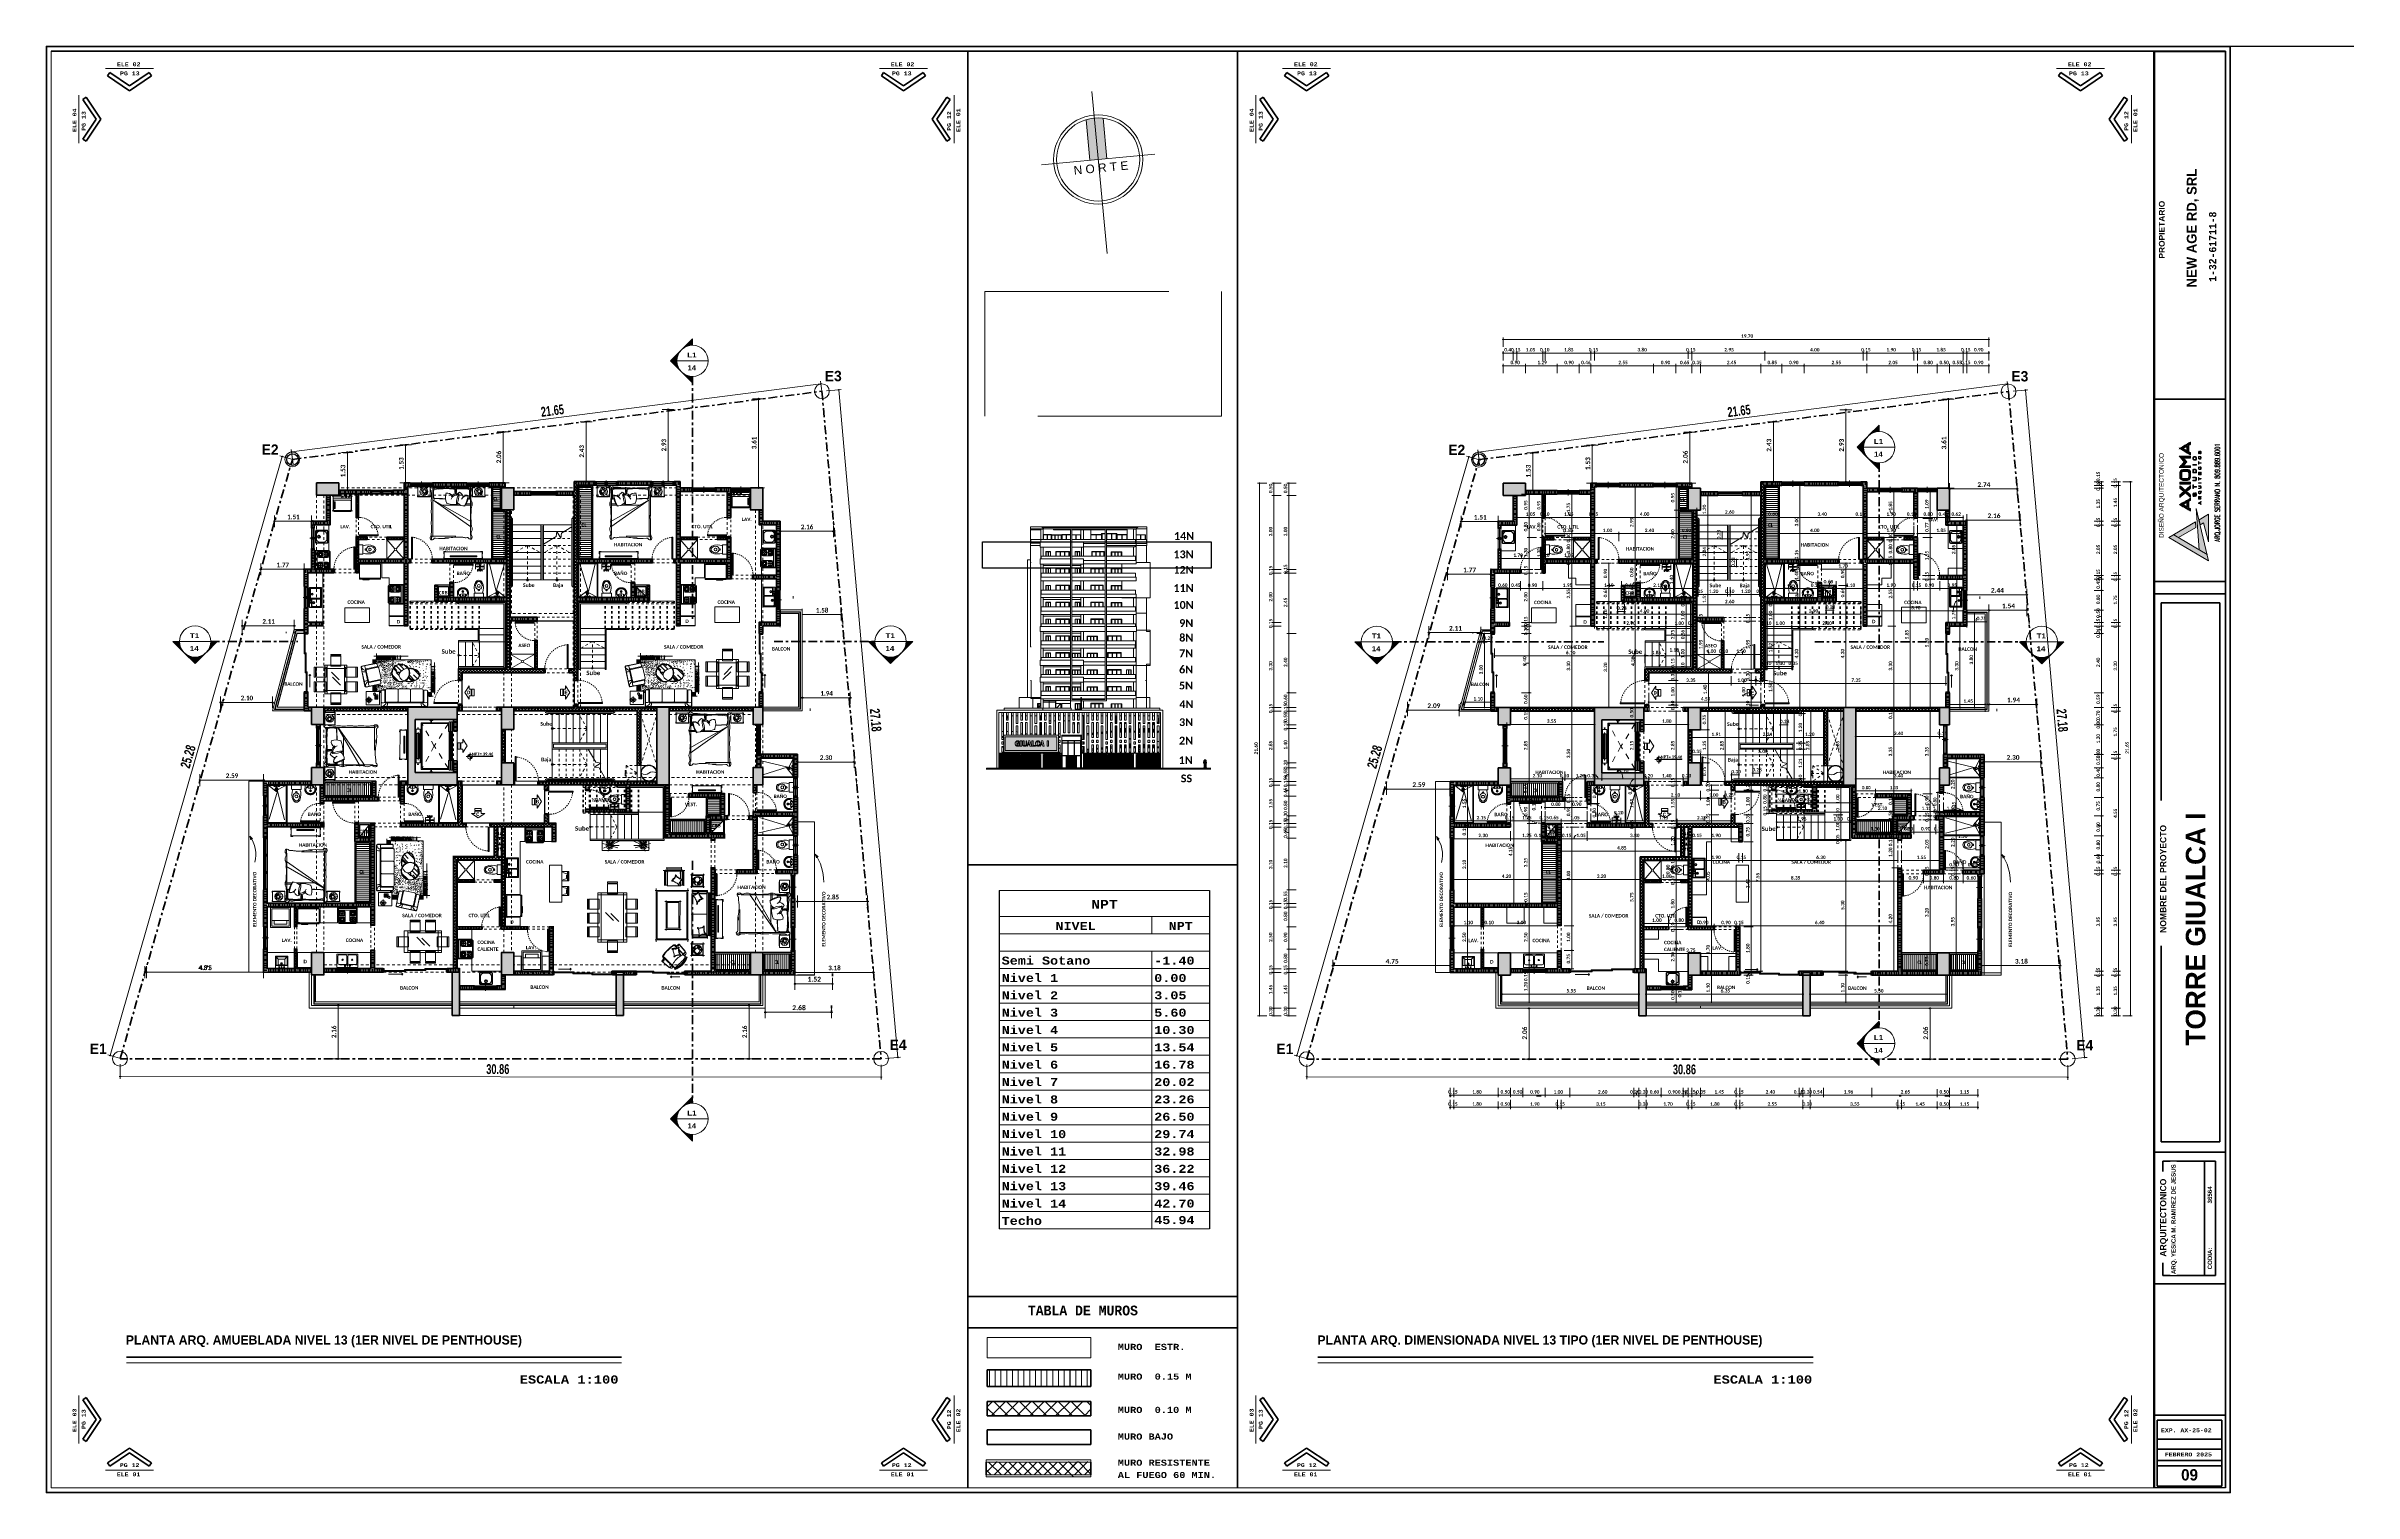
# Model space of a CAD drawing. Header units: metres. Extents: x -144 to 1000, y -717 to 29.
# Drawn here: x 724.6 to 818.2, y -589.1 to -530.5 of the extents above; entities that cross this region are included whole.
import ezdxf

# ---------------------------------------------------------------- set-up
doc = ezdxf.new("R2010")
doc.units = ezdxf.units.M
for name, pattern in [('Basculante', [0.11625, 0.075, -0.04125]), ('basculante modificado', [0.18, 0.1125, -0.0675]), ('Dash Dot 3_16_', [0.595313, 0.357187, -0.119063, 0, -0.119063]), ('Derribado', [0.36, 0.24, -0.12]), ('IMPORT-HIDDEN _3_', [0.182813, 0.121875, -0.060938]), ('IMPORT-LIFT01$0$HIDDEN-Z', [225, 150, -75]), ('Trazo', [0.45, 0.225, -0.225]), ('Trazo_2_', [0.47625, 0.238125, -0.238125])]:
    doc.linetypes.add(name, pattern=pattern)
doc.layers.get('0').update_dxf_attribs({"color": 1})
doc.layers.add('00-MEDICION', color=30, linetype='Continuous')
for name, color, linetype, lineweight in [('A-ANNO-DIMS', 1, 'Continuous', 9), ('A-DETL', 1, 'Continuous', 9), ('A-DETL-GENF', 1, 'Continuous', 9), ('A-DETL-GENF-HDLN', 1, 'Trazo_2_', 9), ('A-DETL-MEDM', 1, 'Continuous', 30), ('A-DETL-THIN', 1, 'Continuous', 9), ('A-DETL-WIDE', 1, 'Continuous', 100), ('A-DOOR', 1, 'Continuous', 9), ('A-DOOR-FRAM', 1, 'Continuous', 9), ('A-DOOR-GLAZ', 1, 'Continuous', 9), ('A-DOOR-HDLN', 1, 'Trazo', 20), ('A-FLOR', 2, 'Continuous', 9), ('A-FLOR-HRAL', 1, 'Continuous', 9), ('A-FLOR-OVHD', 7, 'Basculante', 9), ('A-FLOR-PATT', 8, 'Continuous', 50), ('A-GENM', 1, 'Continuous', 9), ('A-GLAZ', 1, 'Continuous', 9), ('A-GLAZ-CWMG', 1, 'Continuous', 9), ('A-WALL', 4, 'Continuous', 9), ('AX-065-C-SOLAR$0$hatch_polil', 1, 'Continuous', 18), ('AX-065-C-SOLAR$0$TEXT50', 1, 'Continuous', 18), ('C-PRKG', 2, 'Continuous', 9), ('G-ANNO-DIMS', 1, 'Continuous', 9), ('G-ANNO-SCHD', 1, 'Continuous', 9), ('G-ANNO-SYMB', 1, 'Continuous', 9), ('G-ANNO-TEXT', 2, 'Continuous', 9), ('G-ANNO-TTLB', 3, 'Continuous', 18), ('G-ANNO-TTLB-WIDE', 1, 'Continuous', 70), ('G-IMPT', 1, 'Continuous', 9), ('I-FURN', 2, 'Continuous', 9), ('P-SANR-FIXT', 1, 'Continuous', 9), ('S-BEAM', 1, 'Continuous', 9), ('S-COLS', 7, 'Continuous', 9), ('S-STRS', 1, 'Continuous', 9), ('S-STRS-MBND', 1, 'Basculante', 9)]:
    doc.layers.add(name, color=color, linetype=linetype, lineweight=lineweight)
doc.layers.add('A-WALL-PATT', color=7, linetype='Continuous', lineweight=35, true_color=0x9c9c9c)
doc.layers.add('NORTE_dwg', color=7, linetype='Continuous', lineweight=18, true_color=0x767676)
doc.styles.add('Arial', font='arial.ttf', dxfattribs={"height": 0.433594})
doc.styles.add('Arial Black', font='', dxfattribs={"height": 0.15})
doc.styles.add('Arial Black_B', font='ariblk.ttf', dxfattribs={"width": 0.9, "height": 0.1875})
doc.styles.add('Arial_2', font='arial.ttf', dxfattribs={"height": 0.095973})
doc.styles.add('Arial_B', font='arialbd.ttf', dxfattribs={"height": 0.0025})
doc.styles.add('Arial_B_1', font='arialbd.ttf', dxfattribs={"height": 0.001786})
doc.styles.add('Britannic Bold_B', font='', dxfattribs={"width": 0.7})
doc.styles.add('Britannic Bold_B_1', font='', dxfattribs={"width": 0.7, "height": 0.4})
doc.styles.add('Britannic Bold_B_4', font='', dxfattribs={"height": 0.004465})
doc.styles.add('Britannic Bold_B_5', font='', dxfattribs={"height": 0.006})
doc.styles.add('Britannic Bold_B_6', font='', dxfattribs={"height": 0.005})
doc.styles.add('Britannic Bold_B_8', font='', dxfattribs={"height": 0.006})
doc.styles.add('Calibri_B', font='calibrib.ttf', dxfattribs={"height": 0.165})
doc.styles.add('Calibri_B_1', font='calibrib.ttf', dxfattribs={"height": 0.135})
doc.styles.add('Calibri_B_2', font='calibrib.ttf', dxfattribs={"height": 0.135})
doc.styles.add('Calibri_B_3', font='calibrib.ttf', dxfattribs={"height": 0.15})
doc.styles.add('Calibri_B_4', font='calibrib.ttf', dxfattribs={"height": 0.1125})
doc.styles.add('Calibri_B_5', font='calibrib.ttf', dxfattribs={"height": 0.66})
doc.styles.add('Calibri_B_6', font='calibrib.ttf', dxfattribs={"width": 0.9})
doc.styles.add('Calibri_B_7', font='calibrib.ttf', dxfattribs={"width": 0.8, "height": 0.18})
doc.styles.add('Courier New_B', font='courbd.ttf', dxfattribs={"height": 0.1125})
doc.styles.add('Courier New_B_2', font='courbd.ttf', dxfattribs={"height": 0.0016})
doc.styles.add('Courier New_B_3', font='courbd.ttf', dxfattribs={"height": 0.2625})
doc.styles.add('Courier New_B_4', font='courbd.ttf', dxfattribs={"height": 0.001587})
doc.styles.add('Courier New_B_5', font='courbd.ttf', dxfattribs={"width": 0.8, "height": 0.51})
doc.styles.add('Courier New_B_6', font='courbd.ttf', dxfattribs={"height": 0.002})
doc.styles.add('Courier New_B_8', font='courbd.ttf', dxfattribs={"height": 0.0035})
doc.styles.add('Courier New_B_9', font='courbd.ttf', dxfattribs={"height": 0.003591})
doc.styles.add('RomanD', font='romand__.ttf', dxfattribs={"width": 0.6, "height": 0.002084})
doc.styles.get('Arial Black').set_extended_font_data('Arial Black')
doc.styles.get('Britannic Bold_B').set_extended_font_data('Britannic Bold', bold=True)
doc.styles.get('Britannic Bold_B_1').set_extended_font_data('Britannic Bold', bold=True)
doc.styles.get('Britannic Bold_B_4').set_extended_font_data('Britannic Bold', bold=True)
doc.styles.get('Britannic Bold_B_5').set_extended_font_data('Britannic Bold', bold=True)
doc.styles.get('Britannic Bold_B_6').set_extended_font_data('Britannic Bold', bold=True)
doc.styles.get('Britannic Bold_B_8').set_extended_font_data('Britannic Bold', bold=True)

# ---------------------------------------------------------------- blocks, each defined once
blk = doc.blocks.new('Bajo Derecha A2 - 00-LOGO ACROMATICO_dwg-1898258-INDICE Y PORTADA')
at = {"layer": 'G-IMPT', "lineweight": 9}
h = blk.add_hatch(color=256, dxfattribs=at)
edge = h.paths.add_edge_path()
edge.add_spline(control_points=[(2.87733, -17.94751), (2.87727, -17.94752), (2.87839, -17.94689), (2.87544, -17.94859), (2.87467, -17.94903), (2.87104, -17.95112), (2.87406, -17.94991), (2.87182, -17.94959), (2.87331, -17.95042), (2.87385, -17.95074), (2.87427, -17.95098), (2.87485, -17.95132), (2.87571, -17.95181), (2.87603, -17.952), (2.8764, -17.95221), (2.87733, -17.95275), (2.87726, -17.95273), (2.87733, -17.95273)], knot_values=[-1, -1, -1, -1, -0.854167, -0.833333, -0.791667, -0.770833, -0.572917, -0.375, -0.354167, -0.333333, -0.3125, -0.291667, -0.25, -0.208333, -0.1875, -0.166667, 0, 0, 0, 0], degree=3, periodic=0)
edge.add_spline(control_points=[(2.87733, -17.95273), (2.87734, -17.95274), (2.87734, -17.95279), (2.87734, -17.9522), (2.87735, -17.95186), (2.87736, -17.95186), (2.87717, -17.95175), (2.87697, -17.95164), (2.87679, -17.95154), (2.87658, -17.95139), (2.87657, -17.9516), (2.87656, -17.95115), (2.87656, -17.9508), (2.87657, -17.95035), (2.87657, -17.94901), (2.87657, -17.94885), (2.87655, -17.94885), (2.87674, -17.94874), (2.877, -17.94859), (2.8773, -17.94841), (2.87734, -17.94847), (2.87735, -17.94824), (2.87734, -17.94805), (2.87734, -17.94745), (2.87734, -17.9475), (2.87733, -17.94751)], knot_values=[-1, -1, -1, -1, -0.895833, -0.875, -0.854167, -0.78125, -0.75, -0.729167, -0.708333, -0.682292, -0.625, -0.614583, -0.604167, -0.583333, -0.5625, -0.494792, -0.333333, -0.291667, -0.270833, -0.239583, -0.174479, -0.145833, -0.125, -0.104167, 0, 0, 0, 0], degree=3, periodic=0)
edge = h.paths.add_edge_path()
edge.add_spline(control_points=[(2.8744, -17.95015), (2.87434, -17.95011), (2.87399, -17.95033), (2.87526, -17.94959), (2.87682, -17.94872), (2.87574, -17.94884), (2.87579, -17.94969), (2.87579, -17.94991), (2.87579, -17.95005), (2.87579, -17.95013)], knot_values=[-1, -1, -1, -1, -0.666667, -0.619048, -0.571429, -0.142857, -0.095238, -0.047619, 0, 0, 0, 0], degree=3, periodic=0)
edge.add_spline(control_points=[(2.87579, -17.95013), (2.87579, -17.9502), (2.87579, -17.95036), (2.87576, -17.95123), (2.87642, -17.95131), (2.87543, -17.95075), (2.87441, -17.95016), (2.87442, -17.95017), (2.8744, -17.95015)], knot_values=[-1, -1, -1, -1, -0.941176, -0.882353, -0.352941, -0.294118, -0.235294, 0, 0, 0, 0], degree=3, periodic=0)
h = blk.add_hatch(color=256, dxfattribs=at)
edge = h.paths.add_edge_path()
edge.add_line((2.87273, -17.95329), (2.87373, -17.95443))
edge.add_line((2.87373, -17.95443), (2.87472, -17.95558))
edge.add_spline(control_points=[(2.87442, -17.95403), (2.87449, -17.95403), (2.8744, -17.95403), (2.87487, -17.95403), (2.87535, -17.95403), (2.87588, -17.95403), (2.8764, -17.95403), (2.87703, -17.95403), (2.8774, -17.95402), (2.87734, -17.95414), (2.87734, -17.95385), (2.87736, -17.95358), (2.87724, -17.95327), (2.87807, -17.95325), (2.87662, -17.95325), (2.87561, -17.95325), (2.87483, -17.95325), (2.87407, -17.95325), (2.87344, -17.95325), (2.87173, -17.95326), (2.87277, -17.95322), (2.87273, -17.95329)], knot_values=[0, 0, 0, 0, 0.104167, 0.125, 0.145833, 0.166667, 0.1875, 0.208333, 0.25, 0.419271, 0.479167, 0.520833, 0.5625, 0.661458, 0.6875, 0.708333, 0.729167, 0.75, 0.770833, 0.791667, 1, 1, 1, 1], degree=3, periodic=0)
edge = h.paths.add_edge_path()
edge.add_spline(control_points=[(2.87576, -17.95558), (2.87566, -17.95569), (2.87552, -17.95586), (2.87532, -17.9561), (2.87516, -17.95629), (2.87495, -17.95654), (2.87467, -17.95684), (2.87438, -17.95722), (2.87422, -17.95716), (2.87445, -17.95714), (2.87468, -17.95715), (2.875, -17.95715), (2.87551, -17.95715), (2.87608, -17.95715), (2.87647, -17.95715), (2.8767, -17.95715), (2.877, -17.95713), (2.87721, -17.95709), (2.87737, -17.95718), (2.87738, -17.95738), (2.87734, -17.95759), (2.87736, -17.95775), (2.87754, -17.95787), (2.87719, -17.95795), (2.8764, -17.95795), (2.87541, -17.95793), (2.87477, -17.95793), (2.87423, -17.95793), (2.87353, -17.95793), (2.87304, -17.95793), (2.87274, -17.95793)], knot_values=[0, 0, 0, 0, 0.055556, 0.083333, 0.111111, 0.138889, 0.180556, 0.215278, 0.305556, 0.333333, 0.347222, 0.361111, 0.388889, 0.416667, 0.4375, 0.451389, 0.472222, 0.527778, 0.576389, 0.611111, 0.645833, 0.694444, 0.756944, 0.777778, 0.833333, 0.861111, 0.888889, 0.916667, 0.944444, 1, 1, 1, 1], degree=3, periodic=0)
edge.add_spline(control_points=[(2.87274, -17.95793), (2.87271, -17.95793), (2.87275, -17.95787), (2.87297, -17.95762), (2.8736, -17.9569), (2.87395, -17.95649), (2.87432, -17.95607), (2.87472, -17.9556), (2.87473, -17.9556), (2.87472, -17.95558)], knot_values=[0, 0, 0, 0, 0.214286, 0.285714, 0.428571, 0.5, 0.571429, 0.75, 1, 1, 1, 1], degree=3, periodic=0)
edge.add_line((2.87576, -17.95558), (2.8751, -17.95481))
edge.add_line((2.8751, -17.95481), (2.87442, -17.95403))
h = blk.add_hatch(color=256, dxfattribs=at)
edge = h.paths.add_edge_path()
edge.add_spline(control_points=[(2.87734, -17.96092), (2.87734, -17.961), (2.87734, -17.96115), (2.87734, -17.96136), (2.87734, -17.96157), (2.87736, -17.96178), (2.87733, -17.962), (2.87727, -17.96226), (2.87716, -17.96254), (2.87698, -17.96275), (2.87679, -17.96291), (2.87662, -17.96302), (2.87644, -17.96308), (2.87624, -17.96313), (2.87604, -17.96313), (2.87584, -17.96314), (2.87571, -17.96313), (2.87541, -17.96313), (2.87517, -17.96313), (2.87496, -17.96314), (2.87478, -17.96314), (2.8746, -17.96314), (2.87442, -17.96313), (2.87425, -17.96312), (2.87408, -17.96312), (2.8739, -17.96309), (2.87375, -17.96305), (2.8736, -17.96297), (2.87345, -17.96287), (2.87331, -17.96275), (2.87317, -17.96261), (2.87307, -17.96246), (2.87299, -17.96226), (2.87295, -17.96213), (2.87293, -17.96197), (2.87292, -17.96168), (2.87293, -17.96141), (2.87293, -17.96115), (2.87293, -17.96092), (2.87293, -17.96066), (2.8729, -17.96037), (2.8729, -17.96006), (2.87293, -17.95982), (2.87303, -17.95958), (2.87316, -17.95933), (2.8733, -17.95914), (2.87346, -17.95896), (2.87362, -17.95885), (2.87384, -17.95878), (2.87407, -17.95874), (2.87434, -17.95867), (2.87422, -17.95872), (2.87464, -17.95871), (2.87539, -17.95872), (2.87579, -17.95872), (2.87596, -17.95872), (2.8762, -17.95873), (2.87617, -17.95869), (2.87648, -17.95879), (2.87672, -17.95888), (2.87688, -17.95901), (2.87701, -17.95918), (2.87714, -17.95939), (2.87725, -17.9596), (2.87733, -17.9598), (2.87738, -17.95998), (2.87736, -17.96018), (2.87734, -17.96036), (2.87735, -17.96062), (2.87734, -17.9608), (2.87734, -17.96092)], knot_values=[0, 0, 0, 0, 0.019231, 0.033654, 0.048077, 0.067308, 0.079327, 0.096154, 0.115385, 0.134615, 0.149038, 0.163462, 0.182692, 0.201923, 0.221154, 0.240385, 0.269231, 0.288462, 0.307692, 0.317308, 0.326923, 0.336538, 0.346154, 0.355769, 0.365385, 0.375, 0.384615, 0.394231, 0.403846, 0.413462, 0.425481, 0.442308, 0.461538, 0.480769, 0.5, 0.509615, 0.519231, 0.528846, 0.536058, 0.543269, 0.557692, 0.567308, 0.576923, 0.586538, 0.596154, 0.605769, 0.612981, 0.625, 0.634615, 0.644231, 0.658654, 0.706731, 0.721154, 0.769231, 0.778846, 0.793269, 0.808894, 0.84375, 0.860577, 0.875, 0.884615, 0.894231, 0.903846, 0.913462, 0.920673, 0.932692, 0.947115, 0.959135, 0.971154, 1, 1, 1, 1], degree=3, periodic=0)
edge.add_line((2.87734, -17.96092), (2.87734, -17.96092))
edge.add_line((2.87734, -17.96092), (2.87734, -17.96092))
edge = h.paths.add_edge_path()
edge.add_spline(control_points=[(2.87371, -17.96092), (2.87371, -17.96062), (2.87371, -17.96023), (2.87371, -17.95987), (2.87377, -17.95975), (2.87393, -17.95958), (2.87407, -17.95951), (2.87435, -17.95949), (2.87399, -17.9595), (2.87497, -17.9595), (2.87561, -17.9595), (2.87622, -17.95951), (2.87596, -17.95945), (2.87632, -17.95956), (2.87649, -17.95972), (2.87663, -17.96017), (2.87656, -17.95988), (2.87657, -17.96034), (2.87656, -17.96064), (2.87656, -17.96083), (2.87656, -17.96093)], knot_values=[-1, -1, -1, -1, -0.947917, -0.916667, -0.854167, -0.802083, -0.75, -0.682292, -0.583333, -0.541667, -0.5, -0.447917, -0.34375, -0.3125, -0.28125, -0.244792, -0.125, -0.083333, -0.041667, 0, 0, 0, 0], degree=3, periodic=0)
edge.add_spline(control_points=[(2.87656, -17.96093), (2.87656, -17.96104), (2.87656, -17.96123), (2.87656, -17.9618), (2.87658, -17.96187), (2.87651, -17.96207), (2.87637, -17.96226), (2.87604, -17.96238), (2.87634, -17.96235), (2.87559, -17.96235), (2.87498, -17.96235), (2.87379, -17.96234), (2.87438, -17.9624), (2.87397, -17.9623), (2.87383, -17.96219), (2.87368, -17.96187), (2.87371, -17.96197), (2.87371, -17.96159), (2.87371, -17.96118), (2.87371, -17.96092)], knot_values=[-1, -1, -1, -1, -0.958333, -0.916667, -0.791667, -0.739583, -0.697917, -0.65625, -0.541667, -0.5, -0.458333, -0.416667, -0.290365, -0.260417, -0.229167, -0.1875, -0.083333, -0.041667, 0, 0, 0, 0], degree=3, periodic=0)
h = blk.add_hatch(color=256, dxfattribs=at)
edge = h.paths.add_edge_path()
edge.add_spline(control_points=[(2.879, -17.95861), (2.87892, -17.95861), (2.87878, -17.95862), (2.87857, -17.95862), (2.87845, -17.95868), (2.87831, -17.95881), (2.87826, -17.95896), (2.87825, -17.95906), (2.87825, -17.9594), (2.87825, -17.96009), (2.87834, -17.96008), (2.87808, -17.96012), (2.87861, -17.96011), (2.8788, -17.96011), (2.87893, -17.96011), (2.87899, -17.96011)], knot_values=[-1, -1, -1, -1, -0.958333, -0.90625, -0.833333, -0.770833, -0.703125, -0.65625, -0.625, -0.583333, -0.364583, -0.125, -0.083333, -0.041667, 0, 0, 0, 0], degree=3, periodic=0)
edge.add_spline(control_points=[(2.87899, -17.96011), (2.87909, -17.96011), (2.87932, -17.96011), (2.87967, -17.96013), (2.87976, -17.96), (2.87975, -17.96027), (2.87975, -17.95966), (2.87975, -17.95906), (2.87979, -17.9592), (2.87969, -17.95881), (2.87955, -17.95867), (2.87936, -17.95861), (2.87917, -17.95862), (2.87905, -17.95861), (2.879, -17.95861)], knot_values=[-1, -1, -1, -1, -0.916667, -0.833333, -0.635417, -0.458333, -0.416667, -0.375, -0.197917, -0.151042, -0.114583, -0.072917, -0.036458, 0, 0, 0, 0], degree=3, periodic=0)
edge = h.paths.add_edge_path()
edge.add_line((2.87899, -17.95985), (2.87899, -17.95985))
edge.add_line((2.87899, -17.95985), (2.87899, -17.95985))
edge.add_spline(control_points=[(2.87899, -17.95985), (2.87889, -17.95985), (2.8784, -17.95981), (2.87853, -17.96015), (2.87852, -17.95947), (2.87852, -17.95917), (2.87852, -17.95894), (2.8786, -17.95889), (2.87881, -17.95888), (2.87901, -17.95888), (2.8792, -17.95888), (2.87939, -17.95888), (2.87948, -17.95896), (2.87948, -17.95913), (2.87948, -17.95936), (2.87948, -17.95962), (2.87948, -17.95991), (2.87944, -17.95984), (2.87915, -17.95985), (2.87904, -17.95985), (2.87899, -17.95985)], knot_values=[-1, -1, -1, -1, -0.927083, -0.708333, -0.645833, -0.614583, -0.578125, -0.515625, -0.479167, -0.447917, -0.416667, -0.380208, -0.322917, -0.286458, -0.260417, -0.229167, -0.1875, -0.083333, -0.041667, 0, 0, 0, 0], degree=3, periodic=0)
h = blk.add_hatch(color=256, dxfattribs=at)
edge = h.paths.add_edge_path()
edge.add_spline(control_points=[(2.87898, -17.95494), (2.87893, -17.95494), (2.87882, -17.95494), (2.87871, -17.95494), (2.87846, -17.9549), (2.87834, -17.95477), (2.87824, -17.95459), (2.87826, -17.95439), (2.87825, -17.9542), (2.87826, -17.95401), (2.87824, -17.95381), (2.87833, -17.95363), (2.87847, -17.95348), (2.87884, -17.95342), (2.87878, -17.95345), (2.87936, -17.95345), (2.87927, -17.95343), (2.87954, -17.9535), (2.87969, -17.95363), (2.87974, -17.95381), (2.87975, -17.954), (2.87976, -17.95418), (2.87975, -17.95436), (2.87975, -17.95455), (2.87971, -17.95472), (2.87959, -17.95486), (2.87942, -17.95493), (2.87918, -17.95496), (2.87908, -17.95494), (2.87898, -17.95494)], knot_values=[0, 0, 0, 0, 0.052083, 0.09375, 0.119792, 0.145833, 0.169271, 0.197917, 0.229167, 0.252604, 0.28125, 0.3125, 0.338542, 0.369792, 0.5, 0.541667, 0.630208, 0.664062, 0.697917, 0.729167, 0.75, 0.770833, 0.791667, 0.8125, 0.838542, 0.864583, 0.895833, 0.927083, 1, 1, 1, 1], degree=3, periodic=0)
edge.add_line((2.87898, -17.95494), (2.87898, -17.95494))
edge.add_line((2.87898, -17.95494), (2.87898, -17.95494))
edge = h.paths.add_edge_path()
edge.add_line((2.879, -17.95468), (2.879, -17.95468))
edge.add_line((2.879, -17.95468), (2.879, -17.95468))
edge.add_spline(control_points=[(2.879, -17.95468), (2.87893, -17.95468), (2.87881, -17.95468), (2.8786, -17.95467), (2.87851, -17.95459), (2.87852, -17.95436), (2.87852, -17.95418), (2.87852, -17.954), (2.87851, -17.9538), (2.87864, -17.9537), (2.87877, -17.95371), (2.8789, -17.95371), (2.87915, -17.95371), (2.87935, -17.95371), (2.87947, -17.95378), (2.87949, -17.95397), (2.87948, -17.95417), (2.87948, -17.95456), (2.87953, -17.95449), (2.87937, -17.9547), (2.87917, -17.95467), (2.87905, -17.95468), (2.879, -17.95468)], knot_values=[-1, -1, -1, -1, -0.9375, -0.885417, -0.828125, -0.796875, -0.770833, -0.744792, -0.713542, -0.65625, -0.578125, -0.520833, -0.479167, -0.442708, -0.390625, -0.354167, -0.322917, -0.291667, -0.167969, -0.104167, -0.046875, 0, 0, 0, 0], degree=3, periodic=0)
h = blk.add_hatch(color=256, dxfattribs=at)
edge = h.paths.add_edge_path()
edge.add_line((2.8816, -17.96035), (2.8816, -17.96035))
edge.add_line((2.8816, -17.96035), (2.8816, -17.96035))
edge.add_spline(control_points=[(2.8816, -17.96035), (2.88163, -17.96046), (2.88167, -17.9607), (2.8816, -17.96089), (2.8814, -17.96089), (2.88123, -17.96087), (2.88106, -17.96088), (2.88088, -17.96088), (2.88027, -17.96086), (2.88055, -17.96122), (2.88053, -17.96061), (2.88054, -17.95972), (2.88049, -17.95997), (2.88072, -17.95959), (2.88074, -17.96004), (2.88073, -17.9603), (2.88073, -17.96052), (2.88071, -17.96068), (2.88086, -17.96074), (2.88098, -17.96063), (2.88098, -17.9604), (2.88097, -17.96016), (2.88098, -17.95991), (2.88112, -17.95974), (2.88118, -17.95987), (2.88117, -17.96006), (2.88117, -17.96034), (2.88116, -17.96079), (2.8812, -17.9606), (2.8814, -17.96082), (2.88142, -17.96051), (2.88142, -17.96022), (2.8814, -17.95947), (2.88146, -17.95985), (2.88162, -17.95986), (2.8816, -17.96016), (2.8816, -17.96028), (2.8816, -17.96035)], knot_values=[-1, -1, -1, -1, -0.982143, -0.957589, -0.941964, -0.929688, -0.919643, -0.910714, -0.901786, -0.821429, -0.8125, -0.803571, -0.736607, -0.678571, -0.660714, -0.651786, -0.638393, -0.607143, -0.553571, -0.517857, -0.497768, -0.482143, -0.455357, -0.424107, -0.375, -0.352679, -0.339286, -0.323661, -0.263393, -0.216518, -0.205357, -0.196429, -0.180804, -0.098214, -0.053571, -0.026786, 0, 0, 0, 0], degree=3, periodic=0)
h = blk.add_hatch(color=256, dxfattribs=at)
edge = h.paths.add_edge_path()
edge.add_spline(control_points=[(2.88134, -17.95227), (2.88126, -17.95229), (2.88128, -17.95217), (2.88142, -17.95196), (2.88141, -17.95159), (2.88145, -17.95158), (2.88132, -17.95135), (2.88116, -17.95145), (2.88117, -17.95167), (2.88116, -17.9519), (2.88119, -17.95192), (2.88111, -17.95217), (2.88096, -17.95227), (2.88077, -17.95229), (2.88059, -17.95219), (2.88054, -17.952), (2.88052, -17.9518), (2.88053, -17.95157), (2.88056, -17.95139), (2.88066, -17.95125), (2.88077, -17.95122), (2.88084, -17.95123)], knot_values=[-1, -1, -1, -1, -0.770833, -0.710938, -0.677083, -0.578125, -0.505208, -0.4375, -0.395833, -0.354167, -0.290365, -0.260417, -0.229167, -0.197917, -0.166667, -0.135417, -0.114583, -0.088542, -0.0625, -0.03125, 0, 0, 0, 0], degree=3, periodic=0)
edge.add_spline(control_points=[(2.88084, -17.95123), (2.88087, -17.95133), (2.88075, -17.95131), (2.88073, -17.9516), (2.88073, -17.95191), (2.88071, -17.95206), (2.88094, -17.95212), (2.88098, -17.95192), (2.88098, -17.95181), (2.88096, -17.95155), (2.88101, -17.95135), (2.88119, -17.9512), (2.88142, -17.95122), (2.8816, -17.9514), (2.8816, -17.95144), (2.8816, -17.95169), (2.88161, -17.95189), (2.88159, -17.95207), (2.88151, -17.95222), (2.8814, -17.95226), (2.88134, -17.95227)], knot_values=[-1, -1, -1, -1, -0.796875, -0.75, -0.71875, -0.65625, -0.578125, -0.498698, -0.4375, -0.395833, -0.354167, -0.3125, -0.270833, -0.229167, -0.15625, -0.119792, -0.09375, -0.0625, -0.03125, 0, 0, 0, 0], degree=3, periodic=0)
h = blk.add_hatch(color=256, dxfattribs=at)
edge = h.paths.add_edge_path()
edge.add_line((2.87734, -17.96527), (2.87623, -17.96623))
edge.add_line((2.87623, -17.96623), (2.87514, -17.96718))
edge.add_spline(control_points=[(2.87575, -17.96771), (2.87577, -17.96765), (2.87546, -17.96794), (2.87622, -17.96728), (2.8765, -17.96704), (2.87678, -17.96679), (2.8771, -17.96651), (2.87747, -17.96619), (2.87733, -17.96635), (2.87734, -17.96605), (2.87734, -17.96582), (2.87735, -17.96539), (2.87734, -17.96539), (2.87734, -17.96527)], knot_values=[0, 0, 0, 0, 0.208333, 0.25, 0.291667, 0.333333, 0.375, 0.416667, 0.583333, 0.645833, 0.708333, 0.791667, 1, 1, 1, 1], degree=3, periodic=0)
edge = h.paths.add_edge_path()
edge.add_spline(control_points=[(2.87575, -17.96771), (2.87579, -17.96775), (2.87568, -17.96765), (2.87654, -17.9684), (2.87725, -17.96901), (2.87725, -17.96911), (2.87735, -17.96881), (2.87734, -17.9694), (2.87734, -17.9696), (2.87734, -17.97016), (2.87735, -17.97008), (2.87733, -17.9701)], knot_values=[0, 0, 0, 0, 0.208333, 0.25, 0.291667, 0.447917, 0.666667, 0.708333, 0.75, 0.791667, 1, 1, 1, 1], degree=3, periodic=0)
edge.add_spline(control_points=[(2.87733, -17.9701), (2.87755, -17.9703), (2.87759, -17.97034), (2.87729, -17.97008), (2.87686, -17.96971), (2.87622, -17.96915), (2.87557, -17.96859), (2.87502, -17.96811), (2.87485, -17.96797), (2.87498, -17.96809), (2.87514, -17.96823)], knot_values=[0, 0, 0, 0, 0.25, 0.333333, 0.416667, 0.5, 0.583333, 0.666667, 0.833333, 1, 1, 1, 1], degree=3, periodic=0)
edge.add_spline(control_points=[(2.87514, -17.96823), (2.87478, -17.96853), (2.87406, -17.96915), (2.87332, -17.96979), (2.87295, -17.97011)], knot_values=[0, 0, 0, 0, 0.5, 1, 1, 1, 1], degree=3, periodic=0)
edge.add_spline(control_points=[(2.87295, -17.97011), (2.87291, -17.97007), (2.87293, -17.97013), (2.87293, -17.96964), (2.87293, -17.96942), (2.87295, -17.96901), (2.8728, -17.96922), (2.87316, -17.9689), (2.87348, -17.96862), (2.87377, -17.96837), (2.87405, -17.96813), (2.87481, -17.96747), (2.87448, -17.96775), (2.87453, -17.96771)], knot_values=[0, 0, 0, 0, 0.25, 0.291667, 0.333333, 0.416667, 0.583333, 0.625, 0.666667, 0.708333, 0.75, 0.791667, 1, 1, 1, 1], degree=3, periodic=0)
edge.add_spline(control_points=[(2.87453, -17.96771), (2.8745, -17.96766), (2.87455, -17.96771), (2.87424, -17.96744), (2.87398, -17.96721), (2.8737, -17.96697), (2.8734, -17.96671), (2.87288, -17.96626), (2.87309, -17.9664), (2.87292, -17.96643), (2.87293, -17.96602), (2.87293, -17.96566), (2.87293, -17.96543), (2.87293, -17.96531)], knot_values=[0, 0, 0, 0, 0.192308, 0.230769, 0.269231, 0.307692, 0.346154, 0.384615, 0.548077, 0.788462, 0.846154, 0.923077, 1, 1, 1, 1], degree=3, periodic=0)
edge.add_spline(control_points=[(2.87293, -17.96531), (2.87299, -17.96529), (2.87296, -17.9653), (2.87377, -17.966), (2.87417, -17.96634), (2.87444, -17.96658), (2.87511, -17.96716), (2.8751, -17.96714), (2.87514, -17.96718)], knot_values=[0, 0, 0, 0, 0.333333, 0.416667, 0.5, 0.583333, 0.666667, 1, 1, 1, 1], degree=3, periodic=0)
h = blk.add_hatch(color=256, dxfattribs=at)
edge = h.paths.add_edge_path()
edge.add_spline(control_points=[(2.87514, -17.9647), (2.87482, -17.9647), (2.87426, -17.9647), (2.87326, -17.9647), (2.87287, -17.9647), (2.87295, -17.96472), (2.87293, -17.96448), (2.87293, -17.96429), (2.87292, -17.96399), (2.87302, -17.96389), (2.873, -17.96393), (2.87326, -17.96392), (2.8738, -17.96392), (2.87438, -17.96392), (2.87484, -17.96392), (2.87515, -17.96392)], knot_values=[-1, -1, -1, -1, -0.958333, -0.916667, -0.895833, -0.78125, -0.708333, -0.625, -0.552083, -0.40625, -0.208333, -0.166667, -0.125, -0.083333, 0, 0, 0, 0], degree=3, periodic=0)
edge.add_spline(control_points=[(2.87515, -17.96392), (2.87533, -17.96392), (2.87569, -17.96392), (2.87622, -17.96392), (2.87743, -17.96393), (2.87734, -17.96387), (2.87734, -17.96418), (2.87737, -17.96449), (2.87704, -17.96482), (2.87868, -17.9647), (2.87679, -17.9647), (2.87619, -17.9647), (2.87569, -17.9647), (2.87532, -17.9647), (2.87514, -17.9647)], knot_values=[-1, -1, -1, -1, -0.952381, -0.904762, -0.857143, -0.660714, -0.595238, -0.52381, -0.380952, -0.095238, -0.071429, -0.047619, -0.02381, 0, 0, 0, 0], degree=3, periodic=0)
h = blk.add_hatch(color=256, dxfattribs=at)
edge = h.paths.add_edge_path()
edge.add_spline(control_points=[(2.87922, -17.96305), (2.87925, -17.96305), (2.87938, -17.96308), (2.8795, -17.96285), (2.87948, -17.96282), (2.87948, -17.96224), (2.87954, -17.96229), (2.8793, -17.96204), (2.8795, -17.96208), (2.87871, -17.96208), (2.87802, -17.96209), (2.87839, -17.96195), (2.87816, -17.96181), (2.87857, -17.96182), (2.87873, -17.96181), (2.87882, -17.96181)], knot_values=[-1, -1, -1, -1, -0.90625, -0.833333, -0.770833, -0.729167, -0.645833, -0.585938, -0.5, -0.458333, -0.416667, -0.25, -0.083333, -0.041667, 0, 0, 0, 0], degree=3, periodic=0)
edge.add_spline(control_points=[(2.87882, -17.96181), (2.8789, -17.96181), (2.87902, -17.96181), (2.8793, -17.96182), (2.87933, -17.96181), (2.87951, -17.96185), (2.87972, -17.96204), (2.87975, -17.96224), (2.87975, -17.96224), (2.87975, -17.96251), (2.87976, -17.96271), (2.87974, -17.96289), (2.87972, -17.96308), (2.87956, -17.96323), (2.87933, -17.96335), (2.87955, -17.9633), (2.87881, -17.96331), (2.87769, -17.9633), (2.87831, -17.96364), (2.87824, -17.96304), (2.87832, -17.96305), (2.87858, -17.96304), (2.8788, -17.96305), (2.879, -17.96305), (2.87914, -17.96305), (2.87922, -17.96305)], knot_values=[-1, -1, -1, -1, -0.958333, -0.927083, -0.864583, -0.822917, -0.791667, -0.751302, -0.6875, -0.65625, -0.635417, -0.614583, -0.585938, -0.5625, -0.53125, -0.458333, -0.416667, -0.395833, -0.161458, -0.123698, -0.080729, -0.0625, -0.041667, -0.020833, 0, 0, 0, 0], degree=3, periodic=0)
h = blk.add_hatch(color=256, dxfattribs=at)
edge = h.paths.add_edge_path()
edge.add_spline(control_points=[(2.87975, -17.96567), (2.87975, -17.96568), (2.87987, -17.96592), (2.8796, -17.96589), (2.87934, -17.9659), (2.87912, -17.96589), (2.87814, -17.9659), (2.87856, -17.96568), (2.87851, -17.96625), (2.87854, -17.96627), (2.87848, -17.9666), (2.87822, -17.96641), (2.87826, -17.96673), (2.87825, -17.96605), (2.87825, -17.96587), (2.87825, -17.96577)], knot_values=[-1, -1, -1, -1, -0.859375, -0.828125, -0.8125, -0.791667, -0.770833, -0.583333, -0.541667, -0.427083, -0.364583, -0.255208, -0.083333, -0.041667, 0, 0, 0, 0], degree=3, periodic=0)
edge.add_spline(control_points=[(2.87825, -17.96577), (2.87825, -17.96567), (2.87825, -17.96528), (2.87826, -17.96496), (2.87821, -17.96495), (2.87855, -17.96508), (2.87851, -17.96533), (2.87853, -17.96556), (2.87847, -17.96564), (2.87878, -17.96563), (2.879, -17.96563), (2.87923, -17.96563), (2.87985, -17.96563), (2.87973, -17.96562), (2.87975, -17.96567)], knot_values=[-1, -1, -1, -1, -0.958333, -0.84375, -0.619792, -0.5625, -0.520833, -0.46875, -0.369792, -0.333333, -0.291667, -0.25, -0.208333, 0, 0, 0, 0], degree=3, periodic=0)
h = blk.add_hatch(color=256, dxfattribs=at)
edge = h.paths.add_edge_path()
edge.add_spline(control_points=[(2.87974, -17.96861), (2.87975, -17.96873), (2.87976, -17.9689), (2.87975, -17.96911), (2.87975, -17.96929), (2.87972, -17.96947), (2.87956, -17.96962), (2.87927, -17.9698), (2.87933, -17.96953), (2.87928, -17.96948), (2.87949, -17.96935), (2.87948, -17.96916), (2.87949, -17.96889), (2.87948, -17.96863), (2.87943, -17.96848), (2.87919, -17.96847), (2.87912, -17.96869), (2.87914, -17.96866), (2.87913, -17.96904), (2.87914, -17.96925), (2.87911, -17.96945), (2.87902, -17.96958), (2.87883, -17.96971), (2.87861, -17.96972), (2.87841, -17.96963), (2.87828, -17.96946), (2.87825, -17.96929), (2.87825, -17.96911), (2.87825, -17.969), (2.87825, -17.96895)], knot_values=[-1, -1, -1, -1, -0.96875, -0.953125, -0.9375, -0.916667, -0.895833, -0.867188, -0.770833, -0.661458, -0.614583, -0.583333, -0.5625, -0.53125, -0.494792, -0.447917, -0.385417, -0.322917, -0.294271, -0.270833, -0.234375, -0.203125, -0.177083, -0.145833, -0.114583, -0.088542, -0.0625, -0.03125, 0, 0, 0, 0], degree=3, periodic=0)
edge.add_spline(control_points=[(2.87825, -17.96895), (2.87824, -17.96887), (2.87825, -17.96872), (2.87825, -17.9685), (2.87847, -17.96828), (2.87875, -17.96814), (2.87867, -17.96842), (2.87871, -17.96844), (2.8785, -17.9686), (2.87852, -17.96878), (2.87851, -17.96902), (2.87852, -17.96925), (2.87854, -17.9694), (2.87871, -17.96948), (2.8789, -17.96931), (2.87887, -17.96936), (2.87887, -17.96903), (2.87887, -17.9688), (2.87886, -17.9686), (2.8789, -17.96844), (2.87902, -17.96832), (2.8792, -17.96821), (2.8794, -17.96822), (2.87957, -17.96829), (2.8798, -17.96857), (2.87975, -17.96863), (2.87974, -17.96861)], knot_values=[-1, -1, -1, -1, -0.942708, -0.916667, -0.895833, -0.854167, -0.760417, -0.65625, -0.614583, -0.583333, -0.5625, -0.539062, -0.505208, -0.460938, -0.414062, -0.335938, -0.3125, -0.286458, -0.260417, -0.229167, -0.197917, -0.164062, -0.140625, -0.114583, -0.082031, 0, 0, 0, 0], degree=3, periodic=0)
h = blk.add_hatch(color=256, dxfattribs=at)
edge = h.paths.add_edge_path()
edge.add_spline(control_points=[(2.88159, -17.9697), (2.88162, -17.96987), (2.88181, -17.96974), (2.88136, -17.97019), (2.88104, -17.97051), (2.88106, -17.97049), (2.88102, -17.97053)], knot_values=[0, 0, 0, 0, 0.5, 0.611111, 0.722222, 1, 1, 1, 1], degree=3, periodic=0)
edge.add_spline(control_points=[(2.88102, -17.97053), (2.88101, -17.97056), (2.88106, -17.97056), (2.88168, -17.97055), (2.88151, -17.97066), (2.88173, -17.97075), (2.88132, -17.97075), (2.87976, -17.97071), (2.88061, -17.97123), (2.88053, -17.97017), (2.88054, -17.96996), (2.88055, -17.96989), (2.88069, -17.96971), (2.88089, -17.96967), (2.88106, -17.96976), (2.8812, -17.96996), (2.88118, -17.97005), (2.88119, -17.97008)], knot_values=[0, 0, 0, 0, 0.09375, 0.119792, 0.216146, 0.385417, 0.416667, 0.458333, 0.666667, 0.71875, 0.760417, 0.8125, 0.84375, 0.869792, 0.895833, 0.932292, 1, 1, 1, 1], degree=3, periodic=0)
edge.add_spline(control_points=[(2.88119, -17.97008), (2.88125, -17.97004), (2.88133, -17.96995), (2.88147, -17.96981), (2.88154, -17.96974), (2.88159, -17.9697)], knot_values=[0, 0, 0, 0, 0.4, 0.7, 1, 1, 1, 1], degree=3, periodic=0)
h = blk.add_hatch(color=256, dxfattribs=at)
h.paths.add_polyline_path([(2.8795, -17.98231), (2.87934, -17.98011), (2.87047, -17.98531), (2.87243, -17.98647)])
edge = h.paths.add_edge_path()
edge.add_line((2.88472, -17.97693), (2.8847, -17.97693))
edge.add_line((2.88472, -17.97693), (2.88472, -17.98816))
edge.add_line((2.88472, -17.98816), (2.88264, -17.98046))
edge.add_line((2.88264, -17.98046), (2.88127, -17.98126))
edge.add_line((2.88127, -17.98126), (2.88079, -17.97924))
edge.add_line((2.88079, -17.97924), (2.8847, -17.97693))
h = blk.add_hatch(color=256, dxfattribs=at)
edge = h.paths.add_edge_path()
edge.add_spline(control_points=[(2.87438, -17.97304), (2.87439, -17.97307), (2.8742, -17.97295), (2.87501, -17.97342), (2.87665, -17.97433), (2.87576, -17.97477), (2.87579, -17.97338), (2.87579, -17.97302), (2.87579, -17.97262), (2.87579, -17.97225), (2.87579, -17.9723), (2.87579, -17.97223)], knot_values=[-1, -1, -1, -1, -0.833333, -0.791667, -0.75, -0.291667, -0.25, -0.208333, -0.166667, -0.125, 0, 0, 0, 0], degree=3, periodic=0)
edge.add_spline(control_points=[(2.87579, -17.97223), (2.87593, -17.97213), (2.87573, -17.97224), (2.87504, -17.97264), (2.87438, -17.97302), (2.87421, -17.97312), (2.87438, -17.97304)], knot_values=[-1, -1, -1, -1, -0.625, -0.5, -0.375, 0, 0, 0, 0], degree=3, periodic=0)
edge = h.paths.add_edge_path()
edge.add_spline(control_points=[(2.87732, -17.97042), (2.87733, -17.97045), (2.87734, -17.97055), (2.87734, -17.97072), (2.87736, -17.97092), (2.87738, -17.97113), (2.87735, -17.9713), (2.87718, -17.97145), (2.87694, -17.97156), (2.87638, -17.97184), (2.87658, -17.97138), (2.87656, -17.97184), (2.87657, -17.97278), (2.87657, -17.97362), (2.87657, -17.97484), (2.87647, -17.97416), (2.87673, -17.97442), (2.87691, -17.97451), (2.87705, -17.9746), (2.87728, -17.9747), (2.87735, -17.97481), (2.87734, -17.97493), (2.87735, -17.97523), (2.87734, -17.97556), (2.87734, -17.97563), (2.87734, -17.97564)], knot_values=[0, 0, 0, 0, 0.052083, 0.088542, 0.114583, 0.135417, 0.166667, 0.1875, 0.21875, 0.239583, 0.395833, 0.416667, 0.458333, 0.479167, 0.489583, 0.59375, 0.625, 0.65625, 0.6875, 0.729167, 0.791667, 0.84375, 0.875, 0.916667, 1, 1, 1, 1], degree=3, periodic=0)
edge.add_spline(control_points=[(2.87734, -17.97564), (2.87726, -17.97564), (2.87707, -17.97551), (2.87596, -17.97487), (2.87555, -17.97463), (2.8749, -17.97426), (2.87425, -17.97388), (2.87348, -17.97344), (2.87228, -17.97274), (2.87285, -17.97307), (2.87279, -17.97303)], knot_values=[0, 0, 0, 0, 0.375, 0.4375, 0.5, 0.5625, 0.625, 0.6875, 0.75, 1, 1, 1, 1], degree=3, periodic=0)
edge.add_line((2.87732, -17.97042), (2.87506, -17.97172))
edge.add_line((2.87506, -17.97172), (2.87279, -17.97303))
blk.add_hatch(color=256, dxfattribs=at).paths.add_polyline_path([(2.87963, -17.97455), (2.88408, -17.99333), (2.88086, -17.99143)])
h = blk.add_hatch(color=256, dxfattribs=at)
edge = h.paths.add_edge_path()
edge.add_line((2.87047, -17.98531), (2.88408, -17.99333))
edge.add_line((2.88408, -17.99333), (2.88469, -17.99589))
edge.add_line((2.88462, -17.99596), (2.88463, -17.99596))
edge.add_line((2.88463, -17.99596), (2.88465, -17.99596))
edge.add_line((2.88465, -17.99596), (2.88466, -17.99596))
edge.add_line((2.88466, -17.99596), (2.88467, -17.99595))
edge.add_line((2.88467, -17.99595), (2.88468, -17.99594))
edge.add_line((2.88468, -17.99594), (2.88469, -17.99593))
edge.add_line((2.88469, -17.99593), (2.88469, -17.99592))
edge.add_line((2.88469, -17.99592), (2.88469, -17.9959))
edge.add_line((2.88469, -17.9959), (2.88469, -17.99589))
edge.add_line((2.88462, -17.99596), (2.86849, -17.98647))
edge.add_line((2.86849, -17.98647), (2.87047, -17.98531))
blk.add_line((2.88408, -17.99333), (2.87047, -17.98531), dxfattribs=at)
at = {"layer": 'G-IMPT', "lineweight": 9, "flags": 128}
for points in [[(2.88469, -17.9959), (2.87963, -17.97455), (2.88086, -17.99143)], [(2.87243, -17.98647), (2.8795, -17.98231), (2.87934, -17.98011), (2.86849, -17.98647), (2.88462, -17.99596)]]:
    blk.add_lwpolyline(points, dxfattribs=at)
blk.add_lwpolyline([(2.88127, -17.98126), (2.88079, -17.97924), (2.8847, -17.97693), (2.8847, -17.98816), (2.88264, -17.98046)], close=True, dxfattribs=at)
at = {"layer": 'G-IMPT', "lineweight": 9}
blk.add_arc((2.88464, -17.99591), 0.0000548, 252.14358, 5.88745, dxfattribs=at)
for points, knots in [([(2.87733, -17.95273), (2.87728, -17.95273), (2.87724, -17.9527), (2.8772, -17.95267), (2.87667, -17.95237), (2.87614, -17.95206), (2.8756, -17.95175), (2.87472, -17.95124), (2.87383, -17.95073), (2.87294, -17.95022), (2.8729, -17.95019), (2.87287, -17.95017), (2.87283, -17.95015), (2.87281, -17.95013), (2.87281, -17.95011), (2.87283, -17.9501), (2.87286, -17.95008), (2.8729, -17.95006), (2.87293, -17.95004), (2.87435, -17.94922), (2.87577, -17.9484), (2.87719, -17.94758), (2.87723, -17.94755), (2.87728, -17.94752), (2.87733, -17.94751)], [0, 0, 0, 0, 1, 1, 1, 2, 2, 2, 3, 3, 3, 4, 4, 4, 5, 5, 5, 6, 6, 6, 7, 7, 7, 8, 8, 8, 8]), ([(2.8744, -17.95015), (2.87437, -17.95014), (2.87437, -17.95011), (2.87439, -17.9501), (2.87442, -17.95008), (2.87444, -17.95007), (2.87446, -17.95006), (2.87486, -17.94983), (2.87526, -17.9496), (2.87566, -17.94936), (2.87568, -17.94935), (2.8757, -17.94934), (2.87573, -17.94933), (2.87576, -17.94931), (2.87578, -17.94932), (2.87579, -17.94936), (2.87579, -17.94939), (2.87579, -17.94943), (2.87579, -17.94946), (2.87579, -17.94968), (2.87579, -17.94991), (2.87579, -17.95013)], [6, 6, 6, 6, 7, 7, 7, 8, 8, 8, 9, 9, 9, 10, 10, 10, 11, 11, 11, 12, 12, 12, 13, 13, 13, 13]), ([(2.87579, -17.95013), (2.87579, -17.95034), (2.87579, -17.95056), (2.87579, -17.95078), (2.87579, -17.95081), (2.87579, -17.95085), (2.87579, -17.95088), (2.87578, -17.95092), (2.87576, -17.95094), (2.87573, -17.95092), (2.87571, -17.95091), (2.8757, -17.9509), (2.87568, -17.95089), (2.87527, -17.95066), (2.87486, -17.95042), (2.87445, -17.95018), (2.87443, -17.95017), (2.87442, -17.95016), (2.8744, -17.95015)], [0, 0, 0, 0, 1, 1, 1, 2, 2, 2, 3, 3, 3, 4, 4, 4, 5, 5, 5, 6, 6, 6, 6]), ([(2.87733, -17.94751), (2.87734, -17.94753), (2.87734, -17.94753), (2.87734, -17.94754), (2.87734, -17.9478), (2.87734, -17.94807), (2.87734, -17.94833), (2.87734, -17.94838), (2.87732, -17.94841), (2.87728, -17.94843), (2.87708, -17.94854), (2.87689, -17.94866), (2.87669, -17.94877), (2.87666, -17.94879), (2.87663, -17.94881), (2.8766, -17.94882), (2.87658, -17.94884), (2.87657, -17.94886), (2.87657, -17.94888), (2.87657, -17.94892), (2.87657, -17.94895), (2.87657, -17.94899), (2.87657, -17.94974), (2.87657, -17.9505), (2.87657, -17.95126), (2.87657, -17.95144), (2.87655, -17.95139), (2.87669, -17.95148), (2.87689, -17.95159), (2.87708, -17.9517), (2.87728, -17.95182), (2.87732, -17.95184), (2.87734, -17.95187), (2.87734, -17.95192), (2.87734, -17.95218), (2.87734, -17.95244), (2.87734, -17.9527), (2.87734, -17.95271), (2.87734, -17.95272), (2.87733, -17.95273)], [8, 8, 8, 8, 9, 9, 9, 10, 10, 10, 11, 11, 11, 12, 12, 12, 13, 13, 13, 14, 14, 14, 15, 15, 15, 16, 16, 16, 17, 17, 17, 18, 18, 18, 19, 19, 19, 20, 20, 20, 21, 21, 21, 21]), ([(2.87273, -17.95329), (2.87275, -17.95324), (2.87278, -17.95325), (2.8728, -17.95325), (2.87289, -17.95325), (2.87298, -17.95325), (2.87307, -17.95325), (2.87444, -17.95325), (2.87581, -17.95325), (2.87718, -17.95325), (2.87736, -17.95325), (2.87734, -17.95323), (2.87734, -17.95342), (2.87734, -17.9536), (2.87734, -17.95378), (2.87734, -17.95396), (2.87734, -17.95403), (2.87734, -17.95403), (2.87727, -17.95403), (2.87723, -17.95403), (2.87719, -17.95403), (2.87715, -17.95403), (2.8763, -17.95403), (2.87545, -17.95403), (2.8746, -17.95403), (2.87455, -17.95403), (2.8745, -17.95403), (2.87442, -17.95403)], [19, 19, 19, 19, 20, 20, 20, 21, 21, 21, 22, 22, 22, 23, 23, 23, 24, 24, 24, 25, 25, 25, 26, 26, 26, 27, 27, 27, 28, 28, 28, 28]), ([(2.87274, -17.95793), (2.87274, -17.95787), (2.87278, -17.95784), (2.87281, -17.95781), (2.87321, -17.95735), (2.87361, -17.95689), (2.87401, -17.95643), (2.87422, -17.95618), (2.87443, -17.95594), (2.87465, -17.95569), (2.87467, -17.95566), (2.87471, -17.95563), (2.87472, -17.95558)], [14, 14, 14, 14, 15, 15, 15, 16, 16, 16, 17, 17, 17, 18, 18, 18, 18]), ([(2.87576, -17.95558), (2.87574, -17.95564), (2.8757, -17.95567), (2.87566, -17.95571), (2.87528, -17.95615), (2.87491, -17.95658), (2.87453, -17.95702), (2.8745, -17.95705), (2.87448, -17.95708), (2.87445, -17.95711), (2.87444, -17.95712), (2.87445, -17.95714), (2.87447, -17.95714), (2.87452, -17.95714), (2.87457, -17.95715), (2.87463, -17.95715), (2.87547, -17.95715), (2.8763, -17.95715), (2.87714, -17.95715), (2.87719, -17.95715), (2.87723, -17.95715), (2.87727, -17.95715), (2.87733, -17.95715), (2.87734, -17.95716), (2.87734, -17.95722), (2.87734, -17.95743), (2.87734, -17.95764), (2.87734, -17.95785), (2.87734, -17.95792), (2.87733, -17.95793), (2.87726, -17.95793), (2.87723, -17.95793), (2.87719, -17.95793), (2.87716, -17.95793), (2.87574, -17.95793), (2.87431, -17.95793), (2.87289, -17.95793), (2.87284, -17.95793), (2.87279, -17.95793), (2.87274, -17.95793)], [1, 1, 1, 1, 2, 2, 2, 3, 3, 3, 4, 4, 4, 5, 5, 5, 6, 6, 6, 7, 7, 7, 8, 8, 8, 9, 9, 9, 10, 10, 10, 11, 11, 11, 12, 12, 12, 13, 13, 13, 14, 14, 14, 14]), ([(2.87734, -17.96092), (2.87734, -17.96123), (2.87734, -17.96154), (2.87734, -17.96185), (2.87734, -17.96227), (2.87716, -17.9626), (2.87684, -17.96286), (2.87662, -17.96304), (2.87637, -17.96312), (2.87609, -17.96313), (2.8759, -17.96314), (2.87571, -17.96313), (2.87551, -17.96313), (2.87508, -17.96313), (2.87466, -17.96313), (2.87423, -17.96313), (2.87377, -17.96313), (2.87342, -17.96293), (2.87316, -17.96257), (2.87301, -17.96237), (2.87293, -17.96213), (2.87293, -17.96188), (2.87293, -17.96124), (2.87293, -17.96061), (2.87293, -17.95997), (2.87293, -17.9593), (2.87353, -17.95874), (2.87413, -17.95872), (2.87419, -17.95872), (2.87424, -17.95872), (2.8743, -17.95872), (2.87486, -17.95872), (2.87542, -17.95872), (2.87598, -17.95872), (2.87611, -17.95872), (2.87624, -17.95872), (2.87636, -17.95875), (2.87682, -17.95885), (2.87733, -17.95932), (2.87734, -17.95995), (2.87735, -17.96027), (2.87734, -17.9606), (2.87734, -17.96092)], [0, 0, 0, 0, 1, 1, 1, 2, 2, 2, 3, 3, 3, 4, 4, 4, 5, 5, 5, 6, 6, 6, 7, 7, 7, 8, 8, 8, 9, 9, 9, 10, 10, 10, 11, 11, 11, 12, 12, 12, 13, 13, 13, 14, 14, 14, 14]), ([(2.87371, -17.96092), (2.87371, -17.96064), (2.87371, -17.96035), (2.87371, -17.96007), (2.87371, -17.9599), (2.87375, -17.95976), (2.87387, -17.95964), (2.87397, -17.95955), (2.87408, -17.9595), (2.8742, -17.9595), (2.87424, -17.9595), (2.87428, -17.9595), (2.87432, -17.9595), (2.87486, -17.9595), (2.8754, -17.9595), (2.87593, -17.9595), (2.87597, -17.9595), (2.87601, -17.9595), (2.87605, -17.9595), (2.87635, -17.95951), (2.87656, -17.95972), (2.87656, -17.96002), (2.87657, -17.96005), (2.87656, -17.96008), (2.87656, -17.96011), (2.87656, -17.96038), (2.87656, -17.96066), (2.87656, -17.96093)], [8.5, 8.5, 8.5, 8.5, 9, 9, 9, 10, 10, 10, 11, 11, 11, 12, 12, 12, 13, 13, 13, 14, 14, 14, 15, 15, 15, 16, 16, 16, 17, 17, 17, 17]), ([(2.87898, -17.95494), (2.87888, -17.95494), (2.87879, -17.95494), (2.87869, -17.95494), (2.87845, -17.95495), (2.87825, -17.95473), (2.87825, -17.95451), (2.87826, -17.9543), (2.87825, -17.95409), (2.87825, -17.95388), (2.87825, -17.95367), (2.87843, -17.95347), (2.87863, -17.95345), (2.87868, -17.95345), (2.87872, -17.95345), (2.87877, -17.95345), (2.87892, -17.95345), (2.87908, -17.95345), (2.87924, -17.95345), (2.87929, -17.95345), (2.87934, -17.95345), (2.87939, -17.95346), (2.87955, -17.95348), (2.87972, -17.95364), (2.87974, -17.95381), (2.87976, -17.95407), (2.87977, -17.95433), (2.87973, -17.95459), (2.87971, -17.95479), (2.87954, -17.95493), (2.87934, -17.95494), (2.87922, -17.95495), (2.8791, -17.95494), (2.87898, -17.95494)], [0, 0, 0, 0, 1, 1, 1, 2, 2, 2, 3, 3, 3, 4, 4, 4, 5, 5, 5, 6, 6, 6, 7, 7, 7, 8, 8, 8, 9, 9, 9, 10, 10, 10, 11, 11, 11, 11]), ([(2.87899, -17.95692), (2.8788, -17.95692), (2.8786, -17.95692), (2.8784, -17.95692), (2.87837, -17.95692), (2.87833, -17.95692), (2.8783, -17.95691), (2.87827, -17.95691), (2.87826, -17.95689), (2.87825, -17.95687), (2.87825, -17.95683), (2.87825, -17.9568), (2.87825, -17.95676), (2.87825, -17.95665), (2.87825, -17.95665), (2.87837, -17.95665), (2.87858, -17.95665), (2.87879, -17.95665), (2.879, -17.95665)], [0, 0, 0, 0, 1, 1, 1, 2, 2, 2, 3, 3, 3, 4, 4, 4, 5, 5, 5, 5.5, 5.5, 5.5, 5.5]), ([(2.87899, -17.96011), (2.87879, -17.96011), (2.87858, -17.96011), (2.87838, -17.96011), (2.87835, -17.96011), (2.87832, -17.96011), (2.87829, -17.96011), (2.87827, -17.96011), (2.87826, -17.9601), (2.87826, -17.96007), (2.87825, -17.96005), (2.87825, -17.96003), (2.87825, -17.96), (2.87825, -17.95969), (2.87825, -17.95938), (2.87825, -17.95907), (2.87825, -17.95895), (2.87829, -17.95884), (2.87838, -17.95875), (2.87846, -17.95867), (2.87856, -17.95862), (2.87868, -17.95862), (2.87879, -17.95862), (2.87889, -17.95861), (2.879, -17.95861)], [0, 0, 0, 0, 1, 1, 1, 2, 2, 2, 3, 3, 3, 4, 4, 4, 5, 5, 5, 6, 6, 6, 7, 7, 7, 7.5, 7.5, 7.5, 7.5]), ([(2.879, -17.95468), (2.8789, -17.95468), (2.8788, -17.95468), (2.8787, -17.95468), (2.87859, -17.95467), (2.87852, -17.95461), (2.87852, -17.95449), (2.87852, -17.95429), (2.87852, -17.9541), (2.87852, -17.9539), (2.87852, -17.95379), (2.87858, -17.95373), (2.87869, -17.95371), (2.87874, -17.95371), (2.87879, -17.95371), (2.87884, -17.95371), (2.87898, -17.95371), (2.87912, -17.95371), (2.87927, -17.95371), (2.87942, -17.95372), (2.87948, -17.95378), (2.87948, -17.95393), (2.87949, -17.95411), (2.87948, -17.95429), (2.87948, -17.95446), (2.87948, -17.95448), (2.87948, -17.9545), (2.87948, -17.95452), (2.87946, -17.95462), (2.8794, -17.95467), (2.87931, -17.95468), (2.87921, -17.95468), (2.8791, -17.95468), (2.879, -17.95468)], [0, 0, 0, 0, 1, 1, 1, 2, 2, 2, 3, 3, 3, 4, 4, 4, 5, 5, 5, 6, 6, 6, 7, 7, 7, 8, 8, 8, 9, 9, 9, 10, 10, 10, 11, 11, 11, 11]), ([(2.87899, -17.95985), (2.87885, -17.95985), (2.87871, -17.95985), (2.87857, -17.95985), (2.87854, -17.95985), (2.87852, -17.95983), (2.87852, -17.95979), (2.87852, -17.95978), (2.87852, -17.95977), (2.87852, -17.95976), (2.87852, -17.95954), (2.87852, -17.95931), (2.87852, -17.95909), (2.87852, -17.95895), (2.87858, -17.95889), (2.87872, -17.95888), (2.8789, -17.95888), (2.87909, -17.95888), (2.87928, -17.95888), (2.87941, -17.95888), (2.87948, -17.95895), (2.87948, -17.95908), (2.87949, -17.95931), (2.87948, -17.95954), (2.87948, -17.95977), (2.87948, -17.95984), (2.87947, -17.95985), (2.8794, -17.95985), (2.87926, -17.95985), (2.87913, -17.95985), (2.87899, -17.95985)], [0, 0, 0, 0, 1, 1, 1, 2, 2, 2, 3, 3, 3, 4, 4, 4, 5, 5, 5, 6, 6, 6, 7, 7, 7, 8, 8, 8, 9, 9, 9, 10, 10, 10, 10]), ([(2.879, -17.95665), (2.87921, -17.95665), (2.87942, -17.95665), (2.87963, -17.95665), (2.87966, -17.95665), (2.87968, -17.95665), (2.87971, -17.95665), (2.87973, -17.95666), (2.87974, -17.95667), (2.87975, -17.95669), (2.87975, -17.9567), (2.87975, -17.95671), (2.87975, -17.95672), (2.87975, -17.95694), (2.87977, -17.95692), (2.87957, -17.95692), (2.87938, -17.95692), (2.87918, -17.95692), (2.87899, -17.95692)], [5.5, 5.5, 5.5, 5.5, 6, 6, 6, 7, 7, 7, 8, 8, 8, 9, 9, 9, 10, 10, 10, 11, 11, 11, 11]), ([(2.879, -17.95861), (2.8791, -17.95861), (2.87921, -17.95862), (2.87931, -17.95862), (2.87956, -17.95862), (2.87973, -17.95882), (2.87974, -17.95901), (2.87975, -17.95905), (2.87975, -17.95909), (2.87975, -17.95912), (2.87975, -17.95941), (2.87975, -17.9597), (2.87975, -17.95998), (2.87975, -17.96001), (2.87975, -17.96004), (2.87975, -17.96007), (2.87974, -17.9601), (2.87972, -17.96011), (2.8797, -17.96011), (2.87963, -17.96011), (2.87956, -17.96011), (2.87949, -17.96011), (2.87932, -17.96011), (2.87916, -17.96011), (2.87899, -17.96011)], [7.5, 7.5, 7.5, 7.5, 8, 8, 8, 9, 9, 9, 10, 10, 10, 11, 11, 11, 12, 12, 12, 13, 13, 13, 14, 14, 14, 15, 15, 15, 15]), ([(2.88134, -17.95227), (2.88131, -17.95228), (2.8813, -17.95227), (2.88129, -17.95224), (2.88129, -17.95221), (2.88129, -17.95218), (2.88129, -17.95214), (2.88129, -17.95212), (2.8813, -17.95209), (2.88133, -17.95208), (2.8814, -17.95205), (2.88142, -17.95199), (2.88142, -17.95191), (2.88141, -17.9518), (2.88141, -17.95169), (2.88141, -17.95157), (2.88141, -17.95156), (2.88142, -17.95154), (2.88141, -17.95153), (2.88141, -17.95146), (2.88136, -17.95141), (2.88129, -17.9514), (2.88123, -17.9514), (2.88117, -17.95145), (2.88117, -17.95153), (2.88116, -17.95163), (2.88117, -17.95174), (2.88117, -17.95185), (2.88117, -17.9519), (2.88117, -17.95196), (2.88116, -17.95201), (2.88114, -17.95216), (2.88102, -17.95227), (2.88087, -17.95228), (2.88072, -17.95229), (2.88058, -17.95219), (2.88055, -17.95204), (2.88052, -17.95185), (2.88052, -17.95164), (2.88055, -17.95144), (2.88058, -17.9513), (2.88069, -17.95123), (2.88084, -17.95123)], [13, 13, 13, 13, 14, 14, 14, 15, 15, 15, 16, 16, 16, 17, 17, 17, 18, 18, 18, 19, 19, 19, 20, 20, 20, 21, 21, 21, 22, 22, 22, 23, 23, 23, 24, 24, 24, 25, 25, 25, 26, 26, 26, 27, 27, 27, 27]), ([(2.8816, -17.9539), (2.8816, -17.95397), (2.8816, -17.95405), (2.8816, -17.95412), (2.88159, -17.95429), (2.88148, -17.95441), (2.88132, -17.95443), (2.88115, -17.95444), (2.88099, -17.95443), (2.88083, -17.95443), (2.88066, -17.95442), (2.88055, -17.9543), (2.88054, -17.95413), (2.88053, -17.95397), (2.88053, -17.95382), (2.88054, -17.95367), (2.88054, -17.95349), (2.88069, -17.95336), (2.88085, -17.95336), (2.881, -17.95337), (2.88115, -17.95336), (2.8813, -17.95337), (2.88148, -17.95337), (2.88159, -17.95349), (2.8816, -17.95368), (2.8816, -17.95375), (2.8816, -17.95383), (2.8816, -17.9539)], [0, 0, 0, 0, 1, 1, 1, 2, 2, 2, 3, 3, 3, 4, 4, 4, 5, 5, 5, 6, 6, 6, 7, 7, 7, 8, 8, 8, 9, 9, 9, 9]), ([(2.88053, -17.95604), (2.88053, -17.95589), (2.88053, -17.95573), (2.88054, -17.95557), (2.88054, -17.95552), (2.88055, -17.95551), (2.8806, -17.95551), (2.88072, -17.9555), (2.88073, -17.95551), (2.88073, -17.95564), (2.88073, -17.95573), (2.88073, -17.95581), (2.88073, -17.9559), (2.88073, -17.95593), (2.88075, -17.95595), (2.88078, -17.95595), (2.88085, -17.95595), (2.88092, -17.95595), (2.88098, -17.95595), (2.88117, -17.95595), (2.88135, -17.95595), (2.88153, -17.95595), (2.88159, -17.95595), (2.8816, -17.95596), (2.8816, -17.95602), (2.8816, -17.95604), (2.8816, -17.95607), (2.8816, -17.95609), (2.8816, -17.95612), (2.88158, -17.95614), (2.88155, -17.95614), (2.88151, -17.95614), (2.88147, -17.95614), (2.88143, -17.95614), (2.88124, -17.95614), (2.88105, -17.95614), (2.88086, -17.95614), (2.88083, -17.95614), (2.88081, -17.95614), (2.88078, -17.95614), (2.88075, -17.95614), (2.88073, -17.95616), (2.88073, -17.9562), (2.88073, -17.95628), (2.88073, -17.95636), (2.88073, -17.95645), (2.88073, -17.95658), (2.88073, -17.95658), (2.8806, -17.95658), (2.88055, -17.95657), (2.88054, -17.95656), (2.88054, -17.9565), (2.88053, -17.95635), (2.88053, -17.9562), (2.88053, -17.95604)], [0, 0, 0, 0, 1, 1, 1, 2, 2, 2, 3, 3, 3, 4, 4, 4, 5, 5, 5, 6, 6, 6, 7, 7, 7, 8, 8, 8, 9, 9, 9, 10, 10, 10, 11, 11, 11, 12, 12, 12, 13, 13, 13, 14, 14, 14, 15, 15, 15, 16, 16, 16, 17, 17, 17, 18, 18, 18, 18]), ([(2.88123, -17.95776), (2.88123, -17.95767), (2.88123, -17.95765), (2.88133, -17.95767), (2.88148, -17.95768), (2.88159, -17.9578), (2.8816, -17.95795), (2.8816, -17.95811), (2.8816, -17.95828), (2.8816, -17.95844), (2.88159, -17.95859), (2.88148, -17.95871), (2.88133, -17.95872), (2.88116, -17.95873), (2.88098, -17.95873), (2.88081, -17.95872), (2.88066, -17.95871), (2.88055, -17.95859), (2.88054, -17.95844), (2.88053, -17.95827), (2.88053, -17.95811), (2.88054, -17.95795), (2.88055, -17.95777), (2.8807, -17.95765), (2.88087, -17.95766), (2.88089, -17.95767), (2.88091, -17.95768), (2.88091, -17.9577), (2.88091, -17.95774), (2.88091, -17.95779), (2.88091, -17.95782)], [9, 9, 9, 9, 10, 10, 10, 11, 11, 11, 12, 12, 12, 13, 13, 13, 14, 14, 14, 15, 15, 15, 16, 16, 16, 17, 17, 17, 18, 18, 18, 19, 19, 19, 19]), ([(2.8816, -17.96035), (2.8816, -17.9605), (2.8816, -17.96065), (2.8816, -17.9608), (2.8816, -17.96087), (2.88159, -17.96088), (2.88152, -17.96088), (2.88122, -17.96088), (2.88092, -17.96088), (2.88062, -17.96088), (2.88061, -17.96088), (2.8806, -17.96088), (2.88059, -17.96088), (2.88055, -17.96087), (2.88054, -17.96086), (2.88054, -17.96082), (2.88054, -17.9608), (2.88053, -17.96078), (2.88053, -17.96076), (2.88053, -17.96048), (2.88053, -17.9602), (2.88053, -17.95992), (2.88053, -17.9599), (2.88054, -17.95988), (2.88054, -17.95986), (2.88054, -17.95983), (2.88056, -17.95982), (2.88059, -17.95982), (2.8806, -17.95981), (2.88061, -17.95981), (2.88063, -17.95981), (2.88072, -17.95981), (2.88073, -17.95982), (2.88073, -17.95991), (2.88073, -17.96012), (2.88073, -17.96032), (2.88073, -17.96052), (2.88073, -17.96056), (2.88073, -17.9606), (2.88073, -17.96064), (2.88073, -17.96067), (2.88075, -17.96068), (2.88078, -17.96068), (2.88083, -17.96069), (2.88087, -17.96068), (2.88092, -17.96069), (2.88096, -17.96069), (2.88097, -17.96066), (2.88097, -17.96063), (2.88097, -17.96048), (2.88097, -17.96032), (2.88097, -17.96017), (2.88097, -17.9601), (2.88097, -17.96002), (2.88097, -17.95995), (2.88098, -17.95981), (2.88099, -17.9598), (2.88113, -17.95982), (2.88115, -17.95982), (2.88116, -17.95983), (2.88116, -17.95985), (2.88117, -17.95989), (2.88117, -17.95992), (2.88117, -17.95996), (2.88117, -17.96014), (2.88117, -17.96033), (2.88117, -17.96052), (2.88117, -17.96056), (2.88117, -17.9606), (2.88117, -17.96064), (2.88117, -17.96067), (2.88118, -17.96068), (2.88121, -17.96068), (2.88125, -17.96069), (2.88129, -17.96069), (2.88133, -17.96069), (2.88141, -17.96068), (2.88141, -17.96068), (2.88141, -17.9606), (2.88142, -17.96038), (2.88141, -17.96017), (2.88141, -17.95995), (2.88141, -17.95992), (2.88141, -17.95988), (2.88142, -17.95985), (2.88142, -17.95984), (2.88144, -17.95982), (2.88145, -17.95982), (2.88147, -17.95981), (2.8815, -17.95981), (2.88152, -17.95981), (2.88159, -17.95981), (2.8816, -17.95982), (2.8816, -17.95989), (2.8816, -17.95997), (2.8816, -17.96004), (2.8816, -17.96012), (2.8816, -17.9602), (2.8816, -17.96027), (2.8816, -17.96035)], [0, 0, 0, 0, 1, 1, 1, 2, 2, 2, 3, 3, 3, 4, 4, 4, 5, 5, 5, 6, 6, 6, 7, 7, 7, 8, 8, 8, 9, 9, 9, 10, 10, 10, 11, 11, 11, 12, 12, 12, 13, 13, 13, 14, 14, 14, 15, 15, 15, 16, 16, 16, 17, 17, 17, 18, 18, 18, 19, 19, 19, 20, 20, 20, 21, 21, 21, 22, 22, 22, 23, 23, 23, 24, 24, 24, 25, 25, 25, 26, 26, 26, 27, 27, 27, 28, 28, 28, 29, 29, 29, 30, 30, 30, 31, 31, 31, 32, 32, 32, 33, 33, 33, 33]), ([(2.88084, -17.95123), (2.88086, -17.95126), (2.88085, -17.9513), (2.88085, -17.95134), (2.88086, -17.95137), (2.88084, -17.9514), (2.88081, -17.95141), (2.88076, -17.95143), (2.88073, -17.95148), (2.88073, -17.95154), (2.88073, -17.95168), (2.88073, -17.95182), (2.88073, -17.95197), (2.88073, -17.95201), (2.88075, -17.95205), (2.8808, -17.95207), (2.88088, -17.95211), (2.88096, -17.95206), (2.88097, -17.95198), (2.88098, -17.95194), (2.88097, -17.9519), (2.88097, -17.95186), (2.88098, -17.95174), (2.88097, -17.95162), (2.88098, -17.9515), (2.88098, -17.95137), (2.88109, -17.95125), (2.88122, -17.95122), (2.88135, -17.95119), (2.88149, -17.95125), (2.88156, -17.95137), (2.88159, -17.95141), (2.8816, -17.95146), (2.8816, -17.95151), (2.8816, -17.95167), (2.8816, -17.95183), (2.8816, -17.95198), (2.88159, -17.95213), (2.88148, -17.95225), (2.88134, -17.95227)], [0, 0, 0, 0, 1, 1, 1, 2, 2, 2, 3, 3, 3, 4, 4, 4, 5, 5, 5, 6, 6, 6, 7, 7, 7, 8, 8, 8, 9, 9, 9, 10, 10, 10, 11, 11, 11, 12, 12, 12, 13, 13, 13, 13]), ([(2.88107, -17.95424), (2.881, -17.95424), (2.88093, -17.95424), (2.88085, -17.95424), (2.88078, -17.95423), (2.88073, -17.95419), (2.88073, -17.95412), (2.88073, -17.95397), (2.88073, -17.95382), (2.88073, -17.95367), (2.88073, -17.9536), (2.88078, -17.95356), (2.88085, -17.95356), (2.88093, -17.95355), (2.88101, -17.95355), (2.88109, -17.95355)], [4.5, 4.5, 4.5, 4.5, 5, 5, 5, 6, 6, 6, 7, 7, 7, 8, 8, 8, 9, 9, 9, 9]), ([(2.88091, -17.95782), (2.8809, -17.95783), (2.8809, -17.95784), (2.8809, -17.95784), (2.88074, -17.95788), (2.88073, -17.95789), (2.88073, -17.95805), (2.88073, -17.95816), (2.88073, -17.95827), (2.88073, -17.95839), (2.88073, -17.95849), (2.88077, -17.95853), (2.88087, -17.95854), (2.881, -17.95854), (2.88114, -17.95854), (2.88127, -17.95854), (2.88137, -17.95853), (2.88141, -17.95849), (2.88141, -17.95839), (2.88142, -17.95826), (2.88142, -17.95813), (2.88141, -17.958), (2.88141, -17.95791), (2.88139, -17.95788), (2.8813, -17.95785), (2.88123, -17.95783), (2.88123, -17.95783), (2.88123, -17.95776)], [0, 0, 0, 0, 1, 1, 1, 2, 2, 2, 3, 3, 3, 4, 4, 4, 5, 5, 5, 6, 6, 6, 7, 7, 7, 8, 8, 8, 9, 9, 9, 9]), ([(2.88109, -17.95355), (2.88115, -17.95355), (2.88122, -17.95355), (2.88128, -17.95355), (2.88136, -17.95356), (2.88141, -17.9536), (2.88141, -17.95368), (2.88142, -17.95382), (2.88142, -17.95397), (2.88141, -17.95411), (2.88141, -17.95419), (2.88136, -17.95423), (2.88128, -17.95424), (2.88121, -17.95424), (2.88114, -17.95424), (2.88107, -17.95424)], [0, 0, 0, 0, 1, 1, 1, 2, 2, 2, 3, 3, 3, 4, 4, 4, 4.5, 4.5, 4.5, 4.5]), ([(2.87514, -17.9647), (2.87446, -17.9647), (2.87378, -17.9647), (2.8731, -17.9647), (2.87291, -17.9647), (2.87293, -17.96472), (2.87293, -17.96454), (2.87293, -17.96438), (2.87293, -17.96422), (2.87293, -17.96406), (2.87293, -17.96391), (2.87292, -17.96393), (2.87308, -17.96392), (2.87311, -17.96392), (2.87314, -17.96392), (2.87317, -17.96392), (2.87383, -17.96392), (2.87449, -17.96392), (2.87515, -17.96392)], [5.5, 5.5, 5.5, 5.5, 6, 6, 6, 7, 7, 7, 8, 8, 8, 9, 9, 9, 10, 10, 10, 11, 11, 11, 11]), ([(2.87295, -17.97011), (2.87292, -17.97007), (2.87293, -17.97004), (2.87293, -17.97002), (2.87293, -17.96975), (2.87293, -17.96947), (2.87293, -17.9692), (2.87293, -17.96913), (2.87295, -17.96908), (2.87301, -17.96903), (2.87348, -17.96863), (2.87394, -17.96822), (2.87441, -17.96782), (2.87445, -17.96778), (2.87449, -17.96775), (2.87453, -17.96771)], [26, 26, 26, 26, 27, 27, 27, 28, 28, 28, 29, 29, 29, 30, 30, 30, 31, 31, 31, 31]), ([(2.87293, -17.96531), (2.87298, -17.96529), (2.873, -17.96533), (2.87302, -17.96535), (2.8734, -17.96567), (2.87377, -17.966), (2.87415, -17.96632), (2.87445, -17.96659), (2.87475, -17.96685), (2.87505, -17.96711), (2.87508, -17.96713), (2.87511, -17.96715), (2.87514, -17.96718)], [36, 36, 36, 36, 37, 37, 37, 38, 38, 38, 39, 39, 39, 40, 40, 40, 40]), ([(2.87453, -17.96771), (2.87451, -17.96766), (2.87446, -17.96763), (2.87443, -17.9676), (2.87397, -17.96721), (2.87352, -17.96681), (2.87306, -17.96642), (2.87303, -17.96639), (2.87301, -17.96636), (2.87298, -17.96634), (2.87294, -17.96631), (2.87293, -17.96628), (2.87293, -17.96624), (2.87293, -17.96593), (2.87293, -17.96562), (2.87293, -17.96531)], [31, 31, 31, 31, 32, 32, 32, 33, 33, 33, 34, 34, 34, 35, 35, 35, 36, 36, 36, 36]), ([(2.87514, -17.96823), (2.8751, -17.96824), (2.87507, -17.96828), (2.87504, -17.9683), (2.87438, -17.96887), (2.87373, -17.96944), (2.87307, -17.97001), (2.87303, -17.97004), (2.87299, -17.97007), (2.87295, -17.97011)], [23, 23, 23, 23, 24, 24, 24, 25, 25, 25, 26, 26, 26, 26]), ([(2.87656, -17.96093), (2.87656, -17.96122), (2.87656, -17.96151), (2.87657, -17.9618), (2.87657, -17.96187), (2.87656, -17.96193), (2.87654, -17.96199), (2.87647, -17.96219), (2.87634, -17.9623), (2.87614, -17.96234), (2.87609, -17.96235), (2.87604, -17.96235), (2.87599, -17.96235), (2.87542, -17.96235), (2.87486, -17.96235), (2.87429, -17.96235), (2.87425, -17.96235), (2.8742, -17.96235), (2.87416, -17.96234), (2.87394, -17.96232), (2.87377, -17.96216), (2.87372, -17.96194), (2.87371, -17.96189), (2.87371, -17.96183), (2.87371, -17.96178), (2.87371, -17.96149), (2.87371, -17.96121), (2.87371, -17.96092)], [0, 0, 0, 0, 1, 1, 1, 2, 2, 2, 3, 3, 3, 4, 4, 4, 5, 5, 5, 6, 6, 6, 7, 7, 7, 8, 8, 8, 8.5, 8.5, 8.5, 8.5]), ([(2.87515, -17.96392), (2.87584, -17.96392), (2.87652, -17.96392), (2.87721, -17.96392), (2.87735, -17.96392), (2.87734, -17.96392), (2.87734, -17.96405), (2.87734, -17.96424), (2.87734, -17.96443), (2.87734, -17.96461), (2.87734, -17.9647), (2.87734, -17.9647), (2.87725, -17.9647), (2.87722, -17.9647), (2.8772, -17.9647), (2.87717, -17.9647), (2.8765, -17.9647), (2.87582, -17.9647), (2.87514, -17.9647)], [0, 0, 0, 0, 1, 1, 1, 2, 2, 2, 3, 3, 3, 4, 4, 4, 5, 5, 5, 5.5, 5.5, 5.5, 5.5]), ([(2.87733, -17.9701), (2.87732, -17.9701), (2.87732, -17.9701), (2.87731, -17.9701), (2.87731, -17.9701), (2.87731, -17.9701), (2.8773, -17.97009), (2.87729, -17.97009), (2.87729, -17.97008), (2.87728, -17.97007), (2.87727, -17.97007), (2.87726, -17.97006), (2.87724, -17.97005), (2.8772, -17.97), (2.87715, -17.96996), (2.8771, -17.96992), (2.87648, -17.96938), (2.87585, -17.96883), (2.87523, -17.96829), (2.87522, -17.96829), (2.87521, -17.96828), (2.8752, -17.96827), (2.8752, -17.96827), (2.8752, -17.96827), (2.87519, -17.96826), (2.87519, -17.96826), (2.87518, -17.96826), (2.87518, -17.96825), (2.87518, -17.96825), (2.87517, -17.96825), (2.87517, -17.96824), (2.87517, -17.96824), (2.87516, -17.96824), (2.87516, -17.96824), (2.87515, -17.96823), (2.87515, -17.96823), (2.87514, -17.96823)], [11, 11, 11, 11, 12, 12, 12, 13, 13, 13, 14, 14, 14, 15, 15, 15, 16, 16, 16, 17, 17, 17, 18, 18, 18, 19, 19, 19, 20, 20, 20, 21, 21, 21, 22, 22, 22, 23, 23, 23, 23]), ([(2.87734, -17.96527), (2.87734, -17.96539), (2.87734, -17.96546), (2.87734, -17.96554), (2.87734, -17.96576), (2.87734, -17.96598), (2.87735, -17.96619), (2.87735, -17.96628), (2.87732, -17.96633), (2.87726, -17.96638), (2.87679, -17.96678), (2.87633, -17.96719), (2.87586, -17.96759), (2.87582, -17.96763), (2.87577, -17.96765), (2.87575, -17.96771)], [0, 0, 0, 0, 1, 1, 1, 2, 2, 2, 3, 3, 3, 4, 4, 4, 5, 5, 5, 5]), ([(2.87575, -17.96771), (2.87578, -17.96774), (2.87581, -17.96777), (2.87585, -17.9678), (2.87631, -17.9682), (2.87677, -17.9686), (2.87723, -17.969), (2.87725, -17.96901), (2.87727, -17.96903), (2.87729, -17.96905), (2.87733, -17.96908), (2.87734, -17.96912), (2.87734, -17.96917), (2.87734, -17.96946), (2.87734, -17.96975), (2.87734, -17.97004), (2.87734, -17.97006), (2.87735, -17.97008), (2.87733, -17.9701)], [5, 5, 5, 5, 6, 6, 6, 7, 7, 7, 8, 8, 8, 9, 9, 9, 10, 10, 10, 11, 11, 11, 11]), ([(2.87882, -17.96181), (2.87896, -17.96181), (2.8791, -17.96181), (2.87924, -17.96182), (2.8793, -17.96182), (2.87935, -17.96182), (2.87941, -17.96183), (2.87958, -17.96187), (2.87969, -17.96198), (2.87973, -17.96215), (2.87974, -17.96219), (2.87975, -17.96223), (2.87975, -17.96227), (2.87975, -17.96247), (2.87975, -17.96267), (2.87975, -17.96286), (2.87974, -17.96307), (2.87963, -17.96323), (2.87944, -17.96329), (2.8794, -17.9633), (2.87936, -17.96331), (2.87931, -17.96331), (2.87899, -17.96331), (2.87866, -17.96331), (2.87834, -17.96331), (2.87832, -17.96331), (2.87831, -17.96331), (2.87829, -17.96331), (2.87827, -17.96331), (2.87826, -17.9633), (2.87826, -17.96327), (2.87826, -17.96327), (2.87825, -17.96326), (2.87825, -17.96326), (2.87826, -17.96301), (2.87822, -17.96305), (2.87845, -17.96305), (2.8787, -17.96304), (2.87896, -17.96305), (2.87922, -17.96305)], [0, 0, 0, 0, 1, 1, 1, 2, 2, 2, 3, 3, 3, 4, 4, 4, 5, 5, 5, 6, 6, 6, 7, 7, 7, 8, 8, 8, 9, 9, 9, 10, 10, 10, 11, 11, 11, 12, 12, 12, 13, 13, 13, 13]), ([(2.87922, -17.96305), (2.87925, -17.96305), (2.87928, -17.96305), (2.87932, -17.96304), (2.8794, -17.96304), (2.87946, -17.96298), (2.87948, -17.9629), (2.87948, -17.96287), (2.87948, -17.96285), (2.87948, -17.96282), (2.87948, -17.96265), (2.87948, -17.96248), (2.87948, -17.9623), (2.87948, -17.96229), (2.87948, -17.96227), (2.87948, -17.96225), (2.87947, -17.96216), (2.87942, -17.9621), (2.87933, -17.96209), (2.87929, -17.96208), (2.87925, -17.96208), (2.87921, -17.96208), (2.87895, -17.96208), (2.87868, -17.96208), (2.87842, -17.96208), (2.87838, -17.96208), (2.87834, -17.96208), (2.8783, -17.96208), (2.87828, -17.96207), (2.87826, -17.96206), (2.87826, -17.96204), (2.87825, -17.96198), (2.87826, -17.96191), (2.87826, -17.96185), (2.87826, -17.96183), (2.87828, -17.96182), (2.8783, -17.96182), (2.87833, -17.96182), (2.87837, -17.96181), (2.8784, -17.96181), (2.87854, -17.96181), (2.87868, -17.96181), (2.87882, -17.96181)], [13, 13, 13, 13, 14, 14, 14, 15, 15, 15, 16, 16, 16, 17, 17, 17, 18, 18, 18, 19, 19, 19, 20, 20, 20, 21, 21, 21, 22, 22, 22, 23, 23, 23, 24, 24, 24, 25, 25, 25, 26, 26, 26, 27, 27, 27, 27]), ([(2.87825, -17.96577), (2.87825, -17.96556), (2.87825, -17.96535), (2.87825, -17.96515), (2.87825, -17.96512), (2.87825, -17.96509), (2.87826, -17.96506), (2.87826, -17.96504), (2.87827, -17.96503), (2.87829, -17.96502), (2.8783, -17.96502), (2.8783, -17.96502), (2.87831, -17.96502), (2.87855, -17.96502), (2.87852, -17.96498), (2.87852, -17.96521), (2.87852, -17.96532), (2.87852, -17.96543), (2.87852, -17.96554), (2.87852, -17.96562), (2.87853, -17.96563), (2.87861, -17.96563), (2.87878, -17.96563), (2.87894, -17.96563), (2.8791, -17.96563), (2.87928, -17.96563), (2.87945, -17.96563), (2.87963, -17.96563), (2.87966, -17.96563), (2.87968, -17.96563), (2.87971, -17.96563), (2.87973, -17.96563), (2.87974, -17.96565), (2.87975, -17.96567)], [0, 0, 0, 0, 1, 1, 1, 2, 2, 2, 3, 3, 3, 4, 4, 4, 5, 5, 5, 6, 6, 6, 7, 7, 7, 8, 8, 8, 9, 9, 9, 10, 10, 10, 11, 11, 11, 11]), ([(2.87975, -17.96567), (2.87975, -17.96568), (2.87975, -17.96569), (2.87975, -17.9657), (2.87975, -17.96592), (2.87977, -17.96589), (2.87957, -17.96589), (2.87927, -17.96589), (2.87897, -17.96589), (2.87867, -17.96589), (2.87863, -17.96589), (2.8786, -17.96589), (2.87857, -17.9659), (2.87854, -17.9659), (2.87852, -17.96592), (2.87852, -17.96594), (2.87852, -17.96606), (2.87852, -17.96617), (2.87852, -17.96628), (2.87852, -17.96631), (2.87852, -17.96634), (2.87852, -17.96637), (2.87852, -17.96652), (2.87853, -17.96651), (2.87837, -17.96651), (2.87835, -17.96651), (2.87832, -17.96651), (2.8783, -17.96651), (2.87827, -17.96651), (2.87825, -17.96649), (2.87825, -17.96646), (2.87825, -17.96643), (2.87825, -17.96639), (2.87825, -17.96636), (2.87825, -17.96616), (2.87825, -17.96596), (2.87825, -17.96577)], [11, 11, 11, 11, 12, 12, 12, 13, 13, 13, 14, 14, 14, 15, 15, 15, 16, 16, 16, 17, 17, 17, 18, 18, 18, 19, 19, 19, 20, 20, 20, 21, 21, 21, 22, 22, 22, 23, 23, 23, 23]), ([(2.87825, -17.96895), (2.87825, -17.96884), (2.87825, -17.96874), (2.87825, -17.96863), (2.87826, -17.96842), (2.87842, -17.96825), (2.87862, -17.96822), (2.87867, -17.96821), (2.87869, -17.96823), (2.87869, -17.96828), (2.8787, -17.96832), (2.87869, -17.96837), (2.87869, -17.96841), (2.8787, -17.96845), (2.87869, -17.96848), (2.87864, -17.96849), (2.87855, -17.96852), (2.87852, -17.96859), (2.87852, -17.96868), (2.87852, -17.96887), (2.87852, -17.96907), (2.87852, -17.96926), (2.87852, -17.96936), (2.87858, -17.96943), (2.87868, -17.96944), (2.87877, -17.96945), (2.87884, -17.9694), (2.87886, -17.96931), (2.87887, -17.96927), (2.87887, -17.96923), (2.87887, -17.96919), (2.87887, -17.96901), (2.87887, -17.96883), (2.87887, -17.96864), (2.87887, -17.96852), (2.87892, -17.96841), (2.87901, -17.96833), (2.87913, -17.96822), (2.87928, -17.96819), (2.87944, -17.96824), (2.8796, -17.96829), (2.8797, -17.9684), (2.87974, -17.96857), (2.87974, -17.96858), (2.87974, -17.9686), (2.87974, -17.96861)], [0, 0, 0, 0, 1, 1, 1, 2, 2, 2, 3, 3, 3, 4, 4, 4, 5, 5, 5, 6, 6, 6, 7, 7, 7, 8, 8, 8, 9, 9, 9, 10, 10, 10, 11, 11, 11, 12, 12, 12, 13, 13, 13, 14, 14, 14, 15, 15, 15, 15]), ([(2.87974, -17.96861), (2.87975, -17.96885), (2.87976, -17.96909), (2.87974, -17.96932), (2.87972, -17.96952), (2.87957, -17.96968), (2.87939, -17.9697), (2.87933, -17.96971), (2.87931, -17.9697), (2.87931, -17.96964), (2.87931, -17.9696), (2.87931, -17.96956), (2.87931, -17.96951), (2.87931, -17.96947), (2.87932, -17.96945), (2.87936, -17.96943), (2.87944, -17.96941), (2.87948, -17.96935), (2.87948, -17.96927), (2.87948, -17.96906), (2.87949, -17.96886), (2.87948, -17.96866), (2.87948, -17.96855), (2.8794, -17.96848), (2.8793, -17.96848), (2.87922, -17.96848), (2.87915, -17.96854), (2.87914, -17.96862), (2.87913, -17.96866), (2.87913, -17.9687), (2.87913, -17.96874), (2.87913, -17.96891), (2.87913, -17.96909), (2.87913, -17.96926), (2.87913, -17.96939), (2.87909, -17.96951), (2.87898, -17.9696), (2.87885, -17.96972), (2.87869, -17.96974), (2.87853, -17.96968), (2.87836, -17.96961), (2.87827, -17.96948), (2.87826, -17.96931), (2.87825, -17.96919), (2.87825, -17.96907), (2.87825, -17.96895)], [15, 15, 15, 15, 16, 16, 16, 17, 17, 17, 18, 18, 18, 19, 19, 19, 20, 20, 20, 21, 21, 21, 22, 22, 22, 23, 23, 23, 24, 24, 24, 25, 25, 25, 26, 26, 26, 27, 27, 27, 28, 28, 28, 29, 29, 29, 30, 30, 30, 30]), ([(2.88053, -17.96248), (2.88053, -17.96234), (2.88053, -17.96219), (2.88053, -17.96204), (2.88054, -17.96197), (2.88054, -17.96196), (2.88062, -17.96196), (2.88064, -17.96196), (2.88065, -17.96196), (2.88067, -17.96196), (2.88071, -17.96196), (2.88073, -17.96197), (2.88073, -17.96202), (2.88073, -17.96209), (2.88073, -17.96217), (2.88073, -17.96224), (2.88073, -17.96227), (2.88073, -17.9623), (2.88073, -17.96233), (2.88073, -17.96239), (2.88074, -17.9624), (2.8808, -17.9624), (2.88101, -17.9624), (2.88123, -17.9624), (2.88144, -17.9624), (2.88148, -17.9624), (2.88152, -17.9624), (2.88156, -17.9624), (2.88159, -17.9624), (2.8816, -17.96242), (2.8816, -17.96245)], [0, 0, 0, 0, 1, 1, 1, 2, 2, 2, 3, 3, 3, 4, 4, 4, 5, 5, 5, 6, 6, 6, 7, 7, 7, 8, 8, 8, 9, 9, 9, 10, 10, 10, 10]), ([(2.8816, -17.96245), (2.8816, -17.96247), (2.8816, -17.96249), (2.8816, -17.96251), (2.8816, -17.96258), (2.88159, -17.96259), (2.88152, -17.96259), (2.88131, -17.96259), (2.8811, -17.96259), (2.88089, -17.96259), (2.88086, -17.96259), (2.88082, -17.96259), (2.88078, -17.96259), (2.88075, -17.96259), (2.88073, -17.96261), (2.88073, -17.96264), (2.88073, -17.96268), (2.88073, -17.96272), (2.88073, -17.96276), (2.88073, -17.96282), (2.88073, -17.96288), (2.88073, -17.96293), (2.88073, -17.96302), (2.88072, -17.96302), (2.88064, -17.96302), (2.88054, -17.96302), (2.88054, -17.96302), (2.88053, -17.96293), (2.88053, -17.96278), (2.88053, -17.96263), (2.88053, -17.96248)], [10, 10, 10, 10, 11, 11, 11, 12, 12, 12, 13, 13, 13, 14, 14, 14, 15, 15, 15, 16, 16, 16, 17, 17, 17, 18, 18, 18, 19, 19, 19, 20, 20, 20, 20]), ([(2.88107, -17.9643), (2.88091, -17.9643), (2.88076, -17.9643), (2.8806, -17.9643), (2.88055, -17.9643), (2.88054, -17.96428), (2.88054, -17.96423), (2.88053, -17.96421), (2.88053, -17.96419), (2.88054, -17.96416), (2.88054, -17.96413), (2.88055, -17.96412), (2.88058, -17.96411), (2.88059, -17.96411), (2.88061, -17.96411), (2.88062, -17.96411), (2.88092, -17.96411), (2.88122, -17.96411), (2.88152, -17.96411), (2.88155, -17.96411), (2.88158, -17.96411), (2.88159, -17.96413), (2.88161, -17.96418), (2.88161, -17.96423), (2.88159, -17.96427), (2.88159, -17.96429), (2.88156, -17.9643), (2.88154, -17.9643), (2.88142, -17.9643), (2.88131, -17.9643), (2.88119, -17.9643), (2.88115, -17.9643), (2.88111, -17.9643), (2.88107, -17.9643)], [0, 0, 0, 0, 1, 1, 1, 2, 2, 2, 3, 3, 3, 4, 4, 4, 5, 5, 5, 6, 6, 6, 7, 7, 7, 8, 8, 8, 9, 9, 9, 10, 10, 10, 11, 11, 11, 11]), ([(2.88095, -17.96538), (2.88106, -17.96538), (2.88118, -17.96538), (2.88129, -17.96538), (2.8814, -17.96539), (2.88149, -17.96544), (2.88155, -17.96553), (2.88158, -17.96557), (2.8816, -17.96562), (2.8816, -17.96568), (2.8816, -17.96584), (2.8816, -17.96599), (2.8816, -17.96615), (2.8816, -17.9663), (2.88146, -17.96645), (2.88131, -17.96645), (2.88107, -17.96645), (2.88084, -17.96645), (2.8806, -17.96645), (2.88054, -17.96645), (2.88054, -17.96644), (2.88054, -17.96637), (2.88053, -17.96636), (2.88053, -17.96635), (2.88054, -17.96633), (2.88054, -17.96627), (2.88055, -17.96626), (2.88061, -17.96626), (2.8808, -17.96626), (2.88099, -17.96626), (2.88118, -17.96626), (2.88122, -17.96626), (2.88126, -17.96626), (2.8813, -17.96626), (2.88136, -17.96625), (2.88141, -17.96621), (2.88141, -17.96614), (2.88142, -17.96599), (2.88142, -17.96584), (2.88141, -17.9657), (2.88141, -17.96562), (2.88136, -17.96558), (2.88129, -17.96558), (2.88123, -17.96557), (2.88118, -17.96558), (2.88112, -17.96558), (2.88096, -17.96558), (2.8808, -17.96558), (2.88064, -17.96557), (2.88054, -17.96557), (2.88053, -17.96557), (2.88054, -17.96546), (2.88054, -17.96546), (2.88054, -17.96545), (2.88054, -17.96545), (2.88054, -17.9654), (2.88055, -17.96539), (2.88059, -17.96538), (2.88071, -17.96538), (2.88083, -17.96538), (2.88095, -17.96538)], [0, 0, 0, 0, 1, 1, 1, 2, 2, 2, 3, 3, 3, 4, 4, 4, 5, 5, 5, 6, 6, 6, 7, 7, 7, 8, 8, 8, 9, 9, 9, 10, 10, 10, 11, 11, 11, 12, 12, 12, 13, 13, 13, 14, 14, 14, 15, 15, 15, 16, 16, 16, 17, 17, 17, 18, 18, 18, 19, 19, 19, 20, 20, 20, 20]), ([(2.8817, -17.9675), (2.88174, -17.96751), (2.88173, -17.96753), (2.88173, -17.96755), (2.88173, -17.9676), (2.88173, -17.96765), (2.88173, -17.9677), (2.88173, -17.96774), (2.8817, -17.96776), (2.88167, -17.96778), (2.88161, -17.96783), (2.8816, -17.9679), (2.8816, -17.96798), (2.8816, -17.96808), (2.8816, -17.96819), (2.8816, -17.96829), (2.88159, -17.96847), (2.88147, -17.96859), (2.88129, -17.9686), (2.88114, -17.9686), (2.881, -17.9686), (2.88085, -17.9686), (2.88068, -17.96859), (2.88055, -17.96848), (2.88054, -17.9683), (2.88053, -17.96815), (2.88053, -17.96799), (2.88054, -17.96783), (2.88055, -17.96766), (2.88067, -17.96754), (2.88085, -17.96754), (2.88099, -17.96753), (2.88114, -17.96753), (2.88129, -17.96754), (2.88139, -17.96754), (2.88141, -17.96755), (2.88154, -17.96764)], [1, 1, 1, 1, 2, 2, 2, 3, 3, 3, 4, 4, 4, 5, 5, 5, 6, 6, 6, 7, 7, 7, 8, 8, 8, 9, 9, 9, 10, 10, 10, 11, 11, 11, 12, 12, 12, 13, 13, 13, 13]), ([(2.88102, -17.97053), (2.88104, -17.97057), (2.88106, -17.97056), (2.88109, -17.97056), (2.88124, -17.97056), (2.88139, -17.97056), (2.88154, -17.97056), (2.88158, -17.97056), (2.8816, -17.97058), (2.8816, -17.97061), (2.8816, -17.97064), (2.8816, -17.97067), (2.8816, -17.9707), (2.8816, -17.97073), (2.88158, -17.97074), (2.88155, -17.97074), (2.88154, -17.97075), (2.88152, -17.97075), (2.88151, -17.97075), (2.88122, -17.97075), (2.88093, -17.97075), (2.88063, -17.97075), (2.88062, -17.97075), (2.8806, -17.97075), (2.88058, -17.97074), (2.88056, -17.97074), (2.88054, -17.97073), (2.88054, -17.9707), (2.88053, -17.97068), (2.88054, -17.97066), (2.88054, -17.97063), (2.88053, -17.97044), (2.88053, -17.97025), (2.88054, -17.97005), (2.88054, -17.97001), (2.88054, -17.96997), (2.88055, -17.96992), (2.88059, -17.96977), (2.88072, -17.96968), (2.88086, -17.96968), (2.88101, -17.96969), (2.88113, -17.9698), (2.88116, -17.96995), (2.88117, -17.96999), (2.88115, -17.97003), (2.88119, -17.97008)], [7, 7, 7, 7, 8, 8, 8, 9, 9, 9, 10, 10, 10, 11, 11, 11, 12, 12, 12, 13, 13, 13, 14, 14, 14, 15, 15, 15, 16, 16, 16, 17, 17, 17, 18, 18, 18, 19, 19, 19, 20, 20, 20, 21, 21, 21, 22, 22, 22, 22]), ([(2.88073, -17.96807), (2.88073, -17.96799), (2.88073, -17.96792), (2.88073, -17.96785), (2.88074, -17.96777), (2.88078, -17.96773), (2.88085, -17.96772), (2.881, -17.96772), (2.88114, -17.96772), (2.88128, -17.96772), (2.88136, -17.96773), (2.88141, -17.96777), (2.88141, -17.96785), (2.88142, -17.9679), (2.88141, -17.96795), (2.88141, -17.968), (2.88141, -17.96808), (2.88142, -17.96817), (2.88141, -17.96825), (2.88141, -17.96836), (2.88137, -17.9684), (2.88127, -17.96841), (2.88113, -17.96841), (2.881, -17.96841), (2.88087, -17.96841), (2.88077, -17.9684), (2.88074, -17.96837), (2.88073, -17.96827), (2.88073, -17.96826), (2.88073, -17.96825), (2.88073, -17.96824), (2.88073, -17.96818), (2.88073, -17.96813), (2.88073, -17.96807)], [0, 0, 0, 0, 1, 1, 1, 2, 2, 2, 3, 3, 3, 4, 4, 4, 5, 5, 5, 6, 6, 6, 7, 7, 7, 8, 8, 8, 9, 9, 9, 10, 10, 10, 11, 11, 11, 11]), ([(2.87734, -17.97564), (2.87728, -17.97565), (2.87725, -17.97561), (2.87721, -17.97559), (2.87665, -17.97527), (2.87608, -17.97494), (2.87551, -17.97461), (2.87466, -17.97412), (2.8738, -17.97362), (2.87294, -17.97313), (2.8729, -17.9731), (2.87285, -17.97307), (2.87279, -17.97303)], [17, 17, 17, 17, 18, 18, 18, 19, 19, 19, 20, 20, 20, 21, 21, 21, 21]), ([(2.87438, -17.97304), (2.87438, -17.97303), (2.87438, -17.97303), (2.87438, -17.97302), (2.87438, -17.97302), (2.87438, -17.97302), (2.87439, -17.97301), (2.87482, -17.97276), (2.87526, -17.97251), (2.87569, -17.97226), (2.87571, -17.97225), (2.87573, -17.97224), (2.87576, -17.97223), (2.87576, -17.97223), (2.87577, -17.97223), (2.87579, -17.97223)], [7, 7, 7, 7, 8, 8, 8, 9, 9, 9, 10, 10, 10, 11, 11, 11, 12, 12, 12, 12]), ([(2.87579, -17.97223), (2.87579, -17.97231), (2.87579, -17.97238), (2.87579, -17.97244), (2.87579, -17.97286), (2.87579, -17.97327), (2.87579, -17.97369), (2.87579, -17.97373), (2.87579, -17.97376), (2.87579, -17.9738), (2.87578, -17.97384), (2.87576, -17.97385), (2.87574, -17.97384), (2.87572, -17.97383), (2.8757, -17.97382), (2.87568, -17.97381), (2.87527, -17.97357), (2.87485, -17.97333), (2.87443, -17.97308), (2.87441, -17.97307), (2.87439, -17.97306), (2.87438, -17.97304)], [0, 0, 0, 0, 1, 1, 1, 2, 2, 2, 3, 3, 3, 4, 4, 4, 5, 5, 5, 6, 6, 6, 7, 7, 7, 7]), ([(2.87732, -17.97042), (2.87735, -17.97044), (2.87734, -17.97046), (2.87734, -17.97048), (2.87734, -17.97073), (2.87734, -17.97097), (2.87734, -17.97122), (2.87735, -17.97128), (2.87733, -17.97132), (2.87727, -17.97135), (2.87708, -17.97146), (2.87689, -17.97157), (2.87669, -17.97168), (2.87666, -17.9717), (2.87664, -17.97172), (2.87661, -17.97173), (2.87657, -17.97175), (2.87657, -17.97177), (2.87657, -17.9718), (2.87657, -17.97183), (2.87657, -17.97186), (2.87657, -17.97189), (2.87657, -17.97266), (2.87657, -17.97342), (2.87657, -17.97418), (2.87657, -17.97421), (2.87657, -17.97423), (2.87657, -17.97426), (2.87656, -17.9743), (2.87659, -17.97433), (2.87662, -17.97435), (2.87679, -17.97444), (2.87695, -17.97454), (2.87711, -17.97463), (2.87717, -17.97467), (2.87723, -17.9747), (2.87729, -17.97473), (2.87733, -17.97475), (2.87734, -17.97478), (2.87734, -17.97483), (2.87734, -17.97495), (2.87734, -17.97506), (2.87734, -17.97518), (2.87734, -17.97532), (2.87734, -17.97545), (2.87734, -17.97558), (2.87734, -17.9756), (2.87734, -17.97562), (2.87734, -17.97564)], [1, 1, 1, 1, 2, 2, 2, 3, 3, 3, 4, 4, 4, 5, 5, 5, 6, 6, 6, 7, 7, 7, 8, 8, 8, 9, 9, 9, 10, 10, 10, 11, 11, 11, 12, 12, 12, 13, 13, 13, 14, 14, 14, 15, 15, 15, 16, 16, 16, 17, 17, 17, 17]), ([(2.88053, -17.9724), (2.88054, -17.97239), (2.88055, -17.97237), (2.88056, -17.97237), (2.8809, -17.97217), (2.88124, -17.97197), (2.88158, -17.97178)], [0, 0, 0, 0, 1, 1, 1, 2, 2, 2, 2]), ([(2.88097, -17.97027), (2.88097, -17.97035), (2.88097, -17.97043), (2.88097, -17.97051), (2.88098, -17.97054), (2.88096, -17.97056), (2.88092, -17.97056), (2.88092, -17.97056), (2.88091, -17.97056), (2.88091, -17.97056), (2.88071, -17.97056), (2.88073, -17.97058), (2.88073, -17.97039), (2.88073, -17.97028), (2.88073, -17.97017), (2.88073, -17.97007), (2.88073, -17.97004), (2.88073, -17.97001), (2.88073, -17.96998), (2.88074, -17.96992), (2.88079, -17.96988), (2.88084, -17.96988), (2.8809, -17.96987), (2.88096, -17.96991), (2.88097, -17.96997), (2.88098, -17.97), (2.88097, -17.97003), (2.88097, -17.97006), (2.88098, -17.97013), (2.88097, -17.9702), (2.88097, -17.97027)], [0, 0, 0, 0, 1, 1, 1, 2, 2, 2, 3, 3, 3, 4, 4, 4, 5, 5, 5, 6, 6, 6, 7, 7, 7, 8, 8, 8, 9, 9, 9, 10, 10, 10, 10]), ([(2.88121, -17.97222), (2.88125, -17.97232), (2.88122, -17.97243), (2.88123, -17.97253), (2.88123, -17.97256), (2.8812, -17.97258), (2.88118, -17.97257), (2.88108, -17.97252), (2.88099, -17.97246), (2.88091, -17.97241)], [2, 2, 2, 2, 3, 3, 3, 4, 4, 4, 5, 5, 5, 5]), ([(2.88091, -17.97241), (2.88091, -17.97238), (2.88093, -17.97237), (2.88095, -17.97236), (2.88104, -17.97231), (2.88111, -17.97225), (2.88121, -17.97222)], [0, 0, 0, 0, 1, 1, 1, 2, 2, 2, 2]), ([(2.88159, -17.9697), (2.8816, -17.96978), (2.8816, -17.96986), (2.8816, -17.96993), (2.8816, -17.96996), (2.88157, -17.96998), (2.88155, -17.97), (2.8814, -17.97014), (2.88126, -17.97028), (2.88112, -17.97043), (2.88109, -17.97046), (2.88105, -17.9705), (2.88102, -17.97053)], [3, 3, 3, 3, 4, 4, 4, 5, 5, 5, 6, 6, 6, 7, 7, 7, 7]), ([(2.88119, -17.97008), (2.88124, -17.97005), (2.88127, -17.97), (2.88132, -17.96996), (2.88136, -17.96992), (2.88141, -17.96987), (2.88145, -17.96982), (2.88149, -17.96978), (2.88153, -17.96974), (2.88159, -17.9697)], [0, 0, 0, 0, 1, 1, 1, 2, 2, 2, 3, 3, 3, 3]), ([(2.88158, -17.97178), (2.88161, -17.97181), (2.88159, -17.97185), (2.8816, -17.97188), (2.88161, -17.97195), (2.88159, -17.972), (2.88152, -17.97203), (2.8815, -17.97204), (2.88148, -17.97205), (2.88146, -17.97206), (2.88143, -17.97208), (2.88142, -17.97211), (2.88142, -17.97214), (2.88142, -17.97232), (2.88142, -17.97249), (2.88142, -17.97266), (2.88142, -17.9727), (2.88143, -17.97272), (2.88146, -17.97273), (2.88147, -17.97274), (2.88148, -17.97274), (2.88149, -17.97275), (2.88162, -17.97283), (2.88162, -17.97283), (2.88158, -17.97301)], [2, 2, 2, 2, 3, 3, 3, 4, 4, 4, 5, 5, 5, 6, 6, 6, 7, 7, 7, 8, 8, 8, 9, 9, 9, 10, 10, 10, 10])]:
    blk.add_open_spline(points, degree=3, knots=knots, dxfattribs=at)
for points in [[(2.87472, -17.95558), (2.87406, -17.95481), (2.8734, -17.95405), (2.87273, -17.95329)], [(2.87442, -17.95403), (2.87488, -17.95457), (2.87532, -17.95507), (2.87576, -17.95558)], [(2.87898, -17.95494), (2.87898, -17.95494), (2.87898, -17.95494), (2.87898, -17.95494)], [(2.87899, -17.95985), (2.87899, -17.95985), (2.87899, -17.95985), (2.87899, -17.95985)], [(2.879, -17.95468), (2.879, -17.95468), (2.879, -17.95468), (2.879, -17.95468)], [(2.88053, -17.95604), (2.88053, -17.95604), (2.88053, -17.95604), (2.88053, -17.95604)], [(2.8816, -17.9539), (2.8816, -17.9539), (2.8816, -17.9539), (2.8816, -17.9539)], [(2.87514, -17.96718), (2.87587, -17.96655), (2.87659, -17.96592), (2.87734, -17.96527)], [(2.87734, -17.96092), (2.87734, -17.96092), (2.87734, -17.96092), (2.87734, -17.96092)], [(2.88073, -17.96807), (2.88073, -17.96807), (2.88073, -17.96807), (2.88073, -17.96807)], [(2.88095, -17.96538), (2.88095, -17.96538), (2.88095, -17.96538), (2.88095, -17.96538)], [(2.88107, -17.9643), (2.88107, -17.9643), (2.88107, -17.9643), (2.88107, -17.9643)], [(2.88154, -17.96764), (2.8816, -17.96759), (2.88165, -17.96754), (2.8817, -17.9675)], [(2.8816, -17.96035), (2.8816, -17.96035), (2.8816, -17.96035), (2.8816, -17.96035)], [(2.87279, -17.97303), (2.87432, -17.97215), (2.87582, -17.97128), (2.87732, -17.97042)], [(2.88158, -17.97301), (2.88147, -17.97296), (2.88063, -17.97248), (2.88053, -17.9724)], [(2.88097, -17.97027), (2.88097, -17.97027), (2.88097, -17.97027), (2.88097, -17.97027)]]:
    blk.add_open_spline(points, degree=3, dxfattribs=at)
blk = doc.blocks.new('tarjeta de nathalie 00')
at = {"layer": 'G-IMPT', "lineweight": 9}
h = blk.add_hatch(color=3, dxfattribs=at)
h.paths.add_polyline_path([(-145.23888, -717.38489), (-145.21019, -717.38489), (-145.21019, -716.89355), (-145.21019, -716.79934), (-145.23888, -716.79934), (-145.23888, -716.89379)])
h.paths.add_polyline_path([(-145.20996, -716.7991), (-145.20996, -717.3851), (-145.2392, -717.3851), (-145.2392, -716.7991)])
h.paths.add_polyline_path([(-145.23902, -717.3868), (-145.20826, -717.3868), (-145.20826, -716.7974), (-145.2392, -716.7974), (-146.09866, -716.7974), (-146.09866, -717.3868)])
h.paths.add_polyline_path([(-145.20795, -716.79707), (-145.20795, -717.3871), (-146.09898, -717.3871), (-146.09898, -716.79707)])
at = {"layer": 'G-ANNO-TTLB', "color": 3}
for p, q in [((-145.20795, -716.79707), (-146.09898, -716.79707)), ((-145.20795, -716.79707), (-146.09898, -716.79707)), ((-146.09866, -716.7974), (-145.2392, -716.7974)), ((-145.2392, -716.7991), (-145.2392, -717.3851)), ((-145.20996, -717.3851), (-145.20996, -716.7991)), ((-145.20826, -716.7974), (-145.20826, -717.3868)), ((-145.20795, -717.3871), (-145.20795, -716.79707)), ((-145.20795, -717.38713), (-145.20795, -716.79707)), ((-145.23888, -717.38489), (-145.23888, -716.89379)), ((-145.21019, -716.89355), (-145.21019, -717.38489)), ((-146.09898, -717.3871), (-145.20795, -717.3871)), ((-146.09898, -717.38713), (-145.20795, -717.38713)), ((-145.20996, -717.3851), (-146.09696, -717.3851)), ((-145.2392, -717.3851), (-145.20996, -717.3851)), ((-145.20826, -717.3868), (-145.23902, -717.3868)), ((-145.21019, -717.38489), (-145.23888, -717.38489))]:
    blk.add_line(p, q, dxfattribs=at)
at = {"layer": 'G-ANNO-TTLB'}
for p, q in [((-146.09898, -716.79707), (-146.09898, -717.3871)), ((-146.09898, -716.79707), (-146.09898, -717.38713)), ((-146.09866, -717.3868), (-146.09866, -716.7974)), ((-146.09696, -717.3851), (-146.09696, -716.7991)), ((-145.2392, -716.7974), (-145.20826, -716.7974)), ((-145.20996, -716.7991), (-145.2392, -716.7991)), ((-145.23888, -716.89379), (-145.23888, -716.79934)), ((-145.23888, -716.79934), (-145.21019, -716.79934)), ((-145.21019, -716.79934), (-145.21019, -716.89355)), ((-145.23902, -717.3868), (-146.09866, -717.3868))]:
    blk.add_line(p, q, dxfattribs=at)
at = {"layer": 'G-ANNO-TTLB-WIDE', "color": 3}
for p, q in [((-146.09696, -716.7991), (-145.20996, -716.7991)), ((-145.2392, -716.7991), (-145.2392, -717.3851)), ((-145.20996, -716.7991), (-145.20996, -717.3851)), ((-145.20996, -716.94104), (-145.2392, -716.94104)), ((-145.2392, -717.01548), (-145.20996, -717.01548)), ((-145.20996, -717.02049), (-145.2392, -717.02049)), ((-145.21233, -717.0241), (-145.23627, -717.0241)), ((-145.23627, -717.0241), (-145.23627, -717.1091)), ((-145.21233, -717.24403), (-145.21233, -717.0241)), ((-145.23627, -717.16403), (-145.23627, -717.24403)), ((-145.2392, -717.24821), (-145.20996, -717.24821)), ((-145.2392, -717.30194), (-145.2392, -717.24821)), ((-145.23627, -717.24403), (-145.21233, -717.24403)), ((-145.23559, -717.25789), (-145.23559, -717.25185)), ((-145.23559, -717.25185), (-145.21413, -717.25185)), ((-145.21856, -717.29848), (-145.21856, -717.25185)), ((-145.21413, -717.25185), (-145.21413, -717.29848)), ((-145.20996, -717.24821), (-145.20996, -717.30194)), ((-145.23559, -717.29848), (-145.23559, -717.29331)), ((-145.21413, -717.29848), (-145.23559, -717.29848)), ((-145.20996, -717.30194), (-145.2392, -717.30194)), ((-145.2392, -717.35541), (-145.20996, -717.35541)), ((-145.23791, -717.35747), (-145.21146, -717.35747)), ((-145.23791, -717.3844), (-145.23791, -717.35747)), ((-145.23791, -717.36524), (-145.23791, -717.36926)), ((-145.21146, -717.36524), (-145.23791, -717.36524)), ((-145.21146, -717.35747), (-145.21146, -717.3844)), ((-145.21146, -717.36926), (-145.21146, -717.36524)), ((-145.23791, -717.36926), (-145.21146, -717.36926)), ((-145.23791, -717.3739), (-145.22469, -717.3739)), ((-145.23791, -717.3844), (-145.23791, -717.3739)), ((-145.23791, -717.3739), (-145.21146, -717.3739)), ((-145.23791, -717.37615), (-145.23791, -717.3739)), ((-145.22469, -717.3739), (-145.21146, -717.3739)), ((-145.21146, -717.3739), (-145.21146, -717.3844)), ((-145.21146, -717.3739), (-145.21146, -717.37615)), ((-145.21146, -717.37615), (-145.23791, -717.37615)), ((-145.21146, -717.3844), (-145.23791, -717.3844)), ((-145.22469, -717.3844), (-145.23791, -717.3844)), ((-145.21146, -717.3844), (-145.22469, -717.3844))]:
    blk.add_line(p, q, dxfattribs=at)
blk.add_blockref('Bajo Derecha A2 - 00-LOGO ACROMATICO_dwg-1898258-INDICE Y PORTADA', (-148.1016, -699.01103))
at = {"layer": 'G-ANNO-TTLB', "lineweight": 9, "attachment_point": 1, "rotation": 90}
for s, insert, char_height, width, style in [('NEW AGE RD, SRL', (-145.2258, -716.8955), 0.004, 0.0518772, 'Britannic Bold_B_5'), ('PROPIETARIO', (-145.23719, -716.88373), 0.0023813, 0.0314261, 'Arial Black_B'), ('1-32-61711-8', (-145.21676, -716.8932), 0.0029766, 0.0461772, 'Courier New_B_5'), ('DISEÑO ARQUITECTONICO', (-145.23712, -716.99766), 0.0018852, 0.0420084, 'Arial_2'), ('ARQ.JORGE SERRANO N. 809.889.6001', (-145.21438, -716.99923), 0.0020836, 0.0459367, 'RomanD')]:
    blk.add_mtext(s, dxfattribs=dict(at, insert=insert, char_height=char_height, width=width, style=style))
at = {"layer": 'G-ANNO-TTLB', "lineweight": 9, "attachment_point": 1}
for s, insert, char_height, width, style in [('EXP. AX-25-02', (-145.23635, -717.36083), 0.0015875, 0.027097, 'Courier New_B_4'), ('FEBRERO 2025', (-145.23478, -717.37069), 0.0016, 0.0250126, 'Courier New_B_3')]:
    blk.add_mtext(s, dxfattribs=dict(at, insert=insert, char_height=char_height, width=width, style=style))
at = {"layer": 'G-ANNO-TTLB', "lineweight": 9, "attachment_point": 1, "rotation": 90, "bg_fill": 3, "box_fill_scale": 1.25, "bg_fill_color": 256, "bg_fill_true_color": 13158600, "bg_fill_transparency": 0}
for s, insert, char_height, width, style in [('TORRE GIUALCA I', (-145.2262, -717.20472), 0.008, 0.1678172, 'Britannic Bold_B_4'), ('NOMBRE DEL PROYECTO', (-145.2367, -717.15875), 0.0025, 0.0533122, 'Arial_B'), ('ARQUITECTONICO', (-145.2367, -717.2908), 0.0025, 0.0340148, 'Arial_B'), ('CODIA:                          36564', (-145.2173, -717.29598), 0.0017859, 0.0412887, 'Arial_B_1')]:
    blk.add_mtext(s, dxfattribs=dict(at, insert=insert, char_height=char_height, width=width, style=style))
at = {"layer": 'G-ANNO-TTLB', "lineweight": 9, "insert": (-145.23213, -717.2979), "char_height": 0.0017859, "width": 0.0453611, "attachment_point": 1, "rotation": 90, "style": 'Arial_B_1', "bg_fill": 3, "box_fill_scale": 1.25, "bg_fill_color": 256, "bg_fill_true_color": 13158600, "bg_fill_transparency": 0}
blk.add_mtext('\\pxt4;ARQ. YESICA M. RAMIREZ DE JESUS', dxfattribs=at)
blk = doc.blocks.new('NORTE_dwg_AX-065-C-SOLAR$0$AX-NORTE-883403-PLANTA ARQ_ AMU_ Y DIM_ SOTANO 1')
at = {"lineweight": 18}
blk.add_hatch(color=256, dxfattribs=at).paths.add_polyline_path([(-57.55, -2.51), (-57.7, -2.48), (-57.84, -2.47), (-57.99, -2.46), (-58.14, -2.47), (-58.28, -2.48), (-58.42, -2.51), (-58.42, -4.58), (-57.55, -4.58)])
at = {"layer": 'AX-065-C-SOLAR$0$hatch_polil'}
for p, q in [((-57.99, -9.39), (-57.99, -1.11)), ((-58.42, -4.58), (-58.42, -2.51)), ((-57.55, -4.58), (-57.55, -2.51)), ((-55.09, -4.58), (-60.89, -4.58))]:
    blk.add_line(p, q, dxfattribs=at)
for radius in [2.27, 2.12]:
    blk.add_circle((-57.99, -4.58), radius, dxfattribs=at)
at = {"layer": 'AX-065-C-SOLAR$0$TEXT50', "insert": (-57.89, -4.8), "char_height": 0.434, "width": 3.3289, "attachment_point": 2, "line_spacing_factor": 0.941778, "style": 'Arial'}
blk.add_mtext('N O R T E', dxfattribs=at)
blk = doc.blocks.new('NORTE_dwg-883402-PLANTA ARQ_ AMU_ Y DIM_ SOTANO 1')
at = {"xscale": 0.451446353070598, "yscale": 0.451446353070598, "zscale": 0.451446353070598, "rotation": 356.5200000001004}
blk.add_blockref('NORTE_dwg_AX-065-C-SOLAR$0$AX-NORTE-883403-PLANTA ARQ_ AMU_ Y DIM_ SOTANO 1', (-254.56, 30.627), dxfattribs=at)
blk = doc.blocks.new('A$C4d52d4f2')
at = {"layer": 'A-DETL-GENF', "lineweight": 9}
blk.add_hatch(color=256, dxfattribs=at).paths.add_polyline_path([(-0.50329, -0.29492), (-0.41591, -0.29492), (-0.41591, -0.29449), (-0.50751, -0.29449), (-0.50751, -0.29492)])
at = {"layer": 'A-DOOR', "lineweight": 9, "true_color": 0xf4f4f4}
for points in [[(-0.4739, -0.29449), (-0.47287, -0.29449), (-0.47287, -0.28993), (-0.47431, -0.28993), (-0.47431, -0.29001), (-0.47473, -0.29001), (-0.47473, -0.29441), (-0.47431, -0.29442), (-0.47431, -0.29449), (-0.47426, -0.29449)], [(-0.47144, -0.29449), (-0.47144, -0.29441), (-0.47102, -0.29441), (-0.47102, -0.29001), (-0.47144, -0.29001), (-0.47144, -0.28993), (-0.47287, -0.28993), (-0.47287, -0.29449), (-0.47282, -0.29449)]]:
    blk.add_hatch(color=7, dxfattribs=at).paths.add_polyline_path(points)
at = {"layer": 'A-WALL-PATT', "lineweight": 9, "true_color": 0xe0e6d9}
h = blk.add_hatch(color=254, dxfattribs=at)
h.paths.add_polyline_path([(-0.4998, -0.28737), (-0.47876, -0.28737), (-0.47876, -0.28175), (-0.4998, -0.28175), (-0.4998, -0.28585)])
h.paths.add_polyline_path([(-0.48649, -0.28555), (-0.48674, -0.28552), (-0.48691, -0.28548), (-0.48707, -0.2854), (-0.4872, -0.28528), (-0.48731, -0.28513), (-0.48738, -0.28495), (-0.48742, -0.28472), (-0.48743, -0.28436), (-0.4874, -0.28413), (-0.48733, -0.28391), (-0.48723, -0.28375), (-0.48709, -0.28359), (-0.48694, -0.28347), (-0.48676, -0.28339), (-0.48656, -0.28335), (-0.4864, -0.28335), (-0.48623, -0.28337), (-0.48615, -0.28339), (-0.48604, -0.28344), (-0.48594, -0.28352), (-0.48587, -0.28361), (-0.48581, -0.28373), (-0.48578, -0.28389), (-0.48577, -0.28402), (-0.48604, -0.28415), (-0.48602, -0.28395), (-0.48603, -0.28387), (-0.48607, -0.28372), (-0.4861, -0.28367), (-0.48615, -0.28361), (-0.48618, -0.28359), (-0.48623, -0.28356), (-0.48631, -0.28353), (-0.4864, -0.28353), (-0.48649, -0.28354), (-0.48658, -0.28359), (-0.48664, -0.28367), (-0.48672, -0.28383), (-0.48675, -0.28395), (-0.48678, -0.28413), (-0.4868, -0.28436), (-0.48679, -0.28469), (-0.48679, -0.28473), (-0.48676, -0.28495), (-0.48674, -0.28504), (-0.48669, -0.28516), (-0.48662, -0.28525), (-0.48655, -0.28532), (-0.48642, -0.28536), (-0.48631, -0.28537), (-0.48626, -0.28536), (-0.48615, -0.28532), (-0.48607, -0.28526), (-0.48603, -0.28521), (-0.48598, -0.28515), (-0.48593, -0.28502), (-0.48592, -0.2849), (-0.48592, -0.28481), (-0.48594, -0.28473), (-0.48595, -0.28466), (-0.48569, -0.28473), (-0.48567, -0.28487), (-0.48568, -0.28502), (-0.48572, -0.28515), (-0.48579, -0.28526), (-0.48589, -0.28536), (-0.48601, -0.28544), (-0.48615, -0.2855), (-0.48635, -0.28554), (-0.48645, -0.28554)])
h.paths.add_polyline_path([(-0.49188, -0.28555), (-0.49208, -0.28553), (-0.49223, -0.2855), (-0.49237, -0.28544), (-0.49248, -0.28536), (-0.49257, -0.28526), (-0.49263, -0.28514), (-0.49267, -0.28497), (-0.49268, -0.28482), (-0.49268, -0.28339), (-0.49208, -0.28339), (-0.49207, -0.28499), (-0.49204, -0.28514), (-0.49203, -0.28516), (-0.492, -0.28523), (-0.49195, -0.28527), (-0.49188, -0.28531), (-0.4918, -0.28533), (-0.49163, -0.28533), (-0.49161, -0.28533), (-0.49153, -0.2853), (-0.49146, -0.28526), (-0.4914, -0.2852), (-0.49136, -0.28513), (-0.49131, -0.28499), (-0.4913, -0.28494), (-0.4913, -0.28482), (-0.4913, -0.28339), (-0.49109, -0.28339), (-0.49109, -0.28494), (-0.49111, -0.28504), (-0.49114, -0.28514), (-0.4912, -0.28526), (-0.49132, -0.28539), (-0.4914, -0.28544), (-0.49154, -0.2855), (-0.49171, -0.28554), (-0.49181, -0.28554)])
h.paths.add_polyline_path([(-0.49479, -0.28555), (-0.49502, -0.28552), (-0.4952, -0.28548), (-0.49536, -0.28539), (-0.49551, -0.28526), (-0.49562, -0.28511), (-0.4957, -0.28492), (-0.49574, -0.28471), (-0.49576, -0.28447), (-0.49574, -0.28423), (-0.49569, -0.28402), (-0.49561, -0.28383), (-0.49549, -0.28366), (-0.49534, -0.28352), (-0.49518, -0.28343), (-0.49498, -0.28337), (-0.49478, -0.28335), (-0.49457, -0.28338), (-0.49446, -0.28341), (-0.49437, -0.28346), (-0.49431, -0.2835), (-0.49423, -0.28359), (-0.49416, -0.28369), (-0.49411, -0.28383), (-0.49407, -0.28396), (-0.49436, -0.28409), (-0.49438, -0.28404), (-0.49437, -0.28393), (-0.4944, -0.28375), (-0.49443, -0.28368), (-0.4945, -0.28359), (-0.49452, -0.28358), (-0.49457, -0.28355), (-0.49466, -0.28353), (-0.49477, -0.28353), (-0.49485, -0.28356), (-0.49492, -0.28361), (-0.49498, -0.28368), (-0.49501, -0.28373), (-0.49504, -0.28385), (-0.49507, -0.28412), (-0.49509, -0.28435), (-0.49508, -0.28474), (-0.49505, -0.28507), (-0.49502, -0.28518), (-0.49498, -0.28526), (-0.49489, -0.28534), (-0.49484, -0.28536), (-0.49472, -0.28536), (-0.49464, -0.28533), (-0.49459, -0.28527), (-0.49456, -0.28517), (-0.49456, -0.28511), (-0.49456, -0.28459), (-0.49484, -0.28459), (-0.49484, -0.28438), (-0.49399, -0.28438), (-0.49399, -0.28551), (-0.49419, -0.28551), (-0.49425, -0.28537), (-0.49438, -0.28544), (-0.49459, -0.28552), (-0.49472, -0.28554), (-0.49477, -0.28554)])
h.paths.add_polyline_path([(-0.48216, -0.28551), (-0.48276, -0.28551), (-0.48276, -0.28339), (-0.48216, -0.28339), (-0.48216, -0.28395)])
h.paths.add_polyline_path([(-0.48565, -0.28551), (-0.48502, -0.28339), (-0.48448, -0.28339), (-0.48389, -0.28551), (-0.48451, -0.28551), (-0.48464, -0.28505), (-0.48528, -0.28505), (-0.48541, -0.28551)])
h.paths.add_polyline_path([(-0.489, -0.28551), (-0.489, -0.28339), (-0.48839, -0.28339), (-0.48839, -0.2853), (-0.48751, -0.2853), (-0.48751, -0.28551), (-0.48839, -0.28551)])
h.paths.add_polyline_path([(-0.48979, -0.28551), (-0.48991, -0.28505), (-0.49055, -0.28505), (-0.49069, -0.28551), (-0.49093, -0.28551), (-0.4903, -0.28339), (-0.48976, -0.28339), (-0.48917, -0.28551)])
h.paths.add_polyline_path([(-0.49323, -0.28551), (-0.49367, -0.28551), (-0.49367, -0.28339), (-0.49307, -0.28339), (-0.49307, -0.28551)])
h.paths.add_polyline_path([(-0.48522, -0.28484), (-0.48469, -0.28484), (-0.48495, -0.2839), (-0.48502, -0.28418)])
h.paths.add_polyline_path([(-0.48997, -0.28484), (-0.49022, -0.2839), (-0.49049, -0.28484), (-0.49008, -0.28484)])
for p, q in [((-0.50224, -0.34445), (-0.50224, -0.48242)), ((-0.41646, -0.34445), (-0.41646, -0.48242))]:
    blk.add_line(p, q)
for centre in [(-0.79054, -0.16864), (-0.30664, -0.16869)]:
    blk.add_circle(centre, 0.00238)
at = {"layer": 'A-DETL', "color": 7, "lineweight": 100}
for p, q in [((-0.86601, -0.01215), (-0.86509, -0.01078)), ((-0.86601, -0.01215), (-0.85702, -0.01821)), ((-0.86509, -0.01078), (-0.85702, -0.01621)), ((-0.84896, -0.01078), (-0.85702, -0.01621)), ((-0.84804, -0.01215), (-0.85702, -0.01821)), ((-0.84804, -0.01215), (-0.84896, -0.01078)), ((-0.55033, -0.01215), (-0.54941, -0.01078)), ((-0.55033, -0.01215), (-0.54134, -0.01821)), ((-0.54941, -0.01078), (-0.54134, -0.01621)), ((-0.53328, -0.01078), (-0.54134, -0.01621)), ((-0.53236, -0.01215), (-0.54134, -0.01821)), ((-0.53236, -0.01215), (-0.53328, -0.01078)), ((-0.38587, -0.01215), (-0.38494, -0.01078)), ((-0.38587, -0.01215), (-0.37688, -0.01821)), ((-0.38494, -0.01078), (-0.37688, -0.01621)), ((-0.36882, -0.01078), (-0.37688, -0.01621)), ((-0.36789, -0.01215), (-0.37688, -0.01821)), ((-0.36789, -0.01215), (-0.36882, -0.01078)), ((-0.07018, -0.01215), (-0.06926, -0.01078)), ((-0.07018, -0.01215), (-0.0612, -0.01821)), ((-0.06926, -0.01078), (-0.0612, -0.01621)), ((-0.05314, -0.01078), (-0.0612, -0.01621)), ((-0.05221, -0.01215), (-0.0612, -0.01821)), ((-0.05221, -0.01215), (-0.05314, -0.01078)), ((-0.87475, -0.02089), (-0.87612, -0.02181)), ((-0.87612, -0.02181), (-0.87069, -0.02987)), ((-0.87475, -0.02089), (-0.86869, -0.02987)), ((-0.52361, -0.02089), (-0.52968, -0.02987)), ((-0.52224, -0.02181), (-0.52768, -0.02987)), ((-0.52361, -0.02089), (-0.52224, -0.02181)), ((-0.39461, -0.02089), (-0.39598, -0.02181)), ((-0.39598, -0.02181), (-0.39054, -0.02987)), ((-0.39461, -0.02089), (-0.38855, -0.02987)), ((-0.04347, -0.02089), (-0.04953, -0.02987)), ((-0.0421, -0.02181), (-0.04754, -0.02987)), ((-0.04347, -0.02089), (-0.0421, -0.02181)), ((-0.87612, -0.03794), (-0.87069, -0.02987)), ((-0.87475, -0.03886), (-0.86869, -0.02987)), ((-0.52361, -0.03886), (-0.52968, -0.02987)), ((-0.52224, -0.03794), (-0.52768, -0.02987)), ((-0.39598, -0.03794), (-0.39054, -0.02987)), ((-0.39461, -0.03886), (-0.38855, -0.02987)), ((-0.04347, -0.03886), (-0.04953, -0.02987)), ((-0.0421, -0.03794), (-0.04754, -0.02987)), ((-0.87475, -0.03886), (-0.87612, -0.03794)), ((-0.52361, -0.03886), (-0.52224, -0.03794)), ((-0.39461, -0.03886), (-0.39598, -0.03794)), ((-0.04347, -0.03886), (-0.0421, -0.03794)), ((-0.87475, -0.55119), (-0.87612, -0.55211)), ((-0.87612, -0.55211), (-0.87069, -0.56017)), ((-0.87475, -0.55119), (-0.86869, -0.56017)), ((-0.52361, -0.55119), (-0.52968, -0.56017)), ((-0.52224, -0.55211), (-0.52768, -0.56017)), ((-0.52361, -0.55119), (-0.52224, -0.55211)), ((-0.39461, -0.55119), (-0.39598, -0.55211)), ((-0.39598, -0.55211), (-0.39054, -0.56017)), ((-0.39461, -0.55119), (-0.38855, -0.56017)), ((-0.04347, -0.55119), (-0.04953, -0.56017)), ((-0.0421, -0.55211), (-0.04754, -0.56017)), ((-0.04347, -0.55119), (-0.0421, -0.55211)), ((-0.87612, -0.56824), (-0.87069, -0.56017)), ((-0.87475, -0.56916), (-0.86869, -0.56017)), ((-0.52361, -0.56916), (-0.52968, -0.56017)), ((-0.52224, -0.56824), (-0.52768, -0.56017)), ((-0.39598, -0.56824), (-0.39054, -0.56017)), ((-0.39461, -0.56916), (-0.38855, -0.56017)), ((-0.04347, -0.56916), (-0.04953, -0.56017)), ((-0.0421, -0.56824), (-0.04754, -0.56017)), ((-0.87475, -0.56916), (-0.87612, -0.56824)), ((-0.86601, -0.5779), (-0.85702, -0.57184)), ((-0.86509, -0.57927), (-0.85702, -0.57383)), ((-0.84804, -0.5779), (-0.85702, -0.57184)), ((-0.84896, -0.57927), (-0.85702, -0.57383)), ((-0.55033, -0.5779), (-0.54134, -0.57184)), ((-0.54941, -0.57927), (-0.54134, -0.57383)), ((-0.53236, -0.5779), (-0.54134, -0.57184)), ((-0.53328, -0.57927), (-0.54134, -0.57383)), ((-0.52361, -0.56916), (-0.52224, -0.56824)), ((-0.39461, -0.56916), (-0.39598, -0.56824)), ((-0.38587, -0.5779), (-0.37688, -0.57184)), ((-0.38494, -0.57927), (-0.37688, -0.57383)), ((-0.36789, -0.5779), (-0.37688, -0.57184)), ((-0.36882, -0.57927), (-0.37688, -0.57383)), ((-0.07018, -0.5779), (-0.0612, -0.57184)), ((-0.06926, -0.57927), (-0.0612, -0.57383)), ((-0.05221, -0.5779), (-0.0612, -0.57184)), ((-0.05314, -0.57927), (-0.0612, -0.57383)), ((-0.04347, -0.56916), (-0.0421, -0.56824)), ((-0.86601, -0.5779), (-0.86509, -0.57927)), ((-0.84804, -0.5779), (-0.84896, -0.57927)), ((-0.55033, -0.5779), (-0.54941, -0.57927)), ((-0.53236, -0.5779), (-0.53328, -0.57927)), ((-0.38587, -0.5779), (-0.38494, -0.57927)), ((-0.36789, -0.5779), (-0.36882, -0.57927)), ((-0.07018, -0.5779), (-0.06926, -0.57927)), ((-0.05221, -0.5779), (-0.05314, -0.57927))]:
    blk.add_line(p, q, dxfattribs=at)
at = {"layer": 'A-DETL', "color": 9, "linetype": 'Basculante', "lineweight": 18, "true_color": 0xc0c0c0}
for p, q in [((-0.50814, -0.10012), (-0.41158, -0.10012)), ((-0.50814, -0.15097), (-0.50814, -0.10012)), ((-0.41158, -0.10012), (-0.41158, -0.15097)), ((-0.41158, -0.15097), (-0.50814, -0.15097))]:
    blk.add_line(p, q, dxfattribs=at)
at = {"layer": 'A-DETL', "color": 7, "lineweight": 9}
blk.add_line((-0.50751, -0.29492), (-0.50751, -0.29449), dxfattribs=at)
at = {"layer": 'A-DETL', "color": 8, "lineweight": 18, "true_color": 0x808080}
for p, q in [((-0.50624, -0.54672), (-0.50624, -0.53997)), ((-0.5039, -0.54672), (-0.5039, -0.53997)), ((-0.50155, -0.54672), (-0.50155, -0.53997)), ((-0.49921, -0.54672), (-0.49921, -0.53997)), ((-0.49686, -0.54672), (-0.49686, -0.53997)), ((-0.49452, -0.54672), (-0.49452, -0.53997)), ((-0.49217, -0.54672), (-0.49217, -0.53997)), ((-0.48983, -0.54672), (-0.48983, -0.53997)), ((-0.48748, -0.54672), (-0.48748, -0.53997)), ((-0.48514, -0.54672), (-0.48514, -0.53997)), ((-0.48279, -0.54672), (-0.48279, -0.53997)), ((-0.48045, -0.54672), (-0.48045, -0.53997)), ((-0.4781, -0.54672), (-0.4781, -0.53997)), ((-0.47576, -0.54672), (-0.47576, -0.53997)), ((-0.47341, -0.54672), (-0.47341, -0.53997)), ((-0.47338, -0.54672), (-0.47338, -0.53997)), ((-0.47107, -0.54672), (-0.47107, -0.53997)), ((-0.46872, -0.54672), (-0.46872, -0.53997)), ((-0.46869, -0.54672), (-0.46869, -0.53997)), ((-0.46638, -0.54672), (-0.46638, -0.53997)), ((-0.46634, -0.54672), (-0.46634, -0.53997)), ((-0.50716, -0.55504), (-0.50499, -0.55287)), ((-0.50558, -0.55874), (-0.49972, -0.55287)), ((-0.50453, -0.55287), (-0.49867, -0.55874)), ((-0.50032, -0.55874), (-0.49446, -0.55287)), ((-0.49927, -0.55287), (-0.4934, -0.55874)), ((-0.49506, -0.55874), (-0.48919, -0.55287)), ((-0.494, -0.55287), (-0.48814, -0.55874)), ((-0.48979, -0.55874), (-0.48393, -0.55287)), ((-0.48874, -0.55287), (-0.48288, -0.55874)), ((-0.48453, -0.55874), (-0.47866, -0.55287)), ((-0.48347, -0.55287), (-0.47761, -0.55874)), ((-0.47926, -0.55874), (-0.4734, -0.55287)), ((-0.47821, -0.55287), (-0.47235, -0.55874)), ((-0.474, -0.55874), (-0.46813, -0.55287)), ((-0.47294, -0.55287), (-0.46708, -0.55874)), ((-0.4665, -0.55287), (-0.46485, -0.55452)), ((-0.50716, -0.55551), (-0.50393, -0.55874)), ((-0.46755, -0.55874), (-0.46485, -0.55604)), ((-0.50753, -0.58186), (-0.50305, -0.57738)), ((-0.50753, -0.58073), (-0.50563, -0.58264)), ((-0.50658, -0.57759), (-0.50153, -0.58264)), ((-0.50421, -0.58264), (-0.49917, -0.57759)), ((-0.50248, -0.57759), (-0.49744, -0.58264)), ((-0.50012, -0.58264), (-0.49507, -0.57759)), ((-0.49839, -0.57759), (-0.49334, -0.58264)), ((-0.49602, -0.58264), (-0.49098, -0.57759)), ((-0.49429, -0.57759), (-0.48925, -0.58264)), ((-0.49193, -0.58264), (-0.48688, -0.57759)), ((-0.4902, -0.57759), (-0.48515, -0.58264)), ((-0.48783, -0.58264), (-0.48279, -0.57759)), ((-0.4861, -0.57759), (-0.48106, -0.58264)), ((-0.48374, -0.58264), (-0.47869, -0.57759)), ((-0.48201, -0.57759), (-0.47696, -0.58264)), ((-0.47964, -0.58264), (-0.4746, -0.57759)), ((-0.47791, -0.57759), (-0.47191, -0.58359)), ((-0.47555, -0.58264), (-0.47029, -0.57738)), ((-0.47555, -0.58264), (-0.4705, -0.57759)), ((-0.47403, -0.57738), (-0.46877, -0.58264)), ((-0.47145, -0.58264), (-0.46619, -0.57738)), ((-0.46993, -0.57738), (-0.46485, -0.58246)), ((-0.46736, -0.58264), (-0.46485, -0.58014))]:
    blk.add_line(p, q, dxfattribs=at)
at = {"layer": 'A-DETL-GENF', "lineweight": 9}
for p, q in [((-0.41883, -0.29148), (-0.41896, -0.29216)), ((-0.41869, -0.29138), (-0.41883, -0.29148)), ((-0.41869, -0.29131), (-0.41871, -0.29134)), ((-0.41871, -0.29134), (-0.41869, -0.29138)), ((-0.41866, -0.29128), (-0.41869, -0.29131)), ((-0.41869, -0.29131), (-0.41867, -0.29135)), ((-0.41867, -0.29135), (-0.41862, -0.29142)), ((-0.41857, -0.29128), (-0.41866, -0.29128)), ((-0.41866, -0.29128), (-0.4186, -0.29134)), ((-0.41862, -0.29142), (-0.41855, -0.29147)), ((-0.4186, -0.29134), (-0.41855, -0.2914)), ((-0.41845, -0.29124), (-0.41857, -0.29128)), ((-0.41853, -0.29149), (-0.41856, -0.29146)), ((-0.41855, -0.2914), (-0.41848, -0.29144)), ((-0.41851, -0.29154), (-0.41853, -0.29149)), ((-0.41851, -0.29156), (-0.41851, -0.29154)), ((-0.41851, -0.29156), (-0.41846, -0.29225)), ((-0.41848, -0.29144), (-0.41844, -0.29146)), ((-0.41843, -0.29129), (-0.41845, -0.29124)), ((-0.41844, -0.29146), (-0.41838, -0.29146)), ((-0.41803, -0.29125), (-0.41825, -0.2912)), ((-0.41825, -0.2912), (-0.41825, -0.29127)), ((-0.41803, -0.29125), (-0.4181, -0.29137)), ((-0.4181, -0.29137), (-0.41809, -0.2919)), ((-0.41796, -0.29126), (-0.41803, -0.29125)), ((-0.41791, -0.29129), (-0.41796, -0.29126)), ((-0.41788, -0.29134), (-0.41791, -0.29129)), ((-0.41784, -0.29153), (-0.41788, -0.29134)), ((-0.41784, -0.29165), (-0.41784, -0.29153)), ((-0.41782, -0.29183), (-0.41784, -0.29165)), ((-0.41896, -0.29216), (-0.41892, -0.29219)), ((-0.41892, -0.29219), (-0.41886, -0.29229)), ((-0.41886, -0.29229), (-0.41879, -0.29241)), ((-0.41881, -0.29252), (-0.41886, -0.29268)), ((-0.41886, -0.29268), (-0.41879, -0.29272)), ((-0.41879, -0.29241), (-0.41881, -0.29252)), ((-0.4187, -0.29391), (-0.4188, -0.29416)), ((-0.4188, -0.29416), (-0.41851, -0.29423)), ((-0.41879, -0.29272), (-0.4187, -0.29272)), ((-0.41871, -0.29281), (-0.41859, -0.29249)), ((-0.4187, -0.29272), (-0.41871, -0.29281)), ((-0.41871, -0.29281), (-0.41871, -0.29284)), ((-0.41871, -0.29284), (-0.4187, -0.29324)), ((-0.4187, -0.29324), (-0.41869, -0.29356)), ((-0.41869, -0.29356), (-0.4187, -0.29391)), ((-0.41864, -0.29204), (-0.41862, -0.29198)), ((-0.4186, -0.29206), (-0.41864, -0.29204)), ((-0.41862, -0.29198), (-0.4186, -0.29193)), ((-0.4186, -0.29193), (-0.41853, -0.29189)), ((-0.41854, -0.29204), (-0.4186, -0.29206)), ((-0.41859, -0.29249), (-0.41857, -0.29233)), ((-0.41857, -0.29233), (-0.41847, -0.29235)), ((-0.41848, -0.29196), (-0.41854, -0.29204)), ((-0.41853, -0.29189), (-0.41849, -0.29191)), ((-0.41851, -0.29423), (-0.41849, -0.29404)), ((-0.41849, -0.29404), (-0.41848, -0.29388)), ((-0.41848, -0.29365), (-0.41847, -0.29343)), ((-0.41848, -0.29388), (-0.41848, -0.29365)), ((-0.41847, -0.29235), (-0.41833, -0.29233)), ((-0.41847, -0.29343), (-0.41846, -0.29322)), ((-0.41846, -0.29322), (-0.41843, -0.2931)), ((-0.41843, -0.2931), (-0.41841, -0.29297)), ((-0.41841, -0.29297), (-0.41839, -0.29282)), ((-0.41839, -0.29282), (-0.41831, -0.29272)), ((-0.41833, -0.29233), (-0.41817, -0.29226)), ((-0.41831, -0.29272), (-0.41823, -0.29267)), ((-0.41821, -0.29222), (-0.41824, -0.29223)), ((-0.41823, -0.29267), (-0.41819, -0.29271)), ((-0.41819, -0.29271), (-0.41816, -0.29279)), ((-0.41817, -0.29226), (-0.41808, -0.29219)), ((-0.41812, -0.29219), (-0.41816, -0.2922)), ((-0.41816, -0.29279), (-0.41815, -0.29296)), ((-0.41815, -0.29296), (-0.41813, -0.29306)), ((-0.41813, -0.29306), (-0.41812, -0.29375)), ((-0.41809, -0.29217), (-0.41812, -0.29219)), ((-0.41812, -0.29375), (-0.4181, -0.29419)), ((-0.4181, -0.29419), (-0.41809, -0.29423)), ((-0.41809, -0.2919), (-0.41805, -0.29189)), ((-0.41809, -0.29194), (-0.41809, -0.2919)), ((-0.41807, -0.29193), (-0.41809, -0.29194)), ((-0.41809, -0.29194), (-0.41809, -0.29217)), ((-0.41809, -0.29217), (-0.41806, -0.29214)), ((-0.41809, -0.29423), (-0.41809, -0.29428)), ((-0.41809, -0.29428), (-0.41779, -0.29425)), ((-0.41808, -0.29219), (-0.41795, -0.29205)), ((-0.41805, -0.29193), (-0.41807, -0.29193)), ((-0.41806, -0.29214), (-0.41795, -0.29205)), ((-0.41805, -0.29189), (-0.41801, -0.29184)), ((-0.41802, -0.29194), (-0.41805, -0.29193)), ((-0.41798, -0.29194), (-0.41802, -0.29194)), ((-0.41801, -0.29184), (-0.41799, -0.29183)), ((-0.41799, -0.29183), (-0.41795, -0.29187)), ((-0.41796, -0.29192), (-0.41798, -0.29194)), ((-0.41796, -0.29211), (-0.41797, -0.29219)), ((-0.41797, -0.29219), (-0.41797, -0.29228)), ((-0.41797, -0.29228), (-0.41795, -0.29234)), ((-0.41794, -0.2919), (-0.41796, -0.29192)), ((-0.41795, -0.29205), (-0.41796, -0.29211)), ((-0.41795, -0.29187), (-0.41794, -0.2919)), ((-0.41795, -0.29234), (-0.4179, -0.29239)), ((-0.4179, -0.29239), (-0.41776, -0.2925)), ((-0.41789, -0.29343), (-0.41784, -0.29308)), ((-0.41789, -0.29356), (-0.41789, -0.29343)), ((-0.41785, -0.29402), (-0.41789, -0.29356)), ((-0.41785, -0.29415), (-0.41785, -0.29402)), ((-0.41779, -0.29425), (-0.41785, -0.29415)), ((-0.41784, -0.29308), (-0.41782, -0.29282)), ((-0.41781, -0.29194), (-0.41782, -0.29183)), ((-0.41782, -0.29282), (-0.41781, -0.29255)), ((-0.4178, -0.29201), (-0.41781, -0.29194)), ((-0.41781, -0.29255), (-0.41776, -0.2925)), ((-0.4178, -0.29215), (-0.4178, -0.29201)), ((-0.41779, -0.29223), (-0.4178, -0.29215)), ((-0.41773, -0.2924), (-0.41779, -0.29223)), ((-0.41776, -0.2925), (-0.41771, -0.29245)), ((-0.41771, -0.29245), (-0.41773, -0.2924))]:
    blk.add_line(p, q, dxfattribs=at)
for centre, radius, start, end in [((-0.4186, -0.29155), 0.0000954, 353.49933, 52.17905), ((-0.41836, -0.29113), 0.000149, 55.24748, 134.83775), ((-0.41724, -0.29099), 0.00123, 181.7777, 194.2223), ((-0.41834, -0.29127), 0.0000908, 194.2223, 357.93724), ((-0.41858, -0.29039), 0.00109, 280.2499, 295.70776), ((-0.41954, -0.29127), 0.00129, 359.88748, 11.53497), ((-0.4184, -0.29168), 0.000577, 263.34551, 302.28676)]:
    blk.add_arc(centre, radius, start, end, dxfattribs=at)
at = {"layer": 'A-DETL-THIN', "lineweight": 18}
for p, q in [((-0.84724, -0.00914), (-0.86681, -0.00914)), ((-0.55113, -0.00914), (-0.53155, -0.00914)), ((-0.36709, -0.00914), (-0.38667, -0.00914)), ((-0.07099, -0.00914), (-0.05141, -0.00914)), ((-0.87776, -0.03966), (-0.87776, -0.02008)), ((-0.52061, -0.03966), (-0.52061, -0.02008)), ((-0.39761, -0.03966), (-0.39761, -0.02008)), ((-0.04047, -0.03966), (-0.04047, -0.02008)), ((-0.46485, -0.52673), (-0.50716, -0.52673)), ((-0.50716, -0.52673), (-0.50716, -0.535)), ((-0.46485, -0.535), (-0.46485, -0.52673)), ((-0.50716, -0.535), (-0.46485, -0.535)), ((-0.87776, -0.55038), (-0.87776, -0.56996)), ((-0.52061, -0.55038), (-0.52061, -0.56996)), ((-0.39761, -0.55038), (-0.39761, -0.56996)), ((-0.04047, -0.55038), (-0.04047, -0.56996)), ((-0.84724, -0.58091), (-0.86681, -0.58091)), ((-0.55113, -0.58091), (-0.53155, -0.58091)), ((-0.50753, -0.5767), (-0.50753, -0.57759)), ((-0.46485, -0.5767), (-0.50753, -0.5767)), ((-0.50753, -0.57759), (-0.46485, -0.57759)), ((-0.50753, -0.5827), (-0.50753, -0.58359)), ((-0.46485, -0.5827), (-0.50753, -0.5827)), ((-0.50753, -0.58359), (-0.46485, -0.58359)), ((-0.46485, -0.57759), (-0.46485, -0.5767)), ((-0.46485, -0.58359), (-0.46485, -0.5827)), ((-0.36709, -0.58091), (-0.38667, -0.58091)), ((-0.07099, -0.58091), (-0.05141, -0.58091))]:
    blk.add_line(p, q, dxfattribs=at)
at = {"layer": 'A-DETL-THIN', "lineweight": 9}
for p, q in [((-0.41591, -0.29492), (-0.50755, -0.29492)), ((-0.50751, -0.29449), (-0.41591, -0.29449)), ((-0.41591, -0.29492), (-0.50751, -0.29492)), ((-0.48156, -0.29449), (-0.48067, -0.29449))]:
    blk.add_line(p, q, dxfattribs=at)
at = {"layer": 'A-DETL-THIN'}
for p, q in [((-0.41646, -0.34445), (-0.50224, -0.34445)), ((-0.50224, -0.35503), (-0.41646, -0.35503)), ((-0.44001, -0.35503), (-0.44001, -0.36211)), ((-0.44001, -0.36211), (-0.50224, -0.36211)), ((-0.41646, -0.36211), (-0.44001, -0.36211)), ((-0.44001, -0.36919), (-0.50224, -0.36919)), ((-0.44001, -0.37627), (-0.50224, -0.37627)), ((-0.41646, -0.36919), (-0.44001, -0.36919)), ((-0.44001, -0.36919), (-0.44001, -0.37627)), ((-0.41646, -0.37627), (-0.44001, -0.37627)), ((-0.44001, -0.37627), (-0.44001, -0.38334)), ((-0.44001, -0.38334), (-0.50224, -0.38334)), ((-0.41646, -0.38334), (-0.44001, -0.38334)), ((-0.44001, -0.38334), (-0.44001, -0.39042)), ((-0.44001, -0.39042), (-0.50224, -0.39042)), ((-0.41646, -0.39042), (-0.44001, -0.39042)), ((-0.44001, -0.39042), (-0.44001, -0.3975)), ((-0.44001, -0.3975), (-0.50224, -0.3975)), ((-0.44001, -0.40457), (-0.50224, -0.40457)), ((-0.41646, -0.3975), (-0.44001, -0.3975)), ((-0.44001, -0.3975), (-0.44001, -0.40457)), ((-0.41646, -0.40457), (-0.44001, -0.40457)), ((-0.44001, -0.40457), (-0.44001, -0.41165)), ((-0.44001, -0.41165), (-0.50224, -0.41165)), ((-0.41646, -0.41165), (-0.44001, -0.41165)), ((-0.44001, -0.41165), (-0.44001, -0.41873)), ((-0.44001, -0.41873), (-0.50224, -0.41873)), ((-0.41646, -0.41873), (-0.44001, -0.41873)), ((-0.44001, -0.41873), (-0.44001, -0.42581)), ((-0.44001, -0.42581), (-0.50224, -0.42581)), ((-0.44001, -0.43288), (-0.50224, -0.43288)), ((-0.41646, -0.42581), (-0.44001, -0.42581)), ((-0.44001, -0.42581), (-0.44001, -0.43288)), ((-0.41646, -0.43288), (-0.44001, -0.43288)), ((-0.44001, -0.43288), (-0.44001, -0.43996)), ((-0.44001, -0.43996), (-0.50224, -0.43996)), ((-0.41646, -0.43996), (-0.44001, -0.43996)), ((-0.44001, -0.43996), (-0.44001, -0.44704)), ((-0.44001, -0.44704), (-0.50224, -0.44704)), ((-0.41646, -0.44704), (-0.44001, -0.44704)), ((-0.44001, -0.44704), (-0.44001, -0.45411)), ((-0.44001, -0.45411), (-0.50224, -0.45411)), ((-0.44001, -0.46119), (-0.50224, -0.46119)), ((-0.41646, -0.45411), (-0.44001, -0.45411)), ((-0.44001, -0.45411), (-0.44001, -0.46119)), ((-0.44001, -0.46119), (-0.44001, -0.46827)), ((-0.41646, -0.46119), (-0.44001, -0.46119)), ((-0.44001, -0.46827), (-0.50224, -0.46827)), ((-0.41646, -0.46827), (-0.44001, -0.46827)), ((-0.44001, -0.46827), (-0.44001, -0.47535)), ((-0.44001, -0.47535), (-0.50224, -0.47535)), ((-0.41646, -0.47535), (-0.44001, -0.47535)), ((-0.44001, -0.47535), (-0.44001, -0.48242)), ((-0.44001, -0.48242), (-0.50224, -0.48242)), ((-0.41646, -0.48242), (-0.44001, -0.48242))]:
    blk.add_line(p, q, dxfattribs=at)
at = {"layer": 'A-DETL-WIDE'}
for p, q in [((-0.51513, -0.58802), (-0.51513, -0.00202)), ((-0.40513, -0.58802), (-0.40513, -0.00202)), ((-0.40513, -0.33396), (-0.51513, -0.33396)), ((-0.51513, -0.51005), (-0.51513, -0.52277)), ((-0.40513, -0.51005), (-0.51513, -0.51005)), ((-0.40513, -0.52277), (-0.40513, -0.51005)), ((-0.40513, -0.52277), (-0.51513, -0.52277)), ((-0.51513, -0.52277), (-0.40513, -0.52277)), ((-0.50716, -0.53997), (-0.50716, -0.54672)), ((-0.46485, -0.53997), (-0.50716, -0.53997)), ((-0.46485, -0.54672), (-0.46485, -0.53997)), ((-0.50716, -0.54672), (-0.46485, -0.54672)), ((-0.50716, -0.55287), (-0.50716, -0.55874)), ((-0.46485, -0.55287), (-0.50716, -0.55287)), ((-0.46485, -0.55874), (-0.46485, -0.55287)), ((-0.50716, -0.55874), (-0.46485, -0.55874)), ((-0.46485, -0.56436), (-0.50716, -0.56436)), ((-0.50716, -0.56436), (-0.50716, -0.57042)), ((-0.46485, -0.57042), (-0.46485, -0.56436)), ((-0.50716, -0.57042), (-0.46485, -0.57042)), ((-0.50753, -0.57759), (-0.50753, -0.5827)), ((-0.46485, -0.5827), (-0.46485, -0.57759))]:
    blk.add_line(p, q, dxfattribs=at)
at = {"layer": 'A-DOOR', "lineweight": 9}
for p, q in [((-0.4866, -0.27006), (-0.4866, -0.26815)), ((-0.48658, -0.27006), (-0.48658, -0.26815)), ((-0.48536, -0.26843), (-0.48633, -0.26843)), ((-0.48633, -0.27006), (-0.48633, -0.26843)), ((-0.48536, -0.26916), (-0.48633, -0.26916)), ((-0.48536, -0.26919), (-0.48633, -0.26919)), ((-0.48536, -0.26997), (-0.48633, -0.26997)), ((-0.48536, -0.27), (-0.48633, -0.27)), ((-0.47916, -0.27006), (-0.47916, -0.26815)), ((-0.47914, -0.27006), (-0.47914, -0.26815)), ((-0.47712, -0.27006), (-0.47712, -0.26815)), ((-0.4771, -0.27006), (-0.4771, -0.26815)), ((-0.44544, -0.27995), (-0.44472, -0.27995)), ((-0.44544, -0.27998), (-0.44472, -0.27998)), ((-0.44544, -0.28076), (-0.44472, -0.28076)), ((-0.44544, -0.28079), (-0.44472, -0.28079)), ((-0.44544, -0.28157), (-0.44472, -0.28157)), ((-0.44544, -0.2816), (-0.44472, -0.2816)), ((-0.47473, -0.29001), (-0.47431, -0.29001)), ((-0.47431, -0.29001), (-0.47431, -0.28993)), ((-0.47144, -0.28993), (-0.47144, -0.29001)), ((-0.47144, -0.29001), (-0.47102, -0.29001)), ((-0.44644, -0.28845), (-0.44644, -0.29119)), ((-0.44642, -0.28845), (-0.44642, -0.29119)), ((-0.44614, -0.28875), (-0.44614, -0.28845)), ((-0.44614, -0.28856), (-0.4449, -0.28856)), ((-0.44614, -0.28859), (-0.4449, -0.28859)), ((-0.4459, -0.28936), (-0.4449, -0.28936)), ((-0.4459, -0.28939), (-0.4449, -0.28939)), ((-0.4459, -0.29017), (-0.4449, -0.29017)), ((-0.4459, -0.2902), (-0.4449, -0.2902)), ((-0.4459, -0.29092), (-0.4449, -0.29092)), ((-0.44544, -0.28702), (-0.4449, -0.28702)), ((-0.44544, -0.28775), (-0.4449, -0.28775)), ((-0.44544, -0.28778), (-0.4449, -0.28778)), ((-0.4449, -0.28801), (-0.4449, -0.28702)), ((-0.4449, -0.28875), (-0.4449, -0.28845)), ((-0.4449, -0.28946), (-0.4449, -0.28925)), ((-0.4449, -0.28967), (-0.4449, -0.28957)), ((-0.4449, -0.28999), (-0.4449, -0.28978)), ((-0.4449, -0.2902), (-0.4449, -0.2901)), ((-0.4449, -0.29052), (-0.4449, -0.29031)), ((-0.4449, -0.29073), (-0.4449, -0.29063)), ((-0.4449, -0.29092), (-0.4449, -0.29084)), ((-0.44462, -0.28845), (-0.44462, -0.28875)), ((-0.44462, -0.28925), (-0.44462, -0.28946)), ((-0.44462, -0.28957), (-0.44462, -0.28967)), ((-0.44462, -0.28978), (-0.44462, -0.28999)), ((-0.44462, -0.2901), (-0.44462, -0.2902)), ((-0.44462, -0.29031), (-0.44462, -0.29052)), ((-0.44462, -0.29063), (-0.44462, -0.29073)), ((-0.44462, -0.29084), (-0.44462, -0.29105)), ((-0.44462, -0.29116), (-0.44462, -0.29119)), ((-0.4446, -0.28845), (-0.4446, -0.28875)), ((-0.4446, -0.28925), (-0.4446, -0.28946)), ((-0.4446, -0.28957), (-0.4446, -0.28967)), ((-0.4446, -0.28978), (-0.4446, -0.28999)), ((-0.4446, -0.2901), (-0.4446, -0.2902)), ((-0.4446, -0.29031), (-0.4446, -0.29052)), ((-0.4446, -0.29063), (-0.4446, -0.29073)), ((-0.4446, -0.29084), (-0.4446, -0.29105)), ((-0.4446, -0.29116), (-0.4446, -0.29119)), ((-0.47741, -0.29438), (-0.47741, -0.29449)), ((-0.47739, -0.29438), (-0.47739, -0.29449)), ((-0.47732, -0.29438), (-0.47732, -0.29449)), ((-0.47431, -0.29441), (-0.47473, -0.29441)), ((-0.47431, -0.29449), (-0.47431, -0.29441)), ((-0.47102, -0.29441), (-0.47144, -0.29441)), ((-0.47144, -0.29441), (-0.47144, -0.29449))]:
    blk.add_line(p, q, dxfattribs=at)
at = {"layer": 'A-DOOR-FRAM', "lineweight": 9}
for p, q in [((-0.47675, -0.1994), (-0.481, -0.1994)), ((-0.481, -0.1994), (-0.481, -0.20122)), ((-0.48092, -0.20122), (-0.48092, -0.19948)), ((-0.48092, -0.19948), (-0.47684, -0.19948)), ((-0.4808, -0.20122), (-0.4808, -0.19951)), ((-0.4808, -0.19951), (-0.47956, -0.19951)), ((-0.47956, -0.19951), (-0.47956, -0.20122)), ((-0.47944, -0.20122), (-0.47944, -0.19948)), ((-0.47944, -0.19951), (-0.47829, -0.19951)), ((-0.47367, -0.20611), (-0.4792, -0.20611)), ((-0.4792, -0.20611), (-0.4792, -0.20811)), ((-0.47911, -0.20811), (-0.47911, -0.2062)), ((-0.47911, -0.2062), (-0.47376, -0.2062)), ((-0.47899, -0.20811), (-0.47899, -0.20631)), ((-0.47899, -0.20631), (-0.47738, -0.20631)), ((-0.47829, -0.19951), (-0.47829, -0.20122)), ((-0.47817, -0.20122), (-0.47817, -0.19948)), ((-0.47817, -0.19951), (-0.47695, -0.19951)), ((-0.47738, -0.20631), (-0.47738, -0.20811)), ((-0.47727, -0.20811), (-0.47727, -0.2062)), ((-0.47724, -0.20811), (-0.47724, -0.20631)), ((-0.47724, -0.20631), (-0.47563, -0.20631)), ((-0.47695, -0.19951), (-0.47695, -0.20122)), ((-0.47684, -0.20122), (-0.47684, -0.19948)), ((-0.47675, -0.1994), (-0.47675, -0.20122)), ((-0.47563, -0.20631), (-0.47563, -0.20811)), ((-0.47551, -0.20811), (-0.47551, -0.2062)), ((-0.47548, -0.20811), (-0.47548, -0.20631)), ((-0.47548, -0.20631), (-0.47387, -0.20631)), ((-0.47387, -0.20631), (-0.47387, -0.20811)), ((-0.47376, -0.20811), (-0.47376, -0.2062)), ((-0.47367, -0.20611), (-0.47367, -0.20811)), ((-0.46454, -0.20611), (-0.46454, -0.20811)), ((-0.45944, -0.20611), (-0.46454, -0.20611)), ((-0.46445, -0.20811), (-0.46445, -0.2062)), ((-0.46445, -0.2062), (-0.45952, -0.2062)), ((-0.46433, -0.20811), (-0.46433, -0.20631)), ((-0.46433, -0.20631), (-0.46287, -0.20631)), ((-0.46287, -0.20631), (-0.46287, -0.20811)), ((-0.46284, -0.2062), (-0.46284, -0.20811)), ((-0.46272, -0.20811), (-0.46272, -0.20631)), ((-0.46272, -0.20631), (-0.46125, -0.20631)), ((-0.46125, -0.20631), (-0.46125, -0.20811)), ((-0.45952, -0.2062), (-0.46122, -0.2062)), ((-0.46122, -0.2062), (-0.46122, -0.20811)), ((-0.46111, -0.20811), (-0.46111, -0.20631)), ((-0.46111, -0.20631), (-0.45964, -0.20631)), ((-0.4605, -0.1988), (-0.4605, -0.20122)), ((-0.45912, -0.1988), (-0.4605, -0.1988)), ((-0.45912, -0.19889), (-0.46041, -0.19889)), ((-0.46041, -0.19889), (-0.46041, -0.20122)), ((-0.46041, -0.19889), (-0.46041, -0.20122)), ((-0.46041, -0.19889), (-0.45912, -0.19889)), ((-0.4603, -0.20122), (-0.4603, -0.199)), ((-0.4603, -0.199), (-0.45912, -0.199)), ((-0.45964, -0.20631), (-0.45964, -0.20811)), ((-0.45952, -0.20811), (-0.45952, -0.2062)), ((-0.45952, -0.20811), (-0.45952, -0.2062)), ((-0.45944, -0.20811), (-0.45944, -0.20611)), ((-0.45434, -0.1988), (-0.45848, -0.1988)), ((-0.45836, -0.19889), (-0.45848, -0.19889)), ((-0.45848, -0.19889), (-0.45442, -0.19889)), ((-0.45847, -0.199), (-0.45847, -0.20122)), ((-0.45836, -0.20122), (-0.45836, -0.19889)), ((-0.45833, -0.20122), (-0.45833, -0.199)), ((-0.45833, -0.199), (-0.45651, -0.199)), ((-0.45232, -0.20628), (-0.45657, -0.20628)), ((-0.45657, -0.20811), (-0.45657, -0.20628)), ((-0.45651, -0.199), (-0.45651, -0.20122)), ((-0.45648, -0.20637), (-0.45648, -0.20811)), ((-0.45648, -0.20637), (-0.4524, -0.20637)), ((-0.45639, -0.20122), (-0.45639, -0.19889)), ((-0.45637, -0.20811), (-0.45637, -0.2064)), ((-0.45637, -0.2064), (-0.45515, -0.2064)), ((-0.45636, -0.20122), (-0.45636, -0.199)), ((-0.45636, -0.199), (-0.45454, -0.199)), ((-0.45515, -0.20637), (-0.45515, -0.20811)), ((-0.45504, -0.20811), (-0.45504, -0.2064)), ((-0.45504, -0.2064), (-0.45388, -0.2064)), ((-0.45454, -0.199), (-0.45454, -0.20122)), ((-0.45442, -0.19889), (-0.45442, -0.20122)), ((-0.45434, -0.20122), (-0.45434, -0.1988)), ((-0.45388, -0.20637), (-0.45388, -0.20811)), ((-0.45376, -0.20811), (-0.45376, -0.2064)), ((-0.45376, -0.2064), (-0.45252, -0.2064)), ((-0.45252, -0.2064), (-0.45252, -0.20811)), ((-0.4524, -0.20637), (-0.4524, -0.20811)), ((-0.45232, -0.20811), (-0.45232, -0.20628)), ((-0.47367, -0.21299), (-0.4792, -0.21299)), ((-0.4792, -0.21299), (-0.4792, -0.21499)), ((-0.47911, -0.21499), (-0.47911, -0.21308)), ((-0.47911, -0.21308), (-0.47376, -0.21308)), ((-0.47899, -0.21499), (-0.47899, -0.2132)), ((-0.47899, -0.2132), (-0.47738, -0.2132)), ((-0.47738, -0.2132), (-0.47738, -0.21499)), ((-0.47727, -0.21499), (-0.47727, -0.21308)), ((-0.47724, -0.21499), (-0.47724, -0.2132)), ((-0.47724, -0.2132), (-0.47563, -0.2132)), ((-0.47563, -0.2132), (-0.47563, -0.21499)), ((-0.47551, -0.21499), (-0.47551, -0.21308)), ((-0.47548, -0.2132), (-0.47387, -0.2132)), ((-0.47548, -0.21499), (-0.47548, -0.2132)), ((-0.47387, -0.2132), (-0.47387, -0.21499)), ((-0.47376, -0.21499), (-0.47376, -0.21308)), ((-0.47367, -0.21299), (-0.47367, -0.21499)), ((-0.46496, -0.21299), (-0.46496, -0.21499)), ((-0.45986, -0.21299), (-0.46496, -0.21299)), ((-0.46488, -0.21499), (-0.46488, -0.21308)), ((-0.46488, -0.21308), (-0.45995, -0.21308)), ((-0.46476, -0.21499), (-0.46476, -0.2132)), ((-0.46476, -0.2132), (-0.46329, -0.2132)), ((-0.46329, -0.2132), (-0.46329, -0.21499)), ((-0.46326, -0.21308), (-0.46326, -0.21499)), ((-0.46315, -0.21499), (-0.46315, -0.2132)), ((-0.46315, -0.2132), (-0.46168, -0.2132)), ((-0.46168, -0.2132), (-0.46168, -0.21499)), ((-0.45995, -0.21308), (-0.46165, -0.21308)), ((-0.46165, -0.21308), (-0.46165, -0.21499)), ((-0.46153, -0.21499), (-0.46153, -0.2132)), ((-0.46153, -0.2132), (-0.46006, -0.2132)), ((-0.46006, -0.2132), (-0.46006, -0.21499)), ((-0.45995, -0.21499), (-0.45995, -0.21308)), ((-0.45995, -0.21499), (-0.45995, -0.21308)), ((-0.45986, -0.21499), (-0.45986, -0.21299)), ((-0.45232, -0.21316), (-0.45657, -0.21316)), ((-0.45657, -0.21499), (-0.45657, -0.21316)), ((-0.45648, -0.21325), (-0.45648, -0.21499)), ((-0.45648, -0.21325), (-0.4524, -0.21325)), ((-0.45637, -0.21499), (-0.45637, -0.21328)), ((-0.45637, -0.21328), (-0.45515, -0.21328)), ((-0.45515, -0.21325), (-0.45515, -0.21499)), ((-0.45504, -0.21499), (-0.45504, -0.21328)), ((-0.45504, -0.21328), (-0.45388, -0.21328)), ((-0.45388, -0.21325), (-0.45388, -0.21499)), ((-0.45376, -0.21499), (-0.45376, -0.21328)), ((-0.45376, -0.21328), (-0.45252, -0.21328)), ((-0.45252, -0.21328), (-0.45252, -0.21499)), ((-0.4524, -0.21325), (-0.4524, -0.21499)), ((-0.47367, -0.21988), (-0.4792, -0.21988)), ((-0.4792, -0.21988), (-0.4792, -0.22188)), ((-0.47911, -0.22188), (-0.47911, -0.21996)), ((-0.47911, -0.21996), (-0.47376, -0.21996)), ((-0.47899, -0.22188), (-0.47899, -0.22008)), ((-0.47899, -0.22008), (-0.47738, -0.22008)), ((-0.47738, -0.22008), (-0.47738, -0.22188)), ((-0.47727, -0.22188), (-0.47727, -0.21996)), ((-0.47724, -0.22188), (-0.47724, -0.22008)), ((-0.47724, -0.22008), (-0.47563, -0.22008)), ((-0.47563, -0.22008), (-0.47563, -0.22188)), ((-0.47551, -0.22188), (-0.47551, -0.21996)), ((-0.47548, -0.22188), (-0.47548, -0.22008)), ((-0.47548, -0.22008), (-0.47387, -0.22008)), ((-0.47387, -0.22008), (-0.47387, -0.22188)), ((-0.47376, -0.22188), (-0.47376, -0.21996)), ((-0.47367, -0.21988), (-0.47367, -0.22188)), ((-0.46496, -0.21988), (-0.46496, -0.22188)), ((-0.45986, -0.21988), (-0.46496, -0.21988)), ((-0.46488, -0.22188), (-0.46488, -0.21996)), ((-0.46488, -0.21996), (-0.45995, -0.21996)), ((-0.46476, -0.22188), (-0.46476, -0.22008)), ((-0.46476, -0.22008), (-0.46329, -0.22008)), ((-0.46329, -0.22008), (-0.46329, -0.22188)), ((-0.46326, -0.21996), (-0.46326, -0.22188)), ((-0.46315, -0.22188), (-0.46315, -0.22008)), ((-0.46315, -0.22008), (-0.46168, -0.22008)), ((-0.46168, -0.22008), (-0.46168, -0.22188)), ((-0.45995, -0.21996), (-0.46165, -0.21996)), ((-0.46165, -0.21996), (-0.46165, -0.22188)), ((-0.46153, -0.22188), (-0.46153, -0.22008)), ((-0.46153, -0.22008), (-0.46006, -0.22008)), ((-0.46006, -0.22008), (-0.46006, -0.22188)), ((-0.45995, -0.22188), (-0.45995, -0.21996)), ((-0.45995, -0.22188), (-0.45995, -0.21996)), ((-0.45986, -0.22188), (-0.45986, -0.21988)), ((-0.45232, -0.22005), (-0.45657, -0.22005)), ((-0.45657, -0.22188), (-0.45657, -0.22005)), ((-0.45648, -0.22013), (-0.45648, -0.22188)), ((-0.45648, -0.22013), (-0.4524, -0.22013)), ((-0.45637, -0.22188), (-0.45637, -0.22017)), ((-0.45637, -0.22017), (-0.45515, -0.22017)), ((-0.45515, -0.22013), (-0.45515, -0.22188)), ((-0.45504, -0.22188), (-0.45504, -0.22017)), ((-0.45504, -0.22017), (-0.45388, -0.22017)), ((-0.45388, -0.22013), (-0.45388, -0.22188)), ((-0.45376, -0.22188), (-0.45376, -0.22017)), ((-0.45376, -0.22017), (-0.45252, -0.22017)), ((-0.45252, -0.22017), (-0.45252, -0.22188)), ((-0.4524, -0.22013), (-0.4524, -0.22188)), ((-0.47367, -0.22676), (-0.4792, -0.22676)), ((-0.4792, -0.22676), (-0.4792, -0.22876)), ((-0.47367, -0.23365), (-0.4792, -0.23365)), ((-0.4792, -0.23365), (-0.4792, -0.23564)), ((-0.47911, -0.22876), (-0.47911, -0.22685)), ((-0.47911, -0.22685), (-0.47376, -0.22685)), ((-0.47911, -0.23564), (-0.47911, -0.23373)), ((-0.47911, -0.23373), (-0.47376, -0.23373)), ((-0.47899, -0.22876), (-0.47899, -0.22696)), ((-0.47899, -0.22696), (-0.47738, -0.22696)), ((-0.47899, -0.23564), (-0.47899, -0.23385)), ((-0.47899, -0.23385), (-0.47738, -0.23385)), ((-0.47738, -0.22696), (-0.47738, -0.22876)), ((-0.47738, -0.23385), (-0.47738, -0.23564)), ((-0.47727, -0.22876), (-0.47727, -0.22685)), ((-0.47727, -0.23564), (-0.47727, -0.23373)), ((-0.47724, -0.22876), (-0.47724, -0.22696)), ((-0.47724, -0.22696), (-0.47563, -0.22696)), ((-0.47724, -0.23564), (-0.47724, -0.23385)), ((-0.47724, -0.23385), (-0.47563, -0.23385)), ((-0.47563, -0.22696), (-0.47563, -0.22876)), ((-0.47563, -0.23385), (-0.47563, -0.23564)), ((-0.47551, -0.22876), (-0.47551, -0.22685)), ((-0.47551, -0.23564), (-0.47551, -0.23373)), ((-0.47548, -0.22876), (-0.47548, -0.22696)), ((-0.47548, -0.22696), (-0.47387, -0.22696)), ((-0.47548, -0.23564), (-0.47548, -0.23385)), ((-0.47548, -0.23385), (-0.47387, -0.23385)), ((-0.47387, -0.22696), (-0.47387, -0.22876)), ((-0.47387, -0.23385), (-0.47387, -0.23564)), ((-0.47376, -0.22876), (-0.47376, -0.22685)), ((-0.47376, -0.23564), (-0.47376, -0.23373)), ((-0.47367, -0.22676), (-0.47367, -0.22876)), ((-0.47367, -0.23365), (-0.47367, -0.23564)), ((-0.46496, -0.22676), (-0.46496, -0.22876)), ((-0.45986, -0.22676), (-0.46496, -0.22676)), ((-0.46496, -0.23365), (-0.46496, -0.23564)), ((-0.45986, -0.23365), (-0.46496, -0.23365)), ((-0.46488, -0.22876), (-0.46488, -0.22685)), ((-0.46488, -0.22685), (-0.45995, -0.22685)), ((-0.46488, -0.23564), (-0.46488, -0.23373)), ((-0.46488, -0.23373), (-0.45995, -0.23373)), ((-0.46476, -0.22876), (-0.46476, -0.22696)), ((-0.46476, -0.22696), (-0.46329, -0.22696)), ((-0.46476, -0.23564), (-0.46476, -0.23385)), ((-0.46476, -0.23385), (-0.46329, -0.23385)), ((-0.46329, -0.22696), (-0.46329, -0.22876)), ((-0.46329, -0.23385), (-0.46329, -0.23564)), ((-0.46326, -0.22685), (-0.46326, -0.22876)), ((-0.46326, -0.23373), (-0.46326, -0.23564)), ((-0.46315, -0.22876), (-0.46315, -0.22696)), ((-0.46315, -0.22696), (-0.46168, -0.22696)), ((-0.46315, -0.23564), (-0.46315, -0.23385)), ((-0.46315, -0.23385), (-0.46168, -0.23385)), ((-0.46168, -0.22696), (-0.46168, -0.22876)), ((-0.46168, -0.23385), (-0.46168, -0.23564)), ((-0.45995, -0.22685), (-0.46165, -0.22685)), ((-0.46165, -0.22685), (-0.46165, -0.22876)), ((-0.45995, -0.23373), (-0.46165, -0.23373)), ((-0.46165, -0.23373), (-0.46165, -0.23564)), ((-0.46153, -0.22876), (-0.46153, -0.22696)), ((-0.46153, -0.22696), (-0.46006, -0.22696)), ((-0.46153, -0.23564), (-0.46153, -0.23385)), ((-0.46153, -0.23385), (-0.46006, -0.23385)), ((-0.46006, -0.22696), (-0.46006, -0.22876)), ((-0.46006, -0.23385), (-0.46006, -0.23564)), ((-0.45995, -0.22876), (-0.45995, -0.22685)), ((-0.45995, -0.22876), (-0.45995, -0.22685)), ((-0.45995, -0.23564), (-0.45995, -0.23373)), ((-0.45995, -0.23564), (-0.45995, -0.23373)), ((-0.45986, -0.22876), (-0.45986, -0.22676)), ((-0.45986, -0.23564), (-0.45986, -0.23365)), ((-0.45232, -0.22693), (-0.45657, -0.22693)), ((-0.45657, -0.22876), (-0.45657, -0.22693)), ((-0.45232, -0.23382), (-0.45657, -0.23382)), ((-0.45657, -0.23564), (-0.45657, -0.23382)), ((-0.45648, -0.22702), (-0.45648, -0.22876)), ((-0.45648, -0.22702), (-0.4524, -0.22702)), ((-0.45648, -0.2339), (-0.45648, -0.23564)), ((-0.45648, -0.2339), (-0.4524, -0.2339)), ((-0.45637, -0.22876), (-0.45637, -0.22705)), ((-0.45637, -0.22705), (-0.45515, -0.22705)), ((-0.45637, -0.23564), (-0.45637, -0.23393)), ((-0.45637, -0.23393), (-0.45515, -0.23393)), ((-0.45515, -0.22702), (-0.45515, -0.22876)), ((-0.45515, -0.2339), (-0.45515, -0.23564)), ((-0.45504, -0.22876), (-0.45504, -0.22705)), ((-0.45504, -0.22705), (-0.45388, -0.22705)), ((-0.45504, -0.23564), (-0.45504, -0.23393)), ((-0.45504, -0.23393), (-0.45388, -0.23393)), ((-0.45388, -0.22702), (-0.45388, -0.22876)), ((-0.45388, -0.2339), (-0.45388, -0.23564)), ((-0.45376, -0.22876), (-0.45376, -0.22705)), ((-0.45376, -0.22705), (-0.45252, -0.22705)), ((-0.45376, -0.23564), (-0.45376, -0.23393)), ((-0.45376, -0.23393), (-0.45252, -0.23393)), ((-0.45252, -0.22705), (-0.45252, -0.22876)), ((-0.45252, -0.23393), (-0.45252, -0.23564)), ((-0.4524, -0.22702), (-0.4524, -0.22876)), ((-0.4524, -0.2339), (-0.4524, -0.23564)), ((-0.45232, -0.22876), (-0.45232, -0.22693)), ((-0.45232, -0.23564), (-0.45232, -0.23382)), ((-0.47367, -0.24053), (-0.4792, -0.24053)), ((-0.4792, -0.24053), (-0.4792, -0.24253)), ((-0.47911, -0.24253), (-0.47911, -0.24061)), ((-0.47911, -0.24061), (-0.47376, -0.24061)), ((-0.47899, -0.24253), (-0.47899, -0.24073)), ((-0.47899, -0.24073), (-0.47738, -0.24073)), ((-0.47738, -0.24073), (-0.47738, -0.24253)), ((-0.47727, -0.24253), (-0.47727, -0.24061)), ((-0.47724, -0.24253), (-0.47724, -0.24073)), ((-0.47724, -0.24073), (-0.47563, -0.24073)), ((-0.47563, -0.24073), (-0.47563, -0.24253)), ((-0.47551, -0.24253), (-0.47551, -0.24061)), ((-0.47548, -0.24253), (-0.47548, -0.24073)), ((-0.47548, -0.24073), (-0.47387, -0.24073)), ((-0.47387, -0.24073), (-0.47387, -0.24253)), ((-0.47376, -0.24253), (-0.47376, -0.24061)), ((-0.47367, -0.24053), (-0.47367, -0.24253)), ((-0.469, -0.2407), (-0.47261, -0.2407)), ((-0.47261, -0.24253), (-0.47261, -0.2407)), ((-0.47252, -0.24078), (-0.47252, -0.24253)), ((-0.47252, -0.24078), (-0.46908, -0.24078)), ((-0.47241, -0.24253), (-0.47241, -0.24082)), ((-0.47241, -0.24082), (-0.47141, -0.24082)), ((-0.47141, -0.24078), (-0.47141, -0.24253)), ((-0.47129, -0.24253), (-0.47129, -0.24082)), ((-0.47129, -0.24082), (-0.47034, -0.24082)), ((-0.47034, -0.24078), (-0.47034, -0.24253)), ((-0.47023, -0.24253), (-0.47023, -0.24082)), ((-0.47023, -0.24082), (-0.4692, -0.24082)), ((-0.4692, -0.24082), (-0.4692, -0.24253)), ((-0.46908, -0.24078), (-0.46908, -0.24253)), ((-0.46645, -0.2407), (-0.46645, -0.24253)), ((-0.4622, -0.2407), (-0.46645, -0.2407)), ((-0.46636, -0.24253), (-0.46636, -0.24078)), ((-0.46636, -0.24078), (-0.46228, -0.24078)), ((-0.46625, -0.24253), (-0.46625, -0.24082)), ((-0.46625, -0.24082), (-0.46509, -0.24082)), ((-0.46509, -0.24078), (-0.46509, -0.24253)), ((-0.46497, -0.24253), (-0.46497, -0.24082)), ((-0.46497, -0.24082), (-0.46376, -0.24082)), ((-0.46228, -0.2407), (-0.46376, -0.2407)), ((-0.46376, -0.2407), (-0.46376, -0.24253)), ((-0.46364, -0.24253), (-0.46364, -0.24082)), ((-0.46364, -0.24082), (-0.4624, -0.24082)), ((-0.4624, -0.24082), (-0.4624, -0.24253)), ((-0.46228, -0.24253), (-0.46228, -0.2407)), ((-0.46228, -0.24253), (-0.46228, -0.24078)), ((-0.4622, -0.24253), (-0.4622, -0.2407)), ((-0.45797, -0.24061), (-0.45797, -0.24253)), ((-0.45797, -0.24061), (-0.45262, -0.24061)), ((-0.45785, -0.24253), (-0.45785, -0.24073)), ((-0.45785, -0.24073), (-0.45624, -0.24073)), ((-0.45624, -0.24073), (-0.45624, -0.24253)), ((-0.45621, -0.24061), (-0.45621, -0.24253)), ((-0.4561, -0.24253), (-0.4561, -0.24073)), ((-0.4561, -0.24073), (-0.45449, -0.24073)), ((-0.45449, -0.24073), (-0.45449, -0.24253)), ((-0.45446, -0.24061), (-0.45446, -0.24253)), ((-0.45434, -0.24253), (-0.45434, -0.24073)), ((-0.45434, -0.24073), (-0.45273, -0.24073)), ((-0.45273, -0.24073), (-0.45273, -0.24253)), ((-0.45262, -0.24061), (-0.45262, -0.24253)), ((-0.47367, -0.24741), (-0.4792, -0.24741)), ((-0.4792, -0.24741), (-0.4792, -0.24941)), ((-0.47911, -0.24941), (-0.47911, -0.2475)), ((-0.47911, -0.2475), (-0.47376, -0.2475)), ((-0.47899, -0.24941), (-0.47899, -0.24761)), ((-0.47899, -0.24761), (-0.47738, -0.24761)), ((-0.47738, -0.24761), (-0.47738, -0.24941)), ((-0.47727, -0.24941), (-0.47727, -0.2475)), ((-0.47724, -0.24941), (-0.47724, -0.24761)), ((-0.47724, -0.24761), (-0.47563, -0.24761)), ((-0.47563, -0.24761), (-0.47563, -0.24941)), ((-0.47551, -0.24941), (-0.47551, -0.2475)), ((-0.47548, -0.24941), (-0.47548, -0.24761)), ((-0.47548, -0.24761), (-0.47387, -0.24761)), ((-0.47387, -0.24761), (-0.47387, -0.24941)), ((-0.47376, -0.24941), (-0.47376, -0.2475)), ((-0.47367, -0.24741), (-0.47367, -0.24941)), ((-0.469, -0.24758), (-0.47261, -0.24758)), ((-0.47261, -0.24941), (-0.47261, -0.24758)), ((-0.47252, -0.24767), (-0.47252, -0.24941)), ((-0.47252, -0.24767), (-0.46908, -0.24767)), ((-0.47241, -0.24941), (-0.47241, -0.2477)), ((-0.47241, -0.2477), (-0.47141, -0.2477)), ((-0.47141, -0.24767), (-0.47141, -0.24941)), ((-0.47129, -0.24941), (-0.47129, -0.2477)), ((-0.47129, -0.2477), (-0.47034, -0.2477)), ((-0.47034, -0.24767), (-0.47034, -0.24941)), ((-0.47023, -0.24941), (-0.47023, -0.2477)), ((-0.47023, -0.2477), (-0.4692, -0.2477)), ((-0.4692, -0.2477), (-0.4692, -0.24941)), ((-0.46908, -0.24767), (-0.46908, -0.24941)), ((-0.46645, -0.24758), (-0.46645, -0.24941)), ((-0.4622, -0.24758), (-0.46645, -0.24758)), ((-0.46636, -0.24941), (-0.46636, -0.24767)), ((-0.46636, -0.24767), (-0.46228, -0.24767)), ((-0.46625, -0.24941), (-0.46625, -0.2477)), ((-0.46625, -0.2477), (-0.46509, -0.2477)), ((-0.46509, -0.24767), (-0.46509, -0.24941)), ((-0.46497, -0.24941), (-0.46497, -0.2477)), ((-0.46497, -0.2477), (-0.46376, -0.2477)), ((-0.46228, -0.24758), (-0.46376, -0.24758)), ((-0.46376, -0.24758), (-0.46376, -0.24941)), ((-0.46364, -0.24941), (-0.46364, -0.2477)), ((-0.46364, -0.2477), (-0.4624, -0.2477)), ((-0.4624, -0.2477), (-0.4624, -0.24941)), ((-0.46228, -0.24941), (-0.46228, -0.24758)), ((-0.46228, -0.24941), (-0.46228, -0.24767)), ((-0.4622, -0.24941), (-0.4622, -0.24758)), ((-0.45797, -0.2475), (-0.45797, -0.24941)), ((-0.45797, -0.2475), (-0.45262, -0.2475)), ((-0.45785, -0.24941), (-0.45785, -0.24761)), ((-0.45785, -0.24761), (-0.45624, -0.24761)), ((-0.45624, -0.24761), (-0.45624, -0.24941)), ((-0.45621, -0.2475), (-0.45621, -0.24941)), ((-0.4561, -0.24941), (-0.4561, -0.24761)), ((-0.4561, -0.24761), (-0.45449, -0.24761)), ((-0.45449, -0.24761), (-0.45449, -0.24941)), ((-0.45446, -0.2475), (-0.45446, -0.24941)), ((-0.45434, -0.24941), (-0.45434, -0.24761)), ((-0.45434, -0.24761), (-0.45273, -0.24761)), ((-0.45273, -0.24761), (-0.45273, -0.24941)), ((-0.45262, -0.2475), (-0.45262, -0.24941)), ((-0.47367, -0.2543), (-0.4792, -0.2543)), ((-0.4792, -0.2543), (-0.4792, -0.25629)), ((-0.47367, -0.26118), (-0.4792, -0.26118)), ((-0.4792, -0.26118), (-0.4792, -0.26318)), ((-0.47911, -0.25629), (-0.47911, -0.25438)), ((-0.47911, -0.25438), (-0.47376, -0.25438)), ((-0.47911, -0.26318), (-0.47911, -0.26127)), ((-0.47911, -0.26127), (-0.47376, -0.26127)), ((-0.47899, -0.25629), (-0.47899, -0.2545)), ((-0.47899, -0.2545), (-0.47738, -0.2545)), ((-0.47899, -0.26318), (-0.47899, -0.26138)), ((-0.47899, -0.26138), (-0.47738, -0.26138)), ((-0.47738, -0.2545), (-0.47738, -0.25629)), ((-0.47738, -0.26138), (-0.47738, -0.26318)), ((-0.47727, -0.25629), (-0.47727, -0.25438)), ((-0.47727, -0.26318), (-0.47727, -0.26127)), ((-0.47724, -0.25629), (-0.47724, -0.2545)), ((-0.47724, -0.2545), (-0.47563, -0.2545)), ((-0.47724, -0.26318), (-0.47724, -0.26138)), ((-0.47724, -0.26138), (-0.47563, -0.26138)), ((-0.47563, -0.2545), (-0.47563, -0.25629)), ((-0.47563, -0.26138), (-0.47563, -0.26318)), ((-0.47551, -0.25629), (-0.47551, -0.25438)), ((-0.47551, -0.26318), (-0.47551, -0.26127)), ((-0.47548, -0.25629), (-0.47548, -0.2545)), ((-0.47548, -0.2545), (-0.47387, -0.2545)), ((-0.47548, -0.26318), (-0.47548, -0.26138)), ((-0.47548, -0.26138), (-0.47387, -0.26138)), ((-0.47387, -0.2545), (-0.47387, -0.25629)), ((-0.47387, -0.26138), (-0.47387, -0.26318)), ((-0.47376, -0.25629), (-0.47376, -0.25438)), ((-0.47376, -0.26318), (-0.47376, -0.26127)), ((-0.47367, -0.2543), (-0.47367, -0.25629)), ((-0.47367, -0.26118), (-0.47367, -0.26318)), ((-0.469, -0.25447), (-0.47261, -0.25447)), ((-0.47261, -0.25629), (-0.47261, -0.25447)), ((-0.469, -0.26135), (-0.47261, -0.26135)), ((-0.47261, -0.26318), (-0.47261, -0.26135)), ((-0.47252, -0.25455), (-0.47252, -0.25629)), ((-0.47252, -0.25455), (-0.46908, -0.25455)), ((-0.47252, -0.26144), (-0.47252, -0.26318)), ((-0.47252, -0.26144), (-0.46908, -0.26144)), ((-0.47241, -0.25629), (-0.47241, -0.25458)), ((-0.47241, -0.25458), (-0.47141, -0.25458)), ((-0.47241, -0.26318), (-0.47241, -0.26147)), ((-0.47241, -0.26147), (-0.47141, -0.26147)), ((-0.47141, -0.25455), (-0.47141, -0.25629)), ((-0.47141, -0.26144), (-0.47141, -0.26318)), ((-0.47129, -0.25629), (-0.47129, -0.25458)), ((-0.47129, -0.25458), (-0.47034, -0.25458)), ((-0.47129, -0.26318), (-0.47129, -0.26147)), ((-0.47129, -0.26147), (-0.47034, -0.26147)), ((-0.47034, -0.25455), (-0.47034, -0.25629)), ((-0.47034, -0.26144), (-0.47034, -0.26318)), ((-0.47023, -0.25629), (-0.47023, -0.25458)), ((-0.47023, -0.25458), (-0.4692, -0.25458)), ((-0.47023, -0.26318), (-0.47023, -0.26147)), ((-0.47023, -0.26147), (-0.4692, -0.26147)), ((-0.4692, -0.25458), (-0.4692, -0.25629)), ((-0.4692, -0.26147), (-0.4692, -0.26318)), ((-0.46908, -0.25455), (-0.46908, -0.25629)), ((-0.46908, -0.26144), (-0.46908, -0.26318)), ((-0.46645, -0.25447), (-0.46645, -0.25629)), ((-0.4622, -0.25447), (-0.46645, -0.25447)), ((-0.46645, -0.26135), (-0.46645, -0.26318)), ((-0.4622, -0.26135), (-0.46645, -0.26135)), ((-0.46636, -0.25629), (-0.46636, -0.25455)), ((-0.46636, -0.25455), (-0.46228, -0.25455)), ((-0.46636, -0.26318), (-0.46636, -0.26144)), ((-0.46636, -0.26144), (-0.46228, -0.26144)), ((-0.46625, -0.25629), (-0.46625, -0.25458)), ((-0.46625, -0.25458), (-0.46509, -0.25458)), ((-0.46625, -0.26318), (-0.46625, -0.26147)), ((-0.46625, -0.26147), (-0.46509, -0.26147)), ((-0.46509, -0.25455), (-0.46509, -0.25629)), ((-0.46509, -0.26144), (-0.46509, -0.26318)), ((-0.46497, -0.25629), (-0.46497, -0.25458)), ((-0.46497, -0.25458), (-0.46376, -0.25458)), ((-0.46497, -0.26318), (-0.46497, -0.26147)), ((-0.46497, -0.26147), (-0.46376, -0.26147)), ((-0.46228, -0.25447), (-0.46376, -0.25447)), ((-0.46376, -0.25447), (-0.46376, -0.25629)), ((-0.46228, -0.26135), (-0.46376, -0.26135)), ((-0.46376, -0.26135), (-0.46376, -0.26318)), ((-0.46364, -0.25629), (-0.46364, -0.25458)), ((-0.46364, -0.25458), (-0.4624, -0.25458)), ((-0.46364, -0.26318), (-0.46364, -0.26147)), ((-0.46364, -0.26147), (-0.4624, -0.26147)), ((-0.4624, -0.25458), (-0.4624, -0.25629)), ((-0.4624, -0.26147), (-0.4624, -0.26318)), ((-0.46228, -0.25629), (-0.46228, -0.25447)), ((-0.46228, -0.25629), (-0.46228, -0.25455)), ((-0.46228, -0.26318), (-0.46228, -0.26135)), ((-0.46228, -0.26318), (-0.46228, -0.26144)), ((-0.4622, -0.25629), (-0.4622, -0.25447)), ((-0.4622, -0.26318), (-0.4622, -0.26135)), ((-0.45253, -0.2543), (-0.45806, -0.2543)), ((-0.45806, -0.25629), (-0.45806, -0.2543)), ((-0.45253, -0.26118), (-0.45806, -0.26118)), ((-0.45806, -0.26318), (-0.45806, -0.26118)), ((-0.45797, -0.25438), (-0.45797, -0.25629)), ((-0.45797, -0.25438), (-0.45262, -0.25438)), ((-0.45797, -0.26127), (-0.45797, -0.26318)), ((-0.45797, -0.26127), (-0.45262, -0.26127)), ((-0.45785, -0.25629), (-0.45785, -0.2545)), ((-0.45785, -0.2545), (-0.45624, -0.2545)), ((-0.45785, -0.26318), (-0.45785, -0.26138)), ((-0.45785, -0.26138), (-0.45624, -0.26138)), ((-0.45624, -0.2545), (-0.45624, -0.25629)), ((-0.45624, -0.26138), (-0.45624, -0.26318)), ((-0.45621, -0.25438), (-0.45621, -0.25629)), ((-0.45621, -0.26127), (-0.45621, -0.26318)), ((-0.4561, -0.25629), (-0.4561, -0.2545)), ((-0.4561, -0.2545), (-0.45449, -0.2545)), ((-0.4561, -0.26318), (-0.4561, -0.26138)), ((-0.4561, -0.26138), (-0.45449, -0.26138)), ((-0.45449, -0.2545), (-0.45449, -0.25629)), ((-0.45449, -0.26138), (-0.45449, -0.26318)), ((-0.45446, -0.25438), (-0.45446, -0.25629)), ((-0.45446, -0.26127), (-0.45446, -0.26318)), ((-0.45434, -0.25629), (-0.45434, -0.2545)), ((-0.45434, -0.2545), (-0.45273, -0.2545)), ((-0.45434, -0.26318), (-0.45434, -0.26138)), ((-0.45434, -0.26138), (-0.45273, -0.26138)), ((-0.45273, -0.2545), (-0.45273, -0.25629)), ((-0.45273, -0.26138), (-0.45273, -0.26318)), ((-0.45262, -0.25438), (-0.45262, -0.25629)), ((-0.45262, -0.26127), (-0.45262, -0.26318)), ((-0.45253, -0.25629), (-0.45253, -0.2543)), ((-0.45253, -0.26318), (-0.45253, -0.26118)), ((-0.46496, -0.26806), (-0.46496, -0.27006)), ((-0.45986, -0.26806), (-0.46496, -0.26806)), ((-0.46488, -0.27006), (-0.46488, -0.26815)), ((-0.46488, -0.26815), (-0.45995, -0.26815)), ((-0.46476, -0.27006), (-0.46476, -0.26827)), ((-0.46476, -0.26827), (-0.46329, -0.26827)), ((-0.46329, -0.26827), (-0.46329, -0.27006)), ((-0.46326, -0.26815), (-0.46326, -0.27006)), ((-0.46315, -0.27006), (-0.46315, -0.26827)), ((-0.46315, -0.26827), (-0.46168, -0.26827)), ((-0.46168, -0.26827), (-0.46168, -0.27006)), ((-0.45995, -0.26815), (-0.46165, -0.26815)), ((-0.46165, -0.26815), (-0.46165, -0.27006)), ((-0.46153, -0.27006), (-0.46153, -0.26827)), ((-0.46153, -0.26827), (-0.46006, -0.26827)), ((-0.46006, -0.26827), (-0.46006, -0.27006)), ((-0.45995, -0.27006), (-0.45995, -0.26815)), ((-0.45995, -0.27006), (-0.45995, -0.26815)), ((-0.45986, -0.27006), (-0.45986, -0.26806)), ((-0.45232, -0.26823), (-0.45657, -0.26823)), ((-0.45657, -0.27006), (-0.45657, -0.26823)), ((-0.45648, -0.26832), (-0.45648, -0.27006)), ((-0.45648, -0.26832), (-0.4524, -0.26832)), ((-0.45637, -0.27006), (-0.45637, -0.26835)), ((-0.45637, -0.26835), (-0.45515, -0.26835)), ((-0.45515, -0.26832), (-0.45515, -0.27006)), ((-0.45504, -0.27006), (-0.45504, -0.26835)), ((-0.45504, -0.26835), (-0.45388, -0.26835)), ((-0.45388, -0.26832), (-0.45388, -0.27006)), ((-0.45376, -0.27006), (-0.45376, -0.26835)), ((-0.45376, -0.26835), (-0.45252, -0.26835)), ((-0.45252, -0.26835), (-0.45252, -0.27006)), ((-0.4524, -0.26832), (-0.4524, -0.27006)), ((-0.45232, -0.27006), (-0.45232, -0.26823)), ((-0.47473, -0.29449), (-0.47473, -0.28993)), ((-0.47473, -0.28993), (-0.47102, -0.28993)), ((-0.47102, -0.28993), (-0.47102, -0.29449))]:
    blk.add_line(p, q, dxfattribs=at)
at = {"layer": 'A-DOOR-GLAZ'}
for p, q in [((-0.47287, -0.28993), (-0.47287, -0.29449)), ((-0.47287, -0.29449), (-0.47287, -0.28993))]:
    blk.add_line(p, q, dxfattribs=at)
at = {"layer": 'A-DOOR-HDLN', "lineweight": 9}
for p, q in [((-0.48536, -0.26867), (-0.48635, -0.27006)), ((-0.47712, -0.26815), (-0.47885, -0.27006)), ((-0.44472, -0.2808), (-0.44544, -0.28168)), ((-0.44483, -0.27984), (-0.44472, -0.27997)), ((-0.44637, -0.29116), (-0.44639, -0.29119)), ((-0.44567, -0.29031), (-0.44585, -0.29052)), ((-0.4455, -0.2901), (-0.44559, -0.2902)), ((-0.44544, -0.28795), (-0.44539, -0.28802)), ((-0.44524, -0.28978), (-0.44541, -0.28999)), ((-0.44506, -0.28957), (-0.44515, -0.28967)), ((-0.44504, -0.28845), (-0.44479, -0.28875)), ((-0.4448, -0.28925), (-0.44498, -0.28946))]:
    blk.add_line(p, q, dxfattribs=at)
at = {"layer": 'A-FLOR', "lineweight": 9}
for p, q in [((-0.48934, -0.19689), (-0.48934, -0.19732)), ((-0.48536, -0.19732), (-0.48934, -0.19732)), ((-0.4801, -0.19689), (-0.4801, -0.19732)), ((-0.47325, -0.19732), (-0.4801, -0.19732)), ((-0.45912, -0.19732), (-0.47261, -0.19732)), ((-0.45035, -0.19732), (-0.45848, -0.19732)), ((-0.45035, -0.19689), (-0.45035, -0.19732)), ((-0.44666, -0.19689), (-0.44648, -0.19689)), ((-0.4468, -0.2042), (-0.45848, -0.2042)), ((-0.4468, -0.20377), (-0.4468, -0.2042)), ((-0.44214, -0.2042), (-0.44223, -0.2042)), ((-0.44214, -0.20377), (-0.44214, -0.2042)), ((-0.48934, -0.26615), (-0.48934, -0.26573)), ((-0.48536, -0.26615), (-0.48934, -0.26615)), ((-0.50124, -0.28165), (-0.50052, -0.28165)), ((-0.50052, -0.28207), (-0.50124, -0.28207)), ((-0.47812, -0.28165), (-0.4774, -0.28165)), ((-0.4774, -0.28207), (-0.47812, -0.28207)), ((-0.47675, -0.28112), (-0.47675, -0.28154)), ((-0.469, -0.28112), (-0.47675, -0.28112)), ((-0.47675, -0.28154), (-0.469, -0.28154)), ((-0.47169, -0.28111), (-0.47171, -0.28112)), ((-0.469, -0.28154), (-0.469, -0.28112)), ((-0.46767, -0.28072), (-0.46794, -0.28074)), ((-0.46794, -0.28117), (-0.46767, -0.28114)), ((-0.46576, -0.28053), (-0.46647, -0.2806)), ((-0.46647, -0.28102), (-0.46576, -0.28095)), ((-0.46384, -0.28034), (-0.46456, -0.28041)), ((-0.46456, -0.28083), (-0.46384, -0.28076)), ((-0.46193, -0.28015), (-0.46265, -0.28022)), ((-0.46265, -0.28064), (-0.46193, -0.28057)), ((-0.46002, -0.27996), (-0.46074, -0.28003)), ((-0.46074, -0.28045), (-0.46002, -0.28038)), ((-0.45811, -0.27977), (-0.45882, -0.27984)), ((-0.45882, -0.28026), (-0.45811, -0.28019)), ((-0.4562, -0.27958), (-0.45691, -0.27965)), ((-0.45691, -0.28007), (-0.4562, -0.28)), ((-0.45455, -0.27942), (-0.455, -0.27946)), ((-0.455, -0.27989), (-0.45455, -0.27984)), ((-0.45455, -0.27942), (-0.45428, -0.27942)), ((-0.45455, -0.27984), (-0.45455, -0.27942)), ((-0.45428, -0.27984), (-0.45455, -0.27984)), ((-0.45309, -0.27942), (-0.45237, -0.27942)), ((-0.45237, -0.27984), (-0.45309, -0.27984)), ((-0.45118, -0.27942), (-0.45046, -0.27942)), ((-0.45046, -0.27984), (-0.45118, -0.27984)), ((-0.44926, -0.27942), (-0.44855, -0.27942)), ((-0.44855, -0.27984), (-0.44926, -0.27984)), ((-0.44735, -0.27942), (-0.44664, -0.27942)), ((-0.44664, -0.27984), (-0.44735, -0.27984)), ((-0.44544, -0.27942), (-0.44472, -0.27942)), ((-0.44472, -0.27984), (-0.44544, -0.27984)), ((-0.44353, -0.27942), (-0.44281, -0.27942)), ((-0.44281, -0.27984), (-0.44353, -0.27984)), ((-0.44162, -0.27942), (-0.4409, -0.27942)), ((-0.4409, -0.27984), (-0.44162, -0.27984)), ((-0.4397, -0.27942), (-0.43899, -0.27942)), ((-0.43899, -0.27984), (-0.4397, -0.27984)), ((-0.43961, -0.27844), (-0.43899, -0.2791)), ((-0.43779, -0.27942), (-0.43707, -0.27942)), ((-0.43707, -0.27984), (-0.43779, -0.27984)), ((-0.49476, -0.28875), (-0.49538, -0.28845)), ((-0.49395, -0.28915), (-0.49396, -0.28914)), ((-0.49346, -0.28939), (-0.49347, -0.28938)), ((-0.4858, -0.28939), (-0.49346, -0.28939)), ((-0.4858, -0.28939), (-0.49346, -0.28939)), ((-0.47751, -0.28939), (-0.48383, -0.28939)), ((-0.47751, -0.28939), (-0.48383, -0.28939)), ((-0.46767, -0.28709), (-0.46839, -0.28716)), ((-0.46839, -0.28758), (-0.46767, -0.28751)), ((-0.46576, -0.2869), (-0.46647, -0.28697)), ((-0.46647, -0.2874), (-0.46576, -0.28732)), ((-0.46384, -0.28671), (-0.46456, -0.28678)), ((-0.46456, -0.28721), (-0.46384, -0.28714)), ((-0.46193, -0.28652), (-0.46265, -0.28659)), ((-0.46265, -0.28702), (-0.46193, -0.28695)), ((-0.46002, -0.28633), (-0.46074, -0.2864)), ((-0.46074, -0.28683), (-0.46002, -0.28676)), ((-0.45811, -0.28614), (-0.45882, -0.28621)), ((-0.45882, -0.28664), (-0.45811, -0.28657)), ((-0.4562, -0.28595), (-0.45691, -0.28602)), ((-0.45691, -0.28645), (-0.4562, -0.28638)), ((-0.45455, -0.28579), (-0.455, -0.28583)), ((-0.455, -0.28626), (-0.45455, -0.28621)), ((-0.45455, -0.28481), (-0.45455, -0.28483)), ((-0.45455, -0.28483), (-0.45428, -0.28483)), ((-0.45455, -0.28483), (-0.45428, -0.28483)), ((-0.45455, -0.28579), (-0.45455, -0.28621)), ((-0.45455, -0.28579), (-0.45428, -0.28579)), ((-0.45428, -0.28621), (-0.45455, -0.28621)), ((-0.45455, -0.29119), (-0.448, -0.29119)), ((-0.45309, -0.28579), (-0.45237, -0.28579)), ((-0.45237, -0.28621), (-0.45309, -0.28621)), ((-0.45118, -0.28579), (-0.45046, -0.28579)), ((-0.45046, -0.28621), (-0.45118, -0.28621)), ((-0.44926, -0.28483), (-0.44855, -0.28483)), ((-0.44926, -0.28483), (-0.44855, -0.28483)), ((-0.44926, -0.28579), (-0.44855, -0.28579)), ((-0.44855, -0.28621), (-0.44926, -0.28621)), ((-0.44756, -0.29119), (-0.44754, -0.29119)), ((-0.44735, -0.28579), (-0.44664, -0.28579)), ((-0.44664, -0.28621), (-0.44735, -0.28621)), ((-0.44648, -0.29119), (-0.44637, -0.29119)), ((-0.4459, -0.29119), (-0.43927, -0.29119)), ((-0.44544, -0.28579), (-0.44472, -0.28579)), ((-0.44472, -0.28621), (-0.44544, -0.28621)), ((-0.44353, -0.28483), (-0.44281, -0.28483)), ((-0.44353, -0.28483), (-0.44281, -0.28483)), ((-0.44353, -0.28579), (-0.44281, -0.28579)), ((-0.44281, -0.28621), (-0.44353, -0.28621)), ((-0.44162, -0.28579), (-0.4409, -0.28579)), ((-0.4409, -0.28621), (-0.44162, -0.28621)), ((-0.4397, -0.28579), (-0.43899, -0.28579)), ((-0.43899, -0.28621), (-0.4397, -0.28621)), ((-0.43927, -0.29119), (-0.43922, -0.29127)), ((-0.43919, -0.28496), (-0.43899, -0.28529)), ((-0.43915, -0.29137), (-0.43902, -0.29158)), ((-0.43895, -0.29169), (-0.43888, -0.2918)), ((-0.43779, -0.28579), (-0.43707, -0.28579)), ((-0.43707, -0.28621), (-0.43779, -0.28621)), ((-0.50224, -0.29492), (-0.50224, -0.29449)), ((-0.47707, -0.29492), (-0.47707, -0.29449)), ((-0.46868, -0.29492), (-0.46868, -0.29449)), ((-0.46747, -0.29284), (-0.4582, -0.29284)), ((-0.45776, -0.29269), (-0.45774, -0.29269)), ((-0.45776, -0.29284), (-0.45774, -0.29284)), ((-0.45727, -0.29284), (-0.45455, -0.29284)), ((-0.45455, -0.29211), (-0.448, -0.29211)), ((-0.45455, -0.29275), (-0.45455, -0.29286)), ((-0.45455, -0.29318), (-0.45455, -0.29297)), ((-0.45455, -0.29339), (-0.45455, -0.29328)), ((-0.45455, -0.29371), (-0.45455, -0.2935)), ((-0.45455, -0.29392), (-0.45455, -0.29382)), ((-0.45455, -0.29492), (-0.45455, -0.29438)), ((-0.44756, -0.29211), (-0.44754, -0.29211)), ((-0.44648, -0.29211), (-0.44637, -0.29211)), ((-0.43858, -0.29211), (-0.4459, -0.29211)), ((-0.43882, -0.2919), (-0.43868, -0.29211)), ((-0.43848, -0.29222), (-0.43839, -0.29233)), ((-0.4383, -0.29243), (-0.43811, -0.29265)), ((-0.43802, -0.29275), (-0.43792, -0.29286)), ((-0.43783, -0.29297), (-0.43765, -0.29318)), ((-0.43755, -0.29328), (-0.43746, -0.29339)), ((-0.43737, -0.2935), (-0.43718, -0.29371)), ((-0.43709, -0.29382), (-0.43699, -0.29392)), ((-0.43659, -0.29438), (-0.43649, -0.29449)), ((-0.43649, -0.29492), (-0.43649, -0.29449))]:
    blk.add_line(p, q, dxfattribs=at)
at = {"layer": 'A-FLOR-HRAL'}
for p, q in [((-0.48932, -0.20271), (-0.48932, -0.20122)), ((-0.48536, -0.20122), (-0.48932, -0.20122)), ((-0.48531, -0.20229), (-0.48531, -0.20122)), ((-0.47325, -0.20122), (-0.48531, -0.20122)), ((-0.45912, -0.20122), (-0.47261, -0.20122)), ((-0.44668, -0.20122), (-0.45848, -0.20122)), ((-0.44668, -0.20292), (-0.44668, -0.20122)), ((-0.44214, -0.20122), (-0.44648, -0.20122)), ((-0.44214, -0.20292), (-0.44214, -0.20122)), ((-0.48517, -0.20917), (-0.48517, -0.20811)), ((-0.47325, -0.20811), (-0.48517, -0.20811)), ((-0.48517, -0.21669), (-0.48517, -0.21499)), ((-0.47325, -0.21499), (-0.48517, -0.21499)), ((-0.45912, -0.20811), (-0.47261, -0.20811)), ((-0.45912, -0.21499), (-0.47261, -0.21499)), ((-0.44664, -0.20811), (-0.45848, -0.20811)), ((-0.44664, -0.21499), (-0.45848, -0.21499)), ((-0.44664, -0.20981), (-0.44664, -0.20811)), ((-0.44664, -0.21669), (-0.44664, -0.21499)), ((-0.48517, -0.22358), (-0.48517, -0.22188)), ((-0.47325, -0.22188), (-0.48517, -0.22188)), ((-0.45912, -0.22188), (-0.47261, -0.22188)), ((-0.44664, -0.22188), (-0.45848, -0.22188)), ((-0.44664, -0.22358), (-0.44664, -0.22188)), ((-0.48517, -0.23046), (-0.48517, -0.22876)), ((-0.47325, -0.22876), (-0.48517, -0.22876)), ((-0.45912, -0.22876), (-0.47261, -0.22876)), ((-0.44664, -0.22876), (-0.45848, -0.22876)), ((-0.44664, -0.23046), (-0.44664, -0.22876)), ((-0.48517, -0.23671), (-0.48517, -0.23564)), ((-0.47325, -0.23564), (-0.48517, -0.23564)), ((-0.48517, -0.24423), (-0.48517, -0.24253)), ((-0.47325, -0.24253), (-0.48517, -0.24253)), ((-0.45912, -0.23564), (-0.47261, -0.23564)), ((-0.45912, -0.24253), (-0.47261, -0.24253)), ((-0.44664, -0.23564), (-0.45848, -0.23564)), ((-0.44664, -0.24253), (-0.45848, -0.24253)), ((-0.44664, -0.23671), (-0.44664, -0.23564)), ((-0.44664, -0.24423), (-0.44664, -0.24253)), ((-0.48517, -0.25047), (-0.48517, -0.24941)), ((-0.47325, -0.24941), (-0.48517, -0.24941)), ((-0.45912, -0.24941), (-0.47261, -0.24941)), ((-0.44664, -0.24941), (-0.45848, -0.24941)), ((-0.44664, -0.25111), (-0.44664, -0.24941)), ((-0.48517, -0.25736), (-0.48517, -0.25629)), ((-0.47325, -0.25629), (-0.48517, -0.25629)), ((-0.48517, -0.26488), (-0.48517, -0.26318)), ((-0.47325, -0.26318), (-0.48517, -0.26318)), ((-0.45912, -0.25629), (-0.47261, -0.25629)), ((-0.45912, -0.26318), (-0.47261, -0.26318)), ((-0.44664, -0.25629), (-0.45848, -0.25629)), ((-0.44664, -0.26318), (-0.45848, -0.26318)), ((-0.44664, -0.25799), (-0.44664, -0.25629)), ((-0.44664, -0.26488), (-0.44664, -0.26318)), ((-0.50026, -0.27091), (-0.50026, -0.27006)), ((-0.48447, -0.27006), (-0.50026, -0.27006)), ((-0.48447, -0.27006), (-0.48447, -0.27091)), ((-0.47297, -0.27006), (-0.48447, -0.27006)), ((-0.47297, -0.27091), (-0.47297, -0.27006)), ((-0.4367, -0.27006), (-0.46868, -0.27006)), ((-0.4367, -0.27006), (-0.4367, -0.27091))]:
    blk.add_line(p, q, dxfattribs=at)
at = {"layer": 'A-FLOR-PATT', "color": 9, "lineweight": 9, "true_color": 0xc0c0c0}
for p, q in [((-0.45455, -0.27848), (-0.45428, -0.27848)), ((-0.45455, -0.27863), (-0.45428, -0.27863)), ((-0.45455, -0.27877), (-0.45428, -0.27877)), ((-0.45455, -0.27892), (-0.45428, -0.27892)), ((-0.45455, -0.27907), (-0.45428, -0.27907)), ((-0.45455, -0.27921), (-0.45428, -0.27921)), ((-0.45309, -0.27848), (-0.45279, -0.27848)), ((-0.45309, -0.27863), (-0.45237, -0.27863)), ((-0.45309, -0.27877), (-0.45237, -0.27877)), ((-0.45309, -0.27892), (-0.45237, -0.27892)), ((-0.45309, -0.27907), (-0.45237, -0.27907)), ((-0.45309, -0.27921), (-0.45237, -0.27921)), ((-0.45309, -0.27936), (-0.45237, -0.27936)), ((-0.45118, -0.27863), (-0.45046, -0.27863)), ((-0.45118, -0.27877), (-0.45046, -0.27877)), ((-0.45118, -0.27892), (-0.45046, -0.27892)), ((-0.45118, -0.27907), (-0.45046, -0.27907)), ((-0.45118, -0.27921), (-0.45046, -0.27921)), ((-0.44926, -0.27863), (-0.44855, -0.27863)), ((-0.44926, -0.27877), (-0.44855, -0.27877)), ((-0.44926, -0.27892), (-0.44855, -0.27892)), ((-0.44926, -0.27907), (-0.44855, -0.27907)), ((-0.44926, -0.27921), (-0.44855, -0.27921)), ((-0.449, -0.27848), (-0.44855, -0.27848)), ((-0.44544, -0.27848), (-0.4448, -0.27848)), ((-0.44544, -0.27863), (-0.44472, -0.27863)), ((-0.44544, -0.27877), (-0.44472, -0.27877)), ((-0.44544, -0.27892), (-0.44472, -0.27892)), ((-0.44544, -0.27907), (-0.44472, -0.27907)), ((-0.44544, -0.27921), (-0.44472, -0.27921)), ((-0.44353, -0.27863), (-0.44281, -0.27863)), ((-0.44353, -0.27877), (-0.44281, -0.27877)), ((-0.44353, -0.27892), (-0.44281, -0.27892)), ((-0.44353, -0.27907), (-0.44281, -0.27907)), ((-0.44353, -0.27921), (-0.44281, -0.27921)), ((-0.44162, -0.27863), (-0.4409, -0.27863)), ((-0.44162, -0.27877), (-0.4409, -0.27877)), ((-0.44162, -0.27892), (-0.4409, -0.27892)), ((-0.44162, -0.27907), (-0.4409, -0.27907)), ((-0.44162, -0.27921), (-0.4409, -0.27921)), ((-0.44162, -0.27936), (-0.4409, -0.27936)), ((-0.44102, -0.27848), (-0.4409, -0.27848)), ((-0.4397, -0.27848), (-0.43957, -0.27848)), ((-0.4397, -0.27863), (-0.43943, -0.27863)), ((-0.4397, -0.27877), (-0.43929, -0.27877)), ((-0.4397, -0.27892), (-0.43915, -0.27892)), ((-0.4397, -0.27907), (-0.43902, -0.27907)), ((-0.4397, -0.27921), (-0.43899, -0.27921)), ((-0.4397, -0.27936), (-0.43899, -0.27936)), ((-0.495, -0.28863), (-0.48536, -0.28863)), ((-0.49396, -0.28885), (-0.49393, -0.28885)), ((-0.49396, -0.28907), (-0.49394, -0.28907)), ((-0.49347, -0.28929), (-0.4858, -0.28929)), ((-0.48429, -0.28863), (-0.47707, -0.28863)), ((-0.48383, -0.28929), (-0.47751, -0.28929)), ((-0.45455, -0.28488), (-0.45428, -0.28488)), ((-0.45455, -0.28511), (-0.45428, -0.28511)), ((-0.45455, -0.28534), (-0.45428, -0.28534)), ((-0.45455, -0.28556), (-0.45428, -0.28556)), ((-0.45455, -0.29157), (-0.448, -0.29157)), ((-0.45455, -0.29178), (-0.448, -0.29178)), ((-0.45454, -0.28579), (-0.45428, -0.28579)), ((-0.45309, -0.28511), (-0.45237, -0.28511)), ((-0.45309, -0.28534), (-0.45237, -0.28534)), ((-0.45309, -0.28556), (-0.45237, -0.28556)), ((-0.45309, -0.28579), (-0.45237, -0.28579)), ((-0.45118, -0.28511), (-0.45046, -0.28511)), ((-0.45118, -0.28534), (-0.45046, -0.28534)), ((-0.45118, -0.28556), (-0.45046, -0.28556)), ((-0.44926, -0.28488), (-0.44855, -0.28488)), ((-0.44926, -0.28511), (-0.44855, -0.28511)), ((-0.44926, -0.28534), (-0.44855, -0.28534)), ((-0.44926, -0.28556), (-0.44855, -0.28556)), ((-0.44881, -0.28579), (-0.44855, -0.28579)), ((-0.44756, -0.29135), (-0.44754, -0.29135)), ((-0.44756, -0.29157), (-0.44754, -0.29157)), ((-0.44756, -0.29178), (-0.44754, -0.29178)), ((-0.44648, -0.29135), (-0.44637, -0.29135)), ((-0.44648, -0.29157), (-0.44637, -0.29157)), ((-0.44648, -0.29178), (-0.44637, -0.29178)), ((-0.4459, -0.29157), (-0.43903, -0.29157)), ((-0.4459, -0.29178), (-0.43889, -0.29178)), ((-0.44544, -0.28511), (-0.44472, -0.28511)), ((-0.44544, -0.28534), (-0.44472, -0.28534)), ((-0.44544, -0.28556), (-0.44472, -0.28556)), ((-0.44537, -0.28579), (-0.44472, -0.28579)), ((-0.44353, -0.28488), (-0.44281, -0.28488)), ((-0.44353, -0.28511), (-0.44281, -0.28511)), ((-0.44353, -0.28534), (-0.44281, -0.28534)), ((-0.44353, -0.28556), (-0.44281, -0.28556)), ((-0.44162, -0.28511), (-0.4409, -0.28511)), ((-0.44162, -0.28534), (-0.4409, -0.28534)), ((-0.44162, -0.28556), (-0.4409, -0.28556)), ((-0.44162, -0.28579), (-0.4409, -0.28579)), ((-0.4397, -0.28511), (-0.4391, -0.28511)), ((-0.4397, -0.28534), (-0.43899, -0.28534)), ((-0.4397, -0.28556), (-0.43899, -0.28556)), ((-0.4397, -0.28579), (-0.43899, -0.28579)), ((-0.46868, -0.29446), (-0.46036, -0.29446)), ((-0.46747, -0.29303), (-0.4582, -0.29303)), ((-0.46747, -0.29335), (-0.4582, -0.29335)), ((-0.46747, -0.29351), (-0.46477, -0.29351)), ((-0.46747, -0.29367), (-0.46036, -0.29367)), ((-0.46747, -0.29383), (-0.46036, -0.29383)), ((-0.46099, -0.29351), (-0.46036, -0.29351)), ((-0.4602, -0.29351), (-0.45946, -0.29351)), ((-0.4602, -0.29367), (-0.4582, -0.29367)), ((-0.4602, -0.29383), (-0.4582, -0.29383)), ((-0.4602, -0.29446), (-0.45505, -0.29446)), ((-0.45776, -0.29288), (-0.45774, -0.29288)), ((-0.45776, -0.29303), (-0.45774, -0.29303)), ((-0.45776, -0.29319), (-0.45774, -0.29319)), ((-0.45776, -0.29335), (-0.45774, -0.29335)), ((-0.45776, -0.29367), (-0.45774, -0.29367)), ((-0.45776, -0.29383), (-0.45774, -0.29383)), ((-0.45776, -0.29399), (-0.45774, -0.29399)), ((-0.45776, -0.29414), (-0.45774, -0.29414)), ((-0.45776, -0.2943), (-0.45774, -0.2943)), ((-0.45727, -0.29303), (-0.45455, -0.29303)), ((-0.45727, -0.29335), (-0.45455, -0.29335)), ((-0.45727, -0.29367), (-0.45505, -0.29367)), ((-0.45727, -0.29383), (-0.45505, -0.29383)), ((-0.45568, -0.29351), (-0.45505, -0.29351)), ((-0.45489, -0.29351), (-0.45455, -0.29351)), ((-0.45489, -0.29367), (-0.45455, -0.29367)), ((-0.45489, -0.29383), (-0.45455, -0.29383)), ((-0.45489, -0.29446), (-0.45455, -0.29446)), ((-0.45455, -0.292), (-0.448, -0.292)), ((-0.45455, -0.29224), (-0.44801, -0.29224)), ((-0.45455, -0.29256), (-0.448, -0.29256)), ((-0.45455, -0.29303), (-0.448, -0.29303)), ((-0.45455, -0.29335), (-0.448, -0.29335)), ((-0.45455, -0.29351), (-0.448, -0.29351)), ((-0.45455, -0.29367), (-0.448, -0.29367)), ((-0.45455, -0.29383), (-0.448, -0.29383)), ((-0.45455, -0.29446), (-0.43652, -0.29446)), ((-0.44756, -0.292), (-0.44754, -0.292)), ((-0.44756, -0.29224), (-0.44754, -0.29224)), ((-0.44756, -0.2924), (-0.44754, -0.2924)), ((-0.44756, -0.29256), (-0.44754, -0.29256)), ((-0.44756, -0.29272), (-0.44754, -0.29272)), ((-0.44756, -0.29287), (-0.44754, -0.29287)), ((-0.44756, -0.29303), (-0.44754, -0.29303)), ((-0.44756, -0.29319), (-0.44754, -0.29319)), ((-0.44756, -0.29335), (-0.44754, -0.29335)), ((-0.44756, -0.29351), (-0.44754, -0.29351)), ((-0.44756, -0.29367), (-0.44754, -0.29367)), ((-0.44756, -0.29383), (-0.44754, -0.29383)), ((-0.44756, -0.29398), (-0.44754, -0.29398)), ((-0.44756, -0.29414), (-0.44754, -0.29414)), ((-0.44756, -0.2943), (-0.44754, -0.2943)), ((-0.44648, -0.292), (-0.44637, -0.292)), ((-0.44648, -0.29224), (-0.44637, -0.29224)), ((-0.44648, -0.2924), (-0.44637, -0.2924)), ((-0.44648, -0.29256), (-0.44637, -0.29256)), ((-0.44648, -0.29272), (-0.44637, -0.29272)), ((-0.44648, -0.29287), (-0.44637, -0.29287)), ((-0.44648, -0.29303), (-0.44637, -0.29303)), ((-0.44648, -0.29319), (-0.44637, -0.29319)), ((-0.44648, -0.29335), (-0.44637, -0.29335)), ((-0.44648, -0.29351), (-0.44637, -0.29351)), ((-0.44648, -0.29367), (-0.44637, -0.29367)), ((-0.44648, -0.29383), (-0.44637, -0.29383)), ((-0.44648, -0.29398), (-0.44637, -0.29398)), ((-0.44648, -0.29414), (-0.44637, -0.29414)), ((-0.44648, -0.2943), (-0.44637, -0.2943)), ((-0.4459, -0.292), (-0.43875, -0.292)), ((-0.4459, -0.29224), (-0.43847, -0.29224)), ((-0.4459, -0.29256), (-0.43819, -0.29256)), ((-0.4459, -0.29303), (-0.43777, -0.29303)), ((-0.4459, -0.29335), (-0.43749, -0.29335)), ((-0.4459, -0.29351), (-0.43736, -0.29351)), ((-0.4459, -0.29367), (-0.43722, -0.29367)), ((-0.4459, -0.29383), (-0.43708, -0.29383))]:
    blk.add_line(p, q, dxfattribs=at)
at = {"layer": 'A-GENM'}
for p, q in [((-0.49574, -0.28423), (-0.49576, -0.28435)), ((-0.49576, -0.28435), (-0.49576, -0.28447)), ((-0.49576, -0.28447), (-0.49576, -0.28459)), ((-0.49576, -0.28459), (-0.49574, -0.28471)), ((-0.49572, -0.28412), (-0.49574, -0.28423)), ((-0.49574, -0.28471), (-0.49572, -0.28482)), ((-0.49569, -0.28402), (-0.49572, -0.28412)), ((-0.49572, -0.28482), (-0.4957, -0.28492)), ((-0.4957, -0.28492), (-0.49566, -0.28502)), ((-0.49565, -0.28392), (-0.49569, -0.28402)), ((-0.49566, -0.28502), (-0.49562, -0.28511)), ((-0.49561, -0.28383), (-0.49565, -0.28392)), ((-0.49562, -0.28511), (-0.49557, -0.28519)), ((-0.49555, -0.28374), (-0.49561, -0.28383)), ((-0.49557, -0.28519), (-0.49551, -0.28526)), ((-0.49549, -0.28366), (-0.49555, -0.28374)), ((-0.49551, -0.28526), (-0.49544, -0.28533)), ((-0.49542, -0.28359), (-0.49549, -0.28366)), ((-0.49544, -0.28533), (-0.49536, -0.28539)), ((-0.49534, -0.28352), (-0.49542, -0.28359)), ((-0.49536, -0.28539), (-0.49528, -0.28544)), ((-0.49526, -0.28347), (-0.49534, -0.28352)), ((-0.49528, -0.28544), (-0.4952, -0.28548)), ((-0.49518, -0.28343), (-0.49526, -0.28347)), ((-0.4952, -0.28548), (-0.4951, -0.28551)), ((-0.49508, -0.28339), (-0.49518, -0.28343)), ((-0.4951, -0.28551), (-0.495, -0.28553)), ((-0.49509, -0.28448), (-0.49508, -0.28423)), ((-0.49508, -0.28472), (-0.49509, -0.28448)), ((-0.49499, -0.28337), (-0.49508, -0.28339)), ((-0.49508, -0.28423), (-0.49507, -0.28402)), ((-0.49507, -0.28492), (-0.49508, -0.28472)), ((-0.49507, -0.28402), (-0.49504, -0.28385)), ((-0.49505, -0.28507), (-0.49507, -0.28492)), ((-0.49502, -0.28518), (-0.49505, -0.28507)), ((-0.49504, -0.28385), (-0.49501, -0.28373)), ((-0.49498, -0.28526), (-0.49502, -0.28518)), ((-0.49501, -0.28373), (-0.49498, -0.28368)), ((-0.495, -0.28553), (-0.4949, -0.28554)), ((-0.49489, -0.28335), (-0.49499, -0.28337)), ((-0.49498, -0.28368), (-0.49496, -0.28364)), ((-0.49493, -0.28532), (-0.49498, -0.28526)), ((-0.49496, -0.28364), (-0.49492, -0.28361)), ((-0.49489, -0.28534), (-0.49493, -0.28532)), ((-0.49492, -0.28361), (-0.49489, -0.28358)), ((-0.4949, -0.28554), (-0.49479, -0.28555)), ((-0.49478, -0.28335), (-0.49489, -0.28335)), ((-0.49489, -0.28358), (-0.49485, -0.28356)), ((-0.49486, -0.28536), (-0.49489, -0.28534)), ((-0.49477, -0.28537), (-0.49486, -0.28536)), ((-0.49485, -0.28356), (-0.4948, -0.28354)), ((-0.49484, -0.28438), (-0.49484, -0.28459)), ((-0.49399, -0.28438), (-0.49484, -0.28438)), ((-0.49484, -0.28459), (-0.49456, -0.28459)), ((-0.4948, -0.28354), (-0.49475, -0.28353)), ((-0.49479, -0.28555), (-0.49465, -0.28553)), ((-0.49464, -0.28336), (-0.49478, -0.28335)), ((-0.49472, -0.28536), (-0.49477, -0.28537)), ((-0.49475, -0.28353), (-0.4947, -0.28353)), ((-0.49468, -0.28535), (-0.49472, -0.28536)), ((-0.4947, -0.28353), (-0.49463, -0.28353)), ((-0.49464, -0.28533), (-0.49468, -0.28535)), ((-0.49465, -0.28553), (-0.49451, -0.2855)), ((-0.49452, -0.28339), (-0.49464, -0.28336)), ((-0.49461, -0.2853), (-0.49464, -0.28533)), ((-0.49463, -0.28353), (-0.49457, -0.28355)), ((-0.49459, -0.28527), (-0.49461, -0.2853)), ((-0.49457, -0.28522), (-0.49459, -0.28527)), ((-0.49457, -0.28355), (-0.49451, -0.28358)), ((-0.49456, -0.28517), (-0.49457, -0.28522)), ((-0.49456, -0.28459), (-0.49456, -0.28511)), ((-0.49456, -0.28511), (-0.49456, -0.28517)), ((-0.49441, -0.28344), (-0.49452, -0.28339)), ((-0.49451, -0.28358), (-0.49446, -0.28363)), ((-0.49451, -0.2855), (-0.49438, -0.28544)), ((-0.49446, -0.28363), (-0.49443, -0.28368)), ((-0.49443, -0.28368), (-0.4944, -0.28375)), ((-0.49431, -0.2835), (-0.49441, -0.28344)), ((-0.4944, -0.28375), (-0.49438, -0.28383)), ((-0.49438, -0.28383), (-0.49437, -0.28393)), ((-0.49437, -0.28393), (-0.49438, -0.28404)), ((-0.49438, -0.28404), (-0.49436, -0.28409)), ((-0.49438, -0.28544), (-0.49425, -0.28537)), ((-0.49436, -0.28409), (-0.49407, -0.28396)), ((-0.49423, -0.28359), (-0.49431, -0.2835)), ((-0.49425, -0.28537), (-0.49419, -0.28551)), ((-0.49416, -0.28369), (-0.49423, -0.28359)), ((-0.49419, -0.28551), (-0.49399, -0.28551)), ((-0.49411, -0.28382), (-0.49416, -0.28369)), ((-0.49407, -0.28396), (-0.49411, -0.28382)), ((-0.49399, -0.28551), (-0.49399, -0.28438)), ((-0.49307, -0.28339), (-0.49367, -0.28339)), ((-0.49367, -0.28339), (-0.49367, -0.28551)), ((-0.49367, -0.28551), (-0.49307, -0.28551)), ((-0.49307, -0.28551), (-0.49307, -0.28339)), ((-0.49208, -0.28339), (-0.49268, -0.28339)), ((-0.49268, -0.28339), (-0.49268, -0.28482)), ((-0.49268, -0.28482), (-0.49267, -0.28499)), ((-0.49267, -0.28499), (-0.49263, -0.28514)), ((-0.49263, -0.28514), (-0.49257, -0.28526)), ((-0.49257, -0.28526), (-0.49248, -0.28536)), ((-0.49248, -0.28536), (-0.49237, -0.28544)), ((-0.49237, -0.28544), (-0.49223, -0.2855)), ((-0.49223, -0.2855), (-0.49207, -0.28553)), ((-0.49208, -0.28483), (-0.49208, -0.28339)), ((-0.49207, -0.28497), (-0.49208, -0.28483)), ((-0.49206, -0.28508), (-0.49207, -0.28497)), ((-0.49207, -0.28553), (-0.49188, -0.28555)), ((-0.49203, -0.28516), (-0.49206, -0.28508)), ((-0.492, -0.28523), (-0.49203, -0.28516)), ((-0.49195, -0.28527), (-0.492, -0.28523)), ((-0.49189, -0.28531), (-0.49195, -0.28527)), ((-0.49181, -0.28533), (-0.49189, -0.28531)), ((-0.49188, -0.28555), (-0.4917, -0.28553)), ((-0.49171, -0.28533), (-0.49181, -0.28533)), ((-0.49161, -0.28533), (-0.49171, -0.28533)), ((-0.4917, -0.28553), (-0.49154, -0.2855)), ((-0.49153, -0.2853), (-0.49161, -0.28533)), ((-0.49154, -0.2855), (-0.4914, -0.28544)), ((-0.49146, -0.28526), (-0.49153, -0.2853)), ((-0.4914, -0.2852), (-0.49146, -0.28526)), ((-0.49136, -0.28513), (-0.4914, -0.2852)), ((-0.4914, -0.28544), (-0.49129, -0.28536)), ((-0.49132, -0.28504), (-0.49136, -0.28513)), ((-0.4913, -0.28494), (-0.49132, -0.28504)), ((-0.49109, -0.28339), (-0.4913, -0.28339)), ((-0.4913, -0.28339), (-0.4913, -0.28482)), ((-0.4913, -0.28482), (-0.4913, -0.28494)), ((-0.49129, -0.28536), (-0.4912, -0.28526)), ((-0.4912, -0.28526), (-0.49114, -0.28514)), ((-0.49114, -0.28514), (-0.4911, -0.28499)), ((-0.4911, -0.28499), (-0.49109, -0.28482)), ((-0.49109, -0.28482), (-0.49109, -0.28339)), ((-0.4903, -0.28339), (-0.49093, -0.28551)), ((-0.49093, -0.28551), (-0.49069, -0.28551)), ((-0.49069, -0.28551), (-0.49055, -0.28505)), ((-0.49055, -0.28505), (-0.48991, -0.28505)), ((-0.49049, -0.28484), (-0.49022, -0.2839)), ((-0.48997, -0.28484), (-0.49049, -0.28484)), ((-0.48976, -0.28339), (-0.4903, -0.28339)), ((-0.49022, -0.2839), (-0.48997, -0.28484)), ((-0.48991, -0.28505), (-0.48979, -0.28551)), ((-0.48979, -0.28551), (-0.48917, -0.28551)), ((-0.48917, -0.28551), (-0.48976, -0.28339)), ((-0.48839, -0.28339), (-0.489, -0.28339)), ((-0.489, -0.28339), (-0.489, -0.28551)), ((-0.489, -0.28551), (-0.48751, -0.28551)), ((-0.48839, -0.2853), (-0.48839, -0.28339)), ((-0.48751, -0.2853), (-0.48839, -0.2853)), ((-0.48751, -0.28551), (-0.48751, -0.2853)), ((-0.48743, -0.28436), (-0.48744, -0.28448)), ((-0.48744, -0.28448), (-0.48742, -0.28473)), ((-0.48742, -0.28424), (-0.48743, -0.28436)), ((-0.4874, -0.28413), (-0.48742, -0.28424)), ((-0.48742, -0.28473), (-0.48738, -0.28495)), ((-0.48737, -0.28403), (-0.4874, -0.28413)), ((-0.48738, -0.28495), (-0.48731, -0.28513)), ((-0.48733, -0.28393), (-0.48737, -0.28403)), ((-0.48728, -0.28383), (-0.48733, -0.28393)), ((-0.48731, -0.28513), (-0.4872, -0.28528)), ((-0.48723, -0.28375), (-0.48728, -0.28383)), ((-0.48717, -0.28366), (-0.48723, -0.28375)), ((-0.4872, -0.28528), (-0.48707, -0.2854)), ((-0.48709, -0.28359), (-0.48717, -0.28366)), ((-0.48702, -0.28353), (-0.48709, -0.28359)), ((-0.48707, -0.2854), (-0.48691, -0.28548)), ((-0.48694, -0.28347), (-0.48702, -0.28353)), ((-0.48685, -0.28343), (-0.48694, -0.28347)), ((-0.48691, -0.28548), (-0.48671, -0.28553)), ((-0.48676, -0.28339), (-0.48685, -0.28343)), ((-0.4868, -0.28452), (-0.48679, -0.28429)), ((-0.48679, -0.28472), (-0.4868, -0.28452)), ((-0.48679, -0.28429), (-0.48678, -0.28408)), ((-0.48677, -0.28489), (-0.48679, -0.28472)), ((-0.48678, -0.28408), (-0.48674, -0.28391)), ((-0.48674, -0.28504), (-0.48677, -0.28489)), ((-0.48666, -0.28337), (-0.48676, -0.28339)), ((-0.48674, -0.28391), (-0.4867, -0.28377)), ((-0.48669, -0.28516), (-0.48674, -0.28504)), ((-0.48671, -0.28553), (-0.48649, -0.28555)), ((-0.4867, -0.28377), (-0.48664, -0.28367)), ((-0.48662, -0.28525), (-0.48669, -0.28516)), ((-0.48656, -0.28335), (-0.48666, -0.28337)), ((-0.48664, -0.28367), (-0.48658, -0.28359)), ((-0.48655, -0.28532), (-0.48662, -0.28525)), ((-0.48658, -0.28359), (-0.48649, -0.28354)), ((-0.48645, -0.28335), (-0.48656, -0.28335)), ((-0.48645, -0.28536), (-0.48655, -0.28532)), ((-0.48649, -0.28354), (-0.4864, -0.28353)), ((-0.48649, -0.28555), (-0.48631, -0.28553)), ((-0.48629, -0.28336), (-0.48645, -0.28335)), ((-0.48635, -0.28537), (-0.48645, -0.28536)), ((-0.4864, -0.28353), (-0.48631, -0.28353)), ((-0.48626, -0.28536), (-0.48635, -0.28537)), ((-0.48631, -0.28353), (-0.48623, -0.28356)), ((-0.48631, -0.28553), (-0.48615, -0.2855)), ((-0.48616, -0.28339), (-0.48629, -0.28336)), ((-0.48618, -0.28533), (-0.48626, -0.28536)), ((-0.48623, -0.28356), (-0.48617, -0.28359)), ((-0.4861, -0.28529), (-0.48618, -0.28533)), ((-0.48617, -0.28359), (-0.48612, -0.28365)), ((-0.48604, -0.28344), (-0.48616, -0.28339)), ((-0.48615, -0.2855), (-0.48608, -0.28547)), ((-0.48612, -0.28365), (-0.48607, -0.28371)), ((-0.48604, -0.28523), (-0.4861, -0.28529)), ((-0.48608, -0.28547), (-0.48601, -0.28544)), ((-0.48607, -0.28371), (-0.48605, -0.28379)), ((-0.48605, -0.28379), (-0.48603, -0.28389)), ((-0.48594, -0.28352), (-0.48604, -0.28344)), ((-0.48602, -0.284), (-0.48604, -0.28415)), ((-0.48604, -0.28415), (-0.48577, -0.28402)), ((-0.48598, -0.28515), (-0.48604, -0.28523)), ((-0.48603, -0.28389), (-0.48602, -0.284)), ((-0.48601, -0.28544), (-0.48595, -0.2854)), ((-0.48595, -0.28506), (-0.48598, -0.28515)), ((-0.48569, -0.28473), (-0.48595, -0.28466)), ((-0.48595, -0.28466), (-0.48592, -0.28478)), ((-0.48592, -0.28497), (-0.48595, -0.28506)), ((-0.48595, -0.2854), (-0.48589, -0.28536)), ((-0.48587, -0.28361), (-0.48594, -0.28352)), ((-0.48592, -0.28478), (-0.48592, -0.28487)), ((-0.48592, -0.28487), (-0.48592, -0.28497)), ((-0.48589, -0.28536), (-0.48584, -0.28531)), ((-0.48581, -0.28373), (-0.48587, -0.28361)), ((-0.48584, -0.28531), (-0.48579, -0.28526)), ((-0.48578, -0.28387), (-0.48581, -0.28373)), ((-0.48579, -0.28526), (-0.48575, -0.28521)), ((-0.48577, -0.28402), (-0.48578, -0.28387)), ((-0.48575, -0.28521), (-0.48572, -0.28515)), ((-0.48572, -0.28515), (-0.4857, -0.28508)), ((-0.4857, -0.28508), (-0.48568, -0.28502)), ((-0.48567, -0.28481), (-0.48569, -0.28473)), ((-0.48568, -0.28502), (-0.48567, -0.28495)), ((-0.48567, -0.28487), (-0.48567, -0.28481)), ((-0.48567, -0.28495), (-0.48567, -0.28487)), ((-0.48502, -0.28339), (-0.48565, -0.28551)), ((-0.48565, -0.28551), (-0.48541, -0.28551)), ((-0.48541, -0.28551), (-0.48528, -0.28505)), ((-0.48528, -0.28505), (-0.48464, -0.28505)), ((-0.48522, -0.28484), (-0.48495, -0.2839)), ((-0.48469, -0.28484), (-0.48522, -0.28484)), ((-0.48448, -0.28339), (-0.48502, -0.28339)), ((-0.48495, -0.2839), (-0.48469, -0.28484)), ((-0.48464, -0.28505), (-0.48451, -0.28551)), ((-0.48451, -0.28551), (-0.48389, -0.28551)), ((-0.48389, -0.28551), (-0.48448, -0.28339)), ((-0.48216, -0.28339), (-0.48276, -0.28339)), ((-0.48276, -0.28339), (-0.48276, -0.28551)), ((-0.48276, -0.28551), (-0.48216, -0.28551)), ((-0.48216, -0.28551), (-0.48216, -0.28339))]:
    blk.add_line(p, q, dxfattribs=at)
at = {"layer": 'A-GLAZ'}
for p, q in [((-0.48236, -0.20628), (-0.48315, -0.20628)), ((-0.48315, -0.20628), (-0.48315, -0.20811)), ((-0.48236, -0.20811), (-0.48236, -0.20628)), ((-0.48228, -0.2062), (-0.48228, -0.20811)), ((-0.48228, -0.20811), (-0.48228, -0.2062)), ((-0.48141, -0.20628), (-0.48219, -0.20628)), ((-0.48219, -0.20628), (-0.48219, -0.20811)), ((-0.48141, -0.20811), (-0.48141, -0.20628)), ((-0.47099, -0.1994), (-0.47261, -0.1994)), ((-0.47046, -0.20628), (-0.47125, -0.20628)), ((-0.47125, -0.20628), (-0.47125, -0.20811)), ((-0.47099, -0.20122), (-0.47099, -0.1994)), ((-0.47091, -0.19931), (-0.47091, -0.20122)), ((-0.47091, -0.20122), (-0.47091, -0.19931)), ((-0.46908, -0.1994), (-0.47082, -0.1994)), ((-0.47082, -0.1994), (-0.47082, -0.20122)), ((-0.47046, -0.20811), (-0.47046, -0.20628)), ((-0.47038, -0.2062), (-0.47038, -0.20811)), ((-0.47038, -0.20811), (-0.47038, -0.2062)), ((-0.46951, -0.20628), (-0.47029, -0.20628)), ((-0.47029, -0.20628), (-0.47029, -0.20811)), ((-0.46951, -0.20811), (-0.46951, -0.20628)), ((-0.46908, -0.20122), (-0.46908, -0.1994)), ((-0.44465, -0.1994), (-0.44639, -0.1994)), ((-0.44639, -0.1994), (-0.44639, -0.20122)), ((-0.44465, -0.20122), (-0.44465, -0.1994)), ((-0.44457, -0.20122), (-0.44457, -0.19931)), ((-0.44457, -0.19931), (-0.44457, -0.20122)), ((-0.44274, -0.1994), (-0.44448, -0.1994)), ((-0.44448, -0.1994), (-0.44448, -0.20122)), ((-0.44274, -0.20122), (-0.44274, -0.1994)), ((-0.48236, -0.21316), (-0.48315, -0.21316)), ((-0.48315, -0.21316), (-0.48315, -0.21499)), ((-0.48236, -0.21499), (-0.48236, -0.21316)), ((-0.48228, -0.21308), (-0.48228, -0.21499)), ((-0.48228, -0.21499), (-0.48228, -0.21308)), ((-0.48141, -0.21316), (-0.48219, -0.21316)), ((-0.48219, -0.21316), (-0.48219, -0.21499)), ((-0.48141, -0.21499), (-0.48141, -0.21316)), ((-0.47046, -0.21316), (-0.47125, -0.21316)), ((-0.47125, -0.21316), (-0.47125, -0.21499)), ((-0.47046, -0.21499), (-0.47046, -0.21316)), ((-0.47038, -0.21308), (-0.47038, -0.21499)), ((-0.47038, -0.21499), (-0.47038, -0.21308)), ((-0.46951, -0.21316), (-0.47029, -0.21316)), ((-0.47029, -0.21316), (-0.47029, -0.21499)), ((-0.46951, -0.21499), (-0.46951, -0.21316)), ((-0.48236, -0.22005), (-0.48315, -0.22005)), ((-0.48315, -0.22005), (-0.48315, -0.22188)), ((-0.48236, -0.22188), (-0.48236, -0.22005)), ((-0.48228, -0.21996), (-0.48228, -0.22188)), ((-0.48228, -0.22188), (-0.48228, -0.21996)), ((-0.48141, -0.22005), (-0.48219, -0.22005)), ((-0.48219, -0.22005), (-0.48219, -0.22188)), ((-0.48141, -0.22188), (-0.48141, -0.22005)), ((-0.47046, -0.22005), (-0.47125, -0.22005)), ((-0.47125, -0.22005), (-0.47125, -0.22188)), ((-0.47046, -0.22188), (-0.47046, -0.22005)), ((-0.47038, -0.21996), (-0.47038, -0.22188)), ((-0.47038, -0.22188), (-0.47038, -0.21996)), ((-0.46951, -0.22005), (-0.47029, -0.22005)), ((-0.47029, -0.22005), (-0.47029, -0.22188)), ((-0.46951, -0.22188), (-0.46951, -0.22005)), ((-0.48236, -0.22693), (-0.48315, -0.22693)), ((-0.48315, -0.22693), (-0.48315, -0.22876)), ((-0.48315, -0.23382), (-0.48315, -0.23564)), ((-0.48236, -0.23382), (-0.48315, -0.23382)), ((-0.48236, -0.22876), (-0.48236, -0.22693)), ((-0.48236, -0.23564), (-0.48236, -0.23382)), ((-0.48228, -0.22685), (-0.48228, -0.22876)), ((-0.48228, -0.22876), (-0.48228, -0.22685)), ((-0.48228, -0.23564), (-0.48228, -0.23373)), ((-0.48228, -0.23373), (-0.48228, -0.23564)), ((-0.48141, -0.22693), (-0.48219, -0.22693)), ((-0.48219, -0.22693), (-0.48219, -0.22876)), ((-0.48141, -0.23382), (-0.48219, -0.23382)), ((-0.48219, -0.23382), (-0.48219, -0.23564)), ((-0.48141, -0.22876), (-0.48141, -0.22693)), ((-0.48141, -0.23564), (-0.48141, -0.23382)), ((-0.47046, -0.22693), (-0.47125, -0.22693)), ((-0.47125, -0.22693), (-0.47125, -0.22876)), ((-0.47046, -0.23382), (-0.47125, -0.23382)), ((-0.47125, -0.23382), (-0.47125, -0.23564)), ((-0.47046, -0.22876), (-0.47046, -0.22693)), ((-0.47046, -0.23564), (-0.47046, -0.23382)), ((-0.47038, -0.22685), (-0.47038, -0.22876)), ((-0.47038, -0.22876), (-0.47038, -0.22685)), ((-0.47038, -0.23373), (-0.47038, -0.23564)), ((-0.47038, -0.23564), (-0.47038, -0.23373)), ((-0.46951, -0.22693), (-0.47029, -0.22693)), ((-0.47029, -0.22693), (-0.47029, -0.22876)), ((-0.46951, -0.23382), (-0.47029, -0.23382)), ((-0.47029, -0.23382), (-0.47029, -0.23564)), ((-0.46951, -0.22876), (-0.46951, -0.22693)), ((-0.46951, -0.23564), (-0.46951, -0.23382)), ((-0.48236, -0.2407), (-0.48315, -0.2407)), ((-0.48315, -0.2407), (-0.48315, -0.24253)), ((-0.48236, -0.24253), (-0.48236, -0.2407)), ((-0.48228, -0.24253), (-0.48228, -0.24061)), ((-0.48228, -0.24061), (-0.48228, -0.24253)), ((-0.48141, -0.2407), (-0.48219, -0.2407)), ((-0.48219, -0.2407), (-0.48219, -0.24253)), ((-0.48141, -0.24253), (-0.48141, -0.2407)), ((-0.48236, -0.24758), (-0.48315, -0.24758)), ((-0.48315, -0.24758), (-0.48315, -0.24941)), ((-0.48236, -0.24941), (-0.48236, -0.24758)), ((-0.48228, -0.24941), (-0.48228, -0.2475)), ((-0.48228, -0.2475), (-0.48228, -0.24941)), ((-0.48141, -0.24758), (-0.48219, -0.24758)), ((-0.48219, -0.24758), (-0.48219, -0.24941)), ((-0.48141, -0.24941), (-0.48141, -0.24758)), ((-0.48236, -0.25447), (-0.48315, -0.25447)), ((-0.48315, -0.25447), (-0.48315, -0.25629)), ((-0.48236, -0.26135), (-0.48315, -0.26135)), ((-0.48315, -0.26135), (-0.48315, -0.26318)), ((-0.48236, -0.25629), (-0.48236, -0.25447)), ((-0.48236, -0.26318), (-0.48236, -0.26135)), ((-0.48228, -0.25629), (-0.48228, -0.25438)), ((-0.48228, -0.25438), (-0.48228, -0.25629)), ((-0.48228, -0.26318), (-0.48228, -0.26127)), ((-0.48228, -0.26127), (-0.48228, -0.26318)), ((-0.48141, -0.25447), (-0.48219, -0.25447)), ((-0.48219, -0.25447), (-0.48219, -0.25629)), ((-0.48141, -0.26135), (-0.48219, -0.26135)), ((-0.48219, -0.26135), (-0.48219, -0.26318)), ((-0.48141, -0.25629), (-0.48141, -0.25447)), ((-0.48141, -0.26318), (-0.48141, -0.26135)), ((-0.44954, -0.25447), (-0.45032, -0.25447)), ((-0.45032, -0.25447), (-0.45032, -0.25629)), ((-0.44954, -0.26135), (-0.45032, -0.26135)), ((-0.45032, -0.26135), (-0.45032, -0.26318)), ((-0.44954, -0.25629), (-0.44954, -0.25447)), ((-0.44954, -0.26318), (-0.44954, -0.26135)), ((-0.44945, -0.25629), (-0.44945, -0.25438)), ((-0.44945, -0.25438), (-0.44945, -0.25629)), ((-0.44945, -0.26318), (-0.44945, -0.26127)), ((-0.44945, -0.26127), (-0.44945, -0.26318)), ((-0.44858, -0.25447), (-0.44937, -0.25447)), ((-0.44937, -0.25447), (-0.44937, -0.25629)), ((-0.44858, -0.26135), (-0.44937, -0.26135)), ((-0.44937, -0.26135), (-0.44937, -0.26318)), ((-0.44858, -0.25629), (-0.44858, -0.25447)), ((-0.44858, -0.26318), (-0.44858, -0.26135)), ((-0.47036, -0.26823), (-0.47114, -0.26823)), ((-0.47114, -0.26823), (-0.47114, -0.2704)), ((-0.47036, -0.2704), (-0.47114, -0.2704)), ((-0.47036, -0.2704), (-0.47036, -0.26823)), ((-0.47027, -0.26815), (-0.47027, -0.27049)), ((-0.47027, -0.27049), (-0.47027, -0.26815)), ((-0.4694, -0.26823), (-0.47019, -0.26823)), ((-0.47019, -0.26823), (-0.47019, -0.2704)), ((-0.4694, -0.2704), (-0.47019, -0.2704)), ((-0.4694, -0.2704), (-0.4694, -0.26823))]:
    blk.add_line(p, q, dxfattribs=at)
at = {"layer": 'A-GLAZ-CWMG'}
for p, q in [((-0.48429, -0.19923), (-0.48419, -0.19923)), ((-0.48419, -0.20122), (-0.48419, -0.19923)), ((-0.48419, -0.19933), (-0.48419, -0.19923)), ((-0.4827, -0.19923), (-0.48419, -0.19923)), ((-0.48419, -0.19933), (-0.4827, -0.19933)), ((-0.4827, -0.19923), (-0.4827, -0.19933)), ((-0.4827, -0.19923), (-0.48259, -0.19923)), ((-0.4827, -0.19923), (-0.4827, -0.20122)), ((-0.48259, -0.19933), (-0.48259, -0.19923)), ((-0.48111, -0.19923), (-0.48259, -0.19923)), ((-0.48259, -0.20122), (-0.48259, -0.19923)), ((-0.48259, -0.19933), (-0.48111, -0.19933)), ((-0.48111, -0.19923), (-0.48111, -0.19933)), ((-0.48111, -0.19923), (-0.481, -0.19923)), ((-0.48111, -0.19923), (-0.48111, -0.20122)), ((-0.481, -0.20122), (-0.481, -0.19923)), ((-0.47675, -0.19923), (-0.47665, -0.19923)), ((-0.47675, -0.19923), (-0.47675, -0.20122)), ((-0.47665, -0.20122), (-0.47665, -0.19923)), ((-0.47665, -0.19933), (-0.47665, -0.19923)), ((-0.475, -0.19923), (-0.47665, -0.19923)), ((-0.47665, -0.19933), (-0.475, -0.19933)), ((-0.475, -0.19923), (-0.475, -0.19933)), ((-0.475, -0.19923), (-0.47489, -0.19923)), ((-0.475, -0.19923), (-0.475, -0.20122)), ((-0.47489, -0.19933), (-0.47489, -0.19923)), ((-0.47325, -0.19923), (-0.47489, -0.19923)), ((-0.47489, -0.20122), (-0.47489, -0.19923)), ((-0.47489, -0.19933), (-0.47325, -0.19933)), ((-0.46496, -0.19923), (-0.46485, -0.19923)), ((-0.46485, -0.20122), (-0.46485, -0.19923)), ((-0.46485, -0.19933), (-0.46485, -0.19923)), ((-0.46278, -0.19923), (-0.46485, -0.19923)), ((-0.46485, -0.19933), (-0.46278, -0.19933)), ((-0.46278, -0.19923), (-0.46278, -0.19933)), ((-0.46278, -0.19923), (-0.46268, -0.19923)), ((-0.46278, -0.19923), (-0.46278, -0.20122)), ((-0.46268, -0.19933), (-0.46268, -0.19923)), ((-0.4606, -0.19923), (-0.46268, -0.19923)), ((-0.46268, -0.20122), (-0.46268, -0.19923)), ((-0.46268, -0.19933), (-0.4606, -0.19933)), ((-0.4606, -0.19923), (-0.4606, -0.19933)), ((-0.4606, -0.19923), (-0.4605, -0.19923)), ((-0.4606, -0.19923), (-0.4606, -0.20122)), ((-0.4605, -0.20122), (-0.4605, -0.19923)), ((-0.45434, -0.19923), (-0.45423, -0.19923)), ((-0.45434, -0.19923), (-0.45434, -0.20122)), ((-0.45423, -0.20122), (-0.45423, -0.19923)), ((-0.45423, -0.19933), (-0.45423, -0.19923)), ((-0.45227, -0.19923), (-0.45423, -0.19923)), ((-0.45423, -0.19933), (-0.45227, -0.19933)), ((-0.45227, -0.19923), (-0.45227, -0.19933)), ((-0.45227, -0.19923), (-0.45216, -0.19923)), ((-0.45227, -0.19923), (-0.45227, -0.20122)), ((-0.45216, -0.19933), (-0.45216, -0.19923)), ((-0.45019, -0.19923), (-0.45216, -0.19923)), ((-0.45216, -0.20122), (-0.45216, -0.19923)), ((-0.45216, -0.19933), (-0.45019, -0.19933)), ((-0.45019, -0.19923), (-0.45019, -0.19933)), ((-0.45019, -0.19923), (-0.45009, -0.19923)), ((-0.45019, -0.19923), (-0.45019, -0.20122)), ((-0.48196, -0.26746), (-0.48429, -0.26746)), ((-0.48429, -0.26756), (-0.48196, -0.26756)), ((-0.48196, -0.267), (-0.48196, -0.26751)), ((-0.48196, -0.26746), (-0.48196, -0.26756)), ((-0.48196, -0.26751), (-0.48196, -0.27006)), ((-0.48185, -0.26751), (-0.48185, -0.267)), ((-0.48185, -0.26756), (-0.48185, -0.26746)), ((-0.4793, -0.26746), (-0.48185, -0.26746)), ((-0.48185, -0.27006), (-0.48185, -0.26751)), ((-0.48185, -0.26756), (-0.4793, -0.26756)), ((-0.4793, -0.267), (-0.4793, -0.26751)), ((-0.4793, -0.26746), (-0.4793, -0.26756)), ((-0.4793, -0.26751), (-0.4793, -0.27006)), ((-0.4792, -0.26751), (-0.4792, -0.267)), ((-0.4792, -0.27006), (-0.4792, -0.26751)), ((-0.47675, -0.28326), (-0.47665, -0.28326)), ((-0.47665, -0.28337), (-0.47665, -0.28326)), ((-0.47422, -0.28326), (-0.47665, -0.28326)), ((-0.47665, -0.2843), (-0.47665, -0.28326)), ((-0.47665, -0.28337), (-0.47422, -0.28337)), ((-0.47665, -0.28435), (-0.47665, -0.28424)), ((-0.47422, -0.28424), (-0.47665, -0.28424)), ((-0.47665, -0.28939), (-0.47665, -0.2843)), ((-0.47665, -0.28435), (-0.47422, -0.28435)), ((-0.47665, -0.28945), (-0.47665, -0.28934)), ((-0.47422, -0.28934), (-0.47665, -0.28934)), ((-0.47665, -0.29449), (-0.47665, -0.28939)), ((-0.47665, -0.28945), (-0.47422, -0.28945)), ((-0.47495, -0.28971), (-0.47484, -0.28971)), ((-0.47495, -0.28971), (-0.47495, -0.29449)), ((-0.47484, -0.28982), (-0.47484, -0.28971)), ((-0.47422, -0.28971), (-0.47484, -0.28971)), ((-0.47484, -0.29449), (-0.47484, -0.28971)), ((-0.47484, -0.28982), (-0.47422, -0.28982)), ((-0.47422, -0.28326), (-0.47411, -0.28326)), ((-0.47422, -0.28326), (-0.47422, -0.2843)), ((-0.47422, -0.28326), (-0.47422, -0.28337)), ((-0.47422, -0.28424), (-0.47422, -0.28435)), ((-0.47422, -0.2843), (-0.47422, -0.28939)), ((-0.47422, -0.28934), (-0.47422, -0.28945)), ((-0.47422, -0.28939), (-0.47422, -0.28982)), ((-0.47422, -0.28971), (-0.47422, -0.28982)), ((-0.47411, -0.28982), (-0.47422, -0.28982)), ((-0.47411, -0.28337), (-0.47411, -0.28326)), ((-0.47164, -0.28326), (-0.47411, -0.28326)), ((-0.47411, -0.2843), (-0.47411, -0.28326)), ((-0.47411, -0.28337), (-0.47164, -0.28337)), ((-0.47411, -0.28435), (-0.47411, -0.28424)), ((-0.47164, -0.28424), (-0.47411, -0.28424)), ((-0.47411, -0.28939), (-0.47411, -0.2843)), ((-0.47411, -0.28435), (-0.47164, -0.28435)), ((-0.47411, -0.28945), (-0.47411, -0.28934)), ((-0.47164, -0.28934), (-0.47411, -0.28934)), ((-0.47411, -0.28982), (-0.47411, -0.28939)), ((-0.47411, -0.28945), (-0.47164, -0.28945)), ((-0.47411, -0.28982), (-0.47411, -0.28971)), ((-0.47164, -0.28971), (-0.47411, -0.28971)), ((-0.47411, -0.28982), (-0.47164, -0.28982)), ((-0.47164, -0.28326), (-0.47153, -0.28326)), ((-0.47164, -0.28326), (-0.47164, -0.2843)), ((-0.47164, -0.28326), (-0.47164, -0.28337)), ((-0.47164, -0.28424), (-0.47164, -0.28435)), ((-0.47164, -0.2843), (-0.47164, -0.28939)), ((-0.47164, -0.28934), (-0.47164, -0.28945)), ((-0.47164, -0.28939), (-0.47164, -0.28982)), ((-0.47164, -0.28971), (-0.47164, -0.28982)), ((-0.47153, -0.28982), (-0.47164, -0.28982)), ((-0.47153, -0.2843), (-0.47153, -0.28326)), ((-0.47153, -0.28337), (-0.47153, -0.28326)), ((-0.4691, -0.28326), (-0.47153, -0.28326)), ((-0.47153, -0.28337), (-0.4691, -0.28337)), ((-0.47153, -0.28435), (-0.47153, -0.28424)), ((-0.4691, -0.28424), (-0.47153, -0.28424)), ((-0.47153, -0.28939), (-0.47153, -0.2843)), ((-0.47153, -0.28435), (-0.4691, -0.28435)), ((-0.47153, -0.28945), (-0.47153, -0.28934)), ((-0.4691, -0.28934), (-0.47153, -0.28934)), ((-0.47153, -0.28982), (-0.47153, -0.28939)), ((-0.47153, -0.28945), (-0.4691, -0.28945)), ((-0.47153, -0.28982), (-0.47153, -0.28971)), ((-0.47091, -0.28971), (-0.47153, -0.28971)), ((-0.47153, -0.28982), (-0.47091, -0.28982)), ((-0.47091, -0.28971), (-0.47091, -0.28982)), ((-0.47091, -0.28971), (-0.4708, -0.28971)), ((-0.47091, -0.28971), (-0.47091, -0.29449)), ((-0.4708, -0.29449), (-0.4708, -0.28971)), ((-0.4691, -0.28326), (-0.469, -0.28326)), ((-0.4691, -0.28326), (-0.4691, -0.2843)), ((-0.4691, -0.28326), (-0.4691, -0.28337)), ((-0.4691, -0.28424), (-0.4691, -0.28435)), ((-0.4691, -0.2843), (-0.4691, -0.28939)), ((-0.4691, -0.28934), (-0.4691, -0.28945)), ((-0.4691, -0.28939), (-0.4691, -0.29449)), ((-0.47665, -0.29449), (-0.47665, -0.29439)), ((-0.47495, -0.29439), (-0.47665, -0.29439)), ((-0.47495, -0.29439), (-0.47495, -0.29449)), ((-0.4708, -0.29449), (-0.4708, -0.29439)), ((-0.4691, -0.29439), (-0.4708, -0.29439)), ((-0.4691, -0.29439), (-0.4691, -0.29449))]:
    blk.add_line(p, q, dxfattribs=at)
at = {"layer": 'A-WALL', "lineweight": 9}
for p, q in [((-0.44201, -0.19604), (-0.4895, -0.19604)), ((-0.4895, -0.24508), (-0.4895, -0.19604)), ((-0.4895, -0.19689), (-0.4839, -0.19689)), ((-0.48493, -0.197), (-0.48493, -0.19689)), ((-0.44579, -0.19615), (-0.48477, -0.19615)), ((-0.48477, -0.19615), (-0.48477, -0.19634)), ((-0.48477, -0.19634), (-0.44579, -0.19634)), ((-0.48477, -0.19634), (-0.4839, -0.19689)), ((-0.48461, -0.19689), (-0.48461, -0.197)), ((-0.48429, -0.19689), (-0.48429, -0.197)), ((-0.4839, -0.19689), (-0.44666, -0.19689)), ((-0.47325, -0.26711), (-0.47325, -0.19689)), ((-0.47261, -0.19689), (-0.47261, -0.26647)), ((-0.46496, -0.19732), (-0.46496, -0.20122)), ((-0.45912, -0.19689), (-0.45912, -0.26647)), ((-0.45848, -0.26711), (-0.45848, -0.19689)), ((-0.45009, -0.19689), (-0.45009, -0.20122)), ((-0.44754, -0.197), (-0.44754, -0.19689)), ((-0.44579, -0.19634), (-0.44666, -0.19689)), ((-0.44648, -0.19689), (-0.44648, -0.197)), ((-0.44201, -0.19689), (-0.44648, -0.19689)), ((-0.44579, -0.19634), (-0.44579, -0.19615)), ((-0.44201, -0.19604), (-0.44201, -0.20377)), ((-0.48557, -0.20271), (-0.4895, -0.20271)), ((-0.4895, -0.20377), (-0.48557, -0.20377)), ((-0.48557, -0.20229), (-0.48557, -0.20441)), ((-0.48557, -0.20229), (-0.47325, -0.20229)), ((-0.48557, -0.20441), (-0.47325, -0.20441)), ((-0.48429, -0.19923), (-0.481, -0.19923)), ((-0.48323, -0.20811), (-0.48323, -0.2062)), ((-0.48323, -0.2062), (-0.48132, -0.2062)), ((-0.48132, -0.2062), (-0.48132, -0.20811)), ((-0.481, -0.19923), (-0.481, -0.1994)), ((-0.481, -0.1994), (-0.47675, -0.1994)), ((-0.4792, -0.20811), (-0.4792, -0.20611)), ((-0.4792, -0.20611), (-0.47367, -0.20611)), ((-0.47675, -0.1994), (-0.47675, -0.19923)), ((-0.47675, -0.19923), (-0.47325, -0.19923)), ((-0.47367, -0.20611), (-0.47367, -0.20811)), ((-0.47261, -0.19931), (-0.469, -0.19931)), ((-0.47261, -0.20229), (-0.46793, -0.20229)), ((-0.47261, -0.20441), (-0.46793, -0.20441)), ((-0.47133, -0.20811), (-0.47133, -0.2062)), ((-0.47133, -0.2062), (-0.46942, -0.2062)), ((-0.46942, -0.2062), (-0.46942, -0.20811)), ((-0.46868, -0.20441), (-0.46868, -0.20811)), ((-0.46793, -0.20229), (-0.46793, -0.20441)), ((-0.45912, -0.20292), (-0.46793, -0.20292)), ((-0.46793, -0.20431), (-0.45912, -0.20431)), ((-0.46793, -0.20441), (-0.46793, -0.20811)), ((-0.46496, -0.19923), (-0.4605, -0.19923)), ((-0.46454, -0.20811), (-0.46454, -0.20611)), ((-0.46454, -0.20611), (-0.45944, -0.20611)), ((-0.4605, -0.19923), (-0.4605, -0.1988)), ((-0.4605, -0.1988), (-0.45912, -0.1988)), ((-0.45944, -0.20611), (-0.45944, -0.20811)), ((-0.45848, -0.1988), (-0.45434, -0.1988)), ((-0.44201, -0.20292), (-0.45848, -0.20292)), ((-0.45848, -0.20377), (-0.44201, -0.20377)), ((-0.45657, -0.20811), (-0.45657, -0.20628)), ((-0.45657, -0.20628), (-0.45232, -0.20628)), ((-0.45434, -0.1988), (-0.45434, -0.19923)), ((-0.45434, -0.19923), (-0.45009, -0.19923)), ((-0.45232, -0.20628), (-0.45232, -0.20811)), ((-0.44754, -0.20811), (-0.44754, -0.2042)), ((-0.44648, -0.19931), (-0.44265, -0.19931)), ((-0.44648, -0.20292), (-0.44648, -0.21119)), ((-0.44265, -0.19931), (-0.44265, -0.20122)), ((-0.44223, -0.20377), (-0.44223, -0.21066)), ((-0.49077, -0.26573), (-0.49077, -0.2096)), ((-0.49077, -0.2096), (-0.4895, -0.2096)), ((-0.4895, -0.2096), (-0.4895, -0.24508)), ((-0.4895, -0.21066), (-0.48918, -0.21066)), ((-0.48557, -0.20917), (-0.47325, -0.20917)), ((-0.48557, -0.20917), (-0.48557, -0.2113)), ((-0.48557, -0.2113), (-0.47325, -0.2113)), ((-0.48323, -0.21499), (-0.48323, -0.21308)), ((-0.48323, -0.21308), (-0.48132, -0.21308)), ((-0.48132, -0.21308), (-0.48132, -0.21499)), ((-0.4792, -0.21499), (-0.4792, -0.21299)), ((-0.4792, -0.21299), (-0.47367, -0.21299)), ((-0.47367, -0.21299), (-0.47367, -0.21499)), ((-0.47261, -0.20917), (-0.46793, -0.20917)), ((-0.47261, -0.2113), (-0.46793, -0.2113)), ((-0.47133, -0.21499), (-0.47133, -0.21308)), ((-0.47133, -0.21308), (-0.46942, -0.21308)), ((-0.46942, -0.21308), (-0.46942, -0.21499)), ((-0.46793, -0.20917), (-0.46793, -0.2113)), ((-0.45912, -0.20981), (-0.46793, -0.20981)), ((-0.46793, -0.21119), (-0.45912, -0.21119)), ((-0.46496, -0.21499), (-0.46496, -0.21299)), ((-0.46496, -0.21299), (-0.45986, -0.21299)), ((-0.45986, -0.21299), (-0.45986, -0.21499)), ((-0.44648, -0.20981), (-0.45848, -0.20981)), ((-0.45848, -0.21119), (-0.44648, -0.21119)), ((-0.45657, -0.21499), (-0.45657, -0.21316)), ((-0.45657, -0.21316), (-0.45232, -0.21316)), ((-0.45232, -0.21119), (-0.45232, -0.21499)), ((-0.44648, -0.21066), (-0.44074, -0.21066)), ((-0.44074, -0.21066), (-0.44074, -0.22506)), ((-0.47325, -0.21669), (-0.48536, -0.21669)), ((-0.48536, -0.21669), (-0.48536, -0.21807)), ((-0.48536, -0.21807), (-0.47325, -0.21807)), ((-0.47325, -0.22358), (-0.48536, -0.22358)), ((-0.48536, -0.22358), (-0.48536, -0.22496)), ((-0.48536, -0.22496), (-0.47325, -0.22496)), ((-0.48323, -0.22188), (-0.48323, -0.21996)), ((-0.48323, -0.21996), (-0.48132, -0.21996)), ((-0.48132, -0.21996), (-0.48132, -0.22188)), ((-0.4792, -0.22188), (-0.4792, -0.21988)), ((-0.4792, -0.21988), (-0.47367, -0.21988)), ((-0.47367, -0.21988), (-0.47367, -0.22188)), ((-0.45912, -0.21669), (-0.47261, -0.21669)), ((-0.47261, -0.21807), (-0.45912, -0.21807)), ((-0.45912, -0.22358), (-0.47261, -0.22358)), ((-0.47261, -0.22496), (-0.45912, -0.22496)), ((-0.47133, -0.22188), (-0.47133, -0.21996)), ((-0.47133, -0.21996), (-0.46942, -0.21996)), ((-0.46942, -0.21996), (-0.46942, -0.22188)), ((-0.46496, -0.22188), (-0.46496, -0.21988)), ((-0.46496, -0.21988), (-0.45986, -0.21988)), ((-0.45986, -0.21988), (-0.45986, -0.22188)), ((-0.44648, -0.21669), (-0.45848, -0.21669)), ((-0.45848, -0.21807), (-0.44648, -0.21807)), ((-0.44648, -0.22358), (-0.45848, -0.22358)), ((-0.45848, -0.22496), (-0.44648, -0.22496)), ((-0.45657, -0.22188), (-0.45657, -0.22005)), ((-0.45657, -0.22005), (-0.45232, -0.22005)), ((-0.45232, -0.21807), (-0.45232, -0.22188)), ((-0.45232, -0.22506), (-0.45232, -0.22496)), ((-0.44074, -0.22506), (-0.45232, -0.22506)), ((-0.44648, -0.21807), (-0.44648, -0.21669)), ((-0.44648, -0.22496), (-0.44648, -0.22358)), ((-0.44223, -0.23819), (-0.44223, -0.22506)), ((-0.47325, -0.23046), (-0.48536, -0.23046)), ((-0.48536, -0.23046), (-0.48536, -0.23184)), ((-0.48536, -0.23184), (-0.47325, -0.23184)), ((-0.48323, -0.22876), (-0.48323, -0.22685)), ((-0.48323, -0.22685), (-0.48132, -0.22685)), ((-0.48323, -0.23564), (-0.48323, -0.23373)), ((-0.48323, -0.23373), (-0.48132, -0.23373)), ((-0.48132, -0.22685), (-0.48132, -0.22876)), ((-0.48132, -0.23373), (-0.48132, -0.23564)), ((-0.4792, -0.22876), (-0.4792, -0.22676)), ((-0.4792, -0.22676), (-0.47367, -0.22676)), ((-0.4792, -0.23564), (-0.4792, -0.23365)), ((-0.4792, -0.23365), (-0.47367, -0.23365)), ((-0.47367, -0.22676), (-0.47367, -0.22876)), ((-0.47367, -0.23365), (-0.47367, -0.23564)), ((-0.45912, -0.23046), (-0.47261, -0.23046)), ((-0.47261, -0.23184), (-0.45912, -0.23184)), ((-0.47133, -0.22876), (-0.47133, -0.22685)), ((-0.47133, -0.22685), (-0.46942, -0.22685)), ((-0.47133, -0.23564), (-0.47133, -0.23373)), ((-0.47133, -0.23373), (-0.46942, -0.23373)), ((-0.46942, -0.22685), (-0.46942, -0.22876)), ((-0.46942, -0.23373), (-0.46942, -0.23564)), ((-0.46496, -0.22876), (-0.46496, -0.22676)), ((-0.46496, -0.22676), (-0.45986, -0.22676)), ((-0.46496, -0.23564), (-0.46496, -0.23365)), ((-0.46496, -0.23365), (-0.45986, -0.23365)), ((-0.45986, -0.22676), (-0.45986, -0.22876)), ((-0.45986, -0.23365), (-0.45986, -0.23564)), ((-0.44648, -0.23046), (-0.45848, -0.23046)), ((-0.45848, -0.23184), (-0.44648, -0.23184)), ((-0.45657, -0.22876), (-0.45657, -0.22693)), ((-0.45657, -0.22693), (-0.45232, -0.22693)), ((-0.45657, -0.23564), (-0.45657, -0.23382)), ((-0.45657, -0.23382), (-0.45232, -0.23382)), ((-0.45232, -0.22693), (-0.45232, -0.22876)), ((-0.45232, -0.23382), (-0.45232, -0.23564)), ((-0.44648, -0.23184), (-0.44648, -0.23046)), ((-0.44223, -0.23131), (-0.44648, -0.23131)), ((-0.47325, -0.23671), (-0.48557, -0.23671)), ((-0.48557, -0.23671), (-0.48557, -0.23883)), ((-0.48557, -0.23883), (-0.47325, -0.23883)), ((-0.47325, -0.24423), (-0.48536, -0.24423)), ((-0.48536, -0.24423), (-0.48536, -0.24561)), ((-0.48323, -0.24253), (-0.48323, -0.24061)), ((-0.48323, -0.24061), (-0.48132, -0.24061)), ((-0.48132, -0.24061), (-0.48132, -0.24253)), ((-0.4792, -0.24253), (-0.4792, -0.24053)), ((-0.4792, -0.24053), (-0.47367, -0.24053)), ((-0.47367, -0.24053), (-0.47367, -0.24253)), ((-0.45912, -0.23671), (-0.47261, -0.23671)), ((-0.47261, -0.23883), (-0.45912, -0.23883)), ((-0.47261, -0.24253), (-0.47261, -0.2407)), ((-0.47261, -0.2407), (-0.469, -0.2407)), ((-0.45912, -0.24423), (-0.47261, -0.24423)), ((-0.46645, -0.24253), (-0.46645, -0.2407)), ((-0.46645, -0.2407), (-0.4622, -0.2407)), ((-0.4622, -0.2407), (-0.4622, -0.24253)), ((-0.44626, -0.23671), (-0.45848, -0.23671)), ((-0.45848, -0.23883), (-0.44626, -0.23883)), ((-0.44648, -0.24423), (-0.45848, -0.24423)), ((-0.45806, -0.24253), (-0.45806, -0.24053)), ((-0.45806, -0.24053), (-0.45253, -0.24053)), ((-0.45253, -0.24053), (-0.45253, -0.24253)), ((-0.4468, -0.24561), (-0.4468, -0.24423)), ((-0.44648, -0.24561), (-0.44648, -0.24423)), ((-0.44626, -0.23883), (-0.44626, -0.23671)), ((-0.44626, -0.23819), (-0.44074, -0.23819)), ((-0.44223, -0.23819), (-0.44074, -0.23819)), ((-0.44223, -0.23883), (-0.44223, -0.23819)), ((-0.44074, -0.23883), (-0.44223, -0.23883)), ((-0.44074, -0.23819), (-0.44074, -0.23883)), ((-0.44074, -0.23819), (-0.44074, -0.2527)), ((-0.4895, -0.24508), (-0.48918, -0.24508)), ((-0.48557, -0.25047), (-0.47325, -0.25047)), ((-0.48557, -0.25047), (-0.48557, -0.2526)), ((-0.48557, -0.2526), (-0.47325, -0.2526)), ((-0.48536, -0.24561), (-0.47325, -0.24561)), ((-0.48323, -0.24941), (-0.48323, -0.2475)), ((-0.48323, -0.2475), (-0.48132, -0.2475)), ((-0.48132, -0.2475), (-0.48132, -0.24941)), ((-0.4792, -0.24941), (-0.4792, -0.24741)), ((-0.4792, -0.24741), (-0.47367, -0.24741)), ((-0.47367, -0.24741), (-0.47367, -0.24941)), ((-0.47261, -0.24561), (-0.45912, -0.24561)), ((-0.47261, -0.24941), (-0.47261, -0.24758)), ((-0.47261, -0.24758), (-0.469, -0.24758)), ((-0.47261, -0.25047), (-0.46793, -0.25047)), ((-0.47261, -0.2526), (-0.46793, -0.2526)), ((-0.46793, -0.25047), (-0.46793, -0.2526)), ((-0.45912, -0.25111), (-0.46793, -0.25111)), ((-0.46793, -0.25249), (-0.45912, -0.25249)), ((-0.46645, -0.24941), (-0.46645, -0.24758)), ((-0.46645, -0.24758), (-0.4622, -0.24758)), ((-0.4622, -0.24758), (-0.4622, -0.24941)), ((-0.45848, -0.24561), (-0.44648, -0.24561)), ((-0.44648, -0.25111), (-0.45848, -0.25111)), ((-0.45848, -0.25249), (-0.44648, -0.25249)), ((-0.44074, -0.2527), (-0.45848, -0.2527)), ((-0.45806, -0.24941), (-0.45806, -0.24741)), ((-0.45806, -0.24741), (-0.45253, -0.24741)), ((-0.45253, -0.24741), (-0.45253, -0.24941)), ((-0.44648, -0.25249), (-0.44648, -0.25111)), ((-0.44074, -0.25206), (-0.44223, -0.25206)), ((-0.44223, -0.25206), (-0.44223, -0.2527)), ((-0.44223, -0.2527), (-0.44223, -0.27006)), ((-0.44223, -0.2527), (-0.44074, -0.2527)), ((-0.44074, -0.2527), (-0.44074, -0.25206)), ((-0.4895, -0.25884), (-0.48918, -0.25884)), ((-0.48918, -0.25884), (-0.48918, -0.26573)), ((-0.48557, -0.25736), (-0.47325, -0.25736)), ((-0.48557, -0.25736), (-0.48557, -0.25948)), ((-0.48557, -0.25948), (-0.47325, -0.25948)), ((-0.48323, -0.25629), (-0.48323, -0.25438)), ((-0.48323, -0.25438), (-0.48132, -0.25438)), ((-0.48323, -0.26318), (-0.48323, -0.26127)), ((-0.48323, -0.26127), (-0.48132, -0.26127)), ((-0.48132, -0.25438), (-0.48132, -0.25629)), ((-0.48132, -0.26127), (-0.48132, -0.26318)), ((-0.4792, -0.25629), (-0.4792, -0.2543)), ((-0.4792, -0.2543), (-0.47367, -0.2543)), ((-0.4792, -0.26318), (-0.4792, -0.26118)), ((-0.4792, -0.26118), (-0.47367, -0.26118)), ((-0.47367, -0.2543), (-0.47367, -0.25629)), ((-0.47367, -0.26118), (-0.47367, -0.26318)), ((-0.47261, -0.25629), (-0.47261, -0.25447)), ((-0.47261, -0.25447), (-0.469, -0.25447)), ((-0.47261, -0.25736), (-0.46793, -0.25736)), ((-0.47261, -0.25948), (-0.46793, -0.25948)), ((-0.47261, -0.26318), (-0.47261, -0.26135)), ((-0.47261, -0.26135), (-0.469, -0.26135)), ((-0.46793, -0.25736), (-0.46793, -0.25948)), ((-0.45912, -0.25799), (-0.46793, -0.25799)), ((-0.46793, -0.25937), (-0.45912, -0.25937)), ((-0.46645, -0.25629), (-0.46645, -0.25447)), ((-0.46645, -0.25447), (-0.4622, -0.25447)), ((-0.46645, -0.26318), (-0.46645, -0.26135)), ((-0.46645, -0.26135), (-0.4622, -0.26135)), ((-0.4622, -0.25447), (-0.4622, -0.25629)), ((-0.4622, -0.26135), (-0.4622, -0.26318)), ((-0.44648, -0.25799), (-0.45848, -0.25799)), ((-0.45848, -0.25937), (-0.44648, -0.25937)), ((-0.45806, -0.25629), (-0.45806, -0.2543)), ((-0.45806, -0.2543), (-0.45253, -0.2543)), ((-0.45806, -0.26318), (-0.45806, -0.26118)), ((-0.45806, -0.26118), (-0.45253, -0.26118)), ((-0.45253, -0.2543), (-0.45253, -0.25629)), ((-0.45253, -0.26118), (-0.45253, -0.26318)), ((-0.45041, -0.25629), (-0.45041, -0.25438)), ((-0.45041, -0.25438), (-0.44849, -0.25438)), ((-0.45041, -0.26318), (-0.45041, -0.26127)), ((-0.45041, -0.26127), (-0.44849, -0.26127)), ((-0.44849, -0.25438), (-0.44849, -0.25629)), ((-0.44849, -0.26127), (-0.44849, -0.26318)), ((-0.44648, -0.25937), (-0.44648, -0.25799)), ((-0.44255, -0.25884), (-0.44223, -0.25884)), ((-0.4356, -0.27091), (-0.50324, -0.27091)), ((-0.50324, -0.27091), (-0.50324, -0.29449)), ((-0.50239, -0.27176), (-0.43645, -0.27176)), ((-0.50239, -0.29449), (-0.50239, -0.27176)), ((-0.50124, -0.28284), (-0.50124, -0.27176)), ((-0.50052, -0.27176), (-0.50052, -0.28284)), ((-0.49933, -0.27492), (-0.49933, -0.27176)), ((-0.49861, -0.27176), (-0.49861, -0.27492)), ((-0.49733, -0.28111), (-0.49733, -0.27176)), ((-0.49661, -0.27176), (-0.49661, -0.28111)), ((-0.49542, -0.27635), (-0.49542, -0.27176)), ((-0.4947, -0.27176), (-0.4947, -0.27635)), ((-0.49077, -0.26573), (-0.49412, -0.26573)), ((-0.49412, -0.26573), (-0.49412, -0.27006)), ((-0.4935, -0.27492), (-0.4935, -0.27176)), ((-0.49279, -0.27176), (-0.49279, -0.27492)), ((-0.49159, -0.27492), (-0.49159, -0.27176)), ((-0.49087, -0.27176), (-0.49087, -0.27492)), ((-0.49077, -0.26573), (-0.4895, -0.26573)), ((-0.48959, -0.28111), (-0.48959, -0.27176)), ((-0.4895, -0.26573), (-0.48536, -0.26573)), ((-0.48888, -0.27176), (-0.48888, -0.28111)), ((-0.48854, -0.27006), (-0.48854, -0.26615)), ((-0.48768, -0.27635), (-0.48768, -0.27176)), ((-0.48696, -0.27176), (-0.48696, -0.27635)), ((-0.48663, -0.27006), (-0.48663, -0.26815)), ((-0.48663, -0.26815), (-0.48536, -0.26815)), ((-0.48577, -0.27492), (-0.48577, -0.27176)), ((-0.47325, -0.26488), (-0.48536, -0.26488)), ((-0.48536, -0.26488), (-0.48536, -0.26626)), ((-0.48536, -0.26626), (-0.47325, -0.26626)), ((-0.48505, -0.27176), (-0.48505, -0.27492)), ((-0.48386, -0.27492), (-0.48386, -0.27176)), ((-0.48314, -0.27176), (-0.48314, -0.27492)), ((-0.48194, -0.27635), (-0.48194, -0.27176)), ((-0.48123, -0.27176), (-0.48123, -0.27635)), ((-0.48003, -0.28111), (-0.48003, -0.27176)), ((-0.47932, -0.27176), (-0.47932, -0.28111)), ((-0.4792, -0.267), (-0.4792, -0.26815)), ((-0.4792, -0.26815), (-0.47707, -0.26815)), ((-0.47812, -0.27492), (-0.47812, -0.27176)), ((-0.4774, -0.27176), (-0.4774, -0.27492)), ((-0.47707, -0.26815), (-0.47707, -0.27006)), ((-0.47675, -0.27006), (-0.47675, -0.26815)), ((-0.47675, -0.26815), (-0.47314, -0.26815)), ((-0.47612, -0.28015), (-0.47612, -0.27176)), ((-0.4754, -0.27176), (-0.4754, -0.28015)), ((-0.47421, -0.28015), (-0.47421, -0.27176)), ((-0.47349, -0.27176), (-0.47349, -0.28015)), ((-0.469, -0.26711), (-0.47325, -0.26711)), ((-0.47314, -0.27006), (-0.47314, -0.26711)), ((-0.45912, -0.26488), (-0.47261, -0.26488)), ((-0.47261, -0.26626), (-0.469, -0.26626)), ((-0.469, -0.26647), (-0.47261, -0.26647)), ((-0.4723, -0.27492), (-0.4723, -0.27176)), ((-0.47158, -0.27176), (-0.47158, -0.27492)), ((-0.47123, -0.27049), (-0.47123, -0.26815)), ((-0.47123, -0.26815), (-0.46932, -0.26815)), ((-0.46932, -0.27049), (-0.47123, -0.27049)), ((-0.47038, -0.27492), (-0.47038, -0.27176)), ((-0.46967, -0.27176), (-0.46967, -0.27492)), ((-0.46932, -0.26815), (-0.46932, -0.27049)), ((-0.469, -0.27091), (-0.469, -0.26573)), ((-0.46868, -0.26573), (-0.469, -0.26573)), ((-0.46868, -0.26573), (-0.46868, -0.27091)), ((-0.46868, -0.26626), (-0.45912, -0.26626)), ((-0.45912, -0.26647), (-0.46868, -0.26647)), ((-0.45848, -0.26711), (-0.46868, -0.26711)), ((-0.46839, -0.28284), (-0.46839, -0.27176)), ((-0.46767, -0.27176), (-0.46767, -0.28284)), ((-0.46647, -0.27635), (-0.46647, -0.27176)), ((-0.46576, -0.27176), (-0.46576, -0.27635)), ((-0.46496, -0.27006), (-0.46496, -0.26806)), ((-0.46496, -0.26806), (-0.45986, -0.26806)), ((-0.46456, -0.27492), (-0.46456, -0.27176)), ((-0.46384, -0.27176), (-0.46384, -0.27492)), ((-0.46265, -0.27492), (-0.46265, -0.27176)), ((-0.46193, -0.27176), (-0.46193, -0.27492)), ((-0.46074, -0.27635), (-0.46074, -0.27176)), ((-0.46002, -0.27176), (-0.46002, -0.27635)), ((-0.45986, -0.26806), (-0.45986, -0.27006)), ((-0.45882, -0.28284), (-0.45882, -0.27176)), ((-0.44648, -0.26488), (-0.45848, -0.26488)), ((-0.45848, -0.26626), (-0.44648, -0.26626)), ((-0.45811, -0.27176), (-0.45811, -0.28284)), ((-0.45691, -0.27492), (-0.45691, -0.27176)), ((-0.45657, -0.27006), (-0.45657, -0.26823)), ((-0.45657, -0.26823), (-0.45232, -0.26823)), ((-0.4562, -0.27176), (-0.4562, -0.27492)), ((-0.455, -0.27635), (-0.455, -0.27176)), ((-0.45428, -0.27176), (-0.45428, -0.27635)), ((-0.45309, -0.27492), (-0.45309, -0.27176)), ((-0.45237, -0.27176), (-0.45237, -0.27492)), ((-0.45232, -0.26823), (-0.45232, -0.27006)), ((-0.45118, -0.27492), (-0.45118, -0.27176)), ((-0.45046, -0.27176), (-0.45046, -0.27492)), ((-0.44926, -0.27635), (-0.44926, -0.27176)), ((-0.44855, -0.27176), (-0.44855, -0.27635)), ((-0.44735, -0.28284), (-0.44735, -0.27176)), ((-0.44664, -0.27176), (-0.44664, -0.28284)), ((-0.44648, -0.26626), (-0.44648, -0.26488)), ((-0.44085, -0.26573), (-0.44648, -0.26573)), ((-0.44544, -0.27492), (-0.44544, -0.27176)), ((-0.44472, -0.27176), (-0.44472, -0.27492)), ((-0.44353, -0.27635), (-0.44353, -0.27176)), ((-0.44281, -0.27176), (-0.44281, -0.27635)), ((-0.44162, -0.27492), (-0.44162, -0.27176)), ((-0.4409, -0.27176), (-0.4409, -0.27492)), ((-0.44085, -0.26573), (-0.44085, -0.27006)), ((-0.4397, -0.27492), (-0.4397, -0.27176)), ((-0.43899, -0.27176), (-0.43899, -0.27492)), ((-0.43779, -0.27635), (-0.43779, -0.27176)), ((-0.43707, -0.27176), (-0.43707, -0.27635)), ((-0.43645, -0.27176), (-0.43645, -0.29449)), ((-0.4356, -0.29449), (-0.4356, -0.27091)), ((-0.50124, -0.27314), (-0.50052, -0.27314)), ((-0.50052, -0.27952), (-0.50124, -0.27952)), ((-0.50124, -0.28207), (-0.50052, -0.28207)), ((-0.47812, -0.28111), (-0.50044, -0.28111)), ((-0.50044, -0.28111), (-0.50044, -0.28801)), ((-0.4998, -0.28737), (-0.4998, -0.28175)), ((-0.4998, -0.28175), (-0.47876, -0.28175)), ((-0.49933, -0.27314), (-0.49861, -0.27314)), ((-0.49861, -0.27492), (-0.49933, -0.27492)), ((-0.49933, -0.28111), (-0.49933, -0.27588)), ((-0.49933, -0.27588), (-0.49861, -0.27588)), ((-0.49861, -0.27952), (-0.49933, -0.27952)), ((-0.49865, -0.27492), (-0.49916, -0.27314)), ((-0.49861, -0.27588), (-0.49861, -0.28111)), ((-0.49733, -0.27314), (-0.49661, -0.27314)), ((-0.49661, -0.27952), (-0.49733, -0.27952)), ((-0.49542, -0.27314), (-0.4947, -0.27314)), ((-0.4947, -0.27635), (-0.49542, -0.27635)), ((-0.49542, -0.28111), (-0.49542, -0.27731)), ((-0.49542, -0.27731), (-0.4947, -0.27731)), ((-0.49533, -0.27952), (-0.49542, -0.27952)), ((-0.4947, -0.27983), (-0.49533, -0.27952)), ((-0.4947, -0.27731), (-0.4947, -0.28111)), ((-0.4935, -0.27314), (-0.49279, -0.27314)), ((-0.49279, -0.27492), (-0.4935, -0.27492)), ((-0.4935, -0.28111), (-0.4935, -0.27588)), ((-0.4935, -0.27588), (-0.49279, -0.27588)), ((-0.49339, -0.28047), (-0.4935, -0.28042)), ((-0.49279, -0.28047), (-0.49339, -0.28047)), ((-0.49279, -0.27588), (-0.49279, -0.28111)), ((-0.49159, -0.27314), (-0.49087, -0.27314)), ((-0.49087, -0.27492), (-0.49159, -0.27492)), ((-0.49159, -0.28111), (-0.49159, -0.27588)), ((-0.49159, -0.27588), (-0.49087, -0.27588)), ((-0.49087, -0.28047), (-0.49159, -0.28047)), ((-0.49087, -0.27588), (-0.49087, -0.28111)), ((-0.48959, -0.27314), (-0.48888, -0.27314)), ((-0.48888, -0.28047), (-0.48959, -0.28047)), ((-0.48768, -0.27314), (-0.48696, -0.27314)), ((-0.48696, -0.27635), (-0.48768, -0.27635)), ((-0.48768, -0.28111), (-0.48768, -0.27731)), ((-0.48768, -0.27731), (-0.48696, -0.27731)), ((-0.48723, -0.28047), (-0.48768, -0.28047)), ((-0.48723, -0.28111), (-0.48723, -0.28047)), ((-0.48696, -0.28047), (-0.48723, -0.28047)), ((-0.48696, -0.27731), (-0.48696, -0.28111)), ((-0.48577, -0.27314), (-0.48505, -0.27314)), ((-0.48505, -0.27492), (-0.48577, -0.27492)), ((-0.48577, -0.28111), (-0.48577, -0.27588)), ((-0.48577, -0.27588), (-0.48505, -0.27588)), ((-0.48536, -0.28047), (-0.48577, -0.28047)), ((-0.48505, -0.27588), (-0.48505, -0.28111)), ((-0.48386, -0.27314), (-0.48314, -0.27314)), ((-0.48314, -0.27492), (-0.48386, -0.27492)), ((-0.48386, -0.28111), (-0.48386, -0.27588)), ((-0.48386, -0.27588), (-0.48314, -0.27588)), ((-0.48314, -0.27588), (-0.48314, -0.28111)), ((-0.48194, -0.27314), (-0.48123, -0.27314)), ((-0.48194, -0.27524), (-0.48123, -0.27524)), ((-0.48123, -0.27635), (-0.48194, -0.27635)), ((-0.48194, -0.28111), (-0.48194, -0.27731)), ((-0.48194, -0.27731), (-0.48123, -0.27731)), ((-0.48123, -0.28047), (-0.48194, -0.28047)), ((-0.48123, -0.27731), (-0.48123, -0.28111)), ((-0.48003, -0.27314), (-0.47932, -0.27314)), ((-0.48003, -0.27524), (-0.47932, -0.27524)), ((-0.47932, -0.28047), (-0.48003, -0.28047)), ((-0.47876, -0.28175), (-0.47876, -0.28737)), ((-0.47812, -0.27314), (-0.4774, -0.27314)), ((-0.4774, -0.27492), (-0.47812, -0.27492)), ((-0.47812, -0.28111), (-0.47812, -0.27588)), ((-0.47812, -0.27588), (-0.4774, -0.27588)), ((-0.4774, -0.28047), (-0.47812, -0.28047)), ((-0.47812, -0.28801), (-0.47812, -0.28111)), ((-0.4774, -0.28209), (-0.47812, -0.28209)), ((-0.4774, -0.27588), (-0.4774, -0.28209)), ((-0.47675, -0.28845), (-0.47675, -0.28111)), ((-0.47675, -0.28111), (-0.469, -0.28111)), ((-0.47612, -0.27314), (-0.4754, -0.27314)), ((-0.47612, -0.27524), (-0.4754, -0.27524)), ((-0.4754, -0.28015), (-0.47612, -0.28015)), ((-0.47421, -0.27314), (-0.47349, -0.27314)), ((-0.47421, -0.27524), (-0.47349, -0.27524)), ((-0.47349, -0.28015), (-0.47421, -0.28015)), ((-0.4723, -0.27314), (-0.47158, -0.27314)), ((-0.47158, -0.27492), (-0.4723, -0.27492)), ((-0.4723, -0.28015), (-0.4723, -0.27588)), ((-0.4723, -0.27588), (-0.47158, -0.27588)), ((-0.47158, -0.28015), (-0.4723, -0.28015)), ((-0.47218, -0.28015), (-0.47218, -0.27641)), ((-0.47218, -0.27641), (-0.47158, -0.27641)), ((-0.47158, -0.27588), (-0.47158, -0.28015)), ((-0.47038, -0.27314), (-0.46967, -0.27314)), ((-0.46967, -0.27492), (-0.47038, -0.27492)), ((-0.47038, -0.28015), (-0.47038, -0.27588)), ((-0.47038, -0.27588), (-0.46967, -0.27588)), ((-0.47038, -0.27641), (-0.46967, -0.27641)), ((-0.46967, -0.28015), (-0.47038, -0.28015)), ((-0.46967, -0.27588), (-0.46967, -0.28015)), ((-0.469, -0.28111), (-0.469, -0.28845)), ((-0.469, -0.28112), (-0.46868, -0.28112)), ((-0.469, -0.29449), (-0.469, -0.28154)), ((-0.46868, -0.28112), (-0.46868, -0.29449)), ((-0.46839, -0.27314), (-0.46767, -0.27314)), ((-0.46647, -0.27314), (-0.46576, -0.27314)), ((-0.46576, -0.27635), (-0.46647, -0.27635)), ((-0.46647, -0.28801), (-0.46647, -0.27731)), ((-0.46647, -0.27731), (-0.46576, -0.27731)), ((-0.46576, -0.27731), (-0.46576, -0.28801)), ((-0.46456, -0.27314), (-0.46384, -0.27314)), ((-0.46384, -0.27492), (-0.46456, -0.27492)), ((-0.46456, -0.28209), (-0.46456, -0.27588)), ((-0.46456, -0.27588), (-0.46384, -0.27588)), ((-0.46384, -0.28209), (-0.46456, -0.28209)), ((-0.46384, -0.27588), (-0.46384, -0.28209)), ((-0.46265, -0.27314), (-0.46193, -0.27314)), ((-0.46193, -0.27492), (-0.46265, -0.27492)), ((-0.46265, -0.28209), (-0.46265, -0.27588)), ((-0.46265, -0.27588), (-0.46193, -0.27588)), ((-0.46193, -0.28209), (-0.46265, -0.28209)), ((-0.46193, -0.27588), (-0.46193, -0.28209)), ((-0.46074, -0.27314), (-0.46002, -0.27314)), ((-0.46002, -0.27635), (-0.46074, -0.27635)), ((-0.46074, -0.28801), (-0.46074, -0.27731)), ((-0.46074, -0.27731), (-0.46002, -0.27731)), ((-0.46002, -0.27731), (-0.46002, -0.28801)), ((-0.45882, -0.27314), (-0.45811, -0.27314)), ((-0.45691, -0.27314), (-0.4562, -0.27314)), ((-0.4562, -0.27492), (-0.45691, -0.27492)), ((-0.45691, -0.28209), (-0.45691, -0.27588)), ((-0.45691, -0.27588), (-0.4562, -0.27588)), ((-0.4562, -0.28209), (-0.45691, -0.28209)), ((-0.4562, -0.27588), (-0.4562, -0.28209)), ((-0.455, -0.27314), (-0.45428, -0.27314)), ((-0.45428, -0.27635), (-0.455, -0.27635)), ((-0.455, -0.28801), (-0.455, -0.27731)), ((-0.455, -0.27731), (-0.45428, -0.27731)), ((-0.45428, -0.27633), (-0.45455, -0.27633)), ((-0.45428, -0.27731), (-0.45428, -0.28801)), ((-0.45309, -0.27314), (-0.45237, -0.27314)), ((-0.45237, -0.27492), (-0.45309, -0.27492)), ((-0.45309, -0.28209), (-0.45309, -0.27588)), ((-0.45309, -0.27588), (-0.45237, -0.27588)), ((-0.45237, -0.27633), (-0.45309, -0.27633)), ((-0.45237, -0.28209), (-0.45309, -0.28209)), ((-0.45237, -0.27588), (-0.45237, -0.28209)), ((-0.45118, -0.27314), (-0.45046, -0.27314)), ((-0.45046, -0.27492), (-0.45118, -0.27492)), ((-0.45118, -0.28209), (-0.45118, -0.27588)), ((-0.45118, -0.27588), (-0.45046, -0.27588)), ((-0.45046, -0.27633), (-0.45118, -0.27633)), ((-0.45046, -0.28209), (-0.45118, -0.28209)), ((-0.45046, -0.27588), (-0.45046, -0.28209)), ((-0.44926, -0.27314), (-0.44855, -0.27314)), ((-0.44855, -0.27633), (-0.44926, -0.27633)), ((-0.44855, -0.27635), (-0.44926, -0.27635)), ((-0.44926, -0.28801), (-0.44926, -0.27731)), ((-0.44926, -0.27731), (-0.44855, -0.27731)), ((-0.44855, -0.27731), (-0.44855, -0.28801)), ((-0.44735, -0.27314), (-0.44664, -0.27314)), ((-0.44544, -0.27314), (-0.44472, -0.27314)), ((-0.44472, -0.27492), (-0.44544, -0.27492)), ((-0.44544, -0.28209), (-0.44544, -0.27588)), ((-0.44544, -0.27588), (-0.44472, -0.27588)), ((-0.44472, -0.27633), (-0.44544, -0.27633)), ((-0.44472, -0.28209), (-0.44544, -0.28209)), ((-0.44472, -0.27588), (-0.44472, -0.28209)), ((-0.44353, -0.27314), (-0.44281, -0.27314)), ((-0.44281, -0.27633), (-0.44353, -0.27633)), ((-0.44281, -0.27635), (-0.44353, -0.27635)), ((-0.44353, -0.28801), (-0.44353, -0.27731)), ((-0.44353, -0.27731), (-0.44281, -0.27731)), ((-0.44281, -0.27731), (-0.44281, -0.28801)), ((-0.44162, -0.27314), (-0.4409, -0.27314)), ((-0.4409, -0.27492), (-0.44162, -0.27492)), ((-0.44162, -0.28209), (-0.44162, -0.27588)), ((-0.44162, -0.27588), (-0.4409, -0.27588)), ((-0.4409, -0.27633), (-0.44162, -0.27633)), ((-0.4409, -0.28209), (-0.44162, -0.28209)), ((-0.4409, -0.27588), (-0.4409, -0.28209)), ((-0.4397, -0.27314), (-0.43899, -0.27314)), ((-0.43899, -0.27492), (-0.4397, -0.27492)), ((-0.4397, -0.28209), (-0.4397, -0.27588)), ((-0.4397, -0.27588), (-0.43899, -0.27588)), ((-0.43961, -0.27633), (-0.4397, -0.27633)), ((-0.43899, -0.28209), (-0.4397, -0.28209)), ((-0.43962, -0.27633), (-0.43964, -0.27632)), ((-0.43964, -0.27632), (-0.43964, -0.27633)), ((-0.43932, -0.27632), (-0.43964, -0.27632)), ((-0.43899, -0.277), (-0.43962, -0.27633)), ((-0.43961, -0.27633), (-0.43961, -0.27633)), ((-0.43961, -0.27844), (-0.43961, -0.27634)), ((-0.43932, -0.27632), (-0.43899, -0.27667)), ((-0.43899, -0.27588), (-0.43899, -0.28209)), ((-0.43779, -0.27314), (-0.43707, -0.27314)), ((-0.43707, -0.27635), (-0.43779, -0.27635)), ((-0.43779, -0.28801), (-0.43779, -0.27731)), ((-0.43779, -0.27731), (-0.43707, -0.27731)), ((-0.43772, -0.27984), (-0.43779, -0.28065)), ((-0.43779, -0.27984), (-0.43707, -0.27984)), ((-0.43713, -0.27314), (-0.43742, -0.27635)), ((-0.43707, -0.27731), (-0.43707, -0.28801)), ((-0.50239, -0.28845), (-0.47675, -0.28845)), ((-0.49396, -0.28875), (-0.50239, -0.28875)), ((-0.50239, -0.29109), (-0.5021, -0.29109)), ((-0.50225, -0.29406), (-0.50225, -0.28907)), ((-0.50225, -0.28907), (-0.49428, -0.28907)), ((-0.50211, -0.29109), (-0.50211, -0.29449)), ((-0.50208, -0.28925), (-0.4944, -0.28925)), ((-0.50208, -0.28946), (-0.50208, -0.28925)), ((-0.4944, -0.28946), (-0.50208, -0.28946)), ((-0.50208, -0.28957), (-0.4944, -0.28957)), ((-0.50208, -0.28967), (-0.50208, -0.28957)), ((-0.4944, -0.28967), (-0.50208, -0.28967)), ((-0.50208, -0.28978), (-0.4944, -0.28978)), ((-0.50208, -0.28999), (-0.50208, -0.28978)), ((-0.4944, -0.28999), (-0.50208, -0.28999)), ((-0.50208, -0.2901), (-0.4944, -0.2901)), ((-0.50208, -0.2902), (-0.50208, -0.2901)), ((-0.4944, -0.2902), (-0.50208, -0.2902)), ((-0.50208, -0.29031), (-0.4944, -0.29031)), ((-0.50208, -0.29052), (-0.50208, -0.29031)), ((-0.4944, -0.29052), (-0.50208, -0.29052)), ((-0.50208, -0.29063), (-0.4944, -0.29063)), ((-0.50208, -0.29073), (-0.50208, -0.29063)), ((-0.4944, -0.29073), (-0.50208, -0.29073)), ((-0.50208, -0.29084), (-0.4944, -0.29084)), ((-0.50208, -0.29105), (-0.50208, -0.29084)), ((-0.4944, -0.29105), (-0.50208, -0.29105)), ((-0.50208, -0.29116), (-0.4944, -0.29116)), ((-0.50208, -0.29127), (-0.50208, -0.29116)), ((-0.4944, -0.29127), (-0.50208, -0.29127)), ((-0.50208, -0.29137), (-0.4944, -0.29137)), ((-0.50208, -0.29158), (-0.50208, -0.29137)), ((-0.4944, -0.29158), (-0.50208, -0.29158)), ((-0.50208, -0.29169), (-0.4944, -0.29169)), ((-0.50208, -0.2918), (-0.50208, -0.29169)), ((-0.4944, -0.2918), (-0.50208, -0.2918)), ((-0.50052, -0.28284), (-0.50124, -0.28284)), ((-0.50124, -0.28475), (-0.50124, -0.2838)), ((-0.50124, -0.2838), (-0.50052, -0.2838)), ((-0.50052, -0.28475), (-0.50124, -0.28475)), ((-0.50124, -0.28801), (-0.50124, -0.28571)), ((-0.50124, -0.28571), (-0.50052, -0.28571)), ((-0.50052, -0.2859), (-0.50124, -0.2859)), ((-0.50052, -0.28801), (-0.50124, -0.28801)), ((-0.50052, -0.2838), (-0.50052, -0.28475)), ((-0.50052, -0.28571), (-0.50052, -0.28801)), ((-0.50044, -0.28801), (-0.47812, -0.28801)), ((-0.47876, -0.28737), (-0.4998, -0.28737)), ((-0.49861, -0.28801), (-0.49933, -0.28801)), ((-0.4991, -0.29137), (-0.4991, -0.29158)), ((-0.4991, -0.29169), (-0.4991, -0.2918)), ((-0.49661, -0.28801), (-0.49733, -0.28801)), ((-0.49603, -0.28875), (-0.49603, -0.28845)), ((-0.49603, -0.28946), (-0.49603, -0.28925)), ((-0.49603, -0.28967), (-0.49603, -0.28957)), ((-0.49603, -0.28999), (-0.49603, -0.28978)), ((-0.49603, -0.2902), (-0.49603, -0.2901)), ((-0.49603, -0.29052), (-0.49603, -0.29031)), ((-0.49603, -0.29073), (-0.49603, -0.29063)), ((-0.49603, -0.29105), (-0.49603, -0.29084)), ((-0.49562, -0.28845), (-0.49562, -0.28875)), ((-0.49562, -0.28925), (-0.49562, -0.28946)), ((-0.49562, -0.28957), (-0.49562, -0.28967)), ((-0.49562, -0.28978), (-0.49562, -0.28999)), ((-0.49562, -0.2901), (-0.49562, -0.2902)), ((-0.49562, -0.29031), (-0.49562, -0.29052)), ((-0.49562, -0.29063), (-0.49562, -0.29073)), ((-0.49562, -0.29084), (-0.49562, -0.29105)), ((-0.4947, -0.28801), (-0.49542, -0.28801)), ((-0.4944, -0.28925), (-0.4944, -0.28946)), ((-0.4944, -0.28957), (-0.4944, -0.28967)), ((-0.4944, -0.28978), (-0.4944, -0.28999)), ((-0.4944, -0.2901), (-0.4944, -0.2902)), ((-0.4944, -0.29031), (-0.4944, -0.29052)), ((-0.4944, -0.29063), (-0.4944, -0.29073)), ((-0.4944, -0.29084), (-0.4944, -0.29105)), ((-0.4944, -0.29116), (-0.4944, -0.29127)), ((-0.4944, -0.29137), (-0.4944, -0.29158)), ((-0.4944, -0.29169), (-0.4944, -0.2918)), ((-0.49428, -0.28907), (-0.49428, -0.29406)), ((-0.49396, -0.29438), (-0.49396, -0.28875)), ((-0.49394, -0.29131), (-0.49396, -0.29131)), ((-0.48536, -0.28875), (-0.49394, -0.28875)), ((-0.49394, -0.28875), (-0.49394, -0.29438)), ((-0.49364, -0.29406), (-0.49364, -0.28907)), ((-0.49364, -0.28907), (-0.48568, -0.28907)), ((-0.49279, -0.28801), (-0.4935, -0.28801)), ((-0.49347, -0.28925), (-0.4858, -0.28925)), ((-0.49347, -0.28946), (-0.49347, -0.28925)), ((-0.4858, -0.28946), (-0.49347, -0.28946)), ((-0.49347, -0.28957), (-0.4858, -0.28957)), ((-0.49347, -0.28967), (-0.49347, -0.28957)), ((-0.4858, -0.28967), (-0.49347, -0.28967)), ((-0.49347, -0.28978), (-0.4858, -0.28978)), ((-0.49347, -0.28999), (-0.49347, -0.28978)), ((-0.4858, -0.28999), (-0.49347, -0.28999)), ((-0.49347, -0.2901), (-0.4858, -0.2901)), ((-0.49347, -0.2902), (-0.49347, -0.2901)), ((-0.4858, -0.2902), (-0.49347, -0.2902)), ((-0.49347, -0.29031), (-0.4858, -0.29031)), ((-0.49347, -0.29052), (-0.49347, -0.29031)), ((-0.4858, -0.29052), (-0.49347, -0.29052)), ((-0.49347, -0.29063), (-0.4858, -0.29063)), ((-0.49347, -0.29073), (-0.49347, -0.29063)), ((-0.4858, -0.29073), (-0.49347, -0.29073)), ((-0.49347, -0.29084), (-0.4858, -0.29084)), ((-0.49347, -0.29105), (-0.49347, -0.29084)), ((-0.4858, -0.29105), (-0.49347, -0.29105)), ((-0.49347, -0.29116), (-0.4858, -0.29116)), ((-0.49347, -0.29127), (-0.49347, -0.29116)), ((-0.4858, -0.29127), (-0.49347, -0.29127)), ((-0.49347, -0.29137), (-0.4858, -0.29137)), ((-0.49347, -0.29158), (-0.49347, -0.29137)), ((-0.4858, -0.29158), (-0.49347, -0.29158)), ((-0.49347, -0.29169), (-0.4858, -0.29169)), ((-0.49347, -0.2918), (-0.49347, -0.29169)), ((-0.4858, -0.2918), (-0.49347, -0.2918)), ((-0.49274, -0.29137), (-0.49274, -0.29158)), ((-0.49274, -0.29169), (-0.49274, -0.2918)), ((-0.49087, -0.28801), (-0.49159, -0.28801)), ((-0.48888, -0.28801), (-0.48959, -0.28801)), ((-0.48696, -0.28801), (-0.48768, -0.28801)), ((-0.48723, -0.28946), (-0.48723, -0.28939)), ((-0.48723, -0.28967), (-0.48723, -0.28957)), ((-0.48723, -0.28999), (-0.48723, -0.28978)), ((-0.48723, -0.2902), (-0.48723, -0.2901)), ((-0.48723, -0.29052), (-0.48723, -0.29031)), ((-0.48723, -0.29073), (-0.48723, -0.29063)), ((-0.48723, -0.29105), (-0.48723, -0.29084)), ((-0.48723, -0.29127), (-0.48723, -0.29116)), ((-0.48723, -0.29158), (-0.48723, -0.29137)), ((-0.48723, -0.2918), (-0.48723, -0.29169)), ((-0.4858, -0.28925), (-0.4858, -0.28946)), ((-0.4858, -0.28957), (-0.4858, -0.28967)), ((-0.4858, -0.28978), (-0.4858, -0.28999)), ((-0.4858, -0.2901), (-0.4858, -0.2902)), ((-0.4858, -0.29031), (-0.4858, -0.29052)), ((-0.4858, -0.29063), (-0.4858, -0.29073)), ((-0.4858, -0.29084), (-0.4858, -0.29105)), ((-0.4858, -0.29116), (-0.4858, -0.29127)), ((-0.4858, -0.29137), (-0.4858, -0.29158)), ((-0.4858, -0.29169), (-0.4858, -0.2918)), ((-0.48505, -0.28801), (-0.48577, -0.28801)), ((-0.48568, -0.28907), (-0.48568, -0.29406)), ((-0.48536, -0.29438), (-0.48536, -0.28875)), ((-0.47707, -0.28875), (-0.48429, -0.28875)), ((-0.48429, -0.28875), (-0.48429, -0.29438)), ((-0.484, -0.29406), (-0.484, -0.28907)), ((-0.484, -0.28907), (-0.47739, -0.28907)), ((-0.48314, -0.28801), (-0.48386, -0.28801)), ((-0.48383, -0.28925), (-0.47751, -0.28925)), ((-0.48383, -0.28946), (-0.48383, -0.28925)), ((-0.47751, -0.28946), (-0.48383, -0.28946)), ((-0.48383, -0.28957), (-0.47751, -0.28957)), ((-0.48383, -0.28967), (-0.48383, -0.28957)), ((-0.47751, -0.28967), (-0.48383, -0.28967)), ((-0.48383, -0.28978), (-0.47751, -0.28978)), ((-0.48383, -0.28999), (-0.48383, -0.28978)), ((-0.47751, -0.28999), (-0.48383, -0.28999)), ((-0.48383, -0.2901), (-0.47751, -0.2901)), ((-0.48383, -0.2902), (-0.48383, -0.2901)), ((-0.47751, -0.2902), (-0.48383, -0.2902)), ((-0.48383, -0.29031), (-0.47751, -0.29031)), ((-0.48383, -0.29052), (-0.48383, -0.29031)), ((-0.47751, -0.29052), (-0.48383, -0.29052)), ((-0.48383, -0.29063), (-0.47751, -0.29063)), ((-0.48383, -0.29073), (-0.48383, -0.29063)), ((-0.47751, -0.29073), (-0.48383, -0.29073)), ((-0.48383, -0.29084), (-0.47751, -0.29084)), ((-0.48383, -0.29105), (-0.48383, -0.29084)), ((-0.47751, -0.29105), (-0.48383, -0.29105)), ((-0.48383, -0.29116), (-0.47751, -0.29116)), ((-0.48383, -0.29127), (-0.48383, -0.29116)), ((-0.47751, -0.29127), (-0.48383, -0.29127)), ((-0.48383, -0.29137), (-0.47751, -0.29137)), ((-0.48383, -0.29158), (-0.48383, -0.29137)), ((-0.47751, -0.29158), (-0.48383, -0.29158)), ((-0.48383, -0.29169), (-0.47751, -0.29169)), ((-0.48383, -0.2918), (-0.48383, -0.29169)), ((-0.47751, -0.2918), (-0.48383, -0.2918)), ((-0.48123, -0.28801), (-0.48194, -0.28801)), ((-0.47932, -0.28801), (-0.48003, -0.28801)), ((-0.47812, -0.28305), (-0.4774, -0.28305)), ((-0.4774, -0.284), (-0.47812, -0.284)), ((-0.47812, -0.28496), (-0.4774, -0.28496)), ((-0.4774, -0.28642), (-0.47812, -0.28642)), ((-0.4774, -0.28801), (-0.47812, -0.28801)), ((-0.47751, -0.28925), (-0.47751, -0.28946)), ((-0.47751, -0.28957), (-0.47751, -0.28967)), ((-0.47751, -0.28978), (-0.47751, -0.28999)), ((-0.47751, -0.2901), (-0.47751, -0.2902)), ((-0.47751, -0.29031), (-0.47751, -0.29052)), ((-0.47751, -0.29063), (-0.47751, -0.29073)), ((-0.47751, -0.29084), (-0.47751, -0.29105)), ((-0.47751, -0.29116), (-0.47751, -0.29127)), ((-0.47751, -0.29137), (-0.47751, -0.29158)), ((-0.47751, -0.29169), (-0.47751, -0.2918)), ((-0.4774, -0.28305), (-0.4774, -0.284)), ((-0.4774, -0.28496), (-0.4774, -0.28801)), ((-0.47739, -0.28907), (-0.47739, -0.29406)), ((-0.47707, -0.29449), (-0.47707, -0.28845)), ((-0.47675, -0.28845), (-0.47675, -0.29449)), ((-0.469, -0.28845), (-0.43645, -0.28845)), ((-0.46767, -0.28284), (-0.46839, -0.28284)), ((-0.46839, -0.28475), (-0.46839, -0.2838)), ((-0.46839, -0.2838), (-0.46767, -0.2838)), ((-0.46767, -0.28475), (-0.46839, -0.28475)), ((-0.46839, -0.28801), (-0.46839, -0.28571)), ((-0.46839, -0.28571), (-0.46767, -0.28571)), ((-0.46767, -0.28801), (-0.46839, -0.28801)), ((-0.46793, -0.28791), (-0.46767, -0.28791)), ((-0.45776, -0.28875), (-0.46793, -0.28875)), ((-0.46793, -0.28875), (-0.46793, -0.29438)), ((-0.46767, -0.2838), (-0.46767, -0.28475)), ((-0.46767, -0.28571), (-0.46767, -0.28801)), ((-0.46764, -0.29406), (-0.46764, -0.28907)), ((-0.46764, -0.28907), (-0.45808, -0.28907)), ((-0.46747, -0.28925), (-0.4582, -0.28925)), ((-0.46747, -0.28946), (-0.46747, -0.28925)), ((-0.4582, -0.28946), (-0.46747, -0.28946)), ((-0.46747, -0.28957), (-0.4582, -0.28957)), ((-0.46747, -0.28967), (-0.46747, -0.28957)), ((-0.4582, -0.28967), (-0.46747, -0.28967)), ((-0.46747, -0.28978), (-0.4582, -0.28978)), ((-0.46747, -0.28999), (-0.46747, -0.28978)), ((-0.4582, -0.28999), (-0.46747, -0.28999)), ((-0.46747, -0.2901), (-0.4582, -0.2901)), ((-0.46747, -0.2902), (-0.46747, -0.2901)), ((-0.4582, -0.2902), (-0.46747, -0.2902)), ((-0.46747, -0.29031), (-0.4582, -0.29031)), ((-0.46747, -0.29052), (-0.46747, -0.29031)), ((-0.4582, -0.29052), (-0.46747, -0.29052)), ((-0.46747, -0.29063), (-0.4582, -0.29063)), ((-0.46747, -0.29073), (-0.46747, -0.29063)), ((-0.4582, -0.29073), (-0.46747, -0.29073)), ((-0.46747, -0.29084), (-0.4582, -0.29084)), ((-0.46747, -0.29105), (-0.46747, -0.29084)), ((-0.4582, -0.29105), (-0.46747, -0.29105)), ((-0.46747, -0.29116), (-0.4582, -0.29116)), ((-0.46747, -0.29127), (-0.46747, -0.29116)), ((-0.4582, -0.29127), (-0.46747, -0.29127)), ((-0.46747, -0.29137), (-0.4582, -0.29137)), ((-0.46747, -0.29158), (-0.46747, -0.29137)), ((-0.4582, -0.29158), (-0.46747, -0.29158)), ((-0.46747, -0.29169), (-0.4582, -0.29169)), ((-0.46747, -0.2918), (-0.46747, -0.29169)), ((-0.4582, -0.2918), (-0.46747, -0.2918)), ((-0.46647, -0.28791), (-0.46576, -0.28791)), ((-0.46576, -0.28801), (-0.46647, -0.28801)), ((-0.46532, -0.28845), (-0.46532, -0.28875)), ((-0.46532, -0.28925), (-0.46532, -0.28946)), ((-0.46532, -0.28957), (-0.46532, -0.28967)), ((-0.46532, -0.28978), (-0.46532, -0.28999)), ((-0.46532, -0.2901), (-0.46532, -0.2902)), ((-0.46532, -0.29031), (-0.46532, -0.29052)), ((-0.46532, -0.29063), (-0.46532, -0.29073)), ((-0.46532, -0.29084), (-0.46532, -0.29105)), ((-0.46532, -0.29116), (-0.46532, -0.29127)), ((-0.46532, -0.29137), (-0.46532, -0.29158)), ((-0.46532, -0.29169), (-0.46532, -0.2918)), ((-0.46456, -0.284), (-0.46456, -0.28305)), ((-0.46456, -0.28305), (-0.46384, -0.28305)), ((-0.46384, -0.284), (-0.46456, -0.284)), ((-0.46456, -0.28801), (-0.46456, -0.28496)), ((-0.46456, -0.28496), (-0.46384, -0.28496)), ((-0.46384, -0.28801), (-0.46456, -0.28801)), ((-0.46384, -0.28305), (-0.46384, -0.284)), ((-0.46384, -0.28496), (-0.46384, -0.28801)), ((-0.46265, -0.284), (-0.46265, -0.28305)), ((-0.46265, -0.28305), (-0.46193, -0.28305)), ((-0.46193, -0.284), (-0.46265, -0.284)), ((-0.46265, -0.28801), (-0.46265, -0.28496)), ((-0.46265, -0.28496), (-0.46193, -0.28496)), ((-0.46193, -0.28801), (-0.46265, -0.28801)), ((-0.46193, -0.28305), (-0.46193, -0.284)), ((-0.46193, -0.28496), (-0.46193, -0.28801)), ((-0.46002, -0.28801), (-0.46074, -0.28801)), ((-0.45811, -0.28284), (-0.45882, -0.28284)), ((-0.45882, -0.28475), (-0.45882, -0.2838)), ((-0.45882, -0.2838), (-0.45811, -0.2838)), ((-0.45811, -0.28475), (-0.45882, -0.28475)), ((-0.45882, -0.28801), (-0.45882, -0.28571)), ((-0.45882, -0.28571), (-0.45811, -0.28571)), ((-0.45811, -0.28801), (-0.45882, -0.28801)), ((-0.4582, -0.28925), (-0.4582, -0.28946)), ((-0.4582, -0.28957), (-0.4582, -0.28967)), ((-0.4582, -0.28978), (-0.4582, -0.28999)), ((-0.4582, -0.2901), (-0.4582, -0.2902)), ((-0.4582, -0.29031), (-0.4582, -0.29052)), ((-0.4582, -0.29063), (-0.4582, -0.29073)), ((-0.4582, -0.29084), (-0.4582, -0.29105)), ((-0.4582, -0.29116), (-0.4582, -0.29127)), ((-0.4582, -0.29137), (-0.4582, -0.29158)), ((-0.4582, -0.29169), (-0.4582, -0.2918)), ((-0.45811, -0.2838), (-0.45811, -0.28475)), ((-0.45811, -0.28571), (-0.45811, -0.28801)), ((-0.45808, -0.28907), (-0.45808, -0.29406)), ((-0.45776, -0.29438), (-0.45776, -0.28875)), ((-0.44756, -0.28875), (-0.45774, -0.28875)), ((-0.45774, -0.28875), (-0.45774, -0.29438)), ((-0.45744, -0.29406), (-0.45744, -0.28907)), ((-0.45744, -0.28907), (-0.44788, -0.28907)), ((-0.45727, -0.28925), (-0.448, -0.28925)), ((-0.45727, -0.28946), (-0.45727, -0.28925)), ((-0.448, -0.28946), (-0.45727, -0.28946)), ((-0.45727, -0.28957), (-0.448, -0.28957)), ((-0.45727, -0.28967), (-0.45727, -0.28957)), ((-0.448, -0.28967), (-0.45727, -0.28967)), ((-0.45727, -0.28978), (-0.448, -0.28978)), ((-0.45727, -0.28999), (-0.45727, -0.28978)), ((-0.448, -0.28999), (-0.45727, -0.28999)), ((-0.45727, -0.2901), (-0.448, -0.2901)), ((-0.45727, -0.2902), (-0.45727, -0.2901)), ((-0.448, -0.2902), (-0.45727, -0.2902)), ((-0.45727, -0.29031), (-0.448, -0.29031)), ((-0.45727, -0.29052), (-0.45727, -0.29031)), ((-0.448, -0.29052), (-0.45727, -0.29052)), ((-0.45727, -0.29063), (-0.448, -0.29063)), ((-0.45727, -0.29073), (-0.45727, -0.29063)), ((-0.448, -0.29073), (-0.45727, -0.29073)), ((-0.45727, -0.29084), (-0.448, -0.29084)), ((-0.45727, -0.29105), (-0.45727, -0.29084)), ((-0.448, -0.29105), (-0.45727, -0.29105)), ((-0.45727, -0.29116), (-0.448, -0.29116)), ((-0.45727, -0.29127), (-0.45727, -0.29116)), ((-0.448, -0.29127), (-0.45727, -0.29127)), ((-0.45727, -0.29137), (-0.448, -0.29137)), ((-0.45727, -0.29158), (-0.45727, -0.29137)), ((-0.448, -0.29158), (-0.45727, -0.29158)), ((-0.45727, -0.29169), (-0.448, -0.29169)), ((-0.45727, -0.2918), (-0.45727, -0.29169)), ((-0.448, -0.2918), (-0.45727, -0.2918)), ((-0.45691, -0.284), (-0.45691, -0.28305)), ((-0.45691, -0.28305), (-0.4562, -0.28305)), ((-0.4562, -0.284), (-0.45691, -0.284)), ((-0.45691, -0.28801), (-0.45691, -0.28496)), ((-0.45691, -0.28496), (-0.4562, -0.28496)), ((-0.4562, -0.28801), (-0.45691, -0.28801)), ((-0.4562, -0.28305), (-0.4562, -0.284)), ((-0.4562, -0.28496), (-0.4562, -0.28801)), ((-0.45428, -0.28801), (-0.455, -0.28801)), ((-0.45444, -0.28271), (-0.45455, -0.28269)), ((-0.45455, -0.28621), (-0.45455, -0.28801)), ((-0.45455, -0.28845), (-0.45455, -0.28875)), ((-0.4542, -0.28875), (-0.45455, -0.28871)), ((-0.45455, -0.28925), (-0.45455, -0.28946)), ((-0.45455, -0.28957), (-0.45455, -0.28967)), ((-0.45455, -0.28978), (-0.45455, -0.28999)), ((-0.45455, -0.2901), (-0.45455, -0.2902)), ((-0.45455, -0.29031), (-0.45455, -0.29052)), ((-0.45455, -0.29063), (-0.45455, -0.29073)), ((-0.45455, -0.29084), (-0.45455, -0.29105)), ((-0.45455, -0.29116), (-0.45455, -0.29127)), ((-0.45455, -0.29137), (-0.45455, -0.29158)), ((-0.45455, -0.29169), (-0.45455, -0.2918)), ((-0.45428, -0.28271), (-0.45444, -0.28271)), ((-0.45309, -0.284), (-0.45309, -0.28305)), ((-0.45309, -0.28305), (-0.45237, -0.28305)), ((-0.45237, -0.284), (-0.45309, -0.284)), ((-0.45309, -0.28496), (-0.45237, -0.28496)), ((-0.45309, -0.28801), (-0.45309, -0.28496)), ((-0.45237, -0.28801), (-0.45309, -0.28801)), ((-0.45237, -0.28305), (-0.45237, -0.284)), ((-0.45237, -0.28496), (-0.45237, -0.28801)), ((-0.45118, -0.284), (-0.45118, -0.28305)), ((-0.45118, -0.28305), (-0.45046, -0.28305)), ((-0.45046, -0.284), (-0.45118, -0.284)), ((-0.45118, -0.28801), (-0.45118, -0.28496)), ((-0.45118, -0.28496), (-0.45046, -0.28496)), ((-0.45046, -0.28801), (-0.45118, -0.28801)), ((-0.45046, -0.28305), (-0.45046, -0.284)), ((-0.45046, -0.28496), (-0.45046, -0.28801)), ((-0.44855, -0.28271), (-0.44926, -0.28271)), ((-0.44855, -0.28801), (-0.44926, -0.28801)), ((-0.448, -0.28925), (-0.448, -0.28946)), ((-0.448, -0.28957), (-0.448, -0.28967)), ((-0.448, -0.28978), (-0.448, -0.28999)), ((-0.448, -0.2901), (-0.448, -0.2902)), ((-0.448, -0.29031), (-0.448, -0.29052)), ((-0.448, -0.29063), (-0.448, -0.29073)), ((-0.448, -0.29084), (-0.448, -0.29105)), ((-0.448, -0.29116), (-0.448, -0.29127)), ((-0.448, -0.29137), (-0.448, -0.29158)), ((-0.448, -0.29169), (-0.448, -0.2918)), ((-0.44788, -0.28907), (-0.44788, -0.29406)), ((-0.44756, -0.29438), (-0.44756, -0.28875)), ((-0.44754, -0.28897), (-0.44756, -0.28897)), ((-0.44664, -0.28284), (-0.44735, -0.28284)), ((-0.44735, -0.28475), (-0.44735, -0.2838)), ((-0.44735, -0.2838), (-0.44664, -0.2838)), ((-0.44664, -0.28475), (-0.44735, -0.28475)), ((-0.44735, -0.28801), (-0.44735, -0.28571)), ((-0.44735, -0.28571), (-0.44664, -0.28571)), ((-0.44664, -0.28801), (-0.44735, -0.28801)), ((-0.44664, -0.2838), (-0.44664, -0.28475)), ((-0.44664, -0.28571), (-0.44664, -0.28801)), ((-0.43645, -0.28875), (-0.44637, -0.28875)), ((-0.44637, -0.28875), (-0.44637, -0.29438)), ((-0.44607, -0.29406), (-0.44607, -0.28907)), ((-0.44607, -0.28907), (-0.43645, -0.28907)), ((-0.4459, -0.28925), (-0.43656, -0.28925)), ((-0.4459, -0.28946), (-0.4459, -0.28925)), ((-0.43656, -0.28946), (-0.4459, -0.28946)), ((-0.4459, -0.28957), (-0.43656, -0.28957)), ((-0.4459, -0.28967), (-0.4459, -0.28957)), ((-0.43656, -0.28967), (-0.4459, -0.28967)), ((-0.4459, -0.28978), (-0.43656, -0.28978)), ((-0.4459, -0.28999), (-0.4459, -0.28978)), ((-0.43656, -0.28999), (-0.4459, -0.28999)), ((-0.4459, -0.2901), (-0.43656, -0.2901)), ((-0.4459, -0.2902), (-0.4459, -0.2901)), ((-0.43656, -0.2902), (-0.4459, -0.2902)), ((-0.4459, -0.29031), (-0.43656, -0.29031)), ((-0.4459, -0.29052), (-0.4459, -0.29031)), ((-0.43656, -0.29052), (-0.4459, -0.29052)), ((-0.4459, -0.29063), (-0.43656, -0.29063)), ((-0.4459, -0.29073), (-0.4459, -0.29063)), ((-0.43656, -0.29073), (-0.4459, -0.29073)), ((-0.4459, -0.29084), (-0.43656, -0.29084)), ((-0.4459, -0.29105), (-0.4459, -0.29084)), ((-0.43656, -0.29105), (-0.4459, -0.29105)), ((-0.4459, -0.29116), (-0.43656, -0.29116)), ((-0.4459, -0.29127), (-0.4459, -0.29116)), ((-0.43656, -0.29127), (-0.4459, -0.29127)), ((-0.4459, -0.29137), (-0.43656, -0.29137)), ((-0.4459, -0.29158), (-0.4459, -0.29137)), ((-0.43656, -0.29158), (-0.4459, -0.29158)), ((-0.4459, -0.29169), (-0.43656, -0.29169)), ((-0.4459, -0.2918), (-0.4459, -0.29169)), ((-0.43656, -0.2918), (-0.4459, -0.2918)), ((-0.44544, -0.284), (-0.44544, -0.28305)), ((-0.44544, -0.28305), (-0.44472, -0.28305)), ((-0.44472, -0.284), (-0.44544, -0.284)), ((-0.44544, -0.28801), (-0.44544, -0.28496)), ((-0.44544, -0.28496), (-0.44472, -0.28496)), ((-0.44544, -0.28674), (-0.44472, -0.28674)), ((-0.44472, -0.28801), (-0.44544, -0.28801)), ((-0.44472, -0.28305), (-0.44472, -0.284)), ((-0.44472, -0.28496), (-0.44472, -0.28801)), ((-0.44456, -0.28845), (-0.44456, -0.28875)), ((-0.44456, -0.28925), (-0.44456, -0.28946)), ((-0.44456, -0.28957), (-0.44456, -0.28967)), ((-0.44456, -0.28978), (-0.44456, -0.28999)), ((-0.44456, -0.2901), (-0.44456, -0.2902)), ((-0.44456, -0.29031), (-0.44456, -0.29052)), ((-0.44456, -0.29063), (-0.44456, -0.29073)), ((-0.44456, -0.29084), (-0.44456, -0.29105)), ((-0.44456, -0.29116), (-0.44456, -0.29119)), ((-0.44281, -0.28801), (-0.44353, -0.28801)), ((-0.44162, -0.284), (-0.44162, -0.28305)), ((-0.44162, -0.28305), (-0.4409, -0.28305)), ((-0.4409, -0.284), (-0.44162, -0.284)), ((-0.44162, -0.28801), (-0.44162, -0.28496)), ((-0.44162, -0.28496), (-0.4409, -0.28496)), ((-0.4409, -0.28801), (-0.44162, -0.28801)), ((-0.4409, -0.28305), (-0.4409, -0.284)), ((-0.4409, -0.28496), (-0.4409, -0.28801)), ((-0.44085, -0.28845), (-0.44085, -0.28875)), ((-0.44085, -0.28925), (-0.44085, -0.28946)), ((-0.44085, -0.28957), (-0.44085, -0.28967)), ((-0.44085, -0.28978), (-0.44085, -0.28999)), ((-0.44085, -0.2901), (-0.44085, -0.2902)), ((-0.44085, -0.29031), (-0.44085, -0.29052)), ((-0.44085, -0.29063), (-0.44085, -0.29073)), ((-0.44085, -0.29084), (-0.44085, -0.29105)), ((-0.44085, -0.29116), (-0.44085, -0.29119)), ((-0.4397, -0.284), (-0.4397, -0.28305)), ((-0.4397, -0.28305), (-0.43899, -0.28305)), ((-0.43899, -0.284), (-0.4397, -0.284)), ((-0.4397, -0.28801), (-0.4397, -0.28496)), ((-0.4397, -0.28496), (-0.43899, -0.28496)), ((-0.43899, -0.28801), (-0.4397, -0.28801)), ((-0.43899, -0.28305), (-0.43899, -0.284)), ((-0.43899, -0.28496), (-0.43899, -0.28801)), ((-0.43864, -0.28946), (-0.43878, -0.28925)), ((-0.43848, -0.28967), (-0.43857, -0.28957)), ((-0.43847, -0.28845), (-0.4385, -0.28875)), ((-0.4382, -0.28999), (-0.43839, -0.28978)), ((-0.43835, -0.28925), (-0.43822, -0.28946)), ((-0.43815, -0.28957), (-0.43806, -0.28967)), ((-0.43801, -0.2902), (-0.43811, -0.2901)), ((-0.43796, -0.28978), (-0.43778, -0.28999)), ((-0.43774, -0.29052), (-0.43792, -0.29031)), ((-0.43707, -0.28366), (-0.43779, -0.28366)), ((-0.43707, -0.28801), (-0.43779, -0.28801)), ((-0.43768, -0.2901), (-0.43759, -0.2902)), ((-0.43755, -0.29073), (-0.43764, -0.29063)), ((-0.4375, -0.29031), (-0.43731, -0.29052)), ((-0.43727, -0.29105), (-0.43746, -0.29084)), ((-0.43722, -0.29063), (-0.43713, -0.29073)), ((-0.43709, -0.29127), (-0.43718, -0.29116)), ((-0.43703, -0.29084), (-0.43685, -0.29105)), ((-0.43681, -0.29158), (-0.43699, -0.29137)), ((-0.43675, -0.29116), (-0.43666, -0.29127)), ((-0.43662, -0.2918), (-0.43671, -0.29169)), ((-0.43657, -0.29137), (-0.43656, -0.29139)), ((-0.43656, -0.28925), (-0.43656, -0.28946)), ((-0.43656, -0.28957), (-0.43656, -0.28967)), ((-0.43656, -0.28978), (-0.43656, -0.28999)), ((-0.43656, -0.2901), (-0.43656, -0.2902)), ((-0.43656, -0.29031), (-0.43656, -0.29052)), ((-0.43656, -0.29063), (-0.43656, -0.29073)), ((-0.43656, -0.29084), (-0.43656, -0.29105)), ((-0.43656, -0.29116), (-0.43656, -0.29127)), ((-0.43656, -0.29137), (-0.43656, -0.29158)), ((-0.43656, -0.29169), (-0.43656, -0.2918)), ((-0.50324, -0.29449), (-0.50239, -0.29449)), ((-0.50268, -0.29449), (-0.50268, -0.29492)), ((-0.50239, -0.29438), (-0.49396, -0.29438)), ((-0.43649, -0.29449), (-0.50239, -0.29449)), ((-0.49428, -0.29406), (-0.50225, -0.29406)), ((-0.50208, -0.2919), (-0.4944, -0.2919)), ((-0.50208, -0.29212), (-0.50208, -0.2919)), ((-0.4944, -0.29212), (-0.50208, -0.29212)), ((-0.50208, -0.29222), (-0.4944, -0.29222)), ((-0.50208, -0.29233), (-0.50208, -0.29222)), ((-0.4944, -0.29233), (-0.50208, -0.29233)), ((-0.50208, -0.29243), (-0.4944, -0.29243)), ((-0.50208, -0.29265), (-0.50208, -0.29243)), ((-0.4944, -0.29265), (-0.50208, -0.29265)), ((-0.50208, -0.29275), (-0.4944, -0.29275)), ((-0.50208, -0.29286), (-0.50208, -0.29275)), ((-0.4944, -0.29286), (-0.50208, -0.29286)), ((-0.50208, -0.29297), (-0.4944, -0.29297)), ((-0.50208, -0.29318), (-0.50208, -0.29297)), ((-0.4944, -0.29318), (-0.50208, -0.29318)), ((-0.50208, -0.29328), (-0.4944, -0.29328)), ((-0.50208, -0.29339), (-0.50208, -0.29328)), ((-0.4944, -0.29339), (-0.50208, -0.29339)), ((-0.50208, -0.2935), (-0.4944, -0.2935)), ((-0.50208, -0.29371), (-0.50208, -0.2935)), ((-0.4944, -0.29371), (-0.50208, -0.29371)), ((-0.50208, -0.29382), (-0.4944, -0.29382)), ((-0.50208, -0.29392), (-0.50208, -0.29382)), ((-0.4944, -0.29392), (-0.50208, -0.29392)), ((-0.49914, -0.29382), (-0.49914, -0.29392)), ((-0.49914, -0.29438), (-0.49914, -0.29449)), ((-0.4991, -0.2919), (-0.4991, -0.29212)), ((-0.4991, -0.29222), (-0.4991, -0.29233)), ((-0.4991, -0.29243), (-0.4991, -0.29265)), ((-0.4991, -0.29275), (-0.4991, -0.29286)), ((-0.4991, -0.29297), (-0.4991, -0.29318)), ((-0.4991, -0.29328), (-0.4991, -0.29339)), ((-0.4991, -0.2935), (-0.4991, -0.29371)), ((-0.4944, -0.2919), (-0.4944, -0.29212)), ((-0.4944, -0.29222), (-0.4944, -0.29233)), ((-0.4944, -0.29243), (-0.4944, -0.29265)), ((-0.4944, -0.29275), (-0.4944, -0.29286)), ((-0.4944, -0.29297), (-0.4944, -0.29318)), ((-0.4944, -0.29328), (-0.4944, -0.29339)), ((-0.4944, -0.2935), (-0.4944, -0.29371)), ((-0.4944, -0.29382), (-0.4944, -0.29392)), ((-0.49395, -0.29371), (-0.49396, -0.29371)), ((-0.49394, -0.29438), (-0.48536, -0.29438)), ((-0.48568, -0.29406), (-0.49364, -0.29406)), ((-0.49347, -0.2919), (-0.4858, -0.2919)), ((-0.49347, -0.29212), (-0.49347, -0.2919)), ((-0.4858, -0.29212), (-0.49347, -0.29212)), ((-0.49347, -0.29222), (-0.4858, -0.29222)), ((-0.49347, -0.29233), (-0.49347, -0.29222)), ((-0.4858, -0.29233), (-0.49347, -0.29233)), ((-0.49347, -0.29243), (-0.4858, -0.29243)), ((-0.49347, -0.29265), (-0.49347, -0.29243)), ((-0.4858, -0.29265), (-0.49347, -0.29265)), ((-0.49347, -0.29275), (-0.4858, -0.29275)), ((-0.49347, -0.29286), (-0.49347, -0.29275)), ((-0.4858, -0.29286), (-0.49347, -0.29286)), ((-0.49347, -0.29297), (-0.4858, -0.29297)), ((-0.49347, -0.29318), (-0.49347, -0.29297)), ((-0.4858, -0.29318), (-0.49347, -0.29318)), ((-0.49347, -0.29328), (-0.4858, -0.29328)), ((-0.49347, -0.29339), (-0.49347, -0.29328)), ((-0.4858, -0.29339), (-0.49347, -0.29339)), ((-0.49347, -0.2935), (-0.4858, -0.2935)), ((-0.49347, -0.29371), (-0.49347, -0.2935)), ((-0.4858, -0.29371), (-0.49347, -0.29371)), ((-0.49347, -0.29382), (-0.4858, -0.29382)), ((-0.49347, -0.29392), (-0.49347, -0.29382)), ((-0.4858, -0.29392), (-0.49347, -0.29392)), ((-0.49274, -0.2919), (-0.49274, -0.29212)), ((-0.49274, -0.29222), (-0.49274, -0.29233)), ((-0.49274, -0.29243), (-0.49274, -0.29265)), ((-0.49274, -0.29275), (-0.49274, -0.29286)), ((-0.49274, -0.29297), (-0.49274, -0.29318)), ((-0.49274, -0.29328), (-0.49274, -0.29339)), ((-0.49274, -0.2935), (-0.49274, -0.29371)), ((-0.49258, -0.29392), (-0.49258, -0.29382)), ((-0.49258, -0.29449), (-0.49258, -0.29438)), ((-0.48723, -0.29212), (-0.48723, -0.2919)), ((-0.48723, -0.29233), (-0.48723, -0.29222)), ((-0.48723, -0.29265), (-0.48723, -0.29243)), ((-0.48723, -0.29286), (-0.48723, -0.29275)), ((-0.48723, -0.29318), (-0.48723, -0.29297)), ((-0.48723, -0.29339), (-0.48723, -0.29328)), ((-0.48723, -0.29371), (-0.48723, -0.2935)), ((-0.48723, -0.29392), (-0.48723, -0.29382)), ((-0.48723, -0.29449), (-0.48723, -0.29438)), ((-0.4858, -0.2919), (-0.4858, -0.29212)), ((-0.4858, -0.29222), (-0.4858, -0.29233)), ((-0.4858, -0.29243), (-0.4858, -0.29265)), ((-0.4858, -0.29275), (-0.4858, -0.29286)), ((-0.4858, -0.29297), (-0.4858, -0.29318)), ((-0.4858, -0.29328), (-0.4858, -0.29339)), ((-0.4858, -0.2935), (-0.4858, -0.29371)), ((-0.4858, -0.29382), (-0.4858, -0.29392)), ((-0.48429, -0.29438), (-0.47707, -0.29438)), ((-0.47739, -0.29406), (-0.484, -0.29406)), ((-0.48383, -0.2919), (-0.47751, -0.2919)), ((-0.48383, -0.29212), (-0.48383, -0.2919)), ((-0.47751, -0.29212), (-0.48383, -0.29212)), ((-0.48383, -0.29222), (-0.47751, -0.29222)), ((-0.48383, -0.29233), (-0.48383, -0.29222)), ((-0.47751, -0.29233), (-0.48383, -0.29233)), ((-0.48383, -0.29243), (-0.47751, -0.29243)), ((-0.48383, -0.29265), (-0.48383, -0.29243)), ((-0.47751, -0.29265), (-0.48383, -0.29265)), ((-0.48383, -0.29275), (-0.47751, -0.29275)), ((-0.48383, -0.29286), (-0.48383, -0.29275)), ((-0.47751, -0.29286), (-0.48383, -0.29286)), ((-0.48383, -0.29297), (-0.47751, -0.29297)), ((-0.48383, -0.29318), (-0.48383, -0.29297)), ((-0.47751, -0.29318), (-0.48383, -0.29318)), ((-0.48383, -0.29328), (-0.47751, -0.29328)), ((-0.48383, -0.29339), (-0.48383, -0.29328)), ((-0.47751, -0.29339), (-0.48383, -0.29339)), ((-0.48383, -0.2935), (-0.47751, -0.2935)), ((-0.48383, -0.29371), (-0.48383, -0.2935)), ((-0.47751, -0.29371), (-0.48383, -0.29371)), ((-0.48383, -0.29382), (-0.47751, -0.29382)), ((-0.48383, -0.29392), (-0.48383, -0.29382)), ((-0.47751, -0.29392), (-0.48383, -0.29392)), ((-0.47751, -0.2919), (-0.47751, -0.29212)), ((-0.47751, -0.29222), (-0.47751, -0.29233)), ((-0.47751, -0.29243), (-0.47751, -0.29265)), ((-0.47751, -0.29275), (-0.47751, -0.29286)), ((-0.47751, -0.29297), (-0.47751, -0.29318)), ((-0.47751, -0.29328), (-0.47751, -0.29339)), ((-0.47751, -0.2935), (-0.47751, -0.29371)), ((-0.47751, -0.29382), (-0.47751, -0.29392)), ((-0.46793, -0.29438), (-0.45776, -0.29438)), ((-0.45808, -0.29406), (-0.46764, -0.29406)), ((-0.46747, -0.2919), (-0.4582, -0.2919)), ((-0.46747, -0.29212), (-0.46747, -0.2919)), ((-0.4582, -0.29212), (-0.46747, -0.29212)), ((-0.46747, -0.29222), (-0.4582, -0.29222)), ((-0.46747, -0.29233), (-0.46747, -0.29222)), ((-0.4582, -0.29233), (-0.46747, -0.29233)), ((-0.46747, -0.29243), (-0.4582, -0.29243)), ((-0.46747, -0.29265), (-0.46747, -0.29243)), ((-0.4582, -0.29265), (-0.46747, -0.29265)), ((-0.46747, -0.29275), (-0.4582, -0.29275)), ((-0.46747, -0.29286), (-0.46747, -0.29275)), ((-0.46532, -0.29279), (-0.46747, -0.29279)), ((-0.4582, -0.29286), (-0.46747, -0.29286)), ((-0.46747, -0.29297), (-0.4582, -0.29297)), ((-0.46747, -0.29318), (-0.46747, -0.29297)), ((-0.4582, -0.29318), (-0.46747, -0.29318)), ((-0.46747, -0.29328), (-0.4582, -0.29328)), ((-0.46747, -0.29339), (-0.46747, -0.29328)), ((-0.4582, -0.29339), (-0.46747, -0.29339)), ((-0.46747, -0.2935), (-0.4582, -0.2935)), ((-0.46747, -0.29371), (-0.46747, -0.2935)), ((-0.4582, -0.29371), (-0.46747, -0.29371)), ((-0.46747, -0.29382), (-0.4582, -0.29382)), ((-0.46747, -0.29392), (-0.46747, -0.29382)), ((-0.4582, -0.29392), (-0.46747, -0.29392)), ((-0.46532, -0.2919), (-0.46532, -0.29212)), ((-0.46532, -0.29222), (-0.46532, -0.29233)), ((-0.46532, -0.29243), (-0.46532, -0.29265)), ((-0.46532, -0.29275), (-0.46532, -0.29279)), ((-0.4582, -0.2919), (-0.4582, -0.29212)), ((-0.4582, -0.29222), (-0.4582, -0.29233)), ((-0.4582, -0.29243), (-0.4582, -0.29265)), ((-0.4582, -0.29275), (-0.4582, -0.29286)), ((-0.4582, -0.29297), (-0.4582, -0.29318)), ((-0.4582, -0.29328), (-0.4582, -0.29339)), ((-0.4582, -0.2935), (-0.4582, -0.29371)), ((-0.4582, -0.29382), (-0.4582, -0.29392)), ((-0.45774, -0.29438), (-0.44756, -0.29438)), ((-0.44788, -0.29406), (-0.45744, -0.29406)), ((-0.45727, -0.2919), (-0.448, -0.2919)), ((-0.45727, -0.29212), (-0.45727, -0.2919)), ((-0.448, -0.29212), (-0.45727, -0.29212)), ((-0.45727, -0.29222), (-0.448, -0.29222)), ((-0.45727, -0.29233), (-0.45727, -0.29222)), ((-0.448, -0.29233), (-0.45727, -0.29233)), ((-0.45727, -0.29243), (-0.448, -0.29243)), ((-0.45727, -0.29265), (-0.45727, -0.29243)), ((-0.448, -0.29265), (-0.45727, -0.29265)), ((-0.45727, -0.29275), (-0.448, -0.29275)), ((-0.45727, -0.29286), (-0.45727, -0.29275)), ((-0.448, -0.29286), (-0.45727, -0.29286)), ((-0.45727, -0.29297), (-0.448, -0.29297)), ((-0.45727, -0.29318), (-0.45727, -0.29297)), ((-0.448, -0.29318), (-0.45727, -0.29318)), ((-0.45727, -0.29328), (-0.448, -0.29328)), ((-0.45727, -0.29339), (-0.45727, -0.29328)), ((-0.448, -0.29339), (-0.45727, -0.29339)), ((-0.45727, -0.2935), (-0.448, -0.2935)), ((-0.45727, -0.29371), (-0.45727, -0.2935)), ((-0.448, -0.29371), (-0.45727, -0.29371)), ((-0.45727, -0.29382), (-0.448, -0.29382)), ((-0.45727, -0.29392), (-0.45727, -0.29382)), ((-0.448, -0.29392), (-0.45727, -0.29392)), ((-0.45455, -0.2919), (-0.45455, -0.29212)), ((-0.45455, -0.29222), (-0.45455, -0.29233)), ((-0.45455, -0.29243), (-0.45455, -0.29265)), ((-0.448, -0.2919), (-0.448, -0.29212)), ((-0.448, -0.29222), (-0.448, -0.29233)), ((-0.448, -0.29243), (-0.448, -0.29265)), ((-0.448, -0.29275), (-0.448, -0.29286)), ((-0.448, -0.29297), (-0.448, -0.29318)), ((-0.448, -0.29328), (-0.448, -0.29339)), ((-0.448, -0.2935), (-0.448, -0.29371)), ((-0.448, -0.29382), (-0.448, -0.29392)), ((-0.44637, -0.29438), (-0.43653, -0.29438)), ((-0.43653, -0.29406), (-0.44607, -0.29406)), ((-0.4459, -0.2919), (-0.43656, -0.2919)), ((-0.4459, -0.29212), (-0.4459, -0.2919)), ((-0.43656, -0.29212), (-0.4459, -0.29212)), ((-0.4459, -0.29222), (-0.43656, -0.29222)), ((-0.4459, -0.29233), (-0.4459, -0.29222)), ((-0.43656, -0.29233), (-0.4459, -0.29233)), ((-0.4459, -0.29243), (-0.43656, -0.29243)), ((-0.4459, -0.29265), (-0.4459, -0.29243)), ((-0.43656, -0.29265), (-0.4459, -0.29265)), ((-0.4459, -0.29275), (-0.43656, -0.29275)), ((-0.4459, -0.29286), (-0.4459, -0.29275)), ((-0.43656, -0.29286), (-0.4459, -0.29286)), ((-0.4459, -0.29297), (-0.43656, -0.29297)), ((-0.4459, -0.29318), (-0.4459, -0.29297)), ((-0.43656, -0.29318), (-0.4459, -0.29318)), ((-0.4459, -0.29328), (-0.43656, -0.29328)), ((-0.4459, -0.29339), (-0.4459, -0.29328)), ((-0.43656, -0.29339), (-0.4459, -0.29339)), ((-0.4459, -0.2935), (-0.43656, -0.2935)), ((-0.4459, -0.29371), (-0.4459, -0.2935)), ((-0.43656, -0.29371), (-0.4459, -0.29371)), ((-0.4459, -0.29382), (-0.43656, -0.29382)), ((-0.4459, -0.29392), (-0.4459, -0.29382)), ((-0.43656, -0.29392), (-0.4459, -0.29392)), ((-0.43656, -0.2919), (-0.43656, -0.29212)), ((-0.43656, -0.29222), (-0.43656, -0.29233)), ((-0.43656, -0.29243), (-0.43656, -0.29265)), ((-0.43656, -0.29275), (-0.43656, -0.29286)), ((-0.43656, -0.29297), (-0.43656, -0.29318)), ((-0.43656, -0.29328), (-0.43656, -0.29339)), ((-0.43656, -0.2935), (-0.43656, -0.29371)), ((-0.43656, -0.29382), (-0.43656, -0.29392)), ((-0.43648, -0.29196), (-0.43653, -0.2919)), ((-0.43649, -0.29492), (-0.43649, -0.29449)), ((-0.43648, -0.29492), (-0.43648, -0.29196)), ((-0.43645, -0.29196), (-0.43648, -0.29196)), ((-0.43645, -0.29449), (-0.4356, -0.29449)), ((-0.43606, -0.29449), (-0.43606, -0.29492))]:
    blk.add_line(p, q, dxfattribs=at)
at = {"layer": 'A-WALL-PATT', "lineweight": 9}
for p, q in [((-0.49896, -0.29158), (-0.4991, -0.29145)), ((-0.49875, -0.2918), (-0.49885, -0.29169)), ((-0.49845, -0.2918), (-0.49835, -0.29169)), ((-0.49824, -0.29158), (-0.49803, -0.29137)), ((-0.49746, -0.29158), (-0.49767, -0.29137)), ((-0.49724, -0.2918), (-0.49735, -0.29169)), ((-0.49695, -0.2918), (-0.49684, -0.29169)), ((-0.49674, -0.29158), (-0.49653, -0.29137)), ((-0.49595, -0.29158), (-0.49617, -0.29137)), ((-0.49574, -0.2918), (-0.49585, -0.29169)), ((-0.49545, -0.2918), (-0.49534, -0.29169)), ((-0.49524, -0.29158), (-0.49502, -0.29137)), ((-0.49445, -0.29158), (-0.49466, -0.29137)), ((-0.49396, -0.29181), (-0.49394, -0.29179)), ((-0.49295, -0.29158), (-0.49316, -0.29137)), ((-0.49278, -0.29175), (-0.49284, -0.29169)), ((-0.49274, -0.29179), (-0.49278, -0.29175)), ((-0.4991, -0.29244), (-0.49909, -0.29243)), ((-0.49887, -0.29318), (-0.49908, -0.29297)), ((-0.49898, -0.29233), (-0.49888, -0.29222)), ((-0.49886, -0.29371), (-0.49865, -0.2935)), ((-0.49877, -0.29212), (-0.49856, -0.2919)), ((-0.49866, -0.29339), (-0.49876, -0.29328)), ((-0.49843, -0.29212), (-0.49864, -0.2919)), ((-0.49834, -0.29371), (-0.49855, -0.2935)), ((-0.49854, -0.29339), (-0.49844, -0.29328)), ((-0.49833, -0.29318), (-0.49812, -0.29297)), ((-0.49822, -0.29233), (-0.49832, -0.29222)), ((-0.4979, -0.29265), (-0.49811, -0.29243)), ((-0.49801, -0.29286), (-0.49791, -0.29275)), ((-0.4978, -0.29265), (-0.49759, -0.29243)), ((-0.49768, -0.29286), (-0.49779, -0.29275)), ((-0.49737, -0.29318), (-0.49758, -0.29297)), ((-0.49748, -0.29233), (-0.49737, -0.29222)), ((-0.49736, -0.29371), (-0.49715, -0.2935)), ((-0.49727, -0.29212), (-0.49706, -0.2919)), ((-0.49715, -0.29339), (-0.49726, -0.29328)), ((-0.49693, -0.29212), (-0.49714, -0.2919)), ((-0.49683, -0.29371), (-0.49705, -0.2935)), ((-0.49704, -0.29339), (-0.49693, -0.29328)), ((-0.49683, -0.29318), (-0.49662, -0.29297)), ((-0.49671, -0.29233), (-0.49682, -0.29222)), ((-0.49639, -0.29265), (-0.49661, -0.29243)), ((-0.49651, -0.29286), (-0.4964, -0.29275)), ((-0.4963, -0.29265), (-0.49609, -0.29243)), ((-0.49618, -0.29286), (-0.49629, -0.29275)), ((-0.49586, -0.29318), (-0.49608, -0.29297)), ((-0.49598, -0.29233), (-0.49587, -0.29222)), ((-0.49586, -0.29371), (-0.49565, -0.2935)), ((-0.49577, -0.29212), (-0.49555, -0.2919)), ((-0.49565, -0.29339), (-0.49576, -0.29328)), ((-0.49542, -0.29212), (-0.49564, -0.2919)), ((-0.49554, -0.29339), (-0.49543, -0.29328)), ((-0.49533, -0.29371), (-0.49554, -0.2935)), ((-0.49533, -0.29318), (-0.49511, -0.29297)), ((-0.49521, -0.29233), (-0.49532, -0.29222)), ((-0.49489, -0.29265), (-0.4951, -0.29243)), ((-0.49501, -0.29286), (-0.4949, -0.29275)), ((-0.4948, -0.29265), (-0.49458, -0.29243)), ((-0.49468, -0.29286), (-0.49479, -0.29275)), ((-0.4944, -0.29314), (-0.49457, -0.29297)), ((-0.49448, -0.29233), (-0.49441, -0.29226)), ((-0.49394, -0.2921), (-0.49396, -0.29208)), ((-0.49396, -0.29331), (-0.49394, -0.29329)), ((-0.49394, -0.2936), (-0.49396, -0.29358)), ((-0.49339, -0.29265), (-0.49347, -0.29256)), ((-0.49347, -0.29283), (-0.4934, -0.29275)), ((-0.49329, -0.29265), (-0.49308, -0.29243)), ((-0.49318, -0.29286), (-0.49328, -0.29275)), ((-0.49286, -0.29318), (-0.49307, -0.29297)), ((-0.49297, -0.29233), (-0.49287, -0.29222)), ((-0.49285, -0.29371), (-0.49278, -0.29364)), ((-0.49278, -0.29364), (-0.49274, -0.2936)), ((-0.49276, -0.29212), (-0.49274, -0.29209)), ((-0.49274, -0.2933), (-0.49275, -0.29328))]:
    blk.add_line(p, q, dxfattribs=at)
at = {"layer": 'C-PRKG', "lineweight": 9}
for p, q in [((-0.48696, -0.28046), (-0.48768, -0.28046)), ((-0.48696, -0.28047), (-0.48768, -0.28047)), ((-0.48536, -0.28046), (-0.48577, -0.28046)), ((-0.48536, -0.28047), (-0.48577, -0.28047)), ((-0.48314, -0.28046), (-0.48386, -0.28046)), ((-0.48314, -0.28047), (-0.48386, -0.28047)), ((-0.48123, -0.28046), (-0.48194, -0.28046)), ((-0.48123, -0.28047), (-0.48194, -0.28047)), ((-0.47932, -0.28046), (-0.48003, -0.28046)), ((-0.47932, -0.28047), (-0.48003, -0.28047)), ((-0.4774, -0.28046), (-0.47812, -0.28046)), ((-0.4774, -0.28047), (-0.47812, -0.28047)), ((-0.47812, -0.28158), (-0.4774, -0.28151)), ((-0.4774, -0.28163), (-0.47757, -0.28165)), ((-0.47343, -0.28112), (-0.47341, -0.28111)), ((-0.47219, -0.28111), (-0.47221, -0.28112)), ((-0.47178, -0.28112), (-0.47176, -0.28111)), ((-0.46647, -0.28043), (-0.46576, -0.28036)), ((-0.46576, -0.28048), (-0.46647, -0.28055)), ((-0.46647, -0.28059), (-0.46576, -0.28052)), ((-0.46586, -0.28053), (-0.46586, -0.28054)), ((-0.46456, -0.28024), (-0.46384, -0.28017)), ((-0.46384, -0.28029), (-0.46456, -0.28036)), ((-0.46456, -0.2804), (-0.46384, -0.28033)), ((-0.46224, -0.28001), (-0.46193, -0.27998)), ((-0.46223, -0.28013), (-0.46224, -0.28001)), ((-0.46193, -0.2801), (-0.46223, -0.28013)), ((-0.46222, -0.28017), (-0.46223, -0.28013)), ((-0.46222, -0.28017), (-0.46193, -0.28014)), ((-0.46074, -0.27986), (-0.46002, -0.27979)), ((-0.46002, -0.27991), (-0.46074, -0.27998)), ((-0.46074, -0.28002), (-0.46002, -0.27995)), ((-0.45882, -0.27967), (-0.45848, -0.27963)), ((-0.45847, -0.27975), (-0.45882, -0.27979)), ((-0.45882, -0.27983), (-0.45846, -0.2798)), ((-0.45848, -0.27963), (-0.45847, -0.27975)), ((-0.45847, -0.27975), (-0.45846, -0.2798)), ((-0.45691, -0.27948), (-0.4562, -0.27941)), ((-0.4562, -0.27953), (-0.45691, -0.2796)), ((-0.45691, -0.27964), (-0.4562, -0.27957)), ((-0.455, -0.27929), (-0.45428, -0.27922)), ((-0.45428, -0.27934), (-0.455, -0.27941)), ((-0.455, -0.27945), (-0.45428, -0.27938)), ((-0.45473, -0.27943), (-0.45474, -0.27942)), ((-0.45455, -0.27942), (-0.45428, -0.27939)), ((-0.45279, -0.27844), (-0.45309, -0.27844)), ((-0.45309, -0.27927), (-0.45266, -0.27923)), ((-0.45279, -0.27843), (-0.45279, -0.27842)), ((-0.45237, -0.27842), (-0.45279, -0.27842)), ((-0.45279, -0.27856), (-0.45279, -0.27843)), ((-0.45237, -0.27843), (-0.45279, -0.27843)), ((-0.45279, -0.2786), (-0.45279, -0.27856)), ((-0.45237, -0.27856), (-0.45279, -0.27856)), ((-0.45237, -0.2786), (-0.45279, -0.2786)), ((-0.45258, -0.27921), (-0.45274, -0.27923)), ((-0.45274, -0.27924), (-0.45258, -0.27922)), ((-0.45274, -0.27923), (-0.45274, -0.27924)), ((-0.45258, -0.27922), (-0.45258, -0.27921)), ((-0.45046, -0.27842), (-0.45118, -0.27842)), ((-0.45046, -0.27843), (-0.45118, -0.27843)), ((-0.45046, -0.27856), (-0.45118, -0.27856)), ((-0.45046, -0.2786), (-0.45118, -0.2786)), ((-0.45118, -0.27925), (-0.45046, -0.27925)), ((-0.45046, -0.27937), (-0.45118, -0.27937)), ((-0.45118, -0.27941), (-0.45046, -0.27941)), ((-0.45056, -0.27941), (-0.45056, -0.27942)), ((-0.45047, -0.27892), (-0.45047, -0.27891)), ((-0.449, -0.27842), (-0.44926, -0.27842)), ((-0.449, -0.27843), (-0.44926, -0.27843)), ((-0.449, -0.27856), (-0.44926, -0.27856)), ((-0.449, -0.2786), (-0.44926, -0.2786)), ((-0.44926, -0.27925), (-0.44855, -0.27925)), ((-0.44855, -0.27937), (-0.44926, -0.27937)), ((-0.44926, -0.27941), (-0.44855, -0.27941)), ((-0.449, -0.27842), (-0.449, -0.27843)), ((-0.449, -0.27843), (-0.449, -0.27856)), ((-0.44855, -0.27844), (-0.449, -0.27844)), ((-0.449, -0.27856), (-0.449, -0.2786)), ((-0.44544, -0.27925), (-0.44472, -0.27925)), ((-0.44472, -0.27937), (-0.44544, -0.27937)), ((-0.44544, -0.27941), (-0.44472, -0.27941)), ((-0.44541, -0.27844), (-0.4448, -0.27844)), ((-0.44541, -0.27844), (-0.44541, -0.27925)), ((-0.4448, -0.27843), (-0.4448, -0.27842)), ((-0.44472, -0.27842), (-0.4448, -0.27842)), ((-0.4448, -0.27856), (-0.4448, -0.27843)), ((-0.44472, -0.27843), (-0.4448, -0.27843)), ((-0.4448, -0.2786), (-0.4448, -0.27856)), ((-0.44472, -0.27856), (-0.4448, -0.27856)), ((-0.44472, -0.2786), (-0.4448, -0.2786)), ((-0.44281, -0.27842), (-0.44353, -0.27842)), ((-0.44281, -0.27843), (-0.44353, -0.27843)), ((-0.44281, -0.27856), (-0.44353, -0.27856)), ((-0.44281, -0.2786), (-0.44353, -0.2786)), ((-0.44353, -0.27925), (-0.44281, -0.27925)), ((-0.44281, -0.27937), (-0.44353, -0.27937)), ((-0.44353, -0.27941), (-0.44281, -0.27941)), ((-0.44346, -0.27942), (-0.44346, -0.27941)), ((-0.44333, -0.27891), (-0.44333, -0.27892)), ((-0.44102, -0.27842), (-0.44162, -0.27842)), ((-0.44102, -0.27843), (-0.44162, -0.27843)), ((-0.44102, -0.27856), (-0.44162, -0.27856)), ((-0.44102, -0.2786), (-0.44162, -0.2786)), ((-0.4413, -0.27941), (-0.44146, -0.27941)), ((-0.44146, -0.27941), (-0.44146, -0.27942)), ((-0.4413, -0.27942), (-0.4413, -0.27941)), ((-0.44102, -0.27842), (-0.44102, -0.27843)), ((-0.44102, -0.27843), (-0.44102, -0.27856)), ((-0.44102, -0.27844), (-0.4409, -0.27844)), ((-0.44102, -0.27856), (-0.44102, -0.2786)), ((-0.46647, -0.2868), (-0.46576, -0.28673)), ((-0.46576, -0.28685), (-0.46647, -0.28692)), ((-0.46647, -0.28696), (-0.46576, -0.28689)), ((-0.46586, -0.2869), (-0.46586, -0.28691)), ((-0.46456, -0.28661), (-0.46384, -0.28654)), ((-0.46384, -0.28666), (-0.46456, -0.28673)), ((-0.46456, -0.28677), (-0.46384, -0.2867)), ((-0.46224, -0.28638), (-0.46193, -0.28635)), ((-0.46223, -0.2865), (-0.46224, -0.28638)), ((-0.46193, -0.28647), (-0.46223, -0.2865)), ((-0.46222, -0.28654), (-0.46223, -0.2865)), ((-0.46222, -0.28654), (-0.46193, -0.28651)), ((-0.46074, -0.28623), (-0.46002, -0.28616)), ((-0.46002, -0.28628), (-0.46074, -0.28635)), ((-0.46074, -0.2864), (-0.46002, -0.28632)), ((-0.45882, -0.28604), (-0.45848, -0.28601)), ((-0.45847, -0.28613), (-0.45882, -0.28616)), ((-0.45882, -0.28621), (-0.45846, -0.28617)), ((-0.45848, -0.28601), (-0.45847, -0.28613)), ((-0.45847, -0.28613), (-0.45846, -0.28617)), ((-0.45691, -0.28585), (-0.4562, -0.28578)), ((-0.4562, -0.2859), (-0.45691, -0.28597)), ((-0.45691, -0.28602), (-0.4562, -0.28595)), ((-0.455, -0.28566), (-0.45428, -0.28559)), ((-0.45428, -0.28571), (-0.455, -0.28578)), ((-0.455, -0.28583), (-0.45428, -0.28576)), ((-0.45473, -0.28581), (-0.45474, -0.2858)), ((-0.45428, -0.28243), (-0.45455, -0.28243)), ((-0.45428, -0.28255), (-0.45455, -0.28255)), ((-0.45428, -0.28259), (-0.45455, -0.28259)), ((-0.45455, -0.2826), (-0.45428, -0.2826)), ((-0.45428, -0.28449), (-0.45455, -0.28447)), ((-0.45428, -0.28461), (-0.45455, -0.28459)), ((-0.45428, -0.28466), (-0.45455, -0.28463)), ((-0.45455, -0.28464), (-0.45428, -0.28466)), ((-0.45455, -0.28579), (-0.45428, -0.28576)), ((-0.45422, -0.29105), (-0.45455, -0.29102)), ((-0.4545, -0.29119), (-0.45455, -0.29118)), ((-0.45407, -0.29119), (-0.45437, -0.29116)), ((-0.4533, -0.29116), (-0.4533, -0.29119)), ((-0.45309, -0.28564), (-0.45266, -0.2856)), ((-0.45274, -0.28561), (-0.45258, -0.28559)), ((-0.45258, -0.28559), (-0.45274, -0.2856)), ((-0.45274, -0.2856), (-0.45274, -0.28561)), ((-0.45256, -0.29118), (-0.45272, -0.29118)), ((-0.45272, -0.29118), (-0.45272, -0.29119)), ((-0.45258, -0.28559), (-0.45258, -0.28559)), ((-0.45256, -0.29119), (-0.45256, -0.29118)), ((-0.45194, -0.29105), (-0.45194, -0.29102)), ((-0.44815, -0.29102), (-0.45194, -0.29102)), ((-0.45194, -0.29118), (-0.45194, -0.29116)), ((-0.45048, -0.29118), (-0.45194, -0.29118)), ((-0.45118, -0.28562), (-0.45046, -0.28562)), ((-0.45046, -0.28574), (-0.45118, -0.28574)), ((-0.45118, -0.28578), (-0.45046, -0.28578)), ((-0.45056, -0.28578), (-0.45056, -0.28579)), ((-0.45056, -0.29118), (-0.45056, -0.29119)), ((-0.44962, -0.29118), (-0.45056, -0.29118)), ((-0.45049, -0.29118), (-0.45056, -0.29118)), ((-0.45053, -0.29118), (-0.45046, -0.29118)), ((-0.45053, -0.29118), (-0.45046, -0.29118)), ((-0.44972, -0.29118), (-0.44964, -0.29118)), ((-0.44972, -0.29118), (-0.44964, -0.29118)), ((-0.44962, -0.29118), (-0.44969, -0.29118)), ((-0.44815, -0.29118), (-0.44969, -0.29118)), ((-0.44962, -0.29119), (-0.44962, -0.29118)), ((-0.44855, -0.28243), (-0.44926, -0.28243)), ((-0.44855, -0.28255), (-0.44926, -0.28255)), ((-0.44855, -0.28259), (-0.44926, -0.28259)), ((-0.44855, -0.2826), (-0.44926, -0.2826)), ((-0.44855, -0.28466), (-0.44926, -0.28466)), ((-0.44855, -0.28478), (-0.44926, -0.28478)), ((-0.44855, -0.28482), (-0.44926, -0.28482)), ((-0.44926, -0.28562), (-0.44855, -0.28562)), ((-0.44855, -0.28574), (-0.44926, -0.28574)), ((-0.44926, -0.28578), (-0.44855, -0.28578)), ((-0.44815, -0.29102), (-0.44815, -0.29106)), ((-0.44815, -0.29116), (-0.44815, -0.29118)), ((-0.44544, -0.28562), (-0.44472, -0.28562)), ((-0.44472, -0.28574), (-0.44544, -0.28574)), ((-0.44544, -0.28578), (-0.44472, -0.28578)), ((-0.44353, -0.28562), (-0.44281, -0.28562)), ((-0.44281, -0.28574), (-0.44353, -0.28574)), ((-0.44353, -0.28578), (-0.44281, -0.28578)), ((-0.44346, -0.28579), (-0.44346, -0.28578)), ((-0.4413, -0.28578), (-0.44146, -0.28578)), ((-0.44146, -0.28578), (-0.44146, -0.28579)), ((-0.4413, -0.28579), (-0.4413, -0.28578)), ((-0.4656, -0.2935), (-0.4656, -0.29371)), ((-0.4656, -0.29382), (-0.4656, -0.29392)), ((-0.4656, -0.29438), (-0.4656, -0.29448)), ((-0.46477, -0.29356), (-0.46477, -0.2935)), ((-0.46477, -0.2936), (-0.46477, -0.29356)), ((-0.46099, -0.29356), (-0.46477, -0.29356)), ((-0.46099, -0.2936), (-0.46477, -0.2936)), ((-0.46099, -0.2935), (-0.46099, -0.29356)), ((-0.46099, -0.29356), (-0.46099, -0.2936)), ((-0.46036, -0.2935), (-0.46036, -0.29371)), ((-0.46036, -0.29382), (-0.46036, -0.29392)), ((-0.46036, -0.29438), (-0.46036, -0.29447)), ((-0.4602, -0.29447), (-0.46036, -0.29447)), ((-0.46036, -0.29447), (-0.46036, -0.29448)), ((-0.46036, -0.29448), (-0.4602, -0.29448)), ((-0.4602, -0.2935), (-0.4602, -0.29371)), ((-0.4602, -0.29382), (-0.4602, -0.29392)), ((-0.4602, -0.29438), (-0.4602, -0.29447)), ((-0.4602, -0.29448), (-0.4602, -0.29447)), ((-0.45946, -0.29356), (-0.45946, -0.2935)), ((-0.4582, -0.29356), (-0.45946, -0.29356)), ((-0.45946, -0.2936), (-0.45946, -0.29356)), ((-0.4582, -0.2936), (-0.45946, -0.2936)), ((-0.45774, -0.29341), (-0.45776, -0.29341)), ((-0.45774, -0.29343), (-0.45776, -0.29343)), ((-0.45774, -0.29356), (-0.45776, -0.29356)), ((-0.45774, -0.2936), (-0.45776, -0.2936)), ((-0.45568, -0.29356), (-0.45727, -0.29356)), ((-0.45568, -0.2936), (-0.45727, -0.2936)), ((-0.45568, -0.2935), (-0.45568, -0.29356)), ((-0.45568, -0.29356), (-0.45568, -0.2936)), ((-0.45505, -0.2935), (-0.45505, -0.29371)), ((-0.45505, -0.29382), (-0.45505, -0.29392)), ((-0.45505, -0.29438), (-0.45505, -0.29447)), ((-0.45489, -0.29447), (-0.45505, -0.29447)), ((-0.45505, -0.29447), (-0.45505, -0.29448)), ((-0.45505, -0.29448), (-0.45489, -0.29448)), ((-0.45489, -0.2935), (-0.45489, -0.29371)), ((-0.45489, -0.29382), (-0.45489, -0.29392)), ((-0.45489, -0.29438), (-0.45489, -0.29447)), ((-0.45489, -0.29448), (-0.45489, -0.29447))]:
    blk.add_line(p, q, dxfattribs=at)
for centre, major_axis, ratio, start_param, end_param in [((-0.45094, -0.27891), (0.000467, 0), 0.091498, 0, 2.109466), ((-0.45094, -0.27891), (0.000446, 0), 0.091498, 0, 2.136494), ((-0.45094, -0.27892), (-0.000446, 0), 0.091498, 3.141593, 5.278086), ((-0.45094, -0.27891), (0.000467, 0), 0.091498, 4.173719, 6.283185), ((-0.45094, -0.27891), (0.000446, 0), 0.091498, 4.146692, 6.283185), ((-0.45094, -0.27892), (0.000467, 0), 0.091498, 4.173719, 6.283185), ((-0.45094, -0.27892), (0.000446, 0), 0.091498, 5.6827, 6.283185), ((-0.45094, -0.27892), (0.000467, 0), 0.091498, 0, 0.553826), ((-0.44286, -0.27891), (0.000467, 0), 0.091498, 1.454644, 3.141593), ((-0.44286, -0.27892), (-0.000467, 0), 0.091498, 5.729359, 6.283185), ((-0.44286, -0.27891), (-0.000467, 0), 0.091498, 0, 1.686949), ((-0.44286, -0.27892), (0.000467, 0), 0.091498, 3.141593, 4.828541), ((-0.44286, -0.27891), (0.000446, 0), 0.091498, 1.449966, 3.141593), ((-0.44286, -0.27892), (0.000446, 0), 0.091498, 1.449966, 3.141593), ((-0.44286, -0.27891), (0.000446, 0), 0.091498, 3.141593, 4.833219), ((-0.44286, -0.27892), (0.000446, 0), 0.091498, 3.141593, 3.742078), ((-0.46284, -0.29393), (0.000467, 0), 0.09949, 0.224399, 2.917193), ((-0.46284, -0.29393), (0.000446, 0), 0.09949, 0.241661, 2.899932), ((-0.46284, -0.29394), (0.000467, 0), 0.09949, 2.587766, 2.692794), ((-0.46284, -0.29394), (0.000446, 0), 0.09949, 0.483322, 2.658271), ((-0.46284, -0.29394), (0.000467, 0), 0.09949, 0.448799, 0.553826), ((-0.45752, -0.29393), (0.000467, 0), 0.09949, 2.043749, 2.097545), ((-0.45752, -0.29393), (0.000446, 0), 0.09949, 2.070636, 2.124547), ((-0.45752, -0.29394), (0.000446, 0), 0.09949, 2.070636, 2.124547), ((-0.45752, -0.29393), (0.000467, 0), 0.09949, 4.185641, 4.239436), ((-0.45752, -0.29393), (0.000446, 0), 0.09949, 4.158639, 4.212549), ((-0.45752, -0.29394), (0.000467, 0), 0.09949, 4.185641, 4.239436), ((-0.45752, -0.29393), (0.000467, 0), 0.09949, 0.224399, 0.991262), ((-0.45752, -0.29393), (0.000446, 0), 0.09949, 0.241661, 0.963691), ((-0.45752, -0.29394), (0.000446, 0), 0.09949, 0.483322, 0.963691), ((-0.45752, -0.29394), (0.000467, 0), 0.09949, 0.448799, 0.553826)]:
    blk.add_ellipse(centre, major_axis=major_axis, ratio=ratio, start_param=start_param, end_param=end_param, dxfattribs=at)
at = {"layer": 'G-IMPT', "lineweight": 9}
blk.add_line((-0.41809, -0.29217), (-0.4181, -0.29136), dxfattribs=at)
at = {"layer": 'G-IMPT', "lineweight": 9, "flags": 128}
for points in [[(-0.41773, -0.2924), (-0.41771, -0.29245), (-0.41781, -0.29255), (-0.41782, -0.29282), (-0.41784, -0.29308), (-0.41789, -0.29343), (-0.41789, -0.29356), (-0.41785, -0.29402), (-0.41785, -0.29415), (-0.41779, -0.29425), (-0.41796, -0.29427), (-0.41796, -0.29432), (-0.41792, -0.29439), (-0.41783, -0.2944), (-0.41773, -0.29443), (-0.41775, -0.29448), (-0.41806, -0.29448), (-0.41805, -0.29438), (-0.41807, -0.29427), (-0.41809, -0.29428), (-0.41809, -0.29423), (-0.4181, -0.29419), (-0.41812, -0.29375), (-0.41813, -0.29306), (-0.41815, -0.29296), (-0.41816, -0.29279), (-0.41819, -0.29271), (-0.41823, -0.29267), (-0.41831, -0.29272), (-0.41839, -0.29282), (-0.41841, -0.29297), (-0.41843, -0.2931), (-0.41846, -0.29322), (-0.41847, -0.29343), (-0.41848, -0.29365), (-0.41848, -0.29388), (-0.41849, -0.29404), (-0.41851, -0.29423), (-0.41853, -0.29422), (-0.41855, -0.29438), (-0.41854, -0.29448), (-0.41885, -0.29448), (-0.41887, -0.29443), (-0.41877, -0.2944), (-0.41868, -0.29439), (-0.41864, -0.29432), (-0.41864, -0.29422), (-0.41864, -0.29419), (-0.4188, -0.29416), (-0.4187, -0.29391), (-0.41869, -0.29356), (-0.4187, -0.29324), (-0.41871, -0.29284), (-0.4187, -0.29272), (-0.41879, -0.29272), (-0.41886, -0.29268), (-0.41881, -0.29252), (-0.41879, -0.29241), (-0.41886, -0.29229), (-0.41892, -0.29219), (-0.41896, -0.29216), (-0.41883, -0.29148), (-0.41869, -0.29138), (-0.41871, -0.29134), (-0.41869, -0.29131), (-0.41866, -0.29128), (-0.41857, -0.29128), (-0.41845, -0.29124), (-0.41847, -0.29109), (-0.41847, -0.29103), (-0.41845, -0.29101), (-0.41842, -0.291), (-0.4184, -0.29099), (-0.41836, -0.29098), (-0.41833, -0.29099), (-0.4183, -0.29099), (-0.41828, -0.29101), (-0.41825, -0.2912), (-0.41809, -0.29124), (-0.41803, -0.29125), (-0.41796, -0.29126), (-0.41791, -0.29129), (-0.41788, -0.29134), (-0.41784, -0.29153), (-0.41784, -0.29165), (-0.41782, -0.29183), (-0.41781, -0.29194), (-0.4178, -0.29201), (-0.4178, -0.29215), (-0.41779, -0.29223)], [(-0.41779, -0.29425), (-0.41809, -0.29428), (-0.41809, -0.29423), (-0.4181, -0.29419), (-0.41812, -0.29375), (-0.41813, -0.29306), (-0.41815, -0.29296), (-0.41816, -0.29279), (-0.41819, -0.29271), (-0.41823, -0.29267), (-0.41831, -0.29272), (-0.41839, -0.29282), (-0.41841, -0.29297), (-0.41843, -0.2931), (-0.41846, -0.29322), (-0.41847, -0.29343), (-0.41848, -0.29365), (-0.41848, -0.29388), (-0.41849, -0.29404), (-0.41851, -0.29423), (-0.4188, -0.29416), (-0.4187, -0.29391), (-0.41869, -0.29356), (-0.4187, -0.29324), (-0.41871, -0.29284), (-0.4187, -0.29272), (-0.41879, -0.29272), (-0.41886, -0.29268), (-0.41881, -0.29252), (-0.41879, -0.29241), (-0.41886, -0.29229), (-0.41892, -0.29219), (-0.41896, -0.29216), (-0.41883, -0.29148), (-0.41869, -0.29138), (-0.41871, -0.29134), (-0.41866, -0.29128), (-0.41857, -0.29128), (-0.41845, -0.29124), (-0.41847, -0.29109), (-0.41847, -0.29103), (-0.41845, -0.29101), (-0.41842, -0.291), (-0.4184, -0.29099), (-0.41836, -0.29098), (-0.41833, -0.29099), (-0.4183, -0.29099), (-0.41828, -0.29101), (-0.41825, -0.2912), (-0.41809, -0.29124), (-0.41796, -0.29126), (-0.41791, -0.29129), (-0.41788, -0.29134), (-0.41784, -0.29153), (-0.41784, -0.29165), (-0.41782, -0.29183), (-0.41781, -0.29194), (-0.4178, -0.29201), (-0.4178, -0.29215), (-0.41779, -0.29223), (-0.41773, -0.2924), (-0.41771, -0.29245), (-0.41781, -0.29255), (-0.41782, -0.29282), (-0.41784, -0.29308), (-0.41789, -0.29343), (-0.41789, -0.29356), (-0.41785, -0.29402), (-0.41785, -0.29415)]]:
    blk.add_lwpolyline(points, close=True, dxfattribs=at)
for points in [[(-0.41846, -0.29225), (-0.41851, -0.29154), (-0.41853, -0.29149), (-0.41856, -0.29146), (-0.41862, -0.29142), (-0.41867, -0.29135), (-0.41869, -0.29131)], [(-0.41866, -0.29128), (-0.4186, -0.29134), (-0.41855, -0.2914), (-0.41848, -0.29144), (-0.41844, -0.29146), (-0.41838, -0.29146), (-0.41833, -0.29146), (-0.41826, -0.29143), (-0.4182, -0.2914), (-0.4181, -0.29136), (-0.41803, -0.29125)], [(-0.41845, -0.29124), (-0.41842, -0.2913), (-0.41839, -0.29134), (-0.41834, -0.29136), (-0.41828, -0.29133), (-0.41825, -0.29126), (-0.41825, -0.2912)], [(-0.41864, -0.29419), (-0.41864, -0.29422), (-0.41864, -0.29432), (-0.41868, -0.29439), (-0.41877, -0.2944), (-0.41887, -0.29443), (-0.41885, -0.29448), (-0.41854, -0.29448), (-0.41855, -0.29438), (-0.41853, -0.29422)], [(-0.41869, -0.29219), (-0.41857, -0.29222), (-0.41849, -0.29225), (-0.41836, -0.29225), (-0.41824, -0.29223), (-0.41812, -0.29219), (-0.41806, -0.29214), (-0.41795, -0.29205)], [(-0.41849, -0.29191), (-0.41853, -0.29189), (-0.4186, -0.29193), (-0.41862, -0.29198), (-0.41864, -0.29204), (-0.4186, -0.29206), (-0.41854, -0.29204), (-0.41849, -0.29198), (-0.41848, -0.29194)], [(-0.41864, -0.29264), (-0.41859, -0.29249), (-0.41857, -0.29233), (-0.41847, -0.29235), (-0.41833, -0.29233), (-0.41817, -0.29226), (-0.41808, -0.29219), (-0.41795, -0.29205), (-0.41796, -0.29211), (-0.41797, -0.29219), (-0.41797, -0.29228), (-0.41795, -0.29234), (-0.4179, -0.29239), (-0.41786, -0.29242)], [(-0.41809, -0.2919), (-0.41805, -0.29189), (-0.41801, -0.29184), (-0.41799, -0.29183), (-0.41795, -0.29187), (-0.41794, -0.2919), (-0.41796, -0.29192), (-0.41798, -0.29194), (-0.41802, -0.29194), (-0.41805, -0.29193), (-0.41807, -0.29193), (-0.41809, -0.29194)], [(-0.41796, -0.29427), (-0.41796, -0.29432), (-0.41792, -0.29439), (-0.41783, -0.2944), (-0.41773, -0.29443), (-0.41775, -0.29448), (-0.41806, -0.29448), (-0.41805, -0.29438), (-0.41807, -0.29427)]]:
    blk.add_lwpolyline(points, dxfattribs=at)
at = {"layer": 'S-BEAM'}
for p, q in [((-0.47325, -0.21193), (-0.48429, -0.21193)), ((-0.469, -0.21193), (-0.47261, -0.21193)), ((-0.469, -0.2113), (-0.469, -0.21193)), ((-0.47325, -0.2257), (-0.48429, -0.2257)), ((-0.469, -0.2257), (-0.47261, -0.2257)), ((-0.469, -0.22496), (-0.469, -0.2257)), ((-0.47325, -0.23258), (-0.48429, -0.23258)), ((-0.469, -0.23258), (-0.47261, -0.23258)), ((-0.469, -0.23184), (-0.469, -0.23258)), ((-0.47325, -0.23951), (-0.48429, -0.23951)), ((-0.469, -0.23951), (-0.47261, -0.23951)), ((-0.469, -0.23883), (-0.469, -0.23951)), ((-0.47325, -0.24635), (-0.48429, -0.24635)), ((-0.47325, -0.25323), (-0.48429, -0.25323)), ((-0.469, -0.24635), (-0.47261, -0.24635)), ((-0.469, -0.25323), (-0.47261, -0.25323)), ((-0.469, -0.24561), (-0.469, -0.24635)), ((-0.469, -0.2526), (-0.469, -0.25323)), ((-0.47325, -0.26012), (-0.48429, -0.26012)), ((-0.469, -0.26012), (-0.47261, -0.26012)), ((-0.469, -0.25948), (-0.469, -0.26012)), ((-0.47325, -0.267), (-0.48429, -0.267)), ((-0.469, -0.26626), (-0.469, -0.26647))]:
    blk.add_line(p, q, dxfattribs=at)
at = {"layer": 'S-COLS', "lineweight": 9}
for p, q in [((-0.48536, -0.197), (-0.48429, -0.197)), ((-0.48536, -0.20229), (-0.48536, -0.197)), ((-0.48429, -0.20122), (-0.48429, -0.197)), ((-0.469, -0.20122), (-0.469, -0.19732)), ((-0.46793, -0.20122), (-0.46793, -0.19732)), ((-0.44754, -0.197), (-0.44648, -0.197)), ((-0.44754, -0.20122), (-0.44754, -0.197)), ((-0.44648, -0.20292), (-0.44648, -0.197)), ((-0.48536, -0.20917), (-0.48536, -0.20441)), ((-0.48429, -0.20811), (-0.48429, -0.20441)), ((-0.44754, -0.20811), (-0.44754, -0.2042)), ((-0.44648, -0.20981), (-0.44648, -0.20377)), ((-0.48536, -0.21669), (-0.48536, -0.2113)), ((-0.48429, -0.21499), (-0.48429, -0.2113)), ((-0.469, -0.21499), (-0.469, -0.2113)), ((-0.46793, -0.21499), (-0.46793, -0.2113)), ((-0.48536, -0.22358), (-0.48536, -0.21807)), ((-0.48536, -0.23046), (-0.48536, -0.22496)), ((-0.48429, -0.22188), (-0.48429, -0.21807)), ((-0.48429, -0.22876), (-0.48429, -0.22496)), ((-0.469, -0.22188), (-0.469, -0.21807)), ((-0.469, -0.22876), (-0.469, -0.22496)), ((-0.46793, -0.22188), (-0.46793, -0.21807)), ((-0.46793, -0.22876), (-0.46793, -0.22496)), ((-0.44754, -0.22876), (-0.44754, -0.22506)), ((-0.44648, -0.23046), (-0.44648, -0.22506)), ((-0.48536, -0.23671), (-0.48536, -0.23184)), ((-0.48429, -0.23564), (-0.48429, -0.23184)), ((-0.469, -0.23564), (-0.469, -0.23184)), ((-0.46793, -0.23564), (-0.46793, -0.23184)), ((-0.44754, -0.23564), (-0.44754, -0.23184)), ((-0.44648, -0.23671), (-0.44648, -0.23184)), ((-0.48536, -0.24423), (-0.48536, -0.23883)), ((-0.48429, -0.24253), (-0.48429, -0.23883)), ((-0.469, -0.24253), (-0.469, -0.23883)), ((-0.46793, -0.24253), (-0.46793, -0.23883)), ((-0.44754, -0.24253), (-0.44754, -0.23883)), ((-0.44648, -0.24423), (-0.44648, -0.23883)), ((-0.48536, -0.25047), (-0.48536, -0.24561)), ((-0.48536, -0.25736), (-0.48536, -0.2526)), ((-0.48429, -0.24941), (-0.48429, -0.24561)), ((-0.48429, -0.25629), (-0.48429, -0.2526)), ((-0.469, -0.24941), (-0.469, -0.24561)), ((-0.469, -0.25629), (-0.469, -0.2526)), ((-0.46793, -0.24941), (-0.46793, -0.24561)), ((-0.46793, -0.25629), (-0.46793, -0.2526)), ((-0.44754, -0.24941), (-0.44754, -0.24561)), ((-0.44754, -0.25629), (-0.44754, -0.25249)), ((-0.44648, -0.25111), (-0.44648, -0.24561)), ((-0.44648, -0.25799), (-0.44648, -0.25249)), ((-0.48536, -0.26488), (-0.48536, -0.25948)), ((-0.48429, -0.26318), (-0.48429, -0.25948)), ((-0.469, -0.26318), (-0.469, -0.25948)), ((-0.46793, -0.26318), (-0.46793, -0.25948)), ((-0.44754, -0.26318), (-0.44754, -0.25937)), ((-0.44648, -0.26488), (-0.44648, -0.25937)), ((-0.48536, -0.27006), (-0.48536, -0.26626)), ((-0.48429, -0.27006), (-0.48429, -0.26626)), ((-0.46793, -0.26647), (-0.46793, -0.26626)), ((-0.46793, -0.27006), (-0.46793, -0.26711)), ((-0.44754, -0.27006), (-0.44754, -0.26626)), ((-0.44648, -0.27006), (-0.44648, -0.26626)), ((-0.48536, -0.27304), (-0.48505, -0.27304)), ((-0.48536, -0.27492), (-0.48536, -0.27304)), ((-0.48536, -0.27492), (-0.48536, -0.27314)), ((-0.48536, -0.28111), (-0.48536, -0.27588)), ((-0.48536, -0.28111), (-0.48536, -0.27588)), ((-0.469, -0.29449), (-0.469, -0.28204)), ((-0.46839, -0.27304), (-0.46794, -0.27304)), ((-0.46794, -0.28284), (-0.46794, -0.27304)), ((-0.46793, -0.28074), (-0.46793, -0.27314)), ((-0.46793, -0.28284), (-0.46793, -0.28117)), ((-0.45455, -0.27635), (-0.45455, -0.27314)), ((-0.45455, -0.27925), (-0.45455, -0.27731)), ((-0.45455, -0.28562), (-0.45455, -0.27984)), ((-0.44735, -0.27304), (-0.44664, -0.27304)), ((-0.48536, -0.29449), (-0.48536, -0.28845)), ((-0.48536, -0.28875), (-0.48536, -0.28845)), ((-0.48429, -0.29449), (-0.48429, -0.28845)), ((-0.48302, -0.28946), (-0.48302, -0.28939)), ((-0.48302, -0.28967), (-0.48302, -0.28957)), ((-0.48302, -0.28999), (-0.48302, -0.28978)), ((-0.48302, -0.2902), (-0.48302, -0.2901)), ((-0.48302, -0.29052), (-0.48302, -0.29031)), ((-0.48302, -0.29073), (-0.48302, -0.29063)), ((-0.48302, -0.29105), (-0.48302, -0.29084)), ((-0.48302, -0.29127), (-0.48302, -0.29116)), ((-0.48302, -0.29158), (-0.48302, -0.29137)), ((-0.48302, -0.2918), (-0.48302, -0.29169)), ((-0.46794, -0.28475), (-0.46794, -0.2838)), ((-0.46794, -0.28801), (-0.46794, -0.28571)), ((-0.46794, -0.29445), (-0.46794, -0.28845)), ((-0.46793, -0.28475), (-0.46793, -0.2838)), ((-0.46793, -0.28712), (-0.46793, -0.28571)), ((-0.46793, -0.28801), (-0.46793, -0.28754)), ((-0.46793, -0.28875), (-0.46793, -0.28845)), ((-0.44754, -0.29445), (-0.44754, -0.28845)), ((-0.44648, -0.29445), (-0.44648, -0.28845)), ((-0.44648, -0.29211), (-0.44648, -0.28845)), ((-0.48536, -0.29449), (-0.48536, -0.29438)), ((-0.48302, -0.29212), (-0.48302, -0.2919)), ((-0.48302, -0.29233), (-0.48302, -0.29222)), ((-0.48302, -0.29265), (-0.48302, -0.29243)), ((-0.48302, -0.29286), (-0.48302, -0.29275)), ((-0.48302, -0.29318), (-0.48302, -0.29297)), ((-0.48302, -0.29339), (-0.48302, -0.29328)), ((-0.48302, -0.29371), (-0.48302, -0.2935)), ((-0.48302, -0.29392), (-0.48302, -0.29382)), ((-0.48302, -0.29449), (-0.48302, -0.29438))]:
    blk.add_line(p, q, dxfattribs=at)
at = {"layer": 'NORTE_dwg', "color": 7, "xscale": 0.01773578414841735, "yscale": 0.01773578414841735, "zscale": 0.01773578414841735, "rotation": 8.85461127532139}
blk.add_blockref('NORTE_dwg-883402-PLANTA ARQ_ AMU_ Y DIM_ SOTANO 1', (4.54157, 0.19197), dxfattribs=at)
at = {"layer": 'G-ANNO-SCHD', "line_spacing_factor": 1.118013}
for s, insert, char_height, width, attachment_point, style in [('NPT', (-0.45935, -0.34827), 0.003591, 0.0127056, 2, 'Courier New_B_8'), ('NIVEL', (-0.47113, -0.35723), 0.003283, 0.0154477, 2, 'Courier New_B_9'), ('NPT', (-0.42824, -0.35723), 0.003283, 0.0092686, 2, 'Courier New_B_9'), ('Semi Sotano', (-0.50128, -0.37138), 0.0032829, 0.0413032, 1, 'Courier New_B_9'), ('-1.40', (-0.43905, -0.37138), 0.003283, 0.0154477, 1, 'Courier New_B_9'), ('Nivel 1', (-0.50128, -0.37846), 0.003283, 0.0315918, 1, 'Courier New_B_9'), ('Nivel 2', (-0.50128, -0.38553), 0.003283, 0.0306371, 1, 'Courier New_B_9'), ('3.05', (-0.43905, -0.38553), 0.003283, 0.0123581, 1, 'Courier New_B_9'), ('0.00', (-0.43905, -0.37846), 0.003283, 0.0123581, 1, 'Courier New_B_9'), ('Nivel 3', (-0.50128, -0.39261), 0.003283, 0.03515, 1, 'Courier New_B_9'), ('5.60', (-0.43905, -0.39261), 0.003283, 0.0123581, 1, 'Courier New_B_9'), ('Nivel 4', (-0.50128, -0.39969), 0.003283, 0.0305443, 1, 'Courier New_B_9'), ('10.30', (-0.43905, -0.39969), 0.003283, 0.0154477, 1, 'Courier New_B_9'), ('Nivel 5', (-0.50128, -0.40677), 0.003283, 0.0322239, 1, 'Courier New_B_9'), ('Nivel 6', (-0.50128, -0.41384), 0.003283, 0.032651, 1, 'Courier New_B_9'), ('13.54', (-0.43905, -0.40677), 0.003283, 0.0154477, 1, 'Courier New_B_9'), ('16.78', (-0.43905, -0.41384), 0.003283, 0.0140758, 1, 'Courier New_B_9'), ('Nivel 7', (-0.50128, -0.42092), 0.003283, 0.0322239, 1, 'Courier New_B_9'), ('20.02', (-0.43905, -0.42092), 0.003283, 0.0153562, 1, 'Courier New_B_9'), ('Nivel 8', (-0.50128, -0.428), 0.003283, 0.032651, 1, 'Courier New_B_9'), ('23.26', (-0.43905, -0.428), 0.003283, 0.0154477, 1, 'Courier New_B_9'), ('Nivel 9', (-0.50128, -0.43507), 0.003283, 0.0322239, 1, 'Courier New_B_9'), ('Nivel 10', (-0.50128, -0.44215), 0.003283, 0.032651, 1, 'Courier New_B_9'), ('26.50', (-0.43905, -0.43507), 0.003283, 0.0154477, 1, 'Courier New_B_9'), ('29.74', (-0.43905, -0.44215), 0.003283, 0.0154477, 1, 'Courier New_B_9'), ('Nivel 11', (-0.50128, -0.44923), 0.003283, 0.0322239, 1, 'Courier New_B_9'), ('32.98', (-0.43905, -0.44923), 0.003283, 0.0151733, 1, 'Courier New_B_9'), ('Nivel 12', (-0.50128, -0.45631), 0.003283, 0.032651, 1, 'Courier New_B_9'), ('36.22', (-0.43905, -0.45631), 0.003283, 0.0154477, 1, 'Courier New_B_9'), ('Nivel 13', (-0.50128, -0.46338), 0.003283, 0.0322239, 1, 'Courier New_B_9'), ('Nivel 14', (-0.50128, -0.47046), 0.003283, 0.032651, 1, 'Courier New_B_9'), ('42.70', (-0.43905, -0.47046), 0.003283, 0.0154477, 1, 'Courier New_B_9'), ('39.46', (-0.43905, -0.46338), 0.003283, 0.0154477, 1, 'Courier New_B_9'), ('Techo', (-0.50128, -0.47754), 0.003283, 0.032651, 1, 'Courier New_B_9'), ('45.94', (-0.43905, -0.47721), 0.003283, 0.0154477, 1, 'Courier New_B_9')]:
    blk.add_mtext(s, dxfattribs=dict(at, insert=insert, char_height=char_height, width=width, attachment_point=attachment_point, style=style))
at = {"layer": 'G-ANNO-TEXT', "style": 'Calibri_B_7'}
for s, p in [('13N', (-0.43119, -0.20891)), ('14N', (-0.43099, -0.20145)), ('12N', (-0.43119, -0.21526)), ('11N', (-0.43119, -0.22267)), ('10N', (-0.43119, -0.22956)), ('9N', (-0.42886, -0.23695)), ('8N', (-0.42885, -0.2429)), ('6N', (-0.42891, -0.25586)), ('7N', (-0.4289, -0.24927)), ('5N', (-0.42894, -0.2624)), ('4N', (-0.42879, -0.27005)), ('2N', (-0.42892, -0.28488)), ('3N', (-0.42891, -0.27736)), ('1N', (-0.42906, -0.29286)), ('SS', (-0.42822, -0.30031))]:
    blk.add_text(s, height=0.003187, dxfattribs=at).set_placement(p)
at = {"layer": 'G-ANNO-TEXT', "attachment_point": 1}
for s, insert, char_height, width, style in [('ELE 02', (-0.86217, -0.00663), 0.0016, 0.0125063, 'Courier New_B_2'), ('ELE 02', (-0.54652, -0.00663), 0.0016, 0.0125063, 'Courier New_B_2'), ('ELE 02', (-0.38202, -0.00663), 0.0016, 0.0125063, 'Courier New_B_2'), ('ELE 02', (-0.06637, -0.00663), 0.0016, 0.0125063, 'Courier New_B_2'), ('PG 13', (-0.86092, -0.01036), 0.0016, 0.0104219, 'Courier New_B_2'), ('PG 13', (-0.54605, -0.01036), 0.0016, 0.0104219, 'Courier New_B_2'), ('PG 13', (-0.38077, -0.01036), 0.0016, 0.0104219, 'Courier New_B_2'), ('PG 13', (-0.0659, -0.01036), 0.0016, 0.0104219, 'Courier New_B_2'), ('TABLA DE MUROS', (-0.49058, -0.51373), 0.004, 0.0718312, 'Courier New_B_5'), ('MURO  ESTR.', (-0.4539, -0.52932), 0.0025, 0.0282194, 'Courier New_B_6'), ('MURO  0.15 M', (-0.4539, -0.54143), 0.0025, 0.0307848, 'Courier New_B_6'), ('MURO  0.10 M', (-0.4539, -0.55502), 0.0025, 0.0307848, 'Courier New_B_6'), ('MURO BAJO', (-0.4539, -0.56589), 0.0025, 0.0230886, 'Courier New_B_6'), ('ELE 01', (-0.86224, -0.58174), 0.0016, 0.0125063, 'Courier New_B_2'), ('PG 12', (-0.86099, -0.57801), 0.0016, 0.0104219, 'Courier New_B_2'), ('ELE 01', (-0.54652, -0.58174), 0.0016, 0.0125063, 'Courier New_B_2'), ('PG 12', (-0.54605, -0.57801), 0.0016, 0.0104219, 'Courier New_B_2'), ('AL FUEGO 60 MIN.', (-0.4539, -0.58158), 0.0025, 0.0410464, 'Courier New_B_6'), ('MURO RESISTENTE', (-0.4539, -0.57656), 0.0025, 0.038481, 'Courier New_B_6'), ('ELE 01', (-0.38209, -0.58174), 0.0016, 0.0125063, 'Courier New_B_2'), ('PG 12', (-0.38084, -0.57801), 0.0016, 0.0104219, 'Courier New_B_2'), ('ELE 01', (-0.06637, -0.58174), 0.0016, 0.0125063, 'Courier New_B_2'), ('PG 12', (-0.0659, -0.57801), 0.0016, 0.0104219, 'Courier New_B_2')]:
    blk.add_mtext(s, dxfattribs=dict(at, insert=insert, char_height=char_height, width=width, style=style))
at = {"layer": 'G-ANNO-TEXT', "char_height": 0.0016, "attachment_point": 1, "rotation": 90, "style": 'Courier New_B_2'}
for s, insert, width in [('ELE 04', (-0.88027, -0.03505), 0.0125063), ('PG 13', (-0.87654, -0.03458), 0.0104219), ('PG 12', (-0.52351, -0.03458), 0.0104219), ('ELE 01', (-0.51978, -0.03505), 0.0125063), ('ELE 04', (-0.40012, -0.03505), 0.0125063), ('PG 13', (-0.3964, -0.03458), 0.0104219), ('PG 12', (-0.04336, -0.03458), 0.0104219), ('ELE 01', (-0.03963, -0.03505), 0.0125063), ('ELE 03', (-0.88027, -0.56532), 0.0125063), ('PG 13', (-0.87654, -0.56407), 0.0104219), ('PG 12', (-0.52351, -0.56414), 0.0104219), ('ELE 02', (-0.51978, -0.56539), 0.0125063), ('ELE 03', (-0.40012, -0.56532), 0.0125063), ('PG 13', (-0.3964, -0.56407), 0.0104219), ('PG 12', (-0.04336, -0.56414), 0.0104219), ('ELE 02', (-0.03963, -0.56539), 0.0125063)]:
    blk.add_mtext(s, dxfattribs=dict(at, insert=insert, width=width))
blk = doc.blocks.new('ESTUFA TIPO - 13-estufa_dwg-319792-Nivel 13')
at = {"layer": 'G-IMPT'}
for p, q in [((-2234.028, 503.542), (-2234.028, 504.282)), ((-2233.957, 503.542), (-2233.957, 504.282)), ((-2233.932, 504.057), (-2233.932, 504.207)), ((-2233.932, 503.767), (-2233.932, 503.617)), ((-2233.907, 504.129), (-2233.907, 504.136)), ((-2233.907, 503.696), (-2233.907, 503.689)), ((-2233.893, 504.2), (-2233.893, 504.139)), ((-2233.893, 504.126), (-2233.893, 504.065)), ((-2233.893, 503.699), (-2233.893, 503.76)), ((-2233.893, 503.625), (-2233.893, 503.686)), ((-2233.884, 504.2), (-2233.884, 504.14)), ((-2233.884, 504.125), (-2233.884, 504.065)), ((-2233.884, 503.7), (-2233.884, 503.76)), ((-2233.884, 503.625), (-2233.884, 503.685)), ((-2233.882, 504.257), (-2233.532, 504.257)), ((-2233.532, 504.007), (-2233.882, 504.007)), ((-2233.532, 503.817), (-2233.882, 503.817)), ((-2233.882, 503.567), (-2233.532, 503.567)), ((-2233.82, 504.218), (-2233.875, 504.218)), ((-2233.821, 504.209), (-2233.875, 504.209)), ((-2233.875, 504.056), (-2233.821, 504.056)), ((-2233.875, 504.047), (-2233.82, 504.047)), ((-2233.875, 503.778), (-2233.82, 503.778)), ((-2233.875, 503.769), (-2233.821, 503.769)), ((-2233.821, 503.616), (-2233.875, 503.616)), ((-2233.82, 503.607), (-2233.875, 503.607)), ((-2233.86, 504.145), (-2233.867, 504.146)), ((-2233.86, 504.12), (-2233.867, 504.118)), ((-2233.862, 504.16), (-2233.855, 504.156)), ((-2233.862, 504.105), (-2233.855, 504.109)), ((-2233.847, 504.165), (-2233.853, 504.171)), ((-2233.847, 504.099), (-2233.853, 504.094)), ((-2233.842, 504.179), (-2233.838, 504.173)), ((-2233.842, 504.085), (-2233.838, 504.092)), ((-2233.842, 503.692), (-2233.838, 503.692)), ((-2233.837, 503.698), (-2233.841, 503.699)), ((-2233.837, 503.686), (-2233.841, 503.685)), ((-2233.838, 503.706), (-2233.835, 503.704)), ((-2233.838, 503.679), (-2233.835, 503.681)), ((-2233.831, 503.709), (-2233.834, 503.712)), ((-2233.831, 503.676), (-2233.834, 503.673)), ((-2233.827, 504.177), (-2233.829, 504.185)), ((-2233.827, 504.087), (-2233.829, 504.08)), ((-2233.828, 503.716), (-2233.826, 503.713)), ((-2233.828, 503.669), (-2233.826, 503.672)), ((-2233.821, 503.715), (-2233.822, 503.719)), ((-2233.821, 503.67), (-2233.822, 503.666)), ((-2233.818, 504.225), (-2233.811, 504.225)), ((-2233.811, 504.04), (-2233.818, 504.04)), ((-2233.811, 503.785), (-2233.818, 503.785)), ((-2233.818, 503.6), (-2233.811, 503.6)), ((-2233.814, 503.72), (-2233.814, 503.716)), ((-2233.814, 503.665), (-2233.814, 503.669)), ((-2233.754, 504.218), (-2233.809, 504.218)), ((-2233.809, 504.047), (-2233.754, 504.047)), ((-2233.809, 503.778), (-2233.754, 503.778)), ((-2233.754, 503.607), (-2233.809, 503.607)), ((-2233.754, 504.209), (-2233.808, 504.209)), ((-2233.808, 504.056), (-2233.754, 504.056)), ((-2233.808, 503.769), (-2233.754, 503.769)), ((-2233.808, 503.715), (-2233.807, 503.719)), ((-2233.808, 503.67), (-2233.807, 503.666)), ((-2233.754, 503.616), (-2233.808, 503.616)), ((-2233.801, 503.716), (-2233.803, 503.713)), ((-2233.801, 503.669), (-2233.803, 503.672)), ((-2233.802, 504.177), (-2233.8, 504.185)), ((-2233.802, 504.087), (-2233.8, 504.08)), ((-2233.798, 503.709), (-2233.795, 503.712)), ((-2233.798, 503.676), (-2233.795, 503.673)), ((-2233.791, 503.706), (-2233.794, 503.704)), ((-2233.791, 503.679), (-2233.794, 503.681)), ((-2233.792, 503.698), (-2233.788, 503.699)), ((-2233.792, 503.686), (-2233.788, 503.685)), ((-2233.787, 504.179), (-2233.791, 504.173)), ((-2233.787, 504.085), (-2233.791, 504.092)), ((-2233.787, 503.692), (-2233.791, 503.692)), ((-2233.782, 504.165), (-2233.776, 504.171)), ((-2233.782, 504.099), (-2233.776, 504.094)), ((-2233.767, 504.16), (-2233.774, 504.156)), ((-2233.767, 504.105), (-2233.774, 504.109)), ((-2233.769, 504.145), (-2233.762, 504.146)), ((-2233.769, 504.12), (-2233.762, 504.118)), ((-2233.745, 504.14), (-2233.745, 504.2)), ((-2233.745, 504.065), (-2233.745, 504.125)), ((-2233.745, 503.76), (-2233.745, 503.7)), ((-2233.745, 503.685), (-2233.745, 503.625)), ((-2233.736, 504.139), (-2233.736, 504.2)), ((-2233.736, 504.065), (-2233.736, 504.126)), ((-2233.736, 503.76), (-2233.736, 503.699)), ((-2233.736, 503.686), (-2233.736, 503.625)), ((-2233.678, 504.139), (-2233.678, 504.2)), ((-2233.678, 504.065), (-2233.678, 504.126)), ((-2233.678, 503.76), (-2233.678, 503.699)), ((-2233.678, 503.686), (-2233.678, 503.625)), ((-2233.669, 504.14), (-2233.669, 504.2)), ((-2233.669, 504.065), (-2233.669, 504.125)), ((-2233.669, 503.76), (-2233.669, 503.7)), ((-2233.669, 503.685), (-2233.669, 503.625)), ((-2233.66, 504.218), (-2233.605, 504.218)), ((-2233.66, 504.209), (-2233.606, 504.209)), ((-2233.606, 504.056), (-2233.66, 504.056)), ((-2233.605, 504.047), (-2233.66, 504.047)), ((-2233.605, 503.778), (-2233.66, 503.778)), ((-2233.606, 503.769), (-2233.66, 503.769)), ((-2233.66, 503.616), (-2233.606, 503.616)), ((-2233.66, 503.607), (-2233.605, 503.607)), ((-2233.645, 503.705), (-2233.652, 503.706)), ((-2233.645, 503.68), (-2233.652, 503.678)), ((-2233.647, 503.72), (-2233.64, 503.716)), ((-2233.647, 503.665), (-2233.64, 503.669)), ((-2233.632, 503.725), (-2233.638, 503.731)), ((-2233.632, 503.659), (-2233.638, 503.654)), ((-2233.631, 504.141), (-2233.636, 504.142)), ((-2233.631, 504.124), (-2233.636, 504.123)), ((-2233.632, 504.151), (-2233.628, 504.149)), ((-2233.632, 504.113), (-2233.628, 504.116)), ((-2233.627, 503.739), (-2233.623, 503.733)), ((-2233.627, 503.645), (-2233.623, 503.652)), ((-2233.623, 504.156), (-2233.626, 504.159)), ((-2233.623, 504.109), (-2233.626, 504.106)), ((-2233.619, 504.165), (-2233.616, 504.161)), ((-2233.619, 504.1), (-2233.616, 504.104)), ((-2233.612, 503.737), (-2233.614, 503.745)), ((-2233.612, 503.647), (-2233.614, 503.64)), ((-2233.608, 504.164), (-2233.609, 504.169)), ((-2233.608, 504.101), (-2233.609, 504.096)), ((-2233.596, 504.225), (-2233.603, 504.225)), ((-2233.603, 504.04), (-2233.596, 504.04)), ((-2233.603, 503.785), (-2233.596, 503.785)), ((-2233.596, 503.6), (-2233.603, 503.6)), ((-2233.594, 504.218), (-2233.539, 504.218)), ((-2233.539, 504.047), (-2233.594, 504.047)), ((-2233.539, 503.778), (-2233.594, 503.778)), ((-2233.594, 503.607), (-2233.539, 503.607)), ((-2233.593, 504.209), (-2233.539, 504.209)), ((-2233.539, 504.056), (-2233.593, 504.056)), ((-2233.539, 503.769), (-2233.593, 503.769)), ((-2233.593, 503.616), (-2233.539, 503.616)), ((-2233.591, 504.164), (-2233.59, 504.169)), ((-2233.591, 504.101), (-2233.59, 504.096)), ((-2233.587, 503.737), (-2233.585, 503.745)), ((-2233.587, 503.647), (-2233.585, 503.64)), ((-2233.58, 504.165), (-2233.583, 504.161)), ((-2233.58, 504.1), (-2233.583, 504.104)), ((-2233.576, 504.156), (-2233.573, 504.159)), ((-2233.576, 504.109), (-2233.573, 504.106)), ((-2233.572, 503.739), (-2233.576, 503.733)), ((-2233.572, 503.645), (-2233.576, 503.652)), ((-2233.567, 504.151), (-2233.571, 504.149)), ((-2233.567, 504.113), (-2233.571, 504.116)), ((-2233.568, 504.141), (-2233.563, 504.142)), ((-2233.568, 504.124), (-2233.563, 504.123)), ((-2233.567, 503.725), (-2233.561, 503.731)), ((-2233.567, 503.659), (-2233.561, 503.654)), ((-2233.552, 503.72), (-2233.559, 503.716)), ((-2233.552, 503.665), (-2233.559, 503.669)), ((-2233.554, 503.705), (-2233.547, 503.706)), ((-2233.554, 503.68), (-2233.547, 503.678)), ((-2233.53, 504.2), (-2233.53, 504.14)), ((-2233.53, 504.125), (-2233.53, 504.065)), ((-2233.53, 503.7), (-2233.53, 503.76)), ((-2233.53, 503.625), (-2233.53, 503.685)), ((-2233.521, 504.2), (-2233.521, 504.139)), ((-2233.521, 504.126), (-2233.521, 504.065)), ((-2233.521, 503.699), (-2233.521, 503.76)), ((-2233.521, 503.625), (-2233.521, 503.686)), ((-2233.507, 504.129), (-2233.507, 504.136)), ((-2233.507, 503.696), (-2233.507, 503.689)), ((-2233.482, 504.207), (-2233.482, 504.057)), ((-2233.482, 503.617), (-2233.482, 503.767))]:
    blk.add_line(p, q, dxfattribs=at)
at = {"layer": 'G-IMPT', "flags": 128}
for points in [[(-2234.057, 504.282), (-2234.057, 503.542), (-2233.457, 503.542), (-2233.457, 504.282)], [(-2233.722, 504.136), (-2233.722, 504.129)], [(-2233.722, 503.696), (-2233.722, 503.689)], [(-2233.692, 504.136), (-2233.692, 504.129)], [(-2233.692, 503.689), (-2233.692, 503.696)], [(-2233.454, 504.162), (-2233.454, 504.204), (-2233.44, 504.204), (-2233.44, 504.162)], [(-2233.454, 504.103), (-2233.454, 504.061), (-2233.44, 504.061), (-2233.44, 504.103)], [(-2233.454, 504.003), (-2233.454, 503.821), (-2233.441, 503.821), (-2233.441, 504.003)], [(-2233.454, 503.722), (-2233.454, 503.764), (-2233.44, 503.764), (-2233.44, 503.722)], [(-2233.454, 503.663), (-2233.454, 503.621), (-2233.44, 503.621), (-2233.44, 503.663)]]:
    blk.add_lwpolyline(points, close=True, dxfattribs=at)
for points in [[(-2233.457, 503.566), (-2233.425, 503.566), (-2233.425, 504.258), (-2233.457, 504.258)], [(-2233.457, 503.576), (-2233.435, 503.576), (-2233.435, 504.248), (-2233.457, 504.248)]]:
    blk.add_lwpolyline(points, dxfattribs=at)
at = {"layer": 'G-IMPT'}
for centre, radius, start, end in [((-2233.882, 504.207), 0.05, 90, 180), ((-2233.882, 504.057), 0.05, 180, 270), ((-2233.882, 503.767), 0.05, 90, 180), ((-2233.882, 503.617), 0.05, 180, 270), ((-2233.881, 504.038), 0.101, 67.85398, 105.31162), ((-2233.881, 504.226), 0.101, 254.68838, 292.14602), ((-2233.881, 503.598), 0.101, 67.85398, 105.31162), ((-2233.881, 503.786), 0.101, 254.68838, 292.14602), ((-2233.875, 504.2), 0.018, 90, 180), ((-2233.875, 504.065), 0.018, 180, 270), ((-2233.875, 503.76), 0.018, 90, 180), ((-2233.875, 503.625), 0.018, 180, 270), ((-2233.875, 504.2), 0.009, 90, 180), ((-2233.875, 504.065), 0.009, 180, 270), ((-2233.875, 503.76), 0.009, 90, 180), ((-2233.875, 503.625), 0.009, 180, 270), ((-2233.814, 504.132), 0.0543, 187.13931, 195), ((-2233.814, 504.132), 0.0543, 150, 165), ((-2233.814, 504.132), 0.0543, 210, 225), ((-2233.814, 504.132), 0.0467, 165, 173.17674), ((-2233.814, 504.132), 0.0467, 195, 210), ((-2233.814, 504.132), 0.0467, 135, 150), ((-2233.814, 504.132), 0.0543, 120, 135), ((-2233.814, 504.132), 0.0467, 225, 240), ((-2233.814, 504.132), 0.0543, 240, 255), ((-2233.814, 503.692), 0.0272, 165, 180), ((-2233.814, 503.692), 0.0272, 195, 210), ((-2233.814, 504.132), 0.0467, 105, 120), ((-2233.814, 503.692), 0.0272, 135, 150), ((-2233.814, 503.692), 0.0233, 180, 195), ((-2233.814, 503.692), 0.0233, 150, 165), ((-2233.814, 503.692), 0.0233, 210, 225), ((-2233.814, 503.692), 0.0272, 225, 240), ((-2233.814, 503.692), 0.0233, 120, 135), ((-2233.814, 504.132), 0.0543, 97.13931, 105), ((-2233.814, 503.692), 0.0272, 105, 120), ((-2233.814, 504.132), 0.0467, 255, 263.17674), ((-2233.814, 503.692), 0.0233, 240, 255), ((-2233.721, 504.199), 0.101, 164.68838, 202.14602), ((-2233.721, 504.066), 0.101, 157.85398, 195.31162), ((-2233.721, 503.759), 0.101, 164.68838, 202.14602), ((-2233.814, 503.692), 0.0272, 255, 270), ((-2233.721, 503.626), 0.101, 157.85398, 195.31162), ((-2233.814, 503.692), 0.0233, 90, 105), ((-2233.908, 504.199), 0.101, 337.85398, 15.31162), ((-2233.908, 504.066), 0.101, 344.68838, 22.14602), ((-2233.908, 503.759), 0.101, 337.85398, 15.31162), ((-2233.814, 503.692), 0.0272, 75, 90), ((-2233.814, 503.692), 0.0233, 270, 285), ((-2233.908, 503.626), 0.101, 344.68838, 22.14602), ((-2233.814, 504.132), 0.0467, 75, 83.17674), ((-2233.814, 504.132), 0.0543, 277.13931, 285), ((-2233.814, 503.692), 0.0233, 60, 75), ((-2233.814, 503.692), 0.0272, 285, 300), ((-2233.814, 503.692), 0.0233, 300, 315), ((-2233.814, 504.132), 0.0467, 285, 300), ((-2233.814, 503.692), 0.0175, 330, 45), ((-2233.814, 503.692), 0.0272, 45, 60), ((-2233.814, 504.132), 0.0543, 60, 75), ((-2233.814, 503.692), 0.0233, 30, 45), ((-2233.814, 503.692), 0.0272, 315, 330), ((-2233.814, 503.692), 0.0233, 330, 345), ((-2233.814, 503.692), 0.0233, 360, 15), ((-2233.814, 504.132), 0.0467, 45, 60), ((-2233.814, 503.692), 0.0272, 15, 30), ((-2233.814, 504.132), 0.0351, 315, 355.75002), ((-2233.814, 503.692), 0.0272, 345, 360), ((-2233.748, 504.038), 0.101, 74.68838, 112.14602), ((-2233.748, 504.038), 0.101, 74.68838, 112.14602), ((-2233.748, 504.226), 0.101, 247.85398, 285.31162), ((-2233.748, 504.226), 0.101, 247.85398, 285.31162), ((-2233.814, 504.132), 0.0543, 300, 315), ((-2233.748, 503.598), 0.101, 74.68838, 112.14602), ((-2233.748, 503.598), 0.101, 74.68838, 112.14602), ((-2233.748, 503.786), 0.101, 247.85398, 285.31162), ((-2233.748, 503.786), 0.101, 247.85398, 285.31162), ((-2233.814, 504.132), 0.0351, 4.24998, 30), ((-2233.814, 504.132), 0.0467, 315, 330), ((-2233.814, 504.132), 0.0543, 30, 45), ((-2233.814, 504.132), 0.0467, 15, 30), ((-2233.814, 504.132), 0.0467, 345, 353.17674), ((-2233.814, 504.132), 0.0543, 330, 345), ((-2233.814, 504.132), 0.0543, 7.13931, 15), ((-2233.754, 504.2), 0.018, 0, 90), ((-2233.754, 504.2), 0.009, 0, 90), ((-2233.754, 504.065), 0.018, 270, 0), ((-2233.754, 504.065), 0.009, 270, 0), ((-2233.754, 503.76), 0.018, 0, 90), ((-2233.754, 503.76), 0.009, 0, 90), ((-2233.754, 503.625), 0.009, 270, 0), ((-2233.754, 503.625), 0.018, 270, 360), ((-2233.666, 504.038), 0.101, 67.85398, 105.31162), ((-2233.666, 504.038), 0.101, 67.85398, 105.31162), ((-2233.666, 504.226), 0.101, 254.68838, 292.14602), ((-2233.666, 504.226), 0.101, 254.68838, 292.14602), ((-2233.666, 503.598), 0.101, 67.85398, 105.31162), ((-2233.666, 503.598), 0.101, 67.85398, 105.31162), ((-2233.666, 503.786), 0.101, 254.68838, 292.14602), ((-2233.666, 503.786), 0.101, 254.68838, 292.14602), ((-2233.66, 504.2), 0.018, 90, 180), ((-2233.66, 504.065), 0.018, 180, 270), ((-2233.66, 503.76), 0.018, 90, 180), ((-2233.66, 503.625), 0.018, 180, 270), ((-2233.66, 504.2), 0.009, 90, 180), ((-2233.66, 504.065), 0.009, 180, 270), ((-2233.66, 503.76), 0.009, 90, 180), ((-2233.66, 503.625), 0.009, 180, 270), ((-2233.599, 503.692), 0.0543, 187.13931, 195), ((-2233.599, 503.692), 0.0543, 150, 165), ((-2233.599, 503.692), 0.0543, 210, 225), ((-2233.599, 503.692), 0.0467, 165, 173.17674), ((-2233.599, 503.692), 0.0467, 195, 210), ((-2233.599, 503.692), 0.0467, 135, 150), ((-2233.599, 503.692), 0.0543, 120, 135), ((-2233.599, 504.132), 0.038, 165, 174.74593), ((-2233.599, 504.132), 0.038, 195, 210), ((-2233.599, 503.692), 0.0351, 135, 175.75002), ((-2233.599, 503.692), 0.0351, 184.24998, 210), ((-2233.599, 504.132), 0.038, 135, 150), ((-2233.599, 504.132), 0.0327, 183.16769, 195), ((-2233.599, 503.692), 0.0467, 225, 240), ((-2233.599, 504.132), 0.0327, 150, 165), ((-2233.599, 504.132), 0.0327, 210, 225), ((-2233.599, 503.692), 0.0543, 240, 255), ((-2233.599, 504.132), 0.038, 225, 240), ((-2233.599, 504.132), 0.0245, 150, 225), ((-2233.599, 504.132), 0.0327, 120, 135), ((-2233.599, 503.692), 0.0467, 105, 120), ((-2233.599, 504.132), 0.038, 105, 120), ((-2233.599, 504.132), 0.0327, 240, 255), ((-2233.599, 503.692), 0.0543, 97.13931, 105), ((-2233.599, 503.692), 0.0467, 255, 263.17674), ((-2233.599, 504.132), 0.038, 255, 264.74593), ((-2233.599, 504.132), 0.0327, 93.16769, 105), ((-2233.506, 504.199), 0.101, 164.68838, 202.14602), ((-2233.506, 504.066), 0.101, 157.85398, 195.31162), ((-2233.506, 503.759), 0.101, 164.68838, 202.14602), ((-2233.506, 503.626), 0.101, 157.85398, 195.31162), ((-2233.693, 504.199), 0.101, 337.85398, 15.31162), ((-2233.693, 504.066), 0.101, 344.68838, 22.14602), ((-2233.693, 503.759), 0.101, 337.85398, 15.31162), ((-2233.693, 503.626), 0.101, 344.68838, 22.14602), ((-2233.599, 504.132), 0.0327, 273.16769, 285), ((-2233.599, 504.132), 0.038, 75, 84.74593), ((-2233.599, 503.692), 0.0467, 75, 83.17674), ((-2233.599, 503.692), 0.0543, 277.13931, 285), ((-2233.599, 504.132), 0.0327, 60, 75), ((-2233.599, 504.132), 0.038, 285, 300), ((-2233.599, 503.692), 0.0467, 285, 300), ((-2233.599, 503.692), 0.0543, 60, 75), ((-2233.599, 504.132), 0.0327, 300, 315), ((-2233.599, 504.132), 0.038, 45, 60), ((-2233.599, 504.132), 0.0327, 30, 45), ((-2233.599, 503.692), 0.0467, 45, 60), ((-2233.599, 504.132), 0.038, 315, 330), ((-2233.533, 504.038), 0.101, 74.68838, 112.14602), ((-2233.533, 504.226), 0.101, 247.85398, 285.31162), ((-2233.533, 503.598), 0.101, 74.68838, 112.14602), ((-2233.533, 503.786), 0.101, 247.85398, 285.31162), ((-2233.599, 503.692), 0.0543, 300, 315), ((-2233.599, 504.132), 0.0327, 330, 345), ((-2233.599, 504.132), 0.0327, 3.16769, 15), ((-2233.599, 504.132), 0.038, 15, 30), ((-2233.599, 503.692), 0.0467, 315, 330), ((-2233.599, 504.132), 0.038, 345, 354.74593), ((-2233.599, 503.692), 0.0543, 30, 45), ((-2233.599, 503.692), 0.0467, 15, 30), ((-2233.599, 503.692), 0.0467, 345, 353.17674), ((-2233.599, 503.692), 0.0543, 330, 345), ((-2233.599, 503.692), 0.0543, 7.13931, 15), ((-2233.539, 504.2), 0.018, 0, 90), ((-2233.539, 504.2), 0.009, 0, 90), ((-2233.539, 504.065), 0.009, 270, 360), ((-2233.539, 504.065), 0.018, 270, 0), ((-2233.539, 503.76), 0.018, 0, 90), ((-2233.539, 503.76), 0.009, 0, 90), ((-2233.539, 503.625), 0.018, 270, 360), ((-2233.539, 503.625), 0.009, 270, 0), ((-2233.532, 504.207), 0.05, 360, 90), ((-2233.532, 504.057), 0.05, 270, 0), ((-2233.532, 503.767), 0.05, 360, 90), ((-2233.532, 503.617), 0.05, 270, 0)]:
    blk.add_arc(centre, radius, start, end, dxfattribs=at)
blk = doc.blocks.new('juego de sala 1 - JUEGO DE SALA GRANDE_dwg-350814-Nivel 13')
at = {"layer": 'G-IMPT'}
for p, q in [((-472.916, -976.226), (-472.932, -976.209)), ((-474.318, -976.712), (-473.751, -976.712)), ((-474.274, -977.235), (-474.274, -976.668)), ((-474.222, -976.948), (-474.129, -976.902)), ((-474.216, -976.994), (-474.125, -976.929)), ((-474.17, -977.075), (-474.099, -976.975)), ((-474.16, -976.814), (-474.094, -976.826)), ((-474.083, -976.818), (-474.142, -976.8)), ((-474.078, -976.991), (-474.133, -977.104)), ((-474.121, -976.788), (-474.072, -976.811)), ((-474.112, -977.115), (-474.066, -976.997)), ((-474.054, -977.002), (-474.09, -977.122)), ((-474.077, -976.773), (-474.046, -976.803)), ((-474.027, -977.006), (-474.043, -977.129)), ((-473.993, -976.806), (-473.984, -976.779)), ((-473.933, -977.092), (-473.964, -976.985)), ((-473.954, -976.976), (-473.915, -977.077)), ((-473.9, -977.059), (-473.945, -976.966)), ((-473.943, -976.844), (-473.895, -976.845)), ((-473.932, -976.943), (-473.876, -977.019)), ((-473.863, -976.926), (-473.925, -976.89)), ((-473.795, -976.668), (-473.795, -977.235)), ((-473.547, -976.852), (-473.563, -976.835)), ((-473.545, -976.853), (-473.562, -976.836)), ((-473.3, -977.174), (-473.534, -976.889)), ((-473.496, -976.792), (-473.533, -976.828)), ((-473.49, -976.798), (-473.527, -976.835)), ((-473.527, -976.884), (-473.314, -977.143)), ((-473.413, -976.801), (-473.287, -976.927)), ((-473.318, -976.78), (-473.326, -976.785)), ((-473.304, -976.797), (-473.317, -976.806)), ((-473.297, -976.814), (-473.31, -976.824)), ((-473.289, -976.832), (-473.305, -976.843)), ((-473.284, -976.856), (-473.296, -976.864)), ((-473.278, -977.001), (-473.293, -977.019)), ((-473.279, -976.878), (-473.292, -976.884)), ((-473.272, -976.9), (-473.289, -976.911)), ((-473.27, -976.984), (-473.289, -977.003)), ((-473.265, -976.915), (-473.288, -976.943)), ((-473.263, -976.94), (-473.288, -976.966)), ((-473.266, -976.961), (-473.288, -976.985)), ((-473.285, -977.178), (-473.156, -977.082)), ((-473.26, -977.023), (-473.277, -977.043)), ((-473.24, -977.012), (-473.257, -977.034)), ((-473.222, -977.004), (-473.236, -977.025)), ((-473.208, -976.998), (-473.221, -977.018)), ((-473.212, -977.003), (-473.154, -977.061)), ((-473.192, -976.988), (-473.204, -977.01)), ((-473.166, -977.12), (-473.184, -977.103)), ((-473.166, -976.972), (-473.174, -977.002)), ((-473.142, -976.98), (-473.158, -977.001)), ((-473.125, -976.988), (-473.143, -977.005)), ((-473.108, -976.989), (-473.122, -977.008)), ((-473.09, -976.981), (-473.093, -977.006)), ((-473.073, -976.974), (-473.077, -976.999)), ((-473.057, -976.97), (-473.063, -976.991)), ((-472.997, -976.293), (-472.99, -976.3)), ((-472.987, -976.283), (-472.985, -976.286)), ((-472.977, -976.275), (-472.941, -976.238)), ((-472.971, -976.281), (-472.934, -976.244)), ((-472.968, -976.358), (-472.709, -976.619)), ((-472.885, -976.244), (-472.627, -976.459)), ((-472.601, -976.466), (-472.88, -976.238)), ((-472.592, -976.488), (-472.689, -976.617)), ((-472.661, -976.741), (-472.671, -976.751)), ((-472.65, -976.606), (-472.668, -976.589)), ((-474.383, -977.524), (-474.565, -977.524)), ((-474.541, -977.503), (-474.541, -979.27)), ((-474.536, -977.51), (-474.536, -979.263)), ((-474.528, -977.506), (-474.528, -979.267)), ((-474.486, -977.518), (-474.486, -979.266)), ((-473.839, -977.477), (-474.462, -977.477)), ((-473.829, -977.435), (-474.455, -977.435)), ((-473.827, -977.449), (-474.455, -977.449)), ((-474.442, -977.408), (-474.442, -977.549)), ((-474.433, -977.506), (-474.433, -979.269)), ((-474.423, -977.508), (-474.423, -979.265)), ((-474.413, -977.512), (-474.413, -979.267)), ((-474.238, -977.552), (-474.412, -977.552)), ((-474.411, -979.27), (-474.411, -977.503)), ((-474.25, -977.558), (-474.411, -977.558)), ((-474.221, -977.54), (-474.41, -977.54)), ((-474.35, -977.604), (-474.371, -977.593)), ((-474.342, -977.577), (-474.366, -977.565)), ((-474.336, -977.616), (-474.361, -977.607)), ((-474.323, -977.635), (-474.353, -977.622)), ((-474.312, -977.653), (-474.345, -977.64)), ((-474.32, -977.578), (-474.344, -977.565)), ((-474.337, -977.574), (-474.342, -977.574)), ((-474.303, -977.677), (-474.335, -977.661)), ((-474.303, -977.693), (-474.323, -977.69)), ((-474.3, -977.578), (-474.322, -977.565)), ((-473.751, -977.191), (-474.318, -977.191)), ((-474.301, -977.716), (-474.315, -977.717)), ((-474.296, -977.739), (-474.311, -977.736)), ((-474.291, -977.762), (-474.31, -977.759)), ((-474.285, -977.578), (-474.306, -977.565)), ((-474.291, -977.782), (-474.306, -977.779)), ((-474.296, -977.822), (-474.306, -977.821)), ((-474.291, -977.801), (-474.305, -977.798)), ((-474.266, -977.581), (-474.286, -977.566)), ((-474.236, -977.584), (-474.256, -977.561)), ((-474.217, -977.567), (-474.241, -977.555)), ((-474.205, -977.553), (-474.228, -977.545)), ((-474.19, -977.546), (-474.21, -977.534)), ((-474.205, -977.552), (-474.208, -977.552)), ((-474.17, -977.545), (-474.183, -977.524)), ((-474.151, -977.545), (-474.166, -977.524)), ((-474.136, -977.542), (-474.15, -977.525)), ((-473.839, -977.552), (-474.107, -977.552)), ((-473.832, -977.54), (-474.104, -977.54)), ((-473.813, -977.541), (-473.813, -979.23)), ((-472.318, -977.349), (-473.689, -977.349)), ((-473.645, -977.262), (-473.645, -979.432)), ((-473.371, -977.771), (-472.718, -977.771)), ((-473.328, -978.947), (-473.328, -977.728)), ((-472.761, -977.728), (-472.761, -978.947)), ((-472.361, -979.432), (-472.361, -977.262)), ((-473.784, -978.386), (-474.411, -978.386)), ((-474.22, -979.014), (-474.246, -979.011)), ((-474.198, -979.008), (-474.225, -979.004)), ((-474.18, -979), (-474.205, -978.996)), ((-474.165, -978.995), (-474.189, -978.99)), ((-474.147, -978.991), (-474.171, -978.984)), ((-474.117, -978.984), (-474.144, -978.968)), ((-474.106, -978.961), (-474.133, -978.957)), ((-474.1, -978.943), (-474.124, -978.944)), ((-474.088, -978.931), (-474.111, -978.927)), ((-474.07, -978.924), (-474.09, -978.908)), ((-474.053, -978.916), (-474.074, -978.902)), ((-474.039, -978.908), (-474.058, -978.898)), ((-472.718, -978.904), (-473.371, -978.904)), ((-474.397, -979.251), (-474.572, -979.251)), ((-474.08, -979.296), (-474.462, -979.296)), ((-473.827, -979.324), (-474.455, -979.324)), ((-473.829, -979.338), (-474.455, -979.338)), ((-473.844, -979.344), (-474.448, -979.344)), ((-474.44, -979.31), (-474.44, -979.247)), ((-474.103, -979.221), (-474.412, -979.221)), ((-474.411, -979.213), (-474.105, -979.213)), ((-474.098, -979.232), (-474.41, -979.232)), ((-473.751, -979.502), (-474.318, -979.502)), ((-474.274, -979.459), (-474.274, -980.025)), ((-474.218, -979.043), (-474.24, -979.04)), ((-474.2, -979.048), (-474.226, -979.048)), ((-474.222, -979.746), (-474.129, -979.791)), ((-474.216, -979.699), (-474.125, -979.765)), ((-474.18, -979.062), (-474.213, -979.06)), ((-474.164, -979.075), (-474.2, -979.074)), ((-474.147, -979.093), (-474.183, -979.091)), ((-474.17, -979.618), (-474.099, -979.718)), ((-474.142, -979.109), (-474.162, -979.113)), ((-474.16, -979.88), (-474.094, -979.867)), ((-474.131, -979.13), (-474.145, -979.136)), ((-474.083, -979.875), (-474.142, -979.894)), ((-474.119, -979.149), (-474.134, -979.152)), ((-474.078, -979.702), (-474.133, -979.589)), ((-474.106, -979.169), (-474.125, -979.173)), ((-474.121, -979.906), (-474.072, -979.882)), ((-474.099, -979.188), (-474.115, -979.19)), ((-474.112, -979.579), (-474.066, -979.696)), ((-474.092, -979.206), (-474.107, -979.208)), ((-474.09, -979.227), (-474.099, -979.229)), ((-474.054, -979.692), (-474.09, -979.571)), ((-474.077, -979.921), (-474.046, -979.891)), ((-473.839, -979.296), (-474.056, -979.296)), ((-474.027, -979.688), (-474.043, -979.565)), ((-473.832, -979.232), (-474.018, -979.232)), ((-473.839, -979.221), (-474.003, -979.221)), ((-473.993, -979.887), (-473.984, -979.915)), ((-473.933, -979.601), (-473.964, -979.709)), ((-473.954, -979.718), (-473.915, -979.617)), ((-473.9, -979.634), (-473.945, -979.728)), ((-473.943, -979.85), (-473.895, -979.848)), ((-473.932, -979.751), (-473.876, -979.675)), ((-473.863, -979.767), (-473.925, -979.803)), ((-473.844, -979.344), (-473.817, -979.344)), ((-473.795, -980.025), (-473.795, -979.459)), ((-473.689, -979.345), (-472.318, -979.345)), ((-473.477, -979.565), (-473.477, -979.538)), ((-473.472, -979.551), (-473.472, -980.176)), ((-473.457, -979.548), (-473.457, -980.176)), ((-473.429, -979.56), (-473.429, -979.777)), ((-473.429, -979.801), (-473.429, -980.183)), ((-473.366, -979.553), (-473.366, -979.74)), ((-473.366, -979.819), (-473.366, -980.131)), ((-472.807, -979.534), (-473.364, -979.534)), ((-473.361, -979.811), (-473.363, -979.82)), ((-473.354, -979.56), (-473.354, -979.724)), ((-473.354, -979.824), (-473.354, -980.134)), ((-473.347, -980.132), (-473.347, -979.827)), ((-473.339, -979.813), (-473.341, -979.828)), ((-473.321, -979.82), (-473.323, -979.836)), ((-473.303, -979.827), (-473.306, -979.846)), ((-473.283, -979.84), (-473.286, -979.855)), ((-473.263, -979.852), (-473.269, -979.866)), ((-473.243, -979.863), (-473.247, -979.883)), ((-473.227, -979.869), (-473.224, -979.904)), ((-473.208, -979.885), (-473.208, -979.921)), ((-473.195, -979.901), (-473.194, -979.934)), ((-473.182, -979.921), (-473.182, -979.947)), ((-473.176, -979.939), (-473.173, -979.962)), ((-473.147, -979.941), (-473.145, -979.967)), ((-473.141, -979.919), (-473.137, -979.947)), ((-473.134, -979.901), (-473.129, -979.926)), ((-473.129, -979.886), (-473.124, -979.911)), ((-473.124, -979.868), (-473.118, -979.892)), ((-473.117, -979.838), (-473.102, -979.865)), ((-473.094, -979.827), (-473.091, -979.854)), ((-473.077, -979.821), (-473.078, -979.845)), ((-473.065, -979.809), (-473.061, -979.833)), ((-473.057, -979.791), (-473.042, -979.811)), ((-473.05, -979.774), (-473.035, -979.795)), ((-473.042, -979.76), (-473.031, -979.779)), ((-472.818, -979.56), (-472.818, -980.134)), ((-472.806, -979.553), (-472.806, -980.131)), ((-472.743, -979.56), (-472.743, -980.183)), ((-472.715, -979.548), (-472.715, -980.176)), ((-472.701, -979.551), (-472.701, -980.176)), ((-472.693, -979.565), (-472.693, -979.549)), ((-472.693, -979.565), (-472.679, -979.565)), ((-474.318, -979.982), (-473.751, -979.982)), ((-473.385, -980.156), (-473.519, -980.156)), ((-473.403, -980.132), (-472.769, -980.132)), ((-472.772, -980.154), (-473.403, -980.154)), ((-472.769, -980.263), (-473.403, -980.263)), ((-472.778, -980.134), (-473.401, -980.134)), ((-472.772, -980.249), (-473.401, -980.249)), ((-472.774, -980.144), (-473.399, -980.144)), ((-472.784, -980.207), (-473.399, -980.207)), ((-472.776, -980.257), (-473.397, -980.257)), ((-473.385, -980.118), (-473.385, -980.293)), ((-473.321, -980.063), (-473.321, -980.058)), ((-472.84, -980.058), (-472.84, -980.063)), ((-472.79, -980.104), (-472.79, -980.286)), ((-472.649, -980.161), (-472.79, -980.161))]:
    blk.add_line(p, q, dxfattribs=at)
at = {"layer": 'G-IMPT', "flags": 128}
for points in [[(-474.25, -977.167), (-474.25, -976.736), (-473.819, -976.736), (-473.819, -977.167)], [(-473.472, -976.779), (-473.478, -976.773)], [(-473.602, -977.392), (-473.602, -979.301), (-472.405, -979.301), (-472.405, -977.392)], [(-473.284, -977.815), (-472.805, -977.815), (-472.805, -978.86), (-473.284, -978.86)], [(-474.25, -979.526), (-474.25, -979.958), (-473.819, -979.958), (-473.819, -979.526)]]:
    blk.add_lwpolyline(points, close=True, dxfattribs=at)
for points in [[(-473.031, -977.11), (-473.021, -977.1), (-473.031, -977.11)], [(-474.457, -977.427), (-473.844, -977.427), (-473.844, -977.558), (-474.107, -977.558)], [(-473.828, -977.427), (-473.844, -977.427), (-473.844, -977.413)], [(-473.844, -977.571), (-473.844, -977.558), (-473.796, -977.558)], [(-473.989, -979.213), (-473.844, -979.213), (-473.844, -979.196)], [(-473.805, -979.213), (-473.844, -979.213), (-473.844, -979.344), (-473.844, -979.362)], [(-473.495, -979.565), (-473.477, -979.565), (-473.477, -980.169)], [(-473.347, -979.711), (-473.347, -979.565), (-473.477, -979.565)], [(-473.329, -979.565), (-473.347, -979.565), (-473.347, -979.526)], [(-472.837, -979.565), (-472.824, -979.565), (-472.824, -980.132)], [(-472.693, -980.178), (-472.693, -979.565), (-472.824, -979.565), (-472.824, -979.517)]]:
    blk.add_lwpolyline(points, dxfattribs=at)
at = {"layer": 'G-IMPT'}
for centre, radius in [((-474.042, -976.949), 0.18), ((-474.042, -976.947), 0.176), ((-474.026, -976.906), 0.106), ((-474.026, -976.903), 0.102), ((-474.042, -979.744), 0.18), ((-474.042, -979.747), 0.176), ((-474.026, -979.788), 0.106), ((-474.026, -979.79), 0.102)]:
    blk.add_circle(centre, radius, dxfattribs=at)
for centre, radius, start, end in [((-472.378, -977.395), 1.449, 120.80163, 148.96935), ((-472.404, -977.369), 1.395, 120.70535, 149.06563), ((-473.035, -976.547), 0.405, 102.14771, 124.63817), ((-473.189, -976.164), 0.0851, 292.04146, 338.96638), ((-472.836, -976.103), 0.288, 189.43394, 206.68452), ((-472.01, -977.69), 1.786, 123.58352, 126.47037), ((-472.969, -976.246), 0.0523, 44.88549, 123.58352), ((-473.224, -976.735), 0.405, 145.13282, 167.62327), ((-473.669, -976.932), 0.288, 63.08646, 80.33704), ((-473.525, -976.799), 0.0523, 146.18746, 224.88549), ((-473.606, -976.58), 0.0851, 290.8046, 337.72952), ((-472.085, -977.764), 1.786, 143.30061, 146.18746), ((-472.911, -976.86), 0.738, 118.71812, 151.05286), ((-473.502, -976.859), 0.0436, 134.88549, 224.88549), ((-473.58, -976.944), 0.221, 40.47092, 79.1248), ((-473.367, -976.527), 0.226, 221.01303, 241.31209), ((-473.502, -976.859), 0.0348, 134.88549, 224.88549), ((-471.33, -978.448), 2.863, 129.64835, 140.12263), ((-473.459, -976.839), 0.0604, 49.01472, 128.40346), ((-473.468, -976.816), 0.0283, 28.89684, 140.5379), ((-473.455, -976.75), 0.0323, 130.04255, 224.29076), ((-473.443, -976.681), 0.0555, 233.35918, 303.07877), ((-472.339, -976.006), 1.348, 215.07435, 225.29119), ((-473.376, -976.764), 0.0523, 134.88549, 224.88549), ((-473.798, -975.97), 0.849, 296.96528, 300.39325), ((-471.956, -975.609), 1.882, 219.28829, 225.00476), ((-473.798, -975.97), 0.849, 301.62989, 332.8057), ((-473.123, -977.271), 0.212, 98.40951, 147.58619), ((-473.098, -977.293), 0.219, 105.1939, 148.40859), ((-472.339, -976.006), 1.348, 228.3224, 231.43015), ((-471.956, -975.609), 1.882, 227.92297, 230.48269), ((-473.103, -977.066), 0.0836, 220.6079, 328.18506), ((-473.209, -977.14), 0.0786, 21.24668, 47.53342), ((-473.199, -977.129), 0.0815, 14.89568, 56.52118), ((-473.084, -977.088), 0.0568, 204.42862, 283.82744), ((-473.075, -977.074), 0.0564, 217.24288, 320.6241), ((-473.505, -976.373), 0.857, 298.52844, 319.99446), ((-473.243, -976.403), 0.226, 28.4589, 48.75795), ((-473.465, -976.41), 0.82, 298.50903, 320.07377), ((-473.019, -976.316), 0.0323, 45.48022, 139.72843), ((-473.089, -976.328), 0.0555, 326.69221, 36.4118), ((-473.005, -976.395), 0.0523, 44.88549, 134.88549), ((-472.824, -976.191), 0.221, 190.64618, 229.30007), ((-472.931, -976.312), 0.0593, 141.05048, 224.68489), ((-473.768, -977.429), 1.348, 38.34083, 54.68228), ((-474.166, -977.81), 1.882, 39.28829, 50.48269), ((-472.91, -976.269), 0.0436, 44.88549, 134.88549), ((-472.91, -976.269), 0.0348, 44.88549, 134.88549), ((-473.396, -976.264), 0.857, 309.77652, 331.24254), ((-473.359, -976.305), 0.82, 309.69721, 331.26195), ((-472.549, -976.6), 0.162, 116.85498, 186.53953), ((-472.499, -976.65), 0.212, 122.18479, 171.36147), ((-472.641, -976.574), 0.0815, 213.2498, 236.64915), ((-472.478, -976.675), 0.219, 121.36239, 164.57709), ((-472.63, -976.564), 0.0786, 222.23756, 248.5243), ((-472.697, -976.697), 0.0564, 309.14688, 78.99634), ((-472.705, -976.67), 0.0836, 301.58592, 49.16308), ((-472.683, -976.689), 0.0568, 345.94355, 65.34236), ((-472.625, -976.49), 0.0338, 2.70583, 83.77688), ((-472.606, -976.484), 0.0146, 50.35397, 117.83682), ((-473.289, -977.164), 0.0146, 151.93416, 219.41701), ((-473.289, -977.164), 0.0146, 219.41701, 286.89986)]:
    blk.add_arc(centre, radius, start, end, dxfattribs=at)
for points, knots in [([(-472.999, -976.987), (-473.01, -976.977), (-473.06, -976.933), (-473.061, -976.815), (-473.121, -976.739), (-473.072, -976.642), (-473.123, -976.672), (-473.148, -976.709), (-473.226, -976.707), (-473.277, -976.746), (-473.381, -976.686), (-473.369, -976.709), (-473.367, -976.713)], [0, 0, 0, 0, 47.137092, 227.408336, 348.690268, 409.219375, 430.45031, 508.307078, 566.074133, 671.508963, 757.341616, 769.750908, 769.750908, 769.750908, 769.750908]), ([(-473.367, -976.713), (-473.365, -976.716), (-473.345, -976.747), (-473.322, -976.791), (-473.29, -976.874), (-473.282, -976.957), (-473.289, -977.007), (-473.307, -977.063), (-473.262, -977.032), (-473.224, -977.025), (-473.164, -976.988), (-473.102, -977.023), (-473.056, -976.983), (-473.02, -977.007), (-473.005, -976.992), (-472.999, -976.987)], [769.750908, 769.750908, 769.750908, 769.750908, 781.798898, 876.401669, 963.672254, 1081.76884, 1139.535895, 1177.82028, 1206.502298, 1269.354122, 1334.868109, 1426.44283, 1470.084457, 1515.76672, 1539.501816, 1539.501816, 1539.501816, 1539.501816]), ([(-473.279, -977.002), (-473.275, -976.992), (-473.264, -976.966), (-473.26, -976.917), (-473.283, -976.873), (-473.287, -976.815), (-473.321, -976.778), (-473.337, -976.749), (-473.341, -976.742)], [0, 0, 0, 0, 40.141473, 96.28829, 161.180336, 207.204841, 292.018018, 322.144327, 322.144327, 322.144327, 322.144327]), ([(-473.131, -976.69), (-473.139, -976.696), (-473.156, -976.709), (-473.185, -976.72), (-473.215, -976.716), (-473.237, -976.73), (-473.263, -976.741), (-473.292, -976.733), (-473.317, -976.721), (-473.331, -976.713), (-473.338, -976.709)], [0, 0, 0, 0, 34.906145, 73.407477, 105.945158, 133.655193, 160.613295, 200.832593, 229.904683, 256.72808, 256.72808, 256.72808, 256.72808]), ([(-473.046, -976.973), (-473.052, -976.972), (-473.066, -976.969), (-473.087, -976.979), (-473.11, -976.996), (-473.138, -976.983), (-473.17, -976.962), (-473.199, -976.996), (-473.241, -977.01), (-473.266, -977.028), (-473.281, -977.039)], [0, 0, 0, 0, 20.627866, 48.746988, 77.77213, 110.944564, 144.158761, 195.702322, 234.852824, 299.815947, 299.815947, 299.815947, 299.815947]), ([(-474.314, -977.904), (-474.313, -977.9), (-474.308, -977.863), (-474.305, -977.813), (-474.31, -977.725), (-474.335, -977.646), (-474.362, -977.603), (-474.402, -977.559), (-474.348, -977.569), (-474.311, -977.56), (-474.241, -977.569), (-474.198, -977.511), (-474.14, -977.53), (-474.117, -977.493), (-474.097, -977.501), (-474.09, -977.503)], [769.750908, 769.750908, 769.750908, 769.750908, 781.798898, 876.401669, 963.672254, 1081.76884, 1139.535895, 1177.82028, 1206.502298, 1269.354122, 1334.868109, 1426.44283, 1470.084457, 1515.76672, 1539.501816, 1539.501816, 1539.501816, 1539.501816]), ([(-474.127, -977.535), (-474.132, -977.538), (-474.144, -977.547), (-474.167, -977.546), (-474.195, -977.54), (-474.215, -977.563), (-474.235, -977.595), (-474.276, -977.576), (-474.32, -977.581), (-474.35, -977.574), (-474.369, -977.57)], [0, 0, 0, 0, 20.627866, 48.746988, 77.77213, 110.944564, 144.158761, 195.702322, 234.852824, 299.815947, 299.815947, 299.815947, 299.815947]), ([(-474.352, -977.603), (-474.343, -977.611), (-474.323, -977.63), (-474.3, -977.673), (-474.302, -977.723), (-474.283, -977.778), (-474.298, -977.825), (-474.301, -977.858), (-474.302, -977.866)], [0, 0, 0, 0, 40.141473, 96.28829, 161.180336, 207.204841, 292.018018, 322.144327, 322.144327, 322.144327, 322.144327]), ([(-474.09, -977.503), (-474.096, -977.516), (-474.123, -977.577), (-474.076, -977.685), (-474.1, -977.779), (-474.016, -977.847), (-474.074, -977.841), (-474.112, -977.817), (-474.182, -977.851), (-474.245, -977.836), (-474.316, -977.934), (-474.314, -977.907), (-474.314, -977.904)], [0, 0, 0, 0, 47.137092, 227.408336, 348.690268, 409.219375, 430.45031, 508.307078, 566.074133, 671.508963, 757.341616, 769.750908, 769.750908, 769.750908, 769.750908]), ([(-474.089, -977.828), (-474.098, -977.825), (-474.119, -977.82), (-474.151, -977.822), (-474.176, -977.838), (-474.202, -977.835), (-474.23, -977.835), (-474.253, -977.855), (-474.271, -977.876), (-474.281, -977.889), (-474.285, -977.895)], [0, 0, 0, 0, 34.906145, 73.407477, 105.945158, 133.655193, 160.613295, 200.832593, 229.904683, 256.72808, 256.72808, 256.72808, 256.72808]), ([(-474.077, -979.31), (-474.078, -979.306), (-474.086, -979.269), (-474.1, -979.222), (-474.137, -979.141), (-474.188, -979.076), (-474.229, -979.045), (-474.281, -979.019), (-474.228, -979.009), (-474.196, -978.987), (-474.128, -978.971), (-474.108, -978.902), (-474.047, -978.899), (-474.039, -978.777), (-474.017, -978.777), (-474.01, -978.777)], [769.750908, 769.750908, 769.750908, 769.750908, 781.798898, 876.401669, 963.672254, 1081.76884, 1139.535895, 1177.82028, 1206.502298, 1269.354122, 1334.868109, 1426.44283, 1470.084457, 1515.76672, 1539.501816, 1539.501816, 1539.501816, 1539.501816]), ([(-474.033, -978.898), (-474.037, -978.904), (-474.045, -978.916), (-474.067, -978.923), (-474.095, -978.928), (-474.105, -978.956), (-474.113, -978.993), (-474.158, -978.99), (-474.197, -979.01), (-474.228, -979.014), (-474.247, -979.017)], [0, 0, 0, 0, 20.627866, 48.746988, 77.77213, 110.944564, 144.158761, 195.702322, 234.852824, 299.815947, 299.815947, 299.815947, 299.815947]), ([(-474.01, -978.777), (-474.011, -978.791), (-474.015, -978.936), (-473.932, -979.021), (-473.922, -979.117), (-473.818, -979.151), (-473.875, -979.166), (-473.919, -979.157), (-473.973, -979.214), (-474.037, -979.222), (-474.068, -979.338), (-474.076, -979.313), (-474.077, -979.31)], [0, 0, 0, 0, 47.137092, 227.408336, 348.690268, 409.219375, 430.45031, 508.307078, 566.074133, 671.508963, 757.341616, 769.750908, 769.750908, 769.750908, 769.750908]), ([(-474.219, -979.042), (-474.208, -979.047), (-474.182, -979.057), (-474.145, -979.089), (-474.13, -979.136), (-474.093, -979.181), (-474.09, -979.23), (-474.082, -979.262), (-474.079, -979.271)], [0, 0, 0, 0, 40.141473, 96.28829, 161.180336, 207.204841, 292.018018, 322.144327, 322.144327, 322.144327, 322.144327]), ([(-473.893, -979.159), (-473.903, -979.16), (-473.925, -979.162), (-473.953, -979.176), (-473.972, -979.199), (-473.997, -979.206), (-474.023, -979.216), (-474.038, -979.242), (-474.047, -979.268), (-474.051, -979.284), (-474.053, -979.291)], [0, 0, 0, 0, 34.906145, 73.407477, 105.945158, 133.655193, 160.613295, 200.832593, 229.904683, 256.72808, 256.72808, 256.72808, 256.72808]), ([(-472.989, -979.731), (-473.003, -979.732), (-473.07, -979.736), (-473.154, -979.653), (-473.25, -979.643), (-473.284, -979.54), (-473.3, -979.596), (-473.29, -979.64), (-473.347, -979.694), (-473.355, -979.758), (-473.472, -979.789), (-473.447, -979.797), (-473.443, -979.798)], [0, 0, 0, 0, 47.137092, 227.408336, 348.690268, 409.219375, 430.45031, 508.307078, 566.074133, 671.508963, 757.341616, 769.750908, 769.750908, 769.750908, 769.750908]), ([(-473.443, -979.798), (-473.439, -979.799), (-473.403, -979.807), (-473.355, -979.822), (-473.274, -979.858), (-473.21, -979.91), (-473.179, -979.95), (-473.152, -980.002), (-473.142, -979.949), (-473.121, -979.917), (-473.104, -979.849), (-473.035, -979.829), (-473.032, -979.768), (-472.989, -979.76), (-472.989, -979.738), (-472.989, -979.731)], [769.750908, 769.750908, 769.750908, 769.750908, 781.798898, 876.401669, 963.672254, 1081.76884, 1139.535895, 1177.82028, 1206.502298, 1269.354122, 1334.868109, 1426.44283, 1470.084457, 1515.76672, 1539.501816, 1539.501816, 1539.501816, 1539.501816]), ([(-473.292, -979.614), (-473.293, -979.625), (-473.296, -979.646), (-473.309, -979.675), (-473.333, -979.693), (-473.339, -979.718), (-473.35, -979.744), (-473.376, -979.759), (-473.402, -979.768), (-473.417, -979.772), (-473.425, -979.774)], [0, 0, 0, 0, 34.906145, 73.407477, 105.945158, 133.655193, 160.613295, 200.832593, 229.904683, 256.72808, 256.72808, 256.72808, 256.72808]), ([(-473.176, -979.94), (-473.18, -979.93), (-473.191, -979.904), (-473.223, -979.867), (-473.27, -979.851), (-473.314, -979.814), (-473.364, -979.811), (-473.396, -979.803), (-473.404, -979.8)], [0, 0, 0, 0, 40.141473, 96.28829, 161.180336, 207.204841, 292.018018, 322.144327, 322.144327, 322.144327, 322.144327]), ([(-473.032, -979.754), (-473.037, -979.758), (-473.049, -979.766), (-473.056, -979.788), (-473.061, -979.816), (-473.089, -979.827), (-473.126, -979.834), (-473.123, -979.879), (-473.143, -979.919), (-473.148, -979.949), (-473.151, -979.968)], [0, 0, 0, 0, 20.627866, 48.746988, 77.77213, 110.944564, 144.158761, 195.702322, 234.852824, 299.815947, 299.815947, 299.815947, 299.815947])]:
    blk.add_open_spline(points, degree=3, knots=knots, dxfattribs=at)
blk = doc.blocks.new('JUEGO DE SALA 3 - SALA 3_dwg-332581-Nivel 13')
at = {"layer": 'G-IMPT'}
for p, q in [((-2245.405, 506.373), (-2245.402, 507.649)), ((-2245.227, 507.583), (-2245.232, 507.578)), ((-2245.224, 507.55), (-2245.229, 507.545)), ((-2245.22, 507.71), (-2245.225, 507.705)), ((-2245.206, 507.628), (-2245.211, 507.624)), ((-2245.181, 507.459), (-2245.185, 507.455)), ((-2245.183, 507.547), (-2245.183, 507.545)), ((-2245.139, 507.695), (-2245.144, 507.69)), ((-2245.113, 507.601), (-2245.118, 507.597)), ((-2245.109, 507.569), (-2245.114, 507.564)), ((-2245.106, 507.728), (-2245.11, 507.724)), ((-2245.092, 507.592), (-2245.097, 507.588)), ((-2245.088, 507.56), (-2245.093, 507.555)), ((-2245.088, 507.492), (-2245.092, 507.488)), ((-2245.084, 507.398), (-2245.089, 507.393)), ((-2245.067, 507.483), (-2245.072, 507.479)), ((-2245.063, 507.389), (-2245.068, 507.384)), ((-2245.025, 507.714), (-2245.029, 507.709)), ((-2244.948, 507.321), (-2244.953, 507.316)), ((-2244.943, 507.7), (-2244.948, 507.695)), ((-2244.929, 507.618), (-2244.934, 507.614)), ((-2244.929, 507.56), (-2244.934, 507.555)), ((-2244.901, 507.422), (-2244.905, 507.417)), ((-2244.862, 507.685), (-2244.867, 507.68)), ((-2244.833, 507.339), (-2244.838, 507.335)), ((-2244.829, 507.718), (-2244.834, 507.714)), ((-2244.815, 507.579), (-2244.82, 507.574)), ((-2244.815, 507.637), (-2244.819, 507.632)), ((-2244.813, 507.33), (-2244.817, 507.326)), ((-2244.81, 507.707), (-2244.815, 507.702)), ((-2244.517, 507.405), (-2244.802, 507.121)), ((-2244.794, 507.628), (-2244.799, 507.623)), ((-2244.794, 507.57), (-2244.799, 507.565)), ((-2244.786, 507.441), (-2244.791, 507.436)), ((-2244.781, 507.671), (-2244.786, 507.666)), ((-2244.773, 507.473), (-2244.778, 507.468)), ((-2244.765, 507.432), (-2244.77, 507.427)), ((-2244.683, 507.336), (-2244.77, 507.249)), ((-2244.76, 507.661), (-2244.765, 507.657)), ((-2244.748, 507.704), (-2244.752, 507.699)), ((-2244.734, 507.623), (-2244.738, 507.618)), ((-2244.727, 507.695), (-2244.732, 507.69)), ((-2244.7, 507.656), (-2244.705, 507.651)), ((-2244.693, 507.728), (-2244.698, 507.723)), ((-2244.687, 507.715), (-2244.692, 507.71)), ((-2244.673, 507.634), (-2244.678, 507.629)), ((-2244.667, 507.689), (-2244.671, 507.685)), ((-2244.659, 507.492), (-2244.664, 507.487)), ((-2244.64, 507.667), (-2244.644, 507.662)), ((-2244.638, 507.483), (-2244.643, 507.478)), ((-2244.633, 507.723), (-2244.638, 507.718)), ((-2244.613, 507.581), (-2244.618, 507.577)), ((-2244.61, 507.623), (-2244.615, 507.618)), ((-2244.606, 507.7), (-2244.611, 507.696)), ((-2244.585, 507.675), (-2244.59, 507.67)), ((-2244.552, 507.708), (-2244.557, 507.703)), ((-2244.552, 507.472), (-2244.556, 507.467)), ((-2244.538, 507.627), (-2244.543, 507.622)), ((-2244.523, 507.694), (-2244.528, 507.689)), ((-2244.522, 507.527), (-2244.527, 507.522)), ((-2244.504, 507.66), (-2244.509, 507.656)), ((-2244.499, 507.6), (-2244.503, 507.595)), ((-2244.49, 507.728), (-2244.495, 507.723)), ((-2244.478, 507.591), (-2244.483, 507.586)), ((-2244.476, 507.641), (-2244.481, 507.637)), ((-2244.471, 507.694), (-2244.476, 507.689)), ((-2244.442, 507.68), (-2244.447, 507.675)), ((-2244.437, 507.727), (-2244.442, 507.722)), ((-2244.437, 507.491), (-2244.442, 507.486)), ((-2244.423, 507.646), (-2244.428, 507.641)), ((-2244.416, 507.482), (-2244.421, 507.477)), ((-2244.409, 507.713), (-2244.414, 507.708)), ((-2244.408, 507.546), (-2244.413, 507.541)), ((-2244.398, 507.642), (-2244.403, 507.638)), ((-2244.39, 507.679), (-2244.395, 507.674)), ((-2244.387, 507.536), (-2244.392, 507.532)), ((-2244.379, 507.614), (-2244.384, 507.609)), ((-2244.364, 507.699), (-2244.369, 507.694)), ((-2244.361, 507.665), (-2244.366, 507.66)), ((-2244.356, 507.713), (-2244.361, 507.708)), ((-2244.345, 507.665), (-2244.35, 507.66)), ((-2244.345, 507.647), (-2244.35, 507.642)), ((-2244.337, 507.905), (-2242.937, 507.902)), ((-2244.328, 507.699), (-2244.332, 507.694)), ((-2244.316, 507.651), (-2244.321, 507.646)), ((-2244.312, 507.698), (-2244.316, 507.694)), ((-2244.309, 507.665), (-2244.313, 507.66)), ((-2244.16, 507.563), (-2244.309, 507.414)), ((-2244.289, 507.729), (-2244.293, 507.724)), ((-2244.235, 507.708), (-2244.24, 507.703)), ((-2244.221, 507.626), (-2244.225, 507.622)), ((-2244.201, 507.741), (-2244.206, 507.736)), ((-2244.154, 507.693), (-2244.158, 507.688)), ((-2243.954, 507.578), (-2244.158, 507.375)), ((-2244.12, 507.726), (-2244.125, 507.722)), ((-2244.106, 507.593), (-2244.111, 507.588)), ((-2244.023, 507.586), (-2244.103, 507.507)), ((-2243.826, 507.523), (-2244.046, 507.304)), ((-2244.039, 507.712), (-2244.044, 507.707)), ((-2244.006, 507.745), (-2244.01, 507.74)), ((-2243.991, 507.612), (-2243.996, 507.607)), ((-2243.958, 507.697), (-2243.963, 507.693)), ((-2243.944, 507.616), (-2243.949, 507.611)), ((-2243.924, 507.731), (-2243.929, 507.726)), ((-2243.724, 507.419), (-2243.929, 507.216)), ((-2243.91, 507.597), (-2243.915, 507.592)), ((-2243.877, 507.683), (-2243.882, 507.678)), ((-2243.751, 507.455), (-2243.877, 507.33)), ((-2243.843, 507.716), (-2243.848, 507.711)), ((-2243.829, 507.635), (-2243.834, 507.63)), ((-2243.829, 507.583), (-2243.834, 507.578)), ((-2243.825, 507.705), (-2243.83, 507.7)), ((-2243.812, 507.747), (-2243.815, 507.745)), ((-2243.808, 507.626), (-2243.813, 507.621)), ((-2243.796, 507.668), (-2243.801, 507.664)), ((-2243.789, 507.741), (-2243.794, 507.736)), ((-2243.782, 507.535), (-2243.786, 507.53)), ((-2243.775, 507.659), (-2243.78, 507.655)), ((-2243.775, 507.607), (-2243.78, 507.602)), ((-2243.762, 507.702), (-2243.767, 507.697)), ((-2243.748, 507.621), (-2243.753, 507.616)), ((-2243.748, 507.568), (-2243.753, 507.563)), ((-2243.741, 507.693), (-2243.746, 507.688)), ((-2243.734, 507.487), (-2243.739, 507.482)), ((-2243.729, 507.735), (-2243.734, 507.73)), ((-2243.727, 507.612), (-2243.732, 507.607)), ((-2243.727, 507.559), (-2243.732, 507.554)), ((-2243.726, 507.403), (-2243.731, 507.398)), ((-2243.721, 507.598), (-2243.726, 507.593)), ((-2243.72, 507.458), (-2243.725, 507.453)), ((-2243.715, 507.654), (-2243.719, 507.649)), ((-2243.715, 507.601), (-2243.719, 507.597)), ((-2243.708, 507.726), (-2243.713, 507.721)), ((-2243.707, 507.517), (-2243.712, 507.512)), ((-2243.702, 507.713), (-2243.706, 507.708)), ((-2243.7, 507.573), (-2243.705, 507.568)), ((-2243.7, 507.52), (-2243.705, 507.515)), ((-2243.694, 507.592), (-2243.699, 507.588)), ((-2243.693, 507.436), (-2243.698, 507.431)), ((-2243.688, 507.632), (-2243.692, 507.627)), ((-2243.686, 507.492), (-2243.691, 507.487)), ((-2243.681, 507.687), (-2243.686, 507.682)), ((-2243.673, 507.55), (-2243.678, 507.546)), ((-2243.668, 507.746), (-2243.673, 507.741)), ((-2243.667, 507.554), (-2243.672, 507.549)), ((-2243.654, 507.665), (-2243.659, 507.66)), ((-2243.653, 507.525), (-2243.658, 507.52)), ((-2243.648, 507.721), (-2243.652, 507.716)), ((-2243.646, 507.545), (-2243.651, 507.54)), ((-2243.645, 507.388), (-2243.65, 507.383)), ((-2243.64, 507.584), (-2243.645, 507.579)), ((-2243.638, 507.296), (-2243.643, 507.291)), ((-2243.634, 507.587), (-2243.638, 507.582)), ((-2243.626, 507.503), (-2243.631, 507.498)), ((-2243.624, 507.621), (-2243.629, 507.616)), ((-2243.625, 507.363), (-2243.629, 507.358)), ((-2243.625, 507.31), (-2243.629, 507.305)), ((-2243.621, 507.698), (-2243.625, 507.694)), ((-2243.619, 507.506), (-2243.624, 507.501)), ((-2243.613, 507.578), (-2243.618, 507.573)), ((-2243.605, 507.477), (-2243.61, 507.472)), ((-2243.6, 507.673), (-2243.605, 507.668)), ((-2243.591, 507.396), (-2243.596, 507.391)), ((-2243.591, 507.343), (-2243.596, 507.339)), ((-2243.59, 507.468), (-2243.595, 507.463)), ((-2243.586, 507.592), (-2243.591, 507.587)), ((-2243.586, 507.539), (-2243.591, 507.534)), ((-2243.58, 507.561), (-2243.584, 507.556)), ((-2243.577, 507.315), (-2243.582, 507.31)), ((-2243.572, 507.51), (-2243.577, 507.506)), ((-2243.57, 507.422), (-2243.575, 507.417)), ((-2243.567, 507.706), (-2243.571, 507.701)), ((-2243.558, 507.429), (-2243.562, 507.424)), ((-2243.552, 507.625), (-2243.557, 507.62)), ((-2243.549, 507.296), (-2243.553, 507.291)), ((-2243.543, 507.491), (-2243.548, 507.487)), ((-2243.543, 507.348), (-2243.548, 507.343)), ((-2243.538, 507.692), (-2243.543, 507.687)), ((-2243.538, 507.544), (-2243.543, 507.539)), ((-2243.533, 507.739), (-2243.538, 507.735)), ((-2243.529, 507.41), (-2243.534, 507.405)), ((-2243.524, 507.606), (-2243.529, 507.601)), ((-2243.524, 507.463), (-2243.529, 507.458)), ((-2243.519, 507.658), (-2243.524, 507.654)), ((-2243.516, 507.347), (-2243.521, 507.342)), ((-2243.51, 507.525), (-2243.515, 507.52)), ((-2243.51, 507.381), (-2243.515, 507.377)), ((-2243.505, 507.577), (-2243.51, 507.572)), ((-2243.504, 507.725), (-2243.509, 507.721)), ((-2243.496, 507.3), (-2243.501, 507.295)), ((-2243.496, 507.444), (-2243.5, 507.439)), ((-2243.491, 507.639), (-2243.495, 507.634)), ((-2243.491, 507.496), (-2243.495, 507.491)), ((-2243.485, 507.692), (-2243.49, 507.687)), ((-2243.482, 507.362), (-2243.486, 507.358)), ((-2243.48, 507.303), (-2243.485, 507.298)), ((-2243.473, 507.41), (-2243.478, 507.405)), ((-2243.471, 507.61), (-2243.476, 507.606)), ((-2243.461, 507.418), (-2243.466, 507.413)), ((-2243.457, 507.678), (-2243.462, 507.673)), ((-2243.457, 507.529), (-2243.462, 507.525)), ((-2243.454, 507.463), (-2243.459, 507.458)), ((-2243.452, 507.725), (-2243.457, 507.72)), ((-2243.447, 507.48), (-2243.452, 507.475)), ((-2243.447, 507.336), (-2243.452, 507.332)), ((-2243.438, 507.644), (-2243.443, 507.639)), ((-2243.432, 507.526), (-2243.437, 507.521)), ((-2243.433, 507.398), (-2243.437, 507.394)), ((-2243.427, 507.578), (-2243.432, 507.573)), ((-2243.428, 507.451), (-2243.432, 507.446)), ((-2243.423, 507.711), (-2243.428, 507.706)), ((-2243.42, 507.335), (-2243.424, 507.33)), ((-2243.413, 507.37), (-2243.418, 507.365)), ((-2243.412, 507.64), (-2243.417, 507.636)), ((-2243.413, 507.497), (-2243.417, 507.492)), ((-2243.404, 507.677), (-2243.409, 507.672)), ((-2243.399, 507.432), (-2243.404, 507.427)), ((-2243.398, 507.559), (-2243.403, 507.554)), ((-2243.394, 507.484), (-2243.399, 507.479)), ((-2243.393, 507.611), (-2243.398, 507.607)), ((-2243.39, 507.744), (-2243.395, 507.74)), ((-2243.391, 507.46), (-2243.395, 507.455)), ((-2243.385, 507.351), (-2243.39, 507.346)), ((-2243.383, 507.344), (-2243.388, 507.339)), ((-2243.379, 507.697), (-2243.383, 507.692)), ((-2243.376, 507.526), (-2243.381, 507.521)), ((-2243.377, 507.379), (-2243.381, 507.374)), ((-2243.376, 507.663), (-2243.38, 507.658)), ((-2243.371, 507.71), (-2243.376, 507.706)), ((-2243.364, 507.533), (-2243.368, 507.528)), ((-2243.362, 507.441), (-2243.367, 507.436)), ((-2243.362, 507.298), (-2243.367, 507.293)), ((-2243.36, 507.645), (-2243.365, 507.64)), ((-2243.36, 507.663), (-2243.364, 507.658)), ((-2243.357, 507.451), (-2243.362, 507.446)), ((-2243.357, 507.578), (-2243.361, 507.573)), ((-2243.349, 507.595), (-2243.354, 507.59)), ((-2243.348, 507.36), (-2243.353, 507.355)), ((-2243.347, 507.3), (-2243.352, 507.296)), ((-2243.342, 507.696), (-2243.347, 507.692)), ((-2243.34, 507.408), (-2243.345, 507.403)), ((-2243.337, 507.744), (-2243.342, 507.739)), ((-2243.335, 507.514), (-2243.34, 507.509)), ((-2243.331, 507.649), (-2243.336, 507.644)), ((-2243.33, 507.566), (-2243.335, 507.562)), ((-2243.328, 507.415), (-2243.332, 507.41)), ((-2243.326, 507.696), (-2243.331, 507.692)), ((-2243.323, 507.663), (-2243.328, 507.658)), ((-2243.321, 507.46), (-2243.325, 507.455)), ((-2243.316, 507.485), (-2243.321, 507.48)), ((-2243.313, 507.477), (-2243.318, 507.472)), ((-2243.313, 507.334), (-2243.318, 507.329)), ((-2243.309, 507.73), (-2243.313, 507.725)), ((-2243.303, 507.727), (-2243.308, 507.722)), ((-2243.302, 507.547), (-2243.307, 507.543)), ((-2243.299, 507.396), (-2243.304, 507.391)), ((-2243.297, 507.682), (-2243.302, 507.678)), ((-2243.297, 507.6), (-2243.301, 507.595)), ((-2243.294, 507.448), (-2243.299, 507.444)), ((-2243.293, 507.576), (-2243.298, 507.571)), ((-2243.292, 507.562), (-2243.296, 507.557)), ((-2243.29, 507.696), (-2243.295, 507.691)), ((-2243.289, 507.645), (-2243.294, 507.641)), ((-2243.286, 507.332), (-2243.291, 507.328)), ((-2243.28, 507.367), (-2243.285, 507.362)), ((-2243.279, 507.649), (-2243.283, 507.644)), ((-2243.278, 507.497), (-2243.283, 507.492)), ((-2243.273, 507.549), (-2243.278, 507.544)), ((-2243.27, 507.76), (-2243.274, 507.755)), ((-2243.27, 507.525), (-2243.274, 507.52)), ((-2243.266, 507.429), (-2243.27, 507.424)), ((-2243.261, 507.682), (-2243.266, 507.677)), ((-2243.261, 507.482), (-2243.265, 507.477)), ((-2243.256, 507.729), (-2243.261, 507.725)), ((-2243.256, 507.679), (-2243.26, 507.674)), ((-2243.255, 507.59), (-2243.26, 507.586)), ((-2243.252, 507.348), (-2243.256, 507.343)), ((-2243.245, 507.682), (-2243.25, 507.677)), ((-2243.244, 507.631), (-2243.249, 507.627)), ((-2243.242, 507.648), (-2243.247, 507.643)), ((-2243.243, 507.598), (-2243.247, 507.593)), ((-2243.241, 507.506), (-2243.246, 507.501)), ((-2243.236, 507.793), (-2243.241, 507.788)), ((-2243.236, 507.516), (-2243.241, 507.511)), ((-2243.231, 507.662), (-2243.236, 507.658)), ((-2243.147, 507.419), (-2243.235, 507.003)), ((-2243.228, 507.629), (-2243.233, 507.624)), ((-2243.228, 507.715), (-2243.232, 507.711)), ((-2243.224, 507.448), (-2243.229, 507.444)), ((-2243.222, 507.712), (-2243.227, 507.707)), ((-2243.216, 507.668), (-2243.221, 507.663)), ((-2243.214, 507.579), (-2243.219, 507.574)), ((-2243.211, 507.665), (-2243.216, 507.66)), ((-2243.209, 507.681), (-2243.213, 507.677)), ((-2243.202, 507.648), (-2243.207, 507.644)), ((-2243.2, 507.525), (-2243.204, 507.52)), ((-2243.197, 507.645), (-2243.202, 507.64)), ((-2243.197, 507.634), (-2243.202, 507.629)), ((-2243.195, 507.55), (-2243.2, 507.545)), ((-2243.195, 507.662), (-2243.199, 507.657)), ((-2243.192, 507.542), (-2243.197, 507.537)), ((-2243.189, 507.745), (-2243.193, 507.741)), ((-2243.183, 507.701), (-2243.188, 507.696)), ((-2243.181, 507.612), (-2243.186, 507.607)), ((-2243.177, 507.698), (-2243.182, 507.693)), ((-2243.175, 507.715), (-2243.18, 507.71)), ((-2243.174, 507.664), (-2243.179, 507.659)), ((-2243.173, 507.513), (-2243.178, 507.508)), ((-2243.164, 507.667), (-2243.169, 507.663)), ((-2243.16, 507.645), (-2243.165, 507.64)), ((-2243.155, 507.779), (-2243.16, 507.774)), ((-2243.152, 507.631), (-2243.157, 507.627)), ((-2243.15, 507.648), (-2243.155, 507.643)), ((-2243.147, 507.628), (-2243.152, 507.623)), ((-2243.145, 507.494), (-2243.149, 507.489)), ((-2243.142, 507.747), (-2243.146, 507.743)), ((-2243.141, 507.698), (-2243.146, 507.693)), ((-2243.14, 507.546), (-2243.144, 507.542)), ((-2243.13, 507.701), (-2243.135, 507.696)), ((-2243.13, 507.65), (-2243.135, 507.645)), ((-2243.128, 507.667), (-2243.132, 507.662)), ((-2243.116, 507.631), (-2243.121, 507.626)), ((-2243.114, 507.647), (-2243.118, 507.643)), ((-2243.11, 507.628), (-2243.115, 507.623)), ((-2243.107, 507.731), (-2243.112, 507.726)), ((-2243.103, 507.513), (-2243.108, 507.508)), ((-2243.1, 507.631), (-2243.105, 507.626)), ((-2243.096, 507.683), (-2243.101, 507.679)), ((-2243.094, 507.7), (-2243.099, 507.696)), ((-2243.093, 507.65), (-2243.098, 507.645)), ((-2243.095, 507.453), (-2242.664, 507.362)), ((-2243.083, 507.653), (-2243.088, 507.648)), ((-2243.082, 507.664), (-2243.087, 507.659)), ((-2243.068, 507.582), (-2243.086, 507.496)), ((-2242.633, 507.382), (-2243.086, 507.478)), ((-2243.079, 507.63), (-2243.084, 507.625)), ((-2243.069, 507.633), (-2243.074, 507.629)), ((-2243.061, 507.734), (-2243.065, 507.729)), ((-2243.06, 507.614), (-2243.065, 507.609)), ((-2243.049, 507.686), (-2243.054, 507.681)), ((-2243.046, 507.619), (-2243.05, 507.614)), ((-2242.466, 507.491), (-2243.043, 507.612)), ((-2243.04, 508.017), (-2243.04, 507.631)), ((-2242.456, 507.498), (-2243.015, 507.616)), ((-2242.698, 506.863), (-2242.599, 507.33)), ((-2242.589, 506.696), (-2242.432, 507.439)), ((-2242.422, 507.446), (-2242.582, 506.685)), ((-2245.357, 506.518), (-2245.33, 506.52)), ((-2245.295, 506.708), (-2245.29, 506.713)), ((-2245.281, 506.627), (-2245.276, 506.631)), ((-2245.274, 506.43), (-2245.126, 506.43)), ((-2245.257, 506.598), (-2245.253, 506.593)), ((-2245.243, 506.622), (-2245.238, 506.617)), ((-2245.224, 506.564), (-2245.219, 506.559)), ((-2245.218, 506.631), (-2245.214, 506.627)), ((-2245.155, 506.639), (-2245.16, 506.634)), ((-2245.155, 506.632), (-2245.16, 506.627)), ((-2245.138, 506.896), (-2245.143, 506.891)), ((-2245.137, 507.248), (-2245.142, 507.244)), ((-2245.134, 506.63), (-2245.139, 506.625)), ((-2245.134, 506.623), (-2245.139, 506.618)), ((-2245.126, 506.487), (-2245.127, 505.902)), ((-2245.119, 507.089), (-2245.124, 507.084)), ((-2245.117, 506.514), (-2245.118, 505.911)), ((-2245.106, 506.718), (-2245.11, 506.713)), ((-2245.102, 506.921), (-2245.106, 506.917)), ((-2245.087, 506.812), (-2245.092, 506.808)), ((-2245.087, 506.721), (-2245.092, 506.717)), ((-2244.991, 506.532), (-2245.081, 506.532)), ((-2245.069, 507.03), (-2245.073, 507.025)), ((-2245.063, 507.264), (-2245.067, 507.259)), ((-2245.059, 506.656), (-2245.063, 506.651)), ((-2245.045, 507.104), (-2245.05, 507.099)), ((-2245.042, 507.255), (-2245.047, 507.25)), ((-2245.024, 507.095), (-2245.029, 507.09)), ((-2245.023, 506.915), (-2245.028, 506.91)), ((-2245.018, 506.801), (-2245.023, 506.796)), ((-2245.003, 506.906), (-2245.007, 506.901)), ((-2244.991, 506.737), (-2244.996, 506.732)), ((-2244.987, 506.94), (-2244.992, 506.935)), ((-2244.973, 506.74), (-2244.978, 506.736)), ((-2244.973, 506.831), (-2244.977, 506.826)), ((-2244.97, 507.095), (-2244.975, 507.091)), ((-2244.97, 506.728), (-2244.975, 506.723)), ((-2244.973, 506.528), (-2244.974, 506.055)), ((-2244.966, 506.931), (-2244.971, 506.926)), ((-2244.964, 506.808), (-2244.968, 506.804)), ((-2244.959, 507.197), (-2244.964, 507.192)), ((-2244.954, 507.049), (-2244.959, 507.044)), ((-2244.952, 506.822), (-2244.957, 506.817)), ((-2244.952, 506.731), (-2244.957, 506.727)), ((-2244.944, 506.675), (-2244.949, 506.67)), ((-2244.947, 506.081), (-2244.946, 506.531)), ((-2244.935, 506.645), (-2244.94, 506.64)), ((-2244.933, 507.04), (-2244.938, 507.035)), ((-2244.923, 506.666), (-2244.928, 506.661)), ((-2244.92, 506.925), (-2244.925, 506.92)), ((-2244.904, 506.82), (-2244.908, 506.815)), ((-2244.901, 506.576), (-2244.478, 506.575)), ((-2244.883, 506.811), (-2244.888, 506.806)), ((-2244.856, 507.114), (-2244.861, 507.109)), ((-2244.849, 506.827), (-2244.854, 506.822)), ((-2244.845, 507.216), (-2244.849, 507.211)), ((-2244.835, 507.105), (-2244.84, 507.1)), ((-2244.828, 506.818), (-2244.833, 506.813)), ((-2244.824, 507.207), (-2244.829, 507.202)), ((-2244.82, 506.664), (-2244.825, 506.659)), ((-2244.808, 506.772), (-2244.812, 506.767)), ((-2244.805, 506.943), (-2244.81, 506.939)), ((-2244.8, 506.706), (-2244.805, 506.702)), ((-2244.8, 506.655), (-2244.804, 506.65)), ((-2244.789, 506.844), (-2244.794, 506.84)), ((-2244.784, 506.934), (-2244.789, 506.93)), ((-2244.775, 506.648), (-2244.78, 506.643)), ((-2244.548, 507.147), (-2244.72, 506.975)), ((-2244.693, 506.791), (-2244.698, 506.786)), ((-2244.686, 506.725), (-2244.691, 506.72)), ((-2244.675, 506.863), (-2244.679, 506.858)), ((-2244.672, 506.782), (-2244.677, 506.777)), ((-2244.665, 506.716), (-2244.67, 506.711)), ((-2244.66, 506.667), (-2244.665, 506.662)), ((-2244.655, 506.815), (-2244.66, 506.81)), ((-2244.654, 506.854), (-2244.659, 506.849)), ((-2244.64, 506.658), (-2244.644, 506.653)), ((-2244.383, 507.131), (-2244.608, 506.907)), ((-2244.582, 506.706), (-2244.587, 506.701)), ((-2244.572, 506.651), (-2244.576, 506.647)), ((-2244.363, 507.074), (-2244.551, 506.887)), ((-2244.54, 506.834), (-2244.545, 506.829)), ((-2244.519, 506.825), (-2244.524, 506.82)), ((-2244.499, 506.793), (-2244.503, 506.788)), ((-2244.34, 507.029), (-2244.496, 506.874)), ((-2244.468, 506.725), (-2244.473, 506.72)), ((-2244.459, 506.786), (-2244.463, 506.781)), ((-2244.457, 506.67), (-2244.462, 506.665)), ((-2244.447, 506.716), (-2244.452, 506.711)), ((-2244.436, 506.661), (-2244.441, 506.656)), ((-2244.384, 506.812), (-2244.389, 506.807)), ((-2244.388, 506.575), (-2243.974, 506.574)), ((-2244.363, 506.803), (-2244.368, 506.798)), ((-2244.344, 506.804), (-2244.349, 506.8)), ((-2244.323, 506.795), (-2244.328, 506.791)), ((-2244.282, 506.661), (-2244.286, 506.656)), ((-2244.28, 506.615), (-2244.28, 506.614)), ((-2244.261, 506.729), (-2244.265, 506.724)), ((-2244.254, 506.7), (-2244.259, 506.695)), ((-2244.247, 506.648), (-2244.251, 506.643)), ((-2244.242, 506.594), (-2244.246, 506.589)), ((-2244.23, 506.686), (-2244.235, 506.681)), ((-2244.225, 506.638), (-2244.23, 506.633)), ((-2244.209, 506.675), (-2244.214, 506.671)), ((-2244.208, 506.628), (-2244.213, 506.623)), ((-2244.199, 506.6), (-2244.204, 506.595)), ((-2244.17, 506.702), (-2244.174, 506.697)), ((-2244.165, 506.633), (-2244.17, 506.629)), ((-2244.163, 506.667), (-2244.168, 506.662)), ((-2244.144, 506.623), (-2244.149, 506.618)), ((-2244.129, 506.7), (-2244.134, 506.695)), ((-2244.127, 506.81), (-2244.132, 506.805)), ((-2244.113, 506.658), (-2244.118, 506.653)), ((-2244.118, 506.586), (-2244.118, 506.585)), ((-2244.098, 506.7), (-2244.103, 506.695)), ((-2244.093, 506.843), (-2244.098, 506.839)), ((-2244.085, 506.808), (-2244.09, 506.804)), ((-2244.084, 506.619), (-2244.089, 506.614)), ((-2244.079, 506.762), (-2244.084, 506.757)), ((-2244.065, 506.733), (-2244.07, 506.729)), ((-2244.064, 506.808), (-2244.069, 506.803)), ((-2244.051, 506.652), (-2244.056, 506.648)), ((-2244.004, 506.794), (-2244.009, 506.789)), ((-2244.003, 506.604), (-2244.008, 506.6)), ((-2243.998, 506.748), (-2244.003, 506.743)), ((-2243.941, 507.266), (-2243.984, 507.223)), ((-2243.975, 506.721), (-2243.979, 506.717)), ((-2243.97, 506.638), (-2243.975, 506.633)), ((-2243.675, 507.155), (-2243.968, 506.863)), ((-2243.844, 507.246), (-2243.966, 507.124)), ((-2243.958, 506.781), (-2243.962, 506.776)), ((-2243.947, 506.687), (-2243.952, 506.682)), ((-2243.939, 506.791), (-2243.943, 506.786)), ((-2243.918, 506.668), (-2243.923, 506.663)), ((-2243.922, 506.59), (-2243.923, 506.589)), ((-2243.913, 506.721), (-2243.918, 506.716)), ((-2243.898, 506.723), (-2243.903, 506.719)), ((-2243.898, 506.837), (-2243.902, 506.832)), ((-2243.889, 506.623), (-2243.893, 506.619)), ((-2243.884, 506.574), (-2243.461, 506.573)), ((-2243.877, 506.79), (-2243.882, 506.786)), ((-2243.869, 506.704), (-2243.874, 506.7)), ((-2243.863, 506.852), (-2243.868, 506.848)), ((-2243.862, 506.793), (-2243.867, 506.788)), ((-2243.85, 506.675), (-2243.855, 506.671)), ((-2243.713, 507.044), (-2243.854, 506.904)), ((-2243.828, 506.826), (-2243.833, 506.822)), ((-2243.822, 506.656), (-2243.827, 506.652)), ((-2243.808, 506.609), (-2243.812, 506.604)), ((-2243.802, 506.752), (-2243.807, 506.747)), ((-2243.801, 506.825), (-2243.806, 506.82)), ((-2243.795, 506.86), (-2243.8, 506.855)), ((-2243.783, 506.867), (-2243.788, 506.862)), ((-2243.78, 506.666), (-2243.784, 506.661)), ((-2243.774, 506.861), (-2243.779, 506.856)), ((-2243.774, 506.718), (-2243.779, 506.713)), ((-2243.774, 506.642), (-2243.779, 506.637)), ((-2243.761, 506.798), (-2243.766, 506.793)), ((-2243.76, 506.637), (-2243.765, 506.632)), ((-2243.755, 506.832), (-2243.76, 506.828)), ((-2243.746, 506.699), (-2243.751, 506.694)), ((-2243.741, 506.751), (-2243.746, 506.746)), ((-2243.732, 506.618), (-2243.737, 506.613)), ((-2243.727, 506.915), (-2243.732, 506.911)), ((-2243.727, 506.813), (-2243.732, 506.809)), ((-2243.726, 506.594), (-2243.731, 506.59)), ((-2243.726, 506.754), (-2243.73, 506.749)), ((-2243.719, 506.861), (-2243.723, 506.856)), ((-2243.711, 506.673), (-2243.716, 506.668)), ((-2243.711, 506.62), (-2243.716, 506.616)), ((-2243.706, 506.869), (-2243.711, 506.864)), ((-2243.703, 506.948), (-2243.708, 506.943)), ((-2243.697, 506.735), (-2243.702, 506.73)), ((-2243.693, 507.046), (-2243.697, 507.042)), ((-2243.692, 506.787), (-2243.697, 506.783)), ((-2243.683, 506.654), (-2243.688, 506.649)), ((-2243.678, 506.85), (-2243.683, 506.845)), ((-2243.678, 506.706), (-2243.683, 506.701)), ((-2243.665, 506.786), (-2243.67, 506.781)), ((-2243.664, 506.625), (-2243.669, 506.62)), ((-2243.659, 506.821), (-2243.663, 506.816)), ((-2243.655, 506.937), (-2243.66, 506.933)), ((-2243.649, 506.687), (-2243.654, 506.682)), ((-2243.645, 506.58), (-2243.65, 506.575)), ((-2243.645, 507.034), (-2243.649, 507.029)), ((-2243.644, 506.74), (-2243.649, 506.735)), ((-2243.636, 507.24), (-2243.64, 507.235)), ((-2243.635, 507.187), (-2243.64, 507.183)), ((-2243.635, 506.606), (-2243.64, 506.601)), ((-2243.63, 507.167), (-2243.635, 507.162)), ((-2243.63, 506.904), (-2243.635, 506.899)), ((-2243.63, 506.802), (-2243.635, 506.797)), ((-2243.628, 506.795), (-2243.633, 506.79)), ((-2243.627, 506.634), (-2243.632, 506.629)), ((-2243.622, 506.83), (-2243.627, 506.825)), ((-2243.622, 507.159), (-2243.626, 507.154)), ((-2243.621, 507.106), (-2243.626, 507.101)), ((-2243.613, 506.696), (-2243.617, 506.692)), ((-2243.607, 507.221), (-2243.612, 507.216)), ((-2243.607, 506.936), (-2243.612, 506.932)), ((-2243.608, 506.749), (-2243.612, 506.744)), ((-2243.599, 506.615), (-2243.603, 506.61)), ((-2243.596, 507.035), (-2243.601, 507.03)), ((-2243.593, 507.14), (-2243.598, 507.135)), ((-2243.594, 506.913), (-2243.598, 506.908)), ((-2243.593, 506.811), (-2243.598, 506.806)), ((-2243.592, 507.03), (-2243.597, 507.025)), ((-2243.592, 506.751), (-2243.597, 506.747)), ((-2243.588, 507.192), (-2243.593, 507.187)), ((-2243.588, 507.004), (-2243.593, 506.999)), ((-2243.585, 506.859), (-2243.59, 506.854)), ((-2243.578, 506.67), (-2243.583, 506.666)), ((-2243.577, 506.618), (-2243.582, 506.613)), ((-2243.574, 507.254), (-2243.579, 507.249)), ((-2243.574, 507.111), (-2243.579, 507.106)), ((-2243.573, 506.866), (-2243.578, 506.861)), ((-2243.57, 506.945), (-2243.575, 506.941)), ((-2243.564, 506.732), (-2243.569, 506.728)), ((-2243.563, 507.234), (-2243.568, 507.229)), ((-2243.562, 507.181), (-2243.567, 507.176)), ((-2243.56, 507.173), (-2243.564, 507.168)), ((-2243.559, 506.785), (-2243.563, 506.78)), ((-2243.55, 506.651), (-2243.554, 506.646)), ((-2243.549, 507.152), (-2243.553, 507.148)), ((-2243.548, 507.1), (-2243.553, 507.095)), ((-2243.544, 506.847), (-2243.549, 506.842)), ((-2243.544, 506.704), (-2243.549, 506.699)), ((-2243.535, 507.036), (-2243.54, 507.031)), ((-2243.534, 507.215), (-2243.539, 507.21)), ((-2243.531, 506.783), (-2243.536, 506.779)), ((-2243.53, 506.622), (-2243.535, 506.618)), ((-2243.529, 507.267), (-2243.534, 507.262)), ((-2243.525, 506.818), (-2243.53, 506.813)), ((-2243.52, 507.133), (-2243.525, 507.129)), ((-2243.516, 506.685), (-2243.521, 506.68)), ((-2243.515, 507.186), (-2243.52, 507.181)), ((-2243.511, 506.737), (-2243.516, 506.732)), ((-2243.506, 506.909), (-2243.511, 506.904)), ((-2243.502, 506.603), (-2243.507, 506.599)), ((-2243.501, 507.248), (-2243.506, 507.243)), ((-2243.501, 507.105), (-2243.506, 507.1)), ((-2243.497, 506.799), (-2243.502, 506.794)), ((-2243.497, 506.632), (-2243.502, 506.627)), ((-2243.497, 506.598), (-2243.502, 506.594)), ((-2243.492, 506.828), (-2243.497, 506.823)), ((-2243.487, 507.167), (-2243.492, 507.162)), ((-2243.487, 507.023), (-2243.492, 507.019)), ((-2243.483, 506.606), (-2243.488, 506.601)), ((-2243.483, 506.942), (-2243.487, 506.937)), ((-2243.478, 506.747), (-2243.483, 506.742)), ((-2243.466, 507.222), (-2243.471, 507.217)), ((-2243.466, 507.169), (-2243.47, 507.165)), ((-2243.459, 506.861), (-2243.463, 506.856)), ((-2243.459, 506.621), (-2243.463, 506.616)), ((-2243.452, 507.284), (-2243.457, 507.279)), ((-2243.452, 507.141), (-2243.457, 507.136)), ((-2243.451, 507.088), (-2243.456, 507.083)), ((-2243.45, 506.584), (-2243.454, 506.579)), ((-2243.448, 507.012), (-2243.453, 507.007)), ((-2243.438, 507.203), (-2243.443, 507.198)), ((-2243.438, 507.024), (-2243.443, 507.019)), ((-2243.434, 507.019), (-2243.439, 507.015)), ((-2243.434, 506.931), (-2243.439, 506.926)), ((-2243.433, 507.255), (-2243.437, 507.25)), ((-2243.43, 506.699), (-2243.435, 506.694)), ((-2243.425, 506.654), (-2243.43, 506.649)), ((-2243.424, 507.122), (-2243.428, 507.117)), ((-2243.42, 506.85), (-2243.425, 506.845)), ((-2243.419, 507.174), (-2243.423, 507.169)), ((-2243.416, 506.618), (-2243.421, 506.613)), ((-2243.41, 506.673), (-2243.415, 506.669)), ((-2243.41, 506.897), (-2243.414, 506.892)), ((-2243.406, 506.545), (-2243.41, 506.54)), ((-2243.405, 506.524), (-2243.41, 506.519)), ((-2243.404, 507.236), (-2243.409, 507.231)), ((-2243.404, 507.093), (-2243.409, 507.088)), ((-2243.399, 507.289), (-2243.404, 507.284)), ((-2243.397, 506.523), (-2243.402, 506.518)), ((-2243.395, 506.816), (-2243.4, 506.811)), ((-2243.394, 506.539), (-2243.399, 506.534)), ((-2243.39, 507.155), (-2243.395, 507.15)), ((-2243.39, 507.012), (-2243.395, 507.007)), ((-2243.387, 507.131), (-2243.392, 507.126)), ((-2243.386, 506.93), (-2243.391, 506.925)), ((-2243.386, 506.883), (-2243.391, 506.878)), ((-2243.386, 506.595), (-2243.39, 506.591)), ((-2243.39, 506.051), (-2243.389, 506.524)), ((-2243.382, 507.183), (-2243.387, 507.178)), ((-2243.383, 506.651), (-2243.387, 506.646)), ((-2243.377, 506.707), (-2243.382, 506.702)), ((-2243.376, 506.545), (-2243.38, 506.54)), ((-2243.375, 506.537), (-2243.38, 506.532)), ((-2243.373, 506.906), (-2243.378, 506.902)), ((-2243.372, 506.802), (-2243.377, 506.797)), ((-2243.373, 506.547), (-2243.377, 506.542)), ((-2243.368, 506.57), (-2243.373, 506.565)), ((-2243.367, 507.245), (-2243.372, 507.241)), ((-2243.368, 507.102), (-2243.372, 507.097)), ((-2243.367, 506.998), (-2243.372, 506.993)), ((-2243.281, 506.528), (-2243.371, 506.528)), ((-2243.365, 506.546), (-2243.369, 506.541)), ((-2243.364, 506.54), (-2243.368, 506.535)), ((-2243.362, 506.849), (-2243.367, 506.845)), ((-2243.359, 506.825), (-2243.363, 506.82)), ((-2243.353, 507.164), (-2243.358, 507.159)), ((-2243.353, 507.021), (-2243.358, 507.016)), ((-2243.352, 506.629), (-2243.357, 506.624)), ((-2243.349, 506.939), (-2243.354, 506.934)), ((-2243.349, 506.684), (-2243.354, 506.679)), ((-2243.347, 506.563), (-2243.352, 506.558)), ((-2243.346, 506.537), (-2243.35, 506.532)), ((-2243.335, 506.603), (-2243.34, 506.598)), ((-2243.336, 506.552), (-2243.34, 506.548)), ((-2243.335, 506.541), (-2243.339, 506.536)), ((-2243.333, 507.219), (-2243.338, 507.215)), ((-2243.332, 507.167), (-2243.337, 507.162)), ((-2243.325, 506.858), (-2243.33, 506.854)), ((-2243.322, 506.541), (-2243.327, 506.537)), ((-2243.321, 506.548), (-2243.326, 506.543)), ((-2243.319, 507.281), (-2243.323, 507.277)), ((-2243.319, 507.138), (-2243.323, 507.133)), ((-2243.318, 507.086), (-2243.323, 507.081)), ((-2243.317, 506.555), (-2243.321, 506.55)), ((-2243.308, 506.541), (-2243.313, 506.536)), ((-2243.305, 507.022), (-2243.31, 507.017)), ((-2243.305, 506.558), (-2243.31, 506.553)), ((-2243.304, 507.2), (-2243.309, 507.195)), ((-2243.302, 506.636), (-2243.306, 506.632)), ((-2243.299, 507.253), (-2243.304, 507.248)), ((-2243.297, 506.536), (-2243.301, 506.531)), ((-2243.293, 506.683), (-2243.298, 506.678)), ((-2243.29, 507.119), (-2243.295, 507.114)), ((-2243.29, 506.724), (-2243.295, 506.719)), ((-2243.287, 506.555), (-2243.292, 506.55)), ((-2243.285, 507.171), (-2243.29, 507.167)), ((-2243.285, 506.539), (-2243.29, 506.534)), ((-2243.284, 506.669), (-2243.289, 506.664)), ((-2243.28, 506.696), (-2243.284, 506.691)), ((-2243.277, 506.547), (-2243.282, 506.542)), ((-2243.276, 506.895), (-2243.281, 506.89)), ((-2243.276, 506.7), (-2243.281, 506.695)), ((-2243.272, 506.534), (-2243.277, 506.53)), ((-2243.271, 507.234), (-2243.276, 507.229)), ((-2243.271, 507.09), (-2243.276, 507.086)), ((-2243.268, 506.67), (-2243.273, 506.665)), ((-2243.268, 506.613), (-2243.273, 506.608)), ((-2243.266, 507.286), (-2243.271, 507.281)), ((-2243.265, 506.672), (-2243.27, 506.667)), ((-2243.262, 506.713), (-2243.267, 506.708)), ((-2243.262, 506.562), (-2243.266, 506.559)), ((-2243.257, 507.152), (-2243.262, 507.148)), ((-2243.257, 507.009), (-2243.262, 507.004)), ((-2243.254, 506.589), (-2243.259, 506.584)), ((-2243.254, 506.532), (-2243.259, 506.527)), ((-2243.253, 506.927), (-2243.257, 506.922)), ((-2243.248, 506.689), (-2243.253, 506.684)), ((-2243.243, 506.672), (-2243.247, 506.667)), ((-2243.246, 505.907), (-2243.245, 506.51)), ((-2243.235, 506.646), (-2243.24, 506.641)), ((-2243.235, 506.703), (-2243.239, 506.698)), ((-2243.237, 505.898), (-2243.236, 506.483)), ((-2243.232, 506.705), (-2243.236, 506.7)), ((-2243.236, 506.426), (-2243.17, 506.426)), ((-2243.231, 506.507), (-2243.235, 506.503)), ((-2243.229, 506.847), (-2243.233, 506.842)), ((-2243.227, 506.449), (-2243.232, 506.444)), ((-2243.228, 506.821), (-2243.21, 506.907)), ((-2243.224, 506.705), (-2243.228, 506.7)), ((-2243.221, 506.565), (-2243.226, 506.56)), ((-2243.22, 506.622), (-2243.225, 506.617)), ((-2243.22, 506.468), (-2243.225, 506.463)), ((-2243.217, 506.472), (-2243.222, 506.467)), ((-2243.214, 506.437), (-2243.219, 506.433)), ((-2242.641, 506.662), (-2243.218, 506.783)), ((-2243.208, 506.451), (-2243.213, 506.446)), ((-2243.207, 506.504), (-2243.212, 506.499)), ((-2243.206, 506.721), (-2243.211, 506.716)), ((-2243.206, 506.541), (-2243.211, 506.536)), ((-2243.207, 506.484), (-2243.211, 506.479)), ((-2243.204, 506.508), (-2243.209, 506.503)), ((-2243.203, 506.725), (-2243.208, 506.72)), ((-2243.201, 506.679), (-2243.206, 506.675)), ((-2243.2, 506.457), (-2243.205, 506.452)), ((-2243.199, 506.437), (-2243.204, 506.433)), ((-2242.75, 506.829), (-2243.202, 506.924)), ((-2243.197, 506.454), (-2243.202, 506.449)), ((-2243.195, 506.494), (-2243.2, 506.489)), ((-2243.195, 506.711), (-2243.199, 506.706)), ((-2243.192, 506.439), (-2243.196, 506.434)), ((-2242.634, 506.651), (-2243.194, 506.769)), ((-2243.187, 506.598), (-2243.192, 506.594)), ((-2243.184, 506.467), (-2243.188, 506.462)), ((-2243.182, 506.643), (-2243.187, 506.638)), ((-2243.182, 506.483), (-2243.187, 506.478)), ((-2243.181, 506.7), (-2243.186, 506.695)), ((-2243.178, 506.452), (-2243.183, 506.447)), ((-2243.176, 506.497), (-2243.181, 506.492)), ((-2243.176, 506.714), (-2243.18, 506.709)), ((-2243.173, 506.574), (-2243.178, 506.569)), ((-2243.173, 506.517), (-2243.178, 506.512)), ((-2243.17, 506.672), (-2243.175, 506.667)), ((-2243.167, 506.7), (-2243.172, 506.695)), ((-2243.167, 506.619), (-2243.172, 506.614)), ((-2243.167, 506.483), (-2243.172, 506.478)), ((-2243.164, 506.717), (-2243.169, 506.712)), ((-2243.165, 506.66), (-2243.169, 506.655)), ((-2243.165, 506.5), (-2243.169, 506.495)), ((-2243.159, 506.942), (-2243.159, 506.942)), ((-2243.151, 506.73), (-2243.156, 506.725)), ((-2243.151, 506.513), (-2243.156, 506.508)), ((-2243.148, 506.676), (-2243.153, 506.671)), ((-2243.139, 506.607), (-2243.144, 506.603)), ((-2243.14, 506.55), (-2243.144, 506.546)), ((-2243.137, 506.488), (-2243.142, 506.484)), ((-2243.136, 506.705), (-2243.141, 506.701)), ((-2243.134, 506.652), (-2243.139, 506.647)), ((-2243.131, 506.693), (-2243.136, 506.688)), ((-2243.125, 506.638), (-2243.13, 506.633)), ((-2243.125, 506.526), (-2243.13, 506.521)), ((-2243.121, 506.721), (-2243.125, 506.717)), ((-2243.117, 506.669), (-2243.121, 506.664)), ((-2243.106, 506.641), (-2243.111, 506.636)), ((-2243.106, 506.584), (-2243.111, 506.579)), ((-2243.103, 506.682), (-2243.108, 506.677)), ((-2243.097, 506.627), (-2243.102, 506.622)), ((-2243.094, 506.725), (-2243.099, 506.72)), ((-2243.092, 506.503), (-2243.097, 506.498)), ((-2243.092, 506.56), (-2243.096, 506.555)), ((-2243.072, 506.674), (-2243.077, 506.669)), ((-2243.073, 506.617), (-2243.077, 506.612)), ((-2243.07, 506.715), (-2243.074, 506.71)), ((-2243.058, 506.593), (-2243.063, 506.588)), ((-2243.055, 506.691), (-2243.06, 506.686)), ((-2243.047, 506.495), (-2243.052, 506.49)), ((-2243.042, 506.733), (-2243.043, 506.476)), ((-2245.13, 506.282), (-2245.345, 506.283)), ((-2245.083, 505.857), (-2243.283, 505.853)), ((-2245.074, 505.866), (-2243.292, 505.862)), ((-2244.929, 506.009), (-2243.435, 506.006)), ((-2243.03, 506.17), (-2243.002, 506.17)), ((-2243.013, 506.323), (-2243.002, 506.323)), ((-2242.996, 506.177), (-2243.007, 506.188)), ((-2242.884, 506.126), (-2242.607, 506.126)), ((-2242.746, 505.988), (-2242.745, 506.264))]:
    blk.add_line(p, q, dxfattribs=at)
at = {"layer": 'G-IMPT', "flags": 128}
for points in [[(-2245.432, 507.307), (-2245.394, 507.305), (-2245.356, 507.305), (-2245.328, 507.307), (-2245.311, 507.304), (-2245.293, 507.303), (-2245.286, 507.303), (-2245.282, 507.302)], [(-2245.428, 507.371), (-2245.364, 507.375), (-2245.322, 507.379), (-2245.301, 507.379), (-2245.276, 507.377)], [(-2245.425, 507.497), (-2245.372, 507.499), (-2245.319, 507.493), (-2245.307, 507.494), (-2245.281, 507.493)], [(-2245.425, 507.476), (-2245.395, 507.475), (-2245.351, 507.472), (-2245.317, 507.472), (-2245.282, 507.466)], [(-2245.268, 506.426), (-2245.265, 507.757), (-2242.944, 507.752)], [(-2244.025, 507.927), (-2244.027, 507.874), (-2244.022, 507.821), (-2244.023, 507.809), (-2244.021, 507.782)], [(-2244.003, 507.927), (-2244.003, 507.896), (-2244, 507.853), (-2244, 507.819), (-2243.995, 507.783)], [(-2243.899, 507.929), (-2243.903, 507.865), (-2243.907, 507.823), (-2243.908, 507.802), (-2243.905, 507.778)], [(-2243.835, 507.933), (-2243.833, 507.895), (-2243.833, 507.857), (-2243.835, 507.829), (-2243.833, 507.812), (-2243.831, 507.794), (-2243.831, 507.787), (-2243.831, 507.783)], [(-2243.783, 507.932), (-2243.787, 507.868), (-2243.791, 507.826), (-2243.792, 507.806), (-2243.79, 507.781)], [(-2243.75, 507.933), (-2243.749, 507.895), (-2243.749, 507.857), (-2243.751, 507.829), (-2243.748, 507.812), (-2243.747, 507.794), (-2243.747, 507.787), (-2243.746, 507.783)], [(-2243.722, 507.927), (-2243.724, 507.874), (-2243.718, 507.821), (-2243.719, 507.808), (-2243.718, 507.782)], [(-2243.684, 507.931), (-2243.687, 507.867), (-2243.691, 507.825), (-2243.692, 507.804), (-2243.69, 507.78)], [(-2243.64, 507.933), (-2243.639, 507.895), (-2243.639, 507.856), (-2243.641, 507.829), (-2243.638, 507.812), (-2243.637, 507.794), (-2243.637, 507.787), (-2243.636, 507.783)], [(-2243.606, 507.931), (-2243.604, 507.885), (-2243.607, 507.859), (-2243.605, 507.825), (-2243.606, 507.792), (-2243.604, 507.783)], [(-2243.565, 507.929), (-2243.568, 507.825), (-2243.562, 507.783)], [(-2243.541, 507.935), (-2243.543, 507.864), (-2243.548, 507.847), (-2243.543, 507.804), (-2243.544, 507.791), (-2243.543, 507.783)], [(-2243.505, 507.927), (-2243.502, 507.838), (-2243.504, 507.781)], [(-2243.477, 507.932), (-2243.471, 507.88), (-2243.47, 507.86), (-2243.469, 507.823), (-2243.466, 507.781)], [(-2243.46, 507.934), (-2243.462, 507.862), (-2243.466, 507.846), (-2243.461, 507.803), (-2243.462, 507.79), (-2243.462, 507.781)], [(-2243.422, 507.93), (-2243.426, 507.867), (-2243.43, 507.825), (-2243.431, 507.804), (-2243.429, 507.779)], [(-2243.407, 507.928), (-2243.4, 507.869), (-2243.399, 507.841), (-2243.396, 507.814), (-2243.395, 507.796), (-2243.393, 507.787), (-2243.393, 507.78)], [(-2243.389, 507.93), (-2243.388, 507.892), (-2243.388, 507.854), (-2243.39, 507.826), (-2243.387, 507.809), (-2243.386, 507.791), (-2243.386, 507.784), (-2243.385, 507.78)], [(-2243.353, 507.93), (-2243.347, 507.846), (-2243.344, 507.781)], [(-2243.329, 507.928), (-2243.332, 507.885), (-2243.334, 507.781)], [(-2243.303, 507.931), (-2243.3, 507.877), (-2243.298, 507.843), (-2243.296, 507.787), (-2243.293, 507.782)], [(-2243.285, 507.934), (-2243.287, 507.863), (-2243.292, 507.847), (-2243.287, 507.803), (-2243.288, 507.79), (-2243.287, 507.782)], [(-2243.266, 507.931), (-2243.27, 507.867), (-2243.274, 507.825), (-2243.275, 507.805), (-2243.272, 507.78)], [(-2243.258, 507.924), (-2243.254, 507.817), (-2243.253, 507.782)], [(-2243.251, 507.93), (-2243.244, 507.871), (-2243.243, 507.843), (-2243.24, 507.816), (-2243.238, 507.797), (-2243.237, 507.789), (-2243.237, 507.782)], [(-2243.233, 507.932), (-2243.231, 507.894), (-2243.232, 507.855), (-2243.234, 507.828), (-2243.231, 507.811), (-2243.23, 507.793), (-2243.23, 507.786), (-2243.229, 507.782)], [(-2243.198, 507.93), (-2243.197, 507.884), (-2243.199, 507.858), (-2243.198, 507.824), (-2243.199, 507.791), (-2243.197, 507.782)], [(-2243.181, 507.925), (-2243.18, 507.895), (-2243.178, 507.852), (-2243.177, 507.817), (-2243.172, 507.782)], [(-2243.18, 507.928), (-2243.169, 507.827), (-2243.167, 507.781)], [(-2243.157, 507.929), (-2243.161, 507.824), (-2243.155, 507.782)], [(-2243.147, 507.927), (-2243.144, 507.838), (-2243.146, 507.781)], [(-2243.128, 507.927), (-2243.132, 507.823), (-2243.126, 507.781)], [(-2243.119, 507.932), (-2243.113, 507.88), (-2243.112, 507.86), (-2243.111, 507.823), (-2243.108, 507.781)], [(-2243.103, 507.926), (-2243.105, 507.873), (-2243.099, 507.82), (-2243.1, 507.808), (-2243.099, 507.781)], [(-2243.092, 507.924), (-2243.088, 507.816), (-2243.087, 507.782)], [(-2243.083, 507.93), (-2243.076, 507.846), (-2243.074, 507.78)], [(-2243.059, 507.927), (-2243.061, 507.885), (-2243.064, 507.781)], [(-2243.047, 507.931), (-2243.046, 507.894), (-2243.046, 507.855), (-2243.048, 507.828), (-2243.045, 507.811), (-2243.044, 507.793), (-2243.044, 507.786), (-2243.043, 507.782)], [(-2242.881, 507.729), (-2242.919, 507.727), (-2242.958, 507.728), (-2242.985, 507.73), (-2243.002, 507.727), (-2243.02, 507.726), (-2243.027, 507.725), (-2243.031, 507.725)], [(-2242.883, 507.694), (-2242.929, 507.693), (-2242.955, 507.695), (-2242.989, 507.694), (-2243.022, 507.695), (-2243.031, 507.693)], [(-2242.881, 507.676), (-2242.982, 507.665), (-2243.028, 507.663)], [(-2242.882, 507.643), (-2242.971, 507.64), (-2243.028, 507.642)], [(-2242.88, 507.751), (-2242.984, 507.754), (-2243.027, 507.748)], [(-2242.879, 507.747), (-2242.938, 507.74), (-2242.966, 507.738), (-2242.993, 507.736), (-2243.012, 507.734), (-2243.02, 507.733), (-2243.027, 507.733)], [(-2242.884, 507.713), (-2242.914, 507.713), (-2242.957, 507.71), (-2242.992, 507.71), (-2243.027, 507.705)], [(-2242.88, 507.653), (-2242.985, 507.657), (-2243.027, 507.651)], [(-2242.88, 507.628), (-2242.985, 507.631), (-2243, 507.629)], [(-2245.435, 507.013), (-2245.364, 507.015), (-2245.348, 507.02), (-2245.304, 507.014), (-2245.291, 507.015), (-2245.283, 507.015)], [(-2245.435, 506.757), (-2245.364, 506.759), (-2245.348, 506.764), (-2245.305, 506.758), (-2245.291, 506.759), (-2245.283, 506.759)], [(-2245.434, 506.932), (-2245.363, 506.934), (-2245.347, 506.938), (-2245.303, 506.933), (-2245.29, 506.934), (-2245.282, 506.933)], [(-2245.434, 506.592), (-2245.382, 506.585), (-2245.362, 506.584), (-2245.325, 506.583), (-2245.283, 506.579)], [(-2245.434, 506.502), (-2245.388, 506.5), (-2245.362, 506.502), (-2245.328, 506.501), (-2245.295, 506.501), (-2245.286, 506.5)], [(-2245.434, 506.463), (-2245.388, 506.462), (-2245.362, 506.464), (-2245.329, 506.462), (-2245.295, 506.463), (-2245.286, 506.461)], [(-2245.433, 506.705), (-2245.395, 506.704), (-2245.357, 506.704), (-2245.329, 506.705), (-2245.312, 506.703), (-2245.295, 506.702), (-2245.287, 506.701), (-2245.284, 506.701)], [(-2245.433, 506.504), (-2245.329, 506.507), (-2245.286, 506.502)], [(-2245.433, 506.466), (-2245.329, 506.469), (-2245.287, 506.463)], [(-2245.432, 507.223), (-2245.394, 507.221), (-2245.356, 507.221), (-2245.328, 507.223), (-2245.311, 507.22), (-2245.294, 507.219), (-2245.286, 507.218), (-2245.283, 507.218)], [(-2245.432, 507.112), (-2245.395, 507.111), (-2245.356, 507.111), (-2245.329, 507.113), (-2245.312, 507.11), (-2245.294, 507.109), (-2245.287, 507.108), (-2245.283, 507.108)], [(-2245.432, 506.949), (-2245.38, 506.943), (-2245.36, 506.942), (-2245.324, 506.941), (-2245.282, 506.937)], [(-2245.432, 506.775), (-2245.379, 506.772), (-2245.344, 506.769), (-2245.288, 506.768), (-2245.283, 506.765)], [(-2245.432, 506.738), (-2245.369, 506.742), (-2245.327, 506.746), (-2245.306, 506.746), (-2245.281, 506.744)], [(-2245.432, 506.671), (-2245.385, 506.669), (-2245.36, 506.671), (-2245.326, 506.67), (-2245.293, 506.67), (-2245.283, 506.669)], [(-2245.432, 506.555), (-2245.348, 506.548), (-2245.282, 506.546)], [(-2245.432, 506.492), (-2245.394, 506.49), (-2245.356, 506.49), (-2245.328, 506.492), (-2245.311, 506.489), (-2245.294, 506.488), (-2245.286, 506.488), (-2245.283, 506.487)], [(-2245.432, 506.453), (-2245.394, 506.452), (-2245.356, 506.452), (-2245.328, 506.454), (-2245.311, 506.451), (-2245.294, 506.45), (-2245.286, 506.449), (-2245.283, 506.449)], [(-2245.431, 507.256), (-2245.367, 507.259), (-2245.325, 507.263), (-2245.305, 507.264), (-2245.28, 507.261)], [(-2245.431, 507.156), (-2245.367, 507.159), (-2245.325, 507.163), (-2245.304, 507.164), (-2245.279, 507.161)], [(-2245.431, 507.078), (-2245.384, 507.076), (-2245.359, 507.078), (-2245.325, 507.077), (-2245.292, 507.077), (-2245.282, 507.076)], [(-2245.431, 506.895), (-2245.367, 506.898), (-2245.325, 506.902), (-2245.304, 506.903), (-2245.28, 506.9)], [(-2245.431, 506.862), (-2245.393, 506.86), (-2245.355, 506.86), (-2245.327, 506.862), (-2245.31, 506.859), (-2245.292, 506.858), (-2245.285, 506.857), (-2245.281, 506.857)], [(-2245.431, 506.825), (-2245.347, 506.819), (-2245.282, 506.816)], [(-2245.431, 506.723), (-2245.373, 506.716), (-2245.345, 506.714), (-2245.317, 506.711), (-2245.299, 506.71), (-2245.29, 506.709), (-2245.283, 506.709)], [(-2245.43, 506.652), (-2245.329, 506.641), (-2245.283, 506.639)], [(-2245.43, 506.63), (-2245.326, 506.632), (-2245.284, 506.627)], [(-2245.429, 507.037), (-2245.325, 507.04), (-2245.283, 507.034)], [(-2245.429, 506.879), (-2245.37, 506.872), (-2245.342, 506.871), (-2245.315, 506.868), (-2245.296, 506.866), (-2245.288, 506.865), (-2245.281, 506.865)], [(-2245.429, 506.802), (-2245.386, 506.804), (-2245.282, 506.806)], [(-2245.429, 506.619), (-2245.34, 506.616), (-2245.283, 506.618)], [(-2245.429, 506.601), (-2245.325, 506.603), (-2245.283, 506.598)], [(-2245.429, 506.531), (-2245.387, 506.533), (-2245.283, 506.535)], [(-2245.429, 506.521), (-2245.399, 506.52), (-2245.356, 506.517), (-2245.322, 506.517), (-2245.286, 506.512)], [(-2245.429, 506.482), (-2245.399, 506.482), (-2245.356, 506.479), (-2245.322, 506.478), (-2245.286, 506.473)], [(-2245.428, 506.575), (-2245.375, 506.577), (-2245.322, 506.571), (-2245.31, 506.572), (-2245.284, 506.571)], [(-2245.427, 506.977), (-2245.338, 506.973), (-2245.281, 506.976)], [(-2245.426, 507.194), (-2245.373, 507.196), (-2245.32, 507.19), (-2245.307, 507.191), (-2245.281, 507.19)], [(-2245.426, 506.653), (-2245.396, 506.652), (-2245.353, 506.649), (-2245.319, 506.649), (-2245.283, 506.644)], [(-2245.426, 506.564), (-2245.318, 506.56), (-2245.284, 506.558)], [(-2245.425, 506.731), (-2245.318, 506.726), (-2245.284, 506.725)], [(-2245.275, 506.412), (-2245.278, 506.308), (-2245.273, 506.265)], [(-2245.252, 506.264), (-2245.251, 506.302), (-2245.251, 506.341), (-2245.253, 506.368), (-2245.25, 506.385), (-2245.249, 506.403), (-2245.248, 506.41), (-2245.248, 506.414)], [(-2245.237, 506.267), (-2245.236, 506.297), (-2245.233, 506.341), (-2245.233, 506.375), (-2245.227, 506.41)], [(-2245.236, 506.264), (-2245.234, 506.302), (-2245.234, 506.341), (-2245.236, 506.368), (-2245.233, 506.385), (-2245.232, 506.403), (-2245.232, 506.41), (-2245.231, 506.414)], [(-2245.205, 506.411), (-2245.201, 506.322), (-2245.204, 506.265)], [(-2245.177, 506.417), (-2245.17, 506.364), (-2245.17, 506.345), (-2245.169, 506.308), (-2245.165, 506.266)], [(-2245.161, 506.411), (-2245.162, 506.358), (-2245.157, 506.305), (-2245.158, 506.292), (-2245.157, 506.266)], [(-2245.15, 506.408), (-2245.146, 506.3), (-2245.144, 506.266)], [(-2243.416, 506.483), (-2243.417, 506.078), (-2243.416, 506.528)], [(-2243.158, 506.941), (-2242.77, 506.86), (-2243.201, 506.951)], [(-2242.884, 506.676), (-2242.921, 506.674), (-2242.96, 506.675), (-2242.987, 506.676), (-2243.004, 506.674), (-2243.022, 506.673), (-2243.029, 506.672), (-2243.033, 506.672)], [(-2242.884, 506.603), (-2242.921, 506.601), (-2242.96, 506.602), (-2242.987, 506.604), (-2243.004, 506.601), (-2243.022, 506.6), (-2243.029, 506.6), (-2243.033, 506.599)], [(-2242.884, 506.573), (-2242.921, 506.572), (-2242.96, 506.572), (-2242.988, 506.574), (-2243.004, 506.571), (-2243.022, 506.57), (-2243.029, 506.57), (-2243.033, 506.569)], [(-2242.884, 506.557), (-2242.921, 506.555), (-2242.96, 506.556), (-2242.988, 506.557), (-2243.004, 506.555), (-2243.022, 506.554), (-2243.029, 506.553), (-2243.033, 506.553)], [(-2242.884, 506.529), (-2242.922, 506.527), (-2242.96, 506.528), (-2242.988, 506.53), (-2243.005, 506.527), (-2243.022, 506.526), (-2243.03, 506.525), (-2243.033, 506.525)], [(-2242.882, 506.484), (-2242.92, 506.483), (-2242.959, 506.483), (-2242.986, 506.485), (-2243.003, 506.482), (-2243.021, 506.481), (-2243.028, 506.481), (-2243.032, 506.48)], [(-2242.882, 506.662), (-2242.928, 506.661), (-2242.954, 506.663), (-2242.988, 506.662), (-2243.021, 506.663), (-2243.03, 506.661)], [(-2242.886, 506.632), (-2242.916, 506.632), (-2242.96, 506.629), (-2242.994, 506.629), (-2243.03, 506.624)], [(-2242.881, 506.613), (-2242.928, 506.611), (-2242.953, 506.614), (-2242.987, 506.612), (-2243.02, 506.613), (-2243.03, 506.612)], [(-2242.887, 506.558), (-2242.917, 506.557), (-2242.96, 506.554), (-2242.994, 506.554), (-2243.03, 506.549)], [(-2242.887, 506.513), (-2242.917, 506.513), (-2242.96, 506.51), (-2242.994, 506.51), (-2243.03, 506.505)], [(-2242.882, 506.494), (-2242.928, 506.493), (-2242.954, 506.495), (-2242.988, 506.494), (-2243.021, 506.495), (-2243.03, 506.493)], [(-2242.964, 506.717), (-2242.987, 506.717), (-2243.029, 506.712)], [(-2242.882, 506.688), (-2242.987, 506.692), (-2243.029, 506.686)], [(-2242.883, 506.616), (-2242.987, 506.619), (-2243.029, 506.613)], [(-2242.883, 506.497), (-2242.987, 506.5), (-2243.029, 506.495)], [(-2242.882, 506.66), (-2242.912, 506.66), (-2242.956, 506.657), (-2242.99, 506.656), (-2243.026, 506.651)], [(-2243.017, 506.33), (-2243.014, 506.342), (-2243.011, 506.353), (-2243.011, 506.359), (-2243.01, 506.361), (-2243.013, 506.363), (-2243.014, 506.369), (-2243.007, 506.37), (-2243.013, 506.374), (-2243.013, 506.381), (-2243.005, 506.382), (-2243.012, 506.387), (-2243.009, 506.392), (-2243.002, 506.391), (-2243.005, 506.398), (-2243.001, 506.402)], [(-2243.003, 506.363), (-2243.008, 506.36), (-2243.007, 506.354), (-2243.008, 506.348), (-2243.011, 506.337)], [(-2242.984, 506.291), (-2242.979, 506.292), (-2242.977, 506.294), (-2242.974, 506.296), (-2242.972, 506.297), (-2242.97, 506.297), (-2242.973, 506.3), (-2242.968, 506.307), (-2242.961, 506.32), (-2242.956, 506.33), (-2242.954, 506.33), (-2242.955, 506.332), (-2242.947, 506.346), (-2242.939, 506.369), (-2242.942, 506.387), (-2242.953, 506.397), (-2242.967, 506.403), (-2242.981, 506.402), (-2242.994, 506.395), (-2243.003, 506.384), (-2243.004, 506.369), (-2243.003, 506.363)], [(-2243.001, 506.402), (-2242.996, 506.398), (-2242.997, 506.404), (-2242.992, 506.407), (-2242.986, 506.402)], [(-2242.986, 506.402), (-2242.987, 506.41), (-2242.982, 506.412), (-2242.979, 506.405)], [(-2242.979, 506.405), (-2242.976, 506.412), (-2242.972, 506.412), (-2242.97, 506.405)], [(-2242.97, 506.405), (-2242.968, 506.413), (-2242.963, 506.412), (-2242.963, 506.405), (-2242.957, 506.41), (-2242.953, 506.408), (-2242.954, 506.401)], [(-2242.954, 506.401), (-2242.949, 506.407), (-2242.945, 506.404), (-2242.948, 506.397), (-2242.942, 506.4), (-2242.938, 506.397), (-2242.942, 506.391), (-2242.935, 506.393)], [(-2242.93, 506.365), (-2242.937, 506.365), (-2242.932, 506.36), (-2242.933, 506.355), (-2242.941, 506.355)], [(-2242.935, 506.393), (-2242.933, 506.388), (-2242.939, 506.382), (-2242.931, 506.382)], [(-2242.931, 506.382), (-2242.93, 506.377), (-2242.937, 506.373), (-2242.929, 506.371), (-2242.93, 506.365)], [(-2243.885, 506.034), (-2243.462, 506.033), (-2244.902, 506.036)], [(-2243.016, 506.334), (-2243.105, 506.334), (-2243.107, 506.331), (-2243.107, 506.168), (-2243.105, 506.165), (-2242.986, 506.165), (-2242.984, 506.168), (-2242.984, 506.331), (-2242.986, 506.334), (-2243.012, 506.334)], [(-2243.017, 506.324), (-2243.034, 506.324), (-2243.04, 506.318), (-2243.04, 506.175), (-2243.035, 506.169), (-2242.999, 506.169), (-2242.994, 506.175), (-2242.993, 506.317), (-2242.999, 506.324), (-2243.013, 506.324)], [(-2243.036, 506.316), (-2243.025, 506.305), (-2243.024, 506.308), (-2243.03, 506.323)], [(-2243.017, 506.323), (-2243.03, 506.323), (-2243.035, 506.321), (-2243.036, 506.316), (-2243.036, 506.284), (-2243.034, 506.278), (-2243.03, 506.272), (-2243.029, 506.264), (-2243.029, 506.241)], [(-2243.024, 506.185), (-2243.03, 506.17), (-2243.035, 506.172), (-2243.036, 506.177), (-2243.036, 506.209), (-2243.034, 506.215), (-2243.03, 506.221), (-2243.029, 506.229), (-2243.029, 506.241)], [(-2243.036, 506.177), (-2243.026, 506.188), (-2243.024, 506.185), (-2243.008, 506.185), (-2243.002, 506.17), (-2242.997, 506.172), (-2242.996, 506.177), (-2242.996, 506.209), (-2242.998, 506.215)], [(-2243.025, 506.305), (-2243.025, 506.241), (-2243.026, 506.188)], [(-2243.006, 506.305), (-2243.008, 506.308), (-2243.024, 506.308)], [(-2243.011, 506.337), (-2243.013, 506.329), (-2243.013, 506.319), (-2243.017, 506.319), (-2243.017, 506.33)], [(-2243.008, 506.308), (-2243.002, 506.323), (-2242.997, 506.321), (-2242.996, 506.316), (-2242.996, 506.284), (-2242.998, 506.278), (-2243.002, 506.272), (-2243.003, 506.264)], [(-2242.996, 506.316), (-2243.006, 506.305), (-2243.006, 506.241), (-2243.007, 506.188), (-2243.008, 506.185)], [(-2243.003, 506.229), (-2243.003, 506.241), (-2243.003, 506.264)], [(-2242.998, 506.215), (-2243.002, 506.221), (-2243.003, 506.229)], [(-2242.939, 506.339), (-2242.942, 506.335), (-2242.949, 506.337), (-2242.945, 506.331), (-2242.948, 506.326), (-2242.954, 506.328), (-2242.95, 506.322), (-2242.952, 506.317), (-2242.959, 506.32), (-2242.954, 506.314), (-2242.956, 506.311), (-2242.963, 506.313), (-2242.959, 506.306), (-2242.961, 506.302), (-2242.967, 506.304), (-2242.963, 506.298), (-2242.964, 506.295), (-2242.967, 506.294), (-2242.971, 506.294), (-2242.974, 506.29), (-2242.977, 506.288), (-2242.984, 506.287)], [(-2242.936, 506.345), (-2242.944, 506.346), (-2242.939, 506.339)], [(-2242.941, 506.355), (-2242.934, 506.353), (-2242.936, 506.345)]]:
    blk.add_lwpolyline(points, dxfattribs=at)
for points in [[(-2242.63, 507.31), (-2242.718, 506.894)], [(-2244.434, 506.08), (-2244.433, 506.53)], [(-2243.93, 506.079), (-2243.929, 506.529)], [(-2242.63, 506.475), (-2243.17, 506.476), (-2243.171, 505.936), (-2242.631, 505.935)], [(-2243.061, 506.176), (-2243.061, 506.22), (-2243.095, 506.22), (-2243.096, 506.176)], [(-2243.094, 506.273), (-2243.087, 506.273), (-2243.087, 506.28), (-2243.094, 506.28)], [(-2243.094, 506.26), (-2243.087, 506.26), (-2243.087, 506.267), (-2243.094, 506.267)], [(-2243.094, 506.247), (-2243.087, 506.247), (-2243.087, 506.254), (-2243.094, 506.254)], [(-2243.094, 506.234), (-2243.087, 506.234), (-2243.087, 506.241), (-2243.094, 506.241)], [(-2243.081, 506.325), (-2243.081, 506.318), (-2243.093, 506.318), (-2243.093, 506.326)], [(-2243.075, 506.273), (-2243.075, 506.28), (-2243.082, 506.28), (-2243.082, 506.273)], [(-2243.075, 506.26), (-2243.075, 506.267), (-2243.082, 506.267), (-2243.082, 506.26)], [(-2243.082, 506.247), (-2243.075, 506.247), (-2243.075, 506.254), (-2243.082, 506.254)], [(-2243.075, 506.234), (-2243.075, 506.241), (-2243.082, 506.241), (-2243.082, 506.234)], [(-2243.064, 506.325), (-2243.064, 506.318), (-2243.076, 506.318), (-2243.076, 506.325)], [(-2243.063, 506.234), (-2243.063, 506.241), (-2243.071, 506.241), (-2243.071, 506.234)], [(-2243.063, 506.273), (-2243.063, 506.28), (-2243.07, 506.28), (-2243.07, 506.273)], [(-2243.063, 506.26), (-2243.063, 506.267), (-2243.07, 506.267), (-2243.07, 506.26)], [(-2243.063, 506.247), (-2243.063, 506.254), (-2243.07, 506.254), (-2243.07, 506.247)], [(-2243.06, 506.318), (-2243.06, 506.325), (-2243.048, 506.325), (-2243.048, 506.318)], [(-2243.048, 506.217), (-2243.048, 506.214), (-2243.058, 506.214), (-2243.058, 506.218)], [(-2243.048, 506.21), (-2243.048, 506.207), (-2243.058, 506.207), (-2243.058, 506.21)], [(-2243.048, 506.2), (-2243.058, 506.2), (-2243.058, 506.203), (-2243.048, 506.203)], [(-2243.048, 506.196), (-2243.048, 506.193), (-2243.058, 506.193), (-2243.058, 506.196)], [(-2243.048, 506.189), (-2243.048, 506.185), (-2243.058, 506.185), (-2243.058, 506.189)], [(-2243.048, 506.182), (-2243.048, 506.178), (-2243.058, 506.178), (-2243.058, 506.182)], [(-2243.056, 506.273), (-2243.047, 506.273), (-2243.047, 506.28), (-2243.056, 506.28)]]:
    blk.add_lwpolyline(points, close=True, dxfattribs=at)
at = {"layer": 'G-IMPT'}
for centre, radius in [((-2244.031, 507.222), 0.364), ((-2244.031, 507.222), 0.346), ((-2242.746, 506.126), 0.0937), ((-2242.746, 506.126), 0.0445)]:
    blk.add_circle(centre, radius, dxfattribs=at)
for centre, radius, start, end in [((-2243.104, 507.409), 0.044, 78.0987, 168.0987), ((-2243.043, 507.486), 0.044, 168.0987, 258.0987), ((-2243.025, 507.573), 0.044, 78.0987, 168.0987), ((-2242.673, 507.319), 0.044, 348.0987, 78.0987), ((-2242.72, 507.475), 0.143, 301.39198, 20.58797), ((-2242.642, 507.339), 0.044, 348.0987, 78.0987), ((-2242.624, 507.529), 0.204, 268.33293, 345.06893), ((-2242.475, 507.448), 0.044, 348.0987, 78.0987), ((-2242.465, 507.455), 0.044, 348.0987, 78.0987), ((-2245.081, 506.487), 0.045, 89.87748, 179.87748), ((-2244.991, 506.487), 0.045, 359.87748, 89.87748), ((-2244.901, 506.531), 0.045, 89.87748, 179.87748), ((-2244.478, 506.53), 0.045, 359.87748, 89.87748), ((-2244.388, 506.53), 0.045, 89.87748, 179.87748), ((-2243.974, 506.529), 0.045, 359.87748, 89.87748), ((-2243.884, 506.529), 0.045, 89.87748, 179.87748), ((-2243.461, 506.528), 0.045, 359.87748, 89.87748), ((-2243.371, 506.483), 0.045, 89.87748, 179.87748), ((-2243.281, 506.483), 0.045, 359.87748, 89.87748), ((-2243.192, 506.994), 0.044, 168.0987, 258.0987), ((-2243.185, 506.812), 0.044, 168.0987, 258.0987), ((-2243.167, 506.898), 0.044, 78.0987, 168.0987), ((-2242.761, 506.903), 0.044, 258.0987, 348.0987), ((-2242.761, 506.903), 0.044, 258.0987, 348.0987), ((-2242.761, 506.903), 0.044, 258.0987, 348.0987), ((-2242.867, 506.779), 0.143, 315.60942, 34.80541), ((-2242.741, 506.872), 0.044, 258.0987, 348.0987), ((-2242.801, 506.691), 0.204, 351.12846, 67.86446), ((-2242.685, 506.717), 0.197, 45.28426, 98.71028), ((-2242.632, 506.705), 0.044, 258.0987, 348.0987), ((-2242.528, 507.458), 0.197, 237.48711, 290.91313), ((-2242.625, 506.694), 0.044, 258.0987, 348.0987), ((-2245.036, 506.162), 0.146, 231.60928, 312.49554), ((-2245.082, 505.902), 0.045, 179.87748, 269.87748), ((-2245.073, 505.911), 0.045, 179.87748, 269.87748), ((-2245.111, 506.077), 0.209, 269.70614, 348.96479), ((-2244.929, 506.054), 0.045, 179.87748, 269.87748), ((-2244.902, 506.081), 0.045, 179.87748, 269.87748), ((-2244.902, 506.081), 0.045, 179.87748, 269.87748), ((-2245.06, 505.966), 0.201, 327.06304, 20.48906), ((-2244.479, 506.08), 0.045, 269.87748, 359.87748), ((-2244.389, 506.08), 0.045, 179.87748, 269.87748), ((-2243.975, 506.079), 0.045, 269.87748, 359.87748), ((-2243.885, 506.079), 0.045, 179.87748, 269.87748), ((-2243.292, 505.962), 0.201, 159.2659, 212.69192), ((-2243.462, 506.078), 0.045, 269.87748, 359.87748), ((-2243.462, 506.078), 0.045, 269.87748, 359.87748), ((-2243.242, 506.073), 0.209, 190.11172, 266.84772), ((-2243.435, 506.051), 0.045, 269.87748, 359.87748), ((-2243.315, 506.158), 0.146, 223.17077, 302.36676), ((-2243.291, 505.907), 0.045, 269.87748, 359.87748), ((-2243.282, 505.898), 0.045, 269.87748, 359.87748)]:
    blk.add_arc(centre, radius, start, end, dxfattribs=at)
for start_param, end_param in [(4.604122, 8.335665), (2.05248, 4.604122)]:
    blk.add_ellipse((-2244.384, 507.141), major_axis=(-0.419, 0.001), ratio=0.662811, start_param=start_param, end_param=end_param, dxfattribs=at)
blk.add_open_spline([(-2244.213, 506.907), (-2244.218, 506.905), (-2244.223, 506.904), (-2244.247, 506.897), (-2244.266, 506.893), (-2244.306, 506.886), (-2244.326, 506.884), (-2244.367, 506.882), (-2244.388, 506.881), (-2244.429, 506.883), (-2244.449, 506.885), (-2244.489, 506.891), (-2244.509, 506.894), (-2244.547, 506.904), (-2244.565, 506.91), (-2244.601, 506.923), (-2244.618, 506.931), (-2244.65, 506.947), (-2244.665, 506.956), (-2244.692, 506.976), (-2244.705, 506.986), (-2244.727, 507.008), (-2244.737, 507.019), (-2244.755, 507.042), (-2244.762, 507.054), (-2244.773, 507.079), (-2244.778, 507.091), (-2244.783, 507.116), (-2244.785, 507.129), (-2244.785, 507.154), (-2244.784, 507.167), (-2244.778, 507.192), (-2244.774, 507.204), (-2244.762, 507.229), (-2244.755, 507.241), (-2244.738, 507.264), (-2244.728, 507.275), (-2244.705, 507.297), (-2244.693, 507.307), (-2244.665, 507.327), (-2244.65, 507.336), (-2244.618, 507.352), (-2244.601, 507.36), (-2244.566, 507.373), (-2244.547, 507.379), (-2244.509, 507.388), (-2244.49, 507.392), (-2244.45, 507.398), (-2244.429, 507.399), (-2244.389, 507.401), (-2244.369, 507.401), (-2244.349, 507.4)], degree=3, knots=[1.133758, 1.133758, 1.133758, 1.133758, 1.174512, 1.174512, 1.325661, 1.325661, 1.47681, 1.47681, 1.627959, 1.627959, 1.779108, 1.779108, 1.930257, 1.930257, 2.081406, 2.081406, 2.232555, 2.232555, 2.383704, 2.383704, 2.534854, 2.534854, 2.686003, 2.686003, 2.837152, 2.837152, 2.988301, 2.988301, 3.13945, 3.13945, 3.290599, 3.290599, 3.441748, 3.441748, 3.592897, 3.592897, 3.744046, 3.744046, 3.895195, 3.895195, 4.046344, 4.046344, 4.197493, 4.197493, 4.348642, 4.348642, 4.499791, 4.499791, 4.65094, 4.65094, 4.798431, 4.798431, 4.798431, 4.798431], dxfattribs=at)
blk = doc.blocks.new('LAVADORA TIPO - 12-lavadora_dwg_$0$AX-051-MB N2$0$AX-LAVADORA-328353-Nivel 13')
at = {"layer": 'G-IMPT'}
for p, q in [((32.95, 13.217), (32.95, 13.206)), ((32.975, 12.642), (32.975, 13.192)), ((32.975, 13.14), (33.725, 13.14)), ((33, 13.217), (33.7, 13.217)), ((33.725, 13.192), (33.725, 12.642)), ((33.75, 13.217), (33.75, 13.206)), ((32.95, 12.639), (32.95, 12.617)), ((33, 13.033), (33, 12.667)), ((33.7, 12.617), (33, 12.617)), ((33.681, 13.058), (33.025, 13.058)), ((33.025, 12.642), (33.681, 12.642)), ((33.706, 12.667), (33.706, 13.033)), ((33.75, 12.639), (33.75, 12.617))]:
    blk.add_line(p, q, dxfattribs=at)
at = {"layer": 'G-IMPT', "flags": 128}
blk.add_lwpolyline([(33.696, 12.617), (33.696, 12.592), (33.004, 12.592), (33.004, 12.617)], dxfattribs=at)
for points in [[(33.681, 12.752), (33.648, 12.752), (33.648, 12.993), (33.681, 12.993)], [(33.681, 12.713), (33.648, 12.713), (33.648, 12.734), (33.681, 12.734)]]:
    blk.add_lwpolyline(points, close=True, dxfattribs=at)
at = {"layer": 'G-IMPT'}
for centre in [(33.066, 13.18), (33.208, 13.18), (33.35, 13.18)]:
    blk.add_circle(centre, 0.0306, dxfattribs=at)
for centre, start, end in [((33, 13.192), 90, 180), ((33.7, 13.192), 0, 90), ((33, 12.642), 180, 270), ((33.025, 13.033), 90, 180), ((33.025, 12.667), 180, 270), ((33.681, 13.033), 360, 90), ((33.681, 12.667), 270, 0), ((33.7, 12.642), 270, 0)]:
    blk.add_arc(centre, 0.025, start, end, dxfattribs=at)
blk = doc.blocks.new('LAVADORA TIPO - 12-lavadora_dwg-328352-Nivel 13')
at = {"rotation": 89.99999999999997}
blk.add_blockref('LAVADORA TIPO - 12-lavadora_dwg_$0$AX-051-MB N2$0$AX-LAVADORA-328353-Nivel 13', (-2220.755, 469.606), dxfattribs=at)
blk = doc.blocks.new('COMEDOR 6 SILLAS - 23-comedor 6_dwg-323363-Nivel 13')
at = {"layer": 'G-IMPT'}
for p, q in [((-2212.753, 502.635), (-2211.58, 502.635)), ((-2212.618, 501.836), (-2212.618, 502.723)), ((-2211.715, 501.836), (-2211.715, 502.723)), ((-2212.753, 501.924), (-2211.58, 501.924)), ((-2212.145, 502.138), (-2212.467, 502.46)), ((-2211.94, 502.092), (-2212.262, 502.414))]:
    blk.add_line(p, q, dxfattribs=at)
at = {"layer": 'G-IMPT', "flags": 128}
for points in [[(-2212.753, 502.723), (-2211.58, 502.723), (-2211.58, 501.836), (-2212.753, 501.836)], [(-2212.663, 502.723), (-2212.663, 502.678), (-2212.257, 502.678), (-2212.257, 502.723), (-2212.257, 503.084), (-2212.663, 503.084)], [(-2212.076, 503.107), (-2211.67, 503.107), (-2211.67, 503.152), (-2212.076, 503.152), (-2212.076, 503.107), (-2212.076, 503.152), (-2211.67, 503.152), (-2212.076, 503.152), (-2211.67, 503.152), (-2211.67, 503.107)], [(-2212.076, 502.723), (-2212.076, 502.678), (-2211.67, 502.678), (-2211.67, 502.723), (-2211.67, 503.084), (-2212.076, 503.084), (-2212.076, 502.723), (-2212.076, 503.084), (-2211.67, 503.084), (-2211.67, 502.723), (-2211.67, 502.678), (-2212.076, 502.678)], [(-2213.137, 502.483), (-2213.182, 502.483), (-2213.182, 502.076), (-2213.137, 502.076)], [(-2213.137, 502.076), (-2213.182, 502.076), (-2213.182, 502.483), (-2213.137, 502.483)], [(-2212.753, 502.483), (-2213.114, 502.483), (-2213.114, 502.076), (-2212.753, 502.076), (-2212.708, 502.076), (-2212.708, 502.483)], [(-2212.753, 502.076), (-2213.114, 502.076), (-2213.114, 502.483), (-2212.753, 502.483), (-2212.708, 502.483), (-2212.708, 502.076)], [(-2212.663, 501.836), (-2212.663, 501.881), (-2212.257, 501.881), (-2212.257, 501.836), (-2212.257, 501.475), (-2212.663, 501.475)], [(-2211.67, 501.836), (-2211.67, 501.881), (-2212.076, 501.881), (-2212.076, 501.836), (-2212.076, 501.475), (-2211.67, 501.475)], [(-2211.67, 501.836), (-2211.67, 501.881), (-2212.076, 501.881), (-2212.076, 501.836), (-2212.076, 501.475), (-2211.67, 501.475)], [(-2211.58, 502.483), (-2211.219, 502.483), (-2211.219, 502.076), (-2211.58, 502.076), (-2211.625, 502.076), (-2211.625, 502.483)], [(-2211.58, 502.076), (-2211.219, 502.076), (-2211.219, 502.483), (-2211.58, 502.483), (-2211.625, 502.483), (-2211.625, 502.076)], [(-2211.196, 502.483), (-2211.151, 502.483), (-2211.151, 502.076), (-2211.196, 502.076)], [(-2211.196, 502.076), (-2211.151, 502.076), (-2211.151, 502.483), (-2211.196, 502.483)], [(-2212.076, 501.452), (-2212.076, 501.407), (-2211.67, 501.407), (-2212.076, 501.407), (-2211.67, 501.407), (-2211.67, 501.452), (-2212.076, 501.452), (-2212.076, 501.407), (-2211.67, 501.407), (-2211.67, 501.452)]]:
    blk.add_lwpolyline(points, close=True, dxfattribs=at)
for points in [[(-2212.663, 503.152), (-2212.663, 503.107), (-2212.257, 503.107), (-2212.257, 503.152), (-2212.663, 503.152), (-2212.257, 503.152)], [(-2212.663, 501.407), (-2212.663, 501.452), (-2212.257, 501.452), (-2212.257, 501.407), (-2212.663, 501.407), (-2212.257, 501.407)]]:
    blk.add_lwpolyline(points, dxfattribs=at)
blk = doc.blocks.new('LAVADORA TIPO - 12-lavadora_dwg_$0$AX-051-MB N2$0$AX-LAVADORA-V12-Nivel 13')
at = {"layer": 'G-IMPT'}
for p, q in [((32.975, 12.642), (32.975, 13.192)), ((32.975, 13.14), (33.725, 13.14)), ((33, 13.217), (33.7, 13.217)), ((33.725, 13.192), (33.725, 12.642)), ((33.75, 13.217), (33.75, 13.206)), ((33, 13.033), (33, 12.667)), ((33.7, 12.617), (33, 12.617)), ((33.681, 13.058), (33.025, 13.058)), ((33.025, 12.642), (33.681, 12.642)), ((33.706, 12.667), (33.706, 13.033)), ((33.75, 12.639), (33.75, 12.617))]:
    blk.add_line(p, q, dxfattribs=at)
at = {"layer": 'G-IMPT', "flags": 128}
blk.add_lwpolyline([(33.696, 12.617), (33.696, 12.592), (33.004, 12.592), (33.004, 12.617)], dxfattribs=at)
for points in [[(33.681, 12.752), (33.648, 12.752), (33.648, 12.993), (33.681, 12.993)], [(33.681, 12.713), (33.648, 12.713), (33.648, 12.734), (33.681, 12.734)]]:
    blk.add_lwpolyline(points, close=True, dxfattribs=at)
at = {"layer": 'G-IMPT'}
for centre in [(33.066, 13.18), (33.208, 13.18), (33.35, 13.18)]:
    blk.add_circle(centre, 0.0306, dxfattribs=at)
for centre, start, end in [((33, 13.192), 90, 180), ((33.7, 13.192), 0, 90), ((33, 12.642), 180, 270), ((33.025, 13.033), 90, 180), ((33.025, 12.667), 180, 270), ((33.681, 13.033), 360, 90), ((33.681, 12.667), 270, 0), ((33.7, 12.642), 270, 0)]:
    blk.add_arc(centre, 0.025, start, end, dxfattribs=at)
blk = doc.blocks.new('LAVADORA TIPO - 12-lavadora_dwg-V13-Nivel 13')
at = {"rotation": 89.99999999999997}
blk.add_blockref('LAVADORA TIPO - 12-lavadora_dwg_$0$AX-051-MB N2$0$AX-LAVADORA-V12-Nivel 13', (-2220.755, 469.606), dxfattribs=at)
blk = doc.blocks.new('LAVAMANO DE COCINA - LAVADERO COCINA_dwg-2002165-Nivel 13')
at = {"layer": 'G-IMPT'}
for p, q in [((-472.42, -982.669), (-472.42, -983.129)), ((-472.407, -982.669), (-472.407, -983.129)), ((-471.64, -982.649), (-472.4, -982.649)), ((-471.64, -982.662), (-472.4, -982.662)), ((-472.101, -982.739), (-472.387, -982.739)), ((-472.101, -982.759), (-472.361, -982.759)), ((-472.081, -982.719), (-472.081, -982.682)), ((-472.048, -983.079), (-472.048, -982.719)), ((-471.678, -982.699), (-472.028, -982.699)), ((-471.658, -982.719), (-471.658, -983.079)), ((-471.632, -983.129), (-471.632, -982.669)), ((-471.62, -983.129), (-471.62, -982.669)), ((-472.4, -983.137), (-471.64, -983.137)), ((-472.4, -983.149), (-471.64, -983.149)), ((-472.381, -983.079), (-472.381, -982.779)), ((-472.101, -983.099), (-472.361, -983.099)), ((-472.081, -982.779), (-472.081, -983.079)), ((-471.678, -983.099), (-472.028, -983.099))]:
    blk.add_line(p, q, dxfattribs=at)
for centre, radius in [((-472.231, -982.699), 0.02), ((-472.142, -982.699), 0.02), ((-471.883, -982.767), 0.045), ((-471.883, -982.767), 0.03), ((-472.231, -982.827), 0.045), ((-472.231, -982.827), 0.03)]:
    blk.add_circle(centre, radius, dxfattribs=at)
for centre, radius, start, end in [((-472.4, -982.669), 0.02, 90, 180), ((-472.4, -982.669), 0.0075, 90, 180), ((-472.387, -982.759), 0.02, 90, 180), ((-472.361, -982.779), 0.02, 90, 180), ((-472.101, -982.719), 0.02, 270, 0), ((-472.101, -982.779), 0.02, 0, 90), ((-472.061, -982.682), 0.02, 90, 180), ((-472.028, -982.719), 0.02, 90, 180), ((-471.678, -982.719), 0.02, 0, 90), ((-471.64, -982.669), 0.02, 360, 90), ((-471.64, -982.669), 0.0075, 0, 90), ((-472.4, -983.129), 0.02, 180, 270), ((-472.4, -983.129), 0.0075, 180, 270), ((-472.361, -983.079), 0.02, 180, 270), ((-472.101, -983.079), 0.02, 270, 0), ((-472.028, -983.079), 0.02, 180, 270), ((-471.678, -983.079), 0.02, 270, 0), ((-471.64, -983.129), 0.0075, 270, 0), ((-471.64, -983.129), 0.02, 270, 360)]:
    blk.add_arc(centre, radius, start, end, dxfattribs=at)
blk = doc.blocks.new('F')
at = {"layer": 'A-ANNO-DIMS', "lineweight": 25, "true_color": 0x0000ff}
h = blk.add_hatch(color=5, dxfattribs=at)
edge = h.paths.add_edge_path()
edge.add_arc((758.565, -487.649), 0.015, 0, 360)
h = blk.add_hatch(color=5, dxfattribs=at)
edge = h.paths.add_edge_path()
edge.add_arc((759.286, -487.894), 0.015, 0, 360)
h = blk.add_hatch(color=5, dxfattribs=at)
edge = h.paths.add_edge_path()
edge.add_arc((737.089, -490.412), 0.015, 0, 360)
h = blk.add_hatch(color=5, dxfattribs=at)
edge = h.paths.add_edge_path()
edge.add_arc((736.713, -490.599), 0.015, 0, 360)
h = blk.add_hatch(color=5, dxfattribs=at)
edge = h.paths.add_edge_path()
edge.add_arc((731.204, -511.516), 0.025, 0, 360)
h = blk.add_hatch(color=5, dxfattribs=at)
edge = h.paths.add_edge_path()
edge.add_arc((731.204, -511.516), 0.025, 0, 360)
h = blk.add_hatch(color=5, dxfattribs=at)
edge = h.paths.add_edge_path()
edge.add_arc((735.959, -511.516), 0.025, 0, 360)
h = blk.add_hatch(color=5, dxfattribs=at)
edge = h.paths.add_edge_path()
edge.add_arc((735.959, -511.516), 0.025, 0, 360)
at = {"layer": 'A-ANNO-DIMS', "lineweight": 25}
h = blk.add_hatch(color=256, dxfattribs=at)
edge = h.paths.add_edge_path()
edge.add_arc((757.509, -511.987), 0.025, 0, 360)
h = blk.add_hatch(color=256, dxfattribs=at)
edge = h.paths.add_edge_path()
edge.add_arc((759.031, -511.987), 0.025, 0, 360)
h = blk.add_hatch(color=256, dxfattribs=at)
edge = h.paths.add_edge_path()
edge.add_arc((756.309, -513.142), 0.025, 0, 360)
h = blk.add_hatch(color=256, dxfattribs=at)
edge = h.paths.add_edge_path()
edge.add_arc((758.993, -513.142), 0.025, 0, 360)
at = {"layer": 'A-ANNO-DIMS', "lineweight": 25, "true_color": 0x0000ff}
h = blk.add_hatch(color=5, dxfattribs=at)
edge = h.paths.add_edge_path()
edge.add_arc((729.733, -514.89), 0.015, 0, 360)
h = blk.add_hatch(color=5, dxfattribs=at)
edge = h.paths.add_edge_path()
edge.add_arc((761.686, -514.968), 0.015, 0, 360)
h = blk.add_hatch(color=5, dxfattribs=at)
edge = h.paths.add_edge_path()
edge.add_arc((730.142, -515.743), 0.015, 0, 360)
h = blk.add_hatch(color=5, dxfattribs=at)
edge = h.paths.add_edge_path()
edge.add_arc((761.004, -515.768), 0.015, 0, 360)
at = {"layer": 'A-WALL-PATT', "true_color": 0x747474}
for points in [[(745.609, -491.869), (745.734, -491.869), (745.734, -491.844), (745.634, -491.844), (745.634, -491.82), (745.609, -491.82), (745.609, -491.857)], [(739.927, -500.918), (741.809, -500.918), (741.809, -500.793), (741.784, -500.793), (741.784, -500.893), (738.434, -500.893), (738.434, -500.793), (738.409, -500.794), (738.409, -500.918), (738.434, -500.918)], [(745.634, -503.019), (745.759, -503.019), (745.759, -501.669), (745.634, -501.669), (745.634, -501.694), (745.734, -501.694), (745.734, -502.994), (745.634, -502.994)], [(751.234, -503.119), (751.259, -503.119), (751.259, -500.919), (751.234, -500.919), (751.234, -502.464)], [(755.534, -500.919), (755.809, -500.919), (755.809, -500.794), (755.784, -500.794), (755.784, -500.894), (752.434, -500.894), (752.434, -500.794), (752.409, -500.794), (752.41, -500.919), (752.553, -500.919)], [(743.884, -505.469), (743.884, -503.919), (743.859, -503.919), (743.859, -505.469)], [(745.459, -506.819), (745.459, -505.619), (745.434, -505.619), (745.434, -506.819)], [(745.734, -509.669), (745.759, -509.669), (745.759, -505.619), (745.734, -505.619), (745.734, -508.369)], [(743.659, -511.368), (743.684, -511.368), (743.684, -506.819), (743.659, -506.819), (743.659, -509.84)], [(745.584, -506.969), (745.609, -506.969), (745.609, -506.944), (743.809, -506.944), (743.809, -506.969), (745.501, -506.969)]]:
    blk.add_hatch(color=8, dxfattribs=at).paths.add_polyline_path(points)
at = {"layer": 'A-WALL-PATT', "lineweight": 5, "true_color": 0x747474}
for points in [[(745.759, -491.869), (745.759, -491.67), (745.734, -491.67), (745.734, -491.869)], [(741.809, -500.793), (741.809, -500.768), (738.409, -500.768), (738.409, -500.793), (741.784, -500.793)], [(745.609, -503.019), (745.634, -503.019), (745.634, -501.669), (745.609, -501.669), (745.609, -502.19)], [(751.109, -503.119), (751.134, -503.119), (751.134, -500.919), (751.109, -500.92), (751.109, -501.703)], [(752.434, -500.794), (755.809, -500.794), (755.809, -500.769), (752.409, -500.77), (752.41, -500.794), (752.413, -500.794)], [(745.334, -506.819), (745.334, -505.619), (745.309, -505.619), (745.309, -506.819)]]:
    blk.add_hatch(color=8, dxfattribs=at).paths.add_polyline_path(points)
at = {"layer": 'A-WALL-PATT', "true_color": 0x747474}
h = blk.add_hatch(color=8, dxfattribs=at)
h.paths.add_polyline_path([(748.559, -500.769), (748.584, -500.769), (748.584, -500.669), (748.559, -500.669), (748.559, -500.694)])
h.paths.add_polyline_path([(748.559, -499.669), (748.584, -499.668), (748.584, -499.344), (748.559, -499.344), (748.559, -499.668)])
h.paths.add_polyline_path([(748.559, -499.244), (748.584, -499.244), (748.584, -497.269), (748.559, -497.269), (748.559, -499.219)])
h.paths.add_polyline_path([(748.559, -497.119), (748.584, -497.119), (748.584, -492.169), (748.559, -492.169), (748.559, -496.617)])
h.paths.add_polyline_path([(748.584, -492.019), (748.584, -491.62), (748.559, -491.62), (748.559, -492.019)])
at = {"layer": 'A-WALL-PATT', "lineweight": 5, "true_color": 0x747474}
h = blk.add_hatch(color=8, dxfattribs=at)
h.paths.add_polyline_path([(748.684, -500.769), (748.709, -500.769), (748.709, -500.669), (748.634, -500.669), (748.634, -500.694), (748.684, -500.694)])
h.paths.add_polyline_path([(748.674, -499.669), (748.709, -499.668), (748.709, -496.47), (748.684, -496.47), (748.684, -499.644), (748.634, -499.644), (748.634, -499.669)])
h.paths.add_polyline_path([(748.709, -496.32), (748.709, -494.92), (748.684, -494.92), (748.684, -496.32), (748.707, -496.32)])
h.paths.add_polyline_path([(748.709, -494.77), (748.709, -491.77), (748.684, -491.77), (748.684, -494.77), (748.691, -494.77)])
h = blk.add_hatch(color=8, dxfattribs=at)
h.paths.add_polyline_path([(745.834, -499.219), (745.834, -496.47), (745.809, -496.47), (745.809, -499.219)])
h.paths.add_polyline_path([(745.834, -496.32), (745.834, -494.92), (745.809, -494.92), (745.809, -496.32)])
h.paths.add_polyline_path([(745.809, -494.77), (745.834, -494.77), (745.834, -492.769), (745.809, -492.769), (745.809, -493.565)])
at = {"layer": 'A-WALL-PATT', "true_color": 0x747474}
h = blk.add_hatch(color=8, dxfattribs=at)
h.paths.add_polyline_path([(745.959, -499.219), (745.959, -497.269), (745.934, -497.269), (745.934, -499.219)])
h.paths.add_polyline_path([(745.934, -497.119), (745.959, -497.119), (745.959, -492.769), (745.834, -492.769), (745.834, -492.794), (745.934, -492.794), (745.934, -496.617)])
at = {"layer": 'A-WALL-PATT', "lineweight": 5, "true_color": 0x747474}
h = blk.add_hatch(color=8, dxfattribs=at)
h.paths.add_polyline_path([(747.359, -499.294), (747.359, -499.219), (747.059, -499.219), (747.059, -499.244), (747.334, -499.244), (747.334, -499.294)])
h.paths.add_polyline_path([(748.384, -499.294), (748.384, -499.244), (748.559, -499.244), (748.559, -499.219), (748.359, -499.219), (748.359, -499.294)])
h.paths.add_polyline_path([(743.859, -499.244), (745.834, -499.244), (745.834, -499.219), (743.859, -499.219)])
h.paths.add_polyline_path([(746.958, -499.244), (746.959, -499.244), (746.959, -499.219), (745.934, -499.219), (745.934, -499.244), (746.616, -499.244)])
h = blk.add_hatch(color=8, dxfattribs=at)
h.paths.add_polyline_path([(743.884, -500.768), (743.884, -500.694), (743.934, -500.694), (743.934, -500.669), (743.859, -500.669), (743.859, -500.768)])
h.paths.add_polyline_path([(743.894, -499.669), (743.934, -499.668), (743.934, -499.644), (743.884, -499.644), (743.884, -499.244), (743.859, -499.244), (743.859, -499.669), (743.884, -499.669)])
at = {"layer": 'A-WALL-PATT', "true_color": 0x747474}
h = blk.add_hatch(color=8, dxfattribs=at)
h.paths.add_polyline_path([(747.205, -499.369), (747.359, -499.369), (747.359, -499.344), (743.984, -499.344), (743.984, -499.369), (747.178, -499.369)])
h.paths.add_polyline_path([(748.559, -499.369), (748.559, -499.344), (748.359, -499.344), (748.359, -499.369), (748.384, -499.369)])
h = blk.add_hatch(color=8, dxfattribs=at)
h.paths.add_polyline_path([(744.009, -500.768), (744.009, -500.669), (743.984, -500.669), (743.984, -500.768)])
h.paths.add_polyline_path([(744.009, -499.669), (744.009, -499.369), (743.984, -499.369), (743.984, -499.669)])
at = {"layer": 'A-WALL-PATT', "lineweight": 5, "true_color": 0x747474}
h = blk.add_hatch(color=8, dxfattribs=at)
h.paths.add_polyline_path([(751.075, -500.794), (751.909, -500.794), (751.909, -500.769), (748.684, -500.769), (748.684, -500.794), (749.909, -500.794)])
h.paths.add_polyline_path([(746.134, -500.794), (748.584, -500.794), (748.584, -500.769), (746.109, -500.77), (746.109, -500.794)])
at = {"layer": 'A-WALL-PATT', "true_color": 0x747474}
h = blk.add_hatch(color=8, dxfattribs=at)
h.paths.add_polyline_path([(751.109, -500.919), (751.134, -500.919), (751.134, -500.894), (746.134, -500.894), (746.134, -500.794), (746.109, -500.795), (746.109, -500.919), (751.109, -500.919)])
h.paths.add_polyline_path([(751.259, -500.919), (751.909, -500.919), (751.909, -500.794), (751.884, -500.794), (751.884, -500.894), (751.234, -500.894), (751.234, -500.919)])
at = {"layer": 'A-WALL-PATT', "lineweight": 5, "true_color": 0x747474}
h = blk.add_hatch(color=8, dxfattribs=at)
h.paths.add_polyline_path([(744.009, -505.619), (744.009, -505.594), (743.984, -505.594), (743.984, -505.619)])
h.paths.add_polyline_path([(744.009, -505.494), (744.009, -503.919), (743.984, -503.919), (743.984, -505.494)])
h = blk.add_hatch(color=8, dxfattribs=at)
h.paths.add_polyline_path([(751.909, -503.894), (751.909, -503.769), (751.234, -503.769), (751.234, -503.794), (751.884, -503.794), (751.884, -503.894)])
h.paths.add_polyline_path([(747.109, -503.844), (747.134, -503.844), (747.134, -503.794), (751.134, -503.794), (751.134, -503.769), (747.109, -503.769), (747.109, -503.804)])
at = {"layer": 'A-WALL-PATT', "true_color": 0x747474}
h = blk.add_hatch(color=8, dxfattribs=at)
h.paths.add_polyline_path([(751.075, -503.919), (751.909, -503.919), (751.909, -503.894), (750.809, -503.894), (750.809, -503.919)])
h.paths.add_polyline_path([(749.159, -503.919), (750.659, -503.919), (750.659, -503.894), (749.159, -503.894)])
h.paths.add_polyline_path([(747.109, -503.919), (747.384, -503.919), (747.384, -503.894), (747.109, -503.894)])
h.paths.add_polyline_path([(747.484, -503.919), (749.009, -503.919), (749.009, -503.894), (747.484, -503.894)])
h = blk.add_hatch(color=8, dxfattribs=at)
h.paths.add_polyline_path([(747.359, -505.469), (747.384, -505.469), (747.384, -505.119), (747.359, -505.119), (747.359, -505.144)])
h.paths.add_polyline_path([(747.384, -504.119), (747.384, -503.919), (747.359, -503.919), (747.359, -504.119)])
at = {"layer": 'A-WALL-PATT', "lineweight": 5, "true_color": 0x747474}
h = blk.add_hatch(color=8, dxfattribs=at)
h.paths.add_polyline_path([(747.484, -505.469), (747.509, -505.469), (747.509, -505.119), (747.434, -505.119), (747.434, -505.144), (747.484, -505.144)])
h.paths.add_polyline_path([(747.509, -504.119), (747.509, -503.919), (747.484, -503.919), (747.484, -504.094), (747.434, -504.094), (747.434, -504.119), (747.484, -504.119)])
at = {"layer": 'A-WALL-PATT', "true_color": 0x747474}
h = blk.add_hatch(color=8, dxfattribs=at)
h.paths.add_polyline_path([(747.809, -505.494), (747.809, -505.469), (747.484, -505.469), (747.484, -505.494), (747.731, -505.494)])
h.paths.add_polyline_path([(745.501, -505.494), (747.384, -505.494), (747.384, -505.469), (745.159, -505.469), (745.159, -505.494), (745.409, -505.494)])
h.paths.add_polyline_path([(744.134, -505.494), (744.159, -505.494), (744.159, -505.469), (744.009, -505.469), (744.009, -505.494)])
at = {"layer": 'A-WALL-PATT', "lineweight": 5, "true_color": 0x747474}
h = blk.add_hatch(color=8, dxfattribs=at)
h.paths.add_polyline_path([(745.434, -505.619), (745.634, -505.619), (745.634, -505.594), (745.434, -505.594)])
h.paths.add_polyline_path([(747.359, -505.619), (747.659, -505.619), (747.659, -505.594), (745.734, -505.594), (745.734, -505.619), (746.616, -505.619)])
h.paths.add_polyline_path([(745.159, -505.619), (745.334, -505.619), (745.334, -505.594), (745.184, -505.594), (745.184, -505.544), (745.159, -505.544), (745.159, -505.594)])
h.paths.add_polyline_path([(744.134, -505.619), (744.159, -505.619), (744.159, -505.544), (744.134, -505.544), (744.134, -505.594), (744.009, -505.594), (744.009, -505.619)])
h = blk.add_hatch(color=8, dxfattribs=at)
h.paths.add_polyline_path([(745.634, -509.669), (745.634, -507.869), (745.609, -507.869), (745.609, -509.669)])
h.paths.add_polyline_path([(745.609, -507.769), (745.634, -507.769), (745.634, -506.944), (745.609, -506.944), (745.609, -507.54)])
h.paths.add_polyline_path([(745.634, -506.844), (745.634, -505.619), (745.609, -505.619), (745.609, -506.844)])
h = blk.add_hatch(color=8, dxfattribs=at)
h.paths.add_polyline_path([(745.585, -506.844), (745.609, -506.844), (745.609, -506.819), (745.434, -506.819), (745.434, -506.844), (745.577, -506.844)])
h.paths.add_polyline_path([(744.386, -506.844), (745.334, -506.844), (745.334, -506.819), (743.684, -506.819), (743.684, -506.844), (743.809, -506.844)])
h = blk.add_hatch(color=8, dxfattribs=at)
h.paths.add_polyline_path([(743.784, -511.368), (743.809, -511.368), (743.809, -509.769), (743.784, -509.769), (743.784, -511.293)])
h.paths.add_polyline_path([(743.784, -509.669), (743.809, -509.669), (743.809, -507.869), (743.784, -507.869)])
h.paths.add_polyline_path([(743.784, -507.769), (743.809, -507.769), (743.809, -506.944), (743.784, -506.944), (743.784, -507.768)])
h = blk.add_hatch(color=8, dxfattribs=at)
h.paths.add_polyline_path([(750.259, -513.269), (750.559, -513.269), (750.559, -511.518), (750.259, -511.518), (750.259, -512.969)])
h.paths.add_polyline_path([(743.909, -513.269), (743.909, -511.518), (743.609, -511.518), (743.609, -513.269)])
at = {"layer": 'G-ANNO-DIMS'}
h = blk.add_hatch(color=256, dxfattribs=at)
edge = h.paths.add_edge_path()
edge.add_arc((744.332, -502.773), 0.1, 90, 180, ccw=False)
edge.add_line((744.332, -502.673), (744.332, -502.773))
edge.add_line((744.332, -502.773), (744.232, -502.773))
h = blk.add_hatch(color=256, dxfattribs=at)
edge = h.paths.add_edge_path()
edge.add_line((744.332, -502.873), (744.332, -502.773))
edge.add_line((744.332, -502.773), (744.432, -502.773))
edge.add_arc((744.332, -502.773), 0.1, 270, 360, ccw=False)
at = {"layer": 'G-ANNO-SYMB', "extrusion": (0, 0, -1)}
h = blk.add_hatch(color=256, dxfattribs=at)
edge = h.paths.add_edge_path()
edge.add_line((-752.908, -486.273), (-752.459, -486.722))
edge.add_line((-752.459, -486.722), (-752.722, -486.722))
edge.add_arc((-753.357, -486.722), 0.635, 0, 45)
h = blk.add_hatch(color=256, dxfattribs=at)
edge = h.paths.add_edge_path()
edge.add_arc((-753.357, -486.722), 0.636, 47.9216, 90)
edge.add_line((-753.357, -486.086), (-753.357, -485.824))
edge.add_line((-753.357, -485.824), (-752.931, -486.25))
h = blk.add_hatch(color=256, dxfattribs=at)
edge = h.paths.add_edge_path()
edge.add_arc((-753.357, -486.722), 0.635, -45, 0)
edge.add_line((-752.722, -486.722), (-752.459, -486.722))
edge.add_line((-752.459, -486.722), (-752.908, -487.171))
h = blk.add_hatch(color=256, dxfattribs=at)
edge = h.paths.add_edge_path()
edge.add_line((-752.931, -487.194), (-753.357, -487.62))
edge.add_line((-753.357, -487.62), (-753.357, -487.358))
edge.add_arc((-753.357, -486.722), 0.636, -90, -47.9216)
h = blk.add_hatch(color=256, dxfattribs=at)
edge = h.paths.add_edge_path()
edge.add_arc((-733.18, -498.104), 0.636, 317.9216, 360)
edge.add_line((-732.544, -498.104), (-732.282, -498.104))
edge.add_line((-732.282, -498.104), (-732.708, -498.53))
h = blk.add_hatch(color=256, dxfattribs=at)
edge = h.paths.add_edge_path()
edge.add_line((-732.731, -498.553), (-733.18, -499.002))
edge.add_line((-733.18, -499.002), (-733.18, -498.739))
edge.add_arc((-733.18, -498.104), 0.635, 270, 315)
h = blk.add_hatch(color=256, dxfattribs=at)
edge = h.paths.add_edge_path()
edge.add_arc((-733.18, -498.104), 0.635, 225, 270)
edge.add_line((-733.18, -498.739), (-733.18, -499.002))
edge.add_line((-733.18, -499.002), (-733.629, -498.553))
h = blk.add_hatch(color=256, dxfattribs=at)
edge = h.paths.add_edge_path()
edge.add_line((-733.652, -498.53), (-734.078, -498.104))
edge.add_line((-734.078, -498.104), (-733.816, -498.104))
edge.add_arc((-733.18, -498.104), 0.636, 180, 222.0784)
at = {"layer": 'G-ANNO-SYMB'}
h = blk.add_hatch(color=256, dxfattribs=at)
edge = h.paths.add_edge_path()
edge.add_line((760.92, -498.53), (760.494, -498.104))
edge.add_line((760.494, -498.104), (760.756, -498.104))
edge.add_arc((761.392, -498.104), 0.636, 180, 222.0784)
h = blk.add_hatch(color=256, dxfattribs=at)
edge = h.paths.add_edge_path()
edge.add_arc((761.392, -498.104), 0.635, 225, 270)
edge.add_line((761.392, -498.739), (761.392, -499.002))
edge.add_line((761.392, -499.002), (760.943, -498.553))
h = blk.add_hatch(color=256, dxfattribs=at)
edge = h.paths.add_edge_path()
edge.add_line((761.841, -498.553), (761.392, -499.002))
edge.add_line((761.392, -499.002), (761.392, -498.739))
edge.add_arc((761.392, -498.104), 0.635, 270, 315)
h = blk.add_hatch(color=256, dxfattribs=at)
edge = h.paths.add_edge_path()
edge.add_arc((761.392, -498.104), 0.636, 317.9216, 360)
edge.add_line((762.028, -498.104), (762.29, -498.104))
edge.add_line((762.29, -498.104), (761.864, -498.53))
h = blk.add_hatch(color=256, dxfattribs=at)
edge = h.paths.add_edge_path()
edge.add_line((752.931, -516.992), (753.357, -516.566))
edge.add_line((753.357, -516.566), (753.357, -516.828))
edge.add_arc((753.357, -517.464), 0.636, 90, 132.0784)
h = blk.add_hatch(color=256, dxfattribs=at)
edge = h.paths.add_edge_path()
edge.add_arc((753.357, -517.464), 0.635, 135, 180)
edge.add_line((752.722, -517.464), (752.459, -517.464))
edge.add_line((752.459, -517.464), (752.908, -517.015))
h = blk.add_hatch(color=256, dxfattribs=at)
edge = h.paths.add_edge_path()
edge.add_line((752.908, -517.913), (752.459, -517.464))
edge.add_line((752.459, -517.464), (752.722, -517.464))
edge.add_arc((753.357, -517.464), 0.635, 180, 225)
h = blk.add_hatch(color=256, dxfattribs=at)
edge = h.paths.add_edge_path()
edge.add_arc((753.357, -517.464), 0.636, 227.9216, 270)
edge.add_line((753.357, -518.1), (753.357, -518.362))
edge.add_line((753.357, -518.362), (752.931, -517.936))
at = {"layer": 'S-COLS', "true_color": 0x5b5b5b}
h = blk.add_hatch(color=251, dxfattribs=at)
h.paths.add_polyline_path([(737.909, -511.619), (738.409, -511.619), (738.409, -510.719), (737.909, -510.719), (737.909, -511.443)])
h.paths.add_polyline_path([(756.209, -511.619), (756.209, -510.719), (755.709, -510.719), (755.709, -511.619), (756.155, -511.619)])
h.paths.add_polyline_path([(746.109, -511.619), (746.109, -510.719), (745.609, -510.719), (745.609, -511.619)])
h.paths.add_polyline_path([(737.97, -503.919), (738.409, -503.919), (738.409, -503.219), (737.909, -503.219), (737.909, -503.919)])
h.paths.add_polyline_path([(751.909, -503.919), (752.409, -503.919), (752.409, -500.769), (751.909, -500.769), (751.909, -503.769)])
h.paths.add_polyline_path([(755.809, -503.919), (756.209, -503.919), (756.209, -503.219), (755.809, -503.219), (755.809, -503.737)])
h.paths.add_polyline_path([(741.809, -503.919), (743.809, -503.919), (743.809, -503.419), (742.109, -503.419), (742.109, -501.269), (743.809, -501.269), (743.809, -500.769), (741.809, -500.769), (741.809, -503.772)])
h.paths.add_polyline_path([(746.109, -503.919), (746.109, -503.019), (745.609, -503.019), (745.609, -503.919), (745.759, -503.919)])
h.paths.add_polyline_path([(745.609, -501.669), (746.109, -501.669), (746.109, -500.769), (745.609, -500.769), (745.609, -500.809)])
h.paths.add_polyline_path([(737.909, -501.469), (738.409, -501.469), (738.409, -500.768), (737.909, -500.768), (737.909, -500.843)])
h.paths.add_polyline_path([(756.209, -501.469), (756.209, -501.469), (756.209, -500.768), (755.809, -500.769), (755.809, -501.469), (756.085, -501.469)])
h.paths.add_polyline_path([(745.684, -492.769), (746.109, -492.769), (746.109, -491.869), (745.609, -491.869), (745.609, -492.769)])
h.paths.add_polyline_path([(756.209, -492.769), (756.209, -491.869), (755.709, -491.869), (755.709, -492.769), (756.134, -492.769)])
h.paths.add_polyline_path([(739.009, -492.169), (739.009, -491.669), (738.109, -491.669), (738.109, -492.169), (738.603, -492.169)])
at = {"layer": 'A-ANNO-DIMS', "color": 5, "true_color": 0x0000ff}
for p, q in [((758.565, -487.649), (758.552, -487.549)), ((737.089, -490.412), (758.565, -487.649)), ((758.565, -487.649), (758.629, -488.145)), ((759.286, -487.894), (758.788, -487.938)), ((759.286, -487.894), (759.386, -487.885)), ((759.286, -487.894), (761.686, -514.968)), ((737.089, -490.412), (737.077, -490.313)), ((737.089, -490.412), (737.153, -490.908)), ((729.733, -514.89), (736.713, -490.599)), ((736.713, -490.599), (736.617, -490.571)), ((736.713, -490.599), (737.194, -490.737)), ((731.204, -511.516), (731.204, -511.276)), ((731.204, -511.516), (731.204, -511.276)), ((731.204, -511.516), (735.959, -511.516)), ((731.204, -511.516), (731.204, -511.756)), ((731.204, -511.516), (735.959, -511.516)), ((731.204, -511.516), (731.204, -511.756)), ((735.959, -511.516), (735.959, -511.276)), ((735.959, -511.516), (735.959, -511.276)), ((735.959, -511.516), (735.959, -511.756)), ((735.959, -511.516), (735.959, -511.756)), ((729.733, -514.89), (729.636, -514.863)), ((729.733, -514.89), (730.213, -515.028)), ((730.142, -515.743), (730.143, -515.243)), ((761.004, -515.768), (761.004, -515.268)), ((761.686, -514.968), (761.188, -515.012)), ((761.686, -514.968), (761.786, -514.959)), ((761.004, -515.768), (730.142, -515.743)), ((730.142, -515.743), (730.142, -515.843)), ((761.004, -515.768), (761.004, -515.868))]:
    blk.add_line(p, q, dxfattribs=at)
at = {"layer": 'A-ANNO-DIMS'}
for p, q in [((757.509, -511.987), (757.509, -511.747)), ((759.031, -511.987), (759.031, -511.747)), ((756.309, -513.142), (756.309, -512.902)), ((757.509, -511.987), (759.031, -511.987)), ((757.509, -511.987), (757.509, -512.227)), ((758.993, -513.142), (758.993, -512.902)), ((759.031, -511.987), (759.031, -512.227)), ((756.309, -513.142), (758.993, -513.142)), ((756.309, -513.142), (756.309, -513.382)), ((758.993, -513.142), (758.993, -513.382))]:
    blk.add_line(p, q, dxfattribs=at)
at = {"layer": 'A-ANNO-DIMS', "color": 5, "lineweight": 25, "true_color": 0x0000ff}
for centre, radius in [((758.565, -487.649), 0.015), ((759.286, -487.894), 0.015), ((737.089, -490.412), 0.015), ((736.713, -490.599), 0.015), ((731.204, -511.516), 0.025), ((731.204, -511.516), 0.025), ((735.959, -511.516), 0.025), ((735.959, -511.516), 0.025), ((729.733, -514.89), 0.015), ((761.686, -514.968), 0.015), ((730.142, -515.743), 0.015), ((761.004, -515.768), 0.015)]:
    blk.add_circle(centre, radius, dxfattribs=at)
at = {"layer": 'A-ANNO-DIMS', "lineweight": 25}
for centre in [(757.509, -511.987), (759.031, -511.987), (756.309, -513.142), (758.993, -513.142)]:
    blk.add_circle(centre, 0.025, dxfattribs=at)
at = {"layer": 'A-DETL', "color": 7, "linetype": 'Dash Dot 3_16_', "lineweight": 70}
for p, q in [((737.129, -490.718), (758.604, -487.954)), ((758.604, -487.954), (761.005, -515.028)), ((730.148, -515.01), (737.129, -490.718)), ((761.005, -515.028), (730.143, -515.028))]:
    blk.add_line(p, q, dxfattribs=at)
at = {"layer": 'A-DETL', "color": 253, "true_color": 0xb6b6b6}
for p, q in [((756.209, -488.262), (756.109, -488.262)), ((752.859, -488.694), (752.759, -488.694)), ((739.285, -490.444), (739.345, -490.444)), ((739.285, -490.444), (739.345, -490.444)), ((741.659, -490.135), (741.719, -490.135)), ((745.759, -489.607), (745.659, -489.607)), ((758.951, -491.87), (758.951, -492.07)), ((736.403, -493.219), (736.403, -493.179)), ((736.403, -493.219), (736.403, -493.179)), ((737.959, -493.219), (737.959, -493.179)), ((759.071, -493.219), (759.071, -493.319)), ((735.842, -495.169), (735.842, -495.129)), ((735.842, -495.169), (735.842, -495.129)), ((737.609, -495.169), (737.609, -495.129)), ((757.436, -496.265), (757.436, -496.365)), ((759.346, -496.319), (759.346, -496.419)), ((759.346, -496.319), (759.346, -496.419)), ((759.346, -496.319), (759.346, -496.419)), ((735.095, -497.529), (735.095, -497.469)), ((735.095, -497.529), (735.095, -497.469)), ((736.876, -497.769), (736.876, -497.709)), ((756.909, -497.419), (756.909, -497.519)), ((759.446, -497.299), (759.446, -497.399)), ((734.228, -500.544), (734.228, -500.744)), ((736.381, -500.618), (736.381, -500.578)), ((758.133, -500.818), (758.133, -500.918)), ((759.754, -500.919), (759.754, -501.019)), ((759.914, -502.674), (759.914, -502.734)), ((733.371, -503.769), (733.371, -503.869)), ((760.006, -503.769), (760.006, -503.869)), ((747.659, -510.792), (747.659, -510.872)), ((731.204, -511.328), (731.204, -511.428)), ((731.204, -511.328), (731.204, -511.428)), ((731.204, -511.328), (731.204, -511.428)), ((731.204, -511.328), (731.204, -511.428)), ((760.694, -511.519), (760.694, -511.639)), ((739.532, -512.869), (739.572, -512.869)), ((754.144, -512.869), (754.244, -512.869))]:
    blk.add_line(p, q, dxfattribs=at)
at = {"layer": 'A-DETL', "color": 7, "linetype": 'basculante modificado'}
for p, q in [((738.109, -500.768), (738.109, -492.169)), ((738.409, -492.169), (738.409, -500.769)), ((745.596, -491.869), (739.009, -491.869)), ((739.009, -492.169), (745.596, -492.169)), ((755.709, -491.869), (746.109, -491.869)), ((746.109, -492.169), (748.509, -492.169)), ((748.509, -492.169), (748.509, -496.969)), ((748.809, -500.768), (748.809, -492.169)), ((748.809, -492.169), (755.709, -492.169)), ((745.709, -492.769), (745.709, -500.768)), ((746.009, -496.969), (746.009, -492.769)), ((755.909, -492.769), (755.909, -500.768)), ((756.209, -500.768), (756.209, -492.769)), ((746.664, -494.205), (746.134, -494.502)), ((746.664, -494.205), (747.184, -494.503)), ((746.664, -495.609), (746.664, -494.209)), ((747.859, -494.205), (747.329, -494.502)), ((747.859, -494.205), (748.379, -494.503)), ((747.859, -495.609), (747.859, -494.209)), ((748.509, -496.969), (746.009, -496.969)), ((746.009, -500.768), (746.009, -497.269)), ((746.009, -497.269), (748.509, -497.269)), ((748.509, -497.269), (748.509, -500.768)), ((743.87, -498.665), (744.709, -498.665)), ((744.709, -498.665), (744.43, -498.122)), ((744.709, -498.665), (744.43, -499.119)), ((749.293, -498.109), (748.809, -498.377)), ((749.293, -499.188), (749.293, -498.109)), ((749.293, -498.109), (749.809, -498.379)), ((738.109, -503.218), (738.109, -501.469)), ((738.409, -500.769), (741.809, -500.769)), ((741.809, -501.069), (738.409, -501.069)), ((738.409, -501.469), (738.409, -503.218)), ((743.809, -500.768), (745.609, -500.768)), ((745.609, -501.068), (743.809, -501.068)), ((745.709, -501.669), (745.709, -503.019)), ((746.009, -503.019), (746.009, -501.669)), ((751.909, -500.768), (746.109, -500.768)), ((746.109, -501.068), (751.909, -501.068)), ((747.669, -501.634), (749.069, -501.634)), ((749.074, -501.634), (748.775, -502.154)), ((749.074, -501.634), (748.776, -501.104)), ((751.259, -503.119), (751.909, -501.068)), ((751.259, -501.068), (751.909, -503.137)), ((755.809, -500.769), (752.409, -500.769)), ((752.409, -501.069), (755.809, -501.069)), ((755.909, -503.218), (755.909, -501.469)), ((756.209, -501.469), (756.209, -503.218)), ((749.074, -503.089), (748.776, -502.559)), ((747.669, -503.089), (749.069, -503.089)), ((749.074, -503.089), (748.775, -503.609)), ((738.109, -510.719), (738.109, -503.919)), ((738.409, -503.619), (741.809, -503.619)), ((741.809, -503.919), (738.409, -503.919)), ((738.409, -503.919), (738.409, -510.719)), ((743.809, -503.619), (745.609, -503.619)), ((745.609, -503.919), (743.809, -503.919)), ((745.709, -510.719), (745.709, -503.919)), ((746.009, -503.919), (746.009, -510.719)), ((751.909, -503.619), (746.109, -503.619)), ((746.109, -503.919), (751.909, -503.919)), ((755.809, -503.619), (752.409, -503.619)), ((752.409, -503.919), (755.809, -503.919)), ((755.909, -510.719), (755.909, -503.919)), ((756.209, -503.919), (756.209, -510.719)), ((750.29, -505.624), (750.02, -505.108)), ((745.459, -505.619), (745.609, -506.819)), ((745.609, -505.619), (745.459, -506.819)), ((749.211, -505.624), (750.29, -505.624)), ((750.29, -505.624), (750.021, -506.108)), ((738.409, -511.218), (745.609, -511.218)), ((745.609, -511.518), (738.409, -511.518)), ((746.108, -511.518), (755.709, -511.518)), ((755.709, -511.218), (746.109, -511.218))]:
    blk.add_line(p, q, dxfattribs=at)
at = {"layer": 'A-DETL', "color": 7}
for p, q in [((745.809, -496.47), (741.91, -496.47)), ((748.709, -496.47), (752.608, -496.47)), ((743.859, -497.57), (743.837, -497.57)), ((744.709, -497.57), (745.709, -497.57)), ((745.709, -497.839), (744.709, -497.839)), ((745.759, -497.57), (745.809, -497.57)), ((745.809, -497.839), (745.759, -497.839)), ((748.759, -497.57), (748.709, -497.57)), ((748.709, -497.839), (748.759, -497.839)), ((749.809, -497.57), (748.809, -497.57)), ((748.809, -497.839), (749.809, -497.839)), ((750.659, -497.57), (750.681, -497.57)), ((743.87, -499.119), (743.87, -498.119)), ((744.15, -499.119), (744.15, -498.119)), ((744.43, -499.119), (744.43, -498.119)), ((744.709, -498.174), (744.709, -498.119)), ((745.809, -498.119), (744.709, -498.119)), ((744.71, -499.119), (744.71, -498.069)), ((748.709, -498.109), (748.759, -498.109)), ((748.709, -498.379), (748.759, -498.379)), ((748.709, -498.649), (748.759, -498.649)), ((748.809, -498.109), (749.809, -498.109)), ((748.809, -498.379), (749.809, -498.379)), ((748.809, -498.649), (749.809, -498.649)), ((744.15, -499.22), (744.15, -499.169)), ((744.43, -499.219), (744.43, -499.169)), ((744.71, -499.22), (744.71, -499.169)), ((748.709, -498.919), (748.759, -498.919)), ((748.709, -499.188), (748.759, -499.188)), ((748.809, -498.919), (749.809, -498.919)), ((748.809, -499.188), (749.263, -499.188)), ((749.323, -499.188), (749.809, -499.188)), ((752.259, -503.919), (748.92, -503.919)), ((750.309, -505.019), (750.287, -505.019)), ((751.159, -505.019), (752.159, -505.019)), ((752.209, -505.019), (752.259, -505.019))]:
    blk.add_line(p, q, dxfattribs=at)
at = {"layer": 'A-DETL', "color": 7, "linetype": 'Basculante', "lineweight": 35}
for p, q in [((741.91, -496.52), (741.91, -496.47)), ((741.91, -497.57), (741.91, -496.57)), ((742.19, -496.52), (742.19, -496.47)), ((742.19, -497.57), (742.19, -496.57)), ((742.47, -496.52), (742.47, -496.47)), ((742.47, -497.57), (742.47, -496.57)), ((742.75, -496.52), (742.75, -496.47)), ((742.75, -497.57), (742.75, -496.57)), ((743.03, -496.52), (743.03, -496.47)), ((743.03, -497.57), (743.03, -496.57)), ((743.31, -496.52), (743.31, -496.47)), ((743.31, -497.57), (743.31, -496.57)), ((743.59, -496.52), (743.59, -496.47)), ((743.59, -497.57), (743.59, -496.57)), ((743.87, -496.52), (743.87, -496.47)), ((743.87, -497.57), (743.87, -496.57)), ((744.15, -496.52), (744.15, -496.47)), ((744.15, -497.57), (744.15, -496.57)), ((744.43, -496.52), (744.43, -496.47)), ((744.43, -497.57), (744.43, -496.57)), ((744.709, -496.52), (744.709, -496.47)), ((744.709, -497.57), (744.709, -496.57)), ((749.809, -496.52), (749.809, -496.47)), ((749.809, -497.57), (749.809, -496.57)), ((750.088, -496.52), (750.088, -496.47)), ((750.088, -497.57), (750.088, -496.57)), ((750.368, -496.52), (750.368, -496.47)), ((750.368, -497.57), (750.368, -496.57)), ((750.648, -496.52), (750.648, -496.47)), ((750.648, -497.57), (750.648, -496.57)), ((750.928, -496.52), (750.928, -496.47)), ((750.928, -497.57), (750.928, -496.57)), ((751.208, -496.52), (751.208, -496.47)), ((751.208, -497.57), (751.208, -496.57)), ((751.488, -496.52), (751.488, -496.47)), ((751.488, -497.57), (751.488, -496.57)), ((751.768, -496.52), (751.768, -496.47)), ((751.768, -497.57), (751.768, -496.57)), ((752.048, -496.52), (752.048, -496.47)), ((752.048, -497.57), (752.048, -496.57)), ((752.328, -496.52), (752.328, -496.47)), ((752.328, -497.57), (752.328, -496.57)), ((752.608, -496.52), (752.608, -496.47)), ((752.608, -497.57), (752.608, -496.57)), ((759.381, -496.721), (759.381, -496.841)), ((748.92, -503.969), (748.92, -503.919)), ((748.92, -505.019), (748.92, -504.019)), ((749.2, -503.969), (749.2, -503.919)), ((749.2, -505.019), (749.2, -504.019)), ((749.48, -503.969), (749.48, -503.919)), ((749.48, -505.019), (749.48, -504.019)), ((749.76, -503.969), (749.76, -503.919)), ((749.76, -505.019), (749.76, -504.019)), ((750.04, -503.969), (750.04, -503.919)), ((750.04, -505.019), (750.04, -504.019)), ((750.32, -503.969), (750.32, -503.919)), ((750.32, -505.019), (750.32, -504.019)), ((750.6, -503.969), (750.6, -503.919)), ((750.6, -505.019), (750.6, -504.019)), ((750.88, -503.969), (750.88, -503.919)), ((750.88, -505.019), (750.88, -504.019)), ((751.159, -503.969), (751.159, -503.919)), ((751.159, -505.019), (751.159, -504.019)), ((759.031, -511.571), (759.031, -511.731)), ((758.993, -512.869), (758.993, -513.189))]:
    blk.add_line(p, q, dxfattribs=at)
at = {"layer": 'A-DETL-GENF', "lineweight": 25}
for p, q in [((740.295, -491.995), (740.335, -491.995)), ((740.295, -492.095), (740.295, -491.995)), ((740.335, -492.095), (740.295, -492.095)), ((740.335, -491.995), (740.335, -492.095)), ((740.705, -491.995), (740.745, -491.995)), ((740.705, -492.095), (740.705, -491.995)), ((740.745, -492.095), (740.705, -492.095)), ((740.745, -491.995), (740.745, -492.095)), ((740.745, -491.995), (740.785, -491.995)), ((740.745, -492.095), (740.745, -491.995)), ((740.785, -492.095), (740.745, -492.095)), ((740.785, -491.995), (740.785, -492.095)), ((741.155, -491.995), (741.195, -491.995)), ((741.155, -492.095), (741.155, -491.995)), ((741.195, -492.095), (741.155, -492.095)), ((741.195, -491.995), (741.195, -492.095)), ((741.909, -491.695), (741.949, -491.695)), ((741.909, -491.795), (741.909, -491.695)), ((741.949, -491.795), (741.909, -491.795)), ((741.949, -491.695), (741.949, -491.795)), ((742.319, -491.695), (742.359, -491.695)), ((742.319, -491.795), (742.319, -491.695)), ((742.359, -491.795), (742.319, -491.795)), ((742.359, -491.695), (742.359, -491.795)), ((742.359, -491.695), (742.399, -491.695)), ((742.359, -491.795), (742.359, -491.695)), ((742.399, -491.795), (742.359, -491.795)), ((742.399, -491.695), (742.399, -491.795)), ((742.769, -491.695), (742.809, -491.695)), ((742.769, -491.795), (742.769, -491.695)), ((742.809, -491.795), (742.769, -491.795)), ((742.809, -491.695), (742.809, -491.795)), ((744.209, -491.695), (744.249, -491.695)), ((744.209, -491.795), (744.209, -491.695)), ((744.249, -491.795), (744.209, -491.795)), ((744.249, -491.695), (744.249, -491.795)), ((744.619, -491.695), (744.659, -491.695)), ((744.619, -491.795), (744.619, -491.695)), ((744.659, -491.795), (744.619, -491.795)), ((744.659, -491.695), (744.659, -491.795)), ((744.659, -491.695), (744.699, -491.695)), ((744.659, -491.795), (744.659, -491.695)), ((744.699, -491.795), (744.659, -491.795)), ((744.699, -491.695), (744.699, -491.795)), ((745.069, -491.695), (745.109, -491.695)), ((745.069, -491.795), (745.069, -491.695)), ((745.109, -491.795), (745.069, -491.795)), ((745.109, -491.695), (745.109, -491.795)), ((749.409, -491.645), (749.449, -491.645)), ((749.409, -491.745), (749.409, -491.645)), ((749.449, -491.745), (749.409, -491.745)), ((749.449, -491.645), (749.449, -491.745)), ((749.819, -491.645), (749.859, -491.645)), ((749.819, -491.745), (749.819, -491.645)), ((749.859, -491.745), (749.819, -491.745)), ((749.859, -491.645), (749.859, -491.745)), ((749.859, -491.645), (749.899, -491.645)), ((749.859, -491.745), (749.859, -491.645)), ((749.899, -491.745), (749.859, -491.745)), ((749.899, -491.645), (749.899, -491.745)), ((750.269, -491.645), (750.309, -491.645)), ((750.269, -491.745), (750.269, -491.645)), ((750.309, -491.745), (750.269, -491.745)), ((750.309, -491.645), (750.309, -491.745)), ((751.709, -491.645), (751.749, -491.645)), ((751.709, -491.745), (751.709, -491.645)), ((751.749, -491.745), (751.709, -491.745)), ((751.749, -491.645), (751.749, -491.745)), ((752.119, -491.645), (752.159, -491.645)), ((752.119, -491.745), (752.119, -491.645)), ((752.159, -491.745), (752.119, -491.745)), ((752.159, -491.645), (752.159, -491.745)), ((752.159, -491.645), (752.199, -491.645)), ((752.159, -491.745), (752.159, -491.645)), ((752.199, -491.745), (752.159, -491.745)), ((752.199, -491.645), (752.199, -491.745)), ((752.569, -491.645), (752.609, -491.645)), ((752.569, -491.745), (752.569, -491.645)), ((752.609, -491.745), (752.569, -491.745)), ((752.609, -491.645), (752.609, -491.745)), ((753.359, -491.895), (753.399, -491.895)), ((753.359, -491.995), (753.359, -491.895)), ((753.399, -491.995), (753.359, -491.995)), ((753.399, -491.895), (753.399, -491.995)), ((753.769, -491.895), (753.809, -491.895)), ((753.769, -491.995), (753.769, -491.895)), ((753.809, -491.995), (753.769, -491.995)), ((753.809, -491.895), (753.809, -491.995)), ((753.809, -491.895), (753.849, -491.895)), ((753.809, -491.995), (753.809, -491.895)), ((753.849, -491.995), (753.809, -491.995)), ((753.849, -491.895), (753.849, -491.995)), ((754.219, -491.895), (754.259, -491.895)), ((754.219, -491.995), (754.219, -491.895)), ((754.259, -491.995), (754.219, -491.995)), ((754.259, -491.895), (754.259, -491.995)), ((754.909, -491.895), (754.949, -491.895)), ((754.909, -491.995), (754.909, -491.895)), ((754.949, -491.995), (754.909, -491.995)), ((754.949, -491.895), (754.949, -491.995)), ((755.269, -491.895), (755.309, -491.895)), ((755.269, -491.995), (755.269, -491.895)), ((755.309, -491.995), (755.269, -491.995)), ((755.309, -491.895), (755.309, -491.995)), ((755.309, -491.895), (755.349, -491.895)), ((755.309, -491.995), (755.309, -491.895)), ((755.349, -491.995), (755.309, -491.995)), ((755.349, -491.895), (755.349, -491.995)), ((755.669, -491.895), (755.709, -491.895)), ((755.669, -491.995), (755.669, -491.895)), ((755.709, -491.995), (755.669, -491.995)), ((755.709, -491.895), (755.709, -491.995)), ((737.909, -493.469), (738.009, -493.469)), ((737.909, -493.509), (737.909, -493.469)), ((738.009, -493.509), (737.909, -493.509)), ((737.909, -493.879), (738.009, -493.879)), ((737.909, -493.919), (737.909, -493.879)), ((737.909, -493.919), (738.009, -493.919)), ((737.909, -493.959), (737.909, -493.919)), ((738.009, -493.919), (737.909, -493.919)), ((738.009, -493.959), (737.909, -493.959)), ((738.009, -493.469), (738.009, -493.509)), ((738.009, -493.879), (738.009, -493.919)), ((738.009, -493.919), (738.009, -493.959)), ((737.909, -494.329), (738.009, -494.329)), ((737.909, -494.369), (737.909, -494.329)), ((738.009, -494.369), (737.909, -494.369)), ((738.009, -494.329), (738.009, -494.369)), ((737.634, -495.909), (737.634, -495.869)), ((737.634, -495.869), (737.734, -495.869)), ((737.734, -495.909), (737.634, -495.909)), ((737.734, -495.869), (737.734, -495.909)), ((756.784, -496.059), (756.784, -496.019)), ((756.784, -496.019), (756.884, -496.019)), ((756.884, -496.059), (756.784, -496.059)), ((756.884, -496.019), (756.884, -496.059)), ((737.634, -496.319), (737.634, -496.279)), ((737.634, -496.279), (737.734, -496.279)), ((737.734, -496.319), (737.634, -496.319)), ((737.634, -496.359), (737.634, -496.319)), ((737.634, -496.319), (737.734, -496.319)), ((737.734, -496.359), (737.634, -496.359)), ((737.634, -496.769), (737.634, -496.729)), ((737.634, -496.729), (737.734, -496.729)), ((737.734, -496.769), (737.634, -496.769)), ((737.734, -496.279), (737.734, -496.319)), ((737.734, -496.319), (737.734, -496.359)), ((737.734, -496.729), (737.734, -496.769)), ((756.784, -496.419), (756.784, -496.379)), ((756.784, -496.379), (756.884, -496.379)), ((756.884, -496.419), (756.784, -496.419)), ((756.784, -496.459), (756.784, -496.419)), ((756.784, -496.419), (756.884, -496.419)), ((756.884, -496.459), (756.784, -496.459)), ((756.784, -496.819), (756.784, -496.779)), ((756.784, -496.779), (756.884, -496.779)), ((756.884, -496.819), (756.784, -496.819)), ((756.884, -496.379), (756.884, -496.419)), ((756.884, -496.419), (756.884, -496.459)), ((756.884, -496.779), (756.884, -496.819)), ((738.134, -501.659), (738.134, -501.619)), ((738.134, -501.619), (738.234, -501.619)), ((738.234, -501.659), (738.134, -501.659)), ((738.234, -501.619), (738.234, -501.659)), ((755.985, -501.469), (755.985, -501.509)), ((756.085, -501.469), (755.985, -501.469)), ((755.985, -501.509), (756.085, -501.509)), ((756.085, -501.509), (756.085, -501.469)), ((738.134, -502.319), (738.134, -502.279)), ((738.134, -502.279), (738.234, -502.279)), ((738.234, -502.319), (738.134, -502.319)), ((738.134, -502.359), (738.134, -502.319)), ((738.134, -502.319), (738.234, -502.319)), ((738.234, -502.359), (738.134, -502.359)), ((738.234, -502.279), (738.234, -502.319)), ((738.234, -502.319), (738.234, -502.359)), ((755.985, -502.029), (755.985, -502.069)), ((756.085, -502.029), (755.985, -502.029)), ((755.985, -502.069), (755.985, -502.109)), ((756.085, -502.069), (755.985, -502.069)), ((755.985, -502.069), (756.085, -502.069)), ((755.985, -502.109), (756.085, -502.109)), ((756.085, -502.069), (756.085, -502.029)), ((756.085, -502.109), (756.085, -502.069)), ((738.134, -503.019), (738.134, -502.979)), ((738.134, -502.979), (738.234, -502.979)), ((738.234, -503.019), (738.134, -503.019)), ((738.234, -502.979), (738.234, -503.019)), ((755.985, -502.629), (755.985, -502.669)), ((756.085, -502.629), (755.985, -502.629)), ((755.985, -502.669), (756.085, -502.669)), ((756.085, -502.669), (756.085, -502.629)), ((735.984, -504.369), (736.084, -504.369)), ((735.984, -504.409), (735.984, -504.369)), ((736.084, -504.409), (735.984, -504.409)), ((736.084, -504.369), (736.084, -504.409)), ((757.484, -503.619), (757.484, -503.659)), ((757.584, -503.619), (757.484, -503.619)), ((757.484, -503.659), (757.584, -503.659)), ((757.484, -503.979), (757.484, -504.019)), ((757.584, -503.979), (757.484, -503.979)), ((757.484, -504.019), (757.484, -504.059)), ((757.584, -504.019), (757.484, -504.019)), ((757.484, -504.019), (757.584, -504.019)), ((757.484, -504.059), (757.584, -504.059)), ((757.484, -504.379), (757.484, -504.419)), ((757.584, -504.379), (757.484, -504.379)), ((757.484, -504.419), (757.584, -504.419)), ((757.584, -503.659), (757.584, -503.619)), ((757.584, -504.019), (757.584, -503.979)), ((757.584, -504.059), (757.584, -504.019)), ((757.584, -504.419), (757.584, -504.379)), ((735.984, -504.729), (736.084, -504.729)), ((735.984, -504.769), (735.984, -504.729)), ((735.984, -504.769), (736.084, -504.769)), ((735.984, -504.809), (735.984, -504.769)), ((736.084, -504.769), (735.984, -504.769)), ((736.084, -504.809), (735.984, -504.809)), ((735.984, -505.129), (736.084, -505.129)), ((735.984, -505.169), (735.984, -505.129)), ((736.084, -505.169), (735.984, -505.169)), ((736.084, -504.729), (736.084, -504.769)), ((736.084, -504.769), (736.084, -504.809)), ((736.084, -505.129), (736.084, -505.169)), ((735.984, -506.109), (735.984, -506.069)), ((735.984, -506.069), (736.084, -506.069)), ((736.084, -506.109), (735.984, -506.109)), ((736.084, -506.069), (736.084, -506.109)), ((757.484, -505.969), (757.584, -505.969)), ((757.484, -506.009), (757.484, -505.969)), ((757.584, -506.009), (757.484, -506.009)), ((757.484, -506.329), (757.584, -506.329)), ((757.484, -506.369), (757.484, -506.329)), ((757.584, -505.969), (757.584, -506.009)), ((757.584, -506.329), (757.584, -506.369)), ((735.984, -506.769), (735.984, -506.729)), ((735.984, -506.729), (736.084, -506.729)), ((735.984, -506.809), (735.984, -506.769)), ((735.984, -506.769), (736.084, -506.769)), ((736.084, -506.769), (735.984, -506.769)), ((736.084, -506.809), (735.984, -506.809)), ((736.084, -506.729), (736.084, -506.769)), ((736.084, -506.769), (736.084, -506.809)), ((757.484, -506.369), (757.584, -506.369)), ((757.484, -506.409), (757.484, -506.369)), ((757.584, -506.369), (757.484, -506.369)), ((757.584, -506.409), (757.484, -506.409)), ((757.484, -506.729), (757.584, -506.729)), ((757.484, -506.769), (757.484, -506.729)), ((757.584, -506.769), (757.484, -506.769)), ((757.584, -506.369), (757.584, -506.409)), ((757.584, -506.729), (757.584, -506.769)), ((735.984, -507.469), (735.984, -507.429)), ((735.984, -507.429), (736.084, -507.429)), ((736.084, -507.469), (735.984, -507.469)), ((735.984, -507.509), (735.984, -507.469)), ((735.984, -507.469), (736.084, -507.469)), ((736.084, -507.509), (735.984, -507.509)), ((735.984, -508.169), (735.984, -508.129)), ((735.984, -508.129), (736.084, -508.129)), ((736.084, -508.169), (735.984, -508.169)), ((736.084, -507.429), (736.084, -507.469)), ((736.084, -507.469), (736.084, -507.509)), ((736.084, -508.129), (736.084, -508.169)), ((757.384, -507.619), (757.384, -507.659)), ((757.484, -507.619), (757.384, -507.619)), ((757.384, -507.659), (757.484, -507.659)), ((757.384, -508.029), (757.384, -508.069)), ((757.484, -508.029), (757.384, -508.029)), ((757.384, -508.069), (757.484, -508.069)), ((757.384, -508.069), (757.384, -508.109)), ((757.484, -508.069), (757.384, -508.069)), ((757.384, -508.109), (757.484, -508.109)), ((757.484, -507.659), (757.484, -507.619)), ((757.484, -508.069), (757.484, -508.029)), ((757.484, -508.109), (757.484, -508.069)), ((757.384, -508.479), (757.384, -508.519)), ((757.484, -508.479), (757.384, -508.479)), ((757.384, -508.519), (757.484, -508.519)), ((757.484, -508.519), (757.484, -508.479)), ((735.984, -509.709), (735.984, -509.669)), ((735.984, -509.669), (736.084, -509.669)), ((736.084, -509.709), (735.984, -509.709)), ((735.984, -510.119), (735.984, -510.079)), ((735.984, -510.079), (736.084, -510.079)), ((736.084, -509.669), (736.084, -509.709)), ((736.084, -510.079), (736.084, -510.119)), ((757.384, -509.719), (757.384, -509.759)), ((757.484, -509.719), (757.384, -509.719)), ((757.384, -509.759), (757.484, -509.759)), ((757.484, -509.759), (757.484, -509.719)), ((736.084, -510.119), (735.984, -510.119)), ((735.984, -510.159), (735.984, -510.119)), ((735.984, -510.119), (736.084, -510.119)), ((736.084, -510.159), (735.984, -510.159)), ((735.984, -510.569), (735.984, -510.529)), ((735.984, -510.529), (736.084, -510.529)), ((736.084, -510.569), (735.984, -510.569)), ((736.084, -510.119), (736.084, -510.159)), ((736.084, -510.529), (736.084, -510.569)), ((757.384, -510.129), (757.384, -510.169)), ((757.484, -510.129), (757.384, -510.129)), ((757.384, -510.169), (757.484, -510.169)), ((757.384, -510.169), (757.384, -510.209)), ((757.484, -510.169), (757.384, -510.169)), ((757.384, -510.209), (757.484, -510.209)), ((757.384, -510.579), (757.384, -510.619)), ((757.484, -510.579), (757.384, -510.579)), ((757.384, -510.619), (757.484, -510.619)), ((757.484, -510.169), (757.484, -510.129)), ((757.484, -510.209), (757.484, -510.169)), ((757.484, -510.619), (757.484, -510.579)), ((738.909, -511.393), (738.949, -511.393)), ((738.909, -511.493), (738.909, -511.393)), ((738.949, -511.493), (738.909, -511.493)), ((738.949, -511.393), (738.949, -511.493)), ((739.319, -511.393), (739.359, -511.393)), ((739.319, -511.493), (739.319, -511.393)), ((739.359, -511.493), (739.319, -511.493)), ((739.359, -511.393), (739.359, -511.493)), ((739.359, -511.393), (739.399, -511.393)), ((739.359, -511.493), (739.359, -511.393)), ((739.399, -511.493), (739.359, -511.493)), ((739.399, -511.393), (739.399, -511.493)), ((739.769, -511.393), (739.809, -511.393)), ((739.769, -511.493), (739.769, -511.393)), ((739.809, -511.493), (739.769, -511.493)), ((739.809, -511.393), (739.809, -511.493)), ((744.509, -512.094), (744.549, -512.094)), ((744.509, -512.194), (744.509, -512.094)), ((744.549, -512.194), (744.509, -512.194)), ((744.549, -512.094), (744.549, -512.194)), ((744.919, -512.094), (744.959, -512.094)), ((744.919, -512.194), (744.919, -512.094)), ((744.959, -512.194), (744.919, -512.194)), ((744.959, -512.094), (744.959, -512.194)), ((744.959, -512.094), (744.999, -512.094)), ((744.959, -512.194), (744.959, -512.094)), ((744.999, -512.194), (744.959, -512.194)), ((744.999, -512.094), (744.999, -512.194)), ((745.369, -512.094), (745.409, -512.094)), ((745.369, -512.194), (745.369, -512.094)), ((745.409, -512.194), (745.369, -512.194)), ((745.409, -512.094), (745.409, -512.194))]:
    blk.add_line(p, q, dxfattribs=at)
at = {"layer": 'A-DETL-GENF'}
for p, q in [((740.705, -491.995), (740.335, -491.995)), ((740.705, -492.04), (740.335, -492.04)), ((740.705, -492.05), (740.335, -492.05)), ((740.705, -492.095), (740.335, -492.095)), ((741.155, -491.995), (740.785, -491.995)), ((741.155, -492.04), (740.785, -492.04)), ((741.155, -492.05), (740.785, -492.05)), ((741.155, -492.095), (740.785, -492.095)), ((742.319, -491.695), (741.949, -491.695)), ((742.319, -491.74), (741.949, -491.74)), ((742.319, -491.75), (741.949, -491.75)), ((742.319, -491.795), (741.949, -491.795)), ((742.769, -491.695), (742.399, -491.695)), ((742.769, -491.74), (742.399, -491.74)), ((742.769, -491.75), (742.399, -491.75)), ((742.769, -491.795), (742.399, -491.795)), ((744.619, -491.695), (744.249, -491.695)), ((744.619, -491.74), (744.249, -491.74)), ((744.619, -491.75), (744.249, -491.75)), ((744.619, -491.795), (744.249, -491.795)), ((745.069, -491.695), (744.699, -491.695)), ((745.069, -491.74), (744.699, -491.74)), ((745.069, -491.75), (744.699, -491.75)), ((745.069, -491.795), (744.699, -491.795)), ((749.819, -491.645), (749.449, -491.645)), ((749.819, -491.69), (749.449, -491.69)), ((749.819, -491.7), (749.449, -491.7)), ((749.819, -491.745), (749.449, -491.745)), ((750.269, -491.645), (749.899, -491.645)), ((750.269, -491.69), (749.899, -491.69)), ((750.269, -491.7), (749.899, -491.7)), ((750.269, -491.745), (749.899, -491.745)), ((752.119, -491.645), (751.749, -491.645)), ((752.119, -491.69), (751.749, -491.69)), ((752.119, -491.7), (751.749, -491.7)), ((752.119, -491.745), (751.749, -491.745)), ((752.569, -491.645), (752.199, -491.645)), ((752.569, -491.69), (752.199, -491.69)), ((752.569, -491.7), (752.199, -491.7)), ((752.569, -491.745), (752.199, -491.745)), ((753.769, -491.895), (753.399, -491.895)), ((753.769, -491.94), (753.399, -491.94)), ((753.769, -491.95), (753.399, -491.95)), ((753.769, -491.995), (753.399, -491.995)), ((754.219, -491.895), (753.849, -491.895)), ((754.219, -491.94), (753.849, -491.94)), ((754.219, -491.95), (753.849, -491.95)), ((754.219, -491.995), (753.849, -491.995)), ((755.269, -491.895), (754.949, -491.895)), ((755.269, -491.94), (754.949, -491.94)), ((755.269, -491.95), (754.949, -491.95)), ((755.269, -491.995), (754.949, -491.995)), ((755.669, -491.895), (755.349, -491.895)), ((755.669, -491.94), (755.349, -491.94)), ((755.669, -491.95), (755.349, -491.95)), ((755.669, -491.995), (755.349, -491.995)), ((737.909, -493.509), (737.909, -493.879)), ((737.909, -493.959), (737.909, -494.329)), ((737.954, -493.509), (737.954, -493.879)), ((737.954, -493.959), (737.954, -494.329)), ((737.964, -493.509), (737.964, -493.879)), ((737.964, -493.959), (737.964, -494.329)), ((738.009, -493.509), (738.009, -493.879)), ((738.009, -493.959), (738.009, -494.329)), ((737.634, -496.279), (737.634, -495.909)), ((737.679, -496.279), (737.679, -495.909)), ((737.689, -496.279), (737.689, -495.909)), ((737.734, -496.279), (737.734, -495.909)), ((744.645, -495.18), (744.64, -495.18)), ((744.64, -495.18), (744.64, -495.251)), ((744.64, -495.251), (744.647, -495.251)), ((744.692, -495.18), (744.645, -495.243)), ((744.645, -495.243), (744.645, -495.18)), ((744.647, -495.251), (744.694, -495.187)), ((744.697, -495.18), (744.692, -495.18)), ((744.694, -495.187), (744.742, -495.251)), ((744.743, -495.243), (744.697, -495.18)), ((744.742, -495.251), (744.749, -495.251)), ((744.749, -495.18), (744.743, -495.18)), ((744.743, -495.18), (744.743, -495.243)), ((744.749, -495.251), (744.749, -495.18)), ((744.801, -495.18), (744.763, -495.251)), ((744.763, -495.251), (744.768, -495.254)), ((744.768, -495.254), (744.801, -495.192)), ((744.84, -495.251), (744.801, -495.18)), ((744.801, -495.192), (744.835, -495.254)), ((744.835, -495.254), (744.84, -495.251)), ((749.765, -495.18), (749.759, -495.18)), ((749.759, -495.18), (749.759, -495.251)), ((749.759, -495.251), (749.766, -495.251)), ((749.812, -495.18), (749.765, -495.243)), ((749.765, -495.243), (749.765, -495.18)), ((749.766, -495.251), (749.814, -495.187)), ((749.816, -495.18), (749.812, -495.18)), ((749.814, -495.187), (749.861, -495.251)), ((749.863, -495.243), (749.816, -495.18)), ((749.861, -495.251), (749.868, -495.251)), ((749.868, -495.18), (749.863, -495.18)), ((749.863, -495.18), (749.863, -495.243)), ((749.868, -495.251), (749.868, -495.18)), ((749.921, -495.18), (749.882, -495.251)), ((749.882, -495.251), (749.887, -495.254)), ((749.887, -495.254), (749.921, -495.192)), ((749.959, -495.251), (749.921, -495.18)), ((749.921, -495.192), (749.954, -495.254)), ((749.954, -495.254), (749.959, -495.251)), ((756.784, -496.379), (756.784, -496.059)), ((756.829, -496.379), (756.829, -496.059)), ((756.839, -496.379), (756.839, -496.059)), ((756.884, -496.379), (756.884, -496.059)), ((737.634, -496.729), (737.634, -496.359)), ((737.679, -496.729), (737.679, -496.359)), ((737.689, -496.729), (737.689, -496.359)), ((737.734, -496.729), (737.734, -496.359)), ((756.784, -496.779), (756.784, -496.459)), ((756.829, -496.779), (756.829, -496.459)), ((756.839, -496.779), (756.839, -496.459)), ((756.884, -496.779), (756.884, -496.459)), ((744.292, -499.903), (744.119, -500.173)), ((744.292, -500.442), (744.119, -500.173)), ((744.292, -500.042), (744.292, -499.903)), ((744.379, -500.042), (744.292, -500.042)), ((744.379, -500.303), (744.292, -500.303)), ((744.292, -500.303), (744.292, -500.442)), ((744.379, -500.173), (744.379, -500.042)), ((744.379, -500.173), (744.379, -500.303)), ((744.409, -500.042), (744.409, -500.303)), ((744.496, -500.042), (744.409, -500.042)), ((744.496, -500.303), (744.409, -500.303)), ((744.496, -500.173), (744.496, -500.042)), ((744.496, -500.173), (744.496, -500.303)), ((748.006, -500.169), (748.006, -500.039)), ((748.006, -500.039), (748.093, -500.039)), ((748.006, -500.169), (748.006, -500.299)), ((748.006, -500.299), (748.093, -500.299)), ((748.093, -500.299), (748.093, -500.039)), ((748.123, -500.169), (748.123, -500.039)), ((748.123, -500.039), (748.21, -500.039)), ((748.123, -500.169), (748.123, -500.299)), ((748.123, -500.299), (748.21, -500.299)), ((748.21, -500.039), (748.21, -499.9)), ((748.21, -499.9), (748.384, -500.169)), ((748.21, -500.438), (748.384, -500.169)), ((748.21, -500.299), (748.21, -500.438)), ((738.134, -502.279), (738.134, -501.659)), ((738.179, -502.279), (738.179, -501.659)), ((738.189, -502.279), (738.189, -501.659)), ((738.234, -502.279), (738.234, -501.659)), ((742.141, -502.345), (742.141, -501.664)), ((742.141, -501.664), (742.305, -501.664)), ((742.246, -501.599), (742.201, -501.599)), ((742.201, -501.599), (742.201, -501.608)), ((742.201, -501.608), (742.219, -501.608)), ((742.219, -501.608), (742.219, -501.644)), ((742.219, -501.644), (742.228, -501.644)), ((742.228, -501.608), (742.246, -501.608)), ((742.228, -501.644), (742.228, -501.608)), ((742.246, -501.608), (742.246, -501.599)), ((742.305, -501.664), (742.305, -502.345)), ((743.487, -501.398), (742.351, -501.398)), ((742.351, -501.398), (742.351, -502.345)), ((742.386, -502.345), (742.386, -501.432)), ((742.386, -501.432), (743.453, -501.432)), ((742.702, -501.305), (742.702, -501.282)), ((742.702, -501.282), (742.818, -501.282)), ((742.748, -501.305), (742.702, -501.305)), ((742.734, -501.398), (742.758, -501.398)), ((742.748, -501.398), (742.748, -501.305)), ((742.818, -501.305), (742.772, -501.305)), ((742.772, -501.305), (742.772, -501.398)), ((742.818, -501.282), (742.818, -501.305)), ((743.453, -501.432), (743.453, -501.735)), ((743.487, -501.758), (743.487, -501.364)), ((743.487, -501.364), (743.544, -501.364)), ((743.544, -501.364), (743.487, -501.364)), ((743.487, -501.364), (743.487, -501.398)), ((743.544, -502.345), (743.544, -501.364)), ((743.571, -502.345), (743.571, -501.364)), ((743.571, -501.364), (743.617, -501.364)), ((743.617, -501.364), (743.617, -502.345)), ((755.985, -501.509), (755.985, -502.029)), ((756.03, -501.509), (756.03, -502.029)), ((756.04, -501.509), (756.04, -502.029)), ((756.085, -501.509), (756.085, -502.029)), ((738.134, -502.979), (738.134, -502.359)), ((738.179, -502.979), (738.179, -502.359)), ((738.189, -502.979), (738.189, -502.359)), ((738.234, -502.979), (738.234, -502.359)), ((742.141, -502.345), (742.141, -503.027)), ((742.178, -502.345), (742.178, -501.836)), ((742.178, -501.836), (742.269, -501.836)), ((742.178, -502.345), (742.178, -502.855)), ((742.269, -501.836), (742.269, -502.345)), ((742.269, -502.855), (742.269, -502.345)), ((742.305, -503.027), (742.305, -502.345)), ((742.351, -503.293), (742.351, -502.345)), ((742.386, -502.345), (742.386, -503.258)), ((743.453, -501.735), (743.453, -501.758)), ((743.453, -501.758), (743.526, -501.758)), ((743.487, -502.345), (743.487, -501.758)), ((743.487, -501.758), (743.526, -501.758)), ((743.487, -502.345), (743.487, -502.932)), ((743.526, -501.758), (743.526, -502.345)), ((743.526, -502.932), (743.526, -502.345)), ((743.544, -502.345), (743.544, -503.326)), ((743.571, -502.345), (743.571, -503.326)), ((743.617, -501.758), (743.58, -501.758)), ((743.58, -501.758), (743.58, -502.345)), ((743.58, -502.932), (743.58, -502.345)), ((743.617, -503.326), (743.617, -502.345)), ((743.841, -502.34), (743.841, -502.21)), ((743.841, -502.21), (743.928, -502.21)), ((743.841, -502.34), (743.841, -502.47)), ((743.841, -502.47), (743.928, -502.47)), ((743.928, -502.47), (743.928, -502.21)), ((743.958, -502.34), (743.958, -502.21)), ((743.958, -502.21), (744.045, -502.21)), ((743.958, -502.34), (743.958, -502.47)), ((743.958, -502.47), (744.045, -502.47)), ((744.045, -502.21), (744.045, -502.071)), ((744.045, -502.071), (744.219, -502.34)), ((744.045, -502.609), (744.219, -502.34)), ((744.045, -502.47), (744.045, -502.609)), ((755.985, -502.109), (755.985, -502.629)), ((756.03, -502.109), (756.03, -502.629)), ((756.04, -502.109), (756.04, -502.629)), ((756.085, -502.109), (756.085, -502.629)), ((742.141, -503.027), (742.305, -503.027)), ((742.178, -502.855), (742.269, -502.855)), ((742.201, -503.092), (742.201, -503.083)), ((742.201, -503.083), (742.219, -503.083)), ((742.246, -503.092), (742.201, -503.092)), ((742.219, -503.083), (742.219, -503.046)), ((742.219, -503.046), (742.228, -503.046)), ((742.228, -503.046), (742.228, -503.083)), ((742.228, -503.083), (742.246, -503.083)), ((742.246, -503.083), (742.246, -503.092)), ((743.487, -503.293), (742.351, -503.293)), ((742.386, -503.258), (743.453, -503.258)), ((742.748, -503.386), (742.702, -503.386)), ((742.702, -503.386), (742.702, -503.409)), ((742.702, -503.409), (742.818, -503.409)), ((742.734, -503.293), (742.758, -503.293)), ((742.748, -503.293), (742.748, -503.386)), ((742.772, -503.386), (742.772, -503.293)), ((742.818, -503.386), (742.772, -503.386)), ((742.818, -503.409), (742.818, -503.386)), ((743.453, -502.955), (743.453, -502.932)), ((743.453, -502.932), (743.526, -502.932)), ((743.453, -503.258), (743.453, -502.955)), ((743.487, -502.932), (743.487, -503.326)), ((743.487, -502.932), (743.526, -502.932)), ((743.487, -503.326), (743.487, -503.293)), ((743.487, -503.326), (743.544, -503.326)), ((743.544, -503.326), (743.487, -503.326)), ((743.571, -503.326), (743.617, -503.326)), ((743.617, -502.932), (743.58, -502.932)), ((735.984, -504.409), (735.984, -504.729)), ((736.029, -504.409), (736.029, -504.729)), ((736.039, -504.409), (736.039, -504.729)), ((736.084, -504.409), (736.084, -504.729)), ((746.854, -504.595), (746.854, -504.465)), ((746.854, -504.465), (746.941, -504.465)), ((746.941, -504.725), (746.941, -504.465)), ((746.971, -504.595), (746.971, -504.465)), ((746.971, -504.465), (747.058, -504.465)), ((747.058, -504.465), (747.058, -504.326)), ((747.058, -504.326), (747.231, -504.595)), ((757.484, -503.659), (757.484, -503.979)), ((757.484, -504.059), (757.484, -504.379)), ((757.529, -503.659), (757.529, -503.979)), ((757.529, -504.059), (757.529, -504.379)), ((757.539, -503.659), (757.539, -503.979)), ((757.539, -504.059), (757.539, -504.379)), ((757.584, -503.659), (757.584, -503.979)), ((757.584, -504.059), (757.584, -504.379)), ((735.984, -504.809), (735.984, -505.129)), ((736.029, -504.809), (736.029, -505.129)), ((736.039, -504.809), (736.039, -505.129)), ((736.084, -504.809), (736.084, -505.129)), ((742.603, -505.16), (742.598, -505.163)), ((742.598, -505.163), (742.637, -505.234)), ((742.637, -505.222), (742.603, -505.16)), ((742.67, -505.16), (742.637, -505.222)), ((742.637, -505.234), (742.675, -505.163)), ((742.675, -505.163), (742.67, -505.16)), ((742.689, -505.163), (742.689, -505.234)), ((742.696, -505.163), (742.689, -505.163)), ((742.689, -505.234), (742.695, -505.234)), ((742.695, -505.234), (742.695, -505.171)), ((742.695, -505.171), (742.741, -505.234)), ((742.744, -505.227), (742.696, -505.163)), ((742.741, -505.234), (742.746, -505.234)), ((742.791, -505.163), (742.744, -505.227)), ((742.746, -505.234), (742.793, -505.171)), ((742.798, -505.163), (742.791, -505.163)), ((742.793, -505.171), (742.793, -505.234)), ((742.793, -505.234), (742.798, -505.234)), ((742.798, -505.234), (742.798, -505.163)), ((744.528, -505.075), (744.389, -505.075)), ((744.389, -505.075), (744.658, -505.249)), ((744.658, -504.871), (744.528, -504.871)), ((744.528, -504.871), (744.528, -504.958)), ((744.528, -504.958), (744.788, -504.958)), ((744.658, -504.988), (744.528, -504.988)), ((744.528, -504.988), (744.528, -505.075)), ((744.658, -504.871), (744.788, -504.871)), ((744.658, -504.988), (744.788, -504.988)), ((744.927, -505.075), (744.658, -505.249)), ((744.788, -504.871), (744.788, -504.958)), ((744.788, -504.988), (744.788, -505.075)), ((744.788, -505.075), (744.927, -505.075)), ((746.854, -504.595), (746.854, -504.725)), ((746.854, -504.725), (746.941, -504.725)), ((746.971, -504.595), (746.971, -504.725)), ((746.971, -504.725), (747.058, -504.725)), ((747.058, -504.864), (747.231, -504.595)), ((747.058, -504.725), (747.058, -504.864)), ((750.089, -504.62), (750.084, -504.623)), ((750.084, -504.623), (750.122, -504.693)), ((750.122, -504.682), (750.089, -504.62)), ((750.156, -504.62), (750.122, -504.682)), ((750.122, -504.693), (750.161, -504.623)), ((750.161, -504.623), (750.156, -504.62)), ((750.175, -504.623), (750.175, -504.693)), ((750.182, -504.623), (750.175, -504.623)), ((750.175, -504.693), (750.18, -504.693)), ((750.18, -504.693), (750.18, -504.631)), ((750.18, -504.631), (750.227, -504.693)), ((750.229, -504.687), (750.182, -504.623)), ((750.227, -504.693), (750.231, -504.693)), ((750.277, -504.623), (750.229, -504.687)), ((750.231, -504.693), (750.278, -504.631)), ((750.284, -504.623), (750.277, -504.623)), ((750.278, -504.631), (750.278, -504.693)), ((750.278, -504.693), (750.284, -504.693)), ((750.284, -504.693), (750.284, -504.623)), ((735.984, -506.729), (735.984, -506.109)), ((736.029, -506.729), (736.029, -506.109)), ((736.039, -506.729), (736.039, -506.109)), ((736.084, -506.729), (736.084, -506.109)), ((757.484, -506.009), (757.484, -506.329)), ((757.529, -506.009), (757.529, -506.329)), ((757.539, -506.009), (757.539, -506.329)), ((757.584, -506.009), (757.584, -506.329)), ((735.984, -507.429), (735.984, -506.809)), ((736.029, -507.429), (736.029, -506.809)), ((736.039, -507.429), (736.039, -506.809)), ((736.084, -507.429), (736.084, -506.809)), ((757.484, -506.409), (757.484, -506.729)), ((757.529, -506.409), (757.529, -506.729)), ((757.539, -506.409), (757.539, -506.729)), ((757.584, -506.409), (757.584, -506.729)), ((735.984, -508.129), (735.984, -507.509)), ((736.029, -508.129), (736.029, -507.509)), ((736.039, -508.129), (736.039, -507.509)), ((736.084, -508.129), (736.084, -507.509)), ((757.384, -508.029), (757.384, -507.659)), ((757.384, -508.479), (757.384, -508.109)), ((757.429, -508.029), (757.429, -507.659)), ((757.429, -508.479), (757.429, -508.109)), ((757.439, -508.029), (757.439, -507.659)), ((757.439, -508.479), (757.439, -508.109)), ((757.484, -508.029), (757.484, -507.659)), ((757.484, -508.479), (757.484, -508.109)), ((735.984, -510.079), (735.984, -509.709)), ((736.029, -510.079), (736.029, -509.709)), ((736.039, -510.079), (736.039, -509.709)), ((736.084, -510.079), (736.084, -509.709)), ((757.384, -510.129), (757.384, -509.759)), ((757.429, -510.129), (757.429, -509.759)), ((757.439, -510.129), (757.439, -509.759)), ((757.484, -510.129), (757.484, -509.759)), ((735.984, -510.529), (735.984, -510.159)), ((736.029, -510.529), (736.029, -510.159)), ((736.039, -510.529), (736.039, -510.159)), ((736.084, -510.529), (736.084, -510.159)), ((757.384, -510.579), (757.384, -510.209)), ((757.429, -510.579), (757.429, -510.209)), ((757.439, -510.579), (757.439, -510.209)), ((757.484, -510.579), (757.484, -510.209)), ((739.319, -511.393), (738.949, -511.393)), ((739.319, -511.438), (738.949, -511.438)), ((739.319, -511.448), (738.949, -511.448)), ((739.319, -511.493), (738.949, -511.493)), ((739.769, -511.393), (739.399, -511.393)), ((739.769, -511.438), (739.399, -511.438)), ((739.769, -511.448), (739.399, -511.448)), ((739.769, -511.493), (739.399, -511.493)), ((744.919, -512.094), (744.549, -512.094)), ((744.919, -512.139), (744.549, -512.139)), ((744.919, -512.149), (744.549, -512.149)), ((744.919, -512.194), (744.549, -512.194)), ((745.369, -512.094), (744.999, -512.094)), ((745.369, -512.139), (744.999, -512.139)), ((745.369, -512.149), (744.999, -512.149)), ((745.369, -512.194), (744.999, -512.194))]:
    blk.add_line(p, q, dxfattribs=at)
at = {"layer": 'A-DETL-GENF', "color": 251, "true_color": 0x535353}
for p, q in [((745.259, -491.854), (745.559, -491.854)), ((745.259, -491.934), (745.559, -491.934)), ((745.259, -492.014), (745.559, -492.014)), ((745.259, -492.094), (745.559, -492.094)), ((745.259, -492.174), (745.559, -492.174)), ((745.259, -492.254), (745.559, -492.254)), ((748.763, -491.854), (749.259, -491.854)), ((748.763, -491.934), (749.259, -491.934)), ((748.763, -492.014), (749.259, -492.014)), ((748.763, -492.094), (749.259, -492.094)), ((748.763, -492.174), (749.259, -492.174)), ((748.763, -492.254), (749.259, -492.254)), ((745.259, -492.334), (745.559, -492.334)), ((745.259, -492.414), (745.559, -492.414)), ((745.259, -492.494), (745.559, -492.494)), ((745.259, -492.574), (745.559, -492.574)), ((745.259, -492.654), (745.559, -492.654)), ((745.259, -492.894), (745.759, -492.894)), ((745.259, -492.974), (745.759, -492.974)), ((745.259, -493.054), (745.759, -493.054)), ((745.259, -493.134), (745.759, -493.134)), ((745.259, -493.214), (745.759, -493.214)), ((748.763, -492.334), (749.259, -492.334)), ((748.763, -492.414), (749.259, -492.414)), ((748.763, -492.494), (749.259, -492.494)), ((748.763, -492.574), (749.259, -492.574)), ((748.763, -492.654), (749.259, -492.654)), ((748.763, -492.734), (749.259, -492.734)), ((748.763, -492.814), (749.259, -492.814)), ((748.763, -492.894), (749.259, -492.894)), ((748.763, -492.974), (749.259, -492.974)), ((748.763, -493.054), (749.259, -493.054)), ((748.763, -493.134), (749.259, -493.134)), ((748.763, -493.214), (749.259, -493.214)), ((745.259, -493.294), (745.759, -493.294)), ((745.259, -493.374), (745.759, -493.374)), ((745.259, -493.454), (745.759, -493.454)), ((745.259, -493.534), (745.759, -493.534)), ((745.259, -493.614), (745.759, -493.614)), ((745.259, -493.694), (745.759, -493.694)), ((745.259, -493.774), (745.759, -493.774)), ((745.259, -493.854), (745.759, -493.854)), ((745.259, -493.934), (745.759, -493.934)), ((745.259, -494.014), (745.759, -494.014)), ((745.259, -494.094), (745.759, -494.094)), ((745.259, -494.174), (745.759, -494.174)), ((748.763, -493.294), (749.259, -493.294)), ((748.763, -493.374), (749.259, -493.374)), ((748.763, -493.454), (749.259, -493.454)), ((748.763, -493.534), (749.259, -493.534)), ((748.763, -493.614), (749.259, -493.614)), ((748.763, -493.694), (749.259, -493.694)), ((748.763, -493.774), (749.259, -493.774)), ((748.763, -493.854), (749.259, -493.854)), ((748.763, -493.934), (749.259, -493.934)), ((748.763, -494.014), (749.259, -494.014)), ((748.763, -494.094), (749.259, -494.094)), ((748.763, -494.174), (749.259, -494.174)), ((745.259, -494.254), (745.759, -494.254)), ((745.259, -494.334), (745.759, -494.334)), ((745.259, -494.414), (745.759, -494.414)), ((745.259, -494.494), (745.759, -494.494)), ((745.259, -494.574), (745.759, -494.574)), ((745.259, -494.654), (745.759, -494.654)), ((748.763, -494.254), (749.259, -494.254)), ((748.763, -494.334), (749.259, -494.334)), ((748.763, -494.414), (749.259, -494.414)), ((748.763, -494.494), (749.259, -494.494)), ((748.763, -494.574), (749.259, -494.574)), ((748.763, -494.654), (749.259, -494.654)), ((751.098, -496.27), (751.098, -495.904)), ((751.178, -496.27), (751.178, -495.984)), ((751.258, -496.27), (751.258, -496.064)), ((751.338, -496.27), (751.338, -496.144)), ((751.418, -496.27), (751.418, -496.224)), ((738.538, -504.369), (738.538, -503.819)), ((738.618, -504.369), (738.618, -503.819)), ((738.698, -504.369), (738.698, -503.819)), ((738.778, -504.369), (738.778, -503.819)), ((738.858, -504.369), (738.858, -503.819)), ((738.938, -504.369), (738.938, -503.819)), ((739.018, -504.369), (739.018, -503.819)), ((739.098, -504.369), (739.098, -503.819)), ((739.178, -504.369), (739.178, -503.819)), ((739.258, -504.369), (739.258, -503.819)), ((739.338, -504.369), (739.338, -503.819)), ((739.418, -504.369), (739.418, -503.819)), ((739.498, -504.369), (739.498, -503.819)), ((739.578, -504.369), (739.578, -503.819)), ((739.658, -504.369), (739.658, -503.819)), ((739.738, -504.369), (739.738, -503.819)), ((739.818, -504.369), (739.818, -503.819)), ((739.898, -504.369), (739.898, -503.819)), ((739.978, -504.369), (739.978, -503.819)), ((740.058, -504.369), (740.058, -503.819)), ((740.138, -504.369), (740.138, -503.819)), ((740.218, -504.369), (740.218, -503.819)), ((740.298, -504.369), (740.298, -503.819)), ((752.538, -505.869), (752.538, -505.369)), ((752.618, -505.869), (752.618, -505.369)), ((752.698, -505.869), (752.698, -505.369)), ((752.778, -505.869), (752.778, -505.369)), ((752.858, -505.869), (752.858, -505.369)), ((752.938, -505.869), (752.938, -505.369)), ((753.018, -505.869), (753.018, -505.369)), ((753.098, -505.869), (753.098, -505.369)), ((753.178, -505.869), (753.178, -505.369)), ((753.258, -505.869), (753.258, -505.369)), ((753.338, -505.869), (753.338, -505.369)), ((753.418, -505.869), (753.418, -505.369)), ((753.498, -505.869), (753.498, -505.369)), ((753.578, -505.869), (753.578, -505.369)), ((753.658, -505.869), (753.658, -505.369)), ((753.738, -505.869), (753.738, -505.369)), ((753.818, -505.869), (753.818, -505.369)), ((753.959, -504.494), (754.459, -504.494)), ((753.959, -504.574), (754.459, -504.574)), ((753.959, -504.654), (754.459, -504.654)), ((753.959, -504.734), (754.459, -504.734)), ((753.959, -504.814), (754.459, -504.814)), ((753.959, -504.894), (754.459, -504.894)), ((753.959, -504.974), (754.459, -504.974)), ((753.959, -505.054), (754.459, -505.054)), ((754.109, -505.374), (754.605, -505.374)), ((739.709, -506.334), (740.259, -506.334)), ((739.898, -506.019), (739.898, -505.971)), ((739.978, -506.019), (739.978, -505.871)), ((740.058, -506.019), (740.058, -505.771)), ((740.138, -506.019), (740.138, -505.671)), ((740.218, -506.019), (740.218, -505.571)), ((754.109, -505.454), (754.525, -505.454)), ((754.109, -505.534), (754.445, -505.534)), ((754.109, -505.614), (754.365, -505.614)), ((754.109, -505.694), (754.285, -505.694)), ((754.109, -505.774), (754.205, -505.774)), ((754.109, -505.854), (754.125, -505.854)), ((739.709, -506.414), (740.259, -506.414)), ((739.709, -506.494), (740.259, -506.494)), ((739.709, -506.574), (740.259, -506.574)), ((739.709, -506.654), (740.259, -506.654)), ((739.709, -506.734), (740.259, -506.734)), ((739.709, -506.814), (740.259, -506.814)), ((739.709, -506.894), (740.259, -506.894)), ((739.709, -506.974), (740.259, -506.974)), ((739.709, -507.054), (740.259, -507.054)), ((739.709, -507.134), (740.259, -507.134)), ((739.709, -507.214), (740.259, -507.214)), ((739.709, -507.294), (740.259, -507.294)), ((739.709, -507.374), (740.259, -507.374)), ((739.709, -507.454), (740.259, -507.454)), ((739.709, -507.534), (740.259, -507.534)), ((739.709, -507.614), (740.259, -507.614)), ((739.709, -507.694), (740.259, -507.694)), ((739.709, -507.774), (740.259, -507.774)), ((739.709, -507.854), (740.259, -507.854)), ((739.709, -507.934), (740.259, -507.934)), ((739.709, -508.014), (740.259, -508.014)), ((739.709, -508.094), (740.259, -508.094)), ((739.709, -508.174), (740.259, -508.174)), ((739.709, -508.254), (740.259, -508.254)), ((739.709, -508.334), (740.259, -508.334)), ((739.709, -508.414), (740.259, -508.414)), ((739.709, -508.494), (740.259, -508.494)), ((739.709, -508.574), (740.259, -508.574)), ((739.709, -508.654), (740.259, -508.654)), ((754.378, -511.419), (754.378, -510.769)), ((754.458, -511.419), (754.458, -510.769)), ((754.538, -511.419), (754.538, -510.769)), ((754.618, -511.419), (754.618, -510.769)), ((754.698, -511.419), (754.698, -510.769)), ((754.778, -511.419), (754.778, -510.769)), ((754.858, -511.419), (754.858, -510.769)), ((754.938, -511.419), (754.938, -510.769)), ((755.018, -511.419), (755.018, -510.769)), ((755.098, -511.419), (755.098, -510.769)), ((755.178, -511.419), (755.178, -510.769)), ((755.258, -511.419), (755.258, -510.769)), ((755.338, -511.419), (755.338, -510.769)), ((755.418, -511.419), (755.418, -510.769)), ((755.498, -511.419), (755.498, -510.769)), ((755.578, -511.419), (755.578, -510.769)), ((755.658, -511.419), (755.658, -510.769)), ((756.298, -511.419), (756.298, -510.769)), ((756.378, -511.419), (756.378, -510.769)), ((756.458, -511.419), (756.458, -510.769)), ((756.538, -511.419), (756.538, -510.769)), ((756.618, -511.419), (756.618, -510.769)), ((756.698, -511.419), (756.698, -510.769)), ((756.778, -511.419), (756.778, -510.769)), ((756.858, -511.419), (756.858, -510.769)), ((756.938, -511.419), (756.938, -510.769)), ((757.018, -511.419), (757.018, -510.769)), ((757.098, -511.419), (757.098, -510.769)), ((757.178, -511.419), (757.178, -510.769)), ((757.258, -511.419), (757.258, -510.769))]:
    blk.add_line(p, q, dxfattribs=at)
at = {"layer": 'A-DETL-GENF', "linetype": 'Basculante'}
for p, q in [((739.709, -493.87), (739.709, -493.07)), ((739.709, -493.07), (739.809, -493.07)), ((739.809, -493.07), (739.809, -493.87)), ((754.909, -493.07), (754.759, -493.07)), ((754.759, -493.07), (754.759, -493.87)), ((754.909, -493.87), (754.909, -493.07)), ((739.809, -493.87), (739.709, -493.87)), ((740.959, -493.87), (740.159, -493.87)), ((740.159, -493.97), (740.959, -493.97)), ((753.559, -493.87), (754.359, -493.87)), ((754.359, -493.97), (753.559, -493.97)), ((754.759, -493.87), (754.909, -493.87)), ((741.905, -494.77), (741.905, -494.92)), ((742.805, -494.77), (741.905, -494.77)), ((741.905, -494.92), (742.805, -494.92)), ((742.805, -494.92), (742.805, -494.77)), ((743.659, -494.92), (743.509, -494.92)), ((743.509, -494.92), (743.509, -495.72)), ((743.659, -495.72), (743.659, -494.92)), ((750.863, -494.92), (751.013, -494.92)), ((750.863, -495.72), (750.863, -494.92)), ((751.013, -494.92), (751.013, -495.72)), ((751.713, -494.92), (751.713, -494.77)), ((751.713, -494.77), (752.613, -494.77)), ((752.613, -494.92), (751.713, -494.92)), ((752.613, -494.77), (752.613, -494.92)), ((738.809, -495.319), (738.809, -495.169)), ((738.809, -495.169), (739.709, -495.169)), ((739.709, -495.319), (738.809, -495.319)), ((739.709, -495.169), (739.709, -495.319)), ((743.509, -495.72), (743.659, -495.72)), ((751.013, -495.72), (750.863, -495.72)), ((754.913, -495.419), (754.913, -495.569)), ((755.813, -495.419), (754.913, -495.419)), ((754.913, -495.569), (755.813, -495.569)), ((755.813, -495.569), (755.813, -495.419)), ((746.959, -497.269), (747.059, -497.269)), ((746.959, -498.069), (746.959, -497.269)), ((748.559, -497.119), (747.059, -497.119)), ((747.059, -497.269), (747.059, -498.069)), ((747.059, -497.269), (748.559, -497.269)), ((747.059, -498.069), (746.959, -498.069)), ((744.009, -499.669), (743.859, -499.669)), ((743.859, -499.669), (743.859, -500.669)), ((744.009, -500.669), (744.009, -499.669)), ((747.359, -499.369), (747.359, -499.219)), ((747.359, -499.219), (748.359, -499.219)), ((748.359, -499.369), (747.359, -499.369)), ((748.359, -499.219), (748.359, -499.369)), ((748.559, -500.669), (748.559, -499.669)), ((748.559, -499.669), (748.709, -499.669)), ((748.709, -499.669), (748.709, -500.669)), ((743.859, -500.669), (744.009, -500.669)), ((748.709, -500.669), (748.559, -500.669)), ((745.409, -500.768), (744.009, -500.768)), ((744.009, -500.918), (745.409, -500.918)), ((743.659, -502.944), (743.659, -501.744)), ((743.809, -501.744), (743.809, -502.944)), ((740.609, -504.569), (740.609, -504.419)), ((740.609, -504.419), (741.509, -504.419)), ((741.509, -504.419), (741.509, -504.569)), ((744.009, -503.769), (745.409, -503.769)), ((745.409, -503.919), (744.009, -503.919)), ((746.109, -503.769), (746.109, -503.919)), ((747.109, -503.769), (746.109, -503.769)), ((746.109, -503.919), (747.109, -503.919)), ((747.109, -503.919), (747.109, -503.769)), ((747.509, -504.119), (747.359, -504.119)), ((747.359, -504.119), (747.359, -505.119)), ((747.509, -505.119), (747.509, -504.119)), ((749.009, -504.919), (749.009, -504.119)), ((749.009, -504.119), (749.159, -504.119)), ((749.159, -504.119), (749.159, -504.919)), ((752.409, -504.419), (752.409, -504.269)), ((752.409, -504.269), (753.209, -504.269)), ((753.209, -504.419), (752.409, -504.419)), ((753.209, -504.269), (753.209, -504.419)), ((755.809, -505.019), (755.809, -504.219)), ((755.809, -504.219), (755.959, -504.219)), ((755.959, -504.219), (755.959, -505.019)), ((738.409, -504.669), (738.259, -504.669)), ((738.259, -504.669), (738.259, -505.469)), ((738.409, -505.469), (738.409, -504.669)), ((739.659, -504.569), (739.809, -504.569)), ((739.659, -505.469), (739.659, -504.569)), ((739.809, -504.569), (739.809, -505.469)), ((741.509, -504.569), (740.609, -504.569)), ((741.509, -505.469), (741.509, -504.669)), ((741.509, -504.669), (741.659, -504.669)), ((741.659, -504.669), (741.659, -505.469)), ((747.359, -505.119), (747.509, -505.119)), ((749.159, -504.919), (749.009, -504.919)), ((754.759, -505.169), (754.759, -505.319)), ((755.659, -505.169), (754.759, -505.169)), ((754.759, -505.319), (755.659, -505.319)), ((755.659, -505.319), (755.659, -505.169)), ((755.959, -505.019), (755.809, -505.019)), ((738.259, -505.469), (738.409, -505.469)), ((739.809, -505.469), (739.659, -505.469)), ((741.509, -505.469), (740.459, -505.469)), ((740.459, -505.619), (741.509, -505.619)), ((741.659, -505.469), (741.509, -505.469)), ((745.159, -505.469), (744.159, -505.469)), ((744.159, -505.469), (744.159, -505.619)), ((744.159, -505.619), (745.159, -505.619)), ((745.159, -505.619), (745.159, -505.469)), ((754.109, -506.169), (754.109, -507.269)), ((754.259, -507.269), (754.259, -506.169)), ((745.309, -507.769), (744.509, -507.769)), ((744.509, -507.869), (745.309, -507.869)), ((754.259, -507.519), (754.259, -507.369)), ((754.259, -507.369), (755.159, -507.369)), ((755.159, -507.519), (754.259, -507.519)), ((755.159, -507.369), (755.159, -507.519)), ((755.959, -507.369), (755.959, -507.519)), ((756.759, -507.369), (755.959, -507.369)), ((755.959, -507.519), (756.759, -507.519)), ((756.759, -507.519), (756.759, -507.369)), ((737.209, -509.669), (737.209, -510.569)), ((737.309, -510.569), (737.309, -509.669)), ((740.309, -509.619), (740.309, -510.619)), ((740.459, -510.619), (740.459, -509.619)), ((744.809, -509.769), (744.809, -509.669)), ((744.809, -509.669), (745.609, -509.669)), ((745.609, -509.769), (744.809, -509.769)), ((745.609, -509.669), (745.609, -509.769)), ((747.559, -509.669), (746.659, -509.669)), ((746.659, -509.669), (746.659, -509.769)), ((746.659, -509.769), (747.559, -509.769)), ((747.559, -509.769), (747.559, -509.669))]:
    blk.add_line(p, q, dxfattribs=at)
at = {"layer": 'A-DETL-GENF', "linetype": 'IMPORT-LIFT01$0$HIDDEN-Z'}
for p, q in [((742.759, -501.432), (742.759, -501.282)), ((742.223, -501.777), (742.223, -502.345)), ((742.223, -502.914), (742.223, -502.345)), ((742.759, -503.258), (742.759, -503.409))]:
    blk.add_line(p, q, dxfattribs=at)
at = {"layer": 'A-DETL-GENF'}
for centre in [(744.731, -495.067), (749.851, -495.067), (742.707, -505.347), (750.192, -504.807)]:
    blk.add_circle(centre, 0.0159, dxfattribs=at)
for centre, major_axis, ratio in [((744.644, -495.067), (0.0795, 0), 0.25), ((744.731, -495.013), (0, -0.0438), 0.454545), ((744.731, -495.12), (0, -0.0438), 0.454545), ((744.818, -495.067), (-0.0795, 0), 0.25), ((749.763, -495.067), (0.0795, 0), 0.25), ((749.851, -495.013), (0, -0.0438), 0.454545), ((749.851, -495.12), (0, -0.0438), 0.454545), ((749.938, -495.067), (-0.0795, 0), 0.25), ((742.619, -505.347), (0.0795, 0), 0.25), ((742.707, -505.294), (0, 0.0438), 0.454545), ((742.707, -505.401), (0, 0.0438), 0.454545), ((742.794, -505.347), (-0.0795, 0), 0.25), ((750.105, -504.807), (0.0795, 0), 0.25), ((750.192, -504.754), (0, 0.0438), 0.454545), ((750.192, -504.861), (0, 0.0438), 0.454545), ((750.28, -504.807), (-0.0795, 0), 0.25)]:
    blk.add_ellipse(centre, major_axis=major_axis, ratio=ratio, dxfattribs=at)
at = {"layer": 'A-DETL-GENF-HDLN'}
for p, q in [((744.556, -494.965), (744.906, -494.965)), ((744.556, -495.168), (744.556, -494.965)), ((744.906, -494.965), (744.906, -495.168)), ((749.676, -494.965), (750.026, -494.965)), ((749.676, -495.168), (749.676, -494.965)), ((750.026, -494.965), (750.026, -495.168)), ((744.906, -495.168), (744.556, -495.168)), ((750.026, -495.168), (749.676, -495.168)), ((742.883, -502.35), (742.386, -501.432)), ((743.453, -501.432), (742.883, -502.35)), ((742.883, -502.341), (742.386, -503.258)), ((743.453, -503.258), (742.883, -502.341)), ((742.532, -505.246), (742.882, -505.246)), ((742.532, -505.449), (742.532, -505.246)), ((742.882, -505.246), (742.882, -505.449)), ((750.017, -504.706), (750.367, -504.706)), ((750.017, -504.909), (750.017, -504.706)), ((750.367, -504.909), (750.017, -504.909)), ((750.367, -504.706), (750.367, -504.909)), ((742.882, -505.449), (742.532, -505.449))]:
    blk.add_line(p, q, dxfattribs=at)
at = {"layer": 'A-DETL-MEDM'}
for p, q in [((740.159, -493.87), (740.159, -493.97)), ((740.959, -493.97), (740.959, -493.87)), ((753.559, -493.97), (753.559, -493.87)), ((754.359, -493.87), (754.359, -493.97)), ((747.059, -497.119), (747.059, -497.269)), ((748.559, -497.269), (748.559, -497.119)), ((744.009, -500.768), (744.009, -500.918)), ((745.409, -500.918), (745.409, -500.768)), ((743.659, -501.744), (743.809, -501.744)), ((743.809, -502.944), (743.659, -502.944)), ((744.009, -503.919), (744.009, -503.769)), ((745.409, -503.769), (745.409, -503.919)), ((740.459, -505.469), (740.459, -505.619)), ((741.509, -505.619), (741.509, -505.469)), ((754.259, -506.169), (754.109, -506.169)), ((754.109, -507.269), (754.259, -507.269)), ((744.509, -507.769), (744.509, -507.869)), ((745.309, -507.869), (745.309, -507.769)), ((737.309, -509.669), (737.209, -509.669)), ((740.459, -509.619), (740.309, -509.619)), ((737.209, -510.569), (737.309, -510.569)), ((740.309, -510.619), (740.459, -510.619))]:
    blk.add_line(p, q, dxfattribs=at)
at = {"layer": 'A-DETL-THIN'}
for p, q in [((745.559, -491.82), (745.259, -491.82)), ((745.259, -491.82), (745.259, -492.719)), ((745.559, -492.719), (745.559, -491.82)), ((749.259, -491.82), (748.763, -491.82)), ((748.763, -491.82), (748.763, -494.72)), ((749.259, -494.72), (749.259, -491.82)), ((745.259, -492.719), (745.559, -492.719)), ((745.759, -492.819), (745.259, -492.819)), ((745.259, -492.819), (745.259, -494.72)), ((745.759, -494.72), (745.759, -492.819)), ((745.959, -493.069), (745.959, -493.119)), ((746.009, -493.169), (746.009, -495.809)), ((746.059, -495.809), (746.059, -493.169)), ((748.459, -493.169), (748.459, -495.809)), ((748.509, -495.809), (748.509, -493.169)), ((748.559, -493.119), (748.559, -493.069)), ((747.309, -493.369), (747.209, -493.369)), ((747.209, -493.369), (747.209, -495.609)), ((747.258, -495.559), (747.258, -493.419)), ((747.258, -493.419), (747.264, -493.419)), ((747.264, -493.419), (747.264, -495.559)), ((747.309, -495.609), (747.309, -493.369)), ((745.259, -494.72), (745.759, -494.72)), ((748.763, -494.72), (749.259, -494.72)), ((745.959, -495.859), (745.959, -495.909)), ((747.209, -495.609), (747.309, -495.609)), ((747.264, -495.559), (747.258, -495.559)), ((748.559, -495.909), (748.559, -495.859)), ((751.463, -496.27), (751.063, -495.87)), ((751.063, -495.87), (751.063, -496.27)), ((745.759, -496.52), (743.859, -496.52)), ((743.859, -496.52), (743.859, -496.57)), ((743.859, -496.57), (745.709, -496.57)), ((745.709, -496.57), (745.709, -499.119)), ((745.759, -499.169), (745.759, -496.52)), ((750.659, -496.52), (748.759, -496.52)), ((748.759, -496.52), (748.759, -499.238)), ((748.809, -499.238), (748.809, -496.57)), ((748.809, -496.57), (750.659, -496.57)), ((750.659, -496.57), (750.659, -496.52)), ((751.063, -496.27), (751.463, -496.27)), ((744.709, -497.57), (743.859, -497.57)), ((743.859, -497.57), (743.859, -497.62)), ((743.859, -497.62), (744.659, -497.62)), ((744.659, -497.62), (744.659, -498.069)), ((744.709, -498.119), (744.709, -497.57)), ((750.659, -497.57), (749.809, -497.57)), ((749.809, -497.57), (749.809, -499.238)), ((749.859, -499.238), (749.859, -497.62)), ((749.859, -497.62), (750.659, -497.62)), ((750.659, -497.62), (750.659, -497.57)), ((744.659, -498.069), (743.859, -498.069)), ((743.859, -498.069), (743.859, -498.119)), ((743.859, -498.119), (744.709, -498.119)), ((745.709, -499.119), (743.859, -499.119)), ((743.859, -499.119), (743.859, -499.219)), ((743.859, -499.219), (743.909, -499.219)), ((743.909, -499.219), (743.909, -499.169)), ((743.909, -499.169), (745.759, -499.169)), ((748.759, -499.238), (748.809, -499.238)), ((749.809, -499.238), (749.859, -499.238)), ((747.419, -500.919), (747.369, -500.919)), ((750.11, -500.969), (747.469, -500.969)), ((747.469, -501.019), (750.11, -501.019)), ((750.21, -500.919), (750.16, -500.919)), ((749.909, -502.219), (747.669, -502.219)), ((747.669, -502.219), (747.669, -502.464)), ((747.669, -502.464), (749.909, -502.464)), ((747.719, -502.419), (747.719, -502.268)), ((747.719, -502.268), (749.859, -502.268)), ((749.859, -502.419), (747.719, -502.419)), ((749.859, -502.268), (749.859, -502.419)), ((749.909, -502.464), (749.909, -502.219)), ((751.259, -503.119), (751.109, -503.119)), ((751.109, -503.119), (751.109, -503.769)), ((751.109, -503.137), (751.605, -503.137)), ((751.259, -503.769), (751.259, -503.119)), ((740.309, -503.819), (738.459, -503.819)), ((738.459, -503.819), (738.459, -504.369)), ((738.459, -504.369), (740.309, -504.369)), ((740.309, -504.369), (740.309, -503.819)), ((747.369, -503.769), (747.419, -503.769)), ((750.11, -503.669), (747.469, -503.669)), ((747.469, -503.719), (750.11, -503.719)), ((750.16, -503.769), (750.21, -503.769)), ((752.209, -503.969), (750.309, -503.969)), ((750.309, -503.969), (750.309, -504.019)), ((750.309, -504.019), (752.159, -504.019)), ((751.109, -503.751), (751.605, -503.751)), ((751.109, -503.769), (751.259, -503.769)), ((752.159, -504.019), (752.159, -506.119)), ((752.209, -506.169), (752.209, -503.969)), ((754.459, -504.469), (753.959, -504.469)), ((753.959, -504.469), (753.959, -505.119)), ((754.459, -505.119), (754.459, -504.469)), ((749.2, -505.069), (749.2, -505.119)), ((749.2, -505.119), (751.159, -505.119)), ((749.2, -505.119), (749.2, -505.596)), ((749.48, -505.119), (749.48, -506.119)), ((749.76, -505.119), (749.76, -506.119)), ((750.04, -505.119), (750.04, -506.119)), ((750.309, -505.069), (750.287, -505.069)), ((751.159, -505.019), (750.309, -505.019)), ((750.309, -505.019), (750.309, -505.069)), ((750.309, -505.069), (751.159, -505.069)), ((750.32, -505.119), (750.32, -506.119)), ((750.6, -505.119), (750.6, -506.119)), ((750.88, -505.119), (750.88, -506.119)), ((751.159, -505.069), (751.159, -505.019)), ((751.159, -505.119), (751.159, -505.069)), ((751.159, -505.069), (751.159, -506.119)), ((753.859, -505.369), (752.459, -505.369)), ((752.459, -505.369), (752.459, -505.869)), ((753.859, -505.869), (753.859, -505.369)), ((753.959, -505.119), (754.459, -505.119)), ((754.109, -505.369), (754.109, -505.869)), ((754.109, -505.869), (754.609, -505.369)), ((754.609, -505.369), (754.109, -505.369)), ((740.259, -506.269), (739.709, -506.269)), ((739.709, -506.269), (739.709, -508.669)), ((740.259, -505.519), (739.859, -506.019)), ((739.859, -506.019), (740.259, -506.019)), ((740.259, -506.019), (740.259, -505.519)), ((740.259, -508.669), (740.259, -506.269)), ((749.2, -505.652), (749.2, -506.119)), ((752.159, -506.119), (749.2, -506.119)), ((749.2, -506.169), (752.209, -506.169)), ((752.459, -505.869), (753.859, -505.869)), ((739.709, -508.669), (740.259, -508.669)), ((754.309, -510.769), (754.309, -511.419)), ((755.659, -510.769), (754.309, -510.769)), ((755.659, -511.419), (755.659, -510.769)), ((757.309, -510.769), (756.259, -510.769)), ((756.259, -510.769), (756.259, -511.419)), ((757.309, -511.419), (757.309, -510.769)), ((754.309, -511.419), (755.659, -511.419)), ((756.259, -511.419), (757.309, -511.419))]:
    blk.add_line(p, q, dxfattribs=at)
for centre, radius in [((758.604, -487.954), 0.3), ((737.121, -490.719), 0.3), ((751.586, -503.443), 0.327), ((751.586, -503.443), 0.307), ((730.136, -515.028), 0.3), ((761.005, -515.028), 0.3)]:
    blk.add_circle(centre, radius, dxfattribs=at)
for centre, radius, start, end in [((745.959, -493.169), 0.1, 0, 90), ((745.959, -493.169), 0.05, 0, 90), ((748.559, -493.169), 0.1, 90, 180), ((748.559, -493.169), 0.05, 90, 180), ((745.959, -495.809), 0.05, 270, 360), ((745.959, -495.809), 0.1, 270, 0), ((746.664, -495.609), 0.04, 0, 180), ((746.664, -495.609), 0.04, 180, 0), ((747.859, -495.609), 0.04, 0, 180), ((747.859, -495.609), 0.04, 180, 0), ((748.559, -495.809), 0.1, 180, 270), ((748.559, -495.809), 0.05, 180, 270), ((743.871, -498.664), 0.03, 0, 180), ((743.871, -498.664), 0.03, 180, 0), ((749.293, -499.188), 0.03, 0, 180), ((749.293, -499.188), 0.03, 180, 0), ((747.469, -500.919), 0.1, 180, 270), ((747.469, -500.919), 0.05, 180, 270), ((747.669, -501.634), 0.04, 90, 270), ((747.669, -501.634), 0.04, 270, 90), ((750.11, -500.919), 0.1, 270, 0), ((750.11, -500.919), 0.05, 270, 360), ((747.669, -503.089), 0.04, 90, 270), ((747.669, -503.089), 0.04, 270, 90), ((751.586, -503.443), 0.307, 180, 0), ((751.433, -503.259), 0.24, 230.18095, 309.81905), ((751.739, -503.627), 0.24, 50.18095, 129.81905), ((747.469, -503.769), 0.1, 90, 180), ((747.469, -503.769), 0.05, 90, 180), ((750.11, -503.769), 0.1, 0, 90), ((750.11, -503.769), 0.05, 0, 90), ((749.211, -505.624), 0.03, 0, 180), ((749.211, -505.624), 0.03, 180, 0)]:
    blk.add_arc(centre, radius, start, end, dxfattribs=at)
at = {"layer": 'A-DOOR'}
for p, q in [((739.809, -493.87), (739.709, -493.87)), ((754.759, -493.87), (754.909, -493.87)), ((741.905, -494.77), (741.905, -494.92)), ((743.659, -494.92), (743.509, -494.92)), ((750.863, -494.92), (751.013, -494.92)), ((752.613, -494.77), (752.613, -494.92)), ((739.709, -495.169), (739.709, -495.319)), ((754.913, -495.419), (754.913, -495.569)), ((746.959, -497.269), (747.059, -497.269)), ((737.838, -499.442), (737.795, -499.484)), ((737.838, -499.442), (737.88, -499.484)), ((737.838, -499.442), (737.838, -499.958)), ((748.359, -499.219), (748.359, -499.369)), ((756.288, -499.447), (756.245, -499.489)), ((756.288, -499.447), (756.33, -499.489)), ((756.288, -499.447), (756.288, -499.963)), ((743.859, -500.669), (744.009, -500.669)), ((748.709, -500.669), (748.559, -500.669)), ((741.509, -504.419), (741.509, -504.569)), ((746.109, -503.769), (746.109, -503.919)), ((747.509, -504.119), (747.359, -504.119)), ((752.409, -504.419), (752.409, -504.269)), ((739.659, -504.569), (739.809, -504.569)), ((749.159, -504.919), (749.009, -504.919)), ((754.759, -505.169), (754.759, -505.319)), ((755.959, -505.019), (755.809, -505.019)), ((738.259, -505.469), (738.409, -505.469)), ((741.659, -505.469), (741.509, -505.469)), ((745.159, -505.619), (745.159, -505.469)), ((754.259, -507.519), (754.259, -507.369)), ((755.959, -507.369), (755.959, -507.519)), ((745.609, -509.669), (745.609, -509.769)), ((747.559, -509.769), (747.559, -509.669)), ((741.603, -511.597), (741.02, -511.597)), ((741.603, -511.597), (741.561, -511.555)), ((741.603, -511.597), (741.561, -511.639)), ((748.437, -511.391), (747.92, -511.391)), ((748.437, -511.391), (748.394, -511.348)), ((748.437, -511.391), (748.394, -511.433)), ((752.465, -511.698), (752.507, -511.656)), ((752.465, -511.698), (752.507, -511.741)), ((752.465, -511.698), (752.848, -511.698))]:
    blk.add_line(p, q, dxfattribs=at)
at = {"layer": 'A-DOOR', "lineweight": 15}
for p, q in [((739.819, -493.82), (740.609, -493.82)), ((739.819, -493.855), (739.829, -493.855)), ((739.819, -493.87), (739.819, -493.855)), ((739.829, -493.78), (740.609, -493.78)), ((739.829, -493.855), (739.829, -493.78)), ((740.609, -493.78), (740.609, -493.82)), ((741.995, -493.87), (741.955, -493.87)), ((741.955, -494.76), (741.955, -493.87)), ((741.995, -494.75), (741.995, -493.87)), ((752.523, -493.87), (752.563, -493.87)), ((752.523, -494.75), (752.523, -493.87)), ((752.563, -494.76), (752.563, -493.87)), ((753.959, -493.78), (753.959, -493.82)), ((754.739, -493.78), (753.959, -493.78)), ((754.749, -493.82), (753.959, -493.82)), ((754.739, -493.855), (754.739, -493.78)), ((754.749, -493.855), (754.739, -493.855)), ((754.749, -493.87), (754.749, -493.855)), ((739.619, -494.269), (739.659, -494.269)), ((739.619, -495.149), (739.619, -494.269)), ((739.659, -495.159), (739.659, -494.269)), ((741.905, -494.76), (741.92, -494.76)), ((741.92, -494.75), (741.995, -494.75)), ((741.92, -494.76), (741.92, -494.75)), ((743.669, -494.92), (743.669, -494.935)), ((743.669, -494.935), (743.679, -494.935)), ((743.669, -494.97), (744.459, -494.97)), ((743.679, -494.935), (743.679, -495.01)), ((743.679, -495.01), (744.459, -495.01)), ((744.459, -495.01), (744.459, -494.97)), ((750.063, -495.01), (750.063, -494.97)), ((750.853, -494.97), (750.063, -494.97)), ((750.843, -495.01), (750.063, -495.01)), ((750.843, -494.935), (750.843, -495.01)), ((750.853, -494.935), (750.843, -494.935)), ((750.853, -494.92), (750.853, -494.935)), ((752.598, -494.75), (752.523, -494.75)), ((752.598, -494.76), (752.598, -494.75)), ((752.613, -494.76), (752.598, -494.76)), ((755.003, -494.519), (754.963, -494.519)), ((754.963, -495.409), (754.963, -494.519)), ((755.003, -495.399), (755.003, -494.519)), ((739.694, -495.149), (739.619, -495.149)), ((739.694, -495.159), (739.694, -495.149)), ((739.709, -495.159), (739.694, -495.159)), ((754.913, -495.409), (754.928, -495.409)), ((754.928, -495.399), (755.003, -495.399)), ((754.928, -495.409), (754.928, -495.399)), ((746.159, -497.359), (746.159, -497.319)), ((746.949, -497.319), (746.159, -497.319)), ((746.939, -497.359), (746.159, -497.359)), ((746.939, -497.284), (746.939, -497.359)), ((746.949, -497.284), (746.939, -497.284)), ((746.949, -497.269), (746.949, -497.284)), ((748.269, -498.219), (748.309, -498.219)), ((748.269, -499.199), (748.269, -498.219)), ((748.309, -499.209), (748.309, -498.219)), ((748.344, -499.199), (748.269, -499.199)), ((748.344, -499.209), (748.344, -499.199)), ((748.359, -499.209), (748.344, -499.209)), ((742.859, -500.579), (742.859, -500.619)), ((743.839, -500.579), (742.859, -500.579)), ((743.849, -500.619), (742.859, -500.619)), ((743.839, -500.654), (743.839, -500.579)), ((743.849, -500.654), (743.839, -500.654)), ((743.849, -500.669), (743.849, -500.654)), ((748.719, -500.619), (749.709, -500.619)), ((748.719, -500.654), (748.729, -500.654)), ((748.719, -500.669), (748.719, -500.654)), ((748.729, -500.579), (749.709, -500.579)), ((748.729, -500.654), (748.729, -500.579)), ((749.709, -500.579), (749.709, -500.619)), ((741.419, -503.519), (741.459, -503.519)), ((741.419, -504.399), (741.419, -503.519)), ((741.459, -504.409), (741.459, -503.519)), ((746.199, -502.769), (746.159, -502.769)), ((746.159, -503.759), (746.159, -502.769)), ((746.199, -503.749), (746.199, -502.769)), ((741.494, -504.399), (741.419, -504.399)), ((741.494, -504.409), (741.494, -504.399)), ((741.509, -504.409), (741.494, -504.409)), ((746.109, -503.759), (746.124, -503.759)), ((746.124, -503.749), (746.199, -503.749)), ((746.124, -503.759), (746.124, -503.749)), ((747.519, -504.119), (747.519, -504.134)), ((747.519, -504.134), (747.529, -504.134)), ((747.519, -504.169), (748.509, -504.169)), ((747.529, -504.134), (747.529, -504.209)), ((747.529, -504.209), (748.509, -504.209)), ((748.509, -504.209), (748.509, -504.169)), ((752.409, -504.429), (752.424, -504.429)), ((752.424, -504.429), (752.424, -504.439)), ((752.424, -504.439), (752.499, -504.439)), ((752.459, -504.429), (752.459, -505.219)), ((752.499, -504.439), (752.499, -505.219)), ((754.849, -504.269), (754.809, -504.269)), ((754.809, -505.159), (754.809, -504.269)), ((754.849, -505.149), (754.849, -504.269)), ((737.459, -505.379), (737.459, -505.419)), ((738.239, -505.379), (737.459, -505.379)), ((738.249, -505.419), (737.459, -505.419)), ((738.239, -505.454), (738.239, -505.379)), ((738.759, -504.659), (738.759, -504.619)), ((739.649, -504.619), (738.759, -504.619)), ((739.639, -504.659), (738.759, -504.659)), ((739.639, -504.584), (739.639, -504.659)), ((739.649, -504.584), (739.639, -504.584)), ((739.649, -504.569), (739.649, -504.584)), ((741.669, -505.419), (742.459, -505.419)), ((741.679, -505.379), (742.459, -505.379)), ((741.679, -505.454), (741.679, -505.379)), ((742.459, -505.379), (742.459, -505.419)), ((749.169, -504.869), (749.959, -504.869)), ((749.169, -504.904), (749.179, -504.904)), ((749.169, -504.919), (749.169, -504.904)), ((749.179, -504.829), (749.959, -504.829)), ((749.179, -504.904), (749.179, -504.829)), ((749.959, -504.829), (749.959, -504.869)), ((752.499, -505.219), (752.459, -505.219)), ((754.759, -505.159), (754.774, -505.159)), ((754.774, -505.149), (754.849, -505.149)), ((754.774, -505.159), (754.774, -505.149)), ((755.969, -504.969), (756.759, -504.969)), ((755.969, -505.004), (755.979, -505.004)), ((755.969, -505.019), (755.969, -505.004)), ((755.979, -504.929), (756.759, -504.929)), ((755.979, -505.004), (755.979, -504.929)), ((756.759, -504.929), (756.759, -504.969)), ((738.249, -505.454), (738.239, -505.454)), ((738.249, -505.469), (738.249, -505.454)), ((741.669, -505.454), (741.679, -505.454)), ((741.669, -505.469), (741.669, -505.454)), ((745.069, -505.639), (745.069, -506.619)), ((745.144, -505.639), (745.069, -505.639)), ((745.109, -505.629), (745.109, -506.619)), ((745.144, -505.629), (745.144, -505.639)), ((745.159, -505.629), (745.144, -505.629)), ((745.069, -506.619), (745.109, -506.619)), ((756.049, -506.569), (756.009, -506.569)), ((756.009, -507.359), (756.009, -506.569)), ((756.049, -507.349), (756.049, -506.569)), ((754.259, -507.529), (754.274, -507.529)), ((754.274, -507.529), (754.274, -507.539)), ((754.274, -507.539), (754.349, -507.539)), ((754.309, -507.529), (754.309, -508.419)), ((754.349, -507.539), (754.349, -508.419)), ((755.959, -507.359), (755.974, -507.359)), ((755.974, -507.349), (756.049, -507.349)), ((755.974, -507.359), (755.974, -507.349)), ((745.519, -508.869), (745.559, -508.869)), ((745.519, -509.649), (745.519, -508.869)), ((745.559, -509.659), (745.559, -508.869)), ((754.349, -508.419), (754.309, -508.419)), ((745.594, -509.649), (745.519, -509.649)), ((745.594, -509.659), (745.594, -509.649)), ((745.609, -509.659), (745.594, -509.659)), ((747.469, -509.789), (747.469, -510.669)), ((747.544, -509.789), (747.469, -509.789)), ((747.509, -509.779), (747.509, -510.669)), ((747.544, -509.779), (747.544, -509.789)), ((747.559, -509.779), (747.544, -509.779)), ((747.469, -510.669), (747.509, -510.669))]:
    blk.add_line(p, q, dxfattribs=at)
at = {"layer": 'A-DOOR'}
for centre, radius, start, end in [((739.809, -493.87), 0.8, 84.86021, 90), ((739.809, -493.87), 0.8, 81.40092, 84.05706), ((739.809, -493.87), 0.8, 76.09186, 78.74617), ((739.809, -493.87), 0.8, 70.78086, 73.43707), ((739.809, -493.87), 0.8, 65.46046, 68.1223), ((739.809, -493.87), 0.8, 60.12331, 62.79443), ((739.809, -493.87), 0.8, 54.7622, 57.44619), ((739.809, -493.87), 0.8, 49.37018, 52.07048), ((754.759, -493.87), 0.8, 127.92952, 130.62982), ((754.759, -493.87), 0.8, 122.55381, 125.2378), ((754.759, -493.87), 0.8, 117.20557, 119.87669), ((754.759, -493.87), 0.8, 111.8777, 114.53954), ((754.759, -493.87), 0.8, 106.56293, 109.21914), ((754.759, -493.87), 0.8, 101.25383, 103.90814), ((754.759, -493.87), 0.8, 95.94294, 98.59908), ((754.759, -493.87), 0.8, 90, 95.13979), ((739.809, -493.87), 0.8, 43.94059, 46.66048), ((739.809, -493.87), 0.8, 38.46716, 41.20973), ((739.809, -493.87), 0.8, 32.94407, 35.71217), ((739.809, -493.87), 0.8, 27.36602, 30.16222), ((739.809, -493.87), 0.8, 21.72829, 24.55488), ((739.809, -493.87), 0.8, 15.83157, 18.88574), ((739.809, -493.87), 0.8, 10.25822, 13.15108), ((739.809, -493.87), 0.8, 10.25822, 13.15108), ((739.809, -493.87), 0.8, 6.45945, 8.44999), ((741.906, -494.768), 0.895, 81.55001, 83.54055), ((741.906, -494.768), 0.895, 76.84892, 79.74178), ((741.906, -494.768), 0.895, 76.84892, 79.74178), ((741.906, -494.768), 0.895, 71.11426, 74.16843), ((741.906, -494.768), 0.895, 65.44512, 68.27171), ((741.906, -494.768), 0.895, 59.83778, 62.63398), ((741.906, -494.768), 0.895, 54.28783, 57.05593), ((741.906, -494.768), 0.895, 48.79027, 51.53284), ((741.906, -494.768), 0.895, 43.33952, 46.05941), ((741.906, -494.768), 0.895, 37.92952, 40.62982), ((752.612, -494.768), 0.895, 139.37018, 142.07048), ((752.612, -494.768), 0.895, 133.94059, 136.66048), ((752.612, -494.768), 0.895, 128.46716, 131.20973), ((752.612, -494.768), 0.895, 122.94407, 125.71217), ((752.612, -494.768), 0.895, 117.36602, 120.16222), ((752.612, -494.768), 0.895, 111.72829, 114.55488), ((752.612, -494.768), 0.895, 105.83157, 108.88574), ((752.612, -494.768), 0.895, 100.25822, 103.15108), ((752.612, -494.768), 0.895, 100.25822, 103.15108), ((752.612, -494.768), 0.895, 96.45945, 98.44999), ((754.759, -493.87), 0.8, 171.55001, 173.54055), ((754.759, -493.87), 0.8, 166.84892, 169.74178), ((754.759, -493.87), 0.8, 166.84892, 169.74178), ((754.759, -493.87), 0.8, 161.11426, 164.16843), ((754.759, -493.87), 0.8, 155.44512, 158.27171), ((754.759, -493.87), 0.8, 149.83778, 152.63398), ((754.759, -493.87), 0.8, 144.28783, 147.05593), ((754.759, -493.87), 0.8, 138.79027, 141.53284), ((754.759, -493.87), 0.8, 133.33952, 136.05941), ((739.708, -495.167), 0.895, 174.86021, 180), ((739.708, -495.167), 0.895, 171.40092, 174.05706), ((739.708, -495.167), 0.895, 166.09186, 168.74617), ((739.708, -495.167), 0.895, 160.78086, 163.43707), ((739.708, -495.167), 0.895, 155.46046, 158.1223), ((739.708, -495.167), 0.895, 150.12331, 152.79443), ((739.708, -495.167), 0.895, 144.7622, 147.44619), ((739.708, -495.167), 0.895, 139.37018, 142.07048), ((739.708, -495.167), 0.895, 133.94059, 136.66048), ((739.708, -495.167), 0.895, 128.46716, 131.20973), ((739.708, -495.167), 0.895, 122.94407, 125.71217), ((739.708, -495.167), 0.895, 117.36602, 120.16222), ((739.708, -495.167), 0.895, 111.72829, 114.55488), ((739.708, -495.167), 0.895, 105.83157, 108.88574), ((739.708, -495.167), 0.895, 100.25822, 103.15108), ((739.708, -495.167), 0.895, 100.25822, 103.15108), ((739.708, -495.167), 0.895, 96.45945, 98.44999), ((741.906, -494.768), 0.895, 32.55381, 35.2378), ((741.906, -494.768), 0.895, 27.20557, 29.87669), ((741.906, -494.768), 0.895, 21.8777, 24.53954), ((741.906, -494.768), 0.895, 16.56293, 19.21914), ((741.906, -494.768), 0.895, 11.25383, 13.90814), ((741.906, -494.768), 0.895, 5.94294, 8.59908), ((741.906, -494.768), 0.895, 0, 5.13979), ((743.659, -494.92), 0.8, 346.84892, 349.74178), ((743.659, -494.92), 0.8, 346.84892, 349.74178), ((743.659, -494.92), 0.8, 351.55001, 353.54055), ((750.863, -494.92), 0.8, 186.45945, 188.44999), ((750.863, -494.92), 0.8, 190.25822, 193.15108), ((750.863, -494.92), 0.8, 190.25822, 193.15108), ((752.612, -494.768), 0.895, 174.86021, 180), ((752.612, -494.768), 0.895, 171.40092, 174.05706), ((752.612, -494.768), 0.895, 166.09186, 168.74617), ((752.612, -494.768), 0.895, 160.78086, 163.43707), ((752.612, -494.768), 0.895, 155.46046, 158.1223), ((752.612, -494.768), 0.895, 150.12331, 152.79443), ((752.612, -494.768), 0.895, 144.7622, 147.44619), ((754.915, -495.417), 0.895, 81.55001, 83.54055), ((754.915, -495.417), 0.895, 76.84892, 79.74178), ((754.915, -495.417), 0.895, 76.84892, 79.74178), ((754.915, -495.417), 0.895, 71.11426, 74.16843), ((754.915, -495.417), 0.895, 65.44512, 68.27171), ((754.915, -495.417), 0.895, 59.83778, 62.63398), ((754.915, -495.417), 0.895, 54.28783, 57.05593), ((754.915, -495.417), 0.895, 48.79027, 51.53284), ((754.915, -495.417), 0.895, 43.33952, 46.05941), ((754.915, -495.417), 0.895, 37.92952, 40.62982), ((754.915, -495.417), 0.895, 32.55381, 35.2378), ((754.915, -495.417), 0.895, 27.20557, 29.87669), ((754.915, -495.417), 0.895, 21.8777, 24.53954), ((754.915, -495.417), 0.895, 16.56293, 19.21914), ((743.659, -494.92), 0.8, 270, 275.13979), ((743.659, -494.92), 0.8, 275.94294, 278.59908), ((743.659, -494.92), 0.8, 281.25383, 283.90814), ((743.659, -494.92), 0.8, 286.56293, 289.21914), ((743.659, -494.92), 0.8, 291.8777, 294.53954), ((743.659, -494.92), 0.8, 297.20557, 299.87669), ((743.659, -494.92), 0.8, 302.55381, 305.2378), ((743.659, -494.92), 0.8, 307.92952, 310.62982), ((743.659, -494.92), 0.8, 313.33952, 316.05941), ((743.659, -494.92), 0.8, 318.79027, 321.53284), ((743.659, -494.92), 0.8, 324.28783, 327.05593), ((743.659, -494.92), 0.8, 329.83778, 332.63398), ((743.659, -494.92), 0.8, 335.44512, 338.27171), ((743.659, -494.92), 0.8, 341.11426, 344.16843), ((750.863, -494.92), 0.8, 195.83157, 198.88574), ((750.863, -494.92), 0.8, 201.72829, 204.55488), ((750.863, -494.92), 0.8, 207.36602, 210.16222), ((750.863, -494.92), 0.8, 212.94407, 215.71217), ((750.863, -494.92), 0.8, 218.46716, 221.20973), ((750.863, -494.92), 0.8, 223.94059, 226.66048), ((750.863, -494.92), 0.8, 229.37018, 232.07048), ((750.863, -494.92), 0.8, 234.7622, 237.44619), ((750.863, -494.92), 0.8, 240.12331, 242.79443), ((750.863, -494.92), 0.8, 245.46046, 248.1223), ((750.863, -494.92), 0.8, 250.78086, 253.43707), ((750.863, -494.92), 0.8, 256.09186, 258.74617), ((750.863, -494.92), 0.8, 261.40092, 264.05706), ((750.863, -494.92), 0.8, 264.86021, 270), ((754.915, -495.417), 0.895, 11.25383, 13.90814), ((754.915, -495.417), 0.895, 5.94294, 8.59908), ((754.915, -495.417), 0.895, 0, 5.13979), ((746.959, -497.269), 0.8, 186.45945, 188.44999), ((746.959, -497.269), 0.8, 190.25822, 193.15108), ((746.959, -497.269), 0.8, 190.25822, 193.15108), ((746.959, -497.269), 0.8, 195.83157, 198.88574), ((746.959, -497.269), 0.8, 201.72829, 204.55488), ((746.959, -497.269), 0.8, 207.36602, 210.16222), ((746.959, -497.269), 0.8, 212.94407, 215.71217), ((746.959, -497.269), 0.8, 218.46716, 221.20973), ((746.959, -497.269), 0.8, 223.94059, 226.66048), ((746.959, -497.269), 0.8, 229.37018, 232.07048), ((746.959, -497.269), 0.8, 234.7622, 237.44619), ((746.959, -497.269), 0.8, 240.12331, 242.79443), ((746.959, -497.269), 0.8, 245.46046, 248.1223), ((746.959, -497.269), 0.8, 250.78086, 253.43707), ((746.959, -497.269), 0.8, 256.09186, 258.74617), ((746.959, -497.269), 0.8, 261.40092, 264.05706), ((746.959, -497.269), 0.8, 264.86021, 270), ((748.347, -499.217), 0.983, 155.46046, 158.1223), ((748.347, -499.217), 0.983, 150.12331, 152.79443), ((748.347, -499.217), 0.983, 144.7622, 147.44619), ((748.347, -499.217), 0.983, 139.37018, 142.07048), ((748.347, -499.217), 0.983, 133.94059, 136.66048), ((748.347, -499.217), 0.983, 128.46716, 131.20973), ((748.347, -499.217), 0.983, 122.94407, 125.71217), ((748.347, -499.217), 0.983, 117.36602, 120.16222), ((748.347, -499.217), 0.983, 111.72829, 114.55488), ((748.347, -499.217), 0.983, 105.83157, 108.88574), ((748.347, -499.217), 0.983, 100.25822, 103.15108), ((748.347, -499.217), 0.983, 100.25822, 103.15108), ((748.347, -499.217), 0.983, 96.45945, 98.44999), ((743.856, -500.658), 0.983, 117.20557, 119.87669), ((743.856, -500.658), 0.983, 111.8777, 114.53954), ((743.856, -500.658), 0.983, 106.56293, 109.21914), ((743.856, -500.658), 0.983, 101.25383, 103.90814), ((743.856, -500.658), 0.983, 95.94294, 98.59908), ((743.856, -500.658), 0.983, 90, 95.13979), ((748.347, -499.217), 0.983, 174.86021, 180), ((748.347, -499.217), 0.983, 171.40092, 174.05706), ((748.347, -499.217), 0.983, 166.09186, 168.74617), ((748.347, -499.217), 0.983, 160.78086, 163.43707), ((748.711, -500.658), 0.983, 84.86021, 90), ((748.711, -500.658), 0.983, 81.40092, 84.05706), ((748.711, -500.658), 0.983, 76.09186, 78.74617), ((748.711, -500.658), 0.983, 70.78086, 73.43707), ((748.711, -500.658), 0.983, 65.46046, 68.1223), ((748.711, -500.658), 0.983, 60.12331, 62.79443), ((743.856, -500.658), 0.983, 171.55001, 173.54055), ((743.856, -500.658), 0.983, 166.84892, 169.74178), ((743.856, -500.658), 0.983, 166.84892, 169.74178), ((743.856, -500.658), 0.983, 161.11426, 164.16843), ((743.856, -500.658), 0.983, 155.44512, 158.27171), ((743.856, -500.658), 0.983, 149.83778, 152.63398), ((743.856, -500.658), 0.983, 144.28783, 147.05593), ((743.856, -500.658), 0.983, 138.79027, 141.53284), ((743.856, -500.658), 0.983, 133.33952, 136.05941), ((743.856, -500.658), 0.983, 127.92952, 130.62982), ((743.856, -500.658), 0.983, 122.55381, 125.2378), ((748.711, -500.658), 0.983, 54.7622, 57.44619), ((748.711, -500.658), 0.983, 49.37018, 52.07048), ((748.711, -500.658), 0.983, 43.94059, 46.66048), ((748.711, -500.658), 0.983, 38.46716, 41.20973), ((748.711, -500.658), 0.983, 32.94407, 35.71217), ((748.711, -500.658), 0.983, 27.36602, 30.16222), ((748.711, -500.658), 0.983, 21.72829, 24.55488), ((748.711, -500.658), 0.983, 15.83157, 18.88574), ((748.711, -500.658), 0.983, 10.25822, 13.15108), ((748.711, -500.658), 0.983, 10.25822, 13.15108), ((748.711, -500.658), 0.983, 6.45945, 8.44999), ((741.507, -504.417), 0.895, 100.25822, 103.15108), ((741.507, -504.417), 0.895, 100.25822, 103.15108), ((741.507, -504.417), 0.895, 96.45945, 98.44999), ((746.121, -503.767), 0.983, 81.55001, 83.54055), ((746.121, -503.767), 0.983, 76.84892, 79.74178), ((746.121, -503.767), 0.983, 76.84892, 79.74178), ((746.121, -503.767), 0.983, 71.11426, 74.16843), ((746.121, -503.767), 0.983, 65.44512, 68.27171), ((746.121, -503.767), 0.983, 59.83778, 62.63398), ((746.121, -503.767), 0.983, 54.28783, 57.05593), ((746.121, -503.767), 0.983, 48.79027, 51.53284), ((746.121, -503.767), 0.983, 43.33952, 46.05941), ((746.121, -503.767), 0.983, 37.92952, 40.62982), ((746.121, -503.767), 0.983, 32.55381, 35.2378), ((746.121, -503.767), 0.983, 27.20557, 29.87669), ((746.121, -503.767), 0.983, 21.8777, 24.53954), ((746.121, -503.767), 0.983, 16.56293, 19.21914), ((746.121, -503.767), 0.983, 11.25383, 13.90814), ((741.507, -504.417), 0.895, 174.86021, 180), ((741.507, -504.417), 0.895, 171.40092, 174.05706), ((741.507, -504.417), 0.895, 166.09186, 168.74617), ((741.507, -504.417), 0.895, 160.78086, 163.43707), ((741.507, -504.417), 0.895, 155.46046, 158.1223), ((741.507, -504.417), 0.895, 150.12331, 152.79443), ((741.507, -504.417), 0.895, 144.7622, 147.44619), ((741.507, -504.417), 0.895, 139.37018, 142.07048), ((741.507, -504.417), 0.895, 133.94059, 136.66048), ((741.507, -504.417), 0.895, 128.46716, 131.20973), ((741.507, -504.417), 0.895, 122.94407, 125.71217), ((741.507, -504.417), 0.895, 117.36602, 120.16222), ((741.507, -504.417), 0.895, 111.72829, 114.55488), ((741.507, -504.417), 0.895, 105.83157, 108.88574), ((746.121, -503.767), 0.983, 5.94294, 8.59908), ((746.121, -503.767), 0.983, 0, 5.13979), ((747.511, -504.131), 0.983, 341.11426, 344.16843), ((747.511, -504.131), 0.983, 346.84892, 349.74178), ((747.511, -504.131), 0.983, 346.84892, 349.74178), ((747.511, -504.131), 0.983, 351.55001, 353.54055), ((749.159, -504.919), 0.8, 84.86021, 90), ((749.159, -504.919), 0.8, 81.40092, 84.05706), ((749.159, -504.919), 0.8, 76.09186, 78.74617), ((749.159, -504.919), 0.8, 70.78086, 73.43707), ((749.159, -504.919), 0.8, 65.46046, 68.1223), ((749.159, -504.919), 0.8, 60.12331, 62.79443), ((749.159, -504.919), 0.8, 54.7622, 57.44619), ((749.159, -504.919), 0.8, 49.37018, 52.07048), ((749.159, -504.919), 0.8, 43.94059, 46.66048), ((749.159, -504.919), 0.8, 38.46716, 41.20973), ((749.159, -504.919), 0.8, 32.94407, 35.71217), ((752.409, -504.419), 0.8, 354.86021, 0), ((754.761, -505.167), 0.895, 81.55001, 83.54055), ((754.761, -505.167), 0.895, 76.84892, 79.74178), ((754.761, -505.167), 0.895, 76.84892, 79.74178), ((754.761, -505.167), 0.895, 71.11426, 74.16843), ((754.761, -505.167), 0.895, 65.44512, 68.27171), ((754.761, -505.167), 0.895, 59.83778, 62.63398), ((754.761, -505.167), 0.895, 54.28783, 57.05593), ((754.761, -505.167), 0.895, 48.79027, 51.53284), ((755.959, -505.019), 0.8, 84.86021, 90), ((755.959, -505.019), 0.8, 81.40092, 84.05706), ((755.959, -505.019), 0.8, 76.09186, 78.74617), ((755.959, -505.019), 0.8, 70.78086, 73.43707), ((755.959, -505.019), 0.8, 65.46046, 68.1223), ((755.959, -505.019), 0.8, 60.12331, 62.79443), ((755.959, -505.019), 0.8, 54.7622, 57.44619), ((755.959, -505.019), 0.8, 49.37018, 52.07048), ((755.959, -505.019), 0.8, 43.94059, 46.66048), ((738.259, -505.469), 0.8, 171.55001, 173.54055), ((738.259, -505.469), 0.8, 166.84892, 169.74178), ((738.259, -505.469), 0.8, 166.84892, 169.74178), ((738.259, -505.469), 0.8, 161.11426, 164.16843), ((738.259, -505.469), 0.8, 155.44512, 158.27171), ((738.259, -505.469), 0.8, 149.83778, 152.63398), ((738.259, -505.469), 0.8, 144.28783, 147.05593), ((738.259, -505.469), 0.8, 138.79027, 141.53284), ((738.259, -505.469), 0.8, 133.33952, 136.05941), ((738.259, -505.469), 0.8, 127.92952, 130.62982), ((738.259, -505.469), 0.8, 122.55381, 125.2378), ((738.259, -505.469), 0.8, 117.20557, 119.87669), ((738.259, -505.469), 0.8, 111.8777, 114.53954), ((738.259, -505.469), 0.8, 106.56293, 109.21914), ((738.259, -505.469), 0.8, 101.25383, 103.90814), ((738.259, -505.469), 0.8, 95.94294, 98.59908), ((738.259, -505.469), 0.8, 90, 95.13979), ((739.657, -504.571), 0.895, 186.45945, 188.44999), ((739.657, -504.571), 0.895, 190.25822, 193.15108), ((739.657, -504.571), 0.895, 190.25822, 193.15108), ((739.657, -504.571), 0.895, 195.83157, 198.88574), ((739.657, -504.571), 0.895, 201.72829, 204.55488), ((739.657, -504.571), 0.895, 207.36602, 210.16222), ((739.657, -504.571), 0.895, 212.94407, 215.71217), ((739.657, -504.571), 0.895, 218.46716, 221.20973), ((739.657, -504.571), 0.895, 223.94059, 226.66048), ((739.657, -504.571), 0.895, 229.37018, 232.07048), ((739.657, -504.571), 0.895, 234.7622, 237.44619), ((739.657, -504.571), 0.895, 240.12331, 242.79443), ((739.657, -504.571), 0.895, 245.46046, 248.1223), ((739.657, -504.571), 0.895, 250.78086, 253.43707), ((741.659, -505.469), 0.8, 84.86021, 90), ((741.659, -505.469), 0.8, 81.40092, 84.05706), ((741.659, -505.469), 0.8, 76.09186, 78.74617), ((741.659, -505.469), 0.8, 70.78086, 73.43707), ((741.659, -505.469), 0.8, 65.46046, 68.1223), ((741.659, -505.469), 0.8, 60.12331, 62.79443), ((741.659, -505.469), 0.8, 54.7622, 57.44619), ((741.659, -505.469), 0.8, 49.37018, 52.07048), ((741.659, -505.469), 0.8, 43.94059, 46.66048), ((741.659, -505.469), 0.8, 38.46716, 41.20973), ((741.659, -505.469), 0.8, 32.94407, 35.71217), ((741.659, -505.469), 0.8, 27.36602, 30.16222), ((741.659, -505.469), 0.8, 21.72829, 24.55488), ((741.659, -505.469), 0.8, 15.83157, 18.88574), ((741.659, -505.469), 0.8, 10.25822, 13.15108), ((741.659, -505.469), 0.8, 10.25822, 13.15108), ((741.659, -505.469), 0.8, 6.45945, 8.44999), ((747.511, -504.131), 0.983, 270, 275.13979), ((747.511, -504.131), 0.983, 275.94294, 278.59908), ((747.511, -504.131), 0.983, 281.25383, 283.90814), ((747.511, -504.131), 0.983, 286.56293, 289.21914), ((747.511, -504.131), 0.983, 291.8777, 294.53954), ((747.511, -504.131), 0.983, 297.20557, 299.87669), ((747.511, -504.131), 0.983, 302.55381, 305.2378), ((747.511, -504.131), 0.983, 307.92952, 310.62982), ((747.511, -504.131), 0.983, 313.33952, 316.05941), ((747.511, -504.131), 0.983, 318.79027, 321.53284), ((747.511, -504.131), 0.983, 324.28783, 327.05593), ((747.511, -504.131), 0.983, 329.83778, 332.63398), ((747.511, -504.131), 0.983, 335.44512, 338.27171), ((749.159, -504.919), 0.8, 27.36602, 30.16222), ((749.159, -504.919), 0.8, 21.72829, 24.55488), ((749.159, -504.919), 0.8, 15.83157, 18.88574), ((749.159, -504.919), 0.8, 10.25822, 13.15108), ((749.159, -504.919), 0.8, 10.25822, 13.15108), ((749.159, -504.919), 0.8, 6.45945, 8.44999), ((752.409, -504.419), 0.8, 276.45945, 278.44999), ((752.409, -504.419), 0.8, 280.25822, 283.15108), ((752.409, -504.419), 0.8, 280.25822, 283.15108), ((752.409, -504.419), 0.8, 285.83157, 288.88574), ((752.409, -504.419), 0.8, 291.72829, 294.55488), ((752.409, -504.419), 0.8, 297.36602, 300.16222), ((752.409, -504.419), 0.8, 302.94407, 305.71217), ((752.409, -504.419), 0.8, 308.46716, 311.20973), ((752.409, -504.419), 0.8, 313.94059, 316.66048), ((752.409, -504.419), 0.8, 319.37018, 322.07048), ((752.409, -504.419), 0.8, 324.7622, 327.44619), ((752.409, -504.419), 0.8, 330.12331, 332.79443), ((752.409, -504.419), 0.8, 335.46046, 338.1223), ((752.409, -504.419), 0.8, 340.78086, 343.43707), ((752.409, -504.419), 0.8, 346.09186, 348.74617), ((752.409, -504.419), 0.8, 351.40092, 354.05706), ((754.761, -505.167), 0.895, 43.33952, 46.05941), ((754.761, -505.167), 0.895, 37.92952, 40.62982), ((754.761, -505.167), 0.895, 32.55381, 35.2378), ((754.761, -505.167), 0.895, 27.20557, 29.87669), ((754.761, -505.167), 0.895, 21.8777, 24.53954), ((754.761, -505.167), 0.895, 16.56293, 19.21914), ((754.761, -505.167), 0.895, 11.25383, 13.90814), ((754.761, -505.167), 0.895, 5.94294, 8.59908), ((754.761, -505.167), 0.895, 0, 5.13979), ((755.959, -505.019), 0.8, 38.46716, 41.20973), ((755.959, -505.019), 0.8, 32.94407, 35.71217), ((755.959, -505.019), 0.8, 27.36602, 30.16222), ((755.959, -505.019), 0.8, 21.72829, 24.55488), ((755.959, -505.019), 0.8, 15.83157, 18.88574), ((755.959, -505.019), 0.8, 10.25822, 13.15108), ((755.959, -505.019), 0.8, 10.25822, 13.15108), ((755.959, -505.019), 0.8, 6.45945, 8.44999), ((739.657, -504.571), 0.895, 256.09186, 258.74617), ((739.657, -504.571), 0.895, 261.40092, 264.05706), ((739.657, -504.571), 0.895, 264.86021, 270), ((745.147, -505.622), 0.983, 180, 185.13979), ((745.147, -505.622), 0.983, 185.94294, 188.59908), ((745.147, -505.622), 0.983, 191.25383, 193.90814), ((745.147, -505.622), 0.983, 196.56293, 199.21914), ((745.147, -505.622), 0.983, 201.8777, 204.53954), ((745.147, -505.622), 0.983, 207.20557, 209.87669), ((745.147, -505.622), 0.983, 212.55381, 215.2378), ((745.147, -505.622), 0.983, 217.92952, 220.62982), ((745.147, -505.622), 0.983, 223.33952, 226.05941), ((745.147, -505.622), 0.983, 228.79027, 231.53284), ((745.147, -505.622), 0.983, 234.28783, 237.05593), ((745.147, -505.622), 0.983, 239.83778, 242.63398), ((745.147, -505.622), 0.983, 245.44512, 248.27171), ((745.147, -505.622), 0.983, 251.11426, 254.16843), ((745.147, -505.622), 0.983, 256.84892, 259.74178), ((745.147, -505.622), 0.983, 256.84892, 259.74178), ((745.147, -505.622), 0.983, 261.55001, 263.54055), ((755.959, -507.369), 0.8, 81.55001, 83.54055), ((755.959, -507.369), 0.8, 76.84892, 79.74178), ((755.959, -507.369), 0.8, 76.84892, 79.74178), ((755.959, -507.369), 0.8, 71.11426, 74.16843), ((755.959, -507.369), 0.8, 65.44512, 68.27171), ((755.959, -507.369), 0.8, 59.83778, 62.63398), ((755.959, -507.369), 0.8, 54.28783, 57.05593), ((755.959, -507.369), 0.8, 48.79027, 51.53284), ((755.959, -507.369), 0.8, 43.33952, 46.05941), ((755.959, -507.369), 0.8, 37.92952, 40.62982), ((755.959, -507.369), 0.8, 32.55381, 35.2378), ((755.959, -507.369), 0.8, 27.20557, 29.87669), ((755.959, -507.369), 0.8, 21.8777, 24.53954), ((755.959, -507.369), 0.8, 16.56293, 19.21914), ((755.959, -507.369), 0.8, 11.25383, 13.90814), ((755.959, -507.369), 0.8, 5.94294, 8.59908), ((754.261, -507.521), 0.895, 308.46716, 311.20973), ((754.261, -507.521), 0.895, 313.94059, 316.66048), ((754.261, -507.521), 0.895, 319.37018, 322.07048), ((754.261, -507.521), 0.895, 324.7622, 327.44619), ((754.261, -507.521), 0.895, 330.12331, 332.79443), ((754.261, -507.521), 0.895, 335.46046, 338.1223), ((754.261, -507.521), 0.895, 340.78086, 343.43707), ((754.261, -507.521), 0.895, 346.09186, 348.74617), ((754.261, -507.521), 0.895, 351.40092, 354.05706), ((754.261, -507.521), 0.895, 354.86021, 0), ((755.959, -507.369), 0.8, 0, 5.13979), ((745.609, -509.669), 0.8, 139.37018, 142.07048), ((745.609, -509.669), 0.8, 133.94059, 136.66048), ((745.609, -509.669), 0.8, 128.46716, 131.20973), ((745.609, -509.669), 0.8, 122.94407, 125.71217), ((745.609, -509.669), 0.8, 117.36602, 120.16222), ((745.609, -509.669), 0.8, 111.72829, 114.55488), ((745.609, -509.669), 0.8, 105.83157, 108.88574), ((745.609, -509.669), 0.8, 100.25822, 103.15108), ((745.609, -509.669), 0.8, 100.25822, 103.15108), ((745.609, -509.669), 0.8, 96.45945, 98.44999), ((754.261, -507.521), 0.895, 276.45945, 278.44999), ((754.261, -507.521), 0.895, 280.25822, 283.15108), ((754.261, -507.521), 0.895, 280.25822, 283.15108), ((754.261, -507.521), 0.895, 285.83157, 288.88574), ((754.261, -507.521), 0.895, 291.72829, 294.55488), ((754.261, -507.521), 0.895, 297.36602, 300.16222), ((754.261, -507.521), 0.895, 302.94407, 305.71217), ((745.609, -509.669), 0.8, 174.86021, 180), ((745.609, -509.669), 0.8, 171.40092, 174.05706), ((745.609, -509.669), 0.8, 166.09186, 168.74617), ((745.609, -509.669), 0.8, 160.78086, 163.43707), ((745.609, -509.669), 0.8, 155.46046, 158.1223), ((745.609, -509.669), 0.8, 150.12331, 152.79443), ((745.609, -509.669), 0.8, 144.7622, 147.44619), ((747.558, -509.796), 0.895, 180, 185.13979), ((747.558, -509.796), 0.895, 185.94294, 188.59908), ((747.558, -509.796), 0.895, 191.25383, 193.90814), ((747.558, -509.796), 0.895, 196.56293, 199.21914), ((747.558, -509.796), 0.895, 201.8777, 204.53954), ((747.558, -509.796), 0.895, 207.20557, 209.87669), ((747.558, -509.796), 0.895, 212.55381, 215.2378), ((747.558, -509.796), 0.895, 217.92952, 220.62982), ((747.558, -509.796), 0.895, 223.33952, 226.05941), ((747.558, -509.796), 0.895, 228.79027, 231.53284), ((747.558, -509.796), 0.895, 234.28783, 237.05593), ((747.558, -509.796), 0.895, 239.83778, 242.63398), ((747.558, -509.796), 0.895, 245.44512, 248.27171), ((747.558, -509.796), 0.895, 251.11426, 254.16843), ((747.558, -509.796), 0.895, 256.84892, 259.74178), ((747.558, -509.796), 0.895, 256.84892, 259.74178), ((747.558, -509.796), 0.895, 261.55001, 263.54055)]:
    blk.add_arc(centre, radius, start, end, dxfattribs=at)
at = {"layer": 'A-DOOR-FRAM', "lineweight": 15}
for p, q in [((739.709, -493.07), (739.709, -493.105)), ((739.709, -493.105), (739.774, -493.105)), ((739.774, -493.105), (739.774, -493.095)), ((739.774, -493.095), (739.809, -493.095)), ((739.809, -493.095), (739.809, -493.07)), ((754.759, -493.095), (754.759, -493.07)), ((754.794, -493.095), (754.759, -493.095)), ((754.794, -493.105), (754.794, -493.095)), ((754.909, -493.105), (754.794, -493.105)), ((754.909, -493.07), (754.909, -493.105)), ((739.709, -493.835), (739.709, -493.87)), ((739.774, -493.835), (739.709, -493.835)), ((739.774, -493.845), (739.774, -493.835)), ((739.809, -493.845), (739.774, -493.845)), ((739.809, -493.87), (739.809, -493.845)), ((754.759, -493.845), (754.794, -493.845)), ((754.759, -493.87), (754.759, -493.845)), ((754.794, -493.835), (754.909, -493.835)), ((754.794, -493.845), (754.794, -493.835)), ((754.909, -493.835), (754.909, -493.87)), ((741.905, -494.77), (741.93, -494.77)), ((741.94, -494.92), (741.905, -494.92)), ((741.93, -494.77), (741.93, -494.805)), ((741.93, -494.805), (741.94, -494.805)), ((741.94, -494.805), (741.94, -494.92)), ((742.77, -494.805), (742.78, -494.805)), ((742.77, -494.92), (742.77, -494.805)), ((742.805, -494.92), (742.77, -494.92)), ((742.78, -494.77), (742.805, -494.77)), ((742.78, -494.805), (742.78, -494.77)), ((743.509, -494.955), (743.509, -494.92)), ((743.624, -494.955), (743.509, -494.955)), ((743.624, -494.945), (743.624, -494.955)), ((743.659, -494.945), (743.624, -494.945)), ((743.659, -494.92), (743.659, -494.945)), ((750.863, -494.92), (750.863, -494.945)), ((750.863, -494.945), (750.898, -494.945)), ((750.898, -494.945), (750.898, -494.955)), ((750.898, -494.955), (751.013, -494.955)), ((751.013, -494.955), (751.013, -494.92)), ((751.738, -494.77), (751.713, -494.77)), ((751.713, -494.92), (751.748, -494.92)), ((751.738, -494.805), (751.738, -494.77)), ((751.748, -494.805), (751.738, -494.805)), ((751.748, -494.92), (751.748, -494.805)), ((752.588, -494.805), (752.578, -494.805)), ((752.578, -494.805), (752.578, -494.92)), ((752.578, -494.92), (752.613, -494.92)), ((752.613, -494.77), (752.588, -494.77)), ((752.588, -494.77), (752.588, -494.805)), ((738.834, -495.169), (738.809, -495.169)), ((738.809, -495.319), (738.844, -495.319)), ((738.834, -495.204), (738.834, -495.169)), ((738.844, -495.204), (738.834, -495.204)), ((738.844, -495.319), (738.844, -495.204)), ((739.684, -495.204), (739.674, -495.204)), ((739.674, -495.204), (739.674, -495.319)), ((739.674, -495.319), (739.709, -495.319)), ((739.709, -495.169), (739.684, -495.169)), ((739.684, -495.169), (739.684, -495.204)), ((743.509, -495.685), (743.624, -495.685)), ((743.509, -495.72), (743.509, -495.685)), ((743.624, -495.685), (743.624, -495.695)), ((743.624, -495.695), (743.659, -495.695)), ((743.659, -495.695), (743.659, -495.72)), ((750.898, -495.695), (750.863, -495.695)), ((750.863, -495.695), (750.863, -495.72)), ((751.013, -495.685), (750.898, -495.685)), ((750.898, -495.685), (750.898, -495.695)), ((751.013, -495.72), (751.013, -495.685)), ((754.913, -495.419), (754.938, -495.419)), ((754.948, -495.569), (754.913, -495.569)), ((754.938, -495.419), (754.938, -495.454)), ((754.938, -495.454), (754.948, -495.454)), ((754.948, -495.454), (754.948, -495.569)), ((755.778, -495.454), (755.788, -495.454)), ((755.778, -495.569), (755.778, -495.454)), ((755.813, -495.569), (755.778, -495.569)), ((755.788, -495.419), (755.813, -495.419)), ((755.788, -495.454), (755.788, -495.419)), ((737.609, -497.769), (737.609, -497.809)), ((737.649, -497.809), (737.759, -497.809)), ((737.759, -497.809), (737.759, -497.769)), ((746.959, -497.269), (746.959, -497.294)), ((746.959, -497.294), (746.994, -497.294)), ((746.994, -497.294), (746.994, -497.304)), ((746.994, -497.304), (747.059, -497.304)), ((747.059, -497.304), (747.059, -497.269)), ((756.059, -497.774), (756.059, -497.814)), ((756.099, -497.814), (756.209, -497.814)), ((756.209, -497.814), (756.209, -497.774)), ((746.994, -498.044), (746.959, -498.044)), ((746.959, -498.044), (746.959, -498.069)), ((747.059, -498.034), (746.994, -498.034)), ((746.994, -498.034), (746.994, -498.044)), ((747.059, -498.069), (747.059, -498.034)), ((743.859, -499.694), (743.859, -499.669)), ((743.894, -499.694), (743.859, -499.694)), ((743.894, -499.704), (743.894, -499.694)), ((744.009, -499.704), (743.894, -499.704)), ((744.009, -499.669), (744.009, -499.704)), ((747.384, -499.219), (747.359, -499.219)), ((747.359, -499.369), (747.394, -499.369)), ((747.384, -499.254), (747.384, -499.219)), ((747.394, -499.254), (747.384, -499.254)), ((747.394, -499.369), (747.394, -499.254)), ((748.334, -499.254), (748.324, -499.254)), ((748.324, -499.254), (748.324, -499.369)), ((748.324, -499.369), (748.359, -499.369)), ((748.359, -499.219), (748.334, -499.219)), ((748.334, -499.219), (748.334, -499.254)), ((748.559, -499.669), (748.559, -499.704)), ((748.559, -499.704), (748.674, -499.704)), ((748.674, -499.704), (748.674, -499.694)), ((748.674, -499.694), (748.709, -499.694)), ((748.709, -499.694), (748.709, -499.669)), ((737.609, -500.129), (737.609, -500.169)), ((737.689, -500.129), (737.609, -500.129)), ((737.759, -500.129), (737.729, -500.129)), ((737.759, -500.169), (737.759, -500.129)), ((743.859, -500.644), (743.894, -500.644)), ((743.859, -500.669), (743.859, -500.644)), ((743.894, -500.634), (744.009, -500.634)), ((743.894, -500.644), (743.894, -500.634)), ((744.009, -500.634), (744.009, -500.669)), ((748.559, -500.634), (748.559, -500.669)), ((748.674, -500.634), (748.559, -500.634)), ((748.674, -500.644), (748.674, -500.634)), ((748.709, -500.644), (748.674, -500.644)), ((748.709, -500.669), (748.709, -500.644)), ((756.059, -500.134), (756.059, -500.174)), ((756.139, -500.134), (756.059, -500.134)), ((756.209, -500.134), (756.179, -500.134)), ((756.209, -500.174), (756.209, -500.134)), ((740.634, -504.419), (740.609, -504.419)), ((740.634, -504.454), (740.634, -504.419)), ((740.644, -504.454), (740.634, -504.454)), ((740.644, -504.569), (740.644, -504.454)), ((741.484, -504.454), (741.474, -504.454)), ((741.474, -504.454), (741.474, -504.569)), ((741.509, -504.419), (741.484, -504.419)), ((741.484, -504.419), (741.484, -504.454)), ((746.109, -503.769), (746.134, -503.769)), ((746.144, -503.919), (746.109, -503.919)), ((746.134, -503.769), (746.134, -503.804)), ((746.134, -503.804), (746.144, -503.804)), ((746.144, -503.804), (746.144, -503.919)), ((747.074, -503.804), (747.084, -503.804)), ((747.074, -503.919), (747.074, -503.804)), ((747.109, -503.919), (747.074, -503.919)), ((747.084, -503.769), (747.109, -503.769)), ((747.084, -503.804), (747.084, -503.769)), ((747.359, -504.154), (747.359, -504.119)), ((747.474, -504.154), (747.359, -504.154)), ((747.474, -504.144), (747.474, -504.154)), ((747.509, -504.144), (747.474, -504.144)), ((747.509, -504.119), (747.509, -504.144)), ((749.009, -504.119), (749.009, -504.154)), ((749.009, -504.154), (749.124, -504.154)), ((749.124, -504.154), (749.124, -504.144)), ((749.124, -504.144), (749.159, -504.144)), ((749.159, -504.144), (749.159, -504.119)), ((752.444, -504.269), (752.409, -504.269)), ((752.409, -504.419), (752.434, -504.419)), ((752.434, -504.419), (752.434, -504.384)), ((752.434, -504.384), (752.444, -504.384)), ((752.444, -504.384), (752.444, -504.269)), ((753.209, -504.269), (753.174, -504.269)), ((753.174, -504.269), (753.174, -504.384)), ((753.174, -504.384), (753.184, -504.384)), ((753.184, -504.384), (753.184, -504.419)), ((753.184, -504.419), (753.209, -504.419)), ((755.809, -504.219), (755.809, -504.254)), ((755.809, -504.254), (755.924, -504.254)), ((755.924, -504.254), (755.924, -504.244)), ((755.924, -504.244), (755.959, -504.244)), ((755.959, -504.244), (755.959, -504.219)), ((738.259, -504.694), (738.259, -504.669)), ((738.294, -504.694), (738.259, -504.694)), ((738.294, -504.704), (738.294, -504.694)), ((738.409, -504.704), (738.294, -504.704)), ((738.409, -504.669), (738.409, -504.704)), ((739.659, -504.569), (739.659, -504.594)), ((739.659, -504.594), (739.694, -504.594)), ((739.694, -504.594), (739.694, -504.604)), ((739.694, -504.604), (739.809, -504.604)), ((739.809, -504.604), (739.809, -504.569)), ((740.609, -504.569), (740.644, -504.569)), ((741.474, -504.569), (741.509, -504.569)), ((741.509, -504.669), (741.509, -504.704)), ((741.509, -504.704), (741.624, -504.704)), ((741.624, -504.704), (741.624, -504.694)), ((741.624, -504.694), (741.659, -504.694)), ((741.659, -504.694), (741.659, -504.669)), ((747.359, -505.084), (747.474, -505.084)), ((747.359, -505.119), (747.359, -505.084)), ((747.474, -505.084), (747.474, -505.094)), ((747.474, -505.094), (747.509, -505.094)), ((747.509, -505.094), (747.509, -505.119)), ((749.009, -504.884), (749.009, -504.919)), ((749.124, -504.884), (749.009, -504.884)), ((749.124, -504.894), (749.124, -504.884)), ((749.159, -504.894), (749.124, -504.894)), ((749.159, -504.919), (749.159, -504.894)), ((754.759, -505.169), (754.784, -505.169)), ((754.794, -505.319), (754.759, -505.319)), ((754.784, -505.169), (754.784, -505.204)), ((754.784, -505.204), (754.794, -505.204)), ((754.794, -505.204), (754.794, -505.319)), ((755.624, -505.204), (755.634, -505.204)), ((755.624, -505.319), (755.624, -505.204)), ((755.659, -505.319), (755.624, -505.319)), ((755.634, -505.169), (755.659, -505.169)), ((755.634, -505.204), (755.634, -505.169)), ((755.809, -504.984), (755.809, -505.019)), ((755.924, -504.984), (755.809, -504.984)), ((755.924, -504.994), (755.924, -504.984)), ((755.959, -504.994), (755.924, -504.994)), ((755.959, -505.019), (755.959, -504.994)), ((738.259, -505.444), (738.294, -505.444)), ((738.259, -505.469), (738.259, -505.444)), ((738.294, -505.434), (738.409, -505.434)), ((738.294, -505.444), (738.294, -505.434)), ((738.409, -505.434), (738.409, -505.469)), ((739.694, -505.444), (739.659, -505.444)), ((739.659, -505.444), (739.659, -505.469)), ((739.809, -505.434), (739.694, -505.434)), ((739.694, -505.434), (739.694, -505.444)), ((739.809, -505.469), (739.809, -505.434)), ((741.509, -505.434), (741.509, -505.469)), ((741.624, -505.434), (741.509, -505.434)), ((741.624, -505.444), (741.624, -505.434)), ((741.659, -505.444), (741.624, -505.444)), ((741.659, -505.469), (741.659, -505.444)), ((744.159, -505.469), (744.194, -505.469)), ((744.184, -505.619), (744.159, -505.619)), ((744.184, -505.584), (744.184, -505.619)), ((744.194, -505.584), (744.184, -505.584)), ((744.194, -505.469), (744.194, -505.584)), ((745.124, -505.584), (745.124, -505.469)), ((745.124, -505.469), (745.159, -505.469)), ((745.134, -505.584), (745.124, -505.584)), ((745.134, -505.619), (745.134, -505.584)), ((745.159, -505.619), (745.134, -505.619)), ((754.294, -507.369), (754.259, -507.369)), ((754.259, -507.519), (754.284, -507.519)), ((754.284, -507.519), (754.284, -507.484)), ((754.284, -507.484), (754.294, -507.484)), ((754.294, -507.484), (754.294, -507.369)), ((755.159, -507.369), (755.124, -507.369)), ((755.124, -507.369), (755.124, -507.484)), ((755.124, -507.484), (755.134, -507.484)), ((755.134, -507.484), (755.134, -507.519)), ((755.134, -507.519), (755.159, -507.519)), ((755.959, -507.369), (755.984, -507.369)), ((755.994, -507.519), (755.959, -507.519)), ((755.984, -507.369), (755.984, -507.404)), ((755.984, -507.404), (755.994, -507.404)), ((755.994, -507.404), (755.994, -507.519)), ((756.724, -507.404), (756.734, -507.404)), ((756.724, -507.519), (756.724, -507.404)), ((756.759, -507.519), (756.724, -507.519)), ((756.734, -507.369), (756.759, -507.369)), ((756.734, -507.404), (756.734, -507.369)), ((744.834, -509.669), (744.809, -509.669)), ((744.809, -509.769), (744.844, -509.769)), ((744.834, -509.704), (744.834, -509.669)), ((744.844, -509.704), (744.834, -509.704)), ((744.844, -509.769), (744.844, -509.704)), ((745.584, -509.704), (745.574, -509.704)), ((745.574, -509.704), (745.574, -509.769)), ((745.574, -509.769), (745.609, -509.769)), ((745.609, -509.669), (745.584, -509.669)), ((745.584, -509.669), (745.584, -509.704)), ((746.659, -509.669), (746.694, -509.669)), ((746.684, -509.769), (746.659, -509.769)), ((746.684, -509.734), (746.684, -509.769)), ((746.694, -509.734), (746.684, -509.734)), ((746.694, -509.669), (746.694, -509.734)), ((747.524, -509.734), (747.524, -509.669)), ((747.524, -509.669), (747.559, -509.669)), ((747.534, -509.734), (747.524, -509.734)), ((747.534, -509.769), (747.534, -509.734)), ((747.559, -509.769), (747.534, -509.769)), ((740.849, -511.368), (740.809, -511.368)), ((740.809, -511.518), (740.849, -511.518)), ((740.849, -511.448), (740.849, -511.368)), ((740.849, -511.518), (740.849, -511.488)), ((743.409, -511.368), (743.369, -511.368)), ((743.369, -511.408), (743.369, -511.518)), ((743.369, -511.518), (743.409, -511.518)), ((747.709, -511.469), (747.749, -511.469)), ((747.749, -511.619), (747.709, -511.619)), ((747.749, -511.469), (747.749, -511.499)), ((747.749, -511.539), (747.749, -511.619)), ((750.069, -511.469), (750.109, -511.469)), ((750.069, -511.579), (750.069, -511.469)), ((750.109, -511.619), (750.069, -511.619)), ((751.059, -511.469), (751.099, -511.469)), ((751.099, -511.619), (751.059, -511.619)), ((751.099, -511.509), (751.099, -511.619)), ((753.019, -511.549), (753.019, -511.469)), ((753.019, -511.469), (753.059, -511.469)), ((753.019, -511.619), (753.019, -511.589)), ((753.059, -511.619), (753.019, -511.619))]:
    blk.add_line(p, q, dxfattribs=at)
at = {"layer": 'A-DOOR-FRAM'}
for p, q in [((737.609, -498.61), (737.609, -497.809)), ((737.649, -497.809), (737.609, -497.809)), ((737.649, -497.809), (737.649, -498.61)), ((756.059, -498.615), (756.059, -497.814)), ((756.099, -497.814), (756.059, -497.814)), ((756.099, -497.814), (756.099, -498.615)), ((737.649, -498.61), (737.609, -498.61)), ((737.649, -499.37), (737.649, -498.569)), ((737.689, -498.569), (737.649, -498.569)), ((737.689, -498.569), (737.689, -499.37)), ((756.099, -498.615), (756.059, -498.615)), ((756.099, -499.375), (756.099, -498.574)), ((756.139, -498.574), (756.099, -498.574)), ((756.139, -498.574), (756.139, -499.375)), ((737.689, -499.37), (737.649, -499.37)), ((737.689, -500.129), (737.689, -499.329)), ((737.729, -499.329), (737.689, -499.329)), ((737.729, -499.329), (737.729, -500.129)), ((756.139, -499.375), (756.099, -499.375)), ((756.139, -500.134), (756.139, -499.334)), ((756.179, -499.334), (756.139, -499.334)), ((756.179, -499.334), (756.179, -500.134)), ((737.729, -500.129), (737.689, -500.129)), ((756.179, -500.134), (756.139, -500.134)), ((740.849, -511.448), (741.716, -511.448)), ((740.849, -511.488), (740.849, -511.448)), ((741.716, -511.488), (740.849, -511.488)), ((741.675, -511.408), (742.542, -511.408)), ((741.675, -511.448), (741.675, -511.408)), ((742.542, -511.448), (741.675, -511.448)), ((741.716, -511.488), (741.716, -511.448)), ((742.501, -511.368), (743.369, -511.368)), ((742.501, -511.408), (742.501, -511.368)), ((743.369, -511.408), (742.501, -511.408)), ((742.542, -511.448), (742.542, -511.408)), ((743.369, -511.408), (743.369, -511.368)), ((747.749, -511.499), (748.55, -511.499)), ((747.749, -511.539), (747.749, -511.499)), ((748.55, -511.539), (747.749, -511.539)), ((748.508, -511.539), (749.309, -511.539)), ((748.508, -511.579), (748.508, -511.539)), ((749.309, -511.579), (748.508, -511.579)), ((748.55, -511.539), (748.55, -511.499)), ((749.268, -511.579), (750.069, -511.579)), ((749.268, -511.619), (749.268, -511.579)), ((750.069, -511.619), (749.268, -511.619)), ((749.309, -511.579), (749.309, -511.539)), ((750.069, -511.619), (750.069, -511.579)), ((751.099, -511.469), (751.793, -511.469)), ((751.099, -511.469), (751.099, -511.509)), ((751.793, -511.509), (751.099, -511.509)), ((751.726, -511.509), (752.42, -511.509)), ((751.726, -511.509), (751.726, -511.549)), ((752.42, -511.549), (751.726, -511.549)), ((751.793, -511.469), (751.793, -511.509)), ((752.325, -511.549), (753.019, -511.549)), ((752.325, -511.549), (752.325, -511.589)), ((753.019, -511.589), (752.325, -511.589)), ((752.42, -511.509), (752.42, -511.549)), ((753.019, -511.549), (753.019, -511.589))]:
    blk.add_line(p, q, dxfattribs=at)
at = {"layer": 'A-DOOR-HDLN'}
for p, q in [((739.709, -493.07), (739.809, -493.07)), ((754.909, -493.07), (754.759, -493.07)), ((742.805, -494.92), (742.805, -494.77)), ((751.713, -494.92), (751.713, -494.77)), ((738.809, -495.319), (738.809, -495.169)), ((743.509, -495.72), (743.659, -495.72)), ((751.013, -495.72), (750.863, -495.72)), ((755.813, -495.569), (755.813, -495.419)), ((747.059, -498.069), (746.959, -498.069)), ((744.009, -499.669), (743.859, -499.669)), ((747.359, -499.369), (747.359, -499.219)), ((748.559, -499.669), (748.709, -499.669)), ((740.609, -504.569), (740.609, -504.419)), ((747.109, -503.919), (747.109, -503.769)), ((749.009, -504.119), (749.159, -504.119)), ((753.209, -504.269), (753.209, -504.419)), ((755.809, -504.219), (755.959, -504.219)), ((738.409, -504.669), (738.259, -504.669)), ((741.509, -504.669), (741.659, -504.669)), ((747.359, -505.119), (747.509, -505.119)), ((755.659, -505.319), (755.659, -505.169)), ((739.809, -505.469), (739.659, -505.469)), ((744.159, -505.469), (744.159, -505.619)), ((755.159, -507.369), (755.159, -507.519)), ((756.759, -507.519), (756.759, -507.369)), ((744.809, -509.769), (744.809, -509.669)), ((746.659, -509.669), (746.659, -509.769))]:
    blk.add_line(p, q, dxfattribs=at)
at = {"layer": 'A-FLOR'}
for p, q in [((738.603, -494.419), (738.603, -493.369)), ((756.159, -493.369), (756.159, -494.319)), ((738.009, -494.419), (738.603, -494.419)), ((740.755, -494.92), (740.755, -495.52)), ((753.838, -495.52), (753.838, -494.92)), ((756.159, -494.319), (756.759, -494.319)), ((756.759, -495.119), (756.159, -495.119)), ((756.159, -495.119), (756.159, -495.419)), ((738.359, -497.319), (738.359, -495.319)), ((740.755, -495.52), (741.059, -495.52)), ((741.059, -495.52), (741.059, -495.795)), ((741.059, -495.795), (741.659, -495.795)), ((748.459, -495.609), (747.309, -495.609)), ((748.559, -495.609), (748.509, -495.609)), ((752.859, -495.795), (753.459, -495.795)), ((753.459, -495.795), (753.459, -495.52)), ((753.459, -495.52), (753.838, -495.52)), ((756.159, -495.569), (756.159, -497.319)), ((740.255, -496.732), (739.259, -496.732)), ((739.259, -496.732), (739.259, -497.332)), ((740.255, -497.332), (740.255, -496.732)), ((741.059, -496.595), (741.059, -497.069)), ((741.659, -496.595), (741.059, -496.595)), ((753.459, -496.595), (752.859, -496.595)), ((753.459, -497.069), (753.459, -496.595)), ((755.259, -496.694), (754.263, -496.694)), ((754.263, -496.694), (754.263, -497.332)), ((755.259, -497.332), (755.259, -496.694)), ((739.259, -497.332), (740.255, -497.332)), ((741.059, -497.069), (741.659, -497.069)), ((752.859, -497.069), (753.459, -497.069)), ((754.263, -497.332), (755.259, -497.332)), ((747.669, -503.669), (747.669, -502.464)), ((743.814, -503.769), (743.809, -503.769)), ((747.084, -503.769), (746.134, -503.769)), ((747.669, -503.769), (747.669, -503.719)), ((746.359, -508.369), (746.359, -506.219)), ((746.359, -506.219), (746.559, -506.219)), ((746.559, -506.219), (746.559, -505.619)), ((747.359, -505.619), (747.359, -506.219)), ((747.359, -506.219), (747.659, -506.219)), ((748.059, -507.169), (747.559, -507.169)), ((747.559, -507.169), (747.559, -508.669)), ((748.059, -508.669), (748.059, -507.169)), ((738.259, -508.869), (738.259, -509.519)), ((738.959, -509.519), (738.959, -508.869)), ((739.759, -508.869), (739.759, -509.519)), ((745.759, -508.369), (746.359, -508.369)), ((747.559, -508.669), (748.059, -508.669)), ((738.259, -509.519), (738.959, -509.519)), ((739.759, -509.519), (740.309, -509.519)), ((744.409, -510.169), (744.409, -509.769)), ((737.209, -510.718), (736.109, -510.718)), ((740.309, -510.719), (738.409, -510.719)), ((743.809, -510.169), (744.409, -510.169)), ((744.409, -510.97), (743.809, -510.97)), ((744.409, -511.47), (744.409, -510.97)), ((746.409, -510.869), (746.109, -510.869)), ((746.409, -511.469), (746.409, -510.869)), ((747.259, -510.869), (747.259, -511.469)), ((747.559, -510.869), (747.259, -510.869)), ((745.609, -511.47), (744.409, -511.47))]:
    blk.add_line(p, q, dxfattribs=at)
at = {"layer": 'A-FLOR-HRAL'}
for p, q in [((757.735, -496.902), (756.909, -496.902)), ((757.723, -496.914), (756.909, -496.914)), ((757.723, -496.914), (757.735, -496.902)), ((757.723, -500.832), (757.723, -496.914)), ((757.735, -500.844), (757.735, -496.902)), ((736.407, -500.864), (737.266, -497.658)), ((737.275, -497.67), (736.423, -500.852)), ((737.266, -497.658), (737.609, -497.658)), ((737.266, -497.658), (737.275, -497.67)), ((737.609, -497.67), (737.275, -497.67)), ((736.407, -500.864), (736.423, -500.852)), ((737.609, -500.864), (736.407, -500.864)), ((736.423, -500.852), (737.609, -500.852)), ((756.209, -500.832), (757.723, -500.832)), ((756.209, -500.844), (757.735, -500.844)), ((757.723, -500.832), (757.735, -500.844)), ((737.998, -511.624), (738.01, -511.624)), ((737.998, -512.805), (737.998, -511.624)), ((738.01, -512.793), (738.01, -511.624)), ((756.118, -511.624), (756.13, -511.624)), ((756.118, -511.624), (756.118, -512.793)), ((756.13, -511.624), (756.13, -512.805)), ((737.998, -512.805), (738.01, -512.793)), ((743.609, -512.805), (737.998, -512.805)), ((743.609, -512.793), (738.01, -512.793)), ((750.259, -512.793), (743.909, -512.793)), ((750.259, -512.805), (743.909, -512.805)), ((756.118, -512.793), (750.559, -512.793)), ((756.13, -512.805), (750.559, -512.805)), ((756.13, -512.805), (756.118, -512.793))]:
    blk.add_line(p, q, dxfattribs=at)
at = {"layer": 'A-FLOR-OVHD'}
for p, q in [((743.837, -496.52), (741.91, -496.52)), ((741.91, -496.52), (741.91, -496.57)), ((741.91, -496.57), (743.837, -496.57)), ((743.837, -496.57), (743.837, -496.52)), ((750.681, -496.52), (750.681, -496.57)), ((752.608, -496.52), (750.681, -496.52)), ((750.681, -496.57), (752.608, -496.57)), ((752.608, -496.57), (752.608, -496.52)), ((741.91, -497.57), (741.91, -497.62)), ((743.837, -497.57), (741.91, -497.57)), ((741.91, -497.62), (743.837, -497.62)), ((743.837, -497.62), (743.837, -497.57)), ((752.608, -497.57), (750.681, -497.57)), ((750.681, -497.57), (750.681, -497.62)), ((750.681, -497.62), (752.608, -497.62)), ((752.608, -497.62), (752.608, -497.57)), ((750.67, -503.342), (750.623, -503.342)), ((750.623, -503.342), (750.623, -503.372)), ((750.623, -503.372), (750.67, -503.372)), ((750.623, -503.517), (750.623, -503.372)), ((750.623, -503.372), (750.644, -503.372)), ((750.623, -503.517), (750.67, -503.517)), ((750.623, -503.547), (750.623, -503.517)), ((750.644, -503.517), (750.623, -503.517)), ((750.67, -503.547), (750.623, -503.547)), ((750.644, -503.372), (750.644, -503.517)), ((750.67, -503.137), (750.67, -503.751)), ((750.67, -503.137), (751.109, -503.444)), ((751.109, -503.137), (750.67, -503.137)), ((750.67, -503.372), (750.67, -503.342)), ((751.109, -503.444), (750.67, -503.751)), ((751.109, -503.444), (750.67, -503.444)), ((750.67, -503.517), (750.67, -503.547)), ((750.287, -503.969), (748.92, -503.969)), ((748.92, -503.969), (748.92, -504.019)), ((748.92, -504.019), (750.287, -504.019)), ((750.287, -504.019), (750.287, -503.969)), ((750.67, -503.751), (751.109, -503.751)), ((750.287, -505.019), (748.92, -505.019)), ((748.92, -505.019), (748.92, -505.069)), ((748.92, -505.069), (750.287, -505.069)), ((750.287, -505.069), (750.287, -505.019)), ((749.2, -506.119), (749.2, -506.169))]:
    blk.add_line(p, q, dxfattribs=at)
at = {"layer": 'A-GENM', "lineweight": 25}
for p, q in [((745.609, -491.82), (745.209, -491.82)), ((745.209, -491.82), (745.209, -492.769)), ((745.259, -491.87), (745.559, -491.87)), ((745.259, -492.719), (745.259, -491.87)), ((745.559, -491.87), (745.559, -492.719)), ((745.609, -492.769), (745.609, -491.82)), ((749.313, -491.77), (748.713, -491.77)), ((748.713, -491.77), (748.713, -494.77)), ((748.763, -491.82), (749.263, -491.82)), ((748.763, -494.72), (748.763, -491.82)), ((749.263, -491.82), (749.263, -494.72)), ((749.313, -494.77), (749.313, -491.77)), ((745.809, -492.769), (745.209, -492.769)), ((745.209, -492.769), (745.209, -494.77)), ((745.209, -492.769), (745.609, -492.769)), ((745.559, -492.719), (745.259, -492.719)), ((745.259, -492.819), (745.759, -492.819)), ((745.259, -494.72), (745.259, -492.819)), ((745.759, -492.819), (745.759, -494.72)), ((745.809, -494.77), (745.809, -492.769)), ((745.209, -494.77), (745.809, -494.77)), ((745.759, -494.72), (745.259, -494.72)), ((748.713, -494.77), (749.313, -494.77)), ((749.263, -494.72), (748.763, -494.72)), ((743.509, -495.82), (743.009, -495.82)), ((743.009, -495.82), (743.009, -496.32)), ((743.059, -496.27), (743.059, -495.87)), ((743.059, -495.87), (743.459, -495.87)), ((743.459, -495.87), (743.459, -496.27)), ((743.509, -496.32), (743.509, -495.82)), ((751.513, -495.82), (751.013, -495.82)), ((751.013, -495.82), (751.013, -496.32)), ((751.063, -496.27), (751.063, -495.87)), ((751.063, -495.87), (751.463, -495.87)), ((751.463, -495.87), (751.463, -496.27)), ((751.513, -496.32), (751.513, -495.82)), ((743.009, -496.32), (743.509, -496.32)), ((743.459, -496.27), (743.059, -496.27)), ((751.013, -496.32), (751.513, -496.32)), ((751.463, -496.27), (751.063, -496.27)), ((738.409, -503.769), (738.409, -504.419)), ((740.359, -503.769), (738.409, -503.769)), ((738.409, -504.419), (740.359, -504.419)), ((738.459, -504.369), (738.459, -503.819)), ((738.459, -503.819), (740.309, -503.819)), ((740.309, -504.369), (738.459, -504.369)), ((740.309, -503.819), (740.309, -504.369)), ((740.359, -504.419), (740.359, -503.769)), ((754.509, -504.419), (753.909, -504.419)), ((753.909, -504.419), (753.909, -505.169)), ((753.959, -505.119), (753.959, -504.469)), ((753.959, -504.469), (754.459, -504.469)), ((754.459, -504.469), (754.459, -505.119)), ((754.509, -505.169), (754.509, -504.419)), ((752.409, -505.319), (752.409, -505.919)), ((753.909, -505.319), (752.409, -505.319)), ((752.459, -505.869), (752.459, -505.369)), ((752.459, -505.369), (753.859, -505.369)), ((753.859, -505.369), (753.859, -505.869)), ((753.909, -505.169), (754.509, -505.169)), ((753.909, -505.919), (753.909, -505.319)), ((754.459, -505.119), (753.959, -505.119)), ((754.059, -505.319), (754.059, -505.919)), ((754.659, -505.319), (754.059, -505.319)), ((754.109, -505.869), (754.109, -505.369)), ((754.109, -505.369), (754.609, -505.369)), ((754.609, -505.369), (754.609, -505.869)), ((754.659, -505.919), (754.659, -505.319)), ((740.309, -506.219), (739.659, -506.219)), ((739.659, -506.219), (739.659, -508.719)), ((739.709, -506.269), (740.259, -506.269)), ((739.709, -508.669), (739.709, -506.269)), ((739.809, -505.469), (739.809, -506.069)), ((740.309, -505.469), (739.809, -505.469)), ((739.809, -506.069), (740.309, -506.069)), ((739.859, -506.019), (739.859, -505.519)), ((739.859, -505.519), (740.259, -505.519)), ((740.259, -506.019), (739.859, -506.019)), ((740.259, -505.519), (740.259, -506.019)), ((740.259, -506.269), (740.259, -508.669)), ((740.309, -506.069), (740.309, -505.469)), ((740.309, -508.719), (740.309, -506.219)), ((752.409, -505.919), (753.909, -505.919)), ((753.859, -505.869), (752.459, -505.869)), ((754.059, -505.919), (754.659, -505.919)), ((754.609, -505.869), (754.109, -505.869)), ((739.659, -508.719), (740.309, -508.719)), ((740.259, -508.669), (739.709, -508.669)), ((755.709, -510.719), (754.259, -510.719)), ((754.259, -510.719), (754.259, -511.469)), ((754.309, -510.769), (755.659, -510.769)), ((754.309, -511.419), (754.309, -510.769)), ((755.659, -510.769), (755.659, -511.419)), ((755.709, -511.469), (755.709, -510.719)), ((757.359, -510.719), (756.209, -510.719)), ((756.209, -510.719), (756.209, -511.469)), ((756.259, -510.769), (757.309, -510.769)), ((756.259, -511.419), (756.259, -510.769)), ((757.309, -510.769), (757.309, -511.419)), ((757.359, -511.469), (757.359, -510.719)), ((754.259, -511.469), (755.709, -511.469)), ((755.659, -511.419), (754.309, -511.419)), ((756.209, -511.469), (757.359, -511.469)), ((757.309, -511.419), (756.259, -511.419))]:
    blk.add_line(p, q, dxfattribs=at)
at = {"layer": 'A-GLAZ'}
for p, q in [((740.295, -492.095), (740.295, -491.995)), ((740.745, -491.995), (740.295, -491.995)), ((740.295, -492.095), (740.745, -492.095)), ((740.745, -491.92), (740.745, -492.17)), ((740.745, -492.095), (740.745, -491.995)), ((740.745, -492.095), (740.745, -491.995)), ((741.195, -491.995), (740.745, -491.995)), ((740.745, -492.095), (741.195, -492.095)), ((741.195, -492.095), (741.195, -491.995)), ((741.909, -491.795), (741.909, -491.695)), ((742.359, -491.695), (741.909, -491.695)), ((741.909, -491.795), (742.359, -491.795)), ((742.359, -491.62), (742.359, -491.87)), ((742.359, -491.795), (742.359, -491.695)), ((742.359, -491.795), (742.359, -491.695)), ((742.809, -491.695), (742.359, -491.695)), ((742.359, -491.795), (742.809, -491.795)), ((742.809, -491.795), (742.809, -491.695)), ((744.209, -491.795), (744.209, -491.695)), ((744.659, -491.695), (744.209, -491.695)), ((744.209, -491.795), (744.659, -491.795)), ((744.659, -491.62), (744.659, -491.87)), ((744.659, -491.795), (744.659, -491.695)), ((744.659, -491.795), (744.659, -491.695)), ((745.109, -491.695), (744.659, -491.695)), ((744.659, -491.795), (745.109, -491.795)), ((745.109, -491.795), (745.109, -491.695)), ((746.849, -492.063), (747.769, -492.063)), ((747.769, -492.123), (746.849, -492.123)), ((747.719, -492.093), (746.899, -492.093)), ((749.409, -491.745), (749.409, -491.645)), ((749.859, -491.645), (749.409, -491.645)), ((749.409, -491.745), (749.859, -491.745)), ((749.859, -491.57), (749.859, -491.82)), ((749.859, -491.745), (749.859, -491.645)), ((749.859, -491.745), (749.859, -491.645)), ((750.309, -491.645), (749.859, -491.645)), ((749.859, -491.745), (750.309, -491.745)), ((750.309, -491.745), (750.309, -491.645)), ((751.709, -491.745), (751.709, -491.645)), ((752.159, -491.645), (751.709, -491.645)), ((751.709, -491.745), (752.159, -491.745)), ((752.159, -491.57), (752.159, -491.82)), ((752.159, -491.745), (752.159, -491.645)), ((752.159, -491.745), (752.159, -491.645)), ((752.609, -491.645), (752.159, -491.645)), ((752.159, -491.745), (752.609, -491.745)), ((752.609, -491.745), (752.609, -491.645)), ((753.359, -491.995), (753.359, -491.895)), ((753.809, -491.895), (753.359, -491.895)), ((753.359, -491.995), (753.809, -491.995)), ((753.809, -491.82), (753.809, -492.07)), ((753.809, -491.995), (753.809, -491.895)), ((753.809, -491.995), (753.809, -491.895)), ((754.259, -491.895), (753.809, -491.895)), ((753.809, -491.995), (754.259, -491.995)), ((754.259, -491.995), (754.259, -491.895)), ((754.909, -491.995), (754.909, -491.895)), ((755.309, -491.895), (754.909, -491.895)), ((754.909, -491.995), (755.309, -491.995)), ((755.309, -491.82), (755.309, -492.07)), ((755.309, -491.995), (755.309, -491.895)), ((755.309, -491.995), (755.309, -491.895)), ((755.709, -491.895), (755.309, -491.895)), ((755.309, -491.995), (755.709, -491.995)), ((755.709, -491.995), (755.709, -491.895)), ((737.834, -493.919), (738.084, -493.919)), ((738.009, -493.469), (737.909, -493.469)), ((737.909, -493.469), (737.909, -493.919)), ((738.009, -493.919), (737.909, -493.919)), ((737.909, -493.919), (737.909, -494.369)), ((738.009, -493.919), (737.909, -493.919)), ((738.009, -493.919), (738.009, -493.469)), ((738.009, -494.369), (738.009, -493.919)), ((738.009, -494.369), (737.909, -494.369)), ((737.634, -495.869), (737.734, -495.869)), ((737.634, -495.869), (737.634, -496.319)), ((737.734, -496.319), (737.734, -495.869)), ((756.784, -496.019), (756.884, -496.019)), ((756.784, -496.019), (756.784, -496.419)), ((756.884, -496.419), (756.884, -496.019)), ((737.809, -496.319), (737.559, -496.319)), ((737.634, -496.319), (737.734, -496.319)), ((737.634, -496.319), (737.734, -496.319)), ((737.634, -496.319), (737.634, -496.769)), ((737.634, -496.769), (737.734, -496.769)), ((737.734, -496.769), (737.734, -496.319)), ((756.959, -496.419), (756.709, -496.419)), ((756.784, -496.419), (756.884, -496.419)), ((756.784, -496.419), (756.884, -496.419)), ((756.784, -496.419), (756.784, -496.819)), ((756.784, -496.819), (756.884, -496.819)), ((756.884, -496.819), (756.884, -496.419)), ((738.134, -501.619), (738.234, -501.619)), ((738.134, -501.619), (738.134, -502.319)), ((738.234, -502.319), (738.234, -501.619)), ((756.085, -501.469), (755.985, -501.469)), ((755.985, -501.469), (755.985, -502.069)), ((756.085, -502.069), (756.085, -501.469)), ((738.309, -502.319), (738.059, -502.319)), ((738.134, -502.319), (738.234, -502.319)), ((738.134, -502.319), (738.234, -502.319)), ((738.134, -502.319), (738.134, -503.019)), ((738.234, -503.019), (738.234, -502.319)), ((756.16, -502.069), (755.91, -502.069)), ((756.085, -502.069), (755.985, -502.069)), ((755.985, -502.069), (755.985, -502.669)), ((756.085, -502.069), (755.985, -502.069)), ((756.085, -502.669), (756.085, -502.069)), ((738.134, -503.019), (738.234, -503.019)), ((756.085, -502.669), (755.985, -502.669)), ((736.084, -504.369), (735.984, -504.369)), ((735.984, -504.369), (735.984, -504.769)), ((736.084, -504.769), (736.084, -504.369)), ((757.659, -504.019), (757.409, -504.019)), ((757.584, -503.619), (757.484, -503.619)), ((757.484, -503.619), (757.484, -504.019)), ((757.584, -504.019), (757.484, -504.019)), ((757.484, -504.019), (757.484, -504.419)), ((757.584, -504.019), (757.484, -504.019)), ((757.584, -504.419), (757.484, -504.419)), ((757.584, -504.019), (757.584, -503.619)), ((757.584, -504.419), (757.584, -504.019)), ((735.909, -504.769), (736.159, -504.769)), ((736.084, -504.769), (735.984, -504.769)), ((735.984, -504.769), (735.984, -505.169)), ((736.084, -504.769), (735.984, -504.769)), ((736.084, -505.169), (735.984, -505.169)), ((736.084, -505.169), (736.084, -504.769)), ((735.984, -506.069), (736.084, -506.069)), ((735.984, -506.069), (735.984, -506.769)), ((736.084, -506.769), (736.084, -506.069)), ((757.584, -505.969), (757.484, -505.969)), ((757.484, -505.969), (757.484, -506.369)), ((757.584, -506.369), (757.584, -505.969)), ((736.109, -506.769), (735.959, -506.769)), ((735.984, -506.769), (736.084, -506.769)), ((735.984, -506.769), (735.984, -507.469)), ((735.984, -506.769), (736.084, -506.769)), ((736.084, -507.469), (736.084, -506.769)), ((757.409, -506.369), (757.659, -506.369)), ((757.584, -506.369), (757.484, -506.369)), ((757.484, -506.369), (757.484, -506.769)), ((757.584, -506.369), (757.484, -506.369)), ((757.584, -506.769), (757.484, -506.769)), ((757.584, -506.769), (757.584, -506.369)), ((736.109, -507.469), (735.959, -507.469)), ((735.984, -507.469), (736.084, -507.469)), ((735.984, -507.469), (736.084, -507.469)), ((735.984, -507.469), (735.984, -508.169)), ((735.984, -508.169), (736.084, -508.169)), ((736.084, -508.169), (736.084, -507.469)), ((757.309, -508.069), (757.559, -508.069)), ((757.384, -507.619), (757.484, -507.619)), ((757.384, -507.619), (757.384, -508.069)), ((757.384, -508.069), (757.484, -508.069)), ((757.384, -508.069), (757.484, -508.069)), ((757.384, -508.069), (757.384, -508.519)), ((757.484, -508.069), (757.484, -507.619)), ((757.484, -508.519), (757.484, -508.069)), ((757.384, -508.519), (757.484, -508.519)), ((735.984, -509.669), (736.084, -509.669)), ((735.984, -509.669), (735.984, -510.119)), ((736.084, -510.119), (736.084, -509.669)), ((757.384, -509.719), (757.484, -509.719)), ((757.384, -509.719), (757.384, -510.169)), ((757.484, -510.169), (757.484, -509.719)), ((736.159, -510.119), (735.909, -510.119)), ((735.984, -510.119), (736.084, -510.119)), ((735.984, -510.119), (736.084, -510.119)), ((735.984, -510.119), (735.984, -510.569)), ((735.984, -510.569), (736.084, -510.569)), ((736.084, -510.569), (736.084, -510.119)), ((757.309, -510.169), (757.559, -510.169)), ((757.384, -510.169), (757.484, -510.169)), ((757.384, -510.169), (757.484, -510.169)), ((757.384, -510.169), (757.384, -510.619)), ((757.384, -510.619), (757.484, -510.619)), ((757.484, -510.619), (757.484, -510.169)), ((738.909, -511.493), (738.909, -511.393)), ((739.359, -511.393), (738.909, -511.393)), ((738.909, -511.493), (739.359, -511.493)), ((739.359, -511.318), (739.359, -511.568)), ((739.359, -511.493), (739.359, -511.393)), ((739.359, -511.493), (739.359, -511.393)), ((739.809, -511.393), (739.359, -511.393)), ((739.359, -511.493), (739.809, -511.493)), ((739.809, -511.493), (739.809, -511.393)), ((744.509, -512.194), (744.509, -512.094)), ((744.959, -512.094), (744.509, -512.094)), ((744.509, -512.194), (744.959, -512.194)), ((744.959, -512.019), (744.959, -512.269)), ((744.959, -512.194), (744.959, -512.094)), ((744.959, -512.194), (744.959, -512.094)), ((745.409, -512.094), (744.959, -512.094)), ((744.959, -512.194), (745.409, -512.194)), ((745.409, -512.194), (745.409, -512.094))]:
    blk.add_line(p, q, dxfattribs=at)
at = {"layer": 'A-GLAZ', "lineweight": 15}
for p, q in [((746.849, -492.063), (746.809, -492.063)), ((746.809, -492.063), (746.809, -492.123)), ((746.809, -492.123), (746.849, -492.123)), ((746.849, -492.123), (746.849, -492.063)), ((747.809, -492.063), (747.769, -492.063)), ((747.769, -492.063), (747.769, -492.123)), ((747.769, -492.123), (747.809, -492.123)), ((747.809, -492.123), (747.809, -492.063))]:
    blk.add_line(p, q, dxfattribs=at)
at = {"layer": 'A-GLAZ', "lineweight": 25}
for p, q in [((747.769, -492.078), (746.849, -492.078)), ((746.849, -492.078), (746.849, -492.108)), ((746.849, -492.108), (747.769, -492.108)), ((747.769, -492.108), (747.769, -492.078))]:
    blk.add_line(p, q, dxfattribs=at)
at = {"layer": 'A-WALL', "lineweight": 35}
for p, q in [((738.509, -492.169), (738.509, -493.219)), ((738.659, -492.169), (738.509, -492.169)), ((738.659, -493.369), (738.659, -492.169)), ((740.295, -491.97), (739.009, -491.97)), ((739.009, -491.97), (739.009, -492.12)), ((739.009, -492.12), (739.709, -492.12)), ((739.709, -492.12), (739.709, -493.07)), ((739.809, -492.12), (740.295, -492.12)), ((739.809, -493.07), (739.809, -492.12)), ((740.295, -491.995), (740.295, -491.97)), ((740.295, -492.12), (740.295, -492.095)), ((741.659, -491.97), (741.195, -491.97)), ((741.195, -491.97), (741.195, -491.995)), ((741.195, -492.095), (741.195, -492.12)), ((741.195, -492.12), (741.659, -492.12)), ((741.909, -491.67), (741.659, -491.67)), ((741.659, -491.67), (741.659, -491.97)), ((741.659, -492.12), (741.659, -493.87)), ((741.809, -491.82), (741.909, -491.82)), ((741.809, -494.77), (741.809, -491.82)), ((741.909, -491.695), (741.909, -491.67)), ((741.909, -491.82), (741.909, -491.795)), ((744.209, -491.67), (742.809, -491.67)), ((742.809, -491.67), (742.809, -491.695)), ((742.809, -491.795), (742.809, -491.82)), ((742.809, -491.82), (744.209, -491.82)), ((744.209, -491.695), (744.209, -491.67)), ((744.209, -491.82), (744.209, -491.795)), ((745.759, -491.67), (745.109, -491.67)), ((745.109, -491.67), (745.109, -491.695)), ((745.109, -491.795), (745.109, -491.82)), ((745.109, -491.82), (745.609, -491.82)), ((745.609, -491.82), (745.609, -491.869)), ((745.609, -491.869), (745.759, -491.869)), ((745.759, -491.869), (745.759, -491.67)), ((746.809, -492.019), (746.109, -492.019)), ((746.109, -492.019), (746.109, -492.169)), ((746.109, -492.169), (746.809, -492.169)), ((746.809, -492.063), (746.809, -492.019)), ((746.809, -492.169), (746.809, -492.123)), ((748.559, -492.019), (747.809, -492.019)), ((747.809, -492.019), (747.809, -492.063)), ((747.809, -492.123), (747.809, -492.169)), ((747.809, -492.169), (748.559, -492.169)), ((748.559, -491.62), (748.559, -492.019)), ((749.409, -491.62), (748.559, -491.62)), ((748.559, -492.169), (748.559, -497.119)), ((748.709, -494.77), (748.709, -491.77)), ((748.709, -491.77), (749.409, -491.77)), ((749.409, -491.645), (749.409, -491.62)), ((749.409, -491.77), (749.409, -491.745)), ((751.709, -491.62), (750.309, -491.62)), ((750.309, -491.62), (750.309, -491.645)), ((750.309, -491.745), (750.309, -491.77)), ((750.309, -491.77), (751.709, -491.77)), ((751.709, -491.645), (751.709, -491.62)), ((751.709, -491.77), (751.709, -491.745)), ((752.859, -491.62), (752.609, -491.62)), ((752.609, -491.62), (752.609, -491.645)), ((752.609, -491.745), (752.609, -491.77)), ((752.609, -491.77), (752.709, -491.77)), ((752.709, -491.77), (752.709, -494.77)), ((752.859, -491.87), (752.859, -491.62)), ((753.359, -491.87), (752.859, -491.87)), ((752.859, -492.02), (753.359, -492.02)), ((752.859, -493.87), (752.859, -492.02)), ((753.359, -491.895), (753.359, -491.87)), ((753.359, -492.02), (753.359, -491.995)), ((754.909, -491.87), (754.259, -491.87)), ((754.259, -491.87), (754.259, -491.895)), ((754.259, -491.995), (754.259, -492.02)), ((754.259, -492.02), (754.759, -492.02)), ((754.759, -492.02), (754.759, -493.07)), ((754.909, -491.895), (754.909, -491.87)), ((754.909, -493.07), (754.909, -491.995)), ((738.509, -493.219), (737.909, -493.219)), ((737.909, -493.219), (737.909, -493.469)), ((739.709, -493.07), (739.809, -493.07)), ((745.809, -492.769), (745.809, -494.77)), ((745.959, -492.769), (745.809, -492.769)), ((745.959, -493.069), (745.959, -492.769)), ((745.959, -495.859), (745.959, -493.119)), ((754.759, -493.07), (754.909, -493.07)), ((756.059, -492.769), (756.059, -493.369)), ((756.209, -492.769), (756.059, -492.769)), ((756.209, -493.219), (756.209, -492.769)), ((756.909, -493.219), (756.209, -493.219)), ((756.909, -496.019), (756.909, -493.219)), ((738.009, -493.369), (738.659, -493.369)), ((738.009, -493.469), (738.009, -493.369)), ((739.709, -493.87), (739.709, -495.319)), ((740.159, -493.87), (739.709, -493.87)), ((739.809, -494.77), (739.809, -493.97)), ((739.809, -493.97), (740.159, -493.97)), ((741.659, -493.87), (740.959, -493.87)), ((740.959, -493.97), (741.659, -493.97)), ((741.659, -493.97), (741.659, -494.77)), ((753.559, -493.87), (752.859, -493.87)), ((752.859, -494.77), (752.859, -493.97)), ((752.859, -493.97), (753.559, -493.97)), ((754.909, -493.87), (754.359, -493.87)), ((754.359, -493.97), (754.759, -493.97)), ((754.759, -493.97), (754.759, -494.77)), ((754.909, -495.419), (754.909, -493.87)), ((756.059, -493.369), (756.759, -493.369)), ((756.759, -493.369), (756.759, -495.419)), ((737.909, -494.369), (737.909, -495.169)), ((738.009, -495.169), (738.009, -494.369)), ((741.659, -494.77), (739.809, -494.77)), ((739.809, -494.92), (741.659, -494.92)), ((739.809, -495.319), (739.809, -494.92)), ((741.659, -494.92), (741.659, -497.469)), ((741.905, -494.77), (741.809, -494.77)), ((741.809, -494.92), (741.905, -494.92)), ((741.809, -497.469), (741.809, -494.92)), ((741.905, -494.92), (741.905, -494.77)), ((745.809, -494.77), (742.805, -494.77)), ((742.805, -494.77), (742.805, -494.92)), ((742.805, -494.92), (745.809, -494.92)), ((745.809, -494.92), (745.809, -496.32)), ((751.713, -494.77), (748.709, -494.77)), ((748.709, -496.32), (748.709, -494.92)), ((748.709, -494.92), (751.713, -494.92)), ((751.713, -494.92), (751.713, -494.77)), ((752.709, -494.77), (752.613, -494.77)), ((752.613, -494.77), (752.613, -494.92)), ((752.613, -494.92), (752.709, -494.92)), ((752.709, -494.92), (752.709, -497.469)), ((754.759, -494.77), (752.859, -494.77)), ((752.859, -494.92), (754.759, -494.92)), ((752.859, -497.469), (752.859, -494.92)), ((754.759, -494.92), (754.759, -495.569)), ((737.909, -495.169), (737.609, -495.169)), ((737.609, -495.169), (737.609, -495.869)), ((737.609, -495.869), (737.634, -495.869)), ((737.734, -495.869), (737.759, -495.869)), ((737.759, -495.319), (738.809, -495.319)), ((737.759, -495.869), (737.759, -495.319)), ((738.809, -495.169), (738.009, -495.169)), ((738.809, -495.319), (738.809, -495.169)), ((739.709, -495.319), (739.809, -495.319)), ((743.009, -495.82), (742.909, -495.82)), ((742.909, -495.82), (742.909, -496.47)), ((743.009, -496.32), (743.009, -495.82)), ((743.509, -495.72), (743.509, -496.32)), ((743.659, -495.72), (743.509, -495.72)), ((743.659, -496.32), (743.659, -495.72)), ((745.959, -497.119), (745.959, -495.909)), ((750.863, -495.72), (750.863, -496.32)), ((751.013, -495.72), (750.863, -495.72)), ((751.013, -496.32), (751.013, -495.72)), ((751.613, -495.82), (751.513, -495.82)), ((751.513, -495.82), (751.513, -496.32)), ((751.613, -496.47), (751.613, -495.82)), ((754.759, -495.569), (754.913, -495.569)), ((754.913, -495.419), (754.909, -495.419)), ((754.913, -495.569), (754.913, -495.419)), ((756.759, -495.419), (755.813, -495.419)), ((755.813, -495.419), (755.813, -495.569)), ((755.813, -495.569), (756.759, -495.569)), ((756.759, -495.569), (756.759, -496.019)), ((756.759, -496.019), (756.784, -496.019)), ((756.884, -496.019), (756.909, -496.019)), ((737.609, -496.769), (737.609, -497.769)), ((737.634, -496.769), (737.609, -496.769)), ((737.759, -496.769), (737.734, -496.769)), ((737.759, -497.319), (737.759, -496.769)), ((742.909, -496.47), (745.809, -496.47)), ((743.509, -496.32), (743.009, -496.32)), ((745.809, -496.32), (743.659, -496.32)), ((745.809, -496.47), (745.809, -499.219)), ((750.863, -496.32), (748.709, -496.32)), ((748.709, -499.669), (748.709, -496.47)), ((748.709, -496.47), (751.613, -496.47)), ((751.513, -496.32), (751.013, -496.32)), ((756.759, -496.819), (756.759, -497.319)), ((756.784, -496.819), (756.759, -496.819)), ((756.909, -496.819), (756.884, -496.819)), ((756.909, -497.469), (756.909, -496.819)), ((737.609, -497.769), (737.759, -497.769)), ((738.359, -497.319), (737.759, -497.319)), ((737.759, -497.469), (738.359, -497.469)), ((737.759, -497.769), (737.759, -497.469)), ((738.359, -497.469), (738.359, -497.319)), ((741.659, -497.469), (741.809, -497.469)), ((747.059, -497.119), (745.959, -497.119)), ((745.959, -499.219), (745.959, -497.269)), ((745.959, -497.269), (747.059, -497.269)), ((748.559, -497.269), (748.559, -499.219)), ((752.709, -497.469), (752.859, -497.469)), ((756.759, -497.319), (756.059, -497.319)), ((756.059, -497.319), (756.059, -497.774)), ((756.059, -497.774), (756.209, -497.774)), ((756.209, -497.469), (756.909, -497.469)), ((756.209, -497.774), (756.209, -497.469)), ((746.959, -498.069), (746.959, -499.219)), ((747.059, -498.069), (746.959, -498.069)), ((747.059, -499.219), (747.059, -498.069)), ((743.859, -499.219), (743.859, -499.669)), ((743.859, -499.669), (744.009, -499.669)), ((745.809, -499.219), (743.909, -499.219)), ((744.009, -499.669), (744.009, -499.369)), ((744.009, -499.369), (747.359, -499.369)), ((746.959, -499.219), (745.959, -499.219)), ((747.359, -499.219), (747.059, -499.219)), ((747.359, -499.369), (747.359, -499.219)), ((748.559, -499.219), (748.359, -499.219)), ((748.359, -499.219), (748.359, -499.369)), ((748.359, -499.369), (748.559, -499.369)), ((748.559, -499.369), (748.559, -499.669)), ((748.559, -499.669), (748.709, -499.669)), ((737.609, -500.169), (737.609, -500.918)), ((737.759, -500.169), (737.609, -500.169)), ((737.759, -500.768), (737.759, -500.169)), ((744.009, -500.669), (743.859, -500.669)), ((743.859, -500.669), (743.859, -500.768)), ((744.009, -500.768), (744.009, -500.669)), ((748.559, -500.669), (748.559, -500.769)), ((748.709, -500.669), (748.559, -500.669)), ((748.709, -500.769), (748.709, -500.669)), ((756.059, -500.174), (756.059, -500.764)), ((756.209, -500.174), (756.059, -500.174)), ((756.209, -500.764), (756.209, -500.174)), ((737.609, -500.918), (737.909, -500.918)), ((737.909, -500.768), (737.759, -500.768)), ((737.909, -500.918), (737.909, -500.768)), ((738.109, -501.469), (738.109, -501.619)), ((738.259, -501.469), (738.109, -501.469)), ((738.109, -501.619), (738.134, -501.619)), ((738.234, -501.619), (738.259, -501.619)), ((738.259, -501.619), (738.259, -501.469)), ((741.809, -500.768), (738.409, -500.768)), ((738.409, -500.768), (738.409, -500.918)), ((738.409, -500.918), (741.809, -500.918)), ((741.809, -500.918), (741.809, -500.768)), ((743.659, -501.269), (743.659, -501.744)), ((743.809, -501.269), (743.659, -501.269)), ((743.859, -500.768), (743.809, -500.768)), ((743.809, -500.768), (743.809, -500.918)), ((743.809, -500.918), (744.009, -500.918)), ((743.809, -501.744), (743.809, -501.269)), ((744.009, -500.768), (744.009, -500.768)), ((745.609, -500.768), (745.409, -500.768)), ((745.409, -500.918), (745.609, -500.918)), ((745.609, -500.918), (745.609, -500.768)), ((745.609, -501.669), (745.609, -503.019)), ((745.759, -501.669), (745.609, -501.669)), ((745.759, -503.019), (745.759, -501.669)), ((748.559, -500.769), (746.109, -500.769)), ((746.109, -500.769), (746.109, -500.919)), ((746.109, -500.919), (747.369, -500.919)), ((747.419, -500.919), (750.16, -500.919)), ((751.909, -500.769), (748.709, -500.769)), ((750.21, -500.919), (751.109, -500.919)), ((751.109, -500.919), (751.109, -503.119)), ((751.259, -500.919), (751.909, -500.919)), ((751.259, -503.119), (751.259, -500.919)), ((751.909, -500.919), (751.909, -500.769)), ((755.809, -500.769), (752.409, -500.769)), ((752.409, -500.769), (752.409, -500.919)), ((752.409, -500.919), (755.809, -500.919)), ((755.809, -500.919), (755.809, -500.769)), ((756.059, -500.764), (756.209, -500.764)), ((738.109, -503.019), (738.109, -503.219)), ((738.134, -503.019), (738.109, -503.019)), ((738.109, -503.219), (738.259, -503.219)), ((738.259, -503.019), (738.234, -503.019)), ((738.259, -503.219), (738.259, -503.019)), ((743.659, -502.944), (743.659, -503.419)), ((743.659, -503.419), (743.809, -503.419)), ((743.809, -503.419), (743.809, -502.944)), ((745.609, -503.019), (745.759, -503.019)), ((755.96, -502.669), (755.96, -503.219)), ((755.985, -502.669), (755.96, -502.669)), ((755.96, -503.219), (756.11, -503.219)), ((757.609, -502.669), (756.085, -502.669)), ((756.11, -502.819), (757.459, -502.819)), ((756.11, -503.219), (756.11, -502.819)), ((757.459, -502.669), (757.459, -503.619)), ((757.609, -503.619), (757.609, -502.669)), ((735.959, -503.769), (735.959, -504.369)), ((737.909, -503.769), (735.959, -503.769)), ((735.959, -504.369), (735.984, -504.369)), ((736.084, -504.369), (736.109, -504.369)), ((736.109, -504.369), (736.109, -503.919)), ((736.109, -503.919), (737.909, -503.919)), ((737.909, -503.919), (737.909, -503.769)), ((738.259, -503.919), (738.259, -504.669)), ((738.409, -503.919), (738.259, -503.919)), ((738.409, -504.419), (738.409, -503.919)), ((740.359, -504.419), (738.409, -504.419)), ((740.359, -503.769), (740.359, -504.419)), ((740.509, -503.769), (740.359, -503.769)), ((740.509, -504.419), (740.509, -503.769)), ((740.609, -504.419), (740.509, -504.419)), ((740.609, -504.569), (740.609, -504.419)), ((741.509, -503.769), (741.509, -504.669)), ((741.809, -503.769), (741.509, -503.769)), ((741.659, -504.669), (741.659, -503.919)), ((741.659, -503.919), (741.809, -503.919)), ((741.809, -503.919), (741.809, -503.769)), ((744.009, -503.769), (743.814, -503.769)), ((743.814, -503.769), (743.814, -503.919)), ((743.814, -503.919), (743.859, -503.919)), ((743.859, -503.919), (743.859, -505.469)), ((744.009, -503.919), (744.009, -503.919)), ((744.009, -505.469), (744.009, -503.919)), ((745.609, -503.769), (745.409, -503.769)), ((745.409, -503.919), (745.609, -503.919)), ((745.609, -503.919), (745.609, -503.769)), ((747.369, -503.769), (747.109, -503.769)), ((747.109, -503.769), (747.109, -503.919)), ((747.109, -503.919), (747.359, -503.919)), ((747.359, -503.919), (747.359, -504.119)), ((747.359, -504.119), (747.509, -504.119)), ((750.16, -503.769), (747.419, -503.769)), ((747.509, -504.119), (747.509, -503.919)), ((747.509, -503.919), (749.009, -503.919)), ((749.009, -503.919), (749.009, -503.969)), ((749.009, -504.019), (749.009, -504.119)), ((749.009, -504.119), (749.159, -504.119)), ((749.159, -503.919), (750.659, -503.919)), ((749.159, -503.969), (749.159, -503.919)), ((749.159, -504.119), (749.159, -504.019)), ((751.109, -503.769), (750.21, -503.769)), ((750.659, -503.919), (750.659, -503.969)), ((750.659, -504.019), (750.659, -504.919)), ((750.809, -503.919), (751.909, -503.919)), ((750.809, -503.969), (750.809, -503.919)), ((750.809, -505.019), (750.809, -504.019)), ((751.909, -503.769), (751.259, -503.769)), ((751.909, -503.919), (751.909, -503.769)), ((752.259, -503.919), (752.259, -506.069)), ((752.409, -503.919), (752.259, -503.919)), ((752.409, -505.919), (752.409, -503.919)), ((754.659, -504.269), (753.209, -504.269)), ((753.209, -504.269), (753.209, -504.419)), ((753.209, -504.419), (754.509, -504.419)), ((754.509, -504.419), (754.509, -505.169)), ((754.659, -505.169), (754.659, -504.269)), ((755.809, -503.919), (755.809, -504.219)), ((755.959, -503.919), (755.809, -503.919)), ((755.809, -504.219), (755.959, -504.219)), ((755.959, -504.219), (755.959, -503.919)), ((757.459, -503.619), (757.484, -503.619)), ((757.459, -504.419), (757.459, -505.019)), ((757.484, -504.419), (757.459, -504.419)), ((757.584, -503.619), (757.609, -503.619)), ((757.609, -504.419), (757.584, -504.419)), ((757.609, -505.969), (757.609, -504.419)), ((735.959, -505.169), (735.959, -506.069)), ((735.984, -505.169), (735.959, -505.169)), ((736.109, -505.169), (736.084, -505.169)), ((736.109, -505.469), (736.109, -505.169)), ((738.259, -504.669), (738.409, -504.669)), ((738.409, -504.669), (738.409, -504.569)), ((738.409, -504.569), (740.609, -504.569)), ((741.509, -504.669), (741.659, -504.669)), ((747.359, -505.119), (747.359, -505.469)), ((747.509, -505.119), (747.359, -505.119)), ((747.509, -505.469), (747.509, -505.119)), ((749.009, -504.919), (749.009, -505.019)), ((750.659, -504.919), (749.009, -504.919)), ((753.909, -505.169), (753.909, -505.919)), ((754.509, -505.169), (753.909, -505.169)), ((754.059, -505.919), (754.059, -505.319)), ((754.059, -505.319), (754.759, -505.319)), ((754.759, -505.169), (754.659, -505.169)), ((754.759, -505.319), (754.759, -505.169)), ((755.809, -505.169), (755.659, -505.169)), ((755.659, -505.169), (755.659, -505.319)), ((755.659, -505.319), (755.809, -505.319)), ((757.459, -505.019), (755.809, -505.019)), ((755.809, -505.019), (755.809, -505.169)), ((755.809, -505.319), (755.809, -507.369)), ((755.959, -505.169), (757.459, -505.169)), ((755.959, -507.519), (755.959, -505.169)), ((757.459, -505.169), (757.459, -505.969)), ((735.959, -506.069), (735.984, -506.069)), ((736.084, -506.069), (736.109, -506.069)), ((738.409, -505.469), (736.109, -505.469)), ((736.109, -506.069), (736.109, -505.619)), ((736.109, -505.619), (738.409, -505.619)), ((738.409, -505.619), (738.409, -505.469)), ((739.659, -505.469), (739.659, -506.219)), ((739.809, -505.469), (739.659, -505.469)), ((739.659, -506.219), (740.309, -506.219)), ((739.809, -506.069), (739.809, -505.469)), ((740.309, -506.069), (739.809, -506.069)), ((740.309, -505.469), (740.309, -506.069)), ((740.459, -505.469), (740.309, -505.469)), ((740.309, -506.219), (740.309, -508.719)), ((740.459, -509.619), (740.459, -505.619)), ((743.859, -505.469), (741.509, -505.469)), ((741.509, -505.619), (744.159, -505.619)), ((744.159, -505.469), (744.009, -505.469)), ((744.159, -505.619), (744.159, -505.469)), ((747.359, -505.469), (745.159, -505.469)), ((745.159, -505.469), (745.159, -505.619)), ((745.159, -505.619), (745.309, -505.619)), ((745.309, -505.619), (745.309, -506.819)), ((745.459, -505.619), (745.609, -505.619)), ((745.459, -506.819), (745.459, -505.619)), ((745.609, -505.619), (745.609, -506.819)), ((745.759, -505.619), (747.659, -505.619)), ((745.759, -509.669), (745.759, -505.619)), ((747.809, -505.469), (747.509, -505.469)), ((747.659, -505.619), (747.659, -506.219)), ((747.659, -506.219), (747.809, -506.219)), ((747.809, -506.219), (747.809, -505.469)), ((752.259, -506.069), (754.109, -506.069)), ((753.909, -505.919), (752.409, -505.919)), ((754.659, -505.919), (754.059, -505.919)), ((754.109, -506.069), (754.109, -506.169)), ((754.259, -506.069), (754.659, -506.069)), ((754.259, -506.169), (754.259, -506.069)), ((754.659, -506.069), (754.659, -505.919)), ((757.459, -505.969), (757.484, -505.969)), ((757.584, -505.969), (757.609, -505.969)), ((743.659, -506.819), (743.659, -511.368)), ((745.309, -506.819), (743.659, -506.819)), ((743.809, -507.769), (743.809, -506.969)), ((743.809, -506.969), (745.609, -506.969)), ((745.609, -506.819), (745.459, -506.819)), ((745.609, -506.969), (745.609, -507.769)), ((754.109, -507.269), (754.109, -511.469)), ((754.259, -511.469), (754.259, -507.269)), ((757.459, -506.769), (757.459, -507.369)), ((757.484, -506.769), (757.459, -506.769)), ((757.609, -506.769), (757.584, -506.769)), ((757.609, -507.519), (757.609, -506.769)), ((735.959, -508.169), (735.959, -509.669)), ((735.984, -508.169), (735.959, -508.169)), ((736.109, -508.169), (736.084, -508.169)), ((736.109, -508.719), (736.109, -508.169)), ((744.509, -507.769), (743.809, -507.769)), ((743.809, -509.669), (743.809, -507.869)), ((743.809, -507.869), (744.509, -507.869)), ((745.609, -507.769), (745.309, -507.769)), ((745.309, -507.869), (745.609, -507.869)), ((745.609, -507.869), (745.609, -509.769)), ((755.809, -507.369), (755.159, -507.369)), ((755.159, -507.369), (755.159, -507.519)), ((755.159, -507.519), (755.959, -507.519)), ((757.459, -507.369), (756.759, -507.369)), ((756.759, -507.369), (756.759, -507.519)), ((756.759, -507.519), (757.359, -507.519)), ((757.359, -507.519), (757.359, -507.619)), ((757.359, -507.619), (757.384, -507.619)), ((757.484, -507.619), (757.509, -507.619)), ((757.509, -507.519), (757.609, -507.519)), ((757.509, -507.619), (757.509, -507.519)), ((740.309, -508.719), (736.109, -508.719)), ((736.109, -509.669), (736.109, -508.869)), ((736.109, -508.869), (737.209, -508.869)), ((737.209, -508.869), (737.209, -509.669)), ((737.309, -508.869), (740.309, -508.869)), ((737.309, -509.669), (737.309, -508.869)), ((740.309, -508.869), (740.309, -509.619)), ((757.359, -508.519), (757.359, -509.719)), ((757.384, -508.519), (757.359, -508.519)), ((757.509, -508.519), (757.484, -508.519)), ((757.509, -509.719), (757.509, -508.519)), ((735.959, -509.669), (735.984, -509.669)), ((736.084, -509.669), (736.109, -509.669)), ((744.809, -509.669), (743.809, -509.669)), ((743.809, -511.368), (743.809, -509.769)), ((743.809, -509.769), (744.809, -509.769)), ((744.809, -509.769), (744.809, -509.669)), ((745.609, -509.769), (746.659, -509.769)), ((746.659, -509.669), (745.759, -509.669)), ((746.659, -509.769), (746.659, -509.669)), ((747.709, -509.669), (747.559, -509.669)), ((747.559, -509.669), (747.559, -511.469)), ((747.709, -511.619), (747.709, -509.669)), ((757.359, -509.719), (757.384, -509.719)), ((757.484, -509.719), (757.509, -509.719)), ((735.959, -510.569), (735.959, -511.518)), ((735.984, -510.569), (735.959, -510.569)), ((736.109, -510.569), (736.084, -510.569)), ((736.109, -511.368), (736.109, -510.569)), ((737.209, -510.569), (737.209, -511.368)), ((737.309, -511.368), (737.309, -510.569)), ((740.309, -510.619), (740.309, -511.368)), ((740.459, -511.368), (740.459, -510.619)), ((757.359, -510.619), (757.359, -511.469)), ((757.384, -510.619), (757.359, -510.619)), ((757.509, -510.619), (757.484, -510.619)), ((757.509, -511.619), (757.509, -510.619)), ((735.959, -511.518), (737.909, -511.518)), ((737.209, -511.368), (736.109, -511.368)), ((737.909, -511.368), (737.309, -511.368)), ((737.909, -511.518), (737.909, -511.368)), ((738.909, -511.368), (738.409, -511.368)), ((738.409, -511.368), (738.409, -511.518)), ((738.409, -511.518), (738.909, -511.518)), ((738.909, -511.393), (738.909, -511.368)), ((738.909, -511.518), (738.909, -511.493)), ((740.309, -511.368), (739.809, -511.368)), ((739.809, -511.368), (739.809, -511.393)), ((739.809, -511.493), (739.809, -511.518)), ((739.809, -511.518), (740.809, -511.518)), ((740.809, -511.368), (740.459, -511.368)), ((740.809, -511.518), (740.809, -511.368)), ((743.659, -511.368), (743.409, -511.368)), ((743.409, -511.368), (743.409, -511.518)), ((743.409, -511.518), (743.909, -511.518)), ((743.609, -511.518), (743.609, -513.269)), ((743.909, -511.518), (743.609, -511.518)), ((743.909, -511.368), (743.809, -511.368)), ((743.909, -511.518), (743.909, -511.368)), ((743.909, -513.269), (743.909, -511.518)), ((745.609, -511.619), (745.609, -512.069)), ((745.759, -511.619), (745.609, -511.619)), ((745.759, -512.219), (745.759, -511.619)), ((747.559, -511.469), (746.109, -511.469)), ((746.109, -511.469), (746.109, -511.619)), ((746.109, -511.619), (747.709, -511.619)), ((751.059, -511.469), (750.109, -511.469)), ((750.109, -511.469), (750.109, -511.619)), ((750.109, -511.619), (751.059, -511.619)), ((750.559, -511.518), (750.259, -511.518)), ((750.259, -511.518), (750.259, -513.269)), ((750.559, -513.269), (750.559, -511.518)), ((751.059, -511.619), (751.059, -511.469)), ((754.109, -511.469), (753.059, -511.469)), ((753.059, -511.469), (753.059, -511.619)), ((753.059, -511.619), (755.709, -511.619)), ((755.709, -511.469), (754.259, -511.469)), ((755.709, -511.619), (755.709, -511.469)), ((757.359, -511.469), (756.209, -511.469)), ((756.209, -511.469), (756.209, -511.619)), ((756.209, -511.619), (757.509, -511.619)), ((744.509, -512.069), (743.909, -512.069)), ((743.909, -512.069), (743.909, -512.219)), ((743.909, -512.219), (744.509, -512.219)), ((744.509, -512.094), (744.509, -512.069)), ((744.509, -512.219), (744.509, -512.194)), ((745.609, -512.069), (745.409, -512.069)), ((745.409, -512.069), (745.409, -512.094)), ((745.409, -512.194), (745.409, -512.219)), ((745.409, -512.219), (745.759, -512.219)), ((743.609, -513.269), (743.909, -513.269)), ((750.259, -513.269), (750.559, -513.269))]:
    blk.add_line(p, q, dxfattribs=at)
at = {"layer": 'A-WALL'}
for p, q in [((739.809, -492.12), (739.709, -492.12)), ((740.295, -491.97), (741.195, -491.97)), ((741.195, -492.12), (740.295, -492.12)), ((741.909, -491.67), (742.809, -491.67)), ((742.809, -491.82), (741.909, -491.82)), ((744.209, -491.67), (745.109, -491.67)), ((745.109, -491.82), (744.209, -491.82)), ((745.609, -491.82), (745.634, -491.82)), ((745.634, -491.67), (745.634, -491.844)), ((745.634, -491.844), (745.734, -491.844)), ((745.734, -491.67), (745.734, -491.844)), ((746.809, -492.019), (747.809, -492.019)), ((748.584, -492.019), (748.559, -492.019)), ((748.584, -492.169), (748.559, -492.169)), ((748.584, -499.244), (748.584, -491.62)), ((748.684, -499.644), (748.684, -491.62)), ((748.684, -491.77), (748.709, -491.77)), ((749.409, -491.62), (750.309, -491.62)), ((750.309, -491.77), (749.409, -491.77)), ((751.709, -491.62), (752.609, -491.62)), ((752.609, -491.77), (751.709, -491.77)), ((753.359, -491.87), (754.259, -491.87)), ((754.259, -492.02), (753.359, -492.02)), ((754.909, -491.87), (755.709, -491.87)), ((755.709, -492.02), (754.909, -492.02)), ((745.834, -499.244), (745.834, -492.794)), ((745.934, -492.794), (745.834, -492.794)), ((745.934, -499.244), (745.934, -492.794)), ((738.009, -493.369), (737.909, -493.369)), ((741.659, -493.97), (741.659, -493.87)), ((752.859, -493.87), (752.859, -493.97)), ((754.759, -493.97), (754.759, -493.87)), ((739.809, -494.77), (739.809, -494.92)), ((745.834, -494.77), (745.809, -494.77)), ((745.834, -494.92), (745.809, -494.92)), ((748.709, -494.77), (748.684, -494.77)), ((748.709, -494.92), (748.684, -494.92)), ((737.609, -496.769), (737.609, -495.869)), ((737.759, -495.869), (737.759, -496.769)), ((737.909, -495.169), (738.009, -495.169)), ((756.759, -496.819), (756.759, -496.019)), ((756.909, -496.019), (756.909, -496.819)), ((743.009, -496.32), (743.009, -496.47)), ((745.834, -496.32), (745.809, -496.32)), ((745.834, -496.47), (745.809, -496.47)), ((748.709, -496.32), (748.684, -496.32)), ((748.709, -496.47), (748.684, -496.47)), ((751.513, -496.32), (751.613, -496.32)), ((756.909, -496.818), (757.809, -496.818)), ((757.659, -496.968), (756.909, -496.968)), ((757.659, -500.768), (757.659, -496.968)), ((757.809, -496.818), (757.809, -500.918)), ((736.318, -500.918), (737.202, -497.619)), ((737.317, -497.769), (736.514, -500.768)), ((737.202, -497.619), (737.609, -497.619)), ((737.609, -497.769), (737.317, -497.769)), ((745.959, -497.119), (745.934, -497.119)), ((745.934, -497.269), (745.959, -497.269)), ((748.584, -497.119), (748.559, -497.119)), ((748.584, -497.269), (748.559, -497.269)), ((743.884, -499.244), (743.884, -499.644)), ((745.834, -499.244), (743.884, -499.244)), ((743.884, -499.644), (743.934, -499.644)), ((743.934, -499.669), (743.934, -499.644)), ((743.984, -499.344), (743.984, -499.669)), ((747.359, -499.344), (743.984, -499.344)), ((747.334, -499.244), (745.934, -499.244)), ((746.959, -499.219), (746.959, -499.244)), ((747.059, -499.219), (747.059, -499.244)), ((747.334, -499.294), (747.334, -499.244)), ((747.334, -499.294), (747.359, -499.294)), ((748.359, -499.294), (748.384, -499.294)), ((748.584, -499.344), (748.359, -499.344)), ((748.384, -499.244), (748.384, -499.294)), ((748.584, -499.244), (748.384, -499.244)), ((748.584, -499.669), (748.584, -499.344)), ((748.634, -499.644), (748.684, -499.644)), ((748.634, -499.644), (748.634, -499.669)), ((743.884, -500.694), (743.884, -500.768)), ((743.934, -500.694), (743.884, -500.694)), ((743.934, -500.694), (743.934, -500.669)), ((743.984, -500.669), (743.984, -500.768)), ((748.584, -500.794), (748.584, -500.669)), ((748.634, -500.669), (748.634, -500.694)), ((748.684, -500.694), (748.634, -500.694)), ((748.684, -500.794), (748.684, -500.694)), ((737.609, -500.918), (736.318, -500.918)), ((736.514, -500.768), (737.609, -500.768)), ((738.109, -503.019), (738.109, -501.619)), ((738.259, -501.619), (738.259, -503.019)), ((738.434, -500.793), (741.784, -500.793)), ((738.434, -500.793), (738.434, -500.893)), ((738.434, -500.893), (741.784, -500.893)), ((741.784, -500.893), (741.784, -500.793)), ((743.859, -500.768), (744.009, -500.768)), ((746.134, -500.794), (748.584, -500.794)), ((746.134, -500.794), (746.134, -500.894)), ((746.134, -500.894), (751.134, -500.894)), ((748.684, -500.794), (751.884, -500.794)), ((751.134, -503.119), (751.134, -500.894)), ((751.234, -500.894), (751.884, -500.894)), ((751.234, -503.119), (751.234, -500.894)), ((751.884, -500.894), (751.884, -500.794)), ((752.434, -500.794), (755.784, -500.794)), ((752.434, -500.794), (752.434, -500.894)), ((752.434, -500.894), (755.784, -500.894)), ((755.784, -500.894), (755.784, -500.794)), ((755.96, -502.669), (755.96, -501.469)), ((756.11, -501.469), (756.11, -502.669)), ((756.209, -500.768), (757.659, -500.768)), ((757.809, -500.918), (756.209, -500.918)), ((745.634, -502.994), (745.634, -501.694)), ((745.734, -501.694), (745.634, -501.694)), ((745.734, -502.994), (745.734, -501.694)), ((745.634, -502.994), (745.734, -502.994)), ((735.959, -503.768), (735.359, -503.768)), ((735.359, -503.768), (735.359, -511.518)), ((735.959, -505.169), (735.959, -504.369)), ((736.109, -504.369), (736.109, -505.169)), ((744.009, -503.919), (743.859, -503.919)), ((743.884, -503.919), (743.884, -505.619)), ((743.984, -503.919), (743.984, -505.494)), ((747.109, -503.844), (747.134, -503.844)), ((747.384, -503.894), (747.109, -503.894)), ((747.134, -503.794), (747.134, -503.844)), ((751.134, -503.794), (747.134, -503.794)), ((747.384, -504.119), (747.384, -503.894)), ((747.434, -504.094), (747.434, -504.119)), ((747.434, -504.094), (747.484, -504.094)), ((747.484, -504.094), (747.484, -503.894)), ((751.884, -503.894), (747.484, -503.894)), ((749.009, -503.894), (749.009, -503.919)), ((749.159, -503.894), (749.159, -503.919)), ((750.659, -503.894), (750.659, -503.919)), ((750.809, -503.894), (750.809, -503.919)), ((751.134, -503.769), (751.134, -503.794)), ((751.234, -503.769), (751.234, -503.794)), ((751.884, -503.794), (751.234, -503.794)), ((751.884, -503.894), (751.884, -503.794)), ((757.459, -504.419), (757.459, -503.619)), ((757.609, -503.619), (757.609, -504.419)), ((747.384, -505.494), (747.384, -505.119)), ((747.434, -505.119), (747.434, -505.144)), ((747.484, -505.144), (747.434, -505.144)), ((747.484, -505.494), (747.484, -505.144)), ((757.609, -505.419), (758.309, -505.419)), ((758.309, -511.619), (758.309, -505.419)), ((735.959, -508.169), (735.959, -506.069)), ((736.109, -506.069), (736.109, -508.169)), ((743.884, -505.469), (743.859, -505.469)), ((743.984, -505.494), (744.159, -505.494)), ((743.984, -505.594), (744.134, -505.594)), ((743.984, -505.594), (743.984, -505.619)), ((744.159, -505.544), (744.134, -505.544)), ((744.134, -505.594), (744.134, -505.544)), ((745.159, -505.494), (747.384, -505.494)), ((745.184, -505.544), (745.159, -505.544)), ((745.184, -505.544), (745.184, -505.594)), ((745.184, -505.594), (745.334, -505.594)), ((745.334, -506.844), (745.334, -505.594)), ((745.434, -505.594), (745.634, -505.594)), ((745.434, -506.844), (745.434, -505.594)), ((745.634, -506.844), (745.634, -505.594)), ((745.734, -505.594), (747.659, -505.594)), ((745.734, -509.669), (745.734, -505.594)), ((747.484, -505.494), (747.809, -505.494)), ((747.659, -505.619), (747.659, -505.494)), ((757.459, -506.769), (757.459, -505.969)), ((757.609, -505.969), (757.609, -506.769)), ((743.684, -506.844), (743.684, -511.368)), ((743.684, -506.844), (745.334, -506.844)), ((743.784, -506.944), (743.784, -511.368)), ((743.784, -506.944), (745.634, -506.944)), ((745.434, -506.844), (745.634, -506.844)), ((745.634, -509.669), (745.634, -506.944)), ((743.784, -507.769), (743.809, -507.769)), ((743.784, -507.869), (743.809, -507.869)), ((745.634, -507.769), (745.609, -507.769)), ((745.634, -507.869), (745.609, -507.869)), ((757.359, -508.519), (757.359, -507.619)), ((757.509, -507.619), (757.509, -508.519)), ((737.309, -508.869), (737.209, -508.869)), ((735.959, -510.569), (735.959, -509.669)), ((736.109, -509.669), (736.109, -510.569)), ((743.784, -509.669), (743.809, -509.669)), ((743.784, -509.769), (743.809, -509.769)), ((745.609, -509.669), (745.759, -509.669)), ((747.709, -509.769), (747.559, -509.769)), ((757.359, -510.619), (757.359, -509.719)), ((757.509, -509.719), (757.509, -510.619)), ((735.359, -511.518), (735.959, -511.518)), ((737.209, -511.368), (737.309, -511.368)), ((737.809, -511.518), (737.809, -512.969)), ((737.909, -512.869), (737.909, -511.619)), ((738.059, -511.619), (738.059, -512.719)), ((738.909, -511.368), (739.809, -511.368)), ((739.809, -511.518), (738.909, -511.518)), ((743.659, -511.368), (743.809, -511.368)), ((756.059, -512.719), (756.059, -511.619)), ((756.209, -511.619), (756.209, -512.869)), ((756.209, -511.629), (758.309, -511.629)), ((756.309, -512.969), (756.309, -511.629)), ((757.509, -511.529), (758.309, -511.529)), ((757.609, -511.619), (758.309, -511.619)), ((758.309, -511.629), (758.309, -511.529)), ((737.909, -512.869), (743.609, -512.869)), ((738.059, -512.719), (743.609, -512.719)), ((743.909, -512.719), (750.259, -512.719)), ((743.909, -512.869), (746.109, -512.869)), ((744.509, -512.069), (745.409, -512.069)), ((745.409, -512.219), (744.509, -512.219)), ((746.109, -512.869), (746.109, -512.969)), ((750.259, -512.869), (746.109, -512.869)), ((750.559, -512.719), (756.059, -512.719)), ((756.209, -512.869), (750.559, -512.869)), ((737.809, -512.969), (743.609, -512.969)), ((743.909, -512.969), (746.109, -512.969)), ((750.259, -513.269), (743.909, -513.269)), ((750.259, -512.969), (746.109, -512.969)), ((756.309, -512.969), (750.559, -512.969))]:
    blk.add_line(p, q, dxfattribs=at)
at = {"layer": 'A-WALL-PATT', "color": 8, "lineweight": 5, "true_color": 0x727272}
for p, q in [((738.659, -492.195), (738.509, -492.195)), ((738.659, -492.245), (738.509, -492.245)), ((738.659, -492.295), (738.509, -492.295)), ((739.034, -492.12), (739.034, -491.97)), ((739.084, -492.12), (739.084, -491.97)), ((739.134, -492.12), (739.134, -491.97)), ((739.184, -492.12), (739.184, -491.97)), ((739.234, -492.12), (739.234, -491.97)), ((739.284, -492.12), (739.284, -491.97)), ((739.334, -492.12), (739.334, -491.97)), ((739.384, -492.12), (739.384, -491.97)), ((739.434, -492.12), (739.434, -491.97)), ((739.484, -492.12), (739.484, -491.97)), ((739.534, -492.12), (739.534, -491.97)), ((739.584, -492.12), (739.584, -491.97)), ((739.634, -492.12), (739.634, -491.97)), ((739.684, -492.12), (739.684, -491.97)), ((739.734, -492.12), (739.734, -491.97)), ((739.784, -492.12), (739.784, -491.97)), ((739.834, -492.12), (739.834, -491.97)), ((739.884, -492.12), (739.884, -491.97)), ((739.934, -492.12), (739.934, -491.97)), ((739.984, -492.12), (739.984, -491.97)), ((740.034, -492.12), (740.034, -491.97)), ((740.084, -492.12), (740.084, -491.97)), ((740.134, -492.12), (740.134, -491.97)), ((740.184, -492.12), (740.184, -491.97)), ((740.234, -492.12), (740.234, -491.97)), ((740.284, -492.12), (740.284, -491.97)), ((741.234, -492.12), (741.234, -491.97)), ((741.284, -492.12), (741.284, -491.97)), ((741.334, -492.12), (741.334, -491.97)), ((741.384, -492.12), (741.384, -491.97)), ((741.434, -492.12), (741.434, -491.97)), ((741.484, -492.12), (741.484, -491.97)), ((741.534, -492.12), (741.534, -491.97)), ((741.584, -492.12), (741.584, -491.97)), ((741.634, -492.12), (741.634, -491.97)), ((741.809, -491.845), (741.659, -491.845)), ((741.809, -491.895), (741.659, -491.895)), ((741.809, -491.945), (741.659, -491.945)), ((741.809, -491.995), (741.659, -491.995)), ((741.809, -492.045), (741.659, -492.045)), ((741.809, -492.095), (741.659, -492.095)), ((741.809, -492.145), (741.659, -492.145)), ((741.809, -492.195), (741.659, -492.195)), ((741.809, -492.245), (741.659, -492.245)), ((741.809, -492.295), (741.659, -492.295)), ((741.684, -491.82), (741.684, -491.67)), ((741.734, -491.82), (741.734, -491.67)), ((741.784, -491.82), (741.784, -491.67)), ((741.834, -491.82), (741.834, -491.67)), ((741.884, -491.82), (741.884, -491.67)), ((742.834, -491.82), (742.834, -491.67)), ((742.884, -491.82), (742.884, -491.67)), ((742.934, -491.82), (742.934, -491.67)), ((742.984, -491.82), (742.984, -491.67)), ((743.034, -491.82), (743.034, -491.67)), ((743.084, -491.82), (743.084, -491.67)), ((743.134, -491.82), (743.134, -491.67)), ((743.184, -491.82), (743.184, -491.67)), ((743.234, -491.82), (743.234, -491.67)), ((743.284, -491.82), (743.284, -491.67)), ((743.334, -491.82), (743.334, -491.67)), ((743.384, -491.82), (743.384, -491.67)), ((743.434, -491.82), (743.434, -491.67)), ((743.484, -491.82), (743.484, -491.67)), ((743.534, -491.82), (743.534, -491.67)), ((743.584, -491.82), (743.584, -491.67)), ((743.634, -491.82), (743.634, -491.67)), ((743.684, -491.82), (743.684, -491.67)), ((743.734, -491.82), (743.734, -491.67)), ((743.784, -491.82), (743.784, -491.67)), ((743.834, -491.82), (743.834, -491.67)), ((743.884, -491.82), (743.884, -491.67)), ((743.934, -491.82), (743.934, -491.67)), ((743.984, -491.82), (743.984, -491.67)), ((744.034, -491.82), (744.034, -491.67)), ((744.084, -491.82), (744.084, -491.67)), ((744.134, -491.82), (744.134, -491.67)), ((744.184, -491.82), (744.184, -491.67)), ((745.134, -491.82), (745.134, -491.67)), ((745.184, -491.82), (745.184, -491.67)), ((745.234, -491.82), (745.234, -491.67)), ((745.284, -491.82), (745.284, -491.67)), ((745.334, -491.82), (745.334, -491.67)), ((745.384, -491.82), (745.384, -491.67)), ((745.434, -491.82), (745.434, -491.67)), ((745.484, -491.82), (745.484, -491.67)), ((745.534, -491.82), (745.534, -491.67)), ((745.584, -491.82), (745.584, -491.67)), ((745.634, -491.82), (745.634, -491.67)), ((746.134, -492.019), (746.134, -492.169)), ((746.184, -492.019), (746.184, -492.169)), ((746.234, -492.019), (746.234, -492.169)), ((746.284, -492.019), (746.284, -492.169)), ((746.334, -492.019), (746.334, -492.169)), ((746.384, -492.019), (746.384, -492.169)), ((746.434, -492.019), (746.434, -492.169)), ((746.484, -492.019), (746.484, -492.169)), ((746.534, -492.019), (746.534, -492.169)), ((746.584, -492.019), (746.584, -492.169)), ((746.634, -492.019), (746.634, -492.169)), ((746.684, -492.019), (746.684, -492.169)), ((746.734, -492.019), (746.734, -492.169)), ((746.784, -492.019), (746.784, -492.169)), ((747.834, -492.019), (747.834, -492.169)), ((747.884, -492.019), (747.884, -492.169)), ((747.934, -492.019), (747.934, -492.169)), ((747.984, -492.019), (747.984, -492.169)), ((748.034, -492.019), (748.034, -492.169)), ((748.084, -492.019), (748.084, -492.169)), ((748.134, -492.019), (748.134, -492.169)), ((748.184, -492.019), (748.184, -492.169)), ((748.234, -492.019), (748.234, -492.169)), ((748.284, -492.019), (748.284, -492.169)), ((748.334, -492.019), (748.334, -492.169)), ((748.384, -492.019), (748.384, -492.169)), ((748.434, -492.019), (748.434, -492.169)), ((748.484, -492.019), (748.484, -492.169)), ((748.534, -492.019), (748.534, -492.169)), ((748.584, -492.019), (748.584, -492.169)), ((748.684, -491.77), (748.684, -491.62)), ((748.734, -491.77), (748.734, -491.62)), ((748.784, -491.77), (748.784, -491.62)), ((748.834, -491.77), (748.834, -491.62)), ((748.884, -491.77), (748.884, -491.62)), ((748.934, -491.77), (748.934, -491.62)), ((748.984, -491.77), (748.984, -491.62)), ((749.034, -491.77), (749.034, -491.62)), ((749.084, -491.77), (749.084, -491.62)), ((749.134, -491.77), (749.134, -491.62)), ((749.184, -491.77), (749.184, -491.62)), ((749.234, -491.77), (749.234, -491.62)), ((749.284, -491.77), (749.284, -491.62)), ((749.334, -491.77), (749.334, -491.62)), ((749.384, -491.77), (749.384, -491.62)), ((750.334, -491.77), (750.334, -491.62)), ((750.384, -491.77), (750.384, -491.62)), ((750.434, -491.77), (750.434, -491.62)), ((750.484, -491.77), (750.484, -491.62)), ((750.534, -491.77), (750.534, -491.62)), ((750.584, -491.77), (750.584, -491.62)), ((750.634, -491.77), (750.634, -491.62)), ((750.684, -491.77), (750.684, -491.62)), ((750.734, -491.77), (750.734, -491.62)), ((750.784, -491.77), (750.784, -491.62)), ((750.834, -491.77), (750.834, -491.62)), ((750.884, -491.77), (750.884, -491.62)), ((750.934, -491.77), (750.934, -491.62)), ((750.984, -491.77), (750.984, -491.62)), ((751.034, -491.77), (751.034, -491.62)), ((751.084, -491.77), (751.084, -491.62)), ((751.134, -491.77), (751.134, -491.62)), ((751.184, -491.77), (751.184, -491.62)), ((751.234, -491.77), (751.234, -491.62)), ((751.284, -491.77), (751.284, -491.62)), ((751.334, -491.77), (751.334, -491.62)), ((751.384, -491.77), (751.384, -491.62)), ((751.434, -491.77), (751.434, -491.62)), ((751.484, -491.77), (751.484, -491.62)), ((751.534, -491.77), (751.534, -491.62)), ((751.584, -491.77), (751.584, -491.62)), ((751.634, -491.77), (751.634, -491.62)), ((751.684, -491.77), (751.684, -491.62)), ((752.634, -491.77), (752.634, -491.62)), ((752.684, -491.77), (752.684, -491.62)), ((752.709, -491.82), (752.859, -491.82)), ((752.709, -491.87), (752.859, -491.87)), ((752.709, -491.92), (752.859, -491.92)), ((752.709, -491.97), (752.859, -491.97)), ((752.709, -492.02), (752.859, -492.02)), ((752.709, -492.07), (752.859, -492.07)), ((752.709, -492.12), (752.859, -492.12)), ((752.709, -492.17), (752.859, -492.17)), ((752.709, -492.22), (752.859, -492.22)), ((752.709, -492.27), (752.859, -492.27)), ((752.734, -491.77), (752.734, -491.62)), ((752.784, -491.77), (752.784, -491.62)), ((752.834, -491.77), (752.834, -491.62)), ((752.884, -492.02), (752.884, -491.87)), ((752.934, -492.02), (752.934, -491.87)), ((752.984, -492.02), (752.984, -491.87)), ((753.034, -492.02), (753.034, -491.87)), ((753.084, -492.02), (753.084, -491.87)), ((753.134, -492.02), (753.134, -491.87)), ((753.184, -492.02), (753.184, -491.87)), ((753.234, -492.02), (753.234, -491.87)), ((753.284, -492.02), (753.284, -491.87)), ((753.334, -492.02), (753.334, -491.87)), ((754.284, -492.02), (754.284, -491.87)), ((754.334, -492.02), (754.334, -491.87)), ((754.384, -492.02), (754.384, -491.87)), ((754.434, -492.02), (754.434, -491.87)), ((754.484, -492.02), (754.484, -491.87)), ((754.534, -492.02), (754.534, -491.87)), ((754.584, -492.02), (754.584, -491.87)), ((754.634, -492.02), (754.634, -491.87)), ((754.684, -492.02), (754.684, -491.87)), ((754.734, -492.02), (754.734, -491.87)), ((754.759, -492.045), (754.909, -492.045)), ((754.759, -492.095), (754.909, -492.095)), ((754.759, -492.145), (754.909, -492.145)), ((754.759, -492.195), (754.909, -492.195)), ((754.759, -492.245), (754.909, -492.245)), ((754.759, -492.295), (754.909, -492.295)), ((754.784, -492.02), (754.784, -491.87)), ((754.834, -492.02), (754.834, -491.87)), ((754.884, -492.02), (754.884, -491.87)), ((737.934, -493.369), (737.934, -493.219)), ((737.984, -493.369), (737.984, -493.219)), ((738.034, -493.369), (738.034, -493.219)), ((738.084, -493.369), (738.084, -493.219)), ((738.134, -493.369), (738.134, -493.219)), ((738.184, -493.369), (738.184, -493.219)), ((738.234, -493.369), (738.234, -493.219)), ((738.284, -493.369), (738.284, -493.219)), ((738.334, -493.369), (738.334, -493.219)), ((738.384, -493.369), (738.384, -493.219)), ((738.434, -493.369), (738.434, -493.219)), ((738.484, -493.369), (738.484, -493.219)), ((738.659, -492.345), (738.509, -492.345)), ((738.659, -492.395), (738.509, -492.395)), ((738.659, -492.445), (738.509, -492.445)), ((738.659, -492.495), (738.509, -492.495)), ((738.659, -492.545), (738.509, -492.545)), ((738.659, -492.595), (738.509, -492.595)), ((738.659, -492.645), (738.509, -492.645)), ((738.659, -492.695), (738.509, -492.695)), ((738.659, -492.745), (738.509, -492.745)), ((738.659, -492.795), (738.509, -492.795)), ((738.659, -492.845), (738.509, -492.845)), ((738.659, -492.895), (738.509, -492.895)), ((738.659, -492.945), (738.509, -492.945)), ((738.659, -492.995), (738.509, -492.995)), ((738.659, -493.045), (738.509, -493.045)), ((738.659, -493.095), (738.509, -493.095)), ((738.659, -493.145), (738.509, -493.145)), ((738.659, -493.195), (738.509, -493.195)), ((738.534, -493.369), (738.534, -493.219)), ((738.584, -493.369), (738.584, -493.219)), ((738.634, -493.369), (738.634, -493.219)), ((741.809, -492.345), (741.659, -492.345)), ((741.809, -492.395), (741.659, -492.395)), ((741.809, -492.445), (741.659, -492.445)), ((741.809, -492.495), (741.659, -492.495)), ((741.809, -492.545), (741.659, -492.545)), ((741.809, -492.595), (741.659, -492.595)), ((741.809, -492.645), (741.659, -492.645)), ((741.809, -492.695), (741.659, -492.695)), ((741.809, -492.745), (741.659, -492.745)), ((741.809, -492.795), (741.659, -492.795)), ((741.809, -492.845), (741.659, -492.845)), ((741.809, -492.895), (741.659, -492.895)), ((741.809, -492.945), (741.659, -492.945)), ((741.809, -492.995), (741.659, -492.995)), ((741.809, -493.045), (741.659, -493.045)), ((741.809, -493.095), (741.659, -493.095)), ((741.809, -493.145), (741.659, -493.145)), ((741.809, -493.195), (741.659, -493.195)), ((741.809, -493.245), (741.659, -493.245)), ((752.709, -492.32), (752.859, -492.32)), ((752.709, -492.37), (752.859, -492.37)), ((752.709, -492.42), (752.859, -492.42)), ((752.709, -492.47), (752.859, -492.47)), ((752.709, -492.52), (752.859, -492.52)), ((752.709, -492.57), (752.859, -492.57)), ((752.709, -492.62), (752.859, -492.62)), ((752.709, -492.67), (752.859, -492.67)), ((752.709, -492.72), (752.859, -492.72)), ((752.709, -492.77), (752.859, -492.77)), ((752.709, -492.82), (752.859, -492.82)), ((752.709, -492.87), (752.859, -492.87)), ((752.709, -492.92), (752.859, -492.92)), ((752.709, -492.97), (752.859, -492.97)), ((752.709, -493.02), (752.859, -493.02)), ((752.709, -493.07), (752.859, -493.07)), ((752.709, -493.12), (752.859, -493.12)), ((752.709, -493.17), (752.859, -493.17)), ((752.709, -493.22), (752.859, -493.22)), ((754.759, -492.345), (754.909, -492.345)), ((754.759, -492.395), (754.909, -492.395)), ((754.759, -492.445), (754.909, -492.445)), ((754.759, -492.495), (754.909, -492.495)), ((754.759, -492.545), (754.909, -492.545)), ((754.759, -492.595), (754.909, -492.595)), ((754.759, -492.645), (754.909, -492.645)), ((754.759, -492.695), (754.909, -492.695)), ((754.759, -492.745), (754.909, -492.745)), ((754.759, -492.795), (754.909, -492.795)), ((754.759, -492.845), (754.909, -492.845)), ((754.759, -492.895), (754.909, -492.895)), ((754.759, -492.945), (754.909, -492.945)), ((754.759, -492.995), (754.909, -492.995)), ((754.759, -493.045), (754.909, -493.045)), ((756.209, -492.77), (756.059, -492.77)), ((756.209, -492.82), (756.059, -492.82)), ((756.209, -492.87), (756.059, -492.87)), ((756.209, -492.92), (756.059, -492.92)), ((756.209, -492.97), (756.059, -492.97)), ((756.209, -493.02), (756.059, -493.02)), ((756.209, -493.07), (756.059, -493.07)), ((756.209, -493.12), (756.059, -493.12)), ((756.209, -493.17), (756.059, -493.17)), ((756.209, -493.22), (756.059, -493.22)), ((756.259, -493.219), (756.259, -493.369)), ((756.309, -493.219), (756.309, -493.369)), ((756.359, -493.219), (756.359, -493.369)), ((756.409, -493.219), (756.409, -493.369)), ((756.459, -493.219), (756.459, -493.369)), ((756.509, -493.219), (756.509, -493.369)), ((756.559, -493.219), (756.559, -493.369)), ((756.609, -493.219), (756.609, -493.369)), ((756.659, -493.219), (756.659, -493.369)), ((756.709, -493.219), (756.709, -493.369)), ((756.759, -493.219), (756.759, -493.369)), ((756.809, -493.219), (756.809, -493.369)), ((756.859, -493.219), (756.859, -493.369)), ((756.909, -493.219), (756.909, -493.369)), ((741.809, -493.295), (741.659, -493.295)), ((741.809, -493.345), (741.659, -493.345)), ((741.809, -493.395), (741.659, -493.395)), ((741.809, -493.445), (741.659, -493.445)), ((741.809, -493.495), (741.659, -493.495)), ((741.809, -493.545), (741.659, -493.545)), ((741.809, -493.595), (741.659, -493.595)), ((741.809, -493.645), (741.659, -493.645)), ((741.809, -493.695), (741.659, -493.695)), ((741.809, -493.745), (741.659, -493.745)), ((741.809, -493.795), (741.659, -493.795)), ((741.809, -493.845), (741.659, -493.845)), ((741.809, -493.895), (741.659, -493.895)), ((741.809, -493.945), (741.659, -493.945)), ((741.809, -493.995), (741.659, -493.995)), ((741.809, -494.045), (741.659, -494.045)), ((741.809, -494.095), (741.659, -494.095)), ((741.809, -494.145), (741.659, -494.145)), ((752.709, -493.27), (752.859, -493.27)), ((752.709, -493.32), (752.859, -493.32)), ((752.709, -493.37), (752.859, -493.37)), ((752.709, -493.42), (752.859, -493.42)), ((752.709, -493.47), (752.859, -493.47)), ((752.709, -493.52), (752.859, -493.52)), ((752.709, -493.57), (752.859, -493.57)), ((752.709, -493.62), (752.859, -493.62)), ((752.709, -493.67), (752.859, -493.67)), ((752.709, -493.72), (752.859, -493.72)), ((752.709, -493.77), (752.859, -493.77)), ((752.709, -493.82), (752.859, -493.82)), ((752.709, -493.87), (752.859, -493.87)), ((752.709, -493.92), (752.859, -493.92)), ((752.709, -493.97), (752.859, -493.97)), ((752.709, -494.02), (752.859, -494.02)), ((752.709, -494.07), (752.859, -494.07)), ((752.709, -494.12), (752.859, -494.12)), ((752.709, -494.17), (752.859, -494.17)), ((754.759, -493.895), (754.909, -493.895)), ((754.759, -493.945), (754.909, -493.945)), ((754.759, -493.995), (754.909, -493.995)), ((754.759, -494.045), (754.909, -494.045)), ((754.759, -494.095), (754.909, -494.095)), ((754.759, -494.145), (754.909, -494.145)), ((756.209, -493.27), (756.059, -493.27)), ((756.209, -493.32), (756.059, -493.32)), ((756.909, -493.37), (756.759, -493.37)), ((756.909, -493.42), (756.759, -493.42)), ((756.909, -493.47), (756.759, -493.47)), ((756.909, -493.52), (756.759, -493.52)), ((756.909, -493.57), (756.759, -493.57)), ((756.909, -493.62), (756.759, -493.62)), ((756.909, -493.67), (756.759, -493.67)), ((756.909, -493.72), (756.759, -493.72)), ((756.909, -493.77), (756.759, -493.77)), ((756.909, -493.82), (756.759, -493.82)), ((756.909, -493.87), (756.759, -493.87)), ((756.909, -493.92), (756.759, -493.92)), ((756.909, -493.97), (756.759, -493.97)), ((756.909, -494.02), (756.759, -494.02)), ((756.909, -494.07), (756.759, -494.07)), ((756.909, -494.12), (756.759, -494.12)), ((756.909, -494.17), (756.759, -494.17)), ((739.859, -494.77), (739.859, -494.92)), ((739.909, -494.77), (739.909, -494.92)), ((739.959, -494.77), (739.959, -494.92)), ((740.009, -494.77), (740.009, -494.92)), ((740.059, -494.77), (740.059, -494.92)), ((740.109, -494.77), (740.109, -494.92)), ((740.159, -494.77), (740.159, -494.92)), ((740.209, -494.77), (740.209, -494.92)), ((740.259, -494.77), (740.259, -494.92)), ((740.309, -494.77), (740.309, -494.92)), ((740.359, -494.77), (740.359, -494.92)), ((740.409, -494.77), (740.409, -494.92)), ((740.459, -494.77), (740.459, -494.92)), ((740.509, -494.77), (740.509, -494.92)), ((740.559, -494.77), (740.559, -494.92)), ((740.609, -494.77), (740.609, -494.92)), ((740.659, -494.77), (740.659, -494.92)), ((740.709, -494.77), (740.709, -494.92)), ((740.759, -494.77), (740.759, -494.92)), ((740.809, -494.77), (740.809, -494.92)), ((740.859, -494.77), (740.859, -494.92)), ((740.909, -494.77), (740.909, -494.92)), ((740.959, -494.77), (740.959, -494.92)), ((741.009, -494.77), (741.009, -494.92)), ((741.059, -494.77), (741.059, -494.92)), ((741.109, -494.77), (741.109, -494.92)), ((741.159, -494.77), (741.159, -494.92)), ((741.209, -494.77), (741.209, -494.92)), ((741.259, -494.77), (741.259, -494.92)), ((741.309, -494.77), (741.309, -494.92)), ((741.359, -494.77), (741.359, -494.92)), ((741.409, -494.77), (741.409, -494.92)), ((741.459, -494.77), (741.459, -494.92)), ((741.509, -494.77), (741.509, -494.92)), ((741.559, -494.77), (741.559, -494.92)), ((741.609, -494.77), (741.609, -494.92)), ((741.809, -494.195), (741.659, -494.195)), ((741.809, -494.245), (741.659, -494.245)), ((741.809, -494.295), (741.659, -494.295)), ((741.809, -494.345), (741.659, -494.345)), ((741.809, -494.395), (741.659, -494.395)), ((741.809, -494.445), (741.659, -494.445)), ((741.809, -494.495), (741.659, -494.495)), ((741.809, -494.545), (741.659, -494.545)), ((741.809, -494.595), (741.659, -494.595)), ((741.809, -494.645), (741.659, -494.645)), ((741.809, -494.695), (741.659, -494.695)), ((741.809, -494.745), (741.659, -494.745)), ((741.659, -494.77), (741.659, -494.92)), ((741.809, -494.945), (741.659, -494.945)), ((741.809, -494.995), (741.659, -494.995)), ((741.809, -495.045), (741.659, -495.045)), ((741.809, -495.095), (741.659, -495.095)), ((741.709, -494.77), (741.709, -494.92)), ((741.759, -494.77), (741.759, -494.92)), ((741.809, -494.77), (741.809, -494.92)), ((741.859, -494.77), (741.859, -494.92)), ((742.809, -494.77), (742.809, -494.92)), ((742.859, -494.77), (742.859, -494.92)), ((742.909, -494.77), (742.909, -494.92)), ((742.959, -494.77), (742.959, -494.92)), ((743.009, -494.77), (743.009, -494.92)), ((743.059, -494.77), (743.059, -494.92)), ((743.109, -494.77), (743.109, -494.92)), ((743.159, -494.77), (743.159, -494.92)), ((743.209, -494.77), (743.209, -494.92)), ((743.259, -494.77), (743.259, -494.92)), ((743.309, -494.77), (743.309, -494.92)), ((743.359, -494.77), (743.359, -494.92)), ((743.409, -494.77), (743.409, -494.92)), ((743.459, -494.77), (743.459, -494.92)), ((743.509, -494.77), (743.509, -494.92)), ((743.559, -494.77), (743.559, -494.92)), ((743.609, -494.77), (743.609, -494.92)), ((743.659, -494.77), (743.659, -494.92)), ((743.709, -494.77), (743.709, -494.92)), ((743.759, -494.77), (743.759, -494.92)), ((743.809, -494.77), (743.809, -494.92)), ((743.859, -494.77), (743.859, -494.92)), ((743.909, -494.77), (743.909, -494.92)), ((743.959, -494.77), (743.959, -494.92)), ((744.009, -494.77), (744.009, -494.92)), ((744.059, -494.77), (744.059, -494.92)), ((744.109, -494.77), (744.109, -494.92)), ((744.159, -494.77), (744.159, -494.92)), ((744.209, -494.77), (744.209, -494.92)), ((744.259, -494.77), (744.259, -494.92)), ((744.309, -494.77), (744.309, -494.92)), ((744.359, -494.77), (744.359, -494.92)), ((744.409, -494.77), (744.409, -494.92)), ((744.459, -494.77), (744.459, -494.92)), ((744.509, -494.77), (744.509, -494.92)), ((744.559, -494.77), (744.559, -494.92)), ((744.609, -494.77), (744.609, -494.92)), ((744.659, -494.77), (744.659, -494.92)), ((744.709, -494.77), (744.709, -494.92)), ((744.759, -494.77), (744.759, -494.92)), ((744.809, -494.77), (744.809, -494.92)), ((744.859, -494.77), (744.859, -494.92)), ((744.909, -494.77), (744.909, -494.92)), ((744.959, -494.77), (744.959, -494.92)), ((745.009, -494.77), (745.009, -494.92)), ((745.059, -494.77), (745.059, -494.92)), ((745.109, -494.77), (745.109, -494.92)), ((745.159, -494.77), (745.159, -494.92)), ((745.209, -494.77), (745.209, -494.92)), ((745.259, -494.77), (745.259, -494.92)), ((745.309, -494.77), (745.309, -494.92)), ((745.359, -494.77), (745.359, -494.92)), ((745.409, -494.77), (745.409, -494.92)), ((745.459, -494.77), (745.459, -494.92)), ((745.509, -494.77), (745.509, -494.92)), ((745.559, -494.77), (745.559, -494.92)), ((745.609, -494.77), (745.609, -494.92)), ((745.659, -494.77), (745.659, -494.92)), ((745.709, -494.77), (745.709, -494.92)), ((745.759, -494.77), (745.759, -494.92)), ((745.809, -494.77), (745.809, -494.92)), ((748.684, -494.77), (748.684, -494.92)), ((748.734, -494.77), (748.734, -494.92)), ((748.784, -494.77), (748.784, -494.92)), ((748.834, -494.77), (748.834, -494.92)), ((748.884, -494.77), (748.884, -494.92)), ((748.934, -494.77), (748.934, -494.92)), ((748.984, -494.77), (748.984, -494.92)), ((749.034, -494.77), (749.034, -494.92)), ((749.084, -494.77), (749.084, -494.92)), ((749.134, -494.77), (749.134, -494.92)), ((749.184, -494.77), (749.184, -494.92)), ((749.234, -494.77), (749.234, -494.92)), ((749.284, -494.77), (749.284, -494.92)), ((749.334, -494.77), (749.334, -494.92)), ((749.384, -494.77), (749.384, -494.92)), ((749.434, -494.77), (749.434, -494.92)), ((749.484, -494.77), (749.484, -494.92)), ((749.534, -494.77), (749.534, -494.92)), ((749.584, -494.77), (749.584, -494.92)), ((749.634, -494.77), (749.634, -494.92)), ((749.684, -494.77), (749.684, -494.92)), ((749.734, -494.77), (749.734, -494.92)), ((749.784, -494.77), (749.784, -494.92)), ((749.834, -494.77), (749.834, -494.92)), ((749.884, -494.77), (749.884, -494.92)), ((749.934, -494.77), (749.934, -494.92)), ((749.984, -494.77), (749.984, -494.92)), ((750.034, -494.77), (750.034, -494.92)), ((750.084, -494.77), (750.084, -494.92)), ((750.134, -494.77), (750.134, -494.92)), ((750.184, -494.77), (750.184, -494.92)), ((750.234, -494.77), (750.234, -494.92)), ((750.284, -494.77), (750.284, -494.92)), ((750.334, -494.77), (750.334, -494.92)), ((750.384, -494.77), (750.384, -494.92)), ((750.434, -494.77), (750.434, -494.92)), ((750.484, -494.77), (750.484, -494.92)), ((750.534, -494.77), (750.534, -494.92)), ((750.584, -494.77), (750.584, -494.92)), ((750.634, -494.77), (750.634, -494.92)), ((750.684, -494.77), (750.684, -494.92)), ((750.734, -494.77), (750.734, -494.92)), ((750.784, -494.77), (750.784, -494.92)), ((750.834, -494.77), (750.834, -494.92)), ((750.884, -494.77), (750.884, -494.92)), ((750.934, -494.77), (750.934, -494.92)), ((750.984, -494.77), (750.984, -494.92)), ((751.034, -494.77), (751.034, -494.92)), ((751.084, -494.77), (751.084, -494.92)), ((751.134, -494.77), (751.134, -494.92)), ((751.184, -494.77), (751.184, -494.92)), ((751.234, -494.77), (751.234, -494.92)), ((751.284, -494.77), (751.284, -494.92)), ((751.334, -494.77), (751.334, -494.92)), ((751.384, -494.77), (751.384, -494.92)), ((751.434, -494.77), (751.434, -494.92)), ((751.484, -494.77), (751.484, -494.92)), ((751.534, -494.77), (751.534, -494.92)), ((751.584, -494.77), (751.584, -494.92)), ((751.634, -494.77), (751.634, -494.92)), ((751.684, -494.77), (751.684, -494.92)), ((752.634, -494.77), (752.634, -494.92)), ((752.684, -494.77), (752.684, -494.92)), ((752.709, -494.22), (752.859, -494.22)), ((752.709, -494.27), (752.859, -494.27)), ((752.709, -494.32), (752.859, -494.32)), ((752.709, -494.37), (752.859, -494.37)), ((752.709, -494.42), (752.859, -494.42)), ((752.709, -494.47), (752.859, -494.47)), ((752.709, -494.52), (752.859, -494.52)), ((752.709, -494.57), (752.859, -494.57)), ((752.709, -494.62), (752.859, -494.62)), ((752.709, -494.67), (752.859, -494.67)), ((752.709, -494.72), (752.859, -494.72)), ((752.709, -494.77), (752.859, -494.77)), ((752.709, -494.97), (752.859, -494.97)), ((752.709, -495.02), (752.859, -495.02)), ((752.709, -495.07), (752.859, -495.07)), ((752.709, -495.12), (752.859, -495.12)), ((752.734, -494.77), (752.734, -494.92)), ((752.784, -494.77), (752.784, -494.92)), ((752.834, -494.77), (752.834, -494.92)), ((752.884, -494.77), (752.884, -494.92)), ((752.934, -494.77), (752.934, -494.92)), ((752.984, -494.77), (752.984, -494.92)), ((753.034, -494.77), (753.034, -494.92)), ((753.084, -494.77), (753.084, -494.92)), ((753.134, -494.77), (753.134, -494.92)), ((753.184, -494.77), (753.184, -494.92)), ((753.234, -494.77), (753.234, -494.92)), ((753.284, -494.77), (753.284, -494.92)), ((753.334, -494.77), (753.334, -494.92)), ((753.384, -494.77), (753.384, -494.92)), ((753.434, -494.77), (753.434, -494.92)), ((753.484, -494.77), (753.484, -494.92)), ((753.534, -494.77), (753.534, -494.92)), ((753.584, -494.77), (753.584, -494.92)), ((753.634, -494.77), (753.634, -494.92)), ((753.684, -494.77), (753.684, -494.92)), ((753.734, -494.77), (753.734, -494.92)), ((753.784, -494.77), (753.784, -494.92)), ((753.834, -494.77), (753.834, -494.92)), ((753.884, -494.77), (753.884, -494.92)), ((753.934, -494.77), (753.934, -494.92)), ((753.984, -494.77), (753.984, -494.92)), ((754.034, -494.77), (754.034, -494.92)), ((754.084, -494.77), (754.084, -494.92)), ((754.134, -494.77), (754.134, -494.92)), ((754.184, -494.77), (754.184, -494.92)), ((754.234, -494.77), (754.234, -494.92)), ((754.284, -494.77), (754.284, -494.92)), ((754.334, -494.77), (754.334, -494.92)), ((754.384, -494.77), (754.384, -494.92)), ((754.434, -494.77), (754.434, -494.92)), ((754.484, -494.77), (754.484, -494.92)), ((754.534, -494.77), (754.534, -494.92)), ((754.584, -494.77), (754.584, -494.92)), ((754.634, -494.77), (754.634, -494.92)), ((754.684, -494.77), (754.684, -494.92)), ((754.734, -494.77), (754.734, -494.92)), ((754.759, -494.195), (754.909, -494.195)), ((754.759, -494.245), (754.909, -494.245)), ((754.759, -494.295), (754.909, -494.295)), ((754.759, -494.345), (754.909, -494.345)), ((754.759, -494.395), (754.909, -494.395)), ((754.759, -494.445), (754.909, -494.445)), ((754.759, -494.495), (754.909, -494.495)), ((754.759, -494.545), (754.909, -494.545)), ((754.759, -494.595), (754.909, -494.595)), ((754.759, -494.645), (754.909, -494.645)), ((754.759, -494.695), (754.909, -494.695)), ((754.759, -494.745), (754.909, -494.745)), ((754.759, -494.795), (754.909, -494.795)), ((754.759, -494.845), (754.909, -494.845)), ((754.759, -494.895), (754.909, -494.895)), ((754.759, -494.945), (754.909, -494.945)), ((754.759, -494.995), (754.909, -494.995)), ((754.759, -495.045), (754.909, -495.045)), ((754.759, -495.095), (754.909, -495.095)), ((756.909, -494.22), (756.759, -494.22)), ((756.909, -494.27), (756.759, -494.27)), ((756.909, -494.32), (756.759, -494.32)), ((756.909, -494.37), (756.759, -494.37)), ((756.909, -494.42), (756.759, -494.42)), ((756.909, -494.47), (756.759, -494.47)), ((756.909, -494.52), (756.759, -494.52)), ((756.909, -494.57), (756.759, -494.57)), ((756.909, -494.62), (756.759, -494.62)), ((756.909, -494.67), (756.759, -494.67)), ((756.909, -494.72), (756.759, -494.72)), ((756.909, -494.77), (756.759, -494.77)), ((756.909, -494.82), (756.759, -494.82)), ((756.909, -494.87), (756.759, -494.87)), ((756.909, -494.92), (756.759, -494.92)), ((756.909, -494.97), (756.759, -494.97)), ((756.909, -495.02), (756.759, -495.02)), ((756.909, -495.07), (756.759, -495.07)), ((756.909, -495.12), (756.759, -495.12)), ((737.759, -495.369), (737.609, -495.369)), ((737.759, -495.419), (737.609, -495.419)), ((737.759, -495.469), (737.609, -495.469)), ((737.759, -495.519), (737.609, -495.519)), ((737.759, -495.569), (737.609, -495.569)), ((737.759, -495.619), (737.609, -495.619)), ((737.759, -495.669), (737.609, -495.669)), ((737.759, -495.719), (737.609, -495.719)), ((737.759, -495.769), (737.609, -495.769)), ((737.759, -495.819), (737.609, -495.819)), ((737.759, -495.869), (737.609, -495.869)), ((737.659, -495.319), (737.659, -495.169)), ((737.709, -495.319), (737.709, -495.169)), ((737.759, -495.319), (737.759, -495.169)), ((737.809, -495.319), (737.809, -495.169)), ((737.859, -495.319), (737.859, -495.169)), ((737.909, -495.319), (737.909, -495.169)), ((737.959, -495.319), (737.959, -495.169)), ((738.009, -495.319), (738.009, -495.169)), ((738.059, -495.319), (738.059, -495.169)), ((738.109, -495.319), (738.109, -495.169)), ((738.159, -495.319), (738.159, -495.169)), ((738.209, -495.319), (738.209, -495.169)), ((738.259, -495.319), (738.259, -495.169)), ((738.309, -495.319), (738.309, -495.169)), ((738.359, -495.319), (738.359, -495.169)), ((738.409, -495.319), (738.409, -495.169)), ((738.459, -495.319), (738.459, -495.169)), ((738.509, -495.319), (738.509, -495.169)), ((738.559, -495.319), (738.559, -495.169)), ((738.609, -495.319), (738.609, -495.169)), ((738.659, -495.319), (738.659, -495.169)), ((738.709, -495.319), (738.709, -495.169)), ((738.759, -495.319), (738.759, -495.169)), ((738.809, -495.319), (738.809, -495.169)), ((741.809, -495.145), (741.659, -495.145)), ((741.809, -495.195), (741.659, -495.195)), ((741.809, -495.245), (741.659, -495.245)), ((741.809, -495.295), (741.659, -495.295)), ((741.809, -495.345), (741.659, -495.345)), ((741.809, -495.395), (741.659, -495.395)), ((741.809, -495.445), (741.659, -495.445)), ((741.809, -495.495), (741.659, -495.495)), ((741.809, -495.545), (741.659, -495.545)), ((741.809, -495.595), (741.659, -495.595)), ((741.809, -495.645), (741.659, -495.645)), ((741.809, -495.695), (741.659, -495.695)), ((741.809, -495.745), (741.659, -495.745)), ((741.809, -495.795), (741.659, -495.795)), ((741.809, -495.845), (741.659, -495.845)), ((741.809, -495.895), (741.659, -495.895)), ((741.809, -495.945), (741.659, -495.945)), ((741.809, -495.995), (741.659, -495.995)), ((741.809, -496.045), (741.659, -496.045)), ((743.659, -495.77), (743.509, -495.77)), ((743.659, -495.82), (743.509, -495.82)), ((743.659, -495.87), (743.509, -495.87)), ((743.659, -495.92), (743.509, -495.92)), ((743.659, -495.97), (743.509, -495.97)), ((743.659, -496.02), (743.509, -496.02)), ((750.863, -495.77), (751.013, -495.77)), ((750.863, -495.82), (751.013, -495.82)), ((750.863, -495.87), (751.013, -495.87)), ((750.863, -495.92), (751.013, -495.92)), ((750.863, -495.97), (751.013, -495.97)), ((750.863, -496.02), (751.013, -496.02)), ((752.709, -495.17), (752.859, -495.17)), ((752.709, -495.22), (752.859, -495.22)), ((752.709, -495.27), (752.859, -495.27)), ((752.709, -495.32), (752.859, -495.32)), ((752.709, -495.37), (752.859, -495.37)), ((752.709, -495.42), (752.859, -495.42)), ((752.709, -495.47), (752.859, -495.47)), ((752.709, -495.52), (752.859, -495.52)), ((752.709, -495.57), (752.859, -495.57)), ((752.709, -495.62), (752.859, -495.62)), ((752.709, -495.67), (752.859, -495.67)), ((752.709, -495.72), (752.859, -495.72)), ((752.709, -495.77), (752.859, -495.77)), ((752.709, -495.82), (752.859, -495.82)), ((752.709, -495.87), (752.859, -495.87)), ((752.709, -495.92), (752.859, -495.92)), ((752.709, -495.97), (752.859, -495.97)), ((752.709, -496.02), (752.859, -496.02)), ((754.759, -495.145), (754.909, -495.145)), ((754.759, -495.195), (754.909, -495.195)), ((754.759, -495.245), (754.909, -495.245)), ((754.759, -495.295), (754.909, -495.295)), ((754.759, -495.345), (754.909, -495.345)), ((754.759, -495.395), (754.909, -495.395)), ((754.759, -495.445), (754.909, -495.445)), ((754.759, -495.495), (754.909, -495.495)), ((754.759, -495.545), (754.909, -495.545)), ((755.834, -495.569), (755.834, -495.419)), ((755.884, -495.569), (755.884, -495.419)), ((755.934, -495.569), (755.934, -495.419)), ((755.984, -495.569), (755.984, -495.419)), ((756.034, -495.569), (756.034, -495.419)), ((756.084, -495.569), (756.084, -495.419)), ((756.134, -495.569), (756.134, -495.419)), ((756.184, -495.569), (756.184, -495.419)), ((756.234, -495.569), (756.234, -495.419)), ((756.284, -495.569), (756.284, -495.419)), ((756.334, -495.569), (756.334, -495.419)), ((756.384, -495.569), (756.384, -495.419)), ((756.434, -495.569), (756.434, -495.419)), ((756.484, -495.569), (756.484, -495.419)), ((756.534, -495.569), (756.534, -495.419)), ((756.584, -495.569), (756.584, -495.419)), ((756.634, -495.569), (756.634, -495.419)), ((756.684, -495.569), (756.684, -495.419)), ((756.734, -495.569), (756.734, -495.419)), ((756.909, -495.17), (756.759, -495.17)), ((756.909, -495.22), (756.759, -495.22)), ((756.909, -495.27), (756.759, -495.27)), ((756.909, -495.32), (756.759, -495.32)), ((756.909, -495.37), (756.759, -495.37)), ((756.909, -495.42), (756.759, -495.42)), ((756.909, -495.47), (756.759, -495.47)), ((756.909, -495.52), (756.759, -495.52)), ((756.909, -495.57), (756.759, -495.57)), ((756.909, -495.62), (756.759, -495.62)), ((756.909, -495.67), (756.759, -495.67)), ((756.909, -495.72), (756.759, -495.72)), ((756.909, -495.77), (756.759, -495.77)), ((756.909, -495.82), (756.759, -495.82)), ((756.909, -495.87), (756.759, -495.87)), ((756.909, -495.92), (756.759, -495.92)), ((756.909, -495.97), (756.759, -495.97)), ((737.759, -496.819), (737.609, -496.819)), ((737.759, -496.869), (737.609, -496.869)), ((737.759, -496.919), (737.609, -496.919)), ((737.759, -496.969), (737.609, -496.969)), ((741.809, -496.095), (741.659, -496.095)), ((741.809, -496.145), (741.659, -496.145)), ((741.809, -496.195), (741.659, -496.195)), ((741.809, -496.245), (741.659, -496.245)), ((741.809, -496.295), (741.659, -496.295)), ((741.809, -496.345), (741.659, -496.345)), ((741.809, -496.395), (741.659, -496.395)), ((741.809, -496.445), (741.659, -496.445)), ((741.809, -496.495), (741.659, -496.495)), ((741.809, -496.545), (741.659, -496.545)), ((741.809, -496.595), (741.659, -496.595)), ((741.809, -496.645), (741.659, -496.645)), ((741.809, -496.695), (741.659, -496.695)), ((741.809, -496.745), (741.659, -496.745)), ((741.809, -496.795), (741.659, -496.795)), ((741.809, -496.845), (741.659, -496.845)), ((741.809, -496.895), (741.659, -496.895)), ((741.809, -496.945), (741.659, -496.945)), ((741.809, -496.995), (741.659, -496.995)), ((743.059, -496.32), (743.059, -496.47)), ((743.109, -496.32), (743.109, -496.47)), ((743.159, -496.32), (743.159, -496.47)), ((743.209, -496.32), (743.209, -496.47)), ((743.259, -496.32), (743.259, -496.47)), ((743.309, -496.32), (743.309, -496.47)), ((743.359, -496.32), (743.359, -496.47)), ((743.409, -496.32), (743.409, -496.47)), ((743.459, -496.32), (743.459, -496.47)), ((743.659, -496.07), (743.509, -496.07)), ((743.659, -496.12), (743.509, -496.12)), ((743.659, -496.17), (743.509, -496.17)), ((743.659, -496.22), (743.509, -496.22)), ((743.659, -496.27), (743.509, -496.27)), ((743.659, -496.32), (743.509, -496.32)), ((743.509, -496.32), (743.509, -496.47)), ((743.559, -496.32), (743.559, -496.47)), ((743.609, -496.32), (743.609, -496.47)), ((743.659, -496.32), (743.659, -496.47)), ((743.709, -496.32), (743.709, -496.47)), ((743.759, -496.32), (743.759, -496.47)), ((743.809, -496.32), (743.809, -496.47)), ((743.859, -496.32), (743.859, -496.47)), ((743.909, -496.32), (743.909, -496.47)), ((743.959, -496.32), (743.959, -496.47)), ((744.009, -496.32), (744.009, -496.47)), ((744.059, -496.32), (744.059, -496.47)), ((744.109, -496.32), (744.109, -496.47)), ((744.159, -496.32), (744.159, -496.47)), ((744.209, -496.32), (744.209, -496.47)), ((744.259, -496.32), (744.259, -496.47)), ((744.309, -496.32), (744.309, -496.47)), ((744.359, -496.32), (744.359, -496.47)), ((744.409, -496.32), (744.409, -496.47)), ((744.459, -496.32), (744.459, -496.47)), ((744.509, -496.32), (744.509, -496.47)), ((744.559, -496.32), (744.559, -496.47)), ((744.609, -496.32), (744.609, -496.47)), ((744.659, -496.32), (744.659, -496.47)), ((744.709, -496.32), (744.709, -496.47)), ((744.759, -496.32), (744.759, -496.47)), ((744.809, -496.32), (744.809, -496.47)), ((744.859, -496.32), (744.859, -496.47)), ((744.909, -496.32), (744.909, -496.47)), ((744.959, -496.32), (744.959, -496.47)), ((745.009, -496.32), (745.009, -496.47)), ((745.059, -496.32), (745.059, -496.47)), ((745.109, -496.32), (745.109, -496.47)), ((745.159, -496.32), (745.159, -496.47)), ((745.209, -496.32), (745.209, -496.47)), ((745.259, -496.32), (745.259, -496.47)), ((745.309, -496.32), (745.309, -496.47)), ((745.359, -496.32), (745.359, -496.47)), ((745.409, -496.32), (745.409, -496.47)), ((745.459, -496.32), (745.459, -496.47)), ((745.509, -496.32), (745.509, -496.47)), ((745.559, -496.32), (745.559, -496.47)), ((745.609, -496.32), (745.609, -496.47)), ((745.659, -496.32), (745.659, -496.47)), ((745.709, -496.32), (745.709, -496.47)), ((745.759, -496.32), (745.759, -496.47)), ((745.809, -496.32), (745.809, -496.47)), ((748.711, -496.32), (748.711, -496.47)), ((748.761, -496.32), (748.761, -496.47)), ((748.811, -496.32), (748.811, -496.47)), ((748.861, -496.32), (748.861, -496.47)), ((748.911, -496.32), (748.911, -496.47)), ((748.961, -496.32), (748.961, -496.47)), ((749.011, -496.32), (749.011, -496.47)), ((749.061, -496.32), (749.061, -496.47)), ((749.111, -496.32), (749.111, -496.47)), ((749.161, -496.32), (749.161, -496.47)), ((749.211, -496.32), (749.211, -496.47)), ((749.261, -496.32), (749.261, -496.47)), ((749.311, -496.32), (749.311, -496.47)), ((749.361, -496.32), (749.361, -496.47)), ((749.411, -496.32), (749.411, -496.47)), ((749.461, -496.32), (749.461, -496.47)), ((749.511, -496.32), (749.511, -496.47)), ((749.561, -496.32), (749.561, -496.47)), ((749.611, -496.32), (749.611, -496.47)), ((749.661, -496.32), (749.661, -496.47)), ((749.711, -496.32), (749.711, -496.47)), ((749.761, -496.32), (749.761, -496.47)), ((749.811, -496.32), (749.811, -496.47)), ((749.861, -496.32), (749.861, -496.47)), ((749.911, -496.32), (749.911, -496.47)), ((749.961, -496.32), (749.961, -496.47)), ((750.011, -496.32), (750.011, -496.47)), ((750.061, -496.32), (750.061, -496.47)), ((750.111, -496.32), (750.111, -496.47)), ((750.161, -496.32), (750.161, -496.47)), ((750.211, -496.32), (750.211, -496.47)), ((750.261, -496.32), (750.261, -496.47)), ((750.311, -496.32), (750.311, -496.47)), ((750.361, -496.32), (750.361, -496.47)), ((750.411, -496.32), (750.411, -496.47)), ((750.461, -496.32), (750.461, -496.47)), ((750.511, -496.32), (750.511, -496.47)), ((750.561, -496.32), (750.561, -496.47)), ((750.611, -496.32), (750.611, -496.47)), ((750.661, -496.32), (750.661, -496.47)), ((750.711, -496.32), (750.711, -496.47)), ((750.761, -496.32), (750.761, -496.47)), ((750.811, -496.32), (750.811, -496.47)), ((750.861, -496.32), (750.861, -496.47)), ((750.863, -496.07), (751.013, -496.07)), ((750.863, -496.12), (751.013, -496.12)), ((750.863, -496.17), (751.013, -496.17)), ((750.863, -496.22), (751.013, -496.22)), ((750.863, -496.27), (751.013, -496.27)), ((750.863, -496.32), (751.013, -496.32)), ((750.911, -496.32), (750.911, -496.47)), ((750.961, -496.32), (750.961, -496.47)), ((751.011, -496.32), (751.011, -496.47)), ((751.061, -496.32), (751.061, -496.47)), ((751.111, -496.32), (751.111, -496.47)), ((751.161, -496.32), (751.161, -496.47)), ((751.211, -496.32), (751.211, -496.47)), ((751.261, -496.32), (751.261, -496.47)), ((751.311, -496.32), (751.311, -496.47)), ((751.361, -496.32), (751.361, -496.47)), ((751.411, -496.32), (751.411, -496.47)), ((751.461, -496.32), (751.461, -496.47)), ((751.511, -496.32), (751.511, -496.47)), ((751.561, -496.32), (751.561, -496.47)), ((751.611, -496.32), (751.611, -496.47)), ((752.709, -496.07), (752.859, -496.07)), ((752.709, -496.12), (752.859, -496.12)), ((752.709, -496.17), (752.859, -496.17)), ((752.709, -496.22), (752.859, -496.22)), ((752.709, -496.27), (752.859, -496.27)), ((752.709, -496.32), (752.859, -496.32)), ((752.709, -496.37), (752.859, -496.37)), ((752.709, -496.42), (752.859, -496.42)), ((752.709, -496.47), (752.859, -496.47)), ((752.709, -496.52), (752.859, -496.52)), ((752.709, -496.57), (752.859, -496.57)), ((752.709, -496.62), (752.859, -496.62)), ((752.709, -496.67), (752.859, -496.67)), ((752.709, -496.72), (752.859, -496.72)), ((752.709, -496.77), (752.859, -496.77)), ((752.709, -496.82), (752.859, -496.82)), ((752.709, -496.87), (752.859, -496.87)), ((752.709, -496.92), (752.859, -496.92)), ((752.709, -496.97), (752.859, -496.97)), ((756.909, -496.82), (756.759, -496.82)), ((756.909, -496.87), (756.759, -496.87)), ((756.909, -496.92), (756.759, -496.92)), ((756.909, -496.97), (756.759, -496.97)), ((737.759, -497.019), (737.609, -497.019)), ((737.759, -497.069), (737.609, -497.069)), ((737.759, -497.119), (737.609, -497.119)), ((737.759, -497.169), (737.609, -497.169)), ((737.759, -497.219), (737.609, -497.219)), ((737.759, -497.269), (737.609, -497.269)), ((737.759, -497.319), (737.609, -497.319)), ((737.759, -497.369), (737.609, -497.369)), ((737.759, -497.419), (737.609, -497.419)), ((737.759, -497.469), (737.609, -497.469)), ((737.759, -497.519), (737.609, -497.519)), ((737.759, -497.569), (737.609, -497.569)), ((737.759, -497.619), (737.609, -497.619)), ((737.759, -497.669), (737.609, -497.669)), ((737.759, -497.719), (737.609, -497.719)), ((737.759, -497.769), (737.609, -497.769)), ((737.809, -497.319), (737.809, -497.469)), ((737.859, -497.319), (737.859, -497.469)), ((737.909, -497.319), (737.909, -497.469)), ((737.959, -497.319), (737.959, -497.469)), ((738.009, -497.319), (738.009, -497.469)), ((738.059, -497.319), (738.059, -497.469)), ((738.109, -497.319), (738.109, -497.469)), ((738.159, -497.319), (738.159, -497.469)), ((738.209, -497.319), (738.209, -497.469)), ((738.259, -497.319), (738.259, -497.469)), ((738.309, -497.319), (738.309, -497.469)), ((738.359, -497.319), (738.359, -497.469)), ((741.809, -497.045), (741.659, -497.045)), ((741.809, -497.095), (741.659, -497.095)), ((741.809, -497.145), (741.659, -497.145)), ((741.809, -497.195), (741.659, -497.195)), ((741.809, -497.245), (741.659, -497.245)), ((741.809, -497.295), (741.659, -497.295)), ((741.809, -497.345), (741.659, -497.345)), ((741.809, -497.395), (741.659, -497.395)), ((741.809, -497.445), (741.659, -497.445)), ((745.959, -497.269), (745.959, -497.119)), ((746.009, -497.269), (746.009, -497.119)), ((746.059, -497.269), (746.059, -497.119)), ((746.109, -497.269), (746.109, -497.119)), ((746.159, -497.269), (746.159, -497.119)), ((746.209, -497.269), (746.209, -497.119)), ((746.259, -497.269), (746.259, -497.119)), ((746.309, -497.269), (746.309, -497.119)), ((746.359, -497.269), (746.359, -497.119)), ((746.409, -497.269), (746.409, -497.119)), ((746.459, -497.269), (746.459, -497.119)), ((746.509, -497.269), (746.509, -497.119)), ((746.559, -497.269), (746.559, -497.119)), ((746.609, -497.269), (746.609, -497.119)), ((746.659, -497.269), (746.659, -497.119)), ((746.709, -497.269), (746.709, -497.119)), ((746.759, -497.269), (746.759, -497.119)), ((746.809, -497.269), (746.809, -497.119)), ((746.859, -497.269), (746.859, -497.119)), ((746.909, -497.269), (746.909, -497.119)), ((746.959, -497.269), (746.959, -497.119)), ((747.009, -497.269), (747.009, -497.119)), ((747.059, -497.269), (747.059, -497.119)), ((752.709, -497.02), (752.859, -497.02)), ((752.709, -497.07), (752.859, -497.07)), ((752.709, -497.12), (752.859, -497.12)), ((752.709, -497.17), (752.859, -497.17)), ((752.709, -497.22), (752.859, -497.22)), ((752.709, -497.27), (752.859, -497.27)), ((752.709, -497.32), (752.859, -497.32)), ((752.709, -497.37), (752.859, -497.37)), ((752.709, -497.42), (752.859, -497.42)), ((756.209, -497.517), (756.059, -497.517)), ((756.209, -497.567), (756.059, -497.567)), ((756.209, -497.617), (756.059, -497.617)), ((756.209, -497.667), (756.059, -497.667)), ((756.209, -497.717), (756.059, -497.717)), ((756.209, -497.767), (756.059, -497.767)), ((756.109, -497.469), (756.109, -497.319)), ((756.159, -497.469), (756.159, -497.319)), ((756.209, -497.469), (756.209, -497.319)), ((756.259, -497.469), (756.259, -497.319)), ((756.309, -497.469), (756.309, -497.319)), ((756.359, -497.469), (756.359, -497.319)), ((756.409, -497.469), (756.409, -497.319)), ((756.459, -497.469), (756.459, -497.319)), ((756.509, -497.469), (756.509, -497.319)), ((756.559, -497.469), (756.559, -497.319)), ((756.609, -497.469), (756.609, -497.319)), ((756.659, -497.469), (756.659, -497.319)), ((756.709, -497.469), (756.709, -497.319)), ((756.909, -497.02), (756.759, -497.02)), ((756.909, -497.07), (756.759, -497.07)), ((756.909, -497.12), (756.759, -497.12)), ((756.909, -497.17), (756.759, -497.17)), ((756.909, -497.22), (756.759, -497.22)), ((756.909, -497.27), (756.759, -497.27)), ((756.759, -497.469), (756.759, -497.319)), ((756.909, -497.32), (756.759, -497.32)), ((756.909, -497.37), (756.759, -497.37)), ((756.909, -497.42), (756.759, -497.42)), ((737.759, -500.219), (737.609, -500.219)), ((737.759, -500.269), (737.609, -500.269)), ((737.759, -500.319), (737.609, -500.319)), ((737.759, -500.369), (737.609, -500.369)), ((737.759, -500.419), (737.609, -500.419)), ((737.759, -500.469), (737.609, -500.469)), ((737.759, -500.519), (737.609, -500.519)), ((737.759, -500.569), (737.609, -500.569)), ((737.759, -500.619), (737.609, -500.619)), ((737.759, -500.669), (737.609, -500.669)), ((737.759, -500.719), (737.609, -500.719)), ((756.209, -500.217), (756.059, -500.217)), ((756.209, -500.267), (756.059, -500.267)), ((756.209, -500.317), (756.059, -500.317)), ((756.209, -500.367), (756.059, -500.367)), ((756.209, -500.417), (756.059, -500.417)), ((756.209, -500.467), (756.059, -500.467)), ((756.209, -500.517), (756.059, -500.517)), ((756.209, -500.567), (756.059, -500.567)), ((756.209, -500.617), (756.059, -500.617)), ((756.209, -500.667), (756.059, -500.667)), ((756.209, -500.717), (756.059, -500.717)), ((737.759, -500.769), (737.609, -500.769)), ((737.759, -500.819), (737.609, -500.819)), ((737.759, -500.869), (737.609, -500.869)), ((737.784, -500.768), (737.784, -500.918)), ((737.834, -500.768), (737.834, -500.918)), ((737.884, -500.768), (737.884, -500.918)), ((738.259, -501.495), (738.109, -501.495)), ((738.259, -501.545), (738.109, -501.545)), ((738.259, -501.595), (738.109, -501.595)), ((743.809, -501.295), (743.659, -501.295)), ((743.809, -501.345), (743.659, -501.345)), ((743.809, -501.395), (743.659, -501.395)), ((743.809, -501.445), (743.659, -501.445)), ((743.809, -501.495), (743.659, -501.495)), ((743.809, -501.545), (743.659, -501.545)), ((743.809, -501.595), (743.659, -501.595)), ((743.809, -501.645), (743.659, -501.645)), ((743.859, -500.918), (743.859, -500.769)), ((743.909, -500.918), (743.909, -500.769)), ((743.959, -500.918), (743.959, -500.769)), ((744.009, -500.918), (744.009, -500.768)), ((745.459, -500.918), (745.459, -500.769)), ((745.509, -500.918), (745.509, -500.769)), ((745.559, -500.918), (745.559, -500.769)), ((745.609, -500.918), (745.609, -500.768)), ((743.809, -501.695), (743.659, -501.695)), ((738.259, -503.045), (738.109, -503.045)), ((738.259, -503.095), (738.109, -503.095)), ((738.259, -503.145), (738.109, -503.145)), ((738.259, -503.195), (738.109, -503.195)), ((743.809, -502.945), (743.659, -502.945)), ((743.809, -502.995), (743.659, -502.995)), ((743.809, -503.045), (743.659, -503.045)), ((743.809, -503.095), (743.659, -503.095)), ((743.809, -503.145), (743.659, -503.145)), ((743.809, -503.195), (743.659, -503.195)), ((743.809, -503.245), (743.659, -503.245)), ((743.809, -503.295), (743.659, -503.295)), ((743.809, -503.345), (743.659, -503.345)), ((743.809, -503.395), (743.659, -503.395)), ((755.96, -502.695), (756.11, -502.695)), ((755.96, -502.745), (756.11, -502.745)), ((755.96, -502.795), (756.11, -502.795)), ((755.96, -502.845), (756.11, -502.845)), ((755.96, -502.895), (756.11, -502.895)), ((755.96, -502.945), (756.11, -502.945)), ((755.96, -502.995), (756.11, -502.995)), ((755.96, -503.045), (756.11, -503.045)), ((755.96, -503.095), (756.11, -503.095)), ((755.96, -503.145), (756.11, -503.145)), ((755.96, -503.195), (756.11, -503.195)), ((756.135, -502.669), (756.135, -502.819)), ((756.185, -502.669), (756.185, -502.819)), ((756.235, -502.669), (756.235, -502.819)), ((756.285, -502.669), (756.285, -502.819)), ((756.335, -502.669), (756.335, -502.819)), ((756.385, -502.669), (756.385, -502.819)), ((756.435, -502.669), (756.435, -502.819)), ((756.485, -502.669), (756.485, -502.819)), ((756.535, -502.669), (756.535, -502.819)), ((756.585, -502.669), (756.585, -502.819)), ((756.635, -502.669), (756.635, -502.819)), ((756.685, -502.669), (756.685, -502.819)), ((756.735, -502.669), (756.735, -502.819)), ((756.785, -502.669), (756.785, -502.819)), ((756.835, -502.669), (756.835, -502.819)), ((756.885, -502.669), (756.885, -502.819)), ((756.935, -502.669), (756.935, -502.819)), ((756.985, -502.669), (756.985, -502.819)), ((757.035, -502.669), (757.035, -502.819)), ((757.085, -502.669), (757.085, -502.819)), ((757.135, -502.669), (757.135, -502.819)), ((757.185, -502.669), (757.185, -502.819)), ((757.235, -502.669), (757.235, -502.819)), ((757.285, -502.669), (757.285, -502.819)), ((757.335, -502.669), (757.335, -502.819)), ((757.385, -502.669), (757.385, -502.819)), ((757.435, -502.669), (757.435, -502.819)), ((757.459, -502.695), (757.609, -502.695)), ((757.459, -502.745), (757.609, -502.745)), ((757.459, -502.795), (757.609, -502.795)), ((757.459, -502.845), (757.609, -502.845)), ((757.459, -502.895), (757.609, -502.895)), ((757.459, -502.945), (757.609, -502.945)), ((757.459, -502.995), (757.609, -502.995)), ((757.459, -503.045), (757.609, -503.045)), ((757.459, -503.095), (757.609, -503.095)), ((757.459, -503.145), (757.609, -503.145)), ((757.459, -503.195), (757.609, -503.195)), ((757.459, -503.245), (757.609, -503.245)), ((757.459, -503.295), (757.609, -503.295)), ((757.459, -503.345), (757.609, -503.345)), ((757.459, -503.395), (757.609, -503.395)), ((757.459, -503.445), (757.609, -503.445)), ((757.459, -503.495), (757.609, -503.495)), ((757.459, -503.545), (757.609, -503.545)), ((736.109, -503.794), (735.959, -503.794)), ((736.109, -503.844), (735.959, -503.844)), ((736.109, -503.894), (735.959, -503.894)), ((736.109, -503.944), (735.959, -503.944)), ((736.109, -503.994), (735.959, -503.994)), ((736.109, -504.044), (735.959, -504.044)), ((736.109, -504.094), (735.959, -504.094)), ((736.109, -504.144), (735.959, -504.144)), ((736.109, -504.194), (735.959, -504.194)), ((736.109, -504.244), (735.959, -504.244)), ((736.109, -504.294), (735.959, -504.294)), ((736.109, -504.344), (735.959, -504.344)), ((736.159, -503.769), (736.159, -503.919)), ((736.209, -503.769), (736.209, -503.919)), ((736.259, -503.769), (736.259, -503.919)), ((736.309, -503.769), (736.309, -503.919)), ((736.359, -503.769), (736.359, -503.919)), ((736.409, -503.769), (736.409, -503.919)), ((736.459, -503.769), (736.459, -503.919)), ((736.509, -503.769), (736.509, -503.919)), ((736.559, -503.769), (736.559, -503.919)), ((736.609, -503.769), (736.609, -503.919)), ((736.659, -503.769), (736.659, -503.919)), ((736.709, -503.769), (736.709, -503.919)), ((736.759, -503.769), (736.759, -503.919)), ((736.809, -503.769), (736.809, -503.919)), ((736.859, -503.769), (736.859, -503.919)), ((736.909, -503.769), (736.909, -503.919)), ((736.959, -503.769), (736.959, -503.919)), ((737.009, -503.769), (737.009, -503.919)), ((737.059, -503.769), (737.059, -503.919)), ((737.109, -503.769), (737.109, -503.919)), ((737.159, -503.769), (737.159, -503.919)), ((737.209, -503.769), (737.209, -503.919)), ((737.259, -503.769), (737.259, -503.919)), ((737.309, -503.769), (737.309, -503.919)), ((737.359, -503.769), (737.359, -503.919)), ((737.409, -503.769), (737.409, -503.919)), ((737.459, -503.769), (737.459, -503.919)), ((737.509, -503.769), (737.509, -503.919)), ((737.559, -503.769), (737.559, -503.919)), ((737.609, -503.769), (737.609, -503.919)), ((737.659, -503.769), (737.659, -503.919)), ((737.709, -503.769), (737.709, -503.919)), ((737.759, -503.769), (737.759, -503.919)), ((737.809, -503.769), (737.809, -503.919)), ((737.859, -503.769), (737.859, -503.919)), ((737.909, -503.769), (737.909, -503.919)), ((738.409, -503.92), (738.259, -503.92)), ((738.409, -503.97), (738.259, -503.97)), ((738.409, -504.02), (738.259, -504.02)), ((738.409, -504.07), (738.259, -504.07)), ((738.409, -504.12), (738.259, -504.12)), ((738.409, -504.17), (738.259, -504.17)), ((738.409, -504.22), (738.259, -504.22)), ((738.409, -504.27), (738.259, -504.27)), ((738.409, -504.32), (738.259, -504.32)), ((738.409, -504.37), (738.259, -504.37)), ((738.409, -504.42), (738.259, -504.42)), ((738.409, -504.47), (738.259, -504.47)), ((738.409, -504.419), (738.409, -504.44)), ((738.459, -504.419), (738.459, -504.569)), ((738.509, -504.419), (738.509, -504.569)), ((738.559, -504.419), (738.559, -504.569)), ((738.609, -504.419), (738.609, -504.569)), ((738.659, -504.419), (738.659, -504.569)), ((738.709, -504.419), (738.709, -504.569)), ((738.759, -504.419), (738.759, -504.569)), ((738.809, -504.419), (738.809, -504.569)), ((738.859, -504.419), (738.859, -504.569)), ((738.909, -504.419), (738.909, -504.569)), ((738.959, -504.419), (738.959, -504.569)), ((739.009, -504.419), (739.009, -504.569)), ((739.059, -504.419), (739.059, -504.569)), ((739.109, -504.419), (739.109, -504.569)), ((739.159, -504.419), (739.159, -504.569)), ((739.209, -504.419), (739.209, -504.569)), ((739.259, -504.419), (739.259, -504.569)), ((739.309, -504.419), (739.309, -504.569)), ((739.359, -504.419), (739.359, -504.569)), ((739.409, -504.419), (739.409, -504.569)), ((739.459, -504.419), (739.459, -504.569)), ((739.509, -504.419), (739.509, -504.569)), ((739.559, -504.419), (739.559, -504.569)), ((739.609, -504.419), (739.609, -504.569)), ((739.659, -504.419), (739.659, -504.569)), ((739.709, -504.419), (739.709, -504.569)), ((739.759, -504.419), (739.759, -504.569)), ((739.809, -504.419), (739.809, -504.569)), ((739.859, -504.419), (739.859, -504.569)), ((739.909, -504.419), (739.909, -504.569)), ((739.959, -504.419), (739.959, -504.569)), ((740.009, -504.419), (740.009, -504.569)), ((740.059, -504.419), (740.059, -504.569)), ((740.109, -504.419), (740.109, -504.569)), ((740.159, -504.419), (740.159, -504.569)), ((740.209, -504.419), (740.209, -504.569)), ((740.259, -504.419), (740.259, -504.569)), ((740.309, -504.419), (740.309, -504.569)), ((740.509, -503.795), (740.359, -503.795)), ((740.509, -503.845), (740.359, -503.845)), ((740.509, -503.895), (740.359, -503.895)), ((740.509, -503.945), (740.359, -503.945)), ((740.509, -503.995), (740.359, -503.995)), ((740.509, -504.045), (740.359, -504.045)), ((740.509, -504.095), (740.359, -504.095)), ((740.509, -504.145), (740.359, -504.145)), ((740.509, -504.195), (740.359, -504.195)), ((740.509, -504.245), (740.359, -504.245)), ((740.509, -504.295), (740.359, -504.295)), ((740.509, -504.345), (740.359, -504.345)), ((740.509, -504.395), (740.359, -504.395)), ((740.359, -504.419), (740.359, -504.569)), ((740.409, -504.419), (740.409, -504.569)), ((740.459, -504.419), (740.459, -504.569)), ((740.509, -504.419), (740.509, -504.569)), ((740.559, -504.419), (740.559, -504.569)), ((740.609, -504.419), (740.609, -504.569)), ((741.659, -503.945), (741.509, -503.945)), ((741.659, -503.995), (741.509, -503.995)), ((741.659, -504.045), (741.509, -504.045)), ((741.659, -504.095), (741.509, -504.095)), ((741.659, -504.145), (741.509, -504.145)), ((741.659, -504.195), (741.509, -504.195)), ((741.659, -504.245), (741.509, -504.245)), ((741.659, -504.295), (741.509, -504.295)), ((741.659, -504.345), (741.509, -504.345)), ((741.659, -504.395), (741.509, -504.395)), ((741.659, -504.445), (741.509, -504.445)), ((741.559, -503.769), (741.559, -503.919)), ((741.609, -503.769), (741.609, -503.919)), ((741.659, -503.769), (741.659, -503.919)), ((741.709, -503.769), (741.709, -503.919)), ((741.759, -503.769), (741.759, -503.919)), ((741.809, -503.769), (741.809, -503.919)), ((743.862, -503.769), (743.862, -503.919)), ((743.912, -503.769), (743.912, -503.919)), ((743.962, -503.769), (743.962, -503.919)), ((745.412, -503.769), (745.412, -503.919)), ((745.462, -503.769), (745.462, -503.919)), ((745.512, -503.769), (745.512, -503.919)), ((745.562, -503.769), (745.562, -503.919)), ((749.009, -503.895), (749.159, -503.895)), ((749.009, -503.945), (749.159, -503.945)), ((749.009, -504.045), (749.159, -504.045)), ((749.009, -504.095), (749.159, -504.095)), ((750.659, -503.92), (750.809, -503.92)), ((750.659, -504.02), (750.809, -504.02)), ((750.659, -504.07), (750.809, -504.07)), ((750.659, -504.12), (750.809, -504.12)), ((750.659, -504.17), (750.809, -504.17)), ((750.659, -504.22), (750.809, -504.22)), ((750.659, -504.27), (750.809, -504.27)), ((750.659, -504.32), (750.809, -504.32)), ((750.659, -504.37), (750.809, -504.37)), ((750.659, -504.42), (750.809, -504.42)), ((750.659, -504.47), (750.809, -504.47)), ((752.259, -503.92), (752.409, -503.92)), ((752.259, -503.97), (752.409, -503.97)), ((752.259, -504.02), (752.409, -504.02)), ((752.259, -504.07), (752.409, -504.07)), ((752.259, -504.12), (752.409, -504.12)), ((752.259, -504.17), (752.409, -504.17)), ((752.259, -504.22), (752.409, -504.22)), ((752.259, -504.27), (752.409, -504.27)), ((752.259, -504.32), (752.409, -504.32)), ((752.259, -504.37), (752.409, -504.37)), ((752.259, -504.42), (752.409, -504.42)), ((752.259, -504.47), (752.409, -504.47)), ((753.259, -504.419), (753.259, -504.269)), ((753.309, -504.419), (753.309, -504.269)), ((753.359, -504.419), (753.359, -504.269)), ((753.409, -504.419), (753.409, -504.269)), ((753.459, -504.419), (753.459, -504.269)), ((753.509, -504.419), (753.509, -504.269)), ((753.559, -504.419), (753.559, -504.269)), ((753.609, -504.419), (753.609, -504.269)), ((753.659, -504.419), (753.659, -504.269)), ((753.709, -504.419), (753.709, -504.269)), ((753.759, -504.419), (753.759, -504.269)), ((753.809, -504.419), (753.809, -504.269)), ((753.859, -504.419), (753.859, -504.269)), ((753.909, -504.419), (753.909, -504.269)), ((753.959, -504.419), (753.959, -504.269)), ((754.009, -504.419), (754.009, -504.269)), ((754.059, -504.419), (754.059, -504.269)), ((754.109, -504.419), (754.109, -504.269)), ((754.159, -504.419), (754.159, -504.269)), ((754.209, -504.419), (754.209, -504.269)), ((754.259, -504.419), (754.259, -504.269)), ((754.309, -504.419), (754.309, -504.269)), ((754.359, -504.419), (754.359, -504.269)), ((754.409, -504.419), (754.409, -504.269)), ((754.459, -504.419), (754.459, -504.269)), ((754.509, -504.419), (754.509, -504.269)), ((754.659, -504.27), (754.509, -504.27)), ((754.659, -504.32), (754.509, -504.32)), ((754.659, -504.37), (754.509, -504.37)), ((754.659, -504.42), (754.509, -504.42)), ((754.659, -504.47), (754.509, -504.47)), ((755.809, -503.945), (755.959, -503.945)), ((755.809, -503.995), (755.959, -503.995)), ((755.809, -504.045), (755.959, -504.045)), ((755.809, -504.095), (755.959, -504.095)), ((755.809, -504.145), (755.959, -504.145)), ((755.809, -504.195), (755.959, -504.195)), ((757.459, -503.595), (757.609, -503.595)), ((757.459, -504.445), (757.609, -504.445)), ((736.109, -505.194), (735.959, -505.194)), ((736.109, -505.244), (735.959, -505.244)), ((736.109, -505.294), (735.959, -505.294)), ((736.109, -505.344), (735.959, -505.344)), ((736.109, -505.394), (735.959, -505.394)), ((738.409, -504.52), (738.259, -504.52)), ((738.409, -504.57), (738.259, -504.57)), ((738.409, -504.62), (738.259, -504.62)), ((741.659, -504.495), (741.509, -504.495)), ((741.659, -504.545), (741.509, -504.545)), ((741.659, -504.595), (741.509, -504.595)), ((741.659, -504.645), (741.509, -504.645)), ((749.009, -504.945), (749.159, -504.945)), ((749.009, -504.995), (749.159, -504.995)), ((749.184, -504.919), (749.184, -505.019)), ((749.234, -504.919), (749.234, -505.019)), ((749.284, -504.919), (749.284, -505.019)), ((749.334, -504.919), (749.334, -505.019)), ((749.384, -504.919), (749.384, -505.019)), ((749.434, -504.919), (749.434, -505.019)), ((749.484, -504.919), (749.484, -505.019)), ((749.534, -504.919), (749.534, -505.019)), ((749.584, -504.919), (749.584, -505.019)), ((749.634, -504.919), (749.634, -505.019)), ((749.684, -504.919), (749.684, -505.019)), ((749.734, -504.919), (749.734, -505.019)), ((749.784, -504.919), (749.784, -505.019)), ((749.834, -504.919), (749.834, -505.019)), ((749.884, -504.919), (749.884, -505.019)), ((749.934, -504.919), (749.934, -505.019)), ((749.984, -504.919), (749.984, -505.019)), ((750.034, -504.919), (750.034, -505.019)), ((750.084, -504.919), (750.084, -505.019)), ((750.134, -504.919), (750.134, -505.019)), ((750.184, -504.919), (750.184, -505.019)), ((750.234, -504.919), (750.234, -505.019)), ((750.284, -504.919), (750.284, -505.019)), ((750.334, -504.919), (750.334, -505.019)), ((750.384, -504.919), (750.384, -505.019)), ((750.434, -504.919), (750.434, -505.019)), ((750.484, -504.919), (750.484, -505.019)), ((750.534, -504.919), (750.534, -505.019)), ((750.584, -504.919), (750.584, -505.019)), ((750.634, -504.919), (750.634, -505.019)), ((750.659, -504.52), (750.809, -504.52)), ((750.659, -504.57), (750.809, -504.57)), ((750.659, -504.62), (750.809, -504.62)), ((750.659, -504.67), (750.809, -504.67)), ((750.659, -504.72), (750.809, -504.72)), ((750.659, -504.77), (750.809, -504.77)), ((750.659, -504.82), (750.809, -504.82)), ((750.659, -504.87), (750.809, -504.87)), ((750.684, -504.919), (750.684, -505.019)), ((750.734, -504.919), (750.734, -505.019)), ((750.784, -504.919), (750.784, -505.019)), ((752.259, -504.52), (752.409, -504.52)), ((752.259, -504.57), (752.409, -504.57)), ((752.259, -504.62), (752.409, -504.62)), ((752.259, -504.67), (752.409, -504.67)), ((752.259, -504.72), (752.409, -504.72)), ((752.259, -504.77), (752.409, -504.77)), ((752.259, -504.82), (752.409, -504.82)), ((752.259, -504.87), (752.409, -504.87)), ((752.259, -504.92), (752.409, -504.92)), ((752.259, -504.97), (752.409, -504.97)), ((752.259, -505.02), (752.409, -505.02)), ((752.259, -505.07), (752.409, -505.07)), ((752.259, -505.12), (752.409, -505.12)), ((752.259, -505.17), (752.409, -505.17)), ((752.259, -505.22), (752.409, -505.22)), ((752.259, -505.27), (752.409, -505.27)), ((752.259, -505.32), (752.409, -505.32)), ((752.259, -505.37), (752.409, -505.37)), ((752.259, -505.42), (752.409, -505.42)), ((753.909, -505.195), (754.059, -505.195)), ((753.909, -505.245), (754.059, -505.245)), ((753.909, -505.295), (754.059, -505.295)), ((753.909, -505.345), (754.059, -505.345)), ((753.909, -505.395), (754.059, -505.395)), ((754.084, -505.169), (754.084, -505.319)), ((754.134, -505.169), (754.134, -505.319)), ((754.184, -505.169), (754.184, -505.319)), ((754.234, -505.169), (754.234, -505.319)), ((754.284, -505.169), (754.284, -505.319)), ((754.334, -505.169), (754.334, -505.319)), ((754.384, -505.169), (754.384, -505.319)), ((754.434, -505.169), (754.434, -505.319)), ((754.484, -505.169), (754.484, -505.319)), ((754.659, -504.52), (754.509, -504.52)), ((754.659, -504.57), (754.509, -504.57)), ((754.659, -504.62), (754.509, -504.62)), ((754.659, -504.67), (754.509, -504.67)), ((754.659, -504.72), (754.509, -504.72)), ((754.659, -504.77), (754.509, -504.77)), ((754.659, -504.82), (754.509, -504.82)), ((754.659, -504.87), (754.509, -504.87)), ((754.659, -504.92), (754.509, -504.92)), ((754.659, -504.97), (754.509, -504.97)), ((754.659, -505.02), (754.509, -505.02)), ((754.659, -505.07), (754.509, -505.07)), ((754.659, -505.12), (754.509, -505.12)), ((754.534, -505.169), (754.534, -505.319)), ((754.584, -505.169), (754.584, -505.319)), ((754.634, -505.169), (754.634, -505.319)), ((754.684, -505.169), (754.684, -505.319)), ((754.734, -505.169), (754.734, -505.319)), ((755.684, -505.169), (755.684, -505.319)), ((755.734, -505.169), (755.734, -505.319)), ((755.784, -505.169), (755.784, -505.319)), ((755.809, -505.045), (755.959, -505.045)), ((755.809, -505.095), (755.959, -505.095)), ((755.809, -505.145), (755.959, -505.145)), ((755.809, -505.195), (755.959, -505.195)), ((755.809, -505.245), (755.959, -505.245)), ((755.809, -505.295), (755.959, -505.295)), ((755.809, -505.345), (755.959, -505.345)), ((755.809, -505.395), (755.959, -505.395)), ((756.009, -505.019), (756.009, -505.169)), ((756.059, -505.019), (756.059, -505.169)), ((756.109, -505.019), (756.109, -505.169)), ((756.159, -505.019), (756.159, -505.169)), ((756.209, -505.019), (756.209, -505.169)), ((756.259, -505.019), (756.259, -505.169)), ((756.309, -505.019), (756.309, -505.169)), ((756.359, -505.019), (756.359, -505.169)), ((756.409, -505.019), (756.409, -505.169)), ((756.459, -505.019), (756.459, -505.169)), ((756.509, -505.019), (756.509, -505.169)), ((756.559, -505.019), (756.559, -505.169)), ((756.609, -505.019), (756.609, -505.169)), ((756.659, -505.019), (756.659, -505.169)), ((756.709, -505.019), (756.709, -505.169)), ((756.759, -505.019), (756.759, -505.169)), ((756.809, -505.019), (756.809, -505.169)), ((756.859, -505.019), (756.859, -505.169)), ((756.909, -505.019), (756.909, -505.169)), ((756.959, -505.019), (756.959, -505.169)), ((757.009, -505.019), (757.009, -505.169)), ((757.059, -505.019), (757.059, -505.169)), ((757.109, -505.019), (757.109, -505.169)), ((757.159, -505.019), (757.159, -505.169)), ((757.209, -505.019), (757.209, -505.169)), ((757.259, -505.019), (757.259, -505.169)), ((757.309, -505.019), (757.309, -505.169)), ((757.359, -505.019), (757.359, -505.169)), ((757.409, -505.019), (757.409, -505.169)), ((757.459, -504.495), (757.609, -504.495)), ((757.459, -504.545), (757.609, -504.545)), ((757.459, -504.595), (757.609, -504.595)), ((757.459, -504.645), (757.609, -504.645)), ((757.459, -504.695), (757.609, -504.695)), ((757.459, -504.745), (757.609, -504.745)), ((757.459, -504.795), (757.609, -504.795)), ((757.459, -504.845), (757.609, -504.845)), ((757.459, -504.895), (757.609, -504.895)), ((757.459, -504.945), (757.609, -504.945)), ((757.459, -504.995), (757.609, -504.995)), ((757.459, -505.019), (757.459, -505.169)), ((757.459, -505.045), (757.609, -505.045)), ((757.459, -505.095), (757.609, -505.095)), ((757.459, -505.145), (757.609, -505.145)), ((757.459, -505.195), (757.609, -505.195)), ((757.459, -505.245), (757.609, -505.245)), ((757.459, -505.295), (757.609, -505.295)), ((757.459, -505.345), (757.609, -505.345)), ((757.459, -505.395), (757.609, -505.395)), ((736.109, -505.444), (735.959, -505.444)), ((736.109, -505.494), (735.959, -505.494)), ((736.109, -505.544), (735.959, -505.544)), ((736.109, -505.594), (735.959, -505.594)), ((736.109, -505.644), (735.959, -505.644)), ((736.109, -505.694), (735.959, -505.694)), ((736.109, -505.744), (735.959, -505.744)), ((736.109, -505.794), (735.959, -505.794)), ((736.109, -505.844), (735.959, -505.844)), ((736.109, -505.894), (735.959, -505.894)), ((736.109, -505.944), (735.959, -505.944)), ((736.109, -505.994), (735.959, -505.994)), ((736.109, -506.044), (735.959, -506.044)), ((736.134, -505.469), (736.134, -505.619)), ((736.184, -505.469), (736.184, -505.619)), ((736.234, -505.469), (736.234, -505.619)), ((736.284, -505.469), (736.284, -505.619)), ((736.334, -505.469), (736.334, -505.619)), ((736.384, -505.469), (736.384, -505.619)), ((736.434, -505.469), (736.434, -505.619)), ((736.484, -505.469), (736.484, -505.619)), ((736.534, -505.469), (736.534, -505.619)), ((736.584, -505.469), (736.584, -505.619)), ((736.634, -505.469), (736.634, -505.619)), ((736.684, -505.469), (736.684, -505.619)), ((736.734, -505.469), (736.734, -505.619)), ((736.784, -505.469), (736.784, -505.619)), ((736.834, -505.469), (736.834, -505.619)), ((736.884, -505.469), (736.884, -505.619)), ((736.934, -505.469), (736.934, -505.619)), ((736.984, -505.469), (736.984, -505.619)), ((737.034, -505.469), (737.034, -505.619)), ((737.084, -505.469), (737.084, -505.619)), ((737.134, -505.469), (737.134, -505.619)), ((737.184, -505.469), (737.184, -505.619)), ((737.234, -505.469), (737.234, -505.619)), ((737.284, -505.469), (737.284, -505.619)), ((737.334, -505.469), (737.334, -505.619)), ((737.384, -505.469), (737.384, -505.619)), ((737.434, -505.469), (737.434, -505.619)), ((737.484, -505.469), (737.484, -505.619)), ((737.534, -505.469), (737.534, -505.619)), ((737.584, -505.469), (737.584, -505.619)), ((737.634, -505.469), (737.634, -505.619)), ((737.684, -505.469), (737.684, -505.619)), ((737.734, -505.469), (737.734, -505.619)), ((737.784, -505.469), (737.784, -505.619)), ((737.834, -505.469), (737.834, -505.619)), ((737.884, -505.469), (737.884, -505.619)), ((737.934, -505.469), (737.934, -505.619)), ((737.984, -505.469), (737.984, -505.619)), ((738.034, -505.469), (738.034, -505.619)), ((738.084, -505.469), (738.084, -505.619)), ((738.134, -505.469), (738.134, -505.619)), ((738.184, -505.469), (738.184, -505.619)), ((738.234, -505.469), (738.234, -505.619)), ((738.409, -505.47), (738.259, -505.47)), ((738.409, -505.52), (738.259, -505.52)), ((738.409, -505.57), (738.259, -505.57)), ((739.809, -505.495), (739.659, -505.495)), ((739.809, -505.545), (739.659, -505.545)), ((739.809, -505.595), (739.659, -505.595)), ((739.809, -505.645), (739.659, -505.645)), ((739.809, -505.695), (739.659, -505.695)), ((739.809, -505.745), (739.659, -505.745)), ((739.809, -505.795), (739.659, -505.795)), ((739.809, -505.845), (739.659, -505.845)), ((739.809, -505.895), (739.659, -505.895)), ((739.809, -505.945), (739.659, -505.945)), ((739.809, -505.995), (739.659, -505.995)), ((739.809, -506.045), (739.659, -506.045)), ((739.809, -506.095), (739.659, -506.095)), ((739.809, -506.145), (739.659, -506.145)), ((739.809, -506.195), (739.659, -506.195)), ((739.859, -506.069), (739.859, -506.219)), ((739.909, -506.069), (739.909, -506.219)), ((739.959, -506.069), (739.959, -506.219)), ((740.009, -506.069), (740.009, -506.219)), ((740.059, -506.069), (740.059, -506.219)), ((740.109, -506.069), (740.109, -506.219)), ((740.159, -506.069), (740.159, -506.219)), ((740.209, -506.069), (740.209, -506.219)), ((740.259, -506.069), (740.259, -506.219)), ((740.459, -505.519), (740.309, -505.519)), ((740.459, -505.569), (740.309, -505.569)), ((740.459, -505.619), (740.309, -505.619)), ((740.459, -505.669), (740.309, -505.669)), ((740.459, -505.719), (740.309, -505.719)), ((740.459, -505.769), (740.309, -505.769)), ((740.459, -505.819), (740.309, -505.819)), ((740.459, -505.869), (740.309, -505.869)), ((740.459, -505.919), (740.309, -505.919)), ((740.459, -505.969), (740.309, -505.969)), ((740.459, -506.019), (740.309, -506.019)), ((740.459, -506.069), (740.309, -506.069)), ((740.309, -506.069), (740.309, -506.219)), ((740.459, -506.119), (740.309, -506.119)), ((740.459, -506.169), (740.309, -506.169)), ((740.459, -506.219), (740.309, -506.219)), ((740.459, -506.269), (740.309, -506.269)), ((740.459, -506.319), (740.309, -506.319)), ((741.559, -505.469), (741.559, -505.619)), ((741.609, -505.469), (741.609, -505.619)), ((741.659, -505.469), (741.659, -505.619)), ((741.709, -505.469), (741.709, -505.619)), ((741.759, -505.469), (741.759, -505.619)), ((741.809, -505.469), (741.809, -505.619)), ((741.859, -505.469), (741.859, -505.619)), ((741.909, -505.469), (741.909, -505.619)), ((741.959, -505.469), (741.959, -505.619)), ((742.009, -505.469), (742.009, -505.619)), ((742.059, -505.469), (742.059, -505.619)), ((742.109, -505.469), (742.109, -505.619)), ((742.159, -505.469), (742.159, -505.619)), ((742.209, -505.469), (742.209, -505.619)), ((742.259, -505.469), (742.259, -505.619)), ((742.309, -505.469), (742.309, -505.619)), ((742.359, -505.469), (742.359, -505.619)), ((742.409, -505.469), (742.409, -505.619)), ((742.459, -505.469), (742.459, -505.619)), ((742.509, -505.469), (742.509, -505.619)), ((742.559, -505.469), (742.559, -505.619)), ((742.609, -505.469), (742.609, -505.619)), ((742.659, -505.469), (742.659, -505.619)), ((742.709, -505.469), (742.709, -505.619)), ((742.759, -505.469), (742.759, -505.619)), ((742.809, -505.469), (742.809, -505.619)), ((742.859, -505.469), (742.859, -505.619)), ((742.909, -505.469), (742.909, -505.619)), ((742.959, -505.469), (742.959, -505.619)), ((743.009, -505.469), (743.009, -505.619)), ((743.059, -505.469), (743.059, -505.619)), ((743.109, -505.469), (743.109, -505.619)), ((743.159, -505.469), (743.159, -505.619)), ((743.209, -505.469), (743.209, -505.619)), ((743.259, -505.469), (743.259, -505.619)), ((743.309, -505.469), (743.309, -505.619)), ((743.359, -505.469), (743.359, -505.619)), ((743.409, -505.469), (743.409, -505.619)), ((743.459, -505.469), (743.459, -505.619)), ((743.509, -505.469), (743.509, -505.619)), ((743.559, -505.469), (743.559, -505.619)), ((743.609, -505.469), (743.609, -505.619)), ((743.659, -505.469), (743.659, -505.619)), ((743.709, -505.469), (743.709, -505.619)), ((743.759, -505.469), (743.759, -505.619)), ((743.809, -505.469), (743.809, -505.619)), ((743.859, -505.469), (743.859, -505.619)), ((747.659, -505.495), (747.809, -505.495)), ((747.659, -505.545), (747.809, -505.545)), ((747.659, -505.595), (747.809, -505.595)), ((747.659, -505.645), (747.809, -505.645)), ((747.659, -505.695), (747.809, -505.695)), ((747.659, -505.745), (747.809, -505.745)), ((747.659, -505.795), (747.809, -505.795)), ((747.659, -505.845), (747.809, -505.845)), ((747.659, -505.895), (747.809, -505.895)), ((747.659, -505.945), (747.809, -505.945)), ((747.659, -505.995), (747.809, -505.995)), ((747.659, -506.045), (747.809, -506.045)), ((747.659, -506.095), (747.809, -506.095)), ((747.659, -506.145), (747.809, -506.145)), ((747.659, -506.195), (747.809, -506.195)), ((752.259, -505.47), (752.409, -505.47)), ((752.259, -505.52), (752.409, -505.52)), ((752.259, -505.57), (752.409, -505.57)), ((752.259, -505.62), (752.409, -505.62)), ((752.259, -505.67), (752.409, -505.67)), ((752.259, -505.72), (752.409, -505.72)), ((752.259, -505.77), (752.409, -505.77)), ((752.259, -505.82), (752.409, -505.82)), ((752.259, -505.87), (752.409, -505.87)), ((752.309, -505.919), (752.309, -506.069)), ((752.359, -505.919), (752.359, -506.069)), ((752.409, -505.919), (752.409, -506.069)), ((752.459, -505.919), (752.459, -506.069)), ((752.509, -505.919), (752.509, -506.069)), ((752.559, -505.919), (752.559, -506.069)), ((752.609, -505.919), (752.609, -506.069)), ((752.659, -505.919), (752.659, -506.069)), ((752.709, -505.919), (752.709, -506.069)), ((752.759, -505.919), (752.759, -506.069)), ((752.809, -505.919), (752.809, -506.069)), ((752.859, -505.919), (752.859, -506.069)), ((752.909, -505.919), (752.909, -506.069)), ((752.959, -505.919), (752.959, -506.069)), ((753.009, -505.919), (753.009, -506.069)), ((753.059, -505.919), (753.059, -506.069)), ((753.109, -505.919), (753.109, -506.069)), ((753.159, -505.919), (753.159, -506.069)), ((753.209, -505.919), (753.209, -506.069)), ((753.259, -505.919), (753.259, -506.069)), ((753.309, -505.919), (753.309, -506.069)), ((753.359, -505.919), (753.359, -506.069)), ((753.409, -505.919), (753.409, -506.069)), ((753.459, -505.919), (753.459, -506.069)), ((753.509, -505.919), (753.509, -506.069)), ((753.559, -505.919), (753.559, -506.069)), ((753.609, -505.919), (753.609, -506.069)), ((753.659, -505.919), (753.659, -506.069)), ((753.709, -505.919), (753.709, -506.069)), ((753.759, -505.919), (753.759, -506.069)), ((753.809, -505.919), (753.809, -506.069)), ((753.859, -505.919), (753.859, -506.069)), ((753.909, -505.445), (754.059, -505.445)), ((753.909, -505.495), (754.059, -505.495)), ((753.909, -505.545), (754.059, -505.545)), ((753.909, -505.595), (754.059, -505.595)), ((753.909, -505.645), (754.059, -505.645)), ((753.909, -505.695), (754.059, -505.695)), ((753.909, -505.745), (754.059, -505.745)), ((753.909, -505.795), (754.059, -505.795)), ((753.909, -505.845), (754.059, -505.845)), ((753.909, -505.895), (754.059, -505.895)), ((753.909, -505.919), (753.909, -506.069)), ((753.959, -505.919), (753.959, -506.069)), ((754.009, -505.919), (754.009, -506.069)), ((754.059, -505.919), (754.059, -506.069)), ((754.109, -505.919), (754.109, -506.069)), ((754.259, -506.07), (754.109, -506.07)), ((754.259, -506.12), (754.109, -506.12)), ((754.159, -505.919), (754.159, -506.069)), ((754.209, -505.919), (754.209, -506.069)), ((754.259, -505.919), (754.259, -506.069)), ((754.309, -505.919), (754.309, -506.069)), ((754.359, -505.919), (754.359, -506.069)), ((754.409, -505.919), (754.409, -506.069)), ((754.459, -505.919), (754.459, -506.069)), ((754.509, -505.919), (754.509, -506.069)), ((754.559, -505.919), (754.559, -506.069)), ((754.609, -505.919), (754.609, -506.069)), ((754.659, -505.919), (754.659, -506.069)), ((755.809, -505.445), (755.959, -505.445)), ((755.809, -505.495), (755.959, -505.495)), ((755.809, -505.545), (755.959, -505.545)), ((755.809, -505.595), (755.959, -505.595)), ((755.809, -505.645), (755.959, -505.645)), ((755.809, -505.695), (755.959, -505.695)), ((755.809, -505.745), (755.959, -505.745)), ((755.809, -505.795), (755.959, -505.795)), ((755.809, -505.845), (755.959, -505.845)), ((755.809, -505.895), (755.959, -505.895)), ((755.809, -505.945), (755.959, -505.945)), ((755.809, -505.995), (755.959, -505.995)), ((755.809, -506.045), (755.959, -506.045)), ((755.809, -506.095), (755.959, -506.095)), ((755.809, -506.145), (755.959, -506.145)), ((755.809, -506.195), (755.959, -506.195)), ((755.809, -506.245), (755.959, -506.245)), ((755.809, -506.295), (755.959, -506.295)), ((755.809, -506.345), (755.959, -506.345)), ((757.459, -505.445), (757.609, -505.445)), ((757.459, -505.495), (757.609, -505.495)), ((757.459, -505.545), (757.609, -505.545)), ((757.459, -505.595), (757.609, -505.595)), ((757.459, -505.645), (757.609, -505.645)), ((757.459, -505.695), (757.609, -505.695)), ((757.459, -505.745), (757.609, -505.745)), ((757.459, -505.795), (757.609, -505.795)), ((757.459, -505.845), (757.609, -505.845)), ((757.459, -505.895), (757.609, -505.895)), ((757.459, -505.945), (757.609, -505.945)), ((740.459, -506.369), (740.309, -506.369)), ((740.459, -506.419), (740.309, -506.419)), ((740.459, -506.469), (740.309, -506.469)), ((740.459, -506.519), (740.309, -506.519)), ((740.459, -506.569), (740.309, -506.569)), ((740.459, -506.619), (740.309, -506.619)), ((740.459, -506.669), (740.309, -506.669)), ((740.459, -506.719), (740.309, -506.719)), ((740.459, -506.769), (740.309, -506.769)), ((740.459, -506.819), (740.309, -506.819)), ((740.459, -506.869), (740.309, -506.869)), ((740.459, -506.919), (740.309, -506.919)), ((740.459, -506.969), (740.309, -506.969)), ((740.459, -507.019), (740.309, -507.019)), ((740.459, -507.069), (740.309, -507.069)), ((740.459, -507.119), (740.309, -507.119)), ((740.459, -507.169), (740.309, -507.169)), ((740.459, -507.219), (740.309, -507.219)), ((740.459, -507.269), (740.309, -507.269)), ((754.259, -507.27), (754.109, -507.27)), ((755.809, -506.395), (755.959, -506.395)), ((755.809, -506.445), (755.959, -506.445)), ((755.809, -506.495), (755.959, -506.495)), ((755.809, -506.545), (755.959, -506.545)), ((755.809, -506.595), (755.959, -506.595)), ((755.809, -506.645), (755.959, -506.645)), ((755.809, -506.695), (755.959, -506.695)), ((755.809, -506.745), (755.959, -506.745)), ((755.809, -506.795), (755.959, -506.795)), ((755.809, -506.845), (755.959, -506.845)), ((755.809, -506.895), (755.959, -506.895)), ((755.809, -506.945), (755.959, -506.945)), ((755.809, -506.995), (755.959, -506.995)), ((755.809, -507.045), (755.959, -507.045)), ((755.809, -507.095), (755.959, -507.095)), ((755.809, -507.145), (755.959, -507.145)), ((755.809, -507.195), (755.959, -507.195)), ((755.809, -507.245), (755.959, -507.245)), ((757.459, -506.795), (757.609, -506.795)), ((757.459, -506.845), (757.609, -506.845)), ((757.459, -506.895), (757.609, -506.895)), ((757.459, -506.945), (757.609, -506.945)), ((757.459, -506.995), (757.609, -506.995)), ((757.459, -507.045), (757.609, -507.045)), ((757.459, -507.095), (757.609, -507.095)), ((757.459, -507.145), (757.609, -507.145)), ((757.459, -507.195), (757.609, -507.195)), ((757.459, -507.245), (757.609, -507.245)), ((736.109, -508.194), (735.959, -508.194)), ((740.459, -507.319), (740.309, -507.319)), ((740.459, -507.369), (740.309, -507.369)), ((740.459, -507.419), (740.309, -507.419)), ((740.459, -507.469), (740.309, -507.469)), ((740.459, -507.519), (740.309, -507.519)), ((740.459, -507.569), (740.309, -507.569)), ((740.459, -507.619), (740.309, -507.619)), ((740.459, -507.669), (740.309, -507.669)), ((740.459, -507.719), (740.309, -507.719)), ((740.459, -507.769), (740.309, -507.769)), ((740.459, -507.819), (740.309, -507.819)), ((740.459, -507.869), (740.309, -507.869)), ((740.459, -507.919), (740.309, -507.919)), ((740.459, -507.969), (740.309, -507.969)), ((740.459, -508.019), (740.309, -508.019)), ((740.459, -508.069), (740.309, -508.069)), ((740.459, -508.119), (740.309, -508.119)), ((740.459, -508.169), (740.309, -508.169)), ((740.459, -508.219), (740.309, -508.219)), ((754.259, -507.32), (754.109, -507.32)), ((754.259, -507.37), (754.109, -507.37)), ((754.259, -507.42), (754.109, -507.42)), ((754.259, -507.47), (754.109, -507.47)), ((754.259, -507.52), (754.109, -507.52)), ((754.259, -507.57), (754.109, -507.57)), ((754.259, -507.62), (754.109, -507.62)), ((754.259, -507.67), (754.109, -507.67)), ((754.259, -507.72), (754.109, -507.72)), ((754.259, -507.77), (754.109, -507.77)), ((754.259, -507.82), (754.109, -507.82)), ((754.259, -507.87), (754.109, -507.87)), ((754.259, -507.92), (754.109, -507.92)), ((754.259, -507.97), (754.109, -507.97)), ((754.259, -508.02), (754.109, -508.02)), ((754.259, -508.07), (754.109, -508.07)), ((754.259, -508.12), (754.109, -508.12)), ((754.259, -508.17), (754.109, -508.17)), ((754.259, -508.22), (754.109, -508.22)), ((755.209, -507.369), (755.209, -507.519)), ((755.259, -507.369), (755.259, -507.519)), ((755.309, -507.369), (755.309, -507.519)), ((755.359, -507.369), (755.359, -507.519)), ((755.409, -507.369), (755.409, -507.519)), ((755.459, -507.369), (755.459, -507.519)), ((755.509, -507.369), (755.509, -507.519)), ((755.559, -507.369), (755.559, -507.519)), ((755.609, -507.369), (755.609, -507.519)), ((755.659, -507.369), (755.659, -507.519)), ((755.709, -507.369), (755.709, -507.519)), ((755.759, -507.369), (755.759, -507.519)), ((755.809, -507.295), (755.959, -507.295)), ((755.809, -507.345), (755.959, -507.345)), ((755.809, -507.369), (755.809, -507.519)), ((755.859, -507.369), (755.859, -507.519)), ((755.909, -507.369), (755.909, -507.519)), ((755.959, -507.369), (755.959, -507.519)), ((756.809, -507.369), (756.809, -507.519)), ((756.859, -507.369), (756.859, -507.519)), ((756.909, -507.369), (756.909, -507.519)), ((756.959, -507.369), (756.959, -507.519)), ((757.009, -507.369), (757.009, -507.519)), ((757.059, -507.369), (757.059, -507.519)), ((757.109, -507.369), (757.109, -507.519)), ((757.159, -507.369), (757.159, -507.519)), ((757.209, -507.369), (757.209, -507.519)), ((757.259, -507.369), (757.259, -507.519)), ((757.309, -507.369), (757.309, -507.519)), ((757.359, -507.369), (757.359, -507.519)), ((757.359, -507.545), (757.509, -507.545)), ((757.359, -507.595), (757.509, -507.595)), ((757.409, -507.369), (757.409, -507.519)), ((757.459, -507.295), (757.609, -507.295)), ((757.459, -507.345), (757.609, -507.345)), ((757.459, -507.369), (757.459, -507.519)), ((757.459, -507.395), (757.609, -507.395)), ((757.459, -507.445), (757.609, -507.445)), ((757.459, -507.495), (757.609, -507.495)), ((736.109, -508.244), (735.959, -508.244)), ((736.109, -508.294), (735.959, -508.294)), ((736.109, -508.344), (735.959, -508.344)), ((736.109, -508.394), (735.959, -508.394)), ((736.109, -508.444), (735.959, -508.444)), ((736.109, -508.494), (735.959, -508.494)), ((736.109, -508.544), (735.959, -508.544)), ((736.109, -508.594), (735.959, -508.594)), ((736.109, -508.644), (735.959, -508.644)), ((736.109, -508.694), (735.959, -508.694)), ((736.109, -508.744), (735.959, -508.744)), ((736.109, -508.794), (735.959, -508.794)), ((736.109, -508.844), (735.959, -508.844)), ((736.109, -508.894), (735.959, -508.894)), ((736.109, -508.944), (735.959, -508.944)), ((736.109, -508.994), (735.959, -508.994)), ((736.109, -509.044), (735.959, -509.044)), ((736.109, -509.094), (735.959, -509.094)), ((736.109, -509.144), (735.959, -509.144)), ((736.159, -508.869), (736.159, -508.719)), ((736.209, -508.869), (736.209, -508.719)), ((736.259, -508.869), (736.259, -508.719)), ((736.309, -508.869), (736.309, -508.719)), ((736.359, -508.869), (736.359, -508.719)), ((736.409, -508.869), (736.409, -508.719)), ((736.459, -508.869), (736.459, -508.719)), ((736.509, -508.869), (736.509, -508.719)), ((736.559, -508.869), (736.559, -508.719)), ((736.609, -508.869), (736.609, -508.719)), ((736.659, -508.869), (736.659, -508.719)), ((736.709, -508.869), (736.709, -508.719)), ((736.759, -508.869), (736.759, -508.719)), ((736.809, -508.869), (736.809, -508.719)), ((736.859, -508.869), (736.859, -508.719)), ((736.909, -508.869), (736.909, -508.719)), ((736.959, -508.869), (736.959, -508.719)), ((737.009, -508.869), (737.009, -508.719)), ((737.059, -508.869), (737.059, -508.719)), ((737.109, -508.869), (737.109, -508.719)), ((737.159, -508.869), (737.159, -508.719)), ((737.209, -508.869), (737.209, -508.719)), ((737.259, -508.869), (737.259, -508.719)), ((737.309, -508.869), (737.309, -508.719)), ((737.359, -508.869), (737.359, -508.719)), ((737.409, -508.869), (737.409, -508.719)), ((737.459, -508.869), (737.459, -508.719)), ((737.509, -508.869), (737.509, -508.719)), ((737.559, -508.869), (737.559, -508.719)), ((737.609, -508.869), (737.609, -508.719)), ((737.659, -508.869), (737.659, -508.719)), ((737.709, -508.869), (737.709, -508.719)), ((737.759, -508.869), (737.759, -508.719)), ((737.809, -508.869), (737.809, -508.719)), ((737.859, -508.869), (737.859, -508.719)), ((737.909, -508.869), (737.909, -508.719)), ((737.959, -508.869), (737.959, -508.719)), ((738.009, -508.869), (738.009, -508.719)), ((738.059, -508.869), (738.059, -508.719)), ((738.109, -508.869), (738.109, -508.719)), ((738.159, -508.869), (738.159, -508.719)), ((738.209, -508.869), (738.209, -508.719)), ((738.259, -508.869), (738.259, -508.719)), ((738.309, -508.869), (738.309, -508.719)), ((738.359, -508.869), (738.359, -508.719)), ((738.409, -508.869), (738.409, -508.719)), ((738.459, -508.869), (738.459, -508.719)), ((738.509, -508.869), (738.509, -508.719)), ((738.559, -508.869), (738.559, -508.719)), ((738.609, -508.869), (738.609, -508.719)), ((738.659, -508.869), (738.659, -508.719)), ((738.709, -508.869), (738.709, -508.719)), ((738.759, -508.869), (738.759, -508.719)), ((738.809, -508.869), (738.809, -508.719)), ((738.859, -508.869), (738.859, -508.719)), ((738.909, -508.869), (738.909, -508.719)), ((738.959, -508.869), (738.959, -508.719)), ((739.009, -508.869), (739.009, -508.719)), ((739.059, -508.869), (739.059, -508.719)), ((739.109, -508.869), (739.109, -508.719)), ((739.159, -508.869), (739.159, -508.719)), ((739.209, -508.869), (739.209, -508.719)), ((739.259, -508.869), (739.259, -508.719)), ((739.309, -508.869), (739.309, -508.719)), ((739.359, -508.869), (739.359, -508.719)), ((739.409, -508.869), (739.409, -508.719)), ((739.459, -508.869), (739.459, -508.719)), ((739.509, -508.869), (739.509, -508.719)), ((739.559, -508.869), (739.559, -508.719)), ((739.609, -508.869), (739.609, -508.719)), ((739.659, -508.869), (739.659, -508.719)), ((739.709, -508.869), (739.709, -508.719)), ((739.759, -508.869), (739.759, -508.719)), ((739.809, -508.869), (739.809, -508.719)), ((739.859, -508.869), (739.859, -508.719)), ((739.909, -508.869), (739.909, -508.719)), ((739.959, -508.869), (739.959, -508.719)), ((740.009, -508.869), (740.009, -508.719)), ((740.059, -508.869), (740.059, -508.719)), ((740.109, -508.869), (740.109, -508.719)), ((740.159, -508.869), (740.159, -508.719)), ((740.209, -508.869), (740.209, -508.719)), ((740.259, -508.869), (740.259, -508.719)), ((740.459, -508.269), (740.309, -508.269)), ((740.459, -508.319), (740.309, -508.319)), ((740.459, -508.369), (740.309, -508.369)), ((740.459, -508.419), (740.309, -508.419)), ((740.459, -508.469), (740.309, -508.469)), ((740.459, -508.519), (740.309, -508.519)), ((740.459, -508.569), (740.309, -508.569)), ((740.459, -508.619), (740.309, -508.619)), ((740.459, -508.669), (740.309, -508.669)), ((740.459, -508.719), (740.309, -508.719)), ((740.309, -508.869), (740.309, -508.719)), ((740.459, -508.769), (740.309, -508.769)), ((740.459, -508.819), (740.309, -508.819)), ((740.459, -508.869), (740.309, -508.869)), ((740.459, -508.919), (740.309, -508.919)), ((740.459, -508.969), (740.309, -508.969)), ((740.459, -509.019), (740.309, -509.019)), ((740.459, -509.069), (740.309, -509.069)), ((740.459, -509.119), (740.309, -509.119)), ((754.259, -508.27), (754.109, -508.27)), ((754.259, -508.32), (754.109, -508.32)), ((754.259, -508.37), (754.109, -508.37)), ((754.259, -508.42), (754.109, -508.42)), ((754.259, -508.47), (754.109, -508.47)), ((754.259, -508.52), (754.109, -508.52)), ((754.259, -508.57), (754.109, -508.57)), ((754.259, -508.62), (754.109, -508.62)), ((754.259, -508.67), (754.109, -508.67)), ((754.259, -508.72), (754.109, -508.72)), ((754.259, -508.77), (754.109, -508.77)), ((754.259, -508.82), (754.109, -508.82)), ((754.259, -508.87), (754.109, -508.87)), ((754.259, -508.92), (754.109, -508.92)), ((754.259, -508.97), (754.109, -508.97)), ((754.259, -509.02), (754.109, -509.02)), ((754.259, -509.07), (754.109, -509.07)), ((754.259, -509.12), (754.109, -509.12)), ((757.359, -508.545), (757.509, -508.545)), ((757.359, -508.595), (757.509, -508.595)), ((757.359, -508.645), (757.509, -508.645)), ((757.359, -508.695), (757.509, -508.695)), ((757.359, -508.745), (757.509, -508.745)), ((757.359, -508.795), (757.509, -508.795)), ((757.359, -508.845), (757.509, -508.845)), ((757.359, -508.895), (757.509, -508.895)), ((757.359, -508.945), (757.509, -508.945)), ((757.359, -508.995), (757.509, -508.995)), ((757.359, -509.045), (757.509, -509.045)), ((757.359, -509.095), (757.509, -509.095)), ((757.359, -509.145), (757.509, -509.145)), ((736.109, -509.194), (735.959, -509.194)), ((736.109, -509.244), (735.959, -509.244)), ((736.109, -509.294), (735.959, -509.294)), ((736.109, -509.344), (735.959, -509.344)), ((736.109, -509.394), (735.959, -509.394)), ((736.109, -509.444), (735.959, -509.444)), ((736.109, -509.494), (735.959, -509.494)), ((736.109, -509.544), (735.959, -509.544)), ((736.109, -509.594), (735.959, -509.594)), ((736.109, -509.644), (735.959, -509.644)), ((740.459, -509.169), (740.309, -509.169)), ((740.459, -509.219), (740.309, -509.219)), ((740.459, -509.269), (740.309, -509.269)), ((740.459, -509.319), (740.309, -509.319)), ((740.459, -509.369), (740.309, -509.369)), ((740.459, -509.419), (740.309, -509.419)), ((740.459, -509.469), (740.309, -509.469)), ((740.459, -509.519), (740.309, -509.519)), ((740.459, -509.569), (740.309, -509.569)), ((740.459, -509.619), (740.309, -509.619)), ((747.709, -509.77), (747.559, -509.77)), ((747.709, -509.82), (747.559, -509.82)), ((747.709, -509.87), (747.559, -509.87)), ((747.709, -509.92), (747.559, -509.92)), ((747.709, -509.97), (747.559, -509.97)), ((747.709, -510.02), (747.559, -510.02)), ((747.709, -510.07), (747.559, -510.07)), ((754.259, -509.17), (754.109, -509.17)), ((754.259, -509.22), (754.109, -509.22)), ((754.259, -509.27), (754.109, -509.27)), ((754.259, -509.32), (754.109, -509.32)), ((754.259, -509.37), (754.109, -509.37)), ((754.259, -509.42), (754.109, -509.42)), ((754.259, -509.47), (754.109, -509.47)), ((754.259, -509.52), (754.109, -509.52)), ((754.259, -509.57), (754.109, -509.57)), ((754.259, -509.62), (754.109, -509.62)), ((754.259, -509.67), (754.109, -509.67)), ((754.259, -509.72), (754.109, -509.72)), ((754.259, -509.77), (754.109, -509.77)), ((754.259, -509.82), (754.109, -509.82)), ((754.259, -509.87), (754.109, -509.87)), ((754.259, -509.92), (754.109, -509.92)), ((754.259, -509.97), (754.109, -509.97)), ((754.259, -510.02), (754.109, -510.02)), ((754.259, -510.07), (754.109, -510.07)), ((757.359, -509.195), (757.509, -509.195)), ((757.359, -509.245), (757.509, -509.245)), ((757.359, -509.295), (757.509, -509.295)), ((757.359, -509.345), (757.509, -509.345)), ((757.359, -509.395), (757.509, -509.395)), ((757.359, -509.445), (757.509, -509.445)), ((757.359, -509.495), (757.509, -509.495)), ((757.359, -509.545), (757.509, -509.545)), ((757.359, -509.595), (757.509, -509.595)), ((757.359, -509.645), (757.509, -509.645)), ((757.359, -509.695), (757.509, -509.695)), ((736.109, -510.594), (735.959, -510.594)), ((736.109, -510.644), (735.959, -510.644)), ((736.109, -510.694), (735.959, -510.694)), ((736.109, -510.744), (735.959, -510.744)), ((736.109, -510.794), (735.959, -510.794)), ((736.109, -510.844), (735.959, -510.844)), ((736.109, -510.894), (735.959, -510.894)), ((736.109, -510.944), (735.959, -510.944)), ((736.109, -510.994), (735.959, -510.994)), ((740.459, -510.669), (740.309, -510.669)), ((740.459, -510.719), (740.309, -510.719)), ((740.459, -510.769), (740.309, -510.769)), ((740.459, -510.819), (740.309, -510.819)), ((740.459, -510.869), (740.309, -510.869)), ((740.459, -510.919), (740.309, -510.919)), ((740.459, -510.969), (740.309, -510.969)), ((740.459, -511.019), (740.309, -511.019)), ((747.709, -510.12), (747.559, -510.12)), ((747.709, -510.17), (747.559, -510.17)), ((747.709, -510.22), (747.559, -510.22)), ((747.709, -510.27), (747.559, -510.27)), ((747.709, -510.32), (747.559, -510.32)), ((747.709, -510.37), (747.559, -510.37)), ((747.709, -510.42), (747.559, -510.42)), ((747.709, -510.47), (747.559, -510.47)), ((747.709, -510.52), (747.559, -510.52)), ((747.709, -510.57), (747.559, -510.57)), ((747.709, -510.62), (747.559, -510.62)), ((747.709, -510.67), (747.559, -510.67)), ((747.709, -510.72), (747.559, -510.72)), ((747.709, -510.77), (747.559, -510.77)), ((747.709, -510.82), (747.559, -510.82)), ((747.709, -510.87), (747.559, -510.87)), ((747.709, -510.92), (747.559, -510.92)), ((747.709, -510.97), (747.559, -510.97)), ((747.709, -511.02), (747.559, -511.02)), ((754.259, -510.12), (754.109, -510.12)), ((754.259, -510.17), (754.109, -510.17)), ((754.259, -510.22), (754.109, -510.22)), ((754.259, -510.27), (754.109, -510.27)), ((754.259, -510.32), (754.109, -510.32)), ((754.259, -510.37), (754.109, -510.37)), ((754.259, -510.42), (754.109, -510.42)), ((754.259, -510.47), (754.109, -510.47)), ((754.259, -510.52), (754.109, -510.52)), ((754.259, -510.57), (754.109, -510.57)), ((754.259, -510.62), (754.109, -510.62)), ((754.259, -510.67), (754.109, -510.67)), ((754.259, -510.72), (754.109, -510.72)), ((754.259, -510.77), (754.109, -510.77)), ((754.259, -510.82), (754.109, -510.82)), ((754.259, -510.87), (754.109, -510.87)), ((754.259, -510.92), (754.109, -510.92)), ((754.259, -510.97), (754.109, -510.97)), ((754.259, -511.02), (754.109, -511.02)), ((757.359, -510.645), (757.509, -510.645)), ((757.359, -510.695), (757.509, -510.695)), ((757.359, -510.745), (757.509, -510.745)), ((757.359, -510.795), (757.509, -510.795)), ((757.359, -510.845), (757.509, -510.845)), ((757.359, -510.895), (757.509, -510.895)), ((757.359, -510.945), (757.509, -510.945)), ((757.359, -510.995), (757.509, -510.995)), ((736.109, -511.044), (735.959, -511.044)), ((736.109, -511.094), (735.959, -511.094)), ((736.109, -511.144), (735.959, -511.144)), ((736.109, -511.194), (735.959, -511.194)), ((736.109, -511.244), (735.959, -511.244)), ((736.109, -511.294), (735.959, -511.294)), ((736.109, -511.344), (735.959, -511.344)), ((736.109, -511.394), (735.959, -511.394)), ((736.109, -511.444), (735.959, -511.444)), ((736.109, -511.494), (735.959, -511.494)), ((736.159, -511.518), (736.159, -511.368)), ((736.209, -511.518), (736.209, -511.368)), ((736.259, -511.518), (736.259, -511.368)), ((736.309, -511.518), (736.309, -511.368)), ((736.359, -511.518), (736.359, -511.368)), ((736.409, -511.518), (736.409, -511.368)), ((736.459, -511.518), (736.459, -511.368)), ((736.509, -511.518), (736.509, -511.368)), ((736.559, -511.518), (736.559, -511.368)), ((736.609, -511.518), (736.609, -511.368)), ((736.659, -511.518), (736.659, -511.368)), ((736.709, -511.518), (736.709, -511.368)), ((736.759, -511.518), (736.759, -511.368)), ((736.809, -511.518), (736.809, -511.368)), ((736.859, -511.518), (736.859, -511.368)), ((736.909, -511.518), (736.909, -511.368)), ((736.959, -511.518), (736.959, -511.368)), ((737.009, -511.518), (737.009, -511.368)), ((737.059, -511.518), (737.059, -511.368)), ((737.109, -511.518), (737.109, -511.368)), ((737.159, -511.518), (737.159, -511.368)), ((737.209, -511.518), (737.209, -511.368)), ((737.259, -511.518), (737.259, -511.368)), ((737.309, -511.518), (737.309, -511.368)), ((737.359, -511.518), (737.359, -511.368)), ((737.409, -511.518), (737.409, -511.368)), ((737.459, -511.518), (737.459, -511.368)), ((737.509, -511.518), (737.509, -511.368)), ((737.559, -511.518), (737.559, -511.368)), ((737.609, -511.518), (737.609, -511.368)), ((737.659, -511.518), (737.659, -511.368)), ((737.709, -511.518), (737.709, -511.368)), ((737.759, -511.518), (737.759, -511.368)), ((737.809, -511.518), (737.809, -511.368)), ((737.859, -511.518), (737.859, -511.368)), ((737.909, -511.518), (737.909, -511.368)), ((738.459, -511.368), (738.459, -511.518)), ((738.509, -511.368), (738.509, -511.518)), ((738.559, -511.368), (738.559, -511.518)), ((738.609, -511.368), (738.609, -511.518)), ((738.659, -511.368), (738.659, -511.518)), ((738.709, -511.368), (738.709, -511.518)), ((738.759, -511.368), (738.759, -511.518)), ((738.809, -511.368), (738.809, -511.518)), ((738.859, -511.368), (738.859, -511.518)), ((738.909, -511.368), (738.909, -511.518)), ((739.859, -511.368), (739.859, -511.518)), ((739.909, -511.368), (739.909, -511.518)), ((739.959, -511.368), (739.959, -511.518)), ((740.009, -511.368), (740.009, -511.518)), ((740.059, -511.368), (740.059, -511.518)), ((740.109, -511.368), (740.109, -511.518)), ((740.159, -511.368), (740.159, -511.518)), ((740.209, -511.368), (740.209, -511.518)), ((740.259, -511.368), (740.259, -511.518)), ((740.459, -511.069), (740.309, -511.069)), ((740.459, -511.119), (740.309, -511.119)), ((740.459, -511.169), (740.309, -511.169)), ((740.459, -511.219), (740.309, -511.219)), ((740.459, -511.269), (740.309, -511.269)), ((740.459, -511.319), (740.309, -511.319)), ((740.309, -511.368), (740.309, -511.518)), ((740.359, -511.368), (740.359, -511.518)), ((740.409, -511.368), (740.409, -511.518)), ((740.459, -511.368), (740.459, -511.518)), ((740.509, -511.368), (740.509, -511.518)), ((740.559, -511.368), (740.559, -511.518)), ((740.609, -511.368), (740.609, -511.518)), ((740.659, -511.368), (740.659, -511.518)), ((740.709, -511.368), (740.709, -511.518)), ((740.759, -511.368), (740.759, -511.518)), ((740.809, -511.368), (740.809, -511.518)), ((743.459, -511.368), (743.459, -511.518)), ((743.509, -511.368), (743.509, -511.518)), ((743.559, -511.368), (743.559, -511.518)), ((743.609, -511.368), (743.609, -511.518)), ((743.659, -511.368), (743.659, -511.518)), ((743.709, -511.368), (743.709, -511.518)), ((743.759, -511.368), (743.759, -511.518)), ((743.809, -511.368), (743.809, -511.518)), ((743.859, -511.368), (743.859, -511.518)), ((743.909, -511.368), (743.909, -511.518)), ((745.759, -511.62), (745.609, -511.62)), ((745.759, -511.67), (745.609, -511.67)), ((745.759, -511.72), (745.609, -511.72)), ((745.759, -511.77), (745.609, -511.77)), ((745.759, -511.82), (745.609, -511.82)), ((745.759, -511.87), (745.609, -511.87)), ((745.759, -511.92), (745.609, -511.92)), ((745.759, -511.97), (745.609, -511.97)), ((746.159, -511.47), (746.159, -511.619)), ((746.209, -511.47), (746.209, -511.619)), ((746.259, -511.47), (746.259, -511.619)), ((746.309, -511.47), (746.309, -511.619)), ((746.359, -511.47), (746.359, -511.619)), ((746.409, -511.47), (746.409, -511.619)), ((746.459, -511.47), (746.459, -511.619)), ((746.509, -511.47), (746.509, -511.619)), ((746.559, -511.47), (746.559, -511.619)), ((746.609, -511.47), (746.609, -511.619)), ((746.659, -511.47), (746.659, -511.619)), ((746.709, -511.47), (746.709, -511.619)), ((746.759, -511.47), (746.759, -511.619)), ((746.809, -511.47), (746.809, -511.619)), ((746.859, -511.47), (746.859, -511.619)), ((746.909, -511.47), (746.909, -511.619)), ((746.959, -511.47), (746.959, -511.619)), ((747.009, -511.47), (747.009, -511.619)), ((747.059, -511.47), (747.059, -511.619)), ((747.109, -511.47), (747.109, -511.619)), ((747.159, -511.47), (747.159, -511.619)), ((747.209, -511.47), (747.209, -511.619)), ((747.259, -511.47), (747.259, -511.619)), ((747.309, -511.47), (747.309, -511.619)), ((747.359, -511.47), (747.359, -511.619)), ((747.409, -511.47), (747.409, -511.619)), ((747.459, -511.47), (747.459, -511.619)), ((747.509, -511.47), (747.509, -511.619)), ((747.709, -511.07), (747.559, -511.07)), ((747.709, -511.12), (747.559, -511.12)), ((747.709, -511.17), (747.559, -511.17)), ((747.709, -511.22), (747.559, -511.22)), ((747.709, -511.27), (747.559, -511.27)), ((747.709, -511.32), (747.559, -511.32)), ((747.709, -511.37), (747.559, -511.37)), ((747.709, -511.42), (747.559, -511.42)), ((747.559, -511.47), (747.559, -511.619)), ((747.609, -511.469), (747.609, -511.619)), ((747.659, -511.469), (747.659, -511.619)), ((747.709, -511.469), (747.709, -511.619)), ((750.159, -511.469), (750.159, -511.619)), ((750.209, -511.469), (750.209, -511.619)), ((750.259, -511.469), (750.259, -511.619)), ((750.309, -511.469), (750.309, -511.518)), ((750.359, -511.469), (750.359, -511.518)), ((750.409, -511.469), (750.409, -511.518)), ((750.459, -511.469), (750.459, -511.518)), ((750.509, -511.469), (750.509, -511.518)), ((750.559, -511.469), (750.559, -511.518)), ((750.609, -511.469), (750.609, -511.619)), ((750.659, -511.469), (750.659, -511.619)), ((750.709, -511.469), (750.709, -511.619)), ((750.759, -511.469), (750.759, -511.619)), ((750.809, -511.469), (750.809, -511.619)), ((750.859, -511.469), (750.859, -511.619)), ((750.909, -511.469), (750.909, -511.619)), ((750.959, -511.469), (750.959, -511.619)), ((751.009, -511.469), (751.009, -511.619)), ((751.059, -511.469), (751.059, -511.619)), ((753.109, -511.469), (753.109, -511.619)), ((753.159, -511.469), (753.159, -511.619)), ((753.209, -511.469), (753.209, -511.619)), ((753.259, -511.469), (753.259, -511.619)), ((753.309, -511.469), (753.309, -511.619)), ((753.359, -511.469), (753.359, -511.619)), ((753.409, -511.469), (753.409, -511.619)), ((753.459, -511.469), (753.459, -511.619)), ((753.509, -511.469), (753.509, -511.619)), ((753.559, -511.469), (753.559, -511.619)), ((753.609, -511.469), (753.609, -511.619)), ((753.659, -511.469), (753.659, -511.619)), ((753.709, -511.469), (753.709, -511.619)), ((753.759, -511.469), (753.759, -511.619)), ((753.809, -511.469), (753.809, -511.619)), ((753.859, -511.469), (753.859, -511.619)), ((753.909, -511.469), (753.909, -511.619)), ((753.959, -511.469), (753.959, -511.619)), ((754.009, -511.469), (754.009, -511.619)), ((754.059, -511.469), (754.059, -511.619)), ((754.259, -511.07), (754.109, -511.07)), ((754.259, -511.12), (754.109, -511.12)), ((754.259, -511.17), (754.109, -511.17)), ((754.259, -511.22), (754.109, -511.22)), ((754.259, -511.27), (754.109, -511.27)), ((754.259, -511.32), (754.109, -511.32)), ((754.259, -511.37), (754.109, -511.37)), ((754.259, -511.42), (754.109, -511.42)), ((754.109, -511.469), (754.109, -511.619)), ((754.159, -511.469), (754.159, -511.619)), ((754.209, -511.469), (754.209, -511.619)), ((754.259, -511.469), (754.259, -511.619)), ((754.309, -511.469), (754.309, -511.619)), ((754.359, -511.469), (754.359, -511.619)), ((754.409, -511.469), (754.409, -511.619)), ((754.459, -511.469), (754.459, -511.619)), ((754.509, -511.469), (754.509, -511.619)), ((754.559, -511.469), (754.559, -511.619)), ((754.609, -511.469), (754.609, -511.619)), ((754.659, -511.469), (754.659, -511.619)), ((754.709, -511.469), (754.709, -511.619)), ((754.759, -511.469), (754.759, -511.619)), ((754.809, -511.469), (754.809, -511.619)), ((754.859, -511.469), (754.859, -511.619)), ((754.909, -511.469), (754.909, -511.619)), ((754.959, -511.469), (754.959, -511.619)), ((755.009, -511.469), (755.009, -511.619)), ((755.059, -511.469), (755.059, -511.619)), ((755.109, -511.469), (755.109, -511.619)), ((755.159, -511.469), (755.159, -511.619)), ((755.209, -511.469), (755.209, -511.619)), ((755.259, -511.469), (755.259, -511.619)), ((755.309, -511.469), (755.309, -511.619)), ((755.359, -511.469), (755.359, -511.619)), ((755.409, -511.469), (755.409, -511.619)), ((755.459, -511.469), (755.459, -511.619)), ((755.509, -511.469), (755.509, -511.619)), ((755.559, -511.469), (755.559, -511.619)), ((755.609, -511.469), (755.609, -511.619)), ((755.659, -511.469), (755.659, -511.619)), ((756.234, -511.619), (756.234, -511.469)), ((756.284, -511.619), (756.284, -511.469)), ((756.334, -511.619), (756.334, -511.469)), ((756.384, -511.619), (756.384, -511.469)), ((756.434, -511.619), (756.434, -511.469)), ((756.484, -511.619), (756.484, -511.469)), ((756.534, -511.619), (756.534, -511.469)), ((756.584, -511.619), (756.584, -511.469)), ((756.634, -511.619), (756.634, -511.469)), ((756.684, -511.619), (756.684, -511.469)), ((756.734, -511.619), (756.734, -511.469)), ((756.784, -511.619), (756.784, -511.469)), ((756.834, -511.619), (756.834, -511.469)), ((756.884, -511.619), (756.884, -511.469)), ((756.934, -511.619), (756.934, -511.469)), ((756.984, -511.619), (756.984, -511.469)), ((757.034, -511.619), (757.034, -511.469)), ((757.084, -511.619), (757.084, -511.469)), ((757.134, -511.619), (757.134, -511.469)), ((757.184, -511.619), (757.184, -511.469)), ((757.234, -511.619), (757.234, -511.469)), ((757.284, -511.619), (757.284, -511.469)), ((757.334, -511.619), (757.334, -511.469)), ((757.359, -511.045), (757.509, -511.045)), ((757.359, -511.095), (757.509, -511.095)), ((757.359, -511.145), (757.509, -511.145)), ((757.359, -511.195), (757.509, -511.195)), ((757.359, -511.245), (757.509, -511.245)), ((757.359, -511.295), (757.509, -511.295)), ((757.359, -511.345), (757.509, -511.345)), ((757.359, -511.395), (757.509, -511.395)), ((757.359, -511.445), (757.509, -511.445)), ((757.384, -511.619), (757.384, -511.469)), ((757.434, -511.619), (757.434, -511.469)), ((757.484, -511.619), (757.484, -511.469)), ((743.959, -512.219), (743.959, -512.069)), ((744.009, -512.219), (744.009, -512.069)), ((744.059, -512.219), (744.059, -512.069)), ((744.109, -512.219), (744.109, -512.069)), ((744.159, -512.219), (744.159, -512.069)), ((744.209, -512.219), (744.209, -512.069)), ((744.259, -512.219), (744.259, -512.069)), ((744.309, -512.219), (744.309, -512.069)), ((744.359, -512.219), (744.359, -512.069)), ((744.409, -512.219), (744.409, -512.069)), ((744.459, -512.219), (744.459, -512.069)), ((744.509, -512.219), (744.509, -512.069)), ((745.459, -512.219), (745.459, -512.069)), ((745.509, -512.219), (745.509, -512.069)), ((745.559, -512.219), (745.559, -512.069)), ((745.759, -512.02), (745.609, -512.02)), ((745.609, -512.219), (745.609, -512.069)), ((745.759, -512.07), (745.609, -512.07)), ((745.759, -512.12), (745.609, -512.12)), ((745.759, -512.17), (745.609, -512.17))]:
    blk.add_line(p, q, dxfattribs=at)
at = {"layer": 'A-WALL-PATT', "color": 8, "lineweight": 5, "true_color": 0x747474}
for p, q in [((739.709, -492.2), (739.79, -492.12)), ((739.809, -492.264), (739.709, -492.164)), ((739.709, -492.314), (739.809, -492.214)), ((739.809, -492.377), (739.709, -492.277)), ((739.809, -492.151), (739.778, -492.12)), ((739.709, -492.427), (739.809, -492.327)), ((739.809, -492.49), (739.709, -492.39)), ((739.709, -492.54), (739.809, -492.44)), ((739.809, -492.603), (739.709, -492.503)), ((739.709, -492.653), (739.809, -492.553)), ((739.809, -492.716), (739.709, -492.616)), ((739.709, -492.766), (739.809, -492.666)), ((739.809, -492.829), (739.709, -492.729)), ((739.709, -492.879), (739.809, -492.779)), ((739.809, -492.943), (739.709, -492.843)), ((739.709, -492.992), (739.809, -492.892)), ((739.809, -493.056), (739.709, -492.956)), ((739.71, -493.07), (739.709, -493.069)), ((739.745, -493.07), (739.809, -493.006)), ((737.909, -493.435), (737.974, -493.369)), ((737.96, -493.469), (737.909, -493.418)), ((738.009, -493.405), (737.973, -493.369)), ((737.988, -493.469), (738.009, -493.448)), ((739.709, -493.897), (739.737, -493.87)), ((739.709, -494.011), (739.809, -493.911)), ((739.809, -494.074), (739.709, -493.974)), ((739.709, -494.124), (739.809, -494.024)), ((739.809, -494.187), (739.709, -494.087)), ((739.709, -494.237), (739.809, -494.137)), ((739.809, -493.961), (739.718, -493.87)), ((739.809, -493.911), (739.85, -493.87)), ((739.818, -493.97), (739.809, -493.961)), ((739.931, -493.97), (739.831, -493.87)), ((739.863, -493.97), (739.963, -493.87)), ((740.044, -493.97), (739.944, -493.87)), ((739.976, -493.97), (740.076, -493.87)), ((740.157, -493.97), (740.057, -493.87)), ((740.089, -493.97), (740.159, -493.9)), ((740.959, -493.892), (740.981, -493.87)), ((741.062, -493.97), (740.962, -493.87)), ((740.995, -493.97), (741.095, -493.87)), ((741.176, -493.97), (741.076, -493.87)), ((741.108, -493.97), (741.208, -493.87)), ((741.289, -493.97), (741.189, -493.87)), ((741.221, -493.97), (741.321, -493.87)), ((741.402, -493.97), (741.302, -493.87)), ((741.334, -493.97), (741.434, -493.87)), ((741.515, -493.97), (741.415, -493.87)), ((741.447, -493.97), (741.547, -493.87)), ((741.628, -493.97), (741.528, -493.87)), ((741.56, -493.97), (741.659, -493.871)), ((741.659, -493.887), (741.641, -493.87)), ((752.859, -493.871), (752.861, -493.87)), ((752.942, -493.97), (752.859, -493.887)), ((752.874, -493.97), (752.974, -493.87)), ((753.055, -493.97), (752.955, -493.87)), ((752.987, -493.97), (753.087, -493.87)), ((753.168, -493.97), (753.068, -493.87)), ((753.1, -493.97), (753.2, -493.87)), ((753.281, -493.97), (753.181, -493.87)), ((753.213, -493.97), (753.313, -493.87)), ((753.394, -493.97), (753.294, -493.87)), ((753.327, -493.97), (753.427, -493.87)), ((753.508, -493.97), (753.408, -493.87)), ((753.44, -493.97), (753.54, -493.87)), ((753.559, -493.908), (753.521, -493.87)), ((753.553, -493.97), (753.559, -493.963)), ((754.359, -493.955), (754.445, -493.87)), ((754.413, -493.97), (754.359, -493.916)), ((754.526, -493.97), (754.426, -493.87)), ((754.458, -493.97), (754.558, -493.87)), ((754.639, -493.97), (754.539, -493.87)), ((754.571, -493.97), (754.671, -493.87)), ((754.752, -493.97), (754.652, -493.87)), ((754.684, -493.97), (754.759, -493.895)), ((737.909, -494.453), (737.993, -494.369)), ((738.009, -494.537), (737.909, -494.437)), ((737.909, -494.566), (738.009, -494.466)), ((738.009, -494.65), (737.909, -494.55)), ((737.909, -494.679), (738.009, -494.579)), ((738.009, -494.763), (737.909, -494.663)), ((737.909, -494.792), (738.009, -494.692)), ((738.009, -494.876), (737.909, -494.776)), ((737.909, -494.906), (738.009, -494.806)), ((738.009, -494.989), (737.909, -494.889)), ((737.909, -495.019), (738.009, -494.919)), ((738.009, -495.102), (737.909, -495.002)), ((737.909, -495.132), (738.009, -495.032)), ((737.963, -495.169), (737.909, -495.116)), ((738.009, -494.424), (737.955, -494.369)), ((739.809, -494.3), (739.709, -494.2)), ((739.709, -494.35), (739.809, -494.25)), ((739.809, -494.413), (739.709, -494.313)), ((739.709, -494.463), (739.809, -494.363)), ((739.809, -494.527), (739.709, -494.427)), ((739.709, -494.576), (739.809, -494.476)), ((739.809, -494.64), (739.709, -494.54)), ((739.709, -494.689), (739.809, -494.589)), ((739.809, -494.753), (739.709, -494.653)), ((739.709, -494.803), (739.809, -494.703)), ((739.809, -494.866), (739.709, -494.766)), ((739.709, -494.916), (739.809, -494.816)), ((739.809, -494.979), (739.709, -494.879)), ((739.709, -495.029), (739.809, -494.929)), ((739.809, -495.092), (739.709, -494.992)), ((739.709, -495.142), (739.809, -495.042)), ((739.809, -495.205), (739.709, -495.105)), ((737.985, -495.169), (738.009, -495.145)), ((739.709, -495.255), (739.809, -495.155)), ((739.809, -495.318), (739.709, -495.218)), ((739.758, -495.319), (739.809, -495.268)), ((742.909, -495.902), (742.991, -495.82)), ((742.909, -496.015), (743.009, -495.915)), ((743.009, -496.029), (742.909, -495.929)), ((742.909, -496.128), (743.009, -496.028)), ((743.009, -496.143), (742.909, -496.043)), ((743.009, -495.916), (742.912, -495.82)), ((751.513, -495.896), (751.59, -495.82)), ((751.613, -495.922), (751.513, -495.822)), ((751.513, -496.009), (751.613, -495.909)), ((751.613, -496.035), (751.513, -495.935)), ((751.513, -496.122), (751.613, -496.022)), ((751.613, -496.149), (751.513, -496.049)), ((742.909, -496.241), (743.009, -496.141)), ((743.009, -496.256), (742.909, -496.156)), ((742.909, -496.354), (743.009, -496.254)), ((743.009, -496.369), (742.909, -496.269)), ((742.909, -496.467), (743.009, -496.367)), ((742.997, -496.47), (742.909, -496.382)), ((751.513, -496.235), (751.613, -496.135)), ((751.613, -496.262), (751.513, -496.162)), ((751.558, -496.32), (751.513, -496.275)), ((751.542, -496.32), (751.613, -496.248)), ((746.959, -498.074), (746.964, -498.069)), ((746.959, -498.187), (747.059, -498.087)), ((747.059, -498.269), (746.959, -498.169)), ((746.959, -498.301), (747.059, -498.201)), ((747.059, -498.382), (746.959, -498.282)), ((746.959, -498.414), (747.059, -498.314)), ((747.059, -498.496), (746.959, -498.396)), ((746.959, -498.527), (747.059, -498.427)), ((747.059, -498.609), (746.959, -498.509)), ((746.959, -498.64), (747.059, -498.54)), ((747.059, -498.722), (746.959, -498.622)), ((746.959, -498.753), (747.059, -498.653)), ((747.059, -498.835), (746.959, -498.735)), ((746.959, -498.866), (747.059, -498.766)), ((747.059, -498.948), (746.959, -498.848)), ((747.059, -498.156), (746.972, -498.069)), ((746.959, -498.979), (747.059, -498.879)), ((747.059, -499.061), (746.959, -498.961)), ((746.959, -499.093), (747.059, -498.993)), ((747.059, -499.174), (746.959, -499.074)), ((746.959, -499.206), (747.059, -499.106)), ((747.016, -499.244), (746.959, -499.187)), ((747.034, -499.244), (747.059, -499.219)), ((743.784, -507.811), (743.826, -507.769)), ((743.875, -507.869), (743.784, -507.779)), ((743.839, -507.869), (743.939, -507.769)), ((743.988, -507.869), (743.888, -507.769)), ((743.952, -507.869), (744.052, -507.769)), ((744.101, -507.869), (744.001, -507.769)), ((744.065, -507.869), (744.165, -507.769)), ((744.214, -507.869), (744.114, -507.769)), ((744.179, -507.869), (744.279, -507.769)), ((744.327, -507.869), (744.227, -507.769)), ((744.292, -507.869), (744.392, -507.769)), ((744.44, -507.869), (744.34, -507.769)), ((744.405, -507.869), (744.505, -507.769)), ((744.509, -507.825), (744.454, -507.769)), ((745.346, -507.869), (745.309, -507.833)), ((745.31, -507.869), (745.41, -507.769)), ((745.459, -507.869), (745.359, -507.769)), ((745.423, -507.869), (745.523, -507.769)), ((745.572, -507.869), (745.472, -507.769)), ((745.536, -507.869), (745.634, -507.771)), ((745.634, -507.819), (745.585, -507.769)), ((737.209, -508.956), (737.295, -508.869)), ((737.309, -508.997), (737.209, -508.897)), ((737.209, -509.069), (737.309, -508.969)), ((737.309, -509.11), (737.209, -509.01)), ((737.209, -509.182), (737.309, -509.082)), ((737.309, -509.223), (737.209, -509.123)), ((737.309, -508.884), (737.295, -508.869)), ((737.209, -509.295), (737.309, -509.195)), ((737.309, -509.336), (737.209, -509.236)), ((737.209, -509.408), (737.309, -509.308)), ((737.309, -509.45), (737.209, -509.35)), ((737.209, -509.521), (737.309, -509.421)), ((737.309, -509.563), (737.209, -509.463)), ((737.209, -509.635), (737.309, -509.535)), ((737.303, -509.669), (737.209, -509.576)), ((737.287, -509.669), (737.309, -509.648)), ((743.784, -509.735), (743.849, -509.669)), ((743.851, -509.769), (743.784, -509.702)), ((743.862, -509.769), (743.962, -509.669)), ((743.965, -509.769), (743.865, -509.669)), ((743.976, -509.769), (744.076, -509.669)), ((744.078, -509.769), (743.978, -509.669)), ((744.089, -509.769), (744.189, -509.669)), ((744.191, -509.769), (744.091, -509.669)), ((744.202, -509.769), (744.302, -509.669)), ((744.304, -509.769), (744.204, -509.669)), ((744.315, -509.769), (744.415, -509.669)), ((744.417, -509.769), (744.317, -509.669)), ((744.428, -509.769), (744.528, -509.669)), ((744.53, -509.769), (744.43, -509.669)), ((744.541, -509.769), (744.641, -509.669)), ((744.643, -509.769), (744.543, -509.669)), ((744.654, -509.769), (744.754, -509.669)), ((744.757, -509.769), (744.657, -509.669)), ((744.768, -509.769), (744.809, -509.728)), ((744.809, -509.709), (744.77, -509.669)), ((745.609, -509.72), (745.66, -509.669)), ((745.662, -509.769), (745.609, -509.717)), ((745.673, -509.769), (745.773, -509.669)), ((745.775, -509.769), (745.675, -509.669)), ((745.786, -509.769), (745.886, -509.669)), ((745.888, -509.769), (745.788, -509.669)), ((745.899, -509.769), (745.999, -509.669)), ((746.001, -509.769), (745.901, -509.669)), ((746.012, -509.769), (746.112, -509.669)), ((746.114, -509.769), (746.014, -509.669)), ((746.125, -509.769), (746.225, -509.669)), ((746.227, -509.769), (746.127, -509.669)), ((746.238, -509.769), (746.338, -509.669)), ((746.34, -509.769), (746.24, -509.669)), ((746.351, -509.769), (746.451, -509.669)), ((746.454, -509.769), (746.354, -509.669)), ((746.465, -509.769), (746.565, -509.669)), ((746.567, -509.769), (746.467, -509.669)), ((746.578, -509.769), (746.659, -509.688)), ((746.659, -509.749), (746.58, -509.669)), ((747.559, -509.693), (747.583, -509.669)), ((747.585, -509.769), (747.559, -509.744)), ((747.596, -509.769), (747.696, -509.669)), ((747.698, -509.769), (747.598, -509.669)), ((737.209, -510.653), (737.292, -510.569)), ((737.309, -510.694), (737.209, -510.594)), ((737.209, -510.766), (737.309, -510.666)), ((737.309, -510.807), (737.209, -510.707)), ((737.209, -510.879), (737.309, -510.779)), ((737.309, -510.92), (737.209, -510.82)), ((737.209, -510.992), (737.309, -510.892)), ((737.309, -511.034), (737.209, -510.934)), ((737.209, -511.105), (737.309, -511.005)), ((737.309, -510.581), (737.297, -510.569)), ((737.309, -511.147), (737.209, -511.047)), ((737.209, -511.218), (737.309, -511.118)), ((737.309, -511.26), (737.209, -511.16)), ((737.209, -511.332), (737.309, -511.232)), ((737.305, -511.368), (737.209, -511.273)), ((737.285, -511.368), (737.309, -511.345))]:
    blk.add_line(p, q, dxfattribs=at)
at = {"layer": 'A-WALL-PATT', "color": 1, "lineweight": 5, "true_color": 0xff0000}
for p, q in [((745.634, -491.748), (745.713, -491.67)), ((745.711, -491.844), (745.634, -491.767)), ((745.734, -491.74), (745.664, -491.67)), ((745.665, -491.844), (745.734, -491.776)), ((748.584, -491.726), (748.684, -491.626)), ((748.684, -491.763), (748.584, -491.663)), ((748.584, -491.853), (748.684, -491.753)), ((748.684, -491.89), (748.584, -491.79)), ((748.584, -491.98), (748.684, -491.88)), ((748.684, -492.017), (748.584, -491.917)), ((748.584, -492.108), (748.684, -492.008)), ((748.684, -492.144), (748.584, -492.044)), ((748.584, -492.235), (748.684, -492.135)), ((748.684, -492.272), (748.584, -492.172)), ((748.584, -492.362), (748.684, -492.262)), ((748.684, -492.399), (748.584, -492.299)), ((748.684, -491.635), (748.669, -491.62)), ((745.834, -492.821), (745.861, -492.794)), ((745.834, -492.948), (745.934, -492.848)), ((745.934, -492.958), (745.834, -492.858)), ((745.834, -493.076), (745.934, -492.976)), ((745.934, -493.085), (745.834, -492.985)), ((745.834, -493.203), (745.934, -493.103)), ((745.934, -493.213), (745.834, -493.113)), ((745.834, -493.33), (745.934, -493.23)), ((745.934, -493.34), (745.834, -493.24)), ((745.934, -492.831), (745.898, -492.794)), ((748.584, -492.49), (748.684, -492.39)), ((748.684, -492.526), (748.584, -492.426)), ((748.584, -492.617), (748.684, -492.517)), ((748.684, -492.653), (748.584, -492.553)), ((748.584, -492.744), (748.684, -492.644)), ((748.684, -492.781), (748.584, -492.681)), ((748.584, -492.871), (748.684, -492.771)), ((748.684, -492.908), (748.584, -492.808)), ((748.584, -492.999), (748.684, -492.899)), ((748.684, -493.035), (748.584, -492.935)), ((748.584, -493.126), (748.684, -493.026)), ((748.684, -493.163), (748.584, -493.063)), ((748.584, -493.253), (748.684, -493.153)), ((748.684, -493.29), (748.584, -493.19)), ((745.834, -493.458), (745.934, -493.358)), ((745.934, -493.467), (745.834, -493.367)), ((745.834, -493.585), (745.934, -493.485)), ((745.934, -493.595), (745.834, -493.495)), ((745.834, -493.712), (745.934, -493.612)), ((745.934, -493.722), (745.834, -493.622)), ((745.834, -493.839), (745.934, -493.739)), ((745.934, -493.849), (745.834, -493.749)), ((745.834, -493.967), (745.934, -493.867)), ((745.934, -493.976), (745.834, -493.876)), ((745.834, -494.094), (745.934, -493.994)), ((745.934, -494.104), (745.834, -494.004)), ((745.834, -494.221), (745.934, -494.121)), ((745.934, -494.231), (745.834, -494.131)), ((748.584, -493.38), (748.684, -493.28)), ((748.684, -493.417), (748.584, -493.317)), ((748.584, -493.508), (748.684, -493.408)), ((748.684, -493.544), (748.584, -493.444)), ((748.584, -493.635), (748.684, -493.535)), ((748.684, -493.672), (748.584, -493.572)), ((748.584, -493.762), (748.684, -493.662)), ((748.684, -493.799), (748.584, -493.699)), ((748.584, -493.89), (748.684, -493.79)), ((748.684, -493.926), (748.584, -493.826)), ((748.584, -494.017), (748.684, -493.917)), ((748.684, -494.054), (748.584, -493.954)), ((748.584, -494.144), (748.684, -494.044)), ((748.684, -494.181), (748.584, -494.081)), ((748.584, -494.271), (748.684, -494.171)), ((745.834, -494.349), (745.934, -494.249)), ((745.934, -494.358), (745.834, -494.258)), ((745.834, -494.476), (745.934, -494.376)), ((745.934, -494.486), (745.834, -494.386)), ((745.834, -494.603), (745.934, -494.503)), ((745.934, -494.613), (745.834, -494.513)), ((745.834, -494.73), (745.934, -494.63)), ((745.934, -494.74), (745.834, -494.64)), ((745.834, -494.858), (745.934, -494.758)), ((745.934, -494.867), (745.834, -494.767)), ((745.834, -494.985), (745.934, -494.885)), ((745.934, -494.995), (745.834, -494.895)), ((745.834, -495.112), (745.934, -495.012)), ((745.934, -495.122), (745.834, -495.022)), ((748.684, -494.308), (748.584, -494.208)), ((748.584, -494.399), (748.684, -494.299)), ((748.684, -494.435), (748.584, -494.335)), ((748.584, -494.526), (748.684, -494.426)), ((748.684, -494.563), (748.584, -494.463)), ((748.584, -494.653), (748.684, -494.553)), ((748.684, -494.69), (748.584, -494.59)), ((748.584, -494.781), (748.684, -494.681)), ((748.684, -494.817), (748.584, -494.717)), ((748.584, -494.908), (748.684, -494.808)), ((748.684, -494.945), (748.584, -494.845)), ((748.584, -495.035), (748.684, -494.935)), ((748.684, -495.072), (748.584, -494.972)), ((748.584, -495.162), (748.684, -495.062)), ((748.684, -495.199), (748.584, -495.099)), ((745.834, -495.24), (745.934, -495.14)), ((745.934, -495.249), (745.834, -495.149)), ((745.834, -495.367), (745.934, -495.267)), ((745.934, -495.376), (745.834, -495.276)), ((745.834, -495.494), (745.934, -495.394)), ((745.934, -495.504), (745.834, -495.404)), ((745.834, -495.621), (745.934, -495.521)), ((745.934, -495.631), (745.834, -495.531)), ((745.834, -495.749), (745.934, -495.649)), ((745.934, -495.758), (745.834, -495.658)), ((745.834, -495.876), (745.934, -495.776)), ((745.934, -495.886), (745.834, -495.786)), ((745.834, -496.003), (745.934, -495.903)), ((745.934, -496.013), (745.834, -495.913)), ((745.834, -496.13), (745.934, -496.03)), ((745.934, -496.14), (745.834, -496.04)), ((748.584, -495.29), (748.684, -495.19)), ((748.684, -495.326), (748.584, -495.226)), ((748.584, -495.417), (748.684, -495.317)), ((748.684, -495.454), (748.584, -495.354)), ((748.584, -495.544), (748.684, -495.444)), ((748.684, -495.581), (748.584, -495.481)), ((748.584, -495.671), (748.684, -495.571)), ((748.684, -495.708), (748.584, -495.608)), ((748.584, -495.799), (748.684, -495.699)), ((748.684, -495.835), (748.584, -495.735)), ((748.584, -495.926), (748.684, -495.826)), ((748.684, -495.963), (748.584, -495.863)), ((748.584, -496.053), (748.684, -495.953)), ((748.684, -496.09), (748.584, -495.99)), ((745.834, -496.258), (745.934, -496.158)), ((745.934, -496.267), (745.834, -496.167)), ((745.834, -496.385), (745.934, -496.285)), ((745.934, -496.395), (745.834, -496.295)), ((745.834, -496.512), (745.934, -496.412)), ((745.934, -496.522), (745.834, -496.422)), ((745.834, -496.64), (745.934, -496.54)), ((745.934, -496.649), (745.834, -496.549)), ((745.834, -496.767), (745.934, -496.667)), ((745.934, -496.777), (745.834, -496.677)), ((745.834, -496.894), (745.934, -496.794)), ((745.934, -496.904), (745.834, -496.804)), ((745.834, -497.021), (745.934, -496.921)), ((745.934, -497.031), (745.834, -496.931)), ((748.584, -496.181), (748.684, -496.081)), ((748.684, -496.217), (748.584, -496.117)), ((748.584, -496.308), (748.684, -496.208)), ((748.684, -496.345), (748.584, -496.245)), ((748.584, -496.435), (748.684, -496.335)), ((748.684, -496.472), (748.584, -496.372)), ((748.584, -496.562), (748.684, -496.462)), ((748.684, -496.599), (748.584, -496.499)), ((748.584, -496.69), (748.684, -496.59)), ((748.684, -496.726), (748.584, -496.626)), ((748.584, -496.817), (748.684, -496.717)), ((748.684, -496.854), (748.584, -496.754)), ((748.584, -496.944), (748.684, -496.844)), ((748.684, -496.981), (748.584, -496.881)), ((748.584, -497.072), (748.684, -496.972)), ((745.834, -497.149), (745.934, -497.049)), ((745.934, -497.158), (745.834, -497.058)), ((745.834, -497.276), (745.934, -497.176)), ((745.934, -497.286), (745.834, -497.186)), ((745.834, -497.403), (745.934, -497.303)), ((745.934, -497.413), (745.834, -497.313)), ((745.834, -497.531), (745.934, -497.431)), ((745.934, -497.54), (745.834, -497.44)), ((745.834, -497.658), (745.934, -497.558)), ((745.934, -497.668), (745.834, -497.568)), ((745.834, -497.785), (745.934, -497.685)), ((745.934, -497.795), (745.834, -497.695)), ((745.834, -497.912), (745.934, -497.812)), ((745.934, -497.922), (745.834, -497.822)), ((748.684, -497.108), (748.584, -497.008)), ((748.584, -497.199), (748.684, -497.099)), ((748.684, -497.236), (748.584, -497.136)), ((748.584, -497.326), (748.684, -497.226)), ((748.684, -497.363), (748.584, -497.263)), ((748.584, -497.453), (748.684, -497.353)), ((748.684, -497.49), (748.584, -497.39)), ((748.584, -497.581), (748.684, -497.481)), ((748.684, -497.617), (748.584, -497.517)), ((748.584, -497.708), (748.684, -497.608)), ((748.684, -497.745), (748.584, -497.645)), ((748.584, -497.835), (748.684, -497.735)), ((748.684, -497.872), (748.584, -497.772)), ((748.584, -497.963), (748.684, -497.863)), ((748.684, -497.999), (748.584, -497.899)), ((745.834, -498.04), (745.934, -497.94)), ((745.934, -498.049), (745.834, -497.949)), ((745.834, -498.167), (745.934, -498.067)), ((745.934, -498.177), (745.834, -498.077)), ((745.834, -498.294), (745.934, -498.194)), ((745.934, -498.304), (745.834, -498.204)), ((745.834, -498.421), (745.934, -498.321)), ((745.934, -498.431), (745.834, -498.331)), ((745.834, -498.549), (745.934, -498.449)), ((745.934, -498.558), (745.834, -498.458)), ((745.834, -498.676), (745.934, -498.576)), ((745.934, -498.686), (745.834, -498.586)), ((745.834, -498.803), (745.934, -498.703)), ((745.934, -498.813), (745.834, -498.713)), ((745.834, -498.931), (745.934, -498.831)), ((745.934, -498.94), (745.834, -498.84)), ((748.584, -498.09), (748.684, -497.99)), ((748.684, -498.126), (748.584, -498.026)), ((748.584, -498.217), (748.684, -498.117)), ((748.684, -498.254), (748.584, -498.154)), ((748.584, -498.344), (748.684, -498.244)), ((748.684, -498.381), (748.584, -498.281)), ((748.584, -498.472), (748.684, -498.372)), ((748.684, -498.508), (748.584, -498.408)), ((748.584, -498.599), (748.684, -498.499)), ((748.684, -498.636), (748.584, -498.536)), ((748.584, -498.726), (748.684, -498.626)), ((748.684, -498.763), (748.584, -498.663)), ((748.584, -498.853), (748.684, -498.753)), ((748.684, -498.89), (748.584, -498.79)), ((743.92, -499.344), (743.884, -499.308)), ((743.884, -499.354), (743.893, -499.344)), ((743.884, -499.481), (743.984, -499.381)), ((743.984, -499.535), (743.884, -499.435)), ((743.884, -499.608), (743.984, -499.508)), ((743.984, -499.663), (743.884, -499.563)), ((743.893, -499.344), (743.993, -499.244)), ((743.984, -499.408), (743.92, -499.344)), ((744.047, -499.344), (743.947, -499.244)), ((743.95, -499.669), (743.984, -499.635)), ((744.02, -499.344), (744.12, -499.244)), ((744.174, -499.344), (744.074, -499.244)), ((744.148, -499.344), (744.248, -499.244)), ((744.302, -499.344), (744.202, -499.244)), ((744.275, -499.344), (744.375, -499.244)), ((744.429, -499.344), (744.329, -499.244)), ((744.402, -499.344), (744.502, -499.244)), ((744.556, -499.344), (744.456, -499.244)), ((744.529, -499.344), (744.629, -499.244)), ((744.684, -499.344), (744.584, -499.244)), ((744.657, -499.344), (744.757, -499.244)), ((744.811, -499.344), (744.711, -499.244)), ((744.784, -499.344), (744.884, -499.244)), ((744.938, -499.344), (744.838, -499.244)), ((744.911, -499.344), (745.011, -499.244)), ((745.065, -499.344), (744.965, -499.244)), ((745.038, -499.344), (745.138, -499.244)), ((745.193, -499.344), (745.093, -499.244)), ((745.166, -499.344), (745.266, -499.244)), ((745.32, -499.344), (745.22, -499.244)), ((745.293, -499.344), (745.393, -499.244)), ((745.447, -499.344), (745.347, -499.244)), ((745.42, -499.344), (745.52, -499.244)), ((745.575, -499.344), (745.475, -499.244)), ((745.548, -499.344), (745.648, -499.244)), ((745.702, -499.344), (745.602, -499.244)), ((745.675, -499.344), (745.775, -499.244)), ((745.829, -499.344), (745.729, -499.244)), ((745.802, -499.344), (745.902, -499.244)), ((745.834, -499.058), (745.934, -498.958)), ((745.934, -499.068), (745.834, -498.968)), ((745.834, -499.185), (745.934, -499.085)), ((745.934, -499.195), (745.834, -499.095)), ((745.856, -499.244), (745.834, -499.222)), ((745.956, -499.344), (745.856, -499.244)), ((745.902, -499.244), (745.934, -499.212)), ((745.929, -499.344), (746.029, -499.244)), ((746.084, -499.344), (745.984, -499.244)), ((746.057, -499.344), (746.157, -499.244)), ((746.211, -499.344), (746.111, -499.244)), ((746.184, -499.344), (746.284, -499.244)), ((746.338, -499.344), (746.238, -499.244)), ((746.311, -499.344), (746.411, -499.244)), ((746.466, -499.344), (746.366, -499.244)), ((746.439, -499.344), (746.539, -499.244)), ((746.593, -499.344), (746.493, -499.244)), ((746.566, -499.344), (746.666, -499.244)), ((746.72, -499.344), (746.62, -499.244)), ((746.693, -499.344), (746.793, -499.244)), ((746.847, -499.344), (746.747, -499.244)), ((746.82, -499.344), (746.92, -499.244)), ((746.975, -499.344), (746.875, -499.244)), ((746.948, -499.344), (747.048, -499.244)), ((747.102, -499.344), (747.002, -499.244)), ((747.075, -499.344), (747.175, -499.244)), ((747.229, -499.344), (747.129, -499.244)), ((747.202, -499.344), (747.302, -499.244)), ((747.356, -499.344), (747.256, -499.244)), ((747.329, -499.344), (747.359, -499.315)), ((748.359, -499.333), (748.448, -499.244)), ((748.375, -499.344), (748.359, -499.329)), ((748.502, -499.344), (748.402, -499.244)), ((748.475, -499.344), (748.575, -499.244)), ((748.584, -499.299), (748.529, -499.244)), ((748.584, -498.981), (748.684, -498.881)), ((748.684, -499.017), (748.584, -498.917)), ((748.584, -499.108), (748.684, -499.008)), ((748.684, -499.145), (748.584, -499.045)), ((748.584, -499.235), (748.684, -499.135)), ((748.684, -499.272), (748.584, -499.172)), ((748.584, -499.363), (748.684, -499.263)), ((748.684, -499.399), (748.584, -499.299)), ((748.584, -499.49), (748.684, -499.39)), ((748.684, -499.527), (748.584, -499.427)), ((748.584, -499.617), (748.684, -499.517)), ((748.675, -499.644), (748.584, -499.554)), ((743.884, -500.754), (743.968, -500.669)), ((743.944, -500.768), (743.884, -500.708)), ((743.984, -500.681), (743.972, -500.669)), ((748.584, -500.763), (748.652, -500.694)), ((748.679, -500.794), (748.584, -500.699)), ((738.434, -500.858), (738.498, -500.793)), ((738.469, -500.893), (738.434, -500.859)), ((738.596, -500.893), (738.496, -500.793)), ((738.526, -500.893), (738.626, -500.793)), ((738.723, -500.893), (738.623, -500.793)), ((738.653, -500.893), (738.753, -500.793)), ((738.85, -500.893), (738.75, -500.793)), ((738.78, -500.893), (738.88, -500.793)), ((738.978, -500.893), (738.878, -500.793)), ((738.907, -500.893), (739.007, -500.793)), ((739.105, -500.893), (739.005, -500.793)), ((739.035, -500.893), (739.135, -500.793)), ((739.232, -500.893), (739.132, -500.793)), ((739.162, -500.893), (739.262, -500.793)), ((739.359, -500.893), (739.259, -500.793)), ((739.289, -500.893), (739.389, -500.793)), ((739.487, -500.893), (739.387, -500.793)), ((739.417, -500.893), (739.517, -500.793)), ((739.614, -500.893), (739.514, -500.793)), ((739.544, -500.893), (739.644, -500.793)), ((739.741, -500.893), (739.641, -500.793)), ((739.671, -500.893), (739.771, -500.793)), ((739.869, -500.893), (739.769, -500.793)), ((739.798, -500.893), (739.898, -500.793)), ((739.996, -500.893), (739.896, -500.793)), ((739.926, -500.893), (740.026, -500.793)), ((740.123, -500.893), (740.023, -500.793)), ((740.053, -500.893), (740.153, -500.793)), ((740.25, -500.893), (740.15, -500.793)), ((740.18, -500.893), (740.28, -500.793)), ((740.378, -500.893), (740.278, -500.793)), ((740.308, -500.893), (740.408, -500.793)), ((740.505, -500.893), (740.405, -500.793)), ((740.435, -500.893), (740.535, -500.793)), ((740.632, -500.893), (740.532, -500.793)), ((740.562, -500.893), (740.662, -500.793)), ((740.76, -500.893), (740.66, -500.793)), ((740.689, -500.893), (740.789, -500.793)), ((740.887, -500.893), (740.787, -500.793)), ((740.817, -500.893), (740.917, -500.793)), ((741.014, -500.893), (740.914, -500.793)), ((740.944, -500.893), (741.044, -500.793)), ((741.141, -500.893), (741.041, -500.793)), ((741.071, -500.893), (741.171, -500.793)), ((741.269, -500.893), (741.169, -500.793)), ((741.198, -500.893), (741.298, -500.793)), ((741.396, -500.893), (741.296, -500.793)), ((741.326, -500.893), (741.426, -500.793)), ((741.523, -500.893), (741.423, -500.793)), ((741.453, -500.893), (741.553, -500.793)), ((741.65, -500.893), (741.55, -500.793)), ((741.58, -500.893), (741.68, -500.793)), ((741.778, -500.893), (741.678, -500.793)), ((741.708, -500.893), (741.784, -500.817)), ((746.134, -500.795), (746.134, -500.794)), ((746.234, -500.894), (746.134, -500.795)), ((746.161, -500.894), (746.261, -500.794)), ((746.361, -500.894), (746.261, -500.794)), ((746.289, -500.894), (746.389, -500.794)), ((746.488, -500.894), (746.388, -500.794)), ((746.416, -500.894), (746.516, -500.794)), ((746.615, -500.894), (746.515, -500.794)), ((746.543, -500.894), (746.643, -500.794)), ((746.743, -500.894), (746.643, -500.794)), ((746.67, -500.894), (746.77, -500.794)), ((746.87, -500.894), (746.77, -500.794)), ((746.798, -500.894), (746.898, -500.794)), ((746.997, -500.894), (746.897, -500.794)), ((746.925, -500.894), (747.025, -500.794)), ((747.125, -500.894), (747.025, -500.794)), ((747.052, -500.894), (747.152, -500.794)), ((747.252, -500.894), (747.152, -500.794)), ((747.18, -500.894), (747.28, -500.794)), ((747.379, -500.894), (747.279, -500.794)), ((747.307, -500.894), (747.407, -500.794)), ((747.506, -500.894), (747.406, -500.794)), ((747.434, -500.894), (747.534, -500.794)), ((747.634, -500.894), (747.534, -500.794)), ((747.561, -500.894), (747.661, -500.794)), ((747.761, -500.894), (747.661, -500.794)), ((747.689, -500.894), (747.789, -500.794)), ((747.888, -500.894), (747.788, -500.794)), ((747.816, -500.894), (747.916, -500.794)), ((748.016, -500.894), (747.916, -500.794)), ((747.943, -500.894), (748.043, -500.794)), ((748.143, -500.894), (748.043, -500.794)), ((748.071, -500.894), (748.171, -500.794)), ((748.27, -500.894), (748.17, -500.794)), ((748.198, -500.894), (748.298, -500.794)), ((748.397, -500.894), (748.297, -500.794)), ((748.325, -500.894), (748.425, -500.794)), ((748.525, -500.894), (748.425, -500.794)), ((748.452, -500.894), (748.552, -500.794)), ((748.652, -500.894), (748.552, -500.794)), ((748.58, -500.894), (748.68, -500.794)), ((748.779, -500.894), (748.679, -500.794)), ((748.68, -500.794), (748.684, -500.79)), ((748.707, -500.894), (748.807, -500.794)), ((748.906, -500.894), (748.806, -500.794)), ((748.834, -500.894), (748.934, -500.794)), ((749.034, -500.894), (748.934, -500.794)), ((748.961, -500.894), (749.061, -500.794)), ((749.161, -500.894), (749.061, -500.794)), ((749.089, -500.894), (749.189, -500.794)), ((749.288, -500.894), (749.188, -500.794)), ((749.216, -500.894), (749.316, -500.794)), ((749.416, -500.894), (749.316, -500.794)), ((749.343, -500.894), (749.443, -500.794)), ((749.543, -500.894), (749.443, -500.794)), ((749.471, -500.894), (749.571, -500.794)), ((749.67, -500.894), (749.57, -500.794)), ((749.598, -500.894), (749.698, -500.794)), ((749.797, -500.894), (749.697, -500.794)), ((749.725, -500.894), (749.825, -500.794)), ((749.925, -500.894), (749.825, -500.794)), ((749.852, -500.894), (749.952, -500.794)), ((750.052, -500.894), (749.952, -500.794)), ((749.98, -500.894), (750.08, -500.794)), ((750.179, -500.894), (750.079, -500.794)), ((750.107, -500.894), (750.207, -500.794)), ((750.307, -500.894), (750.207, -500.794)), ((750.234, -500.894), (750.334, -500.794)), ((750.434, -500.894), (750.334, -500.794)), ((750.362, -500.894), (750.462, -500.794)), ((750.561, -500.894), (750.461, -500.794)), ((750.489, -500.894), (750.589, -500.794)), ((750.688, -500.894), (750.588, -500.794)), ((750.616, -500.894), (750.716, -500.794)), ((750.816, -500.894), (750.716, -500.794)), ((750.743, -500.894), (750.843, -500.794)), ((750.943, -500.894), (750.843, -500.794)), ((750.871, -500.894), (750.971, -500.794)), ((751.07, -500.894), (750.97, -500.794)), ((750.998, -500.894), (751.098, -500.794)), ((751.197, -500.894), (751.097, -500.794)), ((751.125, -500.894), (751.225, -500.794)), ((751.134, -501.013), (751.234, -500.913)), ((751.234, -501.058), (751.134, -500.958)), ((751.134, -501.14), (751.234, -501.04)), ((751.234, -501.186), (751.134, -501.086)), ((751.134, -501.267), (751.234, -501.167)), ((751.234, -501.313), (751.134, -501.213)), ((751.134, -501.395), (751.234, -501.295)), ((751.234, -501.44), (751.134, -501.34)), ((751.134, -501.522), (751.234, -501.422)), ((751.234, -501.567), (751.134, -501.467)), ((751.134, -501.649), (751.234, -501.549)), ((751.234, -501.695), (751.134, -501.595)), ((751.234, -500.931), (751.197, -500.894)), ((751.325, -500.894), (751.225, -500.794)), ((751.252, -500.894), (751.352, -500.794)), ((751.452, -500.894), (751.352, -500.794)), ((751.38, -500.894), (751.48, -500.794)), ((751.579, -500.894), (751.479, -500.794)), ((751.507, -500.894), (751.607, -500.794)), ((751.707, -500.894), (751.607, -500.794)), ((751.634, -500.894), (751.734, -500.794)), ((751.834, -500.894), (751.734, -500.794)), ((751.762, -500.894), (751.862, -500.794)), ((751.884, -500.817), (751.861, -500.794)), ((752.434, -500.858), (752.498, -500.794)), ((752.47, -500.894), (752.434, -500.858)), ((752.598, -500.894), (752.498, -500.794)), ((752.525, -500.894), (752.625, -500.794)), ((752.725, -500.894), (752.625, -500.794)), ((752.653, -500.894), (752.753, -500.794)), ((752.852, -500.894), (752.752, -500.794)), ((752.78, -500.894), (752.88, -500.794)), ((752.979, -500.894), (752.879, -500.794)), ((752.907, -500.894), (753.007, -500.794)), ((753.107, -500.894), (753.007, -500.794)), ((753.034, -500.894), (753.134, -500.794)), ((753.234, -500.894), (753.134, -500.794)), ((753.162, -500.894), (753.262, -500.794)), ((753.361, -500.894), (753.261, -500.794)), ((753.289, -500.894), (753.389, -500.794)), ((753.488, -500.894), (753.388, -500.794)), ((753.416, -500.894), (753.516, -500.794)), ((753.616, -500.894), (753.516, -500.794)), ((753.544, -500.894), (753.644, -500.794)), ((753.743, -500.894), (753.643, -500.794)), ((753.671, -500.894), (753.771, -500.794)), ((753.87, -500.894), (753.77, -500.794)), ((753.798, -500.894), (753.898, -500.794)), ((753.998, -500.894), (753.898, -500.794)), ((753.925, -500.894), (754.025, -500.794)), ((754.125, -500.894), (754.025, -500.794)), ((754.053, -500.894), (754.153, -500.794)), ((754.252, -500.894), (754.152, -500.794)), ((754.18, -500.894), (754.28, -500.794)), ((754.379, -500.894), (754.279, -500.794)), ((754.307, -500.894), (754.407, -500.794)), ((754.507, -500.894), (754.407, -500.794)), ((754.435, -500.894), (754.535, -500.794)), ((754.634, -500.894), (754.534, -500.794)), ((754.562, -500.894), (754.662, -500.794)), ((754.761, -500.894), (754.661, -500.794)), ((754.689, -500.894), (754.789, -500.794)), ((754.889, -500.894), (754.789, -500.794)), ((754.816, -500.894), (754.916, -500.794)), ((755.016, -500.894), (754.916, -500.794)), ((754.944, -500.894), (755.044, -500.794)), ((755.143, -500.894), (755.043, -500.794)), ((755.071, -500.894), (755.171, -500.794)), ((755.27, -500.894), (755.17, -500.794)), ((755.198, -500.894), (755.298, -500.794)), ((755.398, -500.894), (755.298, -500.794)), ((755.325, -500.894), (755.425, -500.794)), ((755.525, -500.894), (755.425, -500.794)), ((755.453, -500.894), (755.553, -500.794)), ((755.652, -500.894), (755.552, -500.794)), ((755.58, -500.894), (755.68, -500.794)), ((755.779, -500.894), (755.679, -500.794)), ((755.707, -500.894), (755.784, -500.818)), ((745.734, -501.795), (745.634, -501.695)), ((745.634, -501.803), (745.734, -501.703)), ((745.734, -501.922), (745.634, -501.822)), ((745.634, -501.931), (745.734, -501.831)), ((745.734, -502.05), (745.634, -501.95)), ((745.634, -502.058), (745.734, -501.958)), ((745.734, -502.177), (745.634, -502.077)), ((745.634, -502.185), (745.734, -502.085)), ((745.734, -502.304), (745.634, -502.204)), ((745.634, -502.313), (745.734, -502.213)), ((745.734, -502.431), (745.634, -502.331)), ((745.634, -502.44), (745.734, -502.34)), ((745.734, -502.559), (745.634, -502.459)), ((745.634, -502.567), (745.734, -502.467)), ((745.734, -502.686), (745.634, -502.586)), ((745.634, -502.694), (745.734, -502.594)), ((751.134, -501.777), (751.234, -501.677)), ((751.234, -501.822), (751.134, -501.722)), ((751.134, -501.904), (751.234, -501.804)), ((751.234, -501.949), (751.134, -501.849)), ((751.134, -502.031), (751.234, -501.931)), ((751.234, -502.077), (751.134, -501.977)), ((751.134, -502.158), (751.234, -502.058)), ((751.234, -502.204), (751.134, -502.104)), ((751.134, -502.286), (751.234, -502.186)), ((751.234, -502.331), (751.134, -502.231)), ((751.134, -502.413), (751.234, -502.313)), ((751.234, -502.458), (751.134, -502.358)), ((751.134, -502.54), (751.234, -502.44)), ((751.234, -502.586), (751.134, -502.486)), ((751.134, -502.667), (751.234, -502.567)), ((745.734, -502.813), (745.634, -502.713)), ((745.634, -502.822), (745.734, -502.722)), ((745.734, -502.941), (745.634, -502.841)), ((745.634, -502.949), (745.734, -502.849)), ((745.661, -502.994), (745.634, -502.968)), ((745.716, -502.994), (745.734, -502.976)), ((751.234, -502.713), (751.134, -502.613)), ((751.134, -502.795), (751.234, -502.695)), ((751.234, -502.84), (751.134, -502.74)), ((751.134, -502.922), (751.234, -502.822)), ((751.234, -502.967), (751.134, -502.867)), ((751.134, -503.049), (751.234, -502.949)), ((751.234, -503.095), (751.134, -502.995)), ((751.191, -503.119), (751.234, -503.077)), ((743.884, -503.936), (743.9, -503.919)), ((743.884, -504.063), (743.984, -503.963)), ((743.984, -504.118), (743.884, -504.018)), ((743.884, -504.19), (743.984, -504.09)), ((743.984, -504.245), (743.884, -504.145)), ((743.884, -504.318), (743.984, -504.218)), ((743.984, -504.372), (743.884, -504.272)), ((743.884, -504.445), (743.984, -504.345)), ((743.984, -504.499), (743.884, -504.399)), ((743.884, -504.572), (743.984, -504.472)), ((743.984, -503.99), (743.913, -503.919)), ((747.109, -503.893), (747.207, -503.794)), ((747.197, -503.894), (747.134, -503.831)), ((747.324, -503.894), (747.224, -503.794)), ((747.234, -503.894), (747.334, -503.794)), ((747.452, -503.894), (747.352, -503.794)), ((747.362, -503.894), (747.462, -503.794)), ((747.384, -503.999), (747.484, -503.899)), ((747.484, -504.054), (747.384, -503.954)), ((747.422, -504.119), (747.384, -504.081)), ((747.391, -504.119), (747.484, -504.026)), ((747.484, -503.927), (747.452, -503.894)), ((747.579, -503.894), (747.479, -503.794)), ((747.489, -503.894), (747.589, -503.794)), ((747.706, -503.894), (747.606, -503.794)), ((747.616, -503.894), (747.716, -503.794)), ((747.833, -503.894), (747.733, -503.794)), ((747.743, -503.894), (747.843, -503.794)), ((747.961, -503.894), (747.861, -503.794)), ((747.871, -503.894), (747.971, -503.794)), ((748.088, -503.894), (747.988, -503.794)), ((747.998, -503.894), (748.098, -503.794)), ((748.215, -503.894), (748.115, -503.794)), ((748.125, -503.894), (748.225, -503.794)), ((748.343, -503.894), (748.243, -503.794)), ((748.253, -503.894), (748.353, -503.794)), ((748.47, -503.894), (748.37, -503.794)), ((748.38, -503.894), (748.48, -503.794)), ((748.597, -503.894), (748.497, -503.794)), ((748.507, -503.894), (748.607, -503.794)), ((748.724, -503.894), (748.624, -503.794)), ((748.634, -503.894), (748.734, -503.794)), ((748.852, -503.894), (748.752, -503.794)), ((748.762, -503.894), (748.862, -503.794)), ((748.979, -503.894), (748.879, -503.794)), ((748.889, -503.894), (748.989, -503.794)), ((749.106, -503.894), (749.006, -503.794)), ((749.016, -503.894), (749.116, -503.794)), ((749.234, -503.894), (749.134, -503.794)), ((749.144, -503.894), (749.244, -503.794)), ((749.361, -503.894), (749.261, -503.794)), ((749.271, -503.894), (749.371, -503.794)), ((749.488, -503.894), (749.388, -503.794)), ((749.398, -503.894), (749.498, -503.794)), ((749.615, -503.894), (749.515, -503.794)), ((749.525, -503.894), (749.625, -503.794)), ((749.743, -503.894), (749.643, -503.794)), ((749.653, -503.894), (749.753, -503.794)), ((749.87, -503.894), (749.77, -503.794)), ((749.78, -503.894), (749.88, -503.794)), ((749.997, -503.894), (749.897, -503.794)), ((749.907, -503.894), (750.007, -503.794)), ((750.125, -503.894), (750.025, -503.794)), ((750.034, -503.894), (750.134, -503.794)), ((750.252, -503.894), (750.152, -503.794)), ((750.162, -503.894), (750.262, -503.794)), ((750.379, -503.894), (750.279, -503.794)), ((750.289, -503.894), (750.389, -503.794)), ((750.506, -503.894), (750.406, -503.794)), ((750.416, -503.894), (750.516, -503.794)), ((750.634, -503.894), (750.534, -503.794)), ((750.544, -503.894), (750.644, -503.794)), ((750.761, -503.894), (750.661, -503.794)), ((750.671, -503.894), (750.771, -503.794)), ((750.888, -503.894), (750.788, -503.794)), ((750.798, -503.894), (750.898, -503.794)), ((751.015, -503.894), (750.915, -503.794)), ((750.925, -503.894), (751.025, -503.794)), ((751.143, -503.894), (751.043, -503.794)), ((751.053, -503.894), (751.153, -503.794)), ((751.17, -503.794), (751.145, -503.769)), ((751.153, -503.794), (751.178, -503.769)), ((751.27, -503.894), (751.17, -503.794)), ((751.18, -503.894), (751.28, -503.794)), ((751.397, -503.894), (751.297, -503.794)), ((751.307, -503.894), (751.407, -503.794)), ((751.525, -503.894), (751.425, -503.794)), ((751.435, -503.894), (751.535, -503.794)), ((751.652, -503.894), (751.552, -503.794)), ((751.562, -503.894), (751.662, -503.794)), ((751.779, -503.894), (751.679, -503.794)), ((751.689, -503.894), (751.789, -503.794)), ((751.884, -503.872), (751.806, -503.794)), ((751.816, -503.894), (751.884, -503.827)), ((743.984, -504.627), (743.884, -504.527)), ((743.884, -504.699), (743.984, -504.599)), ((743.984, -504.754), (743.884, -504.654)), ((743.884, -504.827), (743.984, -504.727)), ((743.984, -504.881), (743.884, -504.781)), ((743.884, -504.954), (743.984, -504.854)), ((743.984, -505.009), (743.884, -504.909)), ((743.884, -505.081), (743.984, -504.981)), ((743.984, -505.136), (743.884, -505.036)), ((743.884, -505.209), (743.984, -505.109)), ((743.984, -505.263), (743.884, -505.163)), ((743.884, -505.336), (743.984, -505.236)), ((743.984, -505.39), (743.884, -505.29)), ((743.884, -505.463), (743.984, -505.363)), ((743.984, -505.518), (743.884, -505.418)), ((747.384, -505.145), (747.409, -505.119)), ((747.384, -505.272), (747.484, -505.172)), ((747.484, -505.327), (747.384, -505.227)), ((747.384, -505.399), (747.484, -505.299)), ((747.484, -505.454), (747.384, -505.354)), ((747.484, -505.2), (747.404, -505.119)), ((743.884, -505.59), (743.984, -505.49)), ((743.958, -505.619), (743.884, -505.545)), ((743.982, -505.619), (743.984, -505.618)), ((744.06, -505.594), (743.984, -505.518)), ((744.007, -505.594), (744.107, -505.494)), ((744.138, -505.544), (744.088, -505.494)), ((745.184, -505.563), (745.252, -505.494)), ((745.206, -505.594), (745.184, -505.572)), ((745.333, -505.594), (745.233, -505.494)), ((745.28, -505.594), (745.38, -505.494)), ((745.334, -505.667), (745.407, -505.594)), ((745.434, -505.695), (745.334, -505.595)), ((745.334, -505.795), (745.434, -505.695)), ((745.434, -505.822), (745.334, -505.722)), ((745.334, -505.922), (745.434, -505.822)), ((745.434, -505.95), (745.334, -505.85)), ((745.334, -506.049), (745.434, -505.949)), ((745.434, -506.077), (745.334, -505.977)), ((745.334, -506.177), (745.434, -506.077)), ((745.434, -506.204), (745.334, -506.104)), ((745.334, -506.304), (745.434, -506.204)), ((745.434, -506.331), (745.334, -506.231)), ((745.334, -506.431), (745.434, -506.331)), ((745.461, -505.594), (745.361, -505.494)), ((745.407, -505.594), (745.507, -505.494)), ((745.588, -505.594), (745.488, -505.494)), ((745.534, -505.594), (745.634, -505.494)), ((745.715, -505.594), (745.615, -505.494)), ((745.634, -505.622), (745.662, -505.594)), ((745.734, -505.741), (745.634, -505.641)), ((745.634, -505.749), (745.734, -505.649)), ((745.734, -505.868), (745.634, -505.768)), ((745.634, -505.876), (745.734, -505.776)), ((745.734, -505.995), (745.634, -505.895)), ((745.634, -506.004), (745.734, -505.904)), ((745.734, -506.123), (745.634, -506.023)), ((745.634, -506.131), (745.734, -506.031)), ((745.734, -506.25), (745.634, -506.15)), ((745.634, -506.258), (745.734, -506.158)), ((745.734, -506.377), (745.634, -506.277)), ((745.634, -506.386), (745.734, -506.286)), ((745.662, -505.594), (745.762, -505.494)), ((745.734, -505.613), (745.715, -505.594)), ((745.842, -505.594), (745.742, -505.494)), ((745.789, -505.594), (745.889, -505.494)), ((745.97, -505.594), (745.87, -505.494)), ((745.916, -505.594), (746.016, -505.494)), ((746.097, -505.594), (745.997, -505.494)), ((746.043, -505.594), (746.143, -505.494)), ((746.224, -505.594), (746.124, -505.494)), ((746.171, -505.594), (746.271, -505.494)), ((746.351, -505.594), (746.251, -505.494)), ((746.298, -505.594), (746.398, -505.494)), ((746.479, -505.594), (746.379, -505.494)), ((746.425, -505.594), (746.525, -505.494)), ((746.606, -505.594), (746.506, -505.494)), ((746.553, -505.594), (746.653, -505.494)), ((746.733, -505.594), (746.633, -505.494)), ((746.68, -505.594), (746.78, -505.494)), ((746.861, -505.594), (746.761, -505.494)), ((746.807, -505.594), (746.907, -505.494)), ((746.988, -505.594), (746.888, -505.494)), ((746.934, -505.594), (747.034, -505.494)), ((747.115, -505.594), (747.015, -505.494)), ((747.062, -505.594), (747.162, -505.494)), ((747.242, -505.594), (747.142, -505.494)), ((747.189, -505.594), (747.289, -505.494)), ((747.37, -505.594), (747.27, -505.494)), ((747.316, -505.594), (747.416, -505.494)), ((747.397, -505.494), (747.384, -505.481)), ((747.497, -505.594), (747.397, -505.494)), ((747.416, -505.494), (747.484, -505.426)), ((747.444, -505.594), (747.544, -505.494)), ((747.624, -505.594), (747.524, -505.494)), ((747.571, -505.594), (747.659, -505.506)), ((747.659, -505.502), (747.652, -505.494)), ((743.684, -506.936), (743.775, -506.844)), ((743.784, -506.972), (743.684, -506.872)), ((743.684, -507.063), (743.784, -506.963)), ((743.784, -507.1), (743.684, -507)), ((743.684, -507.19), (743.784, -507.09)), ((743.784, -507.227), (743.684, -507.127)), ((743.684, -507.317), (743.784, -507.217)), ((743.784, -507.354), (743.684, -507.254)), ((743.784, -506.845), (743.783, -506.844)), ((743.883, -506.944), (743.784, -506.845)), ((743.802, -506.944), (743.902, -506.845)), ((744.01, -506.944), (743.911, -506.845)), ((743.93, -506.944), (744.029, -506.845)), ((744.138, -506.944), (744.038, -506.845)), ((744.057, -506.944), (744.157, -506.845)), ((744.265, -506.944), (744.165, -506.845)), ((744.184, -506.944), (744.284, -506.845)), ((744.392, -506.944), (744.293, -506.845)), ((744.312, -506.944), (744.411, -506.845)), ((744.52, -506.944), (744.42, -506.845)), ((744.439, -506.944), (744.539, -506.845)), ((744.647, -506.944), (744.547, -506.845)), ((744.566, -506.944), (744.666, -506.845)), ((744.774, -506.944), (744.674, -506.845)), ((744.693, -506.944), (744.793, -506.845)), ((744.901, -506.944), (744.802, -506.845)), ((744.821, -506.944), (744.921, -506.845)), ((745.029, -506.944), (744.929, -506.845)), ((744.948, -506.944), (745.048, -506.845)), ((745.156, -506.944), (745.056, -506.845)), ((745.075, -506.944), (745.175, -506.844)), ((745.283, -506.944), (745.183, -506.844)), ((745.203, -506.944), (745.302, -506.844)), ((745.41, -506.944), (745.311, -506.844)), ((745.33, -506.944), (745.43, -506.844)), ((745.434, -506.459), (745.334, -506.359)), ((745.334, -506.558), (745.434, -506.458)), ((745.434, -506.586), (745.334, -506.486)), ((745.334, -506.686), (745.434, -506.586)), ((745.434, -506.713), (745.334, -506.613)), ((745.334, -506.813), (745.434, -506.713)), ((745.434, -506.841), (745.334, -506.741)), ((745.43, -506.844), (745.434, -506.84)), ((745.538, -506.944), (745.438, -506.844)), ((745.457, -506.944), (745.557, -506.844)), ((745.634, -506.913), (745.565, -506.844)), ((745.584, -506.944), (745.634, -506.895)), ((745.734, -506.504), (745.634, -506.404)), ((745.634, -506.513), (745.734, -506.413)), ((745.734, -506.632), (745.634, -506.532)), ((745.634, -506.64), (745.734, -506.54)), ((745.734, -506.759), (745.634, -506.659)), ((745.634, -506.767), (745.734, -506.667)), ((745.734, -506.886), (745.634, -506.786)), ((745.634, -506.895), (745.734, -506.795)), ((745.734, -507.013), (745.634, -506.913)), ((745.634, -507.022), (745.734, -506.922)), ((745.734, -507.141), (745.634, -507.041)), ((745.634, -507.149), (745.734, -507.049)), ((745.734, -507.268), (745.634, -507.168)), ((745.634, -507.276), (745.734, -507.176)), ((743.684, -507.445), (743.784, -507.345)), ((743.784, -507.482), (743.684, -507.382)), ((743.684, -507.572), (743.784, -507.472)), ((743.784, -507.609), (743.684, -507.509)), ((743.684, -507.699), (743.784, -507.599)), ((743.784, -507.736), (743.684, -507.636)), ((743.684, -507.827), (743.784, -507.727)), ((743.784, -507.863), (743.684, -507.763)), ((743.684, -507.954), (743.784, -507.854)), ((743.784, -507.991), (743.684, -507.891)), ((743.684, -508.081), (743.784, -507.981)), ((743.784, -508.118), (743.684, -508.018)), ((743.684, -508.208), (743.784, -508.108)), ((743.784, -508.245), (743.684, -508.145)), ((745.734, -507.395), (745.634, -507.295)), ((745.634, -507.404), (745.734, -507.304)), ((745.734, -507.523), (745.634, -507.423)), ((745.634, -507.531), (745.734, -507.431)), ((745.734, -507.65), (745.634, -507.55)), ((745.634, -507.658), (745.734, -507.558)), ((745.734, -507.777), (745.634, -507.677)), ((745.634, -507.786), (745.734, -507.686)), ((745.734, -507.904), (745.634, -507.804)), ((745.634, -507.913), (745.734, -507.813)), ((745.734, -508.032), (745.634, -507.932)), ((745.634, -508.04), (745.734, -507.94)), ((745.734, -508.159), (745.634, -508.059)), ((745.634, -508.167), (745.734, -508.067)), ((745.734, -508.286), (745.634, -508.186)), ((745.634, -508.295), (745.734, -508.195)), ((743.684, -508.336), (743.784, -508.236)), ((743.784, -508.373), (743.684, -508.273)), ((743.684, -508.463), (743.784, -508.363)), ((743.784, -508.5), (743.684, -508.4)), ((743.684, -508.59), (743.784, -508.49)), ((743.784, -508.627), (743.684, -508.527)), ((743.684, -508.718), (743.784, -508.618)), ((743.784, -508.754), (743.684, -508.654)), ((743.684, -508.845), (743.784, -508.745)), ((743.784, -508.882), (743.684, -508.782)), ((743.684, -508.972), (743.784, -508.872)), ((743.784, -509.009), (743.684, -508.909)), ((743.684, -509.099), (743.784, -508.999)), ((743.784, -509.136), (743.684, -509.036)), ((743.684, -509.227), (743.784, -509.127)), ((743.784, -509.264), (743.684, -509.164)), ((745.734, -508.414), (745.634, -508.314)), ((745.634, -508.422), (745.734, -508.322)), ((745.734, -508.541), (745.634, -508.441)), ((745.634, -508.549), (745.734, -508.449)), ((745.734, -508.668), (745.634, -508.568)), ((745.634, -508.677), (745.734, -508.577)), ((745.734, -508.795), (745.634, -508.695)), ((745.634, -508.804), (745.734, -508.704)), ((745.734, -508.923), (745.634, -508.823)), ((745.634, -508.931), (745.734, -508.831)), ((745.734, -509.05), (745.634, -508.95)), ((745.634, -509.058), (745.734, -508.958)), ((745.734, -509.177), (745.634, -509.077)), ((745.634, -509.186), (745.734, -509.086)), ((743.684, -509.354), (743.784, -509.254)), ((743.784, -509.391), (743.684, -509.291)), ((743.684, -509.481), (743.784, -509.381)), ((743.784, -509.518), (743.684, -509.418)), ((743.684, -509.608), (743.784, -509.508)), ((743.784, -509.645), (743.684, -509.545)), ((743.684, -509.736), (743.784, -509.636)), ((743.784, -509.773), (743.684, -509.673)), ((743.684, -509.863), (743.784, -509.763)), ((743.784, -509.9), (743.684, -509.8)), ((743.684, -509.99), (743.784, -509.89)), ((743.784, -510.027), (743.684, -509.927)), ((743.684, -510.118), (743.784, -510.018)), ((743.784, -510.154), (743.684, -510.054)), ((745.734, -509.304), (745.634, -509.204)), ((745.634, -509.313), (745.734, -509.213)), ((745.734, -509.432), (745.634, -509.332)), ((745.634, -509.44), (745.734, -509.34)), ((745.734, -509.559), (745.634, -509.459)), ((745.634, -509.568), (745.734, -509.468)), ((745.717, -509.669), (745.634, -509.586)), ((745.66, -509.669), (745.734, -509.595)), ((743.684, -510.245), (743.784, -510.145)), ((743.784, -510.282), (743.684, -510.182)), ((743.684, -510.372), (743.784, -510.272)), ((743.784, -510.409), (743.684, -510.309)), ((743.684, -510.499), (743.784, -510.399)), ((743.784, -510.536), (743.684, -510.436)), ((743.684, -510.627), (743.784, -510.527)), ((743.784, -510.664), (743.684, -510.564)), ((743.684, -510.754), (743.784, -510.654)), ((743.784, -510.791), (743.684, -510.691)), ((743.684, -510.881), (743.784, -510.781)), ((743.784, -510.918), (743.684, -510.818)), ((743.684, -511.009), (743.784, -510.909)), ((743.784, -511.045), (743.684, -510.945)), ((743.684, -511.136), (743.784, -511.036)), ((743.784, -511.173), (743.684, -511.073)), ((743.684, -511.263), (743.784, -511.163)), ((743.784, -511.3), (743.684, -511.2)), ((743.725, -511.368), (743.684, -511.327)), ((743.706, -511.368), (743.784, -511.29))]:
    blk.add_line(p, q, dxfattribs=at)
at = {"layer": 'G-ANNO-DIMS'}
for p, q in [((744.17, -502.773), (745.254, -502.773)), ((744.232, -502.773), (744.332, -502.773)), ((744.332, -502.936), (744.332, -502.619)), ((744.332, -502.773), (744.332, -502.673)), ((744.432, -502.773), (744.332, -502.773)), ((744.332, -502.773), (744.332, -502.873))]:
    blk.add_line(p, q, dxfattribs=at)
blk.add_circle((744.332, -502.773), 0.1, dxfattribs=at)
for start, end in [(90, 180), (270, 0)]:
    blk.add_arc((744.332, -502.773), 0.1, start, end, dxfattribs=at)
at = {"layer": 'G-ANNO-SYMB', "lineweight": 18, "extrusion": (0, 0, -1)}
for p, q in [((752.459, -486.722), (753.357, -485.824)), ((752.459, -486.722), (752.908, -486.273)), ((752.931, -486.25), (753.357, -485.824)), ((753.357, -486.087), (753.357, -485.824)), ((753.357, -485.824), (753.357, -486.086)), ((752.459, -486.722), (753.357, -487.62)), ((752.722, -486.722), (752.459, -486.722)), ((752.908, -487.171), (752.459, -486.722)), ((752.459, -486.722), (752.722, -486.722)), ((753.357, -487.62), (752.931, -487.194)), ((753.357, -487.357), (753.357, -487.62)), ((753.357, -487.358), (753.357, -487.62)), ((733.18, -499.002), (732.282, -498.104)), ((732.545, -498.104), (732.282, -498.104)), ((732.708, -498.53), (732.282, -498.104)), ((732.282, -498.104), (732.544, -498.104)), ((733.18, -499.002), (732.731, -498.553)), ((733.18, -499.002), (734.078, -498.104)), ((733.629, -498.553), (733.18, -499.002)), ((733.18, -498.739), (733.18, -499.002)), ((733.18, -499.002), (733.18, -498.739)), ((734.078, -498.104), (733.652, -498.53)), ((733.815, -498.104), (734.078, -498.104)), ((733.816, -498.104), (734.078, -498.104))]:
    blk.add_line(p, q, dxfattribs=at)
at = {"layer": 'G-ANNO-SYMB', "lineweight": 18}
for p, q in [((752.722, -486.722), (753.992, -486.722)), ((732.545, -498.104), (733.815, -498.104)), ((761.392, -499.002), (760.494, -498.104)), ((760.757, -498.104), (760.494, -498.104)), ((760.756, -498.104), (760.494, -498.104)), ((760.494, -498.104), (760.92, -498.53)), ((760.757, -498.104), (762.027, -498.104)), ((760.943, -498.553), (761.392, -499.002)), ((761.392, -499.002), (762.29, -498.104)), ((761.392, -499.002), (761.841, -498.553)), ((761.392, -498.739), (761.392, -499.002)), ((761.392, -499.002), (761.392, -498.739)), ((761.864, -498.53), (762.29, -498.104)), ((762.027, -498.104), (762.29, -498.104)), ((762.29, -498.104), (762.028, -498.104)), ((752.459, -517.464), (753.357, -516.566)), ((753.357, -516.566), (752.931, -516.992)), ((753.357, -516.829), (753.357, -516.566)), ((753.357, -516.828), (753.357, -516.566)), ((752.908, -517.015), (752.459, -517.464)), ((752.459, -517.464), (753.357, -518.362)), ((752.722, -517.464), (752.459, -517.464)), ((752.459, -517.464), (752.908, -517.913)), ((752.459, -517.464), (752.722, -517.464)), ((752.722, -517.464), (753.992, -517.464)), ((752.931, -517.936), (753.357, -518.362)), ((753.357, -518.099), (753.357, -518.362)), ((753.357, -518.362), (753.357, -518.1))]:
    blk.add_line(p, q, dxfattribs=at)
at = {"layer": 'G-ANNO-SYMB', "linetype": 'Dash Dot 3_16_', "lineweight": 70}
for p, q in [((753.357, -487.357), (753.357, -497.181)), ((733.815, -498.104), (737.352, -498.104)), ((756.663, -498.104), (760.757, -498.104)), ((753.357, -507.005), (753.357, -516.829))]:
    blk.add_line(p, q, dxfattribs=at)
at = {"layer": 'G-ANNO-SYMB', "lineweight": 18, "extrusion": (0, 0, -1)}
for centre, radius, start, end in [((-753.357, -486.722), 0.635, 270, 90), ((-753.357, -486.722), 0.635, 0, 45), ((-753.357, -486.722), 0.636, 47.9216, 90), ((-753.357, -486.722), 0.635, 90, 270), ((-753.357, -486.722), 0.635, 315, 0), ((-753.357, -486.722), 0.636, 270, 312.0784), ((-733.18, -498.104), 0.635, 0, 180), ((-733.18, -498.104), 0.636, 317.9216, 0), ((-733.18, -498.104), 0.635, 180, 0), ((-733.18, -498.104), 0.635, 270, 315), ((-733.18, -498.104), 0.635, 225, 270), ((-733.18, -498.104), 0.636, 180, 222.0784)]:
    blk.add_arc(centre, radius, start, end, dxfattribs=at)
at = {"layer": 'G-ANNO-SYMB', "lineweight": 18}
for centre, radius, start, end in [((761.392, -498.104), 0.635, 0, 180), ((761.392, -498.104), 0.636, 180, 222.0784), ((761.392, -498.104), 0.635, 180, 0), ((761.392, -498.104), 0.635, 225, 270), ((761.392, -498.104), 0.635, 270, 315), ((761.392, -498.104), 0.636, 317.9216, 0), ((753.357, -517.464), 0.635, 90, 270), ((753.357, -517.464), 0.635, 135, 180), ((753.357, -517.464), 0.635, 180, 225), ((753.357, -517.464), 0.636, 90, 132.0784), ((753.357, -517.464), 0.635, 270, 90), ((753.357, -517.464), 0.636, 227.9216, 270)]:
    blk.add_arc(centre, radius, start, end, dxfattribs=at)
at = {"layer": 'G-ANNO-TEXT'}
for p, q in [((735.398, -506.001), (735.514, -506.104)), ((735.398, -506.001), (735.447, -506.149)), ((758.337, -506.726), (758.45, -506.833)), ((758.337, -506.726), (758.381, -506.875))]:
    blk.add_line(p, q, dxfattribs=at)
for centre, radius, start, end in [((734.428, -506.733), 1.215, 344.61793, 37.03735), ((756.632, -507.859), 2.047, 0, 33.6048)]:
    blk.add_arc(centre, radius, start, end, dxfattribs=at)
at = {"layer": 'I-FURN'}
for p, q in [((742.205, -491.87), (742.205, -491.82)), ((742.215, -491.87), (742.205, -491.87)), ((742.205, -492.184), (742.205, -492.236)), ((742.215, -492.184), (742.205, -492.184)), ((742.215, -492.225), (742.205, -492.236)), ((742.205, -492.236), (742.253, -492.236)), ((742.208, -491.82), (742.215, -491.828)), ((742.215, -491.828), (742.715, -491.828)), ((742.215, -492.225), (742.215, -491.828)), ((742.715, -492.225), (742.215, -492.225)), ((742.253, -491.82), (742.253, -491.828)), ((742.253, -492.236), (742.253, -492.225)), ((742.274, -492.225), (742.657, -492.225)), ((742.274, -492.238), (742.274, -492.225)), ((742.657, -492.238), (742.274, -492.238)), ((742.453, -492.067), (742.296, -492.032)), ((742.43, -492.041), (742.33, -491.928)), ((742.476, -492.075), (742.333, -492.129)), ((742.426, -492), (742.409, -491.874)), ((742.508, -492.069), (742.421, -492.183)), ((742.442, -491.973), (742.501, -491.873)), ((742.477, -491.956), (742.576, -491.921)), ((742.531, -492.052), (742.506, -492.179)), ((742.519, -491.967), (742.608, -491.977)), ((742.539, -492.039), (742.57, -492.139)), ((742.541, -491.999), (742.616, -492.034)), ((742.544, -492.018), (742.605, -492.085)), ((742.657, -492.225), (742.657, -492.238)), ((742.678, -491.82), (742.678, -491.828)), ((742.678, -492.236), (742.678, -492.225)), ((742.725, -492.236), (742.678, -492.236)), ((742.723, -491.82), (742.715, -491.828)), ((742.715, -491.828), (742.715, -492.225)), ((742.715, -491.87), (742.725, -491.87)), ((742.715, -492.184), (742.725, -492.184)), ((742.725, -492.236), (742.715, -492.225)), ((742.725, -491.87), (742.725, -491.82)), ((742.725, -492.184), (742.725, -492.236)), ((742.823, -491.845), (742.823, -493.875)), ((742.823, -491.892), (744.267, -491.892)), ((743.752, -491.892), (744.396, -491.892)), ((744.348, -491.84), (744.348, -493.786)), ((744.425, -491.87), (744.425, -491.82)), ((744.435, -491.87), (744.425, -491.87)), ((744.425, -492.184), (744.425, -492.236)), ((744.435, -492.184), (744.425, -492.184)), ((744.425, -492.236), (744.435, -492.225)), ((744.425, -492.236), (744.473, -492.236)), ((744.427, -491.82), (744.435, -491.828)), ((744.435, -491.828), (744.935, -491.828)), ((744.435, -492.225), (744.435, -491.828)), ((744.935, -492.225), (744.435, -492.225)), ((744.473, -491.82), (744.473, -491.828)), ((744.473, -492.236), (744.473, -492.225)), ((744.494, -492.225), (744.876, -492.225)), ((744.494, -492.238), (744.494, -492.225)), ((744.876, -492.238), (744.494, -492.238)), ((744.673, -492.067), (744.516, -492.032)), ((744.649, -492.041), (744.55, -491.928)), ((744.696, -492.075), (744.552, -492.129)), ((744.646, -492), (744.629, -491.874)), ((744.728, -492.069), (744.641, -492.183)), ((744.662, -491.973), (744.721, -491.873)), ((744.697, -491.956), (744.796, -491.921)), ((744.751, -492.052), (744.726, -492.179)), ((744.738, -491.967), (744.828, -491.977)), ((744.759, -492.039), (744.79, -492.139)), ((744.761, -491.999), (744.835, -492.034)), ((744.764, -492.018), (744.825, -492.085)), ((744.876, -492.225), (744.876, -492.238)), ((744.897, -491.82), (744.897, -491.828)), ((744.897, -492.236), (744.897, -492.225)), ((744.945, -492.236), (744.897, -492.236)), ((744.943, -491.82), (744.935, -491.828)), ((744.935, -491.828), (744.935, -492.225)), ((744.935, -491.87), (744.945, -491.87)), ((744.935, -492.184), (744.945, -492.184)), ((744.945, -492.236), (744.935, -492.225)), ((744.945, -491.87), (744.945, -491.82)), ((744.945, -492.184), (744.945, -492.236)), ((749.473, -491.817), (749.483, -491.828)), ((749.473, -491.817), (749.521, -491.817)), ((749.473, -491.87), (749.473, -491.817)), ((749.483, -491.87), (749.473, -491.87)), ((749.473, -492.184), (749.473, -492.236)), ((749.483, -492.184), (749.473, -492.184)), ((749.473, -492.236), (749.483, -492.225)), ((749.473, -492.236), (749.521, -492.236)), ((749.483, -491.828), (749.483, -492.225)), ((749.983, -491.828), (749.483, -491.828)), ((749.483, -492.225), (749.983, -492.225)), ((749.521, -491.817), (749.521, -491.828)), ((749.521, -492.236), (749.521, -492.225)), ((749.924, -492.225), (749.542, -492.225)), ((749.542, -492.225), (749.542, -492.238)), ((749.542, -492.238), (749.924, -492.238)), ((749.657, -491.999), (749.583, -492.034)), ((749.68, -491.967), (749.59, -491.977)), ((749.654, -492.018), (749.593, -492.085)), ((749.721, -491.956), (749.622, -491.921)), ((749.659, -492.039), (749.628, -492.139)), ((749.667, -492.052), (749.692, -492.179)), ((749.69, -492.069), (749.777, -492.183)), ((749.756, -491.973), (749.697, -491.873)), ((749.722, -492.075), (749.866, -492.129)), ((749.745, -492.067), (749.902, -492.032)), ((749.769, -492.041), (749.868, -491.928)), ((749.772, -492), (749.789, -491.874)), ((749.924, -492.238), (749.924, -492.225)), ((749.945, -491.817), (749.945, -491.828)), ((749.993, -491.817), (749.945, -491.817)), ((749.945, -492.236), (749.945, -492.225)), ((749.993, -492.236), (749.945, -492.236)), ((749.993, -491.817), (749.983, -491.828)), ((749.983, -492.225), (749.983, -491.828)), ((749.983, -491.87), (749.993, -491.87)), ((749.983, -492.184), (749.993, -492.184)), ((749.993, -492.236), (749.983, -492.225)), ((749.993, -491.87), (749.993, -491.817)), ((749.993, -492.184), (749.993, -492.236)), ((750.666, -491.892), (750.022, -491.892)), ((750.07, -491.84), (750.07, -493.786)), ((751.595, -491.892), (750.151, -491.892)), ((751.595, -491.845), (751.595, -493.875)), ((751.693, -491.817), (751.703, -491.828)), ((751.693, -491.817), (751.74, -491.817)), ((751.693, -491.87), (751.693, -491.817)), ((751.703, -491.87), (751.693, -491.87)), ((751.693, -492.184), (751.693, -492.236)), ((751.703, -492.184), (751.693, -492.184)), ((751.693, -492.236), (751.703, -492.225)), ((751.693, -492.236), (751.74, -492.236)), ((751.703, -491.828), (751.703, -492.225)), ((752.203, -491.828), (751.703, -491.828)), ((751.703, -492.225), (752.203, -492.225)), ((751.74, -491.817), (751.74, -491.828)), ((751.74, -492.236), (751.74, -492.225)), ((752.144, -492.225), (751.761, -492.225)), ((751.761, -492.225), (751.761, -492.238)), ((751.761, -492.238), (752.144, -492.238)), ((751.877, -491.999), (751.802, -492.034)), ((751.899, -491.967), (751.81, -491.977)), ((751.874, -492.018), (751.813, -492.085)), ((751.941, -491.956), (751.842, -491.921)), ((751.879, -492.039), (751.848, -492.139)), ((751.887, -492.052), (751.912, -492.179)), ((751.91, -492.069), (751.997, -492.183)), ((751.976, -491.973), (751.917, -491.873)), ((751.942, -492.075), (752.085, -492.129)), ((751.965, -492.067), (752.122, -492.032)), ((751.988, -492.041), (752.088, -491.928)), ((751.992, -492), (752.009, -491.874)), ((752.144, -492.238), (752.144, -492.225)), ((752.165, -491.817), (752.165, -491.828)), ((752.213, -491.817), (752.165, -491.817)), ((752.165, -492.236), (752.165, -492.225)), ((752.213, -492.236), (752.165, -492.236)), ((752.213, -491.817), (752.203, -491.828)), ((752.203, -492.225), (752.203, -491.828)), ((752.203, -491.87), (752.213, -491.87)), ((752.203, -492.184), (752.213, -492.184)), ((752.203, -492.225), (752.213, -492.236)), ((752.213, -491.87), (752.213, -491.817)), ((752.213, -492.184), (752.213, -492.236)), ((742.823, -492.354), (744.396, -493.25)), ((742.823, -492.364), (744.37, -493.447)), ((743.189, -492.58), (743.935, -492.58)), ((743.815, -492.527), (743.853, -492.527)), ((744.162, -492.58), (744.396, -492.58)), ((744.194, -492.527), (744.396, -492.527)), ((751.595, -492.354), (750.022, -493.25)), ((750.224, -492.527), (750.022, -492.527)), ((750.256, -492.58), (750.022, -492.58)), ((751.595, -492.364), (750.048, -493.447)), ((751.229, -492.58), (750.483, -492.58)), ((750.603, -492.527), (750.565, -492.527)), ((742.767, -493.837), (743.752, -493.837)), ((751.651, -493.837), (750.666, -493.837)), ((739.847, -494.971), (740.701, -494.971)), ((739.847, -494.971), (739.847, -495.579)), ((740.707, -494.971), (739.847, -494.971)), ((739.873, -494.93), (739.873, -494.971)), ((740.681, -494.93), (739.873, -494.93)), ((739.878, -494.935), (740.677, -494.935)), ((739.878, -494.971), (739.878, -494.935)), ((740.677, -494.935), (740.677, -494.971)), ((740.681, -494.971), (740.681, -494.93)), ((740.707, -495.579), (740.707, -494.971)), ((743.263, -494.452), (743.344, -494.452)), ((743.263, -494.542), (743.263, -494.452)), ((743.263, -494.452), (743.28, -494.471)), ((743.28, -494.542), (743.263, -494.542)), ((743.263, -494.669), (743.263, -494.759)), ((743.28, -494.669), (743.263, -494.669)), ((743.263, -494.759), (743.28, -494.74)), ((743.263, -494.759), (743.344, -494.759)), ((743.28, -494.471), (743.28, -494.74)), ((744.827, -494.471), (743.28, -494.471)), ((743.28, -494.74), (744.827, -494.74)), ((743.344, -494.452), (743.344, -494.471)), ((743.344, -494.759), (743.344, -494.74)), ((743.521, -494.634), (743.521, -494.673)), ((744.605, -494.634), (743.521, -494.634)), ((743.521, -494.673), (744.605, -494.673)), ((744.605, -494.673), (744.605, -494.634)), ((744.762, -494.452), (744.762, -494.471)), ((744.844, -494.452), (744.762, -494.452)), ((744.762, -494.759), (744.762, -494.74)), ((744.844, -494.759), (744.762, -494.759)), ((744.844, -494.452), (744.827, -494.471)), ((744.827, -494.74), (744.827, -494.471)), ((744.827, -494.542), (744.844, -494.542)), ((744.827, -494.669), (744.844, -494.669)), ((744.844, -494.759), (744.827, -494.74)), ((744.844, -494.542), (744.844, -494.452)), ((744.844, -494.669), (744.844, -494.759)), ((749.574, -494.452), (749.656, -494.452)), ((749.574, -494.542), (749.574, -494.452)), ((749.574, -494.452), (749.591, -494.471)), ((749.591, -494.542), (749.574, -494.542)), ((749.574, -494.669), (749.574, -494.759)), ((749.591, -494.669), (749.574, -494.669)), ((749.574, -494.759), (749.591, -494.74)), ((749.574, -494.759), (749.656, -494.759)), ((749.591, -494.471), (751.138, -494.471)), ((749.591, -494.74), (749.591, -494.471)), ((751.138, -494.74), (749.591, -494.74)), ((749.656, -494.452), (749.656, -494.471)), ((749.656, -494.759), (749.656, -494.74)), ((749.813, -494.634), (750.897, -494.634)), ((749.813, -494.673), (749.813, -494.634)), ((750.897, -494.673), (749.813, -494.673)), ((750.897, -494.634), (750.897, -494.673)), ((751.074, -494.452), (751.074, -494.471)), ((751.155, -494.452), (751.074, -494.452)), ((751.074, -494.759), (751.074, -494.74)), ((751.155, -494.759), (751.074, -494.759)), ((751.155, -494.452), (751.138, -494.471)), ((751.138, -494.471), (751.138, -494.74)), ((751.138, -494.542), (751.155, -494.542)), ((751.138, -494.669), (751.155, -494.669)), ((751.155, -494.759), (751.138, -494.74)), ((751.155, -494.542), (751.155, -494.452)), ((751.155, -494.669), (751.155, -494.759)), ((753.866, -494.986), (754.726, -494.986)), ((753.866, -495.594), (753.866, -494.986)), ((754.726, -494.986), (753.872, -494.986)), ((753.892, -494.945), (754.7, -494.945)), ((753.892, -494.986), (753.892, -494.945)), ((753.896, -494.95), (753.896, -494.986)), ((754.695, -494.95), (753.896, -494.95)), ((754.695, -494.986), (754.695, -494.95)), ((754.7, -494.945), (754.7, -494.986)), ((754.726, -494.986), (754.726, -495.594)), ((739.847, -495.539), (739.854, -495.539)), ((739.847, -495.543), (739.854, -495.543)), ((739.847, -495.579), (740.112, -495.579)), ((739.854, -495.548), (739.854, -495.535)), ((739.911, -495.539), (739.854, -495.548)), ((739.865, -495.558), (739.903, -495.558)), ((739.904, -495.532), (739.867, -495.525)), ((740.644, -495.539), (739.911, -495.539)), ((739.913, -495.545), (739.912, -495.54)), ((739.913, -495.543), (740.642, -495.543)), ((739.986, -495.593), (739.986, -495.606)), ((740.114, -495.593), (739.986, -495.593)), ((739.986, -495.606), (740.114, -495.606)), ((740.085, -495.579), (740.085, -495.593)), ((740.105, -495.593), (740.105, -495.579)), ((740.112, -495.579), (740.112, -495.543)), ((740.114, -495.606), (740.114, -495.593)), ((740.116, -495.593), (740.244, -495.593)), ((740.116, -495.606), (740.116, -495.593)), ((740.244, -495.606), (740.116, -495.606)), ((740.12, -495.543), (740.12, -495.579)), ((740.12, -495.579), (740.707, -495.579)), ((740.125, -495.593), (740.125, -495.579)), ((740.144, -495.579), (740.144, -495.593)), ((740.244, -495.593), (740.244, -495.606)), ((740.642, -495.545), (740.643, -495.54)), ((740.701, -495.548), (740.644, -495.539)), ((740.651, -495.532), (740.688, -495.525)), ((740.69, -495.558), (740.652, -495.558)), ((740.701, -495.535), (740.701, -495.548)), ((740.701, -495.539), (740.707, -495.539)), ((740.701, -495.543), (740.707, -495.543)), ((753.872, -495.554), (753.866, -495.554)), ((753.872, -495.558), (753.866, -495.558)), ((754.453, -495.594), (753.866, -495.594)), ((753.872, -495.55), (753.872, -495.563)), ((753.872, -495.563), (753.929, -495.554)), ((753.883, -495.573), (753.921, -495.573)), ((753.922, -495.547), (753.885, -495.54)), ((753.929, -495.554), (754.662, -495.554)), ((753.931, -495.56), (753.93, -495.555)), ((754.66, -495.558), (753.931, -495.558)), ((754.457, -495.608), (754.329, -495.608)), ((754.329, -495.608), (754.329, -495.621)), ((754.329, -495.621), (754.457, -495.621)), ((754.429, -495.594), (754.429, -495.608)), ((754.448, -495.608), (754.448, -495.594)), ((754.453, -495.558), (754.453, -495.594)), ((754.457, -495.621), (754.457, -495.608)), ((754.459, -495.608), (754.587, -495.608)), ((754.459, -495.621), (754.459, -495.608)), ((754.587, -495.621), (754.459, -495.621)), ((754.461, -495.594), (754.461, -495.558)), ((754.726, -495.594), (754.461, -495.594)), ((754.468, -495.608), (754.468, -495.594)), ((754.488, -495.594), (754.488, -495.608)), ((754.587, -495.608), (754.587, -495.621)), ((754.66, -495.56), (754.661, -495.555)), ((754.662, -495.554), (754.719, -495.563)), ((754.669, -495.547), (754.706, -495.54)), ((754.708, -495.573), (754.67, -495.573)), ((754.719, -495.563), (754.719, -495.55)), ((754.726, -495.554), (754.719, -495.554)), ((754.726, -495.558), (754.719, -495.558)), ((741.109, -497.089), (741.059, -497.069)), ((741.059, -497.089), (741.109, -497.069)), ((741.109, -497.069), (741.059, -497.069)), ((741.059, -497.069), (741.059, -497.089)), ((741.059, -497.454), (741.059, -497.089)), ((741.059, -497.089), (741.109, -497.089)), ((741.109, -497.469), (741.059, -497.454)), ((741.059, -497.469), (741.109, -497.454)), ((741.059, -497.469), (741.059, -497.454)), ((741.059, -497.454), (741.109, -497.454)), ((741.109, -497.469), (741.059, -497.469)), ((741.109, -497.069), (741.609, -497.069)), ((741.109, -497.089), (741.109, -497.069)), ((741.109, -497.089), (741.109, -497.069)), ((741.609, -497.454), (741.109, -497.454)), ((741.109, -497.454), (741.109, -497.469)), ((741.109, -497.454), (741.109, -497.469)), ((741.109, -497.469), (741.609, -497.469)), ((741.611, -497.089), (741.111, -497.089)), ((741.609, -497.069), (741.609, -497.089)), ((741.659, -497.089), (741.609, -497.069)), ((741.609, -497.089), (741.659, -497.069)), ((741.609, -497.069), (741.659, -497.069)), ((741.609, -497.089), (741.609, -497.069)), ((741.659, -497.089), (741.609, -497.089)), ((741.609, -497.469), (741.609, -497.454)), ((741.659, -497.469), (741.609, -497.454)), ((741.609, -497.469), (741.659, -497.454)), ((741.659, -497.454), (741.609, -497.454)), ((741.609, -497.454), (741.609, -497.469)), ((741.609, -497.469), (741.659, -497.469)), ((741.659, -497.069), (741.659, -497.089)), ((741.659, -497.454), (741.659, -497.089)), ((741.659, -497.469), (741.659, -497.454)), ((752.859, -497.089), (752.909, -497.069)), ((752.909, -497.089), (752.859, -497.069)), ((752.909, -497.069), (752.859, -497.069)), ((752.859, -497.069), (752.859, -497.089)), ((752.859, -497.454), (752.859, -497.089)), ((752.859, -497.089), (752.909, -497.089)), ((752.859, -497.469), (752.909, -497.454)), ((752.909, -497.469), (752.859, -497.454)), ((752.859, -497.469), (752.859, -497.454)), ((752.859, -497.454), (752.909, -497.454)), ((752.909, -497.469), (752.859, -497.469)), ((752.907, -497.089), (753.407, -497.089)), ((753.409, -497.069), (752.909, -497.069)), ((752.909, -497.069), (752.909, -497.089)), ((752.909, -497.089), (752.909, -497.069)), ((752.909, -497.469), (752.909, -497.454)), ((752.909, -497.454), (753.409, -497.454)), ((752.909, -497.454), (752.909, -497.469)), ((753.409, -497.469), (752.909, -497.469)), ((753.409, -497.089), (753.409, -497.069)), ((753.409, -497.089), (753.459, -497.069)), ((753.459, -497.089), (753.409, -497.069)), ((753.409, -497.069), (753.459, -497.069)), ((753.409, -497.089), (753.409, -497.069)), ((753.459, -497.089), (753.409, -497.089)), ((753.409, -497.454), (753.409, -497.469)), ((753.409, -497.469), (753.459, -497.454)), ((753.459, -497.469), (753.409, -497.454)), ((753.459, -497.454), (753.409, -497.454)), ((753.409, -497.454), (753.409, -497.469)), ((753.409, -497.469), (753.459, -497.469)), ((753.459, -497.069), (753.459, -497.089)), ((753.459, -497.454), (753.459, -497.089)), ((753.459, -497.469), (753.459, -497.454)), ((738.437, -500.969), (738.448, -500.979)), ((738.437, -500.969), (738.437, -501.017)), ((738.489, -500.969), (738.437, -500.969)), ((738.437, -501.017), (738.448, -501.017)), ((738.437, -501.441), (738.448, -501.441)), ((738.437, -501.489), (738.437, -501.441)), ((738.437, -501.489), (738.448, -501.479)), ((738.489, -501.489), (738.437, -501.489)), ((738.448, -500.979), (738.448, -501.479)), ((738.845, -500.979), (738.448, -500.979)), ((738.448, -501.479), (738.845, -501.479)), ((738.465, -501.586), (740.495, -501.586)), ((738.489, -500.979), (738.489, -500.969)), ((738.489, -501.479), (738.489, -501.489)), ((738.62, -501.19), (738.493, -501.173)), ((738.592, -501.206), (738.493, -501.265)), ((738.511, -501.586), (738.511, -503.031)), ((738.575, -501.241), (738.541, -501.34)), ((738.661, -501.193), (738.547, -501.094)), ((738.586, -501.282), (738.597, -501.372)), ((738.618, -501.305), (738.654, -501.379)), ((738.637, -501.308), (738.705, -501.369)), ((738.687, -501.217), (738.651, -501.06)), ((738.658, -501.303), (738.758, -501.334)), ((738.672, -501.295), (738.798, -501.27)), ((738.688, -501.272), (738.802, -501.185)), ((738.694, -501.24), (738.748, -501.096)), ((738.803, -500.969), (738.856, -500.969)), ((738.803, -500.979), (738.803, -500.969)), ((738.803, -501.479), (738.803, -501.489)), ((738.803, -501.489), (738.856, -501.489)), ((738.845, -500.979), (738.856, -500.969)), ((738.845, -501.479), (738.845, -500.979)), ((738.856, -501.017), (738.845, -501.017)), ((738.845, -501.038), (738.845, -501.42)), ((738.858, -501.038), (738.845, -501.038)), ((738.845, -501.42), (738.858, -501.42)), ((738.856, -501.441), (738.845, -501.441)), ((738.856, -501.489), (738.845, -501.479)), ((738.856, -500.969), (738.856, -501.017)), ((738.856, -501.489), (738.856, -501.441)), ((738.858, -501.42), (738.858, -501.038)), ((738.973, -501.586), (739.87, -503.16)), ((738.983, -501.586), (740.067, -503.133)), ((740.456, -501.531), (740.456, -502.515)), ((752.684, -500.997), (752.694, -501.008)), ((752.684, -500.997), (752.732, -500.997)), ((752.684, -501.05), (752.684, -500.997)), ((752.694, -501.05), (752.684, -501.05)), ((752.684, -501.364), (752.684, -501.416)), ((752.694, -501.364), (752.684, -501.364)), ((752.684, -501.416), (752.694, -501.405)), ((752.684, -501.416), (752.732, -501.416)), ((752.694, -501.008), (752.694, -501.405)), ((753.194, -501.008), (752.694, -501.008)), ((752.694, -501.405), (753.194, -501.405)), ((752.732, -500.997), (752.732, -501.008)), ((752.732, -501.416), (752.732, -501.405)), ((753.135, -501.405), (752.753, -501.405)), ((752.753, -501.405), (752.753, -501.418)), ((752.753, -501.418), (753.135, -501.418)), ((752.868, -501.179), (752.794, -501.214)), ((752.891, -501.146), (752.801, -501.157)), ((752.865, -501.198), (752.804, -501.265)), ((752.932, -501.136), (752.833, -501.101)), ((752.87, -501.219), (752.839, -501.319)), ((752.878, -501.232), (752.903, -501.359)), ((752.901, -501.249), (752.988, -501.363)), ((752.967, -501.153), (752.908, -501.053)), ((752.933, -501.255), (753.077, -501.309)), ((752.956, -501.247), (753.113, -501.212)), ((752.98, -501.221), (753.079, -501.107)), ((752.983, -501.18), (753, -501.054)), ((753.135, -501.418), (753.135, -501.405)), ((753.156, -500.997), (753.156, -501.008)), ((753.204, -500.997), (753.156, -500.997)), ((753.156, -501.416), (753.156, -501.405)), ((753.204, -501.416), (753.156, -501.416)), ((753.204, -500.997), (753.194, -501.008)), ((753.194, -501.405), (753.194, -501.008)), ((753.194, -501.05), (753.204, -501.05)), ((753.194, -501.364), (753.204, -501.364)), ((753.204, -501.416), (753.194, -501.405)), ((753.204, -501.05), (753.204, -500.997)), ((753.204, -501.364), (753.204, -501.416)), ((753.877, -501.071), (753.233, -501.071)), ((754.806, -501.534), (753.233, -502.43)), ((754.806, -501.544), (753.259, -502.627)), ((753.281, -501.02), (753.281, -502.966)), ((754.806, -501.071), (753.362, -501.071)), ((754.806, -501.025), (754.806, -503.055)), ((754.904, -500.997), (754.914, -501.008)), ((754.904, -500.997), (754.951, -500.997)), ((754.904, -501.05), (754.904, -500.997)), ((754.914, -501.05), (754.904, -501.05)), ((754.904, -501.364), (754.904, -501.416)), ((754.914, -501.364), (754.904, -501.364)), ((754.904, -501.416), (754.914, -501.405)), ((754.904, -501.416), (754.951, -501.416)), ((754.914, -501.008), (754.914, -501.405)), ((755.414, -501.008), (754.914, -501.008)), ((754.914, -501.405), (755.414, -501.405)), ((754.951, -500.997), (754.951, -501.008)), ((754.951, -501.416), (754.951, -501.405)), ((755.355, -501.405), (754.972, -501.405)), ((754.972, -501.405), (754.972, -501.418)), ((754.972, -501.418), (755.355, -501.418)), ((755.087, -501.179), (755.013, -501.214)), ((755.11, -501.146), (755.021, -501.157)), ((755.085, -501.198), (755.024, -501.265)), ((755.152, -501.136), (755.053, -501.101)), ((755.09, -501.219), (755.059, -501.319)), ((755.098, -501.232), (755.123, -501.359)), ((755.12, -501.249), (755.208, -501.363)), ((755.187, -501.153), (755.128, -501.053)), ((755.152, -501.255), (755.296, -501.309)), ((755.175, -501.247), (755.333, -501.212)), ((755.199, -501.221), (755.299, -501.107)), ((755.203, -501.18), (755.22, -501.054)), ((755.355, -501.418), (755.355, -501.405)), ((755.376, -500.997), (755.376, -501.008)), ((755.423, -500.997), (755.376, -500.997)), ((755.376, -501.416), (755.376, -501.405)), ((755.423, -501.416), (755.376, -501.416)), ((755.423, -500.997), (755.414, -501.008)), ((755.414, -501.405), (755.414, -501.008)), ((755.414, -501.05), (755.423, -501.05)), ((755.414, -501.364), (755.423, -501.364)), ((755.414, -501.405), (755.423, -501.416)), ((755.423, -501.05), (755.423, -500.997)), ((755.423, -501.364), (755.423, -501.416)), ((738.511, -502.515), (738.511, -503.16)), ((739.147, -502.578), (739.147, -502.617)), ((739.2, -501.953), (739.2, -502.699)), ((741.479, -501.682), (741.478, -501.764)), ((741.478, -501.764), (741.497, -501.764)), ((741.568, -501.683), (741.479, -501.682)), ((741.479, -501.682), (741.497, -501.699)), ((741.497, -501.699), (741.49, -502.868)), ((741.761, -501.701), (741.497, -501.699)), ((741.568, -501.7), (741.568, -501.683)), ((741.653, -501.94), (741.649, -502.639)), ((741.692, -501.94), (741.653, -501.94)), ((741.688, -502.639), (741.692, -501.94)), ((741.69, -501.683), (741.78, -501.684)), ((741.69, -501.7), (741.69, -501.683)), ((741.754, -502.87), (741.761, -501.701)), ((741.779, -501.765), (741.76, -501.765)), ((741.78, -501.684), (741.761, -501.701)), ((741.78, -501.684), (741.779, -501.765)), ((753.435, -501.707), (753.233, -501.707)), ((753.467, -501.76), (753.233, -501.76)), ((754.44, -501.76), (753.694, -501.76)), ((753.814, -501.707), (753.776, -501.707)), ((738.437, -503.189), (738.448, -503.199)), ((738.437, -503.189), (738.437, -503.237)), ((738.489, -503.189), (738.437, -503.189)), ((738.437, -503.237), (738.448, -503.237)), ((738.448, -503.199), (738.448, -503.699)), ((738.845, -503.199), (738.448, -503.199)), ((738.46, -503.111), (740.406, -503.111)), ((738.489, -503.199), (738.489, -503.189)), ((738.62, -503.409), (738.493, -503.392)), ((738.592, -503.425), (738.493, -503.484)), ((738.575, -503.461), (738.541, -503.56)), ((738.661, -503.413), (738.547, -503.314)), ((738.586, -503.502), (738.597, -503.591)), ((738.618, -503.525), (738.654, -503.599)), ((738.637, -503.527), (738.705, -503.589)), ((738.687, -503.437), (738.651, -503.279)), ((738.658, -503.523), (738.758, -503.554)), ((738.672, -503.515), (738.798, -503.489)), ((738.688, -503.492), (738.802, -503.404)), ((738.694, -503.46), (738.748, -503.316)), ((738.803, -503.189), (738.856, -503.189)), ((738.803, -503.199), (738.803, -503.189)), ((738.856, -503.189), (738.845, -503.199)), ((738.845, -503.699), (738.845, -503.199)), ((738.856, -503.237), (738.845, -503.237)), ((738.845, -503.258), (738.845, -503.64)), ((738.858, -503.258), (738.845, -503.258)), ((738.856, -503.189), (738.856, -503.237)), ((738.858, -503.64), (738.858, -503.258)), ((739.147, -502.957), (739.147, -503.16)), ((739.2, -502.926), (739.2, -503.16)), ((741.472, -502.804), (741.491, -502.804)), ((741.472, -502.885), (741.472, -502.804)), ((741.472, -502.885), (741.49, -502.868)), ((741.561, -502.885), (741.472, -502.885)), ((741.49, -502.868), (741.754, -502.87)), ((741.561, -502.868), (741.561, -502.885)), ((741.649, -502.639), (741.688, -502.639)), ((741.683, -502.869), (741.683, -502.886)), ((741.683, -502.886), (741.773, -502.887)), ((741.773, -502.887), (741.754, -502.87)), ((741.773, -502.805), (741.755, -502.805)), ((741.773, -502.887), (741.773, -502.805)), ((754.861, -503.017), (753.877, -503.017)), ((738.437, -503.661), (738.448, -503.661)), ((738.437, -503.709), (738.437, -503.661)), ((738.437, -503.709), (738.448, -503.699)), ((738.489, -503.709), (738.437, -503.709)), ((738.448, -503.699), (738.845, -503.699)), ((738.489, -503.699), (738.489, -503.709)), ((738.803, -503.699), (738.803, -503.709)), ((738.803, -503.709), (738.856, -503.709)), ((738.845, -503.64), (738.858, -503.64)), ((738.856, -503.661), (738.845, -503.661)), ((738.856, -503.709), (738.845, -503.699)), ((738.856, -503.709), (738.856, -503.661)), ((753.337, -503.942), (753.418, -503.942)), ((753.337, -504.032), (753.337, -503.942)), ((753.337, -503.942), (753.354, -503.961)), ((753.354, -504.032), (753.337, -504.032)), ((753.337, -504.154), (753.337, -504.243)), ((753.354, -504.154), (753.337, -504.154)), ((753.337, -504.243), (753.354, -504.225)), ((753.337, -504.243), (753.418, -504.243)), ((753.354, -503.961), (754.522, -503.961)), ((753.354, -504.225), (753.354, -503.961)), ((754.522, -504.225), (753.354, -504.225)), ((753.418, -503.942), (753.418, -503.961)), ((753.418, -504.243), (753.418, -504.225)), ((753.594, -504.118), (754.292, -504.118)), ((753.594, -504.158), (753.594, -504.118)), ((754.292, -504.158), (753.594, -504.158)), ((754.292, -504.118), (754.292, -504.158)), ((754.458, -503.942), (754.458, -503.961)), ((754.539, -503.942), (754.458, -503.942)), ((754.458, -504.243), (754.458, -504.225)), ((754.539, -504.243), (754.458, -504.243)), ((754.539, -503.942), (754.522, -503.961)), ((754.522, -503.961), (754.522, -504.225)), ((754.522, -504.032), (754.539, -504.032)), ((754.522, -504.154), (754.539, -504.154)), ((754.539, -504.243), (754.522, -504.225)), ((754.539, -504.032), (754.539, -503.942)), ((754.539, -504.154), (754.539, -504.243)), ((737.067, -505.648), (737.148, -505.648)), ((737.067, -505.737), (737.067, -505.648)), ((737.067, -505.648), (737.084, -505.667)), ((737.084, -505.737), (737.067, -505.737)), ((737.067, -505.919), (737.067, -506.009)), ((737.084, -505.919), (737.067, -505.919)), ((737.067, -506.009), (737.084, -505.99)), ((737.067, -506.009), (737.148, -506.009)), ((737.084, -505.667), (738.253, -505.667)), ((737.084, -505.99), (737.084, -505.667)), ((738.253, -505.99), (737.084, -505.99)), ((737.148, -505.648), (737.148, -505.667)), ((737.148, -506.009), (737.148, -505.99)), ((737.314, -505.734), (738.013, -505.734)), ((737.314, -505.773), (737.314, -505.734)), ((738.013, -505.773), (737.314, -505.773)), ((738.013, -505.734), (738.013, -505.773)), ((738.188, -505.648), (738.188, -505.667)), ((738.27, -505.648), (738.188, -505.648)), ((738.188, -506.009), (738.188, -505.99)), ((738.27, -506.009), (738.188, -506.009)), ((738.27, -505.648), (738.253, -505.667)), ((738.253, -505.667), (738.253, -505.99)), ((738.253, -505.737), (738.27, -505.737)), ((738.253, -505.919), (738.27, -505.919)), ((738.27, -506.009), (738.253, -505.99)), ((738.27, -505.737), (738.27, -505.648)), ((738.27, -505.919), (738.27, -506.009)), ((749.689, -506.19), (751.589, -506.19)), ((749.689, -506.576), (749.689, -506.19)), ((749.707, -506.299), (749.998, -506.365)), ((750.041, -506.404), (749.854, -506.233)), ((750.005, -506.376), (749.884, -506.173)), ((750.024, -506.345), (749.934, -506.609)), ((749.959, -506.379), (750.187, -506.221)), ((749.973, -506.169), (750.005, -506.376)), ((750.005, -506.376), (750.133, -506.169)), ((750.387, -506.197), (750.005, -506.376)), ((750.976, -506.197), (751.358, -506.376)), ((751.404, -506.379), (751.176, -506.221)), ((751.358, -506.376), (751.23, -506.169)), ((751.322, -506.404), (751.509, -506.233)), ((751.339, -506.345), (751.429, -506.609)), ((751.39, -506.169), (751.358, -506.376)), ((751.358, -506.376), (751.478, -506.173)), ((751.656, -506.299), (751.364, -506.365)), ((751.589, -506.19), (751.589, -506.576)), ((738.429, -508.117), (736.855, -507.221)), ((738.429, -508.107), (736.882, -507.024)), ((736.904, -508.631), (736.904, -506.685)), ((738.484, -506.634), (737.5, -506.634)), ((738.429, -508.626), (738.429, -506.596)), ((751.589, -506.576), (749.689, -506.576)), ((749.998, -506.365), (749.751, -506.481)), ((750.005, -506.376), (750.381, -506.376)), ((750.007, -506.373), (750.328, -506.477)), ((751.358, -506.376), (750.982, -506.376)), ((751.356, -506.373), (751.035, -506.477)), ((751.364, -506.365), (751.612, -506.481)), ((737.089, -507.891), (736.855, -507.891)), ((737.058, -507.944), (736.855, -507.944)), ((738.063, -507.891), (737.316, -507.891)), ((737.437, -507.944), (737.399, -507.944)), ((748.28, -507.438), (748.096, -507.438)), ((748.096, -507.804), (748.28, -507.804)), ((748.28, -508.038), (748.096, -508.038)), ((748.28, -507.804), (748.28, -507.438)), ((748.28, -508.404), (748.28, -508.038)), ((748.298, -507.438), (748.298, -507.804)), ((748.335, -507.438), (748.298, -507.438)), ((748.298, -507.804), (748.335, -507.804)), ((748.298, -508.038), (748.298, -508.404)), ((748.335, -508.038), (748.298, -508.038)), ((748.335, -507.804), (748.335, -507.438)), ((748.335, -508.404), (748.335, -508.038)), ((749.903, -507.857), (749.903, -507.902)), ((750.309, -507.857), (749.903, -507.857)), ((749.903, -507.857), (749.903, -507.902)), ((750.309, -507.857), (749.903, -507.857)), ((749.903, -507.857), (750.309, -507.857)), ((750.309, -507.857), (749.903, -507.857)), ((749.903, -507.902), (750.309, -507.902)), ((749.903, -507.902), (750.309, -507.902)), ((749.903, -507.925), (749.903, -508.331)), ((750.309, -507.925), (749.903, -507.925)), ((749.903, -507.925), (749.903, -508.331)), ((750.309, -507.925), (749.903, -507.925)), ((750.309, -507.902), (750.309, -507.857)), ((750.309, -507.902), (750.309, -507.857)), ((750.309, -508.331), (750.309, -507.925)), ((756.876, -507.848), (756.876, -508.23)), ((756.888, -507.848), (756.876, -507.848)), ((756.877, -507.779), (756.888, -507.789)), ((756.877, -507.779), (756.877, -507.827)), ((756.93, -507.779), (756.877, -507.779)), ((756.877, -507.827), (756.888, -507.827)), ((756.888, -507.789), (756.888, -508.289)), ((757.285, -507.789), (756.888, -507.789)), ((756.888, -508.23), (756.888, -507.848)), ((756.93, -507.789), (756.93, -507.779)), ((757.045, -507.996), (756.931, -508.083)), ((757.061, -507.973), (756.935, -507.998)), ((757.075, -507.965), (756.975, -507.934)), ((757.039, -508.028), (756.985, -508.172)), ((757.096, -507.96), (757.028, -507.899)), ((757.046, -508.051), (757.082, -508.208)), ((757.073, -508.075), (757.186, -508.174)), ((757.115, -507.963), (757.08, -507.889)), ((757.113, -508.078), (757.24, -508.095)), ((757.147, -507.986), (757.137, -507.896)), ((757.141, -508.062), (757.241, -508.003)), ((757.158, -508.027), (757.193, -507.928)), ((757.244, -507.779), (757.296, -507.779)), ((757.244, -507.789), (757.244, -507.779)), ((757.296, -507.779), (757.285, -507.789)), ((757.285, -508.289), (757.285, -507.789)), ((757.296, -507.827), (757.285, -507.827)), ((757.296, -507.779), (757.296, -507.827)), ((736.24, -508.898), (736.24, -509.698)), ((737.045, -508.898), (736.24, -508.898)), ((736.29, -508.948), (736.29, -509.415)), ((736.995, -508.948), (736.29, -508.948)), ((736.29, -508.948), (736.29, -509.648)), ((736.995, -508.948), (736.29, -508.948)), ((736.307, -508.235), (736.316, -508.246)), ((736.307, -508.235), (736.354, -508.235)), ((736.307, -508.287), (736.307, -508.235)), ((736.316, -508.287), (736.307, -508.287)), ((736.307, -508.602), (736.307, -508.654)), ((736.316, -508.602), (736.307, -508.602)), ((736.307, -508.654), (736.316, -508.643)), ((736.307, -508.654), (736.354, -508.654)), ((736.316, -508.246), (736.816, -508.246)), ((736.316, -508.643), (736.316, -508.246)), ((736.816, -508.643), (736.316, -508.643)), ((736.354, -508.235), (736.354, -508.246)), ((736.354, -508.654), (736.354, -508.643)), ((736.375, -508.233), (736.758, -508.233)), ((736.375, -508.246), (736.375, -508.233)), ((736.758, -508.246), (736.375, -508.246)), ((736.49, -508.473), (736.416, -508.437)), ((736.513, -508.505), (736.424, -508.494)), ((736.488, -508.454), (736.427, -508.386)), ((736.555, -508.515), (736.456, -508.55)), ((736.493, -508.432), (736.462, -508.333)), ((736.501, -508.419), (736.526, -508.293)), ((736.523, -508.402), (736.611, -508.288)), ((736.59, -508.499), (736.531, -508.598)), ((736.555, -508.396), (736.699, -508.343)), ((736.578, -508.404), (736.736, -508.44)), ((736.602, -508.43), (736.702, -508.544)), ((736.606, -508.471), (736.623, -508.598)), ((736.758, -508.233), (736.758, -508.246)), ((736.779, -508.235), (736.779, -508.246)), ((736.826, -508.235), (736.779, -508.235)), ((736.779, -508.654), (736.779, -508.643)), ((736.826, -508.654), (736.779, -508.654)), ((736.826, -508.235), (736.816, -508.246)), ((736.816, -508.246), (736.816, -508.643)), ((736.816, -508.287), (736.826, -508.287)), ((736.816, -508.602), (736.826, -508.602)), ((736.826, -508.654), (736.816, -508.643)), ((736.826, -508.287), (736.826, -508.235)), ((736.826, -508.602), (736.826, -508.654)), ((737.5, -508.58), (736.855, -508.58)), ((738.429, -508.58), (736.984, -508.58)), ((736.995, -509.415), (736.995, -508.948)), ((736.995, -509.648), (736.995, -508.948)), ((737.045, -509.698), (737.045, -508.898)), ((737.351, -508.941), (738.205, -508.941)), ((737.351, -508.941), (737.351, -509.549)), ((738.211, -508.941), (737.351, -508.941)), ((737.377, -508.9), (737.377, -508.941)), ((738.185, -508.9), (737.377, -508.9)), ((737.382, -508.905), (738.181, -508.905)), ((737.382, -508.941), (737.382, -508.905)), ((738.181, -508.905), (738.181, -508.941)), ((738.185, -508.941), (738.185, -508.9)), ((738.211, -509.549), (738.211, -508.941)), ((738.526, -508.235), (738.536, -508.246)), ((738.526, -508.235), (738.574, -508.235)), ((738.526, -508.287), (738.526, -508.235)), ((738.536, -508.287), (738.526, -508.287)), ((738.526, -508.602), (738.526, -508.654)), ((738.536, -508.602), (738.526, -508.602)), ((738.526, -508.654), (738.536, -508.643)), ((738.526, -508.654), (738.574, -508.654)), ((738.536, -508.246), (739.036, -508.246)), ((738.536, -508.643), (738.536, -508.246)), ((739.036, -508.643), (738.536, -508.643)), ((738.574, -508.235), (738.574, -508.246)), ((738.574, -508.654), (738.574, -508.643)), ((738.595, -508.233), (738.977, -508.233)), ((738.595, -508.246), (738.595, -508.233)), ((738.977, -508.246), (738.595, -508.246)), ((738.71, -508.473), (738.636, -508.437)), ((738.733, -508.505), (738.644, -508.494)), ((738.708, -508.454), (738.647, -508.386)), ((738.774, -508.515), (738.676, -508.55)), ((738.712, -508.432), (738.681, -508.333)), ((738.72, -508.419), (738.746, -508.293)), ((738.743, -508.402), (738.831, -508.288)), ((738.81, -508.499), (738.751, -508.598)), ((738.775, -508.396), (738.919, -508.343)), ((738.798, -508.404), (738.956, -508.44)), ((738.822, -508.43), (738.921, -508.544)), ((738.826, -508.471), (738.843, -508.598)), ((738.977, -508.233), (738.977, -508.246)), ((738.999, -508.235), (738.999, -508.246)), ((739.046, -508.235), (738.999, -508.235)), ((738.999, -508.654), (738.999, -508.643)), ((739.046, -508.654), (738.999, -508.654)), ((739.036, -508.246), (739.046, -508.235)), ((739.036, -508.246), (739.036, -508.643)), ((739.036, -508.287), (739.046, -508.287)), ((739.036, -508.602), (739.046, -508.602)), ((739.046, -508.654), (739.036, -508.643)), ((739.046, -508.287), (739.046, -508.235)), ((739.046, -508.602), (739.046, -508.654)), ((745.785, -508.418), (745.785, -509.226)), ((745.826, -508.418), (745.785, -508.418)), ((745.79, -508.422), (745.826, -508.422)), ((745.79, -509.221), (745.79, -508.422)), ((745.826, -508.392), (745.826, -509.252)), ((746.434, -508.392), (745.826, -508.392)), ((745.826, -509.252), (745.826, -508.398)), ((746.387, -508.448), (746.379, -508.411)), ((746.39, -508.398), (746.402, -508.398)), ((746.393, -508.398), (746.393, -508.392)), ((746.402, -508.398), (746.393, -508.455)), ((746.393, -508.455), (746.393, -509.188)), ((746.4, -508.457), (746.395, -508.456)), ((746.398, -508.398), (746.398, -508.392)), ((746.398, -509.186), (746.398, -508.457)), ((746.398, -508.979), (746.434, -508.979)), ((746.434, -508.987), (746.398, -508.987)), ((746.413, -508.409), (746.413, -508.447)), ((746.434, -508.979), (746.434, -508.392)), ((746.434, -508.955), (746.448, -508.955)), ((746.448, -508.974), (746.434, -508.974)), ((746.434, -509.252), (746.434, -508.987)), ((746.448, -508.994), (746.434, -508.994)), ((746.434, -509.014), (746.448, -509.014)), ((746.448, -508.983), (746.448, -508.855)), ((746.448, -508.855), (746.461, -508.855)), ((746.461, -508.983), (746.448, -508.983)), ((746.448, -508.985), (746.448, -509.113)), ((746.461, -508.985), (746.448, -508.985)), ((746.448, -509.113), (746.461, -509.113)), ((746.461, -508.855), (746.461, -508.983)), ((746.461, -509.113), (746.461, -508.985)), ((748.096, -508.404), (748.28, -508.404)), ((748.298, -508.404), (748.335, -508.404)), ((749.091, -508.556), (749.136, -508.556)), ((749.091, -508.962), (749.091, -508.556)), ((749.091, -508.556), (749.091, -508.962)), ((749.136, -508.556), (749.091, -508.556)), ((749.136, -508.962), (749.091, -508.962)), ((749.091, -508.962), (749.136, -508.962)), ((749.091, -509.116), (749.136, -509.116)), ((749.091, -509.522), (749.091, -509.116)), ((749.091, -509.116), (749.091, -509.522)), ((749.136, -509.116), (749.091, -509.116)), ((749.136, -508.556), (749.136, -508.962)), ((749.136, -508.962), (749.136, -508.556)), ((749.136, -509.116), (749.136, -509.522)), ((749.136, -509.522), (749.136, -509.116)), ((749.159, -508.556), (749.52, -508.556)), ((749.159, -508.962), (749.159, -508.556)), ((749.159, -508.556), (749.159, -508.962)), ((749.52, -508.556), (749.159, -508.556)), ((749.52, -508.962), (749.159, -508.962)), ((749.159, -508.962), (749.52, -508.962)), ((749.159, -509.116), (749.52, -509.116)), ((749.159, -509.522), (749.159, -509.116)), ((749.159, -509.116), (749.159, -509.522)), ((749.52, -509.116), (749.159, -509.116)), ((749.52, -508.291), (750.693, -508.291)), ((749.52, -510.293), (749.52, -508.291)), ((750.693, -508.379), (749.52, -508.379)), ((749.52, -508.556), (749.565, -508.556)), ((749.565, -508.556), (749.52, -508.556)), ((749.565, -508.962), (749.52, -508.962)), ((749.52, -508.962), (749.565, -508.962)), ((749.52, -509.116), (749.565, -509.116)), ((749.565, -509.116), (749.52, -509.116)), ((749.565, -508.556), (749.565, -508.962)), ((749.565, -508.962), (749.565, -508.556)), ((749.565, -509.116), (749.565, -509.522)), ((749.565, -509.522), (749.565, -509.116)), ((749.655, -508.291), (749.655, -510.293)), ((749.833, -509.092), (750.156, -509.415)), ((749.903, -508.331), (750.309, -508.331)), ((749.903, -508.331), (750.309, -508.331)), ((750.038, -509.138), (750.361, -509.461)), ((750.557, -508.291), (750.557, -510.293)), ((750.648, -508.556), (750.648, -508.962)), ((750.693, -508.556), (750.648, -508.556)), ((750.648, -508.556), (750.693, -508.556)), ((750.648, -508.962), (750.648, -508.556)), ((750.648, -508.962), (750.693, -508.962)), ((750.693, -508.962), (750.648, -508.962)), ((750.648, -509.116), (750.648, -509.522)), ((750.693, -509.116), (750.648, -509.116)), ((750.648, -509.116), (750.693, -509.116)), ((750.648, -509.522), (750.648, -509.116)), ((750.693, -508.291), (750.693, -510.293)), ((751.054, -508.556), (750.693, -508.556)), ((750.693, -508.556), (751.054, -508.556)), ((750.693, -508.962), (751.054, -508.962)), ((751.054, -508.962), (750.693, -508.962)), ((751.054, -509.116), (750.693, -509.116)), ((750.693, -509.116), (751.054, -509.116)), ((751.054, -508.962), (751.054, -508.556)), ((751.054, -508.556), (751.054, -508.962)), ((751.054, -509.522), (751.054, -509.116)), ((751.054, -509.116), (751.054, -509.522)), ((751.076, -508.556), (751.076, -508.962)), ((751.121, -508.556), (751.076, -508.556)), ((751.076, -508.962), (751.076, -508.556)), ((751.076, -508.556), (751.121, -508.556)), ((751.076, -508.962), (751.121, -508.962)), ((751.121, -508.962), (751.076, -508.962)), ((751.076, -509.116), (751.076, -509.522)), ((751.121, -509.116), (751.076, -509.116)), ((751.076, -509.522), (751.076, -509.116)), ((751.076, -509.116), (751.121, -509.116)), ((751.121, -508.962), (751.121, -508.556)), ((751.121, -508.556), (751.121, -508.962)), ((751.121, -509.522), (751.121, -509.116)), ((751.121, -509.116), (751.121, -509.522)), ((754.29, -508.569), (754.29, -508.651)), ((754.38, -508.569), (754.29, -508.569)), ((754.29, -508.569), (754.309, -508.586)), ((754.29, -508.651), (754.309, -508.651)), ((754.309, -510.133), (754.309, -508.586)), ((754.309, -508.586), (754.578, -508.586)), ((754.376, -509.892), (754.376, -508.808)), ((754.376, -508.808), (754.415, -508.808)), ((754.38, -508.586), (754.38, -508.569)), ((754.415, -508.808), (754.415, -509.892)), ((754.507, -508.569), (754.596, -508.569)), ((754.507, -508.586), (754.507, -508.569)), ((754.596, -508.569), (754.578, -508.586)), ((754.578, -508.586), (754.578, -510.133)), ((754.596, -508.651), (754.578, -508.651)), ((754.596, -508.569), (754.596, -508.651)), ((755.277, -509.957), (755.277, -508.972)), ((757.273, -508.376), (755.327, -508.376)), ((756.75, -509.901), (755.666, -508.354)), ((756.76, -509.901), (755.863, -508.328)), ((756.533, -508.562), (756.533, -508.328)), ((756.533, -509.535), (756.533, -508.789)), ((756.586, -508.53), (756.586, -508.328)), ((756.586, -508.909), (756.586, -508.871)), ((756.876, -508.23), (756.888, -508.23)), ((756.877, -508.251), (756.888, -508.251)), ((756.877, -508.299), (756.877, -508.251)), ((756.877, -508.299), (756.888, -508.289)), ((756.93, -508.299), (756.877, -508.299)), ((756.888, -508.289), (757.285, -508.289)), ((756.93, -508.289), (756.93, -508.299)), ((757.222, -508.972), (757.222, -508.328)), ((757.222, -509.901), (757.222, -508.457)), ((757.244, -508.289), (757.244, -508.299)), ((757.244, -508.299), (757.296, -508.299)), ((757.296, -508.251), (757.285, -508.251)), ((757.296, -508.299), (757.285, -508.289)), ((757.296, -508.299), (757.296, -508.251)), ((736.24, -509.698), (737.045, -509.698)), ((736.29, -509.415), (736.995, -509.415)), ((736.29, -509.415), (736.995, -509.415)), ((736.29, -509.648), (736.995, -509.648)), ((736.3, -509.415), (736.314, -509.415)), ((736.389, -509.563), (736.389, -509.415)), ((736.389, -509.415), (736.896, -509.415)), ((736.896, -509.563), (736.389, -509.563)), ((736.896, -509.415), (736.896, -509.563)), ((737.351, -509.509), (737.358, -509.509)), ((737.351, -509.513), (737.358, -509.513)), ((737.351, -509.549), (737.616, -509.549)), ((737.358, -509.518), (737.358, -509.505)), ((737.416, -509.509), (737.358, -509.518)), ((737.369, -509.528), (737.407, -509.528)), ((737.408, -509.502), (737.371, -509.495)), ((738.148, -509.509), (737.416, -509.509)), ((737.417, -509.515), (737.416, -509.51)), ((737.417, -509.513), (738.146, -509.513)), ((737.49, -509.563), (737.49, -509.576)), ((737.618, -509.563), (737.49, -509.563)), ((737.49, -509.576), (737.618, -509.576)), ((737.589, -509.549), (737.589, -509.563)), ((737.609, -509.563), (737.609, -509.549)), ((737.616, -509.549), (737.616, -509.513)), ((737.618, -509.576), (737.618, -509.563)), ((737.62, -509.563), (737.748, -509.563)), ((737.62, -509.576), (737.62, -509.563)), ((737.748, -509.576), (737.62, -509.576)), ((737.624, -509.513), (737.624, -509.549)), ((737.624, -509.549), (738.211, -509.549)), ((737.629, -509.563), (737.629, -509.549)), ((737.648, -509.549), (737.648, -509.563)), ((737.748, -509.563), (737.748, -509.576)), ((738.146, -509.515), (738.147, -509.51)), ((738.205, -509.518), (738.148, -509.509)), ((738.155, -509.502), (738.192, -509.495)), ((738.194, -509.528), (738.156, -509.528)), ((738.205, -509.505), (738.205, -509.518)), ((738.205, -509.509), (738.211, -509.509)), ((738.205, -509.513), (738.211, -509.513)), ((741.369, -510.076), (741.369, -510.482)), ((741.414, -510.076), (741.369, -510.076)), ((741.369, -510.076), (741.414, -510.076)), ((741.369, -510.482), (741.369, -510.076)), ((741.414, -510.482), (741.414, -510.076)), ((741.414, -510.076), (741.414, -510.482)), ((741.436, -510.076), (741.436, -510.482)), ((741.797, -510.076), (741.436, -510.076)), ((741.436, -510.076), (741.797, -510.076)), ((741.436, -510.482), (741.436, -510.076)), ((741.667, -510.723), (741.667, -509.836)), ((741.667, -509.836), (743.171, -509.836)), ((741.843, -510.076), (741.797, -510.076)), ((741.797, -510.076), (741.843, -510.076)), ((741.803, -509.836), (741.803, -510.723)), ((743.171, -509.924), (741.803, -509.924)), ((741.843, -510.482), (741.843, -510.076)), ((741.843, -510.076), (741.843, -510.482)), ((741.908, -509.407), (741.908, -509.452)), ((742.314, -509.407), (741.908, -509.407)), ((741.908, -509.407), (741.908, -509.452)), ((742.314, -509.407), (741.908, -509.407)), ((741.908, -509.407), (742.314, -509.407)), ((742.314, -509.407), (741.908, -509.407)), ((741.908, -509.452), (742.314, -509.452)), ((741.908, -509.452), (742.314, -509.452)), ((741.908, -509.475), (741.908, -509.836)), ((742.314, -509.475), (741.908, -509.475)), ((741.908, -509.475), (741.908, -509.836)), ((742.314, -509.475), (741.908, -509.475)), ((741.908, -509.836), (741.908, -509.881)), ((741.908, -509.836), (741.908, -509.881)), ((741.908, -509.881), (742.314, -509.881)), ((741.908, -509.881), (742.314, -509.881)), ((742.168, -510.092), (742.49, -510.414)), ((742.314, -509.452), (742.314, -509.407)), ((742.314, -509.452), (742.314, -509.407)), ((742.314, -509.836), (742.314, -509.475)), ((742.314, -509.836), (742.314, -509.475)), ((742.314, -509.881), (742.314, -509.836)), ((742.314, -509.881), (742.314, -509.836)), ((742.93, -509.407), (742.524, -509.407)), ((742.524, -509.407), (742.93, -509.407)), ((742.524, -509.452), (742.524, -509.407)), ((742.93, -509.452), (742.524, -509.452)), ((742.524, -509.475), (742.93, -509.475)), ((742.524, -509.836), (742.524, -509.475)), ((742.524, -509.881), (742.524, -509.836)), ((742.93, -509.881), (742.524, -509.881)), ((742.93, -509.407), (742.93, -509.452)), ((742.93, -509.475), (742.93, -509.836)), ((742.93, -509.836), (742.93, -509.881)), ((742.996, -510.076), (743.041, -510.076)), ((742.996, -510.482), (742.996, -510.076)), ((742.996, -510.076), (742.996, -510.482)), ((743.041, -510.076), (742.996, -510.076)), ((743.035, -509.836), (743.035, -510.723)), ((743.041, -510.076), (743.402, -510.076)), ((743.402, -510.076), (743.041, -510.076)), ((743.171, -509.836), (743.171, -510.723)), ((743.402, -510.076), (743.402, -510.482)), ((743.402, -510.482), (743.402, -510.076)), ((743.424, -510.482), (743.424, -510.076)), ((743.424, -510.076), (743.469, -510.076)), ((743.424, -510.076), (743.424, -510.482)), ((743.469, -510.076), (743.424, -510.076)), ((743.469, -510.076), (743.469, -510.482)), ((743.469, -510.482), (743.469, -510.076)), ((745.809, -509.289), (745.759, -509.269)), ((745.759, -509.289), (745.809, -509.269)), ((745.809, -509.269), (745.759, -509.269)), ((745.759, -509.269), (745.759, -509.289)), ((745.759, -509.654), (745.759, -509.289)), ((745.759, -509.289), (745.809, -509.289)), ((745.809, -509.669), (745.759, -509.654)), ((745.759, -509.669), (745.809, -509.654)), ((745.759, -509.669), (745.759, -509.654)), ((745.759, -509.654), (745.809, -509.654)), ((745.809, -509.669), (745.759, -509.669)), ((745.785, -509.226), (745.826, -509.226)), ((745.826, -509.221), (745.79, -509.221)), ((745.809, -509.269), (746.309, -509.269)), ((745.809, -509.289), (745.809, -509.269)), ((745.809, -509.289), (745.809, -509.269)), ((746.309, -509.654), (745.809, -509.654)), ((745.809, -509.654), (745.809, -509.669)), ((745.809, -509.654), (745.809, -509.669)), ((745.809, -509.669), (746.309, -509.669)), ((746.311, -509.289), (745.811, -509.289)), ((745.826, -509.252), (746.434, -509.252)), ((745.826, -509.302), (745.835, -509.302)), ((746.309, -509.269), (746.309, -509.289)), ((746.359, -509.289), (746.309, -509.269)), ((746.309, -509.289), (746.359, -509.269)), ((746.309, -509.269), (746.359, -509.269)), ((746.309, -509.289), (746.309, -509.269)), ((746.359, -509.289), (746.309, -509.289)), ((746.309, -509.669), (746.309, -509.654)), ((746.359, -509.669), (746.309, -509.654)), ((746.309, -509.669), (746.359, -509.654)), ((746.359, -509.654), (746.309, -509.654)), ((746.309, -509.654), (746.309, -509.669)), ((746.309, -509.669), (746.359, -509.669)), ((746.359, -509.269), (746.359, -509.289)), ((746.359, -509.654), (746.359, -509.289)), ((746.359, -509.669), (746.359, -509.654)), ((746.387, -509.195), (746.379, -509.232)), ((746.402, -509.245), (746.39, -509.245)), ((746.393, -509.188), (746.402, -509.245)), ((746.393, -509.252), (746.393, -509.245)), ((746.4, -509.186), (746.395, -509.187)), ((746.398, -509.252), (746.398, -509.245)), ((746.413, -509.234), (746.413, -509.196)), ((749.136, -509.522), (749.091, -509.522)), ((749.091, -509.522), (749.136, -509.522)), ((749.091, -509.676), (749.091, -510.083)), ((749.136, -509.676), (749.091, -509.676)), ((749.091, -509.676), (749.136, -509.676)), ((749.091, -510.083), (749.091, -509.676)), ((749.091, -510.083), (749.136, -510.083)), ((749.136, -510.083), (749.091, -510.083)), ((749.136, -510.083), (749.136, -509.676)), ((749.136, -509.676), (749.136, -510.083)), ((749.52, -509.522), (749.159, -509.522)), ((749.159, -509.522), (749.52, -509.522)), ((749.159, -509.676), (749.159, -510.083)), ((749.52, -509.676), (749.159, -509.676)), ((749.159, -509.676), (749.52, -509.676)), ((749.159, -510.083), (749.159, -509.676)), ((749.159, -510.083), (749.52, -510.083)), ((749.52, -510.083), (749.159, -510.083)), ((749.565, -509.522), (749.52, -509.522)), ((749.52, -509.522), (749.565, -509.522)), ((749.565, -509.676), (749.52, -509.676)), ((749.52, -509.676), (749.565, -509.676)), ((749.52, -510.083), (749.565, -510.083)), ((749.565, -510.083), (749.52, -510.083)), ((749.565, -510.083), (749.565, -509.676)), ((749.565, -509.676), (749.565, -510.083)), ((750.648, -509.522), (750.693, -509.522)), ((750.693, -509.522), (750.648, -509.522)), ((750.648, -509.676), (750.693, -509.676)), ((750.648, -510.083), (750.648, -509.676)), ((750.648, -509.676), (750.648, -510.083)), ((750.693, -509.676), (750.648, -509.676)), ((750.693, -510.083), (750.648, -510.083)), ((750.648, -510.083), (750.693, -510.083)), ((750.693, -509.522), (751.054, -509.522)), ((751.054, -509.522), (750.693, -509.522)), ((750.693, -509.676), (751.054, -509.676)), ((751.054, -509.676), (750.693, -509.676)), ((751.054, -510.083), (750.693, -510.083)), ((750.693, -510.083), (751.054, -510.083)), ((751.054, -509.676), (751.054, -510.083)), ((751.054, -510.083), (751.054, -509.676)), ((751.076, -509.522), (751.121, -509.522)), ((751.121, -509.522), (751.076, -509.522)), ((751.076, -510.083), (751.076, -509.676)), ((751.076, -509.676), (751.121, -509.676)), ((751.076, -509.676), (751.076, -510.083)), ((751.121, -509.676), (751.076, -509.676)), ((751.121, -510.083), (751.076, -510.083)), ((751.076, -510.083), (751.121, -510.083)), ((751.121, -509.676), (751.121, -510.083)), ((751.121, -510.083), (751.121, -509.676)), ((754.29, -510.069), (754.309, -510.069)), ((754.29, -510.15), (754.29, -510.069)), ((754.415, -509.892), (754.376, -509.892)), ((754.596, -510.069), (754.578, -510.069)), ((754.596, -510.15), (754.596, -510.069)), ((757.268, -509.901), (755.239, -509.901)), ((756.876, -510.067), (756.876, -510.45)), ((756.888, -510.067), (756.876, -510.067)), ((756.877, -509.999), (756.888, -510.009)), ((756.877, -509.999), (756.877, -510.046)), ((756.93, -509.999), (756.877, -509.999)), ((756.877, -510.046), (756.888, -510.046)), ((756.888, -510.009), (756.888, -510.509)), ((757.285, -510.009), (756.888, -510.009)), ((756.888, -510.45), (756.888, -510.067)), ((756.93, -510.009), (756.93, -509.999)), ((757.244, -509.999), (757.296, -509.999)), ((757.244, -510.009), (757.244, -509.999)), ((757.296, -509.999), (757.285, -510.009)), ((757.285, -510.509), (757.285, -510.009)), ((757.296, -510.046), (757.285, -510.046)), ((757.296, -509.999), (757.296, -510.046)), ((737.329, -510.719), (737.309, -510.769)), ((737.329, -510.769), (737.309, -510.719)), ((737.309, -510.769), (737.309, -510.719)), ((737.309, -510.719), (737.329, -510.719)), ((737.309, -511.269), (737.309, -510.769)), ((737.309, -510.769), (737.329, -510.769)), ((737.329, -510.769), (737.309, -510.769)), ((737.894, -510.719), (737.329, -510.719)), ((737.329, -510.719), (737.329, -510.769)), ((737.329, -510.767), (737.329, -511.267)), ((737.909, -510.719), (737.894, -510.769)), ((737.909, -510.769), (737.894, -510.719)), ((737.909, -510.719), (737.894, -510.719)), ((737.894, -510.719), (737.894, -510.769)), ((737.909, -510.769), (737.894, -510.769)), ((737.894, -510.769), (737.894, -511.269)), ((737.894, -510.769), (737.909, -510.769)), ((737.909, -510.769), (737.909, -510.719)), ((737.909, -511.269), (737.909, -510.769)), ((741.369, -510.482), (741.414, -510.482)), ((741.414, -510.482), (741.369, -510.482)), ((741.436, -510.482), (741.797, -510.482)), ((741.797, -510.482), (741.436, -510.482)), ((743.171, -510.723), (741.667, -510.723)), ((741.797, -510.482), (741.843, -510.482)), ((741.843, -510.482), (741.797, -510.482)), ((743.171, -510.635), (741.803, -510.635)), ((741.908, -510.678), (742.314, -510.678)), ((741.908, -510.723), (741.908, -510.678)), ((741.908, -510.678), (741.908, -510.723)), ((742.314, -510.678), (741.908, -510.678)), ((741.908, -511.084), (741.908, -510.723)), ((741.908, -510.723), (741.908, -511.084)), ((742.314, -510.678), (742.314, -510.723)), ((742.314, -510.723), (742.314, -510.678)), ((742.314, -510.723), (742.314, -511.084)), ((742.314, -511.084), (742.314, -510.723)), ((742.373, -510.138), (742.695, -510.46)), ((742.524, -510.678), (742.524, -510.723)), ((742.93, -510.678), (742.524, -510.678)), ((742.524, -510.723), (742.524, -511.084)), ((742.93, -510.723), (742.93, -510.678)), ((742.93, -511.084), (742.93, -510.723)), ((743.041, -510.482), (742.996, -510.482)), ((742.996, -510.482), (743.041, -510.482)), ((743.402, -510.482), (743.041, -510.482)), ((743.041, -510.482), (743.402, -510.482)), ((743.469, -510.482), (743.424, -510.482)), ((743.424, -510.482), (743.469, -510.482)), ((746.434, -510.655), (746.434, -511.455)), ((747.238, -510.655), (746.434, -510.655)), ((746.484, -510.705), (746.484, -511.405)), ((747.188, -510.705), (746.484, -510.705)), ((746.484, -510.937), (746.484, -511.405)), ((747.188, -510.937), (746.484, -510.937)), ((747.188, -510.937), (746.484, -510.937)), ((746.583, -510.79), (747.089, -510.79)), ((746.583, -510.937), (746.583, -510.79)), ((747.089, -510.937), (746.583, -510.937)), ((747.089, -510.79), (747.089, -510.937)), ((747.178, -510.937), (747.164, -510.937)), ((747.188, -511.405), (747.188, -510.705)), ((747.188, -511.405), (747.188, -510.937)), ((747.238, -511.455), (747.238, -510.655)), ((750.693, -510.205), (749.52, -510.205)), ((750.693, -510.293), (749.52, -510.293)), ((749.903, -510.248), (749.903, -510.293)), ((750.309, -510.248), (749.903, -510.248)), ((749.903, -510.293), (749.903, -510.654)), ((749.903, -510.654), (750.309, -510.654)), ((749.903, -510.677), (749.903, -510.722)), ((750.309, -510.677), (749.903, -510.677)), ((750.309, -510.722), (749.903, -510.722)), ((749.903, -510.722), (750.309, -510.722)), ((750.309, -510.293), (750.309, -510.248)), ((750.309, -510.654), (750.309, -510.293)), ((750.309, -510.722), (750.309, -510.677)), ((754.29, -510.15), (754.309, -510.133)), ((754.38, -510.15), (754.29, -510.15)), ((754.578, -510.133), (754.309, -510.133)), ((754.38, -510.133), (754.38, -510.15)), ((754.507, -510.133), (754.507, -510.15)), ((754.507, -510.15), (754.596, -510.15)), ((754.596, -510.15), (754.578, -510.133)), ((756.876, -510.45), (756.888, -510.45)), ((756.877, -510.471), (756.888, -510.471)), ((756.877, -510.519), (756.877, -510.471)), ((756.888, -510.509), (756.877, -510.519)), ((756.93, -510.519), (756.877, -510.519)), ((756.888, -510.509), (757.285, -510.509)), ((756.93, -510.509), (756.93, -510.519)), ((757.045, -510.216), (756.931, -510.303)), ((757.061, -510.193), (756.935, -510.218)), ((757.075, -510.185), (756.975, -510.154)), ((757.039, -510.248), (756.985, -510.391)), ((757.096, -510.18), (757.028, -510.119)), ((757.046, -510.271), (757.082, -510.428)), ((757.073, -510.294), (757.186, -510.394)), ((757.115, -510.183), (757.08, -510.108)), ((757.113, -510.298), (757.24, -510.315)), ((757.147, -510.205), (757.137, -510.116)), ((757.141, -510.282), (757.241, -510.223)), ((757.158, -510.247), (757.193, -510.148)), ((757.244, -510.509), (757.244, -510.519)), ((757.244, -510.519), (757.296, -510.519)), ((757.296, -510.471), (757.285, -510.471)), ((757.296, -510.519), (757.285, -510.509)), ((757.296, -510.519), (757.296, -510.471)), ((737.329, -511.269), (737.309, -511.269)), ((737.329, -511.269), (737.309, -511.319)), ((737.329, -511.319), (737.309, -511.269)), ((737.309, -511.269), (737.309, -511.319)), ((737.329, -511.269), (737.309, -511.269)), ((737.309, -511.319), (737.329, -511.319)), ((737.329, -511.319), (737.329, -511.269)), ((737.894, -511.319), (737.329, -511.319)), ((737.894, -511.269), (737.909, -511.269)), ((737.909, -511.269), (737.894, -511.319)), ((737.909, -511.319), (737.894, -511.269)), ((737.894, -511.319), (737.894, -511.269)), ((737.894, -511.269), (737.909, -511.269)), ((737.909, -511.319), (737.894, -511.319)), ((737.909, -511.269), (737.909, -511.319)), ((742.314, -511.084), (741.908, -511.084)), ((741.908, -511.084), (742.314, -511.084)), ((741.908, -511.106), (742.314, -511.106)), ((741.908, -511.152), (741.908, -511.106)), ((741.908, -511.106), (741.908, -511.152)), ((742.314, -511.106), (741.908, -511.106)), ((742.314, -511.152), (741.908, -511.152)), ((741.908, -511.152), (742.314, -511.152)), ((742.314, -511.152), (741.908, -511.152)), ((741.908, -511.152), (742.314, -511.152)), ((742.314, -511.106), (742.314, -511.152)), ((742.314, -511.152), (742.314, -511.106)), ((742.524, -511.084), (742.93, -511.084)), ((742.524, -511.106), (742.524, -511.152)), ((742.93, -511.106), (742.524, -511.106)), ((742.93, -511.152), (742.524, -511.152)), ((742.524, -511.152), (742.93, -511.152)), ((742.93, -511.152), (742.93, -511.106)), ((746.434, -511.455), (747.238, -511.455)), ((746.484, -511.405), (747.188, -511.405)), ((746.484, -511.405), (747.188, -511.405))]:
    blk.add_line(p, q, dxfattribs=at)
at = {"layer": 'I-FURN', "color": 251, "linetype": 'IMPORT-HIDDEN _3_', "true_color": 0x666666}
for p, q in [((748.096, -507.438), (748.059, -507.438)), ((748.059, -507.804), (748.096, -507.804)), ((748.096, -508.038), (748.059, -508.038)), ((748.212, -507.507), (748.096, -507.478)), ((748.096, -507.764), (748.212, -507.735)), ((748.212, -508.107), (748.096, -508.078)), ((748.243, -507.699), (748.243, -507.543)), ((748.243, -508.299), (748.243, -508.143)), ((748.335, -507.438), (748.335, -507.804)), ((748.335, -508.038), (748.335, -508.404)), ((748.059, -508.404), (748.096, -508.404)), ((748.096, -508.364), (748.212, -508.335))]:
    blk.add_line(p, q, dxfattribs=at)
at = {"layer": 'I-FURN'}
for centre, radius in [((742.456, -492.027), 0.16), ((742.484, -492.015), 0.06), ((744.676, -492.027), 0.16), ((744.704, -492.015), 0.06), ((749.742, -492.027), 0.16), ((749.714, -492.015), 0.06), ((751.962, -492.027), 0.16), ((751.934, -492.015), 0.06), ((739.866, -495.532), 0.00571), ((739.904, -495.552), 0.00571), ((740.651, -495.552), 0.00571), ((740.689, -495.532), 0.00571), ((753.884, -495.547), 0.00571), ((753.922, -495.567), 0.00571), ((754.669, -495.567), 0.00571), ((754.707, -495.547), 0.00571), ((738.646, -501.22), 0.16), ((738.635, -501.248), 0.06), ((752.953, -501.207), 0.16), ((752.925, -501.195), 0.06), ((755.173, -501.207), 0.16), ((755.145, -501.195), 0.06), ((738.646, -503.439), 0.16), ((738.635, -503.467), 0.06), ((750.005, -506.376), 0.148), ((750.005, -506.376), 0.0971), ((750.005, -506.376), 0.0861), ((751.358, -506.376), 0.148), ((751.358, -506.376), 0.0971), ((751.358, -506.376), 0.0861), ((757.087, -508.048), 0.16), ((757.098, -508.02), 0.06), ((736.576, -508.445), 0.16), ((736.548, -508.456), 0.06), ((738.796, -508.445), 0.16), ((738.768, -508.456), 0.06), ((746.386, -508.41), 0.00571), ((746.407, -508.448), 0.00571), ((737.37, -509.502), 0.00571), ((737.408, -509.522), 0.00571), ((738.155, -509.522), 0.00571), ((738.193, -509.502), 0.00571), ((746.386, -509.233), 0.00571), ((746.407, -509.195), 0.00571), ((757.087, -510.268), 0.16), ((757.098, -510.24), 0.06)]:
    blk.add_circle(centre, radius, dxfattribs=at)
for centre, radius, start, end in [((742.824, -491.901), 0.111, 151.27874, 224.21587), ((742.785, -491.875), 0.0644, 118.56102, 155.34484), ((742.705, -492.019), 0.0572, 358.5556, 46.2435), ((744.03, -492.022), 1.268, 179.95925, 186.03219), ((743.854, -492.382), 1.092, 176.4465, 186.79091), ((741.996, -492.212), 0.775, 352.35214, 4.18592), ((742.746, -491.945), 0.144, 38.04403, 61.24229), ((743.232, -492.117), 0.405, 147.50996, 213.83359), ((743.535, -492.105), 0.69, 163.92635, 197.14087), ((742.906, -491.825), 0.0559, 214.13559, 289.76892), ((743.356, -494.189), 2.297, 80.84377, 102.38079), ((740.526, -556.654), 64.399, 87.5094, 87.91166), ((743.795, -481.28), 11.057, 265.21469, 267.55996), ((743.173, -495.552), 3.683, 85.57331, 93.8684), ((743.356, -494.224), 2.321, 80.32849, 97.01405), ((743.496, -492.895), 1.016, 92.16014, 100.33151), ((743.372, -490.924), 0.974, 266.58351, 275.05737), ((743.867, -492.266), 0.535, 159.30257, 206.50263), ((743.407, -492.321), 0.238, 27.70417, 103.49027), ((743.433, -490.216), 1.678, 270.84766, 281.02251), ((743.81, -492.411), 0.259, 78.04126, 160.83423), ((743.769, -492.328), 0.217, 54.16706, 153.84213), ((746.755, -491.901), 3.039, 180.10628, 183.77618), ((742.166, -492.127), 1.57, 0.94472, 7.55329), ((744.52, -492.112), 0.768, 165.3434, 178.38757), ((743.763, -492.711), 0.848, 88.27578, 90.6397), ((744.005, -493.868), 1.958, 81.06688, 97.16093), ((743.006, -491.949), 0.778, 349.16666, 3.12297), ((744.027, -492.9), 1.013, 74.46558, 104.24539), ((744.471, -492.481), 0.688, 151.04555, 184.14969), ((743.228, -492.209), 0.652, 328.65419, 9.19769), ((743.875, -490.893), 0.974, 264.95264, 273.41649), ((743.933, -492.156), 0.112, 102.1757, 158.32069), ((743.739, -492.337), 0.337, 15.40176, 59.7122), ((743.895, -490.893), 0.973, 272.20755, 280.5557), ((744.219, -492.448), 0.26, 83.11263, 152.00006), ((744.199, -492.447), 0.269, 76.32965, 128.08121), ((744.146, -492.085), 0.246, 74.99871, 107.18078), ((743.696, -492.228), 0.562, 315.52687, 5.81296), ((743.283, -492.077), 0.974, 327.38037, 353.33535), ((744.229, -491.795), 0.0559, 250.23108, 325.86441), ((744.333, -494.368), 2.054, 90.38481, 91.64998), ((744.389, -491.915), 0.144, 138.42004, 141.95597), ((742.315, -492.138), 1.995, 354.09351, 6.47074), ((743.419, -492.119), 0.91, 347.31751, 11.74345), ((745.574, -492.195), 1.21, 176.64954, 186.11997), ((743.105, -491.991), 1.268, 353.96781, 0.04075), ((744.43, -491.989), 0.0572, 133.7565, 181.4444), ((744.311, -491.871), 0.111, 315.78413, 27.49148), ((750.107, -491.871), 0.111, 151.27874, 224.21587), ((750.068, -491.844), 0.0644, 72.94183, 155.34484), ((749.988, -491.989), 0.0572, 358.5556, 46.2435), ((751.313, -491.991), 1.268, 179.95925, 186.03219), ((748.844, -492.195), 1.21, 353.88003, 3.35046), ((750.029, -491.915), 0.144, 38.04403, 66.29393), ((750.999, -492.119), 0.91, 168.25655, 192.68249), ((750.085, -494.368), 2.054, 88.35002, 89.61519), ((752.103, -492.138), 1.995, 173.52926, 185.90649), ((750.413, -493.868), 1.958, 82.83907, 98.93312), ((750.391, -492.9), 1.013, 75.75461, 105.53442), ((750.189, -491.795), 0.0559, 214.13559, 289.76892), ((750.219, -492.447), 0.269, 51.91879, 103.67035), ((750.722, -492.228), 0.562, 174.18704, 224.47313), ((750.199, -492.448), 0.26, 27.99994, 96.88737), ((751.135, -492.077), 0.974, 186.66465, 212.61963), ((750.272, -492.085), 0.246, 72.81922, 105.00129), ((750.523, -490.893), 0.973, 259.4443, 267.79245), ((750.679, -492.337), 0.337, 120.2878, 164.59824), ((750.543, -490.893), 0.974, 266.58351, 275.04736), ((750.485, -492.156), 0.112, 21.67931, 77.8243), ((750.649, -492.328), 0.217, 26.15787, 125.83294), ((751.19, -492.209), 0.652, 170.80231, 211.34581), ((749.947, -492.481), 0.688, 355.85031, 28.95445), ((750.608, -492.411), 0.259, 19.16577, 101.95874), ((750.655, -492.711), 0.848, 89.3603, 91.72422), ((751.412, -491.949), 0.778, 176.87703, 190.83334), ((749.898, -492.112), 0.768, 1.61243, 14.6566), ((750.985, -490.216), 1.678, 258.97749, 269.15234), ((751.062, -494.224), 2.321, 82.98595, 99.67151), ((752.252, -492.127), 1.57, 172.44671, 179.05528), ((747.663, -491.901), 3.039, 356.22382, 359.89372), ((751.062, -494.189), 2.297, 77.61921, 99.15623), ((751.011, -492.321), 0.238, 76.50973, 152.29583), ((751.245, -495.552), 3.683, 86.1316, 94.42669), ((750.922, -492.895), 1.016, 79.66849, 87.83986), ((751.046, -490.924), 0.974, 264.94263, 273.41649), ((750.551, -492.266), 0.535, 333.49737, 20.69743), ((753.892, -556.654), 64.399, 92.08834, 92.4906), ((750.623, -481.28), 11.057, 272.44004, 274.78531), ((751.512, -491.825), 0.0559, 250.23108, 325.86441), ((751.186, -492.117), 0.405, 326.16641, 32.49004), ((750.883, -492.105), 0.69, 342.85913, 16.07365), ((751.672, -491.945), 0.144, 113.70607, 141.95597), ((751.633, -491.875), 0.0644, 24.65516, 107.05817), ((752.422, -492.212), 0.775, 175.81408, 187.64786), ((750.564, -492.382), 1.092, 353.20909, 3.5535), ((750.388, -492.022), 1.268, 353.96781, 0.04075), ((751.713, -492.019), 0.0572, 133.7565, 181.4444), ((751.594, -491.901), 0.111, 315.78413, 28.72126), ((740.79, -492.595), 1.982, 353.79893, 2.40126), ((745.134, -492.798), 2.374, 180.25053, 184.03123), ((745.134, -493.344), 2.374, 175.96877, 179.74947), ((741.897, -493.092), 0.878, 358.07696, 8.32269), ((741.409, -493.018), 1.366, 353.33019, 1.54247), ((743.695, -491.763), 0.786, 244.78094, 279.06058), ((744.098, -492.261), 0.348, 218.72781, 275.68132), ((744.015, -490.722), 1.624, 279.32918, 280.34064), ((745.238, -493.062), 0.878, 171.67731, 181.92304), ((745.726, -492.988), 1.366, 178.45753, 186.66981), ((742.001, -492.768), 2.374, 355.96877, 359.74947), ((742.001, -493.313), 2.374, 0.25053, 4.03123), ((744.589, -492.335), 0.218, 177.15615, 207.45765), ((744.745, -492.763), 0.371, 160.60635, 182.32801), ((744.198, -492.532), 0.219, 357.96316, 26.12762), ((744.217, -492.549), 0.2, 333.04698, 2.64916), ((750.22, -492.532), 0.219, 153.87238, 182.03684), ((750.201, -492.549), 0.2, 177.35084, 206.95302), ((749.673, -492.763), 0.371, 357.67199, 19.39365), ((749.829, -492.335), 0.218, 332.54235, 2.84385), ((752.417, -492.768), 2.374, 180.25053, 184.03123), ((752.417, -493.313), 2.374, 175.96877, 179.74947), ((749.18, -493.062), 0.878, 358.07696, 8.32269), ((748.692, -492.988), 1.366, 353.33019, 1.54247), ((750.403, -490.722), 1.624, 259.65936, 260.67082), ((750.32, -492.261), 0.348, 264.31868, 321.27219), ((750.723, -491.763), 0.786, 260.93942, 295.21906), ((752.521, -493.092), 0.878, 171.67731, 181.92304), ((753.009, -493.018), 1.366, 178.45753, 186.66981), ((753.628, -492.595), 1.982, 177.59874, 186.20107), ((749.284, -492.798), 2.374, 355.96877, 359.74947), ((749.284, -493.344), 2.374, 0.25053, 4.03123), ((742.824, -493.894), 0.111, 135.78413, 208.72126), ((742.785, -493.921), 0.0644, 204.65516, 287.05817), ((742.705, -493.776), 0.0572, 313.7565, 1.4444), ((740.79, -493.548), 1.982, 357.59874, 6.20107), ((743.854, -493.76), 1.092, 173.20909, 183.5535), ((739.586, -493.986), 3.183, 359.9735, 3.80556), ((741.996, -493.931), 0.775, 355.81408, 7.64786), ((742.746, -493.85), 0.144, 293.70607, 321.95597), ((742.906, -493.97), 0.0559, 70.23108, 145.86441), ((743.173, -490.243), 3.683, 266.1316, 274.42669), ((743.372, -494.872), 0.974, 84.95264, 93.41649), ((743.496, -492.9), 1.016, 259.66849, 267.83986), ((743.483, -493.054), 0.848, 268.27578, 270.6397), ((743.813, -495.549), 1.678, 90.83463, 101.02251), ((743.875, -494.841), 0.974, 86.58351, 95.04736), ((743.895, -494.841), 0.973, 79.4443, 87.79245), ((744.146, -493.649), 0.246, 252.81922, 285.00129), ((744.229, -493.94), 0.0559, 34.13559, 109.76892), ((744.389, -493.82), 0.144, 218.04403, 246.29393), ((744.35, -493.89), 0.0644, 252.94183, 335.34484), ((745.574, -493.886), 1.21, 173.88003, 183.35046), ((747.549, -493.955), 3.183, 176.19444, 180.0265), ((744.589, -493.746), 0.218, 152.54235, 182.84385), ((744.43, -493.745), 0.0572, 178.5556, 226.2435), ((744.745, -493.318), 0.371, 177.67199, 199.39365), ((744.311, -493.864), 0.111, 331.27874, 44.21587), ((744.198, -493.549), 0.219, 333.87238, 2.03684), ((744.217, -493.532), 0.2, 357.35084, 26.95302), ((750.107, -493.864), 0.111, 135.78413, 208.72126), ((750.201, -493.532), 0.2, 153.04698, 182.64916), ((750.22, -493.549), 0.219, 177.96316, 206.12762), ((750.068, -493.89), 0.0644, 204.65516, 287.05817), ((749.673, -493.318), 0.371, 340.60635, 2.32801), ((749.829, -493.746), 0.218, 357.15615, 27.45765), ((749.988, -493.745), 0.0572, 313.7565, 1.4444), ((746.869, -493.955), 3.183, 359.9735, 3.80556), ((748.844, -493.886), 1.21, 356.64954, 6.11997), ((750.029, -493.82), 0.144, 293.70607, 321.95597), ((750.189, -493.94), 0.0559, 70.23108, 145.86441), ((750.272, -493.649), 0.246, 254.99871, 287.18078), ((750.523, -494.841), 0.973, 92.20755, 100.5557), ((750.543, -494.841), 0.974, 84.95264, 93.41649), ((750.605, -495.549), 1.678, 78.97749, 89.16537), ((750.935, -493.054), 0.848, 269.3603, 271.72422), ((751.046, -494.872), 0.974, 86.58351, 95.04736), ((750.922, -492.9), 1.016, 272.16014, 280.33151), ((751.245, -490.243), 3.683, 265.57331, 273.8684), ((751.512, -493.97), 0.0559, 34.13559, 109.76892), ((751.672, -493.85), 0.144, 218.04403, 246.29393), ((751.633, -493.921), 0.0644, 252.94183, 335.34484), ((753.628, -493.548), 1.982, 173.79893, 182.40126), ((752.422, -493.931), 0.775, 172.35214, 184.18592), ((750.564, -493.76), 1.092, 356.4465, 6.79091), ((754.832, -493.986), 3.183, 176.19444, 180.0265), ((751.713, -493.776), 0.0572, 178.5556, 226.2435), ((751.594, -493.894), 0.111, 331.27874, 44.21587), ((739.865, -495.535), 0.0108, 78.29184, 180), ((739.865, -495.548), 0.0108, 180, 270), ((739.903, -495.548), 0.0108, 270, 13.67629), ((739.902, -495.543), 0.0108, 13.67629, 78.29184), ((740.652, -495.548), 0.0108, 166.32371, 270), ((740.654, -495.543), 0.0108, 101.70816, 166.32371), ((740.69, -495.535), 0.0108, 0, 101.70816), ((740.69, -495.548), 0.0108, 270, 0), ((753.883, -495.55), 0.0108, 78.29184, 180), ((753.883, -495.563), 0.0108, 180, 270), ((753.921, -495.563), 0.0108, 270, 13.67629), ((753.919, -495.558), 0.0108, 13.67629, 78.29184), ((754.67, -495.563), 0.0108, 166.32371, 270), ((754.671, -495.558), 0.0108, 101.70816, 166.32371), ((754.708, -495.55), 0.0108, 0, 101.70816), ((754.708, -495.563), 0.0108, 270, 0), ((738.494, -501.549), 0.0644, 114.65516, 197.05817), ((738.565, -501.51), 0.144, 203.70607, 231.95597), ((738.52, -501.587), 0.111, 45.78413, 118.72126), ((738.444, -501.67), 0.0559, 340.23108, 55.86441), ((740.808, -502.12), 2.297, 167.61921, 189.15623), ((738.736, -501.996), 0.405, 56.16641, 122.49004), ((738.725, -502.299), 0.69, 72.85913, 106.07365), ((738.639, -501.469), 0.0572, 223.7565, 271.4444), ((738.641, -502.793), 1.268, 83.96781, 90.04075), ((738.831, -500.759), 0.775, 265.81408, 277.64786), ((803.273, -499.289), 64.399, 182.08834, 182.4906), ((727.899, -502.559), 11.057, 2.44004, 4.78531), ((739.002, -502.618), 1.092, 83.20909, 93.5535), ((739.214, -499.553), 1.982, 267.59874, 276.20107), ((739.418, -503.897), 2.374, 85.96877, 89.74947), ((739.712, -500.661), 0.878, 261.67731, 271.92304), ((739.638, -500.173), 1.366, 268.45753, 276.66981), ((739.963, -503.897), 2.374, 90.25053, 94.03123), ((740.167, -499.553), 1.982, 263.79893, 272.40126), ((740.379, -502.618), 1.092, 86.4465, 96.79091), ((740.395, -501.469), 0.0572, 268.5556, 316.2435), ((740.605, -498.35), 3.183, 266.19444, 270.0265), ((740.514, -501.587), 0.111, 61.27874, 134.21587), ((740.55, -500.759), 0.775, 262.35214, 274.18592), ((740.59, -501.67), 0.0559, 124.13559, 199.76892), ((740.469, -501.51), 0.144, 308.04403, 336.29393), ((740.54, -501.549), 0.0644, 342.94183, 65.34484), ((753.318, -501.05), 0.111, 151.27874, 224.21587), ((753.431, -501.712), 0.219, 153.87238, 182.03684), ((753.279, -501.024), 0.0644, 72.94183, 155.34484), ((753.04, -501.515), 0.218, 332.54235, 2.84385), ((753.199, -501.169), 0.0572, 358.5556, 46.2435), ((754.524, -501.171), 1.268, 179.95925, 186.03219), ((752.055, -501.375), 1.21, 353.88003, 3.35046), ((753.24, -501.095), 0.144, 38.04403, 66.29393), ((754.21, -501.299), 0.91, 168.25655, 192.68249), ((753.296, -503.548), 2.054, 88.35002, 89.61519), ((755.314, -501.318), 1.995, 173.52926, 185.90649), ((753.624, -503.048), 1.958, 82.83907, 98.93312), ((753.614, -499.902), 1.624, 259.65936, 260.67082), ((753.602, -502.08), 1.013, 75.75461, 105.53442), ((753.4, -500.974), 0.0559, 214.13559, 289.76892), ((753.43, -501.627), 0.269, 51.91879, 103.67035), ((753.933, -501.408), 0.562, 174.18704, 224.47313), ((753.41, -501.628), 0.26, 27.99994, 96.88737), ((754.346, -501.257), 0.974, 186.66465, 212.61963), ((753.483, -501.265), 0.246, 72.81922, 105.00129), ((753.531, -501.441), 0.348, 264.31868, 321.27219), ((753.734, -500.073), 0.973, 259.4443, 267.79245), ((753.89, -501.517), 0.337, 120.2878, 164.59824), ((753.754, -500.073), 0.974, 266.58351, 275.04736), ((753.696, -501.336), 0.112, 21.67931, 77.8243), ((753.86, -501.508), 0.217, 26.15787, 125.83294), ((754.401, -501.389), 0.652, 170.80231, 211.34581), ((753.158, -501.661), 0.688, 355.85031, 28.95445), ((753.819, -501.591), 0.259, 19.16577, 101.95874), ((753.934, -500.943), 0.786, 260.93942, 295.21906), ((753.866, -501.891), 0.848, 89.3603, 91.72422), ((754.623, -501.129), 0.778, 176.87703, 190.83334), ((753.109, -501.292), 0.768, 1.61243, 14.6566), ((754.196, -499.396), 1.678, 258.97749, 269.15234), ((754.272, -503.404), 2.321, 82.98595, 99.67151), ((755.463, -501.307), 1.57, 172.44671, 179.05528), ((750.874, -501.081), 3.039, 356.22382, 359.89372), ((754.273, -503.369), 2.297, 77.61921, 99.15623), ((754.222, -501.501), 0.238, 76.50973, 152.29583), ((754.456, -504.732), 3.683, 86.1316, 94.42669), ((754.133, -502.075), 1.016, 79.66849, 87.83986), ((754.257, -500.103), 0.974, 264.94263, 273.41649), ((753.762, -501.446), 0.535, 333.49737, 20.69743), ((757.103, -565.834), 64.399, 92.08834, 92.4906), ((753.834, -490.46), 11.057, 272.44004, 274.78531), ((754.723, -501.005), 0.0559, 250.23108, 325.86441), ((754.397, -501.297), 0.405, 326.16641, 32.49004), ((754.094, -501.285), 0.69, 342.85913, 16.07365), ((754.883, -501.125), 0.144, 113.70607, 141.95597), ((754.844, -501.055), 0.0644, 24.65516, 107.05817), ((755.633, -501.392), 0.775, 175.81408, 187.64786), ((753.775, -501.562), 1.092, 353.20909, 3.5535), ((753.599, -501.202), 1.268, 353.96781, 0.04075), ((754.924, -501.199), 0.0572, 133.7565, 181.4444), ((754.805, -501.081), 0.111, 315.78413, 28.72126), ((736.836, -502.197), 1.678, 348.97749, 359.15234), ((739.33, -502.527), 0.848, 179.3603, 181.72422), ((737.513, -502.638), 0.974, 356.58351, 5.04736), ((742.172, -501.937), 3.683, 176.1316, 184.42669), ((739.515, -502.26), 1.016, 169.66849, 177.83986), ((739.519, -502.79), 1.013, 165.75461, 195.53442), ((737.543, -502.136), 0.974, 354.94263, 3.41649), ((740.844, -502.12), 2.321, 172.98595, 189.67151), ((738.521, -505.519), 3.039, 86.22382, 89.89372), ((738.569, -501.769), 0.778, 266.87703, 280.83334), ((740.488, -502.769), 1.958, 172.83907, 188.93312), ((738.732, -503.284), 0.768, 91.61243, 104.6566), ((738.747, -500.929), 1.57, 262.44671, 269.05528), ((738.775, -502.696), 0.112, 111.67931, 167.8243), ((738.886, -502.631), 0.535, 63.49737, 110.69743), ((738.941, -502.171), 0.238, 166.50973, 242.29583), ((738.829, -501.992), 0.652, 260.80231, 301.34581), ((738.948, -502.533), 0.217, 116.15787, 215.83294), ((739.1, -503.235), 0.688, 85.85031, 118.95445), ((739.03, -502.573), 0.259, 109.16577, 191.95874), ((738.383, -502.459), 0.786, 350.93942, 25.21906), ((738.881, -502.862), 0.348, 354.31868, 51.27219), ((741.461, -502.638), 0.974, 174.95264, 183.41649), ((742.168, -502.577), 1.678, 168.97749, 179.16537), ((741.491, -502.136), 0.974, 176.58351, 185.04736), ((739.52, -502.26), 1.016, 2.16014, 10.33151), ((739.673, -502.247), 0.848, 359.3603, 1.72422), ((736.863, -501.937), 3.683, 355.57331, 3.8684), ((753.412, -501.729), 0.2, 177.35084, 206.95302), ((752.884, -501.943), 0.371, 357.67199, 19.39365), ((752.884, -502.498), 0.371, 340.60635, 2.32801), ((755.628, -501.948), 2.374, 180.25053, 184.03123), ((755.628, -502.493), 2.374, 175.96877, 179.74947), ((752.391, -502.242), 0.878, 358.07696, 8.32269), ((751.903, -502.168), 1.366, 353.33019, 1.54247), ((755.732, -502.272), 0.878, 171.67731, 181.92304), ((756.22, -502.198), 1.366, 178.45753, 186.66981), ((756.839, -501.774), 1.982, 177.59874, 186.20107), ((756.839, -502.728), 1.982, 173.79893, 182.40126), ((752.495, -501.978), 2.374, 355.96877, 359.74947), ((752.495, -502.524), 2.374, 0.25053, 4.03123), ((738.464, -503.113), 0.0644, 162.94183, 245.34484), ((738.534, -503.152), 0.144, 128.04403, 156.29393), ((738.49, -503.075), 0.111, 241.27874, 314.21587), ((738.414, -502.993), 0.0559, 304.13559, 19.76892), ((738.704, -502.91), 0.246, 162.81922, 195.00129), ((737.513, -502.659), 0.973, 349.4443, 357.79245), ((738.757, -501.079), 1.995, 263.52926, 275.90649), ((738.739, -502.182), 0.91, 258.25655, 282.68249), ((738.608, -503.194), 0.0572, 88.5556, 136.2435), ((738.611, -501.869), 1.268, 269.95925, 276.03219), ((738.957, -502.503), 0.337, 210.2878, 254.59824), ((738.815, -504.338), 1.21, 83.88003, 93.35046), ((738.848, -502.46), 0.562, 264.18704, 314.47313), ((739.066, -502.962), 0.269, 141.91879, 193.67035), ((739.067, -502.983), 0.26, 117.99994, 186.88737), ((738.696, -502.046), 0.974, 276.66465, 302.61963), ((740.987, -503.096), 2.054, 178.35002, 179.61519), ((737.341, -502.778), 1.624, 349.65936, 350.67082), ((738.955, -503.352), 0.218, 62.54235, 92.84385), ((739.152, -502.962), 0.219, 243.87238, 272.03684), ((739.169, -502.981), 0.2, 267.35084, 296.95302), ((739.383, -503.509), 0.371, 87.67199, 109.39365), ((739.387, -500.765), 2.374, 270.25053, 274.03123), ((739.681, -504.001), 0.878, 88.07696, 98.32269), ((739.607, -504.489), 1.366, 83.33019, 91.54247), ((739.933, -500.765), 2.374, 265.96877, 269.74947), ((739.938, -503.509), 0.371, 70.60635, 92.32801), ((740.151, -502.981), 0.2, 243.04698, 272.64916), ((740.169, -502.962), 0.219, 267.96316, 296.12762), ((740.366, -503.352), 0.218, 87.15615, 117.45765), ((740.575, -506.313), 3.183, 89.9735, 93.80556), ((740.365, -503.194), 0.0572, 43.7565, 91.4444), ((740.505, -504.338), 1.21, 86.64954, 96.11997), ((740.483, -503.075), 0.111, 225.78413, 298.72126), ((741.461, -502.659), 0.973, 182.20755, 190.5557), ((740.559, -502.993), 0.0559, 160.23108, 235.86441), ((740.269, -502.91), 0.246, 344.99871, 17.18078), ((740.439, -503.152), 0.144, 23.70607, 51.95597), ((740.51, -503.113), 0.0644, 294.65516, 17.05817), ((753.318, -503.044), 0.111, 135.78413, 208.72126), ((753.412, -502.712), 0.2, 153.04698, 182.64916), ((753.431, -502.729), 0.219, 177.96316, 206.12762), ((753.279, -503.07), 0.0644, 204.65516, 287.05817), ((753.04, -502.926), 0.218, 357.15615, 27.45765), ((753.199, -502.925), 0.0572, 313.7565, 1.4444), ((750.08, -503.135), 3.183, 359.9735, 3.80556), ((752.055, -503.066), 1.21, 356.64954, 6.11997), ((753.24, -502.999), 0.144, 293.70607, 321.95597), ((753.4, -503.12), 0.0559, 70.23108, 145.86441), ((753.483, -502.829), 0.246, 254.99871, 287.18078), ((753.734, -504.021), 0.973, 92.20755, 100.5557), ((753.754, -504.021), 0.974, 84.95264, 93.41649), ((753.816, -504.728), 1.678, 78.97749, 89.16537), ((754.146, -502.234), 0.848, 269.3603, 271.72422), ((754.257, -504.052), 0.974, 86.58351, 95.04736), ((754.133, -502.08), 1.016, 272.16014, 280.33151), ((754.456, -499.423), 3.683, 265.57331, 273.8684), ((754.723, -503.15), 0.0559, 34.13559, 109.76892), ((754.883, -503.03), 0.144, 218.04403, 246.29393), ((754.844, -503.1), 0.0644, 252.94183, 335.34484), ((755.633, -503.111), 0.775, 172.35214, 184.18592), ((753.775, -502.94), 1.092, 356.4465, 6.79091), ((758.043, -503.166), 3.183, 176.19444, 180.0265), ((754.924, -502.956), 0.0572, 178.5556, 226.2435), ((754.805, -503.074), 0.111, 331.27874, 44.21587), ((736.94, -506.607), 0.111, 151.27874, 224.21587), ((737.053, -506.922), 0.219, 153.87238, 182.03684), ((737.035, -506.939), 0.2, 177.35084, 206.95302), ((736.902, -506.581), 0.0644, 72.94183, 155.34484), ((736.506, -507.153), 0.371, 357.67199, 19.39365), ((736.663, -506.725), 0.218, 332.54235, 2.84385), ((736.822, -506.726), 0.0572, 358.5556, 46.2435), ((739.25, -507.158), 2.374, 180.25053, 184.03123), ((733.703, -506.516), 3.183, 356.19444, 0.0265), ((735.678, -506.585), 1.21, 353.88003, 3.35046), ((736.863, -506.652), 0.144, 38.04403, 66.29393), ((737.023, -506.531), 0.0559, 214.13559, 289.76892), ((737.105, -506.822), 0.246, 72.81922, 105.00129), ((737.356, -505.63), 0.973, 259.4443, 267.79245), ((737.377, -505.63), 0.974, 266.58351, 275.04736), ((737.438, -504.923), 1.678, 270.83463, 281.02251), ((737.769, -507.417), 0.848, 88.27578, 90.6397), ((738.078, -510.228), 3.683, 86.1316, 94.42669), ((737.756, -507.571), 1.016, 79.66849, 87.83986), ((737.88, -505.6), 0.974, 264.95264, 273.41649), ((738.346, -506.501), 0.0559, 250.23108, 325.86441), ((738.506, -506.621), 0.144, 113.70607, 141.95597), ((738.466, -506.551), 0.0644, 24.65516, 107.05817), ((740.462, -506.924), 1.982, 177.59874, 186.20107), ((739.256, -506.541), 0.775, 175.81408, 187.64786), ((737.398, -506.712), 1.092, 353.20909, 3.5535), ((741.666, -506.486), 3.183, 179.9735, 183.80556), ((736.118, -507.127), 2.374, 355.96877, 359.74947), ((738.547, -506.695), 0.0572, 133.7565, 181.4444), ((738.428, -506.577), 0.111, 315.78413, 28.72126), ((737.035, -507.922), 0.2, 153.04698, 182.64916), ((737.053, -507.939), 0.219, 177.96316, 206.12762), ((736.506, -507.708), 0.371, 340.60635, 2.32801), ((736.663, -508.136), 0.218, 357.15615, 27.45765), ((739.25, -507.703), 2.374, 175.96877, 179.74947), ((735.678, -508.276), 1.21, 356.64954, 6.11997), ((735.526, -507.483), 1.366, 358.45753, 6.66981), ((736.014, -507.41), 0.878, 351.67731, 1.92304), ((737.833, -508.352), 0.91, 167.31751, 191.74345), ((736.919, -506.104), 2.054, 270.38481, 271.64998), ((738.937, -508.334), 1.995, 174.09351, 186.47074), ((737.237, -509.749), 1.624, 99.32918, 100.34064), ((737.556, -508.243), 0.562, 135.52687, 185.81296), ((737.969, -508.394), 0.974, 147.38037, 173.33535), ((737.033, -508.024), 0.26, 263.11263, 332.00006), ((737.153, -508.21), 0.348, 38.72781, 95.68132), ((737.513, -508.134), 0.337, 195.40176, 239.7122), ((738.023, -508.262), 0.652, 148.65419, 189.19769), ((736.781, -507.99), 0.688, 331.04555, 4.14969), ((737.442, -508.06), 0.259, 258.04126, 340.83423), ((737.556, -508.708), 0.786, 64.78094, 99.06058), ((737.385, -508.205), 0.535, 339.30257, 26.50263), ((737.457, -519.191), 11.057, 85.21469, 87.55996), ((740.726, -443.817), 64.399, 267.5094, 267.91166), ((738.02, -508.354), 0.405, 327.50996, 33.83359), ((737.716, -508.366), 0.69, 343.92635, 17.14087), ((739.843, -507.453), 1.366, 173.33019, 181.54247), ((739.354, -507.379), 0.878, 178.07696, 188.32269), ((740.462, -507.877), 1.982, 173.79893, 182.40126), ((739.256, -508.26), 0.775, 172.35214, 184.18592), ((737.398, -508.089), 1.092, 356.4465, 6.79091), ((736.118, -507.673), 2.374, 0.25053, 4.03123), ((736.94, -508.601), 0.111, 135.78413, 208.72126), ((736.902, -508.627), 0.0644, 204.65516, 287.05817), ((736.822, -508.482), 0.0572, 313.7565, 1.4444), ((738.146, -508.48), 1.268, 173.96781, 180.04075), ((736.863, -508.556), 0.144, 293.70607, 321.95597), ((737.246, -506.603), 1.958, 261.06688, 277.16093), ((737.225, -507.572), 1.013, 254.46558, 284.24539), ((737.023, -508.677), 0.0559, 70.23108, 145.86441), ((737.053, -508.024), 0.269, 256.32965, 308.08121), ((737.105, -508.386), 0.246, 254.99871, 287.18078), ((737.356, -509.578), 0.973, 92.20755, 100.5557), ((737.377, -509.578), 0.974, 84.95264, 93.41649), ((737.319, -508.315), 0.112, 282.1757, 338.32069), ((737.482, -508.143), 0.217, 234.16706, 333.84213), ((737.488, -507.76), 0.848, 268.27578, 270.6397), ((738.246, -508.522), 0.778, 169.16666, 183.12297), ((736.732, -508.359), 0.768, 345.3434, 358.38757), ((737.818, -510.255), 1.678, 90.84766, 101.02251), ((737.895, -506.247), 2.321, 260.32849, 277.01405), ((739.086, -508.344), 1.57, 180.94472, 187.55329), ((734.496, -508.57), 3.039, 0.10628, 3.77618), ((737.895, -506.282), 2.297, 260.84377, 282.38079), ((737.845, -508.15), 0.238, 207.70417, 283.49027), ((737.88, -509.548), 0.974, 86.58351, 95.05737), ((737.756, -507.576), 1.016, 272.16014, 280.33151), ((738.078, -504.919), 3.683, 265.57331, 273.8684), ((738.346, -508.646), 0.0559, 34.13559, 109.76892), ((738.506, -508.526), 0.144, 218.04403, 246.29393), ((738.466, -508.597), 0.0644, 252.94183, 335.34484), ((737.222, -508.45), 1.268, 359.95925, 6.03219), ((738.547, -508.452), 0.0572, 178.5556, 226.2435), ((738.428, -508.57), 0.111, 331.27874, 44.21587), ((746.39, -508.409), 0.0108, 90, 191.70816), ((746.398, -508.445), 0.0108, 191.70816, 256.32371), ((746.402, -508.447), 0.0108, 256.32371, 0), ((746.402, -508.409), 0.0108, 0, 90), ((755.158, -505.175), 3.183, 269.9735, 273.80556), ((755.228, -507.15), 1.21, 266.64954, 276.11997), ((755.224, -508.374), 0.0644, 114.65516, 197.05817), ((755.294, -508.335), 0.144, 203.70607, 231.95597), ((755.25, -508.413), 0.111, 45.78413, 118.72126), ((755.174, -508.495), 0.0559, 340.23108, 55.86441), ((753.565, -508.911), 1.678, 348.97749, 359.16537), ((755.464, -508.578), 0.246, 164.99871, 197.18078), ((754.272, -508.829), 0.973, 2.20755, 10.5557), ((754.272, -508.849), 0.974, 354.95264, 3.41649), ((755.368, -508.294), 0.0572, 223.7565, 271.4444), ((755.368, -508.135), 0.218, 267.15615, 297.45765), ((755.565, -508.526), 0.219, 87.96316, 116.12762), ((755.582, -508.507), 0.2, 63.04698, 92.64916), ((755.796, -507.979), 0.371, 250.60635, 272.32801), ((755.8, -510.723), 2.374, 85.96877, 89.74947), ((756.126, -506.998), 1.366, 263.33019, 271.54247), ((756.052, -507.486), 0.878, 268.07696, 278.32269), ((756.346, -510.723), 2.374, 90.25053, 94.03123), ((756.351, -507.979), 0.371, 267.67199, 289.39365), ((756.564, -508.507), 0.2, 87.35084, 116.95302), ((756.885, -509.028), 0.562, 84.18704, 134.47313), ((756.852, -508.626), 0.348, 174.31868, 231.27219), ((757.037, -509.441), 0.974, 96.66465, 122.61963), ((756.904, -509.496), 0.652, 80.80231, 121.34581), ((757.35, -509.029), 0.786, 170.93942, 205.21906), ((756.581, -508.526), 0.219, 63.87238, 92.03684), ((756.633, -508.253), 0.688, 265.85031, 298.95445), ((756.779, -508.135), 0.218, 242.54235, 272.84385), ((756.976, -510.409), 1.995, 83.52926, 95.90649), ((756.666, -508.505), 0.26, 297.99994, 6.88737), ((756.703, -508.914), 0.259, 289.16577, 11.95874), ((756.918, -507.15), 1.21, 263.88003, 273.35046), ((758.392, -508.709), 1.624, 169.65936, 170.67082), ((756.994, -509.305), 0.91, 78.25655, 102.68249), ((754.746, -508.391), 2.054, 358.35002, 359.61519), ((756.776, -508.985), 0.337, 30.2878, 74.59824), ((756.667, -508.525), 0.269, 321.91879, 13.67035), ((756.786, -508.955), 0.217, 296.15787, 35.83294), ((756.792, -509.317), 0.238, 346.50973, 62.29583), ((757.122, -509.619), 1.268, 89.95925, 96.03219), ((756.958, -508.791), 0.112, 291.67931, 347.8243), ((756.986, -510.558), 1.57, 82.44671, 89.05528), ((757.213, -505.969), 3.039, 266.22382, 269.89372), ((757.165, -509.718), 0.778, 86.87703, 100.83334), ((757.001, -508.204), 0.768, 271.61243, 284.6566), ((757.125, -508.294), 0.0572, 268.5556, 316.2435), ((757.243, -508.413), 0.111, 61.27874, 134.21587), ((754.925, -509.368), 2.297, 347.61921, 9.15623), ((754.89, -509.368), 2.321, 352.98595, 9.67151), ((755.245, -508.719), 1.958, 352.83907, 8.93312), ((756.214, -508.697), 1.013, 345.75461, 15.53442), ((758.897, -509.291), 1.678, 168.97749, 179.15234), ((758.221, -508.849), 0.974, 176.58351, 185.04736), ((758.221, -508.829), 0.973, 169.4443, 177.79245), ((756.403, -508.961), 0.848, 359.3603, 1.72422), ((757.319, -508.495), 0.0559, 124.13559, 199.76892), ((757.029, -508.578), 0.246, 342.81922, 15.00129), ((757.199, -508.335), 0.144, 308.04403, 336.29393), ((757.269, -508.374), 0.0644, 342.94183, 65.34484), ((737.369, -509.505), 0.0108, 78.29184, 180), ((737.369, -509.518), 0.0108, 180, 270), ((737.407, -509.518), 0.0108, 270, 13.67629), ((737.406, -509.513), 0.0108, 13.67629, 78.29184), ((738.156, -509.518), 0.0108, 166.32371, 270), ((738.158, -509.513), 0.0108, 101.70816, 166.32371), ((738.194, -509.505), 0.0108, 0, 101.70816), ((738.194, -509.518), 0.0108, 270, 0), ((746.39, -509.234), 0.0108, 168.29184, 270), ((746.398, -509.197), 0.0108, 103.67629, 168.29184), ((746.402, -509.196), 0.0108, 0, 103.67629), ((746.402, -509.234), 0.0108, 270, 0), ((755.183, -510.728), 0.775, 82.35214, 94.18592), ((755.128, -513.138), 3.183, 86.19444, 90.0265), ((755.193, -509.939), 0.0644, 162.94183, 245.34484), ((755.264, -509.978), 0.144, 128.04403, 156.29393), ((755.219, -509.9), 0.111, 241.27874, 314.21587), ((755.143, -509.818), 0.0559, 304.13559, 19.76892), ((758.871, -509.551), 3.683, 175.57331, 183.8684), ((756.214, -509.228), 1.016, 182.16014, 190.33151), ((756.06, -509.241), 0.848, 179.3603, 181.72422), ((754.242, -509.352), 0.974, 356.58351, 5.04736), ((755.354, -508.87), 1.092, 266.4465, 276.79091), ((755.338, -510.019), 0.0572, 88.5556, 136.2435), ((755.566, -511.934), 1.982, 83.79893, 92.40126), ((755.77, -507.59), 2.374, 270.25053, 274.03123), ((756.095, -511.315), 1.366, 88.45753, 96.66981), ((756.022, -510.827), 0.878, 81.67731, 91.92304), ((756.315, -507.59), 2.374, 265.96877, 269.74947), ((756.519, -511.934), 1.982, 87.59874, 96.20107), ((756.731, -508.87), 1.092, 263.20909, 273.5535), ((756.847, -508.857), 0.535, 243.49737, 290.69743), ((756.997, -509.492), 0.405, 236.16641, 302.49004), ((767.834, -508.929), 11.057, 182.44004, 184.78531), ((692.46, -512.198), 64.399, 2.08834, 2.4906), ((756.902, -510.728), 0.775, 85.81408, 97.64786), ((757.008, -509.189), 0.69, 252.85913, 286.07365), ((757.092, -508.694), 1.268, 263.96781, 270.04075), ((757.094, -510.019), 0.0572, 43.7565, 91.4444), ((757.213, -509.9), 0.111, 225.78413, 298.72126), ((758.19, -509.352), 0.974, 174.94263, 183.41649), ((756.219, -509.228), 1.016, 349.66849, 357.83986), ((757.289, -509.818), 0.0559, 160.23108, 235.86441), ((753.561, -509.551), 3.683, 356.1316, 4.42669), ((757.168, -509.978), 0.144, 23.70607, 51.95597), ((757.239, -509.939), 0.0644, 294.65516, 17.05817)]:
    blk.add_arc(centre, radius, start, end, dxfattribs=at)
at = {"layer": 'I-FURN', "color": 251, "linetype": 'IMPORT-HIDDEN _3_', "true_color": 0x666666}
for centre, start, end in [((748.207, -507.543), 0.00354, 81.87344), ((748.207, -507.699), 278.13364, 0), ((748.207, -508.143), 0.00354, 81.87344), ((748.207, -508.299), 278.13364, 0)]:
    blk.add_arc(centre, 0.0366, start, end, dxfattribs=at)
at = {"layer": 'P-SANR-FIXT'}
for p, q in [((738.064, -494.087), (738.064, -493.624)), ((738.079, -494.087), (738.079, -493.624)), ((738.094, -493.594), (738.534, -493.594)), ((738.094, -493.609), (738.534, -493.609)), ((738.534, -494.102), (738.094, -494.102)), ((738.534, -494.117), (738.094, -494.117)), ((738.107, -493.956), (738.107, -493.755)), ((738.184, -493.853), (738.127, -493.853)), ((738.202, -493.835), (738.202, -493.778)), ((738.202, -493.871), (738.202, -493.927)), ((738.22, -493.853), (738.276, -493.853)), ((738.227, -493.635), (738.403, -493.635)), ((738.403, -494.076), (738.227, -494.076)), ((738.523, -493.755), (738.523, -493.956)), ((738.549, -493.624), (738.549, -494.087)), ((738.564, -493.624), (738.564, -494.087)), ((739.972, -494.177), (739.82, -494.177)), ((740.959, -493.97), (741.28, -494.341)), ((740.959, -494.77), (740.959, -493.97)), ((741.659, -493.97), (741.338, -494.341)), ((752.859, -493.97), (753.18, -494.341)), ((753.559, -493.97), (753.238, -494.341)), ((753.559, -494.77), (753.559, -493.97)), ((754.591, -494.177), (754.743, -494.177)), ((756.214, -493.619), (756.214, -494.082)), ((756.229, -493.619), (756.229, -494.082)), ((756.684, -493.589), (756.244, -493.589)), ((756.684, -493.604), (756.244, -493.604)), ((756.244, -494.097), (756.684, -494.097)), ((756.244, -494.112), (756.684, -494.112)), ((756.255, -493.75), (756.255, -493.951)), ((756.551, -493.63), (756.375, -493.63)), ((756.375, -494.071), (756.551, -494.071)), ((756.558, -493.848), (756.502, -493.848)), ((756.576, -493.83), (756.576, -493.773)), ((756.576, -493.866), (756.576, -493.922)), ((756.594, -493.848), (756.651, -493.848)), ((756.671, -493.951), (756.671, -493.75)), ((756.699, -494.082), (756.699, -493.619)), ((756.714, -494.082), (756.714, -493.619)), ((739.82, -494.567), (739.972, -494.567)), ((739.987, -494.372), (739.987, -494.192)), ((739.987, -494.228), (739.987, -494.516)), ((739.987, -494.552), (739.987, -494.372)), ((740.07, -494.372), (740.075, -494.372)), ((740.105, -494.337), (740.105, -494.342)), ((740.105, -494.412), (740.105, -494.402)), ((740.145, -494.372), (740.135, -494.372)), ((740.223, -494.341), (740.235, -494.329)), ((740.223, -494.403), (740.223, -494.341)), ((740.235, -494.415), (740.223, -494.403)), ((741.281, -494.397), (740.959, -494.769)), ((741.337, -494.397), (741.659, -494.769)), ((745.009, -494.92), (745.009, -496.32)), ((745.039, -496.29), (745.039, -494.95)), ((745.039, -494.95), (745.779, -494.95)), ((745.119, -494.95), (745.392, -496.077)), ((745.732, -494.95), (745.392, -496.06)), ((745.779, -494.95), (745.779, -496.29)), ((748.713, -494.92), (748.713, -496.32)), ((748.743, -496.29), (748.743, -494.95)), ((748.743, -494.95), (749.483, -494.95)), ((748.791, -494.95), (749.13, -496.06)), ((749.403, -494.95), (749.131, -496.077)), ((749.483, -494.95), (749.483, -496.29)), ((749.513, -496.32), (749.513, -494.92)), ((753.181, -494.397), (752.859, -494.769)), ((753.237, -494.397), (753.559, -494.769)), ((754.34, -494.341), (754.328, -494.329)), ((754.328, -494.415), (754.34, -494.403)), ((754.34, -494.403), (754.34, -494.341)), ((754.418, -494.372), (754.428, -494.372)), ((754.458, -494.337), (754.458, -494.342)), ((754.458, -494.412), (754.458, -494.402)), ((754.493, -494.372), (754.488, -494.372)), ((754.576, -494.372), (754.576, -494.192)), ((754.576, -494.228), (754.576, -494.516)), ((754.576, -494.552), (754.576, -494.372)), ((754.743, -494.567), (754.591, -494.567)), ((754.758, -494.192), (754.758, -494.552)), ((754.758, -494.225), (754.758, -494.372)), ((754.758, -494.372), (754.758, -494.519)), ((744.658, -495.901), (744.646, -495.889)), ((744.654, -496.02), (744.659, -496.02)), ((744.72, -495.901), (744.658, -495.901)), ((744.689, -495.98), (744.689, -495.99)), ((744.689, -496.055), (744.689, -496.05)), ((744.729, -496.02), (744.719, -496.02)), ((744.732, -495.889), (744.72, -495.901)), ((745.734, -496.283), (745.444, -496.049)), ((748.789, -496.283), (749.078, -496.049)), ((749.826, -495.889), (749.838, -495.901)), ((749.829, -496.02), (749.839, -496.02)), ((749.838, -495.901), (749.9, -495.901)), ((749.869, -495.98), (749.869, -495.99)), ((749.869, -496.055), (749.869, -496.05)), ((749.904, -496.02), (749.899, -496.02)), ((749.9, -495.901), (749.912, -495.889)), ((744.494, -496.152), (744.494, -496.305)), ((744.689, -496.137), (744.509, -496.137)), ((744.545, -496.137), (744.833, -496.137)), ((744.87, -496.137), (744.689, -496.137)), ((744.885, -496.305), (744.885, -496.152)), ((745.779, -496.29), (745.039, -496.29)), ((745.084, -496.283), (745.442, -496.092)), ((745.324, -496.312), (745.322, -496.32)), ((745.328, -496.298), (745.325, -496.311)), ((745.325, -496.311), (745.366, -496.311)), ((745.33, -496.296), (745.362, -496.296)), ((745.338, -496.261), (745.338, -496.264)), ((745.341, -496.261), (745.338, -496.261)), ((745.338, -496.286), (745.354, -496.286)), ((745.341, -496.279), (745.341, -496.286)), ((745.346, -496.236), (745.346, -496.32)), ((745.35, -496.279), (745.35, -496.286)), ((745.354, -496.261), (745.351, -496.261)), ((745.354, -496.264), (745.354, -496.261)), ((745.366, -496.139), (745.357, -496.139)), ((745.357, -496.139), (745.357, -496.145)), ((745.357, -496.145), (745.366, -496.145)), ((745.366, -496.311), (745.364, -496.298)), ((745.366, -496.145), (745.366, -496.139)), ((745.366, -496.141), (745.373, -496.141)), ((745.366, -496.143), (745.373, -496.143)), ((745.37, -496.32), (745.368, -496.312)), ((745.373, -496.139), (745.382, -496.139)), ((745.373, -496.145), (745.373, -496.139)), ((745.382, -496.145), (745.373, -496.145)), ((745.382, -496.126), (745.382, -496.156)), ((745.486, -496.126), (745.382, -496.126)), ((745.382, -496.156), (745.407, -496.201)), ((745.486, -496.156), (745.382, -496.156)), ((745.407, -496.201), (745.46, -496.201)), ((745.426, -496.101), (745.412, -496.101)), ((745.412, -496.312), (745.456, -496.312)), ((745.412, -496.32), (745.412, -496.312)), ((745.415, -496.211), (745.452, -496.211)), ((745.423, -496.215), (745.415, -496.211)), ((745.424, -496.215), (745.424, -496.292)), ((745.444, -496.215), (745.424, -496.215)), ((745.424, -496.292), (745.424, -496.312)), ((745.452, -496.211), (745.444, -496.215)), ((745.444, -496.215), (745.444, -496.292)), ((745.444, -496.292), (745.444, -496.312)), ((745.456, -496.312), (745.456, -496.32)), ((745.46, -496.201), (745.486, -496.156)), ((745.482, -496.32), (745.484, -496.312)), ((745.485, -496.311), (745.488, -496.298)), ((745.526, -496.311), (745.485, -496.311)), ((745.486, -496.156), (745.486, -496.126)), ((745.522, -496.296), (745.49, -496.296)), ((745.498, -496.261), (745.501, -496.261)), ((745.498, -496.264), (745.498, -496.261)), ((745.514, -496.286), (745.498, -496.286)), ((745.501, -496.279), (745.501, -496.286)), ((745.506, -496.236), (745.506, -496.32)), ((745.51, -496.279), (745.51, -496.286)), ((745.511, -496.261), (745.514, -496.261)), ((745.514, -496.261), (745.514, -496.264)), ((745.524, -496.298), (745.526, -496.311)), ((745.528, -496.312), (745.53, -496.32)), ((749.483, -496.29), (748.743, -496.29)), ((748.995, -496.312), (748.993, -496.32)), ((748.999, -496.298), (748.996, -496.311)), ((748.996, -496.311), (749.037, -496.311)), ((749, -496.296), (749.033, -496.296)), ((749.009, -496.261), (749.009, -496.264)), ((749.012, -496.261), (749.009, -496.261)), ((749.009, -496.286), (749.025, -496.286)), ((749.012, -496.279), (749.012, -496.286)), ((749.017, -496.236), (749.017, -496.32)), ((749.024, -496.261), (749.021, -496.261)), ((749.021, -496.279), (749.021, -496.286)), ((749.024, -496.264), (749.024, -496.261)), ((749.037, -496.311), (749.034, -496.298)), ((749.037, -496.126), (749.141, -496.126)), ((749.037, -496.156), (749.037, -496.126)), ((749.037, -496.156), (749.141, -496.156)), ((749.062, -496.201), (749.037, -496.156)), ((749.04, -496.32), (749.039, -496.312)), ((749.116, -496.201), (749.062, -496.201)), ((749.067, -496.312), (749.067, -496.32)), ((749.11, -496.312), (749.067, -496.312)), ((749.071, -496.211), (749.079, -496.215)), ((749.107, -496.211), (749.071, -496.211)), ((749.079, -496.215), (749.098, -496.215)), ((749.079, -496.215), (749.079, -496.292)), ((749.079, -496.292), (749.079, -496.312)), ((749.439, -496.283), (749.08, -496.092)), ((749.097, -496.101), (749.11, -496.101)), ((749.098, -496.215), (749.098, -496.292)), ((749.098, -496.292), (749.098, -496.312)), ((749.099, -496.215), (749.107, -496.211)), ((749.11, -496.32), (749.11, -496.312)), ((749.141, -496.156), (749.116, -496.201)), ((749.141, -496.126), (749.141, -496.156)), ((749.15, -496.139), (749.141, -496.139)), ((749.141, -496.145), (749.15, -496.145)), ((749.15, -496.145), (749.15, -496.139)), ((749.157, -496.141), (749.15, -496.141)), ((749.157, -496.143), (749.15, -496.143)), ((749.153, -496.32), (749.155, -496.312)), ((749.156, -496.311), (749.159, -496.298)), ((749.197, -496.311), (749.156, -496.311)), ((749.157, -496.139), (749.165, -496.139)), ((749.157, -496.145), (749.157, -496.139)), ((749.165, -496.145), (749.157, -496.145)), ((749.193, -496.296), (749.16, -496.296)), ((749.165, -496.139), (749.165, -496.145)), ((749.169, -496.261), (749.172, -496.261)), ((749.169, -496.264), (749.169, -496.261)), ((749.185, -496.286), (749.169, -496.286)), ((749.172, -496.279), (749.172, -496.286)), ((749.177, -496.236), (749.177, -496.32)), ((749.181, -496.261), (749.184, -496.261)), ((749.181, -496.279), (749.181, -496.286)), ((749.184, -496.261), (749.184, -496.264)), ((749.194, -496.298), (749.197, -496.311)), ((749.199, -496.312), (749.2, -496.32)), ((749.673, -496.305), (749.673, -496.152)), ((749.688, -496.137), (749.869, -496.137)), ((750.013, -496.137), (749.725, -496.137)), ((749.869, -496.137), (750.049, -496.137)), ((750.064, -496.152), (750.064, -496.305)), ((745.959, -498.619), (746.43, -498.89)), ((745.959, -498.619), (746.959, -498.619)), ((746.959, -498.619), (746.488, -498.89)), ((746.431, -498.947), (745.959, -499.219)), ((746.487, -498.947), (746.959, -499.219)), ((756.139, -503.219), (756.139, -502.849)), ((756.139, -502.849), (757.429, -502.849)), ((756.139, -502.942), (757.216, -503.202)), ((756.209, -503.505), (757.199, -503.203)), ((757.423, -503.544), (757.188, -503.255)), ((757.422, -502.894), (757.231, -503.252)), ((757.24, -503.236), (757.24, -503.223)), ((757.265, -503.192), (757.296, -503.192)), ((757.265, -503.296), (757.265, -503.192)), ((757.296, -503.296), (757.265, -503.296)), ((757.278, -503.176), (757.278, -503.168)), ((757.278, -503.168), (757.284, -503.168)), ((757.284, -503.176), (757.278, -503.176)), ((757.278, -503.183), (757.278, -503.192)), ((757.284, -503.183), (757.278, -503.183)), ((757.28, -503.176), (757.28, -503.183)), ((757.283, -503.176), (757.283, -503.183)), ((757.284, -503.168), (757.284, -503.176)), ((757.284, -503.192), (757.284, -503.183)), ((757.296, -503.192), (757.341, -503.217)), ((757.296, -503.296), (757.296, -503.192)), ((757.341, -503.271), (757.296, -503.296)), ((757.341, -503.217), (757.341, -503.271)), ((757.35, -503.226), (757.35, -503.262)), ((757.354, -503.234), (757.35, -503.226)), ((757.35, -503.262), (757.354, -503.254)), ((757.354, -503.235), (757.432, -503.235)), ((757.354, -503.254), (757.354, -503.235)), ((757.354, -503.254), (757.432, -503.254)), ((757.376, -503.156), (757.459, -503.156)), ((757.376, -503.316), (757.459, -503.316)), ((757.401, -503.149), (757.403, -503.149)), ((757.401, -503.152), (757.401, -503.149)), ((757.401, -503.164), (757.401, -503.161)), ((757.403, -503.164), (757.401, -503.164)), ((757.401, -503.309), (757.401, -503.312)), ((757.403, -503.309), (757.401, -503.309)), ((757.401, -503.321), (757.401, -503.324)), ((757.401, -503.324), (757.403, -503.324)), ((757.418, -503.152), (757.425, -503.152)), ((757.418, -503.161), (757.425, -503.161)), ((757.418, -503.312), (757.425, -503.312)), ((757.418, -503.321), (757.425, -503.321)), ((757.425, -503.148), (757.425, -503.164)), ((757.425, -503.324), (757.425, -503.308)), ((757.429, -502.849), (757.429, -503.589)), ((757.432, -503.235), (757.451, -503.235)), ((757.432, -503.254), (757.451, -503.254)), ((757.435, -503.14), (757.435, -503.172)), ((757.435, -503.332), (757.435, -503.3)), ((757.437, -503.138), (757.45, -503.136)), ((757.45, -503.177), (757.437, -503.174)), ((757.45, -503.296), (757.437, -503.298)), ((757.437, -503.334), (757.45, -503.337)), ((757.45, -503.136), (757.45, -503.177)), ((757.45, -503.337), (757.45, -503.296)), ((757.451, -503.223), (757.451, -503.266)), ((757.459, -503.223), (757.451, -503.223)), ((757.451, -503.266), (757.459, -503.266)), ((757.452, -503.134), (757.459, -503.133)), ((757.459, -503.18), (757.452, -503.178)), ((757.459, -503.293), (757.452, -503.294)), ((757.452, -503.338), (757.459, -503.34)), ((736.139, -505.439), (736.139, -503.949)), ((736.139, -503.949), (736.879, -503.949)), ((736.18, -505.311), (736.526, -504.179)), ((736.185, -503.956), (736.474, -504.19)), ((736.39, -503.927), (736.388, -503.919)), ((736.392, -503.928), (736.433, -503.928)), ((736.394, -503.942), (736.392, -503.928)), ((736.396, -503.943), (736.428, -503.943)), ((736.404, -503.953), (736.42, -503.953)), ((736.404, -503.978), (736.404, -503.975)), ((736.408, -503.978), (736.404, -503.978)), ((736.408, -503.96), (736.408, -503.953)), ((736.412, -504.003), (736.412, -503.919)), ((736.417, -503.96), (736.417, -503.953)), ((736.42, -503.978), (736.417, -503.978)), ((736.42, -503.975), (736.42, -503.978)), ((736.433, -503.928), (736.43, -503.942)), ((736.458, -504.038), (736.432, -504.083)), ((736.432, -504.083), (736.536, -504.083)), ((736.432, -504.083), (736.432, -504.113)), ((736.432, -504.113), (736.536, -504.113)), ((736.436, -503.919), (736.434, -503.927)), ((736.511, -504.038), (736.458, -504.038)), ((736.462, -503.927), (736.462, -503.919)), ((736.506, -503.927), (736.462, -503.927)), ((736.466, -504.028), (736.474, -504.024)), ((736.503, -504.028), (736.466, -504.028)), ((736.474, -503.947), (736.474, -503.927)), ((736.474, -504.024), (736.474, -503.947)), ((736.474, -504.024), (736.494, -504.024)), ((736.834, -503.956), (736.476, -504.147)), ((736.492, -504.138), (736.506, -504.138)), ((736.494, -503.947), (736.494, -503.927)), ((736.494, -504.024), (736.494, -503.947)), ((736.495, -504.024), (736.503, -504.028)), ((736.506, -503.919), (736.506, -503.927)), ((736.536, -504.083), (736.511, -504.038)), ((736.81, -505.335), (736.527, -504.162)), ((736.536, -504.113), (736.536, -504.083)), ((736.536, -504.094), (736.545, -504.094)), ((736.545, -504.1), (736.536, -504.1)), ((736.545, -504.094), (736.545, -504.1)), ((736.552, -504.096), (736.545, -504.096)), ((736.552, -504.098), (736.545, -504.098)), ((736.548, -503.919), (736.55, -503.927)), ((736.552, -503.928), (736.554, -503.942)), ((736.593, -503.928), (736.552, -503.928)), ((736.552, -504.094), (736.552, -504.1)), ((736.561, -504.094), (736.552, -504.094)), ((736.552, -504.1), (736.561, -504.1)), ((736.588, -503.943), (736.556, -503.943)), ((736.561, -504.1), (736.561, -504.094)), ((736.58, -503.953), (736.564, -503.953)), ((736.564, -503.975), (736.564, -503.978)), ((736.564, -503.978), (736.568, -503.978)), ((736.568, -503.96), (736.568, -503.953)), ((736.572, -504.003), (736.572, -503.919)), ((736.577, -503.96), (736.577, -503.953)), ((736.577, -503.978), (736.58, -503.978)), ((736.58, -503.978), (736.58, -503.975)), ((736.59, -503.942), (736.593, -503.928)), ((736.594, -503.927), (736.596, -503.919)), ((736.879, -503.949), (736.879, -505.439)), ((736.909, -505.469), (736.909, -503.919)), ((737.094, -503.934), (737.094, -504.087)), ((737.109, -504.102), (737.289, -504.102)), ((737.433, -504.102), (737.145, -504.102)), ((737.246, -504.35), (737.258, -504.338)), ((737.249, -504.219), (737.259, -504.219)), ((737.258, -504.338), (737.32, -504.338)), ((737.289, -504.102), (737.469, -504.102)), ((737.289, -504.184), (737.289, -504.189)), ((737.289, -504.259), (737.289, -504.249)), ((737.324, -504.219), (737.319, -504.219)), ((737.32, -504.338), (737.332, -504.35)), ((737.484, -504.087), (737.484, -503.934)), ((742.444, -503.934), (742.444, -504.087)), ((742.459, -504.102), (742.639, -504.102)), ((742.783, -504.102), (742.495, -504.102)), ((742.596, -504.35), (742.608, -504.338)), ((742.599, -504.219), (742.609, -504.219)), ((742.608, -504.338), (742.67, -504.338)), ((742.639, -504.102), (742.819, -504.102)), ((742.639, -504.184), (742.639, -504.189)), ((742.639, -504.259), (742.639, -504.249)), ((742.674, -504.219), (742.669, -504.219)), ((742.67, -504.338), (742.682, -504.35)), ((742.834, -504.087), (742.834, -503.934)), ((743.059, -503.919), (743.059, -505.469)), ((743.089, -505.439), (743.089, -503.949)), ((743.089, -503.949), (743.829, -503.949)), ((743.13, -505.311), (743.476, -504.179)), ((743.134, -503.956), (743.424, -504.19)), ((743.34, -503.927), (743.338, -503.919)), ((743.341, -503.928), (743.382, -503.928)), ((743.344, -503.942), (743.341, -503.928)), ((743.346, -503.943), (743.378, -503.943)), ((743.354, -503.953), (743.37, -503.953)), ((743.354, -503.978), (743.354, -503.975)), ((743.357, -503.978), (743.354, -503.978)), ((743.357, -503.96), (743.357, -503.953)), ((743.362, -504.003), (743.362, -503.919)), ((743.366, -503.96), (743.366, -503.953)), ((743.37, -503.978), (743.366, -503.978)), ((743.37, -503.975), (743.37, -503.978)), ((743.382, -503.928), (743.38, -503.942)), ((743.407, -504.038), (743.382, -504.083)), ((743.382, -504.083), (743.486, -504.083)), ((743.382, -504.083), (743.382, -504.113)), ((743.382, -504.113), (743.486, -504.113)), ((743.386, -503.919), (743.384, -503.927)), ((743.461, -504.038), (743.407, -504.038)), ((743.412, -503.927), (743.412, -503.919)), ((743.455, -503.927), (743.412, -503.927)), ((743.416, -504.028), (743.424, -504.024)), ((743.452, -504.028), (743.416, -504.028)), ((743.424, -503.947), (743.424, -503.927)), ((743.424, -504.024), (743.424, -503.947)), ((743.424, -504.024), (743.444, -504.024)), ((743.784, -503.956), (743.426, -504.147)), ((743.442, -504.138), (743.456, -504.138)), ((743.444, -503.947), (743.444, -503.927)), ((743.444, -504.024), (743.444, -503.947)), ((743.444, -504.024), (743.452, -504.028)), ((743.455, -503.919), (743.455, -503.927)), ((743.486, -504.083), (743.461, -504.038)), ((743.76, -505.335), (743.476, -504.162)), ((743.486, -504.113), (743.486, -504.083)), ((743.486, -504.094), (743.495, -504.094)), ((743.495, -504.1), (743.486, -504.1)), ((743.495, -504.094), (743.495, -504.1)), ((743.502, -504.096), (743.495, -504.096)), ((743.502, -504.098), (743.495, -504.098)), ((743.498, -503.919), (743.5, -503.927)), ((743.501, -503.928), (743.504, -503.942)), ((743.542, -503.928), (743.501, -503.928)), ((743.502, -504.094), (743.502, -504.1)), ((743.511, -504.094), (743.502, -504.094)), ((743.502, -504.1), (743.511, -504.1)), ((743.538, -503.943), (743.506, -503.943)), ((743.511, -504.1), (743.511, -504.094)), ((743.53, -503.953), (743.514, -503.953)), ((743.514, -503.975), (743.514, -503.978)), ((743.514, -503.978), (743.517, -503.978)), ((743.517, -503.96), (743.517, -503.953)), ((743.522, -504.003), (743.522, -503.919)), ((743.526, -503.96), (743.526, -503.953)), ((743.526, -503.978), (743.53, -503.978)), ((743.53, -503.978), (743.53, -503.975)), ((743.54, -503.942), (743.542, -503.928)), ((743.544, -503.927), (743.546, -503.919)), ((743.814, -503.919), (743.809, -503.919)), ((743.829, -503.949), (743.829, -505.439)), ((750.241, -504.469), (750.228, -504.456)), ((750.241, -504.53), (750.241, -504.469)), ((750.359, -504.464), (750.359, -504.469)), ((750.477, -504.499), (750.477, -504.319)), ((750.477, -504.355), (750.477, -504.643)), ((750.492, -504.304), (750.644, -504.304)), ((757.429, -503.589), (756.209, -503.589)), ((756.209, -503.619), (757.459, -503.619)), ((757.041, -503.989), (757.028, -503.976)), ((757.028, -504.063), (757.041, -504.05)), ((757.041, -504.05), (757.041, -503.989)), ((757.119, -504.019), (757.129, -504.019)), ((757.159, -503.984), (757.159, -503.989)), ((757.159, -504.059), (757.159, -504.049)), ((757.194, -504.019), (757.189, -504.019)), ((757.277, -504.019), (757.277, -503.839)), ((757.277, -503.875), (757.277, -504.163)), ((757.277, -504.2), (757.277, -504.019)), ((757.292, -503.824), (757.444, -503.824)), ((757.444, -504.215), (757.292, -504.215)), ((750.228, -504.543), (750.241, -504.53)), ((750.319, -504.499), (750.329, -504.499)), ((750.359, -504.539), (750.359, -504.529)), ((750.394, -504.499), (750.389, -504.499)), ((750.477, -504.68), (750.477, -504.499)), ((750.644, -504.695), (750.492, -504.695)), ((755.989, -505.939), (755.989, -505.199)), ((755.989, -505.199), (757.429, -505.199)), ((756.068, -505.24), (757.199, -505.586)), ((757.423, -505.245), (757.188, -505.534)), ((757.429, -505.199), (757.429, -505.939)), ((736.879, -505.439), (736.139, -505.439)), ((743.829, -505.439), (743.089, -505.439)), ((755.959, -505.969), (757.459, -505.969)), ((757.429, -505.939), (755.989, -505.939)), ((756.043, -505.87), (757.216, -505.587)), ((757.028, -506.296), (757.041, -506.309)), ((757.041, -506.309), (757.041, -506.37)), ((757.119, -506.339), (757.129, -506.339)), ((757.159, -506.299), (757.159, -506.309)), ((757.194, -506.339), (757.189, -506.339)), ((757.422, -505.895), (757.231, -505.536)), ((757.24, -505.553), (757.24, -505.566)), ((757.265, -505.493), (757.265, -505.597)), ((757.296, -505.493), (757.265, -505.493)), ((757.265, -505.597), (757.296, -505.597)), ((757.277, -506.159), (757.277, -506.339)), ((757.277, -506.483), (757.277, -506.195)), ((757.277, -506.339), (757.277, -506.52)), ((757.278, -505.606), (757.278, -505.597)), ((757.284, -505.606), (757.278, -505.606)), ((757.278, -505.613), (757.278, -505.621)), ((757.284, -505.613), (757.278, -505.613)), ((757.278, -505.621), (757.284, -505.621)), ((757.28, -505.613), (757.28, -505.606)), ((757.283, -505.613), (757.283, -505.606)), ((757.284, -505.597), (757.284, -505.606)), ((757.284, -505.621), (757.284, -505.613)), ((757.444, -506.144), (757.292, -506.144)), ((757.296, -505.493), (757.296, -505.597)), ((757.341, -505.518), (757.296, -505.493)), ((757.296, -505.597), (757.341, -505.571)), ((757.341, -505.571), (757.341, -505.518)), ((757.35, -505.527), (757.354, -505.535)), ((757.35, -505.563), (757.35, -505.527)), ((757.354, -505.555), (757.35, -505.563)), ((757.354, -505.535), (757.354, -505.554)), ((757.354, -505.535), (757.432, -505.535)), ((757.354, -505.554), (757.432, -505.554)), ((757.376, -505.473), (757.459, -505.473)), ((757.376, -505.633), (757.459, -505.633)), ((757.401, -505.465), (757.403, -505.465)), ((757.401, -505.468), (757.401, -505.465)), ((757.401, -505.48), (757.401, -505.477)), ((757.403, -505.48), (757.401, -505.48)), ((757.401, -505.625), (757.401, -505.628)), ((757.403, -505.625), (757.401, -505.625)), ((757.401, -505.637), (757.401, -505.64)), ((757.401, -505.64), (757.403, -505.64)), ((757.418, -505.468), (757.425, -505.468)), ((757.418, -505.477), (757.425, -505.477)), ((757.418, -505.628), (757.425, -505.628)), ((757.418, -505.637), (757.425, -505.637)), ((757.425, -505.465), (757.425, -505.481)), ((757.425, -505.641), (757.425, -505.625)), ((757.432, -505.535), (757.451, -505.535)), ((757.432, -505.554), (757.451, -505.554)), ((757.435, -505.456), (757.435, -505.489)), ((757.435, -505.649), (757.435, -505.616)), ((757.437, -505.455), (757.45, -505.452)), ((757.45, -505.493), (757.437, -505.49)), ((757.45, -505.612), (757.437, -505.615)), ((757.437, -505.65), (757.45, -505.653)), ((757.45, -505.452), (757.45, -505.493)), ((757.45, -505.653), (757.45, -505.612)), ((757.451, -505.523), (757.459, -505.523)), ((757.451, -505.566), (757.451, -505.523)), ((757.459, -505.566), (757.451, -505.566)), ((757.452, -505.45), (757.459, -505.449)), ((757.459, -505.496), (757.452, -505.495)), ((757.459, -505.609), (757.452, -505.61)), ((757.452, -505.655), (757.459, -505.656)), ((743.809, -506.969), (744.13, -507.34)), ((744.509, -506.969), (744.188, -507.34)), ((744.509, -506.969), (744.509, -507.769)), ((745.427, -507.179), (745.427, -507.359)), ((745.427, -507.503), (745.427, -507.215)), ((745.594, -507.164), (745.442, -507.164)), ((757.041, -506.37), (757.028, -506.382)), ((757.159, -506.374), (757.159, -506.369)), ((757.292, -506.535), (757.444, -506.535)), ((744.131, -507.397), (743.809, -507.769)), ((744.187, -507.397), (744.509, -507.769)), ((745.179, -507.316), (745.191, -507.329)), ((745.191, -507.39), (745.179, -507.402)), ((745.191, -507.329), (745.191, -507.39)), ((745.269, -507.359), (745.279, -507.359)), ((745.309, -507.319), (745.309, -507.329)), ((745.309, -507.394), (745.309, -507.389)), ((745.344, -507.359), (745.339, -507.359)), ((745.427, -507.359), (745.427, -507.54)), ((745.442, -507.555), (745.594, -507.555)), ((736.439, -511.363), (736.439, -510.873)), ((736.444, -510.868), (736.933, -510.868)), ((736.464, -511.233), (736.464, -510.898)), ((736.469, -510.893), (736.908, -510.893)), ((736.469, -510.898), (736.551, -510.98)), ((736.554, -511.213), (736.554, -510.988)), ((736.559, -510.983), (736.819, -510.983)), ((736.824, -511.213), (736.824, -510.988)), ((736.908, -510.898), (736.826, -510.981)), ((736.913, -510.898), (736.913, -511.233)), ((736.938, -510.873), (736.938, -511.363)), ((738.932, -510.778), (739.782, -510.778)), ((738.932, -511.318), (738.932, -510.778)), ((738.97, -511.153), (738.97, -510.867)), ((739.021, -510.816), (739.287, -510.816)), ((739.338, -511.153), (739.338, -510.867)), ((739.376, -511.153), (739.376, -510.867)), ((739.427, -510.816), (739.693, -510.816)), ((739.744, -510.867), (739.744, -511.153)), ((739.782, -510.778), (739.782, -511.318)), ((736.469, -511.233), (736.549, -511.217)), ((736.908, -511.238), (736.469, -511.238)), ((736.563, -511.218), (736.559, -511.218)), ((736.813, -511.218), (736.563, -511.218)), ((736.908, -511.233), (736.829, -511.218)), ((739.782, -511.318), (738.932, -511.318)), ((739.287, -511.203), (739.021, -511.203)), ((739.344, -511.261), (739.344, -511.06)), ((739.37, -511.261), (739.37, -511.06)), ((739.693, -511.203), (739.427, -511.203)), ((744.718, -511.99), (744.718, -511.55)), ((744.733, -511.99), (744.733, -511.55)), ((744.748, -511.52), (745.211, -511.52)), ((744.748, -511.535), (745.211, -511.535)), ((744.759, -511.857), (744.759, -511.68)), ((744.879, -511.56), (745.08, -511.56)), ((744.959, -511.882), (744.903, -511.882)), ((744.977, -511.864), (744.977, -511.807)), ((744.977, -511.9), (744.977, -511.956)), ((744.995, -511.882), (745.052, -511.882)), ((745.2, -511.68), (745.2, -511.857)), ((745.226, -511.55), (745.226, -511.99)), ((745.241, -511.55), (745.241, -511.99)), ((745.211, -512.005), (744.748, -512.005)), ((745.211, -512.02), (744.748, -512.02)), ((745.08, -511.977), (744.879, -511.977))]:
    blk.add_line(p, q, dxfattribs=at)
for centre, radius in [((740.105, -494.372), 0.03), ((754.458, -494.372), 0.03), ((744.689, -496.02), 0.03), ((745.421, -496.069), 0.0307), ((745.421, -496.069), 0.0231), ((749.101, -496.069), 0.0307), ((749.101, -496.069), 0.0231), ((749.869, -496.02), 0.03), ((745.346, -496.269), 0.00903), ((745.506, -496.269), 0.00903), ((749.017, -496.269), 0.00903), ((749.177, -496.269), 0.00903), ((757.209, -503.232), 0.0307), ((757.209, -503.232), 0.0231), ((757.409, -503.156), 0.00903), ((757.409, -503.316), 0.00903), ((736.412, -503.97), 0.00903), ((736.497, -504.17), 0.0307), ((736.497, -504.17), 0.0231), ((736.572, -503.97), 0.00903), ((737.289, -504.219), 0.03), ((742.639, -504.219), 0.03), ((743.362, -503.97), 0.00903), ((743.446, -504.17), 0.0307), ((743.446, -504.17), 0.0231), ((743.522, -503.97), 0.00903), ((750.359, -504.499), 0.03), ((757.159, -504.019), 0.03), ((757.159, -506.339), 0.03), ((757.209, -505.557), 0.0307), ((757.209, -505.557), 0.0231), ((757.409, -505.473), 0.00903), ((757.409, -505.633), 0.00903), ((745.309, -507.359), 0.03)]:
    blk.add_circle(centre, radius, dxfattribs=at)
for centre, radius, start, end in [((738.094, -493.624), 0.03, 90, 180), ((738.094, -494.087), 0.03, 180, 270), ((738.094, -493.624), 0.015, 90, 180), ((738.094, -494.087), 0.015, 180, 270), ((738.227, -493.755), 0.12, 90, 180), ((738.227, -493.956), 0.12, 180, 270), ((738.126, -493.639), 0.0181, 90, 270), ((738.126, -493.639), 0.0181, 270, 90), ((738.202, -493.853), 0.0599, 90, 270), ((738.202, -493.853), 0.0474, 90, 270), ((738.202, -493.853), 0.0599, 270, 90), ((738.202, -493.853), 0.0474, 270, 90), ((738.403, -493.755), 0.12, 0, 90), ((738.403, -493.956), 0.12, 270, 0), ((738.534, -493.624), 0.03, 0, 90), ((738.534, -493.624), 0.015, 0, 90), ((738.534, -494.087), 0.015, 270, 0), ((738.534, -494.087), 0.03, 270, 0), ((739.82, -494.192), 0.015, 90, 134.54513), ((739.972, -494.192), 0.015, 0, 90), ((740.193, -494.747), 0.558, 66.20311, 111.64089), ((754.37, -494.747), 0.558, 68.35911, 113.79689), ((754.591, -494.192), 0.015, 90, 180), ((754.743, -494.192), 0.015, 0, 90), ((756.244, -493.619), 0.03, 90, 180), ((756.244, -494.082), 0.03, 180, 270), ((756.244, -493.619), 0.015, 90, 180), ((756.244, -494.082), 0.015, 180, 270), ((756.375, -493.75), 0.12, 90, 180), ((756.375, -493.951), 0.12, 180, 270), ((756.576, -493.848), 0.0599, 90, 270), ((756.576, -493.848), 0.0474, 90, 270), ((756.551, -493.75), 0.12, 0, 90), ((756.551, -493.951), 0.12, 270, 0), ((756.576, -493.848), 0.0599, 270, 90), ((756.576, -493.848), 0.0474, 270, 90), ((756.653, -493.634), 0.0181, 90, 270), ((756.653, -493.634), 0.0181, 270, 90), ((756.684, -493.619), 0.03, 0, 90), ((756.684, -493.619), 0.015, 0, 90), ((756.684, -494.082), 0.015, 270, 0), ((756.684, -494.082), 0.03, 270, 0), ((739.82, -494.552), 0.015, 225.45487, 270), ((739.972, -494.552), 0.015, 270, 0), ((740.193, -493.997), 0.558, 248.35911, 293.79689), ((740.261, -494.372), 0.128, 132.44528, 180.00153), ((740.261, -494.372), 0.128, 179.99847, 260.90608), ((740.261, -494.372), 0.128, 99.09392, 132.44528), ((740.271, -494.364), 0.05, 72.81705, 135), ((740.271, -494.38), 0.05, 225, 287.18646), ((740.275, -494.463), 0.22, 45.60264, 99.09392), ((740.275, -494.282), 0.22, 260.90608, 314.39736), ((740.268, -494.372), 0.0581, 287.18646, 72.81705), ((740.358, -494.373), 0.15, 0.53114, 66.20311), ((740.358, -494.371), 0.15, 293.79689, 359.46886), ((740.372, -494.364), 0.0816, 354.16452, 45.60264), ((740.372, -494.38), 0.0816, 314.39736, 5.83548), ((741.309, -494.37), 0.04, 0, 180), ((741.309, -494.37), 0.04, 180, 0), ((753.209, -494.37), 0.04, 0, 180), ((753.209, -494.37), 0.04, 180, 0), ((754.206, -494.373), 0.15, 113.79689, 179.46886), ((754.206, -494.371), 0.15, 180.53114, 246.20311), ((754.191, -494.364), 0.0816, 134.39736, 185.83548), ((754.191, -494.38), 0.0816, 174.16452, 225.60264), ((754.288, -494.463), 0.22, 80.90608, 134.39736), ((754.288, -494.282), 0.22, 225.60264, 279.09392), ((754.37, -493.997), 0.558, 246.20311, 291.64089), ((754.295, -494.372), 0.0581, 107.18295, 252.81354), ((754.293, -494.364), 0.05, 45, 107.18295), ((754.293, -494.38), 0.05, 252.81354, 315), ((754.303, -494.372), 0.128, 47.55472, 80.90608), ((754.303, -494.372), 0.128, 279.09392, 0.00153), ((754.303, -494.372), 0.128, 359.99847, 47.55472), ((754.591, -494.552), 0.015, 180, 270), ((754.743, -494.552), 0.015, 270, 0), ((744.044, -496.077), 0.0386, 0, 180), ((744.044, -496.077), 0.0235, 0, 180), ((745.064, -495.931), 0.558, 156.20311, 201.64089), ((744.691, -495.767), 0.15, 90.53114, 156.20311), ((744.78, -495.849), 0.22, 135.60264, 189.09392), ((744.689, -495.864), 0.128, 189.09392, 222.44528), ((744.689, -495.864), 0.128, 222.44528, 270.00153), ((744.681, -495.753), 0.0816, 84.16452, 135.60264), ((744.681, -495.854), 0.05, 162.81705, 225), ((744.689, -495.856), 0.0581, 17.18646, 162.81705), ((744.688, -495.767), 0.15, 23.79689, 89.46886), ((744.697, -495.753), 0.0816, 44.39736, 95.83548), ((744.689, -495.864), 0.128, 269.99847, 350.90608), ((744.697, -495.854), 0.05, 315, 17.18646), ((744.599, -495.849), 0.22, 350.90608, 44.39736), ((744.314, -495.931), 0.558, 338.35911, 23.79689), ((750.244, -495.931), 0.558, 156.20311, 201.64089), ((749.87, -495.767), 0.15, 90.53114, 156.20311), ((749.959, -495.849), 0.22, 135.60264, 189.09392), ((749.869, -495.864), 0.128, 189.09392, 270.00153), ((749.86, -495.753), 0.0816, 84.16452, 135.60264), ((749.861, -495.854), 0.05, 162.81354, 225), ((749.869, -495.856), 0.0581, 17.18295, 162.81354), ((749.867, -495.767), 0.15, 23.79689, 89.46886), ((749.877, -495.753), 0.0816, 44.39736, 95.83548), ((749.869, -495.864), 0.128, 269.99847, 317.55472), ((749.877, -495.854), 0.05, 315, 17.18295), ((749.778, -495.849), 0.22, 350.90608, 44.39736), ((749.869, -495.864), 0.128, 317.55472, 350.90608), ((749.494, -495.931), 0.558, 338.35911, 23.79689), ((750.465, -496.077), 0.0386, 0, 180), ((750.465, -496.077), 0.0235, 0, 180), ((744.433, -496.13), 0.614, 180.01714, 197.98286), ((744.046, -496.441), 0.267, 53.08789, 127.32303), ((743.94, -496.231), 0.017, 0, 180), ((743.94, -496.231), 0.017, 180, 0), ((744.044, -496.077), 0.0386, 180, 0), ((744.044, -496.077), 0.0235, 180, 0), ((744.045, -496.232), 0.0168, 90, 270), ((744.045, -496.232), 0.0168, 270, 90), ((744.145, -496.23), 0.017, 0, 180), ((744.145, -496.23), 0.017, 180, 0), ((743.655, -496.13), 0.614, 342.01714, 359.98286), ((744.509, -496.152), 0.015, 90, 180), ((744.509, -496.305), 0.015, 180, 270), ((744.87, -496.152), 0.015, 0, 90), ((744.87, -496.305), 0.015, 270, 0), ((745.31, -496.269), 0.00597, 127.48685, 232.51315), ((745.316, -496.273), 0.0127, 49.38747, 138.72132), ((745.316, -496.265), 0.0127, 221.27868, 310.61253), ((745.325, -496.312), 0.0016, 90, 180), ((745.332, -496.249), 0.0158, 242.32655, 293.77159), ((745.331, -496.287), 0.0133, 46.86477, 120.75925), ((745.33, -496.298), 0.0016, 90, 180), ((745.327, -496.287), 0.00934, 287.02595, 358.55793), ((745.338, -496.287), 0.0016, 90, 180), ((745.339, -496.279), 0.0024, 0, 54.69654), ((745.353, -496.279), 0.0024, 125.30346, 180), ((745.36, -496.287), 0.0133, 59.24075, 133.13523), ((745.36, -496.249), 0.0158, 246.22841, 297.67345), ((745.354, -496.287), 0.0016, 360, 90), ((745.365, -496.287), 0.00934, 181.44207, 252.97405), ((745.362, -496.298), 0.0016, 360, 90), ((745.366, -496.312), 0.0016, 0, 90), ((745.376, -496.273), 0.0127, 41.27868, 130.61253), ((745.376, -496.265), 0.0127, 229.38747, 318.72132), ((745.387, -496.126), 0.0056, 90, 180), ((745.381, -496.269), 0.00597, 307.48685, 52.51315), ((745.434, -496.387), 0.271, 80.14578, 99.85422), ((745.422, -496.196), 0.016, 197.4252, 244.6915), ((745.434, -496.286), 0.0116, 212.37202, 327.62798), ((745.445, -496.196), 0.016, 295.3085, 342.5748), ((745.47, -496.269), 0.00597, 127.48685, 232.51315), ((745.476, -496.273), 0.0127, 49.38747, 138.72132), ((745.476, -496.265), 0.0127, 221.27868, 310.61253), ((745.48, -496.126), 0.0056, 0, 90), ((745.485, -496.312), 0.0016, 90, 180), ((745.492, -496.249), 0.0158, 242.32655, 293.77159), ((745.491, -496.287), 0.0133, 46.86477, 120.75925), ((745.49, -496.298), 0.0016, 90, 180), ((745.487, -496.287), 0.00934, 287.02595, 358.55793), ((745.498, -496.287), 0.0016, 90, 180), ((745.499, -496.279), 0.0024, 0, 54.69654), ((745.513, -496.279), 0.0024, 125.30346, 180), ((745.52, -496.287), 0.0133, 59.24075, 133.13523), ((745.52, -496.249), 0.0158, 246.22841, 297.67345), ((745.514, -496.287), 0.0016, 0, 90), ((745.525, -496.287), 0.00934, 181.44207, 252.97405), ((745.522, -496.298), 0.0016, 360, 90), ((745.526, -496.312), 0.0016, 0, 90), ((745.536, -496.273), 0.0127, 41.27868, 130.61253), ((745.536, -496.265), 0.0127, 229.38747, 318.72132), ((745.541, -496.269), 0.00597, 307.48685, 52.51315), ((748.981, -496.269), 0.00597, 127.48685, 232.51315), ((748.987, -496.273), 0.0127, 49.38747, 138.72132), ((748.987, -496.265), 0.0127, 221.27868, 310.61253), ((749.003, -496.249), 0.0158, 242.32655, 293.77159), ((749.002, -496.287), 0.0133, 46.86477, 120.75925), ((748.996, -496.312), 0.0016, 90, 180), ((749, -496.298), 0.0016, 90, 180), ((748.998, -496.287), 0.00934, 287.02595, 358.55793), ((749.009, -496.287), 0.0016, 90, 180), ((749.01, -496.279), 0.0024, 0, 54.69654), ((749.024, -496.279), 0.0024, 125.30346, 180), ((749.031, -496.287), 0.0133, 59.24075, 133.13523), ((749.031, -496.249), 0.0158, 246.22841, 297.67345), ((749.025, -496.287), 0.0016, 360, 90), ((749.036, -496.287), 0.00934, 181.44207, 252.97405), ((749.033, -496.298), 0.0016, 360, 90), ((749.042, -496.126), 0.0056, 90, 180), ((749.037, -496.312), 0.0016, 0, 90), ((749.046, -496.273), 0.0127, 41.27868, 130.61253), ((749.046, -496.265), 0.0127, 229.38747, 318.72132), ((749.089, -496.387), 0.271, 80.14578, 99.85422), ((749.052, -496.269), 0.00597, 307.48685, 52.51315), ((749.077, -496.196), 0.016, 197.4252, 244.6915), ((749.088, -496.286), 0.0116, 212.37202, 327.62798), ((749.1, -496.196), 0.016, 295.3085, 342.5748), ((749.135, -496.126), 0.0056, 0, 90), ((749.141, -496.269), 0.00597, 127.48685, 232.51315), ((749.147, -496.273), 0.0127, 49.38747, 138.72132), ((749.147, -496.265), 0.0127, 221.27868, 310.61253), ((749.163, -496.249), 0.0158, 242.32655, 293.77159), ((749.162, -496.287), 0.0133, 46.86477, 120.75925), ((749.156, -496.312), 0.0016, 90, 180), ((749.16, -496.298), 0.0016, 90, 180), ((749.158, -496.287), 0.00934, 287.02595, 358.55793), ((749.169, -496.287), 0.0016, 90, 180), ((749.17, -496.279), 0.0024, 0, 54.69654), ((749.184, -496.279), 0.0024, 125.30346, 180), ((749.191, -496.287), 0.0133, 59.24075, 133.13523), ((749.191, -496.249), 0.0158, 246.22841, 297.67345), ((749.185, -496.287), 0.0016, 0, 90), ((749.196, -496.287), 0.00934, 181.44207, 252.97405), ((749.193, -496.298), 0.0016, 360, 90), ((749.197, -496.312), 0.0016, 0, 90), ((749.206, -496.273), 0.0127, 41.27868, 130.61253), ((749.206, -496.265), 0.0127, 229.38747, 318.72132), ((749.212, -496.269), 0.00597, 307.48685, 52.51315), ((749.688, -496.152), 0.015, 90, 180), ((749.688, -496.305), 0.015, 180, 270), ((750.049, -496.152), 0.015, 0, 90), ((750.049, -496.305), 0.015, 270, 0), ((750.854, -496.13), 0.614, 180.01714, 197.98286), ((750.463, -496.441), 0.267, 52.67697, 126.91211), ((750.364, -496.23), 0.017, 0, 180), ((750.364, -496.23), 0.017, 180, 0), ((750.465, -496.077), 0.0386, 180, 0), ((750.465, -496.077), 0.0235, 180, 0), ((750.464, -496.232), 0.0168, 90, 270), ((750.464, -496.232), 0.0168, 270, 90), ((750.569, -496.231), 0.017, 0, 180), ((750.569, -496.231), 0.017, 180, 0), ((750.076, -496.13), 0.614, 342.01714, 359.98286), ((746.459, -498.919), 0.04, 0, 180), ((746.459, -498.919), 0.04, 180, 0), ((757.527, -503.244), 0.271, 170.14578, 189.85422), ((757.265, -503.198), 0.0056, 90, 180), ((757.265, -503.29), 0.0056, 180, 270), ((757.336, -503.233), 0.016, 25.3085, 72.5748), ((757.336, -503.255), 0.016, 287.4252, 334.6915), ((757.412, -503.127), 0.0127, 131.27868, 220.61253), ((757.412, -503.186), 0.0127, 139.38747, 228.72132), ((757.412, -503.287), 0.0127, 131.27868, 220.61253), ((757.412, -503.346), 0.0127, 139.38747, 228.72132), ((757.389, -503.142), 0.0158, 336.22841, 27.67345), ((757.389, -503.17), 0.0158, 332.32655, 23.77159), ((757.389, -503.302), 0.0158, 336.22841, 27.67345), ((757.389, -503.33), 0.0158, 332.32655, 23.77159), ((757.409, -503.121), 0.00597, 37.48685, 142.51315), ((757.409, -503.192), 0.00597, 217.48685, 322.51315), ((757.409, -503.281), 0.00597, 37.48685, 142.51315), ((757.409, -503.352), 0.00597, 217.48685, 322.51315), ((757.405, -503.127), 0.0127, 319.38747, 48.72132), ((757.426, -503.142), 0.0133, 149.24075, 223.13523), ((757.426, -503.171), 0.0133, 136.86477, 210.75925), ((757.405, -503.186), 0.0127, 311.27868, 40.61253), ((757.405, -503.287), 0.0127, 319.38747, 48.72132), ((757.426, -503.302), 0.0133, 149.24075, 223.13523), ((757.426, -503.331), 0.0133, 136.86477, 210.75925), ((757.405, -503.346), 0.0127, 311.27868, 40.61253), ((757.418, -503.149), 0.0024, 215.30346, 270), ((757.418, -503.163), 0.0024, 90, 144.69654), ((757.418, -503.309), 0.0024, 215.30346, 270), ((757.418, -503.323), 0.0024, 90, 144.69654), ((757.427, -503.148), 0.0016, 90, 180), ((757.427, -503.164), 0.0016, 180, 270), ((757.427, -503.308), 0.0016, 90, 180), ((757.427, -503.324), 0.0016, 180, 270), ((757.426, -503.137), 0.00934, 271.44207, 342.97405), ((757.426, -503.175), 0.00934, 17.02595, 88.55793), ((757.426, -503.297), 0.00934, 271.44207, 342.97405), ((757.426, -503.335), 0.00934, 17.02595, 88.55793), ((757.425, -503.244), 0.0116, 302.37202, 57.62798), ((757.437, -503.14), 0.0016, 90, 180), ((757.437, -503.172), 0.0016, 180, 270), ((757.437, -503.3), 0.0016, 90, 180), ((757.437, -503.332), 0.0016, 180, 270), ((757.452, -503.136), 0.0016, 90, 180), ((757.452, -503.177), 0.0016, 180, 270), ((757.452, -503.296), 0.0016, 90, 180), ((757.452, -503.337), 0.0016, 180, 270), ((736.377, -503.97), 0.00597, 127.48685, 232.51315), ((736.382, -503.974), 0.0127, 49.38747, 138.72132), ((736.382, -503.966), 0.0127, 221.27868, 310.61253), ((736.392, -503.927), 0.0016, 180, 270), ((736.398, -503.952), 0.0133, 239.24075, 313.13523), ((736.398, -503.99), 0.0158, 66.22841, 117.67345), ((736.396, -503.942), 0.0016, 180, 270), ((736.393, -503.952), 0.00934, 1.44207, 72.97405), ((736.404, -503.952), 0.0016, 180, 270), ((736.405, -503.96), 0.0024, 305.30346, 0), ((736.419, -503.96), 0.0024, 180, 234.69654), ((736.427, -503.952), 0.0133, 226.86477, 300.75925), ((736.42, -503.952), 0.0016, 270, 0), ((736.426, -503.99), 0.0158, 62.32655, 113.77159), ((736.431, -503.952), 0.00934, 107.02595, 178.55793), ((736.428, -503.942), 0.0016, 270, 0), ((736.438, -504.113), 0.0056, 180, 270), ((736.433, -503.927), 0.0016, 270, 360), ((736.442, -503.974), 0.0127, 41.27868, 130.61253), ((736.442, -503.966), 0.0127, 229.38747, 318.72132), ((736.484, -503.852), 0.271, 260.14578, 279.85422), ((736.448, -503.97), 0.00597, 307.48685, 52.51315), ((736.473, -504.043), 0.016, 115.3085, 162.5748), ((736.484, -503.953), 0.0116, 32.37202, 147.62798), ((736.496, -504.043), 0.016, 17.4252, 64.6915), ((736.537, -503.97), 0.00597, 127.48685, 232.51315), ((736.531, -504.113), 0.0056, 270, 360), ((736.542, -503.974), 0.0127, 49.38747, 138.72132), ((736.542, -503.966), 0.0127, 221.27868, 310.61253), ((736.552, -503.927), 0.0016, 180, 270), ((736.558, -503.952), 0.0133, 239.24075, 313.13523), ((736.558, -503.99), 0.0158, 66.22841, 117.67345), ((736.556, -503.942), 0.0016, 180, 270), ((736.553, -503.952), 0.00934, 1.44207, 72.97405), ((736.564, -503.952), 0.0016, 180, 270), ((736.565, -503.96), 0.0024, 305.30346, 0), ((736.579, -503.96), 0.0024, 180, 234.69654), ((736.587, -503.952), 0.0133, 226.86477, 300.75925), ((736.58, -503.952), 0.0016, 270, 360), ((736.586, -503.99), 0.0158, 62.32655, 113.77159), ((736.591, -503.952), 0.00934, 107.02595, 178.55793), ((736.588, -503.942), 0.0016, 270, 0), ((736.593, -503.927), 0.0016, 270, 360), ((736.602, -503.974), 0.0127, 41.27868, 130.61253), ((736.602, -503.966), 0.0127, 229.38747, 318.72132), ((736.608, -503.97), 0.00597, 307.48685, 52.51315), ((737.109, -503.934), 0.015, 90, 180), ((737.109, -504.087), 0.015, 180, 270), ((737.664, -504.308), 0.558, 158.35911, 203.79689), ((737.379, -504.39), 0.22, 170.90608, 224.39736), ((737.289, -504.375), 0.128, 89.99847, 170.90608), ((737.281, -504.385), 0.05, 135, 197.18646), ((737.289, -504.383), 0.0581, 197.18646, 342.81705), ((737.289, -504.375), 0.128, 42.44528, 90.00153), ((737.297, -504.385), 0.05, 342.81705, 45), ((737.198, -504.39), 0.22, 315.60264, 9.09392), ((737.289, -504.375), 0.128, 9.09392, 42.44528), ((736.914, -504.308), 0.558, 336.20311, 21.64089), ((737.469, -503.934), 0.015, 0, 90), ((737.469, -504.087), 0.015, 270, 0), ((738.248, -504.109), 0.614, 162.01714, 179.98286), ((737.857, -503.798), 0.267, 233.08789, 307.32303), ((737.758, -504.009), 0.017, 0, 180), ((737.758, -504.009), 0.017, 180, 0), ((737.859, -504.162), 0.0386, 0, 180), ((737.859, -504.162), 0.0386, 180, 0), ((737.859, -504.162), 0.0235, 0, 180), ((737.859, -504.162), 0.0235, 180, 0), ((737.858, -504.007), 0.0168, 90, 270), ((737.858, -504.007), 0.0168, 270, 90), ((737.963, -504.008), 0.017, 0, 180), ((737.963, -504.008), 0.017, 180, 0), ((737.47, -504.109), 0.614, 0.01714, 17.98286), ((742.392, -504.109), 0.614, 162.01714, 179.98286), ((742.001, -503.798), 0.267, 233.08789, 307.32303), ((741.902, -504.009), 0.017, 0, 180), ((741.902, -504.009), 0.017, 180, 0), ((742.003, -504.162), 0.0386, 0, 180), ((742.003, -504.162), 0.0386, 180, 0), ((742.003, -504.162), 0.0235, 0, 180), ((742.003, -504.162), 0.0235, 180, 0), ((742.002, -504.007), 0.0168, 90, 270), ((742.002, -504.007), 0.0168, 270, 90), ((742.107, -504.008), 0.017, 0, 180), ((742.107, -504.008), 0.017, 180, 0), ((741.614, -504.109), 0.614, 0.01714, 17.98286), ((742.459, -503.934), 0.015, 90, 180), ((742.459, -504.087), 0.015, 180, 270), ((743.014, -504.308), 0.558, 158.35911, 203.79689), ((742.729, -504.39), 0.22, 170.90608, 224.39736), ((742.639, -504.375), 0.128, 89.99847, 170.90608), ((742.631, -504.385), 0.05, 135, 197.18646), ((742.639, -504.383), 0.0581, 197.18646, 342.81705), ((742.639, -504.375), 0.128, 42.44528, 90.00153), ((742.647, -504.385), 0.05, 342.81705, 45), ((742.548, -504.39), 0.22, 315.60264, 9.09392), ((742.639, -504.375), 0.128, 9.09392, 42.44528), ((742.264, -504.308), 0.558, 336.20311, 21.64089), ((742.819, -503.934), 0.015, 0, 90), ((742.819, -504.087), 0.015, 270, 0), ((743.326, -503.97), 0.00597, 127.48685, 232.51315), ((743.332, -503.974), 0.0127, 49.38747, 138.72132), ((743.332, -503.966), 0.0127, 221.27868, 310.61253), ((743.341, -503.927), 0.0016, 180, 270), ((743.347, -503.952), 0.0133, 239.24075, 313.13523), ((743.348, -503.99), 0.0158, 66.22841, 117.67345), ((743.346, -503.942), 0.0016, 180, 270), ((743.343, -503.952), 0.00934, 1.44207, 72.97405), ((743.354, -503.952), 0.0016, 180, 270), ((743.355, -503.96), 0.0024, 305.30346, 0), ((743.369, -503.96), 0.0024, 180, 234.69654), ((743.376, -503.952), 0.0133, 226.86477, 300.75925), ((743.37, -503.952), 0.0016, 270, 0), ((743.376, -503.99), 0.0158, 62.32655, 113.77159), ((743.381, -503.952), 0.00934, 107.02595, 178.55793), ((743.378, -503.942), 0.0016, 270, 0), ((743.382, -503.927), 0.0016, 270, 360), ((743.388, -504.113), 0.0056, 180, 270), ((743.392, -503.974), 0.0127, 41.27868, 130.61253), ((743.392, -503.966), 0.0127, 229.38747, 318.72132), ((743.434, -503.852), 0.271, 260.14578, 279.85422), ((743.397, -503.97), 0.00597, 307.48685, 52.51315), ((743.423, -504.043), 0.016, 115.3085, 162.5748), ((743.434, -503.953), 0.0116, 32.37202, 147.62798), ((743.446, -504.043), 0.016, 17.4252, 64.6915), ((743.486, -503.97), 0.00597, 127.48685, 232.51315), ((743.481, -504.113), 0.0056, 270, 360), ((743.492, -503.974), 0.0127, 49.38747, 138.72132), ((743.492, -503.966), 0.0127, 221.27868, 310.61253), ((743.501, -503.927), 0.0016, 180, 270), ((743.507, -503.952), 0.0133, 239.24075, 313.13523), ((743.508, -503.99), 0.0158, 66.22841, 117.67345), ((743.506, -503.942), 0.0016, 180, 270), ((743.503, -503.952), 0.00934, 1.44207, 72.97405), ((743.514, -503.952), 0.0016, 180, 270), ((743.515, -503.96), 0.0024, 305.30346, 0), ((743.529, -503.96), 0.0024, 180, 234.69654), ((743.536, -503.952), 0.0133, 226.86477, 300.75925), ((743.53, -503.952), 0.0016, 270, 360), ((743.536, -503.99), 0.0158, 62.32655, 113.77159), ((743.541, -503.952), 0.00934, 107.02595, 178.55793), ((743.538, -503.942), 0.0016, 270, 0), ((743.542, -503.927), 0.0016, 270, 360), ((743.552, -503.974), 0.0127, 41.27868, 130.61253), ((743.552, -503.966), 0.0127, 229.38747, 318.72132), ((743.557, -503.97), 0.00597, 307.48685, 52.51315), ((750.198, -504.109), 0.614, 171.5969, 179.98286), ((750.198, -504.109), 0.614, 162.01714, 166.84667), ((749.811, -503.798), 0.267, 236.81348, 303.2284), ((749.705, -504.008), 0.017, 225, 315), ((749.809, -504.162), 0.0386, 0, 180), ((749.809, -504.162), 0.0386, 180, 0), ((749.809, -504.162), 0.0235, 0, 180), ((749.809, -504.162), 0.0235, 180, 0), ((749.81, -504.007), 0.0168, 235.64697, 270), ((749.81, -504.007), 0.0168, 270, 304.35303), ((749.91, -504.009), 0.017, 219.48739, 320.51261), ((750.106, -504.501), 0.15, 113.79689, 179.46886), ((749.42, -504.109), 0.614, 13.15333, 17.98286), ((750.092, -504.491), 0.0816, 134.39736, 185.83548), ((749.42, -504.109), 0.614, 0.01714, 8.4031), ((750.189, -504.59), 0.22, 80.90608, 134.39736), ((750.271, -504.874), 0.558, 68.35911, 113.79689), ((750.196, -504.499), 0.0581, 107.18295, 252.81354), ((750.193, -504.492), 0.05, 45, 107.18295), ((750.203, -504.499), 0.128, 47.55472, 80.90608), ((750.203, -504.499), 0.128, 359.99847, 47.55472), ((750.492, -504.319), 0.015, 90, 180), ((750.644, -504.319), 0.015, 0, 90), ((756.906, -504.021), 0.15, 113.79689, 179.46886), ((756.906, -504.018), 0.15, 180.53114, 246.20311), ((756.892, -504.011), 0.0816, 134.39736, 185.83548), ((756.892, -504.028), 0.0816, 174.16452, 225.60264), ((756.989, -504.11), 0.22, 80.90608, 134.39736), ((756.989, -503.929), 0.22, 225.60264, 279.09392), ((757.071, -504.394), 0.558, 68.35911, 113.79689), ((757.071, -503.644), 0.558, 246.20311, 291.64089), ((756.996, -504.019), 0.0581, 107.18295, 252.81354), ((756.993, -504.012), 0.05, 45, 107.18295), ((756.993, -504.027), 0.05, 252.81354, 315), ((757.003, -504.019), 0.128, 47.55472, 80.90608), ((757.003, -504.019), 0.128, 279.09392, 0.00153), ((757.003, -504.019), 0.128, 359.99847, 47.55472), ((757.269, -505.084), 0.614, 72.01714, 89.98286), ((757.292, -503.839), 0.015, 90, 180), ((757.292, -504.2), 0.015, 180, 270), ((757.444, -503.839), 0.015, 0, 90), ((757.444, -504.2), 0.015, 270, 0), ((737.29, -504.472), 0.15, 203.79689, 269.46886), ((737.281, -504.486), 0.0816, 224.39736, 275.83548), ((737.288, -504.472), 0.15, 270.53114, 336.20311), ((737.297, -504.486), 0.0816, 264.16452, 315.60264), ((742.64, -504.472), 0.15, 203.79689, 269.46886), ((742.631, -504.486), 0.0816, 224.39736, 275.83548), ((742.638, -504.472), 0.15, 270.53114, 336.20311), ((742.647, -504.486), 0.0816, 264.16452, 315.60264), ((750.106, -504.498), 0.15, 180.53114, 246.20311), ((750.092, -504.508), 0.0816, 174.16452, 225.60264), ((750.189, -504.409), 0.22, 225.60264, 260.64108), ((750.271, -504.124), 0.558, 246.20311, 252.22833), ((750.271, -504.124), 0.558, 253.10263, 255.50989), ((750.271, -504.124), 0.558, 256.12851, 260.03165), ((750.189, -504.409), 0.22, 262.20687, 266.30947), ((750.193, -504.507), 0.05, 252.81354, 315), ((750.271, -504.124), 0.558, 260.62796, 264.37822), ((750.189, -504.409), 0.22, 269.09556, 279.09392), ((750.203, -504.499), 0.128, 279.09392, 0.00153), ((750.271, -504.124), 0.558, 265.17947, 266.21186), ((750.271, -504.124), 0.558, 266.93136, 270.71947), ((750.271, -504.124), 0.558, 271.30653, 291.64089), ((750.492, -504.68), 0.015, 180, 270), ((750.644, -504.68), 0.015, 270, 0), ((757.217, -504.694), 0.0386, 90, 270), ((757.217, -504.694), 0.0235, 90, 270), ((757.217, -504.694), 0.0386, 270, 90), ((757.217, -504.694), 0.0235, 270, 90), ((757.269, -504.305), 0.614, 270.01714, 287.98286), ((757.581, -504.696), 0.267, 142.67697, 216.91211), ((757.37, -504.796), 0.017, 90, 270), ((757.371, -504.59), 0.017, 90, 270), ((757.371, -504.695), 0.0168, 0, 180), ((757.371, -504.695), 0.0168, 180, 0), ((757.37, -504.796), 0.017, 270, 90), ((757.371, -504.59), 0.017, 270, 90), ((756.906, -506.341), 0.15, 113.79689, 179.46886), ((756.906, -506.338), 0.15, 180.53114, 246.20311), ((756.892, -506.331), 0.0816, 134.39736, 185.83548), ((756.892, -506.348), 0.0816, 174.16452, 225.60264), ((756.989, -506.43), 0.22, 80.90608, 134.39736), ((757.071, -506.714), 0.558, 68.35911, 113.79689), ((756.996, -506.339), 0.0581, 107.18646, 252.81705), ((756.993, -506.332), 0.05, 45, 107.18646), ((757.003, -506.339), 0.128, 359.99847, 80.90608), ((757.003, -506.339), 0.128, 312.44528, 0.00153), ((757.527, -505.545), 0.271, 170.14578, 189.85422), ((757.265, -505.498), 0.0056, 90, 180), ((757.265, -505.591), 0.0056, 180, 270), ((757.292, -506.159), 0.015, 90, 180), ((757.336, -505.533), 0.016, 25.3085, 72.5748), ((757.336, -505.556), 0.016, 287.4252, 334.6915), ((757.412, -505.443), 0.0127, 131.27868, 220.61253), ((757.412, -505.502), 0.0127, 139.38747, 228.72132), ((757.412, -505.603), 0.0127, 131.27868, 220.61253), ((757.412, -505.662), 0.0127, 139.38747, 228.72132), ((757.389, -505.459), 0.0158, 336.22841, 27.67345), ((757.389, -505.487), 0.0158, 332.32655, 23.77159), ((757.389, -505.619), 0.0158, 336.22841, 27.67345), ((757.389, -505.647), 0.0158, 332.32655, 23.77159), ((757.409, -505.437), 0.00597, 37.48685, 142.51315), ((757.409, -505.508), 0.00597, 217.48685, 322.51315), ((757.409, -505.597), 0.00597, 37.48685, 142.51315), ((757.409, -505.668), 0.00597, 217.48685, 322.51315), ((757.405, -505.443), 0.0127, 319.38747, 48.72132), ((757.426, -505.458), 0.0133, 149.24075, 223.13523), ((757.426, -505.487), 0.0133, 136.86477, 210.75925), ((757.405, -505.502), 0.0127, 311.27868, 40.61253), ((757.405, -505.603), 0.0127, 319.38747, 48.72132), ((757.426, -505.618), 0.0133, 149.24075, 223.13523), ((757.426, -505.647), 0.0133, 136.86477, 210.75925), ((757.405, -505.662), 0.0127, 311.27868, 40.61253), ((757.418, -505.466), 0.0024, 215.30346, 270), ((757.418, -505.479), 0.0024, 90, 144.69654), ((757.418, -505.626), 0.0024, 215.30346, 270), ((757.418, -505.639), 0.0024, 90, 144.69654), ((757.427, -505.465), 0.0016, 90, 180), ((757.427, -505.481), 0.0016, 180, 270), ((757.427, -505.625), 0.0016, 90, 180), ((757.427, -505.641), 0.0016, 180, 270), ((757.426, -505.454), 0.00934, 271.44207, 342.97405), ((757.426, -505.492), 0.00934, 17.02595, 88.55793), ((757.426, -505.614), 0.00934, 271.44207, 342.97405), ((757.426, -505.652), 0.00934, 17.02595, 88.55793), ((757.425, -505.544), 0.0116, 302.37202, 57.62798), ((757.437, -505.456), 0.0016, 90, 180), ((757.437, -505.489), 0.0016, 180, 270), ((757.437, -505.616), 0.0016, 90, 180), ((757.437, -505.649), 0.0016, 180, 270), ((757.444, -506.159), 0.015, 0, 90), ((757.452, -505.452), 0.0016, 90, 180), ((757.452, -505.493), 0.0016, 180, 270), ((757.452, -505.612), 0.0016, 90, 180), ((757.452, -505.653), 0.0016, 180, 270), ((745.056, -507.361), 0.15, 113.79689, 179.46886), ((745.139, -507.45), 0.22, 80.90608, 134.39736), ((745.221, -507.734), 0.558, 68.35911, 113.79689), ((745.153, -507.359), 0.128, 359.99847, 80.90608), ((745.442, -507.179), 0.015, 90, 180), ((745.594, -507.179), 0.015, 0, 90), ((756.989, -506.249), 0.22, 225.60264, 279.09392), ((757.071, -505.964), 0.558, 246.20311, 291.64089), ((756.993, -506.347), 0.05, 252.81705, 315), ((757.003, -506.339), 0.128, 279.09392, 312.44528), ((757.217, -507.044), 0.0386, 90, 270), ((757.217, -507.044), 0.0235, 90, 270), ((757.217, -507.044), 0.0386, 270, 90), ((757.217, -507.044), 0.0235, 270, 90), ((757.269, -507.434), 0.614, 72.01714, 89.98286), ((757.269, -506.655), 0.614, 270.01714, 287.98286), ((757.292, -506.52), 0.015, 180, 270), ((757.581, -507.043), 0.267, 143.08789, 217.32303), ((757.37, -506.943), 0.017, 90, 270), ((757.371, -507.044), 0.0168, 0, 180), ((757.371, -507.044), 0.0168, 180, 0), ((757.371, -507.149), 0.017, 90, 270), ((757.37, -506.943), 0.017, 270, 90), ((757.371, -507.149), 0.017, 270, 90), ((757.444, -506.52), 0.015, 270, 0), ((744.159, -507.369), 0.04, 0, 180), ((744.159, -507.369), 0.04, 180, 0), ((745.056, -507.358), 0.15, 180.53114, 246.20311), ((745.042, -507.351), 0.0816, 134.39736, 185.83548), ((745.042, -507.368), 0.0816, 174.16452, 225.60264), ((745.139, -507.269), 0.22, 225.60264, 279.09392), ((745.221, -506.984), 0.558, 246.20311, 291.64089), ((745.146, -507.359), 0.0581, 107.18646, 252.81705), ((745.143, -507.352), 0.05, 45, 107.18646), ((745.143, -507.367), 0.05, 252.81705, 315), ((745.153, -507.359), 0.128, 279.09392, 312.44528), ((745.153, -507.359), 0.128, 312.44528, 0.00153), ((745.442, -507.54), 0.015, 180, 270), ((745.594, -507.54), 0.015, 270, 0), ((736.444, -510.873), 0.005, 90, 180), ((736.469, -510.898), 0.005, 90, 180), ((736.559, -510.988), 0.005, 90, 180), ((736.819, -510.988), 0.005, 0, 90), ((736.908, -510.898), 0.005, 0, 90), ((736.933, -510.873), 0.005, 0, 90), ((739.021, -510.867), 0.0508, 90, 180), ((739.163, -511.01), 0.0254, 0, 180), ((739.163, -511.01), 0.0254, 180, 0), ((739.287, -510.867), 0.0508, 0, 90), ((739.427, -510.867), 0.0508, 90, 180), ((739.55, -511.01), 0.0254, 0, 180), ((739.55, -511.01), 0.0254, 180, 0), ((739.693, -510.867), 0.0508, 0, 90), ((736.444, -511.363), 0.005, 180, 270), ((736.469, -511.233), 0.005, 180, 270), ((736.559, -511.213), 0.005, 180, 270), ((736.589, -511.304), 0.0175, 0, 180), ((736.589, -511.304), 0.0175, 180, 0), ((736.689, -511.168), 0.0375, 0, 180), ((736.689, -511.168), 0.0375, 180, 0), ((736.689, -511.168), 0.023, 0, 180), ((736.689, -511.168), 0.023, 180, 0), ((736.689, -511.304), 0.0175, 0, 180), ((736.689, -511.304), 0.0175, 180, 0), ((736.789, -511.304), 0.0175, 0, 180), ((736.789, -511.304), 0.0175, 180, 0), ((736.819, -511.213), 0.005, 270, 0), ((736.908, -511.233), 0.005, 270, 0), ((736.933, -511.363), 0.005, 270, 0), ((739.021, -511.153), 0.0508, 180, 270), ((739.257, -511.261), 0.0254, 0, 180), ((739.257, -511.261), 0.0254, 180, 0), ((739.287, -511.153), 0.0508, 270, 0), ((739.357, -511.06), 0.0127, 0, 180), ((739.357, -511.261), 0.0127, 180, 0), ((739.427, -511.153), 0.0508, 180, 270), ((739.457, -511.261), 0.0254, 0, 180), ((739.457, -511.261), 0.0254, 180, 0), ((739.693, -511.153), 0.0508, 270, 0), ((744.748, -511.55), 0.03, 90, 180), ((744.748, -511.55), 0.015, 90, 180), ((744.763, -511.958), 0.0181, 0, 180), ((744.763, -511.958), 0.0181, 180, 0), ((744.879, -511.68), 0.12, 90, 180), ((744.879, -511.857), 0.12, 180, 270), ((744.977, -511.882), 0.0599, 0, 180), ((744.977, -511.882), 0.0599, 180, 0), ((744.977, -511.882), 0.0474, 0, 180), ((744.977, -511.882), 0.0474, 180, 0), ((745.08, -511.68), 0.12, 0, 90), ((745.08, -511.857), 0.12, 270, 0), ((745.211, -511.55), 0.03, 0, 90), ((745.211, -511.55), 0.015, 0, 90), ((744.748, -511.99), 0.03, 180, 270), ((744.748, -511.99), 0.015, 180, 270), ((745.211, -511.99), 0.015, 270, 0), ((745.211, -511.99), 0.03, 270, 0)]:
    blk.add_arc(centre, radius, start, end, dxfattribs=at)
for centre, major_axis, ratio, start_param, end_param in [((744.045, -496.144), (-0.00908, 0), 0.332108, 3.141593, 6.283185), ((744.045, -496.144), (0.00908, 0), 0.332108, 3.141593, 6.283185), ((750.464, -496.144), (-0.00908, 0), 0.332108, 3.141593, 6.283185), ((750.464, -496.144), (0.00908, 0), 0.332108, 3.141593, 6.283185), ((737.858, -504.095), (-0.00908, 0), 0.332108, 3.141593, 6.283185), ((737.858, -504.095), (0.00908, 0), 0.332108, 3.141593, 6.283185), ((742.002, -504.095), (-0.00908, 0), 0.332108, 3.141593, 6.283185), ((742.002, -504.095), (0.00908, 0), 0.332108, 3.141593, 6.283185), ((749.81, -504.095), (-0.00908, 0), 0.332108, 3.141593, 6.283185), ((749.81, -504.095), (0.00908, 0), 0.332108, 3.141593, 6.283185), ((757.283, -504.695), (0, -0.00908), 0.332108, 3.141593, 6.283185), ((757.283, -504.695), (0, 0.00908), 0.332108, 3.141593, 6.283185), ((757.283, -507.044), (0, -0.00908), 0.332108, 3.141593, 6.283185), ((757.283, -507.044), (0, 0.00908), 0.332108, 3.141593, 6.283185), ((736.689, -511.232), (-0.0125, 0), 0.247617, 3.141593, 6.283185), ((736.689, -511.232), (-0.0125, 0), 0.247617, 0, 3.141593)]:
    blk.add_ellipse(centre, major_axis=major_axis, ratio=ratio, start_param=start_param, end_param=end_param, dxfattribs=at)
for points, knots in [([(744.269, -496.13), (744.269, -496.122), (744.268, -496.11), (744.266, -496.095), (744.263, -496.083), (744.26, -496.072), (744.256, -496.06), (744.251, -496.049), (744.246, -496.038), (744.24, -496.028), (744.234, -496.018), (744.227, -496.008), (744.219, -495.999), (744.211, -495.99), (744.202, -495.981), (744.193, -495.974), (744.183, -495.966), (744.173, -495.959), (744.162, -495.953), (744.152, -495.947), (744.14, -495.942), (744.129, -495.937), (744.117, -495.933), (744.105, -495.93), (744.093, -495.927), (744.081, -495.925), (744.069, -495.923), (744.056, -495.922), (744.044, -495.922), (744.032, -495.922), (744.019, -495.923), (744.007, -495.925), (743.996, -495.927), (743.986, -495.929), (743.974, -495.932), (743.959, -495.937), (743.942, -495.944), (743.926, -495.953), (743.91, -495.963), (743.896, -495.973), (743.882, -495.986), (743.869, -495.999), (743.858, -496.013), (743.848, -496.028), (743.839, -496.044), (743.832, -496.06), (743.826, -496.077), (743.822, -496.094), (743.82, -496.112), (743.819, -496.124), (743.819, -496.13)], [0, 0, 0, 0, 0.035714, 0.053571, 0.071429, 0.089286, 0.107143, 0.125, 0.142857, 0.160714, 0.178571, 0.196429, 0.214286, 0.232143, 0.25, 0.267857, 0.285714, 0.303571, 0.321429, 0.339286, 0.357143, 0.375, 0.392857, 0.410714, 0.428571, 0.446429, 0.464286, 0.482143, 0.5, 0.517857, 0.535714, 0.553571, 0.571429, 0.584821, 0.598214, 0.625, 0.651786, 0.678571, 0.705357, 0.732143, 0.758929, 0.785714, 0.8125, 0.839286, 0.866071, 0.892857, 0.919643, 0.946429, 0.973214, 1, 1, 1, 1]), ([(743.861, -496.13), (743.861, -496.123), (743.861, -496.113), (743.864, -496.1), (743.866, -496.09), (743.869, -496.081), (743.873, -496.071), (743.877, -496.062), (743.882, -496.053), (743.887, -496.044), (743.893, -496.035), (743.9, -496.027), (743.907, -496.02), (743.914, -496.012), (743.922, -496.005), (743.931, -495.999), (743.94, -495.993), (743.949, -495.988), (743.959, -495.983), (743.969, -495.978), (743.979, -495.974), (743.989, -495.971), (744, -495.968), (744.011, -495.966), (744.022, -495.965), (744.033, -495.964), (744.044, -495.963), (744.055, -495.964), (744.066, -495.965), (744.077, -495.966), (744.088, -495.968), (744.099, -495.971), (744.11, -495.975), (744.122, -495.979), (744.134, -495.985), (744.146, -495.992), (744.157, -495.999), (744.168, -496.007), (744.178, -496.016), (744.187, -496.025), (744.195, -496.035), (744.203, -496.046), (744.209, -496.057), (744.215, -496.069), (744.219, -496.081), (744.223, -496.093), (744.226, -496.109), (744.227, -496.122), (744.227, -496.13)], [0, 0, 0, 0, 0.038462, 0.057692, 0.076923, 0.096154, 0.115385, 0.134615, 0.153846, 0.173077, 0.192308, 0.211538, 0.230769, 0.25, 0.269231, 0.288462, 0.307692, 0.326923, 0.346154, 0.365385, 0.384615, 0.403846, 0.423077, 0.442308, 0.461538, 0.480769, 0.5, 0.519231, 0.538462, 0.557692, 0.576923, 0.596154, 0.615385, 0.639423, 0.663462, 0.6875, 0.711538, 0.735577, 0.759615, 0.783654, 0.807692, 0.831731, 0.855769, 0.879808, 0.903846, 0.927885, 0.951923, 1, 1, 1, 1]), ([(750.24, -496.13), (750.24, -496.124), (750.241, -496.112), (750.243, -496.094), (750.247, -496.077), (750.253, -496.06), (750.26, -496.044), (750.269, -496.028), (750.279, -496.013), (750.29, -495.999), (750.303, -495.986), (750.316, -495.973), (750.331, -495.963), (750.347, -495.953), (750.363, -495.944), (750.38, -495.937), (750.395, -495.932), (750.407, -495.929), (750.417, -495.927), (750.428, -495.925), (750.44, -495.923), (750.453, -495.922), (750.465, -495.922), (750.477, -495.922), (750.49, -495.923), (750.502, -495.925), (750.514, -495.927), (750.526, -495.93), (750.538, -495.933), (750.55, -495.937), (750.561, -495.942), (750.572, -495.947), (750.583, -495.953), (750.594, -495.959), (750.604, -495.966), (750.613, -495.974), (750.623, -495.981), (750.632, -495.99), (750.64, -495.999), (750.647, -496.008), (750.655, -496.018), (750.661, -496.028), (750.667, -496.038), (750.672, -496.049), (750.677, -496.06), (750.681, -496.072), (750.684, -496.083), (750.687, -496.095), (750.689, -496.11), (750.69, -496.122), (750.69, -496.13)], [-1, -1, -1, -1, -0.973214, -0.946429, -0.919643, -0.892857, -0.866071, -0.839286, -0.8125, -0.785714, -0.758929, -0.732143, -0.705357, -0.678571, -0.651786, -0.625, -0.598214, -0.584821, -0.571429, -0.553571, -0.535714, -0.517857, -0.5, -0.482143, -0.464286, -0.446429, -0.428571, -0.410714, -0.392857, -0.375, -0.357143, -0.339286, -0.321429, -0.303571, -0.285714, -0.267857, -0.25, -0.232143, -0.214286, -0.196429, -0.178571, -0.160714, -0.142857, -0.125, -0.107143, -0.089286, -0.071429, -0.053571, -0.035714, 0, 0, 0, 0]), ([(750.648, -496.13), (750.648, -496.122), (750.647, -496.109), (750.644, -496.093), (750.64, -496.081), (750.636, -496.069), (750.63, -496.057), (750.623, -496.046), (750.616, -496.035), (750.608, -496.025), (750.599, -496.016), (750.589, -496.007), (750.578, -495.999), (750.567, -495.992), (750.555, -495.985), (750.543, -495.979), (750.531, -495.975), (750.52, -495.971), (750.509, -495.968), (750.498, -495.966), (750.487, -495.965), (750.476, -495.964), (750.465, -495.963), (750.454, -495.964), (750.443, -495.965), (750.432, -495.966), (750.421, -495.968), (750.41, -495.971), (750.4, -495.974), (750.39, -495.978), (750.38, -495.983), (750.37, -495.988), (750.361, -495.993), (750.352, -495.999), (750.343, -496.005), (750.335, -496.012), (750.328, -496.02), (750.321, -496.027), (750.314, -496.035), (750.308, -496.044), (750.303, -496.053), (750.298, -496.062), (750.293, -496.071), (750.29, -496.081), (750.287, -496.09), (750.285, -496.1), (750.282, -496.113), (750.282, -496.123), (750.282, -496.13)], [-1, -1, -1, -1, -0.951923, -0.927885, -0.903846, -0.879808, -0.855769, -0.831731, -0.807692, -0.783654, -0.759615, -0.735577, -0.711538, -0.6875, -0.663462, -0.639423, -0.615385, -0.596154, -0.576923, -0.557692, -0.538462, -0.519231, -0.5, -0.480769, -0.461538, -0.442308, -0.423077, -0.403846, -0.384615, -0.365385, -0.346154, -0.326923, -0.307692, -0.288462, -0.269231, -0.25, -0.230769, -0.211538, -0.192308, -0.173077, -0.153846, -0.134615, -0.115385, -0.096154, -0.076923, -0.057692, -0.038462, 0, 0, 0, 0]), ([(744.227, -496.13), (744.227, -496.137), (744.227, -496.147), (744.225, -496.16), (744.222, -496.17), (744.219, -496.18), (744.216, -496.189), (744.211, -496.199), (744.207, -496.208), (744.201, -496.216), (744.195, -496.225), (744.188, -496.233), (744.181, -496.241), (744.174, -496.248), (744.166, -496.255), (744.157, -496.262), (744.148, -496.267), (744.139, -496.273), (744.129, -496.278), (744.119, -496.282), (744.109, -496.286), (744.099, -496.289), (744.088, -496.292), (744.077, -496.294), (744.066, -496.296), (744.055, -496.297), (744.044, -496.297), (744.033, -496.297), (744.022, -496.296), (744.011, -496.294), (744, -496.292), (743.989, -496.289), (743.978, -496.286), (743.966, -496.281), (743.954, -496.276), (743.942, -496.269), (743.931, -496.262), (743.92, -496.253), (743.91, -496.245), (743.901, -496.235), (743.893, -496.225), (743.886, -496.214), (743.879, -496.203), (743.874, -496.192), (743.869, -496.18), (743.865, -496.168), (743.862, -496.151), (743.861, -496.139), (743.861, -496.13)], [0, 0, 0, 0, 0.038462, 0.057692, 0.076923, 0.096154, 0.115385, 0.134615, 0.153846, 0.173077, 0.192308, 0.211538, 0.230769, 0.25, 0.269231, 0.288462, 0.307692, 0.326923, 0.346154, 0.365385, 0.384615, 0.403846, 0.423077, 0.442308, 0.461538, 0.480769, 0.5, 0.519231, 0.538462, 0.557692, 0.576923, 0.596154, 0.615385, 0.639423, 0.663462, 0.6875, 0.711538, 0.735577, 0.759615, 0.783654, 0.807692, 0.831731, 0.855769, 0.879808, 0.903846, 0.927885, 0.951923, 1, 1, 1, 1]), ([(750.282, -496.13), (750.282, -496.139), (750.283, -496.151), (750.286, -496.168), (750.29, -496.18), (750.294, -496.192), (750.3, -496.203), (750.306, -496.214), (750.314, -496.225), (750.322, -496.235), (750.331, -496.245), (750.341, -496.253), (750.352, -496.262), (750.363, -496.269), (750.375, -496.276), (750.387, -496.281), (750.399, -496.286), (750.41, -496.289), (750.421, -496.292), (750.432, -496.294), (750.443, -496.296), (750.454, -496.297), (750.465, -496.297), (750.476, -496.297), (750.487, -496.296), (750.498, -496.294), (750.509, -496.292), (750.52, -496.289), (750.53, -496.286), (750.54, -496.282), (750.55, -496.278), (750.56, -496.273), (750.569, -496.267), (750.578, -496.262), (750.587, -496.255), (750.595, -496.248), (750.602, -496.241), (750.609, -496.233), (750.616, -496.225), (750.622, -496.216), (750.627, -496.208), (750.632, -496.199), (750.636, -496.189), (750.64, -496.18), (750.643, -496.17), (750.645, -496.16), (750.648, -496.147), (750.648, -496.137), (750.648, -496.13)], [-1, -1, -1, -1, -0.951923, -0.927885, -0.903846, -0.879808, -0.855769, -0.831731, -0.807692, -0.783654, -0.759615, -0.735577, -0.711538, -0.6875, -0.663462, -0.639423, -0.615385, -0.596154, -0.576923, -0.557692, -0.538462, -0.519231, -0.5, -0.480769, -0.461538, -0.442308, -0.423077, -0.403846, -0.384615, -0.365385, -0.346154, -0.326923, -0.307692, -0.288462, -0.269231, -0.25, -0.230769, -0.211538, -0.192308, -0.173077, -0.153846, -0.134615, -0.115385, -0.096154, -0.076923, -0.057692, -0.038462, 0, 0, 0, 0]), ([(737.634, -504.109), (737.634, -504.117), (737.635, -504.129), (737.637, -504.145), (737.64, -504.156), (737.643, -504.168), (737.647, -504.179), (737.652, -504.19), (737.657, -504.201), (737.663, -504.211), (737.669, -504.221), (737.676, -504.231), (737.684, -504.24), (737.692, -504.249), (737.701, -504.258), (737.71, -504.266), (737.72, -504.273), (737.73, -504.28), (737.741, -504.286), (737.751, -504.292), (737.763, -504.297), (737.774, -504.302), (737.786, -504.306), (737.798, -504.309), (737.81, -504.312), (737.822, -504.314), (737.834, -504.316), (737.847, -504.317), (737.859, -504.317), (737.871, -504.317), (737.884, -504.316), (737.896, -504.314), (737.907, -504.312), (737.917, -504.31), (737.929, -504.307), (737.944, -504.302), (737.961, -504.295), (737.977, -504.286), (737.993, -504.277), (738.007, -504.266), (738.021, -504.253), (738.034, -504.24), (738.045, -504.226), (738.055, -504.211), (738.064, -504.195), (738.071, -504.179), (738.077, -504.162), (738.081, -504.145), (738.083, -504.127), (738.084, -504.115), (738.084, -504.109)], [0, 0, 0, 0, 0.035714, 0.053571, 0.071429, 0.089286, 0.107143, 0.125, 0.142857, 0.160714, 0.178571, 0.196429, 0.214286, 0.232143, 0.25, 0.267857, 0.285714, 0.303571, 0.321429, 0.339286, 0.357143, 0.375, 0.392857, 0.410714, 0.428571, 0.446429, 0.464286, 0.482143, 0.5, 0.517857, 0.535714, 0.553571, 0.571429, 0.584821, 0.598214, 0.625, 0.651786, 0.678571, 0.705357, 0.732143, 0.758929, 0.785714, 0.8125, 0.839286, 0.866071, 0.892857, 0.919643, 0.946429, 0.973214, 1, 1, 1, 1]), ([(737.676, -504.109), (737.676, -504.102), (737.676, -504.092), (737.678, -504.079), (737.681, -504.069), (737.684, -504.059), (737.687, -504.05), (737.692, -504.04), (737.696, -504.031), (737.702, -504.023), (737.708, -504.014), (737.715, -504.006), (737.722, -503.998), (737.729, -503.991), (737.737, -503.984), (737.746, -503.977), (737.755, -503.972), (737.764, -503.966), (737.774, -503.961), (737.784, -503.957), (737.794, -503.953), (737.804, -503.95), (737.815, -503.947), (737.826, -503.945), (737.837, -503.943), (737.848, -503.942), (737.859, -503.942), (737.87, -503.942), (737.881, -503.943), (737.892, -503.945), (737.903, -503.947), (737.914, -503.95), (737.925, -503.953), (737.937, -503.958), (737.949, -503.964), (737.961, -503.97), (737.972, -503.977), (737.983, -503.986), (737.993, -503.994), (738.002, -504.004), (738.01, -504.014), (738.017, -504.025), (738.024, -504.036), (738.029, -504.047), (738.034, -504.059), (738.038, -504.071), (738.041, -504.088), (738.042, -504.1), (738.042, -504.109)], [0, 0, 0, 0, 0.038462, 0.057692, 0.076923, 0.096154, 0.115385, 0.134615, 0.153846, 0.173077, 0.192308, 0.211538, 0.230769, 0.25, 0.269231, 0.288462, 0.307692, 0.326923, 0.346154, 0.365385, 0.384615, 0.403846, 0.423077, 0.442308, 0.461538, 0.480769, 0.5, 0.519231, 0.538462, 0.557692, 0.576923, 0.596154, 0.615385, 0.639423, 0.663462, 0.6875, 0.711538, 0.735577, 0.759615, 0.783654, 0.807692, 0.831731, 0.855769, 0.879808, 0.903846, 0.927885, 0.951923, 1, 1, 1, 1]), ([(738.042, -504.109), (738.042, -504.116), (738.042, -504.126), (738.039, -504.139), (738.037, -504.149), (738.034, -504.158), (738.03, -504.168), (738.026, -504.177), (738.021, -504.186), (738.016, -504.195), (738.01, -504.204), (738.003, -504.212), (737.996, -504.219), (737.989, -504.227), (737.981, -504.234), (737.972, -504.24), (737.963, -504.246), (737.954, -504.251), (737.944, -504.256), (737.934, -504.261), (737.924, -504.265), (737.914, -504.268), (737.903, -504.271), (737.892, -504.273), (737.881, -504.274), (737.87, -504.275), (737.859, -504.276), (737.848, -504.275), (737.837, -504.274), (737.826, -504.273), (737.815, -504.271), (737.804, -504.268), (737.793, -504.264), (737.781, -504.26), (737.769, -504.254), (737.757, -504.247), (737.746, -504.24), (737.735, -504.232), (737.725, -504.223), (737.716, -504.214), (737.708, -504.204), (737.7, -504.193), (737.694, -504.182), (737.688, -504.17), (737.684, -504.158), (737.68, -504.146), (737.677, -504.13), (737.676, -504.117), (737.676, -504.109)], [0, 0, 0, 0, 0.038462, 0.057692, 0.076923, 0.096154, 0.115385, 0.134615, 0.153846, 0.173077, 0.192308, 0.211538, 0.230769, 0.25, 0.269231, 0.288462, 0.307692, 0.326923, 0.346154, 0.365385, 0.384615, 0.403846, 0.423077, 0.442308, 0.461538, 0.480769, 0.5, 0.519231, 0.538462, 0.557692, 0.576923, 0.596154, 0.615385, 0.639423, 0.663462, 0.6875, 0.711538, 0.735577, 0.759615, 0.783654, 0.807692, 0.831731, 0.855769, 0.879808, 0.903846, 0.927885, 0.951923, 1, 1, 1, 1]), ([(741.778, -504.109), (741.778, -504.117), (741.779, -504.129), (741.781, -504.145), (741.784, -504.156), (741.787, -504.168), (741.791, -504.179), (741.795, -504.19), (741.801, -504.201), (741.807, -504.211), (741.813, -504.221), (741.82, -504.231), (741.828, -504.24), (741.836, -504.249), (741.845, -504.258), (741.854, -504.266), (741.864, -504.273), (741.874, -504.28), (741.885, -504.286), (741.895, -504.292), (741.907, -504.297), (741.918, -504.302), (741.93, -504.306), (741.942, -504.309), (741.954, -504.312), (741.966, -504.314), (741.978, -504.316), (741.99, -504.317), (742.003, -504.317), (742.015, -504.317), (742.028, -504.316), (742.04, -504.314), (742.051, -504.312), (742.061, -504.31), (742.073, -504.307), (742.088, -504.302), (742.105, -504.295), (742.121, -504.286), (742.137, -504.277), (742.151, -504.266), (742.165, -504.253), (742.178, -504.24), (742.189, -504.226), (742.199, -504.211), (742.208, -504.195), (742.215, -504.179), (742.221, -504.162), (742.225, -504.145), (742.227, -504.127), (742.228, -504.115), (742.228, -504.109)], [0, 0, 0, 0, 0.035714, 0.053571, 0.071429, 0.089286, 0.107143, 0.125, 0.142857, 0.160714, 0.178571, 0.196429, 0.214286, 0.232143, 0.25, 0.267857, 0.285714, 0.303571, 0.321429, 0.339286, 0.357143, 0.375, 0.392857, 0.410714, 0.428571, 0.446429, 0.464286, 0.482143, 0.5, 0.517857, 0.535714, 0.553571, 0.571429, 0.584821, 0.598214, 0.625, 0.651786, 0.678571, 0.705357, 0.732143, 0.758929, 0.785714, 0.8125, 0.839286, 0.866071, 0.892857, 0.919643, 0.946429, 0.973214, 1, 1, 1, 1]), ([(741.819, -504.109), (741.82, -504.102), (741.82, -504.092), (741.822, -504.079), (741.825, -504.069), (741.828, -504.059), (741.831, -504.05), (741.836, -504.04), (741.84, -504.031), (741.846, -504.023), (741.852, -504.014), (741.858, -504.006), (741.865, -503.998), (741.873, -503.991), (741.881, -503.984), (741.89, -503.977), (741.899, -503.972), (741.908, -503.966), (741.918, -503.961), (741.928, -503.957), (741.938, -503.953), (741.948, -503.95), (741.959, -503.947), (741.97, -503.945), (741.981, -503.943), (741.992, -503.942), (742.003, -503.942), (742.014, -503.942), (742.025, -503.943), (742.036, -503.945), (742.047, -503.947), (742.057, -503.95), (742.069, -503.953), (742.081, -503.958), (742.093, -503.964), (742.105, -503.97), (742.116, -503.977), (742.127, -503.986), (742.136, -503.994), (742.145, -504.004), (742.154, -504.014), (742.161, -504.025), (742.168, -504.036), (742.173, -504.047), (742.178, -504.059), (742.182, -504.071), (742.185, -504.088), (742.186, -504.1), (742.186, -504.109)], [0, 0, 0, 0, 0.038462, 0.057692, 0.076923, 0.096154, 0.115385, 0.134615, 0.153846, 0.173077, 0.192308, 0.211538, 0.230769, 0.25, 0.269231, 0.288462, 0.307692, 0.326923, 0.346154, 0.365385, 0.384615, 0.403846, 0.423077, 0.442308, 0.461538, 0.480769, 0.5, 0.519231, 0.538462, 0.557692, 0.576923, 0.596154, 0.615385, 0.639423, 0.663462, 0.6875, 0.711538, 0.735577, 0.759615, 0.783654, 0.807692, 0.831731, 0.855769, 0.879808, 0.903846, 0.927885, 0.951923, 1, 1, 1, 1]), ([(742.186, -504.109), (742.186, -504.116), (742.185, -504.126), (742.183, -504.139), (742.181, -504.149), (742.178, -504.158), (742.174, -504.168), (742.17, -504.177), (742.165, -504.186), (742.16, -504.195), (742.154, -504.204), (742.147, -504.212), (742.14, -504.219), (742.133, -504.227), (742.124, -504.234), (742.116, -504.24), (742.107, -504.246), (742.098, -504.251), (742.088, -504.256), (742.078, -504.261), (742.068, -504.265), (742.057, -504.268), (742.047, -504.271), (742.036, -504.273), (742.025, -504.274), (742.014, -504.275), (742.003, -504.276), (741.992, -504.275), (741.981, -504.274), (741.97, -504.273), (741.959, -504.271), (741.948, -504.268), (741.937, -504.264), (741.925, -504.26), (741.913, -504.254), (741.901, -504.247), (741.89, -504.24), (741.879, -504.232), (741.869, -504.223), (741.86, -504.214), (741.852, -504.204), (741.844, -504.193), (741.838, -504.182), (741.832, -504.17), (741.828, -504.158), (741.824, -504.146), (741.821, -504.13), (741.82, -504.117), (741.819, -504.109)], [0, 0, 0, 0, 0.038462, 0.057692, 0.076923, 0.096154, 0.115385, 0.134615, 0.153846, 0.173077, 0.192308, 0.211538, 0.230769, 0.25, 0.269231, 0.288462, 0.307692, 0.326923, 0.346154, 0.365385, 0.384615, 0.403846, 0.423077, 0.442308, 0.461538, 0.480769, 0.5, 0.519231, 0.538462, 0.557692, 0.576923, 0.596154, 0.615385, 0.639423, 0.663462, 0.6875, 0.711538, 0.735577, 0.759615, 0.783654, 0.807692, 0.831731, 0.855769, 0.879808, 0.903846, 0.927885, 0.951923, 1, 1, 1, 1]), ([(750.034, -504.109), (750.034, -504.115), (750.033, -504.127), (750.031, -504.145), (750.027, -504.162), (750.021, -504.179), (750.014, -504.195), (750.005, -504.211), (749.995, -504.226), (749.984, -504.24), (749.971, -504.253), (749.958, -504.266), (749.943, -504.277), (749.927, -504.286), (749.911, -504.295), (749.894, -504.302), (749.879, -504.307), (749.867, -504.31), (749.857, -504.312), (749.846, -504.314), (749.834, -504.316), (749.821, -504.317), (749.809, -504.317), (749.797, -504.317), (749.784, -504.316), (749.772, -504.314), (749.76, -504.312), (749.748, -504.309), (749.736, -504.306), (749.724, -504.302), (749.713, -504.297), (749.702, -504.292), (749.691, -504.286), (749.68, -504.28), (749.67, -504.273), (749.661, -504.266), (749.651, -504.258), (749.643, -504.249), (749.634, -504.24), (749.627, -504.231), (749.619, -504.221), (749.613, -504.211), (749.607, -504.201), (749.602, -504.19), (749.597, -504.179), (749.593, -504.168), (749.59, -504.156), (749.587, -504.145), (749.585, -504.129), (749.584, -504.117), (749.584, -504.109)], [-1, -1, -1, -1, -0.973214, -0.946429, -0.919643, -0.892857, -0.866071, -0.839286, -0.8125, -0.785714, -0.758929, -0.732143, -0.705357, -0.678571, -0.651786, -0.625, -0.598214, -0.584821, -0.571429, -0.553571, -0.535714, -0.517857, -0.5, -0.482143, -0.464286, -0.446429, -0.428571, -0.410714, -0.392857, -0.375, -0.357143, -0.339286, -0.321429, -0.303571, -0.285714, -0.267857, -0.25, -0.232143, -0.214286, -0.196429, -0.178571, -0.160714, -0.142857, -0.125, -0.107143, -0.089286, -0.071429, -0.053571, -0.035714, 0, 0, 0, 0]), ([(749.655, -504.019), (749.654, -504.02), (749.651, -504.024), (749.647, -504.031), (749.642, -504.04), (749.638, -504.05), (749.634, -504.059), (749.631, -504.069), (749.629, -504.079), (749.626, -504.092), (749.626, -504.102), (749.626, -504.109)], [-0.1817415, -0.1817415, -0.1817415, -0.1817415, -0.1730769, -0.1538462, -0.1346154, -0.1153846, -0.0961538, -0.0769231, -0.0576923, -0.0384615, 0, 0, 0, 0]), ([(749.626, -504.109), (749.626, -504.117), (749.627, -504.13), (749.63, -504.146), (749.634, -504.158), (749.638, -504.17), (749.644, -504.182), (749.651, -504.193), (749.658, -504.204), (749.666, -504.214), (749.675, -504.223), (749.685, -504.232), (749.696, -504.24), (749.707, -504.247), (749.719, -504.254), (749.731, -504.26), (749.743, -504.264), (749.754, -504.268), (749.765, -504.271), (749.776, -504.273), (749.787, -504.274), (749.798, -504.275), (749.809, -504.276), (749.82, -504.275), (749.831, -504.274), (749.842, -504.273), (749.853, -504.271), (749.864, -504.268), (749.874, -504.265), (749.884, -504.261), (749.894, -504.256), (749.904, -504.251), (749.913, -504.246), (749.922, -504.24), (749.931, -504.234), (749.939, -504.227), (749.946, -504.219), (749.953, -504.212), (749.96, -504.204), (749.966, -504.195), (749.971, -504.186), (749.976, -504.177), (749.981, -504.168), (749.984, -504.158), (749.987, -504.149), (749.989, -504.139), (749.992, -504.126), (749.992, -504.116), (749.992, -504.109)], [-1, -1, -1, -1, -0.951923, -0.927885, -0.903846, -0.879808, -0.855769, -0.831731, -0.807692, -0.783654, -0.759615, -0.735577, -0.711538, -0.6875, -0.663462, -0.639423, -0.615385, -0.596154, -0.576923, -0.557692, -0.538462, -0.519231, -0.5, -0.480769, -0.461538, -0.442308, -0.423077, -0.403846, -0.384615, -0.365385, -0.346154, -0.326923, -0.307692, -0.288462, -0.269231, -0.25, -0.230769, -0.211538, -0.192308, -0.173077, -0.153846, -0.134615, -0.115385, -0.096154, -0.076923, -0.057692, -0.038462, 0, 0, 0, 0]), ([(749.909, -503.969), (749.906, -503.967), (749.898, -503.963), (749.887, -503.958), (749.875, -503.953), (749.864, -503.95), (749.853, -503.947), (749.842, -503.945), (749.831, -503.943), (749.82, -503.942), (749.809, -503.942), (749.798, -503.942), (749.787, -503.943), (749.776, -503.945), (749.765, -503.947), (749.754, -503.95), (749.744, -503.953), (749.734, -503.957), (749.724, -503.961), (749.716, -503.965), (749.711, -503.968), (749.709, -503.969)], [-0.6829127, -0.6829127, -0.6829127, -0.6829127, -0.6634615, -0.6394231, -0.6153846, -0.5961538, -0.5769231, -0.5576923, -0.5384615, -0.5192308, -0.5, -0.4807692, -0.4615385, -0.4423077, -0.4230769, -0.4038462, -0.3846154, -0.3653846, -0.3461538, -0.3269231, -0.3170873, -0.3170873, -0.3170873, -0.3170873]), ([(749.992, -504.109), (749.992, -504.1), (749.991, -504.088), (749.988, -504.071), (749.984, -504.059), (749.98, -504.047), (749.974, -504.036), (749.969, -504.026), (749.965, -504.021), (749.963, -504.019)], [-1, -1, -1, -1, -0.9519231, -0.9278846, -0.9038462, -0.8798077, -0.8557692, -0.8317308, -0.8182585, -0.8182585, -0.8182585, -0.8182585]), ([(757.27, -504.919), (757.264, -504.919), (757.252, -504.919), (757.234, -504.916), (757.217, -504.912), (757.2, -504.907), (757.183, -504.899), (757.167, -504.891), (757.152, -504.881), (757.138, -504.869), (757.125, -504.857), (757.113, -504.843), (757.102, -504.828), (757.092, -504.813), (757.084, -504.796), (757.076, -504.779), (757.072, -504.765), (757.068, -504.753), (757.066, -504.743), (757.064, -504.732), (757.062, -504.719), (757.062, -504.707), (757.061, -504.694), (757.062, -504.682), (757.062, -504.67), (757.064, -504.657), (757.066, -504.645), (757.069, -504.633), (757.073, -504.621), (757.077, -504.609), (757.081, -504.598), (757.086, -504.587), (757.092, -504.576), (757.099, -504.566), (757.105, -504.556), (757.113, -504.546), (757.121, -504.537), (757.129, -504.528), (757.138, -504.52), (757.147, -504.512), (757.157, -504.505), (757.167, -504.498), (757.178, -504.492), (757.188, -504.487), (757.2, -504.482), (757.211, -504.478), (757.222, -504.475), (757.234, -504.473), (757.25, -504.47), (757.262, -504.469), (757.27, -504.469)], [-1, -1, -1, -1, -0.973214, -0.946429, -0.919643, -0.892857, -0.866071, -0.839286, -0.8125, -0.785714, -0.758929, -0.732143, -0.705357, -0.678571, -0.651786, -0.625, -0.598214, -0.584821, -0.571429, -0.553571, -0.535714, -0.517857, -0.5, -0.482143, -0.464286, -0.446429, -0.428571, -0.410714, -0.392857, -0.375, -0.357143, -0.339286, -0.321429, -0.303571, -0.285714, -0.267857, -0.25, -0.232143, -0.214286, -0.196429, -0.178571, -0.160714, -0.142857, -0.125, -0.107143, -0.089286, -0.071429, -0.053571, -0.035714, 0, 0, 0, 0]), ([(757.27, -504.511), (757.261, -504.511), (757.248, -504.512), (757.232, -504.516), (757.22, -504.519), (757.208, -504.524), (757.197, -504.529), (757.186, -504.536), (757.175, -504.543), (757.165, -504.552), (757.155, -504.561), (757.146, -504.571), (757.138, -504.581), (757.131, -504.592), (757.124, -504.604), (757.119, -504.617), (757.114, -504.629), (757.11, -504.64), (757.108, -504.651), (757.106, -504.661), (757.104, -504.672), (757.103, -504.683), (757.103, -504.694), (757.103, -504.706), (757.104, -504.717), (757.106, -504.727), (757.108, -504.738), (757.11, -504.749), (757.114, -504.759), (757.118, -504.77), (757.122, -504.78), (757.127, -504.789), (757.132, -504.799), (757.138, -504.808), (757.145, -504.816), (757.152, -504.824), (757.159, -504.832), (757.167, -504.839), (757.175, -504.845), (757.183, -504.851), (757.192, -504.857), (757.201, -504.862), (757.21, -504.866), (757.22, -504.87), (757.23, -504.873), (757.239, -504.875), (757.253, -504.877), (757.263, -504.878), (757.27, -504.878)], [-1, -1, -1, -1, -0.951923, -0.927885, -0.903846, -0.879808, -0.855769, -0.831731, -0.807692, -0.783654, -0.759615, -0.735577, -0.711538, -0.6875, -0.663462, -0.639423, -0.615385, -0.596154, -0.576923, -0.557692, -0.538462, -0.519231, -0.5, -0.480769, -0.461538, -0.442308, -0.423077, -0.403846, -0.384615, -0.365385, -0.346154, -0.326923, -0.307692, -0.288462, -0.269231, -0.25, -0.230769, -0.211538, -0.192308, -0.173077, -0.153846, -0.134615, -0.115385, -0.096154, -0.076923, -0.057692, -0.038462, 0, 0, 0, 0]), ([(757.27, -504.878), (757.278, -504.878), (757.291, -504.877), (757.307, -504.873), (757.319, -504.87), (757.331, -504.865), (757.343, -504.859), (757.354, -504.853), (757.364, -504.845), (757.375, -504.837), (757.384, -504.828), (757.393, -504.818), (757.401, -504.808), (757.408, -504.796), (757.415, -504.785), (757.421, -504.772), (757.425, -504.76), (757.429, -504.749), (757.432, -504.738), (757.434, -504.727), (757.435, -504.717), (757.436, -504.706), (757.436, -504.694), (757.436, -504.683), (757.435, -504.672), (757.434, -504.661), (757.432, -504.651), (757.429, -504.64), (757.426, -504.629), (757.422, -504.619), (757.417, -504.609), (757.412, -504.599), (757.407, -504.59), (757.401, -504.581), (757.394, -504.573), (757.388, -504.565), (757.38, -504.557), (757.373, -504.55), (757.364, -504.543), (757.356, -504.537), (757.347, -504.532), (757.338, -504.527), (757.329, -504.523), (757.319, -504.519), (757.31, -504.516), (757.3, -504.514), (757.287, -504.512), (757.276, -504.511), (757.27, -504.511)], [-1, -1, -1, -1, -0.951923, -0.927885, -0.903846, -0.879808, -0.855769, -0.831731, -0.807692, -0.783654, -0.759615, -0.735577, -0.711538, -0.6875, -0.663462, -0.639423, -0.615385, -0.596154, -0.576923, -0.557692, -0.538462, -0.519231, -0.5, -0.480769, -0.461538, -0.442308, -0.423077, -0.403846, -0.384615, -0.365385, -0.346154, -0.326923, -0.307692, -0.288462, -0.269231, -0.25, -0.230769, -0.211538, -0.192308, -0.173077, -0.153846, -0.134615, -0.115385, -0.096154, -0.076923, -0.057692, -0.038462, 0, 0, 0, 0]), ([(757.27, -506.819), (757.262, -506.819), (757.25, -506.82), (757.234, -506.823), (757.222, -506.825), (757.211, -506.828), (757.2, -506.832), (757.188, -506.837), (757.178, -506.842), (757.167, -506.848), (757.157, -506.855), (757.147, -506.862), (757.138, -506.87), (757.129, -506.878), (757.121, -506.887), (757.113, -506.896), (757.105, -506.906), (757.099, -506.916), (757.092, -506.926), (757.086, -506.937), (757.081, -506.948), (757.077, -506.959), (757.073, -506.971), (757.069, -506.983), (757.066, -506.995), (757.064, -507.007), (757.062, -507.02), (757.062, -507.032), (757.061, -507.044), (757.062, -507.057), (757.062, -507.069), (757.064, -507.082), (757.066, -507.093), (757.068, -507.103), (757.072, -507.115), (757.076, -507.129), (757.084, -507.146), (757.092, -507.163), (757.102, -507.178), (757.113, -507.193), (757.125, -507.207), (757.138, -507.219), (757.152, -507.231), (757.167, -507.241), (757.183, -507.249), (757.2, -507.257), (757.217, -507.262), (757.234, -507.266), (757.252, -507.269), (757.264, -507.269), (757.27, -507.269)], [0, 0, 0, 0, 0.035714, 0.053571, 0.071429, 0.089286, 0.107143, 0.125, 0.142857, 0.160714, 0.178571, 0.196429, 0.214286, 0.232143, 0.25, 0.267857, 0.285714, 0.303571, 0.321429, 0.339286, 0.357143, 0.375, 0.392857, 0.410714, 0.428571, 0.446429, 0.464286, 0.482143, 0.5, 0.517857, 0.535714, 0.553571, 0.571429, 0.584821, 0.598214, 0.625, 0.651786, 0.678571, 0.705357, 0.732143, 0.758929, 0.785714, 0.8125, 0.839286, 0.866071, 0.892857, 0.919643, 0.946429, 0.973214, 1, 1, 1, 1]), ([(757.27, -507.228), (757.263, -507.228), (757.253, -507.227), (757.239, -507.225), (757.23, -507.223), (757.22, -507.22), (757.21, -507.216), (757.201, -507.212), (757.192, -507.207), (757.183, -507.201), (757.175, -507.195), (757.167, -507.189), (757.159, -507.182), (757.152, -507.174), (757.145, -507.166), (757.138, -507.158), (757.132, -507.149), (757.127, -507.139), (757.122, -507.13), (757.118, -507.12), (757.114, -507.109), (757.11, -507.099), (757.108, -507.088), (757.106, -507.077), (757.104, -507.067), (757.103, -507.056), (757.103, -507.044), (757.103, -507.033), (757.104, -507.022), (757.106, -507.011), (757.108, -507.001), (757.11, -506.99), (757.114, -506.979), (757.119, -506.967), (757.124, -506.954), (757.131, -506.942), (757.138, -506.931), (757.146, -506.921), (757.155, -506.911), (757.165, -506.902), (757.175, -506.893), (757.186, -506.886), (757.197, -506.879), (757.208, -506.874), (757.22, -506.869), (757.232, -506.866), (757.248, -506.862), (757.261, -506.861), (757.27, -506.861)], [0, 0, 0, 0, 0.038462, 0.057692, 0.076923, 0.096154, 0.115385, 0.134615, 0.153846, 0.173077, 0.192308, 0.211538, 0.230769, 0.25, 0.269231, 0.288462, 0.307692, 0.326923, 0.346154, 0.365385, 0.384615, 0.403846, 0.423077, 0.442308, 0.461538, 0.480769, 0.5, 0.519231, 0.538462, 0.557692, 0.576923, 0.596154, 0.615385, 0.639423, 0.663462, 0.6875, 0.711538, 0.735577, 0.759615, 0.783654, 0.807692, 0.831731, 0.855769, 0.879808, 0.903846, 0.927885, 0.951923, 1, 1, 1, 1]), ([(757.27, -506.861), (757.276, -506.861), (757.287, -506.862), (757.3, -506.864), (757.31, -506.866), (757.319, -506.869), (757.329, -506.873), (757.338, -506.877), (757.347, -506.882), (757.356, -506.887), (757.364, -506.893), (757.373, -506.9), (757.38, -506.907), (757.388, -506.915), (757.394, -506.923), (757.401, -506.931), (757.407, -506.94), (757.412, -506.949), (757.417, -506.959), (757.422, -506.969), (757.426, -506.979), (757.429, -506.99), (757.432, -507.001), (757.434, -507.011), (757.435, -507.022), (757.436, -507.033), (757.436, -507.044), (757.436, -507.056), (757.435, -507.067), (757.434, -507.077), (757.432, -507.088), (757.429, -507.099), (757.425, -507.11), (757.421, -507.122), (757.415, -507.135), (757.408, -507.146), (757.401, -507.158), (757.393, -507.168), (757.384, -507.178), (757.375, -507.187), (757.364, -507.195), (757.354, -507.203), (757.343, -507.209), (757.331, -507.215), (757.319, -507.22), (757.307, -507.223), (757.291, -507.227), (757.278, -507.228), (757.27, -507.228)], [0, 0, 0, 0, 0.038462, 0.057692, 0.076923, 0.096154, 0.115385, 0.134615, 0.153846, 0.173077, 0.192308, 0.211538, 0.230769, 0.25, 0.269231, 0.288462, 0.307692, 0.326923, 0.346154, 0.365385, 0.384615, 0.403846, 0.423077, 0.442308, 0.461538, 0.480769, 0.5, 0.519231, 0.538462, 0.557692, 0.576923, 0.596154, 0.615385, 0.639423, 0.663462, 0.6875, 0.711538, 0.735577, 0.759615, 0.783654, 0.807692, 0.831731, 0.855769, 0.879808, 0.903846, 0.927885, 0.951923, 1, 1, 1, 1])]:
    blk.add_open_spline(points, degree=3, knots=knots, dxfattribs=at)
at = {"layer": 'S-COLS', "lineweight": 35}
for p, q in [((739.009, -491.669), (738.109, -491.669)), ((738.109, -491.669), (738.109, -492.169)), ((738.109, -492.169), (739.009, -492.169)), ((739.009, -492.169), (739.009, -491.669)), ((746.109, -491.869), (745.609, -491.869)), ((745.609, -491.869), (745.609, -492.769)), ((746.109, -492.769), (746.109, -491.869)), ((756.209, -491.869), (755.709, -491.869)), ((755.709, -491.869), (755.709, -491.895)), ((755.709, -491.995), (755.709, -492.769)), ((756.209, -492.769), (756.209, -491.869)), ((745.609, -492.769), (746.109, -492.769)), ((755.709, -492.769), (756.209, -492.769)), ((738.409, -500.768), (737.909, -500.768)), ((737.909, -500.768), (737.909, -501.469)), ((737.909, -501.469), (738.409, -501.469)), ((738.409, -501.469), (738.409, -500.768)), ((743.809, -500.769), (741.809, -500.769)), ((741.809, -500.769), (741.809, -503.919)), ((742.109, -503.419), (742.109, -501.269)), ((742.109, -501.269), (743.809, -501.269)), ((743.809, -501.269), (743.809, -500.769)), ((746.109, -500.769), (745.609, -500.769)), ((745.609, -500.769), (745.609, -501.669)), ((745.609, -501.669), (746.109, -501.669)), ((746.109, -501.669), (746.109, -500.769)), ((751.909, -500.769), (751.909, -503.919)), ((752.409, -500.769), (751.909, -500.769)), ((752.409, -503.919), (752.409, -500.769)), ((756.209, -500.768), (755.809, -500.768)), ((755.809, -500.768), (755.809, -501.469)), ((755.809, -501.469), (755.985, -501.469)), ((756.085, -501.469), (756.209, -501.469)), ((756.209, -501.469), (756.209, -500.768)), ((738.409, -503.219), (737.909, -503.219)), ((737.909, -503.219), (737.909, -503.919)), ((738.409, -503.919), (738.409, -503.219)), ((743.809, -503.419), (742.109, -503.419)), ((743.809, -503.919), (743.809, -503.419)), ((746.109, -503.019), (745.609, -503.019)), ((745.609, -503.019), (745.609, -503.919)), ((746.109, -503.919), (746.109, -503.019)), ((755.809, -503.219), (755.809, -503.919)), ((756.209, -503.219), (755.809, -503.219)), ((756.209, -503.919), (756.209, -503.219)), ((737.909, -503.919), (738.409, -503.919)), ((741.809, -503.919), (743.809, -503.919)), ((745.609, -503.919), (746.109, -503.919)), ((751.909, -503.919), (752.409, -503.919)), ((755.809, -503.919), (756.209, -503.919)), ((738.409, -510.719), (737.909, -510.719)), ((737.909, -510.719), (737.909, -511.619)), ((738.409, -511.619), (738.409, -510.719)), ((746.109, -510.719), (745.609, -510.719)), ((745.609, -510.719), (745.609, -511.619)), ((746.109, -511.619), (746.109, -510.719)), ((756.209, -510.719), (755.709, -510.719)), ((755.709, -510.719), (755.709, -511.619)), ((756.209, -511.619), (756.209, -510.719)), ((737.909, -511.619), (738.409, -511.619)), ((745.609, -511.619), (746.109, -511.619)), ((755.709, -511.619), (756.209, -511.619))]:
    blk.add_line(p, q, dxfattribs=at)
at = {"layer": 'S-STRS'}
for p, q in [((746.809, -492.169), (747.809, -492.169)), ((748.559, -492.169), (748.559, -493.069)), ((748.559, -493.119), (748.559, -493.369)), ((746.009, -493.369), (745.959, -493.369)), ((746.009, -493.649), (745.959, -493.649)), ((746.009, -493.929), (745.959, -493.929)), ((747.209, -493.369), (746.059, -493.369)), ((747.209, -493.649), (746.059, -493.649)), ((747.209, -493.929), (746.059, -493.929)), ((747.309, -493.369), (748.459, -493.369)), ((747.309, -493.649), (747.85, -493.649)), ((747.826, -493.842), (747.309, -494.156)), ((747.309, -493.929), (747.682, -493.929)), ((747.851, -493.64), (747.826, -493.842)), ((748.017, -493.911), (747.851, -493.64)), ((747.857, -493.649), (748.141, -493.649)), ((748.042, -493.709), (748.017, -493.911)), ((748.459, -493.455), (748.042, -493.709)), ((748.509, -493.369), (748.559, -493.369)), ((748.559, -493.394), (748.509, -493.425)), ((748.559, -493.369), (748.559, -493.394)), ((746.009, -494.209), (745.959, -494.209)), ((746.009, -494.489), (745.959, -494.489)), ((746.009, -494.769), (745.959, -494.769)), ((746.009, -495.049), (745.959, -495.049)), ((747.209, -494.209), (746.059, -494.209)), ((747.209, -494.489), (746.059, -494.489)), ((747.209, -494.769), (746.059, -494.769)), ((747.209, -495.049), (746.059, -495.049)), ((746.009, -495.329), (745.959, -495.329)), ((746.009, -495.609), (745.959, -495.609)), ((747.209, -495.329), (746.059, -495.329)), ((747.209, -495.609), (746.059, -495.609)), ((747.669, -500.969), (747.669, -500.919)), ((747.669, -502.219), (747.669, -501.019)), ((747.949, -500.969), (747.949, -500.919)), ((747.949, -502.219), (747.949, -501.019)), ((748.229, -500.969), (748.229, -500.919)), ((748.229, -502.219), (748.229, -501.019)), ((748.509, -500.969), (748.509, -500.919)), ((748.509, -502.219), (748.509, -501.019)), ((748.789, -500.969), (748.789, -500.919)), ((748.789, -502.219), (748.789, -501.019)), ((749.069, -500.969), (749.069, -500.919)), ((749.069, -502.219), (749.069, -501.019)), ((749.349, -500.969), (749.349, -500.919)), ((749.349, -502.219), (749.349, -501.019)), ((749.629, -500.969), (749.629, -500.919)), ((749.629, -502.219), (749.629, -501.019)), ((749.909, -500.969), (749.909, -500.919)), ((749.909, -502.219), (749.909, -501.019)), ((749.439, -503.004), (749.122, -502.464)), ((749.349, -502.464), (749.349, -502.852)), ((749.629, -502.464), (749.629, -503.032)), ((749.909, -502.464), (749.909, -503.669)), ((749.366, -503.194), (749.64, -503.034)), ((749.567, -503.224), (749.366, -503.194)), ((749.64, -503.034), (749.439, -503.004)), ((749.829, -503.669), (749.567, -503.224)), ((749.629, -503.04), (749.629, -503.33)), ((749.884, -503.764), (749.858, -503.719)), ((749.909, -503.764), (749.884, -503.764)), ((749.909, -503.719), (749.909, -503.764)), ((750.159, -503.764), (749.909, -503.764)), ((751.109, -503.764), (750.209, -503.764))]:
    blk.add_line(p, q, dxfattribs=at)
at = {"layer": 'S-STRS-MBND'}
for p, q in [((747.682, -493.929), (748.459, -493.929)), ((747.85, -493.649), (747.857, -493.649)), ((748.141, -493.649), (748.459, -493.649)), ((748.509, -493.649), (748.559, -493.649)), ((748.509, -493.929), (748.559, -493.929)), ((748.559, -493.394), (748.559, -495.609)), ((747.309, -494.209), (748.459, -494.209)), ((747.309, -494.489), (748.459, -494.489)), ((747.309, -494.769), (748.459, -494.769)), ((747.309, -495.049), (748.459, -495.049)), ((748.509, -494.209), (748.559, -494.209)), ((748.509, -494.489), (748.559, -494.489)), ((748.509, -494.769), (748.559, -494.769)), ((748.509, -495.049), (748.559, -495.049)), ((747.309, -495.329), (748.459, -495.329)), ((747.309, -495.609), (748.459, -495.609)), ((748.509, -495.329), (748.559, -495.329)), ((748.509, -495.609), (748.559, -495.609)), ((747.669, -502.464), (747.669, -503.669)), ((747.949, -502.464), (747.949, -503.669)), ((748.229, -502.464), (748.229, -503.669)), ((748.509, -502.464), (748.509, -503.669)), ((748.789, -502.464), (748.789, -503.669)), ((749.069, -502.464), (749.069, -503.669)), ((749.349, -502.852), (749.349, -503.669)), ((749.629, -503.032), (749.629, -503.04)), ((749.629, -503.33), (749.629, -503.669)), ((747.669, -503.719), (747.669, -503.764)), ((749.884, -503.764), (747.669, -503.764)), ((747.949, -503.719), (747.949, -503.764)), ((748.229, -503.719), (748.229, -503.764)), ((748.509, -503.719), (748.509, -503.764)), ((748.789, -503.719), (748.789, -503.764)), ((749.069, -503.719), (749.069, -503.764)), ((749.349, -503.719), (749.349, -503.764)), ((749.629, -503.719), (749.629, -503.764))]:
    blk.add_line(p, q, dxfattribs=at)
at = {"extrusion": (0, 0, -1), "zscale": -1}
for name, p, rotation in [('LAVADORA TIPO - 12-lavadora_dwg-328352-Nivel 13', (-1242.111, -2726.184), 269.9999999999997), ('COMEDOR 6 SILLAS - 23-comedor 6_dwg-323363-Nivel 13', (-1241.169, -2711.81), 270.0000000000006), ('JUEGO DE SALA 3 - SALA 3_dwg-332581-Nivel 13', (1503.589, -1001.804), 0.1225191295726474), ('JUEGO DE SALA 3 - SALA 3_dwg-332581-Nivel 13', (1492.88, -1001.799), 0.1225191295726474), ('ESTUFA TIPO - 13-estufa_dwg-319792-Nivel 13', (-2977.891, -6.662), 180)]:
    blk.add_blockref(name, p, dxfattribs=dict(at, rotation=rotation))
for name, p, rotation in [('LAVADORA TIPO - 12-lavadora_dwg-V13-Nivel 13', (252.352, -2726.034), 269.9999999999997), ('LAVAMANO DE COCINA - LAVADERO COCINA_dwg-2002165-Nivel 13', (-244.837, -24.3), 89.9999999999999), ('LAVAMANO DE COCINA - LAVADERO COCINA_dwg-2002165-Nivel 13', (1739.36, -968.314), 270.0000000000001), ('COMEDOR 6 SILLAS - 23-comedor 6_dwg-323363-Nivel 13', (252.495, -2711.591), 270.0000000000001), ('JUEGO DE SALA 3 - SALA 3_dwg-332581-Nivel 13', (236.337, -2751.824), 270.0423081231327), ('ESTUFA TIPO - 13-estufa_dwg-319792-Nivel 13', (243.047, -2739.696), 269.9999999999993), ('LAVAMANO DE COCINA - LAVADERO COCINA_dwg-2002165-Nivel 13', (-236.846, -35.259), 89.9999999999999), ('juego de sala 1 - JUEGO DE SALA GRANDE_dwg-350814-Nivel 13', (278.151, -1486.887), 179.9197891527319), ('ESTUFA TIPO - 13-estufa_dwg-319792-Nivel 13', (235.451, -2742.961), 269.9999999999997)]:
    blk.add_blockref(name, p, dxfattribs=dict(rotation=rotation))
for p in [(2972.086, -998.707), (2986.941, -1000.107)]:
    blk.add_blockref('ESTUFA TIPO - 13-estufa_dwg-319792-Nivel 13', p)
for p in [(1477.318, -998.632), (1492.418, -1000.107)]:
    blk.add_blockref('ESTUFA TIPO - 13-estufa_dwg-319792-Nivel 13', p, dxfattribs=at)
at = {"layer": 'A-ANNO-DIMS', "color": 5, "true_color": 0x0000ff, "char_height": 0.4, "width": 1.40028, "attachment_point": 1, "line_spacing_factor": 1.000203, "style": 'Britannic Bold_B_1'}
for s, insert, rotation in [('21.65', (747.183, -488.599), 7.33333), ('27.18', (760.943, -500.804), 275.06667), ('25.28', (732.572, -503.164), 73.96667), ('30.86', (744.99, -515.245), 359.95481)]:
    blk.add_mtext(s, dxfattribs=dict(at, insert=insert, rotation=rotation))
at = {"layer": 'A-ANNO-DIMS', "color": 5, "true_color": 0x0000ff, "insert": (733.343, -511.242), "char_height": 0.19, "width": 0.57208, "attachment_point": 1, "line_spacing_factor": 1.158048, "style": 'Calibri_B_3'}
blk.add_mtext('4.75', dxfattribs=at)
blk.add_mtext('4.75', dxfattribs=at)
at = {"layer": 'A-ANNO-DIMS', "char_height": 0.2, "width": 0.60218, "attachment_point": 1, "line_spacing_factor": 1.158048, "style": 'Calibri_B_5'}
for s, insert in [('1.52', (758.019, -511.7)), ('2.68', (757.4, -512.855))]:
    blk.add_mtext(s, dxfattribs=dict(at, insert=insert))
at = {"layer": 'G-ANNO-DIMS', "style": 'Calibri_B_4'}
blk.add_text('%%UNPT= 39.46', height=0.12, dxfattribs=at).set_placement((744.404, -502.726))
at = {"layer": 'G-ANNO-SYMB', "style": 'Arial Black'}
for s, p in [('L1', (753.144, -486.586)), ('14', (753.147, -487.105)), ('T1', (732.974, -497.967)), ('T1', (761.186, -497.967)), ('14', (732.97, -498.487)), ('14', (761.183, -498.487)), ('L1', (753.144, -517.327)), ('14', (753.147, -517.847))]:
    blk.add_text(s, height=0.2, dxfattribs=at).set_placement(p)
at = {"layer": 'G-ANNO-TEXT'}
for s, height, style, p in [('E3', 0.42, 'Britannic Bold_B', (758.721, -487.547)), ('E2', 0.42, 'Britannic Bold_B', (735.88, -490.533)), ('CL', 0.14, 'Calibri_B', (745.277, -492.395)), ('LAV.', 0.14, 'Calibri_B', (755.354, -493.217)), ('LAV.', 0.14, 'Calibri_B', (739.068, -493.513)), ('CTO. UTIL', 0.14, 'Calibri_B', (740.302, -493.513)), ('CL', 0.14, 'Calibri_B', (745.397, -493.925)), ('CL', 0.14, 'Calibri_B', (748.85, -493.445)), ('HABITACION', 0.14, 'Calibri_B', (750.171, -494.244)), ('CTO. UTIL', 0.14, 'Calibri_B', (753.313, -493.513)), ('HABITACION', 0.14, 'Calibri_B', (743.086, -494.404)), ('CRB', 0.14, 'Calibri_B', (743.063, -496.197)), ('BAÑO', 0.14, 'Calibri_B', (743.789, -495.408)), ('Sube', 0.15, 'Calibri_B_2', (746.477, -495.894)), ('Baja', 0.15, 'Calibri_B_2', (747.692, -495.894)), ('BAÑO', 0.14, 'Calibri_B', (750.171, -495.408)), ('CRB', 0.14, 'Calibri_B', (751.059, -496.143)), ('COCINA', 0.14, 'Calibri_B', (739.361, -496.578)), ('COCINA', 0.14, 'Calibri_B', (754.371, -496.578)), ('D', 0.14, 'Calibri_B', (741.361, -497.373)), ('D', 0.14, 'Calibri_B', (753.067, -497.352)), ('SALA / COMEDOR', 0.14, 'Calibri_B', (739.927, -498.392)), ('Sube', 0.18, 'Calibri_B_1', (743.179, -498.598)), ('ASEO', 0.14, 'Calibri_B', (746.29, -498.332)), ('SALA / COMEDOR', 0.14, 'Calibri_B', (752.195, -498.392)), ('BALCON', 0.14, 'Calibri_B', (756.576, -498.472)), ('BALCON', 0.14, 'Calibri_B', (736.796, -499.9)), ('Sube', 0.18, 'Calibri_B_1', (749.047, -499.468)), ('Sube', 0.15, 'Calibri_B_2', (747.185, -501.518)), ('HABITACION', 0.14, 'Calibri_B', (739.409, -503.466)), ('Baja', 0.15, 'Calibri_B_2', (747.213, -502.964)), ('HABITACION', 0.14, 'Calibri_B', (753.505, -503.466)), ('CL', 0.14, 'Calibri_B', (739.321, -504.203)), ('½BAÑO', 0.14, 'Calibri_B', (749.257, -504.596)), ('BAÑO', 0.14, 'Calibri_B', (756.643, -504.451)), ('BAÑO', 0.14, 'Calibri_B', (737.751, -505.179)), ('BAÑO', 0.14, 'Calibri_B', (741.824, -505.179)), ('VEST.', 0.14, 'Calibri_B', (753.045, -504.782)), ('HABITACION', 0.14, 'Calibri_B', (737.391, -506.425)), ('CRB', 0.14, 'Calibri_B', (739.85, -505.881)), ('Sube', 0.18, 'Calibri_B_1', (748.59, -505.777)), ('CRB', 0.14, 'Calibri_B', (754.143, -505.642)), ('COCINA', 0.14, 'Calibri_B', (746.604, -507.107)), ('SALA / COMEDOR', 0.14, 'Calibri_B', (749.797, -507.107)), ('BAÑO', 0.14, 'Calibri_B', (756.352, -507.107)), ('CL', 0.14, 'Calibri_B', (739.845, -507.523)), ('HABITACION', 0.14, 'Calibri_B', (755.179, -508.14)), ('SALA / COMEDOR', 0.14, 'Calibri_B', (741.581, -509.286)), ('CTO. UTIL', 0.14, 'Calibri_B', (744.274, -509.286)), ('D', 0.14, 'Calibri_B', (745.965, -509.546)), ('LAV.', 0.14, 'Calibri_B', (736.698, -510.289)), ('D', 0.14, 'Calibri_B', (737.579, -511.152)), ('COCINA', 0.14, 'Calibri_B', (744.631, -510.372)), ('CALIENTE', 0.14, 'Calibri_B', (744.631, -510.649)), ('LAV.', 0.14, 'Calibri_B', (746.597, -510.589)), ('CL', 0.14, 'Calibri_B', (754.898, -511.177)), ('CL', 0.14, 'Calibri_B', (756.676, -511.177)), ('BALCON', 0.14, 'Calibri_B', (741.493, -512.221)), ('BALCON', 0.14, 'Calibri_B', (746.778, -512.191)), ('BALCON', 0.14, 'Calibri_B', (752.098, -512.221)), ('E1', 0.42, 'Britannic Bold_B', (728.909, -514.828)), ('E4', 0.42, 'Britannic Bold_B', (761.351, -514.671))]:
    blk.add_text(s, height=height, dxfattribs=dict(at, style=style)).set_placement(p)
at = {"layer": 'G-ANNO-TEXT', "style": 'Courier New_B', "width": 0.9}
for s, p in [('D', (744.205, -500.244)), ('E', (748.157, -500.244)), ('C', (744.578, -505.182)), ('B', (746.999, -504.672))]:
    blk.add_text(s, height=0.15, dxfattribs=at).set_placement(p)
at = {"layer": 'G-ANNO-TEXT', "style": 'Calibri_B'}
for s, rotation, p in [('ELEMENTO DECORATIVO', 90, (735.67, -509.675)), ('ELEMENTO DECORATIVO', 90, (758.749, -510.478)), ('COCINA', 360, (739.293, -510.289))]:
    blk.add_text(s, height=0.14, rotation=rotation, dxfattribs=at).set_placement(p)
blk = doc.blocks.new('LAVAMANO DE COCINA - LAVADERO COCINA_dwg-2002165-Nivel 13 DIM')
at = {"layer": 'G-IMPT'}
for p, q in [((-472.42, -982.669), (-472.42, -983.129)), ((-472.407, -982.669), (-472.407, -983.129)), ((-471.64, -982.649), (-472.4, -982.649)), ((-471.64, -982.662), (-472.4, -982.662)), ((-472.101, -982.739), (-472.387, -982.739)), ((-472.101, -982.759), (-472.361, -982.759)), ((-472.081, -982.719), (-472.081, -982.682)), ((-472.048, -983.079), (-472.048, -982.719)), ((-471.678, -982.699), (-472.028, -982.699)), ((-471.658, -982.719), (-471.658, -983.079)), ((-471.632, -983.129), (-471.632, -982.669)), ((-471.62, -983.129), (-471.62, -982.669)), ((-472.4, -983.137), (-471.64, -983.137)), ((-472.4, -983.149), (-471.64, -983.149)), ((-472.381, -983.079), (-472.381, -982.779)), ((-472.101, -983.099), (-472.361, -983.099)), ((-472.081, -982.779), (-472.081, -983.079)), ((-471.678, -983.099), (-472.028, -983.099))]:
    blk.add_line(p, q, dxfattribs=at)
for centre, radius in [((-472.231, -982.699), 0.02), ((-472.142, -982.699), 0.02), ((-471.883, -982.767), 0.045), ((-471.883, -982.767), 0.03), ((-472.231, -982.827), 0.045), ((-472.231, -982.827), 0.03)]:
    blk.add_circle(centre, radius, dxfattribs=at)
for centre, radius, start, end in [((-472.4, -982.669), 0.02, 90, 180), ((-472.4, -982.669), 0.0075, 90, 180), ((-472.387, -982.759), 0.02, 90, 180), ((-472.361, -982.779), 0.02, 90, 180), ((-472.101, -982.719), 0.02, 270, 0), ((-472.101, -982.779), 0.02, 0, 90), ((-472.061, -982.682), 0.02, 90, 180), ((-472.028, -982.719), 0.02, 90, 180), ((-471.678, -982.719), 0.02, 0, 90), ((-471.64, -982.669), 0.02, 360, 90), ((-471.64, -982.669), 0.0075, 0, 90), ((-472.4, -983.129), 0.02, 180, 270), ((-472.4, -983.129), 0.0075, 180, 270), ((-472.361, -983.079), 0.02, 180, 270), ((-472.101, -983.079), 0.02, 270, 0), ((-472.028, -983.079), 0.02, 180, 270), ((-471.678, -983.079), 0.02, 270, 0), ((-471.64, -983.129), 0.0075, 270, 0), ((-471.64, -983.129), 0.02, 270, 360)]:
    blk.add_arc(centre, radius, start, end, dxfattribs=at)
blk = doc.blocks.new('G')
at = {"layer": 'A-ANNO-DIMS', "lineweight": 25}
h = blk.add_hatch(color=256, dxfattribs=at)
edge = h.paths.add_edge_path()
edge.add_arc((778.271, -485.84), 0.015, 0, 360)
h = blk.add_hatch(color=256, dxfattribs=at)
edge = h.paths.add_edge_path()
edge.add_arc((778.271, -486.394), 0.015, 0, 360)
h = blk.add_hatch(color=256, dxfattribs=at)
edge = h.paths.add_edge_path()
edge.add_arc((778.671, -486.394), 0.015, 0, 360)
h = blk.add_hatch(color=256, dxfattribs=at)
edge = h.paths.add_edge_path()
edge.add_arc((778.671, -486.394), 0.015, 0, 360)
h = blk.add_hatch(color=256, dxfattribs=at)
edge = h.paths.add_edge_path()
edge.add_arc((778.821, -486.394), 0.015, 0, 360)
h = blk.add_hatch(color=256, dxfattribs=at)
edge = h.paths.add_edge_path()
edge.add_arc((778.821, -486.394), 0.015, 0, 360)
h = blk.add_hatch(color=256, dxfattribs=at)
edge = h.paths.add_edge_path()
edge.add_arc((779.871, -486.394), 0.015, 0, 360)
h = blk.add_hatch(color=256, dxfattribs=at)
edge = h.paths.add_edge_path()
edge.add_arc((779.871, -486.394), 0.015, 0, 360)
h = blk.add_hatch(color=256, dxfattribs=at)
edge = h.paths.add_edge_path()
edge.add_arc((779.971, -486.394), 0.015, 0, 360)
h = blk.add_hatch(color=256, dxfattribs=at)
edge = h.paths.add_edge_path()
edge.add_arc((779.971, -486.394), 0.015, 0, 360)
h = blk.add_hatch(color=256, dxfattribs=at)
edge = h.paths.add_edge_path()
edge.add_arc((781.821, -486.394), 0.015, 0, 360)
h = blk.add_hatch(color=256, dxfattribs=at)
edge = h.paths.add_edge_path()
edge.add_arc((781.821, -486.394), 0.015, 0, 360)
h = blk.add_hatch(color=256, dxfattribs=at)
edge = h.paths.add_edge_path()
edge.add_arc((781.971, -486.394), 0.015, 0, 360)
h = blk.add_hatch(color=256, dxfattribs=at)
edge = h.paths.add_edge_path()
edge.add_arc((781.971, -486.394), 0.015, 0, 360)
h = blk.add_hatch(color=256, dxfattribs=at)
edge = h.paths.add_edge_path()
edge.add_arc((785.771, -486.394), 0.015, 0, 360)
h = blk.add_hatch(color=256, dxfattribs=at)
edge = h.paths.add_edge_path()
edge.add_arc((785.771, -486.394), 0.015, 0, 360)
h = blk.add_hatch(color=256, dxfattribs=at)
edge = h.paths.add_edge_path()
edge.add_arc((785.921, -486.394), 0.015, 0, 360)
h = blk.add_hatch(color=256, dxfattribs=at)
edge = h.paths.add_edge_path()
edge.add_arc((785.921, -486.394), 0.015, 0, 360)
h = blk.add_hatch(color=256, dxfattribs=at)
edge = h.paths.add_edge_path()
edge.add_arc((788.875, -486.394), 0.015, 0, 360)
h = blk.add_hatch(color=256, dxfattribs=at)
edge = h.paths.add_edge_path()
edge.add_arc((788.875, -486.394), 0.015, 0, 360)
h = blk.add_hatch(color=256, dxfattribs=at)
edge = h.paths.add_edge_path()
edge.add_arc((792.871, -486.394), 0.015, 0, 360)
h = blk.add_hatch(color=256, dxfattribs=at)
edge = h.paths.add_edge_path()
edge.add_arc((792.871, -486.394), 0.015, 0, 360)
h = blk.add_hatch(color=256, dxfattribs=at)
edge = h.paths.add_edge_path()
edge.add_arc((793.021, -486.394), 0.015, 0, 360)
h = blk.add_hatch(color=256, dxfattribs=at)
edge = h.paths.add_edge_path()
edge.add_arc((793.021, -486.394), 0.015, 0, 360)
h = blk.add_hatch(color=256, dxfattribs=at)
edge = h.paths.add_edge_path()
edge.add_arc((794.921, -486.394), 0.015, 0, 360)
h = blk.add_hatch(color=256, dxfattribs=at)
edge = h.paths.add_edge_path()
edge.add_arc((794.921, -486.394), 0.015, 0, 360)
h = blk.add_hatch(color=256, dxfattribs=at)
edge = h.paths.add_edge_path()
edge.add_arc((795.071, -486.394), 0.015, 0, 360)
h = blk.add_hatch(color=256, dxfattribs=at)
edge = h.paths.add_edge_path()
edge.add_arc((795.071, -486.394), 0.015, 0, 360)
h = blk.add_hatch(color=256, dxfattribs=at)
edge = h.paths.add_edge_path()
edge.add_arc((796.921, -486.394), 0.015, 0, 360)
h = blk.add_hatch(color=256, dxfattribs=at)
edge = h.paths.add_edge_path()
edge.add_arc((796.921, -486.394), 0.015, 0, 360)
h = blk.add_hatch(color=256, dxfattribs=at)
edge = h.paths.add_edge_path()
edge.add_arc((797.071, -486.394), 0.015, 0, 360)
h = blk.add_hatch(color=256, dxfattribs=at)
edge = h.paths.add_edge_path()
edge.add_arc((797.071, -486.394), 0.015, 0, 360)
h = blk.add_hatch(color=256, dxfattribs=at)
edge = h.paths.add_edge_path()
edge.add_arc((797.971, -485.84), 0.015, 0, 360)
h = blk.add_hatch(color=256, dxfattribs=at)
edge = h.paths.add_edge_path()
edge.add_arc((797.971, -486.394), 0.015, 0, 360)
h = blk.add_hatch(color=256, dxfattribs=at)
edge = h.paths.add_edge_path()
edge.add_arc((778.271, -486.912), 0.015, 0, 360)
h = blk.add_hatch(color=256, dxfattribs=at)
edge = h.paths.add_edge_path()
edge.add_arc((779.171, -486.912), 0.015, 0, 360)
h = blk.add_hatch(color=256, dxfattribs=at)
edge = h.paths.add_edge_path()
edge.add_arc((779.171, -486.912), 0.015, 0, 360)
h = blk.add_hatch(color=256, dxfattribs=at)
edge = h.paths.add_edge_path()
edge.add_arc((780.456, -486.912), 0.015, 0, 360)
h = blk.add_hatch(color=256, dxfattribs=at)
edge = h.paths.add_edge_path()
edge.add_arc((780.456, -486.912), 0.015, 0, 360)
h = blk.add_hatch(color=256, dxfattribs=at)
edge = h.paths.add_edge_path()
edge.add_arc((781.356, -486.912), 0.015, 0, 360)
h = blk.add_hatch(color=256, dxfattribs=at)
edge = h.paths.add_edge_path()
edge.add_arc((781.356, -486.912), 0.015, 0, 360)
h = blk.add_hatch(color=256, dxfattribs=at)
edge = h.paths.add_edge_path()
edge.add_arc((781.821, -486.912), 0.015, 0, 360)
h = blk.add_hatch(color=256, dxfattribs=at)
edge = h.paths.add_edge_path()
edge.add_arc((781.821, -486.912), 0.015, 0, 360)
h = blk.add_hatch(color=256, dxfattribs=at)
edge = h.paths.add_edge_path()
edge.add_arc((784.371, -486.912), 0.015, 0, 360)
h = blk.add_hatch(color=256, dxfattribs=at)
edge = h.paths.add_edge_path()
edge.add_arc((784.371, -486.912), 0.015, 0, 360)
h = blk.add_hatch(color=256, dxfattribs=at)
edge = h.paths.add_edge_path()
edge.add_arc((785.271, -486.912), 0.015, 0, 360)
h = blk.add_hatch(color=256, dxfattribs=at)
edge = h.paths.add_edge_path()
edge.add_arc((785.271, -486.912), 0.015, 0, 360)
h = blk.add_hatch(color=256, dxfattribs=at)
edge = h.paths.add_edge_path()
edge.add_arc((785.921, -486.912), 0.015, 0, 360)
h = blk.add_hatch(color=256, dxfattribs=at)
edge = h.paths.add_edge_path()
edge.add_arc((785.921, -486.912), 0.015, 0, 360)
h = blk.add_hatch(color=256, dxfattribs=at)
edge = h.paths.add_edge_path()
edge.add_arc((786.271, -486.912), 0.015, 0, 360)
h = blk.add_hatch(color=256, dxfattribs=at)
edge = h.paths.add_edge_path()
edge.add_arc((786.271, -486.912), 0.015, 0, 360)
h = blk.add_hatch(color=256, dxfattribs=at)
edge = h.paths.add_edge_path()
edge.add_arc((788.721, -486.912), 0.015, 0, 360)
h = blk.add_hatch(color=256, dxfattribs=at)
edge = h.paths.add_edge_path()
edge.add_arc((788.721, -486.912), 0.015, 0, 360)
h = blk.add_hatch(color=256, dxfattribs=at)
edge = h.paths.add_edge_path()
edge.add_arc((789.571, -486.912), 0.015, 0, 360)
h = blk.add_hatch(color=256, dxfattribs=at)
edge = h.paths.add_edge_path()
edge.add_arc((789.571, -486.912), 0.015, 0, 360)
h = blk.add_hatch(color=256, dxfattribs=at)
edge = h.paths.add_edge_path()
edge.add_arc((790.471, -486.912), 0.015, 0, 360)
h = blk.add_hatch(color=256, dxfattribs=at)
edge = h.paths.add_edge_path()
edge.add_arc((790.471, -486.912), 0.015, 0, 360)
h = blk.add_hatch(color=256, dxfattribs=at)
edge = h.paths.add_edge_path()
edge.add_arc((793.021, -486.912), 0.015, 0, 360)
h = blk.add_hatch(color=256, dxfattribs=at)
edge = h.paths.add_edge_path()
edge.add_arc((793.021, -486.912), 0.015, 0, 360)
h = blk.add_hatch(color=256, dxfattribs=at)
edge = h.paths.add_edge_path()
edge.add_arc((795.071, -486.912), 0.015, 0, 360)
h = blk.add_hatch(color=256, dxfattribs=at)
edge = h.paths.add_edge_path()
edge.add_arc((795.071, -486.912), 0.015, 0, 360)
h = blk.add_hatch(color=256, dxfattribs=at)
edge = h.paths.add_edge_path()
edge.add_arc((795.871, -486.912), 0.015, 0, 360)
h = blk.add_hatch(color=256, dxfattribs=at)
edge = h.paths.add_edge_path()
edge.add_arc((795.871, -486.912), 0.015, 0, 360)
h = blk.add_hatch(color=256, dxfattribs=at)
edge = h.paths.add_edge_path()
edge.add_arc((796.371, -486.912), 0.015, 0, 360)
h = blk.add_hatch(color=256, dxfattribs=at)
edge = h.paths.add_edge_path()
edge.add_arc((796.371, -486.912), 0.015, 0, 360)
h = blk.add_hatch(color=256, dxfattribs=at)
edge = h.paths.add_edge_path()
edge.add_arc((796.921, -486.912), 0.015, 0, 360)
h = blk.add_hatch(color=256, dxfattribs=at)
edge = h.paths.add_edge_path()
edge.add_arc((796.921, -486.912), 0.015, 0, 360)
h = blk.add_hatch(color=256, dxfattribs=at)
edge = h.paths.add_edge_path()
edge.add_arc((797.071, -486.912), 0.015, 0, 360)
h = blk.add_hatch(color=256, dxfattribs=at)
edge = h.paths.add_edge_path()
edge.add_arc((797.071, -486.912), 0.015, 0, 360)
h = blk.add_hatch(color=256, dxfattribs=at)
edge = h.paths.add_edge_path()
edge.add_arc((797.971, -486.912), 0.015, 0, 360)
at = {"layer": 'A-ANNO-DIMS', "lineweight": 25, "true_color": 0x0000ff}
h = blk.add_hatch(color=5, dxfattribs=at)
edge = h.paths.add_edge_path()
edge.add_arc((798.727, -487.649), 0.015, 0, 360)
h = blk.add_hatch(color=5, dxfattribs=at)
edge = h.paths.add_edge_path()
edge.add_arc((796.326, -488.262), 0.025, 0, 360)
h = blk.add_hatch(color=5, dxfattribs=at)
edge = h.paths.add_edge_path()
edge.add_arc((799.448, -487.894), 0.015, 0, 360)
h = blk.add_hatch(color=5, dxfattribs=at)
edge = h.paths.add_edge_path()
edge.add_arc((789.226, -489.185), 0.025, 0, 360)
h = blk.add_hatch(color=5, dxfattribs=at)
edge = h.paths.add_edge_path()
edge.add_arc((792.169, -488.694), 0.025, 0, 360)
h = blk.add_hatch(color=5, dxfattribs=at)
edge = h.paths.add_edge_path()
edge.add_arc((777.251, -490.412), 0.015, 0, 360)
h = blk.add_hatch(color=5, dxfattribs=at)
edge = h.paths.add_edge_path()
edge.add_arc((779.467, -490.444), 0.025, 0, 360)
h = blk.add_hatch(color=5, dxfattribs=at)
edge = h.paths.add_edge_path()
edge.add_arc((781.882, -490.135), 0.025, 0, 360)
h = blk.add_hatch(color=5, dxfattribs=at)
edge = h.paths.add_edge_path()
edge.add_arc((785.839, -489.607), 0.025, 0, 360)
h = blk.add_hatch(color=5, dxfattribs=at)
edge = h.paths.add_edge_path()
edge.add_arc((776.875, -490.599), 0.015, 0, 360)
at = {"layer": 'A-ANNO-DIMS', "lineweight": 25}
h = blk.add_hatch(color=256, dxfattribs=at)
edge = h.paths.add_edge_path()
edge.add_arc((768.383, -491.67), 0.015, 0, 360)
h = blk.add_hatch(color=256, dxfattribs=at)
edge = h.paths.add_edge_path()
edge.add_arc((768.97, -491.669), 0.015, 0, 360)
h = blk.add_hatch(color=256, dxfattribs=at)
edge = h.paths.add_edge_path()
edge.add_arc((768.97, -492.169), 0.015, 0, 360)
h = blk.add_hatch(color=256, dxfattribs=at)
edge = h.paths.add_edge_path()
edge.add_arc((768.97, -492.169), 0.015, 0, 360)
h = blk.add_hatch(color=256, dxfattribs=at)
edge = h.paths.add_edge_path()
edge.add_arc((769.574, -491.669), 0.015, 0, 360)
h = blk.add_hatch(color=256, dxfattribs=at)
edge = h.paths.add_edge_path()
edge.add_arc((769.574, -492.169), 0.015, 0, 360)
h = blk.add_hatch(color=256, dxfattribs=at)
edge = h.paths.add_edge_path()
edge.add_arc((769.574, -492.169), 0.015, 0, 360)
h = blk.add_hatch(color=256, dxfattribs=at)
edge = h.paths.add_edge_path()
edge.add_arc((779.318, -492.12), 0.015, 0, 360)
at = {"layer": 'A-ANNO-DIMS', "lineweight": 25, "true_color": 0x0000ff}
h = blk.add_hatch(color=5, dxfattribs=at)
edge = h.paths.add_edge_path()
edge.add_arc((779.467, -491.97), 0.025, 0, 360)
at = {"layer": 'A-ANNO-DIMS', "lineweight": 25}
h = blk.add_hatch(color=256, dxfattribs=at)
edge = h.paths.add_edge_path()
edge.add_arc((779.838, -492.12), 0.015, 0, 360)
h = blk.add_hatch(color=256, dxfattribs=at)
edge = h.paths.add_edge_path()
edge.add_arc((781.049, -492.12), 0.015, 0, 360)
at = {"layer": 'A-ANNO-DIMS', "lineweight": 25, "true_color": 0x0000ff}
h = blk.add_hatch(color=5, dxfattribs=at)
edge = h.paths.add_edge_path()
edge.add_arc((781.882, -491.67), 0.025, 0, 360)
at = {"layer": 'A-ANNO-DIMS', "lineweight": 25}
h = blk.add_hatch(color=256, dxfattribs=at)
edge = h.paths.add_edge_path()
edge.add_arc((783.616, -491.82), 0.015, 0, 360)
h = blk.add_hatch(color=256, dxfattribs=at)
edge = h.paths.add_edge_path()
edge.add_arc((785.28, -491.82), 0.015, 0, 360)
at = {"layer": 'A-ANNO-DIMS', "lineweight": 25, "true_color": 0x0000ff}
h = blk.add_hatch(color=5, dxfattribs=at)
edge = h.paths.add_edge_path()
edge.add_arc((785.839, -491.67), 0.025, 0, 360)
at = {"layer": 'A-ANNO-DIMS', "lineweight": 25}
h = blk.add_hatch(color=256, dxfattribs=at)
edge = h.paths.add_edge_path()
edge.add_arc((786.564, -492.169), 0.015, 0, 360)
h = blk.add_hatch(color=256, dxfattribs=at)
edge = h.paths.add_edge_path()
edge.add_arc((788.325, -492.169), 0.015, 0, 360)
at = {"layer": 'A-ANNO-DIMS', "lineweight": 25, "true_color": 0x0000ff}
h = blk.add_hatch(color=5, dxfattribs=at)
edge = h.paths.add_edge_path()
edge.add_arc((789.226, -491.62), 0.025, 0, 360)
at = {"layer": 'A-ANNO-DIMS', "lineweight": 25}
h = blk.add_hatch(color=256, dxfattribs=at)
edge = h.paths.add_edge_path()
edge.add_arc((790.302, -491.77), 0.015, 0, 360)
at = {"layer": 'A-ANNO-DIMS', "lineweight": 25, "true_color": 0x0000ff}
h = blk.add_hatch(color=5, dxfattribs=at)
edge = h.paths.add_edge_path()
edge.add_arc((792.169, -491.62), 0.025, 0, 360)
at = {"layer": 'A-ANNO-DIMS', "lineweight": 25}
h = blk.add_hatch(color=256, dxfattribs=at)
edge = h.paths.add_edge_path()
edge.add_arc((794.11, -492.02), 0.015, 0, 360)
h = blk.add_hatch(color=256, dxfattribs=at)
edge = h.paths.add_edge_path()
edge.add_arc((795.584, -492.02), 0.015, 0, 360)
at = {"layer": 'A-ANNO-DIMS', "lineweight": 25, "true_color": 0x0000ff}
h = blk.add_hatch(color=5, dxfattribs=at)
edge = h.paths.add_edge_path()
edge.add_arc((796.326, -491.869), 0.025, 0, 360)
h = blk.add_hatch(color=5, dxfattribs=at)
edge = h.paths.add_edge_path()
edge.add_arc((796.371, -491.907), 0.025, 0, 360)
h = blk.add_hatch(color=5, dxfattribs=at)
edge = h.paths.add_edge_path()
edge.add_arc((799.113, -491.907), 0.025, 0, 360)
at = {"layer": 'A-ANNO-DIMS', "lineweight": 25}
h = blk.add_hatch(color=256, dxfattribs=at)
edge = h.paths.add_edge_path()
edge.add_arc((802.535, -491.62), 0.015, 0, 360)
h = blk.add_hatch(color=256, dxfattribs=at)
edge = h.paths.add_edge_path()
edge.add_arc((802.535, -491.77), 0.015, 0, 360)
h = blk.add_hatch(color=256, dxfattribs=at)
edge = h.paths.add_edge_path()
edge.add_arc((802.535, -491.77), 0.015, 0, 360)
h = blk.add_hatch(color=256, dxfattribs=at)
edge = h.paths.add_edge_path()
edge.add_arc((802.535, -491.869), 0.015, 0, 360)
h = blk.add_hatch(color=256, dxfattribs=at)
edge = h.paths.add_edge_path()
edge.add_arc((802.535, -491.869), 0.015, 0, 360)
h = blk.add_hatch(color=256, dxfattribs=at)
edge = h.paths.add_edge_path()
edge.add_arc((803.229, -491.62), 0.015, 0, 360)
h = blk.add_hatch(color=256, dxfattribs=at)
edge = h.paths.add_edge_path()
edge.add_arc((803.229, -491.77), 0.015, 0, 360)
h = blk.add_hatch(color=256, dxfattribs=at)
edge = h.paths.add_edge_path()
edge.add_arc((803.229, -491.77), 0.015, 0, 360)
h = blk.add_hatch(color=256, dxfattribs=at)
edge = h.paths.add_edge_path()
edge.add_arc((803.706, -491.62), 0.015, 0, 360)
at = {"layer": 'A-ANNO-DIMS', "lineweight": 25, "true_color": 0x0000ff}
h = blk.add_hatch(color=5, dxfattribs=at)
edge = h.paths.add_edge_path()
edge.add_arc((776.564, -493.23), 0.025, 0, 360)
h = blk.add_hatch(color=5, dxfattribs=at)
edge = h.paths.add_edge_path()
edge.add_arc((778.071, -493.23), 0.025, 0, 360)
at = {"layer": 'A-ANNO-DIMS', "lineweight": 25}
h = blk.add_hatch(color=256, dxfattribs=at)
edge = h.paths.add_edge_path()
edge.add_arc((778.821, -493.061), 0.015, 0, 360)
h = blk.add_hatch(color=256, dxfattribs=at)
edge = h.paths.add_edge_path()
edge.add_arc((779.318, -493.07), 0.015, 0, 360)
h = blk.add_hatch(color=256, dxfattribs=at)
edge = h.paths.add_edge_path()
edge.add_arc((779.318, -493.07), 0.015, 0, 360)
h = blk.add_hatch(color=256, dxfattribs=at)
edge = h.paths.add_edge_path()
edge.add_arc((779.838, -493.07), 0.015, 0, 360)
h = blk.add_hatch(color=256, dxfattribs=at)
edge = h.paths.add_edge_path()
edge.add_arc((779.838, -493.07), 0.015, 0, 360)
h = blk.add_hatch(color=256, dxfattribs=at)
edge = h.paths.add_edge_path()
edge.add_arc((779.871, -493.061), 0.015, 0, 360)
h = blk.add_hatch(color=256, dxfattribs=at)
edge = h.paths.add_edge_path()
edge.add_arc((779.871, -493.061), 0.015, 0, 360)
h = blk.add_hatch(color=256, dxfattribs=at)
edge = h.paths.add_edge_path()
edge.add_arc((779.971, -493.061), 0.015, 0, 360)
h = blk.add_hatch(color=256, dxfattribs=at)
edge = h.paths.add_edge_path()
edge.add_arc((779.971, -493.061), 0.015, 0, 360)
h = blk.add_hatch(color=256, dxfattribs=at)
edge = h.paths.add_edge_path()
edge.add_arc((781.821, -493.061), 0.015, 0, 360)
h = blk.add_hatch(color=256, dxfattribs=at)
edge = h.paths.add_edge_path()
edge.add_arc((781.821, -493.061), 0.015, 0, 360)
h = blk.add_hatch(color=256, dxfattribs=at)
edge = h.paths.add_edge_path()
edge.add_arc((781.971, -493.061), 0.015, 0, 360)
h = blk.add_hatch(color=256, dxfattribs=at)
edge = h.paths.add_edge_path()
edge.add_arc((781.971, -493.061), 0.015, 0, 360)
h = blk.add_hatch(color=256, dxfattribs=at)
edge = h.paths.add_edge_path()
edge.add_arc((785.28, -492.769), 0.015, 0, 360)
h = blk.add_hatch(color=256, dxfattribs=at)
edge = h.paths.add_edge_path()
edge.add_arc((785.28, -492.769), 0.015, 0, 360)
h = blk.add_hatch(color=256, dxfattribs=at)
edge = h.paths.add_edge_path()
edge.add_arc((785.971, -493.061), 0.015, 0, 360)
h = blk.add_hatch(color=256, dxfattribs=at)
edge = h.paths.add_edge_path()
edge.add_arc((786.121, -492.975), 0.015, 0, 360)
h = blk.add_hatch(color=256, dxfattribs=at)
edge = h.paths.add_edge_path()
edge.add_arc((788.721, -492.975), 0.015, 0, 360)
h = blk.add_hatch(color=256, dxfattribs=at)
edge = h.paths.add_edge_path()
edge.add_arc((788.875, -493.061), 0.015, 0, 360)
h = blk.add_hatch(color=256, dxfattribs=at)
edge = h.paths.add_edge_path()
edge.add_arc((789.475, -493.061), 0.015, 0, 360)
h = blk.add_hatch(color=256, dxfattribs=at)
edge = h.paths.add_edge_path()
edge.add_arc((789.475, -493.061), 0.015, 0, 360)
h = blk.add_hatch(color=256, dxfattribs=at)
edge = h.paths.add_edge_path()
edge.add_arc((792.871, -493.061), 0.015, 0, 360)
h = blk.add_hatch(color=256, dxfattribs=at)
edge = h.paths.add_edge_path()
edge.add_arc((792.871, -493.061), 0.015, 0, 360)
h = blk.add_hatch(color=256, dxfattribs=at)
edge = h.paths.add_edge_path()
edge.add_arc((793.021, -493.061), 0.015, 0, 360)
h = blk.add_hatch(color=256, dxfattribs=at)
edge = h.paths.add_edge_path()
edge.add_arc((793.021, -493.061), 0.015, 0, 360)
h = blk.add_hatch(color=256, dxfattribs=at)
edge = h.paths.add_edge_path()
edge.add_arc((794.921, -493.061), 0.015, 0, 360)
h = blk.add_hatch(color=256, dxfattribs=at)
edge = h.paths.add_edge_path()
edge.add_arc((794.921, -493.061), 0.015, 0, 360)
h = blk.add_hatch(color=256, dxfattribs=at)
edge = h.paths.add_edge_path()
edge.add_arc((795.071, -493.061), 0.015, 0, 360)
h = blk.add_hatch(color=256, dxfattribs=at)
edge = h.paths.add_edge_path()
edge.add_arc((795.071, -493.061), 0.015, 0, 360)
h = blk.add_hatch(color=256, dxfattribs=at)
edge = h.paths.add_edge_path()
edge.add_arc((795.584, -493.105), 0.015, 0, 360)
h = blk.add_hatch(color=256, dxfattribs=at)
edge = h.paths.add_edge_path()
edge.add_arc((795.584, -493.105), 0.015, 0, 360)
h = blk.add_hatch(color=256, dxfattribs=at)
edge = h.paths.add_edge_path()
edge.add_arc((795.871, -493.061), 0.015, 0, 360)
h = blk.add_hatch(color=256, dxfattribs=at)
edge = h.paths.add_edge_path()
edge.add_arc((795.871, -493.061), 0.015, 0, 360)
h = blk.add_hatch(color=256, dxfattribs=at)
edge = h.paths.add_edge_path()
edge.add_arc((796.296, -493.061), 0.015, 0, 360)
h = blk.add_hatch(color=256, dxfattribs=at)
edge = h.paths.add_edge_path()
edge.add_arc((796.296, -493.061), 0.015, 0, 360)
h = blk.add_hatch(color=256, dxfattribs=at)
edge = h.paths.add_edge_path()
edge.add_arc((796.921, -493.061), 0.015, 0, 360)
at = {"layer": 'A-ANNO-DIMS', "lineweight": 25, "true_color": 0x0000ff}
h = blk.add_hatch(color=5, dxfattribs=at)
edge = h.paths.add_edge_path()
edge.add_arc((797.071, -493.172), 0.025, 0, 360)
h = blk.add_hatch(color=5, dxfattribs=at)
edge = h.paths.add_edge_path()
edge.add_arc((799.233, -493.172), 0.025, 0, 360)
at = {"layer": 'A-ANNO-DIMS', "lineweight": 25}
h = blk.add_hatch(color=256, dxfattribs=at)
edge = h.paths.add_edge_path()
edge.add_arc((802.535, -493.219), 0.015, 0, 360)
h = blk.add_hatch(color=256, dxfattribs=at)
edge = h.paths.add_edge_path()
edge.add_arc((802.535, -493.219), 0.015, 0, 360)
h = blk.add_hatch(color=256, dxfattribs=at)
edge = h.paths.add_edge_path()
edge.add_arc((803.229, -493.219), 0.015, 0, 360)
h = blk.add_hatch(color=256, dxfattribs=at)
edge = h.paths.add_edge_path()
edge.add_arc((803.229, -493.219), 0.015, 0, 360)
h = blk.add_hatch(color=256, dxfattribs=at)
edge = h.paths.add_edge_path()
edge.add_arc((779.318, -493.87), 0.015, 0, 360)
h = blk.add_hatch(color=256, dxfattribs=at)
edge = h.paths.add_edge_path()
edge.add_arc((779.318, -493.87), 0.015, 0, 360)
h = blk.add_hatch(color=256, dxfattribs=at)
edge = h.paths.add_edge_path()
edge.add_arc((779.838, -493.87), 0.015, 0, 360)
h = blk.add_hatch(color=256, dxfattribs=at)
edge = h.paths.add_edge_path()
edge.add_arc((779.838, -493.87), 0.015, 0, 360)
h = blk.add_hatch(color=256, dxfattribs=at)
edge = h.paths.add_edge_path()
edge.add_arc((779.971, -493.719), 0.015, 0, 360)
h = blk.add_hatch(color=256, dxfattribs=at)
edge = h.paths.add_edge_path()
edge.add_arc((781.049, -493.87), 0.015, 0, 360)
h = blk.add_hatch(color=256, dxfattribs=at)
edge = h.paths.add_edge_path()
edge.add_arc((781.049, -493.87), 0.015, 0, 360)
h = blk.add_hatch(color=256, dxfattribs=at)
edge = h.paths.add_edge_path()
edge.add_arc((781.049, -493.97), 0.015, 0, 360)
h = blk.add_hatch(color=256, dxfattribs=at)
edge = h.paths.add_edge_path()
edge.add_arc((781.049, -493.97), 0.015, 0, 360)
h = blk.add_hatch(color=256, dxfattribs=at)
edge = h.paths.add_edge_path()
edge.add_arc((781.821, -493.719), 0.015, 0, 360)
h = blk.add_hatch(color=256, dxfattribs=at)
edge = h.paths.add_edge_path()
edge.add_arc((781.971, -493.719), 0.015, 0, 360)
h = blk.add_hatch(color=256, dxfattribs=at)
edge = h.paths.add_edge_path()
edge.add_arc((782.966, -493.719), 0.015, 0, 360)
h = blk.add_hatch(color=256, dxfattribs=at)
edge = h.paths.add_edge_path()
edge.add_arc((782.966, -493.719), 0.015, 0, 360)
h = blk.add_hatch(color=256, dxfattribs=at)
edge = h.paths.add_edge_path()
edge.add_arc((785.371, -493.719), 0.015, 0, 360)
h = blk.add_hatch(color=256, dxfattribs=at)
edge = h.paths.add_edge_path()
edge.add_arc((785.371, -493.719), 0.015, 0, 360)
h = blk.add_hatch(color=256, dxfattribs=at)
edge = h.paths.add_edge_path()
edge.add_arc((785.971, -493.719), 0.015, 0, 360)
h = blk.add_hatch(color=256, dxfattribs=at)
edge = h.paths.add_edge_path()
edge.add_arc((786.564, -493.369), 0.015, 0, 360)
h = blk.add_hatch(color=256, dxfattribs=at)
edge = h.paths.add_edge_path()
edge.add_arc((786.564, -493.369), 0.015, 0, 360)
h = blk.add_hatch(color=256, dxfattribs=at)
edge = h.paths.add_edge_path()
edge.add_arc((787.147, -493.649), 0.015, 0, 360)
h = blk.add_hatch(color=256, dxfattribs=at)
edge = h.paths.add_edge_path()
edge.add_arc((787.147, -493.929), 0.015, 0, 360)
h = blk.add_hatch(color=256, dxfattribs=at)
edge = h.paths.add_edge_path()
edge.add_arc((788.875, -493.719), 0.015, 0, 360)
h = blk.add_hatch(color=256, dxfattribs=at)
edge = h.paths.add_edge_path()
edge.add_arc((792.871, -493.719), 0.015, 0, 360)
h = blk.add_hatch(color=256, dxfattribs=at)
edge = h.paths.add_edge_path()
edge.add_arc((793.021, -493.719), 0.015, 0, 360)
h = blk.add_hatch(color=256, dxfattribs=at)
edge = h.paths.add_edge_path()
edge.add_arc((794.11, -493.87), 0.015, 0, 360)
h = blk.add_hatch(color=256, dxfattribs=at)
edge = h.paths.add_edge_path()
edge.add_arc((794.11, -493.87), 0.015, 0, 360)
h = blk.add_hatch(color=256, dxfattribs=at)
edge = h.paths.add_edge_path()
edge.add_arc((794.11, -493.97), 0.015, 0, 360)
h = blk.add_hatch(color=256, dxfattribs=at)
edge = h.paths.add_edge_path()
edge.add_arc((794.11, -493.97), 0.015, 0, 360)
h = blk.add_hatch(color=256, dxfattribs=at)
edge = h.paths.add_edge_path()
edge.add_arc((794.921, -493.719), 0.015, 0, 360)
h = blk.add_hatch(color=256, dxfattribs=at)
edge = h.paths.add_edge_path()
edge.add_arc((795.071, -493.719), 0.015, 0, 360)
h = blk.add_hatch(color=256, dxfattribs=at)
edge = h.paths.add_edge_path()
edge.add_arc((795.584, -493.87), 0.015, 0, 360)
h = blk.add_hatch(color=256, dxfattribs=at)
edge = h.paths.add_edge_path()
edge.add_arc((795.584, -493.87), 0.015, 0, 360)
h = blk.add_hatch(color=256, dxfattribs=at)
edge = h.paths.add_edge_path()
edge.add_arc((796.67, -493.369), 0.015, 0, 360)
h = blk.add_hatch(color=256, dxfattribs=at)
edge = h.paths.add_edge_path()
edge.add_arc((796.921, -493.719), 0.015, 0, 360)
h = blk.add_hatch(color=256, dxfattribs=at)
edge = h.paths.add_edge_path()
edge.add_arc((802.535, -493.369), 0.015, 0, 360)
h = blk.add_hatch(color=256, dxfattribs=at)
edge = h.paths.add_edge_path()
edge.add_arc((802.535, -493.369), 0.015, 0, 360)
h = blk.add_hatch(color=256, dxfattribs=at)
edge = h.paths.add_edge_path()
edge.add_arc((803.229, -493.369), 0.015, 0, 360)
h = blk.add_hatch(color=256, dxfattribs=at)
edge = h.paths.add_edge_path()
edge.add_arc((803.229, -493.369), 0.015, 0, 360)
h = blk.add_hatch(color=256, dxfattribs=at)
edge = h.paths.add_edge_path()
edge.add_arc((778.171, -494.727), 0.015, 0, 360)
h = blk.add_hatch(color=256, dxfattribs=at)
edge = h.paths.add_edge_path()
edge.add_arc((779.871, -494.727), 0.015, 0, 360)
h = blk.add_hatch(color=256, dxfattribs=at)
edge = h.paths.add_edge_path()
edge.add_arc((779.871, -494.727), 0.015, 0, 360)
h = blk.add_hatch(color=256, dxfattribs=at)
edge = h.paths.add_edge_path()
edge.add_arc((779.971, -494.727), 0.015, 0, 360)
h = blk.add_hatch(color=256, dxfattribs=at)
edge = h.paths.add_edge_path()
edge.add_arc((779.971, -494.727), 0.015, 0, 360)
h = blk.add_hatch(color=256, dxfattribs=at)
edge = h.paths.add_edge_path()
edge.add_arc((781.049, -494.77), 0.015, 0, 360)
h = blk.add_hatch(color=256, dxfattribs=at)
edge = h.paths.add_edge_path()
edge.add_arc((781.049, -494.77), 0.015, 0, 360)
h = blk.add_hatch(color=256, dxfattribs=at)
edge = h.paths.add_edge_path()
edge.add_arc((781.049, -494.92), 0.015, 0, 360)
h = blk.add_hatch(color=256, dxfattribs=at)
edge = h.paths.add_edge_path()
edge.add_arc((781.049, -494.92), 0.015, 0, 360)
h = blk.add_hatch(color=256, dxfattribs=at)
edge = h.paths.add_edge_path()
edge.add_arc((781.821, -494.727), 0.015, 0, 360)
h = blk.add_hatch(color=256, dxfattribs=at)
edge = h.paths.add_edge_path()
edge.add_arc((782.549, -494.92), 0.015, 0, 360)
h = blk.add_hatch(color=256, dxfattribs=at)
edge = h.paths.add_edge_path()
edge.add_arc((783.616, -494.77), 0.015, 0, 360)
h = blk.add_hatch(color=256, dxfattribs=at)
edge = h.paths.add_edge_path()
edge.add_arc((783.616, -494.92), 0.015, 0, 360)
h = blk.add_hatch(color=256, dxfattribs=at)
edge = h.paths.add_edge_path()
edge.add_arc((785.23, -494.92), 0.015, 0, 360)
h = blk.add_hatch(color=256, dxfattribs=at)
edge = h.paths.add_edge_path()
edge.add_arc((785.28, -494.77), 0.015, 0, 360)
h = blk.add_hatch(color=256, dxfattribs=at)
edge = h.paths.add_edge_path()
edge.add_arc((787.731, -494.769), 0.015, 0, 360)
h = blk.add_hatch(color=256, dxfattribs=at)
edge = h.paths.add_edge_path()
edge.add_arc((787.731, -495.049), 0.015, 0, 360)
h = blk.add_hatch(color=256, dxfattribs=at)
edge = h.paths.add_edge_path()
edge.add_arc((790.302, -494.77), 0.015, 0, 360)
h = blk.add_hatch(color=256, dxfattribs=at)
edge = h.paths.add_edge_path()
edge.add_arc((790.302, -494.77), 0.015, 0, 360)
h = blk.add_hatch(color=256, dxfattribs=at)
edge = h.paths.add_edge_path()
edge.add_arc((790.302, -494.92), 0.015, 0, 360)
h = blk.add_hatch(color=256, dxfattribs=at)
edge = h.paths.add_edge_path()
edge.add_arc((790.302, -494.92), 0.015, 0, 360)
h = blk.add_hatch(color=256, dxfattribs=at)
edge = h.paths.add_edge_path()
edge.add_arc((792.169, -494.92), 0.015, 0, 360)
h = blk.add_hatch(color=256, dxfattribs=at)
edge = h.paths.add_edge_path()
edge.add_arc((794.11, -494.77), 0.015, 0, 360)
h = blk.add_hatch(color=256, dxfattribs=at)
edge = h.paths.add_edge_path()
edge.add_arc((794.11, -494.77), 0.015, 0, 360)
h = blk.add_hatch(color=256, dxfattribs=at)
edge = h.paths.add_edge_path()
edge.add_arc((794.11, -494.92), 0.015, 0, 360)
h = blk.add_hatch(color=256, dxfattribs=at)
edge = h.paths.add_edge_path()
edge.add_arc((794.11, -494.92), 0.015, 0, 360)
h = blk.add_hatch(color=256, dxfattribs=at)
edge = h.paths.add_edge_path()
edge.add_arc((794.773, -494.92), 0.015, 0, 360)
h = blk.add_hatch(color=256, dxfattribs=at)
edge = h.paths.add_edge_path()
edge.add_arc((768.97, -495.169), 0.015, 0, 360)
h = blk.add_hatch(color=256, dxfattribs=at)
edge = h.paths.add_edge_path()
edge.add_arc((768.97, -495.169), 0.015, 0, 360)
h = blk.add_hatch(color=256, dxfattribs=at)
edge = h.paths.add_edge_path()
edge.add_arc((768.97, -495.319), 0.015, 0, 360)
h = blk.add_hatch(color=256, dxfattribs=at)
edge = h.paths.add_edge_path()
edge.add_arc((768.97, -495.319), 0.015, 0, 360)
h = blk.add_hatch(color=256, dxfattribs=at)
edge = h.paths.add_edge_path()
edge.add_arc((769.574, -495.169), 0.015, 0, 360)
h = blk.add_hatch(color=256, dxfattribs=at)
edge = h.paths.add_edge_path()
edge.add_arc((769.574, -495.169), 0.015, 0, 360)
h = blk.add_hatch(color=256, dxfattribs=at)
edge = h.paths.add_edge_path()
edge.add_arc((769.574, -495.319), 0.015, 0, 360)
h = blk.add_hatch(color=256, dxfattribs=at)
edge = h.paths.add_edge_path()
edge.add_arc((769.574, -495.319), 0.015, 0, 360)
at = {"layer": 'A-ANNO-DIMS', "lineweight": 25, "true_color": 0x0000ff}
h = blk.add_hatch(color=5, dxfattribs=at)
edge = h.paths.add_edge_path()
edge.add_arc((776.004, -495.366), 0.025, 0, 360)
h = blk.add_hatch(color=5, dxfattribs=at)
edge = h.paths.add_edge_path()
edge.add_arc((777.771, -495.366), 0.025, 0, 360)
at = {"layer": 'A-ANNO-DIMS', "lineweight": 25}
h = blk.add_hatch(color=256, dxfattribs=at)
edge = h.paths.add_edge_path()
edge.add_arc((777.921, -495.943), 0.015, 0, 360)
h = blk.add_hatch(color=256, dxfattribs=at)
edge = h.paths.add_edge_path()
edge.add_arc((778.521, -495.943), 0.015, 0, 360)
h = blk.add_hatch(color=256, dxfattribs=at)
edge = h.paths.add_edge_path()
edge.add_arc((778.521, -495.943), 0.015, 0, 360)
h = blk.add_hatch(color=256, dxfattribs=at)
edge = h.paths.add_edge_path()
edge.add_arc((778.971, -495.943), 0.015, 0, 360)
h = blk.add_hatch(color=256, dxfattribs=at)
edge = h.paths.add_edge_path()
edge.add_arc((778.971, -495.943), 0.015, 0, 360)
h = blk.add_hatch(color=256, dxfattribs=at)
edge = h.paths.add_edge_path()
edge.add_arc((779.318, -495.169), 0.015, 0, 360)
h = blk.add_hatch(color=256, dxfattribs=at)
edge = h.paths.add_edge_path()
edge.add_arc((779.318, -495.169), 0.015, 0, 360)
h = blk.add_hatch(color=256, dxfattribs=at)
edge = h.paths.add_edge_path()
edge.add_arc((779.318, -495.319), 0.015, 0, 360)
h = blk.add_hatch(color=256, dxfattribs=at)
edge = h.paths.add_edge_path()
edge.add_arc((779.318, -495.319), 0.015, 0, 360)
h = blk.add_hatch(color=256, dxfattribs=at)
edge = h.paths.add_edge_path()
edge.add_arc((779.838, -495.169), 0.015, 0, 360)
h = blk.add_hatch(color=256, dxfattribs=at)
edge = h.paths.add_edge_path()
edge.add_arc((779.871, -495.943), 0.015, 0, 360)
h = blk.add_hatch(color=256, dxfattribs=at)
edge = h.paths.add_edge_path()
edge.add_arc((779.871, -495.943), 0.015, 0, 360)
h = blk.add_hatch(color=256, dxfattribs=at)
edge = h.paths.add_edge_path()
edge.add_arc((781.821, -495.943), 0.015, 0, 360)
h = blk.add_hatch(color=256, dxfattribs=at)
edge = h.paths.add_edge_path()
edge.add_arc((781.971, -495.943), 0.015, 0, 360)
h = blk.add_hatch(color=256, dxfattribs=at)
edge = h.paths.add_edge_path()
edge.add_arc((782.549, -495.82), 0.015, 0, 360)
h = blk.add_hatch(color=256, dxfattribs=at)
edge = h.paths.add_edge_path()
edge.add_arc((782.549, -495.82), 0.015, 0, 360)
h = blk.add_hatch(color=256, dxfattribs=at)
edge = h.paths.add_edge_path()
edge.add_arc((783.071, -495.943), 0.015, 0, 360)
h = blk.add_hatch(color=256, dxfattribs=at)
edge = h.paths.add_edge_path()
edge.add_arc((783.071, -495.943), 0.015, 0, 360)
h = blk.add_hatch(color=256, dxfattribs=at)
edge = h.paths.add_edge_path()
edge.add_arc((783.616, -495.72), 0.015, 0, 360)
h = blk.add_hatch(color=256, dxfattribs=at)
edge = h.paths.add_edge_path()
edge.add_arc((783.616, -495.72), 0.015, 0, 360)
h = blk.add_hatch(color=256, dxfattribs=at)
edge = h.paths.add_edge_path()
edge.add_arc((783.671, -495.943), 0.015, 0, 360)
h = blk.add_hatch(color=256, dxfattribs=at)
edge = h.paths.add_edge_path()
edge.add_arc((783.821, -495.943), 0.015, 0, 360)
h = blk.add_hatch(color=256, dxfattribs=at)
edge = h.paths.add_edge_path()
edge.add_arc((785.971, -495.943), 0.015, 0, 360)
h = blk.add_hatch(color=256, dxfattribs=at)
edge = h.paths.add_edge_path()
edge.add_arc((786.564, -495.609), 0.015, 0, 360)
h = blk.add_hatch(color=256, dxfattribs=at)
edge = h.paths.add_edge_path()
edge.add_arc((786.564, -495.609), 0.015, 0, 360)
h = blk.add_hatch(color=256, dxfattribs=at)
edge = h.paths.add_edge_path()
edge.add_arc((788.875, -495.943), 0.015, 0, 360)
h = blk.add_hatch(color=256, dxfattribs=at)
edge = h.paths.add_edge_path()
edge.add_arc((791.025, -495.943), 0.015, 0, 360)
h = blk.add_hatch(color=256, dxfattribs=at)
edge = h.paths.add_edge_path()
edge.add_arc((791.025, -495.943), 0.015, 0, 360)
h = blk.add_hatch(color=256, dxfattribs=at)
edge = h.paths.add_edge_path()
edge.add_arc((791.175, -495.162), 0.015, 0, 360)
h = blk.add_hatch(color=256, dxfattribs=at)
edge = h.paths.add_edge_path()
edge.add_arc((791.175, -495.943), 0.015, 0, 360)
h = blk.add_hatch(color=256, dxfattribs=at)
edge = h.paths.add_edge_path()
edge.add_arc((791.175, -495.943), 0.015, 0, 360)
h = blk.add_hatch(color=256, dxfattribs=at)
edge = h.paths.add_edge_path()
edge.add_arc((791.775, -495.943), 0.015, 0, 360)
h = blk.add_hatch(color=256, dxfattribs=at)
edge = h.paths.add_edge_path()
edge.add_arc((791.775, -495.943), 0.015, 0, 360)
h = blk.add_hatch(color=256, dxfattribs=at)
edge = h.paths.add_edge_path()
edge.add_arc((792.169, -495.82), 0.015, 0, 360)
h = blk.add_hatch(color=256, dxfattribs=at)
edge = h.paths.add_edge_path()
edge.add_arc((792.169, -495.82), 0.015, 0, 360)
h = blk.add_hatch(color=256, dxfattribs=at)
edge = h.paths.add_edge_path()
edge.add_arc((792.871, -495.162), 0.015, 0, 360)
h = blk.add_hatch(color=256, dxfattribs=at)
edge = h.paths.add_edge_path()
edge.add_arc((792.871, -495.943), 0.015, 0, 360)
h = blk.add_hatch(color=256, dxfattribs=at)
edge = h.paths.add_edge_path()
edge.add_arc((793.021, -495.943), 0.015, 0, 360)
h = blk.add_hatch(color=256, dxfattribs=at)
edge = h.paths.add_edge_path()
edge.add_arc((794.921, -495.943), 0.015, 0, 360)
h = blk.add_hatch(color=256, dxfattribs=at)
edge = h.paths.add_edge_path()
edge.add_arc((794.921, -495.943), 0.015, 0, 360)
h = blk.add_hatch(color=256, dxfattribs=at)
edge = h.paths.add_edge_path()
edge.add_arc((795.075, -495.943), 0.015, 0, 360)
h = blk.add_hatch(color=256, dxfattribs=at)
edge = h.paths.add_edge_path()
edge.add_arc((795.075, -495.943), 0.015, 0, 360)
h = blk.add_hatch(color=256, dxfattribs=at)
edge = h.paths.add_edge_path()
edge.add_arc((795.584, -495.419), 0.015, 0, 360)
h = blk.add_hatch(color=256, dxfattribs=at)
edge = h.paths.add_edge_path()
edge.add_arc((795.584, -495.419), 0.015, 0, 360)
h = blk.add_hatch(color=256, dxfattribs=at)
edge = h.paths.add_edge_path()
edge.add_arc((795.584, -495.569), 0.015, 0, 360)
h = blk.add_hatch(color=256, dxfattribs=at)
edge = h.paths.add_edge_path()
edge.add_arc((795.584, -495.569), 0.015, 0, 360)
h = blk.add_hatch(color=256, dxfattribs=at)
edge = h.paths.add_edge_path()
edge.add_arc((795.975, -495.943), 0.015, 0, 360)
h = blk.add_hatch(color=256, dxfattribs=at)
edge = h.paths.add_edge_path()
edge.add_arc((795.975, -495.943), 0.015, 0, 360)
h = blk.add_hatch(color=256, dxfattribs=at)
edge = h.paths.add_edge_path()
edge.add_arc((796.67, -495.419), 0.015, 0, 360)
h = blk.add_hatch(color=256, dxfattribs=at)
edge = h.paths.add_edge_path()
edge.add_arc((796.67, -495.569), 0.015, 0, 360)
h = blk.add_hatch(color=256, dxfattribs=at)
edge = h.paths.add_edge_path()
edge.add_arc((796.921, -495.943), 0.015, 0, 360)
h = blk.add_hatch(color=256, dxfattribs=at)
edge = h.paths.add_edge_path()
edge.add_arc((802.535, -495.419), 0.015, 0, 360)
h = blk.add_hatch(color=256, dxfattribs=at)
edge = h.paths.add_edge_path()
edge.add_arc((802.535, -495.419), 0.015, 0, 360)
h = blk.add_hatch(color=256, dxfattribs=at)
edge = h.paths.add_edge_path()
edge.add_arc((802.535, -495.569), 0.015, 0, 360)
h = blk.add_hatch(color=256, dxfattribs=at)
edge = h.paths.add_edge_path()
edge.add_arc((802.535, -495.569), 0.015, 0, 360)
h = blk.add_hatch(color=256, dxfattribs=at)
edge = h.paths.add_edge_path()
edge.add_arc((802.535, -496.019), 0.015, 0, 360)
h = blk.add_hatch(color=256, dxfattribs=at)
edge = h.paths.add_edge_path()
edge.add_arc((802.535, -496.019), 0.015, 0, 360)
h = blk.add_hatch(color=256, dxfattribs=at)
edge = h.paths.add_edge_path()
edge.add_arc((803.229, -495.419), 0.015, 0, 360)
h = blk.add_hatch(color=256, dxfattribs=at)
edge = h.paths.add_edge_path()
edge.add_arc((803.229, -495.419), 0.015, 0, 360)
h = blk.add_hatch(color=256, dxfattribs=at)
edge = h.paths.add_edge_path()
edge.add_arc((803.229, -495.569), 0.015, 0, 360)
h = blk.add_hatch(color=256, dxfattribs=at)
edge = h.paths.add_edge_path()
edge.add_arc((803.229, -495.569), 0.015, 0, 360)
h = blk.add_hatch(color=256, dxfattribs=at)
edge = h.paths.add_edge_path()
edge.add_arc((781.971, -496.988), 0.015, 0, 360)
h = blk.add_hatch(color=256, dxfattribs=at)
edge = h.paths.add_edge_path()
edge.add_arc((782.549, -496.47), 0.015, 0, 360)
h = blk.add_hatch(color=256, dxfattribs=at)
edge = h.paths.add_edge_path()
edge.add_arc((782.549, -496.47), 0.015, 0, 360)
h = blk.add_hatch(color=256, dxfattribs=at)
edge = h.paths.add_edge_path()
edge.add_arc((782.911, -496.873), 0.015, 0, 360)
h = blk.add_hatch(color=256, dxfattribs=at)
edge = h.paths.add_edge_path()
edge.add_arc((783.191, -496.873), 0.015, 0, 360)
h = blk.add_hatch(color=256, dxfattribs=at)
edge = h.paths.add_edge_path()
edge.add_arc((783.616, -496.32), 0.015, 0, 360)
h = blk.add_hatch(color=256, dxfattribs=at)
edge = h.paths.add_edge_path()
edge.add_arc((783.616, -496.32), 0.015, 0, 360)
h = blk.add_hatch(color=256, dxfattribs=at)
edge = h.paths.add_edge_path()
edge.add_arc((783.616, -496.47), 0.015, 0, 360)
h = blk.add_hatch(color=256, dxfattribs=at)
edge = h.paths.add_edge_path()
edge.add_arc((783.616, -496.47), 0.015, 0, 360)
h = blk.add_hatch(color=256, dxfattribs=at)
edge = h.paths.add_edge_path()
edge.add_arc((785.23, -496.32), 0.015, 0, 360)
h = blk.add_hatch(color=256, dxfattribs=at)
edge = h.paths.add_edge_path()
edge.add_arc((785.28, -496.47), 0.015, 0, 360)
h = blk.add_hatch(color=256, dxfattribs=at)
edge = h.paths.add_edge_path()
edge.add_arc((785.687, -496.47), 0.015, 0, 360)
h = blk.add_hatch(color=256, dxfattribs=at)
edge = h.paths.add_edge_path()
edge.add_arc((785.687, -496.57), 0.015, 0, 360)
h = blk.add_hatch(color=256, dxfattribs=at)
edge = h.paths.add_edge_path()
edge.add_arc((785.687, -496.57), 0.015, 0, 360)
h = blk.add_hatch(color=256, dxfattribs=at)
edge = h.paths.add_edge_path()
edge.add_arc((785.971, -496.988), 0.015, 0, 360)
h = blk.add_hatch(color=256, dxfattribs=at)
edge = h.paths.add_edge_path()
edge.add_arc((786.121, -496.189), 0.015, 0, 360)
h = blk.add_hatch(color=256, dxfattribs=at)
edge = h.paths.add_edge_path()
edge.add_arc((786.121, -496.605), 0.015, 0, 360)
h = blk.add_hatch(color=256, dxfattribs=at)
edge = h.paths.add_edge_path()
edge.add_arc((786.171, -496.189), 0.015, 0, 360)
h = blk.add_hatch(color=256, dxfattribs=at)
edge = h.paths.add_edge_path()
edge.add_arc((786.171, -496.189), 0.015, 0, 360)
h = blk.add_hatch(color=256, dxfattribs=at)
edge = h.paths.add_edge_path()
edge.add_arc((787.371, -496.189), 0.015, 0, 360)
h = blk.add_hatch(color=256, dxfattribs=at)
edge = h.paths.add_edge_path()
edge.add_arc((787.371, -496.189), 0.015, 0, 360)
h = blk.add_hatch(color=256, dxfattribs=at)
edge = h.paths.add_edge_path()
edge.add_arc((787.471, -496.189), 0.015, 0, 360)
h = blk.add_hatch(color=256, dxfattribs=at)
edge = h.paths.add_edge_path()
edge.add_arc((787.471, -496.189), 0.015, 0, 360)
h = blk.add_hatch(color=256, dxfattribs=at)
edge = h.paths.add_edge_path()
edge.add_arc((788.67, -496.189), 0.015, 0, 360)
h = blk.add_hatch(color=256, dxfattribs=at)
edge = h.paths.add_edge_path()
edge.add_arc((788.67, -496.189), 0.015, 0, 360)
h = blk.add_hatch(color=256, dxfattribs=at)
edge = h.paths.add_edge_path()
edge.add_arc((788.721, -496.189), 0.015, 0, 360)
h = blk.add_hatch(color=256, dxfattribs=at)
edge = h.paths.add_edge_path()
edge.add_arc((788.721, -496.605), 0.015, 0, 360)
h = blk.add_hatch(color=256, dxfattribs=at)
edge = h.paths.add_edge_path()
edge.add_arc((788.871, -496.988), 0.015, 0, 360)
h = blk.add_hatch(color=256, dxfattribs=at)
edge = h.paths.add_edge_path()
edge.add_arc((789.246, -496.47), 0.015, 0, 360)
h = blk.add_hatch(color=256, dxfattribs=at)
edge = h.paths.add_edge_path()
edge.add_arc((789.246, -496.57), 0.015, 0, 360)
h = blk.add_hatch(color=256, dxfattribs=at)
edge = h.paths.add_edge_path()
edge.add_arc((789.246, -496.57), 0.015, 0, 360)
h = blk.add_hatch(color=256, dxfattribs=at)
edge = h.paths.add_edge_path()
edge.add_arc((790.302, -496.32), 0.015, 0, 360)
h = blk.add_hatch(color=256, dxfattribs=at)
edge = h.paths.add_edge_path()
edge.add_arc((790.302, -496.32), 0.015, 0, 360)
h = blk.add_hatch(color=256, dxfattribs=at)
edge = h.paths.add_edge_path()
edge.add_arc((790.302, -496.47), 0.015, 0, 360)
h = blk.add_hatch(color=256, dxfattribs=at)
edge = h.paths.add_edge_path()
edge.add_arc((790.302, -496.47), 0.015, 0, 360)
h = blk.add_hatch(color=256, dxfattribs=at)
edge = h.paths.add_edge_path()
edge.add_arc((791.37, -496.825), 0.015, 0, 360)
h = blk.add_hatch(color=256, dxfattribs=at)
edge = h.paths.add_edge_path()
edge.add_arc((791.65, -496.825), 0.015, 0, 360)
h = blk.add_hatch(color=256, dxfattribs=at)
edge = h.paths.add_edge_path()
edge.add_arc((792.169, -496.47), 0.015, 0, 360)
h = blk.add_hatch(color=256, dxfattribs=at)
edge = h.paths.add_edge_path()
edge.add_arc((792.169, -496.47), 0.015, 0, 360)
h = blk.add_hatch(color=256, dxfattribs=at)
edge = h.paths.add_edge_path()
edge.add_arc((792.77, -496.988), 0.015, 0, 360)
h = blk.add_hatch(color=256, dxfattribs=at)
edge = h.paths.add_edge_path()
edge.add_arc((793.021, -496.854), 0.015, 0, 360)
h = blk.add_hatch(color=256, dxfattribs=at)
edge = h.paths.add_edge_path()
edge.add_arc((796.921, -496.854), 0.015, 0, 360)
at = {"layer": 'A-ANNO-DIMS', "lineweight": 25, "true_color": 0x0000ff}
h = blk.add_hatch(color=5, dxfattribs=at)
edge = h.paths.add_edge_path()
edge.add_arc((797.071, -496.195), 0.025, 0, 360)
at = {"layer": 'A-ANNO-DIMS', "lineweight": 25}
h = blk.add_hatch(color=256, dxfattribs=at)
edge = h.paths.add_edge_path()
edge.add_arc((797.39, -496.968), 0.015, 0, 360)
at = {"layer": 'A-ANNO-DIMS', "lineweight": 25, "true_color": 0x0000ff}
h = blk.add_hatch(color=5, dxfattribs=at)
edge = h.paths.add_edge_path()
edge.add_arc((797.971, -496.827), 0.025, 0, 360)
h = blk.add_hatch(color=5, dxfattribs=at)
edge = h.paths.add_edge_path()
edge.add_arc((799.508, -496.195), 0.025, 0, 360)
h = blk.add_hatch(color=5, dxfattribs=at)
edge = h.paths.add_edge_path()
edge.add_arc((799.508, -496.827), 0.025, 0, 360)
at = {"layer": 'A-ANNO-DIMS', "lineweight": 25}
h = blk.add_hatch(color=256, dxfattribs=at)
edge = h.paths.add_edge_path()
edge.add_arc((802.535, -496.819), 0.015, 0, 360)
h = blk.add_hatch(color=256, dxfattribs=at)
edge = h.paths.add_edge_path()
edge.add_arc((802.535, -496.819), 0.015, 0, 360)
h = blk.add_hatch(color=256, dxfattribs=at)
edge = h.paths.add_edge_path()
edge.add_arc((768.97, -497.319), 0.015, 0, 360)
h = blk.add_hatch(color=256, dxfattribs=at)
edge = h.paths.add_edge_path()
edge.add_arc((768.97, -497.319), 0.015, 0, 360)
h = blk.add_hatch(color=256, dxfattribs=at)
edge = h.paths.add_edge_path()
edge.add_arc((768.97, -497.469), 0.015, 0, 360)
h = blk.add_hatch(color=256, dxfattribs=at)
edge = h.paths.add_edge_path()
edge.add_arc((768.97, -497.469), 0.015, 0, 360)
h = blk.add_hatch(color=256, dxfattribs=at)
edge = h.paths.add_edge_path()
edge.add_arc((769.574, -497.769), 0.015, 0, 360)
h = blk.add_hatch(color=256, dxfattribs=at)
edge = h.paths.add_edge_path()
edge.add_arc((769.574, -497.769), 0.015, 0, 360)
at = {"layer": 'A-ANNO-DIMS', "lineweight": 25, "true_color": 0x0000ff}
h = blk.add_hatch(color=5, dxfattribs=at)
edge = h.paths.add_edge_path()
edge.add_arc((775.257, -497.733), 0.025, 0, 360)
h = blk.add_hatch(color=5, dxfattribs=at)
edge = h.paths.add_edge_path()
edge.add_arc((777.364, -497.733), 0.025, 0, 360)
at = {"layer": 'A-ANNO-DIMS', "lineweight": 25}
h = blk.add_hatch(color=256, dxfattribs=at)
edge = h.paths.add_edge_path()
edge.add_arc((777.507, -497.769), 0.015, 0, 360)
h = blk.add_hatch(color=256, dxfattribs=at)
edge = h.paths.add_edge_path()
edge.add_arc((779.318, -497.319), 0.015, 0, 360)
h = blk.add_hatch(color=256, dxfattribs=at)
edge = h.paths.add_edge_path()
edge.add_arc((779.318, -497.319), 0.015, 0, 360)
h = blk.add_hatch(color=256, dxfattribs=at)
edge = h.paths.add_edge_path()
edge.add_arc((779.318, -497.469), 0.015, 0, 360)
h = blk.add_hatch(color=256, dxfattribs=at)
edge = h.paths.add_edge_path()
edge.add_arc((779.318, -497.469), 0.015, 0, 360)
h = blk.add_hatch(color=256, dxfattribs=at)
edge = h.paths.add_edge_path()
edge.add_arc((779.318, -497.769), 0.015, 0, 360)
h = blk.add_hatch(color=256, dxfattribs=at)
edge = h.paths.add_edge_path()
edge.add_arc((779.318, -497.769), 0.015, 0, 360)
h = blk.add_hatch(color=256, dxfattribs=at)
edge = h.paths.add_edge_path()
edge.add_arc((781.049, -497.469), 0.015, 0, 360)
h = blk.add_hatch(color=256, dxfattribs=at)
edge = h.paths.add_edge_path()
edge.add_arc((781.049, -497.469), 0.015, 0, 360)
h = blk.add_hatch(color=256, dxfattribs=at)
edge = h.paths.add_edge_path()
edge.add_arc((781.971, -497.482), 0.015, 0, 360)
h = blk.add_hatch(color=256, dxfattribs=at)
edge = h.paths.add_edge_path()
edge.add_arc((782.549, -497.57), 0.015, 0, 360)
h = blk.add_hatch(color=256, dxfattribs=at)
edge = h.paths.add_edge_path()
edge.add_arc((782.549, -497.57), 0.015, 0, 360)
h = blk.add_hatch(color=256, dxfattribs=at)
edge = h.paths.add_edge_path()
edge.add_arc((784.871, -497.482), 0.015, 0, 360)
h = blk.add_hatch(color=256, dxfattribs=at)
edge = h.paths.add_edge_path()
edge.add_arc((784.871, -497.482), 0.015, 0, 360)
h = blk.add_hatch(color=256, dxfattribs=at)
edge = h.paths.add_edge_path()
edge.add_arc((785.687, -497.57), 0.015, 0, 360)
h = blk.add_hatch(color=256, dxfattribs=at)
edge = h.paths.add_edge_path()
edge.add_arc((785.687, -497.57), 0.015, 0, 360)
h = blk.add_hatch(color=256, dxfattribs=at)
edge = h.paths.add_edge_path()
edge.add_arc((785.871, -497.482), 0.015, 0, 360)
h = blk.add_hatch(color=256, dxfattribs=at)
edge = h.paths.add_edge_path()
edge.add_arc((785.871, -497.482), 0.015, 0, 360)
h = blk.add_hatch(color=256, dxfattribs=at)
edge = h.paths.add_edge_path()
edge.add_arc((785.971, -497.482), 0.015, 0, 360)
h = blk.add_hatch(color=256, dxfattribs=at)
edge = h.paths.add_edge_path()
edge.add_arc((786.417, -497.119), 0.015, 0, 360)
h = blk.add_hatch(color=256, dxfattribs=at)
edge = h.paths.add_edge_path()
edge.add_arc((786.417, -497.269), 0.015, 0, 360)
h = blk.add_hatch(color=256, dxfattribs=at)
edge = h.paths.add_edge_path()
edge.add_arc((786.417, -497.269), 0.015, 0, 360)
h = blk.add_hatch(color=256, dxfattribs=at)
edge = h.paths.add_edge_path()
edge.add_arc((786.564, -497.119), 0.015, 0, 360)
h = blk.add_hatch(color=256, dxfattribs=at)
edge = h.paths.add_edge_path()
edge.add_arc((788.325, -497.119), 0.015, 0, 360)
h = blk.add_hatch(color=256, dxfattribs=at)
edge = h.paths.add_edge_path()
edge.add_arc((788.325, -497.119), 0.015, 0, 360)
h = blk.add_hatch(color=256, dxfattribs=at)
edge = h.paths.add_edge_path()
edge.add_arc((788.325, -497.269), 0.015, 0, 360)
h = blk.add_hatch(color=256, dxfattribs=at)
edge = h.paths.add_edge_path()
edge.add_arc((788.325, -497.269), 0.015, 0, 360)
h = blk.add_hatch(color=256, dxfattribs=at)
edge = h.paths.add_edge_path()
edge.add_arc((788.875, -497.482), 0.015, 0, 360)
h = blk.add_hatch(color=256, dxfattribs=at)
edge = h.paths.add_edge_path()
edge.add_arc((788.971, -497.482), 0.015, 0, 360)
h = blk.add_hatch(color=256, dxfattribs=at)
edge = h.paths.add_edge_path()
edge.add_arc((788.971, -497.482), 0.015, 0, 360)
h = blk.add_hatch(color=256, dxfattribs=at)
edge = h.paths.add_edge_path()
edge.add_arc((789.246, -497.57), 0.015, 0, 360)
h = blk.add_hatch(color=256, dxfattribs=at)
edge = h.paths.add_edge_path()
edge.add_arc((789.246, -497.57), 0.015, 0, 360)
h = blk.add_hatch(color=256, dxfattribs=at)
edge = h.paths.add_edge_path()
edge.add_arc((789.97, -497.482), 0.015, 0, 360)
h = blk.add_hatch(color=256, dxfattribs=at)
edge = h.paths.add_edge_path()
edge.add_arc((789.97, -497.482), 0.015, 0, 360)
h = blk.add_hatch(color=256, dxfattribs=at)
edge = h.paths.add_edge_path()
edge.add_arc((792.77, -497.482), 0.015, 0, 360)
h = blk.add_hatch(color=256, dxfattribs=at)
edge = h.paths.add_edge_path()
edge.add_arc((794.11, -497.469), 0.015, 0, 360)
h = blk.add_hatch(color=256, dxfattribs=at)
edge = h.paths.add_edge_path()
edge.add_arc((794.11, -497.469), 0.015, 0, 360)
h = blk.add_hatch(color=256, dxfattribs=at)
edge = h.paths.add_edge_path()
edge.add_arc((796.67, -497.319), 0.015, 0, 360)
h = blk.add_hatch(color=256, dxfattribs=at)
edge = h.paths.add_edge_path()
edge.add_arc((796.796, -497.469), 0.015, 0, 360)
h = blk.add_hatch(color=256, dxfattribs=at)
edge = h.paths.add_edge_path()
edge.add_arc((797.071, -497.292), 0.015, 0, 360)
h = blk.add_hatch(color=256, dxfattribs=at)
edge = h.paths.add_edge_path()
edge.add_arc((797.821, -497.292), 0.015, 0, 360)
h = blk.add_hatch(color=256, dxfattribs=at)
edge = h.paths.add_edge_path()
edge.add_arc((802.535, -497.319), 0.015, 0, 360)
h = blk.add_hatch(color=256, dxfattribs=at)
edge = h.paths.add_edge_path()
edge.add_arc((802.535, -497.319), 0.015, 0, 360)
h = blk.add_hatch(color=256, dxfattribs=at)
edge = h.paths.add_edge_path()
edge.add_arc((802.535, -497.469), 0.015, 0, 360)
h = blk.add_hatch(color=256, dxfattribs=at)
edge = h.paths.add_edge_path()
edge.add_arc((802.535, -497.469), 0.015, 0, 360)
h = blk.add_hatch(color=256, dxfattribs=at)
edge = h.paths.add_edge_path()
edge.add_arc((802.535, -497.774), 0.015, 0, 360)
h = blk.add_hatch(color=256, dxfattribs=at)
edge = h.paths.add_edge_path()
edge.add_arc((802.535, -497.774), 0.015, 0, 360)
h = blk.add_hatch(color=256, dxfattribs=at)
edge = h.paths.add_edge_path()
edge.add_arc((803.229, -497.319), 0.015, 0, 360)
h = blk.add_hatch(color=256, dxfattribs=at)
edge = h.paths.add_edge_path()
edge.add_arc((803.229, -497.319), 0.015, 0, 360)
h = blk.add_hatch(color=256, dxfattribs=at)
edge = h.paths.add_edge_path()
edge.add_arc((803.229, -497.469), 0.015, 0, 360)
h = blk.add_hatch(color=256, dxfattribs=at)
edge = h.paths.add_edge_path()
edge.add_arc((803.229, -497.469), 0.015, 0, 360)
h = blk.add_hatch(color=256, dxfattribs=at)
edge = h.paths.add_edge_path()
edge.add_arc((777.479, -498.09), 0.015, 0, 360)
h = blk.add_hatch(color=256, dxfattribs=at)
edge = h.paths.add_edge_path()
edge.add_arc((777.771, -498.09), 0.015, 0, 360)
h = blk.add_hatch(color=256, dxfattribs=at)
edge = h.paths.add_edge_path()
edge.add_arc((777.921, -498.677), 0.015, 0, 360)
h = blk.add_hatch(color=256, dxfattribs=at)
edge = h.paths.add_edge_path()
edge.add_arc((784.02, -498.677), 0.015, 0, 360)
h = blk.add_hatch(color=256, dxfattribs=at)
edge = h.paths.add_edge_path()
edge.add_arc((784.02, -498.677), 0.015, 0, 360)
h = blk.add_hatch(color=256, dxfattribs=at)
edge = h.paths.add_edge_path()
edge.add_arc((784.871, -498.677), 0.015, 0, 360)
h = blk.add_hatch(color=256, dxfattribs=at)
edge = h.paths.add_edge_path()
edge.add_arc((784.871, -498.677), 0.015, 0, 360)
h = blk.add_hatch(color=256, dxfattribs=at)
edge = h.paths.add_edge_path()
edge.add_arc((785.687, -498.119), 0.015, 0, 360)
h = blk.add_hatch(color=256, dxfattribs=at)
edge = h.paths.add_edge_path()
edge.add_arc((785.687, -498.119), 0.015, 0, 360)
h = blk.add_hatch(color=256, dxfattribs=at)
edge = h.paths.add_edge_path()
edge.add_arc((785.971, -498.677), 0.015, 0, 360)
h = blk.add_hatch(color=256, dxfattribs=at)
edge = h.paths.add_edge_path()
edge.add_arc((786.121, -498.617), 0.015, 0, 360)
h = blk.add_hatch(color=256, dxfattribs=at)
edge = h.paths.add_edge_path()
edge.add_arc((787.121, -498.617), 0.015, 0, 360)
h = blk.add_hatch(color=256, dxfattribs=at)
edge = h.paths.add_edge_path()
edge.add_arc((787.121, -498.617), 0.015, 0, 360)
h = blk.add_hatch(color=256, dxfattribs=at)
edge = h.paths.add_edge_path()
edge.add_arc((787.221, -498.617), 0.015, 0, 360)
h = blk.add_hatch(color=256, dxfattribs=at)
edge = h.paths.add_edge_path()
edge.add_arc((787.221, -498.617), 0.015, 0, 360)
h = blk.add_hatch(color=256, dxfattribs=at)
edge = h.paths.add_edge_path()
edge.add_arc((788.721, -498.617), 0.015, 0, 360)
h = blk.add_hatch(color=256, dxfattribs=at)
edge = h.paths.add_edge_path()
edge.add_arc((784.17, -499.795), 0.015, 0, 360)
h = blk.add_hatch(color=256, dxfattribs=at)
edge = h.paths.add_edge_path()
edge.add_arc((785.28, -499.219), 0.015, 0, 360)
h = blk.add_hatch(color=256, dxfattribs=at)
edge = h.paths.add_edge_path()
edge.add_arc((785.28, -499.219), 0.015, 0, 360)
h = blk.add_hatch(color=256, dxfattribs=at)
edge = h.paths.add_edge_path()
edge.add_arc((785.28, -499.369), 0.015, 0, 360)
h = blk.add_hatch(color=256, dxfattribs=at)
edge = h.paths.add_edge_path()
edge.add_arc((785.28, -499.369), 0.015, 0, 360)
h = blk.add_hatch(color=256, dxfattribs=at)
edge = h.paths.add_edge_path()
edge.add_arc((785.28, -499.669), 0.015, 0, 360)
h = blk.add_hatch(color=256, dxfattribs=at)
edge = h.paths.add_edge_path()
edge.add_arc((785.28, -499.669), 0.015, 0, 360)
h = blk.add_hatch(color=256, dxfattribs=at)
edge = h.paths.add_edge_path()
edge.add_arc((785.687, -499.119), 0.015, 0, 360)
h = blk.add_hatch(color=256, dxfattribs=at)
edge = h.paths.add_edge_path()
edge.add_arc((785.687, -499.119), 0.015, 0, 360)
h = blk.add_hatch(color=256, dxfattribs=at)
edge = h.paths.add_edge_path()
edge.add_arc((785.687, -499.219), 0.015, 0, 360)
h = blk.add_hatch(color=256, dxfattribs=at)
edge = h.paths.add_edge_path()
edge.add_arc((786.417, -499.219), 0.015, 0, 360)
h = blk.add_hatch(color=256, dxfattribs=at)
edge = h.paths.add_edge_path()
edge.add_arc((786.594, -499.369), 0.015, 0, 360)
h = blk.add_hatch(color=256, dxfattribs=at)
edge = h.paths.add_edge_path()
edge.add_arc((787.521, -499.795), 0.015, 0, 360)
h = blk.add_hatch(color=256, dxfattribs=at)
edge = h.paths.add_edge_path()
edge.add_arc((787.521, -499.795), 0.015, 0, 360)
h = blk.add_hatch(color=256, dxfattribs=at)
edge = h.paths.add_edge_path()
edge.add_arc((788.325, -499.219), 0.015, 0, 360)
h = blk.add_hatch(color=256, dxfattribs=at)
edge = h.paths.add_edge_path()
edge.add_arc((788.325, -499.369), 0.015, 0, 360)
h = blk.add_hatch(color=256, dxfattribs=at)
edge = h.paths.add_edge_path()
edge.add_arc((788.325, -499.669), 0.015, 0, 360)
h = blk.add_hatch(color=256, dxfattribs=at)
edge = h.paths.add_edge_path()
edge.add_arc((788.325, -499.669), 0.015, 0, 360)
h = blk.add_hatch(color=256, dxfattribs=at)
edge = h.paths.add_edge_path()
edge.add_arc((788.521, -499.795), 0.015, 0, 360)
h = blk.add_hatch(color=256, dxfattribs=at)
edge = h.paths.add_edge_path()
edge.add_arc((788.521, -499.795), 0.015, 0, 360)
h = blk.add_hatch(color=256, dxfattribs=at)
edge = h.paths.add_edge_path()
edge.add_arc((788.721, -499.795), 0.015, 0, 360)
h = blk.add_hatch(color=256, dxfattribs=at)
edge = h.paths.add_edge_path()
edge.add_arc((788.871, -499.112), 0.015, 0, 360)
h = blk.add_hatch(color=256, dxfattribs=at)
edge = h.paths.add_edge_path()
edge.add_arc((788.871, -499.795), 0.015, 0, 360)
h = blk.add_hatch(color=256, dxfattribs=at)
edge = h.paths.add_edge_path()
edge.add_arc((788.971, -499.112), 0.015, 0, 360)
h = blk.add_hatch(color=256, dxfattribs=at)
edge = h.paths.add_edge_path()
edge.add_arc((788.971, -499.112), 0.015, 0, 360)
h = blk.add_hatch(color=256, dxfattribs=at)
edge = h.paths.add_edge_path()
edge.add_arc((789.246, -499.188), 0.015, 0, 360)
h = blk.add_hatch(color=256, dxfattribs=at)
edge = h.paths.add_edge_path()
edge.add_arc((789.246, -499.188), 0.015, 0, 360)
h = blk.add_hatch(color=256, dxfattribs=at)
edge = h.paths.add_edge_path()
edge.add_arc((789.97, -499.112), 0.015, 0, 360)
h = blk.add_hatch(color=256, dxfattribs=at)
edge = h.paths.add_edge_path()
edge.add_arc((789.97, -499.112), 0.015, 0, 360)
h = blk.add_hatch(color=256, dxfattribs=at)
edge = h.paths.add_edge_path()
edge.add_arc((790.02, -499.112), 0.015, 0, 360)
h = blk.add_hatch(color=256, dxfattribs=at)
edge = h.paths.add_edge_path()
edge.add_arc((796.221, -499.795), 0.015, 0, 360)
h = blk.add_hatch(color=256, dxfattribs=at)
edge = h.paths.add_edge_path()
edge.add_arc((769.574, -500.169), 0.015, 0, 360)
h = blk.add_hatch(color=256, dxfattribs=at)
edge = h.paths.add_edge_path()
edge.add_arc((769.574, -500.169), 0.015, 0, 360)
h = blk.add_hatch(color=256, dxfattribs=at)
edge = h.paths.add_edge_path()
edge.add_arc((776.675, -500.551), 0.015, 0, 360)
h = blk.add_hatch(color=256, dxfattribs=at)
edge = h.paths.add_edge_path()
edge.add_arc((777.771, -500.551), 0.015, 0, 360)
h = blk.add_hatch(color=256, dxfattribs=at)
edge = h.paths.add_edge_path()
edge.add_arc((779.318, -500.169), 0.015, 0, 360)
h = blk.add_hatch(color=256, dxfattribs=at)
edge = h.paths.add_edge_path()
edge.add_arc((779.318, -500.169), 0.015, 0, 360)
h = blk.add_hatch(color=256, dxfattribs=at)
edge = h.paths.add_edge_path()
edge.add_arc((784.17, -500.551), 0.015, 0, 360)
h = blk.add_hatch(color=256, dxfattribs=at)
edge = h.paths.add_edge_path()
edge.add_arc((785.28, -500.669), 0.015, 0, 360)
h = blk.add_hatch(color=256, dxfattribs=at)
edge = h.paths.add_edge_path()
edge.add_arc((785.28, -500.669), 0.015, 0, 360)
h = blk.add_hatch(color=256, dxfattribs=at)
edge = h.paths.add_edge_path()
edge.add_arc((788.325, -500.669), 0.015, 0, 360)
h = blk.add_hatch(color=256, dxfattribs=at)
edge = h.paths.add_edge_path()
edge.add_arc((788.325, -500.669), 0.015, 0, 360)
h = blk.add_hatch(color=256, dxfattribs=at)
edge = h.paths.add_edge_path()
edge.add_arc((788.721, -500.551), 0.015, 0, 360)
h = blk.add_hatch(color=256, dxfattribs=at)
edge = h.paths.add_edge_path()
edge.add_arc((796.371, -500.642), 0.015, 0, 360)
h = blk.add_hatch(color=256, dxfattribs=at)
edge = h.paths.add_edge_path()
edge.add_arc((797.821, -500.642), 0.015, 0, 360)
at = {"layer": 'A-ANNO-DIMS', "lineweight": 25, "true_color": 0x0000ff}
h = blk.add_hatch(color=5, dxfattribs=at)
edge = h.paths.add_edge_path()
edge.add_arc((797.971, -500.642), 0.025, 0, 360)
h = blk.add_hatch(color=5, dxfattribs=at)
edge = h.paths.add_edge_path()
edge.add_arc((799.915, -500.642), 0.025, 0, 360)
at = {"layer": 'A-ANNO-DIMS', "lineweight": 25}
h = blk.add_hatch(color=256, dxfattribs=at)
edge = h.paths.add_edge_path()
edge.add_arc((802.535, -500.174), 0.015, 0, 360)
h = blk.add_hatch(color=256, dxfattribs=at)
edge = h.paths.add_edge_path()
edge.add_arc((802.535, -500.174), 0.015, 0, 360)
h = blk.add_hatch(color=256, dxfattribs=at)
edge = h.paths.add_edge_path()
edge.add_arc((768.97, -500.768), 0.015, 0, 360)
h = blk.add_hatch(color=256, dxfattribs=at)
edge = h.paths.add_edge_path()
edge.add_arc((768.97, -500.768), 0.015, 0, 360)
h = blk.add_hatch(color=256, dxfattribs=at)
edge = h.paths.add_edge_path()
edge.add_arc((768.97, -500.918), 0.015, 0, 360)
h = blk.add_hatch(color=256, dxfattribs=at)
edge = h.paths.add_edge_path()
edge.add_arc((768.97, -500.918), 0.015, 0, 360)
h = blk.add_hatch(color=256, dxfattribs=at)
edge = h.paths.add_edge_path()
edge.add_arc((769.574, -500.768), 0.015, 0, 360)
h = blk.add_hatch(color=256, dxfattribs=at)
edge = h.paths.add_edge_path()
edge.add_arc((769.574, -500.768), 0.015, 0, 360)
h = blk.add_hatch(color=256, dxfattribs=at)
edge = h.paths.add_edge_path()
edge.add_arc((769.574, -500.918), 0.015, 0, 360)
h = blk.add_hatch(color=256, dxfattribs=at)
edge = h.paths.add_edge_path()
edge.add_arc((769.574, -500.918), 0.015, 0, 360)
h = blk.add_hatch(color=256, dxfattribs=at)
edge = h.paths.add_edge_path()
edge.add_arc((769.574, -501.469), 0.015, 0, 360)
h = blk.add_hatch(color=256, dxfattribs=at)
edge = h.paths.add_edge_path()
edge.add_arc((769.574, -501.469), 0.015, 0, 360)
h = blk.add_hatch(color=256, dxfattribs=at)
edge = h.paths.add_edge_path()
edge.add_arc((769.574, -501.619), 0.015, 0, 360)
h = blk.add_hatch(color=256, dxfattribs=at)
edge = h.paths.add_edge_path()
edge.add_arc((769.574, -501.619), 0.015, 0, 360)
at = {"layer": 'A-ANNO-DIMS', "lineweight": 25, "true_color": 0x0000ff}
h = blk.add_hatch(color=5, dxfattribs=at)
edge = h.paths.add_edge_path()
edge.add_arc((774.39, -500.876), 0.025, 0, 360)
h = blk.add_hatch(color=5, dxfattribs=at)
edge = h.paths.add_edge_path()
edge.add_arc((776.48, -500.876), 0.025, 0, 360)
at = {"layer": 'A-ANNO-DIMS', "lineweight": 25}
h = blk.add_hatch(color=256, dxfattribs=at)
edge = h.paths.add_edge_path()
edge.add_arc((777.507, -500.768), 0.015, 0, 360)
h = blk.add_hatch(color=256, dxfattribs=at)
edge = h.paths.add_edge_path()
edge.add_arc((778.421, -501.454), 0.015, 0, 360)
h = blk.add_hatch(color=256, dxfattribs=at)
edge = h.paths.add_edge_path()
edge.add_arc((779.318, -500.768), 0.015, 0, 360)
h = blk.add_hatch(color=256, dxfattribs=at)
edge = h.paths.add_edge_path()
edge.add_arc((779.318, -500.768), 0.015, 0, 360)
h = blk.add_hatch(color=256, dxfattribs=at)
edge = h.paths.add_edge_path()
edge.add_arc((779.318, -500.918), 0.015, 0, 360)
h = blk.add_hatch(color=256, dxfattribs=at)
edge = h.paths.add_edge_path()
edge.add_arc((779.318, -500.918), 0.015, 0, 360)
h = blk.add_hatch(color=256, dxfattribs=at)
edge = h.paths.add_edge_path()
edge.add_arc((781.049, -500.768), 0.015, 0, 360)
h = blk.add_hatch(color=256, dxfattribs=at)
edge = h.paths.add_edge_path()
edge.add_arc((781.049, -500.918), 0.015, 0, 360)
h = blk.add_hatch(color=256, dxfattribs=at)
edge = h.paths.add_edge_path()
edge.add_arc((781.971, -501.454), 0.015, 0, 360)
h = blk.add_hatch(color=256, dxfattribs=at)
edge = h.paths.add_edge_path()
edge.add_arc((782.549, -500.769), 0.015, 0, 360)
h = blk.add_hatch(color=256, dxfattribs=at)
edge = h.paths.add_edge_path()
edge.add_arc((783.616, -500.769), 0.015, 0, 360)
h = blk.add_hatch(color=256, dxfattribs=at)
edge = h.paths.add_edge_path()
edge.add_arc((783.616, -500.769), 0.015, 0, 360)
h = blk.add_hatch(color=256, dxfattribs=at)
edge = h.paths.add_edge_path()
edge.add_arc((783.616, -501.269), 0.015, 0, 360)
h = blk.add_hatch(color=256, dxfattribs=at)
edge = h.paths.add_edge_path()
edge.add_arc((783.616, -501.269), 0.015, 0, 360)
h = blk.add_hatch(color=256, dxfattribs=at)
edge = h.paths.add_edge_path()
edge.add_arc((783.97, -501.454), 0.015, 0, 360)
h = blk.add_hatch(color=256, dxfattribs=at)
edge = h.paths.add_edge_path()
edge.add_arc((785.28, -500.768), 0.015, 0, 360)
h = blk.add_hatch(color=256, dxfattribs=at)
edge = h.paths.add_edge_path()
edge.add_arc((785.28, -500.918), 0.015, 0, 360)
h = blk.add_hatch(color=256, dxfattribs=at)
edge = h.paths.add_edge_path()
edge.add_arc((785.771, -501.454), 0.015, 0, 360)
h = blk.add_hatch(color=256, dxfattribs=at)
edge = h.paths.add_edge_path()
edge.add_arc((786.563, -500.919), 0.015, 0, 360)
h = blk.add_hatch(color=256, dxfattribs=at)
edge = h.paths.add_edge_path()
edge.add_arc((786.563, -501.669), 0.015, 0, 360)
h = blk.add_hatch(color=256, dxfattribs=at)
edge = h.paths.add_edge_path()
edge.add_arc((786.563, -501.669), 0.015, 0, 360)
h = blk.add_hatch(color=256, dxfattribs=at)
edge = h.paths.add_edge_path()
edge.add_arc((786.594, -500.769), 0.015, 0, 360)
h = blk.add_hatch(color=256, dxfattribs=at)
edge = h.paths.add_edge_path()
edge.add_arc((787.27, -500.919), 0.015, 0, 360)
h = blk.add_hatch(color=256, dxfattribs=at)
edge = h.paths.add_edge_path()
edge.add_arc((788.325, -500.769), 0.015, 0, 360)
h = blk.add_hatch(color=256, dxfattribs=at)
edge = h.paths.add_edge_path()
edge.add_arc((789.246, -500.769), 0.015, 0, 360)
h = blk.add_hatch(color=256, dxfattribs=at)
edge = h.paths.add_edge_path()
edge.add_arc((789.511, -501.47), 0.015, 0, 360)
h = blk.add_hatch(color=256, dxfattribs=at)
edge = h.paths.add_edge_path()
edge.add_arc((789.791, -501.47), 0.015, 0, 360)
h = blk.add_hatch(color=256, dxfattribs=at)
edge = h.paths.add_edge_path()
edge.add_arc((790.302, -500.769), 0.015, 0, 360)
h = blk.add_hatch(color=256, dxfattribs=at)
edge = h.paths.add_edge_path()
edge.add_arc((790.456, -500.919), 0.015, 0, 360)
h = blk.add_hatch(color=256, dxfattribs=at)
edge = h.paths.add_edge_path()
edge.add_arc((790.456, -501.019), 0.015, 0, 360)
h = blk.add_hatch(color=256, dxfattribs=at)
edge = h.paths.add_edge_path()
edge.add_arc((790.456, -501.019), 0.015, 0, 360)
h = blk.add_hatch(color=256, dxfattribs=at)
edge = h.paths.add_edge_path()
edge.add_arc((790.753, -500.919), 0.015, 0, 360)
h = blk.add_hatch(color=256, dxfattribs=at)
edge = h.paths.add_edge_path()
edge.add_arc((791.969, -500.919), 0.015, 0, 360)
h = blk.add_hatch(color=256, dxfattribs=at)
edge = h.paths.add_edge_path()
edge.add_arc((792.169, -500.769), 0.015, 0, 360)
h = blk.add_hatch(color=256, dxfattribs=at)
edge = h.paths.add_edge_path()
edge.add_arc((794.11, -500.769), 0.015, 0, 360)
h = blk.add_hatch(color=256, dxfattribs=at)
edge = h.paths.add_edge_path()
edge.add_arc((794.11, -500.769), 0.015, 0, 360)
h = blk.add_hatch(color=256, dxfattribs=at)
edge = h.paths.add_edge_path()
edge.add_arc((794.11, -500.919), 0.015, 0, 360)
h = blk.add_hatch(color=256, dxfattribs=at)
edge = h.paths.add_edge_path()
edge.add_arc((794.11, -500.919), 0.015, 0, 360)
h = blk.add_hatch(color=256, dxfattribs=at)
edge = h.paths.add_edge_path()
edge.add_arc((794.773, -500.769), 0.015, 0, 360)
h = blk.add_hatch(color=256, dxfattribs=at)
edge = h.paths.add_edge_path()
edge.add_arc((795.584, -500.769), 0.015, 0, 360)
h = blk.add_hatch(color=256, dxfattribs=at)
edge = h.paths.add_edge_path()
edge.add_arc((795.584, -500.919), 0.015, 0, 360)
h = blk.add_hatch(color=256, dxfattribs=at)
edge = h.paths.add_edge_path()
edge.add_arc((796.796, -500.768), 0.015, 0, 360)
h = blk.add_hatch(color=256, dxfattribs=at)
edge = h.paths.add_edge_path()
edge.add_arc((797.39, -500.768), 0.015, 0, 360)
h = blk.add_hatch(color=256, dxfattribs=at)
edge = h.paths.add_edge_path()
edge.add_arc((802.535, -500.768), 0.015, 0, 360)
h = blk.add_hatch(color=256, dxfattribs=at)
edge = h.paths.add_edge_path()
edge.add_arc((802.535, -500.768), 0.015, 0, 360)
h = blk.add_hatch(color=256, dxfattribs=at)
edge = h.paths.add_edge_path()
edge.add_arc((802.535, -501.469), 0.015, 0, 360)
h = blk.add_hatch(color=256, dxfattribs=at)
edge = h.paths.add_edge_path()
edge.add_arc((802.535, -501.469), 0.015, 0, 360)
h = blk.add_hatch(color=256, dxfattribs=at)
edge = h.paths.add_edge_path()
edge.add_arc((802.535, -501.469), 0.015, 0, 360)
h = blk.add_hatch(color=256, dxfattribs=at)
edge = h.paths.add_edge_path()
edge.add_arc((802.535, -501.469), 0.015, 0, 360)
h = blk.add_hatch(color=256, dxfattribs=at)
edge = h.paths.add_edge_path()
edge.add_arc((803.229, -500.769), 0.015, 0, 360)
h = blk.add_hatch(color=256, dxfattribs=at)
edge = h.paths.add_edge_path()
edge.add_arc((803.229, -500.769), 0.015, 0, 360)
h = blk.add_hatch(color=256, dxfattribs=at)
edge = h.paths.add_edge_path()
edge.add_arc((803.229, -500.919), 0.015, 0, 360)
h = blk.add_hatch(color=256, dxfattribs=at)
edge = h.paths.add_edge_path()
edge.add_arc((803.229, -500.919), 0.015, 0, 360)
h = blk.add_hatch(color=256, dxfattribs=at)
edge = h.paths.add_edge_path()
edge.add_arc((785.921, -501.988), 0.015, 0, 360)
h = blk.add_hatch(color=256, dxfattribs=at)
edge = h.paths.add_edge_path()
edge.add_arc((787.831, -501.988), 0.015, 0, 360)
h = blk.add_hatch(color=256, dxfattribs=at)
edge = h.paths.add_edge_path()
edge.add_arc((787.831, -501.988), 0.015, 0, 360)
h = blk.add_hatch(color=256, dxfattribs=at)
edge = h.paths.add_edge_path()
edge.add_arc((790.071, -501.988), 0.015, 0, 360)
h = blk.add_hatch(color=256, dxfattribs=at)
edge = h.paths.add_edge_path()
edge.add_arc((790.071, -501.988), 0.015, 0, 360)
h = blk.add_hatch(color=256, dxfattribs=at)
edge = h.paths.add_edge_path()
edge.add_arc((790.456, -502.219), 0.015, 0, 360)
h = blk.add_hatch(color=256, dxfattribs=at)
edge = h.paths.add_edge_path()
edge.add_arc((790.456, -502.219), 0.015, 0, 360)
h = blk.add_hatch(color=256, dxfattribs=at)
edge = h.paths.add_edge_path()
edge.add_arc((790.456, -502.464), 0.015, 0, 360)
h = blk.add_hatch(color=256, dxfattribs=at)
edge = h.paths.add_edge_path()
edge.add_arc((790.456, -502.464), 0.015, 0, 360)
h = blk.add_hatch(color=256, dxfattribs=at)
edge = h.paths.add_edge_path()
edge.add_arc((791.271, -501.988), 0.015, 0, 360)
h = blk.add_hatch(color=256, dxfattribs=at)
edge = h.paths.add_edge_path()
edge.add_arc((792.571, -501.951), 0.015, 0, 360)
h = blk.add_hatch(color=256, dxfattribs=at)
edge = h.paths.add_edge_path()
edge.add_arc((795.971, -501.951), 0.015, 0, 360)
h = blk.add_hatch(color=256, dxfattribs=at)
edge = h.paths.add_edge_path()
edge.add_arc((795.971, -501.951), 0.015, 0, 360)
h = blk.add_hatch(color=256, dxfattribs=at)
edge = h.paths.add_edge_path()
edge.add_arc((796.121, -501.951), 0.015, 0, 360)
h = blk.add_hatch(color=256, dxfattribs=at)
edge = h.paths.add_edge_path()
edge.add_arc((769.574, -503.019), 0.015, 0, 360)
h = blk.add_hatch(color=256, dxfattribs=at)
edge = h.paths.add_edge_path()
edge.add_arc((769.574, -503.019), 0.015, 0, 360)
h = blk.add_hatch(color=256, dxfattribs=at)
edge = h.paths.add_edge_path()
edge.add_arc((769.574, -503.219), 0.015, 0, 360)
h = blk.add_hatch(color=256, dxfattribs=at)
edge = h.paths.add_edge_path()
edge.add_arc((769.574, -503.219), 0.015, 0, 360)
h = blk.add_hatch(color=256, dxfattribs=at)
edge = h.paths.add_edge_path()
edge.add_arc((783.616, -503.419), 0.015, 0, 360)
h = blk.add_hatch(color=256, dxfattribs=at)
edge = h.paths.add_edge_path()
edge.add_arc((783.616, -503.419), 0.015, 0, 360)
h = blk.add_hatch(color=256, dxfattribs=at)
edge = h.paths.add_edge_path()
edge.add_arc((785.921, -502.684), 0.015, 0, 360)
h = blk.add_hatch(color=256, dxfattribs=at)
edge = h.paths.add_edge_path()
edge.add_arc((786.271, -502.684), 0.015, 0, 360)
h = blk.add_hatch(color=256, dxfattribs=at)
edge = h.paths.add_edge_path()
edge.add_arc((786.271, -502.684), 0.015, 0, 360)
h = blk.add_hatch(color=256, dxfattribs=at)
edge = h.paths.add_edge_path()
edge.add_arc((786.563, -503.019), 0.015, 0, 360)
h = blk.add_hatch(color=256, dxfattribs=at)
edge = h.paths.add_edge_path()
edge.add_arc((786.563, -503.019), 0.015, 0, 360)
h = blk.add_hatch(color=256, dxfattribs=at)
edge = h.paths.add_edge_path()
edge.add_arc((787.531, -503.504), 0.015, 0, 360)
h = blk.add_hatch(color=256, dxfattribs=at)
edge = h.paths.add_edge_path()
edge.add_arc((787.831, -503.504), 0.015, 0, 360)
h = blk.add_hatch(color=256, dxfattribs=at)
edge = h.paths.add_edge_path()
edge.add_arc((788.391, -503.428), 0.015, 0, 360)
h = blk.add_hatch(color=256, dxfattribs=at)
edge = h.paths.add_edge_path()
edge.add_arc((788.671, -503.428), 0.015, 0, 360)
h = blk.add_hatch(color=256, dxfattribs=at)
edge = h.paths.add_edge_path()
edge.add_arc((791.271, -502.684), 0.015, 0, 360)
h = blk.add_hatch(color=256, dxfattribs=at)
edge = h.paths.add_edge_path()
edge.add_arc((796.638, -502.819), 0.015, 0, 360)
at = {"layer": 'A-ANNO-DIMS', "lineweight": 25, "true_color": 0x0000ff}
h = blk.add_hatch(color=5, dxfattribs=at)
edge = h.paths.add_edge_path()
edge.add_arc((797.771, -502.972), 0.025, 0, 360)
h = blk.add_hatch(color=5, dxfattribs=at)
edge = h.paths.add_edge_path()
edge.add_arc((800.076, -502.972), 0.025, 0, 360)
at = {"layer": 'A-ANNO-DIMS', "lineweight": 25}
h = blk.add_hatch(color=256, dxfattribs=at)
edge = h.paths.add_edge_path()
edge.add_arc((802.535, -502.669), 0.015, 0, 360)
h = blk.add_hatch(color=256, dxfattribs=at)
edge = h.paths.add_edge_path()
edge.add_arc((802.535, -502.669), 0.015, 0, 360)
h = blk.add_hatch(color=256, dxfattribs=at)
edge = h.paths.add_edge_path()
edge.add_arc((802.535, -502.669), 0.015, 0, 360)
h = blk.add_hatch(color=256, dxfattribs=at)
edge = h.paths.add_edge_path()
edge.add_arc((802.535, -502.669), 0.015, 0, 360)
h = blk.add_hatch(color=256, dxfattribs=at)
edge = h.paths.add_edge_path()
edge.add_arc((802.535, -503.219), 0.015, 0, 360)
h = blk.add_hatch(color=256, dxfattribs=at)
edge = h.paths.add_edge_path()
edge.add_arc((802.535, -503.219), 0.015, 0, 360)
h = blk.add_hatch(color=256, dxfattribs=at)
edge = h.paths.add_edge_path()
edge.add_arc((803.229, -502.669), 0.015, 0, 360)
h = blk.add_hatch(color=256, dxfattribs=at)
edge = h.paths.add_edge_path()
edge.add_arc((803.229, -502.669), 0.015, 0, 360)
h = blk.add_hatch(color=256, dxfattribs=at)
edge = h.paths.add_edge_path()
edge.add_arc((803.229, -502.819), 0.015, 0, 360)
h = blk.add_hatch(color=256, dxfattribs=at)
edge = h.paths.add_edge_path()
edge.add_arc((803.229, -502.819), 0.015, 0, 360)
h = blk.add_hatch(color=256, dxfattribs=at)
edge = h.paths.add_edge_path()
edge.add_arc((768.97, -503.769), 0.015, 0, 360)
h = blk.add_hatch(color=256, dxfattribs=at)
edge = h.paths.add_edge_path()
edge.add_arc((768.97, -503.769), 0.015, 0, 360)
h = blk.add_hatch(color=256, dxfattribs=at)
edge = h.paths.add_edge_path()
edge.add_arc((768.97, -503.919), 0.015, 0, 360)
h = blk.add_hatch(color=256, dxfattribs=at)
edge = h.paths.add_edge_path()
edge.add_arc((768.97, -503.919), 0.015, 0, 360)
h = blk.add_hatch(color=256, dxfattribs=at)
edge = h.paths.add_edge_path()
edge.add_arc((769.574, -503.769), 0.015, 0, 360)
h = blk.add_hatch(color=256, dxfattribs=at)
edge = h.paths.add_edge_path()
edge.add_arc((769.574, -503.769), 0.015, 0, 360)
h = blk.add_hatch(color=256, dxfattribs=at)
edge = h.paths.add_edge_path()
edge.add_arc((769.574, -503.919), 0.015, 0, 360)
h = blk.add_hatch(color=256, dxfattribs=at)
edge = h.paths.add_edge_path()
edge.add_arc((769.574, -503.919), 0.015, 0, 360)
h = blk.add_hatch(color=256, dxfattribs=at)
edge = h.paths.add_edge_path()
edge.add_arc((769.574, -504.369), 0.015, 0, 360)
h = blk.add_hatch(color=256, dxfattribs=at)
edge = h.paths.add_edge_path()
edge.add_arc((769.574, -504.369), 0.015, 0, 360)
at = {"layer": 'A-ANNO-DIMS', "lineweight": 25, "true_color": 0x0000ff}
h = blk.add_hatch(color=5, dxfattribs=at)
edge = h.paths.add_edge_path()
edge.add_arc((773.533, -504.076), 0.025, 0, 360)
h = blk.add_hatch(color=5, dxfattribs=at)
edge = h.paths.add_edge_path()
edge.add_arc((776.121, -504.076), 0.025, 0, 360)
at = {"layer": 'A-ANNO-DIMS', "lineweight": 25}
h = blk.add_hatch(color=256, dxfattribs=at)
edge = h.paths.add_edge_path()
edge.add_arc((776.823, -503.919), 0.015, 0, 360)
h = blk.add_hatch(color=256, dxfattribs=at)
edge = h.paths.add_edge_path()
edge.add_arc((778.571, -503.669), 0.015, 0, 360)
h = blk.add_hatch(color=256, dxfattribs=at)
edge = h.paths.add_edge_path()
edge.add_arc((779.318, -503.769), 0.015, 0, 360)
h = blk.add_hatch(color=256, dxfattribs=at)
edge = h.paths.add_edge_path()
edge.add_arc((779.318, -503.769), 0.015, 0, 360)
h = blk.add_hatch(color=256, dxfattribs=at)
edge = h.paths.add_edge_path()
edge.add_arc((779.318, -504.419), 0.015, 0, 360)
h = blk.add_hatch(color=256, dxfattribs=at)
edge = h.paths.add_edge_path()
edge.add_arc((779.318, -504.419), 0.015, 0, 360)
h = blk.add_hatch(color=256, dxfattribs=at)
edge = h.paths.add_edge_path()
edge.add_arc((780.67, -503.669), 0.015, 0, 360)
h = blk.add_hatch(color=256, dxfattribs=at)
edge = h.paths.add_edge_path()
edge.add_arc((780.67, -503.669), 0.015, 0, 360)
h = blk.add_hatch(color=256, dxfattribs=at)
edge = h.paths.add_edge_path()
edge.add_arc((780.77, -503.669), 0.015, 0, 360)
h = blk.add_hatch(color=256, dxfattribs=at)
edge = h.paths.add_edge_path()
edge.add_arc((780.77, -503.669), 0.015, 0, 360)
h = blk.add_hatch(color=256, dxfattribs=at)
edge = h.paths.add_edge_path()
edge.add_arc((781.049, -504.419), 0.015, 0, 360)
h = blk.add_hatch(color=256, dxfattribs=at)
edge = h.paths.add_edge_path()
edge.add_arc((781.049, -504.419), 0.015, 0, 360)
h = blk.add_hatch(color=256, dxfattribs=at)
edge = h.paths.add_edge_path()
edge.add_arc((781.971, -503.669), 0.015, 0, 360)
h = blk.add_hatch(color=256, dxfattribs=at)
edge = h.paths.add_edge_path()
edge.add_arc((781.971, -503.669), 0.015, 0, 360)
h = blk.add_hatch(color=256, dxfattribs=at)
edge = h.paths.add_edge_path()
edge.add_arc((782.099, -503.919), 0.015, 0, 360)
h = blk.add_hatch(color=256, dxfattribs=at)
edge = h.paths.add_edge_path()
edge.add_arc((782.271, -503.669), 0.015, 0, 360)
h = blk.add_hatch(color=256, dxfattribs=at)
edge = h.paths.add_edge_path()
edge.add_arc((782.271, -503.669), 0.015, 0, 360)
h = blk.add_hatch(color=256, dxfattribs=at)
edge = h.paths.add_edge_path()
edge.add_arc((783.616, -503.919), 0.015, 0, 360)
h = blk.add_hatch(color=256, dxfattribs=at)
edge = h.paths.add_edge_path()
edge.add_arc((783.616, -503.919), 0.015, 0, 360)
h = blk.add_hatch(color=256, dxfattribs=at)
edge = h.paths.add_edge_path()
edge.add_arc((783.971, -503.669), 0.015, 0, 360)
h = blk.add_hatch(color=256, dxfattribs=at)
edge = h.paths.add_edge_path()
edge.add_arc((783.971, -503.669), 0.015, 0, 360)
h = blk.add_hatch(color=256, dxfattribs=at)
edge = h.paths.add_edge_path()
edge.add_arc((784.17, -504.452), 0.015, 0, 360)
h = blk.add_hatch(color=256, dxfattribs=at)
edge = h.paths.add_edge_path()
edge.add_arc((784.171, -503.669), 0.015, 0, 360)
h = blk.add_hatch(color=256, dxfattribs=at)
edge = h.paths.add_edge_path()
edge.add_arc((784.171, -503.669), 0.015, 0, 360)
h = blk.add_hatch(color=256, dxfattribs=at)
edge = h.paths.add_edge_path()
edge.add_arc((785.28, -503.769), 0.015, 0, 360)
h = blk.add_hatch(color=256, dxfattribs=at)
edge = h.paths.add_edge_path()
edge.add_arc((785.28, -503.769), 0.015, 0, 360)
h = blk.add_hatch(color=256, dxfattribs=at)
edge = h.paths.add_edge_path()
edge.add_arc((785.28, -503.919), 0.015, 0, 360)
h = blk.add_hatch(color=256, dxfattribs=at)
edge = h.paths.add_edge_path()
edge.add_arc((785.28, -503.919), 0.015, 0, 360)
h = blk.add_hatch(color=256, dxfattribs=at)
edge = h.paths.add_edge_path()
edge.add_arc((785.571, -503.669), 0.015, 0, 360)
h = blk.add_hatch(color=256, dxfattribs=at)
edge = h.paths.add_edge_path()
edge.add_arc((785.571, -503.669), 0.015, 0, 360)
h = blk.add_hatch(color=256, dxfattribs=at)
edge = h.paths.add_edge_path()
edge.add_arc((785.771, -503.669), 0.015, 0, 360)
h = blk.add_hatch(color=256, dxfattribs=at)
edge = h.paths.add_edge_path()
edge.add_arc((786.271, -504.452), 0.015, 0, 360)
h = blk.add_hatch(color=256, dxfattribs=at)
edge = h.paths.add_edge_path()
edge.add_arc((786.271, -504.452), 0.015, 0, 360)
h = blk.add_hatch(color=256, dxfattribs=at)
edge = h.paths.add_edge_path()
edge.add_arc((786.563, -503.769), 0.015, 0, 360)
h = blk.add_hatch(color=256, dxfattribs=at)
edge = h.paths.add_edge_path()
edge.add_arc((786.714, -503.919), 0.015, 0, 360)
h = blk.add_hatch(color=256, dxfattribs=at)
edge = h.paths.add_edge_path()
edge.add_arc((786.714, -504.119), 0.015, 0, 360)
h = blk.add_hatch(color=256, dxfattribs=at)
edge = h.paths.add_edge_path()
edge.add_arc((786.714, -504.119), 0.015, 0, 360)
h = blk.add_hatch(color=256, dxfattribs=at)
edge = h.paths.add_edge_path()
edge.add_arc((787.27, -503.769), 0.015, 0, 360)
h = blk.add_hatch(color=256, dxfattribs=at)
edge = h.paths.add_edge_path()
edge.add_arc((787.271, -504.452), 0.015, 0, 360)
h = blk.add_hatch(color=256, dxfattribs=at)
edge = h.paths.add_edge_path()
edge.add_arc((787.271, -504.452), 0.015, 0, 360)
h = blk.add_hatch(color=256, dxfattribs=at)
edge = h.paths.add_edge_path()
edge.add_arc((787.521, -504.452), 0.015, 0, 360)
h = blk.add_hatch(color=256, dxfattribs=at)
edge = h.paths.add_edge_path()
edge.add_arc((788.325, -503.919), 0.015, 0, 360)
h = blk.add_hatch(color=256, dxfattribs=at)
edge = h.paths.add_edge_path()
edge.add_arc((788.325, -504.119), 0.015, 0, 360)
h = blk.add_hatch(color=256, dxfattribs=at)
edge = h.paths.add_edge_path()
edge.add_arc((788.325, -504.119), 0.015, 0, 360)
h = blk.add_hatch(color=256, dxfattribs=at)
edge = h.paths.add_edge_path()
edge.add_arc((788.723, -503.919), 0.015, 0, 360)
h = blk.add_hatch(color=256, dxfattribs=at)
edge = h.paths.add_edge_path()
edge.add_arc((789.019, -503.919), 0.015, 0, 360)
h = blk.add_hatch(color=256, dxfattribs=at)
edge = h.paths.add_edge_path()
edge.add_arc((789.019, -504.119), 0.015, 0, 360)
h = blk.add_hatch(color=256, dxfattribs=at)
edge = h.paths.add_edge_path()
edge.add_arc((789.019, -504.119), 0.015, 0, 360)
h = blk.add_hatch(color=256, dxfattribs=at)
edge = h.paths.add_edge_path()
edge.add_arc((789.321, -504.29), 0.015, 0, 360)
h = blk.add_hatch(color=256, dxfattribs=at)
edge = h.paths.add_edge_path()
edge.add_arc((790.456, -503.669), 0.015, 0, 360)
h = blk.add_hatch(color=256, dxfattribs=at)
edge = h.paths.add_edge_path()
edge.add_arc((790.456, -503.669), 0.015, 0, 360)
h = blk.add_hatch(color=256, dxfattribs=at)
edge = h.paths.add_edge_path()
edge.add_arc((790.456, -503.769), 0.015, 0, 360)
h = blk.add_hatch(color=256, dxfattribs=at)
edge = h.paths.add_edge_path()
edge.add_arc((790.753, -503.764), 0.015, 0, 360)
h = blk.add_hatch(color=256, dxfattribs=at)
edge = h.paths.add_edge_path()
edge.add_arc((790.821, -504.29), 0.015, 0, 360)
h = blk.add_hatch(color=256, dxfattribs=at)
edge = h.paths.add_edge_path()
edge.add_arc((791.969, -503.769), 0.015, 0, 360)
h = blk.add_hatch(color=256, dxfattribs=at)
edge = h.paths.add_edge_path()
edge.add_arc((791.969, -503.919), 0.015, 0, 360)
h = blk.add_hatch(color=256, dxfattribs=at)
edge = h.paths.add_edge_path()
edge.add_arc((791.969, -504.019), 0.015, 0, 360)
h = blk.add_hatch(color=256, dxfattribs=at)
edge = h.paths.add_edge_path()
edge.add_arc((791.969, -504.019), 0.015, 0, 360)
h = blk.add_hatch(color=256, dxfattribs=at)
edge = h.paths.add_edge_path()
edge.add_arc((792.571, -503.669), 0.015, 0, 360)
h = blk.add_hatch(color=256, dxfattribs=at)
edge = h.paths.add_edge_path()
edge.add_arc((792.571, -504.145), 0.015, 0, 360)
h = blk.add_hatch(color=256, dxfattribs=at)
edge = h.paths.add_edge_path()
edge.add_arc((793.371, -504.145), 0.015, 0, 360)
h = blk.add_hatch(color=256, dxfattribs=at)
edge = h.paths.add_edge_path()
edge.add_arc((793.371, -504.145), 0.015, 0, 360)
h = blk.add_hatch(color=256, dxfattribs=at)
edge = h.paths.add_edge_path()
edge.add_arc((794.11, -504.269), 0.015, 0, 360)
h = blk.add_hatch(color=256, dxfattribs=at)
edge = h.paths.add_edge_path()
edge.add_arc((794.11, -504.269), 0.015, 0, 360)
h = blk.add_hatch(color=256, dxfattribs=at)
edge = h.paths.add_edge_path()
edge.add_arc((794.11, -504.419), 0.015, 0, 360)
h = blk.add_hatch(color=256, dxfattribs=at)
edge = h.paths.add_edge_path()
edge.add_arc((794.11, -504.419), 0.015, 0, 360)
h = blk.add_hatch(color=256, dxfattribs=at)
edge = h.paths.add_edge_path()
edge.add_arc((794.821, -504.145), 0.015, 0, 360)
h = blk.add_hatch(color=256, dxfattribs=at)
edge = h.paths.add_edge_path()
edge.add_arc((795.584, -504.269), 0.015, 0, 360)
h = blk.add_hatch(color=256, dxfattribs=at)
edge = h.paths.add_edge_path()
edge.add_arc((795.584, -504.269), 0.015, 0, 360)
h = blk.add_hatch(color=256, dxfattribs=at)
edge = h.paths.add_edge_path()
edge.add_arc((795.904, -504.219), 0.015, 0, 360)
h = blk.add_hatch(color=256, dxfattribs=at)
edge = h.paths.add_edge_path()
edge.add_arc((795.971, -503.669), 0.015, 0, 360)
h = blk.add_hatch(color=256, dxfattribs=at)
edge = h.paths.add_edge_path()
edge.add_arc((802.535, -503.619), 0.015, 0, 360)
h = blk.add_hatch(color=256, dxfattribs=at)
edge = h.paths.add_edge_path()
edge.add_arc((802.535, -503.619), 0.015, 0, 360)
h = blk.add_hatch(color=256, dxfattribs=at)
edge = h.paths.add_edge_path()
edge.add_arc((802.535, -504.419), 0.015, 0, 360)
h = blk.add_hatch(color=256, dxfattribs=at)
edge = h.paths.add_edge_path()
edge.add_arc((802.535, -504.419), 0.015, 0, 360)
h = blk.add_hatch(color=256, dxfattribs=at)
edge = h.paths.add_edge_path()
edge.add_arc((769.574, -505.169), 0.015, 0, 360)
h = blk.add_hatch(color=256, dxfattribs=at)
edge = h.paths.add_edge_path()
edge.add_arc((769.574, -505.169), 0.015, 0, 360)
h = blk.add_hatch(color=256, dxfattribs=at)
edge = h.paths.add_edge_path()
edge.add_arc((776.271, -505.37), 0.015, 0, 360)
h = blk.add_hatch(color=256, dxfattribs=at)
edge = h.paths.add_edge_path()
edge.add_arc((778.42, -505.37), 0.015, 0, 360)
h = blk.add_hatch(color=256, dxfattribs=at)
edge = h.paths.add_edge_path()
edge.add_arc((778.42, -505.37), 0.015, 0, 360)
h = blk.add_hatch(color=256, dxfattribs=at)
edge = h.paths.add_edge_path()
edge.add_arc((778.57, -505.37), 0.015, 0, 360)
h = blk.add_hatch(color=256, dxfattribs=at)
edge = h.paths.add_edge_path()
edge.add_arc((778.57, -505.37), 0.015, 0, 360)
h = blk.add_hatch(color=256, dxfattribs=at)
edge = h.paths.add_edge_path()
edge.add_arc((778.702, -504.569), 0.015, 0, 360)
h = blk.add_hatch(color=256, dxfattribs=at)
edge = h.paths.add_edge_path()
edge.add_arc((779.318, -504.569), 0.015, 0, 360)
h = blk.add_hatch(color=256, dxfattribs=at)
edge = h.paths.add_edge_path()
edge.add_arc((779.318, -504.569), 0.015, 0, 360)
h = blk.add_hatch(color=256, dxfattribs=at)
edge = h.paths.add_edge_path()
edge.add_arc((779.821, -505.37), 0.015, 0, 360)
h = blk.add_hatch(color=256, dxfattribs=at)
edge = h.paths.add_edge_path()
edge.add_arc((779.821, -505.37), 0.015, 0, 360)
h = blk.add_hatch(color=256, dxfattribs=at)
edge = h.paths.add_edge_path()
edge.add_arc((779.971, -504.826), 0.015, 0, 360)
h = blk.add_hatch(color=256, dxfattribs=at)
edge = h.paths.add_edge_path()
edge.add_arc((779.971, -505.37), 0.015, 0, 360)
h = blk.add_hatch(color=256, dxfattribs=at)
edge = h.paths.add_edge_path()
edge.add_arc((779.971, -505.37), 0.015, 0, 360)
h = blk.add_hatch(color=256, dxfattribs=at)
edge = h.paths.add_edge_path()
edge.add_arc((780.62, -505.37), 0.015, 0, 360)
h = blk.add_hatch(color=256, dxfattribs=at)
edge = h.paths.add_edge_path()
edge.add_arc((780.62, -505.37), 0.015, 0, 360)
h = blk.add_hatch(color=256, dxfattribs=at)
edge = h.paths.add_edge_path()
edge.add_arc((780.77, -504.826), 0.015, 0, 360)
h = blk.add_hatch(color=256, dxfattribs=at)
edge = h.paths.add_edge_path()
edge.add_arc((780.77, -504.826), 0.015, 0, 360)
h = blk.add_hatch(color=256, dxfattribs=at)
edge = h.paths.add_edge_path()
edge.add_arc((781.049, -504.569), 0.015, 0, 360)
h = blk.add_hatch(color=256, dxfattribs=at)
edge = h.paths.add_edge_path()
edge.add_arc((781.049, -504.569), 0.015, 0, 360)
h = blk.add_hatch(color=256, dxfattribs=at)
edge = h.paths.add_edge_path()
edge.add_arc((781.67, -504.826), 0.015, 0, 360)
h = blk.add_hatch(color=256, dxfattribs=at)
edge = h.paths.add_edge_path()
edge.add_arc((781.67, -505.37), 0.015, 0, 360)
h = blk.add_hatch(color=256, dxfattribs=at)
edge = h.paths.add_edge_path()
edge.add_arc((781.82, -505.37), 0.015, 0, 360)
h = blk.add_hatch(color=256, dxfattribs=at)
edge = h.paths.add_edge_path()
edge.add_arc((782.099, -504.669), 0.015, 0, 360)
h = blk.add_hatch(color=256, dxfattribs=at)
edge = h.paths.add_edge_path()
edge.add_arc((782.099, -504.669), 0.015, 0, 360)
h = blk.add_hatch(color=256, dxfattribs=at)
edge = h.paths.add_edge_path()
edge.add_arc((784.02, -505.37), 0.015, 0, 360)
h = blk.add_hatch(color=256, dxfattribs=at)
edge = h.paths.add_edge_path()
edge.add_arc((784.17, -505.37), 0.015, 0, 360)
h = blk.add_hatch(color=256, dxfattribs=at)
edge = h.paths.add_edge_path()
edge.add_arc((785.32, -505.37), 0.015, 0, 360)
h = blk.add_hatch(color=256, dxfattribs=at)
edge = h.paths.add_edge_path()
edge.add_arc((785.32, -505.37), 0.015, 0, 360)
h = blk.add_hatch(color=256, dxfattribs=at)
edge = h.paths.add_edge_path()
edge.add_arc((786.714, -505.119), 0.015, 0, 360)
h = blk.add_hatch(color=256, dxfattribs=at)
edge = h.paths.add_edge_path()
edge.add_arc((786.714, -505.119), 0.015, 0, 360)
h = blk.add_hatch(color=256, dxfattribs=at)
edge = h.paths.add_edge_path()
edge.add_arc((787.521, -505.37), 0.015, 0, 360)
h = blk.add_hatch(color=256, dxfattribs=at)
edge = h.paths.add_edge_path()
edge.add_arc((788.325, -505.119), 0.015, 0, 360)
h = blk.add_hatch(color=256, dxfattribs=at)
edge = h.paths.add_edge_path()
edge.add_arc((788.325, -505.119), 0.015, 0, 360)
h = blk.add_hatch(color=256, dxfattribs=at)
edge = h.paths.add_edge_path()
edge.add_arc((789.019, -504.919), 0.015, 0, 360)
h = blk.add_hatch(color=256, dxfattribs=at)
edge = h.paths.add_edge_path()
edge.add_arc((789.019, -504.919), 0.015, 0, 360)
h = blk.add_hatch(color=256, dxfattribs=at)
edge = h.paths.add_edge_path()
edge.add_arc((789.019, -505.069), 0.015, 0, 360)
h = blk.add_hatch(color=256, dxfattribs=at)
edge = h.paths.add_edge_path()
edge.add_arc((789.081, -504.641), 0.015, 0, 360)
h = blk.add_hatch(color=256, dxfattribs=at)
edge = h.paths.add_edge_path()
edge.add_arc((789.361, -505.419), 0.015, 0, 360)
h = blk.add_hatch(color=256, dxfattribs=at)
edge = h.paths.add_edge_path()
edge.add_arc((791.321, -505.419), 0.015, 0, 360)
h = blk.add_hatch(color=256, dxfattribs=at)
edge = h.paths.add_edge_path()
edge.add_arc((791.321, -505.419), 0.015, 0, 360)
h = blk.add_hatch(color=256, dxfattribs=at)
edge = h.paths.add_edge_path()
edge.add_arc((791.969, -505.019), 0.015, 0, 360)
h = blk.add_hatch(color=256, dxfattribs=at)
edge = h.paths.add_edge_path()
edge.add_arc((791.969, -505.019), 0.015, 0, 360)
h = blk.add_hatch(color=256, dxfattribs=at)
edge = h.paths.add_edge_path()
edge.add_arc((791.969, -505.119), 0.015, 0, 360)
h = blk.add_hatch(color=256, dxfattribs=at)
edge = h.paths.add_edge_path()
edge.add_arc((791.969, -505.119), 0.015, 0, 360)
h = blk.add_hatch(color=256, dxfattribs=at)
edge = h.paths.add_edge_path()
edge.add_arc((792.321, -505.419), 0.015, 0, 360)
h = blk.add_hatch(color=256, dxfattribs=at)
edge = h.paths.add_edge_path()
edge.add_arc((792.321, -505.419), 0.015, 0, 360)
h = blk.add_hatch(color=256, dxfattribs=at)
edge = h.paths.add_edge_path()
edge.add_arc((792.421, -504.641), 0.015, 0, 360)
h = blk.add_hatch(color=256, dxfattribs=at)
edge = h.paths.add_edge_path()
edge.add_arc((792.421, -505.419), 0.015, 0, 360)
h = blk.add_hatch(color=256, dxfattribs=at)
edge = h.paths.add_edge_path()
edge.add_arc((792.571, -504.989), 0.015, 0, 360)
h = blk.add_hatch(color=256, dxfattribs=at)
edge = h.paths.add_edge_path()
edge.add_arc((794.671, -504.989), 0.015, 0, 360)
h = blk.add_hatch(color=256, dxfattribs=at)
edge = h.paths.add_edge_path()
edge.add_arc((794.821, -504.989), 0.015, 0, 360)
h = blk.add_hatch(color=256, dxfattribs=at)
edge = h.paths.add_edge_path()
edge.add_arc((795.584, -505.169), 0.015, 0, 360)
h = blk.add_hatch(color=256, dxfattribs=at)
edge = h.paths.add_edge_path()
edge.add_arc((795.584, -505.169), 0.015, 0, 360)
h = blk.add_hatch(color=256, dxfattribs=at)
edge = h.paths.add_edge_path()
edge.add_arc((795.584, -505.319), 0.015, 0, 360)
h = blk.add_hatch(color=256, dxfattribs=at)
edge = h.paths.add_edge_path()
edge.add_arc((795.584, -505.319), 0.015, 0, 360)
h = blk.add_hatch(color=256, dxfattribs=at)
edge = h.paths.add_edge_path()
edge.add_arc((795.904, -505.019), 0.015, 0, 360)
h = blk.add_hatch(color=256, dxfattribs=at)
edge = h.paths.add_edge_path()
edge.add_arc((795.904, -505.019), 0.015, 0, 360)
h = blk.add_hatch(color=256, dxfattribs=at)
edge = h.paths.add_edge_path()
edge.add_arc((795.904, -505.169), 0.015, 0, 360)
h = blk.add_hatch(color=256, dxfattribs=at)
edge = h.paths.add_edge_path()
edge.add_arc((795.971, -504.989), 0.015, 0, 360)
h = blk.add_hatch(color=256, dxfattribs=at)
edge = h.paths.add_edge_path()
edge.add_arc((796.121, -504.989), 0.015, 0, 360)
h = blk.add_hatch(color=256, dxfattribs=at)
edge = h.paths.add_edge_path()
edge.add_arc((796.638, -505.019), 0.015, 0, 360)
h = blk.add_hatch(color=256, dxfattribs=at)
edge = h.paths.add_edge_path()
edge.add_arc((796.638, -505.019), 0.015, 0, 360)
h = blk.add_hatch(color=256, dxfattribs=at)
edge = h.paths.add_edge_path()
edge.add_arc((796.638, -505.169), 0.015, 0, 360)
h = blk.add_hatch(color=256, dxfattribs=at)
edge = h.paths.add_edge_path()
edge.add_arc((796.638, -505.169), 0.015, 0, 360)
h = blk.add_hatch(color=256, dxfattribs=at)
edge = h.paths.add_edge_path()
edge.add_arc((797.621, -504.989), 0.015, 0, 360)
h = blk.add_hatch(color=256, dxfattribs=at)
edge = h.paths.add_edge_path()
edge.add_arc((802.535, -505.169), 0.015, 0, 360)
h = blk.add_hatch(color=256, dxfattribs=at)
edge = h.paths.add_edge_path()
edge.add_arc((802.535, -505.169), 0.015, 0, 360)
h = blk.add_hatch(color=256, dxfattribs=at)
edge = h.paths.add_edge_path()
edge.add_arc((768.97, -505.469), 0.015, 0, 360)
h = blk.add_hatch(color=256, dxfattribs=at)
edge = h.paths.add_edge_path()
edge.add_arc((768.97, -505.469), 0.015, 0, 360)
h = blk.add_hatch(color=256, dxfattribs=at)
edge = h.paths.add_edge_path()
edge.add_arc((768.97, -505.619), 0.015, 0, 360)
h = blk.add_hatch(color=256, dxfattribs=at)
edge = h.paths.add_edge_path()
edge.add_arc((768.97, -505.619), 0.015, 0, 360)
h = blk.add_hatch(color=256, dxfattribs=at)
edge = h.paths.add_edge_path()
edge.add_arc((769.574, -505.469), 0.015, 0, 360)
h = blk.add_hatch(color=256, dxfattribs=at)
edge = h.paths.add_edge_path()
edge.add_arc((769.574, -505.469), 0.015, 0, 360)
h = blk.add_hatch(color=256, dxfattribs=at)
edge = h.paths.add_edge_path()
edge.add_arc((769.574, -505.619), 0.015, 0, 360)
h = blk.add_hatch(color=256, dxfattribs=at)
edge = h.paths.add_edge_path()
edge.add_arc((769.574, -505.619), 0.015, 0, 360)
h = blk.add_hatch(color=256, dxfattribs=at)
edge = h.paths.add_edge_path()
edge.add_arc((769.574, -506.069), 0.015, 0, 360)
h = blk.add_hatch(color=256, dxfattribs=at)
edge = h.paths.add_edge_path()
edge.add_arc((769.574, -506.069), 0.015, 0, 360)
h = blk.add_hatch(color=256, dxfattribs=at)
edge = h.paths.add_edge_path()
edge.add_arc((776.271, -506.091), 0.015, 0, 360)
h = blk.add_hatch(color=256, dxfattribs=at)
edge = h.paths.add_edge_path()
edge.add_arc((776.823, -505.469), 0.015, 0, 360)
h = blk.add_hatch(color=256, dxfattribs=at)
edge = h.paths.add_edge_path()
edge.add_arc((776.823, -505.469), 0.015, 0, 360)
h = blk.add_hatch(color=256, dxfattribs=at)
edge = h.paths.add_edge_path()
edge.add_arc((776.823, -505.619), 0.015, 0, 360)
h = blk.add_hatch(color=256, dxfattribs=at)
edge = h.paths.add_edge_path()
edge.add_arc((776.823, -505.619), 0.015, 0, 360)
h = blk.add_hatch(color=256, dxfattribs=at)
edge = h.paths.add_edge_path()
edge.add_arc((778.57, -506.091), 0.015, 0, 360)
h = blk.add_hatch(color=256, dxfattribs=at)
edge = h.paths.add_edge_path()
edge.add_arc((778.57, -506.091), 0.015, 0, 360)
h = blk.add_hatch(color=256, dxfattribs=at)
edge = h.paths.add_edge_path()
edge.add_arc((779.318, -505.469), 0.015, 0, 360)
h = blk.add_hatch(color=256, dxfattribs=at)
edge = h.paths.add_edge_path()
edge.add_arc((779.318, -505.469), 0.015, 0, 360)
h = blk.add_hatch(color=256, dxfattribs=at)
edge = h.paths.add_edge_path()
edge.add_arc((779.821, -506.091), 0.015, 0, 360)
h = blk.add_hatch(color=256, dxfattribs=at)
edge = h.paths.add_edge_path()
edge.add_arc((779.821, -506.091), 0.015, 0, 360)
h = blk.add_hatch(color=256, dxfattribs=at)
edge = h.paths.add_edge_path()
edge.add_arc((779.971, -506.091), 0.015, 0, 360)
h = blk.add_hatch(color=256, dxfattribs=at)
edge = h.paths.add_edge_path()
edge.add_arc((779.971, -506.091), 0.015, 0, 360)
h = blk.add_hatch(color=256, dxfattribs=at)
edge = h.paths.add_edge_path()
edge.add_arc((780.47, -506.091), 0.015, 0, 360)
h = blk.add_hatch(color=256, dxfattribs=at)
edge = h.paths.add_edge_path()
edge.add_arc((780.47, -506.091), 0.015, 0, 360)
h = blk.add_hatch(color=256, dxfattribs=at)
edge = h.paths.add_edge_path()
edge.add_arc((780.62, -506.091), 0.015, 0, 360)
h = blk.add_hatch(color=256, dxfattribs=at)
edge = h.paths.add_edge_path()
edge.add_arc((780.62, -506.091), 0.015, 0, 360)
h = blk.add_hatch(color=256, dxfattribs=at)
edge = h.paths.add_edge_path()
edge.add_arc((781.049, -505.469), 0.015, 0, 360)
h = blk.add_hatch(color=256, dxfattribs=at)
edge = h.paths.add_edge_path()
edge.add_arc((781.049, -505.619), 0.015, 0, 360)
h = blk.add_hatch(color=256, dxfattribs=at)
edge = h.paths.add_edge_path()
edge.add_arc((781.67, -506.091), 0.015, 0, 360)
h = blk.add_hatch(color=256, dxfattribs=at)
edge = h.paths.add_edge_path()
edge.add_arc((781.67, -506.091), 0.015, 0, 360)
h = blk.add_hatch(color=256, dxfattribs=at)
edge = h.paths.add_edge_path()
edge.add_arc((782.099, -505.469), 0.015, 0, 360)
h = blk.add_hatch(color=256, dxfattribs=at)
edge = h.paths.add_edge_path()
edge.add_arc((783.616, -505.469), 0.015, 0, 360)
h = blk.add_hatch(color=256, dxfattribs=at)
edge = h.paths.add_edge_path()
edge.add_arc((783.616, -505.469), 0.015, 0, 360)
h = blk.add_hatch(color=256, dxfattribs=at)
edge = h.paths.add_edge_path()
edge.add_arc((783.616, -505.619), 0.015, 0, 360)
h = blk.add_hatch(color=256, dxfattribs=at)
edge = h.paths.add_edge_path()
edge.add_arc((783.616, -505.619), 0.015, 0, 360)
h = blk.add_hatch(color=256, dxfattribs=at)
edge = h.paths.add_edge_path()
edge.add_arc((785.28, -505.469), 0.015, 0, 360)
h = blk.add_hatch(color=256, dxfattribs=at)
edge = h.paths.add_edge_path()
edge.add_arc((785.28, -505.469), 0.015, 0, 360)
h = blk.add_hatch(color=256, dxfattribs=at)
edge = h.paths.add_edge_path()
edge.add_arc((785.28, -505.619), 0.015, 0, 360)
h = blk.add_hatch(color=256, dxfattribs=at)
edge = h.paths.add_edge_path()
edge.add_arc((785.28, -505.619), 0.015, 0, 360)
h = blk.add_hatch(color=256, dxfattribs=at)
edge = h.paths.add_edge_path()
edge.add_arc((785.471, -506.091), 0.015, 0, 360)
h = blk.add_hatch(color=256, dxfattribs=at)
edge = h.paths.add_edge_path()
edge.add_arc((785.621, -506.091), 0.015, 0, 360)
h = blk.add_hatch(color=256, dxfattribs=at)
edge = h.paths.add_edge_path()
edge.add_arc((785.771, -506.091), 0.015, 0, 360)
h = blk.add_hatch(color=256, dxfattribs=at)
edge = h.paths.add_edge_path()
edge.add_arc((785.921, -506.091), 0.015, 0, 360)
h = blk.add_hatch(color=256, dxfattribs=at)
edge = h.paths.add_edge_path()
edge.add_arc((786.714, -505.469), 0.015, 0, 360)
h = blk.add_hatch(color=256, dxfattribs=at)
edge = h.paths.add_edge_path()
edge.add_arc((786.714, -505.619), 0.015, 0, 360)
h = blk.add_hatch(color=256, dxfattribs=at)
edge = h.paths.add_edge_path()
edge.add_arc((787.821, -506.091), 0.015, 0, 360)
h = blk.add_hatch(color=256, dxfattribs=at)
edge = h.paths.add_edge_path()
edge.add_arc((788.325, -505.469), 0.015, 0, 360)
h = blk.add_hatch(color=256, dxfattribs=at)
edge = h.paths.add_edge_path()
edge.add_arc((788.325, -505.469), 0.015, 0, 360)
h = blk.add_hatch(color=256, dxfattribs=at)
edge = h.paths.add_edge_path()
edge.add_arc((788.325, -506.219), 0.015, 0, 360)
h = blk.add_hatch(color=256, dxfattribs=at)
edge = h.paths.add_edge_path()
edge.add_arc((788.325, -506.219), 0.015, 0, 360)
h = blk.add_hatch(color=256, dxfattribs=at)
edge = h.paths.add_edge_path()
edge.add_arc((791.969, -506.119), 0.015, 0, 360)
h = blk.add_hatch(color=256, dxfattribs=at)
edge = h.paths.add_edge_path()
edge.add_arc((791.969, -506.119), 0.015, 0, 360)
h = blk.add_hatch(color=256, dxfattribs=at)
edge = h.paths.add_edge_path()
edge.add_arc((791.969, -506.169), 0.015, 0, 360)
h = blk.add_hatch(color=256, dxfattribs=at)
edge = h.paths.add_edge_path()
edge.add_arc((792.169, -506.169), 0.015, 0, 360)
h = blk.add_hatch(color=256, dxfattribs=at)
edge = h.paths.add_edge_path()
edge.add_arc((792.571, -505.821), 0.015, 0, 360)
h = blk.add_hatch(color=256, dxfattribs=at)
edge = h.paths.add_edge_path()
edge.add_arc((794.071, -505.821), 0.015, 0, 360)
h = blk.add_hatch(color=256, dxfattribs=at)
edge = h.paths.add_edge_path()
edge.add_arc((794.11, -505.919), 0.015, 0, 360)
h = blk.add_hatch(color=256, dxfattribs=at)
edge = h.paths.add_edge_path()
edge.add_arc((794.11, -505.919), 0.015, 0, 360)
h = blk.add_hatch(color=256, dxfattribs=at)
edge = h.paths.add_edge_path()
edge.add_arc((794.11, -506.069), 0.015, 0, 360)
h = blk.add_hatch(color=256, dxfattribs=at)
edge = h.paths.add_edge_path()
edge.add_arc((794.11, -506.069), 0.015, 0, 360)
h = blk.add_hatch(color=256, dxfattribs=at)
edge = h.paths.add_edge_path()
edge.add_arc((794.221, -505.821), 0.015, 0, 360)
h = blk.add_hatch(color=256, dxfattribs=at)
edge = h.paths.add_edge_path()
edge.add_arc((794.421, -505.821), 0.015, 0, 360)
h = blk.add_hatch(color=256, dxfattribs=at)
edge = h.paths.add_edge_path()
edge.add_arc((794.821, -505.821), 0.015, 0, 360)
h = blk.add_hatch(color=256, dxfattribs=at)
edge = h.paths.add_edge_path()
edge.add_arc((794.921, -505.821), 0.015, 0, 360)
h = blk.add_hatch(color=256, dxfattribs=at)
edge = h.paths.add_edge_path()
edge.add_arc((794.921, -505.821), 0.015, 0, 360)
h = blk.add_hatch(color=256, dxfattribs=at)
edge = h.paths.add_edge_path()
edge.add_arc((795.821, -505.821), 0.015, 0, 360)
h = blk.add_hatch(color=256, dxfattribs=at)
edge = h.paths.add_edge_path()
edge.add_arc((795.821, -505.821), 0.015, 0, 360)
h = blk.add_hatch(color=256, dxfattribs=at)
edge = h.paths.add_edge_path()
edge.add_arc((795.971, -505.821), 0.015, 0, 360)
h = blk.add_hatch(color=256, dxfattribs=at)
edge = h.paths.add_edge_path()
edge.add_arc((796.121, -506.121), 0.015, 0, 360)
h = blk.add_hatch(color=256, dxfattribs=at)
edge = h.paths.add_edge_path()
edge.add_arc((797.621, -506.121), 0.015, 0, 360)
h = blk.add_hatch(color=256, dxfattribs=at)
edge = h.paths.add_edge_path()
edge.add_arc((802.535, -505.969), 0.015, 0, 360)
h = blk.add_hatch(color=256, dxfattribs=at)
edge = h.paths.add_edge_path()
edge.add_arc((802.535, -505.969), 0.015, 0, 360)
h = blk.add_hatch(color=256, dxfattribs=at)
edge = h.paths.add_edge_path()
edge.add_arc((780.62, -506.595), 0.015, 0, 360)
h = blk.add_hatch(color=256, dxfattribs=at)
edge = h.paths.add_edge_path()
edge.add_arc((785.28, -506.819), 0.015, 0, 360)
h = blk.add_hatch(color=256, dxfattribs=at)
edge = h.paths.add_edge_path()
edge.add_arc((785.28, -506.819), 0.015, 0, 360)
h = blk.add_hatch(color=256, dxfattribs=at)
edge = h.paths.add_edge_path()
edge.add_arc((785.28, -506.969), 0.015, 0, 360)
h = blk.add_hatch(color=256, dxfattribs=at)
edge = h.paths.add_edge_path()
edge.add_arc((785.28, -506.969), 0.015, 0, 360)
h = blk.add_hatch(color=256, dxfattribs=at)
edge = h.paths.add_edge_path()
edge.add_arc((785.471, -506.595), 0.015, 0, 360)
h = blk.add_hatch(color=256, dxfattribs=at)
edge = h.paths.add_edge_path()
edge.add_arc((785.921, -506.978), 0.015, 0, 360)
h = blk.add_hatch(color=256, dxfattribs=at)
edge = h.paths.add_edge_path()
edge.add_arc((787.821, -506.978), 0.015, 0, 360)
h = blk.add_hatch(color=256, dxfattribs=at)
edge = h.paths.add_edge_path()
edge.add_arc((787.821, -506.978), 0.015, 0, 360)
h = blk.add_hatch(color=256, dxfattribs=at)
edge = h.paths.add_edge_path()
edge.add_arc((787.971, -506.978), 0.015, 0, 360)
h = blk.add_hatch(color=256, dxfattribs=at)
edge = h.paths.add_edge_path()
edge.add_arc((787.971, -506.978), 0.015, 0, 360)
h = blk.add_hatch(color=256, dxfattribs=at)
edge = h.paths.add_edge_path()
edge.add_arc((794.11, -507.269), 0.015, 0, 360)
h = blk.add_hatch(color=256, dxfattribs=at)
edge = h.paths.add_edge_path()
edge.add_arc((794.11, -507.269), 0.015, 0, 360)
h = blk.add_hatch(color=256, dxfattribs=at)
edge = h.paths.add_edge_path()
edge.add_arc((794.271, -506.978), 0.015, 0, 360)
h = blk.add_hatch(color=256, dxfattribs=at)
edge = h.paths.add_edge_path()
edge.add_arc((794.421, -506.978), 0.015, 0, 360)
h = blk.add_hatch(color=256, dxfattribs=at)
edge = h.paths.add_edge_path()
edge.add_arc((795.971, -506.978), 0.015, 0, 360)
h = blk.add_hatch(color=256, dxfattribs=at)
edge = h.paths.add_edge_path()
edge.add_arc((796.121, -507.278), 0.015, 0, 360)
h = blk.add_hatch(color=256, dxfattribs=at)
edge = h.paths.add_edge_path()
edge.add_arc((796.921, -507.278), 0.015, 0, 360)
h = blk.add_hatch(color=256, dxfattribs=at)
edge = h.paths.add_edge_path()
edge.add_arc((796.921, -507.278), 0.015, 0, 360)
h = blk.add_hatch(color=256, dxfattribs=at)
edge = h.paths.add_edge_path()
edge.add_arc((797.621, -507.278), 0.015, 0, 360)
h = blk.add_hatch(color=256, dxfattribs=at)
edge = h.paths.add_edge_path()
edge.add_arc((802.535, -506.769), 0.015, 0, 360)
h = blk.add_hatch(color=256, dxfattribs=at)
edge = h.paths.add_edge_path()
edge.add_arc((802.535, -506.769), 0.015, 0, 360)
h = blk.add_hatch(color=256, dxfattribs=at)
edge = h.paths.add_edge_path()
edge.add_arc((769.574, -508.169), 0.015, 0, 360)
h = blk.add_hatch(color=256, dxfattribs=at)
edge = h.paths.add_edge_path()
edge.add_arc((769.574, -508.169), 0.015, 0, 360)
h = blk.add_hatch(color=256, dxfattribs=at)
edge = h.paths.add_edge_path()
edge.add_arc((776.271, -507.745), 0.015, 0, 360)
h = blk.add_hatch(color=256, dxfattribs=at)
edge = h.paths.add_edge_path()
edge.add_arc((780.47, -507.745), 0.015, 0, 360)
h = blk.add_hatch(color=256, dxfattribs=at)
edge = h.paths.add_edge_path()
edge.add_arc((780.62, -507.745), 0.015, 0, 360)
h = blk.add_hatch(color=256, dxfattribs=at)
edge = h.paths.add_edge_path()
edge.add_arc((783.821, -507.745), 0.015, 0, 360)
h = blk.add_hatch(color=256, dxfattribs=at)
edge = h.paths.add_edge_path()
edge.add_arc((783.971, -507.745), 0.015, 0, 360)
h = blk.add_hatch(color=256, dxfattribs=at)
edge = h.paths.add_edge_path()
edge.add_arc((785.28, -507.769), 0.015, 0, 360)
h = blk.add_hatch(color=256, dxfattribs=at)
edge = h.paths.add_edge_path()
edge.add_arc((785.28, -507.769), 0.015, 0, 360)
h = blk.add_hatch(color=256, dxfattribs=at)
edge = h.paths.add_edge_path()
edge.add_arc((785.28, -507.869), 0.015, 0, 360)
h = blk.add_hatch(color=256, dxfattribs=at)
edge = h.paths.add_edge_path()
edge.add_arc((785.28, -507.869), 0.015, 0, 360)
h = blk.add_hatch(color=256, dxfattribs=at)
edge = h.paths.add_edge_path()
edge.add_arc((785.771, -507.745), 0.015, 0, 360)
h = blk.add_hatch(color=256, dxfattribs=at)
edge = h.paths.add_edge_path()
edge.add_arc((785.921, -507.811), 0.015, 0, 360)
h = blk.add_hatch(color=256, dxfattribs=at)
edge = h.paths.add_edge_path()
edge.add_arc((794.271, -507.811), 0.015, 0, 360)
h = blk.add_hatch(color=256, dxfattribs=at)
edge = h.paths.add_edge_path()
edge.add_arc((794.421, -507.811), 0.015, 0, 360)
h = blk.add_hatch(color=256, dxfattribs=at)
edge = h.paths.add_edge_path()
edge.add_arc((795.321, -507.811), 0.015, 0, 360)
h = blk.add_hatch(color=256, dxfattribs=at)
edge = h.paths.add_edge_path()
edge.add_arc((795.321, -507.811), 0.015, 0, 360)
h = blk.add_hatch(color=256, dxfattribs=at)
edge = h.paths.add_edge_path()
edge.add_arc((795.584, -507.369), 0.015, 0, 360)
h = blk.add_hatch(color=256, dxfattribs=at)
edge = h.paths.add_edge_path()
edge.add_arc((795.584, -507.369), 0.015, 0, 360)
h = blk.add_hatch(color=256, dxfattribs=at)
edge = h.paths.add_edge_path()
edge.add_arc((795.584, -507.519), 0.015, 0, 360)
h = blk.add_hatch(color=256, dxfattribs=at)
edge = h.paths.add_edge_path()
edge.add_arc((795.584, -507.519), 0.015, 0, 360)
h = blk.add_hatch(color=256, dxfattribs=at)
edge = h.paths.add_edge_path()
edge.add_arc((796.121, -507.811), 0.015, 0, 360)
h = blk.add_hatch(color=256, dxfattribs=at)
edge = h.paths.add_edge_path()
edge.add_arc((796.121, -507.811), 0.015, 0, 360)
h = blk.add_hatch(color=256, dxfattribs=at)
edge = h.paths.add_edge_path()
edge.add_arc((796.638, -507.369), 0.015, 0, 360)
h = blk.add_hatch(color=256, dxfattribs=at)
edge = h.paths.add_edge_path()
edge.add_arc((796.638, -507.369), 0.015, 0, 360)
h = blk.add_hatch(color=256, dxfattribs=at)
edge = h.paths.add_edge_path()
edge.add_arc((796.638, -507.519), 0.015, 0, 360)
h = blk.add_hatch(color=256, dxfattribs=at)
edge = h.paths.add_edge_path()
edge.add_arc((796.638, -507.519), 0.015, 0, 360)
h = blk.add_hatch(color=256, dxfattribs=at)
edge = h.paths.add_edge_path()
edge.add_arc((796.921, -507.811), 0.015, 0, 360)
h = blk.add_hatch(color=256, dxfattribs=at)
edge = h.paths.add_edge_path()
edge.add_arc((796.921, -507.811), 0.015, 0, 360)
h = blk.add_hatch(color=256, dxfattribs=at)
edge = h.paths.add_edge_path()
edge.add_arc((797.521, -507.811), 0.015, 0, 360)
h = blk.add_hatch(color=256, dxfattribs=at)
edge = h.paths.add_edge_path()
edge.add_arc((802.535, -507.369), 0.015, 0, 360)
h = blk.add_hatch(color=256, dxfattribs=at)
edge = h.paths.add_edge_path()
edge.add_arc((802.535, -507.369), 0.015, 0, 360)
h = blk.add_hatch(color=256, dxfattribs=at)
edge = h.paths.add_edge_path()
edge.add_arc((802.535, -507.519), 0.015, 0, 360)
h = blk.add_hatch(color=256, dxfattribs=at)
edge = h.paths.add_edge_path()
edge.add_arc((802.535, -507.519), 0.015, 0, 360)
h = blk.add_hatch(color=256, dxfattribs=at)
edge = h.paths.add_edge_path()
edge.add_arc((803.229, -507.369), 0.015, 0, 360)
h = blk.add_hatch(color=256, dxfattribs=at)
edge = h.paths.add_edge_path()
edge.add_arc((803.229, -507.369), 0.015, 0, 360)
h = blk.add_hatch(color=256, dxfattribs=at)
edge = h.paths.add_edge_path()
edge.add_arc((803.229, -507.519), 0.015, 0, 360)
h = blk.add_hatch(color=256, dxfattribs=at)
edge = h.paths.add_edge_path()
edge.add_arc((803.229, -507.519), 0.015, 0, 360)
h = blk.add_hatch(color=256, dxfattribs=at)
edge = h.paths.add_edge_path()
edge.add_arc((768.97, -508.719), 0.015, 0, 360)
h = blk.add_hatch(color=256, dxfattribs=at)
edge = h.paths.add_edge_path()
edge.add_arc((768.97, -508.719), 0.015, 0, 360)
h = blk.add_hatch(color=256, dxfattribs=at)
edge = h.paths.add_edge_path()
edge.add_arc((768.97, -508.869), 0.015, 0, 360)
h = blk.add_hatch(color=256, dxfattribs=at)
edge = h.paths.add_edge_path()
edge.add_arc((768.97, -508.869), 0.015, 0, 360)
h = blk.add_hatch(color=256, dxfattribs=at)
edge = h.paths.add_edge_path()
edge.add_arc((769.574, -508.719), 0.015, 0, 360)
h = blk.add_hatch(color=256, dxfattribs=at)
edge = h.paths.add_edge_path()
edge.add_arc((769.574, -508.719), 0.015, 0, 360)
h = blk.add_hatch(color=256, dxfattribs=at)
edge = h.paths.add_edge_path()
edge.add_arc((769.574, -508.869), 0.015, 0, 360)
h = blk.add_hatch(color=256, dxfattribs=at)
edge = h.paths.add_edge_path()
edge.add_arc((769.574, -508.869), 0.015, 0, 360)
h = blk.add_hatch(color=256, dxfattribs=at)
edge = h.paths.add_edge_path()
edge.add_arc((776.823, -508.719), 0.015, 0, 360)
h = blk.add_hatch(color=256, dxfattribs=at)
edge = h.paths.add_edge_path()
edge.add_arc((776.823, -508.869), 0.015, 0, 360)
h = blk.add_hatch(color=256, dxfattribs=at)
edge = h.paths.add_edge_path()
edge.add_arc((778.702, -508.719), 0.015, 0, 360)
h = blk.add_hatch(color=256, dxfattribs=at)
edge = h.paths.add_edge_path()
edge.add_arc((779.318, -508.719), 0.015, 0, 360)
h = blk.add_hatch(color=256, dxfattribs=at)
edge = h.paths.add_edge_path()
edge.add_arc((779.318, -508.719), 0.015, 0, 360)
h = blk.add_hatch(color=256, dxfattribs=at)
edge = h.paths.add_edge_path()
edge.add_arc((779.318, -508.869), 0.015, 0, 360)
h = blk.add_hatch(color=256, dxfattribs=at)
edge = h.paths.add_edge_path()
edge.add_arc((779.318, -508.869), 0.015, 0, 360)
h = blk.add_hatch(color=256, dxfattribs=at)
edge = h.paths.add_edge_path()
edge.add_arc((769.574, -509.669), 0.015, 0, 360)
h = blk.add_hatch(color=256, dxfattribs=at)
edge = h.paths.add_edge_path()
edge.add_arc((769.574, -509.669), 0.015, 0, 360)
h = blk.add_hatch(color=256, dxfattribs=at)
edge = h.paths.add_edge_path()
edge.add_arc((776.271, -509.622), 0.015, 0, 360)
h = blk.add_hatch(color=256, dxfattribs=at)
edge = h.paths.add_edge_path()
edge.add_arc((777.371, -509.622), 0.015, 0, 360)
h = blk.add_hatch(color=256, dxfattribs=at)
edge = h.paths.add_edge_path()
edge.add_arc((777.371, -509.622), 0.015, 0, 360)
h = blk.add_hatch(color=256, dxfattribs=at)
edge = h.paths.add_edge_path()
edge.add_arc((777.471, -509.622), 0.015, 0, 360)
h = blk.add_hatch(color=256, dxfattribs=at)
edge = h.paths.add_edge_path()
edge.add_arc((777.471, -509.622), 0.015, 0, 360)
h = blk.add_hatch(color=256, dxfattribs=at)
edge = h.paths.add_edge_path()
edge.add_arc((780.47, -509.622), 0.015, 0, 360)
h = blk.add_hatch(color=256, dxfattribs=at)
edge = h.paths.add_edge_path()
edge.add_arc((781.049, -509.619), 0.015, 0, 360)
h = blk.add_hatch(color=256, dxfattribs=at)
edge = h.paths.add_edge_path()
edge.add_arc((781.049, -509.619), 0.015, 0, 360)
h = blk.add_hatch(color=256, dxfattribs=at)
edge = h.paths.add_edge_path()
edge.add_arc((783.971, -509.528), 0.015, 0, 360)
h = blk.add_hatch(color=256, dxfattribs=at)
edge = h.paths.add_edge_path()
edge.add_arc((784.971, -509.528), 0.015, 0, 360)
h = blk.add_hatch(color=256, dxfattribs=at)
edge = h.paths.add_edge_path()
edge.add_arc((784.971, -509.528), 0.015, 0, 360)
h = blk.add_hatch(color=256, dxfattribs=at)
edge = h.paths.add_edge_path()
edge.add_arc((785.28, -509.669), 0.015, 0, 360)
h = blk.add_hatch(color=256, dxfattribs=at)
edge = h.paths.add_edge_path()
edge.add_arc((785.28, -509.669), 0.015, 0, 360)
h = blk.add_hatch(color=256, dxfattribs=at)
edge = h.paths.add_edge_path()
edge.add_arc((785.28, -509.769), 0.015, 0, 360)
h = blk.add_hatch(color=256, dxfattribs=at)
edge = h.paths.add_edge_path()
edge.add_arc((785.28, -509.769), 0.015, 0, 360)
h = blk.add_hatch(color=256, dxfattribs=at)
edge = h.paths.add_edge_path()
edge.add_arc((785.771, -509.528), 0.015, 0, 360)
h = blk.add_hatch(color=256, dxfattribs=at)
edge = h.paths.add_edge_path()
edge.add_arc((785.921, -509.622), 0.015, 0, 360)
h = blk.add_hatch(color=256, dxfattribs=at)
edge = h.paths.add_edge_path()
edge.add_arc((786.714, -509.669), 0.015, 0, 360)
h = blk.add_hatch(color=256, dxfattribs=at)
edge = h.paths.add_edge_path()
edge.add_arc((786.714, -509.769), 0.015, 0, 360)
h = blk.add_hatch(color=256, dxfattribs=at)
edge = h.paths.add_edge_path()
edge.add_arc((786.821, -509.622), 0.015, 0, 360)
h = blk.add_hatch(color=256, dxfattribs=at)
edge = h.paths.add_edge_path()
edge.add_arc((786.821, -509.622), 0.015, 0, 360)
h = blk.add_hatch(color=256, dxfattribs=at)
edge = h.paths.add_edge_path()
edge.add_arc((787.721, -509.622), 0.015, 0, 360)
h = blk.add_hatch(color=256, dxfattribs=at)
edge = h.paths.add_edge_path()
edge.add_arc((787.721, -509.622), 0.015, 0, 360)
h = blk.add_hatch(color=256, dxfattribs=at)
edge = h.paths.add_edge_path()
edge.add_arc((787.871, -509.622), 0.015, 0, 360)
h = blk.add_hatch(color=256, dxfattribs=at)
edge = h.paths.add_edge_path()
edge.add_arc((787.871, -509.622), 0.015, 0, 360)
h = blk.add_hatch(color=256, dxfattribs=at)
edge = h.paths.add_edge_path()
edge.add_arc((788.325, -509.669), 0.015, 0, 360)
h = blk.add_hatch(color=256, dxfattribs=at)
edge = h.paths.add_edge_path()
edge.add_arc((788.325, -509.669), 0.015, 0, 360)
h = blk.add_hatch(color=256, dxfattribs=at)
edge = h.paths.add_edge_path()
edge.add_arc((794.271, -509.622), 0.015, 0, 360)
h = blk.add_hatch(color=256, dxfattribs=at)
edge = h.paths.add_edge_path()
edge.add_arc((769.574, -510.569), 0.015, 0, 360)
h = blk.add_hatch(color=256, dxfattribs=at)
edge = h.paths.add_edge_path()
edge.add_arc((769.574, -510.569), 0.015, 0, 360)
h = blk.add_hatch(color=256, dxfattribs=at)
edge = h.paths.add_edge_path()
edge.add_arc((781.049, -510.619), 0.015, 0, 360)
h = blk.add_hatch(color=256, dxfattribs=at)
edge = h.paths.add_edge_path()
edge.add_arc((781.049, -510.619), 0.015, 0, 360)
h = blk.add_hatch(color=256, dxfattribs=at)
edge = h.paths.add_edge_path()
edge.add_arc((783.971, -510.747), 0.015, 0, 360)
h = blk.add_hatch(color=256, dxfattribs=at)
edge = h.paths.add_edge_path()
edge.add_arc((787.721, -510.747), 0.015, 0, 360)
h = blk.add_hatch(color=256, dxfattribs=at)
edge = h.paths.add_edge_path()
edge.add_arc((795.584, -510.719), 0.015, 0, 360)
h = blk.add_hatch(color=256, dxfattribs=at)
edge = h.paths.add_edge_path()
edge.add_arc((795.584, -510.719), 0.015, 0, 360)
h = blk.add_hatch(color=256, dxfattribs=at)
edge = h.paths.add_edge_path()
edge.add_arc((768.97, -511.368), 0.015, 0, 360)
h = blk.add_hatch(color=256, dxfattribs=at)
edge = h.paths.add_edge_path()
edge.add_arc((768.97, -511.368), 0.015, 0, 360)
h = blk.add_hatch(color=256, dxfattribs=at)
edge = h.paths.add_edge_path()
edge.add_arc((768.97, -511.518), 0.015, 0, 360)
h = blk.add_hatch(color=256, dxfattribs=at)
edge = h.paths.add_edge_path()
edge.add_arc((768.97, -511.518), 0.015, 0, 360)
h = blk.add_hatch(color=256, dxfattribs=at)
edge = h.paths.add_edge_path()
edge.add_arc((769.574, -511.368), 0.015, 0, 360)
h = blk.add_hatch(color=256, dxfattribs=at)
edge = h.paths.add_edge_path()
edge.add_arc((769.574, -511.368), 0.015, 0, 360)
h = blk.add_hatch(color=256, dxfattribs=at)
edge = h.paths.add_edge_path()
edge.add_arc((769.574, -511.518), 0.015, 0, 360)
h = blk.add_hatch(color=256, dxfattribs=at)
edge = h.paths.add_edge_path()
edge.add_arc((769.574, -511.518), 0.015, 0, 360)
at = {"layer": 'A-ANNO-DIMS', "lineweight": 25, "true_color": 0x0000ff}
h = blk.add_hatch(color=5, dxfattribs=at)
edge = h.paths.add_edge_path()
edge.add_arc((771.366, -511.239), 0.025, 0, 360)
h = blk.add_hatch(color=5, dxfattribs=at)
edge = h.paths.add_edge_path()
edge.add_arc((776.121, -511.239), 0.025, 0, 360)
at = {"layer": 'A-ANNO-DIMS', "lineweight": 25}
h = blk.add_hatch(color=256, dxfattribs=at)
edge = h.paths.add_edge_path()
edge.add_arc((776.823, -511.368), 0.015, 0, 360)
h = blk.add_hatch(color=256, dxfattribs=at)
edge = h.paths.add_edge_path()
edge.add_arc((779.318, -511.368), 0.015, 0, 360)
h = blk.add_hatch(color=256, dxfattribs=at)
edge = h.paths.add_edge_path()
edge.add_arc((779.318, -511.368), 0.015, 0, 360)
h = blk.add_hatch(color=256, dxfattribs=at)
edge = h.paths.add_edge_path()
edge.add_arc((779.318, -511.518), 0.015, 0, 360)
h = blk.add_hatch(color=256, dxfattribs=at)
edge = h.paths.add_edge_path()
edge.add_arc((779.318, -511.518), 0.015, 0, 360)
h = blk.add_hatch(color=256, dxfattribs=at)
edge = h.paths.add_edge_path()
edge.add_arc((781.049, -511.368), 0.015, 0, 360)
h = blk.add_hatch(color=256, dxfattribs=at)
edge = h.paths.add_edge_path()
edge.add_arc((783.616, -511.368), 0.015, 0, 360)
h = blk.add_hatch(color=256, dxfattribs=at)
edge = h.paths.add_edge_path()
edge.add_arc((786.714, -511.469), 0.015, 0, 360)
h = blk.add_hatch(color=256, dxfattribs=at)
edge = h.paths.add_edge_path()
edge.add_arc((786.714, -511.619), 0.015, 0, 360)
h = blk.add_hatch(color=256, dxfattribs=at)
edge = h.paths.add_edge_path()
edge.add_arc((788.325, -511.469), 0.015, 0, 360)
h = blk.add_hatch(color=256, dxfattribs=at)
edge = h.paths.add_edge_path()
edge.add_arc((788.325, -511.469), 0.015, 0, 360)
h = blk.add_hatch(color=256, dxfattribs=at)
edge = h.paths.add_edge_path()
edge.add_arc((788.325, -511.619), 0.015, 0, 360)
h = blk.add_hatch(color=256, dxfattribs=at)
edge = h.paths.add_edge_path()
edge.add_arc((788.723, -511.469), 0.015, 0, 360)
h = blk.add_hatch(color=256, dxfattribs=at)
edge = h.paths.add_edge_path()
edge.add_arc((792.169, -511.469), 0.015, 0, 360)
h = blk.add_hatch(color=256, dxfattribs=at)
edge = h.paths.add_edge_path()
edge.add_arc((792.169, -511.619), 0.015, 0, 360)
h = blk.add_hatch(color=256, dxfattribs=at)
edge = h.paths.add_edge_path()
edge.add_arc((794.11, -511.469), 0.015, 0, 360)
h = blk.add_hatch(color=256, dxfattribs=at)
edge = h.paths.add_edge_path()
edge.add_arc((795.584, -511.469), 0.015, 0, 360)
h = blk.add_hatch(color=256, dxfattribs=at)
edge = h.paths.add_edge_path()
edge.add_arc((796.638, -511.469), 0.015, 0, 360)
at = {"layer": 'A-ANNO-DIMS', "lineweight": 25, "true_color": 0x0000ff}
h = blk.add_hatch(color=5, dxfattribs=at)
edge = h.paths.add_edge_path()
edge.add_arc((797.671, -511.239), 0.025, 0, 360)
h = blk.add_hatch(color=5, dxfattribs=at)
edge = h.paths.add_edge_path()
edge.add_arc((800.855, -511.239), 0.025, 0, 360)
at = {"layer": 'A-ANNO-DIMS', "lineweight": 25}
h = blk.add_hatch(color=256, dxfattribs=at)
edge = h.paths.add_edge_path()
edge.add_arc((802.535, -511.469), 0.015, 0, 360)
h = blk.add_hatch(color=256, dxfattribs=at)
edge = h.paths.add_edge_path()
edge.add_arc((802.535, -511.469), 0.015, 0, 360)
h = blk.add_hatch(color=256, dxfattribs=at)
edge = h.paths.add_edge_path()
edge.add_arc((802.535, -511.619), 0.015, 0, 360)
h = blk.add_hatch(color=256, dxfattribs=at)
edge = h.paths.add_edge_path()
edge.add_arc((802.535, -511.619), 0.015, 0, 360)
h = blk.add_hatch(color=256, dxfattribs=at)
edge = h.paths.add_edge_path()
edge.add_arc((803.229, -511.469), 0.015, 0, 360)
h = blk.add_hatch(color=256, dxfattribs=at)
edge = h.paths.add_edge_path()
edge.add_arc((803.229, -511.469), 0.015, 0, 360)
h = blk.add_hatch(color=256, dxfattribs=at)
edge = h.paths.add_edge_path()
edge.add_arc((803.229, -511.619), 0.015, 0, 360)
h = blk.add_hatch(color=256, dxfattribs=at)
edge = h.paths.add_edge_path()
edge.add_arc((803.229, -511.619), 0.015, 0, 360)
h = blk.add_hatch(color=256, dxfattribs=at)
edge = h.paths.add_edge_path()
edge.add_arc((778.221, -512.392), 0.015, 0, 360)
h = blk.add_hatch(color=256, dxfattribs=at)
edge = h.paths.add_edge_path()
edge.add_arc((779.318, -512.719), 0.015, 0, 360)
h = blk.add_hatch(color=256, dxfattribs=at)
edge = h.paths.add_edge_path()
edge.add_arc((783.771, -512.392), 0.015, 0, 360)
h = blk.add_hatch(color=256, dxfattribs=at)
edge = h.paths.add_edge_path()
edge.add_arc((784.071, -512.392), 0.015, 0, 360)
h = blk.add_hatch(color=256, dxfattribs=at)
edge = h.paths.add_edge_path()
edge.add_arc((785.28, -512.069), 0.015, 0, 360)
h = blk.add_hatch(color=256, dxfattribs=at)
edge = h.paths.add_edge_path()
edge.add_arc((785.28, -512.069), 0.015, 0, 360)
h = blk.add_hatch(color=256, dxfattribs=at)
edge = h.paths.add_edge_path()
edge.add_arc((785.28, -512.219), 0.015, 0, 360)
h = blk.add_hatch(color=256, dxfattribs=at)
edge = h.paths.add_edge_path()
edge.add_arc((785.28, -512.219), 0.015, 0, 360)
h = blk.add_hatch(color=256, dxfattribs=at)
edge = h.paths.add_edge_path()
edge.add_arc((785.28, -512.719), 0.015, 0, 360)
h = blk.add_hatch(color=256, dxfattribs=at)
edge = h.paths.add_edge_path()
edge.add_arc((786.714, -512.719), 0.015, 0, 360)
h = blk.add_hatch(color=256, dxfattribs=at)
edge = h.paths.add_edge_path()
edge.add_arc((790.421, -512.392), 0.015, 0, 360)
h = blk.add_hatch(color=256, dxfattribs=at)
edge = h.paths.add_edge_path()
edge.add_arc((790.721, -512.392), 0.015, 0, 360)
h = blk.add_hatch(color=256, dxfattribs=at)
edge = h.paths.add_edge_path()
edge.add_arc((792.169, -512.719), 0.015, 0, 360)
h = blk.add_hatch(color=256, dxfattribs=at)
edge = h.paths.add_edge_path()
edge.add_arc((796.221, -512.392), 0.015, 0, 360)
h = blk.add_hatch(color=256, dxfattribs=at)
edge = h.paths.add_edge_path()
edge.add_arc((768.383, -513.269), 0.015, 0, 360)
h = blk.add_hatch(color=256, dxfattribs=at)
edge = h.paths.add_edge_path()
edge.add_arc((768.97, -512.969), 0.015, 0, 360)
h = blk.add_hatch(color=256, dxfattribs=at)
edge = h.paths.add_edge_path()
edge.add_arc((768.97, -512.969), 0.015, 0, 360)
h = blk.add_hatch(color=256, dxfattribs=at)
edge = h.paths.add_edge_path()
edge.add_arc((768.97, -513.269), 0.015, 0, 360)
h = blk.add_hatch(color=256, dxfattribs=at)
edge = h.paths.add_edge_path()
edge.add_arc((769.574, -512.969), 0.015, 0, 360)
h = blk.add_hatch(color=256, dxfattribs=at)
edge = h.paths.add_edge_path()
edge.add_arc((769.574, -512.969), 0.015, 0, 360)
h = blk.add_hatch(color=256, dxfattribs=at)
edge = h.paths.add_edge_path()
edge.add_arc((769.574, -513.269), 0.015, 0, 360)
at = {"layer": 'A-ANNO-DIMS', "lineweight": 25, "true_color": 0x0000ff}
h = blk.add_hatch(color=5, dxfattribs=at)
edge = h.paths.add_edge_path()
edge.add_arc((779.318, -512.969), 0.025, 0, 360)
h = blk.add_hatch(color=5, dxfattribs=at)
edge = h.paths.add_edge_path()
edge.add_arc((795.584, -512.969), 0.025, 0, 360)
at = {"layer": 'A-ANNO-DIMS', "lineweight": 25}
h = blk.add_hatch(color=256, dxfattribs=at)
edge = h.paths.add_edge_path()
edge.add_arc((802.535, -512.969), 0.015, 0, 360)
h = blk.add_hatch(color=256, dxfattribs=at)
edge = h.paths.add_edge_path()
edge.add_arc((802.535, -512.969), 0.015, 0, 360)
h = blk.add_hatch(color=256, dxfattribs=at)
edge = h.paths.add_edge_path()
edge.add_arc((802.535, -513.269), 0.015, 0, 360)
h = blk.add_hatch(color=256, dxfattribs=at)
edge = h.paths.add_edge_path()
edge.add_arc((803.229, -512.969), 0.015, 0, 360)
h = blk.add_hatch(color=256, dxfattribs=at)
edge = h.paths.add_edge_path()
edge.add_arc((803.229, -512.969), 0.015, 0, 360)
h = blk.add_hatch(color=256, dxfattribs=at)
edge = h.paths.add_edge_path()
edge.add_arc((803.229, -513.269), 0.015, 0, 360)
h = blk.add_hatch(color=256, dxfattribs=at)
edge = h.paths.add_edge_path()
edge.add_arc((803.706, -513.269), 0.015, 0, 360)
at = {"layer": 'A-ANNO-DIMS', "lineweight": 25, "true_color": 0x0000ff}
h = blk.add_hatch(color=5, dxfattribs=at)
edge = h.paths.add_edge_path()
edge.add_arc((769.894, -514.89), 0.015, 0, 360)
h = blk.add_hatch(color=5, dxfattribs=at)
edge = h.paths.add_edge_path()
edge.add_arc((779.318, -515.028), 0.025, 0, 360)
h = blk.add_hatch(color=5, dxfattribs=at)
edge = h.paths.add_edge_path()
edge.add_arc((795.584, -515.028), 0.025, 0, 360)
h = blk.add_hatch(color=5, dxfattribs=at)
edge = h.paths.add_edge_path()
edge.add_arc((801.848, -514.968), 0.015, 0, 360)
h = blk.add_hatch(color=5, dxfattribs=at)
edge = h.paths.add_edge_path()
edge.add_arc((770.304, -515.743), 0.015, 0, 360)
at = {"layer": 'A-ANNO-DIMS', "lineweight": 25}
h = blk.add_hatch(color=256, dxfattribs=at)
edge = h.paths.add_edge_path()
edge.add_arc((776.121, -516.492), 0.015, 0, 360)
h = blk.add_hatch(color=256, dxfattribs=at)
edge = h.paths.add_edge_path()
edge.add_arc((776.271, -516.492), 0.015, 0, 360)
h = blk.add_hatch(color=256, dxfattribs=at)
edge = h.paths.add_edge_path()
edge.add_arc((776.271, -516.492), 0.015, 0, 360)
h = blk.add_hatch(color=256, dxfattribs=at)
edge = h.paths.add_edge_path()
edge.add_arc((778.071, -516.492), 0.015, 0, 360)
h = blk.add_hatch(color=256, dxfattribs=at)
edge = h.paths.add_edge_path()
edge.add_arc((778.071, -516.492), 0.015, 0, 360)
h = blk.add_hatch(color=256, dxfattribs=at)
edge = h.paths.add_edge_path()
edge.add_arc((778.571, -516.492), 0.015, 0, 360)
h = blk.add_hatch(color=256, dxfattribs=at)
edge = h.paths.add_edge_path()
edge.add_arc((778.571, -516.492), 0.015, 0, 360)
h = blk.add_hatch(color=256, dxfattribs=at)
edge = h.paths.add_edge_path()
edge.add_arc((779.07, -516.492), 0.015, 0, 360)
h = blk.add_hatch(color=256, dxfattribs=at)
edge = h.paths.add_edge_path()
edge.add_arc((779.07, -516.492), 0.015, 0, 360)
h = blk.add_hatch(color=256, dxfattribs=at)
edge = h.paths.add_edge_path()
edge.add_arc((779.97, -516.492), 0.015, 0, 360)
h = blk.add_hatch(color=256, dxfattribs=at)
edge = h.paths.add_edge_path()
edge.add_arc((779.97, -516.492), 0.015, 0, 360)
h = blk.add_hatch(color=256, dxfattribs=at)
edge = h.paths.add_edge_path()
edge.add_arc((780.971, -516.492), 0.015, 0, 360)
h = blk.add_hatch(color=256, dxfattribs=at)
edge = h.paths.add_edge_path()
edge.add_arc((780.971, -516.492), 0.015, 0, 360)
h = blk.add_hatch(color=256, dxfattribs=at)
edge = h.paths.add_edge_path()
edge.add_arc((783.571, -516.492), 0.015, 0, 360)
h = blk.add_hatch(color=256, dxfattribs=at)
edge = h.paths.add_edge_path()
edge.add_arc((783.571, -516.492), 0.015, 0, 360)
h = blk.add_hatch(color=256, dxfattribs=at)
edge = h.paths.add_edge_path()
edge.add_arc((783.771, -516.492), 0.015, 0, 360)
h = blk.add_hatch(color=256, dxfattribs=at)
edge = h.paths.add_edge_path()
edge.add_arc((783.771, -516.492), 0.015, 0, 360)
h = blk.add_hatch(color=256, dxfattribs=at)
edge = h.paths.add_edge_path()
edge.add_arc((784.071, -516.492), 0.015, 0, 360)
h = blk.add_hatch(color=256, dxfattribs=at)
edge = h.paths.add_edge_path()
edge.add_arc((784.071, -516.492), 0.015, 0, 360)
h = blk.add_hatch(color=256, dxfattribs=at)
edge = h.paths.add_edge_path()
edge.add_arc((784.671, -516.492), 0.015, 0, 360)
h = blk.add_hatch(color=256, dxfattribs=at)
edge = h.paths.add_edge_path()
edge.add_arc((784.671, -516.492), 0.015, 0, 360)
h = blk.add_hatch(color=256, dxfattribs=at)
edge = h.paths.add_edge_path()
edge.add_arc((785.571, -516.492), 0.015, 0, 360)
h = blk.add_hatch(color=256, dxfattribs=at)
edge = h.paths.add_edge_path()
edge.add_arc((785.571, -516.492), 0.015, 0, 360)
h = blk.add_hatch(color=256, dxfattribs=at)
edge = h.paths.add_edge_path()
edge.add_arc((785.771, -516.492), 0.015, 0, 360)
h = blk.add_hatch(color=256, dxfattribs=at)
edge = h.paths.add_edge_path()
edge.add_arc((785.771, -516.492), 0.015, 0, 360)
h = blk.add_hatch(color=256, dxfattribs=at)
edge = h.paths.add_edge_path()
edge.add_arc((785.921, -516.492), 0.015, 0, 360)
h = blk.add_hatch(color=256, dxfattribs=at)
edge = h.paths.add_edge_path()
edge.add_arc((785.921, -516.492), 0.015, 0, 360)
h = blk.add_hatch(color=256, dxfattribs=at)
edge = h.paths.add_edge_path()
edge.add_arc((786.271, -516.492), 0.015, 0, 360)
h = blk.add_hatch(color=256, dxfattribs=at)
edge = h.paths.add_edge_path()
edge.add_arc((786.271, -516.492), 0.015, 0, 360)
h = blk.add_hatch(color=256, dxfattribs=at)
edge = h.paths.add_edge_path()
edge.add_arc((787.721, -516.492), 0.015, 0, 360)
h = blk.add_hatch(color=256, dxfattribs=at)
edge = h.paths.add_edge_path()
edge.add_arc((787.721, -516.492), 0.015, 0, 360)
h = blk.add_hatch(color=256, dxfattribs=at)
edge = h.paths.add_edge_path()
edge.add_arc((787.871, -516.492), 0.015, 0, 360)
h = blk.add_hatch(color=256, dxfattribs=at)
edge = h.paths.add_edge_path()
edge.add_arc((787.871, -516.492), 0.015, 0, 360)
h = blk.add_hatch(color=256, dxfattribs=at)
edge = h.paths.add_edge_path()
edge.add_arc((790.271, -516.492), 0.015, 0, 360)
h = blk.add_hatch(color=256, dxfattribs=at)
edge = h.paths.add_edge_path()
edge.add_arc((790.271, -516.492), 0.015, 0, 360)
h = blk.add_hatch(color=256, dxfattribs=at)
edge = h.paths.add_edge_path()
edge.add_arc((790.421, -516.492), 0.015, 0, 360)
h = blk.add_hatch(color=256, dxfattribs=at)
edge = h.paths.add_edge_path()
edge.add_arc((790.421, -516.492), 0.015, 0, 360)
h = blk.add_hatch(color=256, dxfattribs=at)
edge = h.paths.add_edge_path()
edge.add_arc((790.721, -516.492), 0.015, 0, 360)
h = blk.add_hatch(color=256, dxfattribs=at)
edge = h.paths.add_edge_path()
edge.add_arc((790.721, -516.492), 0.015, 0, 360)
h = blk.add_hatch(color=256, dxfattribs=at)
edge = h.paths.add_edge_path()
edge.add_arc((791.261, -516.492), 0.015, 0, 360)
h = blk.add_hatch(color=256, dxfattribs=at)
edge = h.paths.add_edge_path()
edge.add_arc((791.261, -516.492), 0.015, 0, 360)
h = blk.add_hatch(color=256, dxfattribs=at)
edge = h.paths.add_edge_path()
edge.add_arc((793.221, -516.492), 0.015, 0, 360)
h = blk.add_hatch(color=256, dxfattribs=at)
edge = h.paths.add_edge_path()
edge.add_arc((793.221, -516.492), 0.015, 0, 360)
h = blk.add_hatch(color=256, dxfattribs=at)
edge = h.paths.add_edge_path()
edge.add_arc((795.871, -516.492), 0.015, 0, 360)
h = blk.add_hatch(color=256, dxfattribs=at)
edge = h.paths.add_edge_path()
edge.add_arc((795.871, -516.492), 0.015, 0, 360)
h = blk.add_hatch(color=256, dxfattribs=at)
edge = h.paths.add_edge_path()
edge.add_arc((796.371, -516.492), 0.015, 0, 360)
h = blk.add_hatch(color=256, dxfattribs=at)
edge = h.paths.add_edge_path()
edge.add_arc((796.371, -516.492), 0.015, 0, 360)
h = blk.add_hatch(color=256, dxfattribs=at)
edge = h.paths.add_edge_path()
edge.add_arc((797.521, -516.492), 0.015, 0, 360)
at = {"layer": 'A-ANNO-DIMS', "lineweight": 25, "true_color": 0x0000ff}
h = blk.add_hatch(color=5, dxfattribs=at)
edge = h.paths.add_edge_path()
edge.add_arc((801.166, -515.768), 0.015, 0, 360)
at = {"layer": 'A-ANNO-DIMS', "lineweight": 25}
h = blk.add_hatch(color=256, dxfattribs=at)
edge = h.paths.add_edge_path()
edge.add_arc((776.121, -516.984), 0.015, 0, 360)
h = blk.add_hatch(color=256, dxfattribs=at)
edge = h.paths.add_edge_path()
edge.add_arc((776.271, -516.984), 0.015, 0, 360)
h = blk.add_hatch(color=256, dxfattribs=at)
edge = h.paths.add_edge_path()
edge.add_arc((776.271, -516.984), 0.015, 0, 360)
h = blk.add_hatch(color=256, dxfattribs=at)
edge = h.paths.add_edge_path()
edge.add_arc((778.071, -516.984), 0.015, 0, 360)
h = blk.add_hatch(color=256, dxfattribs=at)
edge = h.paths.add_edge_path()
edge.add_arc((778.071, -516.984), 0.015, 0, 360)
h = blk.add_hatch(color=256, dxfattribs=at)
edge = h.paths.add_edge_path()
edge.add_arc((778.571, -516.984), 0.015, 0, 360)
h = blk.add_hatch(color=256, dxfattribs=at)
edge = h.paths.add_edge_path()
edge.add_arc((778.571, -516.984), 0.015, 0, 360)
h = blk.add_hatch(color=256, dxfattribs=at)
edge = h.paths.add_edge_path()
edge.add_arc((780.47, -516.984), 0.015, 0, 360)
h = blk.add_hatch(color=256, dxfattribs=at)
edge = h.paths.add_edge_path()
edge.add_arc((780.47, -516.984), 0.015, 0, 360)
h = blk.add_hatch(color=256, dxfattribs=at)
edge = h.paths.add_edge_path()
edge.add_arc((780.62, -516.984), 0.015, 0, 360)
h = blk.add_hatch(color=256, dxfattribs=at)
edge = h.paths.add_edge_path()
edge.add_arc((780.62, -516.984), 0.015, 0, 360)
h = blk.add_hatch(color=256, dxfattribs=at)
edge = h.paths.add_edge_path()
edge.add_arc((783.771, -516.984), 0.015, 0, 360)
h = blk.add_hatch(color=256, dxfattribs=at)
edge = h.paths.add_edge_path()
edge.add_arc((783.771, -516.984), 0.015, 0, 360)
h = blk.add_hatch(color=256, dxfattribs=at)
edge = h.paths.add_edge_path()
edge.add_arc((784.071, -516.984), 0.015, 0, 360)
h = blk.add_hatch(color=256, dxfattribs=at)
edge = h.paths.add_edge_path()
edge.add_arc((784.071, -516.984), 0.015, 0, 360)
h = blk.add_hatch(color=256, dxfattribs=at)
edge = h.paths.add_edge_path()
edge.add_arc((785.771, -516.984), 0.015, 0, 360)
h = blk.add_hatch(color=256, dxfattribs=at)
edge = h.paths.add_edge_path()
edge.add_arc((785.771, -516.984), 0.015, 0, 360)
h = blk.add_hatch(color=256, dxfattribs=at)
edge = h.paths.add_edge_path()
edge.add_arc((785.921, -516.984), 0.015, 0, 360)
h = blk.add_hatch(color=256, dxfattribs=at)
edge = h.paths.add_edge_path()
edge.add_arc((785.921, -516.984), 0.015, 0, 360)
h = blk.add_hatch(color=256, dxfattribs=at)
edge = h.paths.add_edge_path()
edge.add_arc((787.721, -516.984), 0.015, 0, 360)
h = blk.add_hatch(color=256, dxfattribs=at)
edge = h.paths.add_edge_path()
edge.add_arc((787.721, -516.984), 0.015, 0, 360)
h = blk.add_hatch(color=256, dxfattribs=at)
edge = h.paths.add_edge_path()
edge.add_arc((787.871, -516.984), 0.015, 0, 360)
h = blk.add_hatch(color=256, dxfattribs=at)
edge = h.paths.add_edge_path()
edge.add_arc((787.871, -516.984), 0.015, 0, 360)
h = blk.add_hatch(color=256, dxfattribs=at)
edge = h.paths.add_edge_path()
edge.add_arc((790.421, -516.984), 0.015, 0, 360)
h = blk.add_hatch(color=256, dxfattribs=at)
edge = h.paths.add_edge_path()
edge.add_arc((790.421, -516.984), 0.015, 0, 360)
h = blk.add_hatch(color=256, dxfattribs=at)
edge = h.paths.add_edge_path()
edge.add_arc((790.721, -516.984), 0.015, 0, 360)
h = blk.add_hatch(color=256, dxfattribs=at)
edge = h.paths.add_edge_path()
edge.add_arc((790.721, -516.984), 0.015, 0, 360)
h = blk.add_hatch(color=256, dxfattribs=at)
edge = h.paths.add_edge_path()
edge.add_arc((794.271, -516.984), 0.015, 0, 360)
h = blk.add_hatch(color=256, dxfattribs=at)
edge = h.paths.add_edge_path()
edge.add_arc((794.271, -516.984), 0.015, 0, 360)
h = blk.add_hatch(color=256, dxfattribs=at)
edge = h.paths.add_edge_path()
edge.add_arc((794.421, -516.984), 0.015, 0, 360)
h = blk.add_hatch(color=256, dxfattribs=at)
edge = h.paths.add_edge_path()
edge.add_arc((794.421, -516.984), 0.015, 0, 360)
h = blk.add_hatch(color=256, dxfattribs=at)
edge = h.paths.add_edge_path()
edge.add_arc((795.871, -516.984), 0.015, 0, 360)
h = blk.add_hatch(color=256, dxfattribs=at)
edge = h.paths.add_edge_path()
edge.add_arc((795.871, -516.984), 0.015, 0, 360)
h = blk.add_hatch(color=256, dxfattribs=at)
edge = h.paths.add_edge_path()
edge.add_arc((796.371, -516.984), 0.015, 0, 360)
h = blk.add_hatch(color=256, dxfattribs=at)
edge = h.paths.add_edge_path()
edge.add_arc((796.371, -516.984), 0.015, 0, 360)
h = blk.add_hatch(color=256, dxfattribs=at)
edge = h.paths.add_edge_path()
edge.add_arc((797.521, -516.984), 0.015, 0, 360)
at = {"layer": 'A-WALL-PATT', "true_color": 0x747474}
for points in [[(785.771, -491.869), (785.896, -491.869), (785.896, -491.844), (785.796, -491.844), (785.796, -491.82), (785.771, -491.82), (785.771, -491.857)], [(780.09, -500.918), (781.971, -500.918), (781.971, -500.793), (781.946, -500.793), (781.946, -500.893), (778.596, -500.893), (778.596, -500.793), (778.571, -500.794), (778.571, -500.918), (778.596, -500.918)], [(785.796, -503.019), (785.921, -503.019), (785.921, -501.669), (785.796, -501.669), (785.796, -501.694), (785.896, -501.694), (785.896, -502.994), (785.796, -502.994)], [(791.396, -503.119), (791.421, -503.119), (791.421, -500.919), (791.396, -500.919), (791.396, -502.464)], [(795.697, -500.919), (795.971, -500.919), (795.971, -500.794), (795.946, -500.794), (795.946, -500.894), (792.596, -500.894), (792.596, -500.794), (792.571, -500.794), (792.572, -500.919), (792.715, -500.919)], [(784.045, -505.469), (784.045, -503.919), (784.02, -503.919), (784.02, -505.469)], [(785.621, -506.819), (785.621, -505.619), (785.596, -505.619), (785.596, -506.819)], [(785.896, -509.669), (785.921, -509.669), (785.921, -505.619), (785.896, -505.619), (785.896, -508.369)], [(783.821, -511.368), (783.846, -511.368), (783.846, -506.819), (783.821, -506.819), (783.821, -509.841)], [(785.746, -506.969), (785.771, -506.969), (785.771, -506.944), (783.971, -506.944), (783.971, -506.969), (785.664, -506.969)]]:
    blk.add_hatch(color=8, dxfattribs=at).paths.add_polyline_path(points)
at = {"layer": 'A-WALL-PATT', "lineweight": 5, "true_color": 0x747474}
for points in [[(785.921, -491.869), (785.921, -491.67), (785.896, -491.67), (785.896, -491.869)], [(781.971, -500.793), (781.971, -500.768), (778.571, -500.768), (778.571, -500.793), (781.946, -500.793)], [(785.771, -503.019), (785.796, -503.019), (785.796, -501.669), (785.771, -501.669), (785.771, -502.19)], [(791.271, -503.119), (791.296, -503.119), (791.296, -500.919), (791.271, -500.92), (791.271, -501.703)], [(792.596, -500.794), (795.971, -500.794), (795.971, -500.769), (792.571, -500.77), (792.572, -500.794), (792.575, -500.794)], [(785.496, -506.819), (785.496, -505.619), (785.471, -505.619), (785.471, -506.819)]]:
    blk.add_hatch(color=8, dxfattribs=at).paths.add_polyline_path(points)
at = {"layer": 'A-WALL-PATT', "true_color": 0x747474}
h = blk.add_hatch(color=8, dxfattribs=at)
h.paths.add_polyline_path([(788.721, -500.769), (788.746, -500.769), (788.746, -500.669), (788.721, -500.669), (788.721, -500.694)])
h.paths.add_polyline_path([(788.721, -499.669), (788.746, -499.668), (788.746, -499.344), (788.721, -499.344), (788.721, -499.668)])
h.paths.add_polyline_path([(788.721, -499.244), (788.746, -499.244), (788.746, -497.269), (788.721, -497.269), (788.721, -499.219)])
h.paths.add_polyline_path([(788.746, -497.119), (788.746, -492.169), (788.721, -492.169), (788.721, -497.119)])
h.paths.add_polyline_path([(788.746, -492.019), (788.746, -491.62), (788.721, -491.62), (788.721, -492.019)])
at = {"layer": 'A-WALL-PATT', "lineweight": 5, "true_color": 0x747474}
h = blk.add_hatch(color=8, dxfattribs=at)
h.paths.add_polyline_path([(788.846, -500.769), (788.871, -500.769), (788.871, -500.669), (788.796, -500.669), (788.796, -500.694), (788.846, -500.694)])
h.paths.add_polyline_path([(788.836, -499.669), (788.871, -499.668), (788.871, -496.47), (788.846, -496.47), (788.846, -499.644), (788.796, -499.644), (788.796, -499.669)])
h.paths.add_polyline_path([(788.871, -496.32), (788.871, -494.92), (788.846, -494.92), (788.846, -496.32), (788.869, -496.32)])
h.paths.add_polyline_path([(788.871, -494.77), (788.871, -491.77), (788.846, -491.77), (788.846, -494.77), (788.853, -494.77)])
h = blk.add_hatch(color=8, dxfattribs=at)
h.paths.add_polyline_path([(785.996, -499.219), (785.996, -496.47), (785.971, -496.47), (785.971, -499.219)])
h.paths.add_polyline_path([(785.996, -496.32), (785.996, -494.92), (785.971, -494.92), (785.971, -496.32)])
h.paths.add_polyline_path([(785.996, -494.77), (785.996, -492.769), (785.971, -492.769), (785.971, -494.77)])
at = {"layer": 'A-WALL-PATT', "true_color": 0x747474}
h = blk.add_hatch(color=8, dxfattribs=at)
h.paths.add_polyline_path([(786.121, -499.219), (786.121, -497.269), (786.096, -497.269), (786.096, -499.219)])
h.paths.add_polyline_path([(786.096, -497.119), (786.121, -497.119), (786.121, -492.769), (785.996, -492.769), (785.996, -492.794), (786.096, -492.794), (786.096, -496.617)])
at = {"layer": 'A-WALL-PATT', "lineweight": 5, "true_color": 0x747474}
h = blk.add_hatch(color=8, dxfattribs=at)
h.paths.add_polyline_path([(787.521, -499.294), (787.521, -499.219), (787.221, -499.219), (787.221, -499.244), (787.496, -499.244), (787.496, -499.294)])
h.paths.add_polyline_path([(788.546, -499.294), (788.546, -499.244), (788.721, -499.244), (788.721, -499.219), (788.521, -499.219), (788.521, -499.294)])
h.paths.add_polyline_path([(784.02, -499.244), (785.996, -499.244), (785.996, -499.219), (784.02, -499.219)])
h.paths.add_polyline_path([(787.121, -499.244), (787.121, -499.219), (786.096, -499.219), (786.096, -499.244), (787.12, -499.244)])
h = blk.add_hatch(color=8, dxfattribs=at)
h.paths.add_polyline_path([(784.045, -500.768), (784.045, -500.694), (784.095, -500.694), (784.095, -500.669), (784.02, -500.669), (784.02, -500.768)])
h.paths.add_polyline_path([(784.095, -499.669), (784.095, -499.644), (784.045, -499.644), (784.045, -499.244), (784.02, -499.244), (784.02, -499.669), (784.055, -499.669)])
at = {"layer": 'A-WALL-PATT', "true_color": 0x747474}
h = blk.add_hatch(color=8, dxfattribs=at)
h.paths.add_polyline_path([(787.367, -499.369), (787.521, -499.369), (787.521, -499.344), (784.145, -499.344), (784.145, -499.369), (787.34, -499.369)])
h.paths.add_polyline_path([(788.546, -499.369), (788.721, -499.369), (788.721, -499.344), (788.521, -499.344), (788.521, -499.369)])
h = blk.add_hatch(color=8, dxfattribs=at)
h.paths.add_polyline_path([(784.145, -500.768), (784.17, -500.768), (784.17, -500.669), (784.145, -500.669), (784.145, -500.694)])
h.paths.add_polyline_path([(784.17, -499.669), (784.17, -499.369), (784.145, -499.369), (784.145, -499.669)])
at = {"layer": 'A-WALL-PATT', "lineweight": 5, "true_color": 0x747474}
h = blk.add_hatch(color=8, dxfattribs=at)
h.paths.add_polyline_path([(791.238, -500.794), (792.071, -500.794), (792.071, -500.769), (788.846, -500.769), (788.846, -500.794), (790.071, -500.794)])
h.paths.add_polyline_path([(786.296, -500.794), (788.746, -500.794), (788.746, -500.769), (786.271, -500.77), (786.271, -500.794)])
at = {"layer": 'A-WALL-PATT', "true_color": 0x747474}
h = blk.add_hatch(color=8, dxfattribs=at)
h.paths.add_polyline_path([(791.271, -500.919), (791.296, -500.919), (791.296, -500.894), (786.296, -500.894), (786.296, -500.794), (786.271, -500.795), (786.271, -500.919), (791.271, -500.919)])
h.paths.add_polyline_path([(791.421, -500.919), (792.071, -500.919), (792.071, -500.794), (792.046, -500.794), (792.046, -500.894), (791.396, -500.894), (791.396, -500.919)])
at = {"layer": 'A-WALL-PATT', "lineweight": 5, "true_color": 0x747474}
h = blk.add_hatch(color=8, dxfattribs=at)
h.paths.add_polyline_path([(784.145, -505.619), (784.17, -505.619), (784.17, -505.594), (784.145, -505.594)])
h.paths.add_polyline_path([(784.17, -505.494), (784.17, -503.919), (784.145, -503.919), (784.145, -505.494)])
h = blk.add_hatch(color=8, dxfattribs=at)
h.paths.add_polyline_path([(792.071, -503.894), (792.071, -503.769), (791.396, -503.769), (791.396, -503.794), (792.046, -503.794), (792.046, -503.894)])
h.paths.add_polyline_path([(787.271, -503.844), (787.296, -503.844), (787.296, -503.794), (791.296, -503.794), (791.296, -503.769), (787.271, -503.769), (787.271, -503.804)])
at = {"layer": 'A-WALL-PATT', "true_color": 0x747474}
h = blk.add_hatch(color=8, dxfattribs=at)
h.paths.add_polyline_path([(791.238, -503.919), (792.071, -503.919), (792.071, -503.894), (790.971, -503.894), (790.971, -503.919)])
h.paths.add_polyline_path([(789.321, -503.919), (790.821, -503.919), (790.821, -503.894), (789.321, -503.894)])
h.paths.add_polyline_path([(787.271, -503.919), (787.546, -503.919), (787.546, -503.894), (787.271, -503.894)])
h.paths.add_polyline_path([(787.646, -503.919), (789.171, -503.919), (789.171, -503.894), (787.646, -503.894)])
h = blk.add_hatch(color=8, dxfattribs=at)
h.paths.add_polyline_path([(787.521, -505.469), (787.546, -505.469), (787.546, -505.119), (787.521, -505.119), (787.521, -505.144)])
h.paths.add_polyline_path([(787.546, -504.119), (787.546, -503.919), (787.521, -503.919), (787.521, -504.119)])
at = {"layer": 'A-WALL-PATT', "lineweight": 5, "true_color": 0x747474}
h = blk.add_hatch(color=8, dxfattribs=at)
h.paths.add_polyline_path([(787.646, -505.469), (787.671, -505.469), (787.671, -505.119), (787.596, -505.119), (787.596, -505.144), (787.646, -505.144)])
h.paths.add_polyline_path([(787.671, -504.119), (787.671, -503.919), (787.646, -503.919), (787.646, -504.094), (787.596, -504.094), (787.596, -504.119), (787.646, -504.119)])
at = {"layer": 'A-WALL-PATT', "true_color": 0x747474}
h = blk.add_hatch(color=8, dxfattribs=at)
h.paths.add_polyline_path([(787.971, -505.494), (787.971, -505.469), (787.646, -505.469), (787.646, -505.494), (787.893, -505.494)])
h.paths.add_polyline_path([(785.664, -505.494), (787.546, -505.494), (787.546, -505.469), (785.32, -505.469), (785.32, -505.494), (785.571, -505.494)])
h.paths.add_polyline_path([(784.17, -505.494), (784.32, -505.494), (784.32, -505.469), (784.17, -505.469)])
at = {"layer": 'A-WALL-PATT', "lineweight": 5, "true_color": 0x747474}
h = blk.add_hatch(color=8, dxfattribs=at)
h.paths.add_polyline_path([(785.596, -505.619), (785.796, -505.619), (785.796, -505.594), (785.596, -505.594)])
h.paths.add_polyline_path([(787.521, -505.619), (787.821, -505.619), (787.821, -505.594), (785.896, -505.594), (785.896, -505.619), (786.779, -505.619)])
h.paths.add_polyline_path([(785.32, -505.619), (785.496, -505.619), (785.496, -505.594), (785.345, -505.594), (785.345, -505.544), (785.32, -505.544), (785.32, -505.594)])
h.paths.add_polyline_path([(784.295, -505.619), (784.32, -505.619), (784.32, -505.544), (784.295, -505.544), (784.295, -505.594), (784.17, -505.594), (784.17, -505.619)])
h = blk.add_hatch(color=8, dxfattribs=at)
h.paths.add_polyline_path([(785.796, -509.669), (785.796, -507.869), (785.771, -507.869), (785.771, -509.669)])
h.paths.add_polyline_path([(785.771, -507.769), (785.796, -507.769), (785.796, -506.944), (785.771, -506.944), (785.771, -507.54)])
h.paths.add_polyline_path([(785.771, -506.844), (785.796, -506.844), (785.796, -505.619), (785.771, -505.619), (785.771, -506.819)])
h = blk.add_hatch(color=8, dxfattribs=at)
h.paths.add_polyline_path([(785.747, -506.844), (785.771, -506.844), (785.771, -506.819), (785.596, -506.819), (785.596, -506.844), (785.739, -506.844)])
h.paths.add_polyline_path([(784.549, -506.844), (785.496, -506.844), (785.496, -506.819), (783.846, -506.819), (783.846, -506.844), (783.971, -506.844)])
h = blk.add_hatch(color=8, dxfattribs=at)
h.paths.add_polyline_path([(783.946, -511.368), (783.971, -511.368), (783.971, -509.769), (783.946, -509.769), (783.946, -511.293)])
h.paths.add_polyline_path([(783.946, -509.669), (783.971, -509.669), (783.971, -507.869), (783.946, -507.869)])
h.paths.add_polyline_path([(783.946, -507.769), (783.971, -507.769), (783.971, -506.944), (783.946, -506.944), (783.946, -507.768)])
h = blk.add_hatch(color=8, dxfattribs=at)
h.paths.add_polyline_path([(783.771, -513.269), (784.071, -513.269), (784.071, -511.518), (783.771, -511.518), (783.771, -512.969)])
h.paths.add_polyline_path([(790.421, -513.269), (790.721, -513.269), (790.721, -511.518), (790.421, -511.518), (790.421, -512.969)])
at = {"layer": 'G-ANNO-DIMS'}
h = blk.add_hatch(color=256, dxfattribs=at)
edge = h.paths.add_edge_path()
edge.add_arc((784.588, -502.88), 0.1, 90, 180, ccw=False)
edge.add_line((784.588, -502.78), (784.588, -502.88))
edge.add_line((784.588, -502.88), (784.488, -502.88))
h = blk.add_hatch(color=256, dxfattribs=at)
edge = h.paths.add_edge_path()
edge.add_line((784.588, -502.98), (784.588, -502.88))
edge.add_line((784.588, -502.88), (784.688, -502.88))
edge.add_arc((784.588, -502.88), 0.1, 270, 360, ccw=False)
at = {"layer": 'G-ANNO-SYMB', "extrusion": (0, 0, -1)}
h = blk.add_hatch(color=256, dxfattribs=at)
edge = h.paths.add_edge_path()
edge.add_arc((-793.519, -490.216), 0.636, 47.9216, 90)
edge.add_line((-793.519, -489.58), (-793.519, -489.318))
edge.add_line((-793.519, -489.318), (-793.092, -489.744))
h = blk.add_hatch(color=256, dxfattribs=at)
edge = h.paths.add_edge_path()
edge.add_line((-793.07, -489.767), (-792.621, -490.216))
edge.add_line((-792.621, -490.216), (-792.884, -490.216))
edge.add_arc((-793.519, -490.216), 0.635, 0, 45)
h = blk.add_hatch(color=256, dxfattribs=at)
edge = h.paths.add_edge_path()
edge.add_arc((-793.519, -490.216), 0.635, -45, 0)
edge.add_line((-792.884, -490.216), (-792.621, -490.216))
edge.add_line((-792.621, -490.216), (-793.07, -490.665))
h = blk.add_hatch(color=256, dxfattribs=at)
edge = h.paths.add_edge_path()
edge.add_line((-793.092, -490.688), (-793.519, -491.114))
edge.add_line((-793.519, -491.114), (-793.519, -490.852))
edge.add_arc((-793.519, -490.216), 0.636, -90, -47.9216)
h = blk.add_hatch(color=256, dxfattribs=at)
edge = h.paths.add_edge_path()
edge.add_arc((-773.147, -498.104), 0.636, 317.9216, 360)
edge.add_line((-772.511, -498.104), (-772.249, -498.104))
edge.add_line((-772.249, -498.104), (-772.675, -498.53))
h = blk.add_hatch(color=256, dxfattribs=at)
edge = h.paths.add_edge_path()
edge.add_line((-772.698, -498.553), (-773.147, -499.002))
edge.add_line((-773.147, -499.002), (-773.147, -498.739))
edge.add_arc((-773.147, -498.104), 0.635, 270, 315)
h = blk.add_hatch(color=256, dxfattribs=at)
edge = h.paths.add_edge_path()
edge.add_arc((-773.147, -498.104), 0.635, 225, 270)
edge.add_line((-773.147, -498.739), (-773.147, -499.002))
edge.add_line((-773.147, -499.002), (-773.596, -498.553))
h = blk.add_hatch(color=256, dxfattribs=at)
edge = h.paths.add_edge_path()
edge.add_line((-773.618, -498.53), (-774.045, -498.104))
edge.add_line((-774.045, -498.104), (-773.782, -498.104))
edge.add_arc((-773.147, -498.104), 0.636, 180, 222.0784)
at = {"layer": 'G-ANNO-SYMB'}
h = blk.add_hatch(color=256, dxfattribs=at)
edge = h.paths.add_edge_path()
edge.add_line((799.642, -498.53), (799.216, -498.104))
edge.add_line((799.216, -498.104), (799.478, -498.104))
edge.add_arc((800.114, -498.104), 0.636, 180, 222.0784)
h = blk.add_hatch(color=256, dxfattribs=at)
edge = h.paths.add_edge_path()
edge.add_arc((800.114, -498.104), 0.635, 225, 270)
edge.add_line((800.114, -498.739), (800.114, -499.002))
edge.add_line((800.114, -499.002), (799.665, -498.553))
h = blk.add_hatch(color=256, dxfattribs=at)
edge = h.paths.add_edge_path()
edge.add_line((800.563, -498.553), (800.114, -499.002))
edge.add_line((800.114, -499.002), (800.114, -498.739))
edge.add_arc((800.114, -498.104), 0.635, 270, 315)
h = blk.add_hatch(color=256, dxfattribs=at)
edge = h.paths.add_edge_path()
edge.add_arc((800.114, -498.104), 0.636, 317.9216, 360)
edge.add_line((800.749, -498.104), (801.012, -498.104))
edge.add_line((801.012, -498.104), (800.586, -498.53))
h = blk.add_hatch(color=256, dxfattribs=at)
edge = h.paths.add_edge_path()
edge.add_line((793.092, -513.918), (793.519, -513.492))
edge.add_line((793.519, -513.492), (793.519, -513.754))
edge.add_arc((793.519, -514.39), 0.636, 90, 132.0784)
h = blk.add_hatch(color=256, dxfattribs=at)
edge = h.paths.add_edge_path()
edge.add_arc((793.519, -514.39), 0.635, 135, 180)
edge.add_line((792.884, -514.39), (792.621, -514.39))
edge.add_line((792.621, -514.39), (793.07, -513.941))
h = blk.add_hatch(color=256, dxfattribs=at)
edge = h.paths.add_edge_path()
edge.add_line((793.07, -514.839), (792.621, -514.39))
edge.add_line((792.621, -514.39), (792.884, -514.39))
edge.add_arc((793.519, -514.39), 0.635, 180, 225)
h = blk.add_hatch(color=256, dxfattribs=at)
edge = h.paths.add_edge_path()
edge.add_arc((793.519, -514.39), 0.636, 227.9216, 270)
edge.add_line((793.519, -515.026), (793.519, -515.288))
edge.add_line((793.519, -515.288), (793.092, -514.862))
at = {"layer": 'S-COLS', "true_color": 0x5b5b5b}
h = blk.add_hatch(color=251, dxfattribs=at)
h.paths.add_polyline_path([(778.071, -511.619), (778.571, -511.619), (778.571, -510.719), (778.071, -510.719), (778.071, -511.443)])
h.paths.add_polyline_path([(796.371, -511.619), (796.371, -510.719), (795.871, -510.719), (795.871, -511.619), (796.317, -511.619)])
h.paths.add_polyline_path([(786.271, -511.619), (786.271, -510.719), (785.771, -510.719), (785.771, -511.619)])
h.paths.add_polyline_path([(778.132, -503.919), (778.571, -503.919), (778.571, -503.219), (778.071, -503.219), (778.071, -503.919)])
h.paths.add_polyline_path([(792.071, -503.919), (792.571, -503.919), (792.571, -500.769), (792.071, -500.769), (792.071, -503.769)])
h.paths.add_polyline_path([(795.971, -503.919), (796.371, -503.919), (796.371, -503.219), (795.971, -503.219), (795.971, -503.737)])
h.paths.add_polyline_path([(781.971, -503.919), (783.971, -503.919), (783.97, -503.419), (782.271, -503.419), (782.271, -501.269), (783.971, -501.269), (783.971, -500.769), (781.971, -500.769), (781.971, -503.772)])
h.paths.add_polyline_path([(786.271, -503.919), (786.271, -503.019), (785.771, -503.019), (785.771, -503.919), (785.921, -503.919)])
h.paths.add_polyline_path([(785.771, -501.669), (786.271, -501.669), (786.271, -500.769), (785.771, -500.769), (785.771, -500.809)])
h.paths.add_polyline_path([(778.071, -501.469), (778.571, -501.469), (778.571, -500.768), (778.071, -500.768), (778.071, -500.843)])
h.paths.add_polyline_path([(796.371, -501.469), (796.371, -501.469), (796.371, -500.768), (795.971, -500.769), (795.971, -501.469), (796.246, -501.469)])
h.paths.add_polyline_path([(786.121, -492.769), (786.271, -492.769), (786.271, -491.869), (785.771, -491.869), (785.771, -492.769), (786.021, -492.769)])
h.paths.add_polyline_path([(796.371, -492.769), (796.371, -491.869), (795.871, -491.869), (795.871, -492.769), (796.296, -492.769)])
h.paths.add_polyline_path([(779.171, -492.169), (779.171, -491.669), (778.271, -491.669), (778.271, -492.169), (778.764, -492.169)])
at = {"layer": 'A-ANNO-DIMS'}
for p, q in [((778.271, -485.84), (778.271, -485.76)), ((797.971, -485.84), (797.971, -485.76)), ((778.271, -485.84), (797.971, -485.84)), ((778.271, -485.84), (778.271, -486.14)), ((778.271, -486.394), (778.271, -486.314)), ((778.271, -486.394), (778.671, -486.394)), ((778.271, -486.394), (778.271, -486.694)), ((778.671, -486.394), (778.671, -486.314)), ((778.671, -486.394), (778.671, -486.314)), ((778.671, -486.394), (778.671, -486.694)), ((778.671, -486.394), (778.821, -486.394)), ((778.671, -486.394), (778.671, -486.694)), ((778.821, -486.394), (778.821, -486.314)), ((778.821, -486.394), (778.821, -486.314)), ((778.821, -486.394), (778.821, -486.694)), ((778.821, -486.394), (779.871, -486.394)), ((778.821, -486.394), (778.821, -486.694)), ((779.871, -486.394), (779.871, -486.314)), ((779.871, -486.394), (779.871, -486.314)), ((779.871, -486.394), (779.871, -486.694)), ((779.871, -486.394), (779.971, -486.394)), ((779.871, -486.394), (779.871, -486.694)), ((779.971, -486.394), (779.971, -486.314)), ((779.971, -486.394), (779.971, -486.314)), ((779.971, -486.394), (779.971, -486.694)), ((779.971, -486.394), (781.821, -486.394)), ((779.971, -486.394), (779.971, -486.694)), ((781.821, -486.394), (781.821, -486.314)), ((781.821, -486.394), (781.821, -486.314)), ((781.821, -486.394), (781.821, -486.694)), ((781.821, -486.394), (781.971, -486.394)), ((781.821, -486.394), (781.821, -486.694)), ((781.971, -486.394), (781.971, -486.314)), ((781.971, -486.394), (781.971, -486.314)), ((781.971, -486.394), (781.971, -486.694)), ((781.971, -486.394), (785.771, -486.394)), ((781.971, -486.394), (781.971, -486.694)), ((785.771, -486.394), (785.771, -486.314)), ((785.771, -486.394), (785.771, -486.314)), ((785.771, -486.394), (785.921, -486.394)), ((785.921, -486.394), (785.921, -486.314)), ((785.921, -486.394), (785.921, -486.314)), ((785.921, -486.394), (785.921, -486.694)), ((785.921, -486.394), (788.875, -486.394)), ((785.921, -486.394), (785.921, -486.694)), ((788.875, -486.394), (788.875, -486.314)), ((788.875, -486.394), (788.875, -486.314)), ((788.875, -486.394), (788.875, -486.694)), ((788.875, -486.394), (792.871, -486.394)), ((788.875, -486.394), (788.875, -486.694)), ((792.871, -486.394), (792.871, -486.314)), ((792.871, -486.394), (792.871, -486.314)), ((792.871, -486.394), (792.871, -486.694)), ((792.871, -486.394), (793.021, -486.394)), ((792.871, -486.394), (792.871, -486.694)), ((793.021, -486.394), (793.021, -486.314)), ((793.021, -486.394), (793.021, -486.314)), ((793.021, -486.394), (793.021, -486.694)), ((793.021, -486.394), (794.921, -486.394)), ((793.021, -486.394), (793.021, -486.694)), ((794.921, -486.394), (794.921, -486.314)), ((794.921, -486.394), (794.921, -486.314)), ((794.921, -486.394), (794.921, -486.694)), ((794.921, -486.394), (795.071, -486.394)), ((794.921, -486.394), (794.921, -486.694)), ((795.071, -486.394), (795.071, -486.314)), ((795.071, -486.394), (795.071, -486.314)), ((795.071, -486.394), (795.071, -486.694)), ((795.071, -486.394), (796.921, -486.394)), ((795.071, -486.394), (795.071, -486.694)), ((796.921, -486.394), (796.921, -486.314)), ((796.921, -486.394), (796.921, -486.314)), ((796.921, -486.394), (796.921, -486.694)), ((796.921, -486.394), (797.071, -486.394)), ((796.921, -486.394), (796.921, -486.694)), ((797.071, -486.394), (797.071, -486.314)), ((797.071, -486.394), (797.071, -486.314)), ((797.071, -486.394), (797.071, -486.694)), ((797.071, -486.394), (797.971, -486.394)), ((797.071, -486.394), (797.071, -486.694)), ((797.971, -485.84), (797.971, -486.14)), ((797.971, -486.394), (797.971, -486.314)), ((797.971, -486.394), (797.971, -486.694)), ((778.271, -486.912), (778.271, -486.832)), ((778.271, -486.912), (779.171, -486.912)), ((778.271, -486.912), (778.271, -487.212)), ((779.171, -486.912), (779.171, -486.832)), ((779.171, -486.912), (779.171, -486.832)), ((779.171, -486.912), (779.171, -487.212)), ((779.171, -486.912), (780.456, -486.912)), ((779.171, -486.912), (779.171, -487.212)), ((780.456, -486.912), (780.456, -486.832)), ((780.456, -486.912), (780.456, -486.832)), ((780.456, -486.912), (780.456, -487.212)), ((780.456, -486.912), (781.356, -486.912)), ((780.456, -486.912), (780.456, -487.212)), ((781.356, -486.912), (781.356, -486.832)), ((781.356, -486.912), (781.356, -486.832)), ((781.356, -486.912), (781.356, -487.212)), ((781.356, -486.912), (781.821, -486.912)), ((781.356, -486.912), (781.356, -487.212)), ((781.821, -486.912), (781.821, -486.832)), ((781.821, -486.912), (781.821, -486.832)), ((781.821, -486.912), (781.821, -487.212)), ((781.821, -486.912), (784.371, -486.912)), ((781.821, -486.912), (781.821, -487.212)), ((784.371, -486.912), (784.371, -486.832)), ((784.371, -486.912), (784.371, -486.832)), ((784.371, -486.912), (784.371, -487.212)), ((784.371, -486.912), (785.271, -486.912)), ((784.371, -486.912), (784.371, -487.212)), ((785.271, -486.912), (785.271, -486.832)), ((785.271, -486.912), (785.271, -486.832)), ((785.271, -486.912), (785.271, -487.212)), ((785.271, -486.912), (785.921, -486.912)), ((785.271, -486.912), (785.271, -487.212)), ((785.921, -486.912), (785.921, -486.832)), ((785.921, -486.912), (785.921, -486.832)), ((785.921, -486.912), (785.921, -487.212)), ((785.921, -486.912), (786.271, -486.912)), ((785.921, -486.912), (785.921, -487.212)), ((786.271, -486.912), (786.271, -486.832)), ((786.271, -486.912), (786.271, -486.832)), ((786.271, -486.912), (786.271, -487.212)), ((786.271, -486.912), (788.721, -486.912)), ((786.271, -486.912), (786.271, -487.212)), ((788.721, -486.912), (788.721, -486.832)), ((788.721, -486.912), (788.721, -486.832)), ((788.721, -486.912), (788.721, -487.212)), ((788.721, -486.912), (789.571, -486.912)), ((788.721, -486.912), (788.721, -487.212)), ((789.571, -486.912), (789.571, -486.832)), ((789.571, -486.912), (789.571, -486.832)), ((789.571, -486.912), (789.571, -487.212)), ((789.571, -486.912), (790.471, -486.912)), ((789.571, -486.912), (789.571, -487.212)), ((790.471, -486.912), (790.471, -486.832)), ((790.471, -486.912), (790.471, -486.832)), ((790.471, -486.912), (790.471, -487.212)), ((790.471, -486.912), (793.021, -486.912)), ((790.471, -486.912), (790.471, -487.212)), ((793.021, -486.912), (793.021, -486.832)), ((793.021, -486.912), (793.021, -486.832)), ((793.021, -486.912), (793.021, -487.212)), ((793.021, -486.912), (795.071, -486.912)), ((793.021, -486.912), (793.021, -487.212)), ((795.071, -486.912), (795.071, -486.832)), ((795.071, -486.912), (795.071, -486.832)), ((795.071, -486.912), (795.071, -487.212)), ((795.071, -486.912), (795.871, -486.912)), ((795.071, -486.912), (795.071, -487.212)), ((795.871, -486.912), (795.871, -486.832)), ((795.871, -486.912), (795.871, -486.832)), ((795.871, -486.912), (795.871, -487.212)), ((795.871, -486.912), (796.371, -486.912)), ((795.871, -486.912), (795.871, -487.212)), ((796.371, -486.912), (796.371, -486.832)), ((796.371, -486.912), (796.371, -486.832)), ((796.371, -486.912), (796.371, -487.212)), ((796.371, -486.912), (796.921, -486.912)), ((796.371, -486.912), (796.371, -487.212)), ((796.921, -486.912), (796.921, -486.832)), ((796.921, -486.912), (796.921, -486.832)), ((796.921, -486.912), (796.921, -487.212)), ((796.921, -486.912), (797.071, -486.912)), ((796.921, -486.912), (796.921, -487.212)), ((797.071, -486.912), (797.071, -486.832)), ((797.071, -486.912), (797.071, -486.832)), ((797.071, -486.912), (797.071, -487.212)), ((797.071, -486.912), (797.971, -486.912)), ((797.071, -486.912), (797.071, -487.212)), ((797.971, -486.912), (797.971, -486.832)), ((797.971, -486.912), (797.971, -487.212)), ((768.383, -491.67), (768.303, -491.67)), ((768.383, -513.269), (768.383, -491.67)), ((768.383, -491.67), (768.683, -491.67)), ((768.97, -491.669), (768.89, -491.669)), ((768.97, -492.169), (768.89, -492.169)), ((768.97, -492.169), (768.89, -492.169)), ((768.97, -491.669), (768.97, -492.169)), ((768.97, -491.669), (769.27, -491.669)), ((768.97, -492.169), (769.27, -492.169)), ((768.97, -492.169), (768.97, -495.169)), ((768.97, -492.169), (769.27, -492.169)), ((769.574, -491.669), (769.494, -491.669)), ((769.574, -492.169), (769.494, -492.169)), ((769.574, -492.169), (769.494, -492.169)), ((769.574, -492.169), (769.574, -491.669)), ((769.574, -491.669), (769.874, -491.669)), ((769.574, -495.169), (769.574, -492.169)), ((769.574, -492.169), (769.874, -492.169)), ((769.574, -492.169), (769.874, -492.169)), ((779.318, -492.12), (779.018, -492.12)), ((779.318, -493.07), (779.318, -492.12)), ((779.318, -492.12), (779.398, -492.12)), ((779.838, -492.12), (779.538, -492.12)), ((779.838, -493.07), (779.838, -492.12)), ((779.838, -492.12), (779.918, -492.12)), ((781.049, -492.12), (780.749, -492.12)), ((781.049, -493.87), (781.049, -492.12)), ((781.049, -492.12), (781.129, -492.12)), ((783.616, -491.82), (783.536, -491.82)), ((783.616, -491.82), (783.616, -494.77)), ((783.616, -491.82), (783.916, -491.82)), ((785.28, -491.82), (785.2, -491.82)), ((785.28, -491.82), (785.28, -492.769)), ((785.28, -491.82), (785.58, -491.82)), ((786.564, -492.169), (786.484, -492.169)), ((786.564, -492.169), (786.564, -493.369)), ((786.564, -492.169), (786.864, -492.169)), ((788.325, -492.169), (788.025, -492.169)), ((788.325, -497.119), (788.325, -492.169)), ((788.325, -492.169), (788.405, -492.169)), ((790.302, -491.77), (790.002, -491.77)), ((790.302, -494.77), (790.302, -491.77)), ((790.302, -491.77), (790.382, -491.77)), ((794.11, -492.02), (793.81, -492.02)), ((794.11, -493.87), (794.11, -492.02)), ((794.11, -492.02), (794.19, -492.02)), ((795.584, -492.02), (795.284, -492.02)), ((795.584, -493.105), (795.584, -492.02)), ((795.584, -492.02), (795.664, -492.02)), ((802.535, -491.62), (802.235, -491.62)), ((802.535, -491.77), (802.235, -491.77)), ((802.535, -491.77), (802.235, -491.77)), ((802.535, -491.869), (802.235, -491.869)), ((802.535, -491.869), (802.235, -491.869)), ((802.535, -491.62), (802.535, -491.77)), ((802.535, -491.62), (802.615, -491.62)), ((802.535, -491.77), (802.615, -491.77)), ((802.535, -491.77), (802.535, -491.869)), ((802.535, -491.77), (802.615, -491.77)), ((802.535, -491.869), (802.615, -491.869)), ((802.535, -491.869), (802.535, -493.219)), ((802.535, -491.869), (802.615, -491.869)), ((803.229, -491.62), (802.929, -491.62)), ((803.229, -491.77), (802.929, -491.77)), ((803.229, -491.77), (802.929, -491.77)), ((803.229, -491.62), (803.229, -491.77)), ((803.229, -491.62), (803.309, -491.62)), ((803.229, -491.77), (803.309, -491.77)), ((803.229, -491.77), (803.229, -493.219)), ((803.229, -491.77), (803.309, -491.77)), ((803.706, -491.62), (803.406, -491.62)), ((803.706, -513.269), (803.706, -491.62)), ((803.706, -491.62), (803.786, -491.62)), ((778.821, -493.061), (778.821, -492.761)), ((778.821, -493.061), (779.871, -493.061)), ((778.821, -493.061), (778.821, -493.141)), ((779.318, -493.07), (779.238, -493.07)), ((779.318, -493.07), (779.238, -493.07)), ((779.318, -493.87), (779.318, -493.07)), ((779.318, -493.07), (779.618, -493.07)), ((779.318, -493.07), (779.618, -493.07)), ((779.838, -493.07), (779.758, -493.07)), ((779.838, -493.07), (779.758, -493.07)), ((779.838, -493.87), (779.838, -493.07)), ((779.838, -493.07), (780.138, -493.07)), ((779.838, -493.07), (780.138, -493.07)), ((779.871, -493.061), (779.871, -492.761)), ((779.871, -493.061), (779.871, -492.761)), ((779.871, -493.061), (779.871, -493.141)), ((779.871, -493.061), (779.971, -493.061)), ((779.871, -493.061), (779.871, -493.141)), ((779.971, -493.061), (779.971, -492.761)), ((779.971, -493.061), (779.971, -492.761)), ((779.971, -493.061), (779.971, -493.141)), ((779.971, -493.061), (781.821, -493.061)), ((779.971, -493.061), (779.971, -493.141)), ((781.821, -493.061), (781.821, -492.761)), ((781.821, -493.061), (781.821, -492.761)), ((781.821, -493.061), (781.821, -493.141)), ((781.821, -493.061), (781.971, -493.061)), ((781.821, -493.061), (781.821, -493.141)), ((781.971, -493.061), (781.971, -492.761)), ((781.971, -493.061), (781.971, -492.761)), ((781.971, -493.061), (781.971, -493.141)), ((781.971, -493.061), (785.971, -493.061)), ((781.971, -493.061), (781.971, -493.141)), ((785.28, -492.769), (785.2, -492.769)), ((785.28, -492.769), (785.2, -492.769)), ((785.28, -492.769), (785.28, -494.77)), ((785.971, -493.061), (785.971, -492.761)), ((785.971, -493.061), (785.971, -493.141)), ((786.121, -492.975), (786.121, -492.675)), ((786.121, -492.975), (788.721, -492.975)), ((786.121, -492.975), (786.121, -493.055)), ((788.721, -492.975), (788.721, -492.675)), ((788.721, -492.975), (788.721, -493.055)), ((788.875, -493.061), (788.875, -492.761)), ((788.875, -493.061), (789.475, -493.061)), ((788.875, -493.061), (788.875, -493.141)), ((789.475, -493.061), (789.475, -493.141)), ((789.475, -493.061), (792.871, -493.061)), ((789.475, -493.061), (789.475, -493.141)), ((792.871, -493.061), (792.871, -492.761)), ((792.871, -493.061), (792.871, -492.761)), ((792.871, -493.061), (792.871, -493.141)), ((792.871, -493.061), (793.021, -493.061)), ((792.871, -493.061), (792.871, -493.141)), ((793.021, -493.061), (793.021, -492.761)), ((793.021, -493.061), (793.021, -492.761)), ((793.021, -493.061), (793.021, -493.141)), ((793.021, -493.061), (794.921, -493.061)), ((793.021, -493.061), (793.021, -493.141)), ((794.921, -493.061), (794.921, -492.761)), ((794.921, -493.061), (794.921, -492.761)), ((794.921, -493.061), (794.921, -493.141)), ((794.921, -493.061), (795.071, -493.061)), ((794.921, -493.061), (794.921, -493.141)), ((795.071, -493.061), (795.071, -492.761)), ((795.071, -493.061), (795.071, -492.761)), ((795.071, -493.061), (795.071, -493.141)), ((795.071, -493.061), (795.871, -493.061)), ((795.071, -493.061), (795.071, -493.141)), ((795.584, -493.105), (795.284, -493.105)), ((795.584, -493.105), (795.284, -493.105)), ((795.584, -493.87), (795.584, -493.105)), ((795.584, -493.105), (795.664, -493.105)), ((795.584, -493.105), (795.664, -493.105)), ((795.871, -493.061), (795.871, -492.761)), ((795.871, -493.061), (795.871, -492.761)), ((795.871, -493.061), (795.871, -493.141)), ((795.871, -493.061), (796.296, -493.061)), ((795.871, -493.061), (795.871, -493.141)), ((796.296, -493.061), (796.296, -492.981)), ((796.296, -493.061), (796.296, -492.981)), ((796.296, -493.061), (796.296, -493.361)), ((796.296, -493.061), (796.921, -493.061)), ((796.296, -493.061), (796.296, -493.361)), ((796.921, -493.061), (796.921, -492.981)), ((796.921, -493.061), (796.921, -493.361)), ((802.535, -493.219), (802.235, -493.219)), ((802.535, -493.219), (802.235, -493.219)), ((802.535, -493.219), (802.615, -493.219)), ((802.535, -493.219), (802.535, -493.369)), ((802.535, -493.219), (802.615, -493.219)), ((803.229, -493.219), (802.929, -493.219)), ((803.229, -493.219), (802.929, -493.219)), ((803.229, -493.219), (803.309, -493.219)), ((803.229, -493.219), (803.229, -493.369)), ((803.229, -493.219), (803.309, -493.219)), ((779.318, -493.87), (779.238, -493.87)), ((779.318, -493.87), (779.238, -493.87)), ((779.318, -495.169), (779.318, -493.87)), ((779.318, -493.87), (779.618, -493.87)), ((779.318, -493.87), (779.618, -493.87)), ((779.838, -493.87), (779.758, -493.87)), ((779.838, -493.87), (779.758, -493.87)), ((779.838, -495.169), (779.838, -493.87)), ((779.838, -493.87), (780.138, -493.87)), ((779.838, -493.87), (780.138, -493.87)), ((779.971, -493.719), (779.971, -493.419)), ((779.971, -493.719), (781.821, -493.719)), ((779.971, -493.719), (779.971, -493.799)), ((781.049, -493.87), (780.749, -493.87)), ((781.049, -493.87), (780.749, -493.87)), ((781.049, -493.97), (780.749, -493.97)), ((781.049, -493.97), (780.749, -493.97)), ((781.049, -493.97), (781.049, -493.87)), ((781.049, -493.87), (781.129, -493.87)), ((781.049, -493.87), (781.129, -493.87)), ((781.049, -494.77), (781.049, -493.97)), ((781.049, -493.97), (781.129, -493.97)), ((781.049, -493.97), (781.129, -493.97)), ((781.821, -493.719), (781.821, -493.419)), ((781.821, -493.719), (781.821, -493.799)), ((781.971, -493.719), (781.971, -493.419)), ((781.971, -493.719), (782.966, -493.719)), ((781.971, -493.719), (781.971, -493.799)), ((782.966, -493.719), (782.966, -493.639)), ((782.966, -493.719), (782.966, -493.639)), ((782.966, -493.719), (782.966, -494.019)), ((782.966, -493.719), (785.371, -493.719)), ((782.966, -493.719), (782.966, -494.019)), ((785.371, -493.719), (785.371, -493.799)), ((785.371, -493.719), (785.971, -493.719)), ((785.371, -493.719), (785.371, -493.799)), ((785.971, -493.719), (785.971, -493.419)), ((785.971, -493.719), (785.971, -493.799)), ((786.564, -493.369), (786.484, -493.369)), ((786.564, -493.369), (786.484, -493.369)), ((786.564, -493.369), (786.864, -493.369)), ((786.564, -493.369), (786.564, -495.609)), ((786.564, -493.369), (786.864, -493.369)), ((787.147, -493.649), (787.067, -493.649)), ((787.147, -493.929), (787.067, -493.929)), ((787.147, -493.649), (787.147, -493.929)), ((787.147, -493.649), (787.447, -493.649)), ((787.147, -493.929), (787.447, -493.929)), ((788.875, -493.719), (788.875, -493.419)), ((788.875, -493.719), (792.871, -493.719)), ((788.875, -493.719), (788.875, -493.799)), ((792.871, -493.719), (792.871, -493.419)), ((792.871, -493.719), (792.871, -493.799)), ((793.021, -493.719), (793.021, -493.419)), ((793.021, -493.719), (794.921, -493.719)), ((793.021, -493.719), (793.021, -493.799)), ((794.11, -493.87), (793.81, -493.87)), ((794.11, -493.87), (793.81, -493.87)), ((794.11, -493.97), (793.81, -493.97)), ((794.11, -493.97), (793.81, -493.97)), ((794.11, -493.97), (794.11, -493.87)), ((794.11, -493.87), (794.19, -493.87)), ((794.11, -493.87), (794.19, -493.87)), ((794.11, -494.77), (794.11, -493.97)), ((794.11, -493.97), (794.19, -493.97)), ((794.11, -493.97), (794.19, -493.97)), ((794.921, -493.719), (794.921, -493.419)), ((794.921, -493.719), (794.921, -493.799)), ((795.071, -493.719), (795.071, -493.419)), ((795.071, -493.719), (796.921, -493.719)), ((795.071, -493.719), (795.071, -493.799)), ((795.584, -493.87), (795.284, -493.87)), ((795.584, -493.87), (795.284, -493.87)), ((795.584, -495.419), (795.584, -493.87)), ((795.584, -493.87), (795.664, -493.87)), ((795.584, -493.87), (795.664, -493.87)), ((796.67, -493.369), (796.37, -493.369)), ((796.67, -495.419), (796.67, -493.369)), ((796.67, -493.369), (796.75, -493.369)), ((796.921, -493.719), (796.921, -493.419)), ((796.921, -493.719), (796.921, -493.799)), ((802.535, -493.369), (802.235, -493.369)), ((802.535, -493.369), (802.235, -493.369)), ((802.535, -493.369), (802.615, -493.369)), ((802.535, -493.369), (802.535, -495.419)), ((802.535, -493.369), (802.615, -493.369)), ((803.229, -493.369), (802.929, -493.369)), ((803.229, -493.369), (802.929, -493.369)), ((803.229, -493.369), (803.309, -493.369)), ((803.229, -493.369), (803.229, -495.419)), ((803.229, -493.369), (803.309, -493.369)), ((778.171, -494.727), (778.171, -494.427)), ((778.171, -494.727), (779.871, -494.727)), ((778.171, -494.727), (778.171, -494.807)), ((779.871, -494.727), (779.871, -494.427)), ((779.871, -494.727), (779.871, -494.427)), ((779.871, -494.727), (779.871, -494.807)), ((779.871, -494.727), (779.971, -494.727)), ((779.871, -494.727), (779.871, -494.807)), ((779.971, -494.727), (779.971, -494.427)), ((779.971, -494.727), (779.971, -494.427)), ((779.971, -494.727), (779.971, -494.807)), ((779.971, -494.727), (781.821, -494.727)), ((779.971, -494.727), (779.971, -494.807)), ((781.049, -494.77), (780.749, -494.77)), ((781.049, -494.77), (780.749, -494.77)), ((781.049, -494.92), (780.749, -494.92)), ((781.049, -494.92), (780.749, -494.92)), ((781.049, -494.92), (781.049, -494.77)), ((781.049, -494.77), (781.129, -494.77)), ((781.049, -494.77), (781.129, -494.77)), ((781.049, -497.469), (781.049, -494.92)), ((781.049, -494.92), (781.129, -494.92)), ((781.049, -494.92), (781.129, -494.92)), ((781.821, -494.727), (781.821, -494.427)), ((781.821, -494.727), (781.821, -494.807)), ((782.549, -494.92), (782.249, -494.92)), ((782.549, -495.82), (782.549, -494.92)), ((782.549, -494.92), (782.629, -494.92)), ((783.616, -494.92), (783.316, -494.92)), ((783.616, -494.77), (783.536, -494.77)), ((783.616, -494.77), (783.916, -494.77)), ((783.616, -495.72), (783.616, -494.92)), ((783.616, -494.92), (783.696, -494.92)), ((785.23, -494.92), (784.93, -494.92)), ((785.28, -494.77), (785.2, -494.77)), ((785.23, -496.32), (785.23, -494.92)), ((785.23, -494.92), (785.31, -494.92)), ((785.28, -494.77), (785.58, -494.77)), ((787.731, -494.769), (787.431, -494.769)), ((787.731, -495.049), (787.431, -495.049)), ((787.731, -495.049), (787.731, -494.769)), ((787.731, -494.769), (787.811, -494.769)), ((787.731, -495.049), (787.811, -495.049)), ((790.302, -494.77), (790.002, -494.77)), ((790.302, -494.77), (790.002, -494.77)), ((790.302, -494.92), (790.002, -494.92)), ((790.302, -494.92), (790.002, -494.92)), ((790.302, -494.92), (790.302, -494.77)), ((790.302, -494.77), (790.382, -494.77)), ((790.302, -494.77), (790.382, -494.77)), ((790.302, -496.32), (790.302, -494.92)), ((790.302, -494.92), (790.382, -494.92)), ((790.302, -494.92), (790.382, -494.92)), ((791.175, -495.162), (791.175, -494.862)), ((792.169, -494.92), (791.869, -494.92)), ((792.169, -495.82), (792.169, -494.92)), ((792.169, -494.92), (792.249, -494.92)), ((792.871, -495.162), (792.871, -494.862)), ((794.11, -494.77), (793.81, -494.77)), ((794.11, -494.77), (793.81, -494.77)), ((794.11, -494.92), (793.81, -494.92)), ((794.11, -494.92), (793.81, -494.92)), ((794.11, -494.92), (794.11, -494.77)), ((794.11, -494.77), (794.19, -494.77)), ((794.11, -494.77), (794.19, -494.77)), ((794.11, -497.469), (794.11, -494.92)), ((794.11, -494.92), (794.19, -494.92)), ((794.11, -494.92), (794.19, -494.92)), ((794.773, -494.92), (794.473, -494.92)), ((794.773, -500.769), (794.773, -494.92)), ((794.773, -494.92), (794.853, -494.92)), ((768.97, -495.169), (768.89, -495.169)), ((768.97, -495.169), (768.89, -495.169)), ((768.97, -495.319), (768.89, -495.319)), ((768.97, -495.319), (768.89, -495.319)), ((768.97, -495.169), (769.27, -495.169)), ((768.97, -495.169), (768.97, -495.319)), ((768.97, -495.169), (769.27, -495.169)), ((768.97, -495.319), (769.27, -495.319)), ((768.97, -495.319), (768.97, -497.319)), ((768.97, -495.319), (769.27, -495.319)), ((769.574, -495.169), (769.494, -495.169)), ((769.574, -495.169), (769.494, -495.169)), ((769.574, -495.319), (769.494, -495.319)), ((769.574, -495.319), (769.494, -495.319)), ((769.574, -495.319), (769.574, -495.169)), ((769.574, -495.169), (769.874, -495.169)), ((769.574, -495.169), (769.874, -495.169)), ((769.574, -497.769), (769.574, -495.319)), ((769.574, -495.319), (769.874, -495.319)), ((769.574, -495.319), (769.874, -495.319)), ((777.921, -495.943), (777.921, -495.643)), ((777.921, -495.943), (778.521, -495.943)), ((777.921, -495.943), (777.921, -496.023)), ((778.521, -495.943), (778.521, -495.643)), ((778.521, -495.943), (778.521, -495.643)), ((778.521, -495.943), (778.521, -496.023)), ((778.521, -495.943), (778.971, -495.943)), ((778.521, -495.943), (778.521, -496.023)), ((778.971, -495.943), (778.971, -495.643)), ((778.971, -495.943), (778.971, -495.643)), ((778.971, -495.943), (778.971, -496.023)), ((778.971, -495.943), (779.871, -495.943)), ((778.971, -495.943), (778.971, -496.023)), ((779.318, -495.169), (779.018, -495.169)), ((779.318, -495.169), (779.018, -495.169)), ((779.318, -495.319), (779.018, -495.319)), ((779.318, -495.319), (779.018, -495.319)), ((779.318, -495.319), (779.318, -495.169)), ((779.318, -495.169), (779.398, -495.169)), ((779.318, -495.169), (779.398, -495.169)), ((779.318, -497.319), (779.318, -495.319)), ((779.318, -495.319), (779.398, -495.319)), ((779.318, -495.319), (779.398, -495.319)), ((779.838, -495.169), (779.538, -495.169)), ((779.838, -495.169), (779.918, -495.169)), ((779.871, -495.943), (779.871, -495.643)), ((779.871, -495.943), (779.871, -495.643)), ((779.871, -495.943), (779.871, -496.023)), ((779.871, -495.943), (781.821, -495.943)), ((779.871, -495.943), (779.871, -496.023)), ((781.821, -495.943), (781.821, -495.643)), ((781.821, -495.943), (781.821, -496.023)), ((781.971, -495.943), (781.971, -495.643)), ((781.971, -495.943), (783.071, -495.943)), ((781.971, -495.943), (781.971, -496.023)), ((782.549, -495.82), (782.469, -495.82)), ((782.549, -495.82), (782.469, -495.82)), ((782.549, -496.47), (782.549, -495.82)), ((783.071, -495.943), (783.071, -495.643)), ((783.071, -495.943), (783.071, -495.643)), ((783.071, -495.943), (783.071, -496.023)), ((783.071, -495.943), (783.671, -495.943)), ((783.071, -495.943), (783.071, -496.023)), ((783.616, -495.72), (783.536, -495.72)), ((783.616, -495.72), (783.536, -495.72)), ((783.616, -496.32), (783.616, -495.72)), ((783.616, -495.72), (783.916, -495.72)), ((783.616, -495.72), (783.916, -495.72)), ((783.671, -495.943), (783.671, -496.023)), ((783.821, -495.943), (783.821, -495.643)), ((783.821, -495.943), (785.971, -495.943)), ((783.821, -495.943), (783.821, -496.023)), ((785.971, -495.943), (785.971, -496.023)), ((786.121, -496.189), (786.121, -495.889)), ((786.171, -496.189), (786.171, -495.889)), ((786.171, -496.189), (786.171, -495.889)), ((786.564, -495.609), (786.484, -495.609)), ((786.564, -495.609), (786.484, -495.609)), ((786.564, -495.609), (786.864, -495.609)), ((786.564, -495.609), (786.564, -497.119)), ((786.564, -495.609), (786.864, -495.609)), ((787.371, -496.189), (787.371, -495.889)), ((787.371, -496.189), (787.371, -495.889)), ((787.471, -496.189), (787.471, -495.889)), ((787.471, -496.189), (787.471, -495.889)), ((788.67, -496.189), (788.67, -495.889)), ((788.67, -496.189), (788.67, -495.889)), ((788.721, -496.189), (788.721, -495.889)), ((788.875, -495.943), (791.025, -495.943)), ((788.875, -495.943), (788.875, -496.023)), ((791.025, -495.943), (791.025, -495.643)), ((791.025, -495.943), (791.025, -495.643)), ((791.025, -495.943), (791.025, -496.023)), ((791.025, -495.943), (791.175, -495.943)), ((791.025, -495.943), (791.025, -496.023)), ((791.175, -495.162), (792.871, -495.162)), ((791.175, -495.162), (791.175, -495.242)), ((791.175, -495.943), (791.175, -496.023)), ((791.175, -495.943), (791.775, -495.943)), ((791.175, -495.943), (791.175, -496.023)), ((791.775, -495.943), (791.775, -495.643)), ((791.775, -495.943), (791.775, -495.643)), ((791.775, -495.943), (791.775, -496.023)), ((791.775, -495.943), (792.871, -495.943)), ((791.775, -495.943), (791.775, -496.023)), ((792.169, -495.82), (791.869, -495.82)), ((792.169, -495.82), (791.869, -495.82)), ((792.169, -496.47), (792.169, -495.82)), ((792.169, -495.82), (792.249, -495.82)), ((792.169, -495.82), (792.249, -495.82)), ((792.871, -495.162), (792.871, -495.242)), ((792.871, -495.943), (792.871, -495.643)), ((792.871, -495.943), (792.871, -496.023)), ((793.021, -495.943), (793.021, -495.643)), ((793.021, -495.943), (794.921, -495.943)), ((793.021, -495.943), (793.021, -496.023)), ((794.921, -495.943), (794.921, -495.643)), ((794.921, -495.943), (794.921, -495.643)), ((794.921, -495.943), (794.921, -496.023)), ((794.921, -495.943), (795.075, -495.943)), ((794.921, -495.943), (794.921, -496.023)), ((795.075, -495.943), (795.075, -495.643)), ((795.075, -495.943), (795.075, -495.643)), ((795.075, -495.943), (795.075, -496.023)), ((795.075, -495.943), (795.975, -495.943)), ((795.075, -495.943), (795.075, -496.023)), ((795.584, -495.419), (795.284, -495.419)), ((795.584, -495.419), (795.284, -495.419)), ((795.584, -495.569), (795.284, -495.569)), ((795.584, -495.569), (795.284, -495.569)), ((795.584, -495.569), (795.584, -495.419)), ((795.584, -495.419), (795.664, -495.419)), ((795.584, -495.419), (795.664, -495.419)), ((795.584, -500.769), (795.584, -495.569)), ((795.584, -495.569), (795.664, -495.569)), ((795.584, -495.569), (795.664, -495.569)), ((795.975, -495.943), (795.975, -495.643)), ((795.975, -495.943), (795.975, -495.643)), ((795.975, -495.943), (795.975, -496.023)), ((795.975, -495.943), (796.921, -495.943)), ((795.975, -495.943), (795.975, -496.023)), ((796.67, -495.419), (796.37, -495.419)), ((796.67, -495.569), (796.37, -495.569)), ((796.67, -495.419), (796.75, -495.419)), ((796.67, -497.319), (796.67, -495.569)), ((796.67, -495.569), (796.75, -495.569)), ((796.921, -495.943), (796.921, -495.643)), ((796.921, -495.943), (796.921, -496.023)), ((802.535, -495.419), (802.235, -495.419)), ((802.535, -495.419), (802.235, -495.419)), ((802.535, -495.569), (802.235, -495.569)), ((802.535, -495.569), (802.235, -495.569)), ((802.535, -496.019), (802.235, -496.019)), ((802.535, -496.019), (802.235, -496.019)), ((802.535, -495.419), (802.615, -495.419)), ((802.535, -495.419), (802.535, -495.569)), ((802.535, -495.419), (802.615, -495.419)), ((802.535, -495.569), (802.615, -495.569)), ((802.535, -495.569), (802.535, -496.019)), ((802.535, -495.569), (802.615, -495.569)), ((802.535, -496.019), (802.615, -496.019)), ((802.535, -496.019), (802.535, -496.819)), ((802.535, -496.019), (802.615, -496.019)), ((803.229, -495.419), (802.929, -495.419)), ((803.229, -495.419), (802.929, -495.419)), ((803.229, -495.569), (802.929, -495.569)), ((803.229, -495.569), (802.929, -495.569)), ((803.229, -495.419), (803.309, -495.419)), ((803.229, -495.419), (803.229, -495.569)), ((803.229, -495.419), (803.309, -495.419)), ((803.229, -495.569), (803.309, -495.569)), ((803.229, -495.569), (803.229, -497.319)), ((803.229, -495.569), (803.309, -495.569)), ((781.971, -496.988), (781.971, -496.688)), ((781.971, -496.988), (785.971, -496.988)), ((781.971, -496.988), (781.971, -497.068)), ((782.549, -496.47), (782.469, -496.47)), ((782.549, -496.47), (782.469, -496.47)), ((782.549, -497.57), (782.549, -496.47)), ((782.549, -496.47), (782.849, -496.47)), ((782.549, -496.47), (782.849, -496.47)), ((782.911, -496.873), (782.911, -496.573)), ((782.911, -496.873), (783.191, -496.873)), ((782.911, -496.873), (782.911, -496.953)), ((783.191, -496.873), (783.191, -496.573)), ((783.191, -496.873), (783.191, -496.953)), ((783.616, -496.32), (783.316, -496.32)), ((783.616, -496.32), (783.316, -496.32)), ((783.616, -496.47), (783.316, -496.47)), ((783.616, -496.47), (783.316, -496.47)), ((783.616, -496.47), (783.616, -496.32)), ((783.616, -496.32), (783.696, -496.32)), ((783.616, -496.32), (783.696, -496.32)), ((783.616, -500.769), (783.616, -496.47)), ((783.616, -496.47), (783.696, -496.47)), ((783.616, -496.47), (783.696, -496.47)), ((785.23, -496.32), (784.93, -496.32)), ((785.28, -496.47), (784.98, -496.47)), ((785.23, -496.32), (785.31, -496.32)), ((785.28, -499.219), (785.28, -496.47)), ((785.28, -496.47), (785.36, -496.47)), ((785.687, -496.47), (785.387, -496.47)), ((785.687, -496.57), (785.387, -496.57)), ((785.687, -496.57), (785.387, -496.57)), ((785.687, -496.57), (785.687, -496.47)), ((785.687, -496.47), (785.767, -496.47)), ((785.687, -497.57), (785.687, -496.57)), ((785.687, -496.57), (785.767, -496.57)), ((785.687, -496.57), (785.767, -496.57)), ((785.971, -496.988), (785.971, -496.688)), ((785.971, -496.988), (785.971, -497.068)), ((786.121, -496.189), (786.171, -496.189)), ((786.121, -496.189), (786.121, -496.269)), ((786.121, -496.605), (786.121, -496.305)), ((786.121, -496.605), (788.721, -496.605)), ((786.121, -496.605), (786.121, -496.685)), ((786.171, -496.189), (786.171, -496.269)), ((786.171, -496.189), (787.371, -496.189)), ((786.171, -496.189), (786.171, -496.269)), ((787.371, -496.189), (787.371, -496.269)), ((787.371, -496.189), (787.471, -496.189)), ((787.371, -496.189), (787.371, -496.269)), ((787.471, -496.189), (787.471, -496.269)), ((787.471, -496.189), (788.67, -496.189)), ((787.471, -496.189), (787.471, -496.269)), ((788.67, -496.189), (788.67, -496.269)), ((788.67, -496.189), (788.721, -496.189)), ((788.67, -496.189), (788.67, -496.269)), ((788.721, -496.189), (788.721, -496.269)), ((788.721, -496.605), (788.721, -496.305)), ((788.721, -496.605), (788.721, -496.685)), ((788.871, -496.988), (788.871, -496.688)), ((788.871, -496.988), (792.77, -496.988)), ((788.871, -496.988), (788.871, -497.068)), ((789.246, -496.47), (788.946, -496.47)), ((789.246, -496.57), (788.946, -496.57)), ((789.246, -496.57), (788.946, -496.57)), ((789.246, -496.57), (789.246, -496.47)), ((789.246, -496.47), (789.326, -496.47)), ((789.246, -497.57), (789.246, -496.57)), ((789.246, -496.57), (789.326, -496.57)), ((789.246, -496.57), (789.326, -496.57)), ((790.302, -496.47), (790.002, -496.47)), ((790.302, -496.47), (790.002, -496.47)), ((790.302, -496.32), (790.222, -496.32)), ((790.302, -496.32), (790.222, -496.32)), ((790.302, -496.47), (790.302, -496.32)), ((790.302, -500.769), (790.302, -496.47)), ((790.302, -496.47), (790.382, -496.47)), ((790.302, -496.47), (790.382, -496.47)), ((791.37, -496.825), (791.37, -496.525)), ((791.37, -496.825), (791.65, -496.825)), ((791.37, -496.825), (791.37, -496.905)), ((791.65, -496.825), (791.65, -496.525)), ((791.65, -496.825), (791.65, -496.905)), ((792.169, -496.47), (791.869, -496.47)), ((792.169, -496.47), (791.869, -496.47)), ((792.169, -500.769), (792.169, -496.47)), ((792.169, -496.47), (792.249, -496.47)), ((792.169, -496.47), (792.249, -496.47)), ((792.77, -496.988), (792.77, -496.688)), ((792.77, -496.988), (792.77, -497.068)), ((793.021, -496.854), (793.021, -496.554)), ((793.021, -496.854), (796.921, -496.854)), ((793.021, -496.854), (793.021, -496.934)), ((796.921, -496.854), (796.921, -496.554)), ((796.921, -496.854), (796.921, -496.934)), ((797.071, -497.292), (797.071, -496.992)), ((797.39, -496.968), (797.31, -496.968)), ((797.39, -496.968), (797.39, -500.768)), ((797.39, -496.968), (797.69, -496.968)), ((797.821, -497.292), (797.821, -496.992)), ((802.535, -496.819), (802.235, -496.819)), ((802.535, -496.819), (802.235, -496.819)), ((802.535, -496.819), (802.615, -496.819)), ((802.535, -496.819), (802.535, -497.319)), ((802.535, -496.819), (802.615, -496.819)), ((768.97, -497.319), (768.89, -497.319)), ((768.97, -497.319), (768.89, -497.319)), ((768.97, -497.469), (768.89, -497.469)), ((768.97, -497.469), (768.89, -497.469)), ((768.97, -497.319), (769.27, -497.319)), ((768.97, -497.319), (768.97, -497.469)), ((768.97, -497.319), (769.27, -497.319)), ((768.97, -497.469), (769.27, -497.469)), ((768.97, -497.469), (768.97, -500.768)), ((768.97, -497.469), (769.27, -497.469)), ((769.574, -497.769), (769.494, -497.769)), ((769.574, -497.769), (769.494, -497.769)), ((769.574, -500.169), (769.574, -497.769)), ((769.574, -497.769), (769.874, -497.769)), ((769.574, -497.769), (769.874, -497.769)), ((777.507, -497.769), (777.207, -497.769)), ((777.479, -498.09), (777.479, -497.79)), ((777.507, -500.768), (777.507, -497.769)), ((777.507, -497.769), (777.587, -497.769)), ((777.771, -498.09), (777.771, -497.79)), ((779.318, -497.319), (779.018, -497.319)), ((779.318, -497.319), (779.018, -497.319)), ((779.318, -497.469), (779.018, -497.469)), ((779.318, -497.469), (779.018, -497.469)), ((779.318, -497.769), (779.018, -497.769)), ((779.318, -497.769), (779.018, -497.769)), ((779.318, -497.469), (779.318, -497.319)), ((779.318, -497.319), (779.398, -497.319)), ((779.318, -497.319), (779.398, -497.319)), ((779.318, -497.769), (779.318, -497.469)), ((779.318, -497.469), (779.398, -497.469)), ((779.318, -497.469), (779.398, -497.469)), ((779.318, -500.169), (779.318, -497.769)), ((779.318, -497.769), (779.398, -497.769)), ((779.318, -497.769), (779.398, -497.769)), ((781.049, -497.469), (780.969, -497.469)), ((781.049, -497.469), (780.969, -497.469)), ((781.049, -500.768), (781.049, -497.469)), ((781.049, -497.469), (781.349, -497.469)), ((781.049, -497.469), (781.349, -497.469)), ((781.971, -497.482), (781.971, -497.182)), ((781.971, -497.482), (784.871, -497.482)), ((781.971, -497.482), (781.971, -497.562)), ((782.549, -497.57), (782.249, -497.57)), ((782.549, -497.57), (782.249, -497.57)), ((782.549, -500.769), (782.549, -497.57)), ((782.549, -497.57), (782.629, -497.57)), ((782.549, -497.57), (782.629, -497.57)), ((784.871, -497.482), (784.871, -497.182)), ((784.871, -497.482), (784.871, -497.182)), ((784.871, -497.482), (784.871, -497.562)), ((784.871, -497.482), (785.871, -497.482)), ((784.871, -497.482), (784.871, -497.562)), ((785.687, -497.57), (785.387, -497.57)), ((785.687, -497.57), (785.387, -497.57)), ((785.687, -498.119), (785.687, -497.57)), ((785.687, -497.57), (785.767, -497.57)), ((785.687, -497.57), (785.767, -497.57)), ((785.871, -497.482), (785.871, -497.182)), ((785.871, -497.482), (785.871, -497.182)), ((785.871, -497.482), (785.871, -497.562)), ((785.871, -497.482), (785.971, -497.482)), ((785.871, -497.482), (785.871, -497.562)), ((785.971, -497.482), (785.971, -497.182)), ((785.971, -497.482), (785.971, -497.562)), ((786.417, -497.119), (786.337, -497.119)), ((786.417, -497.269), (786.337, -497.269)), ((786.417, -497.269), (786.337, -497.269)), ((786.417, -497.119), (786.417, -497.269)), ((786.417, -497.119), (786.717, -497.119)), ((786.417, -497.269), (786.717, -497.269)), ((786.417, -497.269), (786.417, -499.219)), ((786.417, -497.269), (786.717, -497.269)), ((786.564, -497.119), (786.484, -497.119)), ((786.564, -497.119), (786.864, -497.119)), ((788.325, -497.119), (788.025, -497.119)), ((788.325, -497.119), (788.025, -497.119)), ((788.325, -497.269), (788.025, -497.269)), ((788.325, -497.269), (788.025, -497.269)), ((788.325, -497.269), (788.325, -497.119)), ((788.325, -497.119), (788.405, -497.119)), ((788.325, -497.119), (788.405, -497.119)), ((788.325, -499.219), (788.325, -497.269)), ((788.325, -497.269), (788.405, -497.269)), ((788.325, -497.269), (788.405, -497.269)), ((788.875, -497.482), (788.971, -497.482)), ((788.875, -497.482), (788.875, -497.562)), ((789.246, -497.57), (788.946, -497.57)), ((789.246, -497.57), (788.946, -497.57)), ((788.971, -497.482), (788.971, -497.182)), ((788.971, -497.482), (788.971, -497.182)), ((788.971, -497.482), (788.971, -497.562)), ((788.971, -497.482), (789.97, -497.482)), ((788.971, -497.482), (788.971, -497.562)), ((789.246, -499.188), (789.246, -497.57)), ((789.246, -497.57), (789.326, -497.57)), ((789.246, -497.57), (789.326, -497.57)), ((789.97, -497.482), (789.97, -497.402)), ((789.97, -497.482), (789.97, -497.402)), ((789.97, -497.482), (789.97, -497.782)), ((789.97, -497.482), (792.77, -497.482)), ((789.97, -497.482), (789.97, -497.782)), ((792.77, -497.482), (792.77, -497.182)), ((792.77, -497.482), (792.77, -497.562)), ((794.11, -500.769), (794.11, -497.469)), ((794.11, -497.469), (794.19, -497.469)), ((794.11, -497.469), (794.19, -497.469)), ((796.67, -497.319), (796.37, -497.319)), ((796.796, -497.469), (796.496, -497.469)), ((796.67, -497.319), (796.75, -497.319)), ((796.796, -500.768), (796.796, -497.469)), ((796.796, -497.469), (796.876, -497.469)), ((797.071, -497.292), (797.821, -497.292)), ((797.071, -497.292), (797.071, -497.372)), ((797.821, -497.292), (797.821, -497.372)), ((802.535, -497.319), (802.235, -497.319)), ((802.535, -497.319), (802.235, -497.319)), ((802.535, -497.469), (802.235, -497.469)), ((802.535, -497.469), (802.235, -497.469)), ((802.535, -497.774), (802.235, -497.774)), ((802.535, -497.774), (802.235, -497.774)), ((802.535, -497.319), (802.615, -497.319)), ((802.535, -497.319), (802.535, -497.469)), ((802.535, -497.319), (802.615, -497.319)), ((802.535, -497.469), (802.615, -497.469)), ((802.535, -497.469), (802.535, -497.774)), ((802.535, -497.469), (802.615, -497.469)), ((802.535, -497.774), (802.615, -497.774)), ((802.535, -497.774), (802.535, -500.174)), ((802.535, -497.774), (802.615, -497.774)), ((803.229, -497.319), (802.929, -497.319)), ((803.229, -497.319), (802.929, -497.319)), ((803.229, -497.469), (802.929, -497.469)), ((803.229, -497.469), (802.929, -497.469)), ((803.229, -497.319), (803.309, -497.319)), ((803.229, -497.319), (803.229, -497.469)), ((803.229, -497.319), (803.309, -497.319)), ((803.229, -497.469), (803.309, -497.469)), ((803.229, -497.469), (803.229, -500.769)), ((803.229, -497.469), (803.309, -497.469)), ((777.479, -498.09), (777.771, -498.09)), ((777.479, -498.09), (777.479, -498.17)), ((777.771, -498.09), (777.771, -498.17)), ((777.921, -498.677), (777.921, -498.377)), ((777.921, -498.677), (784.02, -498.677)), ((777.921, -498.677), (777.921, -498.757)), ((784.02, -498.677), (784.02, -498.597)), ((784.02, -498.677), (784.02, -498.597)), ((784.02, -498.677), (784.02, -498.977)), ((784.02, -498.677), (784.871, -498.677)), ((784.02, -498.677), (784.02, -498.977)), ((784.871, -498.677), (784.871, -498.377)), ((784.871, -498.677), (784.871, -498.377)), ((784.871, -498.677), (784.871, -498.757)), ((784.871, -498.677), (785.971, -498.677)), ((784.871, -498.677), (784.871, -498.757)), ((785.687, -498.119), (785.387, -498.119)), ((785.687, -498.119), (785.387, -498.119)), ((785.687, -499.119), (785.687, -498.119)), ((785.687, -498.119), (785.767, -498.119)), ((785.687, -498.119), (785.767, -498.119)), ((785.971, -498.677), (785.971, -498.377)), ((785.971, -498.677), (785.971, -498.757)), ((786.121, -498.617), (786.121, -498.317)), ((786.121, -498.617), (787.121, -498.617)), ((786.121, -498.617), (786.121, -498.697)), ((787.121, -498.617), (787.121, -498.317)), ((787.121, -498.617), (787.121, -498.317)), ((787.121, -498.617), (787.121, -498.697)), ((787.121, -498.617), (787.221, -498.617)), ((787.121, -498.617), (787.121, -498.697)), ((787.221, -498.617), (787.221, -498.317)), ((787.221, -498.617), (787.221, -498.317)), ((787.221, -498.617), (787.221, -498.697)), ((787.221, -498.617), (788.721, -498.617)), ((787.221, -498.617), (787.221, -498.697)), ((788.721, -498.617), (788.721, -498.317)), ((788.721, -498.617), (788.721, -498.697)), ((788.871, -499.112), (788.871, -498.812)), ((788.971, -499.112), (788.971, -498.812)), ((788.971, -499.112), (788.971, -498.812)), ((789.97, -499.112), (789.97, -498.812)), ((789.97, -499.112), (789.97, -498.812)), ((790.02, -499.112), (790.02, -498.812)), ((784.17, -499.795), (784.17, -499.495)), ((784.17, -499.795), (787.521, -499.795)), ((784.17, -499.795), (784.17, -499.875)), ((785.28, -499.219), (784.98, -499.219)), ((785.28, -499.219), (784.98, -499.219)), ((785.28, -499.369), (784.98, -499.369)), ((785.28, -499.369), (784.98, -499.369)), ((785.28, -499.669), (784.98, -499.669)), ((785.28, -499.669), (784.98, -499.669)), ((785.28, -499.369), (785.28, -499.219)), ((785.28, -499.219), (785.36, -499.219)), ((785.28, -499.219), (785.36, -499.219)), ((785.28, -499.669), (785.28, -499.369)), ((785.28, -499.369), (785.36, -499.369)), ((785.28, -499.369), (785.36, -499.369)), ((785.28, -500.669), (785.28, -499.669)), ((785.28, -499.669), (785.36, -499.669)), ((785.28, -499.669), (785.36, -499.669)), ((785.687, -499.119), (785.387, -499.119)), ((785.687, -499.119), (785.387, -499.119)), ((785.687, -499.219), (785.387, -499.219)), ((785.687, -499.219), (785.687, -499.119)), ((785.687, -499.119), (785.767, -499.119)), ((785.687, -499.119), (785.767, -499.119)), ((785.687, -499.219), (785.767, -499.219)), ((786.594, -499.369), (786.294, -499.369)), ((786.417, -499.219), (786.337, -499.219)), ((786.594, -500.769), (786.594, -499.369)), ((786.594, -499.369), (786.674, -499.369)), ((787.521, -499.795), (787.521, -499.495)), ((787.521, -499.795), (787.521, -499.495)), ((787.521, -499.795), (787.521, -499.875)), ((787.521, -499.795), (788.521, -499.795)), ((787.521, -499.795), (787.521, -499.875)), ((788.325, -499.219), (788.025, -499.219)), ((788.325, -499.369), (788.245, -499.369)), ((788.325, -499.669), (788.245, -499.669)), ((788.325, -499.669), (788.245, -499.669)), ((788.325, -499.219), (788.405, -499.219)), ((788.325, -499.369), (788.325, -499.669)), ((788.325, -499.369), (788.625, -499.369)), ((788.325, -499.669), (788.625, -499.669)), ((788.325, -499.669), (788.325, -500.669)), ((788.325, -499.669), (788.625, -499.669)), ((788.521, -499.795), (788.521, -499.495)), ((788.521, -499.795), (788.521, -499.495)), ((788.521, -499.795), (788.521, -499.875)), ((788.521, -499.795), (788.721, -499.795)), ((788.521, -499.795), (788.521, -499.875)), ((788.721, -499.795), (788.721, -499.495)), ((788.721, -499.795), (788.721, -499.875)), ((788.871, -499.112), (788.971, -499.112)), ((788.871, -499.112), (788.871, -499.192)), ((788.871, -499.795), (788.871, -499.495)), ((788.871, -499.795), (796.221, -499.795)), ((788.871, -499.795), (788.871, -499.875)), ((789.246, -499.188), (788.946, -499.188)), ((789.246, -499.188), (788.946, -499.188)), ((788.971, -499.112), (788.971, -499.192)), ((788.971, -499.112), (789.97, -499.112)), ((788.971, -499.112), (788.971, -499.192)), ((789.246, -499.188), (789.326, -499.188)), ((789.246, -500.769), (789.246, -499.188)), ((789.246, -499.188), (789.326, -499.188)), ((789.97, -499.112), (789.97, -499.192)), ((789.97, -499.112), (790.02, -499.112)), ((789.97, -499.112), (789.97, -499.192)), ((790.02, -499.112), (790.02, -499.192)), ((796.221, -499.795), (796.221, -499.495)), ((796.221, -499.795), (796.221, -499.875)), ((769.574, -500.169), (769.494, -500.169)), ((769.574, -500.169), (769.494, -500.169)), ((769.574, -500.768), (769.574, -500.169)), ((769.574, -500.169), (769.874, -500.169)), ((769.574, -500.169), (769.874, -500.169)), ((776.675, -500.551), (776.675, -500.471)), ((776.675, -500.551), (777.771, -500.551)), ((776.675, -500.551), (776.675, -500.851)), ((777.771, -500.551), (777.771, -500.251)), ((777.771, -500.551), (777.771, -500.631)), ((779.318, -500.169), (779.018, -500.169)), ((779.318, -500.169), (779.018, -500.169)), ((779.318, -500.768), (779.318, -500.169)), ((779.318, -500.169), (779.398, -500.169)), ((779.318, -500.169), (779.398, -500.169)), ((784.17, -500.551), (784.17, -500.251)), ((784.17, -500.551), (788.721, -500.551)), ((784.17, -500.551), (784.17, -500.631)), ((785.28, -500.669), (784.98, -500.669)), ((785.28, -500.669), (784.98, -500.669)), ((785.28, -500.768), (785.28, -500.669)), ((785.28, -500.669), (785.36, -500.669)), ((785.28, -500.669), (785.36, -500.669)), ((788.325, -500.669), (788.245, -500.669)), ((788.325, -500.669), (788.245, -500.669)), ((788.325, -500.669), (788.625, -500.669)), ((788.325, -500.669), (788.325, -500.769)), ((788.325, -500.669), (788.625, -500.669)), ((788.721, -500.551), (788.721, -500.251)), ((788.721, -500.551), (788.721, -500.631)), ((796.371, -500.642), (796.371, -500.342)), ((796.371, -500.642), (797.821, -500.642)), ((796.371, -500.642), (796.371, -500.722)), ((797.821, -500.642), (797.821, -500.562)), ((797.821, -500.642), (797.821, -500.942)), ((802.535, -500.174), (802.235, -500.174)), ((802.535, -500.174), (802.235, -500.174)), ((802.535, -500.174), (802.615, -500.174)), ((802.535, -500.174), (802.535, -500.768)), ((802.535, -500.174), (802.615, -500.174)), ((768.97, -500.768), (768.89, -500.768)), ((768.97, -500.768), (768.89, -500.768)), ((768.97, -500.918), (768.89, -500.918)), ((768.97, -500.918), (768.89, -500.918)), ((768.97, -500.768), (769.27, -500.768)), ((768.97, -500.768), (768.97, -500.918)), ((768.97, -500.768), (769.27, -500.768)), ((768.97, -500.918), (769.27, -500.918)), ((768.97, -500.918), (768.97, -503.769)), ((768.97, -500.918), (769.27, -500.918)), ((769.574, -500.768), (769.494, -500.768)), ((769.574, -500.768), (769.494, -500.768)), ((769.574, -500.918), (769.494, -500.918)), ((769.574, -500.918), (769.494, -500.918)), ((769.574, -501.469), (769.494, -501.469)), ((769.574, -501.469), (769.494, -501.469)), ((769.574, -501.619), (769.494, -501.619)), ((769.574, -501.619), (769.494, -501.619)), ((769.574, -500.918), (769.574, -500.768)), ((769.574, -500.768), (769.874, -500.768)), ((769.574, -500.768), (769.874, -500.768)), ((769.574, -501.469), (769.574, -500.918)), ((769.574, -500.918), (769.874, -500.918)), ((769.574, -500.918), (769.874, -500.918)), ((769.574, -501.619), (769.574, -501.469)), ((769.574, -501.469), (769.874, -501.469)), ((769.574, -501.469), (769.874, -501.469)), ((769.574, -503.019), (769.574, -501.619)), ((769.574, -501.619), (769.874, -501.619)), ((769.574, -501.619), (769.874, -501.619)), ((777.507, -500.768), (777.207, -500.768)), ((777.507, -500.768), (777.587, -500.768)), ((778.421, -501.454), (778.421, -501.374)), ((778.421, -501.454), (781.971, -501.454)), ((778.421, -501.454), (778.421, -501.754)), ((779.318, -500.768), (779.018, -500.768)), ((779.318, -500.768), (779.238, -500.768)), ((779.318, -500.918), (779.238, -500.918)), ((779.318, -500.918), (779.238, -500.918)), ((779.318, -500.768), (779.398, -500.768)), ((779.318, -500.768), (779.318, -500.918)), ((779.318, -500.768), (779.618, -500.768)), ((779.318, -500.918), (779.618, -500.918)), ((779.318, -500.918), (779.318, -503.769)), ((779.318, -500.918), (779.618, -500.918)), ((781.049, -500.768), (780.749, -500.768)), ((781.049, -500.918), (780.749, -500.918)), ((781.049, -500.768), (781.129, -500.768)), ((781.049, -504.419), (781.049, -500.918)), ((781.049, -500.918), (781.129, -500.918)), ((781.971, -501.454), (781.971, -501.154)), ((781.971, -501.454), (781.971, -501.534)), ((782.549, -500.769), (782.249, -500.769)), ((782.549, -500.769), (782.629, -500.769)), ((783.616, -500.769), (783.316, -500.769)), ((783.616, -500.769), (783.316, -500.769)), ((783.616, -501.269), (783.316, -501.269)), ((783.616, -501.269), (783.316, -501.269)), ((783.616, -501.269), (783.616, -500.769)), ((783.616, -500.769), (783.696, -500.769)), ((783.616, -500.769), (783.696, -500.769)), ((783.616, -503.419), (783.616, -501.269)), ((783.616, -501.269), (783.696, -501.269)), ((783.616, -501.269), (783.696, -501.269)), ((783.97, -501.454), (783.97, -501.154)), ((783.97, -501.454), (785.771, -501.454)), ((783.97, -501.454), (783.97, -501.534)), ((785.28, -500.768), (784.98, -500.768)), ((785.28, -500.918), (784.98, -500.918)), ((785.28, -500.768), (785.36, -500.768)), ((785.28, -503.769), (785.28, -500.918)), ((785.28, -500.918), (785.36, -500.918)), ((785.771, -501.454), (785.771, -501.154)), ((785.771, -501.454), (785.771, -501.534)), ((786.563, -501.669), (786.263, -501.669)), ((786.563, -501.669), (786.263, -501.669)), ((786.594, -500.769), (786.294, -500.769)), ((786.563, -500.919), (786.483, -500.919)), ((786.563, -500.919), (786.563, -501.669)), ((786.563, -500.919), (786.863, -500.919)), ((786.563, -501.669), (786.643, -501.669)), ((786.563, -501.669), (786.563, -503.019)), ((786.563, -501.669), (786.643, -501.669)), ((786.594, -500.769), (786.674, -500.769)), ((787.27, -500.919), (786.97, -500.919)), ((787.27, -503.769), (787.27, -500.919)), ((787.27, -500.919), (787.35, -500.919)), ((788.325, -500.769), (788.245, -500.769)), ((788.325, -500.769), (788.625, -500.769)), ((789.246, -500.769), (788.946, -500.769)), ((789.246, -500.769), (789.326, -500.769)), ((789.511, -501.47), (789.511, -501.17)), ((789.511, -501.47), (789.791, -501.47)), ((789.511, -501.47), (789.511, -501.55)), ((789.791, -501.47), (789.791, -501.17)), ((789.791, -501.47), (789.791, -501.55)), ((790.302, -500.769), (790.002, -500.769)), ((790.456, -500.919), (790.156, -500.919)), ((790.456, -501.019), (790.156, -501.019)), ((790.456, -501.019), (790.156, -501.019)), ((790.302, -500.769), (790.382, -500.769)), ((790.753, -500.919), (790.453, -500.919)), ((790.456, -501.019), (790.456, -500.919)), ((790.456, -500.919), (790.536, -500.919)), ((790.456, -502.219), (790.456, -501.019)), ((790.456, -501.019), (790.536, -501.019)), ((790.456, -501.019), (790.536, -501.019)), ((790.753, -503.764), (790.753, -500.919)), ((790.753, -500.919), (790.833, -500.919)), ((791.969, -500.919), (791.669, -500.919)), ((791.969, -503.769), (791.969, -500.919)), ((791.969, -500.919), (792.049, -500.919)), ((792.169, -500.769), (792.089, -500.769)), ((792.169, -500.769), (792.469, -500.769)), ((792.571, -501.951), (792.571, -501.651)), ((794.11, -500.769), (793.81, -500.769)), ((794.11, -500.769), (793.81, -500.769)), ((794.11, -500.919), (793.81, -500.919)), ((794.11, -500.919), (793.81, -500.919)), ((794.11, -500.919), (794.11, -500.769)), ((794.11, -500.769), (794.19, -500.769)), ((794.11, -500.769), (794.19, -500.769)), ((794.11, -500.919), (794.19, -500.919)), ((794.11, -504.269), (794.11, -500.919)), ((794.11, -500.919), (794.19, -500.919)), ((794.773, -500.769), (794.473, -500.769)), ((794.773, -500.769), (794.853, -500.769)), ((795.584, -500.769), (795.284, -500.769)), ((795.584, -500.919), (795.284, -500.919)), ((795.584, -500.769), (795.664, -500.769)), ((795.584, -504.269), (795.584, -500.919)), ((795.584, -500.919), (795.664, -500.919)), ((795.971, -501.951), (795.971, -501.651)), ((795.971, -501.951), (795.971, -501.651)), ((796.121, -501.951), (796.121, -501.651)), ((796.796, -500.768), (796.496, -500.768)), ((796.796, -500.768), (796.876, -500.768)), ((797.39, -500.768), (797.31, -500.768)), ((797.39, -500.768), (797.69, -500.768)), ((802.535, -500.768), (802.235, -500.768)), ((802.535, -500.768), (802.235, -500.768)), ((802.535, -501.469), (802.235, -501.469)), ((802.535, -501.469), (802.235, -501.469)), ((802.535, -501.469), (802.235, -501.469)), ((802.535, -501.469), (802.235, -501.469)), ((802.535, -500.768), (802.615, -500.768)), ((802.535, -500.768), (802.535, -501.469)), ((802.535, -500.768), (802.615, -500.768)), ((802.535, -501.469), (802.615, -501.469)), ((802.535, -501.469), (802.535, -501.469)), ((802.535, -501.469), (802.615, -501.469)), ((802.535, -501.469), (802.615, -501.469)), ((802.535, -501.469), (802.535, -502.669)), ((802.535, -501.469), (802.615, -501.469)), ((803.229, -500.769), (802.929, -500.769)), ((803.229, -500.769), (802.929, -500.769)), ((803.229, -500.919), (802.929, -500.919)), ((803.229, -500.919), (802.929, -500.919)), ((803.229, -500.769), (803.309, -500.769)), ((803.229, -500.769), (803.229, -500.919)), ((803.229, -500.769), (803.309, -500.769)), ((803.229, -500.919), (803.309, -500.919)), ((803.229, -500.919), (803.229, -502.669)), ((803.229, -500.919), (803.309, -500.919)), ((785.921, -501.988), (785.921, -501.688)), ((785.921, -501.988), (787.831, -501.988)), ((785.921, -501.988), (785.921, -502.068)), ((785.921, -502.684), (785.921, -502.384)), ((786.271, -502.684), (786.271, -502.604)), ((786.271, -502.684), (786.271, -502.604)), ((787.831, -501.988), (787.831, -501.688)), ((787.831, -501.988), (787.831, -501.688)), ((787.831, -501.988), (787.831, -502.068)), ((787.831, -501.988), (790.071, -501.988)), ((787.831, -501.988), (787.831, -502.068)), ((790.071, -501.988), (790.071, -501.688)), ((790.071, -501.988), (790.071, -501.688)), ((790.071, -501.988), (790.071, -502.068)), ((790.071, -501.988), (791.271, -501.988)), ((790.071, -501.988), (790.071, -502.068)), ((790.456, -502.219), (790.156, -502.219)), ((790.456, -502.219), (790.156, -502.219)), ((790.456, -502.464), (790.156, -502.464)), ((790.456, -502.464), (790.156, -502.464)), ((790.456, -502.464), (790.456, -502.219)), ((790.456, -502.219), (790.536, -502.219)), ((790.456, -502.219), (790.536, -502.219)), ((790.456, -503.669), (790.456, -502.464)), ((790.456, -502.464), (790.536, -502.464)), ((790.456, -502.464), (790.536, -502.464)), ((791.271, -501.988), (791.271, -501.688)), ((791.271, -501.988), (791.271, -502.068)), ((791.271, -502.684), (791.271, -502.384)), ((792.571, -501.951), (795.971, -501.951)), ((792.571, -501.951), (792.571, -502.031)), ((795.971, -501.951), (795.971, -502.031)), ((795.971, -501.951), (796.121, -501.951)), ((795.971, -501.951), (795.971, -502.031)), ((796.121, -501.951), (796.121, -502.031)), ((769.574, -503.019), (769.494, -503.019)), ((769.574, -503.019), (769.494, -503.019)), ((769.574, -503.219), (769.494, -503.219)), ((769.574, -503.219), (769.494, -503.219)), ((769.574, -503.219), (769.574, -503.019)), ((769.574, -503.019), (769.874, -503.019)), ((769.574, -503.019), (769.874, -503.019)), ((769.574, -503.769), (769.574, -503.219)), ((769.574, -503.219), (769.874, -503.219)), ((769.574, -503.219), (769.874, -503.219)), ((778.571, -503.669), (778.571, -503.369)), ((780.77, -503.669), (780.77, -503.369)), ((780.77, -503.669), (780.77, -503.369)), ((781.971, -503.669), (781.971, -503.369)), ((781.971, -503.669), (781.971, -503.369)), ((782.271, -503.669), (782.271, -503.369)), ((782.271, -503.669), (782.271, -503.369)), ((783.616, -503.419), (783.316, -503.419)), ((783.616, -503.419), (783.316, -503.419)), ((783.616, -503.919), (783.616, -503.419)), ((783.616, -503.419), (783.696, -503.419)), ((783.616, -503.419), (783.696, -503.419)), ((783.971, -503.669), (783.971, -503.369)), ((783.971, -503.669), (783.971, -503.369)), ((785.771, -503.669), (785.771, -503.369)), ((785.921, -502.684), (786.271, -502.684)), ((785.921, -502.684), (785.921, -502.764)), ((786.563, -503.019), (786.263, -503.019)), ((786.563, -503.019), (786.263, -503.019)), ((786.271, -502.684), (786.271, -502.984)), ((786.271, -502.684), (791.271, -502.684)), ((786.271, -502.684), (786.271, -502.984)), ((786.563, -503.019), (786.643, -503.019)), ((786.563, -503.019), (786.563, -503.769)), ((786.563, -503.019), (786.643, -503.019)), ((787.531, -503.504), (787.531, -503.424)), ((787.531, -503.504), (787.831, -503.504)), ((787.531, -503.504), (787.531, -503.804)), ((787.831, -503.504), (787.831, -503.204)), ((787.831, -503.504), (787.831, -503.584)), ((788.391, -503.428), (788.391, -503.128)), ((788.391, -503.428), (788.671, -503.428)), ((788.391, -503.428), (788.391, -503.508)), ((788.671, -503.428), (788.671, -503.128)), ((788.671, -503.428), (788.671, -503.508)), ((791.271, -502.684), (791.271, -502.764)), ((792.571, -503.669), (792.571, -503.369)), ((795.971, -503.669), (795.971, -503.369)), ((796.638, -502.819), (796.338, -502.819)), ((796.638, -505.019), (796.638, -502.819)), ((796.638, -502.819), (796.718, -502.819)), ((802.535, -502.669), (802.235, -502.669)), ((802.535, -502.669), (802.235, -502.669)), ((802.535, -502.669), (802.235, -502.669)), ((802.535, -502.669), (802.235, -502.669)), ((802.535, -503.219), (802.235, -503.219)), ((802.535, -503.219), (802.235, -503.219)), ((802.535, -502.669), (802.615, -502.669)), ((802.535, -502.669), (802.535, -502.669)), ((802.535, -502.669), (802.615, -502.669)), ((802.535, -502.669), (802.615, -502.669)), ((802.535, -502.669), (802.535, -503.219)), ((802.535, -502.669), (802.615, -502.669)), ((802.535, -503.219), (802.615, -503.219)), ((802.535, -503.219), (802.535, -503.619)), ((802.535, -503.219), (802.615, -503.219)), ((803.229, -502.669), (802.929, -502.669)), ((803.229, -502.669), (802.929, -502.669)), ((803.229, -502.819), (802.929, -502.819)), ((803.229, -502.819), (802.929, -502.819)), ((803.229, -502.669), (803.309, -502.669)), ((803.229, -502.669), (803.229, -502.819)), ((803.229, -502.669), (803.309, -502.669)), ((803.229, -502.819), (803.309, -502.819)), ((803.229, -502.819), (803.229, -507.369)), ((803.229, -502.819), (803.309, -502.819)), ((768.97, -503.769), (768.89, -503.769)), ((768.97, -503.769), (768.89, -503.769)), ((768.97, -503.919), (768.89, -503.919)), ((768.97, -503.919), (768.89, -503.919)), ((768.97, -503.769), (769.27, -503.769)), ((768.97, -503.769), (768.97, -503.919)), ((768.97, -503.769), (769.27, -503.769)), ((768.97, -503.919), (768.97, -505.469)), ((769.574, -503.769), (769.494, -503.769)), ((769.574, -503.769), (769.494, -503.769)), ((769.574, -503.919), (769.494, -503.919)), ((769.574, -503.919), (769.494, -503.919)), ((769.574, -504.369), (769.494, -504.369)), ((769.574, -504.369), (769.494, -504.369)), ((769.574, -503.919), (769.574, -503.769)), ((769.574, -503.769), (769.874, -503.769)), ((769.574, -503.769), (769.874, -503.769)), ((769.574, -504.369), (769.574, -503.919)), ((769.574, -503.919), (769.874, -503.919)), ((769.574, -503.919), (769.874, -503.919)), ((769.574, -505.169), (769.574, -504.369)), ((769.574, -504.369), (769.874, -504.369)), ((769.574, -504.369), (769.874, -504.369)), ((776.823, -503.919), (776.743, -503.919)), ((776.823, -503.919), (776.823, -505.469)), ((776.823, -503.919), (777.123, -503.919)), ((778.571, -503.669), (780.67, -503.669)), ((778.571, -503.669), (778.571, -503.749)), ((779.318, -503.769), (779.238, -503.769)), ((779.318, -503.769), (779.238, -503.769)), ((779.318, -504.419), (779.238, -504.419)), ((779.318, -504.419), (779.238, -504.419)), ((779.318, -503.769), (779.618, -503.769)), ((779.318, -503.769), (779.318, -504.419)), ((779.318, -503.769), (779.618, -503.769)), ((779.318, -504.419), (779.318, -504.569)), ((780.67, -503.669), (780.67, -503.589)), ((780.67, -503.669), (780.67, -503.589)), ((780.67, -503.669), (780.67, -503.969)), ((780.67, -503.669), (780.77, -503.669)), ((780.67, -503.669), (780.67, -503.969)), ((781.049, -504.419), (780.749, -504.419)), ((781.049, -504.419), (780.749, -504.419)), ((780.77, -503.669), (780.77, -503.749)), ((780.77, -503.669), (781.971, -503.669)), ((780.77, -503.669), (780.77, -503.749)), ((781.049, -504.569), (781.049, -504.419)), ((781.049, -504.419), (781.129, -504.419)), ((781.049, -504.419), (781.129, -504.419)), ((781.971, -503.669), (781.971, -503.749)), ((781.971, -503.669), (782.271, -503.669)), ((781.971, -503.669), (781.971, -503.749)), ((782.099, -504.669), (782.099, -503.919)), ((782.099, -503.919), (782.179, -503.919)), ((782.271, -503.669), (782.271, -503.749)), ((782.271, -503.669), (783.971, -503.669)), ((782.271, -503.669), (782.271, -503.749)), ((783.616, -503.919), (783.316, -503.919)), ((783.616, -503.919), (783.316, -503.919)), ((783.616, -505.469), (783.616, -503.919)), ((783.616, -503.919), (783.696, -503.919)), ((783.616, -503.919), (783.696, -503.919)), ((783.971, -503.669), (783.971, -503.749)), ((783.971, -503.669), (784.171, -503.669)), ((783.971, -503.669), (783.971, -503.749)), ((784.17, -504.452), (784.17, -504.152)), ((784.17, -504.452), (786.271, -504.452)), ((784.17, -504.452), (784.17, -504.532)), ((784.171, -503.669), (784.171, -503.589)), ((784.171, -503.669), (784.171, -503.589)), ((784.171, -503.669), (784.171, -503.969)), ((784.171, -503.669), (785.571, -503.669)), ((784.171, -503.669), (784.171, -503.969)), ((785.28, -503.769), (784.98, -503.769)), ((785.28, -503.769), (784.98, -503.769)), ((785.28, -503.919), (784.98, -503.919)), ((785.28, -503.919), (784.98, -503.919)), ((785.28, -503.919), (785.28, -503.769)), ((785.28, -503.769), (785.36, -503.769)), ((785.28, -503.769), (785.36, -503.769)), ((785.28, -505.469), (785.28, -503.919)), ((785.28, -503.919), (785.36, -503.919)), ((785.28, -503.919), (785.36, -503.919)), ((785.571, -503.669), (785.571, -503.589)), ((785.571, -503.669), (785.571, -503.589)), ((785.571, -503.669), (785.571, -503.969)), ((785.571, -503.669), (785.771, -503.669)), ((785.571, -503.669), (785.571, -503.969)), ((785.771, -503.669), (785.771, -503.749)), ((786.271, -504.452), (786.271, -504.152)), ((786.271, -504.452), (786.271, -504.152)), ((786.271, -504.452), (786.271, -504.532)), ((786.271, -504.452), (787.271, -504.452)), ((786.271, -504.452), (786.271, -504.532)), ((786.563, -503.769), (786.483, -503.769)), ((786.563, -503.769), (786.863, -503.769)), ((786.714, -503.919), (786.634, -503.919)), ((786.714, -504.119), (786.634, -504.119)), ((786.714, -504.119), (786.634, -504.119)), ((786.714, -504.119), (786.714, -503.919)), ((786.714, -503.919), (787.014, -503.919)), ((786.714, -505.119), (786.714, -504.119)), ((786.714, -504.119), (787.014, -504.119)), ((786.714, -504.119), (787.014, -504.119)), ((787.27, -503.769), (787.19, -503.769)), ((787.27, -503.769), (787.57, -503.769)), ((787.271, -504.452), (787.271, -504.152)), ((787.271, -504.452), (787.271, -504.152)), ((787.271, -504.452), (787.271, -504.532)), ((787.271, -504.452), (787.521, -504.452)), ((787.271, -504.452), (787.271, -504.532)), ((787.521, -504.452), (787.521, -504.152)), ((787.521, -504.452), (787.521, -504.532)), ((788.325, -503.919), (788.025, -503.919)), ((788.325, -504.119), (788.025, -504.119)), ((788.325, -504.119), (788.025, -504.119)), ((788.325, -504.119), (788.325, -503.919)), ((788.325, -503.919), (788.405, -503.919)), ((788.325, -505.119), (788.325, -504.119)), ((788.325, -504.119), (788.405, -504.119)), ((788.325, -504.119), (788.405, -504.119)), ((788.723, -503.919), (788.423, -503.919)), ((789.019, -503.919), (788.719, -503.919)), ((788.723, -511.469), (788.723, -503.919)), ((788.723, -503.919), (788.803, -503.919)), ((789.019, -504.119), (788.939, -504.119)), ((789.019, -504.119), (788.939, -504.119)), ((789.019, -504.119), (789.019, -503.919)), ((789.019, -503.919), (789.099, -503.919)), ((789.019, -504.919), (789.019, -504.119)), ((789.019, -504.119), (789.319, -504.119)), ((789.019, -504.119), (789.319, -504.119)), ((789.081, -504.641), (789.081, -504.341)), ((789.321, -504.29), (789.321, -503.99)), ((789.321, -504.29), (790.821, -504.29)), ((789.321, -504.29), (789.321, -504.37)), ((790.456, -503.669), (790.156, -503.669)), ((790.456, -503.669), (790.156, -503.669)), ((790.456, -503.769), (790.156, -503.769)), ((790.753, -503.764), (790.453, -503.764)), ((790.456, -503.769), (790.456, -503.669)), ((790.456, -503.669), (790.536, -503.669)), ((790.456, -503.669), (790.536, -503.669)), ((790.456, -503.769), (790.536, -503.769)), ((790.753, -503.764), (790.833, -503.764)), ((790.821, -504.29), (790.821, -503.99)), ((790.821, -504.29), (790.821, -504.37)), ((791.969, -503.769), (791.669, -503.769)), ((791.969, -503.919), (791.669, -503.919)), ((791.969, -504.019), (791.669, -504.019)), ((791.969, -504.019), (791.669, -504.019)), ((791.969, -503.769), (792.049, -503.769)), ((791.969, -504.019), (791.969, -503.919)), ((791.969, -503.919), (792.049, -503.919)), ((791.969, -505.019), (791.969, -504.019)), ((791.969, -504.019), (792.049, -504.019)), ((791.969, -504.019), (792.049, -504.019)), ((792.421, -504.641), (792.421, -504.341)), ((792.571, -503.669), (795.971, -503.669)), ((792.571, -503.669), (792.571, -503.749)), ((792.571, -504.145), (792.571, -503.845)), ((792.571, -504.145), (793.371, -504.145)), ((792.571, -504.145), (792.571, -504.225)), ((793.371, -504.145), (793.371, -504.065)), ((793.371, -504.145), (793.371, -504.065)), ((793.371, -504.145), (793.371, -504.445)), ((793.371, -504.145), (794.821, -504.145)), ((793.371, -504.145), (793.371, -504.445)), ((794.11, -504.269), (793.81, -504.269)), ((794.11, -504.269), (793.81, -504.269)), ((794.11, -504.419), (794.11, -504.269)), ((794.11, -504.269), (794.19, -504.269)), ((794.11, -504.269), (794.19, -504.269)), ((794.11, -505.919), (794.11, -504.419)), ((794.11, -504.419), (794.19, -504.419)), ((794.11, -504.419), (794.19, -504.419)), ((794.821, -504.145), (794.821, -504.065)), ((794.821, -504.145), (794.821, -504.445)), ((795.584, -504.269), (795.284, -504.269)), ((795.584, -504.269), (795.284, -504.269)), ((795.584, -505.169), (795.584, -504.269)), ((795.584, -504.269), (795.664, -504.269)), ((795.584, -504.269), (795.664, -504.269)), ((795.904, -504.219), (795.824, -504.219)), ((795.904, -504.219), (795.904, -505.019)), ((795.904, -504.219), (796.204, -504.219)), ((795.971, -503.669), (795.971, -503.749)), ((802.535, -503.619), (802.235, -503.619)), ((802.535, -503.619), (802.235, -503.619)), ((802.535, -504.419), (802.235, -504.419)), ((802.535, -504.419), (802.235, -504.419)), ((802.535, -503.619), (802.615, -503.619)), ((802.535, -503.619), (802.535, -504.419)), ((802.535, -503.619), (802.615, -503.619)), ((802.535, -504.419), (802.615, -504.419)), ((802.535, -504.419), (802.535, -505.169)), ((802.535, -504.419), (802.615, -504.419)), ((769.574, -505.169), (769.494, -505.169)), ((769.574, -505.169), (769.494, -505.169)), ((769.574, -505.469), (769.574, -505.169)), ((769.574, -505.169), (769.874, -505.169)), ((769.574, -505.169), (769.874, -505.169)), ((776.271, -505.37), (778.42, -505.37)), ((776.271, -505.37), (776.271, -505.45)), ((778.702, -504.569), (778.402, -504.569)), ((778.42, -505.37), (778.42, -505.07)), ((778.42, -505.37), (778.42, -505.07)), ((778.42, -505.37), (778.42, -505.45)), ((778.42, -505.37), (778.57, -505.37)), ((778.42, -505.37), (778.42, -505.45)), ((778.57, -505.37), (778.57, -505.07)), ((778.57, -505.37), (778.57, -505.07)), ((778.57, -505.37), (778.57, -505.45)), ((778.57, -505.37), (779.821, -505.37)), ((778.57, -505.37), (778.57, -505.45)), ((778.702, -508.719), (778.702, -504.569)), ((778.702, -504.569), (778.782, -504.569)), ((779.318, -504.569), (779.238, -504.569)), ((779.318, -504.569), (779.238, -504.569)), ((779.318, -504.569), (779.618, -504.569)), ((779.318, -504.569), (779.318, -505.469)), ((779.318, -504.569), (779.618, -504.569)), ((779.821, -505.37), (779.821, -505.07)), ((779.821, -505.37), (779.821, -505.07)), ((779.821, -505.37), (779.821, -505.45)), ((779.821, -505.37), (779.971, -505.37)), ((779.821, -505.37), (779.821, -505.45)), ((779.971, -504.826), (779.971, -504.526)), ((779.971, -504.826), (780.77, -504.826)), ((779.971, -504.826), (779.971, -504.906)), ((779.971, -505.37), (779.971, -505.07)), ((779.971, -505.37), (779.971, -505.07)), ((779.971, -505.37), (779.971, -505.45)), ((779.971, -505.37), (780.62, -505.37)), ((779.971, -505.37), (779.971, -505.45)), ((780.62, -505.37), (780.62, -505.29)), ((780.62, -505.37), (780.62, -505.29)), ((780.62, -505.37), (780.62, -505.67)), ((780.62, -505.37), (781.67, -505.37)), ((780.62, -505.37), (780.62, -505.67)), ((781.049, -504.569), (780.749, -504.569)), ((781.049, -504.569), (780.749, -504.569)), ((780.77, -504.826), (780.77, -504.526)), ((780.77, -504.826), (780.77, -504.526)), ((780.77, -504.826), (780.77, -504.906)), ((780.77, -504.826), (781.67, -504.826)), ((780.77, -504.826), (780.77, -504.906)), ((781.049, -505.469), (781.049, -504.569)), ((781.049, -504.569), (781.129, -504.569)), ((781.049, -504.569), (781.129, -504.569)), ((781.67, -504.826), (781.67, -504.526)), ((781.67, -504.826), (781.67, -504.906)), ((781.67, -505.37), (781.67, -505.07)), ((781.67, -505.37), (781.67, -505.45)), ((782.099, -504.669), (781.799, -504.669)), ((782.099, -504.669), (781.799, -504.669)), ((781.82, -505.37), (781.82, -505.07)), ((781.82, -505.37), (784.02, -505.37)), ((781.82, -505.37), (781.82, -505.45)), ((782.099, -505.469), (782.099, -504.669)), ((782.099, -504.669), (782.179, -504.669)), ((782.099, -504.669), (782.179, -504.669)), ((784.02, -505.37), (784.02, -505.07)), ((784.02, -505.37), (784.02, -505.45)), ((784.17, -505.37), (784.17, -505.07)), ((784.17, -505.37), (785.32, -505.37)), ((784.17, -505.37), (784.17, -505.45)), ((785.32, -505.37), (785.32, -505.29)), ((785.32, -505.37), (785.32, -505.29)), ((785.32, -505.37), (785.32, -505.67)), ((785.32, -505.37), (787.521, -505.37)), ((785.32, -505.37), (785.32, -505.67)), ((786.714, -505.119), (786.634, -505.119)), ((786.714, -505.119), (786.634, -505.119)), ((786.714, -505.469), (786.714, -505.119)), ((786.714, -505.119), (787.014, -505.119)), ((786.714, -505.119), (787.014, -505.119)), ((787.521, -505.37), (787.521, -505.07)), ((787.521, -505.37), (787.521, -505.45)), ((788.325, -505.119), (788.025, -505.119)), ((788.325, -505.119), (788.025, -505.119)), ((788.325, -505.469), (788.325, -505.119)), ((788.325, -505.119), (788.405, -505.119)), ((788.325, -505.119), (788.405, -505.119)), ((789.019, -504.919), (788.939, -504.919)), ((789.019, -504.919), (788.939, -504.919)), ((789.019, -505.069), (788.939, -505.069)), ((789.019, -505.069), (789.019, -504.919)), ((789.019, -504.919), (789.319, -504.919)), ((789.019, -504.919), (789.319, -504.919)), ((789.019, -505.069), (789.319, -505.069)), ((789.081, -504.641), (792.421, -504.641)), ((789.081, -504.641), (789.081, -504.721)), ((789.361, -505.419), (789.361, -505.119)), ((789.361, -505.419), (791.321, -505.419)), ((789.361, -505.419), (789.361, -505.499)), ((791.321, -505.419), (791.321, -505.119)), ((791.321, -505.419), (791.321, -505.119)), ((791.321, -505.419), (791.321, -505.499)), ((791.321, -505.419), (792.321, -505.419)), ((791.321, -505.419), (791.321, -505.499)), ((791.969, -505.019), (791.669, -505.019)), ((791.969, -505.019), (791.669, -505.019)), ((791.969, -505.119), (791.669, -505.119)), ((791.969, -505.119), (791.669, -505.119)), ((791.969, -505.119), (791.969, -505.019)), ((791.969, -505.019), (792.049, -505.019)), ((791.969, -505.019), (792.049, -505.019)), ((791.969, -506.119), (791.969, -505.119)), ((791.969, -505.119), (792.049, -505.119)), ((791.969, -505.119), (792.049, -505.119)), ((792.321, -505.419), (792.321, -505.119)), ((792.321, -505.419), (792.321, -505.119)), ((792.321, -505.419), (792.321, -505.499)), ((792.321, -505.419), (792.421, -505.419)), ((792.321, -505.419), (792.321, -505.499)), ((792.421, -504.641), (792.421, -504.721)), ((792.421, -505.419), (792.421, -505.119)), ((792.421, -505.419), (792.421, -505.499)), ((792.571, -504.989), (792.571, -504.689)), ((792.571, -504.989), (794.671, -504.989)), ((792.571, -504.989), (792.571, -505.069)), ((794.671, -504.989), (794.671, -505.069)), ((794.821, -504.989), (794.821, -504.689)), ((794.821, -504.989), (795.971, -504.989)), ((794.821, -504.989), (794.821, -505.069)), ((795.584, -505.169), (795.284, -505.169)), ((795.584, -505.169), (795.284, -505.169)), ((795.584, -505.319), (795.284, -505.319)), ((795.584, -505.319), (795.284, -505.319)), ((795.584, -505.319), (795.584, -505.169)), ((795.584, -505.169), (795.664, -505.169)), ((795.584, -505.169), (795.664, -505.169)), ((795.584, -507.369), (795.584, -505.319)), ((795.584, -505.319), (795.664, -505.319)), ((795.584, -505.319), (795.664, -505.319)), ((795.904, -505.019), (795.824, -505.019)), ((795.904, -505.019), (795.824, -505.019)), ((795.904, -505.169), (795.824, -505.169)), ((795.904, -505.019), (796.204, -505.019)), ((795.904, -505.019), (795.904, -505.169)), ((795.904, -505.019), (796.204, -505.019)), ((795.904, -505.169), (796.204, -505.169)), ((795.971, -504.989), (795.971, -504.689)), ((795.971, -504.989), (795.971, -505.069)), ((796.121, -504.989), (796.121, -504.689)), ((796.121, -504.989), (797.621, -504.989)), ((796.121, -504.989), (796.121, -505.069)), ((796.638, -505.019), (796.338, -505.019)), ((796.638, -505.019), (796.338, -505.019)), ((796.638, -505.169), (796.338, -505.169)), ((796.638, -505.169), (796.338, -505.169)), ((796.638, -505.169), (796.638, -505.019)), ((796.638, -505.019), (796.718, -505.019)), ((796.638, -505.019), (796.718, -505.019)), ((796.638, -507.369), (796.638, -505.169)), ((796.638, -505.169), (796.718, -505.169)), ((796.638, -505.169), (796.718, -505.169)), ((797.621, -504.989), (797.621, -504.689)), ((797.621, -504.989), (797.621, -505.069)), ((802.535, -505.169), (802.235, -505.169)), ((802.535, -505.169), (802.235, -505.169)), ((802.535, -505.169), (802.615, -505.169)), ((802.535, -505.169), (802.535, -505.969)), ((802.535, -505.169), (802.615, -505.169)), ((768.97, -505.469), (768.89, -505.469)), ((768.97, -505.469), (768.89, -505.469)), ((768.97, -505.619), (768.89, -505.619)), ((768.97, -505.619), (768.89, -505.619)), ((768.97, -505.469), (769.27, -505.469)), ((768.97, -505.469), (768.97, -505.619)), ((768.97, -505.469), (769.27, -505.469)), ((768.97, -505.619), (769.27, -505.619)), ((768.97, -505.619), (768.97, -508.719)), ((768.97, -505.619), (769.27, -505.619)), ((769.574, -505.469), (769.494, -505.469)), ((769.574, -505.469), (769.494, -505.469)), ((769.574, -505.619), (769.494, -505.619)), ((769.574, -505.619), (769.494, -505.619)), ((769.574, -506.069), (769.494, -506.069)), ((769.574, -506.069), (769.494, -506.069)), ((769.574, -505.619), (769.574, -505.469)), ((769.574, -505.469), (769.874, -505.469)), ((769.574, -505.469), (769.874, -505.469)), ((769.574, -506.069), (769.574, -505.619)), ((769.574, -505.619), (769.874, -505.619)), ((769.574, -505.619), (769.874, -505.619)), ((769.574, -508.169), (769.574, -506.069)), ((769.574, -506.069), (769.874, -506.069)), ((769.574, -506.069), (769.874, -506.069)), ((776.271, -506.091), (776.271, -505.791)), ((776.271, -506.091), (778.57, -506.091)), ((776.271, -506.091), (776.271, -506.171)), ((776.823, -505.469), (776.743, -505.469)), ((776.823, -505.469), (776.743, -505.469)), ((776.823, -505.619), (776.743, -505.619)), ((776.823, -505.619), (776.743, -505.619)), ((776.823, -505.469), (777.123, -505.469)), ((776.823, -505.469), (776.823, -505.619)), ((776.823, -505.469), (777.123, -505.469)), ((776.823, -505.619), (777.123, -505.619)), ((776.823, -505.619), (776.823, -508.719)), ((776.823, -505.619), (777.123, -505.619)), ((778.57, -506.091), (778.57, -505.791)), ((778.57, -506.091), (778.57, -505.791)), ((778.57, -506.091), (778.57, -506.171)), ((778.57, -506.091), (779.821, -506.091)), ((778.57, -506.091), (778.57, -506.171)), ((779.318, -505.469), (779.238, -505.469)), ((779.318, -505.469), (779.238, -505.469)), ((779.318, -505.469), (779.618, -505.469)), ((779.318, -505.469), (779.318, -508.719)), ((779.318, -505.469), (779.618, -505.469)), ((779.821, -506.091), (779.821, -505.791)), ((779.821, -506.091), (779.821, -505.791)), ((779.821, -506.091), (779.821, -506.171)), ((779.821, -506.091), (779.971, -506.091)), ((779.821, -506.091), (779.821, -506.171)), ((779.971, -506.091), (779.971, -506.171)), ((779.971, -506.091), (780.47, -506.091)), ((779.971, -506.091), (779.971, -506.171)), ((780.47, -506.091), (780.47, -505.791)), ((780.47, -506.091), (780.47, -505.791)), ((780.47, -506.091), (780.47, -506.171)), ((780.47, -506.091), (780.62, -506.091)), ((780.47, -506.091), (780.47, -506.171)), ((780.62, -506.091), (780.62, -505.791)), ((780.62, -506.091), (780.62, -505.791)), ((780.62, -506.091), (780.62, -506.171)), ((780.62, -506.091), (781.67, -506.091)), ((780.62, -506.091), (780.62, -506.171)), ((780.62, -506.595), (780.62, -506.295)), ((781.049, -505.469), (780.749, -505.469)), ((781.049, -505.619), (780.969, -505.619)), ((781.049, -505.469), (781.129, -505.469)), ((781.049, -509.619), (781.049, -505.619)), ((781.049, -505.619), (781.349, -505.619)), ((781.67, -506.091), (781.67, -505.791)), ((781.67, -506.091), (781.67, -505.791)), ((781.67, -506.091), (781.67, -506.171)), ((781.67, -506.091), (785.471, -506.091)), ((781.67, -506.091), (781.67, -506.171)), ((782.099, -505.469), (781.799, -505.469)), ((782.099, -505.469), (782.179, -505.469)), ((783.616, -505.469), (783.316, -505.469)), ((783.616, -505.469), (783.316, -505.469)), ((783.616, -505.619), (783.316, -505.619)), ((783.616, -505.619), (783.316, -505.619)), ((783.616, -505.619), (783.616, -505.469)), ((783.616, -505.469), (783.696, -505.469)), ((783.616, -505.469), (783.696, -505.469)), ((783.616, -511.368), (783.616, -505.619)), ((783.616, -505.619), (783.696, -505.619)), ((783.616, -505.619), (783.696, -505.619)), ((785.28, -505.469), (784.98, -505.469)), ((785.28, -505.469), (784.98, -505.469)), ((785.28, -505.619), (784.98, -505.619)), ((785.28, -505.619), (784.98, -505.619)), ((785.28, -505.619), (785.28, -505.469)), ((785.28, -505.469), (785.36, -505.469)), ((785.28, -505.469), (785.36, -505.469)), ((785.28, -506.819), (785.28, -505.619)), ((785.28, -505.619), (785.36, -505.619)), ((785.28, -505.619), (785.36, -505.619)), ((785.471, -506.091), (785.471, -505.791)), ((785.471, -506.091), (785.471, -506.171)), ((785.471, -506.595), (785.471, -506.295)), ((785.621, -506.091), (785.621, -505.791)), ((785.621, -506.091), (785.771, -506.091)), ((785.621, -506.091), (785.621, -506.171)), ((785.771, -506.091), (785.771, -505.791)), ((785.771, -506.091), (785.771, -506.171)), ((785.921, -506.091), (785.921, -505.791)), ((785.921, -506.091), (787.821, -506.091)), ((785.921, -506.091), (785.921, -506.171)), ((786.714, -505.469), (786.414, -505.469)), ((786.714, -505.619), (786.414, -505.619)), ((786.714, -505.469), (786.794, -505.469)), ((786.714, -509.669), (786.714, -505.619)), ((786.714, -505.619), (786.794, -505.619)), ((787.821, -506.091), (787.821, -505.791)), ((787.821, -506.091), (787.821, -506.171)), ((788.325, -505.469), (788.025, -505.469)), ((788.325, -505.469), (788.025, -505.469)), ((788.325, -506.219), (788.025, -506.219)), ((788.325, -506.219), (788.025, -506.219)), ((788.325, -506.219), (788.325, -505.469)), ((788.325, -505.469), (788.405, -505.469)), ((788.325, -505.469), (788.405, -505.469)), ((788.325, -509.669), (788.325, -506.219)), ((788.325, -506.219), (788.405, -506.219)), ((788.325, -506.219), (788.405, -506.219)), ((791.969, -506.119), (791.669, -506.119)), ((791.969, -506.119), (791.669, -506.119)), ((791.969, -506.169), (791.669, -506.169)), ((792.169, -506.169), (791.869, -506.169)), ((791.969, -506.169), (791.969, -506.119)), ((791.969, -506.119), (792.049, -506.119)), ((791.969, -506.119), (792.049, -506.119)), ((791.969, -506.169), (792.049, -506.169)), ((792.169, -511.469), (792.169, -506.169)), ((792.169, -506.169), (792.249, -506.169)), ((792.571, -505.821), (794.071, -505.821)), ((792.571, -505.821), (792.571, -505.901)), ((794.11, -506.069), (793.81, -506.069)), ((794.11, -506.069), (793.81, -506.069)), ((794.071, -505.821), (794.071, -505.521)), ((794.071, -505.821), (794.071, -505.901)), ((794.11, -506.069), (794.11, -505.919)), ((794.11, -505.919), (794.19, -505.919)), ((794.11, -505.919), (794.19, -505.919)), ((794.11, -507.269), (794.11, -506.069)), ((794.11, -506.069), (794.19, -506.069)), ((794.11, -506.069), (794.19, -506.069)), ((794.221, -505.821), (794.821, -505.821)), ((794.221, -505.821), (794.221, -505.901)), ((794.421, -505.821), (794.421, -505.741)), ((794.421, -505.821), (794.921, -505.821)), ((794.421, -505.821), (794.421, -506.121)), ((794.821, -505.821), (794.821, -505.521)), ((794.821, -505.821), (794.821, -505.901)), ((794.921, -505.821), (794.921, -505.521)), ((794.921, -505.821), (794.921, -505.521)), ((794.921, -505.821), (794.921, -505.901)), ((794.921, -505.821), (795.821, -505.821)), ((794.921, -505.821), (794.921, -505.901)), ((795.821, -505.821), (795.821, -505.521)), ((795.821, -505.821), (795.821, -505.521)), ((795.821, -505.821), (795.821, -505.901)), ((795.821, -505.821), (795.971, -505.821)), ((795.821, -505.821), (795.821, -505.901)), ((795.971, -505.821), (795.971, -505.521)), ((795.971, -505.821), (795.971, -505.901)), ((796.121, -506.121), (796.121, -505.821)), ((796.121, -506.121), (797.621, -506.121)), ((796.121, -506.121), (796.121, -506.201)), ((797.621, -506.121), (797.621, -505.821)), ((797.621, -506.121), (797.621, -506.201)), ((802.535, -505.969), (802.235, -505.969)), ((802.535, -505.969), (802.235, -505.969)), ((802.535, -505.969), (802.615, -505.969)), ((802.535, -505.969), (802.535, -506.769)), ((802.535, -505.969), (802.615, -505.969)), ((780.62, -506.595), (785.471, -506.595)), ((780.62, -506.595), (780.62, -506.675)), ((785.28, -506.819), (784.98, -506.819)), ((785.28, -506.819), (785.2, -506.819)), ((785.28, -506.969), (785.2, -506.969)), ((785.28, -506.969), (785.2, -506.969)), ((785.28, -506.819), (785.36, -506.819)), ((785.28, -506.819), (785.28, -506.969)), ((785.28, -506.819), (785.58, -506.819)), ((785.28, -506.969), (785.58, -506.969)), ((785.28, -506.969), (785.28, -507.769)), ((785.28, -506.969), (785.58, -506.969)), ((785.471, -506.595), (785.471, -506.675)), ((785.921, -506.978), (785.921, -506.678)), ((785.921, -506.978), (787.821, -506.978)), ((785.921, -506.978), (785.921, -507.058)), ((787.821, -506.978), (787.821, -506.678)), ((787.821, -506.978), (787.821, -506.678)), ((787.821, -506.978), (787.821, -507.058)), ((787.821, -506.978), (787.971, -506.978)), ((787.821, -506.978), (787.821, -507.058)), ((787.971, -506.978), (787.971, -506.678)), ((787.971, -506.978), (787.971, -506.678)), ((787.971, -506.978), (794.271, -506.978)), ((787.971, -506.978), (787.971, -507.058)), ((787.971, -506.978), (787.971, -507.058)), ((794.11, -507.269), (794.03, -507.269)), ((794.11, -507.269), (794.03, -507.269)), ((794.11, -511.469), (794.11, -507.269)), ((794.11, -507.269), (794.41, -507.269)), ((794.11, -507.269), (794.41, -507.269)), ((794.271, -506.978), (794.271, -506.678)), ((794.271, -506.978), (794.271, -507.058)), ((794.421, -506.978), (794.421, -506.678)), ((794.421, -506.978), (795.971, -506.978)), ((794.421, -506.978), (794.421, -507.058)), ((795.971, -506.978), (795.971, -506.678)), ((795.971, -506.978), (795.971, -507.058)), ((796.121, -507.278), (796.121, -506.978)), ((796.121, -507.278), (796.921, -507.278)), ((796.121, -507.278), (796.121, -507.358)), ((796.921, -507.278), (796.921, -506.978)), ((796.921, -507.278), (796.921, -506.978)), ((796.921, -507.278), (796.921, -507.358)), ((796.921, -507.278), (797.621, -507.278)), ((796.921, -507.278), (796.921, -507.358)), ((797.621, -507.278), (797.621, -506.978)), ((797.621, -507.278), (797.621, -507.358)), ((802.535, -506.769), (802.235, -506.769)), ((802.535, -506.769), (802.235, -506.769)), ((802.535, -506.769), (802.615, -506.769)), ((802.535, -506.769), (802.535, -507.369)), ((802.535, -506.769), (802.615, -506.769)), ((769.574, -508.169), (769.494, -508.169)), ((769.574, -508.169), (769.494, -508.169)), ((769.574, -508.719), (769.574, -508.169)), ((769.574, -508.169), (769.874, -508.169)), ((769.574, -508.169), (769.874, -508.169)), ((776.271, -507.745), (776.271, -507.445)), ((776.271, -507.745), (780.47, -507.745)), ((776.271, -507.745), (776.271, -507.825)), ((780.47, -507.745), (780.47, -507.825)), ((780.62, -507.745), (780.62, -507.445)), ((780.62, -507.745), (783.821, -507.745)), ((780.62, -507.745), (780.62, -507.825)), ((783.821, -507.745), (783.821, -507.445)), ((783.821, -507.745), (783.821, -507.825)), ((783.971, -507.745), (785.771, -507.745)), ((783.971, -507.745), (783.971, -507.825)), ((785.28, -507.769), (785.2, -507.769)), ((785.28, -507.769), (785.2, -507.769)), ((785.28, -507.869), (785.2, -507.869)), ((785.28, -507.869), (785.2, -507.869)), ((785.28, -507.769), (785.58, -507.769)), ((785.28, -507.769), (785.28, -507.869)), ((785.28, -507.769), (785.58, -507.769)), ((785.28, -507.869), (785.58, -507.869)), ((785.28, -507.869), (785.28, -509.669)), ((785.28, -507.869), (785.58, -507.869)), ((785.771, -507.745), (785.771, -507.445)), ((785.771, -507.745), (785.771, -507.825)), ((785.921, -507.811), (785.921, -507.511)), ((785.921, -507.811), (794.271, -507.811)), ((785.921, -507.811), (785.921, -507.891)), ((794.271, -507.811), (794.271, -507.511)), ((794.271, -507.811), (794.271, -507.891)), ((794.421, -507.811), (794.421, -507.511)), ((794.421, -507.811), (795.321, -507.811)), ((794.421, -507.811), (794.421, -507.891)), ((795.584, -507.369), (795.284, -507.369)), ((795.584, -507.369), (795.284, -507.369)), ((795.584, -507.519), (795.284, -507.519)), ((795.584, -507.519), (795.284, -507.519)), ((795.321, -507.811), (795.321, -507.511)), ((795.321, -507.811), (795.321, -507.511)), ((795.321, -507.811), (795.321, -507.891)), ((795.321, -507.811), (796.121, -507.811)), ((795.321, -507.811), (795.321, -507.891)), ((795.584, -507.519), (795.584, -507.369)), ((795.584, -507.369), (795.664, -507.369)), ((795.584, -507.369), (795.664, -507.369)), ((795.584, -510.719), (795.584, -507.519)), ((795.584, -507.519), (795.664, -507.519)), ((795.584, -507.519), (795.664, -507.519)), ((796.121, -507.811), (796.121, -507.511)), ((796.121, -507.811), (796.121, -507.511)), ((796.121, -507.811), (796.121, -507.891)), ((796.121, -507.811), (796.921, -507.811)), ((796.121, -507.811), (796.121, -507.891)), ((796.638, -507.369), (796.338, -507.369)), ((796.638, -507.369), (796.338, -507.369)), ((796.638, -507.519), (796.338, -507.519)), ((796.638, -507.519), (796.338, -507.519)), ((796.638, -507.519), (796.638, -507.369)), ((796.638, -507.369), (796.718, -507.369)), ((796.638, -507.369), (796.718, -507.369)), ((796.638, -511.469), (796.638, -507.519)), ((796.638, -507.519), (796.718, -507.519)), ((796.638, -507.519), (796.718, -507.519)), ((796.921, -507.811), (796.921, -507.511)), ((796.921, -507.811), (796.921, -507.511)), ((796.921, -507.811), (796.921, -507.891)), ((796.921, -507.811), (797.521, -507.811)), ((796.921, -507.811), (796.921, -507.891)), ((797.521, -507.811), (797.521, -507.511)), ((797.521, -507.811), (797.521, -507.891)), ((802.535, -507.369), (802.235, -507.369)), ((802.535, -507.369), (802.235, -507.369)), ((802.535, -507.519), (802.235, -507.519)), ((802.535, -507.519), (802.235, -507.519)), ((802.535, -507.369), (802.615, -507.369)), ((802.535, -507.369), (802.535, -507.519)), ((802.535, -507.369), (802.615, -507.369)), ((802.535, -507.519), (802.615, -507.519)), ((802.535, -507.519), (802.535, -511.469)), ((802.535, -507.519), (802.615, -507.519)), ((803.229, -507.369), (802.929, -507.369)), ((803.229, -507.369), (802.929, -507.369)), ((803.229, -507.519), (802.929, -507.519)), ((803.229, -507.519), (802.929, -507.519)), ((803.229, -507.369), (803.309, -507.369)), ((803.229, -507.369), (803.229, -507.519)), ((803.229, -507.369), (803.309, -507.369)), ((803.229, -507.519), (803.309, -507.519)), ((803.229, -507.519), (803.229, -511.469)), ((803.229, -507.519), (803.309, -507.519)), ((768.97, -508.719), (768.89, -508.719)), ((768.97, -508.719), (768.89, -508.719)), ((768.97, -508.869), (768.89, -508.869)), ((768.97, -508.869), (768.89, -508.869)), ((768.97, -508.719), (769.27, -508.719)), ((768.97, -508.719), (768.97, -508.869)), ((768.97, -508.719), (769.27, -508.719)), ((768.97, -508.869), (769.27, -508.869)), ((768.97, -508.869), (768.97, -511.368)), ((768.97, -508.869), (769.27, -508.869)), ((769.574, -508.719), (769.494, -508.719)), ((769.574, -508.719), (769.494, -508.719)), ((769.574, -508.869), (769.494, -508.869)), ((769.574, -508.869), (769.494, -508.869)), ((769.574, -508.869), (769.574, -508.719)), ((769.574, -508.719), (769.874, -508.719)), ((769.574, -508.719), (769.874, -508.719)), ((769.574, -509.669), (769.574, -508.869)), ((769.574, -508.869), (769.874, -508.869)), ((769.574, -508.869), (769.874, -508.869)), ((776.823, -508.869), (776.523, -508.869)), ((776.823, -508.719), (776.743, -508.719)), ((776.823, -508.719), (777.123, -508.719)), ((776.823, -511.368), (776.823, -508.869)), ((776.823, -508.869), (776.903, -508.869)), ((778.702, -508.719), (778.402, -508.719)), ((778.702, -508.719), (778.782, -508.719)), ((779.318, -508.719), (779.238, -508.719)), ((779.318, -508.719), (779.238, -508.719)), ((779.318, -508.869), (779.238, -508.869)), ((779.318, -508.869), (779.238, -508.869)), ((779.318, -508.719), (779.618, -508.719)), ((779.318, -508.719), (779.318, -508.869)), ((779.318, -508.719), (779.618, -508.719)), ((779.318, -508.869), (779.618, -508.869)), ((779.318, -508.869), (779.318, -511.368)), ((779.318, -508.869), (779.618, -508.869)), ((769.574, -509.669), (769.494, -509.669)), ((769.574, -509.669), (769.494, -509.669)), ((769.574, -510.569), (769.574, -509.669)), ((769.574, -509.669), (769.874, -509.669)), ((769.574, -509.669), (769.874, -509.669)), ((776.271, -509.622), (776.271, -509.322)), ((776.271, -509.622), (777.371, -509.622)), ((776.271, -509.622), (776.271, -509.702)), ((777.371, -509.622), (777.371, -509.322)), ((777.371, -509.622), (777.371, -509.322)), ((777.371, -509.622), (777.371, -509.702)), ((777.371, -509.622), (777.471, -509.622)), ((777.371, -509.622), (777.371, -509.702)), ((777.471, -509.622), (777.471, -509.322)), ((777.471, -509.622), (777.471, -509.322)), ((777.471, -509.622), (777.471, -509.702)), ((777.471, -509.622), (780.47, -509.622)), ((777.471, -509.622), (777.471, -509.702)), ((780.47, -509.622), (780.47, -509.322)), ((780.47, -509.622), (780.47, -509.702)), ((781.049, -509.619), (780.749, -509.619)), ((781.049, -509.619), (780.749, -509.619)), ((781.049, -510.619), (781.049, -509.619)), ((781.049, -509.619), (781.129, -509.619)), ((781.049, -509.619), (781.129, -509.619)), ((783.971, -509.528), (783.971, -509.228)), ((783.971, -509.528), (784.971, -509.528)), ((783.971, -509.528), (783.971, -509.608)), ((784.971, -509.528), (784.971, -509.228)), ((784.971, -509.528), (784.971, -509.228)), ((784.971, -509.528), (784.971, -509.608)), ((784.971, -509.528), (785.771, -509.528)), ((784.971, -509.528), (784.971, -509.608)), ((785.28, -509.669), (785.2, -509.669)), ((785.28, -509.669), (785.2, -509.669)), ((785.28, -509.769), (785.2, -509.769)), ((785.28, -509.769), (785.2, -509.769)), ((785.28, -509.669), (785.58, -509.669)), ((785.28, -509.669), (785.28, -509.769)), ((785.28, -509.669), (785.58, -509.669)), ((785.28, -509.769), (785.58, -509.769)), ((785.28, -509.769), (785.28, -512.069)), ((785.28, -509.769), (785.58, -509.769)), ((785.771, -509.528), (785.771, -509.228)), ((785.771, -509.528), (785.771, -509.608)), ((785.921, -509.622), (785.921, -509.322)), ((785.921, -509.622), (786.821, -509.622)), ((785.921, -509.622), (785.921, -509.702)), ((786.714, -509.669), (786.414, -509.669)), ((786.714, -509.769), (786.414, -509.769)), ((786.714, -509.669), (786.794, -509.669)), ((786.714, -511.469), (786.714, -509.769)), ((786.714, -509.769), (786.794, -509.769)), ((786.821, -509.622), (786.821, -509.542)), ((786.821, -509.622), (786.821, -509.542)), ((786.821, -509.622), (786.821, -509.922)), ((786.821, -509.622), (787.721, -509.622)), ((786.821, -509.622), (786.821, -509.922)), ((787.721, -509.622), (787.721, -509.542)), ((787.721, -509.622), (787.721, -509.542)), ((787.721, -509.622), (787.721, -509.922)), ((787.721, -509.622), (787.871, -509.622)), ((787.721, -509.622), (787.721, -509.922)), ((787.871, -509.622), (787.871, -509.542)), ((787.871, -509.622), (787.871, -509.542)), ((787.871, -509.622), (787.871, -509.922)), ((787.871, -509.622), (794.271, -509.622)), ((787.871, -509.622), (787.871, -509.922)), ((788.325, -509.669), (788.025, -509.669)), ((788.325, -509.669), (788.025, -509.669)), ((788.325, -511.469), (788.325, -509.669)), ((788.325, -509.669), (788.405, -509.669)), ((788.325, -509.669), (788.405, -509.669)), ((794.271, -509.622), (794.271, -509.322)), ((794.271, -509.622), (794.271, -509.702)), ((769.574, -510.569), (769.494, -510.569)), ((769.574, -510.569), (769.494, -510.569)), ((769.574, -511.368), (769.574, -510.569)), ((769.574, -510.569), (769.874, -510.569)), ((769.574, -510.569), (769.874, -510.569)), ((781.049, -510.619), (780.749, -510.619)), ((781.049, -510.619), (780.749, -510.619)), ((781.049, -511.368), (781.049, -510.619)), ((781.049, -510.619), (781.129, -510.619)), ((781.049, -510.619), (781.129, -510.619)), ((783.971, -510.747), (783.971, -510.447)), ((783.971, -510.747), (787.721, -510.747)), ((783.971, -510.747), (783.971, -510.827)), ((787.721, -510.747), (787.721, -510.447)), ((787.721, -510.747), (787.721, -510.827)), ((795.584, -510.719), (795.284, -510.719)), ((795.584, -510.719), (795.284, -510.719)), ((795.584, -511.469), (795.584, -510.719)), ((795.584, -510.719), (795.664, -510.719)), ((795.584, -510.719), (795.664, -510.719)), ((768.97, -511.368), (768.89, -511.368)), ((768.97, -511.368), (768.89, -511.368)), ((768.97, -511.518), (768.89, -511.518)), ((768.97, -511.518), (768.89, -511.518)), ((768.97, -511.368), (769.27, -511.368)), ((768.97, -511.368), (768.97, -511.518)), ((768.97, -511.368), (769.27, -511.368)), ((768.97, -511.518), (769.27, -511.518)), ((768.97, -511.518), (768.97, -512.969)), ((768.97, -511.518), (769.27, -511.518)), ((769.574, -511.368), (769.494, -511.368)), ((769.574, -511.368), (769.494, -511.368)), ((769.574, -511.518), (769.494, -511.518)), ((769.574, -511.518), (769.494, -511.518)), ((769.574, -511.518), (769.574, -511.368)), ((769.574, -511.368), (769.874, -511.368)), ((769.574, -511.368), (769.874, -511.368)), ((769.574, -512.969), (769.574, -511.518)), ((769.574, -511.518), (769.874, -511.518)), ((769.574, -511.518), (769.874, -511.518)), ((776.823, -511.368), (776.523, -511.368)), ((776.823, -511.368), (776.903, -511.368)), ((779.318, -511.368), (779.238, -511.368)), ((779.318, -511.368), (779.238, -511.368)), ((779.318, -511.518), (779.238, -511.518)), ((779.318, -511.518), (779.238, -511.518)), ((779.318, -511.368), (779.618, -511.368)), ((779.318, -511.368), (779.318, -511.518)), ((779.318, -511.368), (779.618, -511.368)), ((779.318, -511.518), (779.618, -511.518)), ((779.318, -511.518), (779.318, -512.719)), ((779.318, -511.518), (779.618, -511.518)), ((781.049, -511.368), (780.749, -511.368)), ((781.049, -511.368), (781.129, -511.368)), ((783.616, -511.368), (783.316, -511.368)), ((783.616, -511.368), (783.696, -511.368)), ((786.714, -511.469), (786.414, -511.469)), ((786.714, -511.619), (786.414, -511.619)), ((786.714, -511.469), (786.794, -511.469)), ((786.714, -512.719), (786.714, -511.619)), ((786.714, -511.619), (786.794, -511.619)), ((788.325, -511.469), (788.025, -511.469)), ((788.325, -511.469), (788.025, -511.469)), ((788.325, -511.619), (788.025, -511.619)), ((788.325, -511.619), (788.325, -511.469)), ((788.325, -511.469), (788.405, -511.469)), ((788.325, -511.469), (788.405, -511.469)), ((788.325, -511.619), (788.405, -511.619)), ((788.723, -511.469), (788.423, -511.469)), ((788.723, -511.469), (788.803, -511.469)), ((792.169, -511.469), (791.869, -511.469)), ((792.169, -511.619), (791.869, -511.619)), ((792.169, -511.469), (792.249, -511.469)), ((792.169, -512.719), (792.169, -511.619)), ((792.169, -511.619), (792.249, -511.619)), ((794.11, -511.469), (793.81, -511.469)), ((794.11, -511.469), (794.19, -511.469)), ((795.584, -511.469), (795.664, -511.469)), ((796.638, -511.469), (796.718, -511.469)), ((802.535, -511.619), (802.235, -511.619)), ((802.535, -511.619), (802.235, -511.619)), ((802.535, -511.469), (802.615, -511.469)), ((802.535, -511.469), (802.535, -511.619)), ((802.535, -511.469), (802.615, -511.469)), ((802.535, -511.619), (802.615, -511.619)), ((802.535, -511.619), (802.535, -512.969)), ((802.535, -511.619), (802.615, -511.619)), ((803.229, -511.619), (802.929, -511.619)), ((803.229, -511.619), (802.929, -511.619)), ((803.229, -511.469), (803.309, -511.469)), ((803.229, -511.469), (803.229, -511.619)), ((803.229, -511.469), (803.309, -511.469)), ((803.229, -511.619), (803.309, -511.619)), ((803.229, -511.619), (803.229, -512.969)), ((803.229, -511.619), (803.309, -511.619)), ((778.221, -512.392), (778.221, -512.092)), ((778.221, -512.392), (783.771, -512.392)), ((778.221, -512.392), (778.221, -512.472)), ((779.318, -512.719), (779.238, -512.719)), ((779.318, -512.719), (779.618, -512.719)), ((783.771, -512.392), (783.771, -512.092)), ((783.771, -512.392), (783.771, -512.472)), ((784.071, -512.392), (784.071, -512.092)), ((784.071, -512.392), (790.421, -512.392)), ((784.071, -512.392), (784.071, -512.472)), ((785.28, -512.069), (785.2, -512.069)), ((785.28, -512.069), (785.2, -512.069)), ((785.28, -512.219), (785.2, -512.219)), ((785.28, -512.219), (785.2, -512.219)), ((785.28, -512.719), (785.2, -512.719)), ((785.28, -512.069), (785.58, -512.069)), ((785.28, -512.069), (785.28, -512.219)), ((785.28, -512.069), (785.58, -512.069)), ((785.28, -512.219), (785.58, -512.219)), ((785.28, -512.219), (785.28, -512.719)), ((785.28, -512.219), (785.58, -512.219)), ((785.28, -512.719), (785.58, -512.719)), ((786.714, -512.719), (786.414, -512.719)), ((786.714, -512.719), (786.794, -512.719)), ((790.421, -512.392), (790.421, -512.092)), ((790.421, -512.392), (790.421, -512.472)), ((790.721, -512.392), (790.721, -512.092)), ((790.721, -512.392), (796.221, -512.392)), ((790.721, -512.392), (790.721, -512.472)), ((792.169, -512.719), (791.869, -512.719)), ((792.169, -512.719), (792.249, -512.719)), ((796.221, -512.392), (796.221, -512.092)), ((796.221, -512.392), (796.221, -512.472)), ((768.383, -513.269), (768.303, -513.269)), ((768.383, -513.269), (768.683, -513.269)), ((768.97, -512.969), (768.89, -512.969)), ((768.97, -512.969), (768.89, -512.969)), ((768.97, -513.269), (768.89, -513.269)), ((768.97, -512.969), (769.27, -512.969)), ((768.97, -512.969), (768.97, -513.269)), ((768.97, -512.969), (769.27, -512.969)), ((768.97, -513.269), (769.27, -513.269)), ((769.574, -512.969), (769.494, -512.969)), ((769.574, -512.969), (769.494, -512.969)), ((769.574, -513.269), (769.494, -513.269)), ((769.574, -513.269), (769.574, -512.969)), ((769.574, -512.969), (769.874, -512.969)), ((769.574, -512.969), (769.874, -512.969)), ((769.574, -513.269), (769.874, -513.269)), ((802.535, -512.969), (802.235, -512.969)), ((802.535, -512.969), (802.235, -512.969)), ((802.535, -513.269), (802.235, -513.269)), ((802.535, -512.969), (802.615, -512.969)), ((802.535, -512.969), (802.535, -513.269)), ((802.535, -512.969), (802.615, -512.969)), ((802.535, -513.269), (802.615, -513.269)), ((803.229, -512.969), (802.929, -512.969)), ((803.229, -512.969), (802.929, -512.969)), ((803.229, -513.269), (802.929, -513.269)), ((803.229, -512.969), (803.309, -512.969)), ((803.229, -512.969), (803.229, -513.269)), ((803.229, -512.969), (803.309, -512.969)), ((803.229, -513.269), (803.309, -513.269)), ((803.706, -513.269), (803.406, -513.269)), ((803.706, -513.269), (803.786, -513.269)), ((776.121, -516.492), (776.121, -516.192)), ((776.121, -516.492), (776.271, -516.492)), ((776.121, -516.492), (776.121, -516.572)), ((776.271, -516.492), (776.271, -516.192)), ((776.271, -516.492), (776.271, -516.192)), ((776.271, -516.492), (776.271, -516.572)), ((776.271, -516.492), (778.071, -516.492)), ((776.271, -516.492), (776.271, -516.572)), ((778.071, -516.492), (778.071, -516.192)), ((778.071, -516.492), (778.071, -516.192)), ((778.071, -516.492), (778.071, -516.572)), ((778.071, -516.492), (778.571, -516.492)), ((778.071, -516.492), (778.071, -516.572)), ((778.571, -516.492), (778.571, -516.192)), ((778.571, -516.492), (778.571, -516.192)), ((778.571, -516.492), (778.571, -516.572)), ((778.571, -516.492), (779.07, -516.492)), ((778.571, -516.492), (778.571, -516.572)), ((779.07, -516.492), (779.07, -516.192)), ((779.07, -516.492), (779.07, -516.192)), ((779.07, -516.492), (779.07, -516.572)), ((779.07, -516.492), (779.97, -516.492)), ((779.07, -516.492), (779.07, -516.572)), ((779.97, -516.492), (779.97, -516.192)), ((779.97, -516.492), (779.97, -516.192)), ((779.97, -516.492), (779.97, -516.572)), ((779.97, -516.492), (780.971, -516.492)), ((779.97, -516.492), (779.97, -516.572)), ((780.971, -516.492), (780.971, -516.192)), ((780.971, -516.492), (780.971, -516.192)), ((780.971, -516.492), (780.971, -516.572)), ((780.971, -516.492), (783.571, -516.492)), ((780.971, -516.492), (780.971, -516.572)), ((783.571, -516.492), (783.571, -516.192)), ((783.571, -516.492), (783.571, -516.192)), ((783.571, -516.492), (783.571, -516.572)), ((783.571, -516.492), (783.771, -516.492)), ((783.571, -516.492), (783.571, -516.572)), ((783.771, -516.492), (783.771, -516.192)), ((783.771, -516.492), (783.771, -516.192)), ((783.771, -516.492), (783.771, -516.572)), ((783.771, -516.492), (784.071, -516.492)), ((783.771, -516.492), (783.771, -516.572)), ((784.071, -516.492), (784.071, -516.192)), ((784.071, -516.492), (784.071, -516.192)), ((784.071, -516.492), (784.071, -516.572)), ((784.071, -516.492), (784.671, -516.492)), ((784.071, -516.492), (784.071, -516.572)), ((784.671, -516.492), (784.671, -516.192)), ((784.671, -516.492), (784.671, -516.192)), ((784.671, -516.492), (784.671, -516.572)), ((784.671, -516.492), (785.571, -516.492)), ((784.671, -516.492), (784.671, -516.572)), ((785.571, -516.492), (785.571, -516.192)), ((785.571, -516.492), (785.571, -516.192)), ((785.571, -516.492), (785.571, -516.572)), ((785.571, -516.492), (785.771, -516.492)), ((785.571, -516.492), (785.571, -516.572)), ((785.771, -516.492), (785.771, -516.192)), ((785.771, -516.492), (785.771, -516.192)), ((785.771, -516.492), (785.771, -516.572)), ((785.771, -516.492), (785.921, -516.492)), ((785.771, -516.492), (785.771, -516.572)), ((785.921, -516.492), (785.921, -516.192)), ((785.921, -516.492), (785.921, -516.192)), ((785.921, -516.492), (785.921, -516.572)), ((785.921, -516.492), (786.271, -516.492)), ((785.921, -516.492), (785.921, -516.572)), ((786.271, -516.492), (786.271, -516.192)), ((786.271, -516.492), (786.271, -516.192)), ((786.271, -516.492), (786.271, -516.572)), ((786.271, -516.492), (787.721, -516.492)), ((786.271, -516.492), (786.271, -516.572)), ((787.721, -516.492), (787.721, -516.192)), ((787.721, -516.492), (787.721, -516.192)), ((787.721, -516.492), (787.721, -516.572)), ((787.721, -516.492), (787.871, -516.492)), ((787.721, -516.492), (787.721, -516.572)), ((787.871, -516.492), (787.871, -516.192)), ((787.871, -516.492), (787.871, -516.192)), ((787.871, -516.492), (787.871, -516.572)), ((787.871, -516.492), (790.271, -516.492)), ((787.871, -516.492), (787.871, -516.572)), ((790.271, -516.492), (790.271, -516.192)), ((790.271, -516.492), (790.271, -516.192)), ((790.271, -516.492), (790.271, -516.572)), ((790.271, -516.492), (790.421, -516.492)), ((790.271, -516.492), (790.271, -516.572)), ((790.421, -516.492), (790.421, -516.192)), ((790.421, -516.492), (790.421, -516.192)), ((790.421, -516.492), (790.421, -516.572)), ((790.421, -516.492), (790.721, -516.492)), ((790.421, -516.492), (790.421, -516.572)), ((790.721, -516.492), (790.721, -516.192)), ((790.721, -516.492), (790.721, -516.192)), ((790.721, -516.492), (790.721, -516.572)), ((790.721, -516.492), (791.261, -516.492)), ((790.721, -516.492), (790.721, -516.572)), ((791.261, -516.492), (791.261, -516.192)), ((791.261, -516.492), (791.261, -516.192)), ((791.261, -516.492), (791.261, -516.572)), ((791.261, -516.492), (793.221, -516.492)), ((791.261, -516.492), (791.261, -516.572)), ((793.221, -516.492), (793.221, -516.192)), ((793.221, -516.492), (793.221, -516.192)), ((793.221, -516.492), (793.221, -516.572)), ((793.221, -516.492), (795.871, -516.492)), ((793.221, -516.492), (793.221, -516.572)), ((795.871, -516.492), (795.871, -516.572)), ((795.871, -516.492), (796.371, -516.492)), ((795.871, -516.492), (795.871, -516.572)), ((796.371, -516.492), (796.371, -516.192)), ((796.371, -516.492), (796.371, -516.192)), ((796.371, -516.492), (796.371, -516.572)), ((796.371, -516.492), (797.521, -516.492)), ((796.371, -516.492), (796.371, -516.572)), ((797.521, -516.492), (797.521, -516.572)), ((776.121, -516.984), (776.121, -516.684)), ((776.121, -516.984), (776.271, -516.984)), ((776.121, -516.984), (776.121, -517.064)), ((776.271, -516.984), (776.271, -516.684)), ((776.271, -516.984), (776.271, -516.684)), ((776.271, -516.984), (776.271, -517.064)), ((776.271, -516.984), (778.071, -516.984)), ((776.271, -516.984), (776.271, -517.064)), ((778.071, -516.984), (778.071, -517.064)), ((778.071, -516.984), (778.571, -516.984)), ((778.071, -516.984), (778.071, -517.064)), ((778.571, -516.984), (778.571, -516.684)), ((778.571, -516.984), (778.571, -516.684)), ((778.571, -516.984), (778.571, -517.064)), ((778.571, -516.984), (780.47, -516.984)), ((778.571, -516.984), (778.571, -517.064)), ((780.47, -516.984), (780.47, -516.684)), ((780.47, -516.984), (780.47, -516.684)), ((780.47, -516.984), (780.47, -517.064)), ((780.47, -516.984), (780.62, -516.984)), ((780.47, -516.984), (780.47, -517.064)), ((780.62, -516.984), (780.62, -516.684)), ((780.62, -516.984), (780.62, -516.684)), ((780.62, -516.984), (780.62, -517.064)), ((780.62, -516.984), (783.771, -516.984)), ((780.62, -516.984), (780.62, -517.064)), ((783.771, -516.984), (783.771, -516.684)), ((783.771, -516.984), (783.771, -516.684)), ((783.771, -516.984), (783.771, -517.064)), ((783.771, -516.984), (784.071, -516.984)), ((783.771, -516.984), (783.771, -517.064)), ((784.071, -516.984), (784.071, -516.684)), ((784.071, -516.984), (784.071, -516.684)), ((784.071, -516.984), (784.071, -517.064)), ((784.071, -516.984), (785.771, -516.984)), ((784.071, -516.984), (784.071, -517.064)), ((785.771, -516.984), (785.771, -516.684)), ((785.771, -516.984), (785.771, -516.684)), ((785.771, -516.984), (785.771, -517.064)), ((785.771, -516.984), (785.921, -516.984)), ((785.771, -516.984), (785.771, -517.064)), ((785.921, -516.984), (785.921, -516.684)), ((785.921, -516.984), (785.921, -516.684)), ((785.921, -516.984), (785.921, -517.064)), ((785.921, -516.984), (787.721, -516.984)), ((785.921, -516.984), (785.921, -517.064)), ((787.721, -516.984), (787.721, -516.684)), ((787.721, -516.984), (787.721, -516.684)), ((787.721, -516.984), (787.721, -517.064)), ((787.721, -516.984), (787.871, -516.984)), ((787.721, -516.984), (787.721, -517.064)), ((787.871, -516.984), (787.871, -516.684)), ((787.871, -516.984), (787.871, -516.684)), ((787.871, -516.984), (787.871, -517.064)), ((787.871, -516.984), (790.421, -516.984)), ((787.871, -516.984), (787.871, -517.064)), ((790.421, -516.984), (790.421, -516.684)), ((790.421, -516.984), (790.421, -516.684)), ((790.421, -516.984), (790.421, -517.064)), ((790.421, -516.984), (790.721, -516.984)), ((790.421, -516.984), (790.421, -517.064)), ((790.721, -516.984), (790.721, -516.684)), ((790.721, -516.984), (790.721, -516.684)), ((790.721, -516.984), (790.721, -517.064)), ((790.721, -516.984), (794.271, -516.984)), ((790.721, -516.984), (790.721, -517.064)), ((794.271, -516.984), (794.271, -516.684)), ((794.271, -516.984), (794.271, -516.684)), ((794.271, -516.984), (794.271, -517.064)), ((794.271, -516.984), (794.421, -516.984)), ((794.271, -516.984), (794.271, -517.064)), ((794.421, -516.984), (794.421, -516.684)), ((794.421, -516.984), (794.421, -516.684)), ((794.421, -516.984), (794.421, -517.064)), ((794.421, -516.984), (795.871, -516.984)), ((794.421, -516.984), (794.421, -517.064)), ((795.871, -516.984), (795.871, -517.064)), ((795.871, -516.984), (796.371, -516.984)), ((795.871, -516.984), (795.871, -517.064)), ((796.371, -516.984), (796.371, -516.684)), ((796.371, -516.984), (796.371, -516.684)), ((796.371, -516.984), (796.371, -517.064)), ((796.371, -516.984), (797.521, -516.984)), ((796.371, -516.984), (796.371, -517.064)), ((797.521, -516.984), (797.521, -517.064))]:
    blk.add_line(p, q, dxfattribs=at)
at = {"layer": 'A-ANNO-DIMS', "linetype": 'Derribado'}
for p, q in [((785.771, -486.394), (785.771, -486.694)), ((785.771, -486.394), (785.771, -486.694)), ((785.28, -492.769), (785.58, -492.769)), ((785.28, -492.769), (785.58, -492.769)), ((789.475, -493.061), (789.475, -492.761)), ((789.475, -493.061), (789.475, -492.761)), ((785.371, -493.719), (785.371, -493.419)), ((785.371, -493.719), (785.371, -493.419)), ((782.549, -495.82), (782.849, -495.82)), ((782.549, -495.82), (782.849, -495.82)), ((783.671, -495.943), (783.671, -495.643)), ((785.971, -495.943), (785.971, -495.643)), ((788.875, -495.943), (788.875, -495.643)), ((791.175, -495.943), (791.175, -495.643)), ((791.175, -495.943), (791.175, -495.643)), ((790.302, -496.32), (790.602, -496.32)), ((790.302, -496.32), (790.602, -496.32)), ((788.875, -497.482), (788.875, -497.182)), ((794.11, -497.469), (793.81, -497.469)), ((794.11, -497.469), (793.81, -497.469)), ((786.417, -499.219), (786.717, -499.219)), ((768.97, -503.919), (769.27, -503.919)), ((768.97, -503.919), (769.27, -503.919)), ((779.318, -504.419), (779.618, -504.419)), ((779.318, -504.419), (779.618, -504.419)), ((782.099, -503.919), (781.799, -503.919)), ((794.11, -504.419), (793.81, -504.419)), ((794.11, -504.419), (793.81, -504.419)), ((776.271, -505.37), (776.271, -505.07)), ((794.671, -504.989), (794.671, -504.689)), ((779.971, -506.091), (779.971, -505.791)), ((779.971, -506.091), (779.971, -505.791)), ((792.571, -505.821), (792.571, -505.521)), ((794.11, -505.919), (793.81, -505.919)), ((794.11, -505.919), (793.81, -505.919)), ((794.221, -505.821), (794.221, -505.521)), ((780.47, -507.745), (780.47, -507.445)), ((783.971, -507.745), (783.971, -507.445)), ((795.584, -511.469), (795.284, -511.469)), ((796.638, -511.469), (796.338, -511.469)), ((802.535, -511.469), (802.235, -511.469)), ((802.535, -511.469), (802.235, -511.469)), ((803.229, -511.469), (802.929, -511.469)), ((803.229, -511.469), (802.929, -511.469)), ((795.871, -516.492), (795.871, -516.192)), ((795.871, -516.492), (795.871, -516.192)), ((797.521, -516.492), (797.521, -516.192)), ((778.071, -516.984), (778.071, -516.684)), ((778.071, -516.984), (778.071, -516.684)), ((795.871, -516.984), (795.871, -516.684)), ((795.871, -516.984), (795.871, -516.684)), ((797.521, -516.984), (797.521, -516.684))]:
    blk.add_line(p, q, dxfattribs=at)
at = {"layer": 'A-ANNO-DIMS', "color": 5, "true_color": 0x0000ff}
for p, q in [((798.727, -487.649), (798.714, -487.549)), ((777.251, -490.412), (798.727, -487.649)), ((796.326, -488.262), (796.086, -488.262)), ((796.326, -488.262), (796.326, -491.869)), ((796.326, -488.262), (796.566, -488.262)), ((798.727, -487.649), (798.79, -488.145)), ((799.448, -487.894), (798.949, -487.938)), ((799.448, -487.894), (799.547, -487.885)), ((799.448, -487.894), (801.848, -514.968)), ((789.226, -489.185), (788.986, -489.185)), ((789.226, -489.185), (789.226, -491.62)), ((789.226, -489.185), (789.466, -489.185)), ((792.169, -488.694), (791.929, -488.694)), ((792.169, -488.694), (792.169, -491.62)), ((792.169, -488.694), (792.409, -488.694)), ((777.251, -490.412), (777.238, -490.313)), ((777.251, -490.412), (777.315, -490.908)), ((779.467, -490.444), (779.227, -490.444)), ((779.467, -490.444), (779.467, -491.97)), ((779.467, -490.444), (779.707, -490.444)), ((781.882, -490.135), (781.642, -490.135)), ((781.882, -490.135), (781.882, -491.67)), ((781.882, -490.135), (782.122, -490.135)), ((785.839, -489.607), (785.599, -489.607)), ((785.839, -489.607), (785.839, -491.67)), ((785.839, -489.607), (786.079, -489.607)), ((769.894, -514.89), (776.875, -490.599)), ((776.875, -490.599), (776.779, -490.571)), ((776.875, -490.599), (777.356, -490.737)), ((779.467, -491.97), (779.227, -491.97)), ((779.467, -491.97), (779.707, -491.97)), ((781.882, -491.67), (781.642, -491.67)), ((781.882, -491.67), (782.122, -491.67)), ((785.839, -491.67), (785.599, -491.67)), ((785.839, -491.67), (786.079, -491.67)), ((789.226, -491.62), (788.986, -491.62)), ((789.226, -491.62), (789.466, -491.62)), ((792.169, -491.62), (791.929, -491.62)), ((792.169, -491.62), (792.409, -491.62)), ((796.326, -491.869), (796.086, -491.869)), ((796.326, -491.869), (796.566, -491.869)), ((796.371, -491.907), (796.371, -491.667)), ((796.371, -491.907), (799.113, -491.907)), ((796.371, -491.907), (796.371, -492.147)), ((799.113, -491.907), (799.113, -491.667)), ((799.113, -491.907), (799.113, -492.147)), ((776.564, -493.23), (776.564, -492.99)), ((776.564, -493.23), (778.071, -493.23)), ((776.564, -493.23), (776.564, -493.47)), ((778.071, -493.23), (778.071, -492.99)), ((778.071, -493.23), (778.071, -493.47)), ((797.071, -493.172), (797.071, -492.932)), ((797.071, -493.172), (799.233, -493.172)), ((797.071, -493.172), (797.071, -493.412)), ((799.233, -493.172), (799.233, -492.932)), ((799.233, -493.172), (799.233, -493.412)), ((776.004, -495.366), (776.004, -495.126)), ((776.004, -495.366), (777.771, -495.366)), ((776.004, -495.366), (776.004, -495.606)), ((777.771, -495.366), (777.771, -495.126)), ((777.771, -495.366), (777.771, -495.606)), ((797.071, -496.195), (797.071, -495.955)), ((799.508, -496.195), (799.508, -495.955)), ((797.071, -496.195), (799.508, -496.195)), ((797.071, -496.195), (797.071, -496.435)), ((797.971, -496.827), (797.971, -496.587)), ((797.971, -496.827), (799.508, -496.827)), ((797.971, -496.827), (797.971, -497.067)), ((799.508, -496.195), (799.508, -496.435)), ((799.508, -496.827), (799.508, -496.587)), ((799.508, -496.827), (799.508, -497.067)), ((775.257, -497.733), (775.257, -497.493)), ((775.257, -497.733), (777.364, -497.733)), ((775.257, -497.733), (775.257, -497.973)), ((777.364, -497.733), (777.364, -497.493)), ((777.364, -497.733), (777.364, -497.973)), ((774.39, -500.876), (774.39, -500.636)), ((776.48, -500.876), (776.48, -500.636)), ((797.971, -500.642), (797.971, -500.402)), ((797.971, -500.642), (799.915, -500.642)), ((797.971, -500.642), (797.971, -500.882)), ((799.915, -500.642), (799.915, -500.402)), ((799.915, -500.642), (799.915, -500.882)), ((774.39, -500.876), (776.48, -500.876)), ((774.39, -500.876), (774.39, -501.116)), ((776.48, -500.876), (776.48, -501.116)), ((797.771, -502.972), (800.076, -502.972)), ((797.771, -502.972), (797.771, -503.212)), ((800.076, -502.972), (800.076, -502.732)), ((800.076, -502.972), (800.076, -503.212)), ((773.533, -504.076), (773.533, -503.836)), ((773.533, -504.076), (776.121, -504.076)), ((773.533, -504.076), (773.533, -504.316)), ((776.121, -504.076), (776.121, -503.836)), ((776.121, -504.076), (776.121, -504.316)), ((771.366, -511.239), (771.366, -510.999)), ((776.121, -511.239), (776.121, -510.999)), ((797.671, -511.239), (797.671, -510.999)), ((800.855, -511.239), (800.855, -510.999)), ((771.366, -511.239), (776.121, -511.239)), ((771.366, -511.239), (771.366, -511.479)), ((776.121, -511.239), (776.121, -511.479)), ((797.671, -511.239), (800.855, -511.239)), ((797.671, -511.239), (797.671, -511.479)), ((800.855, -511.239), (800.855, -511.479)), ((779.318, -512.969), (779.078, -512.969)), ((779.318, -515.028), (779.318, -512.969)), ((779.318, -512.969), (779.558, -512.969)), ((795.584, -512.969), (795.344, -512.969)), ((795.584, -515.028), (795.584, -512.969)), ((795.584, -512.969), (795.824, -512.969)), ((769.894, -514.89), (769.798, -514.863)), ((769.894, -514.89), (770.375, -515.028)), ((770.304, -515.743), (770.304, -515.243)), ((779.318, -515.028), (779.078, -515.028)), ((779.318, -515.028), (779.558, -515.028)), ((795.584, -515.028), (795.344, -515.028)), ((795.584, -515.028), (795.824, -515.028)), ((801.166, -515.768), (801.166, -515.268)), ((801.848, -514.968), (801.35, -515.012)), ((801.848, -514.968), (801.948, -514.959)), ((801.166, -515.768), (770.304, -515.743)), ((770.304, -515.743), (770.304, -515.843)), ((801.166, -515.768), (801.166, -515.868))]:
    blk.add_line(p, q, dxfattribs=at)
at = {"layer": 'A-ANNO-DIMS', "color": 5, "linetype": 'Derribado', "true_color": 0x0000ff}
blk.add_line((797.771, -502.972), (797.771, -502.732), dxfattribs=at)
at = {"layer": 'A-ANNO-DIMS', "lineweight": 25}
for centre in [(778.271, -485.84), (778.271, -486.394), (778.671, -486.394), (778.671, -486.394), (778.821, -486.394), (778.821, -486.394), (779.871, -486.394), (779.871, -486.394), (779.971, -486.394), (779.971, -486.394), (781.821, -486.394), (781.821, -486.394), (781.971, -486.394), (781.971, -486.394), (785.771, -486.394), (785.771, -486.394), (785.921, -486.394), (785.921, -486.394), (788.875, -486.394), (788.875, -486.394), (792.871, -486.394), (792.871, -486.394), (793.021, -486.394), (793.021, -486.394), (794.921, -486.394), (794.921, -486.394), (795.071, -486.394), (795.071, -486.394), (796.921, -486.394), (796.921, -486.394), (797.071, -486.394), (797.071, -486.394), (797.971, -485.84), (797.971, -486.394), (778.271, -486.912), (779.171, -486.912), (779.171, -486.912), (780.456, -486.912), (780.456, -486.912), (781.356, -486.912), (781.356, -486.912), (781.821, -486.912), (781.821, -486.912), (784.371, -486.912), (784.371, -486.912), (785.271, -486.912), (785.271, -486.912), (785.921, -486.912), (785.921, -486.912), (786.271, -486.912), (786.271, -486.912), (788.721, -486.912), (788.721, -486.912), (789.571, -486.912), (789.571, -486.912), (790.471, -486.912), (790.471, -486.912), (793.021, -486.912), (793.021, -486.912), (795.071, -486.912), (795.071, -486.912), (795.871, -486.912), (795.871, -486.912), (796.371, -486.912), (796.371, -486.912), (796.921, -486.912), (796.921, -486.912), (797.071, -486.912), (797.071, -486.912), (797.971, -486.912), (768.383, -491.67), (768.97, -491.669), (768.97, -492.169), (768.97, -492.169), (769.574, -491.669), (769.574, -492.169), (769.574, -492.169), (779.318, -492.12), (779.838, -492.12), (781.049, -492.12), (783.616, -491.82), (785.28, -491.82), (786.564, -492.169), (788.325, -492.169), (790.302, -491.77), (794.11, -492.02), (795.584, -492.02), (802.535, -491.62), (802.535, -491.77), (802.535, -491.77), (802.535, -491.869), (802.535, -491.869), (803.229, -491.62), (803.229, -491.77), (803.229, -491.77), (803.706, -491.62), (778.821, -493.061), (779.318, -493.07), (779.318, -493.07), (779.838, -493.07), (779.838, -493.07), (779.871, -493.061), (779.871, -493.061), (779.971, -493.061), (779.971, -493.061), (781.821, -493.061), (781.821, -493.061), (781.971, -493.061), (781.971, -493.061), (785.28, -492.769), (785.28, -492.769), (785.971, -493.061), (786.121, -492.975), (788.721, -492.975), (788.875, -493.061), (789.475, -493.061), (789.475, -493.061), (792.871, -493.061), (792.871, -493.061), (793.021, -493.061), (793.021, -493.061), (794.921, -493.061), (794.921, -493.061), (795.071, -493.061), (795.071, -493.061), (795.584, -493.105), (795.584, -493.105), (795.871, -493.061), (795.871, -493.061), (796.296, -493.061), (796.296, -493.061), (796.921, -493.061), (802.535, -493.219), (802.535, -493.219), (803.229, -493.219), (803.229, -493.219), (779.318, -493.87), (779.318, -493.87), (779.838, -493.87), (779.838, -493.87), (779.971, -493.719), (781.049, -493.87), (781.049, -493.87), (781.049, -493.97), (781.049, -493.97), (781.821, -493.719), (781.971, -493.719), (782.966, -493.719), (782.966, -493.719), (785.371, -493.719), (785.371, -493.719), (785.971, -493.719), (786.564, -493.369), (786.564, -493.369), (787.147, -493.649), (787.147, -493.929), (788.875, -493.719), (792.871, -493.719), (793.021, -493.719), (794.11, -493.87), (794.11, -493.87), (794.11, -493.97), (794.11, -493.97), (794.921, -493.719), (795.071, -493.719), (795.584, -493.87), (795.584, -493.87), (796.67, -493.369), (796.921, -493.719), (802.535, -493.369), (802.535, -493.369), (803.229, -493.369), (803.229, -493.369), (778.171, -494.727), (779.871, -494.727), (779.871, -494.727), (779.971, -494.727), (779.971, -494.727), (781.049, -494.77), (781.049, -494.77), (781.049, -494.92), (781.049, -494.92), (781.821, -494.727), (782.549, -494.92), (783.616, -494.77), (783.616, -494.92), (785.23, -494.92), (785.28, -494.77), (787.731, -494.769), (787.731, -495.049), (790.302, -494.77), (790.302, -494.77), (790.302, -494.92), (790.302, -494.92), (792.169, -494.92), (794.11, -494.77), (794.11, -494.77), (794.11, -494.92), (794.11, -494.92), (794.773, -494.92), (768.97, -495.169), (768.97, -495.169), (768.97, -495.319), (768.97, -495.319), (769.574, -495.169), (769.574, -495.169), (769.574, -495.319), (769.574, -495.319), (777.921, -495.943), (778.521, -495.943), (778.521, -495.943), (778.971, -495.943), (778.971, -495.943), (779.318, -495.169), (779.318, -495.169), (779.318, -495.319), (779.318, -495.319), (779.838, -495.169), (779.871, -495.943), (779.871, -495.943), (781.821, -495.943), (781.971, -495.943), (782.549, -495.82), (782.549, -495.82), (783.071, -495.943), (783.071, -495.943), (783.616, -495.72), (783.616, -495.72), (783.671, -495.943), (783.821, -495.943), (785.971, -495.943), (786.564, -495.609), (786.564, -495.609), (788.875, -495.943), (791.025, -495.943), (791.025, -495.943), (791.175, -495.162), (791.175, -495.943), (791.175, -495.943), (791.775, -495.943), (791.775, -495.943), (792.169, -495.82), (792.169, -495.82), (792.871, -495.162), (792.871, -495.943), (793.021, -495.943), (794.921, -495.943), (794.921, -495.943), (795.075, -495.943), (795.075, -495.943), (795.584, -495.419), (795.584, -495.419), (795.584, -495.569), (795.584, -495.569), (795.975, -495.943), (795.975, -495.943), (796.67, -495.419), (796.67, -495.569), (796.921, -495.943), (802.535, -495.419), (802.535, -495.419), (802.535, -495.569), (802.535, -495.569), (802.535, -496.019), (802.535, -496.019), (803.229, -495.419), (803.229, -495.419), (803.229, -495.569), (803.229, -495.569), (781.971, -496.988), (782.549, -496.47), (782.549, -496.47), (782.911, -496.873), (783.191, -496.873), (783.616, -496.32), (783.616, -496.32), (783.616, -496.47), (783.616, -496.47), (785.23, -496.32), (785.28, -496.47), (785.687, -496.47), (785.687, -496.57), (785.687, -496.57), (785.971, -496.988), (786.121, -496.189), (786.121, -496.605), (786.171, -496.189), (786.171, -496.189), (787.371, -496.189), (787.371, -496.189), (787.471, -496.189), (787.471, -496.189), (788.67, -496.189), (788.67, -496.189), (788.721, -496.189), (788.721, -496.605), (788.871, -496.988), (789.246, -496.47), (789.246, -496.57), (789.246, -496.57), (790.302, -496.32), (790.302, -496.32), (790.302, -496.47), (790.302, -496.47), (791.37, -496.825), (791.65, -496.825), (792.169, -496.47), (792.169, -496.47), (792.77, -496.988), (793.021, -496.854), (796.921, -496.854), (797.39, -496.968), (802.535, -496.819), (802.535, -496.819), (768.97, -497.319), (768.97, -497.319), (768.97, -497.469), (768.97, -497.469), (769.574, -497.769), (769.574, -497.769), (777.507, -497.769), (779.318, -497.319), (779.318, -497.319), (779.318, -497.469), (779.318, -497.469), (779.318, -497.769), (779.318, -497.769), (781.049, -497.469), (781.049, -497.469), (781.971, -497.482), (782.549, -497.57), (782.549, -497.57), (784.871, -497.482), (784.871, -497.482), (785.687, -497.57), (785.687, -497.57), (785.871, -497.482), (785.871, -497.482), (785.971, -497.482), (786.417, -497.119), (786.417, -497.269), (786.417, -497.269), (786.564, -497.119), (788.325, -497.119), (788.325, -497.119), (788.325, -497.269), (788.325, -497.269), (788.875, -497.482), (788.971, -497.482), (788.971, -497.482), (789.246, -497.57), (789.246, -497.57), (789.97, -497.482), (789.97, -497.482), (792.77, -497.482), (794.11, -497.469), (794.11, -497.469), (796.67, -497.319), (796.796, -497.469), (797.071, -497.292), (797.821, -497.292), (802.535, -497.319), (802.535, -497.319), (802.535, -497.469), (802.535, -497.469), (802.535, -497.774), (802.535, -497.774), (803.229, -497.319), (803.229, -497.319), (803.229, -497.469), (803.229, -497.469), (777.479, -498.09), (777.771, -498.09), (777.921, -498.677), (784.02, -498.677), (784.02, -498.677), (784.871, -498.677), (784.871, -498.677), (785.687, -498.119), (785.687, -498.119), (785.971, -498.677), (786.121, -498.617), (787.121, -498.617), (787.121, -498.617), (787.221, -498.617), (787.221, -498.617), (788.721, -498.617), (784.17, -499.795), (785.28, -499.219), (785.28, -499.219), (785.28, -499.369), (785.28, -499.369), (785.28, -499.669), (785.28, -499.669), (785.687, -499.119), (785.687, -499.119), (785.687, -499.219), (786.417, -499.219), (786.594, -499.369), (787.521, -499.795), (787.521, -499.795), (788.325, -499.219), (788.325, -499.369), (788.325, -499.669), (788.325, -499.669), (788.521, -499.795), (788.521, -499.795), (788.721, -499.795), (788.871, -499.112), (788.871, -499.795), (788.971, -499.112), (788.971, -499.112), (789.246, -499.188), (789.246, -499.188), (789.97, -499.112), (789.97, -499.112), (790.02, -499.112), (796.221, -499.795), (769.574, -500.169), (769.574, -500.169), (776.675, -500.551), (777.771, -500.551), (779.318, -500.169), (779.318, -500.169), (784.17, -500.551), (785.28, -500.669), (785.28, -500.669), (788.325, -500.669), (788.325, -500.669), (788.721, -500.551), (796.371, -500.642), (797.821, -500.642), (802.535, -500.174), (802.535, -500.174), (768.97, -500.768), (768.97, -500.768), (768.97, -500.918), (768.97, -500.918), (769.574, -500.768), (769.574, -500.768), (769.574, -500.918), (769.574, -500.918), (769.574, -501.469), (769.574, -501.469), (769.574, -501.619), (769.574, -501.619), (777.507, -500.768), (778.421, -501.454), (779.318, -500.768), (779.318, -500.768), (779.318, -500.918), (779.318, -500.918), (781.049, -500.768), (781.049, -500.918), (781.971, -501.454), (782.549, -500.769), (783.616, -500.769), (783.616, -500.769), (783.616, -501.269), (783.616, -501.269), (783.97, -501.454), (785.28, -500.768), (785.28, -500.918), (785.771, -501.454), (786.563, -500.919), (786.563, -501.669), (786.563, -501.669), (786.594, -500.769), (787.27, -500.919), (788.325, -500.769), (789.246, -500.769), (789.511, -501.47), (789.791, -501.47), (790.302, -500.769), (790.456, -500.919), (790.456, -501.019), (790.456, -501.019), (790.753, -500.919), (791.969, -500.919), (792.169, -500.769), (794.11, -500.769), (794.11, -500.769), (794.11, -500.919), (794.11, -500.919), (794.773, -500.769), (795.584, -500.769), (795.584, -500.919), (796.796, -500.768), (797.39, -500.768), (802.535, -500.768), (802.535, -500.768), (802.535, -501.469), (802.535, -501.469), (802.535, -501.469), (802.535, -501.469), (803.229, -500.769), (803.229, -500.769), (803.229, -500.919), (803.229, -500.919), (785.921, -501.988), (787.831, -501.988), (787.831, -501.988), (790.071, -501.988), (790.071, -501.988), (790.456, -502.219), (790.456, -502.219), (790.456, -502.464), (790.456, -502.464), (791.271, -501.988), (792.571, -501.951), (795.971, -501.951), (795.971, -501.951), (796.121, -501.951), (769.574, -503.019), (769.574, -503.019), (769.574, -503.219), (769.574, -503.219), (783.616, -503.419), (783.616, -503.419), (785.921, -502.684), (786.271, -502.684), (786.271, -502.684), (786.563, -503.019), (786.563, -503.019), (787.531, -503.504), (787.831, -503.504), (788.391, -503.428), (788.671, -503.428), (791.271, -502.684), (796.638, -502.819), (802.535, -502.669), (802.535, -502.669), (802.535, -502.669), (802.535, -502.669), (802.535, -503.219), (802.535, -503.219), (803.229, -502.669), (803.229, -502.669), (803.229, -502.819), (803.229, -502.819), (768.97, -503.769), (768.97, -503.769), (768.97, -503.919), (768.97, -503.919), (769.574, -503.769), (769.574, -503.769), (769.574, -503.919), (769.574, -503.919), (769.574, -504.369), (769.574, -504.369), (776.823, -503.919), (778.571, -503.669), (779.318, -503.769), (779.318, -503.769), (779.318, -504.419), (779.318, -504.419), (780.67, -503.669), (780.67, -503.669), (780.77, -503.669), (780.77, -503.669), (781.049, -504.419), (781.049, -504.419), (781.971, -503.669), (781.971, -503.669), (782.099, -503.919), (782.271, -503.669), (782.271, -503.669), (783.616, -503.919), (783.616, -503.919), (783.971, -503.669), (783.971, -503.669), (784.17, -504.452), (784.171, -503.669), (784.171, -503.669), (785.28, -503.769), (785.28, -503.769), (785.28, -503.919), (785.28, -503.919), (785.571, -503.669), (785.571, -503.669), (785.771, -503.669), (786.271, -504.452), (786.271, -504.452), (786.563, -503.769), (786.714, -503.919), (786.714, -504.119), (786.714, -504.119), (787.27, -503.769), (787.271, -504.452), (787.271, -504.452), (787.521, -504.452), (788.325, -503.919), (788.325, -504.119), (788.325, -504.119), (788.723, -503.919), (789.019, -503.919), (789.019, -504.119), (789.019, -504.119), (789.321, -504.29), (790.456, -503.669), (790.456, -503.669), (790.456, -503.769), (790.753, -503.764), (790.821, -504.29), (791.969, -503.769), (791.969, -503.919), (791.969, -504.019), (791.969, -504.019), (792.571, -503.669), (792.571, -504.145), (793.371, -504.145), (793.371, -504.145), (794.11, -504.269), (794.11, -504.269), (794.11, -504.419), (794.11, -504.419), (794.821, -504.145), (795.584, -504.269), (795.584, -504.269), (795.904, -504.219), (795.971, -503.669), (802.535, -503.619), (802.535, -503.619), (802.535, -504.419), (802.535, -504.419), (769.574, -505.169), (769.574, -505.169), (776.271, -505.37), (778.42, -505.37), (778.42, -505.37), (778.57, -505.37), (778.57, -505.37), (778.702, -504.569), (779.318, -504.569), (779.318, -504.569), (779.821, -505.37), (779.821, -505.37), (779.971, -504.826), (779.971, -505.37), (779.971, -505.37), (780.62, -505.37), (780.62, -505.37), (780.77, -504.826), (780.77, -504.826), (781.049, -504.569), (781.049, -504.569), (781.67, -504.826), (781.67, -505.37), (781.82, -505.37), (782.099, -504.669), (782.099, -504.669), (784.02, -505.37), (784.17, -505.37), (785.32, -505.37), (785.32, -505.37), (786.714, -505.119), (786.714, -505.119), (787.521, -505.37), (788.325, -505.119), (788.325, -505.119), (789.019, -504.919), (789.019, -504.919), (789.019, -505.069), (789.081, -504.641), (789.361, -505.419), (791.321, -505.419), (791.321, -505.419), (791.969, -505.019), (791.969, -505.019), (791.969, -505.119), (791.969, -505.119), (792.321, -505.419), (792.321, -505.419), (792.421, -504.641), (792.421, -505.419), (792.571, -504.989), (794.671, -504.989), (794.821, -504.989), (795.584, -505.169), (795.584, -505.169), (795.584, -505.319), (795.584, -505.319), (795.904, -505.019), (795.904, -505.019), (795.904, -505.169), (795.971, -504.989), (796.121, -504.989), (796.638, -505.019), (796.638, -505.019), (796.638, -505.169), (796.638, -505.169), (797.621, -504.989), (802.535, -505.169), (802.535, -505.169), (768.97, -505.469), (768.97, -505.469), (768.97, -505.619), (768.97, -505.619), (769.574, -505.469), (769.574, -505.469), (769.574, -505.619), (769.574, -505.619), (769.574, -506.069), (769.574, -506.069), (776.271, -506.091), (776.823, -505.469), (776.823, -505.469), (776.823, -505.619), (776.823, -505.619), (778.57, -506.091), (778.57, -506.091), (779.318, -505.469), (779.318, -505.469), (779.821, -506.091), (779.821, -506.091), (779.971, -506.091), (779.971, -506.091), (780.47, -506.091), (780.47, -506.091), (780.62, -506.091), (780.62, -506.091), (781.049, -505.469), (781.049, -505.619), (781.67, -506.091), (781.67, -506.091), (782.099, -505.469), (783.616, -505.469), (783.616, -505.469), (783.616, -505.619), (783.616, -505.619), (785.28, -505.469), (785.28, -505.469), (785.28, -505.619), (785.28, -505.619), (785.471, -506.091), (785.621, -506.091), (785.771, -506.091), (785.921, -506.091), (786.714, -505.469), (786.714, -505.619), (787.821, -506.091), (788.325, -505.469), (788.325, -505.469), (788.325, -506.219), (788.325, -506.219), (791.969, -506.119), (791.969, -506.119), (791.969, -506.169), (792.169, -506.169), (792.571, -505.821), (794.071, -505.821), (794.11, -505.919), (794.11, -505.919), (794.11, -506.069), (794.11, -506.069), (794.221, -505.821), (794.421, -505.821), (794.821, -505.821), (794.921, -505.821), (794.921, -505.821), (795.821, -505.821), (795.821, -505.821), (795.971, -505.821), (796.121, -506.121), (797.621, -506.121), (802.535, -505.969), (802.535, -505.969), (780.62, -506.595), (785.28, -506.819), (785.28, -506.819), (785.28, -506.969), (785.28, -506.969), (785.471, -506.595), (785.921, -506.978), (787.821, -506.978), (787.821, -506.978), (787.971, -506.978), (787.971, -506.978), (794.11, -507.269), (794.11, -507.269), (794.271, -506.978), (794.421, -506.978), (795.971, -506.978), (796.121, -507.278), (796.921, -507.278), (796.921, -507.278), (797.621, -507.278), (802.535, -506.769), (802.535, -506.769), (769.574, -508.169), (769.574, -508.169), (776.271, -507.745), (780.47, -507.745), (780.62, -507.745), (783.821, -507.745), (783.971, -507.745), (785.28, -507.769), (785.28, -507.769), (785.28, -507.869), (785.28, -507.869), (785.771, -507.745), (785.921, -507.811), (794.271, -507.811), (794.421, -507.811), (795.321, -507.811), (795.321, -507.811), (795.584, -507.369), (795.584, -507.369), (795.584, -507.519), (795.584, -507.519), (796.121, -507.811), (796.121, -507.811), (796.638, -507.369), (796.638, -507.369), (796.638, -507.519), (796.638, -507.519), (796.921, -507.811), (796.921, -507.811), (797.521, -507.811), (802.535, -507.369), (802.535, -507.369), (802.535, -507.519), (802.535, -507.519), (803.229, -507.369), (803.229, -507.369), (803.229, -507.519), (803.229, -507.519), (768.97, -508.719), (768.97, -508.719), (768.97, -508.869), (768.97, -508.869), (769.574, -508.719), (769.574, -508.719), (769.574, -508.869), (769.574, -508.869), (776.823, -508.719), (776.823, -508.869), (778.702, -508.719), (779.318, -508.719), (779.318, -508.719), (779.318, -508.869), (779.318, -508.869), (769.574, -509.669), (769.574, -509.669), (776.271, -509.622), (777.371, -509.622), (777.371, -509.622), (777.471, -509.622), (777.471, -509.622), (780.47, -509.622), (781.049, -509.619), (781.049, -509.619), (783.971, -509.528), (784.971, -509.528), (784.971, -509.528), (785.28, -509.669), (785.28, -509.669), (785.28, -509.769), (785.28, -509.769), (785.771, -509.528), (785.921, -509.622), (786.714, -509.669), (786.714, -509.769), (786.821, -509.622), (786.821, -509.622), (787.721, -509.622), (787.721, -509.622), (787.871, -509.622), (787.871, -509.622), (788.325, -509.669), (788.325, -509.669), (794.271, -509.622), (769.574, -510.569), (769.574, -510.569), (781.049, -510.619), (781.049, -510.619), (783.971, -510.747), (787.721, -510.747), (795.584, -510.719), (795.584, -510.719), (768.97, -511.368), (768.97, -511.368), (768.97, -511.518), (768.97, -511.518), (769.574, -511.368), (769.574, -511.368), (769.574, -511.518), (769.574, -511.518), (776.823, -511.368), (779.318, -511.368), (779.318, -511.368), (779.318, -511.518), (779.318, -511.518), (781.049, -511.368), (783.616, -511.368), (786.714, -511.469), (786.714, -511.619), (788.325, -511.469), (788.325, -511.469), (788.325, -511.619), (788.723, -511.469), (792.169, -511.469), (792.169, -511.619), (794.11, -511.469), (795.584, -511.469), (796.638, -511.469), (802.535, -511.469), (802.535, -511.469), (802.535, -511.619), (802.535, -511.619), (803.229, -511.469), (803.229, -511.469), (803.229, -511.619), (803.229, -511.619), (778.221, -512.392), (779.318, -512.719), (783.771, -512.392), (784.071, -512.392), (785.28, -512.069), (785.28, -512.069), (785.28, -512.219), (785.28, -512.219), (785.28, -512.719), (786.714, -512.719), (790.421, -512.392), (790.721, -512.392), (792.169, -512.719), (796.221, -512.392), (768.383, -513.269), (768.97, -512.969), (768.97, -512.969), (768.97, -513.269), (769.574, -512.969), (769.574, -512.969), (769.574, -513.269), (802.535, -512.969), (802.535, -512.969), (802.535, -513.269), (803.229, -512.969), (803.229, -512.969), (803.229, -513.269), (803.706, -513.269), (776.121, -516.492), (776.271, -516.492), (776.271, -516.492), (778.071, -516.492), (778.071, -516.492), (778.571, -516.492), (778.571, -516.492), (779.07, -516.492), (779.07, -516.492), (779.97, -516.492), (779.97, -516.492), (780.971, -516.492), (780.971, -516.492), (783.571, -516.492), (783.571, -516.492), (783.771, -516.492), (783.771, -516.492), (784.071, -516.492), (784.071, -516.492), (784.671, -516.492), (784.671, -516.492), (785.571, -516.492), (785.571, -516.492), (785.771, -516.492), (785.771, -516.492), (785.921, -516.492), (785.921, -516.492), (786.271, -516.492), (786.271, -516.492), (787.721, -516.492), (787.721, -516.492), (787.871, -516.492), (787.871, -516.492), (790.271, -516.492), (790.271, -516.492), (790.421, -516.492), (790.421, -516.492), (790.721, -516.492), (790.721, -516.492), (791.261, -516.492), (791.261, -516.492), (793.221, -516.492), (793.221, -516.492), (795.871, -516.492), (795.871, -516.492), (796.371, -516.492), (796.371, -516.492), (797.521, -516.492), (776.121, -516.984), (776.271, -516.984), (776.271, -516.984), (778.071, -516.984), (778.071, -516.984), (778.571, -516.984), (778.571, -516.984), (780.47, -516.984), (780.47, -516.984), (780.62, -516.984), (780.62, -516.984), (783.771, -516.984), (783.771, -516.984), (784.071, -516.984), (784.071, -516.984), (785.771, -516.984), (785.771, -516.984), (785.921, -516.984), (785.921, -516.984), (787.721, -516.984), (787.721, -516.984), (787.871, -516.984), (787.871, -516.984), (790.421, -516.984), (790.421, -516.984), (790.721, -516.984), (790.721, -516.984), (794.271, -516.984), (794.271, -516.984), (794.421, -516.984), (794.421, -516.984), (795.871, -516.984), (795.871, -516.984), (796.371, -516.984), (796.371, -516.984), (797.521, -516.984)]:
    blk.add_circle(centre, 0.015, dxfattribs=at)
at = {"layer": 'A-ANNO-DIMS', "color": 5, "lineweight": 25, "true_color": 0x0000ff}
for centre, radius in [((798.727, -487.649), 0.015), ((796.326, -488.262), 0.025), ((799.448, -487.894), 0.015), ((789.226, -489.185), 0.025), ((792.169, -488.694), 0.025), ((777.251, -490.412), 0.015), ((779.467, -490.444), 0.025), ((781.882, -490.135), 0.025), ((785.839, -489.607), 0.025), ((776.875, -490.599), 0.015), ((779.467, -491.97), 0.025), ((781.882, -491.67), 0.025), ((785.839, -491.67), 0.025), ((789.226, -491.62), 0.025), ((792.169, -491.62), 0.025), ((796.326, -491.869), 0.025), ((796.371, -491.907), 0.025), ((799.113, -491.907), 0.025), ((776.564, -493.23), 0.025), ((778.071, -493.23), 0.025), ((797.071, -493.172), 0.025), ((799.233, -493.172), 0.025), ((776.004, -495.366), 0.025), ((777.771, -495.366), 0.025), ((797.071, -496.195), 0.025), ((797.971, -496.827), 0.025), ((799.508, -496.195), 0.025), ((799.508, -496.827), 0.025), ((775.257, -497.733), 0.025), ((777.364, -497.733), 0.025), ((797.971, -500.642), 0.025), ((799.915, -500.642), 0.025), ((774.39, -500.876), 0.025), ((776.48, -500.876), 0.025), ((797.771, -502.972), 0.025), ((800.076, -502.972), 0.025), ((773.533, -504.076), 0.025), ((776.121, -504.076), 0.025), ((771.366, -511.239), 0.025), ((776.121, -511.239), 0.025), ((797.671, -511.239), 0.025), ((800.855, -511.239), 0.025), ((779.318, -512.969), 0.025), ((795.584, -512.969), 0.025), ((769.894, -514.89), 0.015), ((779.318, -515.028), 0.025), ((795.584, -515.028), 0.025), ((801.848, -514.968), 0.015), ((770.304, -515.743), 0.015), ((801.166, -515.768), 0.015)]:
    blk.add_circle(centre, radius, dxfattribs=at)
at = {"layer": 'A-ANNO-DIMS'}
for centre, major_axis, ratio, start_param, end_param in [((802.535, -491.588), (0.145, 0), 0.737061, 3.141593, 4.712389), ((781.049, -492.853), (0.145, 0), 0.976313, 3.141593, 4.712389), ((792.87, -493.061), (0, 0.145), 0.524288, 4.712389, 6.283185), ((794.11, -492.786), (0, 0.158), 0.915539, 1.570796, 3.141593), ((794.954, -493.061), (0, 0.145), 0.284953, 4.712389, 6.283185), ((778.996, -494.727), (0, 0.145), 0.170298, 4.712389, 6.283185), ((790.302, -494.763), (0.145, 0), 0.56067, 3.141593, 4.712389), ((769.574, -495.351), (0.145, 0), 0.736469, 1.570796, 3.141593), ((784.667, -495.943), (0.229, 0), 0.634162, 0, 1.570796), ((789.921, -495.943), (0, 0.112), 0.260841, 4.712389, 6.283185), ((790.302, -495.597), (0.145, 0), 0.158434, 3.141593, 4.712389), ((791.058, -495.943), (0, 0.145), 0.292326, 4.712389, 6.283185), ((791.581, -495.943), (0, 0.287), 0.366885, 0, 1.570796), ((802.535, -495.545), (0.145, 0), 0.346428, 1.570796, 3.141593), ((796.67, -496.884), (0, 0.44), 0.330077, 0, 1.570796), ((779.318, -497.461), (0.145, 0), 0.460457, 1.570796, 3.141593), ((779.318, -497.527), (0.145, 0), 0.638581, 3.141593, 4.712389), ((797.473, -497.292), (0, 0.145), 0.190101, 0, 1.570796), ((802.535, -497.131), (0.145, 0), 0.421148, 1.570796, 3.141593), ((802.535, -497.63), (0.145, 0), 0.055458, 1.570796, 3.141593), ((783.616, -498.774), (0, 0.154), 0.609189, 0, 1.570796), ((785.328, -498.677), (0, 0.258), 0.361558, 4.712389, 6.283185), ((786.521, -498.617), (0, 0.145), 0.687071, 4.712389, 6.283185), ((788.039, -498.617), (0, 0.145), 0.468607, 0, 1.570796), ((779.318, -499.078), (0.193, 0), 0.560973, 1.570796, 3.141593), ((785.28, -499.16), (0.145, 0), 0.924446, 3.141593, 4.712389), ((788.077, -499.795), (0, 0.145), 0.388923, 0, 1.570796), ((788.325, -500.326), (0.316, 0), 0.495915, 1.570796, 3.141593), ((779.318, -500.95), (0.145, 0), 0.736175, 1.570796, 3.141593), ((794.11, -500.921), (0.145, 0), 0.529448, 1.570796, 3.141593), ((769.574, -503.619), (0.145, 0), 0.857554, 1.570796, 3.141593), ((781.994, -503.669), (0, 0.145), 0.869687, 4.712389, 6.283185), ((782.964, -503.669), (0, 0.342), 0.457773, 4.712389, 6.283185), ((783.965, -503.669), (0, 0.145), 0.729804, 4.712389, 6.283185), ((769.574, -504.095), (0.145, 0), 0.337647, 3.141593, 4.712389), ((783.616, -503.98), (0, 0.311), 0.672455, 0, 1.570796), ((790.244, -504.29), (0.173, 0), 0.836502, 1.570796, 3.141593), ((794.11, -504.41), (0.145, 0), 0.452014, 1.570796, 3.141593), ((769.574, -505.355), (0.145, 0), 0.247833, 1.570796, 3.141593), ((779.318, -504.629), (0.183, 0), 0.738646, 0, 1.570796), ((782.764, -505.37), (0, 0.348), 0.449805, 4.712389, 6.283185), ((786.442, -505.37), (0, 0.145), 0.148748, 0, 1.570796), ((795.584, -504.726), (0.145, 0), 0.043848, 1.570796, 3.141593), ((796.638, -504.98), (0, 0.114), 0.905639, 1.570796, 3.141593), ((796.567, -504.989), (0.304, 0), 0.477139, 0, 1.570796), ((769.574, -505.745), (0.145, 0), 0.681905, 3.141593, 4.712389), ((776.823, -505.644), (0.145, 0), 0.687152, 1.570796, 3.141593), ((779.845, -506.091), (0, 0.145), 0.347251, 4.712389, 6.283185), ((780.064, -506.091), (0, 0.494), 0.317251, 4.712389, 6.283185), ((780.652, -506.091), (0, 0.145), 0.73637, 0, 1.570796), ((781.235, -506.091), (0, 0.145), 0.615423, 0, 1.570796), ((785.942, -506.091), (0.247, 0), 0.588122, 1.570796, 3.141593), ((794.11, -506.083), (0.145, 0), 0.614397, 1.570796, 3.141593), ((802.535, -505.495), (0.145, 0), 0.511306, 3.141593, 4.712389), ((785.28, -507.213), (-0.341, 0), 0.4597, 0, 1.570796), ((785.28, -506.964), (-0.145, 0), 0.476614, 4.712389, 6.283185), ((802.535, -507.089), (0.145, 0), 0.132243, 1.570796, 3.141593), ((779.318, -508.651), (0.145, 0), 0.988653, 3.141593, 4.712389), ((777.509, -509.622), (0, 0.145), 0.608317, 0, 1.570796), ((779.318, -511.551), (0.145, 0), 0.739265, 1.570796, 3.141593), ((788.325, -511.661), (-0.145, 0), 0.803884, 4.712389, 6.283185), ((785.28, -512.209), (-0.136, 0), 0.476404, 3.141593, 4.712389), ((783.729, -516.492), (0, 0.145), 0.404994, 0, 1.570796), ((785.668, -516.492), (0, 0.145), 0.018604, 4.712389, 6.283185), ((786.099, -516.492), (0, 0.145), 0.020968, 0, 1.570796), ((790.367, -516.492), (0, 0.145), 0.148741, 0, 1.570796)]:
    blk.add_ellipse(centre, major_axis=major_axis, ratio=ratio, start_param=start_param, end_param=end_param, dxfattribs=at)
at = {"layer": 'A-DETL', "color": 7, "linetype": 'Dash Dot 3_16_', "lineweight": 70}
for p, q in [((777.29, -490.718), (798.766, -487.954)), ((798.766, -487.954), (801.166, -515.028)), ((770.31, -515.01), (777.29, -490.718)), ((801.166, -515.028), (770.304, -515.028))]:
    blk.add_line(p, q, dxfattribs=at)
at = {"layer": 'A-DETL', "color": 253, "true_color": 0xb6b6b6}
for p, q in [((796.371, -488.262), (796.271, -488.262)), ((793.021, -488.694), (792.921, -488.694)), ((779.447, -490.444), (779.507, -490.444)), ((779.447, -490.444), (779.507, -490.444)), ((781.821, -490.135), (781.881, -490.135)), ((785.921, -489.607), (785.821, -489.607)), ((799.113, -491.87), (799.113, -492.07)), ((776.564, -493.219), (776.564, -493.179)), ((776.564, -493.219), (776.564, -493.179)), ((778.121, -493.219), (778.121, -493.179)), ((799.233, -493.219), (799.233, -493.319)), ((776.004, -495.169), (776.004, -495.129)), ((776.004, -495.169), (776.004, -495.129)), ((777.771, -495.169), (777.771, -495.129)), ((797.598, -496.265), (797.598, -496.365)), ((799.508, -496.319), (799.508, -496.419)), ((799.508, -496.319), (799.508, -496.419)), ((799.508, -496.319), (799.508, -496.419)), ((775.257, -497.529), (775.257, -497.469)), ((775.257, -497.529), (775.257, -497.469)), ((777.038, -497.769), (777.038, -497.709)), ((797.071, -497.419), (797.071, -497.519)), ((799.608, -497.299), (799.608, -497.399)), ((774.39, -500.544), (774.39, -500.744)), ((776.542, -500.618), (776.542, -500.578)), ((798.295, -500.818), (798.295, -500.918)), ((799.915, -500.919), (799.915, -501.019)), ((800.076, -502.674), (800.076, -502.734)), ((773.533, -503.769), (773.533, -503.869)), ((800.168, -503.769), (800.168, -503.869)), ((771.366, -511.328), (771.366, -511.428)), ((771.366, -511.328), (771.366, -511.428)), ((771.366, -511.328), (771.366, -511.428)), ((771.366, -511.328), (771.366, -511.428)), ((800.855, -511.519), (800.855, -511.639)), ((779.694, -512.869), (779.734, -512.869)), ((794.306, -512.869), (794.406, -512.869)), ((776.096, -516.528), (776.156, -516.528)), ((779.616, -516.528), (779.816, -516.528)), ((794.324, -516.528), (794.404, -516.528)), ((796.184, -516.528), (796.344, -516.528))]:
    blk.add_line(p, q, dxfattribs=at)
at = {"layer": 'A-DETL', "color": 7, "linetype": 'basculante modificado'}
for p, q in [((786.826, -494.205), (786.296, -494.502)), ((786.826, -494.205), (787.346, -494.503)), ((786.826, -495.609), (786.826, -494.209)), ((788.021, -494.205), (787.491, -494.502)), ((788.021, -494.205), (788.541, -494.503)), ((788.021, -495.609), (788.021, -494.209)), ((784.031, -498.665), (784.871, -498.665)), ((784.871, -498.665), (784.591, -498.122)), ((784.871, -498.665), (784.591, -499.119)), ((789.455, -498.109), (788.971, -498.377)), ((789.455, -499.188), (789.455, -498.109)), ((789.455, -498.109), (789.97, -498.379)), ((787.831, -501.634), (789.231, -501.634)), ((789.236, -501.634), (788.937, -502.154)), ((789.236, -501.634), (788.938, -501.104)), ((791.421, -503.119), (792.071, -501.068)), ((791.421, -501.068), (792.071, -503.137)), ((789.236, -503.089), (788.938, -502.559)), ((787.831, -503.089), (789.231, -503.089)), ((789.236, -503.089), (788.937, -503.609)), ((790.451, -505.624), (790.182, -505.108)), ((785.621, -505.619), (785.771, -506.819)), ((785.771, -505.619), (785.621, -506.819)), ((789.372, -505.624), (790.451, -505.624)), ((790.451, -505.624), (790.183, -506.108))]:
    blk.add_line(p, q, dxfattribs=at)
at = {"layer": 'A-DETL', "color": 7}
for p, q in [((785.971, -496.47), (782.071, -496.47)), ((788.871, -496.47), (792.77, -496.47)), ((784.02, -497.57), (783.998, -497.57)), ((784.871, -497.57), (785.871, -497.57)), ((785.871, -497.839), (784.871, -497.839)), ((785.921, -497.57), (785.971, -497.57)), ((785.971, -497.839), (785.921, -497.839)), ((788.921, -497.57), (788.871, -497.57)), ((788.871, -497.839), (788.921, -497.839)), ((789.97, -497.57), (788.971, -497.57)), ((788.971, -497.839), (789.97, -497.839)), ((790.821, -497.57), (790.843, -497.57)), ((784.031, -499.119), (784.031, -498.119)), ((784.311, -499.119), (784.311, -498.119)), ((784.591, -499.119), (784.591, -498.119)), ((784.871, -499.119), (784.871, -498.069)), ((784.871, -498.174), (784.871, -498.119)), ((785.971, -498.119), (784.871, -498.119)), ((788.871, -498.109), (788.921, -498.109)), ((788.871, -498.379), (788.921, -498.379)), ((788.871, -498.649), (788.921, -498.649)), ((788.971, -498.109), (789.97, -498.109)), ((788.971, -498.379), (789.97, -498.379)), ((788.971, -498.649), (789.97, -498.649)), ((784.311, -499.22), (784.311, -499.169)), ((784.591, -499.219), (784.591, -499.169)), ((784.871, -499.22), (784.871, -499.169)), ((788.871, -498.919), (788.921, -498.919)), ((788.871, -499.188), (788.921, -499.188)), ((788.971, -498.919), (789.97, -498.919)), ((788.971, -499.188), (789.425, -499.188)), ((789.485, -499.188), (789.97, -499.188)), ((792.421, -503.919), (789.081, -503.919)), ((790.47, -505.019), (790.448, -505.019)), ((791.321, -505.019), (792.321, -505.019)), ((792.371, -505.019), (792.421, -505.019))]:
    blk.add_line(p, q, dxfattribs=at)
at = {"layer": 'A-DETL', "color": 7, "linetype": 'Basculante', "lineweight": 35}
for p, q in [((782.071, -496.52), (782.071, -496.47)), ((782.071, -497.57), (782.071, -496.57)), ((782.351, -496.52), (782.351, -496.47)), ((782.351, -497.57), (782.351, -496.57)), ((782.631, -496.52), (782.631, -496.47)), ((782.631, -497.57), (782.631, -496.57)), ((782.911, -496.52), (782.911, -496.47)), ((782.911, -497.57), (782.911, -496.57)), ((783.191, -496.52), (783.191, -496.47)), ((783.191, -497.57), (783.191, -496.57)), ((783.471, -496.52), (783.471, -496.47)), ((783.471, -497.57), (783.471, -496.57)), ((783.751, -496.52), (783.751, -496.47)), ((783.751, -497.57), (783.751, -496.57)), ((784.031, -496.52), (784.031, -496.47)), ((784.031, -497.57), (784.031, -496.57)), ((784.311, -496.52), (784.311, -496.47)), ((784.311, -497.57), (784.311, -496.57)), ((784.591, -496.52), (784.591, -496.47)), ((784.591, -497.57), (784.591, -496.57)), ((784.871, -496.52), (784.871, -496.47)), ((784.871, -497.57), (784.871, -496.57)), ((789.97, -496.52), (789.97, -496.47)), ((789.97, -497.57), (789.97, -496.57)), ((790.25, -496.52), (790.25, -496.47)), ((790.25, -497.57), (790.25, -496.57)), ((790.53, -496.52), (790.53, -496.47)), ((790.53, -497.57), (790.53, -496.57)), ((790.81, -496.52), (790.81, -496.47)), ((790.81, -497.57), (790.81, -496.57)), ((791.09, -496.52), (791.09, -496.47)), ((791.09, -497.57), (791.09, -496.57)), ((791.37, -496.52), (791.37, -496.47)), ((791.37, -497.57), (791.37, -496.57)), ((791.65, -496.52), (791.65, -496.47)), ((791.65, -497.57), (791.65, -496.57)), ((791.93, -496.52), (791.93, -496.47)), ((791.93, -497.57), (791.93, -496.57)), ((792.21, -496.52), (792.21, -496.47)), ((792.21, -497.57), (792.21, -496.57)), ((792.49, -496.52), (792.49, -496.47)), ((792.49, -497.57), (792.49, -496.57)), ((792.77, -496.52), (792.77, -496.47)), ((792.77, -497.57), (792.77, -496.57)), ((789.081, -503.969), (789.081, -503.919)), ((789.081, -505.019), (789.081, -504.019)), ((789.361, -503.969), (789.361, -503.919)), ((789.361, -505.019), (789.361, -504.019)), ((789.641, -503.969), (789.641, -503.919)), ((789.641, -505.019), (789.641, -504.019)), ((789.921, -503.969), (789.921, -503.919)), ((789.921, -505.019), (789.921, -504.019)), ((790.201, -503.969), (790.201, -503.919)), ((790.201, -505.019), (790.201, -504.019)), ((790.481, -503.969), (790.481, -503.919)), ((790.481, -505.019), (790.481, -504.019)), ((790.761, -503.969), (790.761, -503.919)), ((790.761, -505.019), (790.761, -504.019)), ((791.041, -503.969), (791.041, -503.919)), ((791.041, -505.019), (791.041, -504.019)), ((791.321, -503.969), (791.321, -503.919)), ((791.321, -505.019), (791.321, -504.019))]:
    blk.add_line(p, q, dxfattribs=at)
at = {"layer": 'A-DETL-GENF', "lineweight": 25}
for p, q in [((780.456, -491.995), (780.496, -491.995)), ((780.456, -492.095), (780.456, -491.995)), ((780.496, -492.095), (780.456, -492.095)), ((780.496, -491.995), (780.496, -492.095)), ((780.866, -491.995), (780.906, -491.995)), ((780.866, -492.095), (780.866, -491.995)), ((780.906, -492.095), (780.866, -492.095)), ((780.906, -491.995), (780.906, -492.095)), ((780.906, -491.995), (780.946, -491.995)), ((780.906, -492.095), (780.906, -491.995)), ((780.946, -492.095), (780.906, -492.095)), ((780.946, -491.995), (780.946, -492.095)), ((781.316, -491.995), (781.356, -491.995)), ((781.316, -492.095), (781.316, -491.995)), ((781.356, -492.095), (781.316, -492.095)), ((781.356, -491.995), (781.356, -492.095)), ((782.071, -491.695), (782.111, -491.695)), ((782.071, -491.795), (782.071, -491.695)), ((782.111, -491.795), (782.071, -491.795)), ((782.111, -491.695), (782.111, -491.795)), ((782.481, -491.695), (782.521, -491.695)), ((782.481, -491.795), (782.481, -491.695)), ((782.521, -491.795), (782.481, -491.795)), ((782.521, -491.695), (782.521, -491.795)), ((782.521, -491.695), (782.561, -491.695)), ((782.521, -491.795), (782.521, -491.695)), ((782.561, -491.795), (782.521, -491.795)), ((782.561, -491.695), (782.561, -491.795)), ((782.931, -491.695), (782.971, -491.695)), ((782.931, -491.795), (782.931, -491.695)), ((782.971, -491.795), (782.931, -491.795)), ((782.971, -491.695), (782.971, -491.795)), ((784.371, -491.695), (784.411, -491.695)), ((784.371, -491.795), (784.371, -491.695)), ((784.411, -491.795), (784.371, -491.795)), ((784.411, -491.695), (784.411, -491.795)), ((784.781, -491.695), (784.821, -491.695)), ((784.781, -491.795), (784.781, -491.695)), ((784.821, -491.795), (784.781, -491.795)), ((784.821, -491.695), (784.821, -491.795)), ((784.821, -491.695), (784.861, -491.695)), ((784.821, -491.795), (784.821, -491.695)), ((784.861, -491.795), (784.821, -491.795)), ((784.861, -491.695), (784.861, -491.795)), ((785.231, -491.695), (785.271, -491.695)), ((785.231, -491.795), (785.231, -491.695)), ((785.271, -491.795), (785.231, -491.795)), ((785.271, -491.695), (785.271, -491.795)), ((789.569, -491.645), (789.609, -491.645)), ((789.571, -491.645), (789.611, -491.645)), ((789.571, -491.745), (789.571, -491.645)), ((789.611, -491.745), (789.571, -491.745)), ((789.611, -491.645), (789.611, -491.745)), ((789.979, -491.645), (790.019, -491.645)), ((789.981, -491.645), (790.021, -491.645)), ((789.981, -491.745), (789.981, -491.645)), ((790.021, -491.745), (789.981, -491.745)), ((790.019, -491.645), (790.059, -491.645)), ((790.021, -491.645), (790.021, -491.745)), ((790.021, -491.645), (790.061, -491.645)), ((790.021, -491.745), (790.021, -491.645)), ((790.061, -491.745), (790.021, -491.745)), ((790.061, -491.645), (790.061, -491.745)), ((790.431, -491.645), (790.471, -491.645)), ((790.431, -491.745), (790.431, -491.645)), ((790.471, -491.745), (790.431, -491.745)), ((790.471, -491.645), (790.471, -491.745)), ((791.871, -491.645), (791.911, -491.645)), ((791.871, -491.745), (791.871, -491.645)), ((791.911, -491.745), (791.871, -491.745)), ((791.911, -491.645), (791.911, -491.745)), ((792.281, -491.645), (792.321, -491.645)), ((792.281, -491.745), (792.281, -491.645)), ((792.321, -491.745), (792.281, -491.745)), ((792.321, -491.645), (792.321, -491.745)), ((792.321, -491.645), (792.361, -491.645)), ((792.321, -491.745), (792.321, -491.645)), ((792.361, -491.745), (792.321, -491.745)), ((792.361, -491.645), (792.361, -491.745)), ((792.731, -491.645), (792.771, -491.645)), ((792.731, -491.745), (792.731, -491.645)), ((792.771, -491.745), (792.731, -491.745)), ((792.771, -491.645), (792.771, -491.745)), ((793.52, -491.895), (793.56, -491.895)), ((793.52, -491.995), (793.52, -491.895)), ((793.56, -491.995), (793.52, -491.995)), ((793.56, -491.895), (793.56, -491.995)), ((793.93, -491.895), (793.97, -491.895)), ((793.93, -491.995), (793.93, -491.895)), ((793.97, -491.995), (793.93, -491.995)), ((793.97, -491.895), (793.97, -491.995)), ((793.97, -491.895), (794.01, -491.895)), ((793.97, -491.995), (793.97, -491.895)), ((794.01, -491.995), (793.97, -491.995)), ((794.01, -491.895), (794.01, -491.995)), ((794.38, -491.895), (794.42, -491.895)), ((794.38, -491.995), (794.38, -491.895)), ((794.42, -491.995), (794.38, -491.995)), ((794.42, -491.895), (794.42, -491.995)), ((795.071, -491.895), (795.111, -491.895)), ((795.071, -491.995), (795.071, -491.895)), ((795.111, -491.995), (795.071, -491.995)), ((795.111, -491.895), (795.111, -491.995)), ((795.431, -491.895), (795.471, -491.895)), ((795.431, -491.995), (795.431, -491.895)), ((795.471, -491.995), (795.431, -491.995)), ((795.471, -491.895), (795.471, -491.995)), ((795.471, -491.895), (795.511, -491.895)), ((795.471, -491.995), (795.471, -491.895)), ((795.511, -491.995), (795.471, -491.995)), ((795.511, -491.895), (795.511, -491.995)), ((795.831, -491.895), (795.871, -491.895)), ((795.831, -491.995), (795.831, -491.895)), ((795.871, -491.995), (795.831, -491.995)), ((795.871, -491.895), (795.871, -491.995)), ((778.071, -493.469), (778.171, -493.469)), ((778.071, -493.509), (778.071, -493.469)), ((778.171, -493.509), (778.071, -493.509)), ((778.071, -493.879), (778.171, -493.879)), ((778.071, -493.919), (778.071, -493.879)), ((778.071, -493.919), (778.171, -493.919)), ((778.071, -493.959), (778.071, -493.919)), ((778.171, -493.919), (778.071, -493.919)), ((778.171, -493.959), (778.071, -493.959)), ((778.171, -493.469), (778.171, -493.509)), ((778.171, -493.879), (778.171, -493.919)), ((778.171, -493.919), (778.171, -493.959)), ((778.071, -494.329), (778.171, -494.329)), ((778.071, -494.369), (778.071, -494.329)), ((778.171, -494.369), (778.071, -494.369)), ((778.171, -494.329), (778.171, -494.369)), ((777.796, -495.909), (777.796, -495.869)), ((777.796, -495.869), (777.896, -495.869)), ((777.896, -495.909), (777.796, -495.909)), ((777.896, -495.869), (777.896, -495.909)), ((796.946, -496.059), (796.946, -496.019)), ((796.946, -496.019), (797.046, -496.019)), ((797.046, -496.059), (796.946, -496.059)), ((797.046, -496.019), (797.046, -496.059)), ((777.796, -496.319), (777.796, -496.279)), ((777.796, -496.279), (777.896, -496.279)), ((777.896, -496.319), (777.796, -496.319)), ((777.796, -496.359), (777.796, -496.319)), ((777.796, -496.319), (777.896, -496.319)), ((777.896, -496.359), (777.796, -496.359)), ((777.796, -496.769), (777.796, -496.729)), ((777.796, -496.729), (777.896, -496.729)), ((777.896, -496.769), (777.796, -496.769)), ((777.896, -496.279), (777.896, -496.319)), ((777.896, -496.319), (777.896, -496.359)), ((777.896, -496.729), (777.896, -496.769)), ((796.946, -496.419), (796.946, -496.379)), ((796.946, -496.379), (797.046, -496.379)), ((797.046, -496.419), (796.946, -496.419)), ((796.946, -496.459), (796.946, -496.419)), ((796.946, -496.419), (797.046, -496.419)), ((797.046, -496.459), (796.946, -496.459)), ((796.946, -496.819), (796.946, -496.779)), ((796.946, -496.779), (797.046, -496.779)), ((797.046, -496.819), (796.946, -496.819)), ((797.046, -496.379), (797.046, -496.419)), ((797.046, -496.419), (797.046, -496.459)), ((797.046, -496.779), (797.046, -496.819)), ((778.296, -501.659), (778.296, -501.619)), ((778.296, -501.619), (778.396, -501.619)), ((778.396, -501.659), (778.296, -501.659)), ((778.396, -501.619), (778.396, -501.659)), ((796.146, -501.469), (796.146, -501.509)), ((796.246, -501.469), (796.146, -501.469)), ((796.146, -501.509), (796.246, -501.509)), ((796.246, -501.509), (796.246, -501.469)), ((778.296, -502.319), (778.296, -502.279)), ((778.296, -502.279), (778.396, -502.279)), ((778.396, -502.319), (778.296, -502.319)), ((778.296, -502.359), (778.296, -502.319)), ((778.296, -502.319), (778.396, -502.319)), ((778.396, -502.359), (778.296, -502.359)), ((778.396, -502.279), (778.396, -502.319)), ((778.396, -502.319), (778.396, -502.359)), ((796.146, -502.029), (796.146, -502.069)), ((796.246, -502.029), (796.146, -502.029)), ((796.146, -502.069), (796.146, -502.109)), ((796.246, -502.069), (796.146, -502.069)), ((796.146, -502.069), (796.246, -502.069)), ((796.146, -502.109), (796.246, -502.109)), ((796.246, -502.069), (796.246, -502.029)), ((796.246, -502.109), (796.246, -502.069)), ((778.296, -503.019), (778.296, -502.979)), ((778.296, -502.979), (778.396, -502.979)), ((778.396, -503.019), (778.296, -503.019)), ((778.396, -502.979), (778.396, -503.019)), ((796.146, -502.629), (796.146, -502.669)), ((796.246, -502.629), (796.146, -502.629)), ((796.146, -502.669), (796.246, -502.669)), ((796.246, -502.669), (796.246, -502.629)), ((776.146, -504.369), (776.246, -504.369)), ((776.146, -504.409), (776.146, -504.369)), ((776.246, -504.409), (776.146, -504.409)), ((776.246, -504.369), (776.246, -504.409)), ((797.646, -503.619), (797.646, -503.659)), ((797.746, -503.619), (797.646, -503.619)), ((797.646, -503.659), (797.746, -503.659)), ((797.646, -503.979), (797.646, -504.019)), ((797.746, -503.979), (797.646, -503.979)), ((797.646, -504.019), (797.646, -504.059)), ((797.746, -504.019), (797.646, -504.019)), ((797.646, -504.019), (797.746, -504.019)), ((797.646, -504.059), (797.746, -504.059)), ((797.646, -504.379), (797.646, -504.419)), ((797.746, -504.379), (797.646, -504.379)), ((797.646, -504.419), (797.746, -504.419)), ((797.746, -503.659), (797.746, -503.619)), ((797.746, -504.019), (797.746, -503.979)), ((797.746, -504.059), (797.746, -504.019)), ((797.746, -504.419), (797.746, -504.379)), ((776.146, -504.729), (776.246, -504.729)), ((776.146, -504.769), (776.146, -504.729)), ((776.146, -504.769), (776.246, -504.769)), ((776.146, -504.809), (776.146, -504.769)), ((776.246, -504.769), (776.146, -504.769)), ((776.246, -504.809), (776.146, -504.809)), ((776.146, -505.129), (776.246, -505.129)), ((776.146, -505.169), (776.146, -505.129)), ((776.246, -505.169), (776.146, -505.169)), ((776.246, -504.729), (776.246, -504.769)), ((776.246, -504.769), (776.246, -504.809)), ((776.246, -505.129), (776.246, -505.169)), ((776.146, -506.109), (776.146, -506.069)), ((776.146, -506.069), (776.246, -506.069)), ((776.246, -506.109), (776.146, -506.109)), ((776.246, -506.069), (776.246, -506.109)), ((797.646, -505.969), (797.746, -505.969)), ((797.646, -506.009), (797.646, -505.969)), ((797.746, -506.009), (797.646, -506.009)), ((797.646, -506.329), (797.746, -506.329)), ((797.646, -506.369), (797.646, -506.329)), ((797.746, -505.969), (797.746, -506.009)), ((797.746, -506.329), (797.746, -506.369)), ((776.146, -506.769), (776.146, -506.729)), ((776.146, -506.729), (776.246, -506.729)), ((776.146, -506.809), (776.146, -506.769)), ((776.146, -506.769), (776.246, -506.769)), ((776.246, -506.769), (776.146, -506.769)), ((776.246, -506.809), (776.146, -506.809)), ((776.246, -506.729), (776.246, -506.769)), ((776.246, -506.769), (776.246, -506.809)), ((797.646, -506.369), (797.746, -506.369)), ((797.646, -506.409), (797.646, -506.369)), ((797.746, -506.369), (797.646, -506.369)), ((797.746, -506.409), (797.646, -506.409)), ((797.646, -506.729), (797.746, -506.729)), ((797.646, -506.769), (797.646, -506.729)), ((797.746, -506.769), (797.646, -506.769)), ((797.746, -506.369), (797.746, -506.409)), ((797.746, -506.729), (797.746, -506.769)), ((776.146, -507.469), (776.146, -507.429)), ((776.146, -507.429), (776.246, -507.429)), ((776.246, -507.469), (776.146, -507.469)), ((776.146, -507.509), (776.146, -507.469)), ((776.146, -507.469), (776.246, -507.469)), ((776.246, -507.509), (776.146, -507.509)), ((776.146, -508.169), (776.146, -508.129)), ((776.146, -508.129), (776.246, -508.129)), ((776.246, -508.169), (776.146, -508.169)), ((776.246, -507.429), (776.246, -507.469)), ((776.246, -507.469), (776.246, -507.509)), ((776.246, -508.129), (776.246, -508.169)), ((797.546, -507.619), (797.546, -507.659)), ((797.646, -507.619), (797.546, -507.619)), ((797.546, -507.659), (797.646, -507.659)), ((797.546, -508.029), (797.546, -508.069)), ((797.646, -508.029), (797.546, -508.029)), ((797.546, -508.069), (797.646, -508.069)), ((797.546, -508.069), (797.546, -508.109)), ((797.646, -508.069), (797.546, -508.069)), ((797.546, -508.109), (797.646, -508.109)), ((797.646, -507.659), (797.646, -507.619)), ((797.646, -508.069), (797.646, -508.029)), ((797.646, -508.109), (797.646, -508.069)), ((797.546, -508.479), (797.546, -508.519)), ((797.646, -508.479), (797.546, -508.479)), ((797.546, -508.519), (797.646, -508.519)), ((797.646, -508.519), (797.646, -508.479)), ((776.146, -509.709), (776.146, -509.669)), ((776.146, -509.669), (776.246, -509.669)), ((776.246, -509.709), (776.146, -509.709)), ((776.146, -510.119), (776.146, -510.079)), ((776.146, -510.079), (776.246, -510.079)), ((776.246, -509.669), (776.246, -509.709)), ((776.246, -510.079), (776.246, -510.119)), ((797.546, -509.719), (797.546, -509.759)), ((797.646, -509.719), (797.546, -509.719)), ((797.546, -509.759), (797.646, -509.759)), ((797.646, -509.759), (797.646, -509.719)), ((776.246, -510.119), (776.146, -510.119)), ((776.146, -510.159), (776.146, -510.119)), ((776.146, -510.119), (776.246, -510.119)), ((776.246, -510.159), (776.146, -510.159)), ((776.146, -510.569), (776.146, -510.529)), ((776.146, -510.529), (776.246, -510.529)), ((776.246, -510.569), (776.146, -510.569)), ((776.246, -510.119), (776.246, -510.159)), ((776.246, -510.529), (776.246, -510.569)), ((797.546, -510.129), (797.546, -510.169)), ((797.646, -510.129), (797.546, -510.129)), ((797.546, -510.169), (797.646, -510.169)), ((797.546, -510.169), (797.546, -510.209)), ((797.646, -510.169), (797.546, -510.169)), ((797.546, -510.209), (797.646, -510.209)), ((797.546, -510.579), (797.546, -510.619)), ((797.646, -510.579), (797.546, -510.579)), ((797.546, -510.619), (797.646, -510.619)), ((797.646, -510.169), (797.646, -510.129)), ((797.646, -510.209), (797.646, -510.169)), ((797.646, -510.619), (797.646, -510.579)), ((779.07, -511.393), (779.11, -511.393)), ((779.07, -511.493), (779.07, -511.393)), ((779.11, -511.493), (779.07, -511.493)), ((779.11, -511.393), (779.11, -511.493)), ((779.48, -511.393), (779.52, -511.393)), ((779.48, -511.493), (779.48, -511.393)), ((779.52, -511.493), (779.48, -511.493)), ((779.52, -511.393), (779.52, -511.493)), ((779.52, -511.393), (779.56, -511.393)), ((779.52, -511.493), (779.52, -511.393)), ((779.56, -511.493), (779.52, -511.493)), ((779.56, -511.393), (779.56, -511.493)), ((779.93, -511.393), (779.97, -511.393)), ((779.93, -511.493), (779.93, -511.393)), ((779.97, -511.493), (779.93, -511.493)), ((779.97, -511.393), (779.97, -511.493)), ((784.671, -512.094), (784.711, -512.094)), ((784.671, -512.194), (784.671, -512.094)), ((784.711, -512.194), (784.671, -512.194)), ((784.711, -512.094), (784.711, -512.194)), ((785.081, -512.094), (785.121, -512.094)), ((785.081, -512.194), (785.081, -512.094)), ((785.121, -512.194), (785.081, -512.194)), ((785.121, -512.094), (785.121, -512.194)), ((785.121, -512.094), (785.161, -512.094)), ((785.121, -512.194), (785.121, -512.094)), ((785.161, -512.194), (785.121, -512.194)), ((785.161, -512.094), (785.161, -512.194)), ((785.531, -512.094), (785.571, -512.094)), ((785.531, -512.194), (785.531, -512.094)), ((785.571, -512.194), (785.531, -512.194)), ((785.571, -512.094), (785.571, -512.194))]:
    blk.add_line(p, q, dxfattribs=at)
at = {"layer": 'A-DETL-GENF'}
for p, q in [((780.866, -491.995), (780.496, -491.995)), ((780.866, -492.04), (780.496, -492.04)), ((780.866, -492.05), (780.496, -492.05)), ((780.866, -492.095), (780.496, -492.095)), ((781.316, -491.995), (780.946, -491.995)), ((781.316, -492.04), (780.946, -492.04)), ((781.316, -492.05), (780.946, -492.05)), ((781.316, -492.095), (780.946, -492.095)), ((782.481, -491.695), (782.111, -491.695)), ((782.481, -491.74), (782.111, -491.74)), ((782.481, -491.75), (782.111, -491.75)), ((782.481, -491.795), (782.111, -491.795)), ((782.931, -491.695), (782.561, -491.695)), ((782.931, -491.74), (782.561, -491.74)), ((782.931, -491.75), (782.561, -491.75)), ((782.931, -491.795), (782.561, -491.795)), ((784.781, -491.695), (784.411, -491.695)), ((784.781, -491.74), (784.411, -491.74)), ((784.781, -491.75), (784.411, -491.75)), ((784.781, -491.795), (784.411, -491.795)), ((785.231, -491.695), (784.861, -491.695)), ((785.231, -491.74), (784.861, -491.74)), ((785.231, -491.75), (784.861, -491.75)), ((785.231, -491.795), (784.861, -491.795)), ((789.979, -491.645), (789.609, -491.645)), ((789.981, -491.645), (789.611, -491.645)), ((789.981, -491.69), (789.611, -491.69)), ((789.981, -491.7), (789.611, -491.7)), ((789.981, -491.745), (789.611, -491.745)), ((790.431, -491.645), (790.061, -491.645)), ((790.431, -491.69), (790.061, -491.69)), ((790.431, -491.7), (790.061, -491.7)), ((790.431, -491.745), (790.061, -491.745)), ((792.281, -491.645), (791.911, -491.645)), ((792.281, -491.69), (791.911, -491.69)), ((792.281, -491.7), (791.911, -491.7)), ((792.281, -491.745), (791.911, -491.745)), ((792.731, -491.645), (792.361, -491.645)), ((792.731, -491.69), (792.361, -491.69)), ((792.731, -491.7), (792.361, -491.7)), ((792.731, -491.745), (792.361, -491.745)), ((793.93, -491.895), (793.56, -491.895)), ((793.93, -491.94), (793.56, -491.94)), ((793.93, -491.95), (793.56, -491.95)), ((793.93, -491.995), (793.56, -491.995)), ((794.38, -491.895), (794.01, -491.895)), ((794.38, -491.94), (794.01, -491.94)), ((794.38, -491.95), (794.01, -491.95)), ((794.38, -491.995), (794.01, -491.995)), ((795.431, -491.895), (795.111, -491.895)), ((795.431, -491.94), (795.111, -491.94)), ((795.431, -491.95), (795.111, -491.95)), ((795.431, -491.995), (795.111, -491.995)), ((795.831, -491.895), (795.511, -491.895)), ((795.831, -491.94), (795.511, -491.94)), ((795.831, -491.95), (795.511, -491.95)), ((795.831, -491.995), (795.511, -491.995)), ((778.071, -493.509), (778.071, -493.879)), ((778.071, -493.959), (778.071, -494.329)), ((778.116, -493.509), (778.116, -493.879)), ((778.116, -493.959), (778.116, -494.329)), ((778.126, -493.509), (778.126, -493.879)), ((778.126, -493.959), (778.126, -494.329)), ((778.171, -493.509), (778.171, -493.879)), ((778.171, -493.959), (778.171, -494.329)), ((777.796, -496.279), (777.796, -495.909)), ((777.841, -496.279), (777.841, -495.909)), ((777.851, -496.279), (777.851, -495.909)), ((777.896, -496.279), (777.896, -495.909)), ((784.807, -495.18), (784.801, -495.18)), ((784.801, -495.18), (784.801, -495.251)), ((784.801, -495.251), (784.808, -495.251)), ((784.853, -495.18), (784.807, -495.243)), ((784.807, -495.243), (784.807, -495.18)), ((784.808, -495.251), (784.856, -495.187)), ((784.858, -495.18), (784.853, -495.18)), ((784.856, -495.187), (784.903, -495.251)), ((784.905, -495.243), (784.858, -495.18)), ((784.903, -495.251), (784.91, -495.251)), ((784.91, -495.18), (784.905, -495.18)), ((784.905, -495.18), (784.905, -495.243)), ((784.91, -495.251), (784.91, -495.18)), ((784.963, -495.18), (784.924, -495.251)), ((784.924, -495.251), (784.929, -495.254)), ((784.929, -495.254), (784.963, -495.192)), ((785.001, -495.251), (784.963, -495.18)), ((784.963, -495.192), (784.996, -495.254)), ((784.996, -495.254), (785.001, -495.251)), ((789.927, -495.18), (789.921, -495.18)), ((789.921, -495.18), (789.921, -495.251)), ((789.921, -495.251), (789.928, -495.251)), ((789.973, -495.18), (789.927, -495.243)), ((789.927, -495.243), (789.927, -495.18)), ((789.928, -495.251), (789.976, -495.187)), ((789.978, -495.18), (789.973, -495.18)), ((789.976, -495.187), (790.023, -495.251)), ((790.024, -495.243), (789.978, -495.18)), ((790.023, -495.251), (790.03, -495.251)), ((790.03, -495.18), (790.024, -495.18)), ((790.024, -495.18), (790.024, -495.243)), ((790.03, -495.251), (790.03, -495.18)), ((790.083, -495.18), (790.044, -495.251)), ((790.044, -495.251), (790.049, -495.254)), ((790.049, -495.254), (790.083, -495.192)), ((790.121, -495.251), (790.083, -495.18)), ((790.083, -495.192), (790.116, -495.254)), ((790.116, -495.254), (790.121, -495.251)), ((796.946, -496.379), (796.946, -496.059)), ((796.991, -496.379), (796.991, -496.059)), ((797.001, -496.379), (797.001, -496.059)), ((797.046, -496.379), (797.046, -496.059)), ((777.796, -496.729), (777.796, -496.359)), ((777.841, -496.729), (777.841, -496.359)), ((777.851, -496.729), (777.851, -496.359)), ((777.896, -496.729), (777.896, -496.359)), ((796.946, -496.779), (796.946, -496.459)), ((796.991, -496.779), (796.991, -496.459)), ((797.001, -496.779), (797.001, -496.459)), ((797.046, -496.779), (797.046, -496.459)), ((784.454, -499.903), (784.28, -500.173)), ((784.454, -500.442), (784.28, -500.173)), ((784.454, -500.042), (784.454, -499.903)), ((784.541, -500.042), (784.454, -500.042)), ((784.541, -500.303), (784.454, -500.303)), ((784.454, -500.303), (784.454, -500.442)), ((784.541, -500.173), (784.541, -500.042)), ((784.541, -500.173), (784.541, -500.303)), ((784.571, -500.042), (784.571, -500.303)), ((784.658, -500.042), (784.571, -500.042)), ((784.658, -500.303), (784.571, -500.303)), ((784.658, -500.173), (784.658, -500.042)), ((784.658, -500.173), (784.658, -500.303)), ((788.168, -500.169), (788.168, -500.039)), ((788.168, -500.039), (788.255, -500.039)), ((788.168, -500.169), (788.168, -500.299)), ((788.168, -500.299), (788.255, -500.299)), ((788.255, -500.299), (788.255, -500.039)), ((788.285, -500.169), (788.285, -500.039)), ((788.285, -500.039), (788.372, -500.039)), ((788.285, -500.169), (788.285, -500.299)), ((788.285, -500.299), (788.372, -500.299)), ((788.372, -500.039), (788.372, -499.9)), ((788.372, -499.9), (788.545, -500.169)), ((788.372, -500.438), (788.545, -500.169)), ((788.372, -500.299), (788.372, -500.438)), ((778.296, -502.279), (778.296, -501.659)), ((778.341, -502.279), (778.341, -501.659)), ((778.351, -502.279), (778.351, -501.659)), ((778.396, -502.279), (778.396, -501.659)), ((782.303, -502.345), (782.303, -501.664)), ((782.303, -501.664), (782.467, -501.664)), ((782.408, -501.599), (782.362, -501.599)), ((782.362, -501.599), (782.362, -501.608)), ((782.362, -501.608), (782.381, -501.608)), ((782.381, -501.608), (782.381, -501.644)), ((782.381, -501.644), (782.39, -501.644)), ((782.39, -501.608), (782.408, -501.608)), ((782.39, -501.644), (782.39, -501.608)), ((782.408, -501.608), (782.408, -501.599)), ((782.467, -501.664), (782.467, -502.345)), ((783.649, -501.398), (782.513, -501.398)), ((782.513, -501.398), (782.513, -502.345)), ((782.547, -502.345), (782.547, -501.432)), ((782.547, -501.432), (783.615, -501.432)), ((782.864, -501.305), (782.864, -501.282)), ((782.864, -501.282), (782.98, -501.282)), ((782.91, -501.305), (782.864, -501.305)), ((782.896, -501.398), (782.919, -501.398)), ((782.91, -501.398), (782.91, -501.305)), ((782.98, -501.305), (782.933, -501.305)), ((782.933, -501.305), (782.933, -501.398)), ((782.98, -501.282), (782.98, -501.305)), ((783.615, -501.432), (783.615, -501.735)), ((783.649, -501.758), (783.649, -501.364)), ((783.649, -501.364), (783.706, -501.364)), ((783.706, -501.364), (783.649, -501.364)), ((783.649, -501.364), (783.649, -501.398)), ((783.706, -502.345), (783.706, -501.364)), ((783.733, -502.345), (783.733, -501.364)), ((783.733, -501.364), (783.779, -501.364)), ((783.779, -501.364), (783.779, -502.345)), ((796.146, -501.509), (796.146, -502.029)), ((796.191, -501.509), (796.191, -502.029)), ((796.201, -501.509), (796.201, -502.029)), ((796.246, -501.509), (796.246, -502.029)), ((778.296, -502.979), (778.296, -502.359)), ((778.341, -502.979), (778.341, -502.359)), ((778.351, -502.979), (778.351, -502.359)), ((778.396, -502.979), (778.396, -502.359)), ((782.303, -502.345), (782.303, -503.027)), ((782.34, -502.345), (782.34, -501.836)), ((782.34, -501.836), (782.431, -501.836)), ((782.34, -502.345), (782.34, -502.855)), ((782.431, -501.836), (782.431, -502.345)), ((782.431, -502.855), (782.431, -502.345)), ((782.467, -503.027), (782.467, -502.345)), ((782.513, -503.293), (782.513, -502.345)), ((782.547, -502.345), (782.547, -503.258)), ((783.615, -501.735), (783.615, -501.758)), ((783.615, -501.758), (783.687, -501.758)), ((783.649, -502.345), (783.649, -501.758)), ((783.649, -501.758), (783.687, -501.758)), ((783.649, -502.345), (783.649, -502.932)), ((783.687, -501.758), (783.687, -502.345)), ((783.687, -502.932), (783.687, -502.345)), ((783.706, -502.345), (783.706, -503.326)), ((783.733, -502.345), (783.733, -503.326)), ((783.779, -501.758), (783.742, -501.758)), ((783.742, -501.758), (783.742, -502.345)), ((783.742, -502.932), (783.742, -502.345)), ((783.779, -503.326), (783.779, -502.345)), ((784.003, -502.34), (784.003, -502.21)), ((784.003, -502.21), (784.09, -502.21)), ((784.003, -502.34), (784.003, -502.47)), ((784.003, -502.47), (784.09, -502.47)), ((784.09, -502.47), (784.09, -502.21)), ((784.12, -502.34), (784.12, -502.21)), ((784.12, -502.21), (784.207, -502.21)), ((784.12, -502.34), (784.12, -502.47)), ((784.12, -502.47), (784.207, -502.47)), ((784.207, -502.21), (784.207, -502.071)), ((784.207, -502.071), (784.38, -502.34)), ((784.207, -502.609), (784.38, -502.34)), ((784.207, -502.47), (784.207, -502.609)), ((796.146, -502.109), (796.146, -502.629)), ((796.191, -502.109), (796.191, -502.629)), ((796.201, -502.109), (796.201, -502.629)), ((796.246, -502.109), (796.246, -502.629)), ((782.303, -503.027), (782.467, -503.027)), ((782.34, -502.855), (782.431, -502.855)), ((782.362, -503.092), (782.362, -503.083)), ((782.362, -503.083), (782.381, -503.083)), ((782.408, -503.092), (782.362, -503.092)), ((782.381, -503.083), (782.381, -503.046)), ((782.381, -503.046), (782.39, -503.046)), ((782.39, -503.046), (782.39, -503.083)), ((782.39, -503.083), (782.408, -503.083)), ((782.408, -503.083), (782.408, -503.092)), ((783.649, -503.293), (782.513, -503.293)), ((782.547, -503.258), (783.615, -503.258)), ((782.91, -503.386), (782.864, -503.386)), ((782.864, -503.386), (782.864, -503.409)), ((782.864, -503.409), (782.98, -503.409)), ((782.896, -503.293), (782.919, -503.293)), ((782.91, -503.293), (782.91, -503.386)), ((782.933, -503.386), (782.933, -503.293)), ((782.98, -503.386), (782.933, -503.386)), ((782.98, -503.409), (782.98, -503.386)), ((783.615, -502.955), (783.615, -502.932)), ((783.615, -502.932), (783.687, -502.932)), ((783.615, -503.258), (783.615, -502.955)), ((783.649, -502.932), (783.649, -503.326)), ((783.649, -502.932), (783.687, -502.932)), ((783.649, -503.326), (783.649, -503.293)), ((783.649, -503.326), (783.706, -503.326)), ((783.706, -503.326), (783.649, -503.326)), ((783.733, -503.326), (783.779, -503.326)), ((783.779, -502.932), (783.742, -502.932)), ((776.146, -504.409), (776.146, -504.729)), ((776.191, -504.409), (776.191, -504.729)), ((776.201, -504.409), (776.201, -504.729)), ((776.246, -504.409), (776.246, -504.729)), ((787.016, -504.595), (787.016, -504.465)), ((787.016, -504.465), (787.102, -504.465)), ((787.102, -504.725), (787.102, -504.465)), ((787.133, -504.595), (787.133, -504.465)), ((787.133, -504.465), (787.219, -504.465)), ((787.219, -504.465), (787.219, -504.326)), ((787.219, -504.326), (787.393, -504.595)), ((797.646, -503.659), (797.646, -503.979)), ((797.646, -504.059), (797.646, -504.379)), ((797.691, -503.659), (797.691, -503.979)), ((797.691, -504.059), (797.691, -504.379)), ((797.701, -503.659), (797.701, -503.979)), ((797.701, -504.059), (797.701, -504.379)), ((797.746, -503.659), (797.746, -503.979)), ((797.746, -504.059), (797.746, -504.379)), ((776.146, -504.809), (776.146, -505.129)), ((776.191, -504.809), (776.191, -505.129)), ((776.201, -504.809), (776.201, -505.129)), ((776.246, -504.809), (776.246, -505.129)), ((782.765, -505.16), (782.76, -505.163)), ((782.76, -505.163), (782.798, -505.234)), ((782.798, -505.222), (782.765, -505.16)), ((782.832, -505.16), (782.798, -505.222)), ((782.798, -505.234), (782.837, -505.163)), ((782.837, -505.163), (782.832, -505.16)), ((782.851, -505.163), (782.851, -505.234)), ((782.858, -505.163), (782.851, -505.163)), ((782.851, -505.234), (782.856, -505.234)), ((782.856, -505.234), (782.856, -505.171)), ((782.856, -505.171), (782.903, -505.234)), ((782.905, -505.227), (782.858, -505.163)), ((782.903, -505.234), (782.908, -505.234)), ((782.953, -505.163), (782.905, -505.227)), ((782.908, -505.234), (782.954, -505.171)), ((782.96, -505.163), (782.953, -505.163)), ((782.954, -505.171), (782.954, -505.234)), ((782.954, -505.234), (782.96, -505.234)), ((782.96, -505.234), (782.96, -505.163)), ((784.689, -505.075), (784.55, -505.075)), ((784.55, -505.075), (784.819, -505.249)), ((784.819, -504.871), (784.689, -504.871)), ((784.689, -504.871), (784.689, -504.958)), ((784.689, -504.958), (784.95, -504.958)), ((784.819, -504.988), (784.689, -504.988)), ((784.689, -504.988), (784.689, -505.075)), ((784.819, -504.871), (784.95, -504.871)), ((784.819, -504.988), (784.95, -504.988)), ((785.089, -505.075), (784.819, -505.249)), ((784.95, -504.871), (784.95, -504.958)), ((784.95, -504.988), (784.95, -505.075)), ((784.95, -505.075), (785.089, -505.075)), ((787.016, -504.595), (787.016, -504.725)), ((787.016, -504.725), (787.102, -504.725)), ((787.133, -504.595), (787.133, -504.725)), ((787.133, -504.725), (787.219, -504.725)), ((787.219, -504.864), (787.393, -504.595)), ((787.219, -504.725), (787.219, -504.864)), ((790.25, -504.62), (790.245, -504.623)), ((790.245, -504.623), (790.284, -504.693)), ((790.284, -504.682), (790.25, -504.62)), ((790.317, -504.62), (790.284, -504.682)), ((790.284, -504.693), (790.322, -504.623)), ((790.322, -504.623), (790.317, -504.62)), ((790.336, -504.623), (790.336, -504.693)), ((790.343, -504.623), (790.336, -504.623)), ((790.336, -504.693), (790.342, -504.693)), ((790.342, -504.693), (790.342, -504.631)), ((790.342, -504.631), (790.388, -504.693)), ((790.391, -504.687), (790.343, -504.623)), ((790.388, -504.693), (790.393, -504.693)), ((790.438, -504.623), (790.391, -504.687)), ((790.393, -504.693), (790.44, -504.631)), ((790.445, -504.623), (790.438, -504.623)), ((790.44, -504.631), (790.44, -504.693)), ((790.44, -504.693), (790.445, -504.693)), ((790.445, -504.693), (790.445, -504.623)), ((776.146, -506.729), (776.146, -506.109)), ((776.191, -506.729), (776.191, -506.109)), ((776.201, -506.729), (776.201, -506.109)), ((776.246, -506.729), (776.246, -506.109)), ((797.646, -506.009), (797.646, -506.329)), ((797.691, -506.009), (797.691, -506.329)), ((797.701, -506.009), (797.701, -506.329)), ((797.746, -506.009), (797.746, -506.329)), ((776.146, -507.429), (776.146, -506.809)), ((776.191, -507.429), (776.191, -506.809)), ((776.201, -507.429), (776.201, -506.809)), ((776.246, -507.429), (776.246, -506.809)), ((797.646, -506.409), (797.646, -506.729)), ((797.691, -506.409), (797.691, -506.729)), ((797.701, -506.409), (797.701, -506.729)), ((797.746, -506.409), (797.746, -506.729)), ((776.146, -508.129), (776.146, -507.509)), ((776.191, -508.129), (776.191, -507.509)), ((776.201, -508.129), (776.201, -507.509)), ((776.246, -508.129), (776.246, -507.509)), ((797.546, -508.029), (797.546, -507.659)), ((797.546, -508.479), (797.546, -508.109)), ((797.591, -508.029), (797.591, -507.659)), ((797.591, -508.479), (797.591, -508.109)), ((797.601, -508.029), (797.601, -507.659)), ((797.601, -508.479), (797.601, -508.109)), ((797.646, -508.029), (797.646, -507.659)), ((797.646, -508.479), (797.646, -508.109)), ((776.146, -510.079), (776.146, -509.709)), ((776.191, -510.079), (776.191, -509.709)), ((776.201, -510.079), (776.201, -509.709)), ((776.246, -510.079), (776.246, -509.709)), ((797.546, -510.129), (797.546, -509.759)), ((797.591, -510.129), (797.591, -509.759)), ((797.601, -510.129), (797.601, -509.759)), ((797.646, -510.129), (797.646, -509.759)), ((776.146, -510.529), (776.146, -510.159)), ((776.191, -510.529), (776.191, -510.159)), ((776.201, -510.529), (776.201, -510.159)), ((776.246, -510.529), (776.246, -510.159)), ((797.546, -510.579), (797.546, -510.209)), ((797.591, -510.579), (797.591, -510.209)), ((797.601, -510.579), (797.601, -510.209)), ((797.646, -510.579), (797.646, -510.209)), ((779.48, -511.393), (779.11, -511.393)), ((779.48, -511.438), (779.11, -511.438)), ((779.48, -511.448), (779.11, -511.448)), ((779.48, -511.493), (779.11, -511.493)), ((779.93, -511.393), (779.56, -511.393)), ((779.93, -511.438), (779.56, -511.438)), ((779.93, -511.448), (779.56, -511.448)), ((779.93, -511.493), (779.56, -511.493)), ((785.081, -512.094), (784.711, -512.094)), ((785.081, -512.139), (784.711, -512.139)), ((785.081, -512.149), (784.711, -512.149)), ((785.081, -512.194), (784.711, -512.194)), ((785.531, -512.094), (785.161, -512.094)), ((785.531, -512.139), (785.161, -512.139)), ((785.531, -512.149), (785.161, -512.149)), ((785.531, -512.194), (785.161, -512.194))]:
    blk.add_line(p, q, dxfattribs=at)
at = {"layer": 'A-DETL-GENF', "color": 251, "true_color": 0x535353}
for p, q in [((785.421, -491.854), (785.721, -491.854)), ((785.421, -491.934), (785.721, -491.934)), ((785.421, -492.014), (785.721, -492.014)), ((785.421, -492.094), (785.721, -492.094)), ((785.421, -492.174), (785.721, -492.174)), ((785.421, -492.254), (785.721, -492.254)), ((788.925, -491.854), (789.421, -491.854)), ((788.925, -491.934), (789.421, -491.934)), ((788.925, -492.014), (789.421, -492.014)), ((788.925, -492.094), (789.421, -492.094)), ((788.925, -492.174), (789.421, -492.174)), ((788.925, -492.254), (789.421, -492.254)), ((785.421, -492.334), (785.721, -492.334)), ((785.421, -492.414), (785.721, -492.414)), ((785.421, -492.494), (785.721, -492.494)), ((785.421, -492.574), (785.721, -492.574)), ((785.421, -492.654), (785.721, -492.654)), ((785.421, -492.894), (785.921, -492.894)), ((785.421, -492.974), (785.921, -492.974)), ((785.421, -493.054), (785.921, -493.054)), ((785.421, -493.134), (785.921, -493.134)), ((785.421, -493.214), (785.921, -493.214)), ((788.925, -492.334), (789.421, -492.334)), ((788.925, -492.414), (789.421, -492.414)), ((788.925, -492.494), (789.421, -492.494)), ((788.925, -492.574), (789.421, -492.574)), ((788.925, -492.654), (789.421, -492.654)), ((788.925, -492.734), (789.421, -492.734)), ((788.925, -492.814), (789.421, -492.814)), ((788.925, -492.894), (789.421, -492.894)), ((788.925, -492.974), (789.421, -492.974)), ((788.925, -493.054), (789.421, -493.054)), ((788.925, -493.134), (789.421, -493.134)), ((788.925, -493.214), (789.421, -493.214)), ((785.421, -493.294), (785.921, -493.294)), ((785.421, -493.374), (785.921, -493.374)), ((785.421, -493.454), (785.921, -493.454)), ((785.421, -493.534), (785.921, -493.534)), ((785.421, -493.614), (785.921, -493.614)), ((785.421, -493.694), (785.921, -493.694)), ((785.421, -493.774), (785.921, -493.774)), ((785.421, -493.854), (785.921, -493.854)), ((785.421, -493.934), (785.921, -493.934)), ((785.421, -494.014), (785.921, -494.014)), ((785.421, -494.094), (785.921, -494.094)), ((785.421, -494.174), (785.921, -494.174)), ((788.925, -493.294), (789.421, -493.294)), ((788.925, -493.374), (789.421, -493.374)), ((788.925, -493.454), (789.421, -493.454)), ((788.925, -493.534), (789.421, -493.534)), ((788.925, -493.614), (789.421, -493.614)), ((788.925, -493.694), (789.421, -493.694)), ((788.925, -493.774), (789.421, -493.774)), ((788.925, -493.854), (789.421, -493.854)), ((788.925, -493.934), (789.421, -493.934)), ((788.925, -494.014), (789.421, -494.014)), ((788.925, -494.094), (789.421, -494.094)), ((788.925, -494.174), (789.421, -494.174)), ((785.421, -494.254), (785.921, -494.254)), ((785.421, -494.334), (785.921, -494.334)), ((785.421, -494.414), (785.921, -494.414)), ((785.421, -494.494), (785.921, -494.494)), ((785.421, -494.574), (785.921, -494.574)), ((785.421, -494.654), (785.921, -494.654)), ((788.925, -494.254), (789.421, -494.254)), ((788.925, -494.334), (789.421, -494.334)), ((788.925, -494.414), (789.421, -494.414)), ((788.925, -494.494), (789.421, -494.494)), ((788.925, -494.574), (789.421, -494.574)), ((788.925, -494.654), (789.421, -494.654)), ((791.259, -496.27), (791.259, -495.904)), ((791.339, -496.27), (791.339, -495.984)), ((791.419, -496.27), (791.419, -496.064)), ((791.499, -496.27), (791.499, -496.144)), ((791.579, -496.27), (791.579, -496.224)), ((778.699, -504.369), (778.699, -503.819)), ((778.779, -504.369), (778.779, -503.819)), ((778.859, -504.369), (778.859, -503.819)), ((778.939, -504.369), (778.939, -503.819)), ((779.019, -504.369), (779.019, -503.819)), ((779.099, -504.369), (779.099, -503.819)), ((779.179, -504.369), (779.179, -503.819)), ((779.259, -504.369), (779.259, -503.819)), ((779.339, -504.369), (779.339, -503.819)), ((779.419, -504.369), (779.419, -503.819)), ((779.499, -504.369), (779.499, -503.819)), ((779.579, -504.369), (779.579, -503.819)), ((779.659, -504.369), (779.659, -503.819)), ((779.739, -504.369), (779.739, -503.819)), ((779.819, -504.369), (779.819, -503.819)), ((779.899, -504.369), (779.899, -503.819)), ((779.979, -504.369), (779.979, -503.819)), ((780.059, -504.369), (780.059, -503.819)), ((780.139, -504.369), (780.139, -503.819)), ((780.219, -504.369), (780.219, -503.819)), ((780.299, -504.369), (780.299, -503.819)), ((780.379, -504.369), (780.379, -503.819)), ((780.459, -504.369), (780.459, -503.819)), ((792.699, -505.869), (792.699, -505.369)), ((792.779, -505.869), (792.779, -505.369)), ((792.859, -505.869), (792.859, -505.369)), ((792.939, -505.869), (792.939, -505.369)), ((793.019, -505.869), (793.019, -505.369)), ((793.099, -505.869), (793.099, -505.369)), ((793.179, -505.869), (793.179, -505.369)), ((793.259, -505.869), (793.259, -505.369)), ((793.339, -505.869), (793.339, -505.369)), ((793.419, -505.869), (793.419, -505.369)), ((793.499, -505.869), (793.499, -505.369)), ((793.579, -505.869), (793.579, -505.369)), ((793.659, -505.869), (793.659, -505.369)), ((793.739, -505.869), (793.739, -505.369)), ((793.819, -505.869), (793.819, -505.369)), ((793.899, -505.869), (793.899, -505.369)), ((793.979, -505.869), (793.979, -505.369)), ((794.121, -504.494), (794.621, -504.494)), ((794.121, -504.574), (794.621, -504.574)), ((794.121, -504.654), (794.621, -504.654)), ((794.121, -504.734), (794.621, -504.734)), ((794.121, -504.814), (794.621, -504.814)), ((794.121, -504.894), (794.621, -504.894)), ((794.121, -504.974), (794.621, -504.974)), ((794.121, -505.054), (794.621, -505.054)), ((794.271, -505.374), (794.767, -505.374)), ((779.87, -506.334), (780.42, -506.334)), ((780.059, -506.019), (780.059, -505.971)), ((780.139, -506.019), (780.139, -505.871)), ((780.219, -506.019), (780.219, -505.771)), ((780.299, -506.019), (780.299, -505.671)), ((780.379, -506.019), (780.379, -505.571)), ((794.271, -505.454), (794.687, -505.454)), ((794.271, -505.534), (794.607, -505.534)), ((794.271, -505.614), (794.527, -505.614)), ((794.271, -505.694), (794.447, -505.694)), ((794.271, -505.774), (794.367, -505.774)), ((794.271, -505.854), (794.287, -505.854)), ((779.87, -506.414), (780.42, -506.414)), ((779.87, -506.494), (780.42, -506.494)), ((779.87, -506.574), (780.42, -506.574)), ((779.87, -506.654), (780.42, -506.654)), ((779.87, -506.734), (780.42, -506.734)), ((779.87, -506.814), (780.42, -506.814)), ((779.87, -506.894), (780.42, -506.894)), ((779.87, -506.974), (780.42, -506.974)), ((779.87, -507.054), (780.42, -507.054)), ((779.87, -507.134), (780.42, -507.134)), ((779.87, -507.214), (780.42, -507.214)), ((779.87, -507.294), (780.42, -507.294)), ((779.87, -507.374), (780.42, -507.374)), ((779.87, -507.454), (780.42, -507.454)), ((779.87, -507.534), (780.42, -507.534)), ((779.87, -507.614), (780.42, -507.614)), ((779.87, -507.694), (780.42, -507.694)), ((779.87, -507.774), (780.42, -507.774)), ((779.87, -507.854), (780.42, -507.854)), ((779.87, -507.934), (780.42, -507.934)), ((779.87, -508.014), (780.42, -508.014)), ((779.87, -508.094), (780.42, -508.094)), ((779.87, -508.174), (780.42, -508.174)), ((779.87, -508.254), (780.42, -508.254)), ((779.87, -508.334), (780.42, -508.334)), ((779.87, -508.414), (780.42, -508.414)), ((779.87, -508.494), (780.42, -508.494)), ((779.87, -508.574), (780.42, -508.574)), ((779.87, -508.654), (780.42, -508.654)), ((794.539, -511.419), (794.539, -510.769)), ((794.619, -511.419), (794.619, -510.769)), ((794.699, -511.419), (794.699, -510.769)), ((794.779, -511.419), (794.779, -510.769)), ((794.859, -511.419), (794.859, -510.769)), ((794.939, -511.419), (794.939, -510.769)), ((795.019, -511.419), (795.019, -510.769)), ((795.099, -511.419), (795.099, -510.769)), ((795.179, -511.419), (795.179, -510.769)), ((795.259, -511.419), (795.259, -510.769)), ((795.339, -511.419), (795.339, -510.769)), ((795.419, -511.419), (795.419, -510.769)), ((795.499, -511.419), (795.499, -510.769)), ((795.579, -511.419), (795.579, -510.769)), ((795.659, -511.419), (795.659, -510.769)), ((795.739, -511.419), (795.739, -510.769)), ((795.819, -511.419), (795.819, -510.769)), ((796.459, -511.419), (796.459, -510.769)), ((796.539, -511.419), (796.539, -510.769)), ((796.619, -511.419), (796.619, -510.769)), ((796.699, -511.419), (796.699, -510.769)), ((796.779, -511.419), (796.779, -510.769)), ((796.859, -511.419), (796.859, -510.769)), ((796.939, -511.419), (796.939, -510.769)), ((797.019, -511.419), (797.019, -510.769)), ((797.099, -511.419), (797.099, -510.769)), ((797.179, -511.419), (797.179, -510.769)), ((797.259, -511.419), (797.259, -510.769)), ((797.339, -511.419), (797.339, -510.769)), ((797.419, -511.419), (797.419, -510.769))]:
    blk.add_line(p, q, dxfattribs=at)
at = {"layer": 'A-DETL-GENF', "linetype": 'Basculante'}
for p, q in [((779.871, -493.87), (779.871, -493.07)), ((779.871, -493.07), (779.971, -493.07)), ((779.971, -493.07), (779.971, -493.87)), ((795.071, -493.07), (794.921, -493.07)), ((794.921, -493.07), (794.921, -493.87)), ((795.071, -493.87), (795.071, -493.07)), ((779.971, -493.87), (779.871, -493.87)), ((781.121, -493.87), (780.321, -493.87)), ((780.321, -493.97), (781.121, -493.97)), ((793.721, -493.87), (794.521, -493.87)), ((794.521, -493.97), (793.721, -493.97)), ((794.921, -493.87), (795.071, -493.87)), ((782.066, -494.77), (782.066, -494.92)), ((782.966, -494.77), (782.066, -494.77)), ((782.066, -494.92), (782.966, -494.92)), ((782.966, -494.92), (782.966, -494.77)), ((783.821, -494.92), (783.671, -494.92)), ((783.671, -494.92), (783.671, -495.72)), ((783.821, -495.72), (783.821, -494.92)), ((791.025, -494.92), (791.175, -494.92)), ((791.025, -495.72), (791.025, -494.92)), ((791.175, -494.92), (791.175, -495.72)), ((791.875, -494.92), (791.875, -494.77)), ((791.875, -494.77), (792.775, -494.77)), ((792.775, -494.92), (791.875, -494.92)), ((792.775, -494.77), (792.775, -494.92)), ((778.971, -495.319), (778.971, -495.169)), ((778.971, -495.169), (779.871, -495.169)), ((779.871, -495.319), (778.971, -495.319)), ((779.871, -495.169), (779.871, -495.319)), ((783.671, -495.72), (783.821, -495.72)), ((791.175, -495.72), (791.025, -495.72)), ((795.075, -495.419), (795.075, -495.569)), ((795.975, -495.419), (795.075, -495.419)), ((795.075, -495.569), (795.975, -495.569)), ((795.975, -495.569), (795.975, -495.419)), ((787.121, -497.269), (787.221, -497.269)), ((787.121, -498.069), (787.121, -497.269)), ((788.721, -497.119), (787.221, -497.119)), ((787.221, -497.269), (787.221, -498.069)), ((787.221, -497.269), (788.721, -497.269)), ((787.221, -498.069), (787.121, -498.069)), ((784.17, -499.669), (784.02, -499.669)), ((784.02, -499.669), (784.02, -500.669)), ((784.17, -500.669), (784.17, -499.669)), ((787.521, -499.369), (787.521, -499.219)), ((787.521, -499.219), (788.521, -499.219)), ((788.521, -499.369), (787.521, -499.369)), ((788.521, -499.219), (788.521, -499.369)), ((788.721, -500.669), (788.721, -499.669)), ((788.721, -499.669), (788.871, -499.669)), ((788.871, -499.669), (788.871, -500.669)), ((784.02, -500.669), (784.17, -500.669)), ((788.871, -500.669), (788.721, -500.669)), ((785.571, -500.768), (784.171, -500.768)), ((784.171, -500.918), (785.571, -500.918)), ((783.82, -502.944), (783.82, -501.744)), ((783.97, -501.744), (783.97, -502.944)), ((780.77, -504.569), (780.77, -504.419)), ((780.77, -504.419), (781.67, -504.419)), ((781.67, -504.419), (781.67, -504.569)), ((784.171, -503.769), (785.571, -503.769)), ((785.571, -503.919), (784.171, -503.919)), ((786.271, -503.769), (786.271, -503.919)), ((787.271, -503.769), (786.271, -503.769)), ((786.271, -503.919), (787.271, -503.919)), ((787.271, -503.919), (787.271, -503.769)), ((787.671, -504.119), (787.521, -504.119)), ((787.521, -504.119), (787.521, -505.119)), ((787.671, -505.119), (787.671, -504.119)), ((789.171, -504.919), (789.171, -504.119)), ((789.171, -504.119), (789.321, -504.119)), ((789.321, -504.119), (789.321, -504.919)), ((792.571, -504.419), (792.571, -504.269)), ((792.571, -504.269), (793.371, -504.269)), ((793.371, -504.419), (792.571, -504.419)), ((793.371, -504.269), (793.371, -504.419)), ((795.971, -505.019), (795.971, -504.219)), ((795.971, -504.219), (796.121, -504.219)), ((796.121, -504.219), (796.121, -505.019)), ((778.57, -504.669), (778.42, -504.669)), ((778.42, -504.669), (778.42, -505.469)), ((778.57, -505.469), (778.57, -504.669)), ((779.821, -504.569), (779.971, -504.569)), ((779.821, -505.469), (779.821, -504.569)), ((779.971, -504.569), (779.971, -505.469)), ((781.67, -504.569), (780.77, -504.569)), ((781.67, -505.469), (781.67, -504.669)), ((781.67, -504.669), (781.82, -504.669)), ((781.82, -504.669), (781.82, -505.469)), ((787.521, -505.119), (787.671, -505.119)), ((789.321, -504.919), (789.171, -504.919)), ((794.921, -505.169), (794.921, -505.319)), ((795.821, -505.169), (794.921, -505.169)), ((794.921, -505.319), (795.821, -505.319)), ((795.821, -505.319), (795.821, -505.169)), ((796.121, -505.019), (795.971, -505.019)), ((778.42, -505.469), (778.57, -505.469)), ((779.971, -505.469), (779.821, -505.469)), ((781.67, -505.469), (780.62, -505.469)), ((780.62, -505.619), (781.67, -505.619)), ((781.82, -505.469), (781.67, -505.469)), ((785.32, -505.469), (784.32, -505.469)), ((784.32, -505.469), (784.32, -505.619)), ((784.32, -505.619), (785.32, -505.619)), ((785.32, -505.619), (785.32, -505.469)), ((794.271, -506.169), (794.271, -507.269)), ((794.421, -507.269), (794.421, -506.169)), ((785.471, -507.769), (784.671, -507.769)), ((784.671, -507.869), (785.471, -507.869)), ((794.421, -507.519), (794.421, -507.369)), ((794.421, -507.369), (795.321, -507.369)), ((795.321, -507.519), (794.421, -507.519)), ((795.321, -507.369), (795.321, -507.519)), ((796.121, -507.369), (796.121, -507.519)), ((796.921, -507.369), (796.121, -507.369)), ((796.121, -507.519), (796.921, -507.519)), ((796.921, -507.519), (796.921, -507.369)), ((777.371, -509.669), (777.371, -510.569)), ((777.471, -510.569), (777.471, -509.669)), ((780.47, -509.619), (780.47, -510.619)), ((780.62, -510.619), (780.62, -509.619)), ((784.971, -509.769), (784.971, -509.669)), ((784.971, -509.669), (785.771, -509.669)), ((785.771, -509.769), (784.971, -509.769)), ((785.771, -509.669), (785.771, -509.769)), ((787.721, -509.669), (786.821, -509.669)), ((786.821, -509.669), (786.821, -509.769)), ((786.821, -509.769), (787.721, -509.769)), ((787.721, -509.769), (787.721, -509.669))]:
    blk.add_line(p, q, dxfattribs=at)
at = {"layer": 'A-DETL-GENF', "linetype": 'IMPORT-LIFT01$0$HIDDEN-Z'}
for p, q in [((782.92, -501.432), (782.92, -501.282)), ((782.385, -501.777), (782.385, -502.345)), ((782.385, -502.914), (782.385, -502.345)), ((782.92, -503.258), (782.92, -503.409))]:
    blk.add_line(p, q, dxfattribs=at)
at = {"layer": 'A-DETL-GENF'}
for centre in [(784.893, -495.067), (790.012, -495.067), (782.869, -505.347), (790.354, -504.807)]:
    blk.add_circle(centre, 0.0159, dxfattribs=at)
for centre, major_axis, ratio in [((784.805, -495.067), (0.0795, 0), 0.25), ((784.893, -495.013), (0, -0.0438), 0.454545), ((784.893, -495.12), (0, -0.0438), 0.454545), ((784.98, -495.067), (-0.0795, 0), 0.25), ((789.925, -495.067), (0.0795, 0), 0.25), ((790.012, -495.013), (0, -0.0438), 0.454545), ((790.012, -495.12), (0, -0.0438), 0.454545), ((790.1, -495.067), (-0.0795, 0), 0.25), ((782.781, -505.347), (0.0795, 0), 0.25), ((782.869, -505.294), (0, 0.0438), 0.454545), ((782.869, -505.401), (0, 0.0438), 0.454545), ((782.956, -505.347), (-0.0795, 0), 0.25), ((790.267, -504.807), (0.0795, 0), 0.25), ((790.354, -504.754), (0, 0.0438), 0.454545), ((790.354, -504.861), (0, 0.0438), 0.454545), ((790.441, -504.807), (-0.0795, 0), 0.25)]:
    blk.add_ellipse(centre, major_axis=major_axis, ratio=ratio, dxfattribs=at)
at = {"layer": 'A-DETL-GENF-HDLN'}
for p, q in [((784.718, -494.965), (785.068, -494.965)), ((784.718, -495.168), (784.718, -494.965)), ((785.068, -494.965), (785.068, -495.168)), ((789.838, -494.965), (790.188, -494.965)), ((789.838, -495.168), (789.838, -494.965)), ((790.188, -494.965), (790.188, -495.168)), ((785.068, -495.168), (784.718, -495.168)), ((790.188, -495.168), (789.838, -495.168)), ((783.044, -502.35), (782.547, -501.432)), ((783.615, -501.432), (783.044, -502.35)), ((783.044, -502.341), (782.547, -503.258)), ((783.615, -503.258), (783.044, -502.341)), ((782.693, -505.246), (783.043, -505.246)), ((782.693, -505.449), (782.693, -505.246)), ((783.043, -505.246), (783.043, -505.449)), ((790.179, -504.706), (790.529, -504.706)), ((790.179, -504.909), (790.179, -504.706)), ((790.529, -504.909), (790.179, -504.909)), ((790.529, -504.706), (790.529, -504.909)), ((783.043, -505.449), (782.693, -505.449))]:
    blk.add_line(p, q, dxfattribs=at)
at = {"layer": 'A-DETL-MEDM'}
for p, q in [((780.321, -493.87), (780.321, -493.97)), ((781.121, -493.97), (781.121, -493.87)), ((793.721, -493.97), (793.721, -493.87)), ((794.521, -493.87), (794.521, -493.97)), ((787.221, -497.119), (787.221, -497.269)), ((788.721, -497.269), (788.721, -497.119)), ((784.171, -500.768), (784.171, -500.918)), ((785.571, -500.918), (785.571, -500.768)), ((783.82, -501.744), (783.97, -501.744)), ((783.97, -502.944), (783.82, -502.944)), ((784.171, -503.919), (784.171, -503.769)), ((785.571, -503.769), (785.571, -503.919)), ((780.62, -505.469), (780.62, -505.619)), ((781.67, -505.619), (781.67, -505.469)), ((794.421, -506.169), (794.271, -506.169)), ((794.271, -507.269), (794.421, -507.269)), ((784.671, -507.769), (784.671, -507.869)), ((785.471, -507.869), (785.471, -507.769)), ((777.471, -509.669), (777.371, -509.669)), ((780.62, -509.619), (780.47, -509.619)), ((777.371, -510.569), (777.471, -510.569)), ((780.47, -510.619), (780.62, -510.619))]:
    blk.add_line(p, q, dxfattribs=at)
at = {"layer": 'A-DETL-THIN'}
for p, q in [((785.721, -491.82), (785.421, -491.82)), ((785.421, -491.82), (785.421, -492.719)), ((785.721, -492.719), (785.721, -491.82)), ((789.421, -491.82), (788.925, -491.82)), ((788.925, -491.82), (788.925, -494.72)), ((789.421, -494.72), (789.421, -491.82)), ((785.421, -492.719), (785.721, -492.719)), ((785.921, -492.819), (785.421, -492.819)), ((785.421, -492.819), (785.421, -494.72)), ((785.921, -494.72), (785.921, -492.819)), ((786.121, -493.069), (786.121, -493.119)), ((786.171, -493.169), (786.171, -495.809)), ((786.221, -495.809), (786.221, -493.169)), ((788.62, -493.169), (788.62, -495.809)), ((788.67, -495.809), (788.67, -493.169)), ((788.72, -493.119), (788.72, -493.069)), ((787.471, -493.369), (787.371, -493.369)), ((787.371, -493.369), (787.371, -495.609)), ((787.42, -495.559), (787.42, -493.419)), ((787.42, -493.419), (787.426, -493.419)), ((787.426, -493.419), (787.426, -495.559)), ((787.471, -495.609), (787.471, -493.369)), ((785.421, -494.72), (785.921, -494.72)), ((788.925, -494.72), (789.421, -494.72)), ((786.121, -495.859), (786.121, -495.909)), ((787.371, -495.609), (787.471, -495.609)), ((787.426, -495.559), (787.42, -495.559)), ((788.72, -495.909), (788.72, -495.859)), ((791.625, -496.27), (791.225, -495.87)), ((791.225, -495.87), (791.225, -496.27)), ((785.921, -496.52), (784.02, -496.52)), ((784.02, -496.52), (784.02, -496.57)), ((784.02, -496.57), (785.871, -496.57)), ((785.871, -496.57), (785.871, -499.119)), ((785.921, -499.169), (785.921, -496.52)), ((790.821, -496.52), (788.921, -496.52)), ((788.921, -496.52), (788.921, -499.238)), ((788.971, -499.238), (788.971, -496.57)), ((788.971, -496.57), (790.821, -496.57)), ((790.821, -496.57), (790.821, -496.52)), ((791.225, -496.27), (791.625, -496.27)), ((784.871, -497.57), (784.02, -497.57)), ((784.02, -497.57), (784.02, -497.62)), ((784.02, -497.62), (784.821, -497.62)), ((784.821, -497.62), (784.821, -498.069)), ((784.871, -498.119), (784.871, -497.57)), ((790.821, -497.57), (789.97, -497.57)), ((789.97, -497.57), (789.97, -499.238)), ((790.02, -499.238), (790.02, -497.62)), ((790.02, -497.62), (790.821, -497.62)), ((790.821, -497.62), (790.821, -497.57)), ((784.821, -498.069), (784.021, -498.069)), ((784.021, -498.069), (784.021, -498.119)), ((784.021, -498.119), (784.871, -498.119)), ((785.871, -499.119), (784.02, -499.119)), ((784.02, -499.119), (784.02, -499.219)), ((784.02, -499.219), (784.07, -499.219)), ((784.07, -499.219), (784.07, -499.169)), ((784.07, -499.169), (785.921, -499.169)), ((788.921, -499.238), (788.971, -499.238)), ((789.97, -499.238), (790.02, -499.238)), ((787.581, -500.919), (787.531, -500.919)), ((790.271, -500.969), (787.631, -500.969)), ((787.631, -501.019), (790.271, -501.019)), ((790.371, -500.919), (790.321, -500.919)), ((790.071, -502.219), (787.831, -502.219)), ((787.831, -502.219), (787.831, -502.464)), ((787.831, -502.464), (790.071, -502.464)), ((787.881, -502.419), (787.881, -502.268)), ((787.881, -502.268), (790.021, -502.268)), ((790.021, -502.419), (787.881, -502.419)), ((790.021, -502.268), (790.021, -502.419)), ((790.071, -502.464), (790.071, -502.219)), ((791.421, -503.119), (791.271, -503.119)), ((791.271, -503.119), (791.271, -503.769)), ((791.271, -503.137), (791.767, -503.137)), ((791.421, -503.769), (791.421, -503.119)), ((780.47, -503.819), (778.62, -503.819)), ((778.62, -503.819), (778.62, -504.369)), ((778.62, -504.369), (780.47, -504.369)), ((780.47, -504.369), (780.47, -503.819)), ((787.531, -503.769), (787.581, -503.769)), ((790.271, -503.669), (787.631, -503.669)), ((787.631, -503.719), (790.271, -503.719)), ((790.321, -503.769), (790.371, -503.769)), ((792.371, -503.969), (790.47, -503.969)), ((790.47, -503.969), (790.47, -504.019)), ((790.47, -504.019), (792.321, -504.019)), ((791.271, -503.751), (791.767, -503.751)), ((791.271, -503.769), (791.421, -503.769)), ((792.321, -504.019), (792.321, -506.119)), ((792.371, -506.169), (792.371, -503.969)), ((794.621, -504.469), (794.121, -504.469)), ((794.121, -504.469), (794.121, -505.119)), ((794.621, -505.119), (794.621, -504.469)), ((789.361, -505.069), (789.361, -505.119)), ((789.361, -505.119), (791.321, -505.119)), ((789.361, -505.119), (789.361, -505.596)), ((789.641, -505.119), (789.641, -506.119)), ((789.921, -505.119), (789.921, -506.119)), ((790.201, -505.119), (790.201, -506.119)), ((790.47, -505.069), (790.448, -505.069)), ((791.321, -505.019), (790.47, -505.019)), ((790.47, -505.019), (790.47, -505.069)), ((790.47, -505.069), (791.321, -505.069)), ((790.481, -505.119), (790.481, -506.119)), ((790.761, -505.119), (790.761, -506.119)), ((791.041, -505.119), (791.041, -506.119)), ((791.321, -505.069), (791.321, -505.019)), ((791.321, -505.119), (791.321, -505.069)), ((791.321, -505.069), (791.321, -506.119)), ((794.021, -505.369), (792.621, -505.369)), ((792.621, -505.369), (792.621, -505.869)), ((794.021, -505.869), (794.021, -505.369)), ((794.121, -505.119), (794.621, -505.119)), ((794.271, -505.369), (794.271, -505.869)), ((794.271, -505.869), (794.771, -505.369)), ((794.771, -505.369), (794.271, -505.369)), ((780.42, -506.269), (779.87, -506.269)), ((779.87, -506.269), (779.87, -508.669)), ((780.42, -505.519), (780.021, -506.019)), ((780.021, -506.019), (780.42, -506.019)), ((780.42, -506.019), (780.42, -505.519)), ((780.42, -508.669), (780.42, -506.269)), ((789.361, -505.652), (789.361, -506.119)), ((792.321, -506.119), (789.361, -506.119)), ((789.361, -506.169), (792.371, -506.169)), ((792.621, -505.869), (794.021, -505.869)), ((779.87, -508.669), (780.42, -508.669)), ((794.471, -510.769), (794.471, -511.419)), ((795.821, -510.769), (794.471, -510.769)), ((795.821, -511.419), (795.821, -510.769)), ((797.471, -510.769), (796.421, -510.769)), ((796.421, -510.769), (796.421, -511.419)), ((797.471, -511.419), (797.471, -510.769)), ((794.471, -511.419), (795.821, -511.419)), ((796.421, -511.419), (797.471, -511.419))]:
    blk.add_line(p, q, dxfattribs=at)
for centre, radius in [((798.766, -487.954), 0.3), ((777.283, -490.719), 0.3), ((791.748, -503.443), 0.327), ((791.748, -503.443), 0.307), ((770.297, -515.028), 0.3), ((801.166, -515.028), 0.3)]:
    blk.add_circle(centre, radius, dxfattribs=at)
for centre, radius, start, end in [((786.121, -493.169), 0.1, 360, 90), ((786.121, -493.169), 0.05, 0, 90), ((788.72, -493.169), 0.1, 90, 180), ((788.72, -493.169), 0.05, 90, 180), ((786.121, -495.809), 0.05, 270, 360), ((786.121, -495.809), 0.1, 270, 0), ((786.826, -495.609), 0.04, 0, 180), ((786.826, -495.609), 0.04, 180, 0), ((788.021, -495.609), 0.04, 0, 180), ((788.021, -495.609), 0.04, 180, 0), ((788.72, -495.809), 0.1, 180, 270), ((788.72, -495.809), 0.05, 180, 270), ((784.032, -498.664), 0.03, 0, 180), ((784.032, -498.664), 0.03, 180, 0), ((789.455, -499.188), 0.03, 0, 180), ((789.455, -499.188), 0.03, 180, 0), ((787.631, -500.919), 0.1, 180, 270), ((787.631, -500.919), 0.05, 180, 270), ((787.831, -501.634), 0.04, 90, 270), ((787.831, -501.634), 0.04, 270, 90), ((790.271, -500.919), 0.1, 270, 0), ((790.271, -500.919), 0.05, 270, 360), ((787.831, -503.089), 0.04, 90, 270), ((787.831, -503.089), 0.04, 270, 90), ((791.748, -503.443), 0.307, 180, 0), ((791.594, -503.259), 0.24, 230.18095, 309.81905), ((791.901, -503.627), 0.24, 50.18095, 129.81905), ((787.631, -503.769), 0.1, 90, 180), ((787.631, -503.769), 0.05, 90, 180), ((790.271, -503.769), 0.1, 360, 90), ((790.271, -503.769), 0.05, 0, 90), ((789.372, -505.624), 0.03, 0, 180), ((789.372, -505.624), 0.03, 180, 0)]:
    blk.add_arc(centre, radius, start, end, dxfattribs=at)
at = {"layer": 'A-DOOR'}
for p, q in [((779.971, -493.87), (779.871, -493.87)), ((794.921, -493.87), (795.071, -493.87)), ((782.066, -494.77), (782.066, -494.92)), ((783.821, -494.92), (783.671, -494.92)), ((791.025, -494.92), (791.175, -494.92)), ((792.775, -494.77), (792.775, -494.92)), ((779.871, -495.169), (779.871, -495.319)), ((795.075, -495.419), (795.075, -495.569)), ((787.121, -497.269), (787.221, -497.269)), ((777.999, -499.442), (777.957, -499.484)), ((777.999, -499.442), (778.042, -499.484)), ((777.999, -499.442), (777.999, -499.958)), ((788.521, -499.219), (788.521, -499.369)), ((796.449, -499.447), (796.407, -499.489)), ((796.449, -499.447), (796.492, -499.489)), ((796.449, -499.447), (796.449, -499.963)), ((784.02, -500.669), (784.17, -500.669)), ((788.871, -500.669), (788.721, -500.669)), ((781.67, -504.419), (781.67, -504.569)), ((786.271, -503.769), (786.271, -503.919)), ((787.671, -504.119), (787.521, -504.119)), ((792.571, -504.419), (792.571, -504.269)), ((779.821, -504.569), (779.971, -504.569)), ((789.321, -504.919), (789.171, -504.919)), ((794.921, -505.169), (794.921, -505.319)), ((796.121, -505.019), (795.971, -505.019)), ((778.42, -505.469), (778.57, -505.469)), ((781.82, -505.469), (781.67, -505.469)), ((785.32, -505.619), (785.32, -505.469)), ((794.421, -507.519), (794.421, -507.369)), ((796.121, -507.369), (796.121, -507.519)), ((785.771, -509.669), (785.771, -509.769)), ((787.721, -509.769), (787.721, -509.669)), ((781.765, -511.597), (781.182, -511.597)), ((781.765, -511.597), (781.723, -511.555)), ((781.765, -511.597), (781.723, -511.639)), ((788.598, -511.391), (788.082, -511.391)), ((788.598, -511.391), (788.556, -511.348)), ((788.598, -511.391), (788.556, -511.433)), ((792.626, -511.698), (792.669, -511.656)), ((792.626, -511.698), (792.669, -511.741)), ((792.626, -511.698), (793.01, -511.698))]:
    blk.add_line(p, q, dxfattribs=at)
at = {"layer": 'A-DOOR', "lineweight": 15}
for p, q in [((779.981, -493.82), (780.771, -493.82)), ((779.981, -493.855), (779.991, -493.855)), ((779.981, -493.87), (779.981, -493.855)), ((779.991, -493.78), (780.771, -493.78)), ((779.991, -493.855), (779.991, -493.78)), ((780.771, -493.78), (780.771, -493.82)), ((782.156, -493.87), (782.116, -493.87)), ((782.116, -494.76), (782.116, -493.87)), ((782.156, -494.75), (782.156, -493.87)), ((792.685, -493.87), (792.725, -493.87)), ((792.685, -494.75), (792.685, -493.87)), ((792.725, -494.76), (792.725, -493.87)), ((794.121, -493.78), (794.121, -493.82)), ((794.901, -493.78), (794.121, -493.78)), ((794.911, -493.82), (794.121, -493.82)), ((794.901, -493.855), (794.901, -493.78)), ((794.911, -493.855), (794.901, -493.855)), ((794.911, -493.87), (794.911, -493.855)), ((779.781, -494.269), (779.821, -494.269)), ((779.781, -495.149), (779.781, -494.269)), ((779.821, -495.159), (779.821, -494.269)), ((782.066, -494.76), (782.081, -494.76)), ((782.081, -494.75), (782.156, -494.75)), ((782.081, -494.76), (782.081, -494.75)), ((783.831, -494.92), (783.831, -494.935)), ((783.831, -494.935), (783.841, -494.935)), ((783.831, -494.97), (784.621, -494.97)), ((783.841, -494.935), (783.841, -495.01)), ((783.841, -495.01), (784.621, -495.01)), ((784.621, -495.01), (784.621, -494.97)), ((790.225, -495.01), (790.225, -494.97)), ((791.015, -494.97), (790.225, -494.97)), ((791.005, -495.01), (790.225, -495.01)), ((791.005, -494.935), (791.005, -495.01)), ((791.015, -494.935), (791.005, -494.935)), ((791.015, -494.92), (791.015, -494.935)), ((792.76, -494.75), (792.685, -494.75)), ((792.76, -494.76), (792.76, -494.75)), ((792.775, -494.76), (792.76, -494.76)), ((795.165, -494.519), (795.125, -494.519)), ((795.125, -495.409), (795.125, -494.519)), ((795.165, -495.399), (795.165, -494.519)), ((779.856, -495.149), (779.781, -495.149)), ((779.856, -495.159), (779.856, -495.149)), ((779.871, -495.159), (779.856, -495.159)), ((795.075, -495.409), (795.09, -495.409)), ((795.09, -495.399), (795.165, -495.399)), ((795.09, -495.409), (795.09, -495.399)), ((786.321, -497.359), (786.321, -497.319)), ((787.111, -497.319), (786.321, -497.319)), ((787.101, -497.359), (786.321, -497.359)), ((787.101, -497.284), (787.101, -497.359)), ((787.111, -497.284), (787.101, -497.284)), ((787.111, -497.269), (787.111, -497.284)), ((788.431, -498.219), (788.471, -498.219)), ((788.431, -499.199), (788.431, -498.219)), ((788.471, -499.209), (788.471, -498.219)), ((788.506, -499.199), (788.431, -499.199)), ((788.506, -499.209), (788.506, -499.199)), ((788.521, -499.209), (788.506, -499.209)), ((783.02, -500.579), (783.02, -500.619)), ((784, -500.579), (783.02, -500.579)), ((784.01, -500.619), (783.02, -500.619)), ((784, -500.654), (784, -500.579)), ((784.01, -500.654), (784, -500.654)), ((784.01, -500.669), (784.01, -500.654)), ((788.881, -500.619), (789.871, -500.619)), ((788.881, -500.654), (788.891, -500.654)), ((788.881, -500.669), (788.881, -500.654)), ((788.891, -500.579), (789.871, -500.579)), ((788.891, -500.654), (788.891, -500.579)), ((789.871, -500.579), (789.871, -500.619)), ((781.58, -503.519), (781.62, -503.519)), ((781.58, -504.399), (781.58, -503.519)), ((781.62, -504.409), (781.62, -503.519)), ((786.361, -502.769), (786.321, -502.769)), ((786.321, -503.759), (786.321, -502.769)), ((786.361, -503.749), (786.361, -502.769)), ((781.655, -504.399), (781.58, -504.399)), ((781.655, -504.409), (781.655, -504.399)), ((781.67, -504.409), (781.655, -504.409)), ((786.271, -503.759), (786.286, -503.759)), ((786.286, -503.749), (786.361, -503.749)), ((786.286, -503.759), (786.286, -503.749)), ((787.681, -504.119), (787.681, -504.134)), ((787.681, -504.134), (787.691, -504.134)), ((787.681, -504.169), (788.671, -504.169)), ((787.691, -504.134), (787.691, -504.209)), ((787.691, -504.209), (788.671, -504.209)), ((788.671, -504.209), (788.671, -504.169)), ((792.571, -504.429), (792.586, -504.429)), ((792.586, -504.429), (792.586, -504.439)), ((792.586, -504.439), (792.661, -504.439)), ((792.621, -504.429), (792.621, -505.219)), ((792.661, -504.439), (792.661, -505.219)), ((795.011, -504.269), (794.971, -504.269)), ((794.971, -505.159), (794.971, -504.269)), ((795.011, -505.149), (795.011, -504.269)), ((777.62, -505.379), (777.62, -505.419)), ((778.4, -505.379), (777.62, -505.379)), ((778.41, -505.419), (777.62, -505.419)), ((778.4, -505.454), (778.4, -505.379)), ((778.921, -504.659), (778.921, -504.619)), ((779.811, -504.619), (778.921, -504.619)), ((779.801, -504.659), (778.921, -504.659)), ((779.801, -504.584), (779.801, -504.659)), ((779.811, -504.584), (779.801, -504.584)), ((779.811, -504.569), (779.811, -504.584)), ((781.83, -505.419), (782.62, -505.419)), ((781.84, -505.379), (782.62, -505.379)), ((781.84, -505.454), (781.84, -505.379)), ((782.62, -505.379), (782.62, -505.419)), ((789.331, -504.869), (790.121, -504.869)), ((789.331, -504.904), (789.341, -504.904)), ((789.331, -504.919), (789.331, -504.904)), ((789.341, -504.829), (790.121, -504.829)), ((789.341, -504.904), (789.341, -504.829)), ((790.121, -504.829), (790.121, -504.869)), ((792.661, -505.219), (792.621, -505.219)), ((794.921, -505.159), (794.936, -505.159)), ((794.936, -505.149), (795.011, -505.149)), ((794.936, -505.159), (794.936, -505.149)), ((796.131, -504.969), (796.921, -504.969)), ((796.131, -505.004), (796.141, -505.004)), ((796.131, -505.019), (796.131, -505.004)), ((796.141, -504.929), (796.921, -504.929)), ((796.141, -505.004), (796.141, -504.929)), ((796.921, -504.929), (796.921, -504.969)), ((778.41, -505.454), (778.4, -505.454)), ((778.41, -505.469), (778.41, -505.454)), ((781.83, -505.454), (781.84, -505.454)), ((781.83, -505.469), (781.83, -505.454)), ((785.23, -505.639), (785.23, -506.619)), ((785.305, -505.639), (785.23, -505.639)), ((785.27, -505.629), (785.27, -506.619)), ((785.305, -505.629), (785.305, -505.639)), ((785.32, -505.629), (785.305, -505.629)), ((785.23, -506.619), (785.27, -506.619)), ((796.211, -506.569), (796.171, -506.569)), ((796.171, -507.359), (796.171, -506.569)), ((796.211, -507.349), (796.211, -506.569)), ((794.421, -507.529), (794.436, -507.529)), ((794.436, -507.529), (794.436, -507.539)), ((794.436, -507.539), (794.511, -507.539)), ((794.471, -507.529), (794.471, -508.419)), ((794.511, -507.539), (794.511, -508.419)), ((796.121, -507.359), (796.136, -507.359)), ((796.136, -507.349), (796.211, -507.349)), ((796.136, -507.359), (796.136, -507.349)), ((785.681, -508.869), (785.721, -508.869)), ((785.681, -509.649), (785.681, -508.869)), ((785.721, -509.659), (785.721, -508.869)), ((794.511, -508.419), (794.471, -508.419)), ((785.756, -509.649), (785.681, -509.649)), ((785.756, -509.659), (785.756, -509.649)), ((785.771, -509.659), (785.756, -509.659)), ((787.631, -509.789), (787.631, -510.669)), ((787.706, -509.789), (787.631, -509.789)), ((787.671, -509.779), (787.671, -510.669)), ((787.706, -509.779), (787.706, -509.789)), ((787.721, -509.779), (787.706, -509.779)), ((787.631, -510.669), (787.671, -510.669))]:
    blk.add_line(p, q, dxfattribs=at)
at = {"layer": 'A-DOOR'}
for centre, radius, start, end in [((779.971, -493.87), 0.8, 84.86021, 90), ((779.971, -493.87), 0.8, 81.40092, 84.05706), ((779.971, -493.87), 0.8, 76.09186, 78.74617), ((779.971, -493.87), 0.8, 70.78086, 73.43707), ((779.971, -493.87), 0.8, 65.46046, 68.1223), ((779.971, -493.87), 0.8, 60.12331, 62.79443), ((779.971, -493.87), 0.8, 54.7622, 57.44619), ((779.971, -493.87), 0.8, 49.37018, 52.07048), ((794.921, -493.87), 0.8, 127.92952, 130.62982), ((794.921, -493.87), 0.8, 122.55381, 125.2378), ((794.921, -493.87), 0.8, 117.20557, 119.87669), ((794.921, -493.87), 0.8, 111.8777, 114.53954), ((794.921, -493.87), 0.8, 106.56293, 109.21914), ((794.921, -493.87), 0.8, 101.25383, 103.90814), ((794.921, -493.87), 0.8, 95.94294, 98.59908), ((794.921, -493.87), 0.8, 90, 95.13979), ((779.971, -493.87), 0.8, 43.94059, 46.66048), ((779.971, -493.87), 0.8, 38.46716, 41.20973), ((779.971, -493.87), 0.8, 32.94407, 35.71217), ((779.971, -493.87), 0.8, 27.36602, 30.16222), ((779.971, -493.87), 0.8, 21.72829, 24.55488), ((779.971, -493.87), 0.8, 15.83157, 18.88574), ((779.971, -493.87), 0.8, 10.25822, 13.15108), ((779.971, -493.87), 0.8, 10.25822, 13.15108), ((779.971, -493.87), 0.8, 6.45945, 8.44999), ((782.068, -494.768), 0.895, 81.55001, 83.54055), ((782.068, -494.768), 0.895, 76.84892, 79.74178), ((782.068, -494.768), 0.895, 76.84892, 79.74178), ((782.068, -494.768), 0.895, 71.11426, 74.16843), ((782.068, -494.768), 0.895, 65.44512, 68.27171), ((782.068, -494.768), 0.895, 59.83778, 62.63398), ((782.068, -494.768), 0.895, 54.28783, 57.05593), ((782.068, -494.768), 0.895, 48.79027, 51.53284), ((782.068, -494.768), 0.895, 43.33952, 46.05941), ((782.068, -494.768), 0.895, 37.92952, 40.62982), ((792.774, -494.768), 0.895, 139.37018, 142.07048), ((792.774, -494.768), 0.895, 133.94059, 136.66048), ((792.774, -494.768), 0.895, 128.46716, 131.20973), ((792.774, -494.768), 0.895, 122.94407, 125.71217), ((792.774, -494.768), 0.895, 117.36602, 120.16222), ((792.774, -494.768), 0.895, 111.72829, 114.55488), ((792.774, -494.768), 0.895, 105.83157, 108.88574), ((792.774, -494.768), 0.895, 100.25822, 103.15108), ((792.774, -494.768), 0.895, 100.25822, 103.15108), ((792.774, -494.768), 0.895, 96.45945, 98.44999), ((794.921, -493.87), 0.8, 171.55001, 173.54055), ((794.921, -493.87), 0.8, 166.84892, 169.74178), ((794.921, -493.87), 0.8, 166.84892, 169.74178), ((794.921, -493.87), 0.8, 161.11426, 164.16843), ((794.921, -493.87), 0.8, 155.44512, 158.27171), ((794.921, -493.87), 0.8, 149.83778, 152.63398), ((794.921, -493.87), 0.8, 144.28783, 147.05593), ((794.921, -493.87), 0.8, 138.79027, 141.53284), ((794.921, -493.87), 0.8, 133.33952, 136.05941), ((779.869, -495.167), 0.895, 174.86021, 180), ((779.869, -495.167), 0.895, 171.40092, 174.05706), ((779.869, -495.167), 0.895, 166.09186, 168.74617), ((779.869, -495.167), 0.895, 160.78086, 163.43707), ((779.869, -495.167), 0.895, 155.46046, 158.1223), ((779.869, -495.167), 0.895, 150.12331, 152.79443), ((779.869, -495.167), 0.895, 144.7622, 147.44619), ((779.869, -495.167), 0.895, 139.37018, 142.07048), ((779.869, -495.167), 0.895, 133.94059, 136.66048), ((779.869, -495.167), 0.895, 128.46716, 131.20973), ((779.869, -495.167), 0.895, 122.94407, 125.71217), ((779.869, -495.167), 0.895, 117.36602, 120.16222), ((779.869, -495.167), 0.895, 111.72829, 114.55488), ((779.869, -495.167), 0.895, 105.83157, 108.88574), ((779.869, -495.167), 0.895, 100.25822, 103.15108), ((779.869, -495.167), 0.895, 100.25822, 103.15108), ((779.869, -495.167), 0.895, 96.45945, 98.44999), ((782.068, -494.768), 0.895, 32.55381, 35.2378), ((782.068, -494.768), 0.895, 27.20557, 29.87669), ((782.068, -494.768), 0.895, 21.8777, 24.53954), ((782.068, -494.768), 0.895, 16.56293, 19.21914), ((782.068, -494.768), 0.895, 11.25383, 13.90814), ((782.068, -494.768), 0.895, 5.94294, 8.59908), ((782.068, -494.768), 0.895, 0, 5.13979), ((783.821, -494.92), 0.8, 346.84892, 349.74178), ((783.821, -494.92), 0.8, 346.84892, 349.74178), ((783.821, -494.92), 0.8, 351.55001, 353.54055), ((791.025, -494.92), 0.8, 186.45945, 188.44999), ((791.025, -494.92), 0.8, 190.25822, 193.15108), ((791.025, -494.92), 0.8, 190.25822, 193.15108), ((792.774, -494.768), 0.895, 174.86021, 180), ((792.774, -494.768), 0.895, 171.40092, 174.05706), ((792.774, -494.768), 0.895, 166.09186, 168.74617), ((792.774, -494.768), 0.895, 160.78086, 163.43707), ((792.774, -494.768), 0.895, 155.46046, 158.1223), ((792.774, -494.768), 0.895, 150.12331, 152.79443), ((792.774, -494.768), 0.895, 144.7622, 147.44619), ((795.077, -495.417), 0.895, 81.55001, 83.54055), ((795.077, -495.417), 0.895, 76.84892, 79.74178), ((795.077, -495.417), 0.895, 76.84892, 79.74178), ((795.077, -495.417), 0.895, 71.11426, 74.16843), ((795.077, -495.417), 0.895, 65.44512, 68.27171), ((795.077, -495.417), 0.895, 59.83778, 62.63398), ((795.077, -495.417), 0.895, 54.28783, 57.05593), ((795.077, -495.417), 0.895, 48.79027, 51.53284), ((795.077, -495.417), 0.895, 43.33952, 46.05941), ((795.077, -495.417), 0.895, 37.92952, 40.62982), ((795.077, -495.417), 0.895, 32.55381, 35.2378), ((795.077, -495.417), 0.895, 27.20557, 29.87669), ((795.077, -495.417), 0.895, 21.8777, 24.53954), ((795.077, -495.417), 0.895, 16.56293, 19.21914), ((783.821, -494.92), 0.8, 270, 275.13979), ((783.821, -494.92), 0.8, 275.94294, 278.59908), ((783.821, -494.92), 0.8, 281.25383, 283.90814), ((783.821, -494.92), 0.8, 286.56293, 289.21914), ((783.821, -494.92), 0.8, 291.8777, 294.53954), ((783.821, -494.92), 0.8, 297.20557, 299.87669), ((783.821, -494.92), 0.8, 302.55381, 305.2378), ((783.821, -494.92), 0.8, 307.92952, 310.62982), ((783.821, -494.92), 0.8, 313.33952, 316.05941), ((783.821, -494.92), 0.8, 318.79027, 321.53284), ((783.821, -494.92), 0.8, 324.28783, 327.05593), ((783.821, -494.92), 0.8, 329.83778, 332.63398), ((783.821, -494.92), 0.8, 335.44512, 338.27171), ((783.821, -494.92), 0.8, 341.11426, 344.16843), ((791.025, -494.92), 0.8, 195.83157, 198.88574), ((791.025, -494.92), 0.8, 201.72829, 204.55488), ((791.025, -494.92), 0.8, 207.36602, 210.16222), ((791.025, -494.92), 0.8, 212.94407, 215.71217), ((791.025, -494.92), 0.8, 218.46716, 221.20973), ((791.025, -494.92), 0.8, 223.94059, 226.66048), ((791.025, -494.92), 0.8, 229.37018, 232.07048), ((791.025, -494.92), 0.8, 234.7622, 237.44619), ((791.025, -494.92), 0.8, 240.12331, 242.79443), ((791.025, -494.92), 0.8, 245.46046, 248.1223), ((791.025, -494.92), 0.8, 250.78086, 253.43707), ((791.025, -494.92), 0.8, 256.09186, 258.74617), ((791.025, -494.92), 0.8, 261.40092, 264.05706), ((791.025, -494.92), 0.8, 264.86021, 270), ((795.077, -495.417), 0.895, 11.25383, 13.90814), ((795.077, -495.417), 0.895, 5.94294, 8.59908), ((795.077, -495.417), 0.895, 0, 5.13979), ((787.121, -497.269), 0.8, 186.45945, 188.44999), ((787.121, -497.269), 0.8, 190.25822, 193.15108), ((787.121, -497.269), 0.8, 190.25822, 193.15108), ((787.121, -497.269), 0.8, 195.83157, 198.88574), ((787.121, -497.269), 0.8, 201.72829, 204.55488), ((787.121, -497.269), 0.8, 207.36602, 210.16222), ((787.121, -497.269), 0.8, 212.94407, 215.71217), ((787.121, -497.269), 0.8, 218.46716, 221.20973), ((787.121, -497.269), 0.8, 223.94059, 226.66048), ((787.121, -497.269), 0.8, 229.37018, 232.07048), ((787.121, -497.269), 0.8, 234.7622, 237.44619), ((787.121, -497.269), 0.8, 240.12331, 242.79443), ((787.121, -497.269), 0.8, 245.46046, 248.1223), ((787.121, -497.269), 0.8, 250.78086, 253.43707), ((787.121, -497.269), 0.8, 256.09186, 258.74617), ((787.121, -497.269), 0.8, 261.40092, 264.05706), ((787.121, -497.269), 0.8, 264.86021, 270), ((788.509, -499.217), 0.983, 155.46046, 158.1223), ((788.509, -499.217), 0.983, 150.12331, 152.79443), ((788.509, -499.217), 0.983, 144.7622, 147.44619), ((788.509, -499.217), 0.983, 139.37018, 142.07048), ((788.509, -499.217), 0.983, 133.94059, 136.66048), ((788.509, -499.217), 0.983, 128.46716, 131.20973), ((788.509, -499.217), 0.983, 122.94407, 125.71217), ((788.509, -499.217), 0.983, 117.36602, 120.16222), ((788.509, -499.217), 0.983, 111.72829, 114.55488), ((788.509, -499.217), 0.983, 105.83157, 108.88574), ((788.509, -499.217), 0.983, 100.25822, 103.15108), ((788.509, -499.217), 0.983, 100.25822, 103.15108), ((788.509, -499.217), 0.983, 96.45945, 98.44999), ((784.018, -500.658), 0.983, 117.20557, 119.87669), ((784.018, -500.658), 0.983, 111.8777, 114.53954), ((784.018, -500.658), 0.983, 106.56293, 109.21914), ((784.018, -500.658), 0.983, 101.25383, 103.90814), ((784.018, -500.658), 0.983, 95.94294, 98.59908), ((784.018, -500.658), 0.983, 90, 95.13979), ((788.509, -499.217), 0.983, 174.86021, 180), ((788.509, -499.217), 0.983, 171.40092, 174.05706), ((788.509, -499.217), 0.983, 166.09186, 168.74617), ((788.509, -499.217), 0.983, 160.78086, 163.43707), ((788.873, -500.658), 0.983, 84.86021, 90), ((788.873, -500.658), 0.983, 81.40092, 84.05706), ((788.873, -500.658), 0.983, 76.09186, 78.74617), ((788.873, -500.658), 0.983, 70.78086, 73.43707), ((788.873, -500.658), 0.983, 65.46046, 68.1223), ((788.873, -500.658), 0.983, 60.12331, 62.79443), ((784.018, -500.658), 0.983, 171.55001, 173.54055), ((784.018, -500.658), 0.983, 166.84892, 169.74178), ((784.018, -500.658), 0.983, 166.84892, 169.74178), ((784.018, -500.658), 0.983, 161.11426, 164.16843), ((784.018, -500.658), 0.983, 155.44512, 158.27171), ((784.018, -500.658), 0.983, 149.83778, 152.63398), ((784.018, -500.658), 0.983, 144.28783, 147.05593), ((784.018, -500.658), 0.983, 138.79027, 141.53284), ((784.018, -500.658), 0.983, 133.33952, 136.05941), ((784.018, -500.658), 0.983, 127.92952, 130.62982), ((784.018, -500.658), 0.983, 122.55381, 125.2378), ((788.873, -500.658), 0.983, 54.7622, 57.44619), ((788.873, -500.658), 0.983, 49.37018, 52.07048), ((788.873, -500.658), 0.983, 43.94059, 46.66048), ((788.873, -500.658), 0.983, 38.46716, 41.20973), ((788.873, -500.658), 0.983, 32.94407, 35.71217), ((788.873, -500.658), 0.983, 27.36602, 30.16222), ((788.873, -500.658), 0.983, 21.72829, 24.55488), ((788.873, -500.658), 0.983, 15.83157, 18.88574), ((788.873, -500.658), 0.983, 10.25822, 13.15108), ((788.873, -500.658), 0.983, 10.25822, 13.15108), ((788.873, -500.658), 0.983, 6.45945, 8.44999), ((781.669, -504.417), 0.895, 100.25822, 103.15108), ((781.669, -504.417), 0.895, 100.25822, 103.15108), ((781.669, -504.417), 0.895, 96.45945, 98.44999), ((786.282, -503.767), 0.983, 81.55001, 83.54055), ((786.282, -503.767), 0.983, 76.84892, 79.74178), ((786.282, -503.767), 0.983, 76.84892, 79.74178), ((786.282, -503.767), 0.983, 71.11426, 74.16843), ((786.282, -503.767), 0.983, 65.44512, 68.27171), ((786.282, -503.767), 0.983, 59.83778, 62.63398), ((786.282, -503.767), 0.983, 54.28783, 57.05593), ((786.282, -503.767), 0.983, 48.79027, 51.53284), ((786.282, -503.767), 0.983, 43.33952, 46.05941), ((786.282, -503.767), 0.983, 37.92952, 40.62982), ((786.282, -503.767), 0.983, 32.55381, 35.2378), ((786.282, -503.767), 0.983, 27.20557, 29.87669), ((786.282, -503.767), 0.983, 21.8777, 24.53954), ((786.282, -503.767), 0.983, 16.56293, 19.21914), ((786.282, -503.767), 0.983, 11.25383, 13.90814), ((781.669, -504.417), 0.895, 174.86021, 180), ((781.669, -504.417), 0.895, 171.40092, 174.05706), ((781.669, -504.417), 0.895, 166.09186, 168.74617), ((781.669, -504.417), 0.895, 160.78086, 163.43707), ((781.669, -504.417), 0.895, 155.46046, 158.1223), ((781.669, -504.417), 0.895, 150.12331, 152.79443), ((781.669, -504.417), 0.895, 144.7622, 147.44619), ((781.669, -504.417), 0.895, 139.37018, 142.07048), ((781.669, -504.417), 0.895, 133.94059, 136.66048), ((781.669, -504.417), 0.895, 128.46716, 131.20973), ((781.669, -504.417), 0.895, 122.94407, 125.71217), ((781.669, -504.417), 0.895, 117.36602, 120.16222), ((781.669, -504.417), 0.895, 111.72829, 114.55488), ((781.669, -504.417), 0.895, 105.83157, 108.88574), ((786.282, -503.767), 0.983, 5.94294, 8.59908), ((786.282, -503.767), 0.983, 0, 5.13979), ((787.673, -504.131), 0.983, 341.11426, 344.16843), ((787.673, -504.131), 0.983, 346.84892, 349.74178), ((787.673, -504.131), 0.983, 346.84892, 349.74178), ((787.673, -504.131), 0.983, 351.55001, 353.54055), ((789.321, -504.919), 0.8, 84.86021, 90), ((789.321, -504.919), 0.8, 81.40092, 84.05706), ((789.321, -504.919), 0.8, 76.09186, 78.74617), ((789.321, -504.919), 0.8, 70.78086, 73.43707), ((789.321, -504.919), 0.8, 65.46046, 68.1223), ((789.321, -504.919), 0.8, 60.12331, 62.79443), ((789.321, -504.919), 0.8, 54.7622, 57.44619), ((789.321, -504.919), 0.8, 49.37018, 52.07048), ((789.321, -504.919), 0.8, 43.94059, 46.66048), ((789.321, -504.919), 0.8, 38.46716, 41.20973), ((789.321, -504.919), 0.8, 32.94407, 35.71217), ((792.571, -504.419), 0.8, 354.86021, 0), ((794.922, -505.167), 0.895, 81.55001, 83.54055), ((794.922, -505.167), 0.895, 76.84892, 79.74178), ((794.922, -505.167), 0.895, 76.84892, 79.74178), ((794.922, -505.167), 0.895, 71.11426, 74.16843), ((794.922, -505.167), 0.895, 65.44512, 68.27171), ((794.922, -505.167), 0.895, 59.83778, 62.63398), ((794.922, -505.167), 0.895, 54.28783, 57.05593), ((794.922, -505.167), 0.895, 48.79027, 51.53284), ((796.121, -505.019), 0.8, 84.86021, 90), ((796.121, -505.019), 0.8, 81.40092, 84.05706), ((796.121, -505.019), 0.8, 76.09186, 78.74617), ((796.121, -505.019), 0.8, 70.78086, 73.43707), ((796.121, -505.019), 0.8, 65.46046, 68.1223), ((796.121, -505.019), 0.8, 60.12331, 62.79443), ((796.121, -505.019), 0.8, 54.7622, 57.44619), ((796.121, -505.019), 0.8, 49.37018, 52.07048), ((796.121, -505.019), 0.8, 43.94059, 46.66048), ((778.42, -505.469), 0.8, 171.55001, 173.54055), ((778.42, -505.469), 0.8, 166.84892, 169.74178), ((778.42, -505.469), 0.8, 166.84892, 169.74178), ((778.42, -505.469), 0.8, 161.11426, 164.16843), ((778.42, -505.469), 0.8, 155.44512, 158.27171), ((778.42, -505.469), 0.8, 149.83778, 152.63398), ((778.42, -505.469), 0.8, 144.28783, 147.05593), ((778.42, -505.469), 0.8, 138.79027, 141.53284), ((778.42, -505.469), 0.8, 133.33952, 136.05941), ((778.42, -505.469), 0.8, 127.92952, 130.62982), ((778.42, -505.469), 0.8, 122.55381, 125.2378), ((778.42, -505.469), 0.8, 117.20557, 119.87669), ((778.42, -505.469), 0.8, 111.8777, 114.53954), ((778.42, -505.469), 0.8, 106.56293, 109.21914), ((778.42, -505.469), 0.8, 101.25383, 103.90814), ((778.42, -505.469), 0.8, 95.94294, 98.59908), ((778.42, -505.469), 0.8, 90, 95.13979), ((779.819, -504.571), 0.895, 186.45945, 188.44999), ((779.819, -504.571), 0.895, 190.25822, 193.15108), ((779.819, -504.571), 0.895, 190.25822, 193.15108), ((779.819, -504.571), 0.895, 195.83157, 198.88574), ((779.819, -504.571), 0.895, 201.72829, 204.55488), ((779.819, -504.571), 0.895, 207.36602, 210.16222), ((779.819, -504.571), 0.895, 212.94407, 215.71217), ((779.819, -504.571), 0.895, 218.46716, 221.20973), ((779.819, -504.571), 0.895, 223.94059, 226.66048), ((779.819, -504.571), 0.895, 229.37018, 232.07048), ((779.819, -504.571), 0.895, 234.7622, 237.44619), ((779.819, -504.571), 0.895, 240.12331, 242.79443), ((779.819, -504.571), 0.895, 245.46046, 248.1223), ((779.819, -504.571), 0.895, 250.78086, 253.43707), ((781.82, -505.469), 0.8, 84.86021, 90), ((781.82, -505.469), 0.8, 81.40092, 84.05706), ((781.82, -505.469), 0.8, 76.09186, 78.74617), ((781.82, -505.469), 0.8, 70.78086, 73.43707), ((781.82, -505.469), 0.8, 65.46046, 68.1223), ((781.82, -505.469), 0.8, 60.12331, 62.79443), ((781.82, -505.469), 0.8, 54.7622, 57.44619), ((781.82, -505.469), 0.8, 49.37018, 52.07048), ((781.82, -505.469), 0.8, 43.94059, 46.66048), ((781.82, -505.469), 0.8, 38.46716, 41.20973), ((781.82, -505.469), 0.8, 32.94407, 35.71217), ((781.82, -505.469), 0.8, 27.36602, 30.16222), ((781.82, -505.469), 0.8, 21.72829, 24.55488), ((781.82, -505.469), 0.8, 15.83157, 18.88574), ((781.82, -505.469), 0.8, 10.25822, 13.15108), ((781.82, -505.469), 0.8, 10.25822, 13.15108), ((781.82, -505.469), 0.8, 6.45945, 8.44999), ((787.673, -504.131), 0.983, 270, 275.13979), ((787.673, -504.131), 0.983, 275.94294, 278.59908), ((787.673, -504.131), 0.983, 281.25383, 283.90814), ((787.673, -504.131), 0.983, 286.56293, 289.21914), ((787.673, -504.131), 0.983, 291.8777, 294.53954), ((787.673, -504.131), 0.983, 297.20557, 299.87669), ((787.673, -504.131), 0.983, 302.55381, 305.2378), ((787.673, -504.131), 0.983, 307.92952, 310.62982), ((787.673, -504.131), 0.983, 313.33952, 316.05941), ((787.673, -504.131), 0.983, 318.79027, 321.53284), ((787.673, -504.131), 0.983, 324.28783, 327.05593), ((787.673, -504.131), 0.983, 329.83778, 332.63398), ((787.673, -504.131), 0.983, 335.44512, 338.27171), ((789.321, -504.919), 0.8, 27.36602, 30.16222), ((789.321, -504.919), 0.8, 21.72829, 24.55488), ((789.321, -504.919), 0.8, 15.83157, 18.88574), ((789.321, -504.919), 0.8, 10.25822, 13.15108), ((789.321, -504.919), 0.8, 10.25822, 13.15108), ((789.321, -504.919), 0.8, 6.45945, 8.44999), ((792.571, -504.419), 0.8, 276.45945, 278.44999), ((792.571, -504.419), 0.8, 280.25822, 283.15108), ((792.571, -504.419), 0.8, 280.25822, 283.15108), ((792.571, -504.419), 0.8, 285.83157, 288.88574), ((792.571, -504.419), 0.8, 291.72829, 294.55488), ((792.571, -504.419), 0.8, 297.36602, 300.16222), ((792.571, -504.419), 0.8, 302.94407, 305.71217), ((792.571, -504.419), 0.8, 308.46716, 311.20973), ((792.571, -504.419), 0.8, 313.94059, 316.66048), ((792.571, -504.419), 0.8, 319.37018, 322.07048), ((792.571, -504.419), 0.8, 324.7622, 327.44619), ((792.571, -504.419), 0.8, 330.12331, 332.79443), ((792.571, -504.419), 0.8, 335.46046, 338.1223), ((792.571, -504.419), 0.8, 340.78086, 343.43707), ((792.571, -504.419), 0.8, 346.09186, 348.74617), ((792.571, -504.419), 0.8, 351.40092, 354.05706), ((794.922, -505.167), 0.895, 43.33952, 46.05941), ((794.922, -505.167), 0.895, 37.92952, 40.62982), ((794.922, -505.167), 0.895, 32.55381, 35.2378), ((794.922, -505.167), 0.895, 27.20557, 29.87669), ((794.922, -505.167), 0.895, 21.8777, 24.53954), ((794.922, -505.167), 0.895, 16.56293, 19.21914), ((794.922, -505.167), 0.895, 11.25383, 13.90814), ((794.922, -505.167), 0.895, 5.94294, 8.59908), ((794.922, -505.167), 0.895, 0, 5.13979), ((796.121, -505.019), 0.8, 38.46716, 41.20973), ((796.121, -505.019), 0.8, 32.94407, 35.71217), ((796.121, -505.019), 0.8, 27.36602, 30.16222), ((796.121, -505.019), 0.8, 21.72829, 24.55488), ((796.121, -505.019), 0.8, 15.83157, 18.88574), ((796.121, -505.019), 0.8, 10.25822, 13.15108), ((796.121, -505.019), 0.8, 10.25822, 13.15108), ((796.121, -505.019), 0.8, 6.45945, 8.44999), ((779.819, -504.571), 0.895, 256.09186, 258.74617), ((779.819, -504.571), 0.895, 261.40092, 264.05706), ((779.819, -504.571), 0.895, 264.86021, 270), ((785.309, -505.622), 0.983, 180, 185.13979), ((785.309, -505.622), 0.983, 185.94294, 188.59908), ((785.309, -505.622), 0.983, 191.25383, 193.90814), ((785.309, -505.622), 0.983, 196.56293, 199.21914), ((785.309, -505.622), 0.983, 201.8777, 204.53954), ((785.309, -505.622), 0.983, 207.20557, 209.87669), ((785.309, -505.622), 0.983, 212.55381, 215.2378), ((785.309, -505.622), 0.983, 217.92952, 220.62982), ((785.309, -505.622), 0.983, 223.33952, 226.05941), ((785.309, -505.622), 0.983, 228.79027, 231.53284), ((785.309, -505.622), 0.983, 234.28783, 237.05593), ((785.309, -505.622), 0.983, 239.83778, 242.63398), ((785.309, -505.622), 0.983, 245.44512, 248.27171), ((785.309, -505.622), 0.983, 251.11426, 254.16843), ((785.309, -505.622), 0.983, 256.84892, 259.74178), ((785.309, -505.622), 0.983, 256.84892, 259.74178), ((785.309, -505.622), 0.983, 261.55001, 263.54055), ((796.121, -507.369), 0.8, 81.55001, 83.54055), ((796.121, -507.369), 0.8, 76.84892, 79.74178), ((796.121, -507.369), 0.8, 76.84892, 79.74178), ((796.121, -507.369), 0.8, 71.11426, 74.16843), ((796.121, -507.369), 0.8, 65.44512, 68.27171), ((796.121, -507.369), 0.8, 59.83778, 62.63398), ((796.121, -507.369), 0.8, 54.28783, 57.05593), ((796.121, -507.369), 0.8, 48.79027, 51.53284), ((796.121, -507.369), 0.8, 43.33952, 46.05941), ((796.121, -507.369), 0.8, 37.92952, 40.62982), ((796.121, -507.369), 0.8, 32.55381, 35.2378), ((796.121, -507.369), 0.8, 27.20557, 29.87669), ((796.121, -507.369), 0.8, 21.8777, 24.53954), ((796.121, -507.369), 0.8, 16.56293, 19.21914), ((796.121, -507.369), 0.8, 11.25383, 13.90814), ((796.121, -507.369), 0.8, 5.94294, 8.59908), ((794.422, -507.521), 0.895, 308.46716, 311.20973), ((794.422, -507.521), 0.895, 313.94059, 316.66048), ((794.422, -507.521), 0.895, 319.37018, 322.07048), ((794.422, -507.521), 0.895, 324.7622, 327.44619), ((794.422, -507.521), 0.895, 330.12331, 332.79443), ((794.422, -507.521), 0.895, 335.46046, 338.1223), ((794.422, -507.521), 0.895, 340.78086, 343.43707), ((794.422, -507.521), 0.895, 346.09186, 348.74617), ((794.422, -507.521), 0.895, 351.40092, 354.05706), ((794.422, -507.521), 0.895, 354.86021, 0), ((796.121, -507.369), 0.8, 0, 5.13979), ((785.771, -509.669), 0.8, 139.37018, 142.07048), ((785.771, -509.669), 0.8, 133.94059, 136.66048), ((785.771, -509.669), 0.8, 128.46716, 131.20973), ((785.771, -509.669), 0.8, 122.94407, 125.71217), ((785.771, -509.669), 0.8, 117.36602, 120.16222), ((785.771, -509.669), 0.8, 111.72829, 114.55488), ((785.771, -509.669), 0.8, 105.83157, 108.88574), ((785.771, -509.669), 0.8, 100.25822, 103.15108), ((785.771, -509.669), 0.8, 100.25822, 103.15108), ((785.771, -509.669), 0.8, 96.45945, 98.44999), ((794.422, -507.521), 0.895, 276.45945, 278.44999), ((794.422, -507.521), 0.895, 280.25822, 283.15108), ((794.422, -507.521), 0.895, 280.25822, 283.15108), ((794.422, -507.521), 0.895, 285.83157, 288.88574), ((794.422, -507.521), 0.895, 291.72829, 294.55488), ((794.422, -507.521), 0.895, 297.36602, 300.16222), ((794.422, -507.521), 0.895, 302.94407, 305.71217), ((785.771, -509.669), 0.8, 174.86021, 180), ((785.771, -509.669), 0.8, 171.40092, 174.05706), ((785.771, -509.669), 0.8, 166.09186, 168.74617), ((785.771, -509.669), 0.8, 160.78086, 163.43707), ((785.771, -509.669), 0.8, 155.46046, 158.1223), ((785.771, -509.669), 0.8, 150.12331, 152.79443), ((785.771, -509.669), 0.8, 144.7622, 147.44619), ((787.719, -509.796), 0.895, 180, 185.13979), ((787.719, -509.796), 0.895, 185.94294, 188.59908), ((787.719, -509.796), 0.895, 191.25383, 193.90814), ((787.719, -509.796), 0.895, 196.56293, 199.21914), ((787.719, -509.796), 0.895, 201.8777, 204.53954), ((787.719, -509.796), 0.895, 207.20557, 209.87669), ((787.719, -509.796), 0.895, 212.55381, 215.2378), ((787.719, -509.796), 0.895, 217.92952, 220.62982), ((787.719, -509.796), 0.895, 223.33952, 226.05941), ((787.719, -509.796), 0.895, 228.79027, 231.53284), ((787.719, -509.796), 0.895, 234.28783, 237.05593), ((787.719, -509.796), 0.895, 239.83778, 242.63398), ((787.719, -509.796), 0.895, 245.44512, 248.27171), ((787.719, -509.796), 0.895, 251.11426, 254.16843), ((787.719, -509.796), 0.895, 256.84892, 259.74178), ((787.719, -509.796), 0.895, 256.84892, 259.74178), ((787.719, -509.796), 0.895, 261.55001, 263.54055)]:
    blk.add_arc(centre, radius, start, end, dxfattribs=at)
at = {"layer": 'A-DOOR-FRAM', "lineweight": 15}
for p, q in [((779.871, -493.07), (779.871, -493.105)), ((779.871, -493.105), (779.936, -493.105)), ((779.936, -493.105), (779.936, -493.095)), ((779.936, -493.095), (779.971, -493.095)), ((779.971, -493.095), (779.971, -493.07)), ((794.921, -493.095), (794.921, -493.07)), ((794.956, -493.095), (794.921, -493.095)), ((794.956, -493.105), (794.956, -493.095)), ((795.071, -493.105), (794.956, -493.105)), ((795.071, -493.07), (795.071, -493.105)), ((779.871, -493.835), (779.871, -493.87)), ((779.936, -493.835), (779.871, -493.835)), ((779.936, -493.845), (779.936, -493.835)), ((779.971, -493.845), (779.936, -493.845)), ((779.971, -493.87), (779.971, -493.845)), ((794.921, -493.845), (794.956, -493.845)), ((794.921, -493.87), (794.921, -493.845)), ((794.956, -493.835), (795.071, -493.835)), ((794.956, -493.845), (794.956, -493.835)), ((795.071, -493.835), (795.071, -493.87)), ((782.066, -494.77), (782.091, -494.77)), ((782.101, -494.92), (782.066, -494.92)), ((782.091, -494.77), (782.091, -494.805)), ((782.091, -494.805), (782.101, -494.805)), ((782.101, -494.805), (782.101, -494.92)), ((782.931, -494.805), (782.941, -494.805)), ((782.931, -494.92), (782.931, -494.805)), ((782.966, -494.92), (782.931, -494.92)), ((782.941, -494.77), (782.966, -494.77)), ((782.941, -494.805), (782.941, -494.77)), ((783.671, -494.955), (783.671, -494.92)), ((783.786, -494.955), (783.671, -494.955)), ((783.786, -494.945), (783.786, -494.955)), ((783.821, -494.945), (783.786, -494.945)), ((783.821, -494.92), (783.821, -494.945)), ((791.025, -494.92), (791.025, -494.945)), ((791.025, -494.945), (791.06, -494.945)), ((791.06, -494.945), (791.06, -494.955)), ((791.06, -494.955), (791.175, -494.955)), ((791.175, -494.955), (791.175, -494.92)), ((791.9, -494.77), (791.875, -494.77)), ((791.875, -494.92), (791.91, -494.92)), ((791.9, -494.805), (791.9, -494.77)), ((791.91, -494.805), (791.9, -494.805)), ((791.91, -494.92), (791.91, -494.805)), ((792.75, -494.805), (792.74, -494.805)), ((792.74, -494.805), (792.74, -494.92)), ((792.74, -494.92), (792.775, -494.92)), ((792.775, -494.77), (792.75, -494.77)), ((792.75, -494.77), (792.75, -494.805)), ((778.996, -495.169), (778.971, -495.169)), ((778.971, -495.319), (779.006, -495.319)), ((778.996, -495.204), (778.996, -495.169)), ((779.006, -495.204), (778.996, -495.204)), ((779.006, -495.319), (779.006, -495.204)), ((779.846, -495.204), (779.836, -495.204)), ((779.836, -495.204), (779.836, -495.319)), ((779.836, -495.319), (779.871, -495.319)), ((779.871, -495.169), (779.846, -495.169)), ((779.846, -495.169), (779.846, -495.204)), ((783.671, -495.685), (783.786, -495.685)), ((783.671, -495.72), (783.671, -495.685)), ((783.786, -495.685), (783.786, -495.695)), ((783.786, -495.695), (783.821, -495.695)), ((783.821, -495.695), (783.821, -495.72)), ((791.06, -495.695), (791.025, -495.695)), ((791.025, -495.695), (791.025, -495.72)), ((791.175, -495.685), (791.06, -495.685)), ((791.06, -495.685), (791.06, -495.695)), ((791.175, -495.72), (791.175, -495.685)), ((795.075, -495.419), (795.1, -495.419)), ((795.11, -495.569), (795.075, -495.569)), ((795.1, -495.419), (795.1, -495.454)), ((795.1, -495.454), (795.11, -495.454)), ((795.11, -495.454), (795.11, -495.569)), ((795.94, -495.454), (795.95, -495.454)), ((795.94, -495.569), (795.94, -495.454)), ((795.975, -495.569), (795.94, -495.569)), ((795.95, -495.419), (795.975, -495.419)), ((795.95, -495.454), (795.95, -495.419)), ((777.771, -497.769), (777.771, -497.809)), ((777.811, -497.809), (777.921, -497.809)), ((777.921, -497.809), (777.921, -497.769)), ((787.121, -497.269), (787.121, -497.294)), ((787.121, -497.294), (787.156, -497.294)), ((787.156, -497.294), (787.156, -497.304)), ((787.156, -497.304), (787.221, -497.304)), ((787.221, -497.304), (787.221, -497.269)), ((796.221, -497.774), (796.221, -497.814)), ((796.261, -497.814), (796.371, -497.814)), ((796.371, -497.814), (796.371, -497.774)), ((787.156, -498.044), (787.121, -498.044)), ((787.121, -498.044), (787.121, -498.069)), ((787.221, -498.034), (787.156, -498.034)), ((787.156, -498.034), (787.156, -498.044)), ((787.221, -498.069), (787.221, -498.034)), ((784.02, -499.694), (784.02, -499.669)), ((784.055, -499.694), (784.02, -499.694)), ((784.055, -499.704), (784.055, -499.694)), ((784.17, -499.704), (784.055, -499.704)), ((784.17, -499.669), (784.17, -499.704)), ((787.546, -499.219), (787.521, -499.219)), ((787.521, -499.369), (787.556, -499.369)), ((787.546, -499.254), (787.546, -499.219)), ((787.556, -499.254), (787.546, -499.254)), ((787.556, -499.369), (787.556, -499.254)), ((788.496, -499.254), (788.486, -499.254)), ((788.486, -499.254), (788.486, -499.369)), ((788.486, -499.369), (788.521, -499.369)), ((788.521, -499.219), (788.496, -499.219)), ((788.496, -499.219), (788.496, -499.254)), ((788.721, -499.669), (788.721, -499.704)), ((788.721, -499.704), (788.836, -499.704)), ((788.836, -499.704), (788.836, -499.694)), ((788.836, -499.694), (788.871, -499.694)), ((788.871, -499.694), (788.871, -499.669)), ((777.771, -500.129), (777.771, -500.169)), ((777.851, -500.129), (777.771, -500.129)), ((777.921, -500.129), (777.891, -500.129)), ((777.921, -500.169), (777.921, -500.129)), ((784.02, -500.644), (784.055, -500.644)), ((784.02, -500.669), (784.02, -500.644)), ((784.055, -500.634), (784.17, -500.634)), ((784.055, -500.644), (784.055, -500.634)), ((784.17, -500.634), (784.17, -500.669)), ((788.721, -500.634), (788.721, -500.669)), ((788.836, -500.634), (788.721, -500.634)), ((788.836, -500.644), (788.836, -500.634)), ((788.871, -500.644), (788.836, -500.644)), ((788.871, -500.669), (788.871, -500.644)), ((796.221, -500.134), (796.221, -500.174)), ((796.301, -500.134), (796.221, -500.134)), ((796.371, -500.134), (796.341, -500.134)), ((796.371, -500.174), (796.371, -500.134)), ((780.795, -504.419), (780.77, -504.419)), ((780.795, -504.454), (780.795, -504.419)), ((780.805, -504.454), (780.795, -504.454)), ((780.805, -504.569), (780.805, -504.454)), ((781.645, -504.454), (781.635, -504.454)), ((781.635, -504.454), (781.635, -504.569)), ((781.67, -504.419), (781.645, -504.419)), ((781.645, -504.419), (781.645, -504.454)), ((786.271, -503.769), (786.296, -503.769)), ((786.306, -503.919), (786.271, -503.919)), ((786.296, -503.769), (786.296, -503.804)), ((786.296, -503.804), (786.306, -503.804)), ((786.306, -503.804), (786.306, -503.919)), ((787.236, -503.804), (787.246, -503.804)), ((787.236, -503.919), (787.236, -503.804)), ((787.271, -503.919), (787.236, -503.919)), ((787.246, -503.769), (787.271, -503.769)), ((787.246, -503.804), (787.246, -503.769)), ((787.521, -504.154), (787.521, -504.119)), ((787.636, -504.154), (787.521, -504.154)), ((787.636, -504.144), (787.636, -504.154)), ((787.671, -504.144), (787.636, -504.144)), ((787.671, -504.119), (787.671, -504.144)), ((789.171, -504.119), (789.171, -504.154)), ((789.171, -504.154), (789.286, -504.154)), ((789.286, -504.154), (789.286, -504.144)), ((789.286, -504.144), (789.321, -504.144)), ((789.321, -504.144), (789.321, -504.119)), ((792.606, -504.269), (792.571, -504.269)), ((792.571, -504.419), (792.596, -504.419)), ((792.596, -504.419), (792.596, -504.384)), ((792.596, -504.384), (792.606, -504.384)), ((792.606, -504.384), (792.606, -504.269)), ((793.371, -504.269), (793.336, -504.269)), ((793.336, -504.269), (793.336, -504.384)), ((793.336, -504.384), (793.346, -504.384)), ((793.346, -504.384), (793.346, -504.419)), ((793.346, -504.419), (793.371, -504.419)), ((795.971, -504.219), (795.971, -504.254)), ((795.971, -504.254), (796.086, -504.254)), ((796.086, -504.254), (796.086, -504.244)), ((796.086, -504.244), (796.121, -504.244)), ((796.121, -504.244), (796.121, -504.219)), ((778.42, -504.694), (778.42, -504.669)), ((778.455, -504.694), (778.42, -504.694)), ((778.455, -504.704), (778.455, -504.694)), ((778.57, -504.704), (778.455, -504.704)), ((778.57, -504.669), (778.57, -504.704)), ((779.821, -504.569), (779.821, -504.594)), ((779.821, -504.594), (779.856, -504.594)), ((779.856, -504.594), (779.856, -504.604)), ((779.856, -504.604), (779.971, -504.604)), ((779.971, -504.604), (779.971, -504.569)), ((780.77, -504.569), (780.805, -504.569)), ((781.635, -504.569), (781.67, -504.569)), ((781.67, -504.669), (781.67, -504.704)), ((781.67, -504.704), (781.785, -504.704)), ((781.785, -504.704), (781.785, -504.694)), ((781.785, -504.694), (781.82, -504.694)), ((781.82, -504.694), (781.82, -504.669)), ((787.521, -505.084), (787.636, -505.084)), ((787.521, -505.119), (787.521, -505.084)), ((787.636, -505.084), (787.636, -505.094)), ((787.636, -505.094), (787.671, -505.094)), ((787.671, -505.094), (787.671, -505.119)), ((789.171, -504.884), (789.171, -504.919)), ((789.286, -504.884), (789.171, -504.884)), ((789.286, -504.894), (789.286, -504.884)), ((789.321, -504.894), (789.286, -504.894)), ((789.321, -504.919), (789.321, -504.894)), ((794.921, -505.169), (794.946, -505.169)), ((794.956, -505.319), (794.921, -505.319)), ((794.946, -505.169), (794.946, -505.204)), ((794.946, -505.204), (794.956, -505.204)), ((794.956, -505.204), (794.956, -505.319)), ((795.786, -505.204), (795.796, -505.204)), ((795.786, -505.319), (795.786, -505.204)), ((795.821, -505.319), (795.786, -505.319)), ((795.796, -505.169), (795.821, -505.169)), ((795.796, -505.204), (795.796, -505.169)), ((795.971, -504.984), (795.971, -505.019)), ((796.086, -504.984), (795.971, -504.984)), ((796.086, -504.994), (796.086, -504.984)), ((796.121, -504.994), (796.086, -504.994)), ((796.121, -505.019), (796.121, -504.994)), ((778.42, -505.444), (778.455, -505.444)), ((778.42, -505.469), (778.42, -505.444)), ((778.455, -505.434), (778.57, -505.434)), ((778.455, -505.444), (778.455, -505.434)), ((778.57, -505.434), (778.57, -505.469)), ((779.856, -505.444), (779.821, -505.444)), ((779.821, -505.444), (779.821, -505.469)), ((779.971, -505.434), (779.856, -505.434)), ((779.856, -505.434), (779.856, -505.444)), ((779.971, -505.469), (779.971, -505.434)), ((781.67, -505.434), (781.67, -505.469)), ((781.785, -505.434), (781.67, -505.434)), ((781.785, -505.444), (781.785, -505.434)), ((781.82, -505.444), (781.785, -505.444)), ((781.82, -505.469), (781.82, -505.444)), ((784.32, -505.469), (784.355, -505.469)), ((784.345, -505.619), (784.32, -505.619)), ((784.345, -505.584), (784.345, -505.619)), ((784.355, -505.584), (784.345, -505.584)), ((784.355, -505.469), (784.355, -505.584)), ((785.285, -505.584), (785.285, -505.469)), ((785.285, -505.469), (785.32, -505.469)), ((785.295, -505.584), (785.285, -505.584)), ((785.295, -505.619), (785.295, -505.584)), ((785.32, -505.619), (785.295, -505.619)), ((794.456, -507.369), (794.421, -507.369)), ((794.421, -507.519), (794.446, -507.519)), ((794.446, -507.519), (794.446, -507.484)), ((794.446, -507.484), (794.456, -507.484)), ((794.456, -507.484), (794.456, -507.369)), ((795.321, -507.369), (795.286, -507.369)), ((795.286, -507.369), (795.286, -507.484)), ((795.286, -507.484), (795.296, -507.484)), ((795.296, -507.484), (795.296, -507.519)), ((795.296, -507.519), (795.321, -507.519)), ((796.121, -507.369), (796.146, -507.369)), ((796.156, -507.519), (796.121, -507.519)), ((796.146, -507.369), (796.146, -507.404)), ((796.146, -507.404), (796.156, -507.404)), ((796.156, -507.404), (796.156, -507.519)), ((796.886, -507.404), (796.896, -507.404)), ((796.886, -507.519), (796.886, -507.404)), ((796.921, -507.519), (796.886, -507.519)), ((796.896, -507.369), (796.921, -507.369)), ((796.896, -507.404), (796.896, -507.369)), ((784.996, -509.669), (784.971, -509.669)), ((784.971, -509.769), (785.006, -509.769)), ((784.996, -509.704), (784.996, -509.669)), ((785.006, -509.704), (784.996, -509.704)), ((785.006, -509.769), (785.006, -509.704)), ((785.746, -509.704), (785.736, -509.704)), ((785.736, -509.704), (785.736, -509.769)), ((785.736, -509.769), (785.771, -509.769)), ((785.771, -509.669), (785.746, -509.669)), ((785.746, -509.669), (785.746, -509.704)), ((786.821, -509.669), (786.856, -509.669)), ((786.846, -509.769), (786.821, -509.769)), ((786.846, -509.734), (786.846, -509.769)), ((786.856, -509.734), (786.846, -509.734)), ((786.856, -509.669), (786.856, -509.734)), ((787.686, -509.734), (787.686, -509.669)), ((787.686, -509.669), (787.721, -509.669)), ((787.696, -509.734), (787.686, -509.734)), ((787.696, -509.769), (787.696, -509.734)), ((787.721, -509.769), (787.696, -509.769)), ((781.011, -511.368), (780.971, -511.368)), ((780.971, -511.518), (781.011, -511.518)), ((781.011, -511.448), (781.011, -511.368)), ((781.011, -511.518), (781.011, -511.488)), ((783.571, -511.368), (783.531, -511.368)), ((783.531, -511.408), (783.531, -511.518)), ((783.531, -511.518), (783.571, -511.518)), ((787.871, -511.469), (787.911, -511.469)), ((787.911, -511.619), (787.871, -511.619)), ((787.911, -511.469), (787.911, -511.499)), ((787.911, -511.539), (787.911, -511.619)), ((790.231, -511.469), (790.271, -511.469)), ((790.231, -511.579), (790.231, -511.469)), ((790.271, -511.619), (790.231, -511.619)), ((791.221, -511.469), (791.261, -511.469)), ((791.261, -511.619), (791.221, -511.619)), ((791.261, -511.509), (791.261, -511.619)), ((793.181, -511.549), (793.181, -511.469)), ((793.181, -511.469), (793.221, -511.469)), ((793.181, -511.619), (793.181, -511.589)), ((793.221, -511.619), (793.181, -511.619))]:
    blk.add_line(p, q, dxfattribs=at)
at = {"layer": 'A-DOOR-FRAM'}
for p, q in [((777.771, -498.61), (777.771, -497.809)), ((777.811, -497.809), (777.771, -497.809)), ((777.811, -497.809), (777.811, -498.61)), ((796.221, -498.615), (796.221, -497.814)), ((796.261, -497.814), (796.221, -497.814)), ((796.261, -497.814), (796.261, -498.615)), ((777.811, -498.61), (777.771, -498.61)), ((777.811, -499.37), (777.811, -498.569)), ((777.851, -498.569), (777.811, -498.569)), ((777.851, -498.569), (777.851, -499.37)), ((796.261, -498.615), (796.221, -498.615)), ((796.261, -499.375), (796.261, -498.574)), ((796.301, -498.574), (796.261, -498.574)), ((796.301, -498.574), (796.301, -499.375)), ((777.851, -499.37), (777.811, -499.37)), ((777.851, -500.129), (777.851, -499.329)), ((777.891, -499.329), (777.851, -499.329)), ((777.891, -499.329), (777.891, -500.129)), ((796.301, -499.375), (796.261, -499.375)), ((796.301, -500.134), (796.301, -499.334)), ((796.341, -499.334), (796.301, -499.334)), ((796.341, -499.334), (796.341, -500.134)), ((777.891, -500.129), (777.851, -500.129)), ((796.341, -500.134), (796.301, -500.134)), ((781.011, -511.448), (781.878, -511.448)), ((781.011, -511.488), (781.011, -511.448)), ((781.878, -511.488), (781.011, -511.488)), ((781.836, -511.408), (782.704, -511.408)), ((781.836, -511.448), (781.836, -511.408)), ((782.704, -511.448), (781.836, -511.448)), ((781.878, -511.488), (781.878, -511.448)), ((782.663, -511.368), (783.531, -511.368)), ((782.663, -511.408), (782.663, -511.368)), ((783.531, -511.408), (782.663, -511.408)), ((782.704, -511.448), (782.704, -511.408)), ((783.531, -511.408), (783.531, -511.368)), ((787.911, -511.499), (788.712, -511.499)), ((787.911, -511.539), (787.911, -511.499)), ((788.712, -511.539), (787.911, -511.539)), ((788.67, -511.539), (789.471, -511.539)), ((788.67, -511.579), (788.67, -511.539)), ((789.471, -511.579), (788.67, -511.579)), ((788.712, -511.539), (788.712, -511.499)), ((789.43, -511.579), (790.231, -511.579)), ((789.43, -511.619), (789.43, -511.579)), ((790.231, -511.619), (789.43, -511.619)), ((789.471, -511.579), (789.471, -511.539)), ((790.231, -511.619), (790.231, -511.579)), ((791.261, -511.469), (791.955, -511.469)), ((791.261, -511.469), (791.261, -511.509)), ((791.955, -511.509), (791.261, -511.509)), ((791.887, -511.509), (792.582, -511.509)), ((791.887, -511.509), (791.887, -511.549)), ((792.582, -511.549), (791.887, -511.549)), ((791.955, -511.469), (791.955, -511.509)), ((792.487, -511.549), (793.181, -511.549)), ((792.487, -511.549), (792.487, -511.589)), ((793.181, -511.589), (792.487, -511.589)), ((792.582, -511.509), (792.582, -511.549)), ((793.181, -511.549), (793.181, -511.589))]:
    blk.add_line(p, q, dxfattribs=at)
at = {"layer": 'A-DOOR-HDLN'}
for p, q in [((779.871, -493.07), (779.971, -493.07)), ((795.071, -493.07), (794.921, -493.07)), ((782.966, -494.92), (782.966, -494.77)), ((791.875, -494.92), (791.875, -494.77)), ((778.971, -495.319), (778.971, -495.169)), ((783.671, -495.72), (783.821, -495.72)), ((791.175, -495.72), (791.025, -495.72)), ((795.975, -495.569), (795.975, -495.419)), ((787.221, -498.069), (787.121, -498.069)), ((784.17, -499.669), (784.02, -499.669)), ((787.521, -499.369), (787.521, -499.219)), ((788.721, -499.669), (788.871, -499.669)), ((780.77, -504.569), (780.77, -504.419)), ((787.271, -503.919), (787.271, -503.769)), ((789.171, -504.119), (789.321, -504.119)), ((793.371, -504.269), (793.371, -504.419)), ((795.971, -504.219), (796.121, -504.219)), ((778.57, -504.669), (778.42, -504.669)), ((781.67, -504.669), (781.82, -504.669)), ((787.521, -505.119), (787.671, -505.119)), ((795.821, -505.319), (795.821, -505.169)), ((779.971, -505.469), (779.821, -505.469)), ((784.32, -505.469), (784.32, -505.619)), ((795.321, -507.369), (795.321, -507.519)), ((796.921, -507.519), (796.921, -507.369)), ((784.971, -509.769), (784.971, -509.669)), ((786.821, -509.669), (786.821, -509.769))]:
    blk.add_line(p, q, dxfattribs=at)
at = {"layer": 'A-FLOR'}
for p, q in [((778.764, -494.419), (778.764, -493.369)), ((796.321, -493.369), (796.321, -494.319)), ((778.171, -494.419), (778.764, -494.419)), ((780.916, -494.92), (780.916, -495.52)), ((794, -495.52), (794, -494.92)), ((796.321, -494.319), (796.921, -494.319)), ((796.921, -495.119), (796.321, -495.119)), ((796.321, -495.119), (796.321, -495.419)), ((778.521, -497.319), (778.521, -495.319)), ((780.916, -495.52), (781.221, -495.52)), ((781.221, -495.52), (781.221, -495.795)), ((781.221, -495.795), (781.821, -495.795)), ((788.62, -495.609), (787.471, -495.609)), ((788.721, -495.609), (788.67, -495.609)), ((793.021, -495.795), (793.621, -495.795)), ((793.621, -495.795), (793.621, -495.52)), ((793.621, -495.52), (794, -495.52)), ((796.321, -495.569), (796.321, -497.319)), ((780.416, -496.732), (779.421, -496.732)), ((779.421, -496.732), (779.421, -497.332)), ((780.416, -497.332), (780.416, -496.732)), ((781.221, -496.595), (781.221, -497.069)), ((781.821, -496.595), (781.221, -496.595)), ((793.621, -496.595), (793.021, -496.595)), ((793.621, -497.069), (793.621, -496.595)), ((795.421, -496.694), (794.425, -496.694)), ((794.425, -496.694), (794.425, -497.332)), ((795.421, -497.332), (795.421, -496.694)), ((779.421, -497.332), (780.416, -497.332)), ((781.221, -497.069), (781.821, -497.069)), ((793.021, -497.069), (793.621, -497.069)), ((794.425, -497.332), (795.421, -497.332)), ((787.831, -503.669), (787.831, -502.464)), ((783.976, -503.769), (783.971, -503.769)), ((787.246, -503.769), (786.296, -503.769)), ((787.831, -503.769), (787.831, -503.719)), ((786.521, -508.369), (786.521, -506.219)), ((786.521, -506.219), (786.721, -506.219)), ((786.721, -506.219), (786.721, -505.619)), ((787.521, -505.619), (787.521, -506.219)), ((787.521, -506.219), (787.821, -506.219)), ((788.221, -507.169), (787.721, -507.169)), ((787.721, -507.169), (787.721, -508.669)), ((788.221, -508.669), (788.221, -507.169)), ((778.42, -508.869), (778.42, -509.519)), ((779.12, -509.519), (779.12, -508.869)), ((779.92, -508.869), (779.92, -509.519)), ((785.921, -508.369), (786.521, -508.369)), ((787.721, -508.669), (788.221, -508.669)), ((778.42, -509.519), (779.12, -509.519)), ((779.92, -509.519), (780.47, -509.519)), ((784.571, -510.169), (784.571, -509.769)), ((777.371, -510.718), (776.271, -510.718)), ((780.47, -510.719), (778.571, -510.719)), ((783.971, -510.169), (784.571, -510.169)), ((784.571, -510.97), (783.971, -510.97)), ((784.571, -511.47), (784.571, -510.97)), ((786.571, -510.869), (786.271, -510.869)), ((786.571, -511.469), (786.571, -510.869)), ((787.421, -510.869), (787.421, -511.469)), ((787.721, -510.869), (787.421, -510.869)), ((785.771, -511.47), (784.571, -511.47))]:
    blk.add_line(p, q, dxfattribs=at)
at = {"layer": 'A-FLOR-HRAL'}
for p, q in [((797.897, -496.902), (797.071, -496.902)), ((797.885, -496.914), (797.071, -496.914)), ((797.885, -496.914), (797.897, -496.902)), ((797.885, -500.832), (797.885, -496.914)), ((797.897, -500.844), (797.897, -496.902)), ((776.569, -500.864), (777.428, -497.658)), ((777.437, -497.67), (776.584, -500.852)), ((777.428, -497.658), (777.771, -497.658)), ((777.428, -497.658), (777.437, -497.67)), ((777.771, -497.67), (777.437, -497.67)), ((776.569, -500.864), (776.584, -500.852)), ((777.771, -500.864), (776.569, -500.864)), ((776.584, -500.852), (777.771, -500.852)), ((796.371, -500.832), (797.885, -500.832)), ((796.371, -500.844), (797.897, -500.844)), ((797.885, -500.832), (797.897, -500.844)), ((778.16, -511.624), (778.172, -511.624)), ((778.16, -512.805), (778.16, -511.624)), ((778.172, -512.793), (778.172, -511.624)), ((796.28, -511.624), (796.292, -511.624)), ((796.28, -511.624), (796.28, -512.793)), ((796.292, -511.624), (796.292, -512.805)), ((778.16, -512.805), (778.172, -512.793)), ((783.771, -512.805), (778.16, -512.805)), ((783.771, -512.793), (778.172, -512.793)), ((790.421, -512.793), (784.071, -512.793)), ((790.421, -512.805), (784.071, -512.805)), ((796.28, -512.793), (790.721, -512.793)), ((796.292, -512.805), (790.721, -512.805)), ((796.292, -512.805), (796.28, -512.793))]:
    blk.add_line(p, q, dxfattribs=at)
at = {"layer": 'A-FLOR-OVHD'}
for p, q in [((783.998, -496.52), (782.071, -496.52)), ((782.071, -496.52), (782.071, -496.57)), ((782.071, -496.57), (783.998, -496.57)), ((783.998, -496.57), (783.998, -496.52)), ((790.843, -496.52), (790.843, -496.57)), ((792.77, -496.52), (790.843, -496.52)), ((790.843, -496.57), (792.77, -496.57)), ((792.77, -496.57), (792.77, -496.52)), ((782.071, -497.57), (782.071, -497.62)), ((783.998, -497.57), (782.071, -497.57)), ((782.071, -497.62), (783.998, -497.62)), ((783.998, -497.62), (783.998, -497.57)), ((792.77, -497.57), (790.843, -497.57)), ((790.843, -497.57), (790.843, -497.62)), ((790.843, -497.62), (792.77, -497.62)), ((792.77, -497.62), (792.77, -497.57)), ((790.832, -503.342), (790.785, -503.342)), ((790.785, -503.342), (790.785, -503.372)), ((790.785, -503.372), (790.832, -503.372)), ((790.785, -503.517), (790.785, -503.372)), ((790.785, -503.372), (790.805, -503.372)), ((790.785, -503.517), (790.832, -503.517)), ((790.785, -503.547), (790.785, -503.517)), ((790.805, -503.517), (790.785, -503.517)), ((790.832, -503.547), (790.785, -503.547)), ((790.805, -503.372), (790.805, -503.517)), ((790.832, -503.137), (790.832, -503.751)), ((790.832, -503.137), (791.271, -503.444)), ((791.271, -503.137), (790.832, -503.137)), ((790.832, -503.372), (790.832, -503.342)), ((791.271, -503.444), (790.832, -503.751)), ((791.271, -503.444), (790.832, -503.444)), ((790.832, -503.517), (790.832, -503.547)), ((790.448, -503.969), (789.081, -503.969)), ((789.081, -503.969), (789.081, -504.019)), ((789.081, -504.019), (790.448, -504.019)), ((790.448, -504.019), (790.448, -503.969)), ((790.832, -503.751), (791.271, -503.751)), ((790.448, -505.019), (789.081, -505.019)), ((789.081, -505.019), (789.081, -505.069)), ((789.081, -505.069), (790.448, -505.069)), ((790.448, -505.069), (790.448, -505.019)), ((789.361, -506.119), (789.361, -506.169))]:
    blk.add_line(p, q, dxfattribs=at)
at = {"layer": 'A-GENM', "lineweight": 25}
for p, q in [((785.771, -491.82), (785.371, -491.82)), ((785.371, -491.82), (785.371, -492.769)), ((785.421, -491.87), (785.721, -491.87)), ((785.421, -492.719), (785.421, -491.87)), ((785.721, -491.87), (785.721, -492.719)), ((785.771, -492.769), (785.771, -491.82)), ((789.475, -491.77), (788.875, -491.77)), ((788.875, -491.77), (788.875, -494.77)), ((788.925, -491.82), (789.425, -491.82)), ((788.925, -494.72), (788.925, -491.82)), ((789.425, -491.82), (789.425, -494.72)), ((789.475, -494.77), (789.475, -491.77)), ((785.971, -492.769), (785.371, -492.769)), ((785.371, -492.769), (785.371, -494.77)), ((785.371, -492.769), (785.771, -492.769)), ((785.721, -492.719), (785.421, -492.719)), ((785.421, -492.819), (785.921, -492.819)), ((785.421, -494.72), (785.421, -492.819)), ((785.921, -492.819), (785.921, -494.72)), ((785.971, -494.77), (785.971, -492.769)), ((785.371, -494.77), (785.971, -494.77)), ((785.921, -494.72), (785.421, -494.72)), ((788.875, -494.77), (789.475, -494.77)), ((789.425, -494.72), (788.925, -494.72)), ((783.671, -495.82), (783.171, -495.82)), ((783.171, -495.82), (783.171, -496.32)), ((783.221, -496.27), (783.221, -495.87)), ((783.221, -495.87), (783.621, -495.87)), ((783.621, -495.87), (783.621, -496.27)), ((783.671, -496.32), (783.671, -495.82)), ((791.675, -495.82), (791.175, -495.82)), ((791.175, -495.82), (791.175, -496.32)), ((791.225, -496.27), (791.225, -495.87)), ((791.225, -495.87), (791.625, -495.87)), ((791.625, -495.87), (791.625, -496.27)), ((791.675, -496.32), (791.675, -495.82)), ((783.171, -496.32), (783.671, -496.32)), ((783.621, -496.27), (783.221, -496.27)), ((791.175, -496.32), (791.675, -496.32)), ((791.625, -496.27), (791.225, -496.27)), ((778.57, -503.769), (778.57, -504.419)), ((780.52, -503.769), (778.57, -503.769)), ((778.57, -504.419), (780.52, -504.419)), ((778.62, -504.369), (778.62, -503.819)), ((778.62, -503.819), (780.47, -503.819)), ((780.47, -504.369), (778.62, -504.369)), ((780.47, -503.819), (780.47, -504.369)), ((780.52, -504.419), (780.52, -503.769)), ((794.671, -504.419), (794.071, -504.419)), ((794.071, -504.419), (794.071, -505.169)), ((794.121, -505.119), (794.121, -504.469)), ((794.121, -504.469), (794.621, -504.469)), ((794.621, -504.469), (794.621, -505.119)), ((794.671, -505.169), (794.671, -504.419)), ((792.571, -505.319), (792.571, -505.919)), ((794.071, -505.319), (792.571, -505.319)), ((792.621, -505.869), (792.621, -505.369)), ((792.621, -505.369), (794.021, -505.369)), ((794.021, -505.369), (794.021, -505.869)), ((794.071, -505.169), (794.671, -505.169)), ((794.071, -505.919), (794.071, -505.319)), ((794.621, -505.119), (794.121, -505.119)), ((794.221, -505.319), (794.221, -505.919)), ((794.821, -505.319), (794.221, -505.319)), ((794.271, -505.869), (794.271, -505.369)), ((794.271, -505.369), (794.771, -505.369)), ((794.771, -505.369), (794.771, -505.869)), ((794.821, -505.919), (794.821, -505.319)), ((780.47, -506.219), (779.82, -506.219)), ((779.82, -506.219), (779.82, -508.719)), ((779.87, -506.269), (780.42, -506.269)), ((779.87, -508.669), (779.87, -506.269)), ((779.971, -505.469), (779.971, -506.069)), ((780.47, -505.469), (779.971, -505.469)), ((779.971, -506.069), (780.47, -506.069)), ((780.021, -506.019), (780.021, -505.519)), ((780.021, -505.519), (780.42, -505.519)), ((780.42, -506.019), (780.021, -506.019)), ((780.42, -505.519), (780.42, -506.019)), ((780.42, -506.269), (780.42, -508.669)), ((780.47, -506.069), (780.47, -505.469)), ((780.47, -508.719), (780.47, -506.219)), ((792.571, -505.919), (794.071, -505.919)), ((794.021, -505.869), (792.621, -505.869)), ((794.221, -505.919), (794.821, -505.919)), ((794.771, -505.869), (794.271, -505.869)), ((779.82, -508.719), (780.47, -508.719)), ((780.42, -508.669), (779.87, -508.669)), ((795.871, -510.719), (794.421, -510.719)), ((794.421, -510.719), (794.421, -511.469)), ((794.471, -510.769), (795.821, -510.769)), ((794.471, -511.419), (794.471, -510.769)), ((795.821, -510.769), (795.821, -511.419)), ((795.871, -511.469), (795.871, -510.719)), ((797.521, -510.719), (796.371, -510.719)), ((796.371, -510.719), (796.371, -511.469)), ((796.421, -510.769), (797.471, -510.769)), ((796.421, -511.419), (796.421, -510.769)), ((797.471, -510.769), (797.471, -511.419)), ((797.521, -511.469), (797.521, -510.719)), ((794.421, -511.469), (795.871, -511.469)), ((795.821, -511.419), (794.471, -511.419)), ((796.371, -511.469), (797.521, -511.469)), ((797.471, -511.419), (796.421, -511.419))]:
    blk.add_line(p, q, dxfattribs=at)
at = {"layer": 'A-GLAZ'}
for p, q in [((780.456, -492.095), (780.456, -491.995)), ((780.906, -491.995), (780.456, -491.995)), ((780.456, -492.095), (780.906, -492.095)), ((780.906, -491.92), (780.906, -492.17)), ((780.906, -492.095), (780.906, -491.995)), ((780.906, -492.095), (780.906, -491.995)), ((781.356, -491.995), (780.906, -491.995)), ((780.906, -492.095), (781.356, -492.095)), ((781.356, -492.095), (781.356, -491.995)), ((782.071, -491.795), (782.071, -491.695)), ((782.521, -491.695), (782.071, -491.695)), ((782.071, -491.795), (782.521, -491.795)), ((782.521, -491.62), (782.521, -491.87)), ((782.521, -491.795), (782.521, -491.695)), ((782.521, -491.795), (782.521, -491.695)), ((782.971, -491.695), (782.521, -491.695)), ((782.521, -491.795), (782.971, -491.795)), ((782.971, -491.795), (782.971, -491.695)), ((784.371, -491.795), (784.371, -491.695)), ((784.821, -491.695), (784.371, -491.695)), ((784.371, -491.795), (784.821, -491.795)), ((784.821, -491.62), (784.821, -491.87)), ((784.821, -491.795), (784.821, -491.695)), ((784.821, -491.795), (784.821, -491.695)), ((785.271, -491.695), (784.821, -491.695)), ((784.821, -491.795), (785.271, -491.795)), ((785.271, -491.795), (785.271, -491.695)), ((787.011, -492.063), (787.931, -492.063)), ((787.931, -492.123), (787.011, -492.123)), ((787.881, -492.093), (787.061, -492.093)), ((790.019, -491.645), (789.569, -491.645)), ((789.571, -491.745), (789.571, -491.645)), ((790.021, -491.645), (789.571, -491.645)), ((789.571, -491.745), (790.021, -491.745)), ((790.021, -491.57), (790.021, -491.82)), ((790.021, -491.745), (790.021, -491.645)), ((790.021, -491.745), (790.021, -491.645)), ((790.471, -491.645), (790.021, -491.645)), ((790.021, -491.745), (790.471, -491.745)), ((790.471, -491.745), (790.471, -491.645)), ((791.871, -491.745), (791.871, -491.645)), ((792.321, -491.645), (791.871, -491.645)), ((791.871, -491.745), (792.321, -491.745)), ((792.321, -491.57), (792.321, -491.82)), ((792.321, -491.745), (792.321, -491.645)), ((792.321, -491.745), (792.321, -491.645)), ((792.771, -491.645), (792.321, -491.645)), ((792.321, -491.745), (792.771, -491.745)), ((792.771, -491.745), (792.771, -491.645)), ((793.52, -491.995), (793.52, -491.895)), ((793.97, -491.895), (793.52, -491.895)), ((793.52, -491.995), (793.97, -491.995)), ((793.97, -491.82), (793.97, -492.07)), ((793.97, -491.995), (793.97, -491.895)), ((793.97, -491.995), (793.97, -491.895)), ((794.42, -491.895), (793.97, -491.895)), ((793.97, -491.995), (794.42, -491.995)), ((794.42, -491.995), (794.42, -491.895)), ((795.071, -491.995), (795.071, -491.895)), ((795.471, -491.895), (795.071, -491.895)), ((795.071, -491.995), (795.471, -491.995)), ((795.471, -491.82), (795.471, -492.07)), ((795.471, -491.995), (795.471, -491.895)), ((795.471, -491.995), (795.471, -491.895)), ((795.871, -491.895), (795.471, -491.895)), ((795.471, -491.995), (795.871, -491.995)), ((795.871, -491.995), (795.871, -491.895)), ((777.996, -493.919), (778.246, -493.919)), ((778.171, -493.469), (778.071, -493.469)), ((778.071, -493.469), (778.071, -493.919)), ((778.171, -493.919), (778.071, -493.919)), ((778.071, -493.919), (778.071, -494.369)), ((778.171, -493.919), (778.071, -493.919)), ((778.171, -493.919), (778.171, -493.469)), ((778.171, -494.369), (778.171, -493.919)), ((778.171, -494.369), (778.071, -494.369)), ((777.796, -495.869), (777.896, -495.869)), ((777.796, -495.869), (777.796, -496.319)), ((777.896, -496.319), (777.896, -495.869)), ((796.946, -496.019), (797.046, -496.019)), ((796.946, -496.019), (796.946, -496.419)), ((797.046, -496.419), (797.046, -496.019)), ((777.971, -496.319), (777.721, -496.319)), ((777.796, -496.319), (777.896, -496.319)), ((777.796, -496.319), (777.896, -496.319)), ((777.796, -496.319), (777.796, -496.769)), ((777.796, -496.769), (777.896, -496.769)), ((777.896, -496.769), (777.896, -496.319)), ((797.121, -496.419), (796.871, -496.419)), ((796.946, -496.419), (797.046, -496.419)), ((796.946, -496.419), (797.046, -496.419)), ((796.946, -496.419), (796.946, -496.819)), ((796.946, -496.819), (797.046, -496.819)), ((797.046, -496.819), (797.046, -496.419)), ((778.296, -501.619), (778.396, -501.619)), ((778.296, -501.619), (778.296, -502.319)), ((778.396, -502.319), (778.396, -501.619)), ((796.246, -501.469), (796.146, -501.469)), ((796.146, -501.469), (796.146, -502.069)), ((796.246, -502.069), (796.246, -501.469)), ((778.471, -502.319), (778.221, -502.319)), ((778.296, -502.319), (778.396, -502.319)), ((778.296, -502.319), (778.396, -502.319)), ((778.296, -502.319), (778.296, -503.019)), ((778.396, -503.019), (778.396, -502.319)), ((796.321, -502.069), (796.071, -502.069)), ((796.246, -502.069), (796.146, -502.069)), ((796.146, -502.069), (796.146, -502.669)), ((796.246, -502.069), (796.146, -502.069)), ((796.246, -502.669), (796.246, -502.069)), ((778.296, -503.019), (778.396, -503.019)), ((796.246, -502.669), (796.146, -502.669)), ((776.246, -504.369), (776.146, -504.369)), ((776.146, -504.369), (776.146, -504.769)), ((776.246, -504.769), (776.246, -504.369)), ((797.821, -504.019), (797.571, -504.019)), ((797.746, -503.619), (797.646, -503.619)), ((797.646, -503.619), (797.646, -504.019)), ((797.746, -504.019), (797.646, -504.019)), ((797.646, -504.019), (797.646, -504.419)), ((797.746, -504.019), (797.646, -504.019)), ((797.746, -504.419), (797.646, -504.419)), ((797.746, -504.019), (797.746, -503.619)), ((797.746, -504.419), (797.746, -504.019)), ((776.071, -504.769), (776.321, -504.769)), ((776.246, -504.769), (776.146, -504.769)), ((776.146, -504.769), (776.146, -505.169)), ((776.246, -504.769), (776.146, -504.769)), ((776.246, -505.169), (776.146, -505.169)), ((776.246, -505.169), (776.246, -504.769)), ((776.146, -506.069), (776.246, -506.069)), ((776.146, -506.069), (776.146, -506.769)), ((776.246, -506.769), (776.246, -506.069)), ((797.746, -505.969), (797.646, -505.969)), ((797.646, -505.969), (797.646, -506.369)), ((797.746, -506.369), (797.746, -505.969)), ((776.271, -506.769), (776.121, -506.769)), ((776.146, -506.769), (776.246, -506.769)), ((776.146, -506.769), (776.146, -507.469)), ((776.146, -506.769), (776.246, -506.769)), ((776.246, -507.469), (776.246, -506.769)), ((797.571, -506.369), (797.821, -506.369)), ((797.746, -506.369), (797.646, -506.369)), ((797.646, -506.369), (797.646, -506.769)), ((797.746, -506.369), (797.646, -506.369)), ((797.746, -506.769), (797.646, -506.769)), ((797.746, -506.769), (797.746, -506.369)), ((776.271, -507.469), (776.121, -507.469)), ((776.146, -507.469), (776.246, -507.469)), ((776.146, -507.469), (776.246, -507.469)), ((776.146, -507.469), (776.146, -508.169)), ((776.146, -508.169), (776.246, -508.169)), ((776.246, -508.169), (776.246, -507.469)), ((797.471, -508.069), (797.721, -508.069)), ((797.546, -507.619), (797.646, -507.619)), ((797.546, -507.619), (797.546, -508.069)), ((797.546, -508.069), (797.646, -508.069)), ((797.546, -508.069), (797.646, -508.069)), ((797.546, -508.069), (797.546, -508.519)), ((797.646, -508.069), (797.646, -507.619)), ((797.646, -508.519), (797.646, -508.069)), ((797.546, -508.519), (797.646, -508.519)), ((776.146, -509.669), (776.246, -509.669)), ((776.146, -509.669), (776.146, -510.119)), ((776.246, -510.119), (776.246, -509.669)), ((797.546, -509.719), (797.646, -509.719)), ((797.546, -509.719), (797.546, -510.169)), ((797.646, -510.169), (797.646, -509.719)), ((776.321, -510.119), (776.071, -510.119)), ((776.146, -510.119), (776.246, -510.119)), ((776.146, -510.119), (776.246, -510.119)), ((776.146, -510.119), (776.146, -510.569)), ((776.146, -510.569), (776.246, -510.569)), ((776.246, -510.569), (776.246, -510.119)), ((797.471, -510.169), (797.721, -510.169)), ((797.546, -510.169), (797.646, -510.169)), ((797.546, -510.169), (797.646, -510.169)), ((797.546, -510.169), (797.546, -510.619)), ((797.546, -510.619), (797.646, -510.619)), ((797.646, -510.619), (797.646, -510.169)), ((779.07, -511.493), (779.07, -511.393)), ((779.52, -511.393), (779.07, -511.393)), ((779.07, -511.493), (779.52, -511.493)), ((779.52, -511.318), (779.52, -511.568)), ((779.52, -511.493), (779.52, -511.393)), ((779.52, -511.493), (779.52, -511.393)), ((779.97, -511.393), (779.52, -511.393)), ((779.52, -511.493), (779.97, -511.493)), ((779.97, -511.493), (779.97, -511.393)), ((784.671, -512.194), (784.671, -512.094)), ((785.121, -512.094), (784.671, -512.094)), ((784.671, -512.194), (785.121, -512.194)), ((785.121, -512.019), (785.121, -512.269)), ((785.121, -512.194), (785.121, -512.094)), ((785.121, -512.194), (785.121, -512.094)), ((785.571, -512.094), (785.121, -512.094)), ((785.121, -512.194), (785.571, -512.194)), ((785.571, -512.194), (785.571, -512.094))]:
    blk.add_line(p, q, dxfattribs=at)
at = {"layer": 'A-GLAZ', "lineweight": 15}
for p, q in [((787.011, -492.063), (786.971, -492.063)), ((786.971, -492.063), (786.971, -492.123)), ((786.971, -492.123), (787.011, -492.123)), ((787.011, -492.123), (787.011, -492.063)), ((787.971, -492.063), (787.931, -492.063)), ((787.931, -492.063), (787.931, -492.123)), ((787.931, -492.123), (787.971, -492.123)), ((787.971, -492.123), (787.971, -492.063))]:
    blk.add_line(p, q, dxfattribs=at)
at = {"layer": 'A-GLAZ', "lineweight": 25}
for p, q in [((787.931, -492.078), (787.011, -492.078)), ((787.011, -492.078), (787.011, -492.108)), ((787.011, -492.108), (787.931, -492.108)), ((787.931, -492.108), (787.931, -492.078))]:
    blk.add_line(p, q, dxfattribs=at)
at = {"layer": 'A-WALL', "lineweight": 35}
for p, q in [((778.671, -492.169), (778.671, -493.219)), ((778.821, -492.169), (778.671, -492.169)), ((778.821, -493.369), (778.821, -492.169)), ((780.456, -491.97), (779.171, -491.97)), ((779.171, -491.97), (779.171, -492.12)), ((779.171, -492.12), (779.871, -492.12)), ((779.871, -492.12), (779.871, -493.07)), ((779.971, -492.12), (780.456, -492.12)), ((779.971, -493.07), (779.971, -492.12)), ((780.456, -491.995), (780.456, -491.97)), ((780.456, -492.12), (780.456, -492.095)), ((781.821, -491.97), (781.356, -491.97)), ((781.356, -491.97), (781.356, -491.995)), ((781.356, -492.095), (781.356, -492.12)), ((781.356, -492.12), (781.821, -492.12)), ((782.071, -491.67), (781.821, -491.67)), ((781.821, -491.67), (781.821, -491.97)), ((781.821, -492.12), (781.821, -493.87)), ((781.971, -491.82), (782.071, -491.82)), ((781.971, -494.77), (781.971, -491.82)), ((782.071, -491.695), (782.071, -491.67)), ((782.071, -491.82), (782.071, -491.795)), ((784.371, -491.67), (782.971, -491.67)), ((782.971, -491.67), (782.971, -491.695)), ((782.971, -491.795), (782.971, -491.82)), ((782.971, -491.82), (784.371, -491.82)), ((784.371, -491.695), (784.371, -491.67)), ((784.371, -491.82), (784.371, -491.795)), ((785.921, -491.67), (785.271, -491.67)), ((785.271, -491.67), (785.271, -491.695)), ((785.271, -491.795), (785.271, -491.82)), ((785.271, -491.82), (785.771, -491.82)), ((785.771, -491.82), (785.771, -491.869)), ((785.771, -491.869), (785.921, -491.869)), ((785.921, -491.869), (785.921, -491.67)), ((786.971, -492.019), (786.271, -492.019)), ((786.271, -492.019), (786.271, -492.169)), ((786.271, -492.169), (786.971, -492.169)), ((786.971, -492.063), (786.971, -492.019)), ((786.971, -492.169), (786.971, -492.123)), ((788.721, -492.019), (787.971, -492.019)), ((787.971, -492.019), (787.971, -492.063)), ((787.971, -492.123), (787.971, -492.169)), ((787.971, -492.169), (788.721, -492.169)), ((788.721, -491.62), (788.721, -492.019)), ((789.571, -491.62), (788.721, -491.62)), ((788.721, -492.169), (788.721, -497.119)), ((788.871, -494.77), (788.871, -491.77)), ((788.871, -491.77), (789.571, -491.77)), ((789.569, -491.645), (789.569, -491.62)), ((789.571, -491.645), (789.571, -491.62)), ((789.571, -491.77), (789.571, -491.745)), ((791.871, -491.62), (790.471, -491.62)), ((790.471, -491.62), (790.471, -491.645)), ((790.471, -491.745), (790.471, -491.77)), ((790.471, -491.77), (791.871, -491.77)), ((791.871, -491.645), (791.871, -491.62)), ((791.871, -491.77), (791.871, -491.745)), ((793.021, -491.62), (792.771, -491.62)), ((792.771, -491.62), (792.771, -491.645)), ((792.771, -491.745), (792.771, -491.77)), ((792.771, -491.77), (792.871, -491.77)), ((792.871, -491.77), (792.871, -494.77)), ((793.021, -491.87), (793.021, -491.62)), ((793.52, -491.87), (793.021, -491.87)), ((793.021, -492.02), (793.52, -492.02)), ((793.021, -493.87), (793.021, -492.02)), ((793.52, -491.895), (793.52, -491.87)), ((793.52, -492.02), (793.52, -491.995)), ((795.071, -491.87), (794.42, -491.87)), ((794.42, -491.87), (794.42, -491.895)), ((794.42, -491.995), (794.42, -492.02)), ((794.42, -492.02), (794.921, -492.02)), ((794.921, -492.02), (794.921, -493.07)), ((795.071, -491.895), (795.071, -491.87)), ((795.071, -493.07), (795.071, -491.995)), ((778.671, -493.219), (778.071, -493.219)), ((778.071, -493.219), (778.071, -493.469)), ((779.871, -493.07), (779.971, -493.07)), ((785.971, -492.769), (785.971, -494.77)), ((786.121, -492.769), (785.971, -492.769)), ((786.121, -493.069), (786.121, -492.769)), ((786.121, -495.859), (786.121, -493.119)), ((794.921, -493.07), (795.071, -493.07)), ((796.221, -492.769), (796.221, -493.369)), ((796.371, -492.769), (796.221, -492.769)), ((796.371, -493.219), (796.371, -492.769)), ((797.071, -493.219), (796.371, -493.219)), ((797.071, -496.019), (797.071, -493.219)), ((778.171, -493.369), (778.821, -493.369)), ((778.171, -493.469), (778.171, -493.369)), ((779.871, -493.87), (779.871, -495.319)), ((780.321, -493.87), (779.871, -493.87)), ((779.971, -494.77), (779.971, -493.97)), ((779.971, -493.97), (780.321, -493.97)), ((781.821, -493.87), (781.121, -493.87)), ((781.121, -493.97), (781.821, -493.97)), ((781.821, -493.97), (781.821, -494.77)), ((793.721, -493.87), (793.021, -493.87)), ((793.021, -494.77), (793.021, -493.97)), ((793.021, -493.97), (793.721, -493.97)), ((795.071, -493.87), (794.521, -493.87)), ((794.521, -493.97), (794.921, -493.97)), ((794.921, -493.97), (794.921, -494.77)), ((795.071, -495.419), (795.071, -493.87)), ((796.221, -493.369), (796.921, -493.369)), ((796.921, -493.369), (796.921, -495.419)), ((778.071, -494.369), (778.071, -495.169)), ((778.171, -495.169), (778.171, -494.369)), ((781.821, -494.77), (779.971, -494.77)), ((779.971, -494.92), (781.821, -494.92)), ((779.971, -495.319), (779.971, -494.92)), ((781.821, -494.92), (781.821, -497.469)), ((782.066, -494.77), (781.971, -494.77)), ((781.971, -494.92), (782.066, -494.92)), ((781.971, -497.469), (781.971, -494.92)), ((782.066, -494.92), (782.066, -494.77)), ((785.971, -494.77), (782.966, -494.77)), ((782.966, -494.77), (782.966, -494.92)), ((782.966, -494.92), (785.971, -494.92)), ((785.971, -494.92), (785.971, -496.32)), ((791.875, -494.77), (788.871, -494.77)), ((788.871, -496.32), (788.871, -494.92)), ((788.871, -494.92), (791.875, -494.92)), ((791.875, -494.92), (791.875, -494.77)), ((792.871, -494.77), (792.775, -494.77)), ((792.775, -494.77), (792.775, -494.92)), ((792.775, -494.92), (792.871, -494.92)), ((792.871, -494.92), (792.871, -497.469)), ((794.921, -494.77), (793.021, -494.77)), ((793.021, -494.92), (794.921, -494.92)), ((793.021, -497.469), (793.021, -494.92)), ((794.921, -494.92), (794.921, -495.569)), ((778.071, -495.169), (777.771, -495.169)), ((777.771, -495.169), (777.771, -495.869)), ((777.771, -495.869), (777.796, -495.869)), ((777.896, -495.869), (777.921, -495.869)), ((777.921, -495.319), (778.971, -495.319)), ((777.921, -495.869), (777.921, -495.319)), ((778.971, -495.169), (778.171, -495.169)), ((778.971, -495.319), (778.971, -495.169)), ((779.871, -495.319), (779.971, -495.319)), ((783.171, -495.82), (783.071, -495.82)), ((783.071, -495.82), (783.071, -496.47)), ((783.171, -496.32), (783.171, -495.82)), ((783.671, -495.72), (783.671, -496.32)), ((783.821, -495.72), (783.671, -495.72)), ((783.821, -496.32), (783.821, -495.72)), ((786.121, -497.119), (786.121, -495.909)), ((791.025, -495.72), (791.025, -496.32)), ((791.175, -495.72), (791.025, -495.72)), ((791.175, -496.32), (791.175, -495.72)), ((791.775, -495.82), (791.675, -495.82)), ((791.675, -495.82), (791.675, -496.32)), ((791.775, -496.47), (791.775, -495.82)), ((794.921, -495.569), (795.075, -495.569)), ((795.075, -495.419), (795.071, -495.419)), ((795.075, -495.569), (795.075, -495.419)), ((796.921, -495.419), (795.975, -495.419)), ((795.975, -495.419), (795.975, -495.569)), ((795.975, -495.569), (796.921, -495.569)), ((796.921, -495.569), (796.921, -496.019)), ((796.921, -496.019), (796.946, -496.019)), ((797.046, -496.019), (797.071, -496.019)), ((777.771, -496.769), (777.771, -497.769)), ((777.796, -496.769), (777.771, -496.769)), ((777.921, -496.769), (777.896, -496.769)), ((777.921, -497.319), (777.921, -496.769)), ((783.071, -496.47), (785.971, -496.47)), ((783.671, -496.32), (783.171, -496.32)), ((785.971, -496.32), (783.821, -496.32)), ((785.971, -496.47), (785.971, -499.219)), ((791.025, -496.32), (788.871, -496.32)), ((788.871, -499.669), (788.871, -496.47)), ((788.871, -496.47), (791.775, -496.47)), ((791.675, -496.32), (791.175, -496.32)), ((796.921, -496.819), (796.921, -497.319)), ((796.946, -496.819), (796.921, -496.819)), ((797.071, -496.819), (797.046, -496.819)), ((797.071, -497.469), (797.071, -496.819)), ((777.771, -497.769), (777.921, -497.769)), ((778.521, -497.319), (777.921, -497.319)), ((777.921, -497.469), (778.521, -497.469)), ((777.921, -497.769), (777.921, -497.469)), ((778.521, -497.469), (778.521, -497.319)), ((781.821, -497.469), (781.971, -497.469)), ((787.221, -497.119), (786.121, -497.119)), ((786.121, -499.219), (786.121, -497.269)), ((786.121, -497.269), (787.221, -497.269)), ((788.721, -497.269), (788.721, -499.219)), ((792.871, -497.469), (793.021, -497.469)), ((796.921, -497.319), (796.221, -497.319)), ((796.221, -497.319), (796.221, -497.774)), ((796.221, -497.774), (796.371, -497.774)), ((796.371, -497.469), (797.071, -497.469)), ((796.371, -497.774), (796.371, -497.469)), ((787.121, -498.069), (787.121, -499.219)), ((787.221, -498.069), (787.121, -498.069)), ((787.221, -499.219), (787.221, -498.069)), ((784.02, -499.219), (784.02, -499.669)), ((784.02, -499.669), (784.17, -499.669)), ((785.971, -499.219), (784.07, -499.219)), ((784.17, -499.669), (784.17, -499.369)), ((784.17, -499.369), (787.521, -499.369)), ((787.121, -499.219), (786.121, -499.219)), ((787.521, -499.219), (787.221, -499.219)), ((787.521, -499.369), (787.521, -499.219)), ((788.721, -499.219), (788.521, -499.219)), ((788.521, -499.219), (788.521, -499.369)), ((788.521, -499.369), (788.721, -499.369)), ((788.721, -499.369), (788.721, -499.669)), ((788.721, -499.669), (788.871, -499.669)), ((777.771, -500.169), (777.771, -500.918)), ((777.921, -500.169), (777.771, -500.169)), ((777.921, -500.768), (777.921, -500.169)), ((784.17, -500.669), (784.02, -500.669)), ((784.02, -500.669), (784.02, -500.768)), ((784.17, -500.768), (784.17, -500.669)), ((788.721, -500.669), (788.721, -500.769)), ((788.871, -500.669), (788.721, -500.669)), ((788.871, -500.769), (788.871, -500.669)), ((796.221, -500.174), (796.221, -500.764)), ((796.371, -500.174), (796.221, -500.174)), ((796.371, -500.764), (796.371, -500.174)), ((777.771, -500.918), (778.071, -500.918)), ((778.071, -500.768), (777.921, -500.768)), ((778.071, -500.918), (778.071, -500.768)), ((778.271, -501.469), (778.271, -501.619)), ((778.421, -501.469), (778.271, -501.469)), ((778.271, -501.619), (778.296, -501.619)), ((778.396, -501.619), (778.421, -501.619)), ((778.421, -501.619), (778.421, -501.469)), ((781.971, -500.768), (778.571, -500.768)), ((778.571, -500.768), (778.571, -500.918)), ((778.571, -500.918), (781.971, -500.918)), ((781.971, -500.918), (781.971, -500.768)), ((783.82, -501.269), (783.82, -501.744)), ((783.97, -501.269), (783.82, -501.269)), ((784.02, -500.768), (783.97, -500.768)), ((783.97, -500.768), (783.97, -500.918)), ((783.97, -500.918), (784.171, -500.918)), ((783.97, -501.744), (783.97, -501.269)), ((784.171, -500.768), (784.17, -500.768)), ((785.771, -500.768), (785.571, -500.768)), ((785.571, -500.918), (785.771, -500.918)), ((785.771, -500.918), (785.771, -500.768)), ((785.771, -501.669), (785.771, -503.019)), ((785.921, -501.669), (785.771, -501.669)), ((785.921, -503.019), (785.921, -501.669)), ((788.721, -500.769), (786.271, -500.769)), ((786.271, -500.769), (786.271, -500.919)), ((786.271, -500.919), (787.531, -500.919)), ((787.581, -500.919), (790.321, -500.919)), ((792.071, -500.769), (788.871, -500.769)), ((790.371, -500.919), (791.271, -500.919)), ((791.271, -500.919), (791.271, -503.119)), ((791.421, -500.919), (792.071, -500.919)), ((791.421, -503.119), (791.421, -500.919)), ((792.071, -500.919), (792.071, -500.769)), ((795.971, -500.769), (792.571, -500.769)), ((792.571, -500.769), (792.571, -500.919)), ((792.571, -500.919), (795.971, -500.919)), ((795.971, -500.919), (795.971, -500.769)), ((796.221, -500.764), (796.371, -500.764)), ((778.271, -503.019), (778.271, -503.219)), ((778.296, -503.019), (778.271, -503.019)), ((778.271, -503.219), (778.421, -503.219)), ((778.421, -503.019), (778.396, -503.019)), ((778.421, -503.219), (778.421, -503.019)), ((783.82, -502.944), (783.82, -503.419)), ((783.82, -503.419), (783.97, -503.419)), ((783.97, -503.419), (783.97, -502.944)), ((785.771, -503.019), (785.921, -503.019)), ((796.121, -502.669), (796.121, -503.219)), ((796.146, -502.669), (796.121, -502.669)), ((796.121, -503.219), (796.271, -503.219)), ((797.771, -502.669), (796.246, -502.669)), ((796.271, -502.819), (797.621, -502.819)), ((796.271, -503.219), (796.271, -502.819)), ((797.621, -502.669), (797.621, -503.619)), ((797.771, -503.619), (797.771, -502.669)), ((776.121, -503.769), (776.121, -504.369)), ((778.071, -503.769), (776.121, -503.769)), ((776.121, -504.369), (776.146, -504.369)), ((776.246, -504.369), (776.271, -504.369)), ((776.271, -504.369), (776.271, -503.919)), ((776.271, -503.919), (778.071, -503.919)), ((778.071, -503.919), (778.071, -503.769)), ((778.42, -503.919), (778.42, -504.669)), ((778.57, -503.919), (778.42, -503.919)), ((778.57, -504.419), (778.57, -503.919)), ((780.52, -504.419), (778.57, -504.419)), ((780.52, -503.769), (780.52, -504.419)), ((780.67, -503.769), (780.52, -503.769)), ((780.67, -504.419), (780.67, -503.769)), ((780.77, -504.419), (780.67, -504.419)), ((780.77, -504.569), (780.77, -504.419)), ((781.67, -503.769), (781.67, -504.669)), ((781.971, -503.769), (781.67, -503.769)), ((781.82, -504.669), (781.82, -503.919)), ((781.82, -503.919), (781.971, -503.919)), ((781.971, -503.919), (781.971, -503.769)), ((784.171, -503.769), (783.976, -503.769)), ((783.976, -503.769), (783.976, -503.919)), ((783.976, -503.919), (784.02, -503.919)), ((784.02, -503.919), (784.02, -505.469)), ((784.17, -503.919), (784.171, -503.919)), ((784.17, -505.469), (784.17, -503.919)), ((785.771, -503.769), (785.571, -503.769)), ((785.571, -503.919), (785.771, -503.919)), ((785.771, -503.919), (785.771, -503.769)), ((787.531, -503.769), (787.271, -503.769)), ((787.271, -503.769), (787.271, -503.919)), ((787.271, -503.919), (787.521, -503.919)), ((787.521, -503.919), (787.521, -504.119)), ((787.521, -504.119), (787.671, -504.119)), ((790.321, -503.769), (787.581, -503.769)), ((787.671, -504.119), (787.671, -503.919)), ((787.671, -503.919), (789.171, -503.919)), ((789.171, -503.919), (789.171, -503.969)), ((789.171, -504.019), (789.171, -504.119)), ((789.171, -504.119), (789.321, -504.119)), ((789.321, -503.919), (790.821, -503.919)), ((789.321, -503.969), (789.321, -503.919)), ((789.321, -504.119), (789.321, -504.019)), ((791.271, -503.769), (790.371, -503.769)), ((790.821, -503.919), (790.821, -503.969)), ((790.821, -504.019), (790.821, -504.919)), ((790.971, -503.919), (792.071, -503.919)), ((790.971, -503.969), (790.971, -503.919)), ((790.971, -505.019), (790.971, -504.019)), ((792.071, -503.769), (791.421, -503.769)), ((792.071, -503.919), (792.071, -503.769)), ((792.421, -503.919), (792.421, -506.069)), ((792.571, -503.919), (792.421, -503.919)), ((792.571, -505.919), (792.571, -503.919)), ((794.821, -504.269), (793.371, -504.269)), ((793.371, -504.269), (793.371, -504.419)), ((793.371, -504.419), (794.671, -504.419)), ((794.671, -504.419), (794.671, -505.169)), ((794.821, -505.169), (794.821, -504.269)), ((795.971, -503.919), (795.971, -504.219)), ((796.121, -503.919), (795.971, -503.919)), ((795.971, -504.219), (796.121, -504.219)), ((796.121, -504.219), (796.121, -503.919)), ((797.621, -503.619), (797.646, -503.619)), ((797.621, -504.419), (797.621, -505.019)), ((797.646, -504.419), (797.621, -504.419)), ((797.746, -503.619), (797.771, -503.619)), ((797.771, -504.419), (797.746, -504.419)), ((797.771, -505.969), (797.771, -504.419)), ((776.121, -505.169), (776.121, -506.069)), ((776.146, -505.169), (776.121, -505.169)), ((776.271, -505.169), (776.246, -505.169)), ((776.271, -505.469), (776.271, -505.169)), ((778.42, -504.669), (778.57, -504.669)), ((778.57, -504.669), (778.57, -504.569)), ((778.57, -504.569), (780.77, -504.569)), ((781.67, -504.669), (781.82, -504.669)), ((787.521, -505.119), (787.521, -505.469)), ((787.671, -505.119), (787.521, -505.119)), ((787.671, -505.469), (787.671, -505.119)), ((789.171, -504.919), (789.171, -505.019)), ((790.821, -504.919), (789.171, -504.919)), ((794.071, -505.169), (794.071, -505.919)), ((794.671, -505.169), (794.071, -505.169)), ((794.221, -505.919), (794.221, -505.319)), ((794.221, -505.319), (794.921, -505.319)), ((794.921, -505.169), (794.821, -505.169)), ((794.921, -505.319), (794.921, -505.169)), ((795.971, -505.169), (795.821, -505.169)), ((795.821, -505.169), (795.821, -505.319)), ((795.821, -505.319), (795.971, -505.319)), ((797.621, -505.019), (795.971, -505.019)), ((795.971, -505.019), (795.971, -505.169)), ((795.971, -505.319), (795.971, -507.369)), ((796.121, -505.169), (797.621, -505.169)), ((796.121, -507.519), (796.121, -505.169)), ((797.621, -505.169), (797.621, -505.969)), ((776.121, -506.069), (776.146, -506.069)), ((776.246, -506.069), (776.271, -506.069)), ((778.57, -505.469), (776.271, -505.469)), ((776.271, -506.069), (776.271, -505.619)), ((776.271, -505.619), (778.57, -505.619)), ((778.57, -505.619), (778.57, -505.469)), ((779.821, -505.469), (779.821, -506.219)), ((779.971, -505.469), (779.821, -505.469)), ((779.821, -506.219), (780.47, -506.219)), ((779.971, -506.069), (779.971, -505.469)), ((780.47, -506.069), (779.971, -506.069)), ((780.47, -505.469), (780.47, -506.069)), ((780.62, -505.469), (780.47, -505.469)), ((780.47, -506.219), (780.47, -508.719)), ((780.62, -509.619), (780.62, -505.619)), ((784.02, -505.469), (781.67, -505.469)), ((781.67, -505.619), (784.32, -505.619)), ((784.32, -505.469), (784.17, -505.469)), ((784.32, -505.619), (784.32, -505.469)), ((787.521, -505.469), (785.32, -505.469)), ((785.32, -505.469), (785.32, -505.619)), ((785.32, -505.619), (785.471, -505.619)), ((785.471, -505.619), (785.471, -506.819)), ((785.621, -505.619), (785.771, -505.619)), ((785.621, -506.819), (785.621, -505.619)), ((785.771, -505.619), (785.771, -506.819)), ((785.921, -505.619), (787.821, -505.619)), ((785.921, -509.669), (785.921, -505.619)), ((787.971, -505.469), (787.671, -505.469)), ((787.821, -505.619), (787.821, -506.219)), ((787.821, -506.219), (787.971, -506.219)), ((787.971, -506.219), (787.971, -505.469)), ((792.421, -506.069), (794.271, -506.069)), ((794.071, -505.919), (792.571, -505.919)), ((794.821, -505.919), (794.221, -505.919)), ((794.271, -506.069), (794.271, -506.169)), ((794.421, -506.069), (794.821, -506.069)), ((794.421, -506.169), (794.421, -506.069)), ((794.821, -506.069), (794.821, -505.919)), ((797.621, -505.969), (797.646, -505.969)), ((797.746, -505.969), (797.771, -505.969)), ((783.821, -506.819), (783.821, -511.368)), ((785.471, -506.819), (783.821, -506.819)), ((783.971, -507.769), (783.971, -506.969)), ((783.971, -506.969), (785.771, -506.969)), ((785.771, -506.819), (785.621, -506.819)), ((785.771, -506.969), (785.771, -507.769)), ((794.271, -507.269), (794.271, -511.469)), ((794.421, -511.469), (794.421, -507.269)), ((797.621, -506.769), (797.621, -507.369)), ((797.646, -506.769), (797.621, -506.769)), ((797.771, -506.769), (797.746, -506.769)), ((797.771, -507.519), (797.771, -506.769)), ((776.121, -508.169), (776.121, -509.669)), ((776.146, -508.169), (776.121, -508.169)), ((776.271, -508.169), (776.246, -508.169)), ((776.271, -508.719), (776.271, -508.169)), ((784.671, -507.769), (783.971, -507.769)), ((783.971, -509.669), (783.971, -507.869)), ((783.971, -507.869), (784.671, -507.869)), ((785.771, -507.769), (785.471, -507.769)), ((785.471, -507.869), (785.771, -507.869)), ((785.771, -507.869), (785.771, -509.769)), ((795.971, -507.369), (795.321, -507.369)), ((795.321, -507.369), (795.321, -507.519)), ((795.321, -507.519), (796.121, -507.519)), ((797.621, -507.369), (796.921, -507.369)), ((796.921, -507.369), (796.921, -507.519)), ((796.921, -507.519), (797.521, -507.519)), ((797.521, -507.519), (797.521, -507.619)), ((797.521, -507.619), (797.546, -507.619)), ((797.646, -507.619), (797.671, -507.619)), ((797.671, -507.519), (797.771, -507.519)), ((797.671, -507.619), (797.671, -507.519)), ((780.47, -508.719), (776.271, -508.719)), ((776.271, -509.669), (776.271, -508.869)), ((776.271, -508.869), (777.371, -508.869)), ((777.371, -508.869), (777.371, -509.669)), ((777.471, -508.869), (780.47, -508.869)), ((777.471, -509.669), (777.471, -508.869)), ((780.47, -508.869), (780.47, -509.619)), ((797.521, -508.519), (797.521, -509.719)), ((797.546, -508.519), (797.521, -508.519)), ((797.671, -508.519), (797.646, -508.519)), ((797.671, -509.719), (797.671, -508.519)), ((776.121, -509.669), (776.146, -509.669)), ((776.246, -509.669), (776.271, -509.669)), ((784.971, -509.669), (783.971, -509.669)), ((783.971, -511.368), (783.971, -509.769)), ((783.971, -509.769), (784.971, -509.769)), ((784.971, -509.769), (784.971, -509.669)), ((785.771, -509.769), (786.821, -509.769)), ((786.821, -509.669), (785.921, -509.669)), ((786.821, -509.769), (786.821, -509.669)), ((787.871, -509.669), (787.721, -509.669)), ((787.721, -509.669), (787.721, -511.469)), ((787.871, -511.619), (787.871, -509.669)), ((797.521, -509.719), (797.546, -509.719)), ((797.646, -509.719), (797.671, -509.719)), ((776.121, -510.569), (776.121, -511.518)), ((776.146, -510.569), (776.121, -510.569)), ((776.271, -510.569), (776.246, -510.569)), ((776.271, -511.368), (776.271, -510.569)), ((777.371, -510.569), (777.371, -511.368)), ((777.471, -511.368), (777.471, -510.569)), ((780.47, -510.619), (780.47, -511.368)), ((780.62, -511.368), (780.62, -510.619)), ((797.521, -510.619), (797.521, -511.469)), ((797.546, -510.619), (797.521, -510.619)), ((797.671, -510.619), (797.646, -510.619)), ((797.671, -511.619), (797.671, -510.619)), ((776.121, -511.518), (778.071, -511.518)), ((777.371, -511.368), (776.271, -511.368)), ((778.071, -511.368), (777.471, -511.368)), ((778.071, -511.518), (778.071, -511.368)), ((779.07, -511.368), (778.571, -511.368)), ((778.571, -511.368), (778.571, -511.518)), ((778.571, -511.518), (779.07, -511.518)), ((779.07, -511.393), (779.07, -511.368)), ((779.07, -511.518), (779.07, -511.493)), ((780.47, -511.368), (779.97, -511.368)), ((779.97, -511.368), (779.97, -511.393)), ((779.97, -511.493), (779.97, -511.518)), ((779.97, -511.518), (780.971, -511.518)), ((780.971, -511.368), (780.62, -511.368)), ((780.971, -511.518), (780.971, -511.368)), ((783.821, -511.368), (783.571, -511.368)), ((783.571, -511.368), (783.571, -511.518)), ((783.571, -511.518), (784.071, -511.518)), ((783.771, -511.518), (783.771, -513.269)), ((784.071, -511.518), (783.771, -511.518)), ((784.071, -511.368), (783.971, -511.368)), ((784.071, -511.518), (784.071, -511.368)), ((784.071, -513.269), (784.071, -511.518)), ((785.771, -511.619), (785.771, -512.069)), ((785.921, -511.619), (785.771, -511.619)), ((785.921, -512.219), (785.921, -511.619)), ((787.721, -511.469), (786.271, -511.469)), ((786.271, -511.469), (786.271, -511.619)), ((786.271, -511.619), (787.871, -511.619)), ((791.221, -511.469), (790.271, -511.469)), ((790.271, -511.469), (790.271, -511.619)), ((790.271, -511.619), (791.221, -511.619)), ((790.721, -511.518), (790.421, -511.518)), ((790.421, -511.518), (790.421, -513.269)), ((790.721, -513.269), (790.721, -511.518)), ((791.221, -511.619), (791.221, -511.469)), ((794.271, -511.469), (793.221, -511.469)), ((793.221, -511.469), (793.221, -511.619)), ((793.221, -511.619), (795.871, -511.619)), ((795.871, -511.469), (794.421, -511.469)), ((795.871, -511.619), (795.871, -511.469)), ((797.521, -511.469), (796.371, -511.469)), ((796.371, -511.469), (796.371, -511.619)), ((796.371, -511.619), (797.671, -511.619)), ((784.671, -512.069), (784.071, -512.069)), ((784.071, -512.069), (784.071, -512.219)), ((784.071, -512.219), (784.671, -512.219)), ((784.671, -512.094), (784.671, -512.069)), ((784.671, -512.219), (784.671, -512.194)), ((785.771, -512.069), (785.571, -512.069)), ((785.571, -512.069), (785.571, -512.094)), ((785.571, -512.194), (785.571, -512.219)), ((785.571, -512.219), (785.921, -512.219)), ((783.771, -513.269), (784.071, -513.269)), ((790.421, -513.269), (790.721, -513.269))]:
    blk.add_line(p, q, dxfattribs=at)
at = {"layer": 'A-WALL'}
for p, q in [((779.971, -492.12), (779.871, -492.12)), ((780.456, -491.97), (781.356, -491.97)), ((781.356, -492.12), (780.456, -492.12)), ((782.071, -491.67), (782.971, -491.67)), ((782.971, -491.82), (782.071, -491.82)), ((784.371, -491.67), (785.271, -491.67)), ((785.271, -491.82), (784.371, -491.82)), ((785.771, -491.82), (785.796, -491.82)), ((785.796, -491.67), (785.796, -491.844)), ((785.796, -491.844), (785.896, -491.844)), ((785.896, -491.67), (785.896, -491.844)), ((786.971, -492.019), (787.971, -492.019)), ((788.746, -492.019), (788.721, -492.019)), ((788.746, -492.169), (788.721, -492.169)), ((788.746, -499.244), (788.746, -491.62)), ((788.846, -499.644), (788.846, -491.62)), ((788.846, -491.77), (788.871, -491.77)), ((789.571, -491.62), (790.471, -491.62)), ((790.471, -491.77), (789.571, -491.77)), ((791.871, -491.62), (792.771, -491.62)), ((792.771, -491.77), (791.871, -491.77)), ((793.52, -491.87), (794.42, -491.87)), ((794.42, -492.02), (793.52, -492.02)), ((795.071, -491.87), (795.871, -491.87)), ((795.871, -492.02), (795.071, -492.02)), ((785.996, -499.244), (785.996, -492.794)), ((786.096, -492.794), (785.996, -492.794)), ((786.096, -499.244), (786.096, -492.794)), ((778.171, -493.369), (778.071, -493.369)), ((781.821, -493.97), (781.821, -493.87)), ((793.021, -493.87), (793.021, -493.97)), ((794.921, -493.97), (794.921, -493.87)), ((779.971, -494.77), (779.971, -494.92)), ((785.996, -494.77), (785.971, -494.77)), ((785.996, -494.92), (785.971, -494.92)), ((788.871, -494.77), (788.846, -494.77)), ((788.871, -494.92), (788.846, -494.92)), ((777.771, -496.769), (777.771, -495.869)), ((777.921, -495.869), (777.921, -496.769)), ((778.071, -495.169), (778.171, -495.169)), ((796.921, -496.819), (796.921, -496.019)), ((797.071, -496.019), (797.071, -496.819)), ((783.171, -496.32), (783.171, -496.47)), ((785.996, -496.32), (785.971, -496.32)), ((785.996, -496.47), (785.971, -496.47)), ((788.871, -496.32), (788.846, -496.32)), ((788.871, -496.47), (788.846, -496.47)), ((791.675, -496.32), (791.775, -496.32)), ((797.071, -496.818), (797.971, -496.818)), ((797.821, -496.968), (797.071, -496.968)), ((797.821, -500.768), (797.821, -496.968)), ((797.971, -496.818), (797.971, -500.918)), ((776.48, -500.918), (777.364, -497.619)), ((777.479, -497.769), (776.675, -500.768)), ((777.364, -497.619), (777.771, -497.619)), ((777.771, -497.769), (777.479, -497.769)), ((786.121, -497.119), (786.096, -497.119)), ((786.096, -497.269), (786.121, -497.269)), ((788.746, -497.119), (788.721, -497.119)), ((788.746, -497.269), (788.721, -497.269)), ((784.045, -499.244), (784.045, -499.644)), ((785.996, -499.244), (784.045, -499.244)), ((784.045, -499.644), (784.095, -499.644)), ((784.095, -499.669), (784.095, -499.644)), ((784.145, -499.344), (784.145, -499.669)), ((787.521, -499.344), (784.145, -499.344)), ((787.496, -499.244), (786.096, -499.244)), ((787.121, -499.219), (787.121, -499.244)), ((787.221, -499.219), (787.221, -499.244)), ((787.496, -499.294), (787.496, -499.244)), ((787.496, -499.294), (787.521, -499.294)), ((788.521, -499.294), (788.546, -499.294)), ((788.746, -499.344), (788.521, -499.344)), ((788.546, -499.244), (788.546, -499.294)), ((788.746, -499.244), (788.546, -499.244)), ((788.746, -499.669), (788.746, -499.344)), ((788.796, -499.644), (788.846, -499.644)), ((788.796, -499.644), (788.796, -499.669)), ((784.045, -500.694), (784.045, -500.768)), ((784.095, -500.694), (784.045, -500.694)), ((784.095, -500.694), (784.095, -500.669)), ((784.145, -500.669), (784.145, -500.768)), ((788.746, -500.794), (788.746, -500.669)), ((788.796, -500.669), (788.796, -500.694)), ((788.846, -500.694), (788.796, -500.694)), ((788.846, -500.794), (788.846, -500.694)), ((777.771, -500.918), (776.48, -500.918)), ((776.675, -500.768), (777.771, -500.768)), ((778.271, -503.019), (778.271, -501.619)), ((778.421, -501.619), (778.421, -503.019)), ((778.596, -500.793), (781.946, -500.793)), ((778.596, -500.793), (778.596, -500.893)), ((778.596, -500.893), (781.946, -500.893)), ((781.946, -500.893), (781.946, -500.793)), ((784.02, -500.768), (784.17, -500.768)), ((786.296, -500.794), (788.746, -500.794)), ((786.296, -500.794), (786.296, -500.894)), ((786.296, -500.894), (791.296, -500.894)), ((788.846, -500.794), (792.046, -500.794)), ((791.296, -503.119), (791.296, -500.894)), ((791.396, -500.894), (792.046, -500.894)), ((791.396, -503.119), (791.396, -500.894)), ((792.046, -500.894), (792.046, -500.794)), ((792.596, -500.794), (795.946, -500.794)), ((792.596, -500.794), (792.596, -500.894)), ((792.596, -500.894), (795.946, -500.894)), ((795.946, -500.894), (795.946, -500.794)), ((796.121, -502.669), (796.121, -501.469)), ((796.271, -501.469), (796.271, -502.669)), ((796.371, -500.768), (797.821, -500.768)), ((797.971, -500.918), (796.371, -500.918)), ((785.796, -502.994), (785.796, -501.694)), ((785.896, -501.694), (785.796, -501.694)), ((785.896, -502.994), (785.896, -501.694)), ((785.796, -502.994), (785.896, -502.994)), ((776.121, -503.768), (775.521, -503.768)), ((775.521, -503.768), (775.521, -511.518)), ((776.121, -505.169), (776.121, -504.369)), ((776.271, -504.369), (776.271, -505.169)), ((784.17, -503.919), (784.02, -503.919)), ((784.045, -503.919), (784.045, -505.619)), ((784.145, -503.919), (784.145, -505.494)), ((787.271, -503.844), (787.296, -503.844)), ((787.546, -503.894), (787.271, -503.894)), ((787.296, -503.794), (787.296, -503.844)), ((791.296, -503.794), (787.296, -503.794)), ((787.546, -504.119), (787.546, -503.894)), ((787.596, -504.094), (787.596, -504.119)), ((787.596, -504.094), (787.646, -504.094)), ((787.646, -504.094), (787.646, -503.894)), ((792.046, -503.894), (787.646, -503.894)), ((789.171, -503.894), (789.171, -503.919)), ((789.321, -503.894), (789.321, -503.919)), ((790.821, -503.894), (790.821, -503.919)), ((790.971, -503.894), (790.971, -503.919)), ((791.296, -503.769), (791.296, -503.794)), ((791.396, -503.769), (791.396, -503.794)), ((792.046, -503.794), (791.396, -503.794)), ((792.046, -503.894), (792.046, -503.794)), ((797.621, -504.419), (797.621, -503.619)), ((797.771, -503.619), (797.771, -504.419)), ((787.546, -505.494), (787.546, -505.119)), ((787.596, -505.119), (787.596, -505.144)), ((787.646, -505.144), (787.596, -505.144)), ((787.646, -505.494), (787.646, -505.144)), ((797.771, -505.419), (798.471, -505.419)), ((797.771, -511.619), (797.771, -505.419)), ((798.471, -511.619), (798.471, -505.419)), ((776.121, -508.169), (776.121, -506.069)), ((776.271, -506.069), (776.271, -508.169)), ((784.045, -505.469), (784.02, -505.469)), ((784.145, -505.494), (784.32, -505.494)), ((784.145, -505.594), (784.295, -505.594)), ((784.145, -505.594), (784.145, -505.619)), ((784.32, -505.544), (784.295, -505.544)), ((784.295, -505.594), (784.295, -505.544)), ((785.32, -505.494), (787.546, -505.494)), ((785.345, -505.544), (785.32, -505.544)), ((785.345, -505.544), (785.345, -505.594)), ((785.345, -505.594), (785.496, -505.594)), ((785.496, -506.844), (785.496, -505.594)), ((785.596, -505.594), (785.796, -505.594)), ((785.596, -506.844), (785.596, -505.594)), ((785.796, -506.844), (785.796, -505.594)), ((785.896, -505.594), (787.821, -505.594)), ((785.896, -509.669), (785.896, -505.594)), ((787.646, -505.494), (787.971, -505.494)), ((787.821, -505.619), (787.821, -505.494)), ((797.621, -506.769), (797.621, -505.969)), ((797.771, -505.969), (797.771, -506.769)), ((783.846, -506.844), (783.846, -511.368)), ((783.846, -506.844), (785.496, -506.844)), ((783.946, -506.944), (783.946, -511.368)), ((783.946, -506.944), (785.796, -506.944)), ((785.596, -506.844), (785.796, -506.844)), ((785.796, -509.669), (785.796, -506.944)), ((783.946, -507.769), (783.971, -507.769)), ((783.946, -507.869), (783.971, -507.869)), ((785.796, -507.769), (785.771, -507.769)), ((785.796, -507.869), (785.771, -507.869)), ((797.521, -508.519), (797.521, -507.619)), ((797.671, -507.619), (797.671, -508.519)), ((797.771, -511.529), (797.771, -507.519)), ((777.471, -508.869), (777.371, -508.869)), ((776.121, -510.569), (776.121, -509.669)), ((776.271, -509.669), (776.271, -510.569)), ((783.946, -509.669), (783.971, -509.669)), ((783.946, -509.769), (783.971, -509.769)), ((785.771, -509.669), (785.921, -509.669)), ((787.871, -509.769), (787.721, -509.769)), ((797.521, -510.619), (797.521, -509.719)), ((797.671, -509.719), (797.671, -510.619)), ((775.521, -511.518), (776.121, -511.518)), ((777.371, -511.368), (777.471, -511.368)), ((777.971, -511.518), (777.971, -512.969)), ((778.071, -512.869), (778.071, -511.619)), ((778.221, -511.619), (778.221, -512.719)), ((779.07, -511.368), (779.97, -511.368)), ((779.97, -511.518), (779.07, -511.518)), ((783.821, -511.368), (783.971, -511.368)), ((796.221, -512.719), (796.221, -511.619)), ((796.371, -511.619), (796.371, -512.869)), ((796.371, -511.629), (798.471, -511.629)), ((796.471, -512.969), (796.471, -511.629)), ((797.671, -511.529), (798.471, -511.529)), ((797.771, -511.619), (798.471, -511.619)), ((798.471, -511.629), (798.471, -511.529)), ((778.071, -512.869), (783.771, -512.869)), ((778.221, -512.719), (783.771, -512.719)), ((784.071, -512.719), (790.421, -512.719)), ((784.071, -512.869), (786.271, -512.869)), ((784.671, -512.069), (785.571, -512.069)), ((785.571, -512.219), (784.671, -512.219)), ((786.271, -512.869), (786.271, -512.969)), ((790.421, -512.869), (786.271, -512.869)), ((790.721, -512.719), (796.221, -512.719)), ((796.371, -512.869), (790.721, -512.869)), ((777.971, -512.969), (783.771, -512.969)), ((784.071, -512.969), (786.271, -512.969)), ((790.421, -513.269), (784.071, -513.269)), ((790.421, -512.969), (786.271, -512.969)), ((796.471, -512.969), (790.721, -512.969))]:
    blk.add_line(p, q, dxfattribs=at)
at = {"layer": 'A-WALL-PATT', "color": 8, "lineweight": 5, "true_color": 0x727272}
for p, q in [((778.821, -492.195), (778.671, -492.195)), ((778.821, -492.245), (778.671, -492.245)), ((778.821, -492.295), (778.671, -492.295)), ((779.195, -492.12), (779.195, -491.97)), ((779.245, -492.12), (779.245, -491.97)), ((779.295, -492.12), (779.295, -491.97)), ((779.345, -492.12), (779.345, -491.97)), ((779.395, -492.12), (779.395, -491.97)), ((779.445, -492.12), (779.445, -491.97)), ((779.495, -492.12), (779.495, -491.97)), ((779.545, -492.12), (779.545, -491.97)), ((779.595, -492.12), (779.595, -491.97)), ((779.645, -492.12), (779.645, -491.97)), ((779.695, -492.12), (779.695, -491.97)), ((779.745, -492.12), (779.745, -491.97)), ((779.795, -492.12), (779.795, -491.97)), ((779.845, -492.12), (779.845, -491.97)), ((779.895, -492.12), (779.895, -491.97)), ((779.945, -492.12), (779.945, -491.97)), ((779.995, -492.12), (779.995, -491.97)), ((780.045, -492.12), (780.045, -491.97)), ((780.095, -492.12), (780.095, -491.97)), ((780.145, -492.12), (780.145, -491.97)), ((780.195, -492.12), (780.195, -491.97)), ((780.245, -492.12), (780.245, -491.97)), ((780.295, -492.12), (780.295, -491.97)), ((780.345, -492.12), (780.345, -491.97)), ((780.395, -492.12), (780.395, -491.97)), ((780.445, -492.12), (780.445, -491.97)), ((781.395, -492.12), (781.395, -491.97)), ((781.445, -492.12), (781.445, -491.97)), ((781.495, -492.12), (781.495, -491.97)), ((781.545, -492.12), (781.545, -491.97)), ((781.595, -492.12), (781.595, -491.97)), ((781.645, -492.12), (781.645, -491.97)), ((781.695, -492.12), (781.695, -491.97)), ((781.745, -492.12), (781.745, -491.97)), ((781.795, -492.12), (781.795, -491.97)), ((781.971, -491.845), (781.821, -491.845)), ((781.971, -491.895), (781.821, -491.895)), ((781.971, -491.945), (781.821, -491.945)), ((781.971, -491.995), (781.821, -491.995)), ((781.971, -492.045), (781.821, -492.045)), ((781.971, -492.095), (781.821, -492.095)), ((781.971, -492.145), (781.821, -492.145)), ((781.971, -492.195), (781.821, -492.195)), ((781.971, -492.245), (781.821, -492.245)), ((781.971, -492.295), (781.821, -492.295)), ((781.845, -491.82), (781.845, -491.67)), ((781.895, -491.82), (781.895, -491.67)), ((781.945, -491.82), (781.945, -491.67)), ((781.995, -491.82), (781.995, -491.67)), ((782.045, -491.82), (782.045, -491.67)), ((782.995, -491.82), (782.995, -491.67)), ((783.045, -491.82), (783.045, -491.67)), ((783.095, -491.82), (783.095, -491.67)), ((783.145, -491.82), (783.145, -491.67)), ((783.195, -491.82), (783.195, -491.67)), ((783.245, -491.82), (783.245, -491.67)), ((783.295, -491.82), (783.295, -491.67)), ((783.345, -491.82), (783.345, -491.67)), ((783.395, -491.82), (783.395, -491.67)), ((783.445, -491.82), (783.445, -491.67)), ((783.495, -491.82), (783.495, -491.67)), ((783.545, -491.82), (783.545, -491.67)), ((783.595, -491.82), (783.595, -491.67)), ((783.645, -491.82), (783.645, -491.67)), ((783.695, -491.82), (783.695, -491.67)), ((783.745, -491.82), (783.745, -491.67)), ((783.795, -491.82), (783.795, -491.67)), ((783.845, -491.82), (783.845, -491.67)), ((783.895, -491.82), (783.895, -491.67)), ((783.945, -491.82), (783.945, -491.67)), ((783.995, -491.82), (783.995, -491.67)), ((784.045, -491.82), (784.045, -491.67)), ((784.095, -491.82), (784.095, -491.67)), ((784.145, -491.82), (784.145, -491.67)), ((784.195, -491.82), (784.195, -491.67)), ((784.245, -491.82), (784.245, -491.67)), ((784.295, -491.82), (784.295, -491.67)), ((784.345, -491.82), (784.345, -491.67)), ((785.295, -491.82), (785.295, -491.67)), ((785.345, -491.82), (785.345, -491.67)), ((785.395, -491.82), (785.395, -491.67)), ((785.445, -491.82), (785.445, -491.67)), ((785.495, -491.82), (785.495, -491.67)), ((785.545, -491.82), (785.545, -491.67)), ((785.595, -491.82), (785.595, -491.67)), ((785.645, -491.82), (785.645, -491.67)), ((785.695, -491.82), (785.695, -491.67)), ((785.745, -491.82), (785.745, -491.67)), ((785.795, -491.82), (785.795, -491.67)), ((786.295, -492.019), (786.295, -492.169)), ((786.345, -492.019), (786.345, -492.169)), ((786.395, -492.019), (786.395, -492.169)), ((786.445, -492.019), (786.445, -492.169)), ((786.495, -492.019), (786.495, -492.169)), ((786.545, -492.019), (786.545, -492.169)), ((786.595, -492.019), (786.595, -492.169)), ((786.645, -492.019), (786.645, -492.169)), ((786.695, -492.019), (786.695, -492.169)), ((786.745, -492.019), (786.745, -492.169)), ((786.795, -492.019), (786.795, -492.169)), ((786.845, -492.019), (786.845, -492.169)), ((786.895, -492.019), (786.895, -492.169)), ((786.945, -492.019), (786.945, -492.169)), ((787.995, -492.019), (787.995, -492.169)), ((788.045, -492.019), (788.045, -492.169)), ((788.095, -492.019), (788.095, -492.169)), ((788.145, -492.019), (788.145, -492.169)), ((788.195, -492.019), (788.195, -492.169)), ((788.245, -492.019), (788.245, -492.169)), ((788.295, -492.019), (788.295, -492.169)), ((788.345, -492.019), (788.345, -492.169)), ((788.395, -492.019), (788.395, -492.169)), ((788.445, -492.019), (788.445, -492.169)), ((788.495, -492.019), (788.495, -492.169)), ((788.545, -492.019), (788.545, -492.169)), ((788.595, -492.019), (788.595, -492.169)), ((788.645, -492.019), (788.645, -492.169)), ((788.695, -492.019), (788.695, -492.169)), ((788.745, -492.019), (788.745, -492.169)), ((788.846, -491.77), (788.846, -491.62)), ((788.896, -491.77), (788.896, -491.62)), ((788.946, -491.77), (788.946, -491.62)), ((788.996, -491.77), (788.996, -491.62)), ((789.046, -491.77), (789.046, -491.62)), ((789.096, -491.77), (789.096, -491.62)), ((789.146, -491.77), (789.146, -491.62)), ((789.196, -491.77), (789.196, -491.62)), ((789.246, -491.77), (789.246, -491.62)), ((789.296, -491.77), (789.296, -491.62)), ((789.346, -491.77), (789.346, -491.62)), ((789.396, -491.77), (789.396, -491.62)), ((789.446, -491.77), (789.446, -491.62)), ((789.496, -491.77), (789.496, -491.62)), ((789.546, -491.77), (789.546, -491.62)), ((790.496, -491.77), (790.496, -491.62)), ((790.546, -491.77), (790.546, -491.62)), ((790.596, -491.77), (790.596, -491.62)), ((790.646, -491.77), (790.646, -491.62)), ((790.696, -491.77), (790.696, -491.62)), ((790.746, -491.77), (790.746, -491.62)), ((790.796, -491.77), (790.796, -491.62)), ((790.846, -491.77), (790.846, -491.62)), ((790.896, -491.77), (790.896, -491.62)), ((790.946, -491.77), (790.946, -491.62)), ((790.996, -491.77), (790.996, -491.62)), ((791.046, -491.77), (791.046, -491.62)), ((791.096, -491.77), (791.096, -491.62)), ((791.146, -491.77), (791.146, -491.62)), ((791.196, -491.77), (791.196, -491.62)), ((791.246, -491.77), (791.246, -491.62)), ((791.296, -491.77), (791.296, -491.62)), ((791.346, -491.77), (791.346, -491.62)), ((791.396, -491.77), (791.396, -491.62)), ((791.446, -491.77), (791.446, -491.62)), ((791.496, -491.77), (791.496, -491.62)), ((791.546, -491.77), (791.546, -491.62)), ((791.596, -491.77), (791.596, -491.62)), ((791.646, -491.77), (791.646, -491.62)), ((791.696, -491.77), (791.696, -491.62)), ((791.746, -491.77), (791.746, -491.62)), ((791.796, -491.77), (791.796, -491.62)), ((791.846, -491.77), (791.846, -491.62)), ((792.796, -491.77), (792.796, -491.62)), ((792.846, -491.77), (792.846, -491.62)), ((792.871, -491.82), (793.021, -491.82)), ((792.871, -491.87), (793.021, -491.87)), ((792.871, -491.92), (793.021, -491.92)), ((792.871, -491.97), (793.021, -491.97)), ((792.871, -492.02), (793.021, -492.02)), ((792.871, -492.07), (793.021, -492.07)), ((792.871, -492.12), (793.021, -492.12)), ((792.871, -492.17), (793.021, -492.17)), ((792.871, -492.22), (793.021, -492.22)), ((792.871, -492.27), (793.021, -492.27)), ((792.896, -491.77), (792.896, -491.62)), ((792.946, -491.77), (792.946, -491.62)), ((792.996, -491.77), (792.996, -491.62)), ((793.045, -492.02), (793.045, -491.87)), ((793.095, -492.02), (793.095, -491.87)), ((793.145, -492.02), (793.145, -491.87)), ((793.195, -492.02), (793.195, -491.87)), ((793.245, -492.02), (793.245, -491.87)), ((793.295, -492.02), (793.295, -491.87)), ((793.345, -492.02), (793.345, -491.87)), ((793.395, -492.02), (793.395, -491.87)), ((793.445, -492.02), (793.445, -491.87)), ((793.495, -492.02), (793.495, -491.87)), ((794.445, -492.02), (794.445, -491.87)), ((794.495, -492.02), (794.495, -491.87)), ((794.545, -492.02), (794.545, -491.87)), ((794.595, -492.02), (794.595, -491.87)), ((794.645, -492.02), (794.645, -491.87)), ((794.695, -492.02), (794.695, -491.87)), ((794.745, -492.02), (794.745, -491.87)), ((794.795, -492.02), (794.795, -491.87)), ((794.845, -492.02), (794.845, -491.87)), ((794.895, -492.02), (794.895, -491.87)), ((794.921, -492.045), (795.071, -492.045)), ((794.921, -492.095), (795.071, -492.095)), ((794.921, -492.145), (795.071, -492.145)), ((794.921, -492.195), (795.071, -492.195)), ((794.921, -492.245), (795.071, -492.245)), ((794.921, -492.295), (795.071, -492.295)), ((794.945, -492.02), (794.945, -491.87)), ((794.995, -492.02), (794.995, -491.87)), ((795.045, -492.02), (795.045, -491.87)), ((778.095, -493.369), (778.095, -493.219)), ((778.145, -493.369), (778.145, -493.219)), ((778.195, -493.369), (778.195, -493.219)), ((778.245, -493.369), (778.245, -493.219)), ((778.295, -493.369), (778.295, -493.219)), ((778.345, -493.369), (778.345, -493.219)), ((778.395, -493.369), (778.395, -493.219)), ((778.445, -493.369), (778.445, -493.219)), ((778.495, -493.369), (778.495, -493.219)), ((778.545, -493.369), (778.545, -493.219)), ((778.595, -493.369), (778.595, -493.219)), ((778.645, -493.369), (778.645, -493.219)), ((778.821, -492.345), (778.671, -492.345)), ((778.821, -492.395), (778.671, -492.395)), ((778.821, -492.445), (778.671, -492.445)), ((778.821, -492.495), (778.671, -492.495)), ((778.821, -492.545), (778.671, -492.545)), ((778.821, -492.595), (778.671, -492.595)), ((778.821, -492.645), (778.671, -492.645)), ((778.821, -492.695), (778.671, -492.695)), ((778.821, -492.745), (778.671, -492.745)), ((778.821, -492.795), (778.671, -492.795)), ((778.821, -492.845), (778.671, -492.845)), ((778.821, -492.895), (778.671, -492.895)), ((778.821, -492.945), (778.671, -492.945)), ((778.821, -492.995), (778.671, -492.995)), ((778.821, -493.045), (778.671, -493.045)), ((778.821, -493.095), (778.671, -493.095)), ((778.821, -493.145), (778.671, -493.145)), ((778.821, -493.195), (778.671, -493.195)), ((778.695, -493.369), (778.695, -493.219)), ((778.745, -493.369), (778.745, -493.219)), ((778.795, -493.369), (778.795, -493.219)), ((781.971, -492.345), (781.821, -492.345)), ((781.971, -492.395), (781.821, -492.395)), ((781.971, -492.445), (781.821, -492.445)), ((781.971, -492.495), (781.821, -492.495)), ((781.971, -492.545), (781.821, -492.545)), ((781.971, -492.595), (781.821, -492.595)), ((781.971, -492.645), (781.821, -492.645)), ((781.971, -492.695), (781.821, -492.695)), ((781.971, -492.745), (781.821, -492.745)), ((781.971, -492.795), (781.821, -492.795)), ((781.971, -492.845), (781.821, -492.845)), ((781.971, -492.895), (781.821, -492.895)), ((781.971, -492.945), (781.821, -492.945)), ((781.971, -492.995), (781.821, -492.995)), ((781.971, -493.045), (781.821, -493.045)), ((781.971, -493.095), (781.821, -493.095)), ((781.971, -493.145), (781.821, -493.145)), ((781.971, -493.195), (781.821, -493.195)), ((781.971, -493.245), (781.821, -493.245)), ((792.871, -492.32), (793.021, -492.32)), ((792.871, -492.37), (793.021, -492.37)), ((792.871, -492.42), (793.021, -492.42)), ((792.871, -492.47), (793.021, -492.47)), ((792.871, -492.52), (793.021, -492.52)), ((792.871, -492.57), (793.021, -492.57)), ((792.871, -492.62), (793.021, -492.62)), ((792.871, -492.67), (793.021, -492.67)), ((792.871, -492.72), (793.021, -492.72)), ((792.871, -492.77), (793.021, -492.77)), ((792.871, -492.82), (793.021, -492.82)), ((792.871, -492.87), (793.021, -492.87)), ((792.871, -492.92), (793.021, -492.92)), ((792.871, -492.97), (793.021, -492.97)), ((792.871, -493.02), (793.021, -493.02)), ((792.871, -493.07), (793.021, -493.07)), ((792.871, -493.12), (793.021, -493.12)), ((792.871, -493.17), (793.021, -493.17)), ((792.871, -493.22), (793.021, -493.22)), ((794.921, -492.345), (795.071, -492.345)), ((794.921, -492.395), (795.071, -492.395)), ((794.921, -492.445), (795.071, -492.445)), ((794.921, -492.495), (795.071, -492.495)), ((794.921, -492.545), (795.071, -492.545)), ((794.921, -492.595), (795.071, -492.595)), ((794.921, -492.645), (795.071, -492.645)), ((794.921, -492.695), (795.071, -492.695)), ((794.921, -492.745), (795.071, -492.745)), ((794.921, -492.795), (795.071, -492.795)), ((794.921, -492.845), (795.071, -492.845)), ((794.921, -492.895), (795.071, -492.895)), ((794.921, -492.945), (795.071, -492.945)), ((794.921, -492.995), (795.071, -492.995)), ((794.921, -493.045), (795.071, -493.045)), ((796.371, -492.77), (796.221, -492.77)), ((796.371, -492.82), (796.221, -492.82)), ((796.371, -492.87), (796.221, -492.87)), ((796.371, -492.92), (796.221, -492.92)), ((796.371, -492.97), (796.221, -492.97)), ((796.371, -493.02), (796.221, -493.02)), ((796.371, -493.07), (796.221, -493.07)), ((796.371, -493.12), (796.221, -493.12)), ((796.371, -493.17), (796.221, -493.17)), ((796.371, -493.22), (796.221, -493.22)), ((796.42, -493.219), (796.42, -493.369)), ((796.47, -493.219), (796.47, -493.369)), ((796.52, -493.219), (796.52, -493.369)), ((796.57, -493.219), (796.57, -493.369)), ((796.62, -493.219), (796.62, -493.369)), ((796.67, -493.219), (796.67, -493.369)), ((796.72, -493.219), (796.72, -493.369)), ((796.77, -493.219), (796.77, -493.369)), ((796.82, -493.219), (796.82, -493.369)), ((796.87, -493.219), (796.87, -493.369)), ((796.92, -493.219), (796.92, -493.369)), ((796.97, -493.219), (796.97, -493.369)), ((797.02, -493.219), (797.02, -493.369)), ((797.07, -493.219), (797.07, -493.369)), ((781.971, -493.295), (781.821, -493.295)), ((781.971, -493.345), (781.821, -493.345)), ((781.971, -493.395), (781.821, -493.395)), ((781.971, -493.445), (781.821, -493.445)), ((781.971, -493.495), (781.821, -493.495)), ((781.971, -493.545), (781.821, -493.545)), ((781.971, -493.595), (781.821, -493.595)), ((781.971, -493.645), (781.821, -493.645)), ((781.971, -493.695), (781.821, -493.695)), ((781.971, -493.745), (781.821, -493.745)), ((781.971, -493.795), (781.821, -493.795)), ((781.971, -493.845), (781.821, -493.845)), ((781.971, -493.895), (781.821, -493.895)), ((781.971, -493.945), (781.821, -493.945)), ((781.971, -493.995), (781.821, -493.995)), ((781.971, -494.045), (781.821, -494.045)), ((781.971, -494.095), (781.821, -494.095)), ((781.971, -494.145), (781.821, -494.145)), ((792.871, -493.27), (793.021, -493.27)), ((792.871, -493.32), (793.021, -493.32)), ((792.871, -493.37), (793.021, -493.37)), ((792.871, -493.42), (793.021, -493.42)), ((792.871, -493.47), (793.021, -493.47)), ((792.871, -493.52), (793.021, -493.52)), ((792.871, -493.57), (793.021, -493.57)), ((792.871, -493.62), (793.021, -493.62)), ((792.871, -493.67), (793.021, -493.67)), ((792.871, -493.72), (793.021, -493.72)), ((792.871, -493.77), (793.021, -493.77)), ((792.871, -493.82), (793.021, -493.82)), ((792.871, -493.87), (793.021, -493.87)), ((792.871, -493.92), (793.021, -493.92)), ((792.871, -493.97), (793.021, -493.97)), ((792.871, -494.02), (793.021, -494.02)), ((792.871, -494.07), (793.021, -494.07)), ((792.871, -494.12), (793.021, -494.12)), ((792.871, -494.17), (793.021, -494.17)), ((794.921, -493.895), (795.071, -493.895)), ((794.921, -493.945), (795.071, -493.945)), ((794.921, -493.995), (795.071, -493.995)), ((794.921, -494.045), (795.071, -494.045)), ((794.921, -494.095), (795.071, -494.095)), ((794.921, -494.145), (795.071, -494.145)), ((796.371, -493.27), (796.221, -493.27)), ((796.371, -493.32), (796.221, -493.32)), ((797.071, -493.37), (796.921, -493.37)), ((797.071, -493.42), (796.921, -493.42)), ((797.071, -493.47), (796.921, -493.47)), ((797.071, -493.52), (796.921, -493.52)), ((797.071, -493.57), (796.921, -493.57)), ((797.071, -493.62), (796.921, -493.62)), ((797.071, -493.67), (796.921, -493.67)), ((797.071, -493.72), (796.921, -493.72)), ((797.071, -493.77), (796.921, -493.77)), ((797.071, -493.82), (796.921, -493.82)), ((797.071, -493.87), (796.921, -493.87)), ((797.071, -493.92), (796.921, -493.92)), ((797.071, -493.97), (796.921, -493.97)), ((797.071, -494.02), (796.921, -494.02)), ((797.071, -494.07), (796.921, -494.07)), ((797.071, -494.12), (796.921, -494.12)), ((797.071, -494.17), (796.921, -494.17)), ((780.02, -494.77), (780.02, -494.92)), ((780.07, -494.77), (780.07, -494.92)), ((780.12, -494.77), (780.12, -494.92)), ((780.17, -494.77), (780.17, -494.92)), ((780.22, -494.77), (780.22, -494.92)), ((780.27, -494.77), (780.27, -494.92)), ((780.32, -494.77), (780.32, -494.92)), ((780.37, -494.77), (780.37, -494.92)), ((780.42, -494.77), (780.42, -494.92)), ((780.47, -494.77), (780.47, -494.92)), ((780.52, -494.77), (780.52, -494.92)), ((780.57, -494.77), (780.57, -494.92)), ((780.62, -494.77), (780.62, -494.92)), ((780.67, -494.77), (780.67, -494.92)), ((780.72, -494.77), (780.72, -494.92)), ((780.77, -494.77), (780.77, -494.92)), ((780.82, -494.77), (780.82, -494.92)), ((780.87, -494.77), (780.87, -494.92)), ((780.92, -494.77), (780.92, -494.92)), ((780.97, -494.77), (780.97, -494.92)), ((781.02, -494.77), (781.02, -494.92)), ((781.07, -494.77), (781.07, -494.92)), ((781.12, -494.77), (781.12, -494.92)), ((781.17, -494.77), (781.17, -494.92)), ((781.22, -494.77), (781.22, -494.92)), ((781.27, -494.77), (781.27, -494.92)), ((781.32, -494.77), (781.32, -494.92)), ((781.37, -494.77), (781.37, -494.92)), ((781.42, -494.77), (781.42, -494.92)), ((781.47, -494.77), (781.47, -494.92)), ((781.52, -494.77), (781.52, -494.92)), ((781.57, -494.77), (781.57, -494.92)), ((781.62, -494.77), (781.62, -494.92)), ((781.67, -494.77), (781.67, -494.92)), ((781.72, -494.77), (781.72, -494.92)), ((781.77, -494.77), (781.77, -494.92)), ((781.82, -494.77), (781.82, -494.92)), ((781.971, -494.195), (781.821, -494.195)), ((781.971, -494.245), (781.821, -494.245)), ((781.971, -494.295), (781.821, -494.295)), ((781.971, -494.345), (781.821, -494.345)), ((781.971, -494.395), (781.821, -494.395)), ((781.971, -494.445), (781.821, -494.445)), ((781.971, -494.495), (781.821, -494.495)), ((781.971, -494.545), (781.821, -494.545)), ((781.971, -494.595), (781.821, -494.595)), ((781.971, -494.645), (781.821, -494.645)), ((781.971, -494.695), (781.821, -494.695)), ((781.971, -494.745), (781.821, -494.745)), ((781.971, -494.945), (781.821, -494.945)), ((781.971, -494.995), (781.821, -494.995)), ((781.971, -495.045), (781.821, -495.045)), ((781.971, -495.095), (781.821, -495.095)), ((781.87, -494.77), (781.87, -494.92)), ((781.92, -494.77), (781.92, -494.92)), ((781.97, -494.77), (781.97, -494.92)), ((782.02, -494.77), (782.02, -494.92)), ((782.97, -494.77), (782.97, -494.92)), ((783.02, -494.77), (783.02, -494.92)), ((783.07, -494.77), (783.07, -494.92)), ((783.12, -494.77), (783.12, -494.92)), ((783.17, -494.77), (783.17, -494.92)), ((783.22, -494.77), (783.22, -494.92)), ((783.27, -494.77), (783.27, -494.92)), ((783.32, -494.77), (783.32, -494.92)), ((783.37, -494.77), (783.37, -494.92)), ((783.42, -494.77), (783.42, -494.92)), ((783.47, -494.77), (783.47, -494.92)), ((783.52, -494.77), (783.52, -494.92)), ((783.57, -494.77), (783.57, -494.92)), ((783.62, -494.77), (783.62, -494.92)), ((783.67, -494.77), (783.67, -494.92)), ((783.72, -494.77), (783.72, -494.92)), ((783.77, -494.77), (783.77, -494.92)), ((783.82, -494.77), (783.82, -494.92)), ((783.87, -494.77), (783.87, -494.92)), ((783.92, -494.77), (783.92, -494.92)), ((783.97, -494.77), (783.97, -494.92)), ((784.02, -494.77), (784.02, -494.92)), ((784.07, -494.77), (784.07, -494.92)), ((784.12, -494.77), (784.12, -494.92)), ((784.17, -494.77), (784.17, -494.92)), ((784.22, -494.77), (784.22, -494.92)), ((784.27, -494.77), (784.27, -494.92)), ((784.32, -494.77), (784.32, -494.92)), ((784.37, -494.77), (784.37, -494.92)), ((784.42, -494.77), (784.42, -494.92)), ((784.47, -494.77), (784.47, -494.92)), ((784.52, -494.77), (784.52, -494.92)), ((784.57, -494.77), (784.57, -494.92)), ((784.62, -494.77), (784.62, -494.92)), ((784.67, -494.77), (784.67, -494.92)), ((784.72, -494.77), (784.72, -494.92)), ((784.77, -494.77), (784.77, -494.92)), ((784.82, -494.77), (784.82, -494.92)), ((784.87, -494.77), (784.87, -494.92)), ((784.92, -494.77), (784.92, -494.92)), ((784.97, -494.77), (784.97, -494.92)), ((785.02, -494.77), (785.02, -494.92)), ((785.07, -494.77), (785.07, -494.92)), ((785.12, -494.77), (785.12, -494.92)), ((785.17, -494.77), (785.17, -494.92)), ((785.22, -494.77), (785.22, -494.92)), ((785.27, -494.77), (785.27, -494.92)), ((785.32, -494.77), (785.32, -494.92)), ((785.37, -494.77), (785.37, -494.92)), ((785.42, -494.77), (785.42, -494.92)), ((785.47, -494.77), (785.47, -494.92)), ((785.52, -494.77), (785.52, -494.92)), ((785.57, -494.77), (785.57, -494.92)), ((785.62, -494.77), (785.62, -494.92)), ((785.67, -494.77), (785.67, -494.92)), ((785.72, -494.77), (785.72, -494.92)), ((785.77, -494.77), (785.77, -494.92)), ((785.82, -494.77), (785.82, -494.92)), ((785.87, -494.77), (785.87, -494.92)), ((785.92, -494.77), (785.92, -494.92)), ((785.97, -494.77), (785.97, -494.92)), ((788.846, -494.77), (788.846, -494.92)), ((788.896, -494.77), (788.896, -494.92)), ((788.946, -494.77), (788.946, -494.92)), ((788.996, -494.77), (788.996, -494.92)), ((789.046, -494.77), (789.046, -494.92)), ((789.096, -494.77), (789.096, -494.92)), ((789.146, -494.77), (789.146, -494.92)), ((789.196, -494.77), (789.196, -494.92)), ((789.246, -494.77), (789.246, -494.92)), ((789.296, -494.77), (789.296, -494.92)), ((789.346, -494.77), (789.346, -494.92)), ((789.396, -494.77), (789.396, -494.92)), ((789.446, -494.77), (789.446, -494.92)), ((789.496, -494.77), (789.496, -494.92)), ((789.546, -494.77), (789.546, -494.92)), ((789.596, -494.77), (789.596, -494.92)), ((789.646, -494.77), (789.646, -494.92)), ((789.696, -494.77), (789.696, -494.92)), ((789.746, -494.77), (789.746, -494.92)), ((789.796, -494.77), (789.796, -494.92)), ((789.846, -494.77), (789.846, -494.92)), ((789.896, -494.77), (789.896, -494.92)), ((789.946, -494.77), (789.946, -494.92)), ((789.996, -494.77), (789.996, -494.92)), ((790.046, -494.77), (790.046, -494.92)), ((790.096, -494.77), (790.096, -494.92)), ((790.146, -494.77), (790.146, -494.92)), ((790.196, -494.77), (790.196, -494.92)), ((790.246, -494.77), (790.246, -494.92)), ((790.296, -494.77), (790.296, -494.92)), ((790.346, -494.77), (790.346, -494.92)), ((790.396, -494.77), (790.396, -494.92)), ((790.446, -494.77), (790.446, -494.92)), ((790.496, -494.77), (790.496, -494.92)), ((790.546, -494.77), (790.546, -494.92)), ((790.596, -494.77), (790.596, -494.92)), ((790.646, -494.77), (790.646, -494.92)), ((790.696, -494.77), (790.696, -494.92)), ((790.746, -494.77), (790.746, -494.92)), ((790.796, -494.77), (790.796, -494.92)), ((790.846, -494.77), (790.846, -494.92)), ((790.896, -494.77), (790.896, -494.92)), ((790.946, -494.77), (790.946, -494.92)), ((790.996, -494.77), (790.996, -494.92)), ((791.046, -494.77), (791.046, -494.92)), ((791.096, -494.77), (791.096, -494.92)), ((791.146, -494.77), (791.146, -494.92)), ((791.196, -494.77), (791.196, -494.92)), ((791.246, -494.77), (791.246, -494.92)), ((791.296, -494.77), (791.296, -494.92)), ((791.346, -494.77), (791.346, -494.92)), ((791.396, -494.77), (791.396, -494.92)), ((791.446, -494.77), (791.446, -494.92)), ((791.496, -494.77), (791.496, -494.92)), ((791.546, -494.77), (791.546, -494.92)), ((791.596, -494.77), (791.596, -494.92)), ((791.646, -494.77), (791.646, -494.92)), ((791.696, -494.77), (791.696, -494.92)), ((791.746, -494.77), (791.746, -494.92)), ((791.796, -494.77), (791.796, -494.92)), ((791.846, -494.77), (791.846, -494.92)), ((792.796, -494.77), (792.796, -494.92)), ((792.846, -494.77), (792.846, -494.92)), ((792.871, -494.22), (793.021, -494.22)), ((792.871, -494.27), (793.021, -494.27)), ((792.871, -494.32), (793.021, -494.32)), ((792.871, -494.37), (793.021, -494.37)), ((792.871, -494.42), (793.021, -494.42)), ((792.871, -494.47), (793.021, -494.47)), ((792.871, -494.52), (793.021, -494.52)), ((792.871, -494.57), (793.021, -494.57)), ((792.871, -494.62), (793.021, -494.62)), ((792.871, -494.67), (793.021, -494.67)), ((792.871, -494.72), (793.021, -494.72)), ((792.871, -494.77), (793.021, -494.77)), ((792.871, -494.97), (793.021, -494.97)), ((792.871, -495.02), (793.021, -495.02)), ((792.871, -495.07), (793.021, -495.07)), ((792.871, -495.12), (793.021, -495.12)), ((792.896, -494.77), (792.896, -494.92)), ((792.946, -494.77), (792.946, -494.92)), ((792.996, -494.77), (792.996, -494.92)), ((793.046, -494.77), (793.046, -494.92)), ((793.096, -494.77), (793.096, -494.92)), ((793.146, -494.77), (793.146, -494.92)), ((793.196, -494.77), (793.196, -494.92)), ((793.246, -494.77), (793.246, -494.92)), ((793.296, -494.77), (793.296, -494.92)), ((793.346, -494.77), (793.346, -494.92)), ((793.396, -494.77), (793.396, -494.92)), ((793.446, -494.77), (793.446, -494.92)), ((793.496, -494.77), (793.496, -494.92)), ((793.546, -494.77), (793.546, -494.92)), ((793.596, -494.77), (793.596, -494.92)), ((793.646, -494.77), (793.646, -494.92)), ((793.696, -494.77), (793.696, -494.92)), ((793.746, -494.77), (793.746, -494.92)), ((793.796, -494.77), (793.796, -494.92)), ((793.846, -494.77), (793.846, -494.92)), ((793.896, -494.77), (793.896, -494.92)), ((793.946, -494.77), (793.946, -494.92)), ((793.996, -494.77), (793.996, -494.92)), ((794.046, -494.77), (794.046, -494.92)), ((794.096, -494.77), (794.096, -494.92)), ((794.146, -494.77), (794.146, -494.92)), ((794.196, -494.77), (794.196, -494.92)), ((794.246, -494.77), (794.246, -494.92)), ((794.296, -494.77), (794.296, -494.92)), ((794.346, -494.77), (794.346, -494.92)), ((794.396, -494.77), (794.396, -494.92)), ((794.446, -494.77), (794.446, -494.92)), ((794.496, -494.77), (794.496, -494.92)), ((794.546, -494.77), (794.546, -494.92)), ((794.596, -494.77), (794.596, -494.92)), ((794.646, -494.77), (794.646, -494.92)), ((794.696, -494.77), (794.696, -494.92)), ((794.746, -494.77), (794.746, -494.92)), ((794.796, -494.77), (794.796, -494.92)), ((794.846, -494.77), (794.846, -494.92)), ((794.896, -494.77), (794.896, -494.92)), ((794.921, -494.195), (795.071, -494.195)), ((794.921, -494.245), (795.071, -494.245)), ((794.921, -494.295), (795.071, -494.295)), ((794.921, -494.345), (795.071, -494.345)), ((794.921, -494.395), (795.071, -494.395)), ((794.921, -494.445), (795.071, -494.445)), ((794.921, -494.495), (795.071, -494.495)), ((794.921, -494.545), (795.071, -494.545)), ((794.921, -494.595), (795.071, -494.595)), ((794.921, -494.645), (795.071, -494.645)), ((794.921, -494.695), (795.071, -494.695)), ((794.921, -494.745), (795.071, -494.745)), ((794.921, -494.795), (795.071, -494.795)), ((794.921, -494.845), (795.071, -494.845)), ((794.921, -494.895), (795.071, -494.895)), ((794.921, -494.945), (795.071, -494.945)), ((794.921, -494.995), (795.071, -494.995)), ((794.921, -495.045), (795.071, -495.045)), ((794.921, -495.095), (795.071, -495.095)), ((797.071, -494.22), (796.921, -494.22)), ((797.071, -494.27), (796.921, -494.27)), ((797.071, -494.32), (796.921, -494.32)), ((797.071, -494.37), (796.921, -494.37)), ((797.071, -494.42), (796.921, -494.42)), ((797.071, -494.47), (796.921, -494.47)), ((797.071, -494.52), (796.921, -494.52)), ((797.071, -494.57), (796.921, -494.57)), ((797.071, -494.62), (796.921, -494.62)), ((797.071, -494.67), (796.921, -494.67)), ((797.071, -494.72), (796.921, -494.72)), ((797.071, -494.77), (796.921, -494.77)), ((797.071, -494.82), (796.921, -494.82)), ((797.071, -494.87), (796.921, -494.87)), ((797.071, -494.92), (796.921, -494.92)), ((797.071, -494.97), (796.921, -494.97)), ((797.071, -495.02), (796.921, -495.02)), ((797.071, -495.07), (796.921, -495.07)), ((797.071, -495.12), (796.921, -495.12)), ((777.921, -495.369), (777.771, -495.369)), ((777.921, -495.419), (777.771, -495.419)), ((777.921, -495.469), (777.771, -495.469)), ((777.921, -495.519), (777.771, -495.519)), ((777.921, -495.569), (777.771, -495.569)), ((777.921, -495.619), (777.771, -495.619)), ((777.921, -495.669), (777.771, -495.669)), ((777.921, -495.719), (777.771, -495.719)), ((777.921, -495.769), (777.771, -495.769)), ((777.921, -495.819), (777.771, -495.819)), ((777.921, -495.869), (777.771, -495.869)), ((777.82, -495.319), (777.82, -495.169)), ((777.87, -495.319), (777.87, -495.169)), ((777.92, -495.319), (777.92, -495.169)), ((777.97, -495.319), (777.97, -495.169)), ((778.02, -495.319), (778.02, -495.169)), ((778.07, -495.319), (778.07, -495.169)), ((778.12, -495.319), (778.12, -495.169)), ((778.17, -495.319), (778.17, -495.169)), ((778.22, -495.319), (778.22, -495.169)), ((778.27, -495.319), (778.27, -495.169)), ((778.32, -495.319), (778.32, -495.169)), ((778.37, -495.319), (778.37, -495.169)), ((778.42, -495.319), (778.42, -495.169)), ((778.47, -495.319), (778.47, -495.169)), ((778.52, -495.319), (778.52, -495.169)), ((778.57, -495.319), (778.57, -495.169)), ((778.62, -495.319), (778.62, -495.169)), ((778.67, -495.319), (778.67, -495.169)), ((778.72, -495.319), (778.72, -495.169)), ((778.77, -495.319), (778.77, -495.169)), ((778.82, -495.319), (778.82, -495.169)), ((778.87, -495.319), (778.87, -495.169)), ((778.92, -495.319), (778.92, -495.169)), ((778.97, -495.319), (778.97, -495.169)), ((781.971, -495.145), (781.821, -495.145)), ((781.971, -495.195), (781.821, -495.195)), ((781.971, -495.245), (781.821, -495.245)), ((781.971, -495.295), (781.821, -495.295)), ((781.971, -495.345), (781.821, -495.345)), ((781.971, -495.395), (781.821, -495.395)), ((781.971, -495.445), (781.821, -495.445)), ((781.971, -495.495), (781.821, -495.495)), ((781.971, -495.545), (781.821, -495.545)), ((781.971, -495.595), (781.821, -495.595)), ((781.971, -495.645), (781.821, -495.645)), ((781.971, -495.695), (781.821, -495.695)), ((781.971, -495.745), (781.821, -495.745)), ((781.971, -495.795), (781.821, -495.795)), ((781.971, -495.845), (781.821, -495.845)), ((781.971, -495.895), (781.821, -495.895)), ((781.971, -495.945), (781.821, -495.945)), ((781.971, -495.995), (781.821, -495.995)), ((781.971, -496.045), (781.821, -496.045)), ((783.821, -495.77), (783.671, -495.77)), ((783.821, -495.82), (783.671, -495.82)), ((783.821, -495.87), (783.671, -495.87)), ((783.821, -495.92), (783.671, -495.92)), ((783.821, -495.97), (783.671, -495.97)), ((783.821, -496.02), (783.671, -496.02)), ((791.025, -495.77), (791.175, -495.77)), ((791.025, -495.82), (791.175, -495.82)), ((791.025, -495.87), (791.175, -495.87)), ((791.025, -495.92), (791.175, -495.92)), ((791.025, -495.97), (791.175, -495.97)), ((791.025, -496.02), (791.175, -496.02)), ((792.871, -495.17), (793.021, -495.17)), ((792.871, -495.22), (793.021, -495.22)), ((792.871, -495.27), (793.021, -495.27)), ((792.871, -495.32), (793.021, -495.32)), ((792.871, -495.37), (793.021, -495.37)), ((792.871, -495.42), (793.021, -495.42)), ((792.871, -495.47), (793.021, -495.47)), ((792.871, -495.52), (793.021, -495.52)), ((792.871, -495.57), (793.021, -495.57)), ((792.871, -495.62), (793.021, -495.62)), ((792.871, -495.67), (793.021, -495.67)), ((792.871, -495.72), (793.021, -495.72)), ((792.871, -495.77), (793.021, -495.77)), ((792.871, -495.82), (793.021, -495.82)), ((792.871, -495.87), (793.021, -495.87)), ((792.871, -495.92), (793.021, -495.92)), ((792.871, -495.97), (793.021, -495.97)), ((792.871, -496.02), (793.021, -496.02)), ((794.921, -495.145), (795.071, -495.145)), ((794.921, -495.195), (795.071, -495.195)), ((794.921, -495.245), (795.071, -495.245)), ((794.921, -495.295), (795.071, -495.295)), ((794.921, -495.345), (795.071, -495.345)), ((794.921, -495.395), (795.071, -495.395)), ((794.921, -495.445), (795.071, -495.445)), ((794.921, -495.495), (795.071, -495.495)), ((794.921, -495.545), (795.071, -495.545)), ((795.995, -495.569), (795.995, -495.419)), ((796.045, -495.569), (796.045, -495.419)), ((796.095, -495.569), (796.095, -495.419)), ((796.145, -495.569), (796.145, -495.419)), ((796.195, -495.569), (796.195, -495.419)), ((796.245, -495.569), (796.245, -495.419)), ((796.295, -495.569), (796.295, -495.419)), ((796.345, -495.569), (796.345, -495.419)), ((796.395, -495.569), (796.395, -495.419)), ((796.445, -495.569), (796.445, -495.419)), ((796.495, -495.569), (796.495, -495.419)), ((796.545, -495.569), (796.545, -495.419)), ((796.595, -495.569), (796.595, -495.419)), ((796.645, -495.569), (796.645, -495.419)), ((796.695, -495.569), (796.695, -495.419)), ((796.745, -495.569), (796.745, -495.419)), ((796.795, -495.569), (796.795, -495.419)), ((796.845, -495.569), (796.845, -495.419)), ((796.895, -495.569), (796.895, -495.419)), ((797.071, -495.17), (796.921, -495.17)), ((797.071, -495.22), (796.921, -495.22)), ((797.071, -495.27), (796.921, -495.27)), ((797.071, -495.32), (796.921, -495.32)), ((797.071, -495.37), (796.921, -495.37)), ((797.071, -495.42), (796.921, -495.42)), ((797.071, -495.47), (796.921, -495.47)), ((797.071, -495.52), (796.921, -495.52)), ((797.071, -495.57), (796.921, -495.57)), ((797.071, -495.62), (796.921, -495.62)), ((797.071, -495.67), (796.921, -495.67)), ((797.071, -495.72), (796.921, -495.72)), ((797.071, -495.77), (796.921, -495.77)), ((797.071, -495.82), (796.921, -495.82)), ((797.071, -495.87), (796.921, -495.87)), ((797.071, -495.92), (796.921, -495.92)), ((797.071, -495.97), (796.921, -495.97)), ((777.921, -496.819), (777.771, -496.819)), ((777.921, -496.869), (777.771, -496.869)), ((777.921, -496.919), (777.771, -496.919)), ((777.921, -496.969), (777.771, -496.969)), ((781.971, -496.095), (781.821, -496.095)), ((781.971, -496.145), (781.821, -496.145)), ((781.971, -496.195), (781.821, -496.195)), ((781.971, -496.245), (781.821, -496.245)), ((781.971, -496.295), (781.821, -496.295)), ((781.971, -496.345), (781.821, -496.345)), ((781.971, -496.395), (781.821, -496.395)), ((781.971, -496.445), (781.821, -496.445)), ((781.971, -496.495), (781.821, -496.495)), ((781.971, -496.545), (781.821, -496.545)), ((781.971, -496.595), (781.821, -496.595)), ((781.971, -496.645), (781.821, -496.645)), ((781.971, -496.695), (781.821, -496.695)), ((781.971, -496.745), (781.821, -496.745)), ((781.971, -496.795), (781.821, -496.795)), ((781.971, -496.845), (781.821, -496.845)), ((781.971, -496.895), (781.821, -496.895)), ((781.971, -496.945), (781.821, -496.945)), ((781.971, -496.995), (781.821, -496.995)), ((783.22, -496.32), (783.22, -496.47)), ((783.27, -496.32), (783.27, -496.47)), ((783.32, -496.32), (783.32, -496.47)), ((783.37, -496.32), (783.37, -496.47)), ((783.42, -496.32), (783.42, -496.47)), ((783.47, -496.32), (783.47, -496.47)), ((783.52, -496.32), (783.52, -496.47)), ((783.57, -496.32), (783.57, -496.47)), ((783.62, -496.32), (783.62, -496.47)), ((783.67, -496.32), (783.67, -496.47)), ((783.821, -496.07), (783.671, -496.07)), ((783.821, -496.12), (783.671, -496.12)), ((783.821, -496.17), (783.671, -496.17)), ((783.821, -496.22), (783.671, -496.22)), ((783.821, -496.27), (783.671, -496.27)), ((783.821, -496.32), (783.671, -496.32)), ((783.72, -496.32), (783.72, -496.47)), ((783.77, -496.32), (783.77, -496.47)), ((783.82, -496.32), (783.82, -496.47)), ((783.87, -496.32), (783.87, -496.47)), ((783.92, -496.32), (783.92, -496.47)), ((783.97, -496.32), (783.97, -496.47)), ((784.02, -496.32), (784.02, -496.47)), ((784.07, -496.32), (784.07, -496.47)), ((784.12, -496.32), (784.12, -496.47)), ((784.17, -496.32), (784.17, -496.47)), ((784.22, -496.32), (784.22, -496.47)), ((784.27, -496.32), (784.27, -496.47)), ((784.32, -496.32), (784.32, -496.47)), ((784.37, -496.32), (784.37, -496.47)), ((784.42, -496.32), (784.42, -496.47)), ((784.47, -496.32), (784.47, -496.47)), ((784.52, -496.32), (784.52, -496.47)), ((784.57, -496.32), (784.57, -496.47)), ((784.62, -496.32), (784.62, -496.47)), ((784.67, -496.32), (784.67, -496.47)), ((784.72, -496.32), (784.72, -496.47)), ((784.77, -496.32), (784.77, -496.47)), ((784.82, -496.32), (784.82, -496.47)), ((784.87, -496.32), (784.87, -496.47)), ((784.92, -496.32), (784.92, -496.47)), ((784.97, -496.32), (784.97, -496.47)), ((785.02, -496.32), (785.02, -496.47)), ((785.07, -496.32), (785.07, -496.47)), ((785.12, -496.32), (785.12, -496.47)), ((785.17, -496.32), (785.17, -496.47)), ((785.22, -496.32), (785.22, -496.47)), ((785.27, -496.32), (785.27, -496.47)), ((785.32, -496.32), (785.32, -496.47)), ((785.37, -496.32), (785.37, -496.47)), ((785.42, -496.32), (785.42, -496.47)), ((785.47, -496.32), (785.47, -496.47)), ((785.52, -496.32), (785.52, -496.47)), ((785.57, -496.32), (785.57, -496.47)), ((785.62, -496.32), (785.62, -496.47)), ((785.67, -496.32), (785.67, -496.47)), ((785.72, -496.32), (785.72, -496.47)), ((785.77, -496.32), (785.77, -496.47)), ((785.82, -496.32), (785.82, -496.47)), ((785.87, -496.32), (785.87, -496.47)), ((785.92, -496.32), (785.92, -496.47)), ((785.97, -496.32), (785.97, -496.47)), ((788.873, -496.32), (788.873, -496.47)), ((788.923, -496.32), (788.923, -496.47)), ((788.973, -496.32), (788.973, -496.47)), ((789.023, -496.32), (789.023, -496.47)), ((789.073, -496.32), (789.073, -496.47)), ((789.123, -496.32), (789.123, -496.47)), ((789.173, -496.32), (789.173, -496.47)), ((789.223, -496.32), (789.223, -496.47)), ((789.273, -496.32), (789.273, -496.47)), ((789.323, -496.32), (789.323, -496.47)), ((789.373, -496.32), (789.373, -496.47)), ((789.423, -496.32), (789.423, -496.47)), ((789.473, -496.32), (789.473, -496.47)), ((789.523, -496.32), (789.523, -496.47)), ((789.573, -496.32), (789.573, -496.47)), ((789.623, -496.32), (789.623, -496.47)), ((789.673, -496.32), (789.673, -496.47)), ((789.723, -496.32), (789.723, -496.47)), ((789.773, -496.32), (789.773, -496.47)), ((789.823, -496.32), (789.823, -496.47)), ((789.873, -496.32), (789.873, -496.47)), ((789.923, -496.32), (789.923, -496.47)), ((789.973, -496.32), (789.973, -496.47)), ((790.023, -496.32), (790.023, -496.47)), ((790.073, -496.32), (790.073, -496.47)), ((790.123, -496.32), (790.123, -496.47)), ((790.173, -496.32), (790.173, -496.47)), ((790.223, -496.32), (790.223, -496.47)), ((790.273, -496.32), (790.273, -496.47)), ((790.323, -496.32), (790.323, -496.47)), ((790.373, -496.32), (790.373, -496.47)), ((790.423, -496.32), (790.423, -496.47)), ((790.473, -496.32), (790.473, -496.47)), ((790.523, -496.32), (790.523, -496.47)), ((790.573, -496.32), (790.573, -496.47)), ((790.623, -496.32), (790.623, -496.47)), ((790.673, -496.32), (790.673, -496.47)), ((790.723, -496.32), (790.723, -496.47)), ((790.773, -496.32), (790.773, -496.47)), ((790.823, -496.32), (790.823, -496.47)), ((790.873, -496.32), (790.873, -496.47)), ((790.923, -496.32), (790.923, -496.47)), ((790.973, -496.32), (790.973, -496.47)), ((791.023, -496.32), (791.023, -496.47)), ((791.025, -496.07), (791.175, -496.07)), ((791.025, -496.12), (791.175, -496.12)), ((791.025, -496.17), (791.175, -496.17)), ((791.025, -496.22), (791.175, -496.22)), ((791.025, -496.27), (791.175, -496.27)), ((791.025, -496.32), (791.175, -496.32)), ((791.073, -496.32), (791.073, -496.47)), ((791.123, -496.32), (791.123, -496.47)), ((791.173, -496.32), (791.173, -496.47)), ((791.223, -496.32), (791.223, -496.47)), ((791.273, -496.32), (791.273, -496.47)), ((791.323, -496.32), (791.323, -496.47)), ((791.373, -496.32), (791.373, -496.47)), ((791.423, -496.32), (791.423, -496.47)), ((791.473, -496.32), (791.473, -496.47)), ((791.523, -496.32), (791.523, -496.47)), ((791.573, -496.32), (791.573, -496.47)), ((791.623, -496.32), (791.623, -496.47)), ((791.673, -496.32), (791.673, -496.47)), ((791.723, -496.32), (791.723, -496.47)), ((791.773, -496.32), (791.773, -496.47)), ((792.871, -496.07), (793.021, -496.07)), ((792.871, -496.12), (793.021, -496.12)), ((792.871, -496.17), (793.021, -496.17)), ((792.871, -496.22), (793.021, -496.22)), ((792.871, -496.27), (793.021, -496.27)), ((792.871, -496.32), (793.021, -496.32)), ((792.871, -496.37), (793.021, -496.37)), ((792.871, -496.42), (793.021, -496.42)), ((792.871, -496.47), (793.021, -496.47)), ((792.871, -496.52), (793.021, -496.52)), ((792.871, -496.57), (793.021, -496.57)), ((792.871, -496.62), (793.021, -496.62)), ((792.871, -496.67), (793.021, -496.67)), ((792.871, -496.72), (793.021, -496.72)), ((792.871, -496.77), (793.021, -496.77)), ((792.871, -496.82), (793.021, -496.82)), ((792.871, -496.87), (793.021, -496.87)), ((792.871, -496.92), (793.021, -496.92)), ((792.871, -496.97), (793.021, -496.97)), ((797.071, -496.82), (796.921, -496.82)), ((797.071, -496.87), (796.921, -496.87)), ((797.071, -496.92), (796.921, -496.92)), ((797.071, -496.97), (796.921, -496.97)), ((777.921, -497.019), (777.771, -497.019)), ((777.921, -497.069), (777.771, -497.069)), ((777.921, -497.119), (777.771, -497.119)), ((777.921, -497.169), (777.771, -497.169)), ((777.921, -497.219), (777.771, -497.219)), ((777.921, -497.269), (777.771, -497.269)), ((777.921, -497.319), (777.771, -497.319)), ((777.921, -497.369), (777.771, -497.369)), ((777.921, -497.419), (777.771, -497.419)), ((777.921, -497.469), (777.771, -497.469)), ((777.921, -497.519), (777.771, -497.519)), ((777.921, -497.569), (777.771, -497.569)), ((777.921, -497.619), (777.771, -497.619)), ((777.921, -497.669), (777.771, -497.669)), ((777.921, -497.719), (777.771, -497.719)), ((777.921, -497.769), (777.771, -497.769)), ((777.97, -497.319), (777.97, -497.469)), ((778.02, -497.319), (778.02, -497.469)), ((778.07, -497.319), (778.07, -497.469)), ((778.12, -497.319), (778.12, -497.469)), ((778.17, -497.319), (778.17, -497.469)), ((778.22, -497.319), (778.22, -497.469)), ((778.27, -497.319), (778.27, -497.469)), ((778.32, -497.319), (778.32, -497.469)), ((778.37, -497.319), (778.37, -497.469)), ((778.42, -497.319), (778.42, -497.469)), ((778.47, -497.319), (778.47, -497.469)), ((778.52, -497.319), (778.52, -497.469)), ((781.971, -497.045), (781.821, -497.045)), ((781.971, -497.095), (781.821, -497.095)), ((781.971, -497.145), (781.821, -497.145)), ((781.971, -497.195), (781.821, -497.195)), ((781.971, -497.245), (781.821, -497.245)), ((781.971, -497.295), (781.821, -497.295)), ((781.971, -497.345), (781.821, -497.345)), ((781.971, -497.395), (781.821, -497.395)), ((781.971, -497.445), (781.821, -497.445)), ((786.12, -497.269), (786.12, -497.119)), ((786.17, -497.269), (786.17, -497.119)), ((786.22, -497.269), (786.22, -497.119)), ((786.27, -497.269), (786.27, -497.119)), ((786.32, -497.269), (786.32, -497.119)), ((786.37, -497.269), (786.37, -497.119)), ((786.42, -497.269), (786.42, -497.119)), ((786.47, -497.269), (786.47, -497.119)), ((786.52, -497.269), (786.52, -497.119)), ((786.57, -497.269), (786.57, -497.119)), ((786.62, -497.269), (786.62, -497.119)), ((786.67, -497.269), (786.67, -497.119)), ((786.72, -497.269), (786.72, -497.119)), ((786.77, -497.269), (786.77, -497.119)), ((786.82, -497.269), (786.82, -497.119)), ((786.87, -497.269), (786.87, -497.119)), ((786.92, -497.269), (786.92, -497.119)), ((786.97, -497.269), (786.97, -497.119)), ((787.02, -497.269), (787.02, -497.119)), ((787.07, -497.269), (787.07, -497.119)), ((787.12, -497.269), (787.12, -497.119)), ((787.17, -497.269), (787.17, -497.119)), ((787.22, -497.269), (787.22, -497.119)), ((792.871, -497.02), (793.021, -497.02)), ((792.871, -497.07), (793.021, -497.07)), ((792.871, -497.12), (793.021, -497.12)), ((792.871, -497.17), (793.021, -497.17)), ((792.871, -497.22), (793.021, -497.22)), ((792.871, -497.27), (793.021, -497.27)), ((792.871, -497.32), (793.021, -497.32)), ((792.871, -497.37), (793.021, -497.37)), ((792.871, -497.42), (793.021, -497.42)), ((796.371, -497.517), (796.221, -497.517)), ((796.371, -497.567), (796.221, -497.567)), ((796.371, -497.617), (796.221, -497.617)), ((796.371, -497.667), (796.221, -497.667)), ((796.371, -497.717), (796.221, -497.717)), ((796.371, -497.767), (796.221, -497.767)), ((796.27, -497.469), (796.27, -497.319)), ((796.32, -497.469), (796.32, -497.319)), ((796.37, -497.469), (796.37, -497.319)), ((796.42, -497.469), (796.42, -497.319)), ((796.47, -497.469), (796.47, -497.319)), ((796.52, -497.469), (796.52, -497.319)), ((796.57, -497.469), (796.57, -497.319)), ((796.62, -497.469), (796.62, -497.319)), ((796.67, -497.469), (796.67, -497.319)), ((796.72, -497.469), (796.72, -497.319)), ((796.77, -497.469), (796.77, -497.319)), ((796.82, -497.469), (796.82, -497.319)), ((796.87, -497.469), (796.87, -497.319)), ((796.92, -497.469), (796.92, -497.319)), ((797.071, -497.02), (796.921, -497.02)), ((797.071, -497.07), (796.921, -497.07)), ((797.071, -497.12), (796.921, -497.12)), ((797.071, -497.17), (796.921, -497.17)), ((797.071, -497.22), (796.921, -497.22)), ((797.071, -497.27), (796.921, -497.27)), ((797.071, -497.32), (796.921, -497.32)), ((797.071, -497.37), (796.921, -497.37)), ((797.071, -497.42), (796.921, -497.42)), ((777.921, -500.219), (777.771, -500.219)), ((777.921, -500.269), (777.771, -500.269)), ((777.921, -500.319), (777.771, -500.319)), ((777.921, -500.369), (777.771, -500.369)), ((777.921, -500.419), (777.771, -500.419)), ((777.921, -500.469), (777.771, -500.469)), ((777.921, -500.519), (777.771, -500.519)), ((777.921, -500.569), (777.771, -500.569)), ((777.921, -500.619), (777.771, -500.619)), ((777.921, -500.669), (777.771, -500.669)), ((777.921, -500.719), (777.771, -500.719)), ((796.371, -500.217), (796.221, -500.217)), ((796.371, -500.267), (796.221, -500.267)), ((796.371, -500.317), (796.221, -500.317)), ((796.371, -500.367), (796.221, -500.367)), ((796.371, -500.417), (796.221, -500.417)), ((796.371, -500.467), (796.221, -500.467)), ((796.371, -500.517), (796.221, -500.517)), ((796.371, -500.567), (796.221, -500.567)), ((796.371, -500.617), (796.221, -500.617)), ((796.371, -500.667), (796.221, -500.667)), ((796.371, -500.717), (796.221, -500.717)), ((777.921, -500.769), (777.771, -500.769)), ((777.921, -500.819), (777.771, -500.819)), ((777.921, -500.869), (777.771, -500.869)), ((777.945, -500.768), (777.945, -500.918)), ((777.995, -500.768), (777.995, -500.918)), ((778.045, -500.768), (778.045, -500.918)), ((778.421, -501.495), (778.271, -501.495)), ((778.421, -501.545), (778.271, -501.545)), ((778.421, -501.595), (778.271, -501.595)), ((783.97, -501.295), (783.82, -501.295)), ((783.97, -501.345), (783.82, -501.345)), ((783.97, -501.395), (783.82, -501.395)), ((783.97, -501.445), (783.82, -501.445)), ((783.97, -501.495), (783.82, -501.495)), ((783.97, -501.545), (783.82, -501.545)), ((783.97, -501.595), (783.82, -501.595)), ((783.97, -501.645), (783.82, -501.645)), ((784.02, -500.918), (784.02, -500.769)), ((784.07, -500.918), (784.07, -500.769)), ((784.12, -500.918), (784.12, -500.769)), ((784.17, -500.918), (784.17, -500.768)), ((785.62, -500.918), (785.62, -500.769)), ((785.67, -500.918), (785.67, -500.769)), ((785.72, -500.918), (785.72, -500.769)), ((785.77, -500.918), (785.77, -500.768)), ((783.97, -501.695), (783.82, -501.695)), ((778.421, -503.045), (778.271, -503.045)), ((778.421, -503.095), (778.271, -503.095)), ((778.421, -503.145), (778.271, -503.145)), ((778.421, -503.195), (778.271, -503.195)), ((783.97, -502.945), (783.82, -502.945)), ((783.97, -502.995), (783.82, -502.995)), ((783.97, -503.045), (783.82, -503.045)), ((783.97, -503.095), (783.82, -503.095)), ((783.97, -503.145), (783.82, -503.145)), ((783.97, -503.195), (783.82, -503.195)), ((783.97, -503.245), (783.82, -503.245)), ((783.97, -503.295), (783.82, -503.295)), ((783.97, -503.345), (783.82, -503.345)), ((783.97, -503.395), (783.82, -503.395)), ((796.121, -502.695), (796.271, -502.695)), ((796.121, -502.745), (796.271, -502.745)), ((796.121, -502.795), (796.271, -502.795)), ((796.121, -502.845), (796.271, -502.845)), ((796.121, -502.895), (796.271, -502.895)), ((796.121, -502.945), (796.271, -502.945)), ((796.121, -502.995), (796.271, -502.995)), ((796.121, -503.045), (796.271, -503.045)), ((796.121, -503.095), (796.271, -503.095)), ((796.121, -503.145), (796.271, -503.145)), ((796.121, -503.195), (796.271, -503.195)), ((796.296, -502.669), (796.296, -502.819)), ((796.346, -502.669), (796.346, -502.819)), ((796.396, -502.669), (796.396, -502.819)), ((796.446, -502.669), (796.446, -502.819)), ((796.496, -502.669), (796.496, -502.819)), ((796.546, -502.669), (796.546, -502.819)), ((796.596, -502.669), (796.596, -502.819)), ((796.646, -502.669), (796.646, -502.819)), ((796.696, -502.669), (796.696, -502.819)), ((796.746, -502.669), (796.746, -502.819)), ((796.796, -502.669), (796.796, -502.819)), ((796.846, -502.669), (796.846, -502.819)), ((796.896, -502.669), (796.896, -502.819)), ((796.946, -502.669), (796.946, -502.819)), ((796.996, -502.669), (796.996, -502.819)), ((797.046, -502.669), (797.046, -502.819)), ((797.096, -502.669), (797.096, -502.819)), ((797.146, -502.669), (797.146, -502.819)), ((797.196, -502.669), (797.196, -502.819)), ((797.246, -502.669), (797.246, -502.819)), ((797.296, -502.669), (797.296, -502.819)), ((797.346, -502.669), (797.346, -502.819)), ((797.396, -502.669), (797.396, -502.819)), ((797.446, -502.669), (797.446, -502.819)), ((797.496, -502.669), (797.496, -502.819)), ((797.546, -502.669), (797.546, -502.819)), ((797.596, -502.669), (797.596, -502.819)), ((797.621, -502.695), (797.771, -502.695)), ((797.621, -502.745), (797.771, -502.745)), ((797.621, -502.795), (797.771, -502.795)), ((797.621, -502.845), (797.771, -502.845)), ((797.621, -502.895), (797.771, -502.895)), ((797.621, -502.945), (797.771, -502.945)), ((797.621, -502.995), (797.771, -502.995)), ((797.621, -503.045), (797.771, -503.045)), ((797.621, -503.095), (797.771, -503.095)), ((797.621, -503.145), (797.771, -503.145)), ((797.621, -503.195), (797.771, -503.195)), ((797.621, -503.245), (797.771, -503.245)), ((797.621, -503.295), (797.771, -503.295)), ((797.621, -503.345), (797.771, -503.345)), ((797.621, -503.395), (797.771, -503.395)), ((797.621, -503.445), (797.771, -503.445)), ((797.621, -503.495), (797.771, -503.495)), ((797.621, -503.545), (797.771, -503.545)), ((776.271, -503.794), (776.121, -503.794)), ((776.271, -503.844), (776.121, -503.844)), ((776.271, -503.894), (776.121, -503.894)), ((776.271, -503.944), (776.121, -503.944)), ((776.271, -503.994), (776.121, -503.994)), ((776.271, -504.044), (776.121, -504.044)), ((776.271, -504.094), (776.121, -504.094)), ((776.271, -504.144), (776.121, -504.144)), ((776.271, -504.194), (776.121, -504.194)), ((776.271, -504.244), (776.121, -504.244)), ((776.271, -504.294), (776.121, -504.294)), ((776.271, -504.344), (776.121, -504.344)), ((776.32, -503.769), (776.32, -503.919)), ((776.37, -503.769), (776.37, -503.919)), ((776.42, -503.769), (776.42, -503.919)), ((776.47, -503.769), (776.47, -503.919)), ((776.52, -503.769), (776.52, -503.919)), ((776.57, -503.769), (776.57, -503.919)), ((776.62, -503.769), (776.62, -503.919)), ((776.67, -503.769), (776.67, -503.919)), ((776.72, -503.769), (776.72, -503.919)), ((776.77, -503.769), (776.77, -503.919)), ((776.82, -503.769), (776.82, -503.919)), ((776.87, -503.769), (776.87, -503.919)), ((776.92, -503.769), (776.92, -503.919)), ((776.97, -503.769), (776.97, -503.919)), ((777.02, -503.769), (777.02, -503.919)), ((777.07, -503.769), (777.07, -503.919)), ((777.12, -503.769), (777.12, -503.919)), ((777.17, -503.769), (777.17, -503.919)), ((777.22, -503.769), (777.22, -503.919)), ((777.27, -503.769), (777.27, -503.919)), ((777.32, -503.769), (777.32, -503.919)), ((777.37, -503.769), (777.37, -503.919)), ((777.42, -503.769), (777.42, -503.919)), ((777.47, -503.769), (777.47, -503.919)), ((777.52, -503.769), (777.52, -503.919)), ((777.57, -503.769), (777.57, -503.919)), ((777.62, -503.769), (777.62, -503.919)), ((777.67, -503.769), (777.67, -503.919)), ((777.72, -503.769), (777.72, -503.919)), ((777.77, -503.769), (777.77, -503.919)), ((777.82, -503.769), (777.82, -503.919)), ((777.87, -503.769), (777.87, -503.919)), ((777.92, -503.769), (777.92, -503.919)), ((777.97, -503.769), (777.97, -503.919)), ((778.02, -503.769), (778.02, -503.919)), ((778.07, -503.769), (778.07, -503.919)), ((778.57, -503.92), (778.42, -503.92)), ((778.57, -503.97), (778.42, -503.97)), ((778.57, -504.02), (778.42, -504.02)), ((778.57, -504.07), (778.42, -504.07)), ((778.57, -504.12), (778.42, -504.12)), ((778.57, -504.17), (778.42, -504.17)), ((778.57, -504.22), (778.42, -504.22)), ((778.57, -504.27), (778.42, -504.27)), ((778.57, -504.32), (778.42, -504.32)), ((778.57, -504.37), (778.42, -504.37)), ((778.57, -504.42), (778.42, -504.42)), ((778.57, -504.47), (778.42, -504.47)), ((778.57, -504.419), (778.57, -504.44)), ((778.62, -504.419), (778.62, -504.569)), ((778.67, -504.419), (778.67, -504.569)), ((778.72, -504.419), (778.72, -504.569)), ((778.77, -504.419), (778.77, -504.569)), ((778.82, -504.419), (778.82, -504.569)), ((778.87, -504.419), (778.87, -504.569)), ((778.92, -504.419), (778.92, -504.569)), ((778.97, -504.419), (778.97, -504.569)), ((779.02, -504.419), (779.02, -504.569)), ((779.07, -504.419), (779.07, -504.569)), ((779.12, -504.419), (779.12, -504.569)), ((779.17, -504.419), (779.17, -504.569)), ((779.22, -504.419), (779.22, -504.569)), ((779.27, -504.419), (779.27, -504.569)), ((779.32, -504.419), (779.32, -504.569)), ((779.37, -504.419), (779.37, -504.569)), ((779.42, -504.419), (779.42, -504.569)), ((779.47, -504.419), (779.47, -504.569)), ((779.52, -504.419), (779.52, -504.569)), ((779.57, -504.419), (779.57, -504.569)), ((779.62, -504.419), (779.62, -504.569)), ((779.67, -504.419), (779.67, -504.569)), ((779.72, -504.419), (779.72, -504.569)), ((779.77, -504.419), (779.77, -504.569)), ((779.82, -504.419), (779.82, -504.569)), ((779.87, -504.419), (779.87, -504.569)), ((779.92, -504.419), (779.92, -504.569)), ((779.97, -504.419), (779.97, -504.569)), ((780.02, -504.419), (780.02, -504.569)), ((780.07, -504.419), (780.07, -504.569)), ((780.12, -504.419), (780.12, -504.569)), ((780.17, -504.419), (780.17, -504.569)), ((780.22, -504.419), (780.22, -504.569)), ((780.27, -504.419), (780.27, -504.569)), ((780.32, -504.419), (780.32, -504.569)), ((780.37, -504.419), (780.37, -504.569)), ((780.42, -504.419), (780.42, -504.569)), ((780.47, -504.419), (780.47, -504.569)), ((780.67, -503.795), (780.52, -503.795)), ((780.67, -503.845), (780.52, -503.845)), ((780.67, -503.895), (780.52, -503.895)), ((780.67, -503.945), (780.52, -503.945)), ((780.67, -503.995), (780.52, -503.995)), ((780.67, -504.045), (780.52, -504.045)), ((780.67, -504.095), (780.52, -504.095)), ((780.67, -504.145), (780.52, -504.145)), ((780.67, -504.195), (780.52, -504.195)), ((780.67, -504.245), (780.52, -504.245)), ((780.67, -504.295), (780.52, -504.295)), ((780.67, -504.345), (780.52, -504.345)), ((780.67, -504.395), (780.52, -504.395)), ((780.52, -504.419), (780.52, -504.569)), ((780.57, -504.419), (780.57, -504.569)), ((780.62, -504.419), (780.62, -504.569)), ((780.67, -504.419), (780.67, -504.569)), ((780.72, -504.419), (780.72, -504.569)), ((780.77, -504.419), (780.77, -504.569)), ((781.82, -503.945), (781.67, -503.945)), ((781.82, -503.995), (781.67, -503.995)), ((781.82, -504.045), (781.67, -504.045)), ((781.82, -504.095), (781.67, -504.095)), ((781.82, -504.145), (781.67, -504.145)), ((781.82, -504.195), (781.67, -504.195)), ((781.82, -504.245), (781.67, -504.245)), ((781.82, -504.295), (781.67, -504.295)), ((781.82, -504.345), (781.67, -504.345)), ((781.82, -504.395), (781.67, -504.395)), ((781.82, -504.445), (781.67, -504.445)), ((781.72, -503.769), (781.72, -503.919)), ((781.77, -503.769), (781.77, -503.919)), ((781.82, -503.769), (781.82, -503.919)), ((781.87, -503.769), (781.87, -503.919)), ((781.92, -503.769), (781.92, -503.919)), ((781.97, -503.769), (781.97, -503.919)), ((784.023, -503.769), (784.023, -503.919)), ((784.073, -503.769), (784.073, -503.919)), ((784.123, -503.769), (784.123, -503.919)), ((785.573, -503.769), (785.573, -503.919)), ((785.623, -503.769), (785.623, -503.919)), ((785.673, -503.769), (785.673, -503.919)), ((785.723, -503.769), (785.723, -503.919)), ((789.171, -503.895), (789.321, -503.895)), ((789.171, -503.945), (789.321, -503.945)), ((789.171, -504.045), (789.321, -504.045)), ((789.171, -504.095), (789.321, -504.095)), ((790.821, -503.92), (790.971, -503.92)), ((790.821, -504.02), (790.971, -504.02)), ((790.821, -504.07), (790.971, -504.07)), ((790.821, -504.12), (790.971, -504.12)), ((790.821, -504.17), (790.971, -504.17)), ((790.821, -504.22), (790.971, -504.22)), ((790.821, -504.27), (790.971, -504.27)), ((790.821, -504.32), (790.971, -504.32)), ((790.821, -504.37), (790.971, -504.37)), ((790.821, -504.42), (790.971, -504.42)), ((790.821, -504.47), (790.971, -504.47)), ((792.421, -503.92), (792.571, -503.92)), ((792.421, -503.97), (792.571, -503.97)), ((792.421, -504.02), (792.571, -504.02)), ((792.421, -504.07), (792.571, -504.07)), ((792.421, -504.12), (792.571, -504.12)), ((792.421, -504.17), (792.571, -504.17)), ((792.421, -504.22), (792.571, -504.22)), ((792.421, -504.27), (792.571, -504.27)), ((792.421, -504.32), (792.571, -504.32)), ((792.421, -504.37), (792.571, -504.37)), ((792.421, -504.42), (792.571, -504.42)), ((792.421, -504.47), (792.571, -504.47)), ((793.42, -504.419), (793.42, -504.269)), ((793.47, -504.419), (793.47, -504.269)), ((793.52, -504.419), (793.52, -504.269)), ((793.57, -504.419), (793.57, -504.269)), ((793.62, -504.419), (793.62, -504.269)), ((793.67, -504.419), (793.67, -504.269)), ((793.72, -504.419), (793.72, -504.269)), ((793.77, -504.419), (793.77, -504.269)), ((793.82, -504.419), (793.82, -504.269)), ((793.87, -504.419), (793.87, -504.269)), ((793.92, -504.419), (793.92, -504.269)), ((793.97, -504.419), (793.97, -504.269)), ((794.02, -504.419), (794.02, -504.269)), ((794.07, -504.419), (794.07, -504.269)), ((794.12, -504.419), (794.12, -504.269)), ((794.17, -504.419), (794.17, -504.269)), ((794.22, -504.419), (794.22, -504.269)), ((794.27, -504.419), (794.27, -504.269)), ((794.32, -504.419), (794.32, -504.269)), ((794.37, -504.419), (794.37, -504.269)), ((794.42, -504.419), (794.42, -504.269)), ((794.47, -504.419), (794.47, -504.269)), ((794.52, -504.419), (794.52, -504.269)), ((794.57, -504.419), (794.57, -504.269)), ((794.62, -504.419), (794.62, -504.269)), ((794.67, -504.419), (794.67, -504.269)), ((794.821, -504.27), (794.671, -504.27)), ((794.821, -504.32), (794.671, -504.32)), ((794.821, -504.37), (794.671, -504.37)), ((794.821, -504.42), (794.671, -504.42)), ((794.821, -504.47), (794.671, -504.47)), ((795.971, -503.945), (796.121, -503.945)), ((795.971, -503.995), (796.121, -503.995)), ((795.971, -504.045), (796.121, -504.045)), ((795.971, -504.095), (796.121, -504.095)), ((795.971, -504.145), (796.121, -504.145)), ((795.971, -504.195), (796.121, -504.195)), ((797.621, -503.595), (797.771, -503.595)), ((797.621, -504.445), (797.771, -504.445)), ((776.271, -505.194), (776.121, -505.194)), ((776.271, -505.244), (776.121, -505.244)), ((776.271, -505.294), (776.121, -505.294)), ((776.271, -505.344), (776.121, -505.344)), ((776.271, -505.394), (776.121, -505.394)), ((778.57, -504.52), (778.42, -504.52)), ((778.57, -504.57), (778.42, -504.57)), ((778.57, -504.62), (778.42, -504.62)), ((781.82, -504.495), (781.67, -504.495)), ((781.82, -504.545), (781.67, -504.545)), ((781.82, -504.595), (781.67, -504.595)), ((781.82, -504.645), (781.67, -504.645)), ((789.171, -504.945), (789.321, -504.945)), ((789.171, -504.995), (789.321, -504.995)), ((789.345, -504.919), (789.345, -505.019)), ((789.395, -504.919), (789.395, -505.019)), ((789.445, -504.919), (789.445, -505.019)), ((789.495, -504.919), (789.495, -505.019)), ((789.545, -504.919), (789.545, -505.019)), ((789.595, -504.919), (789.595, -505.019)), ((789.645, -504.919), (789.645, -505.019)), ((789.695, -504.919), (789.695, -505.019)), ((789.745, -504.919), (789.745, -505.019)), ((789.795, -504.919), (789.795, -505.019)), ((789.845, -504.919), (789.845, -505.019)), ((789.895, -504.919), (789.895, -505.019)), ((789.945, -504.919), (789.945, -505.019)), ((789.995, -504.919), (789.995, -505.019)), ((790.045, -504.919), (790.045, -505.019)), ((790.095, -504.919), (790.095, -505.019)), ((790.145, -504.919), (790.145, -505.019)), ((790.195, -504.919), (790.195, -505.019)), ((790.245, -504.919), (790.245, -505.019)), ((790.295, -504.919), (790.295, -505.019)), ((790.345, -504.919), (790.345, -505.019)), ((790.395, -504.919), (790.395, -505.019)), ((790.445, -504.919), (790.445, -505.019)), ((790.495, -504.919), (790.495, -505.019)), ((790.545, -504.919), (790.545, -505.019)), ((790.595, -504.919), (790.595, -505.019)), ((790.645, -504.919), (790.645, -505.019)), ((790.695, -504.919), (790.695, -505.019)), ((790.745, -504.919), (790.745, -505.019)), ((790.795, -504.919), (790.795, -505.019)), ((790.821, -504.52), (790.971, -504.52)), ((790.821, -504.57), (790.971, -504.57)), ((790.821, -504.62), (790.971, -504.62)), ((790.821, -504.67), (790.971, -504.67)), ((790.821, -504.72), (790.971, -504.72)), ((790.821, -504.77), (790.971, -504.77)), ((790.821, -504.82), (790.971, -504.82)), ((790.821, -504.87), (790.971, -504.87)), ((790.845, -504.919), (790.845, -505.019)), ((790.895, -504.919), (790.895, -505.019)), ((790.945, -504.919), (790.945, -505.019)), ((792.421, -504.52), (792.571, -504.52)), ((792.421, -504.57), (792.571, -504.57)), ((792.421, -504.62), (792.571, -504.62)), ((792.421, -504.67), (792.571, -504.67)), ((792.421, -504.72), (792.571, -504.72)), ((792.421, -504.77), (792.571, -504.77)), ((792.421, -504.82), (792.571, -504.82)), ((792.421, -504.87), (792.571, -504.87)), ((792.421, -504.92), (792.571, -504.92)), ((792.421, -504.97), (792.571, -504.97)), ((792.421, -505.02), (792.571, -505.02)), ((792.421, -505.07), (792.571, -505.07)), ((792.421, -505.12), (792.571, -505.12)), ((792.421, -505.17), (792.571, -505.17)), ((792.421, -505.22), (792.571, -505.22)), ((792.421, -505.27), (792.571, -505.27)), ((792.421, -505.32), (792.571, -505.32)), ((792.421, -505.37), (792.571, -505.37)), ((792.421, -505.42), (792.571, -505.42)), ((794.071, -505.195), (794.221, -505.195)), ((794.071, -505.245), (794.221, -505.245)), ((794.071, -505.295), (794.221, -505.295)), ((794.071, -505.345), (794.221, -505.345)), ((794.071, -505.395), (794.221, -505.395)), ((794.245, -505.169), (794.245, -505.319)), ((794.295, -505.169), (794.295, -505.319)), ((794.345, -505.169), (794.345, -505.319)), ((794.395, -505.169), (794.395, -505.319)), ((794.445, -505.169), (794.445, -505.319)), ((794.495, -505.169), (794.495, -505.319)), ((794.545, -505.169), (794.545, -505.319)), ((794.595, -505.169), (794.595, -505.319)), ((794.645, -505.169), (794.645, -505.319)), ((794.821, -504.52), (794.671, -504.52)), ((794.821, -504.57), (794.671, -504.57)), ((794.821, -504.62), (794.671, -504.62)), ((794.821, -504.67), (794.671, -504.67)), ((794.821, -504.72), (794.671, -504.72)), ((794.821, -504.77), (794.671, -504.77)), ((794.821, -504.82), (794.671, -504.82)), ((794.821, -504.87), (794.671, -504.87)), ((794.821, -504.92), (794.671, -504.92)), ((794.821, -504.97), (794.671, -504.97)), ((794.821, -505.02), (794.671, -505.02)), ((794.821, -505.07), (794.671, -505.07)), ((794.821, -505.12), (794.671, -505.12)), ((794.695, -505.169), (794.695, -505.319)), ((794.745, -505.169), (794.745, -505.319)), ((794.795, -505.169), (794.795, -505.319)), ((794.845, -505.169), (794.845, -505.319)), ((794.895, -505.169), (794.895, -505.319)), ((795.845, -505.169), (795.845, -505.319)), ((795.895, -505.169), (795.895, -505.319)), ((795.945, -505.169), (795.945, -505.319)), ((795.971, -505.045), (796.121, -505.045)), ((795.971, -505.095), (796.121, -505.095)), ((795.971, -505.145), (796.121, -505.145)), ((795.971, -505.195), (796.121, -505.195)), ((795.971, -505.245), (796.121, -505.245)), ((795.971, -505.295), (796.121, -505.295)), ((795.971, -505.345), (796.121, -505.345)), ((795.971, -505.395), (796.121, -505.395)), ((796.17, -505.019), (796.17, -505.169)), ((796.22, -505.019), (796.22, -505.169)), ((796.27, -505.019), (796.27, -505.169)), ((796.32, -505.019), (796.32, -505.169)), ((796.37, -505.019), (796.37, -505.169)), ((796.42, -505.019), (796.42, -505.169)), ((796.47, -505.019), (796.47, -505.169)), ((796.52, -505.019), (796.52, -505.169)), ((796.57, -505.019), (796.57, -505.169)), ((796.62, -505.019), (796.62, -505.169)), ((796.67, -505.019), (796.67, -505.169)), ((796.72, -505.019), (796.72, -505.169)), ((796.77, -505.019), (796.77, -505.169)), ((796.82, -505.019), (796.82, -505.169)), ((796.87, -505.019), (796.87, -505.169)), ((796.92, -505.019), (796.92, -505.169)), ((796.97, -505.019), (796.97, -505.169)), ((797.02, -505.019), (797.02, -505.169)), ((797.07, -505.019), (797.07, -505.169)), ((797.12, -505.019), (797.12, -505.169)), ((797.17, -505.019), (797.17, -505.169)), ((797.22, -505.019), (797.22, -505.169)), ((797.27, -505.019), (797.27, -505.169)), ((797.32, -505.019), (797.32, -505.169)), ((797.37, -505.019), (797.37, -505.169)), ((797.42, -505.019), (797.42, -505.169)), ((797.47, -505.019), (797.47, -505.169)), ((797.52, -505.019), (797.52, -505.169)), ((797.57, -505.019), (797.57, -505.169)), ((797.62, -505.019), (797.62, -505.169)), ((797.621, -504.495), (797.771, -504.495)), ((797.621, -504.545), (797.771, -504.545)), ((797.621, -504.595), (797.771, -504.595)), ((797.621, -504.645), (797.771, -504.645)), ((797.621, -504.695), (797.771, -504.695)), ((797.621, -504.745), (797.771, -504.745)), ((797.621, -504.795), (797.771, -504.795)), ((797.621, -504.845), (797.771, -504.845)), ((797.621, -504.895), (797.771, -504.895)), ((797.621, -504.945), (797.771, -504.945)), ((797.621, -504.995), (797.771, -504.995)), ((797.621, -505.045), (797.771, -505.045)), ((797.621, -505.095), (797.771, -505.095)), ((797.621, -505.145), (797.771, -505.145)), ((797.621, -505.195), (797.771, -505.195)), ((797.621, -505.245), (797.771, -505.245)), ((797.621, -505.295), (797.771, -505.295)), ((797.621, -505.345), (797.771, -505.345)), ((797.621, -505.395), (797.771, -505.395)), ((776.271, -505.444), (776.121, -505.444)), ((776.271, -505.494), (776.121, -505.494)), ((776.271, -505.544), (776.121, -505.544)), ((776.271, -505.594), (776.121, -505.594)), ((776.271, -505.644), (776.121, -505.644)), ((776.271, -505.694), (776.121, -505.694)), ((776.271, -505.744), (776.121, -505.744)), ((776.271, -505.794), (776.121, -505.794)), ((776.271, -505.844), (776.121, -505.844)), ((776.271, -505.894), (776.121, -505.894)), ((776.271, -505.944), (776.121, -505.944)), ((776.271, -505.994), (776.121, -505.994)), ((776.271, -506.044), (776.121, -506.044)), ((776.295, -505.469), (776.295, -505.619)), ((776.345, -505.469), (776.345, -505.619)), ((776.395, -505.469), (776.395, -505.619)), ((776.445, -505.469), (776.445, -505.619)), ((776.495, -505.469), (776.495, -505.619)), ((776.545, -505.469), (776.545, -505.619)), ((776.595, -505.469), (776.595, -505.619)), ((776.645, -505.469), (776.645, -505.619)), ((776.695, -505.469), (776.695, -505.619)), ((776.745, -505.469), (776.745, -505.619)), ((776.795, -505.469), (776.795, -505.619)), ((776.845, -505.469), (776.845, -505.619)), ((776.895, -505.469), (776.895, -505.619)), ((776.945, -505.469), (776.945, -505.619)), ((776.995, -505.469), (776.995, -505.619)), ((777.045, -505.469), (777.045, -505.619)), ((777.095, -505.469), (777.095, -505.619)), ((777.145, -505.469), (777.145, -505.619)), ((777.195, -505.469), (777.195, -505.619)), ((777.245, -505.469), (777.245, -505.619)), ((777.295, -505.469), (777.295, -505.619)), ((777.345, -505.469), (777.345, -505.619)), ((777.395, -505.469), (777.395, -505.619)), ((777.445, -505.469), (777.445, -505.619)), ((777.495, -505.469), (777.495, -505.619)), ((777.545, -505.469), (777.545, -505.619)), ((777.595, -505.469), (777.595, -505.619)), ((777.645, -505.469), (777.645, -505.619)), ((777.695, -505.469), (777.695, -505.619)), ((777.745, -505.469), (777.745, -505.619)), ((777.795, -505.469), (777.795, -505.619)), ((777.845, -505.469), (777.845, -505.619)), ((777.895, -505.469), (777.895, -505.619)), ((777.945, -505.469), (777.945, -505.619)), ((777.995, -505.469), (777.995, -505.619)), ((778.045, -505.469), (778.045, -505.619)), ((778.095, -505.469), (778.095, -505.619)), ((778.145, -505.469), (778.145, -505.619)), ((778.195, -505.469), (778.195, -505.619)), ((778.245, -505.469), (778.245, -505.619)), ((778.295, -505.469), (778.295, -505.619)), ((778.345, -505.469), (778.345, -505.619)), ((778.395, -505.469), (778.395, -505.619)), ((778.57, -505.47), (778.42, -505.47)), ((778.57, -505.52), (778.42, -505.52)), ((778.57, -505.57), (778.42, -505.57)), ((779.971, -505.495), (779.821, -505.495)), ((779.971, -505.545), (779.821, -505.545)), ((779.971, -505.595), (779.821, -505.595)), ((779.971, -505.645), (779.821, -505.645)), ((779.971, -505.695), (779.821, -505.695)), ((779.971, -505.745), (779.821, -505.745)), ((779.971, -505.795), (779.821, -505.795)), ((779.971, -505.845), (779.821, -505.845)), ((779.971, -505.895), (779.821, -505.895)), ((779.971, -505.945), (779.821, -505.945)), ((779.971, -505.995), (779.821, -505.995)), ((779.971, -506.045), (779.821, -506.045)), ((779.971, -506.095), (779.821, -506.095)), ((779.971, -506.145), (779.821, -506.145)), ((779.971, -506.195), (779.821, -506.195)), ((780.02, -506.069), (780.02, -506.219)), ((780.07, -506.069), (780.07, -506.219)), ((780.12, -506.069), (780.12, -506.219)), ((780.17, -506.069), (780.17, -506.219)), ((780.22, -506.069), (780.22, -506.219)), ((780.27, -506.069), (780.27, -506.219)), ((780.32, -506.069), (780.32, -506.219)), ((780.37, -506.069), (780.37, -506.219)), ((780.42, -506.069), (780.42, -506.219)), ((780.62, -505.519), (780.47, -505.519)), ((780.62, -505.569), (780.47, -505.569)), ((780.62, -505.619), (780.47, -505.619)), ((780.62, -505.669), (780.47, -505.669)), ((780.62, -505.719), (780.47, -505.719)), ((780.62, -505.769), (780.47, -505.769)), ((780.62, -505.819), (780.47, -505.819)), ((780.62, -505.869), (780.47, -505.869)), ((780.62, -505.919), (780.47, -505.919)), ((780.62, -505.969), (780.47, -505.969)), ((780.62, -506.019), (780.47, -506.019)), ((780.62, -506.069), (780.47, -506.069)), ((780.47, -506.069), (780.47, -506.219)), ((780.62, -506.119), (780.47, -506.119)), ((780.62, -506.169), (780.47, -506.169)), ((780.62, -506.219), (780.47, -506.219)), ((780.62, -506.269), (780.47, -506.269)), ((780.62, -506.319), (780.47, -506.319)), ((781.72, -505.469), (781.72, -505.619)), ((781.77, -505.469), (781.77, -505.619)), ((781.82, -505.469), (781.82, -505.619)), ((781.87, -505.469), (781.87, -505.619)), ((781.92, -505.469), (781.92, -505.619)), ((781.97, -505.469), (781.97, -505.619)), ((782.02, -505.469), (782.02, -505.619)), ((782.07, -505.469), (782.07, -505.619)), ((782.12, -505.469), (782.12, -505.619)), ((782.17, -505.469), (782.17, -505.619)), ((782.22, -505.469), (782.22, -505.619)), ((782.27, -505.469), (782.27, -505.619)), ((782.32, -505.469), (782.32, -505.619)), ((782.37, -505.469), (782.37, -505.619)), ((782.42, -505.469), (782.42, -505.619)), ((782.47, -505.469), (782.47, -505.619)), ((782.52, -505.469), (782.52, -505.619)), ((782.57, -505.469), (782.57, -505.619)), ((782.62, -505.469), (782.62, -505.619)), ((782.67, -505.469), (782.67, -505.619)), ((782.72, -505.469), (782.72, -505.619)), ((782.77, -505.469), (782.77, -505.619)), ((782.82, -505.469), (782.82, -505.619)), ((782.87, -505.469), (782.87, -505.619)), ((782.92, -505.469), (782.92, -505.619)), ((782.97, -505.469), (782.97, -505.619)), ((783.02, -505.469), (783.02, -505.619)), ((783.07, -505.469), (783.07, -505.619)), ((783.12, -505.469), (783.12, -505.619)), ((783.17, -505.469), (783.17, -505.619)), ((783.22, -505.469), (783.22, -505.619)), ((783.27, -505.469), (783.27, -505.619)), ((783.32, -505.469), (783.32, -505.619)), ((783.37, -505.469), (783.37, -505.619)), ((783.42, -505.469), (783.42, -505.619)), ((783.47, -505.469), (783.47, -505.619)), ((783.52, -505.469), (783.52, -505.619)), ((783.57, -505.469), (783.57, -505.619)), ((783.62, -505.469), (783.62, -505.619)), ((783.67, -505.469), (783.67, -505.619)), ((783.72, -505.469), (783.72, -505.619)), ((783.77, -505.469), (783.77, -505.619)), ((783.82, -505.469), (783.82, -505.619)), ((783.87, -505.469), (783.87, -505.619)), ((783.92, -505.469), (783.92, -505.619)), ((783.97, -505.469), (783.97, -505.619)), ((784.02, -505.469), (784.02, -505.619)), ((787.821, -505.495), (787.971, -505.495)), ((787.821, -505.545), (787.971, -505.545)), ((787.821, -505.595), (787.971, -505.595)), ((787.821, -505.645), (787.971, -505.645)), ((787.821, -505.695), (787.971, -505.695)), ((787.821, -505.745), (787.971, -505.745)), ((787.821, -505.795), (787.971, -505.795)), ((787.821, -505.845), (787.971, -505.845)), ((787.821, -505.895), (787.971, -505.895)), ((787.821, -505.945), (787.971, -505.945)), ((787.821, -505.995), (787.971, -505.995)), ((787.821, -506.045), (787.971, -506.045)), ((787.821, -506.095), (787.971, -506.095)), ((787.821, -506.145), (787.971, -506.145)), ((787.821, -506.195), (787.971, -506.195)), ((792.421, -505.47), (792.571, -505.47)), ((792.421, -505.52), (792.571, -505.52)), ((792.421, -505.57), (792.571, -505.57)), ((792.421, -505.62), (792.571, -505.62)), ((792.421, -505.67), (792.571, -505.67)), ((792.421, -505.72), (792.571, -505.72)), ((792.421, -505.77), (792.571, -505.77)), ((792.421, -505.82), (792.571, -505.82)), ((792.421, -505.87), (792.571, -505.87)), ((792.47, -505.919), (792.47, -506.069)), ((792.52, -505.919), (792.52, -506.069)), ((792.57, -505.919), (792.57, -506.069)), ((792.62, -505.919), (792.62, -506.069)), ((792.67, -505.919), (792.67, -506.069)), ((792.72, -505.919), (792.72, -506.069)), ((792.77, -505.919), (792.77, -506.069)), ((792.82, -505.919), (792.82, -506.069)), ((792.87, -505.919), (792.87, -506.069)), ((792.92, -505.919), (792.92, -506.069)), ((792.97, -505.919), (792.97, -506.069)), ((793.02, -505.919), (793.02, -506.069)), ((793.07, -505.919), (793.07, -506.069)), ((793.12, -505.919), (793.12, -506.069)), ((793.17, -505.919), (793.17, -506.069)), ((793.22, -505.919), (793.22, -506.069)), ((793.27, -505.919), (793.27, -506.069)), ((793.32, -505.919), (793.32, -506.069)), ((793.37, -505.919), (793.37, -506.069)), ((793.42, -505.919), (793.42, -506.069)), ((793.47, -505.919), (793.47, -506.069)), ((793.52, -505.919), (793.52, -506.069)), ((793.57, -505.919), (793.57, -506.069)), ((793.62, -505.919), (793.62, -506.069)), ((793.67, -505.919), (793.67, -506.069)), ((793.72, -505.919), (793.72, -506.069)), ((793.77, -505.919), (793.77, -506.069)), ((793.82, -505.919), (793.82, -506.069)), ((793.87, -505.919), (793.87, -506.069)), ((793.92, -505.919), (793.92, -506.069)), ((793.97, -505.919), (793.97, -506.069)), ((794.02, -505.919), (794.02, -506.069)), ((794.07, -505.919), (794.07, -506.069)), ((794.071, -505.445), (794.221, -505.445)), ((794.071, -505.495), (794.221, -505.495)), ((794.071, -505.545), (794.221, -505.545)), ((794.071, -505.595), (794.221, -505.595)), ((794.071, -505.645), (794.221, -505.645)), ((794.071, -505.695), (794.221, -505.695)), ((794.071, -505.745), (794.221, -505.745)), ((794.071, -505.795), (794.221, -505.795)), ((794.071, -505.845), (794.221, -505.845)), ((794.071, -505.895), (794.221, -505.895)), ((794.12, -505.919), (794.12, -506.069)), ((794.17, -505.919), (794.17, -506.069)), ((794.22, -505.919), (794.22, -506.069)), ((794.27, -505.919), (794.27, -506.069)), ((794.421, -506.07), (794.271, -506.07)), ((794.421, -506.12), (794.271, -506.12)), ((794.32, -505.919), (794.32, -506.069)), ((794.37, -505.919), (794.37, -506.069)), ((794.42, -505.919), (794.42, -506.069)), ((794.47, -505.919), (794.47, -506.069)), ((794.52, -505.919), (794.52, -506.069)), ((794.57, -505.919), (794.57, -506.069)), ((794.62, -505.919), (794.62, -506.069)), ((794.67, -505.919), (794.67, -506.069)), ((794.72, -505.919), (794.72, -506.069)), ((794.77, -505.919), (794.77, -506.069)), ((794.82, -505.919), (794.82, -506.069)), ((795.971, -505.445), (796.121, -505.445)), ((795.971, -505.495), (796.121, -505.495)), ((795.971, -505.545), (796.121, -505.545)), ((795.971, -505.595), (796.121, -505.595)), ((795.971, -505.645), (796.121, -505.645)), ((795.971, -505.695), (796.121, -505.695)), ((795.971, -505.745), (796.121, -505.745)), ((795.971, -505.795), (796.121, -505.795)), ((795.971, -505.845), (796.121, -505.845)), ((795.971, -505.895), (796.121, -505.895)), ((795.971, -505.945), (796.121, -505.945)), ((795.971, -505.995), (796.121, -505.995)), ((795.971, -506.045), (796.121, -506.045)), ((795.971, -506.095), (796.121, -506.095)), ((795.971, -506.145), (796.121, -506.145)), ((795.971, -506.195), (796.121, -506.195)), ((795.971, -506.245), (796.121, -506.245)), ((795.971, -506.295), (796.121, -506.295)), ((795.971, -506.345), (796.121, -506.345)), ((797.621, -505.445), (797.771, -505.445)), ((797.621, -505.495), (797.771, -505.495)), ((797.621, -505.545), (797.771, -505.545)), ((797.621, -505.595), (797.771, -505.595)), ((797.621, -505.645), (797.771, -505.645)), ((797.621, -505.695), (797.771, -505.695)), ((797.621, -505.745), (797.771, -505.745)), ((797.621, -505.795), (797.771, -505.795)), ((797.621, -505.845), (797.771, -505.845)), ((797.621, -505.895), (797.771, -505.895)), ((797.621, -505.945), (797.771, -505.945)), ((780.62, -506.369), (780.47, -506.369)), ((780.62, -506.419), (780.47, -506.419)), ((780.62, -506.469), (780.47, -506.469)), ((780.62, -506.519), (780.47, -506.519)), ((780.62, -506.569), (780.47, -506.569)), ((780.62, -506.619), (780.47, -506.619)), ((780.62, -506.669), (780.47, -506.669)), ((780.62, -506.719), (780.47, -506.719)), ((780.62, -506.769), (780.47, -506.769)), ((780.62, -506.819), (780.47, -506.819)), ((780.62, -506.869), (780.47, -506.869)), ((780.62, -506.919), (780.47, -506.919)), ((780.62, -506.969), (780.47, -506.969)), ((780.62, -507.019), (780.47, -507.019)), ((780.62, -507.069), (780.47, -507.069)), ((780.62, -507.119), (780.47, -507.119)), ((780.62, -507.169), (780.47, -507.169)), ((780.62, -507.219), (780.47, -507.219)), ((780.62, -507.269), (780.47, -507.269)), ((794.421, -507.27), (794.271, -507.27)), ((795.971, -506.395), (796.121, -506.395)), ((795.971, -506.445), (796.121, -506.445)), ((795.971, -506.495), (796.121, -506.495)), ((795.971, -506.545), (796.121, -506.545)), ((795.971, -506.595), (796.121, -506.595)), ((795.971, -506.645), (796.121, -506.645)), ((795.971, -506.695), (796.121, -506.695)), ((795.971, -506.745), (796.121, -506.745)), ((795.971, -506.795), (796.121, -506.795)), ((795.971, -506.845), (796.121, -506.845)), ((795.971, -506.895), (796.121, -506.895)), ((795.971, -506.945), (796.121, -506.945)), ((795.971, -506.995), (796.121, -506.995)), ((795.971, -507.045), (796.121, -507.045)), ((795.971, -507.095), (796.121, -507.095)), ((795.971, -507.145), (796.121, -507.145)), ((795.971, -507.195), (796.121, -507.195)), ((795.971, -507.245), (796.121, -507.245)), ((797.621, -506.795), (797.771, -506.795)), ((797.621, -506.845), (797.771, -506.845)), ((797.621, -506.895), (797.771, -506.895)), ((797.621, -506.945), (797.771, -506.945)), ((797.621, -506.995), (797.771, -506.995)), ((797.621, -507.045), (797.771, -507.045)), ((797.621, -507.095), (797.771, -507.095)), ((797.621, -507.145), (797.771, -507.145)), ((797.621, -507.195), (797.771, -507.195)), ((797.621, -507.245), (797.771, -507.245)), ((776.271, -508.194), (776.121, -508.194)), ((780.62, -507.319), (780.47, -507.319)), ((780.62, -507.369), (780.47, -507.369)), ((780.62, -507.419), (780.47, -507.419)), ((780.62, -507.469), (780.47, -507.469)), ((780.62, -507.519), (780.47, -507.519)), ((780.62, -507.569), (780.47, -507.569)), ((780.62, -507.619), (780.47, -507.619)), ((780.62, -507.669), (780.47, -507.669)), ((780.62, -507.719), (780.47, -507.719)), ((780.62, -507.769), (780.47, -507.769)), ((780.62, -507.819), (780.47, -507.819)), ((780.62, -507.869), (780.47, -507.869)), ((780.62, -507.919), (780.47, -507.919)), ((780.62, -507.969), (780.47, -507.969)), ((780.62, -508.019), (780.47, -508.019)), ((780.62, -508.069), (780.47, -508.069)), ((780.62, -508.119), (780.47, -508.119)), ((780.62, -508.169), (780.47, -508.169)), ((780.62, -508.219), (780.47, -508.219)), ((794.421, -507.32), (794.271, -507.32)), ((794.421, -507.37), (794.271, -507.37)), ((794.421, -507.42), (794.271, -507.42)), ((794.421, -507.47), (794.271, -507.47)), ((794.421, -507.52), (794.271, -507.52)), ((794.421, -507.57), (794.271, -507.57)), ((794.421, -507.62), (794.271, -507.62)), ((794.421, -507.67), (794.271, -507.67)), ((794.421, -507.72), (794.271, -507.72)), ((794.421, -507.77), (794.271, -507.77)), ((794.421, -507.82), (794.271, -507.82)), ((794.421, -507.87), (794.271, -507.87)), ((794.421, -507.92), (794.271, -507.92)), ((794.421, -507.97), (794.271, -507.97)), ((794.421, -508.02), (794.271, -508.02)), ((794.421, -508.07), (794.271, -508.07)), ((794.421, -508.12), (794.271, -508.12)), ((794.421, -508.17), (794.271, -508.17)), ((794.421, -508.22), (794.271, -508.22)), ((795.37, -507.369), (795.37, -507.519)), ((795.42, -507.369), (795.42, -507.519)), ((795.47, -507.369), (795.47, -507.519)), ((795.52, -507.369), (795.52, -507.519)), ((795.57, -507.369), (795.57, -507.519)), ((795.62, -507.369), (795.62, -507.519)), ((795.67, -507.369), (795.67, -507.519)), ((795.72, -507.369), (795.72, -507.519)), ((795.77, -507.369), (795.77, -507.519)), ((795.82, -507.369), (795.82, -507.519)), ((795.87, -507.369), (795.87, -507.519)), ((795.92, -507.369), (795.92, -507.519)), ((795.97, -507.369), (795.97, -507.519)), ((795.971, -507.295), (796.121, -507.295)), ((795.971, -507.345), (796.121, -507.345)), ((796.02, -507.369), (796.02, -507.519)), ((796.07, -507.369), (796.07, -507.519)), ((796.12, -507.369), (796.12, -507.519)), ((796.97, -507.369), (796.97, -507.519)), ((797.02, -507.369), (797.02, -507.519)), ((797.07, -507.369), (797.07, -507.519)), ((797.12, -507.369), (797.12, -507.519)), ((797.17, -507.369), (797.17, -507.519)), ((797.22, -507.369), (797.22, -507.519)), ((797.27, -507.369), (797.27, -507.519)), ((797.32, -507.369), (797.32, -507.519)), ((797.37, -507.369), (797.37, -507.519)), ((797.42, -507.369), (797.42, -507.519)), ((797.47, -507.369), (797.47, -507.519)), ((797.52, -507.369), (797.52, -507.519)), ((797.521, -507.545), (797.671, -507.545)), ((797.521, -507.595), (797.671, -507.595)), ((797.57, -507.369), (797.57, -507.519)), ((797.62, -507.369), (797.62, -507.519)), ((797.621, -507.295), (797.771, -507.295)), ((797.621, -507.345), (797.771, -507.345)), ((797.621, -507.395), (797.771, -507.395)), ((797.621, -507.445), (797.771, -507.445)), ((797.621, -507.495), (797.771, -507.495)), ((776.271, -508.244), (776.121, -508.244)), ((776.271, -508.294), (776.121, -508.294)), ((776.271, -508.344), (776.121, -508.344)), ((776.271, -508.394), (776.121, -508.394)), ((776.271, -508.444), (776.121, -508.444)), ((776.271, -508.494), (776.121, -508.494)), ((776.271, -508.544), (776.121, -508.544)), ((776.271, -508.594), (776.121, -508.594)), ((776.271, -508.644), (776.121, -508.644)), ((776.271, -508.694), (776.121, -508.694)), ((776.271, -508.744), (776.121, -508.744)), ((776.271, -508.794), (776.121, -508.794)), ((776.271, -508.844), (776.121, -508.844)), ((776.271, -508.894), (776.121, -508.894)), ((776.271, -508.944), (776.121, -508.944)), ((776.271, -508.994), (776.121, -508.994)), ((776.271, -509.044), (776.121, -509.044)), ((776.271, -509.094), (776.121, -509.094)), ((776.271, -509.144), (776.121, -509.144)), ((776.32, -508.869), (776.32, -508.719)), ((776.37, -508.869), (776.37, -508.719)), ((776.42, -508.869), (776.42, -508.719)), ((776.47, -508.869), (776.47, -508.719)), ((776.52, -508.869), (776.52, -508.719)), ((776.57, -508.869), (776.57, -508.719)), ((776.62, -508.869), (776.62, -508.719)), ((776.67, -508.869), (776.67, -508.719)), ((776.72, -508.869), (776.72, -508.719)), ((776.77, -508.869), (776.77, -508.719)), ((776.82, -508.869), (776.82, -508.719)), ((776.87, -508.869), (776.87, -508.719)), ((776.92, -508.869), (776.92, -508.719)), ((776.97, -508.869), (776.97, -508.719)), ((777.02, -508.869), (777.02, -508.719)), ((777.07, -508.869), (777.07, -508.719)), ((777.12, -508.869), (777.12, -508.719)), ((777.17, -508.869), (777.17, -508.719)), ((777.22, -508.869), (777.22, -508.719)), ((777.27, -508.869), (777.27, -508.719)), ((777.32, -508.869), (777.32, -508.719)), ((777.37, -508.869), (777.37, -508.719)), ((777.42, -508.869), (777.42, -508.719)), ((777.47, -508.869), (777.47, -508.719)), ((777.52, -508.869), (777.52, -508.719)), ((777.57, -508.869), (777.57, -508.719)), ((777.62, -508.869), (777.62, -508.719)), ((777.67, -508.869), (777.67, -508.719)), ((777.72, -508.869), (777.72, -508.719)), ((777.77, -508.869), (777.77, -508.719)), ((777.82, -508.869), (777.82, -508.719)), ((777.87, -508.869), (777.87, -508.719)), ((777.92, -508.869), (777.92, -508.719)), ((777.97, -508.869), (777.97, -508.719)), ((778.02, -508.869), (778.02, -508.719)), ((778.07, -508.869), (778.07, -508.719)), ((778.12, -508.869), (778.12, -508.719)), ((778.17, -508.869), (778.17, -508.719)), ((778.22, -508.869), (778.22, -508.719)), ((778.27, -508.869), (778.27, -508.719)), ((778.32, -508.869), (778.32, -508.719)), ((778.37, -508.869), (778.37, -508.719)), ((778.42, -508.869), (778.42, -508.719)), ((778.47, -508.869), (778.47, -508.719)), ((778.52, -508.869), (778.52, -508.719)), ((778.57, -508.869), (778.57, -508.719)), ((778.62, -508.869), (778.62, -508.719)), ((778.67, -508.869), (778.67, -508.719)), ((778.72, -508.869), (778.72, -508.719)), ((778.77, -508.869), (778.77, -508.719)), ((778.82, -508.869), (778.82, -508.719)), ((778.87, -508.869), (778.87, -508.719)), ((778.92, -508.869), (778.92, -508.719)), ((778.97, -508.869), (778.97, -508.719)), ((779.02, -508.869), (779.02, -508.719)), ((779.07, -508.869), (779.07, -508.719)), ((779.12, -508.869), (779.12, -508.719)), ((779.17, -508.869), (779.17, -508.719)), ((779.22, -508.869), (779.22, -508.719)), ((779.27, -508.869), (779.27, -508.719)), ((779.32, -508.869), (779.32, -508.719)), ((779.37, -508.869), (779.37, -508.719)), ((779.42, -508.869), (779.42, -508.719)), ((779.47, -508.869), (779.47, -508.719)), ((779.52, -508.869), (779.52, -508.719)), ((779.57, -508.869), (779.57, -508.719)), ((779.62, -508.869), (779.62, -508.719)), ((779.67, -508.869), (779.67, -508.719)), ((779.72, -508.869), (779.72, -508.719)), ((779.77, -508.869), (779.77, -508.719)), ((779.82, -508.869), (779.82, -508.719)), ((779.87, -508.869), (779.87, -508.719)), ((779.92, -508.869), (779.92, -508.719)), ((779.97, -508.869), (779.97, -508.719)), ((780.02, -508.869), (780.02, -508.719)), ((780.07, -508.869), (780.07, -508.719)), ((780.12, -508.869), (780.12, -508.719)), ((780.17, -508.869), (780.17, -508.719)), ((780.22, -508.869), (780.22, -508.719)), ((780.27, -508.869), (780.27, -508.719)), ((780.32, -508.869), (780.32, -508.719)), ((780.37, -508.869), (780.37, -508.719)), ((780.42, -508.869), (780.42, -508.719)), ((780.62, -508.269), (780.47, -508.269)), ((780.62, -508.319), (780.47, -508.319)), ((780.62, -508.369), (780.47, -508.369)), ((780.62, -508.419), (780.47, -508.419)), ((780.62, -508.469), (780.47, -508.469)), ((780.62, -508.519), (780.47, -508.519)), ((780.62, -508.569), (780.47, -508.569)), ((780.62, -508.619), (780.47, -508.619)), ((780.62, -508.669), (780.47, -508.669)), ((780.62, -508.719), (780.47, -508.719)), ((780.47, -508.869), (780.47, -508.719)), ((780.62, -508.769), (780.47, -508.769)), ((780.62, -508.819), (780.47, -508.819)), ((780.62, -508.869), (780.47, -508.869)), ((780.62, -508.919), (780.47, -508.919)), ((780.62, -508.969), (780.47, -508.969)), ((780.62, -509.019), (780.47, -509.019)), ((780.62, -509.069), (780.47, -509.069)), ((780.62, -509.119), (780.47, -509.119)), ((794.421, -508.27), (794.271, -508.27)), ((794.421, -508.32), (794.271, -508.32)), ((794.421, -508.37), (794.271, -508.37)), ((794.421, -508.42), (794.271, -508.42)), ((794.421, -508.47), (794.271, -508.47)), ((794.421, -508.52), (794.271, -508.52)), ((794.421, -508.57), (794.271, -508.57)), ((794.421, -508.62), (794.271, -508.62)), ((794.421, -508.67), (794.271, -508.67)), ((794.421, -508.72), (794.271, -508.72)), ((794.421, -508.77), (794.271, -508.77)), ((794.421, -508.82), (794.271, -508.82)), ((794.421, -508.87), (794.271, -508.87)), ((794.421, -508.92), (794.271, -508.92)), ((794.421, -508.97), (794.271, -508.97)), ((794.421, -509.02), (794.271, -509.02)), ((794.421, -509.07), (794.271, -509.07)), ((794.421, -509.12), (794.271, -509.12)), ((797.521, -508.545), (797.671, -508.545)), ((797.521, -508.595), (797.671, -508.595)), ((797.521, -508.645), (797.671, -508.645)), ((797.521, -508.695), (797.671, -508.695)), ((797.521, -508.745), (797.671, -508.745)), ((797.521, -508.795), (797.671, -508.795)), ((797.521, -508.845), (797.671, -508.845)), ((797.521, -508.895), (797.671, -508.895)), ((797.521, -508.945), (797.671, -508.945)), ((797.521, -508.995), (797.671, -508.995)), ((797.521, -509.045), (797.671, -509.045)), ((797.521, -509.095), (797.671, -509.095)), ((797.521, -509.145), (797.671, -509.145)), ((776.271, -509.194), (776.121, -509.194)), ((776.271, -509.244), (776.121, -509.244)), ((776.271, -509.294), (776.121, -509.294)), ((776.271, -509.344), (776.121, -509.344)), ((776.271, -509.394), (776.121, -509.394)), ((776.271, -509.444), (776.121, -509.444)), ((776.271, -509.494), (776.121, -509.494)), ((776.271, -509.544), (776.121, -509.544)), ((776.271, -509.594), (776.121, -509.594)), ((776.271, -509.644), (776.121, -509.644)), ((780.62, -509.169), (780.47, -509.169)), ((780.62, -509.219), (780.47, -509.219)), ((780.62, -509.269), (780.47, -509.269)), ((780.62, -509.319), (780.47, -509.319)), ((780.62, -509.369), (780.47, -509.369)), ((780.62, -509.419), (780.47, -509.419)), ((780.62, -509.469), (780.47, -509.469)), ((780.62, -509.519), (780.47, -509.519)), ((780.62, -509.569), (780.47, -509.569)), ((780.62, -509.619), (780.47, -509.619)), ((787.871, -509.77), (787.721, -509.77)), ((787.871, -509.82), (787.721, -509.82)), ((787.871, -509.87), (787.721, -509.87)), ((787.871, -509.92), (787.721, -509.92)), ((787.871, -509.97), (787.721, -509.97)), ((787.871, -510.02), (787.721, -510.02)), ((787.871, -510.07), (787.721, -510.07)), ((794.421, -509.17), (794.271, -509.17)), ((794.421, -509.22), (794.271, -509.22)), ((794.421, -509.27), (794.271, -509.27)), ((794.421, -509.32), (794.271, -509.32)), ((794.421, -509.37), (794.271, -509.37)), ((794.421, -509.42), (794.271, -509.42)), ((794.421, -509.47), (794.271, -509.47)), ((794.421, -509.52), (794.271, -509.52)), ((794.421, -509.57), (794.271, -509.57)), ((794.421, -509.62), (794.271, -509.62)), ((794.421, -509.67), (794.271, -509.67)), ((794.421, -509.72), (794.271, -509.72)), ((794.421, -509.77), (794.271, -509.77)), ((794.421, -509.82), (794.271, -509.82)), ((794.421, -509.87), (794.271, -509.87)), ((794.421, -509.92), (794.271, -509.92)), ((794.421, -509.97), (794.271, -509.97)), ((794.421, -510.02), (794.271, -510.02)), ((794.421, -510.07), (794.271, -510.07)), ((797.521, -509.195), (797.671, -509.195)), ((797.521, -509.245), (797.671, -509.245)), ((797.521, -509.295), (797.671, -509.295)), ((797.521, -509.345), (797.671, -509.345)), ((797.521, -509.395), (797.671, -509.395)), ((797.521, -509.445), (797.671, -509.445)), ((797.521, -509.495), (797.671, -509.495)), ((797.521, -509.545), (797.671, -509.545)), ((797.521, -509.595), (797.671, -509.595)), ((797.521, -509.645), (797.671, -509.645)), ((797.521, -509.695), (797.671, -509.695)), ((776.271, -510.594), (776.121, -510.594)), ((776.271, -510.644), (776.121, -510.644)), ((776.271, -510.694), (776.121, -510.694)), ((776.271, -510.744), (776.121, -510.744)), ((776.271, -510.794), (776.121, -510.794)), ((776.271, -510.844), (776.121, -510.844)), ((776.271, -510.894), (776.121, -510.894)), ((776.271, -510.944), (776.121, -510.944)), ((776.271, -510.994), (776.121, -510.994)), ((780.62, -510.669), (780.47, -510.669)), ((780.62, -510.719), (780.47, -510.719)), ((780.62, -510.769), (780.47, -510.769)), ((780.62, -510.819), (780.47, -510.819)), ((780.62, -510.869), (780.47, -510.869)), ((780.62, -510.919), (780.47, -510.919)), ((780.62, -510.969), (780.47, -510.969)), ((780.62, -511.019), (780.47, -511.019)), ((787.871, -510.12), (787.721, -510.12)), ((787.871, -510.17), (787.721, -510.17)), ((787.871, -510.22), (787.721, -510.22)), ((787.871, -510.27), (787.721, -510.27)), ((787.871, -510.32), (787.721, -510.32)), ((787.871, -510.37), (787.721, -510.37)), ((787.871, -510.42), (787.721, -510.42)), ((787.871, -510.47), (787.721, -510.47)), ((787.871, -510.52), (787.721, -510.52)), ((787.871, -510.57), (787.721, -510.57)), ((787.871, -510.62), (787.721, -510.62)), ((787.871, -510.67), (787.721, -510.67)), ((787.871, -510.72), (787.721, -510.72)), ((787.871, -510.77), (787.721, -510.77)), ((787.871, -510.82), (787.721, -510.82)), ((787.871, -510.87), (787.721, -510.87)), ((787.871, -510.92), (787.721, -510.92)), ((787.871, -510.97), (787.721, -510.97)), ((787.871, -511.02), (787.721, -511.02)), ((794.421, -510.12), (794.271, -510.12)), ((794.421, -510.17), (794.271, -510.17)), ((794.421, -510.22), (794.271, -510.22)), ((794.421, -510.27), (794.271, -510.27)), ((794.421, -510.32), (794.271, -510.32)), ((794.421, -510.37), (794.271, -510.37)), ((794.421, -510.42), (794.271, -510.42)), ((794.421, -510.47), (794.271, -510.47)), ((794.421, -510.52), (794.271, -510.52)), ((794.421, -510.57), (794.271, -510.57)), ((794.421, -510.62), (794.271, -510.62)), ((794.421, -510.67), (794.271, -510.67)), ((794.421, -510.72), (794.271, -510.72)), ((794.421, -510.77), (794.271, -510.77)), ((794.421, -510.82), (794.271, -510.82)), ((794.421, -510.87), (794.271, -510.87)), ((794.421, -510.92), (794.271, -510.92)), ((794.421, -510.97), (794.271, -510.97)), ((794.421, -511.02), (794.271, -511.02)), ((797.521, -510.645), (797.671, -510.645)), ((797.521, -510.695), (797.671, -510.695)), ((797.521, -510.745), (797.671, -510.745)), ((797.521, -510.795), (797.671, -510.795)), ((797.521, -510.845), (797.671, -510.845)), ((797.521, -510.895), (797.671, -510.895)), ((797.521, -510.945), (797.671, -510.945)), ((797.521, -510.995), (797.671, -510.995)), ((776.271, -511.044), (776.121, -511.044)), ((776.271, -511.094), (776.121, -511.094)), ((776.271, -511.144), (776.121, -511.144)), ((776.271, -511.194), (776.121, -511.194)), ((776.271, -511.244), (776.121, -511.244)), ((776.271, -511.294), (776.121, -511.294)), ((776.271, -511.344), (776.121, -511.344)), ((776.271, -511.394), (776.121, -511.394)), ((776.271, -511.444), (776.121, -511.444)), ((776.271, -511.494), (776.121, -511.494)), ((776.32, -511.518), (776.32, -511.368)), ((776.37, -511.518), (776.37, -511.368)), ((776.42, -511.518), (776.42, -511.368)), ((776.47, -511.518), (776.47, -511.368)), ((776.52, -511.518), (776.52, -511.368)), ((776.57, -511.518), (776.57, -511.368)), ((776.62, -511.518), (776.62, -511.368)), ((776.67, -511.518), (776.67, -511.368)), ((776.72, -511.518), (776.72, -511.368)), ((776.77, -511.518), (776.77, -511.368)), ((776.82, -511.518), (776.82, -511.368)), ((776.87, -511.518), (776.87, -511.368)), ((776.92, -511.518), (776.92, -511.368)), ((776.97, -511.518), (776.97, -511.368)), ((777.02, -511.518), (777.02, -511.368)), ((777.07, -511.518), (777.07, -511.368)), ((777.12, -511.518), (777.12, -511.368)), ((777.17, -511.518), (777.17, -511.368)), ((777.22, -511.518), (777.22, -511.368)), ((777.27, -511.518), (777.27, -511.368)), ((777.32, -511.518), (777.32, -511.368)), ((777.37, -511.518), (777.37, -511.368)), ((777.42, -511.518), (777.42, -511.368)), ((777.47, -511.518), (777.47, -511.368)), ((777.52, -511.518), (777.52, -511.368)), ((777.57, -511.518), (777.57, -511.368)), ((777.62, -511.518), (777.62, -511.368)), ((777.67, -511.518), (777.67, -511.368)), ((777.72, -511.518), (777.72, -511.368)), ((777.77, -511.518), (777.77, -511.368)), ((777.82, -511.518), (777.82, -511.368)), ((777.87, -511.518), (777.87, -511.368)), ((777.92, -511.518), (777.92, -511.368)), ((777.97, -511.518), (777.97, -511.368)), ((778.02, -511.518), (778.02, -511.368)), ((778.07, -511.518), (778.07, -511.368)), ((778.62, -511.368), (778.62, -511.518)), ((778.67, -511.368), (778.67, -511.518)), ((778.72, -511.368), (778.72, -511.518)), ((778.77, -511.368), (778.77, -511.518)), ((778.82, -511.368), (778.82, -511.518)), ((778.87, -511.368), (778.87, -511.518)), ((778.92, -511.368), (778.92, -511.518)), ((778.97, -511.368), (778.97, -511.518)), ((779.02, -511.368), (779.02, -511.518)), ((779.07, -511.368), (779.07, -511.518)), ((780.02, -511.368), (780.02, -511.518)), ((780.07, -511.368), (780.07, -511.518)), ((780.12, -511.368), (780.12, -511.518)), ((780.17, -511.368), (780.17, -511.518)), ((780.22, -511.368), (780.22, -511.518)), ((780.27, -511.368), (780.27, -511.518)), ((780.32, -511.368), (780.32, -511.518)), ((780.37, -511.368), (780.37, -511.518)), ((780.42, -511.368), (780.42, -511.518)), ((780.62, -511.069), (780.47, -511.069)), ((780.62, -511.119), (780.47, -511.119)), ((780.62, -511.169), (780.47, -511.169)), ((780.62, -511.219), (780.47, -511.219)), ((780.62, -511.269), (780.47, -511.269)), ((780.62, -511.319), (780.47, -511.319)), ((780.47, -511.368), (780.47, -511.518)), ((780.52, -511.368), (780.52, -511.518)), ((780.57, -511.368), (780.57, -511.518)), ((780.62, -511.368), (780.62, -511.518)), ((780.67, -511.368), (780.67, -511.518)), ((780.72, -511.368), (780.72, -511.518)), ((780.77, -511.368), (780.77, -511.518)), ((780.82, -511.368), (780.82, -511.518)), ((780.87, -511.368), (780.87, -511.518)), ((780.92, -511.368), (780.92, -511.518)), ((780.97, -511.368), (780.97, -511.518)), ((783.62, -511.368), (783.62, -511.518)), ((783.67, -511.368), (783.67, -511.518)), ((783.72, -511.368), (783.72, -511.518)), ((783.77, -511.368), (783.77, -511.518)), ((783.82, -511.368), (783.82, -511.518)), ((783.87, -511.368), (783.87, -511.518)), ((783.92, -511.368), (783.92, -511.518)), ((783.97, -511.368), (783.97, -511.518)), ((784.02, -511.368), (784.02, -511.518)), ((784.07, -511.368), (784.07, -511.518)), ((785.921, -511.62), (785.771, -511.62)), ((785.921, -511.67), (785.771, -511.67)), ((785.921, -511.72), (785.771, -511.72)), ((785.921, -511.77), (785.771, -511.77)), ((785.921, -511.82), (785.771, -511.82)), ((785.921, -511.87), (785.771, -511.87)), ((785.921, -511.92), (785.771, -511.92)), ((785.921, -511.97), (785.771, -511.97)), ((786.321, -511.47), (786.321, -511.619)), ((786.371, -511.47), (786.371, -511.619)), ((786.421, -511.47), (786.421, -511.619)), ((786.471, -511.47), (786.471, -511.619)), ((786.521, -511.47), (786.521, -511.619)), ((786.571, -511.47), (786.571, -511.619)), ((786.621, -511.47), (786.621, -511.619)), ((786.671, -511.47), (786.671, -511.619)), ((786.721, -511.47), (786.721, -511.619)), ((786.771, -511.47), (786.771, -511.619)), ((786.821, -511.47), (786.821, -511.619)), ((786.871, -511.47), (786.871, -511.619)), ((786.921, -511.47), (786.921, -511.619)), ((786.971, -511.47), (786.971, -511.619)), ((787.021, -511.47), (787.021, -511.619)), ((787.071, -511.47), (787.071, -511.619)), ((787.121, -511.47), (787.121, -511.619)), ((787.171, -511.47), (787.171, -511.619)), ((787.221, -511.47), (787.221, -511.619)), ((787.271, -511.47), (787.271, -511.619)), ((787.321, -511.47), (787.321, -511.619)), ((787.371, -511.47), (787.371, -511.619)), ((787.421, -511.47), (787.421, -511.619)), ((787.471, -511.47), (787.471, -511.619)), ((787.521, -511.47), (787.521, -511.619)), ((787.571, -511.47), (787.571, -511.619)), ((787.621, -511.47), (787.621, -511.619)), ((787.671, -511.47), (787.671, -511.619)), ((787.871, -511.07), (787.721, -511.07)), ((787.871, -511.12), (787.721, -511.12)), ((787.871, -511.17), (787.721, -511.17)), ((787.871, -511.22), (787.721, -511.22)), ((787.871, -511.27), (787.721, -511.27)), ((787.871, -511.32), (787.721, -511.32)), ((787.871, -511.37), (787.721, -511.37)), ((787.871, -511.42), (787.721, -511.42)), ((787.721, -511.47), (787.721, -511.619)), ((787.771, -511.469), (787.771, -511.619)), ((787.821, -511.469), (787.821, -511.619)), ((787.871, -511.469), (787.871, -511.619)), ((790.321, -511.469), (790.321, -511.619)), ((790.371, -511.469), (790.371, -511.619)), ((790.421, -511.469), (790.421, -511.619)), ((790.471, -511.469), (790.471, -511.518)), ((790.521, -511.469), (790.521, -511.518)), ((790.571, -511.469), (790.571, -511.518)), ((790.621, -511.469), (790.621, -511.518)), ((790.671, -511.469), (790.671, -511.518)), ((790.721, -511.469), (790.721, -511.518)), ((790.771, -511.469), (790.771, -511.619)), ((790.821, -511.469), (790.821, -511.619)), ((790.871, -511.469), (790.871, -511.619)), ((790.921, -511.469), (790.921, -511.619)), ((790.971, -511.469), (790.971, -511.619)), ((791.021, -511.469), (791.021, -511.619)), ((791.071, -511.469), (791.071, -511.619)), ((791.121, -511.469), (791.121, -511.619)), ((791.171, -511.469), (791.171, -511.619)), ((791.221, -511.469), (791.221, -511.619)), ((793.271, -511.469), (793.271, -511.619)), ((793.321, -511.469), (793.321, -511.619)), ((793.371, -511.469), (793.371, -511.619)), ((793.421, -511.469), (793.421, -511.619)), ((793.471, -511.469), (793.471, -511.619)), ((793.521, -511.469), (793.521, -511.619)), ((793.571, -511.469), (793.571, -511.619)), ((793.621, -511.469), (793.621, -511.619)), ((793.671, -511.469), (793.671, -511.619)), ((793.721, -511.469), (793.721, -511.619)), ((793.771, -511.469), (793.771, -511.619)), ((793.821, -511.469), (793.821, -511.619)), ((793.871, -511.469), (793.871, -511.619)), ((793.921, -511.469), (793.921, -511.619)), ((793.971, -511.469), (793.971, -511.619)), ((794.021, -511.469), (794.021, -511.619)), ((794.071, -511.469), (794.071, -511.619)), ((794.121, -511.469), (794.121, -511.619)), ((794.171, -511.469), (794.171, -511.619)), ((794.221, -511.469), (794.221, -511.619)), ((794.421, -511.07), (794.271, -511.07)), ((794.421, -511.12), (794.271, -511.12)), ((794.421, -511.17), (794.271, -511.17)), ((794.421, -511.22), (794.271, -511.22)), ((794.421, -511.27), (794.271, -511.27)), ((794.421, -511.32), (794.271, -511.32)), ((794.421, -511.37), (794.271, -511.37)), ((794.421, -511.42), (794.271, -511.42)), ((794.271, -511.469), (794.271, -511.619)), ((794.321, -511.469), (794.321, -511.619)), ((794.371, -511.469), (794.371, -511.619)), ((794.421, -511.469), (794.421, -511.619)), ((794.471, -511.469), (794.471, -511.619)), ((794.521, -511.469), (794.521, -511.619)), ((794.571, -511.469), (794.571, -511.619)), ((794.621, -511.469), (794.621, -511.619)), ((794.671, -511.469), (794.671, -511.619)), ((794.721, -511.469), (794.721, -511.619)), ((794.771, -511.469), (794.771, -511.619)), ((794.821, -511.469), (794.821, -511.619)), ((794.871, -511.469), (794.871, -511.619)), ((794.921, -511.469), (794.921, -511.619)), ((794.971, -511.469), (794.971, -511.619)), ((795.021, -511.469), (795.021, -511.619)), ((795.071, -511.469), (795.071, -511.619)), ((795.121, -511.469), (795.121, -511.619)), ((795.171, -511.469), (795.171, -511.619)), ((795.221, -511.469), (795.221, -511.619)), ((795.271, -511.469), (795.271, -511.619)), ((795.321, -511.469), (795.321, -511.619)), ((795.371, -511.469), (795.371, -511.619)), ((795.421, -511.469), (795.421, -511.619)), ((795.471, -511.469), (795.471, -511.619)), ((795.521, -511.469), (795.521, -511.619)), ((795.571, -511.469), (795.571, -511.619)), ((795.621, -511.469), (795.621, -511.619)), ((795.671, -511.469), (795.671, -511.619)), ((795.721, -511.469), (795.721, -511.619)), ((795.771, -511.469), (795.771, -511.619)), ((795.821, -511.469), (795.821, -511.619)), ((796.395, -511.619), (796.395, -511.469)), ((796.445, -511.619), (796.445, -511.469)), ((796.495, -511.619), (796.495, -511.469)), ((796.545, -511.619), (796.545, -511.469)), ((796.595, -511.619), (796.595, -511.469)), ((796.645, -511.619), (796.645, -511.469)), ((796.695, -511.619), (796.695, -511.469)), ((796.745, -511.619), (796.745, -511.469)), ((796.795, -511.619), (796.795, -511.469)), ((796.845, -511.619), (796.845, -511.469)), ((796.895, -511.619), (796.895, -511.469)), ((796.945, -511.619), (796.945, -511.469)), ((796.995, -511.619), (796.995, -511.469)), ((797.045, -511.619), (797.045, -511.469)), ((797.095, -511.619), (797.095, -511.469)), ((797.145, -511.619), (797.145, -511.469)), ((797.195, -511.619), (797.195, -511.469)), ((797.245, -511.619), (797.245, -511.469)), ((797.295, -511.619), (797.295, -511.469)), ((797.345, -511.619), (797.345, -511.469)), ((797.395, -511.619), (797.395, -511.469)), ((797.445, -511.619), (797.445, -511.469)), ((797.495, -511.619), (797.495, -511.469)), ((797.521, -511.045), (797.671, -511.045)), ((797.521, -511.095), (797.671, -511.095)), ((797.521, -511.145), (797.671, -511.145)), ((797.521, -511.195), (797.671, -511.195)), ((797.521, -511.245), (797.671, -511.245)), ((797.521, -511.295), (797.671, -511.295)), ((797.521, -511.345), (797.671, -511.345)), ((797.521, -511.395), (797.671, -511.395)), ((797.521, -511.445), (797.671, -511.445)), ((797.545, -511.619), (797.545, -511.469)), ((797.595, -511.619), (797.595, -511.469)), ((797.645, -511.619), (797.645, -511.469)), ((784.12, -512.219), (784.12, -512.069)), ((784.17, -512.219), (784.17, -512.069)), ((784.22, -512.219), (784.22, -512.069)), ((784.27, -512.219), (784.27, -512.069)), ((784.32, -512.219), (784.32, -512.069)), ((784.37, -512.219), (784.37, -512.069)), ((784.42, -512.219), (784.42, -512.069)), ((784.47, -512.219), (784.47, -512.069)), ((784.52, -512.219), (784.52, -512.069)), ((784.57, -512.219), (784.57, -512.069)), ((784.62, -512.219), (784.62, -512.069)), ((784.67, -512.219), (784.67, -512.069)), ((785.62, -512.219), (785.62, -512.069)), ((785.67, -512.219), (785.67, -512.069)), ((785.72, -512.219), (785.72, -512.069)), ((785.77, -512.219), (785.77, -512.069)), ((785.921, -512.02), (785.771, -512.02)), ((785.921, -512.07), (785.771, -512.07)), ((785.921, -512.12), (785.771, -512.12)), ((785.921, -512.17), (785.771, -512.17))]:
    blk.add_line(p, q, dxfattribs=at)
at = {"layer": 'A-WALL-PATT', "color": 8, "lineweight": 5, "true_color": 0x747474}
for p, q in [((779.871, -492.2), (779.952, -492.12)), ((779.971, -492.264), (779.871, -492.164)), ((779.871, -492.314), (779.971, -492.214)), ((779.971, -492.377), (779.871, -492.277)), ((779.971, -492.151), (779.94, -492.12)), ((779.871, -492.427), (779.971, -492.327)), ((779.971, -492.49), (779.871, -492.39)), ((779.871, -492.54), (779.971, -492.44)), ((779.971, -492.603), (779.871, -492.503)), ((779.871, -492.653), (779.971, -492.553)), ((779.971, -492.716), (779.871, -492.616)), ((779.871, -492.766), (779.971, -492.666)), ((779.971, -492.829), (779.871, -492.729)), ((779.871, -492.879), (779.971, -492.779)), ((779.971, -492.943), (779.871, -492.843)), ((779.871, -492.992), (779.971, -492.892)), ((779.971, -493.056), (779.871, -492.956)), ((779.872, -493.07), (779.871, -493.069)), ((779.907, -493.07), (779.971, -493.006)), ((778.071, -493.435), (778.136, -493.369)), ((778.122, -493.469), (778.071, -493.418)), ((778.171, -493.405), (778.135, -493.369)), ((778.149, -493.469), (778.171, -493.448)), ((779.871, -493.897), (779.899, -493.87)), ((779.871, -494.011), (779.971, -493.911)), ((779.971, -494.074), (779.871, -493.974)), ((779.871, -494.124), (779.971, -494.024)), ((779.971, -494.187), (779.871, -494.087)), ((779.871, -494.237), (779.971, -494.137)), ((779.971, -493.961), (779.88, -493.87)), ((779.971, -493.911), (780.012, -493.87)), ((779.98, -493.97), (779.971, -493.961)), ((780.093, -493.97), (779.993, -493.87)), ((780.025, -493.97), (780.125, -493.87)), ((780.206, -493.97), (780.106, -493.87)), ((780.138, -493.97), (780.238, -493.87)), ((780.319, -493.97), (780.219, -493.87)), ((780.251, -493.97), (780.321, -493.9)), ((781.121, -493.892), (781.143, -493.87)), ((781.224, -493.97), (781.124, -493.87)), ((781.156, -493.97), (781.256, -493.87)), ((781.337, -493.97), (781.237, -493.87)), ((781.269, -493.97), (781.369, -493.87)), ((781.45, -493.97), (781.35, -493.87)), ((781.382, -493.97), (781.482, -493.87)), ((781.564, -493.97), (781.464, -493.87)), ((781.496, -493.97), (781.596, -493.87)), ((781.677, -493.97), (781.577, -493.87)), ((781.609, -493.97), (781.709, -493.87)), ((781.79, -493.97), (781.69, -493.87)), ((781.722, -493.97), (781.821, -493.871)), ((781.821, -493.887), (781.803, -493.87)), ((793.021, -493.871), (793.022, -493.87)), ((793.103, -493.97), (793.021, -493.887)), ((793.036, -493.97), (793.136, -493.87)), ((793.217, -493.97), (793.117, -493.87)), ((793.149, -493.97), (793.249, -493.87)), ((793.33, -493.97), (793.23, -493.87)), ((793.262, -493.97), (793.362, -493.87)), ((793.443, -493.97), (793.343, -493.87)), ((793.375, -493.97), (793.475, -493.87)), ((793.556, -493.97), (793.456, -493.87)), ((793.488, -493.97), (793.588, -493.87)), ((793.669, -493.97), (793.569, -493.87)), ((793.601, -493.97), (793.701, -493.87)), ((793.721, -493.908), (793.682, -493.87)), ((793.714, -493.97), (793.721, -493.963)), ((794.521, -493.955), (794.606, -493.87)), ((794.574, -493.97), (794.521, -493.916)), ((794.687, -493.97), (794.587, -493.87)), ((794.62, -493.97), (794.72, -493.87)), ((794.801, -493.97), (794.701, -493.87)), ((794.733, -493.97), (794.833, -493.87)), ((794.914, -493.97), (794.814, -493.87)), ((794.846, -493.97), (794.921, -493.895)), ((778.071, -494.453), (778.154, -494.369)), ((778.171, -494.537), (778.071, -494.437)), ((778.071, -494.566), (778.171, -494.466)), ((778.171, -494.65), (778.071, -494.55)), ((778.071, -494.679), (778.171, -494.579)), ((778.171, -494.763), (778.071, -494.663)), ((778.071, -494.792), (778.171, -494.692)), ((778.171, -494.876), (778.071, -494.776)), ((778.071, -494.906), (778.171, -494.806)), ((778.171, -494.989), (778.071, -494.889)), ((778.071, -495.019), (778.171, -494.919)), ((778.171, -495.102), (778.071, -495.002)), ((778.071, -495.132), (778.171, -495.032)), ((778.125, -495.169), (778.071, -495.116)), ((778.171, -494.424), (778.117, -494.369)), ((779.971, -494.3), (779.871, -494.2)), ((779.871, -494.35), (779.971, -494.25)), ((779.971, -494.413), (779.871, -494.313)), ((779.871, -494.463), (779.971, -494.363)), ((779.971, -494.527), (779.871, -494.427)), ((779.871, -494.576), (779.971, -494.476)), ((779.971, -494.64), (779.871, -494.54)), ((779.871, -494.689), (779.971, -494.589)), ((779.971, -494.753), (779.871, -494.653)), ((779.871, -494.803), (779.971, -494.703)), ((779.971, -494.866), (779.871, -494.766)), ((779.871, -494.916), (779.971, -494.816)), ((779.971, -494.979), (779.871, -494.879)), ((779.871, -495.029), (779.971, -494.929)), ((779.971, -495.092), (779.871, -494.992)), ((779.871, -495.142), (779.971, -495.042)), ((779.971, -495.205), (779.871, -495.105)), ((778.146, -495.169), (778.171, -495.145)), ((779.871, -495.255), (779.971, -495.155)), ((779.971, -495.318), (779.871, -495.218)), ((779.92, -495.319), (779.971, -495.268)), ((783.071, -495.902), (783.153, -495.82)), ((783.071, -496.015), (783.171, -495.915)), ((783.171, -496.029), (783.071, -495.929)), ((783.071, -496.128), (783.171, -496.028)), ((783.171, -496.143), (783.071, -496.043)), ((783.171, -495.916), (783.074, -495.82)), ((791.675, -495.896), (791.751, -495.82)), ((791.775, -495.922), (791.675, -495.822)), ((791.675, -496.009), (791.775, -495.909)), ((791.775, -496.035), (791.675, -495.935)), ((791.675, -496.122), (791.775, -496.022)), ((791.775, -496.149), (791.675, -496.049)), ((783.071, -496.241), (783.171, -496.141)), ((783.171, -496.256), (783.071, -496.156)), ((783.071, -496.354), (783.171, -496.254)), ((783.171, -496.369), (783.071, -496.269)), ((783.071, -496.467), (783.171, -496.367)), ((783.158, -496.47), (783.071, -496.382)), ((791.675, -496.235), (791.775, -496.135)), ((791.775, -496.262), (791.675, -496.162)), ((791.72, -496.32), (791.675, -496.275)), ((791.704, -496.32), (791.775, -496.248)), ((787.121, -498.074), (787.126, -498.069)), ((787.121, -498.187), (787.221, -498.087)), ((787.221, -498.269), (787.121, -498.169)), ((787.121, -498.301), (787.221, -498.201)), ((787.221, -498.382), (787.121, -498.282)), ((787.121, -498.414), (787.221, -498.314)), ((787.221, -498.496), (787.121, -498.396)), ((787.121, -498.527), (787.221, -498.427)), ((787.221, -498.609), (787.121, -498.509)), ((787.121, -498.64), (787.221, -498.54)), ((787.221, -498.722), (787.121, -498.622)), ((787.121, -498.753), (787.221, -498.653)), ((787.221, -498.835), (787.121, -498.735)), ((787.121, -498.866), (787.221, -498.766)), ((787.221, -498.948), (787.121, -498.848)), ((787.221, -498.156), (787.134, -498.069)), ((787.121, -498.979), (787.221, -498.879)), ((787.221, -499.061), (787.121, -498.961)), ((787.121, -499.093), (787.221, -498.993)), ((787.221, -499.174), (787.121, -499.074)), ((787.121, -499.206), (787.221, -499.106)), ((787.178, -499.244), (787.121, -499.187)), ((787.195, -499.244), (787.221, -499.219)), ((783.946, -507.811), (783.988, -507.769)), ((784.036, -507.869), (783.946, -507.779)), ((784.001, -507.869), (784.101, -507.769)), ((784.15, -507.869), (784.05, -507.769)), ((784.114, -507.869), (784.214, -507.769)), ((784.263, -507.869), (784.163, -507.769)), ((784.227, -507.869), (784.327, -507.769)), ((784.376, -507.869), (784.276, -507.769)), ((784.34, -507.869), (784.44, -507.769)), ((784.489, -507.869), (784.389, -507.769)), ((784.453, -507.869), (784.553, -507.769)), ((784.602, -507.869), (784.502, -507.769)), ((784.566, -507.869), (784.666, -507.769)), ((784.671, -507.825), (784.615, -507.769)), ((785.507, -507.869), (785.471, -507.833)), ((785.472, -507.869), (785.572, -507.769)), ((785.62, -507.869), (785.52, -507.769)), ((785.585, -507.869), (785.685, -507.769)), ((785.733, -507.869), (785.633, -507.769)), ((785.698, -507.869), (785.796, -507.771)), ((785.796, -507.819), (785.747, -507.769)), ((777.371, -508.956), (777.457, -508.869)), ((777.471, -508.997), (777.371, -508.897)), ((777.371, -509.069), (777.471, -508.969)), ((777.471, -509.11), (777.371, -509.01)), ((777.371, -509.182), (777.471, -509.082)), ((777.471, -509.223), (777.371, -509.123)), ((777.471, -508.884), (777.456, -508.869)), ((777.371, -509.295), (777.471, -509.195)), ((777.471, -509.336), (777.371, -509.236)), ((777.371, -509.408), (777.471, -509.308)), ((777.471, -509.45), (777.371, -509.35)), ((777.371, -509.521), (777.471, -509.421)), ((777.471, -509.563), (777.371, -509.463)), ((777.371, -509.635), (777.471, -509.535)), ((777.464, -509.669), (777.371, -509.576)), ((777.449, -509.669), (777.471, -509.648)), ((783.946, -509.735), (784.011, -509.669)), ((784.013, -509.769), (783.946, -509.702)), ((784.024, -509.769), (784.124, -509.669)), ((784.126, -509.769), (784.026, -509.669)), ((784.137, -509.769), (784.237, -509.669)), ((784.239, -509.769), (784.139, -509.669)), ((784.25, -509.769), (784.35, -509.669)), ((784.352, -509.769), (784.252, -509.669)), ((784.364, -509.769), (784.464, -509.669)), ((784.466, -509.769), (784.366, -509.669)), ((784.477, -509.769), (784.577, -509.669)), ((784.579, -509.769), (784.479, -509.669)), ((784.59, -509.769), (784.69, -509.669)), ((784.692, -509.769), (784.592, -509.669)), ((784.703, -509.769), (784.803, -509.669)), ((784.805, -509.769), (784.705, -509.669)), ((784.816, -509.769), (784.916, -509.669)), ((784.918, -509.769), (784.818, -509.669)), ((784.929, -509.769), (784.971, -509.728)), ((784.971, -509.709), (784.931, -509.669)), ((785.771, -509.72), (785.821, -509.669)), ((785.823, -509.769), (785.771, -509.717)), ((785.834, -509.769), (785.934, -509.669)), ((785.936, -509.769), (785.836, -509.669)), ((785.947, -509.769), (786.047, -509.669)), ((786.05, -509.769), (785.95, -509.669)), ((786.061, -509.769), (786.161, -509.669)), ((786.163, -509.769), (786.063, -509.669)), ((786.174, -509.769), (786.274, -509.669)), ((786.276, -509.769), (786.176, -509.669)), ((786.287, -509.769), (786.387, -509.669)), ((786.389, -509.769), (786.289, -509.669)), ((786.4, -509.769), (786.5, -509.669)), ((786.502, -509.769), (786.402, -509.669)), ((786.513, -509.769), (786.613, -509.669)), ((786.615, -509.769), (786.515, -509.669)), ((786.626, -509.769), (786.726, -509.669)), ((786.728, -509.769), (786.628, -509.669)), ((786.739, -509.769), (786.821, -509.688)), ((786.821, -509.749), (786.741, -509.669)), ((787.721, -509.693), (787.745, -509.669)), ((787.747, -509.769), (787.721, -509.744)), ((787.758, -509.769), (787.858, -509.669)), ((787.86, -509.769), (787.76, -509.669)), ((777.371, -510.653), (777.454, -510.569)), ((777.471, -510.694), (777.371, -510.594)), ((777.371, -510.766), (777.471, -510.666)), ((777.471, -510.807), (777.371, -510.707)), ((777.371, -510.879), (777.471, -510.779)), ((777.471, -510.92), (777.371, -510.82)), ((777.371, -510.992), (777.471, -510.892)), ((777.471, -511.034), (777.371, -510.934)), ((777.371, -511.105), (777.471, -511.005)), ((777.471, -510.581), (777.459, -510.569)), ((777.471, -511.147), (777.371, -511.047)), ((777.371, -511.218), (777.471, -511.118)), ((777.471, -511.26), (777.371, -511.16)), ((777.371, -511.332), (777.471, -511.232)), ((777.466, -511.368), (777.371, -511.273)), ((777.447, -511.368), (777.471, -511.345))]:
    blk.add_line(p, q, dxfattribs=at)
at = {"layer": 'A-WALL-PATT', "color": 1, "lineweight": 5, "true_color": 0xff0000}
for p, q in [((785.796, -491.748), (785.875, -491.67)), ((785.873, -491.844), (785.796, -491.767)), ((785.896, -491.74), (785.825, -491.67)), ((785.827, -491.844), (785.896, -491.776)), ((788.746, -491.726), (788.846, -491.626)), ((788.846, -491.763), (788.746, -491.663)), ((788.746, -491.853), (788.846, -491.753)), ((788.846, -491.89), (788.746, -491.79)), ((788.746, -491.98), (788.846, -491.88)), ((788.846, -492.017), (788.746, -491.917)), ((788.746, -492.108), (788.846, -492.008)), ((788.846, -492.144), (788.746, -492.044)), ((788.746, -492.235), (788.846, -492.135)), ((788.846, -492.272), (788.746, -492.172)), ((788.746, -492.362), (788.846, -492.262)), ((788.846, -492.399), (788.746, -492.299)), ((788.846, -491.653), (788.83, -491.637)), ((785.996, -492.821), (786.023, -492.794)), ((785.996, -492.948), (786.096, -492.848)), ((786.096, -492.958), (785.996, -492.858)), ((785.996, -493.076), (786.096, -492.976)), ((786.096, -493.085), (785.996, -492.985)), ((785.996, -493.203), (786.096, -493.103)), ((786.096, -493.213), (785.996, -493.113)), ((785.996, -493.33), (786.096, -493.23)), ((786.096, -493.34), (785.996, -493.24)), ((786.096, -492.831), (786.059, -492.794)), ((788.746, -492.49), (788.846, -492.39)), ((788.846, -492.526), (788.746, -492.426)), ((788.746, -492.617), (788.846, -492.517)), ((788.846, -492.653), (788.746, -492.553)), ((788.746, -492.744), (788.846, -492.644)), ((788.846, -492.781), (788.746, -492.681)), ((788.746, -492.871), (788.846, -492.771)), ((788.846, -492.908), (788.746, -492.808)), ((788.746, -492.999), (788.846, -492.899)), ((788.846, -493.035), (788.746, -492.935)), ((788.746, -493.126), (788.846, -493.026)), ((788.846, -493.163), (788.746, -493.063)), ((788.746, -493.253), (788.846, -493.153)), ((788.846, -493.29), (788.746, -493.19)), ((785.996, -493.458), (786.096, -493.358)), ((786.096, -493.467), (785.996, -493.367)), ((785.996, -493.585), (786.096, -493.485)), ((786.096, -493.595), (785.996, -493.495)), ((785.996, -493.712), (786.096, -493.612)), ((786.096, -493.722), (785.996, -493.622)), ((785.996, -493.839), (786.096, -493.739)), ((786.096, -493.849), (785.996, -493.749)), ((785.996, -493.967), (786.096, -493.867)), ((786.096, -493.976), (785.996, -493.876)), ((785.996, -494.094), (786.096, -493.994)), ((786.096, -494.104), (785.996, -494.004)), ((785.996, -494.221), (786.096, -494.121)), ((786.096, -494.231), (785.996, -494.131)), ((788.746, -493.38), (788.846, -493.28)), ((788.846, -493.417), (788.746, -493.317)), ((788.746, -493.508), (788.846, -493.408)), ((788.846, -493.544), (788.746, -493.444)), ((788.746, -493.635), (788.846, -493.535)), ((788.846, -493.672), (788.746, -493.572)), ((788.746, -493.762), (788.846, -493.662)), ((788.846, -493.799), (788.746, -493.699)), ((788.746, -493.89), (788.846, -493.79)), ((788.846, -493.926), (788.746, -493.826)), ((788.746, -494.017), (788.846, -493.917)), ((788.846, -494.054), (788.746, -493.954)), ((788.746, -494.144), (788.846, -494.044)), ((788.846, -494.181), (788.746, -494.081)), ((788.746, -494.271), (788.846, -494.171)), ((785.996, -494.349), (786.096, -494.249)), ((786.096, -494.358), (785.996, -494.258)), ((785.996, -494.476), (786.096, -494.376)), ((786.096, -494.486), (785.996, -494.386)), ((785.996, -494.603), (786.096, -494.503)), ((786.096, -494.613), (785.996, -494.513)), ((785.996, -494.73), (786.096, -494.63)), ((786.096, -494.74), (785.996, -494.64)), ((785.996, -494.858), (786.096, -494.758)), ((786.096, -494.867), (785.996, -494.767)), ((785.996, -494.985), (786.096, -494.885)), ((786.096, -494.995), (785.996, -494.895)), ((785.996, -495.112), (786.096, -495.012)), ((786.096, -495.122), (785.996, -495.022)), ((788.846, -494.308), (788.746, -494.208)), ((788.746, -494.399), (788.846, -494.299)), ((788.846, -494.435), (788.746, -494.335)), ((788.746, -494.526), (788.846, -494.426)), ((788.846, -494.563), (788.746, -494.463)), ((788.746, -494.653), (788.846, -494.553)), ((788.846, -494.69), (788.746, -494.59)), ((788.746, -494.781), (788.846, -494.681)), ((788.846, -494.817), (788.746, -494.717)), ((788.746, -494.908), (788.846, -494.808)), ((788.846, -494.945), (788.746, -494.845)), ((788.746, -495.035), (788.846, -494.935)), ((788.846, -495.072), (788.746, -494.972)), ((788.746, -495.162), (788.846, -495.062)), ((788.846, -495.199), (788.746, -495.099)), ((785.996, -495.24), (786.096, -495.14)), ((786.096, -495.249), (785.996, -495.149)), ((785.996, -495.367), (786.096, -495.267)), ((786.096, -495.376), (785.996, -495.276)), ((785.996, -495.494), (786.096, -495.394)), ((786.096, -495.504), (785.996, -495.404)), ((785.996, -495.621), (786.096, -495.521)), ((786.096, -495.631), (785.996, -495.531)), ((785.996, -495.749), (786.096, -495.649)), ((786.096, -495.758), (785.996, -495.658)), ((785.996, -495.876), (786.096, -495.776)), ((786.096, -495.886), (785.996, -495.786)), ((785.996, -496.003), (786.096, -495.903)), ((786.096, -496.013), (785.996, -495.913)), ((785.996, -496.13), (786.096, -496.03)), ((786.096, -496.14), (785.996, -496.04)), ((788.746, -495.29), (788.846, -495.19)), ((788.846, -495.326), (788.746, -495.226)), ((788.746, -495.417), (788.846, -495.317)), ((788.846, -495.454), (788.746, -495.354)), ((788.746, -495.544), (788.846, -495.444)), ((788.846, -495.581), (788.746, -495.481)), ((788.746, -495.671), (788.846, -495.571)), ((788.846, -495.708), (788.746, -495.608)), ((788.746, -495.799), (788.846, -495.699)), ((788.846, -495.835), (788.746, -495.735)), ((788.746, -495.926), (788.846, -495.826)), ((788.846, -495.963), (788.746, -495.863)), ((788.746, -496.053), (788.846, -495.953)), ((788.846, -496.09), (788.746, -495.99)), ((785.996, -496.258), (786.096, -496.158)), ((786.096, -496.267), (785.996, -496.167)), ((785.996, -496.385), (786.096, -496.285)), ((786.096, -496.395), (785.996, -496.295)), ((785.996, -496.512), (786.096, -496.412)), ((786.096, -496.522), (785.996, -496.422)), ((785.996, -496.64), (786.096, -496.54)), ((786.096, -496.649), (785.996, -496.549)), ((785.996, -496.767), (786.096, -496.667)), ((786.096, -496.777), (785.996, -496.677)), ((785.996, -496.894), (786.096, -496.794)), ((786.096, -496.904), (785.996, -496.804)), ((785.996, -497.021), (786.096, -496.921)), ((786.096, -497.031), (785.996, -496.931)), ((788.746, -496.181), (788.846, -496.081)), ((788.846, -496.217), (788.746, -496.117)), ((788.746, -496.308), (788.846, -496.208)), ((788.846, -496.345), (788.746, -496.245)), ((788.746, -496.435), (788.846, -496.335)), ((788.846, -496.472), (788.746, -496.372)), ((788.746, -496.562), (788.846, -496.462)), ((788.846, -496.599), (788.746, -496.499)), ((788.746, -496.69), (788.846, -496.59)), ((788.846, -496.726), (788.746, -496.626)), ((788.746, -496.817), (788.846, -496.717)), ((788.846, -496.854), (788.746, -496.754)), ((788.746, -496.944), (788.846, -496.844)), ((788.846, -496.981), (788.746, -496.881)), ((788.746, -497.072), (788.846, -496.972)), ((785.996, -497.149), (786.096, -497.049)), ((786.096, -497.158), (785.996, -497.058)), ((785.996, -497.276), (786.096, -497.176)), ((786.096, -497.286), (785.996, -497.186)), ((785.996, -497.403), (786.096, -497.303)), ((786.096, -497.413), (785.996, -497.313)), ((785.996, -497.531), (786.096, -497.431)), ((786.096, -497.54), (785.996, -497.44)), ((785.996, -497.658), (786.096, -497.558)), ((786.096, -497.668), (785.996, -497.568)), ((785.996, -497.785), (786.096, -497.685)), ((786.096, -497.795), (785.996, -497.695)), ((785.996, -497.912), (786.096, -497.812)), ((786.096, -497.922), (785.996, -497.822)), ((788.846, -497.108), (788.746, -497.008)), ((788.746, -497.199), (788.846, -497.099)), ((788.846, -497.236), (788.746, -497.136)), ((788.746, -497.326), (788.846, -497.226)), ((788.846, -497.363), (788.746, -497.263)), ((788.746, -497.453), (788.846, -497.353)), ((788.846, -497.49), (788.746, -497.39)), ((788.746, -497.581), (788.846, -497.481)), ((788.846, -497.617), (788.746, -497.517)), ((788.746, -497.708), (788.846, -497.608)), ((788.846, -497.745), (788.746, -497.645)), ((788.746, -497.835), (788.846, -497.735)), ((788.846, -497.872), (788.746, -497.772)), ((788.746, -497.963), (788.846, -497.863)), ((788.846, -497.999), (788.746, -497.899)), ((785.996, -498.04), (786.096, -497.94)), ((786.096, -498.049), (785.996, -497.949)), ((785.996, -498.167), (786.096, -498.067)), ((786.096, -498.177), (785.996, -498.077)), ((785.996, -498.294), (786.096, -498.194)), ((786.096, -498.304), (785.996, -498.204)), ((785.996, -498.421), (786.096, -498.321)), ((786.096, -498.431), (785.996, -498.331)), ((785.996, -498.549), (786.096, -498.449)), ((786.096, -498.558), (785.996, -498.458)), ((785.996, -498.676), (786.096, -498.576)), ((786.096, -498.686), (785.996, -498.586)), ((785.996, -498.803), (786.096, -498.703)), ((786.096, -498.813), (785.996, -498.713)), ((785.996, -498.931), (786.096, -498.831)), ((786.096, -498.94), (785.996, -498.84)), ((788.746, -498.09), (788.846, -497.99)), ((788.846, -498.126), (788.746, -498.026)), ((788.746, -498.217), (788.846, -498.117)), ((788.846, -498.254), (788.746, -498.154)), ((788.746, -498.344), (788.846, -498.244)), ((788.846, -498.381), (788.746, -498.281)), ((788.746, -498.472), (788.846, -498.372)), ((788.846, -498.508), (788.746, -498.408)), ((788.746, -498.599), (788.846, -498.499)), ((788.846, -498.636), (788.746, -498.536)), ((788.746, -498.726), (788.846, -498.626)), ((788.846, -498.763), (788.746, -498.663)), ((788.746, -498.853), (788.846, -498.753)), ((788.846, -498.89), (788.746, -498.79)), ((784.082, -499.344), (784.045, -499.308)), ((784.045, -499.354), (784.055, -499.344)), ((784.045, -499.481), (784.145, -499.381)), ((784.145, -499.535), (784.045, -499.435)), ((784.045, -499.608), (784.145, -499.508)), ((784.145, -499.663), (784.045, -499.563)), ((784.055, -499.344), (784.155, -499.244)), ((784.145, -499.408), (784.082, -499.344)), ((784.209, -499.344), (784.109, -499.244)), ((784.112, -499.669), (784.145, -499.635)), ((784.182, -499.344), (784.282, -499.244)), ((784.336, -499.344), (784.236, -499.244)), ((784.309, -499.344), (784.409, -499.244)), ((784.463, -499.344), (784.363, -499.244)), ((784.436, -499.344), (784.536, -499.244)), ((784.591, -499.344), (784.491, -499.244)), ((784.564, -499.344), (784.664, -499.244)), ((784.718, -499.344), (784.618, -499.244)), ((784.691, -499.344), (784.791, -499.244)), ((784.845, -499.344), (784.745, -499.244)), ((784.818, -499.344), (784.918, -499.244)), ((784.973, -499.344), (784.873, -499.244)), ((784.946, -499.344), (785.046, -499.244)), ((785.1, -499.344), (785, -499.244)), ((785.073, -499.344), (785.173, -499.244)), ((785.227, -499.344), (785.127, -499.244)), ((785.2, -499.344), (785.3, -499.244)), ((785.354, -499.344), (785.254, -499.244)), ((785.327, -499.344), (785.427, -499.244)), ((785.482, -499.344), (785.382, -499.244)), ((785.455, -499.344), (785.555, -499.244)), ((785.609, -499.344), (785.509, -499.244)), ((785.582, -499.344), (785.682, -499.244)), ((785.736, -499.344), (785.636, -499.244)), ((785.709, -499.344), (785.809, -499.244)), ((785.863, -499.344), (785.763, -499.244)), ((785.837, -499.344), (785.937, -499.244)), ((785.991, -499.344), (785.891, -499.244)), ((785.964, -499.344), (786.064, -499.244)), ((785.996, -499.058), (786.096, -498.958)), ((786.096, -499.068), (785.996, -498.968)), ((785.996, -499.185), (786.096, -499.085)), ((786.096, -499.195), (785.996, -499.095)), ((786.018, -499.244), (785.996, -499.222)), ((786.118, -499.344), (786.018, -499.244)), ((786.064, -499.244), (786.096, -499.212)), ((786.091, -499.344), (786.191, -499.244)), ((786.245, -499.344), (786.145, -499.244)), ((786.218, -499.344), (786.318, -499.244)), ((786.373, -499.344), (786.273, -499.244)), ((786.346, -499.344), (786.446, -499.244)), ((786.5, -499.344), (786.4, -499.244)), ((786.473, -499.344), (786.573, -499.244)), ((786.627, -499.344), (786.527, -499.244)), ((786.6, -499.344), (786.7, -499.244)), ((786.754, -499.344), (786.654, -499.244)), ((786.727, -499.344), (786.827, -499.244)), ((786.882, -499.344), (786.782, -499.244)), ((786.855, -499.344), (786.955, -499.244)), ((787.009, -499.344), (786.909, -499.244)), ((786.982, -499.344), (787.082, -499.244)), ((787.136, -499.344), (787.036, -499.244)), ((787.109, -499.344), (787.209, -499.244)), ((787.264, -499.344), (787.164, -499.244)), ((787.237, -499.344), (787.337, -499.244)), ((787.391, -499.344), (787.291, -499.244)), ((787.364, -499.344), (787.464, -499.244)), ((787.518, -499.344), (787.418, -499.244)), ((787.491, -499.344), (787.521, -499.315)), ((788.521, -499.333), (788.609, -499.244)), ((788.536, -499.344), (788.521, -499.329)), ((788.664, -499.344), (788.564, -499.244)), ((788.637, -499.344), (788.737, -499.244)), ((788.746, -499.299), (788.691, -499.244)), ((788.746, -498.981), (788.846, -498.881)), ((788.846, -499.017), (788.746, -498.917)), ((788.746, -499.108), (788.846, -499.008)), ((788.846, -499.145), (788.746, -499.045)), ((788.746, -499.235), (788.846, -499.135)), ((788.846, -499.272), (788.746, -499.172)), ((788.746, -499.363), (788.846, -499.263)), ((788.846, -499.399), (788.746, -499.299)), ((788.746, -499.49), (788.846, -499.39)), ((788.846, -499.527), (788.746, -499.427)), ((788.746, -499.617), (788.846, -499.517)), ((788.836, -499.644), (788.746, -499.554)), ((784.045, -500.754), (784.13, -500.669)), ((784.105, -500.768), (784.045, -500.708)), ((784.145, -500.681), (784.134, -500.669)), ((788.746, -500.763), (788.814, -500.694)), ((788.841, -500.794), (788.746, -500.699)), ((778.596, -500.858), (778.66, -500.793)), ((778.63, -500.893), (778.596, -500.859)), ((778.757, -500.893), (778.657, -500.793)), ((778.687, -500.893), (778.787, -500.793)), ((778.885, -500.893), (778.785, -500.793)), ((778.815, -500.893), (778.915, -500.793)), ((779.012, -500.893), (778.912, -500.793)), ((778.942, -500.893), (779.042, -500.793)), ((779.139, -500.893), (779.039, -500.793)), ((779.069, -500.893), (779.169, -500.793)), ((779.267, -500.893), (779.167, -500.793)), ((779.196, -500.893), (779.296, -500.793)), ((779.394, -500.893), (779.294, -500.793)), ((779.324, -500.893), (779.424, -500.793)), ((779.521, -500.893), (779.421, -500.793)), ((779.451, -500.893), (779.551, -500.793)), ((779.648, -500.893), (779.548, -500.793)), ((779.578, -500.893), (779.678, -500.793)), ((779.776, -500.893), (779.676, -500.793)), ((779.706, -500.893), (779.806, -500.793)), ((779.903, -500.893), (779.803, -500.793)), ((779.833, -500.893), (779.933, -500.793)), ((780.03, -500.893), (779.93, -500.793)), ((779.96, -500.893), (780.06, -500.793)), ((780.158, -500.893), (780.058, -500.793)), ((780.087, -500.893), (780.187, -500.793)), ((780.285, -500.893), (780.185, -500.793)), ((780.215, -500.893), (780.315, -500.793)), ((780.412, -500.893), (780.312, -500.793)), ((780.342, -500.893), (780.442, -500.793)), ((780.539, -500.893), (780.439, -500.793)), ((780.469, -500.893), (780.569, -500.793)), ((780.667, -500.893), (780.567, -500.793)), ((780.596, -500.893), (780.696, -500.793)), ((780.794, -500.893), (780.694, -500.793)), ((780.724, -500.893), (780.824, -500.793)), ((780.921, -500.893), (780.821, -500.793)), ((780.851, -500.893), (780.951, -500.793)), ((781.048, -500.893), (780.948, -500.793)), ((780.978, -500.893), (781.078, -500.793)), ((781.176, -500.893), (781.076, -500.793)), ((781.106, -500.893), (781.206, -500.793)), ((781.303, -500.893), (781.203, -500.793)), ((781.233, -500.893), (781.333, -500.793)), ((781.43, -500.893), (781.33, -500.793)), ((781.36, -500.893), (781.46, -500.793)), ((781.558, -500.893), (781.458, -500.793)), ((781.487, -500.893), (781.587, -500.793)), ((781.685, -500.893), (781.585, -500.793)), ((781.615, -500.893), (781.715, -500.793)), ((781.812, -500.893), (781.712, -500.793)), ((781.742, -500.893), (781.842, -500.793)), ((781.939, -500.893), (781.839, -500.793)), ((781.869, -500.893), (781.946, -500.817)), ((786.296, -500.795), (786.296, -500.794)), ((786.395, -500.894), (786.296, -500.795)), ((786.323, -500.894), (786.423, -500.794)), ((786.523, -500.894), (786.423, -500.794)), ((786.45, -500.894), (786.55, -500.794)), ((786.65, -500.894), (786.55, -500.794)), ((786.578, -500.894), (786.678, -500.794)), ((786.777, -500.894), (786.677, -500.794)), ((786.705, -500.894), (786.805, -500.794)), ((786.904, -500.894), (786.804, -500.794)), ((786.832, -500.894), (786.932, -500.794)), ((787.032, -500.894), (786.932, -500.794)), ((786.959, -500.894), (787.059, -500.794)), ((787.159, -500.894), (787.059, -500.794)), ((787.087, -500.894), (787.187, -500.794)), ((787.286, -500.894), (787.186, -500.794)), ((787.214, -500.894), (787.314, -500.794)), ((787.413, -500.894), (787.313, -500.794)), ((787.341, -500.894), (787.441, -500.794)), ((787.541, -500.894), (787.441, -500.794)), ((787.468, -500.894), (787.568, -500.794)), ((787.668, -500.894), (787.568, -500.794)), ((787.596, -500.894), (787.696, -500.794)), ((787.795, -500.894), (787.695, -500.794)), ((787.723, -500.894), (787.823, -500.794)), ((787.923, -500.894), (787.823, -500.794)), ((787.85, -500.894), (787.95, -500.794)), ((788.05, -500.894), (787.95, -500.794)), ((787.978, -500.894), (788.078, -500.794)), ((788.177, -500.894), (788.077, -500.794)), ((788.105, -500.894), (788.205, -500.794)), ((788.304, -500.894), (788.204, -500.794)), ((788.232, -500.894), (788.332, -500.794)), ((788.432, -500.894), (788.332, -500.794)), ((788.359, -500.894), (788.459, -500.794)), ((788.559, -500.894), (788.459, -500.794)), ((788.487, -500.894), (788.587, -500.794)), ((788.686, -500.894), (788.586, -500.794)), ((788.614, -500.894), (788.714, -500.794)), ((788.814, -500.894), (788.714, -500.794)), ((788.741, -500.894), (788.841, -500.794)), ((788.841, -500.794), (788.846, -500.79)), ((788.941, -500.894), (788.841, -500.794)), ((788.869, -500.894), (788.969, -500.794)), ((789.068, -500.894), (788.968, -500.794)), ((788.996, -500.894), (789.096, -500.794)), ((789.195, -500.894), (789.095, -500.794)), ((789.123, -500.894), (789.223, -500.794)), ((789.323, -500.894), (789.223, -500.794)), ((789.25, -500.894), (789.35, -500.794)), ((789.45, -500.894), (789.35, -500.794)), ((789.378, -500.894), (789.478, -500.794)), ((789.577, -500.894), (789.477, -500.794)), ((789.505, -500.894), (789.605, -500.794)), ((789.705, -500.894), (789.605, -500.794)), ((789.632, -500.894), (789.732, -500.794)), ((789.832, -500.894), (789.732, -500.794)), ((789.76, -500.894), (789.86, -500.794)), ((789.959, -500.894), (789.859, -500.794)), ((789.887, -500.894), (789.987, -500.794)), ((790.086, -500.894), (789.986, -500.794)), ((790.014, -500.894), (790.114, -500.794)), ((790.214, -500.894), (790.114, -500.794)), ((790.141, -500.894), (790.241, -500.794)), ((790.341, -500.894), (790.241, -500.794)), ((790.269, -500.894), (790.369, -500.794)), ((790.468, -500.894), (790.368, -500.794)), ((790.396, -500.894), (790.496, -500.794)), ((790.595, -500.894), (790.495, -500.794)), ((790.523, -500.894), (790.623, -500.794)), ((790.723, -500.894), (790.623, -500.794)), ((790.65, -500.894), (790.75, -500.794)), ((790.85, -500.894), (790.75, -500.794)), ((790.778, -500.894), (790.878, -500.794)), ((790.977, -500.894), (790.877, -500.794)), ((790.905, -500.894), (791.005, -500.794)), ((791.105, -500.894), (791.005, -500.794)), ((791.032, -500.894), (791.132, -500.794)), ((791.232, -500.894), (791.132, -500.794)), ((791.16, -500.894), (791.26, -500.794)), ((791.359, -500.894), (791.259, -500.794)), ((791.287, -500.894), (791.387, -500.794)), ((791.296, -501.013), (791.396, -500.913)), ((791.396, -501.058), (791.296, -500.958)), ((791.296, -501.14), (791.396, -501.04)), ((791.396, -501.186), (791.296, -501.086)), ((791.296, -501.267), (791.396, -501.167)), ((791.396, -501.313), (791.296, -501.213)), ((791.296, -501.395), (791.396, -501.295)), ((791.396, -501.44), (791.296, -501.34)), ((791.296, -501.522), (791.396, -501.422)), ((791.396, -501.567), (791.296, -501.467)), ((791.296, -501.649), (791.396, -501.549)), ((791.396, -501.695), (791.296, -501.595)), ((791.396, -500.931), (791.359, -500.894)), ((791.486, -500.894), (791.386, -500.794)), ((791.414, -500.894), (791.514, -500.794)), ((791.614, -500.894), (791.514, -500.794)), ((791.541, -500.894), (791.641, -500.794)), ((791.741, -500.894), (791.641, -500.794)), ((791.669, -500.894), (791.769, -500.794)), ((791.868, -500.894), (791.768, -500.794)), ((791.796, -500.894), (791.896, -500.794)), ((791.996, -500.894), (791.896, -500.794)), ((791.923, -500.894), (792.023, -500.794)), ((792.046, -500.817), (792.023, -500.794)), ((792.596, -500.858), (792.66, -500.794)), ((792.632, -500.894), (792.596, -500.858)), ((792.759, -500.894), (792.659, -500.794)), ((792.687, -500.894), (792.787, -500.794)), ((792.886, -500.894), (792.786, -500.794)), ((792.814, -500.894), (792.914, -500.794)), ((793.014, -500.894), (792.914, -500.794)), ((792.942, -500.894), (793.042, -500.794)), ((793.141, -500.894), (793.041, -500.794)), ((793.069, -500.894), (793.169, -500.794)), ((793.268, -500.894), (793.168, -500.794)), ((793.196, -500.894), (793.296, -500.794)), ((793.396, -500.894), (793.296, -500.794)), ((793.323, -500.894), (793.423, -500.794)), ((793.523, -500.894), (793.423, -500.794)), ((793.451, -500.894), (793.551, -500.794)), ((793.65, -500.894), (793.55, -500.794)), ((793.578, -500.894), (793.678, -500.794)), ((793.777, -500.894), (793.677, -500.794)), ((793.705, -500.894), (793.805, -500.794)), ((793.905, -500.894), (793.805, -500.794)), ((793.833, -500.894), (793.933, -500.794)), ((794.032, -500.894), (793.932, -500.794)), ((793.96, -500.894), (794.06, -500.794)), ((794.159, -500.894), (794.059, -500.794)), ((794.087, -500.894), (794.187, -500.794)), ((794.287, -500.894), (794.187, -500.794)), ((794.214, -500.894), (794.314, -500.794)), ((794.414, -500.894), (794.314, -500.794)), ((794.342, -500.894), (794.442, -500.794)), ((794.541, -500.894), (794.441, -500.794)), ((794.469, -500.894), (794.569, -500.794)), ((794.668, -500.894), (794.568, -500.794)), ((794.596, -500.894), (794.696, -500.794)), ((794.796, -500.894), (794.696, -500.794)), ((794.723, -500.894), (794.823, -500.794)), ((794.923, -500.894), (794.823, -500.794)), ((794.851, -500.894), (794.951, -500.794)), ((795.05, -500.894), (794.95, -500.794)), ((794.978, -500.894), (795.078, -500.794)), ((795.177, -500.894), (795.077, -500.794)), ((795.105, -500.894), (795.205, -500.794)), ((795.305, -500.894), (795.205, -500.794)), ((795.233, -500.894), (795.333, -500.794)), ((795.432, -500.894), (795.332, -500.794)), ((795.36, -500.894), (795.46, -500.794)), ((795.559, -500.894), (795.459, -500.794)), ((795.487, -500.894), (795.587, -500.794)), ((795.687, -500.894), (795.587, -500.794)), ((795.614, -500.894), (795.714, -500.794)), ((795.814, -500.894), (795.714, -500.794)), ((795.742, -500.894), (795.842, -500.794)), ((795.941, -500.894), (795.841, -500.794)), ((795.869, -500.894), (795.946, -500.818)), ((785.896, -501.795), (785.796, -501.695)), ((785.796, -501.803), (785.896, -501.703)), ((785.896, -501.922), (785.796, -501.822)), ((785.796, -501.931), (785.896, -501.831)), ((785.896, -502.05), (785.796, -501.95)), ((785.796, -502.058), (785.896, -501.958)), ((785.896, -502.177), (785.796, -502.077)), ((785.796, -502.185), (785.896, -502.085)), ((785.896, -502.304), (785.796, -502.204)), ((785.796, -502.313), (785.896, -502.213)), ((785.896, -502.431), (785.796, -502.331)), ((785.796, -502.44), (785.896, -502.34)), ((785.896, -502.559), (785.796, -502.459)), ((785.796, -502.567), (785.896, -502.467)), ((785.896, -502.686), (785.796, -502.586)), ((785.796, -502.694), (785.896, -502.594)), ((791.296, -501.777), (791.396, -501.677)), ((791.396, -501.822), (791.296, -501.722)), ((791.296, -501.904), (791.396, -501.804)), ((791.396, -501.949), (791.296, -501.849)), ((791.296, -502.031), (791.396, -501.931)), ((791.396, -502.077), (791.296, -501.977)), ((791.296, -502.158), (791.396, -502.058)), ((791.396, -502.204), (791.296, -502.104)), ((791.296, -502.286), (791.396, -502.186)), ((791.396, -502.331), (791.296, -502.231)), ((791.296, -502.413), (791.396, -502.313)), ((791.396, -502.458), (791.296, -502.358)), ((791.296, -502.54), (791.396, -502.44)), ((791.396, -502.586), (791.296, -502.486)), ((791.296, -502.667), (791.396, -502.567)), ((785.896, -502.813), (785.796, -502.713)), ((785.796, -502.822), (785.896, -502.722)), ((785.896, -502.941), (785.796, -502.841)), ((785.796, -502.949), (785.896, -502.849)), ((785.822, -502.994), (785.796, -502.968)), ((785.878, -502.994), (785.896, -502.976)), ((791.396, -502.713), (791.296, -502.613)), ((791.296, -502.795), (791.396, -502.695)), ((791.396, -502.84), (791.296, -502.74)), ((791.296, -502.922), (791.396, -502.822)), ((791.396, -502.967), (791.296, -502.867)), ((791.296, -503.049), (791.396, -502.949)), ((791.396, -503.095), (791.296, -502.995)), ((791.353, -503.119), (791.396, -503.077)), ((784.045, -503.936), (784.062, -503.919)), ((784.045, -504.063), (784.145, -503.963)), ((784.145, -504.118), (784.045, -504.018)), ((784.045, -504.19), (784.145, -504.09)), ((784.145, -504.245), (784.045, -504.145)), ((784.045, -504.318), (784.145, -504.218)), ((784.145, -504.372), (784.045, -504.272)), ((784.045, -504.445), (784.145, -504.345)), ((784.145, -504.499), (784.045, -504.399)), ((784.045, -504.572), (784.145, -504.472)), ((784.145, -503.99), (784.074, -503.919)), ((787.271, -503.893), (787.369, -503.794)), ((787.359, -503.894), (787.296, -503.831)), ((787.486, -503.894), (787.386, -503.794)), ((787.396, -503.894), (787.496, -503.794)), ((787.613, -503.894), (787.513, -503.794)), ((787.523, -503.894), (787.623, -503.794)), ((787.546, -503.999), (787.646, -503.899)), ((787.646, -504.054), (787.546, -503.954)), ((787.584, -504.119), (787.546, -504.081)), ((787.553, -504.119), (787.646, -504.026)), ((787.646, -503.927), (787.613, -503.894)), ((787.741, -503.894), (787.641, -503.794)), ((787.651, -503.894), (787.751, -503.794)), ((787.868, -503.894), (787.768, -503.794)), ((787.778, -503.894), (787.878, -503.794)), ((787.995, -503.894), (787.895, -503.794)), ((787.905, -503.894), (788.005, -503.794)), ((788.122, -503.894), (788.022, -503.794)), ((788.032, -503.894), (788.132, -503.794)), ((788.25, -503.894), (788.15, -503.794)), ((788.16, -503.894), (788.26, -503.794)), ((788.377, -503.894), (788.277, -503.794)), ((788.287, -503.894), (788.387, -503.794)), ((788.504, -503.894), (788.404, -503.794)), ((788.414, -503.894), (788.514, -503.794)), ((788.632, -503.894), (788.532, -503.794)), ((788.541, -503.894), (788.641, -503.794)), ((788.759, -503.894), (788.659, -503.794)), ((788.669, -503.894), (788.769, -503.794)), ((788.886, -503.894), (788.786, -503.794)), ((788.796, -503.894), (788.896, -503.794)), ((789.013, -503.894), (788.913, -503.794)), ((788.923, -503.894), (789.023, -503.794)), ((789.141, -503.894), (789.041, -503.794)), ((789.051, -503.894), (789.151, -503.794)), ((789.268, -503.894), (789.168, -503.794)), ((789.178, -503.894), (789.278, -503.794)), ((789.395, -503.894), (789.295, -503.794)), ((789.305, -503.894), (789.405, -503.794)), ((789.522, -503.894), (789.422, -503.794)), ((789.432, -503.894), (789.532, -503.794)), ((789.65, -503.894), (789.55, -503.794)), ((789.56, -503.894), (789.66, -503.794)), ((789.777, -503.894), (789.677, -503.794)), ((789.687, -503.894), (789.787, -503.794)), ((789.904, -503.894), (789.804, -503.794)), ((789.814, -503.894), (789.914, -503.794)), ((790.032, -503.894), (789.932, -503.794)), ((789.942, -503.894), (790.042, -503.794)), ((790.159, -503.894), (790.059, -503.794)), ((790.069, -503.894), (790.169, -503.794)), ((790.286, -503.894), (790.186, -503.794)), ((790.196, -503.894), (790.296, -503.794)), ((790.413, -503.894), (790.313, -503.794)), ((790.323, -503.894), (790.423, -503.794)), ((790.541, -503.894), (790.441, -503.794)), ((790.451, -503.894), (790.551, -503.794)), ((790.668, -503.894), (790.568, -503.794)), ((790.578, -503.894), (790.678, -503.794)), ((790.795, -503.894), (790.695, -503.794)), ((790.705, -503.894), (790.805, -503.794)), ((790.923, -503.894), (790.823, -503.794)), ((790.833, -503.894), (790.933, -503.794)), ((791.05, -503.894), (790.95, -503.794)), ((790.96, -503.894), (791.06, -503.794)), ((791.177, -503.894), (791.077, -503.794)), ((791.087, -503.894), (791.187, -503.794)), ((791.304, -503.894), (791.204, -503.794)), ((791.214, -503.894), (791.314, -503.794)), ((791.332, -503.794), (791.307, -503.769)), ((791.314, -503.794), (791.339, -503.769)), ((791.432, -503.894), (791.332, -503.794)), ((791.342, -503.894), (791.442, -503.794)), ((791.559, -503.894), (791.459, -503.794)), ((791.469, -503.894), (791.569, -503.794)), ((791.686, -503.894), (791.586, -503.794)), ((791.596, -503.894), (791.696, -503.794)), ((791.813, -503.894), (791.713, -503.794)), ((791.723, -503.894), (791.823, -503.794)), ((791.941, -503.894), (791.841, -503.794)), ((791.851, -503.894), (791.951, -503.794)), ((792.046, -503.872), (791.968, -503.794)), ((791.978, -503.894), (792.046, -503.827)), ((784.145, -504.627), (784.045, -504.527)), ((784.045, -504.699), (784.145, -504.599)), ((784.145, -504.754), (784.045, -504.654)), ((784.045, -504.827), (784.145, -504.727)), ((784.145, -504.881), (784.045, -504.781)), ((784.045, -504.954), (784.145, -504.854)), ((784.145, -505.009), (784.045, -504.909)), ((784.045, -505.081), (784.145, -504.981)), ((784.145, -505.136), (784.045, -505.036)), ((784.045, -505.209), (784.145, -505.109)), ((784.145, -505.263), (784.045, -505.163)), ((784.045, -505.336), (784.145, -505.236)), ((784.145, -505.39), (784.045, -505.29)), ((784.045, -505.463), (784.145, -505.363)), ((784.145, -505.518), (784.045, -505.418)), ((787.546, -505.145), (787.571, -505.119)), ((787.546, -505.272), (787.646, -505.172)), ((787.646, -505.327), (787.546, -505.227)), ((787.546, -505.399), (787.646, -505.299)), ((787.646, -505.454), (787.546, -505.354)), ((787.646, -505.2), (787.565, -505.119)), ((784.045, -505.59), (784.145, -505.49)), ((784.12, -505.619), (784.045, -505.545)), ((784.144, -505.619), (784.145, -505.618)), ((784.222, -505.594), (784.145, -505.518)), ((784.169, -505.594), (784.269, -505.494)), ((784.299, -505.544), (784.249, -505.494)), ((785.345, -505.563), (785.414, -505.494)), ((785.368, -505.594), (785.345, -505.572)), ((785.495, -505.594), (785.395, -505.494)), ((785.441, -505.594), (785.541, -505.494)), ((785.496, -505.667), (785.569, -505.594)), ((785.596, -505.695), (785.496, -505.595)), ((785.496, -505.795), (785.596, -505.695)), ((785.596, -505.822), (785.496, -505.722)), ((785.496, -505.922), (785.596, -505.822)), ((785.596, -505.95), (785.496, -505.85)), ((785.496, -506.049), (785.596, -505.949)), ((785.596, -506.077), (785.496, -505.977)), ((785.496, -506.177), (785.596, -506.077)), ((785.596, -506.204), (785.496, -506.104)), ((785.496, -506.304), (785.596, -506.204)), ((785.596, -506.331), (785.496, -506.231)), ((785.496, -506.431), (785.596, -506.331)), ((785.622, -505.594), (785.522, -505.494)), ((785.569, -505.594), (785.669, -505.494)), ((785.749, -505.594), (785.649, -505.494)), ((785.696, -505.594), (785.796, -505.494)), ((785.877, -505.594), (785.777, -505.494)), ((785.796, -505.622), (785.823, -505.594)), ((785.896, -505.741), (785.796, -505.641)), ((785.796, -505.749), (785.896, -505.649)), ((785.896, -505.868), (785.796, -505.768)), ((785.796, -505.876), (785.896, -505.776)), ((785.896, -505.995), (785.796, -505.895)), ((785.796, -506.004), (785.896, -505.904)), ((785.896, -506.123), (785.796, -506.023)), ((785.796, -506.131), (785.896, -506.031)), ((785.896, -506.25), (785.796, -506.15)), ((785.796, -506.258), (785.896, -506.158)), ((785.896, -506.377), (785.796, -506.277)), ((785.796, -506.386), (785.896, -506.286)), ((785.823, -505.594), (785.923, -505.494)), ((785.896, -505.613), (785.877, -505.594)), ((786.004, -505.594), (785.904, -505.494)), ((785.951, -505.594), (786.051, -505.494)), ((786.131, -505.594), (786.031, -505.494)), ((786.078, -505.594), (786.178, -505.494)), ((786.259, -505.594), (786.159, -505.494)), ((786.205, -505.594), (786.305, -505.494)), ((786.386, -505.594), (786.286, -505.494)), ((786.332, -505.594), (786.432, -505.494)), ((786.513, -505.594), (786.413, -505.494)), ((786.46, -505.594), (786.56, -505.494)), ((786.64, -505.594), (786.54, -505.494)), ((786.587, -505.594), (786.687, -505.494)), ((786.768, -505.594), (786.668, -505.494)), ((786.714, -505.594), (786.814, -505.494)), ((786.895, -505.594), (786.795, -505.494)), ((786.841, -505.594), (786.941, -505.494)), ((787.022, -505.594), (786.922, -505.494)), ((786.969, -505.594), (787.069, -505.494)), ((787.15, -505.594), (787.05, -505.494)), ((787.096, -505.594), (787.196, -505.494)), ((787.277, -505.594), (787.177, -505.494)), ((787.223, -505.594), (787.323, -505.494)), ((787.404, -505.594), (787.304, -505.494)), ((787.351, -505.594), (787.451, -505.494)), ((787.531, -505.594), (787.431, -505.494)), ((787.478, -505.594), (787.578, -505.494)), ((787.559, -505.494), (787.546, -505.481)), ((787.659, -505.594), (787.559, -505.494)), ((787.578, -505.494), (787.646, -505.426)), ((787.605, -505.594), (787.705, -505.494)), ((787.786, -505.594), (787.686, -505.494)), ((787.732, -505.594), (787.821, -505.506)), ((787.821, -505.502), (787.813, -505.494)), ((783.846, -506.936), (783.937, -506.844)), ((783.946, -506.972), (783.846, -506.872)), ((783.846, -507.063), (783.946, -506.963)), ((783.946, -507.1), (783.846, -507)), ((783.846, -507.19), (783.946, -507.09)), ((783.946, -507.227), (783.846, -507.127)), ((783.846, -507.317), (783.946, -507.217)), ((783.946, -507.354), (783.846, -507.254)), ((783.946, -506.845), (783.945, -506.844)), ((784.045, -506.944), (783.946, -506.845)), ((783.964, -506.944), (784.064, -506.845)), ((784.172, -506.944), (784.072, -506.845)), ((784.091, -506.944), (784.191, -506.845)), ((784.299, -506.944), (784.2, -506.845)), ((784.219, -506.944), (784.318, -506.845)), ((784.427, -506.944), (784.327, -506.845)), ((784.346, -506.944), (784.446, -506.845)), ((784.554, -506.944), (784.454, -506.845)), ((784.473, -506.944), (784.573, -506.845)), ((784.681, -506.944), (784.581, -506.845)), ((784.601, -506.944), (784.7, -506.845)), ((784.808, -506.944), (784.709, -506.845)), ((784.728, -506.944), (784.828, -506.845)), ((784.936, -506.944), (784.836, -506.845)), ((784.855, -506.944), (784.955, -506.845)), ((785.063, -506.944), (784.963, -506.845)), ((784.982, -506.944), (785.082, -506.845)), ((785.19, -506.944), (785.09, -506.845)), ((785.11, -506.944), (785.21, -506.845)), ((785.318, -506.944), (785.218, -506.845)), ((785.237, -506.944), (785.337, -506.844)), ((785.445, -506.944), (785.345, -506.844)), ((785.364, -506.944), (785.464, -506.844)), ((785.572, -506.944), (785.472, -506.844)), ((785.491, -506.944), (785.591, -506.844)), ((785.596, -506.459), (785.496, -506.359)), ((785.496, -506.558), (785.596, -506.458)), ((785.596, -506.586), (785.496, -506.486)), ((785.496, -506.686), (785.596, -506.586)), ((785.596, -506.713), (785.496, -506.613)), ((785.496, -506.813), (785.596, -506.713)), ((785.596, -506.841), (785.496, -506.741)), ((785.591, -506.844), (785.596, -506.84)), ((785.699, -506.944), (785.599, -506.844)), ((785.619, -506.944), (785.719, -506.844)), ((785.796, -506.913), (785.727, -506.844)), ((785.746, -506.944), (785.796, -506.895)), ((785.896, -506.504), (785.796, -506.404)), ((785.796, -506.513), (785.896, -506.413)), ((785.896, -506.632), (785.796, -506.532)), ((785.796, -506.64), (785.896, -506.54)), ((785.896, -506.759), (785.796, -506.659)), ((785.796, -506.767), (785.896, -506.667)), ((785.896, -506.886), (785.796, -506.786)), ((785.796, -506.895), (785.896, -506.795)), ((785.896, -507.013), (785.796, -506.913)), ((785.796, -507.022), (785.896, -506.922)), ((785.896, -507.141), (785.796, -507.041)), ((785.796, -507.149), (785.896, -507.049)), ((785.896, -507.268), (785.796, -507.168)), ((785.796, -507.276), (785.896, -507.176)), ((783.846, -507.445), (783.946, -507.345)), ((783.946, -507.482), (783.846, -507.382)), ((783.846, -507.572), (783.946, -507.472)), ((783.946, -507.609), (783.846, -507.509)), ((783.846, -507.699), (783.946, -507.599)), ((783.946, -507.736), (783.846, -507.636)), ((783.846, -507.827), (783.946, -507.727)), ((783.946, -507.863), (783.846, -507.763)), ((783.846, -507.954), (783.946, -507.854)), ((783.946, -507.991), (783.846, -507.891)), ((783.846, -508.081), (783.946, -507.981)), ((783.946, -508.118), (783.846, -508.018)), ((783.846, -508.208), (783.946, -508.108)), ((783.946, -508.245), (783.846, -508.145)), ((785.896, -507.395), (785.796, -507.295)), ((785.796, -507.404), (785.896, -507.304)), ((785.896, -507.523), (785.796, -507.423)), ((785.796, -507.531), (785.896, -507.431)), ((785.896, -507.65), (785.796, -507.55)), ((785.796, -507.658), (785.896, -507.558)), ((785.896, -507.777), (785.796, -507.677)), ((785.796, -507.786), (785.896, -507.686)), ((785.896, -507.904), (785.796, -507.804)), ((785.796, -507.913), (785.896, -507.813)), ((785.896, -508.032), (785.796, -507.932)), ((785.796, -508.04), (785.896, -507.94)), ((785.896, -508.159), (785.796, -508.059)), ((785.796, -508.167), (785.896, -508.067)), ((785.896, -508.286), (785.796, -508.186)), ((785.796, -508.295), (785.896, -508.195)), ((783.846, -508.336), (783.946, -508.236)), ((783.946, -508.373), (783.846, -508.273)), ((783.846, -508.463), (783.946, -508.363)), ((783.946, -508.5), (783.846, -508.4)), ((783.846, -508.59), (783.946, -508.49)), ((783.946, -508.627), (783.846, -508.527)), ((783.846, -508.718), (783.946, -508.618)), ((783.946, -508.754), (783.846, -508.654)), ((783.846, -508.845), (783.946, -508.745)), ((783.946, -508.882), (783.846, -508.782)), ((783.846, -508.972), (783.946, -508.872)), ((783.946, -509.009), (783.846, -508.909)), ((783.846, -509.099), (783.946, -508.999)), ((783.946, -509.136), (783.846, -509.036)), ((783.846, -509.227), (783.946, -509.127)), ((783.946, -509.264), (783.846, -509.164)), ((785.896, -508.414), (785.796, -508.314)), ((785.796, -508.422), (785.896, -508.322)), ((785.896, -508.541), (785.796, -508.441)), ((785.796, -508.549), (785.896, -508.449)), ((785.896, -508.668), (785.796, -508.568)), ((785.796, -508.677), (785.896, -508.577)), ((785.896, -508.795), (785.796, -508.695)), ((785.796, -508.804), (785.896, -508.704)), ((785.896, -508.923), (785.796, -508.823)), ((785.796, -508.931), (785.896, -508.831)), ((785.896, -509.05), (785.796, -508.95)), ((785.796, -509.058), (785.896, -508.958)), ((785.896, -509.177), (785.796, -509.077)), ((785.796, -509.186), (785.896, -509.086)), ((783.846, -509.354), (783.946, -509.254)), ((783.946, -509.391), (783.846, -509.291)), ((783.846, -509.481), (783.946, -509.381)), ((783.946, -509.518), (783.846, -509.418)), ((783.846, -509.608), (783.946, -509.508)), ((783.946, -509.645), (783.846, -509.545)), ((783.846, -509.736), (783.946, -509.636)), ((783.946, -509.773), (783.846, -509.673)), ((783.846, -509.863), (783.946, -509.763)), ((783.946, -509.9), (783.846, -509.8)), ((783.846, -509.99), (783.946, -509.89)), ((783.946, -510.027), (783.846, -509.927)), ((783.846, -510.118), (783.946, -510.018)), ((783.946, -510.154), (783.846, -510.054)), ((785.896, -509.304), (785.796, -509.204)), ((785.796, -509.313), (785.896, -509.213)), ((785.896, -509.432), (785.796, -509.332)), ((785.796, -509.44), (785.896, -509.34)), ((785.896, -509.559), (785.796, -509.459)), ((785.796, -509.568), (785.896, -509.468)), ((785.879, -509.669), (785.796, -509.586)), ((785.821, -509.669), (785.896, -509.595)), ((783.846, -510.245), (783.946, -510.145)), ((783.946, -510.282), (783.846, -510.182)), ((783.846, -510.372), (783.946, -510.272)), ((783.946, -510.409), (783.846, -510.309)), ((783.846, -510.499), (783.946, -510.399)), ((783.946, -510.536), (783.846, -510.436)), ((783.846, -510.627), (783.946, -510.527)), ((783.946, -510.664), (783.846, -510.564)), ((783.846, -510.754), (783.946, -510.654)), ((783.946, -510.791), (783.846, -510.691)), ((783.846, -510.881), (783.946, -510.781)), ((783.946, -510.918), (783.846, -510.818)), ((783.846, -511.009), (783.946, -510.909)), ((783.946, -511.045), (783.846, -510.945)), ((783.846, -511.136), (783.946, -511.036)), ((783.946, -511.173), (783.846, -511.073)), ((783.846, -511.263), (783.946, -511.163)), ((783.946, -511.3), (783.846, -511.2)), ((783.887, -511.368), (783.846, -511.327)), ((783.868, -511.368), (783.946, -511.29))]:
    blk.add_line(p, q, dxfattribs=at)
at = {"layer": 'G-ANNO-DIMS'}
for p, q in [((784.426, -502.88), (785.509, -502.88)), ((784.488, -502.88), (784.588, -502.88)), ((784.588, -503.043), (784.588, -502.727)), ((784.588, -502.88), (784.588, -502.78)), ((784.688, -502.88), (784.588, -502.88)), ((784.588, -502.88), (784.588, -502.98))]:
    blk.add_line(p, q, dxfattribs=at)
blk.add_circle((784.588, -502.88), 0.1, dxfattribs=at)
for start, end in [(90, 180), (270, 0)]:
    blk.add_arc((784.588, -502.88), 0.1, start, end, dxfattribs=at)
at = {"layer": 'G-ANNO-SYMB', "lineweight": 18, "extrusion": (0, 0, -1)}
for p, q in [((792.621, -490.216), (793.519, -489.318)), ((793.092, -489.744), (793.519, -489.318)), ((793.519, -489.581), (793.519, -489.318)), ((793.519, -489.318), (793.519, -489.58)), ((792.621, -490.216), (793.07, -489.767)), ((792.621, -490.216), (793.519, -491.114)), ((792.884, -490.216), (792.621, -490.216)), ((793.07, -490.665), (792.621, -490.216)), ((792.621, -490.216), (792.884, -490.216)), ((793.519, -491.114), (793.092, -490.688)), ((793.519, -490.851), (793.519, -491.114)), ((793.519, -490.852), (793.519, -491.114)), ((773.147, -499.002), (772.249, -498.104)), ((772.512, -498.104), (772.249, -498.104)), ((772.675, -498.53), (772.249, -498.104)), ((772.249, -498.104), (772.511, -498.104)), ((773.147, -499.002), (772.698, -498.553)), ((773.147, -499.002), (774.045, -498.104)), ((773.596, -498.553), (773.147, -499.002)), ((773.147, -498.739), (773.147, -499.002)), ((773.147, -499.002), (773.147, -498.739)), ((774.045, -498.104), (773.618, -498.53)), ((773.782, -498.104), (774.045, -498.104)), ((773.782, -498.104), (774.045, -498.104))]:
    blk.add_line(p, q, dxfattribs=at)
at = {"layer": 'G-ANNO-SYMB', "lineweight": 18}
for p, q in [((792.884, -490.216), (794.154, -490.216)), ((772.512, -498.104), (773.782, -498.104)), ((800.114, -499.002), (799.216, -498.104)), ((799.479, -498.104), (799.216, -498.104)), ((799.478, -498.104), (799.216, -498.104)), ((799.216, -498.104), (799.642, -498.53)), ((799.479, -498.104), (800.749, -498.104)), ((799.665, -498.553), (800.114, -499.002)), ((800.114, -499.002), (801.012, -498.104)), ((800.114, -499.002), (800.563, -498.553)), ((800.114, -498.739), (800.114, -499.002)), ((800.114, -499.002), (800.114, -498.739)), ((800.586, -498.53), (801.012, -498.104)), ((800.749, -498.104), (801.012, -498.104)), ((801.012, -498.104), (800.749, -498.104)), ((792.621, -514.39), (793.519, -513.492)), ((793.519, -513.492), (793.092, -513.918)), ((793.519, -513.755), (793.519, -513.492)), ((793.519, -513.754), (793.519, -513.492)), ((793.07, -513.941), (792.621, -514.39)), ((792.621, -514.39), (793.519, -515.288)), ((792.884, -514.39), (792.621, -514.39)), ((792.621, -514.39), (793.07, -514.839)), ((792.621, -514.39), (792.884, -514.39)), ((792.884, -514.39), (794.154, -514.39)), ((793.092, -514.862), (793.519, -515.288)), ((793.519, -515.025), (793.519, -515.288)), ((793.519, -515.288), (793.519, -515.026))]:
    blk.add_line(p, q, dxfattribs=at)
at = {"layer": 'G-ANNO-SYMB', "linetype": 'Dash Dot 3_16_', "lineweight": 70}
for p, q in [((793.519, -490.851), (793.519, -498.486)), ((773.782, -498.104), (782.347, -498.104)), ((790.913, -498.104), (799.479, -498.104)), ((793.519, -506.12), (793.519, -513.755))]:
    blk.add_line(p, q, dxfattribs=at)
at = {"layer": 'G-ANNO-SYMB', "lineweight": 18, "extrusion": (0, 0, -1)}
for centre, radius, start, end in [((-793.519, -490.216), 0.635, 270, 90), ((-793.519, -490.216), 0.635, 0, 45), ((-793.519, -490.216), 0.635, 315, 0), ((-793.519, -490.216), 0.636, 47.9216, 90), ((-793.519, -490.216), 0.635, 90, 270), ((-793.519, -490.216), 0.636, 270, 312.0784), ((-773.147, -498.104), 0.635, 0, 180), ((-773.147, -498.104), 0.636, 317.9216, 0), ((-773.147, -498.104), 0.635, 180, 0), ((-773.147, -498.104), 0.635, 270, 315), ((-773.147, -498.104), 0.635, 225, 270), ((-773.147, -498.104), 0.636, 180, 222.0784)]:
    blk.add_arc(centre, radius, start, end, dxfattribs=at)
at = {"layer": 'G-ANNO-SYMB', "lineweight": 18}
for centre, radius, start, end in [((800.114, -498.104), 0.635, 0, 180), ((800.114, -498.104), 0.636, 180, 222.0784), ((800.114, -498.104), 0.635, 180, 0), ((800.114, -498.104), 0.635, 225, 270), ((800.114, -498.104), 0.635, 270, 315), ((800.114, -498.104), 0.636, 317.9216, 0), ((793.519, -514.39), 0.635, 90, 270), ((793.519, -514.39), 0.636, 90, 132.0784), ((793.519, -514.39), 0.635, 270, 90), ((793.519, -514.39), 0.635, 135, 180), ((793.519, -514.39), 0.635, 180, 225), ((793.519, -514.39), 0.636, 227.9216, 270)]:
    blk.add_arc(centre, radius, start, end, dxfattribs=at)
at = {"layer": 'G-ANNO-TEXT'}
for p, q in [((775.56, -506.001), (775.676, -506.104)), ((775.56, -506.001), (775.609, -506.149)), ((798.499, -506.726), (798.611, -506.833)), ((798.499, -506.726), (798.543, -506.875))]:
    blk.add_line(p, q, dxfattribs=at)
for centre, radius, start, end in [((774.59, -506.733), 1.215, 344.61793, 37.03735), ((796.794, -507.859), 2.047, 0, 33.6048)]:
    blk.add_arc(centre, radius, start, end, dxfattribs=at)
at = {"layer": 'I-FURN'}
for p, q in [((781.271, -497.089), (781.221, -497.069)), ((781.221, -497.089), (781.271, -497.069)), ((781.271, -497.069), (781.221, -497.069)), ((781.221, -497.069), (781.221, -497.089)), ((781.221, -497.454), (781.221, -497.089)), ((781.221, -497.089), (781.271, -497.089)), ((781.271, -497.469), (781.221, -497.454)), ((781.221, -497.469), (781.271, -497.454)), ((781.221, -497.469), (781.221, -497.454)), ((781.221, -497.454), (781.271, -497.454)), ((781.271, -497.469), (781.221, -497.469)), ((781.271, -497.069), (781.771, -497.069)), ((781.271, -497.089), (781.271, -497.069)), ((781.271, -497.089), (781.271, -497.069)), ((781.771, -497.454), (781.271, -497.454)), ((781.271, -497.454), (781.271, -497.469)), ((781.271, -497.454), (781.271, -497.469)), ((781.271, -497.469), (781.771, -497.469)), ((781.773, -497.089), (781.273, -497.089)), ((781.771, -497.069), (781.771, -497.089)), ((781.821, -497.089), (781.771, -497.069)), ((781.771, -497.089), (781.821, -497.069)), ((781.771, -497.069), (781.821, -497.069)), ((781.771, -497.089), (781.771, -497.069)), ((781.821, -497.089), (781.771, -497.089)), ((781.771, -497.469), (781.771, -497.454)), ((781.821, -497.469), (781.771, -497.454)), ((781.771, -497.469), (781.821, -497.454)), ((781.821, -497.454), (781.771, -497.454)), ((781.771, -497.454), (781.771, -497.469)), ((781.771, -497.469), (781.821, -497.469)), ((781.821, -497.069), (781.821, -497.089)), ((781.821, -497.454), (781.821, -497.089)), ((781.821, -497.469), (781.821, -497.454)), ((793.021, -497.089), (793.071, -497.069)), ((793.071, -497.089), (793.021, -497.069)), ((793.071, -497.069), (793.021, -497.069)), ((793.021, -497.069), (793.021, -497.089)), ((793.021, -497.454), (793.021, -497.089)), ((793.021, -497.089), (793.071, -497.089)), ((793.021, -497.469), (793.071, -497.454)), ((793.071, -497.469), (793.021, -497.454)), ((793.021, -497.469), (793.021, -497.454)), ((793.021, -497.454), (793.071, -497.454)), ((793.071, -497.469), (793.021, -497.469)), ((793.068, -497.089), (793.568, -497.089)), ((793.571, -497.069), (793.071, -497.069)), ((793.071, -497.069), (793.071, -497.089)), ((793.071, -497.089), (793.071, -497.069)), ((793.071, -497.469), (793.071, -497.454)), ((793.071, -497.454), (793.571, -497.454)), ((793.071, -497.454), (793.071, -497.469)), ((793.571, -497.469), (793.071, -497.469)), ((793.571, -497.089), (793.571, -497.069)), ((793.571, -497.089), (793.621, -497.069)), ((793.621, -497.089), (793.571, -497.069)), ((793.571, -497.069), (793.621, -497.069)), ((793.571, -497.089), (793.571, -497.069)), ((793.621, -497.089), (793.571, -497.089)), ((793.571, -497.454), (793.571, -497.469)), ((793.571, -497.469), (793.621, -497.454)), ((793.621, -497.469), (793.571, -497.454)), ((793.621, -497.454), (793.571, -497.454)), ((793.571, -497.454), (793.571, -497.469)), ((793.571, -497.469), (793.621, -497.469)), ((793.621, -497.069), (793.621, -497.089)), ((793.621, -497.454), (793.621, -497.089)), ((793.621, -497.469), (793.621, -497.454)), ((785.971, -509.289), (785.921, -509.269)), ((785.921, -509.289), (785.971, -509.269)), ((785.971, -509.269), (785.921, -509.269)), ((785.921, -509.269), (785.921, -509.289)), ((785.921, -509.654), (785.921, -509.289)), ((785.921, -509.289), (785.971, -509.289)), ((785.971, -509.669), (785.921, -509.654)), ((785.921, -509.669), (785.971, -509.654)), ((785.921, -509.669), (785.921, -509.654)), ((785.921, -509.654), (785.971, -509.654)), ((785.971, -509.669), (785.921, -509.669)), ((785.971, -509.269), (786.471, -509.269)), ((785.971, -509.289), (785.971, -509.269)), ((785.971, -509.289), (785.971, -509.269)), ((786.471, -509.654), (785.971, -509.654)), ((785.971, -509.654), (785.971, -509.669)), ((785.971, -509.654), (785.971, -509.669)), ((785.971, -509.669), (786.471, -509.669)), ((786.473, -509.289), (785.973, -509.289)), ((786.471, -509.269), (786.471, -509.289)), ((786.521, -509.289), (786.471, -509.269)), ((786.471, -509.289), (786.521, -509.269)), ((786.471, -509.269), (786.521, -509.269)), ((786.471, -509.289), (786.471, -509.269)), ((786.521, -509.289), (786.471, -509.289)), ((786.471, -509.669), (786.471, -509.654)), ((786.521, -509.669), (786.471, -509.654)), ((786.471, -509.669), (786.521, -509.654)), ((786.521, -509.654), (786.471, -509.654)), ((786.471, -509.654), (786.471, -509.669)), ((786.471, -509.669), (786.521, -509.669)), ((786.521, -509.269), (786.521, -509.289)), ((786.521, -509.654), (786.521, -509.289)), ((786.521, -509.669), (786.521, -509.654)), ((777.491, -510.719), (777.471, -510.769)), ((777.491, -510.769), (777.471, -510.719)), ((777.471, -510.769), (777.471, -510.719)), ((777.471, -510.719), (777.491, -510.719)), ((777.471, -511.269), (777.471, -510.769)), ((777.471, -510.769), (777.491, -510.769)), ((777.491, -510.769), (777.471, -510.769)), ((778.056, -510.719), (777.491, -510.719)), ((777.491, -510.719), (777.491, -510.769)), ((777.491, -510.767), (777.491, -511.267)), ((778.071, -510.719), (778.056, -510.769)), ((778.071, -510.769), (778.056, -510.719)), ((778.071, -510.719), (778.056, -510.719)), ((778.056, -510.719), (778.056, -510.769)), ((778.071, -510.769), (778.056, -510.769)), ((778.056, -510.769), (778.056, -511.269)), ((778.056, -510.769), (778.071, -510.769)), ((778.071, -510.769), (778.071, -510.719)), ((778.071, -511.269), (778.071, -510.769)), ((777.491, -511.269), (777.471, -511.269)), ((777.491, -511.269), (777.471, -511.319)), ((777.491, -511.319), (777.471, -511.269)), ((777.471, -511.269), (777.471, -511.319)), ((777.491, -511.269), (777.471, -511.269)), ((777.471, -511.319), (777.491, -511.319)), ((777.491, -511.319), (777.491, -511.269)), ((778.056, -511.319), (777.491, -511.319)), ((778.056, -511.269), (778.071, -511.269)), ((778.071, -511.269), (778.056, -511.319)), ((778.071, -511.319), (778.056, -511.269)), ((778.056, -511.319), (778.056, -511.269)), ((778.056, -511.269), (778.071, -511.269)), ((778.071, -511.319), (778.056, -511.319)), ((778.071, -511.269), (778.071, -511.319))]:
    blk.add_line(p, q, dxfattribs=at)
at = {"layer": 'P-SANR-FIXT'}
for p, q in [((778.226, -494.087), (778.226, -493.624)), ((778.241, -494.087), (778.241, -493.624)), ((778.256, -493.594), (778.696, -493.594)), ((778.256, -493.609), (778.696, -493.609)), ((778.696, -494.102), (778.256, -494.102)), ((778.696, -494.117), (778.256, -494.117)), ((778.268, -493.956), (778.268, -493.755)), ((778.345, -493.853), (778.289, -493.853)), ((778.363, -493.835), (778.363, -493.778)), ((778.363, -493.871), (778.363, -493.927)), ((778.382, -493.853), (778.438, -493.853)), ((778.388, -493.635), (778.565, -493.635)), ((778.565, -494.076), (778.388, -494.076)), ((778.685, -493.755), (778.685, -493.956)), ((778.711, -493.624), (778.711, -494.087)), ((778.726, -493.624), (778.726, -494.087)), ((780.134, -494.177), (779.981, -494.177)), ((781.121, -493.97), (781.442, -494.341)), ((781.121, -494.77), (781.121, -493.97)), ((781.821, -493.97), (781.5, -494.341)), ((793.021, -493.97), (793.342, -494.341)), ((793.721, -493.97), (793.4, -494.341)), ((793.721, -494.77), (793.721, -493.97)), ((794.753, -494.177), (794.905, -494.177)), ((796.376, -493.619), (796.376, -494.082)), ((796.391, -493.619), (796.391, -494.082)), ((796.846, -493.589), (796.406, -493.589)), ((796.846, -493.604), (796.406, -493.604)), ((796.406, -494.097), (796.846, -494.097)), ((796.406, -494.112), (796.846, -494.112)), ((796.416, -493.75), (796.416, -493.951)), ((796.713, -493.63), (796.536, -493.63)), ((796.536, -494.071), (796.713, -494.071)), ((796.72, -493.848), (796.663, -493.848)), ((796.738, -493.83), (796.738, -493.773)), ((796.738, -493.866), (796.738, -493.922)), ((796.756, -493.848), (796.812, -493.848)), ((796.833, -493.951), (796.833, -493.75)), ((796.861, -494.082), (796.861, -493.619)), ((796.876, -494.082), (796.876, -493.619)), ((779.981, -494.567), (780.134, -494.567)), ((780.149, -494.372), (780.149, -494.192)), ((780.149, -494.228), (780.149, -494.516)), ((780.149, -494.552), (780.149, -494.372)), ((780.231, -494.372), (780.236, -494.372)), ((780.266, -494.337), (780.266, -494.342)), ((780.266, -494.412), (780.266, -494.402)), ((780.306, -494.372), (780.296, -494.372)), ((780.385, -494.341), (780.397, -494.329)), ((780.385, -494.403), (780.385, -494.341)), ((780.397, -494.415), (780.385, -494.403)), ((781.443, -494.397), (781.121, -494.769)), ((781.498, -494.397), (781.821, -494.769)), ((785.171, -494.92), (785.171, -496.32)), ((785.201, -496.29), (785.201, -494.95)), ((785.201, -494.95), (785.941, -494.95)), ((785.281, -494.95), (785.553, -496.077)), ((785.893, -494.95), (785.554, -496.06)), ((785.941, -494.95), (785.941, -496.29)), ((788.875, -494.92), (788.875, -496.32)), ((788.905, -496.29), (788.905, -494.95)), ((788.905, -494.95), (789.645, -494.95)), ((788.953, -494.95), (789.292, -496.06)), ((789.565, -494.95), (789.293, -496.077)), ((789.645, -494.95), (789.645, -496.29)), ((789.675, -496.32), (789.675, -494.92)), ((793.343, -494.397), (793.021, -494.769)), ((793.398, -494.397), (793.721, -494.769)), ((794.502, -494.341), (794.49, -494.329)), ((794.49, -494.415), (794.502, -494.403)), ((794.502, -494.403), (794.502, -494.341)), ((794.58, -494.372), (794.59, -494.372)), ((794.62, -494.337), (794.62, -494.342)), ((794.62, -494.412), (794.62, -494.402)), ((794.655, -494.372), (794.65, -494.372)), ((794.738, -494.372), (794.738, -494.192)), ((794.738, -494.228), (794.738, -494.516)), ((794.738, -494.552), (794.738, -494.372)), ((794.905, -494.567), (794.753, -494.567)), ((794.92, -494.192), (794.92, -494.552)), ((794.92, -494.225), (794.92, -494.372)), ((794.92, -494.372), (794.92, -494.519)), ((784.82, -495.901), (784.808, -495.889)), ((784.816, -496.02), (784.821, -496.02)), ((784.882, -495.901), (784.82, -495.901)), ((784.851, -495.98), (784.851, -495.99)), ((784.851, -496.055), (784.851, -496.05)), ((784.891, -496.02), (784.881, -496.02)), ((784.894, -495.889), (784.882, -495.901)), ((785.895, -496.283), (785.606, -496.049)), ((788.951, -496.283), (789.24, -496.049)), ((789.987, -495.889), (790, -495.901)), ((789.99, -496.02), (790, -496.02)), ((790, -495.901), (790.061, -495.901)), ((790.03, -495.98), (790.03, -495.99)), ((790.03, -496.055), (790.03, -496.05)), ((790.065, -496.02), (790.06, -496.02)), ((790.061, -495.901), (790.074, -495.889)), ((784.655, -496.152), (784.655, -496.305)), ((784.851, -496.137), (784.67, -496.137)), ((784.707, -496.137), (784.995, -496.137)), ((785.031, -496.137), (784.851, -496.137)), ((785.046, -496.305), (785.046, -496.152)), ((785.941, -496.29), (785.201, -496.29)), ((785.245, -496.283), (785.604, -496.092)), ((785.485, -496.312), (785.484, -496.32)), ((785.49, -496.298), (785.487, -496.311)), ((785.487, -496.311), (785.528, -496.311)), ((785.491, -496.296), (785.524, -496.296)), ((785.5, -496.261), (785.5, -496.264)), ((785.503, -496.261), (785.5, -496.261)), ((785.5, -496.286), (785.516, -496.286)), ((785.503, -496.279), (785.503, -496.286)), ((785.508, -496.236), (785.508, -496.32)), ((785.515, -496.261), (785.512, -496.261)), ((785.512, -496.279), (785.512, -496.286)), ((785.515, -496.264), (785.515, -496.261)), ((785.528, -496.139), (785.519, -496.139)), ((785.519, -496.139), (785.519, -496.145)), ((785.519, -496.145), (785.528, -496.145)), ((785.528, -496.311), (785.525, -496.298)), ((785.528, -496.145), (785.528, -496.139)), ((785.528, -496.141), (785.535, -496.141)), ((785.528, -496.143), (785.535, -496.143)), ((785.531, -496.32), (785.53, -496.312)), ((785.535, -496.139), (785.543, -496.139)), ((785.535, -496.145), (785.535, -496.139)), ((785.543, -496.145), (785.535, -496.145)), ((785.543, -496.126), (785.543, -496.156)), ((785.647, -496.126), (785.543, -496.126)), ((785.543, -496.156), (785.569, -496.201)), ((785.647, -496.156), (785.543, -496.156)), ((785.569, -496.201), (785.622, -496.201)), ((785.588, -496.101), (785.574, -496.101)), ((785.574, -496.312), (785.618, -496.312)), ((785.574, -496.32), (785.574, -496.312)), ((785.577, -496.211), (785.614, -496.211)), ((785.585, -496.215), (785.577, -496.211)), ((785.586, -496.215), (785.586, -496.292)), ((785.606, -496.215), (785.586, -496.215)), ((785.586, -496.292), (785.586, -496.312)), ((785.614, -496.211), (785.606, -496.215)), ((785.606, -496.215), (785.606, -496.292)), ((785.606, -496.292), (785.606, -496.312)), ((785.618, -496.312), (785.618, -496.32)), ((785.622, -496.201), (785.647, -496.156)), ((785.644, -496.32), (785.645, -496.312)), ((785.647, -496.156), (785.647, -496.126)), ((785.647, -496.311), (785.65, -496.298)), ((785.688, -496.311), (785.647, -496.311)), ((785.684, -496.296), (785.651, -496.296)), ((785.66, -496.261), (785.663, -496.261)), ((785.66, -496.264), (785.66, -496.261)), ((785.676, -496.286), (785.66, -496.286)), ((785.663, -496.279), (785.663, -496.286)), ((785.668, -496.236), (785.668, -496.32)), ((785.672, -496.261), (785.675, -496.261)), ((785.672, -496.279), (785.672, -496.286)), ((785.675, -496.261), (785.675, -496.264)), ((785.685, -496.298), (785.688, -496.311)), ((785.69, -496.312), (785.691, -496.32)), ((789.645, -496.29), (788.905, -496.29)), ((789.156, -496.312), (789.155, -496.32)), ((789.161, -496.298), (789.158, -496.311)), ((789.158, -496.311), (789.199, -496.311)), ((789.162, -496.296), (789.195, -496.296)), ((789.17, -496.286), (789.186, -496.286)), ((789.171, -496.261), (789.171, -496.264)), ((789.174, -496.261), (789.171, -496.261)), ((789.174, -496.279), (789.174, -496.286)), ((789.178, -496.236), (789.178, -496.32)), ((789.186, -496.261), (789.183, -496.261)), ((789.183, -496.279), (789.183, -496.286)), ((789.186, -496.264), (789.186, -496.261)), ((789.199, -496.311), (789.196, -496.298)), ((789.199, -496.126), (789.303, -496.126)), ((789.199, -496.156), (789.199, -496.126)), ((789.199, -496.156), (789.303, -496.156)), ((789.224, -496.201), (789.199, -496.156)), ((789.202, -496.32), (789.2, -496.312)), ((789.277, -496.201), (789.224, -496.201)), ((789.228, -496.312), (789.228, -496.32)), ((789.272, -496.312), (789.228, -496.312)), ((789.232, -496.211), (789.24, -496.215)), ((789.269, -496.211), (789.232, -496.211)), ((789.24, -496.215), (789.26, -496.215)), ((789.24, -496.215), (789.24, -496.292)), ((789.24, -496.292), (789.24, -496.312)), ((789.601, -496.283), (789.242, -496.092)), ((789.258, -496.101), (789.272, -496.101)), ((789.26, -496.215), (789.26, -496.292)), ((789.26, -496.292), (789.26, -496.312)), ((789.261, -496.215), (789.269, -496.211)), ((789.272, -496.32), (789.272, -496.312)), ((789.303, -496.156), (789.277, -496.201)), ((789.303, -496.126), (789.303, -496.156)), ((789.311, -496.139), (789.303, -496.139)), ((789.303, -496.145), (789.311, -496.145)), ((789.311, -496.145), (789.311, -496.139)), ((789.318, -496.141), (789.311, -496.141)), ((789.318, -496.143), (789.311, -496.143)), ((789.315, -496.32), (789.316, -496.312)), ((789.318, -496.139), (789.327, -496.139)), ((789.318, -496.145), (789.318, -496.139)), ((789.327, -496.145), (789.318, -496.145)), ((789.318, -496.311), (789.321, -496.298)), ((789.359, -496.311), (789.318, -496.311)), ((789.355, -496.296), (789.322, -496.296)), ((789.327, -496.139), (789.327, -496.145)), ((789.346, -496.286), (789.33, -496.286)), ((789.331, -496.261), (789.334, -496.261)), ((789.331, -496.264), (789.331, -496.261)), ((789.334, -496.279), (789.334, -496.286)), ((789.338, -496.236), (789.338, -496.32)), ((789.343, -496.261), (789.346, -496.261)), ((789.343, -496.279), (789.343, -496.286)), ((789.346, -496.261), (789.346, -496.264)), ((789.356, -496.298), (789.359, -496.311)), ((789.36, -496.312), (789.362, -496.32)), ((789.835, -496.305), (789.835, -496.152)), ((789.85, -496.137), (790.03, -496.137)), ((790.174, -496.137), (789.886, -496.137)), ((790.03, -496.137), (790.211, -496.137)), ((790.226, -496.152), (790.226, -496.305)), ((786.121, -498.619), (786.592, -498.89)), ((786.121, -498.619), (787.121, -498.619)), ((787.121, -498.619), (786.65, -498.89)), ((786.593, -498.947), (786.121, -499.219)), ((786.648, -498.947), (787.121, -499.219)), ((796.301, -503.219), (796.301, -502.849)), ((796.301, -502.849), (797.591, -502.849)), ((796.301, -502.942), (797.378, -503.202)), ((796.371, -503.505), (797.361, -503.203)), ((797.584, -503.544), (797.35, -503.255)), ((797.584, -502.894), (797.393, -503.252)), ((797.402, -503.236), (797.402, -503.223)), ((797.427, -503.192), (797.457, -503.192)), ((797.427, -503.296), (797.427, -503.192)), ((797.457, -503.296), (797.427, -503.296)), ((797.44, -503.176), (797.44, -503.168)), ((797.44, -503.168), (797.446, -503.168)), ((797.446, -503.176), (797.44, -503.176)), ((797.44, -503.183), (797.44, -503.192)), ((797.446, -503.183), (797.44, -503.183)), ((797.442, -503.176), (797.442, -503.183)), ((797.444, -503.176), (797.444, -503.183)), ((797.446, -503.168), (797.446, -503.176)), ((797.446, -503.192), (797.446, -503.183)), ((797.457, -503.192), (797.502, -503.217)), ((797.457, -503.296), (797.457, -503.192)), ((797.502, -503.271), (797.457, -503.296)), ((797.502, -503.217), (797.502, -503.271)), ((797.512, -503.226), (797.512, -503.262)), ((797.516, -503.234), (797.512, -503.226)), ((797.512, -503.262), (797.516, -503.254)), ((797.516, -503.235), (797.593, -503.235)), ((797.516, -503.254), (797.516, -503.235)), ((797.516, -503.254), (797.593, -503.254)), ((797.537, -503.156), (797.621, -503.156)), ((797.537, -503.316), (797.621, -503.316)), ((797.562, -503.149), (797.565, -503.149)), ((797.562, -503.152), (797.562, -503.149)), ((797.562, -503.164), (797.562, -503.161)), ((797.565, -503.164), (797.562, -503.164)), ((797.562, -503.309), (797.562, -503.312)), ((797.565, -503.309), (797.562, -503.309)), ((797.562, -503.321), (797.562, -503.324)), ((797.562, -503.324), (797.565, -503.324)), ((797.58, -503.152), (797.587, -503.152)), ((797.58, -503.161), (797.587, -503.161)), ((797.58, -503.312), (797.587, -503.312)), ((797.58, -503.321), (797.587, -503.321)), ((797.587, -503.148), (797.587, -503.164)), ((797.587, -503.324), (797.587, -503.308)), ((797.591, -502.849), (797.591, -503.589)), ((797.593, -503.235), (797.613, -503.235)), ((797.593, -503.254), (797.613, -503.254)), ((797.597, -503.14), (797.597, -503.172)), ((797.597, -503.332), (797.597, -503.3)), ((797.599, -503.138), (797.612, -503.136)), ((797.612, -503.177), (797.599, -503.174)), ((797.612, -503.296), (797.599, -503.298)), ((797.599, -503.334), (797.612, -503.337)), ((797.612, -503.136), (797.612, -503.177)), ((797.612, -503.337), (797.612, -503.296)), ((797.613, -503.134), (797.621, -503.133)), ((797.621, -503.18), (797.613, -503.178)), ((797.613, -503.223), (797.613, -503.266)), ((797.621, -503.223), (797.613, -503.223)), ((797.613, -503.266), (797.621, -503.266)), ((797.621, -503.293), (797.613, -503.294)), ((797.613, -503.338), (797.621, -503.34)), ((776.301, -505.439), (776.301, -503.949)), ((776.301, -503.949), (777.041, -503.949)), ((776.342, -505.311), (776.688, -504.179)), ((776.346, -503.956), (776.635, -504.19)), ((776.552, -503.927), (776.55, -503.919)), ((776.553, -503.928), (776.594, -503.928)), ((776.556, -503.942), (776.553, -503.928)), ((776.558, -503.943), (776.59, -503.943)), ((776.566, -503.953), (776.582, -503.953)), ((776.566, -503.978), (776.566, -503.975)), ((776.569, -503.978), (776.566, -503.978)), ((776.569, -503.96), (776.569, -503.953)), ((776.574, -504.003), (776.574, -503.919)), ((776.578, -503.96), (776.578, -503.953)), ((776.581, -503.978), (776.578, -503.978)), ((776.581, -503.975), (776.581, -503.978)), ((776.594, -503.928), (776.592, -503.942)), ((776.619, -504.038), (776.594, -504.083)), ((776.594, -504.083), (776.698, -504.083)), ((776.594, -504.083), (776.594, -504.113)), ((776.594, -504.113), (776.698, -504.113)), ((776.597, -503.919), (776.596, -503.927)), ((776.673, -504.038), (776.619, -504.038)), ((776.624, -503.927), (776.624, -503.919)), ((776.667, -503.927), (776.624, -503.927)), ((776.628, -504.028), (776.636, -504.024)), ((776.664, -504.028), (776.628, -504.028)), ((776.636, -503.947), (776.636, -503.927)), ((776.636, -504.024), (776.636, -503.947)), ((776.636, -504.024), (776.655, -504.024)), ((776.996, -503.956), (776.638, -504.147)), ((776.654, -504.138), (776.668, -504.138)), ((776.655, -503.947), (776.655, -503.927)), ((776.655, -504.024), (776.655, -503.947)), ((776.656, -504.024), (776.664, -504.028)), ((776.667, -503.919), (776.667, -503.927)), ((776.698, -504.083), (776.673, -504.038)), ((776.972, -505.335), (776.688, -504.162)), ((776.698, -504.113), (776.698, -504.083)), ((776.698, -504.094), (776.707, -504.094)), ((776.707, -504.1), (776.698, -504.1)), ((776.707, -504.094), (776.707, -504.1)), ((776.714, -504.096), (776.707, -504.096)), ((776.714, -504.098), (776.707, -504.098)), ((776.71, -503.919), (776.712, -503.927)), ((776.713, -503.928), (776.716, -503.942)), ((776.754, -503.928), (776.713, -503.928)), ((776.714, -504.094), (776.714, -504.1)), ((776.723, -504.094), (776.714, -504.094)), ((776.714, -504.1), (776.723, -504.1)), ((776.75, -503.943), (776.718, -503.943)), ((776.723, -504.1), (776.723, -504.094)), ((776.742, -503.953), (776.726, -503.953)), ((776.726, -503.975), (776.726, -503.978)), ((776.726, -503.978), (776.729, -503.978)), ((776.729, -503.96), (776.729, -503.953)), ((776.734, -504.003), (776.734, -503.919)), ((776.738, -503.96), (776.738, -503.953)), ((776.738, -503.978), (776.741, -503.978)), ((776.741, -503.978), (776.741, -503.975)), ((776.752, -503.942), (776.754, -503.928)), ((776.756, -503.927), (776.757, -503.919)), ((777.041, -503.949), (777.041, -505.439)), ((777.071, -505.469), (777.071, -503.919)), ((777.255, -503.934), (777.255, -504.087)), ((777.27, -504.102), (777.451, -504.102)), ((777.595, -504.102), (777.307, -504.102)), ((777.407, -504.35), (777.42, -504.338)), ((777.411, -504.219), (777.421, -504.219)), ((777.42, -504.338), (777.481, -504.338)), ((777.451, -504.102), (777.631, -504.102)), ((777.451, -504.184), (777.451, -504.189)), ((777.451, -504.259), (777.451, -504.249)), ((777.486, -504.219), (777.481, -504.219)), ((777.481, -504.338), (777.494, -504.35)), ((777.646, -504.087), (777.646, -503.934)), ((782.605, -503.934), (782.605, -504.087)), ((782.62, -504.102), (782.801, -504.102)), ((782.945, -504.102), (782.657, -504.102)), ((782.757, -504.35), (782.77, -504.338)), ((782.761, -504.219), (782.771, -504.219)), ((782.77, -504.338), (782.831, -504.338)), ((782.801, -504.102), (782.981, -504.102)), ((782.801, -504.184), (782.801, -504.189)), ((782.801, -504.259), (782.801, -504.249)), ((782.836, -504.219), (782.831, -504.219)), ((782.831, -504.338), (782.844, -504.35)), ((782.996, -504.087), (782.996, -503.934)), ((783.22, -503.919), (783.22, -505.469)), ((783.25, -505.439), (783.25, -503.949)), ((783.25, -503.949), (783.99, -503.949)), ((783.291, -505.311), (783.637, -504.179)), ((783.296, -503.956), (783.585, -504.19)), ((783.501, -503.927), (783.5, -503.919)), ((783.503, -503.928), (783.544, -503.928)), ((783.506, -503.942), (783.503, -503.928)), ((783.507, -503.943), (783.54, -503.943)), ((783.516, -503.953), (783.532, -503.953)), ((783.516, -503.978), (783.516, -503.975)), ((783.519, -503.978), (783.516, -503.978)), ((783.519, -503.96), (783.519, -503.953)), ((783.524, -504.003), (783.524, -503.919)), ((783.528, -503.96), (783.528, -503.953)), ((783.531, -503.978), (783.528, -503.978)), ((783.531, -503.975), (783.531, -503.978)), ((783.544, -503.928), (783.541, -503.942)), ((783.569, -504.038), (783.544, -504.083)), ((783.544, -504.083), (783.648, -504.083)), ((783.544, -504.083), (783.544, -504.113)), ((783.544, -504.113), (783.648, -504.113)), ((783.547, -503.919), (783.546, -503.927)), ((783.622, -504.038), (783.569, -504.038)), ((783.574, -503.927), (783.574, -503.919)), ((783.617, -503.927), (783.574, -503.927)), ((783.578, -504.028), (783.586, -504.024)), ((783.614, -504.028), (783.578, -504.028)), ((783.586, -503.947), (783.586, -503.927)), ((783.586, -504.024), (783.586, -503.947)), ((783.586, -504.024), (783.605, -504.024)), ((783.946, -503.956), (783.587, -504.147)), ((783.603, -504.138), (783.617, -504.138)), ((783.605, -503.947), (783.605, -503.927)), ((783.605, -504.024), (783.605, -503.947)), ((783.606, -504.024), (783.614, -504.028)), ((783.617, -503.919), (783.617, -503.927)), ((783.648, -504.083), (783.622, -504.038)), ((783.921, -505.335), (783.638, -504.162)), ((783.648, -504.113), (783.648, -504.083)), ((783.648, -504.094), (783.657, -504.094)), ((783.657, -504.1), (783.648, -504.1)), ((783.657, -504.094), (783.657, -504.1)), ((783.663, -504.096), (783.657, -504.096)), ((783.663, -504.098), (783.657, -504.098)), ((783.66, -503.919), (783.661, -503.927)), ((783.663, -503.928), (783.666, -503.942)), ((783.704, -503.928), (783.663, -503.928)), ((783.663, -504.094), (783.663, -504.1)), ((783.672, -504.094), (783.663, -504.094)), ((783.663, -504.1), (783.672, -504.1)), ((783.7, -503.943), (783.667, -503.943)), ((783.672, -504.1), (783.672, -504.094)), ((783.692, -503.953), (783.676, -503.953)), ((783.676, -503.975), (783.676, -503.978)), ((783.676, -503.978), (783.679, -503.978)), ((783.679, -503.96), (783.679, -503.953)), ((783.684, -504.003), (783.684, -503.919)), ((783.688, -503.96), (783.688, -503.953)), ((783.688, -503.978), (783.691, -503.978)), ((783.691, -503.978), (783.691, -503.975)), ((783.701, -503.942), (783.704, -503.928)), ((783.706, -503.927), (783.707, -503.919)), ((783.976, -503.919), (783.971, -503.919)), ((783.99, -503.949), (783.99, -505.439)), ((790.402, -504.469), (790.39, -504.456)), ((790.402, -504.53), (790.402, -504.469)), ((790.521, -504.464), (790.521, -504.469)), ((790.638, -504.499), (790.638, -504.319)), ((790.638, -504.355), (790.638, -504.643)), ((790.653, -504.304), (790.806, -504.304)), ((797.591, -503.589), (796.371, -503.589)), ((796.371, -503.619), (797.621, -503.619)), ((797.202, -503.989), (797.19, -503.976)), ((797.19, -504.063), (797.202, -504.05)), ((797.202, -504.05), (797.202, -503.989)), ((797.281, -504.019), (797.291, -504.019)), ((797.321, -503.984), (797.321, -503.989)), ((797.321, -504.059), (797.321, -504.049)), ((797.356, -504.019), (797.351, -504.019)), ((797.438, -504.019), (797.438, -503.839)), ((797.438, -503.875), (797.438, -504.163)), ((797.438, -504.2), (797.438, -504.019)), ((797.453, -503.824), (797.606, -503.824)), ((797.606, -504.215), (797.453, -504.215)), ((790.39, -504.543), (790.402, -504.53)), ((790.481, -504.499), (790.491, -504.499)), ((790.521, -504.539), (790.521, -504.529)), ((790.556, -504.499), (790.551, -504.499)), ((790.638, -504.68), (790.638, -504.499)), ((790.806, -504.695), (790.653, -504.695)), ((796.151, -505.939), (796.151, -505.199)), ((796.151, -505.199), (797.591, -505.199)), ((796.229, -505.24), (797.361, -505.586)), ((797.584, -505.245), (797.35, -505.534)), ((797.591, -505.199), (797.591, -505.939)), ((777.041, -505.439), (776.301, -505.439)), ((783.99, -505.439), (783.25, -505.439)), ((796.121, -505.969), (797.621, -505.969)), ((797.591, -505.939), (796.151, -505.939)), ((796.205, -505.87), (797.378, -505.587)), ((797.19, -506.296), (797.202, -506.309)), ((797.202, -506.309), (797.202, -506.37)), ((797.281, -506.339), (797.291, -506.339)), ((797.321, -506.299), (797.321, -506.309)), ((797.356, -506.339), (797.351, -506.339)), ((797.584, -505.895), (797.393, -505.536)), ((797.402, -505.553), (797.402, -505.566)), ((797.427, -505.493), (797.427, -505.597)), ((797.457, -505.493), (797.427, -505.493)), ((797.427, -505.597), (797.457, -505.597)), ((797.438, -506.159), (797.438, -506.339)), ((797.438, -506.483), (797.438, -506.195)), ((797.438, -506.339), (797.438, -506.52)), ((797.44, -505.606), (797.44, -505.597)), ((797.446, -505.606), (797.44, -505.606)), ((797.44, -505.613), (797.44, -505.621)), ((797.446, -505.613), (797.44, -505.613)), ((797.44, -505.621), (797.446, -505.621)), ((797.442, -505.613), (797.442, -505.606)), ((797.444, -505.613), (797.444, -505.606)), ((797.446, -505.597), (797.446, -505.606)), ((797.446, -505.621), (797.446, -505.613)), ((797.606, -506.144), (797.453, -506.144)), ((797.457, -505.493), (797.457, -505.597)), ((797.502, -505.518), (797.457, -505.493)), ((797.457, -505.597), (797.502, -505.571)), ((797.502, -505.571), (797.502, -505.518)), ((797.512, -505.527), (797.516, -505.535)), ((797.512, -505.563), (797.512, -505.527)), ((797.516, -505.555), (797.512, -505.563)), ((797.516, -505.535), (797.516, -505.554)), ((797.516, -505.535), (797.593, -505.535)), ((797.516, -505.554), (797.593, -505.554)), ((797.537, -505.473), (797.621, -505.473)), ((797.537, -505.633), (797.621, -505.633)), ((797.562, -505.465), (797.565, -505.465)), ((797.562, -505.468), (797.562, -505.465)), ((797.562, -505.48), (797.562, -505.477)), ((797.565, -505.48), (797.562, -505.48)), ((797.562, -505.625), (797.562, -505.628)), ((797.565, -505.625), (797.562, -505.625)), ((797.562, -505.637), (797.562, -505.64)), ((797.562, -505.64), (797.565, -505.64)), ((797.58, -505.468), (797.587, -505.468)), ((797.58, -505.477), (797.587, -505.477)), ((797.58, -505.628), (797.587, -505.628)), ((797.58, -505.637), (797.587, -505.637)), ((797.587, -505.465), (797.587, -505.481)), ((797.587, -505.641), (797.587, -505.625)), ((797.593, -505.535), (797.613, -505.535)), ((797.593, -505.554), (797.613, -505.554)), ((797.597, -505.456), (797.597, -505.489)), ((797.597, -505.649), (797.597, -505.616)), ((797.599, -505.455), (797.612, -505.452)), ((797.612, -505.493), (797.599, -505.49)), ((797.612, -505.612), (797.599, -505.615)), ((797.599, -505.65), (797.612, -505.653)), ((797.612, -505.452), (797.612, -505.493)), ((797.612, -505.653), (797.612, -505.612)), ((797.613, -505.45), (797.621, -505.449)), ((797.621, -505.496), (797.613, -505.495)), ((797.613, -505.523), (797.621, -505.523)), ((797.613, -505.566), (797.613, -505.523)), ((797.621, -505.566), (797.613, -505.566)), ((797.621, -505.609), (797.613, -505.61)), ((797.613, -505.655), (797.621, -505.656)), ((783.971, -506.969), (784.292, -507.34)), ((784.671, -506.969), (784.35, -507.34)), ((784.671, -506.969), (784.671, -507.769)), ((785.589, -507.179), (785.589, -507.359)), ((785.589, -507.503), (785.589, -507.215)), ((785.756, -507.164), (785.604, -507.164)), ((797.202, -506.37), (797.19, -506.382)), ((797.321, -506.374), (797.321, -506.369)), ((797.453, -506.535), (797.606, -506.535)), ((784.293, -507.397), (783.971, -507.769)), ((784.348, -507.397), (784.671, -507.769)), ((785.34, -507.316), (785.353, -507.329)), ((785.353, -507.39), (785.34, -507.402)), ((785.353, -507.329), (785.353, -507.39)), ((785.431, -507.359), (785.441, -507.359)), ((785.471, -507.319), (785.471, -507.329)), ((785.471, -507.394), (785.471, -507.389)), ((785.506, -507.359), (785.501, -507.359)), ((785.589, -507.359), (785.589, -507.54)), ((785.604, -507.555), (785.756, -507.555)), ((776.601, -511.363), (776.601, -510.873)), ((776.606, -510.868), (777.095, -510.868)), ((776.626, -511.233), (776.626, -510.898)), ((776.631, -510.893), (777.07, -510.893)), ((776.631, -510.898), (776.713, -510.98)), ((776.716, -511.213), (776.716, -510.988)), ((776.721, -510.983), (776.981, -510.983)), ((776.986, -511.213), (776.986, -510.988)), ((777.07, -510.898), (776.988, -510.981)), ((777.075, -510.898), (777.075, -511.233)), ((777.1, -510.873), (777.1, -511.363)), ((779.093, -510.778), (779.943, -510.778)), ((779.093, -511.318), (779.093, -510.778)), ((779.132, -511.153), (779.132, -510.867)), ((779.182, -510.816), (779.449, -510.816)), ((779.499, -511.153), (779.499, -510.867)), ((779.538, -511.153), (779.538, -510.867)), ((779.588, -510.816), (779.855, -510.816)), ((779.905, -510.867), (779.905, -511.153)), ((779.943, -510.778), (779.943, -511.318)), ((776.631, -511.233), (776.711, -511.217)), ((777.07, -511.238), (776.631, -511.238)), ((776.725, -511.218), (776.721, -511.218)), ((776.975, -511.218), (776.725, -511.218)), ((777.07, -511.233), (776.99, -511.218)), ((779.943, -511.318), (779.093, -511.318)), ((779.449, -511.203), (779.182, -511.203)), ((779.506, -511.261), (779.506, -511.06)), ((779.531, -511.261), (779.531, -511.06)), ((779.855, -511.203), (779.588, -511.203)), ((784.88, -511.99), (784.88, -511.55)), ((784.895, -511.99), (784.895, -511.55)), ((784.91, -511.52), (785.373, -511.52)), ((784.91, -511.535), (785.373, -511.535)), ((784.921, -511.857), (784.921, -511.68)), ((785.041, -511.56), (785.242, -511.56)), ((785.121, -511.882), (785.064, -511.882)), ((785.139, -511.864), (785.139, -511.807)), ((785.139, -511.9), (785.139, -511.956)), ((785.157, -511.882), (785.213, -511.882)), ((785.362, -511.68), (785.362, -511.857)), ((785.388, -511.55), (785.388, -511.99)), ((785.403, -511.55), (785.403, -511.99)), ((785.373, -512.005), (784.91, -512.005)), ((785.373, -512.02), (784.91, -512.02)), ((785.242, -511.977), (785.041, -511.977))]:
    blk.add_line(p, q, dxfattribs=at)
for centre, radius in [((780.266, -494.372), 0.03), ((794.62, -494.372), 0.03), ((784.851, -496.02), 0.03), ((785.583, -496.069), 0.0307), ((785.583, -496.069), 0.0231), ((789.263, -496.069), 0.0307), ((789.263, -496.069), 0.0231), ((790.03, -496.02), 0.03), ((785.508, -496.269), 0.00903), ((785.668, -496.269), 0.00903), ((789.178, -496.269), 0.00903), ((789.338, -496.269), 0.00903), ((797.37, -503.232), 0.0307), ((797.37, -503.232), 0.0231), ((797.57, -503.156), 0.00903), ((797.57, -503.316), 0.00903), ((776.574, -503.97), 0.00903), ((776.658, -504.17), 0.0307), ((776.658, -504.17), 0.0231), ((776.734, -503.97), 0.00903), ((777.451, -504.219), 0.03), ((782.801, -504.219), 0.03), ((783.524, -503.97), 0.00903), ((783.608, -504.17), 0.0307), ((783.608, -504.17), 0.0231), ((783.684, -503.97), 0.00903), ((790.521, -504.499), 0.03), ((797.321, -504.019), 0.03), ((797.321, -506.339), 0.03), ((797.37, -505.557), 0.0307), ((797.37, -505.557), 0.0231), ((797.57, -505.473), 0.00903), ((797.57, -505.633), 0.00903), ((785.471, -507.359), 0.03)]:
    blk.add_circle(centre, radius, dxfattribs=at)
for centre, radius, start, end in [((778.256, -493.624), 0.03, 90, 180), ((778.256, -494.087), 0.03, 180, 270), ((778.256, -493.624), 0.015, 90, 180), ((778.256, -494.087), 0.015, 180, 270), ((778.388, -493.755), 0.12, 90, 180), ((778.388, -493.956), 0.12, 180, 270), ((778.287, -493.639), 0.0181, 90, 270), ((778.287, -493.639), 0.0181, 270, 90), ((778.363, -493.853), 0.0599, 90, 270), ((778.363, -493.853), 0.0474, 90, 270), ((778.363, -493.853), 0.0599, 270, 90), ((778.363, -493.853), 0.0474, 270, 90), ((778.565, -493.755), 0.12, 0, 90), ((778.565, -493.956), 0.12, 270, 0), ((778.696, -493.624), 0.03, 0, 90), ((778.696, -493.624), 0.015, 0, 90), ((778.696, -494.087), 0.015, 270, 0), ((778.696, -494.087), 0.03, 270, 0), ((779.981, -494.192), 0.015, 90, 134.54513), ((780.134, -494.192), 0.015, 0, 90), ((780.354, -494.747), 0.558, 66.20311, 111.64089), ((794.532, -494.747), 0.558, 68.35911, 113.79689), ((794.753, -494.192), 0.015, 90, 180), ((794.905, -494.192), 0.015, 0, 90), ((796.406, -493.619), 0.03, 90, 180), ((796.406, -494.082), 0.03, 180, 270), ((796.406, -493.619), 0.015, 90, 180), ((796.406, -494.082), 0.015, 180, 270), ((796.536, -493.75), 0.12, 90, 180), ((796.536, -493.951), 0.12, 180, 270), ((796.738, -493.848), 0.0599, 90, 270), ((796.738, -493.848), 0.0474, 90, 270), ((796.713, -493.75), 0.12, 0, 90), ((796.713, -493.951), 0.12, 270, 0), ((796.738, -493.848), 0.0599, 270, 90), ((796.738, -493.848), 0.0474, 270, 90), ((796.814, -493.634), 0.0181, 90, 270), ((796.814, -493.634), 0.0181, 270, 90), ((796.846, -493.619), 0.03, 0, 90), ((796.846, -493.619), 0.015, 0, 90), ((796.846, -494.082), 0.015, 270, 0), ((796.846, -494.082), 0.03, 270, 0), ((779.981, -494.552), 0.015, 225.45487, 270), ((780.134, -494.552), 0.015, 270, 0), ((780.354, -493.997), 0.558, 248.35911, 293.79689), ((780.422, -494.372), 0.128, 132.44528, 180.00153), ((780.422, -494.372), 0.128, 179.99847, 260.90608), ((780.422, -494.372), 0.128, 99.09392, 132.44528), ((780.432, -494.364), 0.05, 72.81705, 135), ((780.432, -494.38), 0.05, 225, 287.18646), ((780.437, -494.463), 0.22, 45.60264, 99.09392), ((780.437, -494.282), 0.22, 260.90608, 314.39736), ((780.43, -494.372), 0.0581, 287.18646, 72.81705), ((780.519, -494.373), 0.15, 0.53114, 66.20311), ((780.519, -494.371), 0.15, 293.79689, 359.46886), ((780.533, -494.364), 0.0816, 354.16452, 45.60264), ((780.533, -494.38), 0.0816, 314.39736, 5.83548), ((781.471, -494.37), 0.04, 0, 180), ((781.471, -494.37), 0.04, 180, 0), ((793.371, -494.37), 0.04, 0, 180), ((793.371, -494.37), 0.04, 180, 0), ((794.367, -494.373), 0.15, 113.79689, 179.46886), ((794.367, -494.371), 0.15, 180.53114, 246.20311), ((794.353, -494.364), 0.0816, 134.39736, 185.83548), ((794.353, -494.38), 0.0816, 174.16452, 225.60264), ((794.45, -494.463), 0.22, 80.90608, 134.39736), ((794.45, -494.282), 0.22, 225.60264, 279.09392), ((794.532, -493.997), 0.558, 246.20311, 291.64089), ((794.457, -494.372), 0.0581, 107.18295, 252.81354), ((794.454, -494.364), 0.05, 45, 107.18295), ((794.454, -494.38), 0.05, 252.81354, 315), ((794.464, -494.372), 0.128, 47.55472, 80.90608), ((794.464, -494.372), 0.128, 279.09392, 0.00153), ((794.464, -494.372), 0.128, 359.99847, 47.55472), ((794.753, -494.552), 0.015, 180, 270), ((794.905, -494.552), 0.015, 270, 0), ((784.206, -496.077), 0.0386, 0, 180), ((784.206, -496.077), 0.0235, 0, 180), ((785.226, -495.931), 0.558, 156.20311, 201.64089), ((784.852, -495.767), 0.15, 90.53114, 156.20311), ((784.941, -495.849), 0.22, 135.60264, 189.09392), ((784.851, -495.864), 0.128, 189.09392, 222.44528), ((784.851, -495.864), 0.128, 222.44528, 270.00153), ((784.842, -495.753), 0.0816, 84.16452, 135.60264), ((784.843, -495.854), 0.05, 162.81705, 225), ((784.851, -495.856), 0.0581, 17.18646, 162.81705), ((784.849, -495.767), 0.15, 23.79689, 89.46886), ((784.859, -495.753), 0.0816, 44.39736, 95.83548), ((784.851, -495.864), 0.128, 269.99847, 350.90608), ((784.859, -495.854), 0.05, 315, 17.18646), ((784.76, -495.849), 0.22, 350.90608, 44.39736), ((784.476, -495.931), 0.558, 338.35911, 23.79689), ((790.405, -495.931), 0.558, 156.20311, 201.64089), ((790.032, -495.767), 0.15, 90.53114, 156.20311), ((790.121, -495.849), 0.22, 135.60264, 189.09392), ((790.03, -495.864), 0.128, 189.09392, 270.00153), ((790.022, -495.753), 0.0816, 84.16452, 135.60264), ((790.023, -495.854), 0.05, 162.81354, 225), ((790.03, -495.856), 0.0581, 17.18295, 162.81354), ((790.029, -495.767), 0.15, 23.79689, 89.46886), ((790.039, -495.753), 0.0816, 44.39736, 95.83548), ((790.03, -495.864), 0.128, 269.99847, 317.55472), ((790.038, -495.854), 0.05, 315, 17.18295), ((789.94, -495.849), 0.22, 350.90608, 44.39736), ((790.03, -495.864), 0.128, 317.55472, 350.90608), ((789.655, -495.931), 0.558, 338.35911, 23.79689), ((790.627, -496.077), 0.0386, 0, 180), ((790.627, -496.077), 0.0235, 0, 180), ((784.595, -496.13), 0.614, 180.01714, 197.98286), ((784.207, -496.441), 0.267, 53.08789, 127.32303), ((784.101, -496.231), 0.017, 0, 180), ((784.101, -496.231), 0.017, 180, 0), ((784.206, -496.077), 0.0386, 180, 0), ((784.206, -496.077), 0.0235, 180, 0), ((784.207, -496.232), 0.0168, 90, 270), ((784.207, -496.232), 0.0168, 270, 90), ((784.307, -496.23), 0.017, 0, 180), ((784.307, -496.23), 0.017, 180, 0), ((783.817, -496.13), 0.614, 342.01714, 359.98286), ((784.67, -496.152), 0.015, 90, 180), ((784.67, -496.305), 0.015, 180, 270), ((785.031, -496.152), 0.015, 0, 90), ((785.031, -496.305), 0.015, 270, 0), ((785.472, -496.269), 0.00597, 127.48685, 232.51315), ((785.478, -496.273), 0.0127, 49.38747, 138.72132), ((785.478, -496.265), 0.0127, 221.27868, 310.61253), ((785.487, -496.312), 0.0016, 90, 180), ((785.494, -496.249), 0.0158, 242.32655, 293.77159), ((785.493, -496.287), 0.0133, 46.86477, 120.75925), ((785.491, -496.298), 0.0016, 90, 180), ((785.489, -496.287), 0.00934, 287.02595, 358.55793), ((785.5, -496.287), 0.0016, 90, 180), ((785.501, -496.279), 0.0024, 0, 54.69654), ((785.514, -496.279), 0.0024, 125.30346, 180), ((785.522, -496.287), 0.0133, 59.24075, 133.13523), ((785.522, -496.249), 0.0158, 246.22841, 297.67345), ((785.516, -496.287), 0.0016, 360, 90), ((785.526, -496.287), 0.00934, 181.44207, 252.97405), ((785.524, -496.298), 0.0016, 360, 90), ((785.528, -496.312), 0.0016, 0, 90), ((785.537, -496.273), 0.0127, 41.27868, 130.61253), ((785.537, -496.265), 0.0127, 229.38747, 318.72132), ((785.549, -496.126), 0.0056, 90, 180), ((785.543, -496.269), 0.00597, 307.48685, 52.51315), ((785.595, -496.387), 0.271, 80.14578, 99.85422), ((785.584, -496.196), 0.016, 197.4252, 244.6915), ((785.596, -496.286), 0.0116, 212.37202, 327.62798), ((785.607, -496.196), 0.016, 295.3085, 342.5748), ((785.632, -496.269), 0.00597, 127.48685, 232.51315), ((785.638, -496.273), 0.0127, 49.38747, 138.72132), ((785.638, -496.265), 0.0127, 221.27868, 310.61253), ((785.642, -496.126), 0.0056, 0, 90), ((785.647, -496.312), 0.0016, 90, 180), ((785.654, -496.249), 0.0158, 242.32655, 293.77159), ((785.653, -496.287), 0.0133, 46.86477, 120.75925), ((785.651, -496.298), 0.0016, 90, 180), ((785.649, -496.287), 0.00934, 287.02595, 358.55793), ((785.66, -496.287), 0.0016, 90, 180), ((785.661, -496.279), 0.0024, 0, 54.69654), ((785.674, -496.279), 0.0024, 125.30346, 180), ((785.682, -496.287), 0.0133, 59.24075, 133.13523), ((785.682, -496.249), 0.0158, 246.22841, 297.67345), ((785.676, -496.287), 0.0016, 0, 90), ((785.686, -496.287), 0.00934, 181.44207, 252.97405), ((785.684, -496.298), 0.0016, 360, 90), ((785.688, -496.312), 0.0016, 0, 90), ((785.697, -496.273), 0.0127, 41.27868, 130.61253), ((785.697, -496.265), 0.0127, 229.38747, 318.72132), ((785.703, -496.269), 0.00597, 307.48685, 52.51315), ((789.143, -496.269), 0.00597, 127.48685, 232.51315), ((789.149, -496.273), 0.0127, 49.38747, 138.72132), ((789.149, -496.265), 0.0127, 221.27868, 310.61253), ((789.158, -496.312), 0.0016, 90, 180), ((789.164, -496.249), 0.0158, 242.32655, 293.77159), ((789.164, -496.287), 0.0133, 46.86477, 120.75925), ((789.162, -496.298), 0.0016, 90, 180), ((789.159, -496.287), 0.00934, 287.02595, 358.55793), ((789.17, -496.287), 0.0016, 90, 180), ((789.171, -496.279), 0.0024, 0, 54.69654), ((789.185, -496.279), 0.0024, 125.30346, 180), ((789.193, -496.287), 0.0133, 59.24075, 133.13523), ((789.192, -496.249), 0.0158, 246.22841, 297.67345), ((789.186, -496.287), 0.0016, 360, 90), ((789.197, -496.287), 0.00934, 181.44207, 252.97405), ((789.195, -496.298), 0.0016, 360, 90), ((789.204, -496.126), 0.0056, 90, 180), ((789.199, -496.312), 0.0016, 0, 90), ((789.208, -496.273), 0.0127, 41.27868, 130.61253), ((789.208, -496.265), 0.0127, 229.38747, 318.72132), ((789.251, -496.387), 0.271, 80.14578, 99.85422), ((789.214, -496.269), 0.00597, 307.48685, 52.51315), ((789.239, -496.196), 0.016, 197.4252, 244.6915), ((789.25, -496.286), 0.0116, 212.37202, 327.62798), ((789.262, -496.196), 0.016, 295.3085, 342.5748), ((789.297, -496.126), 0.0056, 0, 90), ((789.303, -496.269), 0.00597, 127.48685, 232.51315), ((789.309, -496.273), 0.0127, 49.38747, 138.72132), ((789.309, -496.265), 0.0127, 221.27868, 310.61253), ((789.318, -496.312), 0.0016, 90, 180), ((789.324, -496.249), 0.0158, 242.32655, 293.77159), ((789.324, -496.287), 0.0133, 46.86477, 120.75925), ((789.322, -496.298), 0.0016, 90, 180), ((789.319, -496.287), 0.00934, 287.02595, 358.55793), ((789.33, -496.287), 0.0016, 90, 180), ((789.331, -496.279), 0.0024, 0, 54.69654), ((789.345, -496.279), 0.0024, 125.30346, 180), ((789.353, -496.287), 0.0133, 59.24075, 133.13523), ((789.352, -496.249), 0.0158, 246.22841, 297.67345), ((789.346, -496.287), 0.0016, 0, 90), ((789.357, -496.287), 0.00934, 181.44207, 252.97405), ((789.355, -496.298), 0.0016, 360, 90), ((789.359, -496.312), 0.0016, 0, 90), ((789.368, -496.273), 0.0127, 41.27868, 130.61253), ((789.368, -496.265), 0.0127, 229.38747, 318.72132), ((789.374, -496.269), 0.00597, 307.48685, 52.51315), ((789.85, -496.152), 0.015, 90, 180), ((789.85, -496.305), 0.015, 180, 270), ((790.211, -496.152), 0.015, 0, 90), ((790.211, -496.305), 0.015, 270, 0), ((791.016, -496.13), 0.614, 180.01714, 197.98286), ((790.625, -496.441), 0.267, 52.67697, 126.91211), ((790.525, -496.23), 0.017, 0, 180), ((790.525, -496.23), 0.017, 180, 0), ((790.627, -496.077), 0.0386, 180, 0), ((790.627, -496.077), 0.0235, 180, 0), ((790.626, -496.232), 0.0168, 90, 270), ((790.626, -496.232), 0.0168, 270, 90), ((790.731, -496.231), 0.017, 0, 180), ((790.731, -496.231), 0.017, 180, 0), ((790.237, -496.13), 0.614, 342.01714, 359.98286), ((786.621, -498.919), 0.04, 0, 180), ((786.621, -498.919), 0.04, 180, 0), ((797.688, -503.244), 0.271, 170.14578, 189.85422), ((797.427, -503.198), 0.0056, 90, 180), ((797.427, -503.29), 0.0056, 180, 270), ((797.497, -503.233), 0.016, 25.3085, 72.5748), ((797.497, -503.255), 0.016, 287.4252, 334.6915), ((797.574, -503.127), 0.0127, 131.27868, 220.61253), ((797.574, -503.186), 0.0127, 139.38747, 228.72132), ((797.574, -503.287), 0.0127, 131.27868, 220.61253), ((797.574, -503.346), 0.0127, 139.38747, 228.72132), ((797.55, -503.142), 0.0158, 336.22841, 27.67345), ((797.55, -503.17), 0.0158, 332.32655, 23.77159), ((797.55, -503.302), 0.0158, 336.22841, 27.67345), ((797.55, -503.33), 0.0158, 332.32655, 23.77159), ((797.57, -503.121), 0.00597, 37.48685, 142.51315), ((797.57, -503.192), 0.00597, 217.48685, 322.51315), ((797.57, -503.281), 0.00597, 37.48685, 142.51315), ((797.57, -503.352), 0.00597, 217.48685, 322.51315), ((797.588, -503.142), 0.0133, 149.24075, 223.13523), ((797.588, -503.171), 0.0133, 136.86477, 210.75925), ((797.588, -503.302), 0.0133, 149.24075, 223.13523), ((797.588, -503.331), 0.0133, 136.86477, 210.75925), ((797.567, -503.127), 0.0127, 319.38747, 48.72132), ((797.567, -503.186), 0.0127, 311.27868, 40.61253), ((797.567, -503.287), 0.0127, 319.38747, 48.72132), ((797.567, -503.346), 0.0127, 311.27868, 40.61253), ((797.58, -503.149), 0.0024, 215.30346, 270), ((797.58, -503.163), 0.0024, 90, 144.69654), ((797.58, -503.309), 0.0024, 215.30346, 270), ((797.58, -503.323), 0.0024, 90, 144.69654), ((797.588, -503.148), 0.0016, 90, 180), ((797.588, -503.164), 0.0016, 180, 270), ((797.588, -503.308), 0.0016, 90, 180), ((797.588, -503.324), 0.0016, 180, 270), ((797.588, -503.137), 0.00934, 271.44207, 342.97405), ((797.588, -503.175), 0.00934, 17.02595, 88.55793), ((797.588, -503.297), 0.00934, 271.44207, 342.97405), ((797.588, -503.335), 0.00934, 17.02595, 88.55793), ((797.587, -503.244), 0.0116, 302.37202, 57.62798), ((797.599, -503.14), 0.0016, 90, 180), ((797.599, -503.172), 0.0016, 180, 270), ((797.599, -503.3), 0.0016, 90, 180), ((797.599, -503.332), 0.0016, 180, 270), ((797.613, -503.136), 0.0016, 90, 180), ((797.613, -503.177), 0.0016, 180, 270), ((797.613, -503.296), 0.0016, 90, 180), ((797.613, -503.337), 0.0016, 180, 270), ((776.538, -503.97), 0.00597, 127.48685, 232.51315), ((776.544, -503.974), 0.0127, 49.38747, 138.72132), ((776.544, -503.966), 0.0127, 221.27868, 310.61253), ((776.553, -503.927), 0.0016, 180, 270), ((776.559, -503.952), 0.0133, 239.24075, 313.13523), ((776.56, -503.99), 0.0158, 66.22841, 117.67345), ((776.558, -503.942), 0.0016, 180, 270), ((776.555, -503.952), 0.00934, 1.44207, 72.97405), ((776.566, -503.952), 0.0016, 180, 270), ((776.567, -503.96), 0.0024, 305.30346, 0), ((776.581, -503.96), 0.0024, 180, 234.69654), ((776.588, -503.952), 0.0133, 226.86477, 300.75925), ((776.588, -503.99), 0.0158, 62.32655, 113.77159), ((776.582, -503.952), 0.0016, 270, 0), ((776.593, -503.952), 0.00934, 107.02595, 178.55793), ((776.59, -503.942), 0.0016, 270, 0), ((776.594, -503.927), 0.0016, 270, 360), ((776.6, -504.113), 0.0056, 180, 270), ((776.603, -503.974), 0.0127, 41.27868, 130.61253), ((776.603, -503.966), 0.0127, 229.38747, 318.72132), ((776.646, -503.852), 0.271, 260.14578, 279.85422), ((776.609, -503.97), 0.00597, 307.48685, 52.51315), ((776.635, -504.043), 0.016, 115.3085, 162.5748), ((776.646, -503.953), 0.0116, 32.37202, 147.62798), ((776.657, -504.043), 0.016, 17.4252, 64.6915), ((776.698, -503.97), 0.00597, 127.48685, 232.51315), ((776.692, -504.113), 0.0056, 270, 360), ((776.704, -503.974), 0.0127, 49.38747, 138.72132), ((776.704, -503.966), 0.0127, 221.27868, 310.61253), ((776.713, -503.927), 0.0016, 180, 270), ((776.719, -503.952), 0.0133, 239.24075, 313.13523), ((776.72, -503.99), 0.0158, 66.22841, 117.67345), ((776.718, -503.942), 0.0016, 180, 270), ((776.715, -503.952), 0.00934, 1.44207, 72.97405), ((776.726, -503.952), 0.0016, 180, 270), ((776.727, -503.96), 0.0024, 305.30346, 0), ((776.741, -503.96), 0.0024, 180, 234.69654), ((776.748, -503.952), 0.0133, 226.86477, 300.75925), ((776.748, -503.99), 0.0158, 62.32655, 113.77159), ((776.742, -503.952), 0.0016, 270, 360), ((776.753, -503.952), 0.00934, 107.02595, 178.55793), ((776.75, -503.942), 0.0016, 270, 0), ((776.754, -503.927), 0.0016, 270, 360), ((776.763, -503.974), 0.0127, 41.27868, 130.61253), ((776.763, -503.966), 0.0127, 229.38747, 318.72132), ((776.769, -503.97), 0.00597, 307.48685, 52.51315), ((777.27, -503.934), 0.015, 90, 180), ((777.27, -504.087), 0.015, 180, 270), ((777.826, -504.308), 0.558, 158.35911, 203.79689), ((777.541, -504.39), 0.22, 170.90608, 224.39736), ((777.451, -504.375), 0.128, 89.99847, 170.90608), ((777.443, -504.385), 0.05, 135, 197.18646), ((777.451, -504.383), 0.0581, 197.18646, 342.81705), ((777.451, -504.375), 0.128, 42.44528, 90.00153), ((777.458, -504.385), 0.05, 342.81705, 45), ((777.36, -504.39), 0.22, 315.60264, 9.09392), ((777.451, -504.375), 0.128, 9.09392, 42.44528), ((777.076, -504.308), 0.558, 336.20311, 21.64089), ((777.631, -503.934), 0.015, 0, 90), ((777.631, -504.087), 0.015, 270, 0), ((778.41, -504.109), 0.614, 162.01714, 179.98286), ((778.019, -503.798), 0.267, 233.08789, 307.32303), ((777.919, -504.009), 0.017, 0, 180), ((777.919, -504.009), 0.017, 180, 0), ((778.021, -504.162), 0.0386, 0, 180), ((778.021, -504.162), 0.0386, 180, 0), ((778.021, -504.162), 0.0235, 0, 180), ((778.021, -504.162), 0.0235, 180, 0), ((778.02, -504.007), 0.0168, 90, 270), ((778.02, -504.007), 0.0168, 270, 90), ((778.125, -504.008), 0.017, 0, 180), ((778.125, -504.008), 0.017, 180, 0), ((777.631, -504.109), 0.614, 0.01714, 17.98286), ((782.554, -504.109), 0.614, 162.01714, 179.98286), ((782.163, -503.798), 0.267, 233.08789, 307.32303), ((782.063, -504.009), 0.017, 0, 180), ((782.063, -504.009), 0.017, 180, 0), ((782.164, -504.162), 0.0386, 0, 180), ((782.164, -504.162), 0.0386, 180, 0), ((782.164, -504.162), 0.0235, 0, 180), ((782.164, -504.162), 0.0235, 180, 0), ((782.164, -504.007), 0.0168, 90, 270), ((782.164, -504.007), 0.0168, 270, 90), ((782.269, -504.008), 0.017, 0, 180), ((782.269, -504.008), 0.017, 180, 0), ((781.775, -504.109), 0.614, 0.01714, 17.98286), ((782.62, -503.934), 0.015, 90, 180), ((782.62, -504.087), 0.015, 180, 270), ((783.176, -504.308), 0.558, 158.35911, 203.79689), ((782.891, -504.39), 0.22, 170.90608, 224.39736), ((782.801, -504.375), 0.128, 89.99847, 170.90608), ((782.793, -504.385), 0.05, 135, 197.18646), ((782.801, -504.383), 0.0581, 197.18646, 342.81705), ((782.801, -504.375), 0.128, 42.44528, 90.00153), ((782.808, -504.385), 0.05, 342.81705, 45), ((782.71, -504.39), 0.22, 315.60264, 9.09392), ((782.801, -504.375), 0.128, 9.09392, 42.44528), ((782.426, -504.308), 0.558, 336.20311, 21.64089), ((782.981, -503.934), 0.015, 0, 90), ((782.981, -504.087), 0.015, 270, 0), ((783.488, -503.97), 0.00597, 127.48685, 232.51315), ((783.494, -503.974), 0.0127, 49.38747, 138.72132), ((783.494, -503.966), 0.0127, 221.27868, 310.61253), ((783.503, -503.927), 0.0016, 180, 270), ((783.509, -503.952), 0.0133, 239.24075, 313.13523), ((783.51, -503.99), 0.0158, 66.22841, 117.67345), ((783.507, -503.942), 0.0016, 180, 270), ((783.505, -503.952), 0.00934, 1.44207, 72.97405), ((783.516, -503.952), 0.0016, 180, 270), ((783.517, -503.96), 0.0024, 305.30346, 0), ((783.53, -503.96), 0.0024, 180, 234.69654), ((783.538, -503.952), 0.0133, 226.86477, 300.75925), ((783.538, -503.99), 0.0158, 62.32655, 113.77159), ((783.532, -503.952), 0.0016, 270, 0), ((783.542, -503.952), 0.00934, 107.02595, 178.55793), ((783.54, -503.942), 0.0016, 270, 0), ((783.544, -503.927), 0.0016, 270, 360), ((783.549, -504.113), 0.0056, 180, 270), ((783.553, -503.974), 0.0127, 41.27868, 130.61253), ((783.553, -503.966), 0.0127, 229.38747, 318.72132), ((783.596, -503.852), 0.271, 260.14578, 279.85422), ((783.559, -503.97), 0.00597, 307.48685, 52.51315), ((783.584, -504.043), 0.016, 115.3085, 162.5748), ((783.595, -503.953), 0.0116, 32.37202, 147.62798), ((783.607, -504.043), 0.016, 17.4252, 64.6915), ((783.648, -503.97), 0.00597, 127.48685, 232.51315), ((783.642, -504.113), 0.0056, 270, 360), ((783.654, -503.974), 0.0127, 49.38747, 138.72132), ((783.654, -503.966), 0.0127, 221.27868, 310.61253), ((783.663, -503.927), 0.0016, 180, 270), ((783.669, -503.952), 0.0133, 239.24075, 313.13523), ((783.67, -503.99), 0.0158, 66.22841, 117.67345), ((783.667, -503.942), 0.0016, 180, 270), ((783.665, -503.952), 0.00934, 1.44207, 72.97405), ((783.676, -503.952), 0.0016, 180, 270), ((783.677, -503.96), 0.0024, 305.30346, 0), ((783.69, -503.96), 0.0024, 180, 234.69654), ((783.698, -503.952), 0.0133, 226.86477, 300.75925), ((783.698, -503.99), 0.0158, 62.32655, 113.77159), ((783.692, -503.952), 0.0016, 270, 360), ((783.702, -503.952), 0.00934, 107.02595, 178.55793), ((783.7, -503.942), 0.0016, 270, 0), ((783.704, -503.927), 0.0016, 270, 360), ((783.713, -503.974), 0.0127, 41.27868, 130.61253), ((783.713, -503.966), 0.0127, 229.38747, 318.72132), ((783.719, -503.97), 0.00597, 307.48685, 52.51315), ((790.36, -504.109), 0.614, 171.5969, 179.98286), ((790.36, -504.109), 0.614, 162.01714, 166.84667), ((789.972, -503.798), 0.267, 236.81348, 303.2284), ((789.866, -504.008), 0.017, 225, 315), ((789.971, -504.162), 0.0386, 0, 180), ((789.971, -504.162), 0.0386, 180, 0), ((789.971, -504.162), 0.0235, 0, 180), ((789.971, -504.162), 0.0235, 180, 0), ((789.971, -504.007), 0.0168, 235.64697, 270), ((789.971, -504.007), 0.0168, 270, 304.35303), ((790.072, -504.009), 0.017, 219.48739, 320.51261), ((790.268, -504.501), 0.15, 113.79689, 179.46886), ((789.582, -504.109), 0.614, 13.15333, 17.98286), ((790.254, -504.491), 0.0816, 134.39736, 185.83548), ((789.582, -504.109), 0.614, 0.01714, 8.4031), ((790.35, -504.59), 0.22, 80.90608, 134.39736), ((790.433, -504.874), 0.558, 68.35911, 113.79689), ((790.357, -504.499), 0.0581, 107.18295, 252.81354), ((790.355, -504.492), 0.05, 45, 107.18295), ((790.365, -504.499), 0.128, 47.55472, 80.90608), ((790.365, -504.499), 0.128, 359.99847, 47.55472), ((790.653, -504.319), 0.015, 90, 180), ((790.806, -504.319), 0.015, 0, 90), ((797.068, -504.021), 0.15, 113.79689, 179.46886), ((797.068, -504.018), 0.15, 180.53114, 246.20311), ((797.054, -504.011), 0.0816, 134.39736, 185.83548), ((797.054, -504.028), 0.0816, 174.16452, 225.60264), ((797.15, -504.11), 0.22, 80.90608, 134.39736), ((797.15, -503.929), 0.22, 225.60264, 279.09392), ((797.233, -504.394), 0.558, 68.35911, 113.79689), ((797.233, -503.644), 0.558, 246.20311, 291.64089), ((797.157, -504.019), 0.0581, 107.18295, 252.81354), ((797.155, -504.012), 0.05, 45, 107.18295), ((797.155, -504.027), 0.05, 252.81354, 315), ((797.165, -504.019), 0.128, 47.55472, 80.90608), ((797.165, -504.019), 0.128, 279.09392, 0.00153), ((797.165, -504.019), 0.128, 359.99847, 47.55472), ((797.431, -505.084), 0.614, 72.01714, 89.98286), ((797.453, -503.839), 0.015, 90, 180), ((797.453, -504.2), 0.015, 180, 270), ((797.606, -503.839), 0.015, 0, 90), ((797.606, -504.2), 0.015, 270, 0), ((777.452, -504.472), 0.15, 203.79689, 269.46886), ((777.442, -504.486), 0.0816, 224.39736, 275.83548), ((777.449, -504.472), 0.15, 270.53114, 336.20311), ((777.459, -504.486), 0.0816, 264.16452, 315.60264), ((782.802, -504.472), 0.15, 203.79689, 269.46886), ((782.792, -504.486), 0.0816, 224.39736, 275.83548), ((782.799, -504.472), 0.15, 270.53114, 336.20311), ((782.809, -504.486), 0.0816, 264.16452, 315.60264), ((790.268, -504.498), 0.15, 180.53114, 246.20311), ((790.254, -504.508), 0.0816, 174.16452, 225.60264), ((790.35, -504.409), 0.22, 225.60264, 260.64108), ((790.433, -504.124), 0.558, 246.20311, 252.22833), ((790.433, -504.124), 0.558, 253.10263, 255.50989), ((790.433, -504.124), 0.558, 256.12851, 260.03165), ((790.35, -504.409), 0.22, 262.20687, 266.30947), ((790.355, -504.507), 0.05, 252.81354, 315), ((790.433, -504.124), 0.558, 260.62796, 264.37822), ((790.35, -504.409), 0.22, 269.09556, 279.09392), ((790.365, -504.499), 0.128, 279.09392, 0.00153), ((790.433, -504.124), 0.558, 265.17947, 266.21186), ((790.433, -504.124), 0.558, 266.93136, 270.71947), ((790.433, -504.124), 0.558, 271.30653, 291.64089), ((790.653, -504.68), 0.015, 180, 270), ((790.806, -504.68), 0.015, 270, 0), ((797.378, -504.694), 0.0386, 90, 270), ((797.378, -504.694), 0.0235, 90, 270), ((797.378, -504.694), 0.0386, 270, 90), ((797.378, -504.694), 0.0235, 270, 90), ((797.431, -504.305), 0.614, 270.01714, 287.98286), ((797.742, -504.696), 0.267, 142.67697, 216.91211), ((797.531, -504.796), 0.017, 90, 270), ((797.532, -504.59), 0.017, 90, 270), ((797.533, -504.695), 0.0168, 0, 180), ((797.533, -504.695), 0.0168, 180, 0), ((797.531, -504.796), 0.017, 270, 90), ((797.532, -504.59), 0.017, 270, 90), ((797.068, -506.341), 0.15, 113.79689, 179.46886), ((797.068, -506.338), 0.15, 180.53114, 246.20311), ((797.054, -506.331), 0.0816, 134.39736, 185.83548), ((797.054, -506.348), 0.0816, 174.16452, 225.60264), ((797.15, -506.43), 0.22, 80.90608, 134.39736), ((797.233, -506.714), 0.558, 68.35911, 113.79689), ((797.157, -506.339), 0.0581, 107.18646, 252.81705), ((797.155, -506.332), 0.05, 45, 107.18646), ((797.165, -506.339), 0.128, 359.99847, 80.90608), ((797.165, -506.339), 0.128, 312.44528, 0.00153), ((797.688, -505.545), 0.271, 170.14578, 189.85422), ((797.427, -505.498), 0.0056, 90, 180), ((797.427, -505.591), 0.0056, 180, 270), ((797.453, -506.159), 0.015, 90, 180), ((797.497, -505.533), 0.016, 25.3085, 72.5748), ((797.497, -505.556), 0.016, 287.4252, 334.6915), ((797.574, -505.443), 0.0127, 131.27868, 220.61253), ((797.574, -505.502), 0.0127, 139.38747, 228.72132), ((797.574, -505.603), 0.0127, 131.27868, 220.61253), ((797.574, -505.662), 0.0127, 139.38747, 228.72132), ((797.55, -505.459), 0.0158, 336.22841, 27.67345), ((797.55, -505.487), 0.0158, 332.32655, 23.77159), ((797.55, -505.619), 0.0158, 336.22841, 27.67345), ((797.55, -505.647), 0.0158, 332.32655, 23.77159), ((797.57, -505.437), 0.00597, 37.48685, 142.51315), ((797.57, -505.508), 0.00597, 217.48685, 322.51315), ((797.57, -505.597), 0.00597, 37.48685, 142.51315), ((797.57, -505.668), 0.00597, 217.48685, 322.51315), ((797.588, -505.458), 0.0133, 149.24075, 223.13523), ((797.588, -505.487), 0.0133, 136.86477, 210.75925), ((797.588, -505.618), 0.0133, 149.24075, 223.13523), ((797.588, -505.647), 0.0133, 136.86477, 210.75925), ((797.567, -505.443), 0.0127, 319.38747, 48.72132), ((797.567, -505.502), 0.0127, 311.27868, 40.61253), ((797.567, -505.603), 0.0127, 319.38747, 48.72132), ((797.567, -505.662), 0.0127, 311.27868, 40.61253), ((797.58, -505.466), 0.0024, 215.30346, 270), ((797.58, -505.479), 0.0024, 90, 144.69654), ((797.58, -505.626), 0.0024, 215.30346, 270), ((797.58, -505.639), 0.0024, 90, 144.69654), ((797.588, -505.465), 0.0016, 90, 180), ((797.588, -505.481), 0.0016, 180, 270), ((797.588, -505.625), 0.0016, 90, 180), ((797.588, -505.641), 0.0016, 180, 270), ((797.588, -505.454), 0.00934, 271.44207, 342.97405), ((797.588, -505.492), 0.00934, 17.02595, 88.55793), ((797.588, -505.614), 0.00934, 271.44207, 342.97405), ((797.588, -505.652), 0.00934, 17.02595, 88.55793), ((797.587, -505.544), 0.0116, 302.37202, 57.62798), ((797.599, -505.456), 0.0016, 90, 180), ((797.599, -505.489), 0.0016, 180, 270), ((797.599, -505.616), 0.0016, 90, 180), ((797.599, -505.649), 0.0016, 180, 270), ((797.606, -506.159), 0.015, 0, 90), ((797.613, -505.452), 0.0016, 90, 180), ((797.613, -505.493), 0.0016, 180, 270), ((797.613, -505.612), 0.0016, 90, 180), ((797.613, -505.653), 0.0016, 180, 270), ((785.218, -507.361), 0.15, 113.79689, 179.46886), ((785.3, -507.45), 0.22, 80.90608, 134.39736), ((785.383, -507.734), 0.558, 68.35911, 113.79689), ((785.315, -507.359), 0.128, 359.99847, 80.90608), ((785.604, -507.179), 0.015, 90, 180), ((785.756, -507.179), 0.015, 0, 90), ((797.15, -506.249), 0.22, 225.60264, 279.09392), ((797.233, -505.964), 0.558, 246.20311, 291.64089), ((797.155, -506.347), 0.05, 252.81705, 315), ((797.165, -506.339), 0.128, 279.09392, 312.44528), ((797.378, -507.044), 0.0386, 90, 270), ((797.378, -507.044), 0.0235, 90, 270), ((797.378, -507.044), 0.0386, 270, 90), ((797.378, -507.044), 0.0235, 270, 90), ((797.431, -507.434), 0.614, 72.01714, 89.98286), ((797.431, -506.655), 0.614, 270.01714, 287.98286), ((797.453, -506.52), 0.015, 180, 270), ((797.742, -507.043), 0.267, 143.08789, 217.32303), ((797.531, -506.943), 0.017, 90, 270), ((797.532, -507.149), 0.017, 90, 270), ((797.533, -507.044), 0.0168, 0, 180), ((797.533, -507.044), 0.0168, 180, 0), ((797.531, -506.943), 0.017, 270, 90), ((797.532, -507.149), 0.017, 270, 90), ((797.606, -506.52), 0.015, 270, 0), ((784.321, -507.369), 0.04, 0, 180), ((784.321, -507.369), 0.04, 180, 0), ((785.218, -507.358), 0.15, 180.53114, 246.20311), ((785.204, -507.351), 0.0816, 134.39736, 185.83548), ((785.204, -507.368), 0.0816, 174.16452, 225.60264), ((785.3, -507.269), 0.22, 225.60264, 279.09392), ((785.383, -506.984), 0.558, 246.20311, 291.64089), ((785.307, -507.359), 0.0581, 107.18646, 252.81705), ((785.305, -507.352), 0.05, 45, 107.18646), ((785.305, -507.367), 0.05, 252.81705, 315), ((785.315, -507.359), 0.128, 279.09392, 312.44528), ((785.315, -507.359), 0.128, 312.44528, 0.00153), ((785.604, -507.54), 0.015, 180, 270), ((785.756, -507.54), 0.015, 270, 0), ((776.606, -510.873), 0.005, 90, 180), ((776.631, -510.898), 0.005, 90, 180), ((776.721, -510.988), 0.005, 90, 180), ((776.981, -510.988), 0.005, 0, 90), ((777.07, -510.898), 0.005, 0, 90), ((777.095, -510.873), 0.005, 0, 90), ((779.182, -510.867), 0.0508, 90, 180), ((779.325, -511.01), 0.0254, 0, 180), ((779.325, -511.01), 0.0254, 180, 0), ((779.449, -510.867), 0.0508, 0, 90), ((779.588, -510.867), 0.0508, 90, 180), ((779.712, -511.01), 0.0254, 0, 180), ((779.712, -511.01), 0.0254, 180, 0), ((779.855, -510.867), 0.0508, 0, 90), ((776.606, -511.363), 0.005, 180, 270), ((776.631, -511.233), 0.005, 180, 270), ((776.721, -511.213), 0.005, 180, 270), ((776.751, -511.304), 0.0175, 0, 180), ((776.751, -511.304), 0.0175, 180, 0), ((776.851, -511.168), 0.0375, 0, 180), ((776.851, -511.168), 0.0375, 180, 0), ((776.851, -511.168), 0.023, 0, 180), ((776.851, -511.168), 0.023, 180, 0), ((776.851, -511.304), 0.0175, 0, 180), ((776.851, -511.304), 0.0175, 180, 0), ((776.951, -511.304), 0.0175, 0, 180), ((776.951, -511.304), 0.0175, 180, 0), ((776.981, -511.213), 0.005, 270, 0), ((777.07, -511.233), 0.005, 270, 0), ((777.095, -511.363), 0.005, 270, 0), ((779.182, -511.153), 0.0508, 180, 270), ((779.418, -511.261), 0.0254, 0, 180), ((779.418, -511.261), 0.0254, 180, 0), ((779.449, -511.153), 0.0508, 270, 0), ((779.518, -511.06), 0.0127, 0, 180), ((779.518, -511.261), 0.0127, 180, 0), ((779.588, -511.153), 0.0508, 180, 270), ((779.618, -511.261), 0.0254, 0, 180), ((779.618, -511.261), 0.0254, 180, 0), ((779.855, -511.153), 0.0508, 270, 0), ((784.91, -511.55), 0.03, 90, 180), ((784.91, -511.55), 0.015, 90, 180), ((784.925, -511.958), 0.0181, 0, 180), ((784.925, -511.958), 0.0181, 180, 0), ((785.041, -511.68), 0.12, 90, 180), ((785.041, -511.857), 0.12, 180, 270), ((785.139, -511.882), 0.0599, 0, 180), ((785.139, -511.882), 0.0599, 180, 0), ((785.139, -511.882), 0.0474, 0, 180), ((785.139, -511.882), 0.0474, 180, 0), ((785.242, -511.68), 0.12, 0, 90), ((785.242, -511.857), 0.12, 270, 0), ((785.373, -511.55), 0.03, 0, 90), ((785.373, -511.55), 0.015, 0, 90), ((784.91, -511.99), 0.03, 180, 270), ((784.91, -511.99), 0.015, 180, 270), ((785.373, -511.99), 0.015, 270, 0), ((785.373, -511.99), 0.03, 270, 0)]:
    blk.add_arc(centre, radius, start, end, dxfattribs=at)
for centre, major_axis, ratio, start_param, end_param in [((784.206, -496.144), (-0.00908, 0), 0.332108, 3.141593, 6.283185), ((784.206, -496.144), (0.00908, 0), 0.332108, 3.141593, 6.283185), ((790.626, -496.144), (-0.00908, 0), 0.332108, 3.141593, 6.283185), ((790.626, -496.144), (0.00908, 0), 0.332108, 3.141593, 6.283185), ((778.02, -504.095), (-0.00908, 0), 0.332108, 3.141593, 6.283185), ((778.02, -504.095), (0.00908, 0), 0.332108, 3.141593, 6.283185), ((782.164, -504.095), (-0.00908, 0), 0.332108, 3.141593, 6.283185), ((782.164, -504.095), (0.00908, 0), 0.332108, 3.141593, 6.283185), ((789.971, -504.095), (-0.00908, 0), 0.332108, 3.141593, 6.283185), ((789.971, -504.095), (0.00908, 0), 0.332108, 3.141593, 6.283185), ((797.445, -504.695), (0, -0.00908), 0.332108, 3.141593, 6.283185), ((797.445, -504.695), (0, 0.00908), 0.332108, 3.141593, 6.283185), ((797.445, -507.044), (0, -0.00908), 0.332108, 3.141593, 6.283185), ((797.445, -507.044), (0, 0.00908), 0.332108, 3.141593, 6.283185), ((776.851, -511.232), (-0.0125, 0), 0.247617, 3.141593, 6.283185), ((776.851, -511.232), (-0.0125, 0), 0.247617, 0, 3.141593)]:
    blk.add_ellipse(centre, major_axis=major_axis, ratio=ratio, start_param=start_param, end_param=end_param, dxfattribs=at)
for points, knots in [([(784.431, -496.13), (784.431, -496.122), (784.43, -496.11), (784.428, -496.095), (784.425, -496.083), (784.422, -496.072), (784.418, -496.06), (784.413, -496.049), (784.408, -496.038), (784.402, -496.028), (784.395, -496.018), (784.388, -496.008), (784.381, -495.999), (784.372, -495.99), (784.363, -495.981), (784.354, -495.974), (784.345, -495.966), (784.335, -495.959), (784.324, -495.953), (784.313, -495.947), (784.302, -495.942), (784.291, -495.937), (784.279, -495.933), (784.267, -495.93), (784.255, -495.927), (784.243, -495.925), (784.231, -495.923), (784.218, -495.922), (784.206, -495.922), (784.193, -495.922), (784.181, -495.923), (784.169, -495.925), (784.157, -495.927), (784.147, -495.929), (784.136, -495.932), (784.121, -495.937), (784.104, -495.944), (784.087, -495.953), (784.072, -495.963), (784.057, -495.973), (784.043, -495.986), (784.031, -495.999), (784.02, -496.013), (784.009, -496.028), (784.001, -496.044), (783.994, -496.06), (783.988, -496.077), (783.984, -496.094), (783.981, -496.112), (783.981, -496.124), (783.981, -496.13)], [0, 0, 0, 0, 0.035714, 0.053571, 0.071429, 0.089286, 0.107143, 0.125, 0.142857, 0.160714, 0.178571, 0.196429, 0.214286, 0.232143, 0.25, 0.267857, 0.285714, 0.303571, 0.321429, 0.339286, 0.357143, 0.375, 0.392857, 0.410714, 0.428571, 0.446429, 0.464286, 0.482143, 0.5, 0.517857, 0.535714, 0.553571, 0.571429, 0.584821, 0.598214, 0.625, 0.651786, 0.678571, 0.705357, 0.732143, 0.758929, 0.785714, 0.8125, 0.839286, 0.866071, 0.892857, 0.919643, 0.946429, 0.973214, 1, 1, 1, 1]), ([(784.022, -496.13), (784.022, -496.123), (784.023, -496.113), (784.025, -496.1), (784.028, -496.09), (784.031, -496.081), (784.034, -496.071), (784.039, -496.062), (784.043, -496.053), (784.049, -496.044), (784.055, -496.035), (784.061, -496.027), (784.068, -496.02), (784.076, -496.012), (784.084, -496.005), (784.093, -495.999), (784.102, -495.993), (784.111, -495.988), (784.121, -495.983), (784.131, -495.978), (784.141, -495.974), (784.151, -495.971), (784.162, -495.968), (784.173, -495.966), (784.184, -495.965), (784.195, -495.964), (784.206, -495.963), (784.217, -495.964), (784.228, -495.965), (784.239, -495.966), (784.25, -495.968), (784.26, -495.971), (784.272, -495.975), (784.284, -495.979), (784.296, -495.985), (784.308, -495.992), (784.319, -495.999), (784.33, -496.007), (784.339, -496.016), (784.348, -496.025), (784.357, -496.035), (784.364, -496.046), (784.371, -496.057), (784.376, -496.069), (784.381, -496.081), (784.385, -496.093), (784.388, -496.109), (784.389, -496.122), (784.389, -496.13)], [0, 0, 0, 0, 0.038462, 0.057692, 0.076923, 0.096154, 0.115385, 0.134615, 0.153846, 0.173077, 0.192308, 0.211538, 0.230769, 0.25, 0.269231, 0.288462, 0.307692, 0.326923, 0.346154, 0.365385, 0.384615, 0.403846, 0.423077, 0.442308, 0.461538, 0.480769, 0.5, 0.519231, 0.538462, 0.557692, 0.576923, 0.596154, 0.615385, 0.639423, 0.663462, 0.6875, 0.711538, 0.735577, 0.759615, 0.783654, 0.807692, 0.831731, 0.855769, 0.879808, 0.903846, 0.927885, 0.951923, 1, 1, 1, 1]), ([(790.402, -496.13), (790.402, -496.124), (790.402, -496.112), (790.405, -496.094), (790.409, -496.077), (790.414, -496.06), (790.422, -496.044), (790.43, -496.028), (790.44, -496.013), (790.452, -495.999), (790.464, -495.986), (790.478, -495.973), (790.493, -495.963), (790.508, -495.953), (790.525, -495.944), (790.542, -495.937), (790.556, -495.932), (790.568, -495.929), (790.578, -495.927), (790.589, -495.925), (790.602, -495.923), (790.614, -495.922), (790.627, -495.922), (790.639, -495.922), (790.651, -495.923), (790.664, -495.925), (790.676, -495.927), (790.688, -495.93), (790.7, -495.933), (790.712, -495.937), (790.723, -495.942), (790.734, -495.947), (790.745, -495.953), (790.755, -495.959), (790.765, -495.966), (790.775, -495.974), (790.784, -495.981), (790.793, -495.99), (790.801, -495.999), (790.809, -496.008), (790.816, -496.018), (790.823, -496.028), (790.829, -496.038), (790.834, -496.049), (790.839, -496.06), (790.843, -496.072), (790.846, -496.083), (790.848, -496.095), (790.851, -496.11), (790.852, -496.122), (790.852, -496.13)], [-1, -1, -1, -1, -0.973214, -0.946429, -0.919643, -0.892857, -0.866071, -0.839286, -0.8125, -0.785714, -0.758929, -0.732143, -0.705357, -0.678571, -0.651786, -0.625, -0.598214, -0.584821, -0.571429, -0.553571, -0.535714, -0.517857, -0.5, -0.482143, -0.464286, -0.446429, -0.428571, -0.410714, -0.392857, -0.375, -0.357143, -0.339286, -0.321429, -0.303571, -0.285714, -0.267857, -0.25, -0.232143, -0.214286, -0.196429, -0.178571, -0.160714, -0.142857, -0.125, -0.107143, -0.089286, -0.071429, -0.053571, -0.035714, 0, 0, 0, 0]), ([(790.81, -496.13), (790.81, -496.122), (790.809, -496.109), (790.805, -496.093), (790.802, -496.081), (790.797, -496.069), (790.792, -496.057), (790.785, -496.046), (790.778, -496.035), (790.769, -496.025), (790.76, -496.016), (790.75, -496.007), (790.74, -495.999), (790.729, -495.992), (790.717, -495.985), (790.704, -495.979), (790.693, -495.975), (790.681, -495.971), (790.671, -495.968), (790.66, -495.966), (790.649, -495.965), (790.638, -495.964), (790.627, -495.963), (790.615, -495.964), (790.604, -495.965), (790.594, -495.966), (790.583, -495.968), (790.572, -495.971), (790.562, -495.974), (790.551, -495.978), (790.541, -495.983), (790.532, -495.988), (790.522, -495.993), (790.514, -495.999), (790.505, -496.005), (790.497, -496.012), (790.489, -496.02), (790.482, -496.027), (790.476, -496.035), (790.47, -496.044), (790.464, -496.053), (790.459, -496.062), (790.455, -496.071), (790.451, -496.081), (790.448, -496.09), (790.446, -496.1), (790.444, -496.113), (790.443, -496.123), (790.443, -496.13)], [-1, -1, -1, -1, -0.951923, -0.927885, -0.903846, -0.879808, -0.855769, -0.831731, -0.807692, -0.783654, -0.759615, -0.735577, -0.711538, -0.6875, -0.663462, -0.639423, -0.615385, -0.596154, -0.576923, -0.557692, -0.538462, -0.519231, -0.5, -0.480769, -0.461538, -0.442308, -0.423077, -0.403846, -0.384615, -0.365385, -0.346154, -0.326923, -0.307692, -0.288462, -0.269231, -0.25, -0.230769, -0.211538, -0.192308, -0.173077, -0.153846, -0.134615, -0.115385, -0.096154, -0.076923, -0.057692, -0.038462, 0, 0, 0, 0]), ([(784.389, -496.13), (784.389, -496.137), (784.388, -496.147), (784.386, -496.16), (784.384, -496.17), (784.381, -496.18), (784.377, -496.189), (784.373, -496.199), (784.368, -496.208), (784.363, -496.216), (784.357, -496.225), (784.35, -496.233), (784.343, -496.241), (784.336, -496.248), (784.327, -496.255), (784.319, -496.262), (784.31, -496.267), (784.301, -496.273), (784.291, -496.278), (784.281, -496.282), (784.271, -496.286), (784.26, -496.289), (784.25, -496.292), (784.239, -496.294), (784.228, -496.296), (784.217, -496.297), (784.206, -496.297), (784.195, -496.297), (784.184, -496.296), (784.173, -496.294), (784.162, -496.292), (784.151, -496.289), (784.14, -496.286), (784.128, -496.281), (784.116, -496.276), (784.104, -496.269), (784.093, -496.262), (784.082, -496.253), (784.072, -496.245), (784.063, -496.235), (784.055, -496.225), (784.047, -496.214), (784.041, -496.203), (784.035, -496.192), (784.031, -496.18), (784.027, -496.168), (784.024, -496.151), (784.022, -496.139), (784.022, -496.13)], [0, 0, 0, 0, 0.038462, 0.057692, 0.076923, 0.096154, 0.115385, 0.134615, 0.153846, 0.173077, 0.192308, 0.211538, 0.230769, 0.25, 0.269231, 0.288462, 0.307692, 0.326923, 0.346154, 0.365385, 0.384615, 0.403846, 0.423077, 0.442308, 0.461538, 0.480769, 0.5, 0.519231, 0.538462, 0.557692, 0.576923, 0.596154, 0.615385, 0.639423, 0.663462, 0.6875, 0.711538, 0.735577, 0.759615, 0.783654, 0.807692, 0.831731, 0.855769, 0.879808, 0.903846, 0.927885, 0.951923, 1, 1, 1, 1]), ([(790.443, -496.13), (790.443, -496.139), (790.444, -496.151), (790.448, -496.168), (790.451, -496.18), (790.456, -496.192), (790.462, -496.203), (790.468, -496.214), (790.476, -496.225), (790.484, -496.235), (790.493, -496.245), (790.503, -496.253), (790.514, -496.262), (790.525, -496.269), (790.536, -496.276), (790.549, -496.281), (790.561, -496.286), (790.572, -496.289), (790.583, -496.292), (790.594, -496.294), (790.604, -496.296), (790.615, -496.297), (790.627, -496.297), (790.638, -496.297), (790.649, -496.296), (790.66, -496.294), (790.671, -496.292), (790.681, -496.289), (790.692, -496.286), (790.702, -496.282), (790.712, -496.278), (790.722, -496.273), (790.731, -496.267), (790.74, -496.262), (790.748, -496.255), (790.756, -496.248), (790.764, -496.241), (790.771, -496.233), (790.778, -496.225), (790.784, -496.216), (790.789, -496.208), (790.794, -496.199), (790.798, -496.189), (790.802, -496.18), (790.805, -496.17), (790.807, -496.16), (790.809, -496.147), (790.81, -496.137), (790.81, -496.13)], [-1, -1, -1, -1, -0.951923, -0.927885, -0.903846, -0.879808, -0.855769, -0.831731, -0.807692, -0.783654, -0.759615, -0.735577, -0.711538, -0.6875, -0.663462, -0.639423, -0.615385, -0.596154, -0.576923, -0.557692, -0.538462, -0.519231, -0.5, -0.480769, -0.461538, -0.442308, -0.423077, -0.403846, -0.384615, -0.365385, -0.346154, -0.326923, -0.307692, -0.288462, -0.269231, -0.25, -0.230769, -0.211538, -0.192308, -0.173077, -0.153846, -0.134615, -0.115385, -0.096154, -0.076923, -0.057692, -0.038462, 0, 0, 0, 0]), ([(777.796, -504.109), (777.796, -504.117), (777.796, -504.129), (777.799, -504.145), (777.801, -504.156), (777.805, -504.168), (777.809, -504.179), (777.813, -504.19), (777.818, -504.201), (777.824, -504.211), (777.831, -504.221), (777.838, -504.231), (777.846, -504.24), (777.854, -504.249), (777.863, -504.258), (777.872, -504.266), (777.882, -504.273), (777.892, -504.28), (777.902, -504.286), (777.913, -504.292), (777.924, -504.297), (777.936, -504.302), (777.947, -504.306), (777.959, -504.309), (777.971, -504.312), (777.983, -504.314), (777.996, -504.316), (778.008, -504.317), (778.021, -504.317), (778.033, -504.317), (778.045, -504.316), (778.058, -504.314), (778.069, -504.312), (778.079, -504.31), (778.091, -504.307), (778.106, -504.302), (778.122, -504.295), (778.139, -504.286), (778.155, -504.277), (778.169, -504.266), (778.183, -504.253), (778.195, -504.24), (778.207, -504.226), (778.217, -504.211), (778.225, -504.195), (778.233, -504.179), (778.238, -504.162), (778.242, -504.145), (778.245, -504.127), (778.246, -504.115), (778.246, -504.109)], [0, 0, 0, 0, 0.035714, 0.053571, 0.071429, 0.089286, 0.107143, 0.125, 0.142857, 0.160714, 0.178571, 0.196429, 0.214286, 0.232143, 0.25, 0.267857, 0.285714, 0.303571, 0.321429, 0.339286, 0.357143, 0.375, 0.392857, 0.410714, 0.428571, 0.446429, 0.464286, 0.482143, 0.5, 0.517857, 0.535714, 0.553571, 0.571429, 0.584821, 0.598214, 0.625, 0.651786, 0.678571, 0.705357, 0.732143, 0.758929, 0.785714, 0.8125, 0.839286, 0.866071, 0.892857, 0.919643, 0.946429, 0.973214, 1, 1, 1, 1]), ([(777.837, -504.109), (777.837, -504.102), (777.838, -504.092), (777.84, -504.079), (777.842, -504.069), (777.845, -504.059), (777.849, -504.05), (777.853, -504.04), (777.858, -504.031), (777.864, -504.023), (777.87, -504.014), (777.876, -504.006), (777.883, -503.998), (777.891, -503.991), (777.899, -503.984), (777.907, -503.977), (777.916, -503.972), (777.926, -503.966), (777.935, -503.961), (777.945, -503.957), (777.955, -503.953), (777.966, -503.95), (777.977, -503.947), (777.988, -503.945), (777.998, -503.943), (778.009, -503.942), (778.021, -503.942), (778.032, -503.942), (778.043, -503.943), (778.054, -503.945), (778.064, -503.947), (778.075, -503.95), (778.086, -503.953), (778.098, -503.958), (778.111, -503.964), (778.123, -503.97), (778.134, -503.977), (778.144, -503.986), (778.154, -503.994), (778.163, -504.004), (778.172, -504.014), (778.179, -504.025), (778.185, -504.036), (778.191, -504.047), (778.196, -504.059), (778.199, -504.071), (778.203, -504.088), (778.204, -504.1), (778.204, -504.109)], [0, 0, 0, 0, 0.038462, 0.057692, 0.076923, 0.096154, 0.115385, 0.134615, 0.153846, 0.173077, 0.192308, 0.211538, 0.230769, 0.25, 0.269231, 0.288462, 0.307692, 0.326923, 0.346154, 0.365385, 0.384615, 0.403846, 0.423077, 0.442308, 0.461538, 0.480769, 0.5, 0.519231, 0.538462, 0.557692, 0.576923, 0.596154, 0.615385, 0.639423, 0.663462, 0.6875, 0.711538, 0.735577, 0.759615, 0.783654, 0.807692, 0.831731, 0.855769, 0.879808, 0.903846, 0.927885, 0.951923, 1, 1, 1, 1]), ([(778.204, -504.109), (778.204, -504.116), (778.203, -504.126), (778.201, -504.139), (778.199, -504.149), (778.196, -504.158), (778.192, -504.168), (778.188, -504.177), (778.183, -504.186), (778.178, -504.195), (778.171, -504.204), (778.165, -504.212), (778.158, -504.219), (778.15, -504.227), (778.142, -504.234), (778.134, -504.24), (778.125, -504.246), (778.115, -504.251), (778.106, -504.256), (778.096, -504.261), (778.086, -504.265), (778.075, -504.268), (778.064, -504.271), (778.054, -504.273), (778.043, -504.274), (778.032, -504.275), (778.021, -504.276), (778.009, -504.275), (777.998, -504.274), (777.988, -504.273), (777.977, -504.271), (777.966, -504.268), (777.955, -504.264), (777.943, -504.26), (777.93, -504.254), (777.919, -504.247), (777.907, -504.24), (777.897, -504.232), (777.887, -504.223), (777.878, -504.214), (777.87, -504.204), (777.862, -504.193), (777.856, -504.182), (777.85, -504.17), (777.845, -504.158), (777.842, -504.146), (777.838, -504.13), (777.837, -504.117), (777.837, -504.109)], [0, 0, 0, 0, 0.038462, 0.057692, 0.076923, 0.096154, 0.115385, 0.134615, 0.153846, 0.173077, 0.192308, 0.211538, 0.230769, 0.25, 0.269231, 0.288462, 0.307692, 0.326923, 0.346154, 0.365385, 0.384615, 0.403846, 0.423077, 0.442308, 0.461538, 0.480769, 0.5, 0.519231, 0.538462, 0.557692, 0.576923, 0.596154, 0.615385, 0.639423, 0.663462, 0.6875, 0.711538, 0.735577, 0.759615, 0.783654, 0.807692, 0.831731, 0.855769, 0.879808, 0.903846, 0.927885, 0.951923, 1, 1, 1, 1]), ([(781.939, -504.109), (781.939, -504.117), (781.94, -504.129), (781.943, -504.145), (781.945, -504.156), (781.948, -504.168), (781.952, -504.179), (781.957, -504.19), (781.962, -504.201), (781.968, -504.211), (781.975, -504.221), (781.982, -504.231), (781.99, -504.24), (781.998, -504.249), (782.007, -504.258), (782.016, -504.266), (782.026, -504.273), (782.036, -504.28), (782.046, -504.286), (782.057, -504.292), (782.068, -504.297), (782.08, -504.302), (782.091, -504.306), (782.103, -504.309), (782.115, -504.312), (782.127, -504.314), (782.14, -504.316), (782.152, -504.317), (782.164, -504.317), (782.177, -504.317), (782.189, -504.316), (782.202, -504.314), (782.213, -504.312), (782.223, -504.31), (782.235, -504.307), (782.249, -504.302), (782.266, -504.295), (782.283, -504.286), (782.298, -504.277), (782.313, -504.266), (782.327, -504.253), (782.339, -504.24), (782.351, -504.226), (782.361, -504.211), (782.369, -504.195), (782.377, -504.179), (782.382, -504.162), (782.386, -504.145), (782.389, -504.127), (782.389, -504.115), (782.389, -504.109)], [0, 0, 0, 0, 0.035714, 0.053571, 0.071429, 0.089286, 0.107143, 0.125, 0.142857, 0.160714, 0.178571, 0.196429, 0.214286, 0.232143, 0.25, 0.267857, 0.285714, 0.303571, 0.321429, 0.339286, 0.357143, 0.375, 0.392857, 0.410714, 0.428571, 0.446429, 0.464286, 0.482143, 0.5, 0.517857, 0.535714, 0.553571, 0.571429, 0.584821, 0.598214, 0.625, 0.651786, 0.678571, 0.705357, 0.732143, 0.758929, 0.785714, 0.8125, 0.839286, 0.866071, 0.892857, 0.919643, 0.946429, 0.973214, 1, 1, 1, 1]), ([(781.981, -504.109), (781.981, -504.102), (781.982, -504.092), (781.984, -504.079), (781.986, -504.069), (781.989, -504.059), (781.993, -504.05), (781.997, -504.04), (782.002, -504.031), (782.007, -504.023), (782.013, -504.014), (782.02, -504.006), (782.027, -503.998), (782.035, -503.991), (782.043, -503.984), (782.051, -503.977), (782.06, -503.972), (782.07, -503.966), (782.079, -503.961), (782.089, -503.957), (782.099, -503.953), (782.11, -503.95), (782.121, -503.947), (782.131, -503.945), (782.142, -503.943), (782.153, -503.942), (782.164, -503.942), (782.176, -503.942), (782.187, -503.943), (782.197, -503.945), (782.208, -503.947), (782.219, -503.95), (782.23, -503.953), (782.242, -503.958), (782.255, -503.964), (782.266, -503.97), (782.278, -503.977), (782.288, -503.986), (782.298, -503.994), (782.307, -504.004), (782.315, -504.014), (782.323, -504.025), (782.329, -504.036), (782.335, -504.047), (782.34, -504.059), (782.343, -504.071), (782.347, -504.088), (782.348, -504.1), (782.348, -504.109)], [0, 0, 0, 0, 0.038462, 0.057692, 0.076923, 0.096154, 0.115385, 0.134615, 0.153846, 0.173077, 0.192308, 0.211538, 0.230769, 0.25, 0.269231, 0.288462, 0.307692, 0.326923, 0.346154, 0.365385, 0.384615, 0.403846, 0.423077, 0.442308, 0.461538, 0.480769, 0.5, 0.519231, 0.538462, 0.557692, 0.576923, 0.596154, 0.615385, 0.639423, 0.663462, 0.6875, 0.711538, 0.735577, 0.759615, 0.783654, 0.807692, 0.831731, 0.855769, 0.879808, 0.903846, 0.927885, 0.951923, 1, 1, 1, 1]), ([(782.348, -504.109), (782.348, -504.116), (782.347, -504.126), (782.345, -504.139), (782.343, -504.149), (782.34, -504.158), (782.336, -504.168), (782.332, -504.177), (782.327, -504.186), (782.321, -504.195), (782.315, -504.204), (782.309, -504.212), (782.302, -504.219), (782.294, -504.227), (782.286, -504.234), (782.278, -504.24), (782.269, -504.246), (782.259, -504.251), (782.25, -504.256), (782.24, -504.261), (782.23, -504.265), (782.219, -504.268), (782.208, -504.271), (782.197, -504.273), (782.187, -504.274), (782.176, -504.275), (782.164, -504.276), (782.153, -504.275), (782.142, -504.274), (782.131, -504.273), (782.121, -504.271), (782.11, -504.268), (782.099, -504.264), (782.087, -504.26), (782.074, -504.254), (782.062, -504.247), (782.051, -504.24), (782.041, -504.232), (782.031, -504.223), (782.022, -504.214), (782.013, -504.204), (782.006, -504.193), (781.999, -504.182), (781.994, -504.17), (781.989, -504.158), (781.986, -504.146), (781.982, -504.13), (781.981, -504.117), (781.981, -504.109)], [0, 0, 0, 0, 0.038462, 0.057692, 0.076923, 0.096154, 0.115385, 0.134615, 0.153846, 0.173077, 0.192308, 0.211538, 0.230769, 0.25, 0.269231, 0.288462, 0.307692, 0.326923, 0.346154, 0.365385, 0.384615, 0.403846, 0.423077, 0.442308, 0.461538, 0.480769, 0.5, 0.519231, 0.538462, 0.557692, 0.576923, 0.596154, 0.615385, 0.639423, 0.663462, 0.6875, 0.711538, 0.735577, 0.759615, 0.783654, 0.807692, 0.831731, 0.855769, 0.879808, 0.903846, 0.927885, 0.951923, 1, 1, 1, 1]), ([(790.196, -504.109), (790.196, -504.115), (790.195, -504.127), (790.193, -504.145), (790.189, -504.162), (790.183, -504.179), (790.176, -504.195), (790.167, -504.211), (790.157, -504.226), (790.146, -504.24), (790.133, -504.253), (790.119, -504.266), (790.105, -504.277), (790.089, -504.286), (790.073, -504.295), (790.056, -504.302), (790.041, -504.307), (790.029, -504.31), (790.019, -504.312), (790.008, -504.314), (789.995, -504.316), (789.983, -504.317), (789.971, -504.317), (789.958, -504.317), (789.946, -504.316), (789.934, -504.314), (789.921, -504.312), (789.909, -504.309), (789.897, -504.306), (789.886, -504.302), (789.874, -504.297), (789.863, -504.292), (789.852, -504.286), (789.842, -504.28), (789.832, -504.273), (789.822, -504.266), (789.813, -504.258), (789.804, -504.249), (789.796, -504.24), (789.788, -504.231), (789.781, -504.221), (789.775, -504.211), (789.769, -504.201), (789.763, -504.19), (789.759, -504.179), (789.755, -504.168), (789.751, -504.156), (789.749, -504.145), (789.746, -504.129), (789.746, -504.117), (789.746, -504.109)], [-1, -1, -1, -1, -0.973214, -0.946429, -0.919643, -0.892857, -0.866071, -0.839286, -0.8125, -0.785714, -0.758929, -0.732143, -0.705357, -0.678571, -0.651786, -0.625, -0.598214, -0.584821, -0.571429, -0.553571, -0.535714, -0.517857, -0.5, -0.482143, -0.464286, -0.446429, -0.428571, -0.410714, -0.392857, -0.375, -0.357143, -0.339286, -0.321429, -0.303571, -0.285714, -0.267857, -0.25, -0.232143, -0.214286, -0.196429, -0.178571, -0.160714, -0.142857, -0.125, -0.107143, -0.089286, -0.071429, -0.053571, -0.035714, 0, 0, 0, 0]), ([(789.816, -504.019), (789.816, -504.02), (789.813, -504.024), (789.808, -504.031), (789.803, -504.04), (789.799, -504.05), (789.796, -504.059), (789.793, -504.069), (789.79, -504.079), (789.788, -504.092), (789.787, -504.102), (789.787, -504.109)], [-0.1817415, -0.1817415, -0.1817415, -0.1817415, -0.1730769, -0.1538462, -0.1346154, -0.1153846, -0.0961538, -0.0769231, -0.0576923, -0.0384615, 0, 0, 0, 0]), ([(789.787, -504.109), (789.787, -504.117), (789.788, -504.13), (789.792, -504.146), (789.795, -504.158), (789.8, -504.17), (789.806, -504.182), (789.812, -504.193), (789.82, -504.204), (789.828, -504.214), (789.837, -504.223), (789.847, -504.232), (789.858, -504.24), (789.869, -504.247), (789.881, -504.254), (789.893, -504.26), (789.905, -504.264), (789.916, -504.268), (789.927, -504.271), (789.938, -504.273), (789.949, -504.274), (789.96, -504.275), (789.971, -504.276), (789.982, -504.275), (789.993, -504.274), (790.004, -504.273), (790.015, -504.271), (790.025, -504.268), (790.036, -504.265), (790.046, -504.261), (790.056, -504.256), (790.066, -504.251), (790.075, -504.246), (790.084, -504.24), (790.092, -504.234), (790.1, -504.227), (790.108, -504.219), (790.115, -504.212), (790.122, -504.204), (790.128, -504.195), (790.133, -504.186), (790.138, -504.177), (790.142, -504.168), (790.146, -504.158), (790.149, -504.149), (790.151, -504.139), (790.153, -504.126), (790.154, -504.116), (790.154, -504.109)], [-1, -1, -1, -1, -0.951923, -0.927885, -0.903846, -0.879808, -0.855769, -0.831731, -0.807692, -0.783654, -0.759615, -0.735577, -0.711538, -0.6875, -0.663462, -0.639423, -0.615385, -0.596154, -0.576923, -0.557692, -0.538462, -0.519231, -0.5, -0.480769, -0.461538, -0.442308, -0.423077, -0.403846, -0.384615, -0.365385, -0.346154, -0.326923, -0.307692, -0.288462, -0.269231, -0.25, -0.230769, -0.211538, -0.192308, -0.173077, -0.153846, -0.134615, -0.115385, -0.096154, -0.076923, -0.057692, -0.038462, 0, 0, 0, 0]), ([(790.07, -503.969), (790.067, -503.967), (790.06, -503.963), (790.048, -503.958), (790.037, -503.953), (790.025, -503.95), (790.015, -503.947), (790.004, -503.945), (789.993, -503.943), (789.982, -503.942), (789.971, -503.942), (789.96, -503.942), (789.949, -503.943), (789.938, -503.945), (789.927, -503.947), (789.916, -503.95), (789.906, -503.953), (789.895, -503.957), (789.885, -503.961), (789.877, -503.965), (789.873, -503.968), (789.871, -503.969)], [-0.6829127, -0.6829127, -0.6829127, -0.6829127, -0.6634615, -0.6394231, -0.6153846, -0.5961538, -0.5769231, -0.5576923, -0.5384615, -0.5192308, -0.5, -0.4807692, -0.4615385, -0.4423077, -0.4230769, -0.4038462, -0.3846154, -0.3653846, -0.3461538, -0.3269231, -0.3170873, -0.3170873, -0.3170873, -0.3170873]), ([(790.154, -504.109), (790.154, -504.1), (790.153, -504.088), (790.15, -504.071), (790.146, -504.059), (790.141, -504.047), (790.136, -504.036), (790.13, -504.026), (790.126, -504.021), (790.125, -504.019)], [-1, -1, -1, -1, -0.9519231, -0.9278846, -0.9038462, -0.8798077, -0.8557692, -0.8317308, -0.8182585, -0.8182585, -0.8182585, -0.8182585]), ([(797.431, -504.919), (797.425, -504.919), (797.413, -504.919), (797.396, -504.916), (797.378, -504.912), (797.361, -504.907), (797.345, -504.899), (797.329, -504.891), (797.314, -504.881), (797.3, -504.869), (797.287, -504.857), (797.274, -504.843), (797.264, -504.828), (797.254, -504.813), (797.245, -504.796), (797.238, -504.779), (797.233, -504.765), (797.23, -504.753), (797.228, -504.743), (797.226, -504.732), (797.224, -504.719), (797.223, -504.707), (797.223, -504.694), (797.223, -504.682), (797.224, -504.67), (797.226, -504.657), (797.228, -504.645), (797.231, -504.633), (797.234, -504.621), (797.238, -504.609), (797.243, -504.598), (797.248, -504.587), (797.254, -504.576), (797.26, -504.566), (797.267, -504.556), (797.275, -504.546), (797.283, -504.537), (797.291, -504.528), (797.3, -504.52), (797.309, -504.512), (797.319, -504.505), (797.329, -504.498), (797.339, -504.492), (797.35, -504.487), (797.361, -504.482), (797.373, -504.478), (797.384, -504.475), (797.396, -504.473), (797.411, -504.47), (797.423, -504.469), (797.431, -504.469)], [-1, -1, -1, -1, -0.973214, -0.946429, -0.919643, -0.892857, -0.866071, -0.839286, -0.8125, -0.785714, -0.758929, -0.732143, -0.705357, -0.678571, -0.651786, -0.625, -0.598214, -0.584821, -0.571429, -0.553571, -0.535714, -0.517857, -0.5, -0.482143, -0.464286, -0.446429, -0.428571, -0.410714, -0.392857, -0.375, -0.357143, -0.339286, -0.321429, -0.303571, -0.285714, -0.267857, -0.25, -0.232143, -0.214286, -0.196429, -0.178571, -0.160714, -0.142857, -0.125, -0.107143, -0.089286, -0.071429, -0.053571, -0.035714, 0, 0, 0, 0]), ([(797.431, -504.511), (797.423, -504.511), (797.41, -504.512), (797.394, -504.516), (797.382, -504.519), (797.37, -504.524), (797.358, -504.529), (797.347, -504.536), (797.337, -504.543), (797.326, -504.552), (797.317, -504.561), (797.308, -504.571), (797.3, -504.581), (797.293, -504.592), (797.286, -504.604), (797.28, -504.617), (797.276, -504.629), (797.272, -504.64), (797.269, -504.651), (797.267, -504.661), (797.266, -504.672), (797.265, -504.683), (797.265, -504.694), (797.265, -504.706), (797.266, -504.717), (797.267, -504.727), (797.269, -504.738), (797.272, -504.749), (797.275, -504.759), (797.279, -504.77), (797.284, -504.78), (797.289, -504.789), (797.294, -504.799), (797.3, -504.808), (797.306, -504.816), (797.313, -504.824), (797.321, -504.832), (797.328, -504.839), (797.337, -504.845), (797.345, -504.851), (797.354, -504.857), (797.363, -504.862), (797.372, -504.866), (797.382, -504.87), (797.391, -504.873), (797.401, -504.875), (797.414, -504.877), (797.424, -504.878), (797.431, -504.878)], [-1, -1, -1, -1, -0.951923, -0.927885, -0.903846, -0.879808, -0.855769, -0.831731, -0.807692, -0.783654, -0.759615, -0.735577, -0.711538, -0.6875, -0.663462, -0.639423, -0.615385, -0.596154, -0.576923, -0.557692, -0.538462, -0.519231, -0.5, -0.480769, -0.461538, -0.442308, -0.423077, -0.403846, -0.384615, -0.365385, -0.346154, -0.326923, -0.307692, -0.288462, -0.269231, -0.25, -0.230769, -0.211538, -0.192308, -0.173077, -0.153846, -0.134615, -0.115385, -0.096154, -0.076923, -0.057692, -0.038462, 0, 0, 0, 0]), ([(797.431, -504.878), (797.44, -504.878), (797.452, -504.877), (797.469, -504.873), (797.481, -504.87), (797.493, -504.865), (797.504, -504.859), (797.515, -504.853), (797.526, -504.845), (797.536, -504.837), (797.546, -504.828), (797.554, -504.818), (797.563, -504.808), (797.57, -504.796), (797.577, -504.785), (797.582, -504.772), (797.587, -504.76), (797.59, -504.749), (797.593, -504.738), (797.595, -504.727), (797.597, -504.717), (797.598, -504.706), (797.598, -504.694), (797.598, -504.683), (797.597, -504.672), (797.595, -504.661), (797.593, -504.651), (797.59, -504.64), (797.587, -504.629), (797.583, -504.619), (797.579, -504.609), (797.574, -504.599), (797.569, -504.59), (797.563, -504.581), (797.556, -504.573), (797.549, -504.565), (797.542, -504.557), (797.534, -504.55), (797.526, -504.543), (797.517, -504.537), (797.509, -504.532), (797.5, -504.527), (797.49, -504.523), (797.481, -504.519), (797.471, -504.516), (797.461, -504.514), (797.448, -504.512), (797.438, -504.511), (797.431, -504.511)], [-1, -1, -1, -1, -0.951923, -0.927885, -0.903846, -0.879808, -0.855769, -0.831731, -0.807692, -0.783654, -0.759615, -0.735577, -0.711538, -0.6875, -0.663462, -0.639423, -0.615385, -0.596154, -0.576923, -0.557692, -0.538462, -0.519231, -0.5, -0.480769, -0.461538, -0.442308, -0.423077, -0.403846, -0.384615, -0.365385, -0.346154, -0.326923, -0.307692, -0.288462, -0.269231, -0.25, -0.230769, -0.211538, -0.192308, -0.173077, -0.153846, -0.134615, -0.115385, -0.096154, -0.076923, -0.057692, -0.038462, 0, 0, 0, 0]), ([(797.431, -506.819), (797.423, -506.819), (797.411, -506.82), (797.396, -506.823), (797.384, -506.825), (797.373, -506.828), (797.361, -506.832), (797.35, -506.837), (797.339, -506.842), (797.329, -506.848), (797.319, -506.855), (797.309, -506.862), (797.3, -506.87), (797.291, -506.878), (797.283, -506.887), (797.275, -506.896), (797.267, -506.906), (797.26, -506.916), (797.254, -506.926), (797.248, -506.937), (797.243, -506.948), (797.238, -506.959), (797.234, -506.971), (797.231, -506.983), (797.228, -506.995), (797.226, -507.007), (797.224, -507.02), (797.223, -507.032), (797.223, -507.044), (797.223, -507.057), (797.224, -507.069), (797.226, -507.082), (797.228, -507.093), (797.23, -507.103), (797.233, -507.115), (797.238, -507.129), (797.245, -507.146), (797.254, -507.163), (797.264, -507.178), (797.274, -507.193), (797.287, -507.207), (797.3, -507.219), (797.314, -507.231), (797.329, -507.241), (797.345, -507.249), (797.361, -507.257), (797.378, -507.262), (797.396, -507.266), (797.413, -507.269), (797.425, -507.269), (797.431, -507.269)], [0, 0, 0, 0, 0.035714, 0.053571, 0.071429, 0.089286, 0.107143, 0.125, 0.142857, 0.160714, 0.178571, 0.196429, 0.214286, 0.232143, 0.25, 0.267857, 0.285714, 0.303571, 0.321429, 0.339286, 0.357143, 0.375, 0.392857, 0.410714, 0.428571, 0.446429, 0.464286, 0.482143, 0.5, 0.517857, 0.535714, 0.553571, 0.571429, 0.584821, 0.598214, 0.625, 0.651786, 0.678571, 0.705357, 0.732143, 0.758929, 0.785714, 0.8125, 0.839286, 0.866071, 0.892857, 0.919643, 0.946429, 0.973214, 1, 1, 1, 1]), ([(797.431, -507.228), (797.424, -507.228), (797.414, -507.227), (797.401, -507.225), (797.391, -507.223), (797.382, -507.22), (797.372, -507.216), (797.363, -507.212), (797.354, -507.207), (797.345, -507.201), (797.337, -507.195), (797.328, -507.189), (797.321, -507.182), (797.313, -507.174), (797.306, -507.166), (797.3, -507.158), (797.294, -507.149), (797.289, -507.139), (797.284, -507.13), (797.279, -507.12), (797.275, -507.109), (797.272, -507.099), (797.269, -507.088), (797.267, -507.077), (797.266, -507.067), (797.265, -507.056), (797.265, -507.044), (797.265, -507.033), (797.266, -507.022), (797.267, -507.011), (797.269, -507.001), (797.272, -506.99), (797.276, -506.979), (797.28, -506.967), (797.286, -506.954), (797.293, -506.942), (797.3, -506.931), (797.308, -506.921), (797.317, -506.911), (797.326, -506.902), (797.337, -506.893), (797.347, -506.886), (797.358, -506.879), (797.37, -506.874), (797.382, -506.869), (797.394, -506.866), (797.41, -506.862), (797.423, -506.861), (797.431, -506.861)], [0, 0, 0, 0, 0.038462, 0.057692, 0.076923, 0.096154, 0.115385, 0.134615, 0.153846, 0.173077, 0.192308, 0.211538, 0.230769, 0.25, 0.269231, 0.288462, 0.307692, 0.326923, 0.346154, 0.365385, 0.384615, 0.403846, 0.423077, 0.442308, 0.461538, 0.480769, 0.5, 0.519231, 0.538462, 0.557692, 0.576923, 0.596154, 0.615385, 0.639423, 0.663462, 0.6875, 0.711538, 0.735577, 0.759615, 0.783654, 0.807692, 0.831731, 0.855769, 0.879808, 0.903846, 0.927885, 0.951923, 1, 1, 1, 1]), ([(797.431, -506.861), (797.438, -506.861), (797.448, -506.862), (797.461, -506.864), (797.471, -506.866), (797.481, -506.869), (797.49, -506.873), (797.5, -506.877), (797.509, -506.882), (797.517, -506.887), (797.526, -506.893), (797.534, -506.9), (797.542, -506.907), (797.549, -506.915), (797.556, -506.923), (797.563, -506.931), (797.569, -506.94), (797.574, -506.949), (797.579, -506.959), (797.583, -506.969), (797.587, -506.979), (797.59, -506.99), (797.593, -507.001), (797.595, -507.011), (797.597, -507.022), (797.598, -507.033), (797.598, -507.044), (797.598, -507.056), (797.597, -507.067), (797.595, -507.077), (797.593, -507.088), (797.59, -507.099), (797.587, -507.11), (797.582, -507.122), (797.577, -507.135), (797.57, -507.146), (797.563, -507.158), (797.554, -507.168), (797.546, -507.178), (797.536, -507.187), (797.526, -507.195), (797.515, -507.203), (797.504, -507.209), (797.493, -507.215), (797.481, -507.22), (797.469, -507.223), (797.452, -507.227), (797.44, -507.228), (797.431, -507.228)], [0, 0, 0, 0, 0.038462, 0.057692, 0.076923, 0.096154, 0.115385, 0.134615, 0.153846, 0.173077, 0.192308, 0.211538, 0.230769, 0.25, 0.269231, 0.288462, 0.307692, 0.326923, 0.346154, 0.365385, 0.384615, 0.403846, 0.423077, 0.442308, 0.461538, 0.480769, 0.5, 0.519231, 0.538462, 0.557692, 0.576923, 0.596154, 0.615385, 0.639423, 0.663462, 0.6875, 0.711538, 0.735577, 0.759615, 0.783654, 0.807692, 0.831731, 0.855769, 0.879808, 0.903846, 0.927885, 0.951923, 1, 1, 1, 1])]:
    blk.add_open_spline(points, degree=3, knots=knots, dxfattribs=at)
at = {"layer": 'S-COLS', "lineweight": 35}
for p, q in [((779.171, -491.669), (778.271, -491.669)), ((778.271, -491.669), (778.271, -492.169)), ((778.271, -492.169), (779.171, -492.169)), ((779.171, -492.169), (779.171, -491.669)), ((786.271, -491.869), (785.771, -491.869)), ((785.771, -491.869), (785.771, -492.769)), ((786.271, -492.769), (786.271, -491.869)), ((796.371, -491.869), (795.871, -491.869)), ((795.871, -491.869), (795.871, -491.895)), ((795.871, -491.995), (795.871, -492.769)), ((796.371, -492.769), (796.371, -491.869)), ((785.771, -492.769), (786.271, -492.769)), ((795.871, -492.769), (796.371, -492.769)), ((778.571, -500.768), (778.071, -500.768)), ((778.071, -500.768), (778.071, -501.469)), ((778.071, -501.469), (778.571, -501.469)), ((778.571, -501.469), (778.571, -500.768)), ((783.971, -500.769), (781.971, -500.769)), ((781.971, -500.769), (781.971, -503.919)), ((782.271, -503.419), (782.271, -501.269)), ((782.271, -501.269), (783.971, -501.269)), ((783.971, -501.269), (783.971, -500.769)), ((786.271, -500.769), (785.771, -500.769)), ((785.771, -500.769), (785.771, -501.669)), ((785.771, -501.669), (786.271, -501.669)), ((786.271, -501.669), (786.271, -500.769)), ((792.071, -500.769), (792.071, -503.919)), ((792.571, -500.769), (792.071, -500.769)), ((792.571, -503.919), (792.571, -500.769)), ((796.371, -500.768), (795.971, -500.768)), ((795.971, -500.768), (795.971, -501.469)), ((795.971, -501.469), (796.146, -501.469)), ((796.246, -501.469), (796.371, -501.469)), ((796.371, -501.469), (796.371, -500.768)), ((778.571, -503.219), (778.071, -503.219)), ((778.071, -503.219), (778.071, -503.919)), ((778.571, -503.919), (778.571, -503.219)), ((783.971, -503.419), (782.271, -503.419)), ((783.971, -503.919), (783.971, -503.419)), ((786.271, -503.019), (785.771, -503.019)), ((785.771, -503.019), (785.771, -503.919)), ((786.271, -503.919), (786.271, -503.019)), ((795.971, -503.219), (795.971, -503.919)), ((796.371, -503.219), (795.971, -503.219)), ((796.371, -503.919), (796.371, -503.219)), ((778.071, -503.919), (778.571, -503.919)), ((781.971, -503.919), (783.971, -503.919)), ((785.771, -503.919), (786.271, -503.919)), ((792.071, -503.919), (792.571, -503.919)), ((795.971, -503.919), (796.371, -503.919)), ((778.571, -510.719), (778.071, -510.719)), ((778.071, -510.719), (778.071, -511.619)), ((778.571, -511.619), (778.571, -510.719)), ((786.271, -510.719), (785.771, -510.719)), ((785.771, -510.719), (785.771, -511.619)), ((786.271, -511.619), (786.271, -510.719)), ((796.371, -510.719), (795.871, -510.719)), ((795.871, -510.719), (795.871, -511.619)), ((796.371, -511.619), (796.371, -510.719)), ((778.071, -511.619), (778.571, -511.619)), ((785.771, -511.619), (786.271, -511.619)), ((795.871, -511.619), (796.371, -511.619))]:
    blk.add_line(p, q, dxfattribs=at)
at = {"layer": 'S-STRS'}
for p, q in [((786.971, -492.169), (787.971, -492.169)), ((788.72, -492.169), (788.72, -493.069)), ((788.72, -493.119), (788.72, -493.369)), ((786.171, -493.369), (786.121, -493.369)), ((786.171, -493.649), (786.121, -493.649)), ((786.171, -493.929), (786.121, -493.929)), ((787.371, -493.369), (786.221, -493.369)), ((787.371, -493.649), (786.221, -493.649)), ((787.371, -493.929), (786.221, -493.929)), ((787.471, -493.369), (788.62, -493.369)), ((787.471, -493.649), (788.012, -493.649)), ((787.987, -493.842), (787.471, -494.156)), ((787.471, -493.929), (787.844, -493.929)), ((788.013, -493.64), (787.987, -493.842)), ((788.178, -493.911), (788.013, -493.64)), ((788.019, -493.649), (788.303, -493.649)), ((788.204, -493.709), (788.178, -493.911)), ((788.62, -493.455), (788.204, -493.709)), ((788.67, -493.369), (788.72, -493.369)), ((788.72, -493.394), (788.67, -493.425)), ((788.72, -493.369), (788.72, -493.394)), ((786.171, -494.209), (786.121, -494.209)), ((786.171, -494.489), (786.121, -494.489)), ((786.171, -494.769), (786.121, -494.769)), ((786.171, -495.049), (786.121, -495.049)), ((787.371, -494.209), (786.221, -494.209)), ((787.371, -494.489), (786.221, -494.489)), ((787.371, -494.769), (786.221, -494.769)), ((787.371, -495.049), (786.221, -495.049)), ((786.171, -495.329), (786.121, -495.329)), ((786.171, -495.609), (786.121, -495.609)), ((787.371, -495.329), (786.221, -495.329)), ((787.371, -495.609), (786.221, -495.609)), ((787.831, -500.969), (787.831, -500.919)), ((787.831, -502.219), (787.831, -501.019)), ((788.111, -500.969), (788.111, -500.919)), ((788.111, -502.219), (788.111, -501.019)), ((788.391, -500.969), (788.391, -500.919)), ((788.391, -502.219), (788.391, -501.019)), ((788.671, -500.969), (788.671, -500.919)), ((788.671, -502.219), (788.671, -501.019)), ((788.951, -500.969), (788.951, -500.919)), ((788.951, -502.219), (788.951, -501.019)), ((789.231, -500.969), (789.231, -500.919)), ((789.231, -502.219), (789.231, -501.019)), ((789.511, -500.969), (789.511, -500.919)), ((789.511, -502.219), (789.511, -501.019)), ((789.791, -500.969), (789.791, -500.919)), ((789.791, -502.219), (789.791, -501.019)), ((790.071, -500.969), (790.071, -500.919)), ((790.071, -502.219), (790.071, -501.019)), ((789.6, -503.004), (789.284, -502.464)), ((789.511, -502.464), (789.511, -502.852)), ((789.791, -502.464), (789.791, -503.032)), ((790.071, -502.464), (790.071, -503.669)), ((789.528, -503.194), (789.802, -503.034)), ((789.729, -503.224), (789.528, -503.194)), ((789.802, -503.034), (789.6, -503.004)), ((789.99, -503.669), (789.729, -503.224)), ((789.791, -503.04), (789.791, -503.33)), ((790.046, -503.764), (790.02, -503.719)), ((790.071, -503.764), (790.046, -503.764)), ((790.071, -503.719), (790.071, -503.764)), ((790.321, -503.764), (790.071, -503.764)), ((791.271, -503.764), (790.371, -503.764))]:
    blk.add_line(p, q, dxfattribs=at)
at = {"layer": 'S-STRS-MBND'}
for p, q in [((787.844, -493.929), (788.62, -493.929)), ((788.012, -493.649), (788.019, -493.649)), ((788.303, -493.649), (788.62, -493.649)), ((788.67, -493.649), (788.72, -493.649)), ((788.67, -493.929), (788.72, -493.929)), ((788.72, -493.394), (788.72, -495.609)), ((787.471, -494.209), (788.62, -494.209)), ((787.471, -494.489), (788.62, -494.489)), ((787.471, -494.769), (788.62, -494.769)), ((787.471, -495.049), (788.62, -495.049)), ((788.67, -494.209), (788.72, -494.209)), ((788.67, -494.489), (788.72, -494.489)), ((788.67, -494.769), (788.72, -494.769)), ((788.67, -495.049), (788.72, -495.049)), ((787.471, -495.329), (788.62, -495.329)), ((787.471, -495.609), (788.62, -495.609)), ((788.67, -495.329), (788.72, -495.329)), ((788.67, -495.609), (788.72, -495.609)), ((787.831, -502.464), (787.831, -503.669)), ((788.111, -502.464), (788.111, -503.669)), ((788.391, -502.464), (788.391, -503.669)), ((788.671, -502.464), (788.671, -503.669)), ((788.951, -502.464), (788.951, -503.669)), ((789.231, -502.464), (789.231, -503.669)), ((789.511, -502.852), (789.511, -503.669)), ((789.791, -503.032), (789.791, -503.04)), ((789.791, -503.33), (789.791, -503.669)), ((787.831, -503.719), (787.831, -503.764)), ((790.046, -503.764), (787.831, -503.764)), ((788.111, -503.719), (788.111, -503.764)), ((788.391, -503.719), (788.391, -503.764)), ((788.671, -503.719), (788.671, -503.764)), ((788.951, -503.719), (788.951, -503.764)), ((789.231, -503.719), (789.231, -503.764)), ((789.511, -503.719), (789.511, -503.764)), ((789.791, -503.719), (789.791, -503.764))]:
    blk.add_line(p, q, dxfattribs=at)
for p, rotation in [((-204.675, -24.3), 90), ((1779.521, -968.314), 270), ((-196.684, -35.259), 90)]:
    blk.add_blockref('LAVAMANO DE COCINA - LAVADERO COCINA_dwg-2002165-Nivel 13 DIM', p, dxfattribs=dict(rotation=rotation))
at = {"layer": 'A-ANNO-DIMS', "attachment_point": 1, "line_spacing_factor": 1.158048}
for s, insert, char_height, width, style in [('19.70', (787.92, -485.636), 0.14, 0.48314, 'Calibri_B_6'), ('0.40', (778.314, -486.19), 0.14, 0.37613, 'Calibri_B_6'), ('0.15', (778.589, -486.19), 0.14, 0.37613, 'Calibri_B_6'), ('1.05', (779.189, -486.19), 0.14, 0.37613, 'Calibri_B_6'), ('0.10', (779.764, -486.19), 0.14, 0.37613, 'Calibri_B_6'), ('1.85', (780.739, -486.19), 0.14, 0.37613, 'Calibri_B_6'), ('0.46', (781.432, -486.708), 0.14, 0.37613, 'Calibri_B_6'), ('0.15', (781.739, -486.19), 0.14, 0.37613, 'Calibri_B_6'), ('3.80', (783.714, -486.19), 0.14, 0.37613, 'Calibri_B_6'), ('0.65', (785.439, -486.708), 0.14, 0.37613, 'Calibri_B_6'), ('0.15', (785.689, -486.19), 0.14, 0.37613, 'Calibri_B_6'), ('2.95', (787.241, -486.19), 0.14, 0.37613, 'Calibri_B_6'), ('0.85', (788.989, -486.708), 0.14, 0.37613, 'Calibri_B_6'), ('4.00', (790.716, -486.19), 0.14, 0.37613, 'Calibri_B_6'), ('0.15', (792.789, -486.19), 0.14, 0.37613, 'Calibri_B_6'), ('1.90', (793.814, -486.19), 0.14, 0.37613, 'Calibri_B_6'), ('0.15', (794.839, -486.19), 0.14, 0.37613, 'Calibri_B_6'), ('0.80', (795.314, -486.708), 0.14, 0.37613, 'Calibri_B_6'), ('1.85', (795.839, -486.19), 0.14, 0.37613, 'Calibri_B_6'), ('0.15', (796.839, -486.19), 0.14, 0.37613, 'Calibri_B_6'), ('0.90', (797.364, -486.19), 0.14, 0.37613, 'Calibri_B_6'), ('0.90', (778.564, -486.708), 0.14, 0.37613, 'Calibri_B_6'), ('1.29', (779.657, -486.708), 0.14, 0.37613, 'Calibri_B_6'), ('0.90', (780.75, -486.708), 0.14, 0.37613, 'Calibri_B_6'), ('2.55', (782.939, -486.708), 0.14, 0.37613, 'Calibri_B_6'), ('0.90', (784.664, -486.708), 0.14, 0.37613, 'Calibri_B_6'), ('0.35', (785.939, -486.708), 0.14, 0.37613, 'Calibri_B_6'), ('2.45', (787.339, -486.708), 0.14, 0.37613, 'Calibri_B_6'), ('0.90', (789.864, -486.708), 0.14, 0.37613, 'Calibri_B_6'), ('2.55', (791.589, -486.708), 0.14, 0.37613, 'Calibri_B_6'), ('2.05', (793.889, -486.708), 0.14, 0.37613, 'Calibri_B_6'), ('0.50', (795.964, -486.708), 0.14, 0.37613, 'Calibri_B_6'), ('0.55', (796.489, -486.708), 0.14, 0.37613, 'Calibri_B_6'), ('0.15', (796.839, -486.708), 0.14, 0.37613, 'Calibri_B_6'), ('0.90', (797.364, -486.708), 0.14, 0.37613, 'Calibri_B_6'), ('1.05', (779.189, -492.857), 0.14, 0.37613, 'Calibri_B_6'), ('0.10', (779.764, -492.857), 0.14, 0.37613, 'Calibri_B_6'), ('1.85', (780.739, -492.857), 0.14, 0.37613, 'Calibri_B_6'), ('0.15', (781.739, -492.857), 0.14, 0.37613, 'Calibri_B_6'), ('4.00', (783.814, -492.857), 0.14, 0.37613, 'Calibri_B_6'), ('2.60', (787.264, -492.771), 0.14, 0.37613, 'Calibri_B_6'), ('0.60', (789.018, -492.857), 0.14, 0.37613, 'Calibri_B_6'), ('3.40', (791.016, -492.857), 0.14, 0.37613, 'Calibri_B_6'), ('0.15', (792.556, -492.857), 0.14, 0.37613, 'Calibri_B_6'), ('1.90', (793.814, -492.857), 0.14, 0.37613, 'Calibri_B_6'), ('0.15', (794.641, -492.857), 0.14, 0.37613, 'Calibri_B_6'), ('0.80', (795.314, -492.857), 0.14, 0.37613, 'Calibri_B_6'), ('0.43', (795.927, -492.857), 0.14, 0.37613, 'Calibri_B_6'), ('0.62', (796.451, -492.857), 0.14, 0.37613, 'Calibri_B_6'), ('1.85', (780.739, -493.515), 0.14, 0.37613, 'Calibri_B_6'), ('1.00', (782.312, -493.515), 0.14, 0.37613, 'Calibri_B_6'), ('2.40', (784.012, -493.515), 0.14, 0.37613, 'Calibri_B_6'), ('0.60', (785.514, -493.515), 0.14, 0.37613, 'Calibri_B_6'), ('4.00', (790.716, -493.515), 0.14, 0.37613, 'Calibri_B_6'), ('1.90', (793.814, -493.515), 0.14, 0.37613, 'Calibri_B_6'), ('1.85', (795.839, -493.515), 0.14, 0.37613, 'Calibri_B_6'), ('1.70', (778.683, -494.523), 0.14, 0.37613, 'Calibri_B_6'), ('0.10', (779.764, -494.523), 0.14, 0.37613, 'Calibri_B_6'), ('1.85', (780.739, -494.523), 0.14, 0.37613, 'Calibri_B_6'), ('1.70', (791.866, -494.958), 0.14, 0.37613, 'Calibri_B_6'), ('0.60', (778.064, -495.739), 0.14, 0.37613, 'Calibri_B_6'), ('0.45', (778.589, -495.739), 0.14, 0.37613, 'Calibri_B_6'), ('0.90', (779.264, -495.739), 0.14, 0.37613, 'Calibri_B_6'), ('1.95', (780.689, -495.739), 0.14, 0.37613, 'Calibri_B_6'), ('1.10', (782.364, -495.739), 0.14, 0.37613, 'Calibri_B_6'), ('0.60', (783.214, -495.739), 0.14, 0.37613, 'Calibri_B_6'), ('2.15', (784.353, -495.739), 0.14, 0.37613, 'Calibri_B_6'), ('0.05', (785.989, -495.985), 0.14, 0.37613, 'Calibri_B_6'), ('1.20', (786.614, -495.985), 0.14, 0.37613, 'Calibri_B_6'), ('0.10', (787.264, -495.985), 0.14, 0.37613, 'Calibri_B_6'), ('1.20', (787.914, -495.985), 0.14, 0.37613, 'Calibri_B_6'), ('0.05', (788.539, -495.985), 0.14, 0.37613, 'Calibri_B_6'), ('2.15', (789.608, -495.772), 0.14, 0.37613, 'Calibri_B_6'), ('0.15', (790.744, -495.739), 0.14, 0.37613, 'Calibri_B_6'), ('0.60', (791.267, -495.597), 0.14, 0.37613, 'Calibri_B_6'), ('1.10', (792.166, -495.739), 0.14, 0.37613, 'Calibri_B_6'), ('1.90', (793.814, -495.739), 0.14, 0.37613, 'Calibri_B_6'), ('0.15', (794.841, -495.739), 0.14, 0.37613, 'Calibri_B_6'), ('0.90', (795.368, -495.739), 0.14, 0.37613, 'Calibri_B_6'), ('0.95', (796.291, -495.739), 0.14, 0.37613, 'Calibri_B_6'), ('0.28', (782.895, -496.669), 0.14, 0.37613, 'Calibri_B_6'), ('4.00', (783.814, -496.783), 0.14, 0.37613, 'Calibri_B_6'), ('2.60', (787.264, -496.401), 0.14, 0.37613, 'Calibri_B_6'), ('3.90', (790.664, -496.783), 0.14, 0.37613, 'Calibri_B_6'), ('0.28', (791.353, -496.621), 0.14, 0.37613, 'Calibri_B_6'), ('3.90', (794.814, -496.65), 0.14, 0.37613, 'Calibri_B_6'), ('0.29', (777.468, -497.886), 0.14, 0.37613, 'Calibri_B_6'), ('2.90', (783.264, -497.278), 0.14, 0.37613, 'Calibri_B_6'), ('1.00', (785.214, -497.278), 0.14, 0.37613, 'Calibri_B_6'), ('0.10', (785.764, -497.278), 0.14, 0.37613, 'Calibri_B_6'), ('0.10', (788.766, -497.278), 0.14, 0.37613, 'Calibri_B_6'), ('1.00', (789.314, -497.278), 0.14, 0.37613, 'Calibri_B_6'), ('2.80', (791.213, -497.278), 0.14, 0.37613, 'Calibri_B_6'), ('0.75', (797.473, -497.088), 0.14, 0.37613, 'Calibri_B_6'), ('6.10', (780.814, -498.473), 0.14, 0.37613, 'Calibri_B_6'), ('0.85', (784.289, -498.473), 0.14, 0.37613, 'Calibri_B_6'), ('1.10', (785.014, -498.36), 0.14, 0.37613, 'Calibri_B_6'), ('1.00', (786.521, -498.413), 0.14, 0.37613, 'Calibri_B_6'), ('0.10', (787.014, -498.413), 0.14, 0.37613, 'Calibri_B_6'), ('1.50', (787.725, -498.413), 0.14, 0.37613, 'Calibri_B_6'), ('3.35', (785.689, -499.591), 0.14, 0.37613, 'Calibri_B_6'), ('1.00', (787.764, -499.591), 0.14, 0.37613, 'Calibri_B_6'), ('0.20', (788.464, -499.591), 0.14, 0.37613, 'Calibri_B_6'), ('0.10', (788.764, -498.908), 0.14, 0.37613, 'Calibri_B_6'), ('1.00', (789.314, -498.908), 0.14, 0.37613, 'Calibri_B_6'), ('0.05', (789.839, -498.908), 0.14, 0.37613, 'Calibri_B_6'), ('7.35', (792.389, -499.591), 0.14, 0.37613, 'Calibri_B_6'), ('1.10', (777.066, -500.347), 0.14, 0.37613, 'Calibri_B_6'), ('4.55', (786.289, -500.347), 0.14, 0.37613, 'Calibri_B_6'), ('1.45', (796.939, -500.438), 0.14, 0.37613, 'Calibri_B_6'), ('3.55', (780.039, -501.25), 0.14, 0.37613, 'Calibri_B_6'), ('1.80', (784.714, -501.25), 0.14, 0.37613, 'Calibri_B_6'), ('0.28', (789.494, -501.266), 0.14, 0.37613, 'Calibri_B_6'), ('0.35', (785.939, -502.48), 0.14, 0.37613, 'Calibri_B_6'), ('1.91', (786.719, -501.784), 0.14, 0.37613, 'Calibri_B_6'), ('5.00', (788.614, -502.48), 0.14, 0.37613, 'Calibri_B_6'), ('2.24', (788.794, -501.784), 0.14, 0.37613, 'Calibri_B_6'), ('1.20', (790.514, -501.784), 0.14, 0.37613, 'Calibri_B_6'), ('3.40', (794.114, -501.747), 0.14, 0.37613, 'Calibri_B_6'), ('0.15', (795.889, -501.747), 0.14, 0.37613, 'Calibri_B_6'), ('2.10', (779.464, -503.465), 0.14, 0.37613, 'Calibri_B_6'), ('0.10', (780.564, -503.465), 0.14, 0.37613, 'Calibri_B_6'), ('1.20', (781.214, -503.465), 0.14, 0.37613, 'Calibri_B_6'), ('0.30', (781.681, -503.465), 0.14, 0.37613, 'Calibri_B_6'), ('1.70', (782.964, -503.267), 0.14, 0.37613, 'Calibri_B_6'), ('0.20', (783.965, -503.465), 0.14, 0.37613, 'Calibri_B_6'), ('1.40', (784.714, -503.465), 0.14, 0.37613, 'Calibri_B_6'), ('0.20', (785.514, -503.465), 0.14, 0.37613, 'Calibri_B_6'), ('0.30', (787.524, -503.3), 0.14, 0.37613, 'Calibri_B_6'), ('0.28', (788.374, -503.224), 0.14, 0.37613, 'Calibri_B_6'), ('3.40', (794.114, -503.465), 0.14, 0.37613, 'Calibri_B_6'), ('2.10', (785.064, -504.248), 0.14, 0.37613, 'Calibri_B_6'), ('1.00', (786.614, -504.248), 0.14, 0.37613, 'Calibri_B_6'), ('0.25', (787.239, -504.248), 0.14, 0.37613, 'Calibri_B_6'), ('1.50', (790.244, -504.086), 0.14, 0.37613, 'Calibri_B_6'), ('3.34', (790.594, -504.436), 0.14, 0.37613, 'Calibri_B_6'), ('0.80', (792.825, -503.955), 0.13, 0.34927, 'Calibri_B_7'), ('1.45', (793.95, -503.955), 0.13, 0.34927, 'Calibri_B_7'), ('2.15', (777.189, -505.166), 0.14, 0.37613, 'Calibri_B_6'), ('0.15', (778.339, -505.166), 0.14, 0.37613, 'Calibri_B_6'), ('1.25', (779.039, -505.166), 0.14, 0.37613, 'Calibri_B_6'), ('0.15', (779.739, -505.166), 0.14, 0.37613, 'Calibri_B_6'), ('0.65', (780.139, -505.166), 0.14, 0.37613, 'Calibri_B_6'), ('0.80', (780.214, -504.622), 0.14, 0.37613, 'Calibri_B_6'), ('1.05', (780.989, -505.166), 0.14, 0.37613, 'Calibri_B_6'), ('0.90', (781.064, -504.622), 0.14, 0.37613, 'Calibri_B_6'), ('2.20', (782.764, -504.963), 0.14, 0.37613, 'Calibri_B_6'), ('1.15', (784.589, -505.166), 0.14, 0.37613, 'Calibri_B_6'), ('2.20', (786.129, -505.166), 0.14, 0.37613, 'Calibri_B_6'), ('1.96', (790.184, -505.215), 0.14, 0.37613, 'Calibri_B_6'), ('1.00', (791.664, -505.215), 0.14, 0.37613, 'Calibri_B_6'), ('0.10', (792.214, -505.215), 0.14, 0.37613, 'Calibri_B_6'), ('2.10', (793.464, -504.785), 0.14, 0.37613, 'Calibri_B_6'), ('1.15', (795.239, -504.785), 0.14, 0.37613, 'Calibri_B_6'), ('1.50', (796.253, -504.785), 0.14, 0.37613, 'Calibri_B_6'), ('2.30', (777.264, -505.887), 0.14, 0.37613, 'Calibri_B_6'), ('1.25', (779.039, -505.887), 0.14, 0.37613, 'Calibri_B_6'), ('0.15', (779.532, -505.887), 0.14, 0.37613, 'Calibri_B_6'), ('0.50', (780.064, -505.538), 0.14, 0.37613, 'Calibri_B_6'), ('0.15', (780.652, -505.887), 0.14, 0.37613, 'Calibri_B_6'), ('1.05', (781.235, -505.887), 0.14, 0.37613, 'Calibri_B_6'), ('3.80', (783.414, -505.887), 0.14, 0.37613, 'Calibri_B_6'), ('0.15', (785.942, -505.887), 0.14, 0.37613, 'Calibri_B_6'), ('1.90', (786.714, -505.887), 0.14, 0.37613, 'Calibri_B_6'), ('1.50', (793.164, -505.617), 0.14, 0.37613, 'Calibri_B_6'), ('0.60', (794.364, -505.617), 0.14, 0.37613, 'Calibri_B_6'), ('0.50', (794.514, -505.617), 0.14, 0.37613, 'Calibri_B_6'), ('0.90', (795.214, -505.617), 0.14, 0.37613, 'Calibri_B_6'), ('0.15', (795.739, -505.617), 0.14, 0.37613, 'Calibri_B_6'), ('1.50', (796.714, -505.917), 0.14, 0.37613, 'Calibri_B_6'), ('4.85', (782.889, -506.391), 0.14, 0.37613, 'Calibri_B_6'), ('1.90', (786.714, -506.774), 0.14, 0.37613, 'Calibri_B_6'), ('0.15', (787.739, -506.774), 0.14, 0.37613, 'Calibri_B_6'), ('6.30', (790.964, -506.774), 0.14, 0.37613, 'Calibri_B_6'), ('1.55', (795.039, -506.774), 0.14, 0.37613, 'Calibri_B_6'), ('0.80', (796.364, -507.074), 0.14, 0.37613, 'Calibri_B_6'), ('0.70', (797.114, -507.074), 0.14, 0.37613, 'Calibri_B_6'), ('4.20', (778.214, -507.541), 0.14, 0.37613, 'Calibri_B_6'), ('3.20', (782.064, -507.541), 0.14, 0.37613, 'Calibri_B_6'), ('1.80', (784.714, -507.541), 0.14, 0.37613, 'Calibri_B_6'), ('8.35', (789.939, -507.607), 0.14, 0.37613, 'Calibri_B_6'), ('0.90', (794.714, -507.607), 0.14, 0.37613, 'Calibri_B_6'), ('0.80', (795.564, -507.607), 0.14, 0.37613, 'Calibri_B_6'), ('0.80', (796.364, -507.607), 0.14, 0.37613, 'Calibri_B_6'), ('0.60', (797.064, -507.607), 0.14, 0.37613, 'Calibri_B_6'), ('1.10', (776.664, -509.418), 0.14, 0.37613, 'Calibri_B_6'), ('0.10', (777.509, -509.418), 0.14, 0.37613, 'Calibri_B_6'), ('3.00', (778.814, -509.418), 0.14, 0.37613, 'Calibri_B_6'), ('1.00', (784.314, -509.324), 0.14, 0.37613, 'Calibri_B_6'), ('0.80', (785.214, -509.324), 0.14, 0.37613, 'Calibri_B_6'), ('0.90', (786.214, -509.418), 0.14, 0.37613, 'Calibri_B_6'), ('0.90', (787.114, -509.418), 0.14, 0.37613, 'Calibri_B_6'), ('0.15', (787.639, -509.418), 0.14, 0.37613, 'Calibri_B_6'), ('6.40', (790.914, -509.418), 0.14, 0.37613, 'Calibri_B_6'), ('3.75', (785.689, -510.543), 0.14, 0.37613, 'Calibri_B_6'), ('5.55', (780.839, -512.188), 0.14, 0.37613, 'Calibri_B_6'), ('6.35', (787.089, -512.188), 0.14, 0.37613, 'Calibri_B_6'), ('5.50', (793.314, -512.188), 0.14, 0.37613, 'Calibri_B_6'), ('0.15', (776.039, -516.288), 0.14, 0.37613, 'Calibri_B_6'), ('1.80', (777.014, -516.288), 0.14, 0.37613, 'Calibri_B_6'), ('0.50', (778.164, -516.288), 0.14, 0.37613, 'Calibri_B_6'), ('0.50', (778.664, -516.288), 0.14, 0.37613, 'Calibri_B_6'), ('0.90', (779.364, -516.288), 0.14, 0.37613, 'Calibri_B_6'), ('1.00', (780.314, -516.288), 0.14, 0.37613, 'Calibri_B_6'), ('2.60', (782.114, -516.288), 0.14, 0.37613, 'Calibri_B_6'), ('0.20', (783.416, -516.288), 0.14, 0.37613, 'Calibri_B_6'), ('0.30', (783.764, -516.288), 0.14, 0.37613, 'Calibri_B_6'), ('0.60', (784.214, -516.288), 0.14, 0.37613, 'Calibri_B_6'), ('0.90', (784.964, -516.288), 0.14, 0.37613, 'Calibri_B_6'), ('0.20', (785.355, -516.288), 0.14, 0.37613, 'Calibri_B_6'), ('0.15', (785.689, -516.288), 0.14, 0.37613, 'Calibri_B_6'), ('0.35', (786.099, -516.288), 0.14, 0.37613, 'Calibri_B_6'), ('1.45', (786.839, -516.288), 0.14, 0.37613, 'Calibri_B_6'), ('0.15', (787.639, -516.288), 0.14, 0.37613, 'Calibri_B_6'), ('2.40', (788.914, -516.288), 0.14, 0.37613, 'Calibri_B_6'), ('0.15', (790.054, -516.288), 0.14, 0.37613, 'Calibri_B_6'), ('0.30', (790.414, -516.288), 0.14, 0.37613, 'Calibri_B_6'), ('0.54', (790.834, -516.288), 0.14, 0.37613, 'Calibri_B_6'), ('1.96', (792.084, -516.288), 0.14, 0.37613, 'Calibri_B_6'), ('2.65', (794.389, -516.288), 0.14, 0.37613, 'Calibri_B_6'), ('0.50', (795.964, -516.288), 0.14, 0.37613, 'Calibri_B_6'), ('1.15', (796.789, -516.288), 0.14, 0.37613, 'Calibri_B_6'), ('0.15', (776.039, -516.78), 0.14, 0.37613, 'Calibri_B_6'), ('1.80', (777.014, -516.78), 0.14, 0.37613, 'Calibri_B_6'), ('0.50', (778.164, -516.78), 0.14, 0.37613, 'Calibri_B_6'), ('1.90', (779.364, -516.78), 0.14, 0.37613, 'Calibri_B_6'), ('0.15', (780.389, -516.78), 0.14, 0.37613, 'Calibri_B_6'), ('3.15', (782.039, -516.78), 0.14, 0.37613, 'Calibri_B_6'), ('0.30', (783.764, -516.78), 0.14, 0.37613, 'Calibri_B_6'), ('1.70', (784.764, -516.78), 0.14, 0.37613, 'Calibri_B_6'), ('0.15', (785.689, -516.78), 0.14, 0.37613, 'Calibri_B_6'), ('1.80', (786.664, -516.78), 0.14, 0.37613, 'Calibri_B_6'), ('0.15', (787.639, -516.78), 0.14, 0.37613, 'Calibri_B_6'), ('2.55', (788.989, -516.78), 0.14, 0.37613, 'Calibri_B_6'), ('0.30', (790.414, -516.78), 0.14, 0.37613, 'Calibri_B_6'), ('3.55', (792.339, -516.78), 0.14, 0.37613, 'Calibri_B_6'), ('0.15', (794.189, -516.78), 0.14, 0.37613, 'Calibri_B_6'), ('1.45', (794.989, -516.78), 0.14, 0.37613, 'Calibri_B_6'), ('0.50', (795.964, -516.78), 0.14, 0.37613, 'Calibri_B_6'), ('1.15', (796.789, -516.78), 0.14, 0.37613, 'Calibri_B_6')]:
    blk.add_mtext(s, dxfattribs=dict(at, insert=insert, char_height=char_height, width=width, style=style))
at = {"layer": 'A-ANNO-DIMS', "color": 5, "true_color": 0x0000ff, "attachment_point": 1}
for s, insert, char_height, width, rotation, line_spacing_factor, style in [('21.65', (787.345, -488.599), 0.4, 1.40028, 7.33333, 1.000203, 'Britannic Bold_B_1'), ('2.06', (785.565, -490.877), 0.19, 0.57208, 90, 1.158048, 'Calibri_B_3'), ('2.43', (788.953, -490.395), 0.19, 0.57208, 90, 1.158048, 'Calibri_B_3'), ('2.93', (791.896, -490.395), 0.19, 0.57208, 90, 1.158048, 'Calibri_B_3'), ('3.61', (796.053, -490.304), 0.19, 0.57208, 90, 1.158048, 'Calibri_B_3'), ('1.53', (779.194, -491.445), 0.19, 0.57208, 90, 1.158048, 'Calibri_B_3'), ('1.53', (781.608, -491.141), 0.19, 0.57208, 90, 1.158048, 'Calibri_B_3'), ('27.18', (801.104, -500.804), 0.4, 1.40028, 275.06667, 1.000203, 'Britannic Bold_B_1'), ('25.28', (772.733, -503.164), 0.4, 1.40028, 73.96667, 1.000203, 'Britannic Bold_B_1'), ('2.06', (779.045, -514.237), 0.19, 0.57208, 90, 1.158048, 'Calibri_B_3'), ('2.06', (795.311, -514.237), 0.19, 0.57208, 90, 1.158048, 'Calibri_B_3'), ('30.86', (785.152, -515.245), 0.4, 1.40028, 359.95481, 1.000203, 'Britannic Bold_B_1')]:
    blk.add_mtext(s, dxfattribs=dict(at, insert=insert, char_height=char_height, width=width, rotation=rotation, line_spacing_factor=line_spacing_factor, style=style))
at = {"layer": 'A-ANNO-DIMS', "attachment_point": 1, "rotation": 90, "line_spacing_factor": 1.158048}
for s, insert, char_height, width, style in [('0.15', (802.331, -491.588), 0.14, 0.37613, 'Calibri_B_6'), ('0.50', (768.766, -492.076), 0.14, 0.37613, 'Calibri_B_6'), ('0.50', (769.37, -492.076), 0.14, 0.37613, 'Calibri_B_6'), ('0.95', (785.076, -492.451), 0.14, 0.37613, 'Calibri_B_6'), ('0.10', (802.331, -491.976), 0.14, 0.37613, 'Calibri_B_6'), ('0.15', (803.025, -491.851), 0.14, 0.37613, 'Calibri_B_6'), ('1.45', (803.025, -492.651), 0.14, 0.37613, 'Calibri_B_6'), ('0.95', (779.114, -492.751), 0.14, 0.37613, 'Calibri_B_6'), ('0.95', (779.647, -492.74), 0.13, 0.34927, 'Calibri_B_7'), ('1.75', (780.845, -492.853), 0.14, 0.37613, 'Calibri_B_6'), ('2.95', (783.412, -493.451), 0.14, 0.37613, 'Calibri_B_6'), ('1.20', (786.36, -492.926), 0.14, 0.37613, 'Calibri_B_6'), ('3.00', (790.098, -493.426), 0.14, 0.37613, 'Calibri_B_6'), ('1.85', (793.906, -492.786), 0.14, 0.37613, 'Calibri_B_6'), ('1.09', (795.38, -492.719), 0.14, 0.37613, 'Calibri_B_6'), ('1.35', (802.331, -492.701), 0.14, 0.37613, 'Calibri_B_6'), ('0.15', (802.331, -493.451), 0.14, 0.37613, 'Calibri_B_6'), ('0.15', (803.025, -493.451), 0.14, 0.37613, 'Calibri_B_6'), ('3.00', (768.766, -493.826), 0.14, 0.37613, 'Calibri_B_6'), ('3.00', (769.37, -493.826), 0.14, 0.37613, 'Calibri_B_6'), ('0.80', (779.114, -493.626), 0.14, 0.37613, 'Calibri_B_6'), ('0.80', (779.647, -493.615), 0.13, 0.34927, 'Calibri_B_7'), ('0.80', (780.845, -494.526), 0.14, 0.37613, 'Calibri_B_6'), ('0.10', (780.845, -494.076), 0.14, 0.37613, 'Calibri_B_6'), ('2.00', (785.076, -493.926), 0.14, 0.37613, 'Calibri_B_6'), ('0.28', (786.943, -493.946), 0.14, 0.37613, 'Calibri_B_6'), ('0.80', (793.906, -494.526), 0.14, 0.37613, 'Calibri_B_6'), ('0.10', (793.906, -494.076), 0.14, 0.37613, 'Calibri_B_6'), ('0.77', (795.38, -493.644), 0.14, 0.37613, 'Calibri_B_6'), ('0.15', (768.766, -495.401), 0.14, 0.37613, 'Calibri_B_6'), ('0.15', (769.37, -495.351), 0.14, 0.37613, 'Calibri_B_6'), ('1.30', (779.114, -494.676), 0.14, 0.37613, 'Calibri_B_6'), ('0.15', (779.114, -495.401), 0.14, 0.37613, 'Calibri_B_6'), ('1.30', (779.647, -494.665), 0.13, 0.34927, 'Calibri_B_7'), ('0.15', (780.845, -495.001), 0.14, 0.37613, 'Calibri_B_6'), ('2.24', (786.36, -494.646), 0.14, 0.37613, 'Calibri_B_6'), ('0.28', (787.527, -495.066), 0.14, 0.37613, 'Calibri_B_6'), ('4.95', (788.121, -494.801), 0.14, 0.37613, 'Calibri_B_6'), ('0.15', (790.098, -494.763), 0.14, 0.37613, 'Calibri_B_6'), ('0.15', (793.906, -495.001), 0.14, 0.37613, 'Calibri_B_6'), ('1.55', (795.38, -494.801), 0.14, 0.37613, 'Calibri_B_6'), ('2.05', (796.466, -494.551), 0.14, 0.37613, 'Calibri_B_6'), ('2.05', (802.331, -494.551), 0.14, 0.37613, 'Calibri_B_6'), ('2.05', (803.025, -494.551), 0.14, 0.37613, 'Calibri_B_6'), ('2.55', (780.845, -496.351), 0.14, 0.37613, 'Calibri_B_6'), ('0.65', (782.345, -496.301), 0.14, 0.37613, 'Calibri_B_6'), ('0.90', (782.345, -495.526), 0.14, 0.37613, 'Calibri_B_6'), ('0.80', (783.412, -495.476), 0.14, 0.37613, 'Calibri_B_6'), ('0.60', (783.412, -496.176), 0.14, 0.37613, 'Calibri_B_6'), ('1.40', (785.026, -495.776), 0.14, 0.37613, 'Calibri_B_6'), ('1.40', (790.098, -495.597), 0.14, 0.37613, 'Calibri_B_6'), ('0.65', (791.965, -496.301), 0.14, 0.37613, 'Calibri_B_6'), ('0.90', (791.965, -495.526), 0.14, 0.37613, 'Calibri_B_6'), ('2.55', (793.906, -496.351), 0.14, 0.37613, 'Calibri_B_6'), ('0.15', (795.38, -495.651), 0.14, 0.37613, 'Calibri_B_6'), ('0.15', (802.331, -495.545), 0.14, 0.37613, 'Calibri_B_6'), ('0.45', (802.331, -495.951), 0.14, 0.37613, 'Calibri_B_6'), ('0.15', (803.025, -495.651), 0.14, 0.37613, 'Calibri_B_6'), ('2.00', (768.766, -496.476), 0.14, 0.37613, 'Calibri_B_6'), ('2.45', (769.37, -496.701), 0.14, 0.37613, 'Calibri_B_6'), ('2.00', (779.114, -496.476), 0.14, 0.37613, 'Calibri_B_6'), ('1.10', (782.345, -497.176), 0.14, 0.37613, 'Calibri_B_6'), ('0.15', (783.412, -496.551), 0.14, 0.37613, 'Calibri_B_6'), ('0.10', (785.483, -496.676), 0.14, 0.37613, 'Calibri_B_6'), ('1.00', (785.483, -497.226), 0.14, 0.37613, 'Calibri_B_6'), ('1.51', (786.36, -496.521), 0.14, 0.37613, 'Calibri_B_6'), ('0.10', (789.042, -496.676), 0.14, 0.37613, 'Calibri_B_6'), ('1.00', (789.042, -497.226), 0.14, 0.37613, 'Calibri_B_6'), ('0.15', (790.098, -496.551), 0.14, 0.37613, 'Calibri_B_6'), ('1.75', (796.466, -497.197), 0.14, 0.37613, 'Calibri_B_6'), ('0.80', (802.331, -496.576), 0.14, 0.37613, 'Calibri_B_6'), ('0.50', (802.331, -497.131), 0.14, 0.37613, 'Calibri_B_6'), ('1.75', (803.025, -496.601), 0.14, 0.37613, 'Calibri_B_6'), ('0.15', (768.766, -497.551), 0.14, 0.37613, 'Calibri_B_6'), ('0.15', (779.114, -497.461), 0.14, 0.37613, 'Calibri_B_6'), ('0.30', (779.114, -497.84), 0.14, 0.37613, 'Calibri_B_6'), ('2.75', (785.076, -498.001), 0.14, 0.37613, 'Calibri_B_6'), ('0,56', (785.483, -498.001), 0.14, 0.37613, 'Calibri_B_6'), ('0.15', (786.213, -497.351), 0.14, 0.37613, 'Calibri_B_6'), ('0.15', (788.121, -497.351), 0.14, 0.37613, 'Calibri_B_6'), ('5.85', (794.569, -498.001), 0.14, 0.37613, 'Calibri_B_6'), ('0.15', (802.331, -497.551), 0.14, 0.37613, 'Calibri_B_6'), ('0.31', (802.331, -497.943), 0.14, 0.37613, 'Calibri_B_6'), ('0.15', (803.025, -497.551), 0.14, 0.37613, 'Calibri_B_6'), ('2.40', (769.37, -499.126), 0.14, 0.37613, 'Calibri_B_6'), ('2.40', (779.067, -499.078), 0.14, 0.37613, 'Calibri_B_6'), ('4.30', (783.463, -499.087), 0.14, 0.37613, 'Calibri_B_6'), ('0.15', (785.076, -499.16), 0.14, 0.37613, 'Calibri_B_6'), ('1.00', (785.483, -498.776), 0.14, 0.37613, 'Calibri_B_6'), ('1.95', (786.213, -498.401), 0.14, 0.37613, 'Calibri_B_6'), ('1.95', (788.121, -498.401), 0.14, 0.37613, 'Calibri_B_6'), ('1.62', (789.042, -498.536), 0.14, 0.37613, 'Calibri_B_6'), ('4.30', (790.098, -498.776), 0.14, 0.37613, 'Calibri_B_6'), ('4.30', (791.965, -498.776), 0.14, 0.37613, 'Calibri_B_6'), ('5.20', (795.38, -498.326), 0.14, 0.37613, 'Calibri_B_6'), ('3.80', (797.186, -499.025), 0.14, 0.37613, 'Calibri_B_6'), ('2.40', (802.331, -499.131), 0.14, 0.37613, 'Calibri_B_6'), ('3.30', (768.766, -499.276), 0.14, 0.37613, 'Calibri_B_6'), ('3.00', (777.303, -499.426), 0.14, 0.37613, 'Calibri_B_6'), ('3.30', (780.845, -499.276), 0.14, 0.37613, 'Calibri_B_6'), ('3.20', (782.345, -499.326), 0.14, 0.37613, 'Calibri_B_6'), ('0.30', (785.076, -499.676), 0.14, 0.37613, 'Calibri_B_6'), ('0.10', (785.483, -499.326), 0.14, 0.37613, 'Calibri_B_6'), ('0.30', (788.121, -499.676), 0.14, 0.37613, 'Calibri_B_6'), ('1.58', (789.042, -500.136), 0.14, 0.37613, 'Calibri_B_6'), ('3.30', (793.906, -499.276), 0.14, 0.37613, 'Calibri_B_6'), ('3.30', (796.592, -499.276), 0.14, 0.37613, 'Calibri_B_6'), ('3.30', (803.025, -499.276), 0.14, 0.37613, 'Calibri_B_6'), ('0.15', (768.766, -501), 0.14, 0.37613, 'Calibri_B_6'), ('0.60', (769.37, -500.626), 0.14, 0.37613, 'Calibri_B_6'), ('0.15', (769.37, -501), 0.14, 0.37613, 'Calibri_B_6'), ('0.60', (779.114, -500.626), 0.14, 0.37613, 'Calibri_B_6'), ('1.00', (785.076, -500.326), 0.14, 0.37613, 'Calibri_B_6'), ('0.10', (785.076, -500.876), 0.14, 0.37613, 'Calibri_B_6'), ('1.40', (786.39, -500.226), 0.14, 0.37613, 'Calibri_B_6'), ('1.00', (787.95, -500.326), 0.14, 0.37613, 'Calibri_B_6'), ('0.10', (788.121, -500.876), 0.14, 0.37613, 'Calibri_B_6'), ('0.59', (802.331, -500.628), 0.14, 0.37613, 'Calibri_B_6'), ('0.15', (803.025, -501.001), 0.14, 0.37613, 'Calibri_B_6'), ('0.55', (769.37, -501.351), 0.14, 0.37613, 'Calibri_B_6'), ('0.15', (769.37, -501.701), 0.14, 0.37613, 'Calibri_B_6'), ('0.15', (779.114, -501.264), 0.14, 0.37613, 'Calibri_B_6'), ('0.50', (783.412, -501.176), 0.14, 0.37613, 'Calibri_B_6'), ('0.75', (786.359, -501.451), 0.14, 0.37613, 'Calibri_B_6'), ('0.10', (790.252, -501.126), 0.14, 0.37613, 'Calibri_B_6'), ('1.20', (790.252, -501.776), 0.14, 0.37613, 'Calibri_B_6'), ('0.15', (793.906, -501.235), 0.14, 0.37613, 'Calibri_B_6'), ('0.70', (802.331, -501.276), 0.14, 0.37613, 'Calibri_B_6'), ('0.00', (802.331, -501.626), 0.14, 0.37613, 'Calibri_B_6'), ('1.75', (803.025, -501.951), 0.14, 0.37613, 'Calibri_B_6'), ('21.60', (768.179, -502.671), 0.14, 0.48314, 'Calibri_B_6'), ('2.85', (768.766, -502.501), 0.14, 0.37613, 'Calibri_B_6'), ('1.40', (769.37, -502.476), 0.14, 0.37613, 'Calibri_B_6'), ('2.85', (779.114, -502.501), 0.14, 0.37613, 'Calibri_B_6'), ('3.50', (780.845, -502.826), 0.14, 0.37613, 'Calibri_B_6'), ('2.15', (783.412, -502.501), 0.14, 0.37613, 'Calibri_B_6'), ('2.85', (785.076, -502.501), 0.14, 0.37613, 'Calibri_B_6'), ('1.35', (786.359, -502.501), 0.14, 0.37613, 'Calibri_B_6'), ('2.85', (787.066, -502.501), 0.14, 0.37613, 'Calibri_B_6'), ('0.25', (790.252, -502.498), 0.14, 0.37613, 'Calibri_B_6'), ('2.85', (790.549, -502.498), 0.14, 0.37613, 'Calibri_B_6'), ('2.85', (791.765, -502.501), 0.14, 0.37613, 'Calibri_B_6'), ('3.35', (793.906, -502.751), 0.14, 0.37613, 'Calibri_B_6'), ('3.35', (795.38, -502.751), 0.14, 0.37613, 'Calibri_B_6'), ('1.20', (802.331, -502.226), 0.14, 0.37613, 'Calibri_B_6'), ('0.00', (802.331, -502.826), 0.14, 0.37613, 'Calibri_B_6'), ('0.15', (803.025, -502.901), 0.14, 0.37613, 'Calibri_B_6'), ('21.65', (803.502, -502.646), 0.14, 0.48314, 'Calibri_B_6'), ('0.20', (769.37, -503.276), 0.14, 0.37613, 'Calibri_B_6'), ('0.55', (769.37, -503.619), 0.14, 0.37613, 'Calibri_B_6'), ('0.75', (786.359, -503.551), 0.14, 0.37613, 'Calibri_B_6'), ('1.21', (790.252, -503.223), 0.14, 0.37613, 'Calibri_B_6'), ('0.10', (790.252, -503.876), 0.14, 0.37613, 'Calibri_B_6'), ('0.55', (802.331, -503.101), 0.14, 0.37613, 'Calibri_B_6'), ('0.40', (802.331, -503.576), 0.14, 0.37613, 'Calibri_B_6'), ('0.15', (768.766, -504.001), 0.14, 0.37613, 'Calibri_B_6'), ('0.15', (769.37, -504.001), 0.14, 0.37613, 'Calibri_B_6'), ('0.45', (769.37, -504.409), 0.14, 0.37613, 'Calibri_B_6'), ('0.65', (779.114, -504.251), 0.14, 0.37613, 'Calibri_B_6'), ('0.15', (780.845, -504.651), 0.14, 0.37613, 'Calibri_B_6'), ('0.75', (781.895, -504.451), 0.14, 0.37613, 'Calibri_B_6'), ('0.50', (783.348, -504.294), 0.14, 0.37613, 'Calibri_B_6'), ('0.15', (785.076, -504.001), 0.14, 0.37613, 'Calibri_B_6'), ('0.20', (786.51, -504.176), 0.14, 0.37613, 'Calibri_B_6'), ('1.00', (786.51, -504.776), 0.14, 0.37613, 'Calibri_B_6'), ('0.20', (788.121, -504.176), 0.14, 0.37613, 'Calibri_B_6'), ('1.00', (788.121, -504.776), 0.14, 0.37613, 'Calibri_B_6'), ('0.80', (788.815, -504.676), 0.14, 0.37613, 'Calibri_B_6'), ('0.20', (788.815, -504.176), 0.14, 0.37613, 'Calibri_B_6'), ('0.10', (791.765, -504.126), 0.14, 0.37613, 'Calibri_B_6'), ('1.00', (791.765, -504.676), 0.14, 0.37613, 'Calibri_B_6'), ('0.15', (793.906, -504.723), 0.14, 0.37613, 'Calibri_B_6'), ('0.90', (795.38, -504.726), 0.14, 0.37613, 'Calibri_B_6'), ('0.80', (795.714, -504.765), 0.13, 0.34927, 'Calibri_B_7'), ('2.20', (796.434, -504.076), 0.14, 0.37613, 'Calibri_B_6'), ('0.80', (802.331, -504.176), 0.14, 0.37613, 'Calibri_B_6'), ('0.15', (768.766, -505.701), 0.14, 0.37613, 'Calibri_B_6'), ('1.55', (768.766, -504.851), 0.14, 0.37613, 'Calibri_B_6'), ('0.80', (769.37, -504.926), 0.14, 0.37613, 'Calibri_B_6'), ('0.30', (769.37, -505.355), 0.14, 0.37613, 'Calibri_B_6'), ('0.15', (769.37, -505.701), 0.14, 0.37613, 'Calibri_B_6'), ('1.55', (776.619, -504.851), 0.14, 0.37613, 'Calibri_B_6'), ('0.90', (779.114, -505.176), 0.14, 0.37613, 'Calibri_B_6'), ('0.15', (779.442, -504.943), 0.14, 0.37613, 'Calibri_B_6'), ('0.90', (780.845, -505.176), 0.14, 0.37613, 'Calibri_B_6'), ('0.80', (781.895, -505.226), 0.14, 0.37613, 'Calibri_B_6'), ('0.15', (783.412, -505.701), 0.14, 0.37613, 'Calibri_B_6'), ('1.55', (783.412, -504.851), 0.14, 0.37613, 'Calibri_B_6'), ('0.15', (785.076, -505.701), 0.14, 0.37613, 'Calibri_B_6'), ('1.55', (785.076, -504.851), 0.14, 0.37613, 'Calibri_B_6'), ('0.35', (786.51, -505.451), 0.14, 0.37613, 'Calibri_B_6'), ('0.35', (788.121, -505.451), 0.14, 0.37613, 'Calibri_B_6'), ('0.15', (788.815, -505.151), 0.14, 0.37613, 'Calibri_B_6'), ('0.10', (791.765, -505.226), 0.14, 0.37613, 'Calibri_B_6'), ('1.50', (793.906, -505.326), 0.14, 0.37613, 'Calibri_B_6'), ('0.15', (795.38, -505.401), 0.14, 0.37613, 'Calibri_B_6'), ('0.15', (795.714, -505.24), 0.13, 0.34927, 'Calibri_B_7'), ('0.15', (796.475, -504.98), 0.14, 0.37613, 'Calibri_B_6'), ('0.75', (802.331, -504.951), 0.14, 0.37613, 'Calibri_B_6'), ('4.55', (803.025, -505.251), 0.14, 0.37613, 'Calibri_B_6'), ('0.45', (769.37, -506.059), 0.14, 0.37613, 'Calibri_B_6'), ('0.15', (776.619, -505.958), 0.14, 0.37613, 'Calibri_B_6'), ('1.20', (785.076, -506.376), 0.14, 0.37613, 'Calibri_B_6'), ('0.75', (788.121, -506.001), 0.14, 0.37613, 'Calibri_B_6'), ('1.00', (791.765, -505.776), 0.14, 0.37613, 'Calibri_B_6'), ('0.05', (791.765, -506.301), 0.14, 0.37613, 'Calibri_B_6'), ('0.15', (793.906, -506.397), 0.14, 0.37613, 'Calibri_B_6'), ('2.05', (795.38, -506.501), 0.14, 0.37613, 'Calibri_B_6'), ('2.20', (796.434, -506.426), 0.14, 0.37613, 'Calibri_B_6'), ('0.80', (802.331, -505.809), 0.14, 0.37613, 'Calibri_B_6'), ('0.80', (802.331, -506.526), 0.14, 0.37613, 'Calibri_B_6'), ('3.10', (768.766, -507.326), 0.14, 0.37613, 'Calibri_B_6'), ('2.10', (769.37, -507.276), 0.14, 0.37613, 'Calibri_B_6'), ('3.10', (776.619, -507.326), 0.14, 0.37613, 'Calibri_B_6'), ('4.15', (778.498, -506.801), 0.14, 0.37613, 'Calibri_B_6'), ('3.25', (779.114, -507.251), 0.14, 0.37613, 'Calibri_B_6'), ('0.80', (784.88, -507.526), 0.14, 0.37613, 'Calibri_B_6'), ('0.15', (785.076, -507.277), 0.14, 0.37613, 'Calibri_B_6'), ('1.20', (793.906, -506.826), 0.14, 0.37613, 'Calibri_B_6'), ('0.15', (795.38, -507.601), 0.14, 0.37613, 'Calibri_B_6'), ('0.15', (796.434, -507.601), 0.14, 0.37613, 'Calibri_B_6'), ('0.60', (802.331, -507.089), 0.14, 0.37613, 'Calibri_B_6'), ('0.15', (802.331, -507.601), 0.14, 0.37613, 'Calibri_B_6'), ('0.15', (803.025, -507.601), 0.14, 0.37613, 'Calibri_B_6'), ('4.00', (780.845, -507.776), 0.14, 0.37613, 'Calibri_B_6'), ('0.10', (785.076, -507.976), 0.14, 0.37613, 'Calibri_B_6'), ('4.05', (786.51, -507.801), 0.14, 0.37613, 'Calibri_B_6'), ('3.45', (788.121, -508.101), 0.14, 0.37613, 'Calibri_B_6'), ('7.55', (788.519, -507.851), 0.14, 0.37613, 'Calibri_B_6'), ('0.15', (768.766, -508.951), 0.14, 0.37613, 'Calibri_B_6'), ('0.80', (769.37, -509.426), 0.14, 0.37613, 'Calibri_B_6'), ('0.55', (769.37, -508.601), 0.14, 0.37613, 'Calibri_B_6'), ('0.15', (769.37, -508.951), 0.14, 0.37613, 'Calibri_B_6'), ('0.15', (779.114, -508.651), 0.14, 0.37613, 'Calibri_B_6'), ('5.75', (783.412, -508.651), 0.14, 0.37613, 'Calibri_B_6'), ('1.80', (785.076, -508.926), 0.14, 0.37613, 'Calibri_B_6'), ('5.30', (791.965, -508.976), 0.14, 0.37613, 'Calibri_B_6'), ('3.20', (795.38, -509.276), 0.14, 0.37613, 'Calibri_B_6'), ('2.50', (768.766, -510.276), 0.14, 0.37613, 'Calibri_B_6'), ('0.90', (769.37, -510.276), 0.14, 0.37613, 'Calibri_B_6'), ('2.50', (776.619, -510.276), 0.14, 0.37613, 'Calibri_B_6'), ('2.50', (779.114, -510.276), 0.14, 0.37613, 'Calibri_B_6'), ('1.00', (780.845, -510.276), 0.14, 0.37613, 'Calibri_B_6'), ('0.10', (785.076, -509.876), 0.14, 0.37613, 'Calibri_B_6'), ('4.20', (793.906, -509.526), 0.14, 0.37613, 'Calibri_B_6'), ('3.95', (796.434, -509.651), 0.14, 0.37613, 'Calibri_B_6'), ('3.95', (802.331, -509.651), 0.14, 0.37613, 'Calibri_B_6'), ('3.95', (803.025, -509.651), 0.14, 0.37613, 'Calibri_B_6'), ('0.80', (769.37, -511.126), 0.14, 0.37613, 'Calibri_B_6'), ('0.75', (780.845, -511.151), 0.14, 0.37613, 'Calibri_B_6'), ('2.30', (785.076, -511.076), 0.14, 0.37613, 'Calibri_B_6'), ('1.70', (786.51, -510.776), 0.14, 0.37613, 'Calibri_B_6'), ('1.80', (788.121, -510.726), 0.14, 0.37613, 'Calibri_B_6'), ('0.75', (795.38, -511.251), 0.14, 0.37613, 'Calibri_B_6'), ('0.15', (768.766, -511.6), 0.14, 0.37613, 'Calibri_B_6'), ('0.15', (769.37, -511.6), 0.14, 0.37613, 'Calibri_B_6'), ('0.15', (779.114, -511.864), 0.14, 0.37613, 'Calibri_B_6'), ('1.20', (779.114, -512.276), 0.14, 0.37613, 'Calibri_B_6'), ('0.15', (788.121, -511.975), 0.14, 0.37613, 'Calibri_B_6'), ('0.15', (802.331, -511.701), 0.14, 0.37613, 'Calibri_B_6'), ('0.15', (803.025, -511.701), 0.14, 0.37613, 'Calibri_B_6'), ('1.45', (768.766, -512.401), 0.14, 0.37613, 'Calibri_B_6'), ('1.45', (769.37, -512.401), 0.14, 0.37613, 'Calibri_B_6'), ('0.50', (785.076, -512.626), 0.14, 0.37613, 'Calibri_B_6'), ('0.15', (785.357, -512.523), 0.14, 0.37613, 'Calibri_B_6'), ('1.10', (786.51, -512.326), 0.14, 0.37613, 'Calibri_B_6'), ('1.10', (791.965, -512.326), 0.14, 0.37613, 'Calibri_B_6'), ('1.35', (802.331, -512.451), 0.14, 0.37613, 'Calibri_B_6'), ('1.35', (803.025, -512.451), 0.14, 0.37613, 'Calibri_B_6'), ('0.30', (768.766, -513.276), 0.14, 0.37613, 'Calibri_B_6'), ('0.30', (769.37, -513.276), 0.14, 0.37613, 'Calibri_B_6'), ('0.30', (802.331, -513.276), 0.14, 0.37613, 'Calibri_B_6'), ('0.30', (803.025, -513.276), 0.14, 0.37613, 'Calibri_B_6')]:
    blk.add_mtext(s, dxfattribs=dict(at, insert=insert, char_height=char_height, width=width, style=style))
at = {"layer": 'A-ANNO-DIMS', "color": 5, "true_color": 0x0000ff, "char_height": 0.19, "width": 0.57208, "attachment_point": 1, "line_spacing_factor": 1.158048, "style": 'Calibri_B_3'}
for s, insert in [('2.74', (797.504, -491.633)), ('1.51', (777.079, -492.957)), ('2.16', (797.913, -492.899)), ('1.77', (776.649, -495.093)), ('2.44', (798.051, -495.921)), ('1.54', (798.501, -496.554)), ('2.11', (776.072, -497.46)), ('2.09', (775.196, -500.602)), ('1.94', (798.705, -500.368)), ('2.30', (798.685, -502.699)), ('2.59', (774.588, -503.803)), ('4.75', (773.505, -510.966)), ('3.18', (799.025, -510.966))]:
    blk.add_mtext(s, dxfattribs=dict(at, insert=insert))
at = {"layer": 'G-ANNO-DIMS', "style": 'Calibri_B_4'}
blk.add_text('%%UNPT= 39.46', height=0.12, dxfattribs=at).set_placement((784.66, -502.834))
at = {"layer": 'G-ANNO-SYMB', "style": 'Arial Black'}
for s, p in [('L1', (793.305, -490.08)), ('14', (793.309, -490.599)), ('T1', (772.94, -497.967)), ('T1', (799.908, -497.967)), ('14', (772.937, -498.487)), ('14', (799.904, -498.487)), ('L1', (793.305, -514.253)), ('14', (793.309, -514.773))]:
    blk.add_text(s, height=0.2, dxfattribs=at).set_placement(p)
at = {"layer": 'G-ANNO-TEXT'}
for s, height, style, p in [('E3', 0.42, 'Britannic Bold_B', (798.882, -487.547)), ('E2', 0.42, 'Britannic Bold_B', (776.042, -490.533)), ('CL', 0.14, 'Calibri_B', (785.438, -492.395)), ('LAV.', 0.14, 'Calibri_B', (795.516, -493.217)), ('LAV.', 0.14, 'Calibri_B', (779.23, -493.513)), ('CTO. UTIL', 0.14, 'Calibri_B', (780.464, -493.513)), ('CL', 0.14, 'Calibri_B', (785.558, -493.925)), ('CL', 0.14, 'Calibri_B', (789.012, -493.445)), ('HABITACION', 0.14, 'Calibri_B', (790.332, -494.244)), ('CTO. UTIL', 0.14, 'Calibri_B', (793.474, -493.513)), ('HABITACION', 0.14, 'Calibri_B', (783.248, -494.404)), ('CRB', 0.14, 'Calibri_B', (783.224, -496.197)), ('BAÑO', 0.14, 'Calibri_B', (783.951, -495.408)), ('Sube', 0.15, 'Calibri_B_2', (786.639, -495.894)), ('Baja', 0.15, 'Calibri_B_2', (787.854, -495.894)), ('BAÑO', 0.14, 'Calibri_B', (790.332, -495.408)), ('CRB', 0.14, 'Calibri_B', (791.221, -496.143)), ('COCINA', 0.14, 'Calibri_B', (779.523, -496.578)), ('COCINA', 0.14, 'Calibri_B', (794.533, -496.578)), ('D', 0.14, 'Calibri_B', (781.523, -497.373)), ('D', 0.14, 'Calibri_B', (793.228, -497.352)), ('SALA / COMEDOR', 0.14, 'Calibri_B', (780.088, -498.392)), ('Sube', 0.18, 'Calibri_B_1', (783.341, -498.598)), ('ASEO', 0.14, 'Calibri_B', (786.451, -498.332)), ('SALA / COMEDOR', 0.14, 'Calibri_B', (792.357, -498.392)), ('BALCON', 0.14, 'Calibri_B', (796.737, -498.472)), ('BALCON', 0.14, 'Calibri_B', (776.957, -499.9)), ('Sube', 0.18, 'Calibri_B_1', (789.209, -499.468)), ('Sube', 0.15, 'Calibri_B_2', (787.346, -501.518)), ('HABITACION', 0.14, 'Calibri_B', (779.571, -503.466)), ('Baja', 0.15, 'Calibri_B_2', (787.375, -502.964)), ('HABITACION', 0.14, 'Calibri_B', (793.666, -503.466)), ('CL', 0.14, 'Calibri_B', (779.483, -504.203)), ('½BAÑO', 0.14, 'Calibri_B', (789.419, -504.596)), ('BAÑO', 0.14, 'Calibri_B', (796.804, -504.451)), ('BAÑO', 0.14, 'Calibri_B', (777.913, -505.179)), ('BAÑO', 0.14, 'Calibri_B', (781.986, -505.179)), ('VEST.', 0.14, 'Calibri_B', (793.207, -504.782)), ('HABITACION', 0.14, 'Calibri_B', (777.552, -506.425)), ('CRB', 0.14, 'Calibri_B', (780.012, -505.881)), ('Sube', 0.18, 'Calibri_B_1', (788.752, -505.777)), ('CRB', 0.14, 'Calibri_B', (794.305, -505.642)), ('COCINA', 0.14, 'Calibri_B', (786.766, -507.107)), ('SALA / COMEDOR', 0.14, 'Calibri_B', (789.959, -507.107)), ('BAÑO', 0.14, 'Calibri_B', (796.514, -507.107)), ('CL', 0.14, 'Calibri_B', (780.007, -507.523)), ('HABITACION', 0.14, 'Calibri_B', (795.34, -508.14)), ('SALA / COMEDOR', 0.14, 'Calibri_B', (781.743, -509.286)), ('CTO. UTIL', 0.14, 'Calibri_B', (784.435, -509.286)), ('D', 0.14, 'Calibri_B', (786.127, -509.546)), ('LAV.', 0.14, 'Calibri_B', (776.86, -510.289)), ('D', 0.14, 'Calibri_B', (777.741, -511.152)), ('COCINA', 0.14, 'Calibri_B', (784.793, -510.372)), ('CALIENTE', 0.14, 'Calibri_B', (784.793, -510.649)), ('LAV.', 0.14, 'Calibri_B', (786.759, -510.589)), ('CL', 0.14, 'Calibri_B', (795.06, -511.177)), ('CL', 0.14, 'Calibri_B', (796.837, -511.177)), ('BALCON', 0.14, 'Calibri_B', (781.654, -512.221)), ('BALCON', 0.14, 'Calibri_B', (786.939, -512.191)), ('BALCON', 0.14, 'Calibri_B', (792.259, -512.221)), ('E1', 0.42, 'Britannic Bold_B', (769.071, -514.828)), ('E4', 0.42, 'Britannic Bold_B', (801.513, -514.671))]:
    blk.add_text(s, height=height, dxfattribs=dict(at, style=style)).set_placement(p)
at = {"layer": 'G-ANNO-TEXT', "style": 'Courier New_B', "width": 0.9}
for s, p in [('D', (784.367, -500.244)), ('E', (788.318, -500.244)), ('C', (784.739, -505.182)), ('B', (787.161, -504.672))]:
    blk.add_text(s, height=0.15, dxfattribs=at).set_placement(p)
at = {"layer": 'G-ANNO-TEXT', "style": 'Calibri_B'}
for s, rotation, p in [('ELEMENTO DECORATIVO', 90, (775.831, -509.675)), ('ELEMENTO DECORATIVO', 90, (798.911, -510.478)), ('COCINA', 360, (779.455, -510.289))]:
    blk.add_text(s, height=0.14, rotation=rotation, dxfattribs=at).set_placement(p)
blk = doc.blocks.new('OOOO')
at = {"layer": 'A-ANNO-DIMS', "lineweight": 25, "true_color": 0x0000ff}
h = blk.add_hatch(color=5, dxfattribs=at)
edge = h.paths.add_edge_path()
edge.add_arc((614.412, -488.218), 0.025, 0, 360)
h = blk.add_hatch(color=5, dxfattribs=at)
edge = h.paths.add_edge_path()
edge.add_arc((607.419, -489.146), 0.025, 0, 360)
h = blk.add_hatch(color=5, dxfattribs=at)
edge = h.paths.add_edge_path()
edge.add_arc((610.748, -488.649), 0.025, 0, 360)
h = blk.add_hatch(color=5, dxfattribs=at)
edge = h.paths.add_edge_path()
edge.add_arc((597.736, -490.39), 0.025, 0, 360)
h = blk.add_hatch(color=5, dxfattribs=at)
edge = h.paths.add_edge_path()
edge.add_arc((600.097, -490.09), 0.025, 0, 360)
h = blk.add_hatch(color=5, dxfattribs=at)
edge = h.paths.add_edge_path()
edge.add_arc((604.054, -489.562), 0.025, 0, 360)
h = blk.add_hatch(color=5, dxfattribs=at)
edge = h.paths.add_edge_path()
edge.add_arc((597.736, -491.925), 0.025, 0, 360)
h = blk.add_hatch(color=5, dxfattribs=at)
edge = h.paths.add_edge_path()
edge.add_arc((600.097, -491.625), 0.025, 0, 360)
h = blk.add_hatch(color=5, dxfattribs=at)
edge = h.paths.add_edge_path()
edge.add_arc((604.054, -491.625), 0.025, 0, 360)
h = blk.add_hatch(color=5, dxfattribs=at)
edge = h.paths.add_edge_path()
edge.add_arc((607.419, -491.575), 0.025, 0, 360)
h = blk.add_hatch(color=5, dxfattribs=at)
edge = h.paths.add_edge_path()
edge.add_arc((610.748, -491.575), 0.025, 0, 360)
h = blk.add_hatch(color=5, dxfattribs=at)
edge = h.paths.add_edge_path()
edge.add_arc((614.412, -491.825), 0.025, 0, 360)
h = blk.add_hatch(color=5, dxfattribs=at)
edge = h.paths.add_edge_path()
edge.add_arc((594.78, -493.185), 0.025, 0, 360)
h = blk.add_hatch(color=5, dxfattribs=at)
edge = h.paths.add_edge_path()
edge.add_arc((596.286, -493.185), 0.025, 0, 360)
h = blk.add_hatch(color=5, dxfattribs=at)
edge = h.paths.add_edge_path()
edge.add_arc((615.286, -493.59), 0.025, 0, 360)
h = blk.add_hatch(color=5, dxfattribs=at)
edge = h.paths.add_edge_path()
edge.add_arc((617.448, -493.59), 0.025, 0, 360)
h = blk.add_hatch(color=5, dxfattribs=at)
edge = h.paths.add_edge_path()
edge.add_arc((594.219, -495.133), 0.025, 0, 360)
h = blk.add_hatch(color=5, dxfattribs=at)
edge = h.paths.add_edge_path()
edge.add_arc((595.986, -495.133), 0.025, 0, 360)
h = blk.add_hatch(color=5, dxfattribs=at)
edge = h.paths.add_edge_path()
edge.add_arc((617.767, -496.971), 0.025, 0, 360)
h = blk.add_hatch(color=5, dxfattribs=at)
edge = h.paths.add_edge_path()
edge.add_arc((593.472, -497.424), 0.025, 0, 360)
h = blk.add_hatch(color=5, dxfattribs=at)
edge = h.paths.add_edge_path()
edge.add_arc((595.583, -497.424), 0.025, 0, 360)
h = blk.add_hatch(color=5, dxfattribs=at)
edge = h.paths.add_edge_path()
edge.add_arc((592.595, -500.53), 0.025, 0, 360)
h = blk.add_hatch(color=5, dxfattribs=at)
edge = h.paths.add_edge_path()
edge.add_arc((594.695, -500.53), 0.025, 0, 360)
h = blk.add_hatch(color=5, dxfattribs=at)
edge = h.paths.add_edge_path()
edge.add_arc((616.186, -500.341), 0.025, 0, 360)
h = blk.add_hatch(color=5, dxfattribs=at)
edge = h.paths.add_edge_path()
edge.add_arc((618.131, -500.341), 0.025, 0, 360)
h = blk.add_hatch(color=5, dxfattribs=at)
edge = h.paths.add_edge_path()
edge.add_arc((615.986, -502.947), 0.025, 0, 360)
h = blk.add_hatch(color=5, dxfattribs=at)
edge = h.paths.add_edge_path()
edge.add_arc((618.284, -502.947), 0.025, 0, 360)
h = blk.add_hatch(color=5, dxfattribs=at)
edge = h.paths.add_edge_path()
edge.add_arc((591.748, -503.682), 0.025, 0, 360)
h = blk.add_hatch(color=5, dxfattribs=at)
edge = h.paths.add_edge_path()
edge.add_arc((594.336, -503.682), 0.025, 0, 360)
h = blk.add_hatch(color=5, dxfattribs=at)
edge = h.paths.add_edge_path()
edge.add_arc((615.986, -508.604), 0.025, 0, 360)
h = blk.add_hatch(color=5, dxfattribs=at)
edge = h.paths.add_edge_path()
edge.add_arc((618.836, -508.604), 0.025, 0, 360)
h = blk.add_hatch(color=5, dxfattribs=at)
edge = h.paths.add_edge_path()
edge.add_arc((589.521, -511.471), 0.025, 0, 360)
h = blk.add_hatch(color=5, dxfattribs=at)
edge = h.paths.add_edge_path()
edge.add_arc((594.336, -511.471), 0.025, 0, 360)
h = blk.add_hatch(color=5, dxfattribs=at)
edge = h.paths.add_edge_path()
edge.add_arc((615.886, -511.477), 0.025, 0, 360)
h = blk.add_hatch(color=5, dxfattribs=at)
edge = h.paths.add_edge_path()
edge.add_arc((619.07, -511.477), 0.025, 0, 360)
h = blk.add_hatch(color=5, dxfattribs=at)
edge = h.paths.add_edge_path()
edge.add_arc((597.367, -512.824), 0.025, 0, 360)
h = blk.add_hatch(color=5, dxfattribs=at)
edge = h.paths.add_edge_path()
edge.add_arc((614.026, -512.824), 0.025, 0, 360)
h = blk.add_hatch(color=5, dxfattribs=at)
edge = h.paths.add_edge_path()
edge.add_arc((597.367, -514.983), 0.025, 0, 360)
h = blk.add_hatch(color=5, dxfattribs=at)
edge = h.paths.add_edge_path()
edge.add_arc((614.026, -514.983), 0.025, 0, 360)
at = {"layer": 'A-ANNO-DIMS', "color": 5, "true_color": 0x0000ff}
for p, q in [((614.412, -488.218), (614.172, -488.218)), ((614.412, -488.218), (614.412, -491.825)), ((614.412, -488.218), (614.652, -488.218)), ((607.419, -489.146), (607.179, -489.146)), ((607.419, -489.146), (607.419, -491.575)), ((607.419, -489.146), (607.659, -489.146)), ((610.748, -488.649), (610.508, -488.649)), ((610.748, -488.649), (610.748, -491.575)), ((610.748, -488.649), (610.988, -488.649)), ((597.736, -490.39), (597.496, -490.39)), ((597.736, -490.39), (597.736, -491.925)), ((597.736, -490.39), (597.976, -490.39)), ((600.097, -490.09), (599.857, -490.09)), ((600.097, -490.09), (600.097, -491.625)), ((600.097, -490.09), (600.337, -490.09)), ((604.054, -489.562), (603.814, -489.562)), ((604.054, -489.562), (604.054, -491.625)), ((604.054, -489.562), (604.294, -489.562)), ((597.736, -491.925), (597.496, -491.925)), ((597.736, -491.925), (597.976, -491.925)), ((600.097, -491.625), (599.857, -491.625)), ((600.097, -491.625), (600.337, -491.625)), ((604.054, -491.625), (603.814, -491.625)), ((604.054, -491.625), (604.294, -491.625)), ((607.419, -491.575), (607.179, -491.575)), ((607.419, -491.575), (607.659, -491.575)), ((610.748, -491.575), (610.508, -491.575)), ((610.748, -491.575), (610.988, -491.575)), ((614.412, -491.825), (614.172, -491.825)), ((614.412, -491.825), (614.652, -491.825)), ((594.78, -493.185), (594.78, -492.945)), ((594.78, -493.185), (596.286, -493.185)), ((594.78, -493.185), (594.78, -493.425)), ((596.286, -493.185), (596.286, -492.945)), ((596.286, -493.185), (596.286, -493.425)), ((615.286, -493.59), (615.286, -493.35)), ((615.286, -493.59), (617.448, -493.59)), ((615.286, -493.59), (615.286, -493.83)), ((617.448, -493.59), (617.448, -493.35)), ((617.448, -493.59), (617.448, -493.83)), ((594.219, -495.133), (594.219, -494.893)), ((595.986, -495.133), (595.986, -494.893)), ((594.219, -495.133), (595.986, -495.133)), ((594.219, -495.133), (594.219, -495.373)), ((595.986, -495.133), (595.986, -495.373)), ((616.186, -496.971), (616.186, -496.731)), ((616.186, -496.971), (617.767, -496.971)), ((616.186, -496.971), (616.186, -497.211)), ((617.767, -496.971), (617.767, -496.731)), ((617.767, -496.971), (617.767, -497.211)), ((593.472, -497.424), (593.472, -497.184)), ((595.583, -497.424), (593.472, -497.424)), ((593.472, -497.424), (593.472, -497.664)), ((595.583, -497.424), (595.583, -497.184)), ((595.583, -497.424), (595.583, -497.664)), ((592.595, -500.53), (592.595, -500.29)), ((592.595, -500.53), (594.695, -500.53)), ((592.595, -500.53), (592.595, -500.77)), ((594.695, -500.53), (594.695, -500.29)), ((594.695, -500.53), (594.695, -500.77)), ((616.186, -500.341), (616.186, -500.101)), ((616.186, -500.341), (618.131, -500.341)), ((616.186, -500.341), (616.186, -500.581)), ((618.131, -500.341), (618.131, -500.101)), ((618.131, -500.341), (618.131, -500.581)), ((591.748, -503.682), (591.748, -503.442)), ((594.336, -503.682), (594.336, -503.442)), ((615.986, -502.947), (618.284, -502.947)), ((615.986, -502.947), (615.986, -503.187)), ((618.284, -502.947), (618.284, -502.707)), ((618.284, -502.947), (618.284, -503.187)), ((591.748, -503.682), (594.336, -503.682)), ((591.748, -503.682), (591.748, -503.922)), ((594.336, -503.682), (594.336, -503.922)), ((615.986, -508.604), (615.986, -508.364)), ((615.986, -508.604), (618.836, -508.604)), ((615.986, -508.604), (615.986, -508.844)), ((618.836, -508.604), (618.836, -508.364)), ((618.836, -508.604), (618.836, -508.844)), ((589.521, -511.471), (589.521, -511.231)), ((589.521, -511.471), (594.336, -511.471)), ((589.521, -511.471), (589.521, -511.711)), ((594.336, -511.471), (594.336, -511.231)), ((594.336, -511.471), (594.336, -511.711)), ((615.886, -511.477), (615.886, -511.237)), ((615.886, -511.477), (619.07, -511.477)), ((615.886, -511.477), (615.886, -511.717)), ((619.07, -511.477), (619.07, -511.237)), ((619.07, -511.477), (619.07, -511.717)), ((597.367, -512.824), (597.127, -512.824)), ((597.367, -514.983), (597.367, -512.824)), ((597.367, -512.824), (597.607, -512.824)), ((614.026, -512.824), (613.786, -512.824)), ((614.026, -514.983), (614.026, -512.824)), ((614.026, -512.824), (614.266, -512.824)), ((597.367, -514.983), (597.127, -514.983)), ((597.367, -514.983), (597.607, -514.983)), ((614.026, -514.983), (613.786, -514.983)), ((614.026, -514.983), (614.266, -514.983))]:
    blk.add_line(p, q, dxfattribs=at)
at = {"layer": 'A-ANNO-DIMS', "color": 5, "linetype": 'Derribado', "true_color": 0x0000ff}
blk.add_line((615.986, -502.947), (615.986, -502.707), dxfattribs=at)
at = {"layer": 'A-ANNO-DIMS', "color": 5, "lineweight": 25, "true_color": 0x0000ff}
for centre in [(614.412, -488.218), (607.419, -489.146), (610.748, -488.649), (597.736, -490.39), (600.097, -490.09), (604.054, -489.562), (597.736, -491.925), (600.097, -491.625), (604.054, -491.625), (607.419, -491.575), (610.748, -491.575), (614.412, -491.825), (594.78, -493.185), (596.286, -493.185), (615.286, -493.59), (617.448, -493.59), (594.219, -495.133), (595.986, -495.133), (617.767, -496.971), (593.472, -497.424), (595.583, -497.424), (592.595, -500.53), (594.695, -500.53), (616.186, -500.341), (618.131, -500.341), (615.986, -502.947), (618.284, -502.947), (591.748, -503.682), (594.336, -503.682), (615.986, -508.604), (618.836, -508.604), (589.521, -511.471), (594.336, -511.471), (615.886, -511.477), (619.07, -511.477), (597.367, -512.824), (614.026, -512.824), (597.367, -514.983), (614.026, -514.983)]:
    blk.add_circle(centre, 0.025, dxfattribs=at)
at = {"layer": 'A-DETL', "color": 253, "true_color": 0xb6b6b6}
for p, q in [((614.586, -488.218), (614.486, -488.218)), ((607.368, -489.146), (607.268, -489.146)), ((597.675, -490.39), (597.735, -490.39)), ((600.036, -490.09), (600.096, -490.09)), ((604.136, -489.562), (604.036, -489.562)), ((594.78, -493.175), (594.78, -493.135)), ((594.219, -495.125), (594.219, -495.085)), ((595.986, -495.125), (595.986, -495.085)), ((593.472, -497.725), (593.472, -497.665)), ((595.583, -497.725), (595.583, -497.665)), ((592.595, -500.725), (592.595, -500.925)), ((592.68, -500.455), (592.68, -500.655)), ((591.748, -503.725), (591.748, -503.825)), ((589.521, -511.474), (589.521, -511.574)), ((589.521, -511.474), (589.521, -511.574)), ((589.521, -511.474), (589.521, -511.574)), ((589.521, -511.474), (589.521, -511.574)), ((619.07, -511.475), (619.07, -511.595)), ((597.909, -512.824), (597.949, -512.824))]:
    blk.add_line(p, q, dxfattribs=at)
at = {"layer": 'A-DETL', "color": 7, "linetype": 'Basculante', "lineweight": 35}
for p, q in [((617.767, -496.774), (617.767, -496.954)), ((618.284, -502.604), (618.284, -502.664)), ((618.836, -508.829), (618.836, -508.879))]:
    blk.add_line(p, q, dxfattribs=at)
at = {"layer": 'A-DETL-GENF', "lineweight": 25}
blk.add_line((614.046, -491.85), (614.086, -491.85), dxfattribs=at)
at = {"layer": 'A-FLOR-HRAL'}
blk.add_line((614.507, -512.76), (614.495, -512.748), dxfattribs=at)
at = {"layer": 'A-WALL-PATT', "color": 1, "lineweight": 5, "true_color": 0xff0000}
blk.add_line((607.061, -491.59), (607.045, -491.575), dxfattribs=at)
at = {"layer": 'A-WALL-PATT', "color": 8, "lineweight": 5, "true_color": 0x727272}
blk.add_line((615.986, -508.679), (615.986, -508.829), dxfattribs=at)
at = {"layer": 'S-COLS', "lineweight": 35}
for p, q in [((597.386, -491.625), (596.486, -491.625)), ((614.586, -491.825), (614.086, -491.825)), ((614.086, -491.825), (614.086, -491.85))]:
    blk.add_line(p, q, dxfattribs=at)
at = {"layer": 'A-ANNO-DIMS', "color": 5, "true_color": 0x0000ff, "char_height": 0.19, "width": 0.57208, "attachment_point": 1, "rotation": 90, "line_spacing_factor": 1.158048, "style": 'Calibri_B_7'}
for s, insert in [('2.06', (603.781, -490.832)), ('2.43', (607.145, -490.599)), ('2.93', (610.475, -490.35)), ('3.61', (614.138, -490.259)), ('1.53', (597.462, -491.396)), ('1.53', (599.824, -491.096)), ('2.16', (597.093, -514.142)), ('2.16', (613.752, -514.142))]:
    blk.add_mtext(s, dxfattribs=dict(at, insert=insert))
at = {"layer": 'A-ANNO-DIMS', "color": 5, "true_color": 0x0000ff, "char_height": 0.19, "width": 0.57208, "attachment_point": 1, "line_spacing_factor": 1.158048, "style": 'Calibri_B_7'}
for s, insert in [('1.51', (595.294, -492.912)), ('2.16', (616.129, -493.317)), ('1.77', (594.864, -494.859)), ('1.58', (616.738, -496.698)), ('2.11', (594.289, -497.151)), ('2.10', (593.407, -500.257)), ('1.94', (616.92, -500.068)), ('2.59', (592.803, -503.409)), ('2.30', (616.897, -502.674)), ('2.85', (617.172, -508.33)), ('4.81', (591.69, -511.197)), ('3.18', (617.24, -511.203))]:
    blk.add_mtext(s, dxfattribs=dict(at, insert=insert))

msp = doc.modelspace()

# ---------------------------------------------------------------- block references
at = {"xscale": 99.43160266323505, "yscale": 99.43160266323505, "zscale": 99.43160266323505}
msp.add_blockref('tarjeta de nathalie 00', (15251.438, 70741.827), dxfattribs=at)

# ---------------------------------------------------------------- next in the draw order: linework, layer by layer
msp.add_line((813.179, -530.455), (818.179, -530.455))
msp.add_lwpolyline([(762.554, -550.557), (771.833, -550.557), (771.833, -551.63), (762.554, -551.63)], close=True)
at = {"layer": '00-MEDICION', "const_width": 0.05}
for points in [[(741.45, -557.164), (741.3, -557.164), (741.3, -557.263), (735.201, -557.263), (735.201, -556.664), (735.051, -556.664), (735.051, -557.263), (733.955, -557.263), (734.759, -554.264), (735.201, -554.264), (735.201, -553.964), (735.8, -553.964), (735.8, -553.814), (735.201, -553.813), (735.201, -551.814), (736.251, -551.814), (736.251, -551.662), (735.45, -551.664), (735.45, -549.864), (736.101, -549.864), (736.101, -548.664), (736.451, -548.664), (736.451, -548.614), (737.151, -548.614), (737.151, -549.563), (737.251, -549.563), (737.251, -548.614), (739.101, -548.614), (739.101, -550.382), (738.405, -550.382), (738.405, -550.469), (739.101, -550.469), (739.101, -551.264), (737.251, -551.264), (737.251, -550.464), (737.601, -550.464), (737.599, -550.364), (737.151, -550.364), (737.151, -551.814), (737.251, -551.814), (737.251, -551.414), (739.1, -551.414), (739.101, -553.964), (739.251, -553.964), (739.251, -551.414), (739.346, -551.414), (739.346, -551.264), (739.251, -551.264), (739.251, -548.314), (743.051, -548.314), (743.051, -549.264), (743.251, -549.264), (743.25, -551.264), (740.246, -551.264), (740.246, -551.414), (743.251, -551.414), (743.25, -552.814), (741.1, -552.814), (741.1, -552.214), (740.951, -552.214), (740.95, -552.814), (740.451, -552.814), (740.451, -552.314), (740.351, -552.314), (740.351, -552.962), (743.25, -552.964), (743.25, -555.714), (741.3, -555.714), (741.298, -556.169), (741.45, -556.164), (741.45, -557.164)], [(746.001, -556.164), (746.151, -556.164), (746.151, -552.964), (749.055, -552.964), (749.055, -552.314), (748.955, -552.314), (748.955, -552.814), (748.453, -552.814), (748.453, -552.214), (748.305, -552.214), (748.305, -552.814), (746.151, -552.814), (746.151, -551.414), (749.155, -551.414), (749.155, -551.264), (746.151, -551.264), (746.151, -548.264), (750.151, -548.264), (750.151, -551.264), (750.055, -551.264), (750.055, -551.414), (750.151, -551.414), (750.151, -553.964), (750.301, -553.964), (750.301, -551.414), (752.201, -551.414), (752.201, -552.064), (752.355, -552.064), (752.351, -550.364), (751.801, -550.364), (751.801, -550.464), (752.201, -550.464), (752.201, -551.264), (750.301, -551.264), (750.301, -550.464), (751.001, -550.464), (751.001, -550.364), (750.301, -550.364), (750.301, -548.514), (752.201, -548.514), (752.201, -549.564), (752.351, -549.564), (752.351, -548.514), (753.151, -548.514), (753.151, -549.264), (753.501, -549.264), (753.501, -549.864), (754.2, -549.864), (754.2, -551.914), (753.275, -551.914), (753.255, -551.914), (753.255, -552.064), (754.201, -552.064), (754.201, -553.814), (753.501, -553.814), (753.501, -554.269), (753.651, -554.269), (753.651, -553.964), (754.351, -553.964), (754.351, -553.464), (755.101, -553.464), (755.101, -557.263), (753.651, -557.263), (753.651, -556.669), (753.501, -556.669), (753.501, -557.263), (746.151, -557.263), (746.151, -557.164), (746.001, -557.164), (746.001, -556.164)], [(741.6, -561.964), (741.6, -562.114), (738.95, -562.114), (738.95, -561.964), (741.3, -561.964), (741.3, -560.414), (739.1, -560.414), (739.1, -561.164), (738.95, -561.164), (738.95, -560.264), (739.25, -560.264), (739.25, -557.413), (735.851, -557.413), (735.851, -557.964), (735.701, -557.964), (735.701, -559.714), (735.851, -559.714), (735.851, -560.914), (737.8, -560.914), (737.8, -560.264), (737.95, -560.264), (737.95, -560.914), (738.05, -560.914), (738.05, -561.064), (735.85, -561.064), (735.85, -561.164), (735.7, -561.164), (735.7, -560.414), (733.551, -560.414), (733.551, -561.964), (735.85, -561.964), (735.85, -562.114), (733.551, -562.114), (733.551, -565.214), (737.75, -565.214), (737.75, -562.714), (737.101, -562.714), (737.101, -561.964), (737.251, -561.964), (737.251, -562.564), (737.75, -562.564), (737.75, -561.964), (737.9, -561.964), (737.9, -566.114), (737.75, -566.114), (737.75, -565.364), (734.751, -565.364), (734.751, -566.164), (734.651, -566.164), (734.651, -565.364), (733.551, -565.364), (733.551, -567.863), (734.651, -567.863), (734.651, -567.064), (734.751, -567.064), (734.751, -567.863), (735.351, -567.863), (735.351, -567.214), (735.851, -567.214), (735.851, -567.863), (737.75, -567.863), (737.75, -567.114), (737.9, -567.114), (737.9, -567.863), (738.25, -567.863), (738.25, -568.013), (735.851, -568.013), (735.851, -568.114), (735.501, -568.114), (735.501, -569.214), (741.051, -569.214), (741.051, -568.013), (740.851, -568.013), (740.851, -567.863), (741.101, -567.863), (741.101, -563.314), (742.751, -563.314), (742.751, -562.114), (742.6, -562.114), (742.6, -561.964), (741.6, -561.964)]]:
    msp.add_lwpolyline(points, dxfattribs=at)
at = {"layer": '00-MEDICION', "color": 5, "const_width": 0.05}
for points in [[(741.45, -557.413), (741.45, -555.864), (744.801, -555.864), (744.801, -555.714), (744.501, -555.713), (744.501, -554.564), (744.401, -554.564), (744.401, -555.714), (743.401, -555.714), (743.4, -553.764), (746.001, -553.764), (746.001, -555.714), (745.801, -555.714), (745.801, -555.864), (746.001, -555.864), (746.001, -557.263), (742.851, -557.263), (742.851, -557.413), (741.45, -557.413)], [(741.251, -560.264), (741.251, -557.764), (741.25, -557.413), (742.851, -557.413), (743.051, -557.413), (743.051, -560.264), (742.851, -560.264), (742.853, -560.414), (741.45, -560.414), (741.45, -560.264), (741.251, -560.264)], [(741.45, -561.964), (744.801, -561.964), (744.801, -560.414), (741.451, -560.414), (741.45, -561.964)]]:
    msp.add_lwpolyline(points, dxfattribs=at)
at = {"layer": '00-MEDICION'}
msp.add_lwpolyline([(744.926, -560.614, 0.05, 0.05, 0), (744.801, -560.614, 0.05, 0.05, 0), (744.801, -561.614, 0.05, 0.05, 0), (744.951, -561.614, 0.05, 0.05, 0), (744.951, -561.964, 0.05, 0.05, 0), (745.251, -561.964, 0.05, 0.05, 0), (745.251, -562.714, 0.05, 0.05, 0), (745.101, -562.714, 0.05, 0.05, 0), (745.101, -562.114, 0.05, 0.05, 0), (743.201, -562.114, 0.05, 0.05, 0), (743.201, -566.164, 0.05, 0.05, 0), (744.101, -566.164, 0.05, 0.05, 0), (744.101, -566.264, 0.05, 0.05, 0), (743.051, -566.264, 0.05, 0.05, 0), (743.051, -564.364, 0.05, 0.05, 0), (742.751, -564.364, 0.05, 0.05, 0), (742.751, -564.264, 0.05, 0.05, 0), (743.051, -564.264, 0.05, 0.05, 0), (743.051, -563.464, 0.05, 0.05, 0), (741.251, -563.464, 0.05, 0.05, 0), (741.251, -564.264, 0.05, 0.05, 0), (741.946, -564.264, 0.05, 0.05, 0), (741.946, -564.364, 0.05, 0.05, 0), (741.251, -564.364, 0.05, 0.05, 0), (741.251, -566.164, 0.05, 0.05, 0), (742.251, -566.164, 0.05, 0.05, 0), (742.251, -566.264, 0.05, 0.05, 0), (741.251, -566.264, 0.05, 0.05, 0), (741.251, -567.863, 0.05, 0.05, 0), (741.351, -567.863, 0.05, 0.05, 0), (741.351, -568.564, 0.05, 0.05, 0), (743.05, -568.564, 0.05, 0.05, 0), (743.05, -567.214, 0.05, 0.05, 0), (743.551, -567.214, 0.05, 0.05, 0), (743.551, -567.964, 0.05, 0.05, 0), (745.001, -567.964, 0.05, 0.05, 0), (745.001, -566.264, 0.05, 0.05, 0), (745.001, -566.164, 0.05, 0.05, 0), (745.151, -566.164, 0.05, 0.05, 0), (745.151, -568.114, 0.05, 0.05, 0), (743.201, -568.114, 0.05, 0.05, 0), (743.201, -568.714, 0.05, 0.05, 0), (741.351, -568.714, 0.05, 0.05, 0), (741.351, -569.214, 0.05, 0.05, 0), (747.701, -569.214, 0.05, 0.05, 0), (747.701, -568.114, 0.05, 0.05, 0), (747.551, -568.114, 0.05, 0.05, 0), (747.551, -567.964, 0.05, 0.05, 0), (748.501, -567.964, 0.05, 0.05, 0), (748.501, -568.114, 0.05, 0.05, 0), (748.001, -568.114, 0.05, 0.05, 0), (748.001, -569.214, 0.05, 0.05, 0), (753.501, -569.214, 0.05, 0.05, 0), (753.501, -568.114, 0.05, 0.05, 0), (750.501, -568.114, 0.05, 0.05, 0), (750.501, -567.964, 0.05, 0.05, 0), (751.551, -567.964, 0.05, 0.05, 0), (751.551, -563.764, 0.05, 0.05, 0), (751.701, -563.764, 0.05, 0.05, 0), (751.701, -567.964, 0.05, 0.05, 0), (753.151, -567.964, 0.05, 0.05, 0), (753.151, -567.214, 0.05, 0.05, 0), (753.651, -567.214, 0.05, 0.05, 0), (753.651, -567.964, 0.05, 0.05, 0), (754.801, -567.964, 0.05, 0.05, 0), (754.801, -564.014, 0.05, 0.05, 0), (754.201, -564.014, 0.05, 0.05, 0), (754.201, -563.864, 0.05, 0.05, 0), (754.9, -563.864, 0.05, 0.05, 0), (754.9, -561.664, 0.05, 0.05, 0), (753.401, -561.664, 0.05, 0.05, 0), (753.401, -564.014, 0.05, 0.05, 0), (752.601, -564.014, 0.05, 0.05, 0), (752.601, -563.864, 0.05, 0.05, 0), (753.251, -563.864, 0.05, 0.05, 0), (753.251, -561.814, 0.05, 0.05, 0), (753.101, -561.814, 0.05, 0.05, 0), (753.101, -561.664, 0.05, 0.05, 0), (753.251, -561.664, 0.05, 0.05, 0), (753.251, -561.514, 0.05, 0.05, 0), (754.9, -561.514, 0.05, 0.05, 0), (754.901, -559.314, 0.05, 0.05, 0), (753.551, -559.314, 0.05, 0.05, 0), (753.551, -559.714, 0.05, 0.05, 0), (753.651, -559.714, 0.05, 0.05, 0), (753.651, -560.414, 0.05, 0.05, 0), (753.401, -560.414, 0.05, 0.05, 0), (753.401, -560.714, 0.05, 0.05, 0), (753.251, -560.714, 0.05, 0.05, 0), (753.251, -559.714, 0.05, 0.05, 0), (753.401, -559.714, 0.05, 0.05, 0), (753.401, -557.964, 0.05, 0.05, 0), (753.251, -557.964, 0.05, 0.05, 0), (753.251, -557.414, 0.05, 0.05, 0), (749.851, -557.414, 0.05, 0.05, 0), (749.851, -562.414, 0.05, 0.05, 0), (751.35, -562.414, 0.05, 0.05, 0), (751.35, -560.914, 0.05, 0.05, 0), (750.651, -560.914, 0.05, 0.05, 0), (750.651, -560.764, 0.05, 0.05, 0), (752.101, -560.764, 0.05, 0.05, 0), (752.101, -561.664, 0.05, 0.05, 0), (752.201, -561.664, 0.05, 0.05, 0), (752.201, -561.814, 0.05, 0.05, 0), (752.101, -561.814, 0.05, 0.05, 0), (751.501, -561.814, 0.05, 0.05, 0), (751.501, -562.414, 0.05, 0.05, 0), (752.1, -562.414, 0.05, 0.05, 0), (752.1, -562.564, 0.05, 0.05, 0), (751.7, -562.564, 0.05, 0.05, 0), (751.7, -562.664, 0.05, 0.05, 0), (751.551, -562.664, 0.05, 0.05, 0), (751.55, -562.564, 0.05, 0.05, 0), (749.701, -562.564, 0.05, 0.05, 0), (749.701, -560.414, 0.05, 0.05, 0), (748.251, -560.414, 0.05, 0.05, 0), (748.251, -561.514, 0.05, 0.05, 0), (746.451, -561.514, 0.05, 0.05, 0), (746.451, -561.414, 0.05, 0.05, 0), (748.101, -561.414, 0.05, 0.05, 0), (748.101, -560.414, 0.05, 0.05, 0), (746.601, -560.414, 0.05, 0.05, 0), (746.601, -560.614, 0.05, 0.05, 0), (746.451, -560.614, 0.05, 0.05, 0), (746.451, -560.414, 0.05, 0.05, 0), (744.951, -560.414, 0.05, 0.05, 0), (744.951, -560.614, 0.05, 0.05, 0)], format="xyseb", close=True, dxfattribs=at)
at = {"layer": 'A-DETL', "lineweight": 100, "ltscale": 100}
for p, q in [((727.835, -583.626), (747.918, -583.626)), ((776.165, -583.626), (796.248, -583.626))]:
    msp.add_line(p, q, dxfattribs=at)
at = {"layer": 'A-DETL-THIN', "lineweight": 18}
for p, q in [((727.835, -583.857), (747.918, -583.857)), ((776.165, -583.857), (796.248, -583.857))]:
    msp.add_line(p, q, dxfattribs=at)

# ---------------------------------------------------------------- next in the draw order: block references
at = {"xscale": 99.43160273753426, "yscale": 99.43160273753426, "zscale": 99.43160273753426}
msp.add_blockref('A$C4d52d4f2', (813.179, -530.45), dxfattribs=at)
at = {"color": 3}
for name, p in [('F', (-2.558, -56.495)), ('G', (5.408, -56.506)), ('OOOO', (139.065, -56.539))]:
    msp.add_blockref(name, p, dxfattribs=at)

# ---------------------------------------------------------------- next in the draw order: texts
at = {"layer": 'G-ANNO-TEXT'}
for s, height, style, p in [('PLANTA ARQ. AMUEBLADA NIVEL 13 (1ER NIVEL DE PENTHOUSE)', 0.37028, 'Britannic Bold_B_8', (727.814, -583.11)), ('PLANTA ARQ. DIMENSIONADA NIVEL 13 TIPO (1ER NIVEL DE PENTHOUSE)', 0.37028, 'Britannic Bold_B_8', (776.144, -583.11)), ('ESCALA 1:100', 0.3333, 'Courier New_B_8', (743.788, -584.695)), ('ESCALA 1:100', 0.3333, 'Courier New_B_8', (792.203, -584.695))]:
    msp.add_text(s, height=height, dxfattribs=dict(at, style=style)).set_placement(p)
at = {"layer": 'G-ANNO-TTLB', "style": 'Britannic Bold_B_6'}
msp.add_text('09', height=0.4606, dxfattribs=at).set_placement((811.172, -588.625))

doc.saveas('drawing.dxf')
